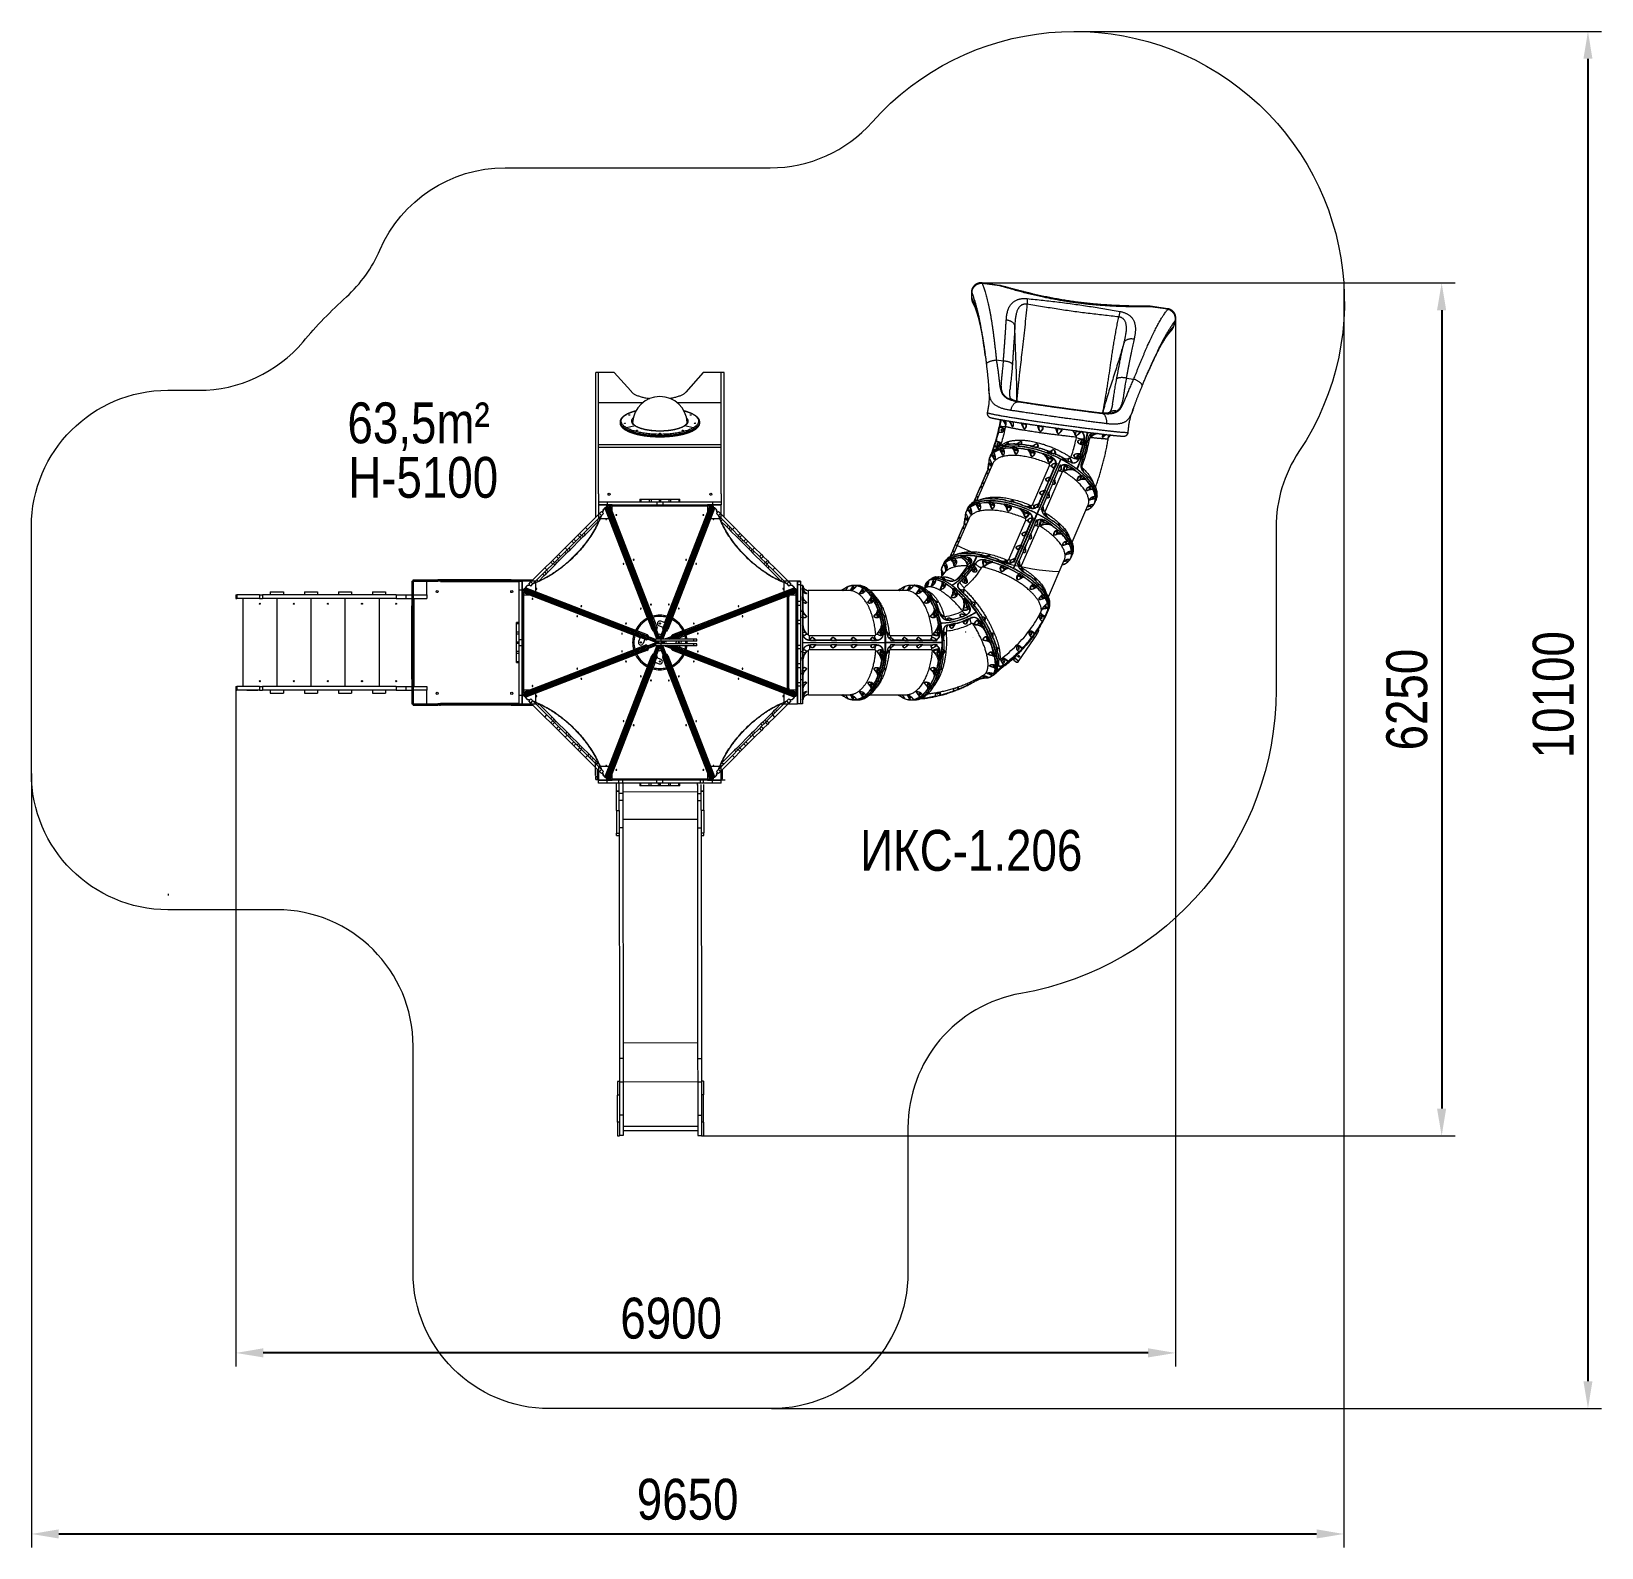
# Model space of a CAD drawing. Header units: millimetres. Extents: x -4688 to 6829, y -6350 to 4771.
import ezdxf

# ---------------------------------------------------------------- set-up
doc = ezdxf.new("R2010")
doc.units = ezdxf.units.MM
for name, color, linetype in [('DiKom', 7, 'Continuous'), ('DIKOM_АРТИКУЛ', 7, 'Continuous'), ('DIKOM_ЗОНА', 80, 'Continuous'), ('DIKOM_ОБЪЕКТ', 7, 'Continuous'), ('DIKOM_РАЗМЕР_ЗОНА', 7, 'Continuous'), ('DIKOM_РАЗМЕР_ОБЪЕКТА', 7, 'Continuous')]:
    doc.layers.add(name, color=color, linetype=linetype)
doc.styles.add('style1', font='arial.ttf', dxfattribs={"width": 0.8})
doc.dimstyles.new('1-50', dxfattribs={"dimtxt": 300, "dimasz": 200, "dimexe": 100, "dimexo": 0, "dimgap": 100, "dimtad": 1, "dimtxsty": 'style1', "dimcen": 200, "dimclrd": 7, "dimclre": 7, "dimclrt": 7, "dimadec": 1, "dimazin": 2, "dimtfac": 1, "dimtmove": 0, "dimatfit": 2, "dimfxl": 0, "dimlwd": 25, "dimlwe": 18, "dimarcsym": 0})

msp = doc.modelspace()

# ---------------------------------------------------------------- texts
at = {"layer": 'DIKOM_АРТИКУЛ', "insert": (1391.078, -1085.797), "char_height": 300, "width": 1667.53662, "attachment_point": 1, "style": 'style1'}
msp.add_mtext('ИКС-1.206', dxfattribs=at)
at = {"layer": 'DIKOM_РАЗМЕР_ОБЪЕКТА', "insert": (-2370.063, 2049.735), "char_height": 300, "attachment_point": 1, "style": 'style1'}
msp.add_mtext_dynamic_manual_height_columns('63,5m²', width=5885.53069, gutter_width=20, heights=[0], dxfattribs=at)
at = {"layer": 'DIKOM_РАЗМЕР_ОБЪЕКТА', "insert": (-2364.422, 1650.203), "char_height": 300, "width": 5885.53069, "attachment_point": 1, "style": 'style1'}
msp.add_mtext('H-5100', dxfattribs=at)

# ---------------------------------------------------------------- blocks, each defined once
blk = doc.blocks.new('*D9')
at = {"layer": 'Defpoints', "color": 0, "transparency": 16777216}
for p in [(2285, 2926), (234, -3330), (5656, -3330)]:
    blk.add_point(p, dxfattribs=at)
at = {"layer": 'DIKOM_РАЗМЕР_ОБЪЕКТА', "color": 7, "lineweight": 18, "transparency": 16777216}
for p, q in [((2285, 2926), (5756, 2926)), ((234, -3330), (5756, -3330))]:
    blk.add_line(p, q, dxfattribs=at)
at = {"layer": 'DIKOM_РАЗМЕР_ОБЪЕКТА', "color": 7, "lineweight": 25, "transparency": 16777216}
blk.add_line((5656, 2726), (5656, -3130), dxfattribs=at)
at = {"layer": 'DIKOM_РАЗМЕР_ОБЪЕКТА', "color": 7, "transparency": 16777216}
for points in [[(5622, 2726), (5689, 2726), (5656, 2926)], [(5622, -3130), (5689, -3130), (5656, -3330)]]:
    blk.add_solid(points, dxfattribs=at)
at = {"layer": 'DIKOM_РАЗМЕР_ОБЪЕКТА', "color": 7, "transparency": 16777216, "insert": (5402, -130), "char_height": 300, "attachment_point": 5, "rotation": 90, "style": 'style1'}
blk.add_mtext('6250', dxfattribs=at)
blk = doc.blocks.new('*D10')
at = {"layer": 'Defpoints', "color": 0, "transparency": 16777216}
for p in [(2960, 4771), (741, -5330), (6729, -5330)]:
    blk.add_point(p, dxfattribs=at)
at = {"layer": 'DIKOM_РАЗМЕР_ЗОНА', "color": 7, "lineweight": 18, "transparency": 16777216}
for p, q in [((2960, 4771), (6829, 4771)), ((741, -5330), (6829, -5330))]:
    blk.add_line(p, q, dxfattribs=at)
at = {"layer": 'DIKOM_РАЗМЕР_ЗОНА', "color": 7, "lineweight": 25, "transparency": 16777216}
blk.add_line((6729, 4571), (6729, -5130), dxfattribs=at)
at = {"layer": 'DIKOM_РАЗМЕР_ЗОНА', "color": 7, "transparency": 16777216}
for points in [[(6696, 4571), (6762, 4571), (6729, 4771)], [(6696, -5130), (6762, -5130), (6729, -5330)]]:
    blk.add_solid(points, dxfattribs=at)
at = {"layer": 'DIKOM_РАЗМЕР_ЗОНА', "color": 7, "transparency": 16777216, "insert": (6476, -94), "char_height": 300, "attachment_point": 5, "rotation": 90, "style": 'style1'}
blk.add_mtext('10100', dxfattribs=at)
blk = doc.blocks.new('*D11')
at = {"layer": 'Defpoints', "color": 0, "transparency": 16777216}
for p in [(3703, 2653), (-3188, -48), (-3188, -4922)]:
    blk.add_point(p, dxfattribs=at)
at = {"layer": 'DIKOM_РАЗМЕР_ОБЪЕКТА', "color": 7, "lineweight": 18, "transparency": 16777216}
for p, q in [((3703, 2653), (3703, -5022)), ((-3188, -48), (-3188, -5022))]:
    blk.add_line(p, q, dxfattribs=at)
at = {"layer": 'DIKOM_РАЗМЕР_ОБЪЕКТА', "color": 7, "lineweight": 25, "transparency": 16777216}
blk.add_line((3503, -4922), (-2988, -4922), dxfattribs=at)
at = {"layer": 'DIKOM_РАЗМЕР_ОБЪЕКТА', "color": 7, "transparency": 16777216}
for points in [[(-2988, -4888), (-2988, -4955), (-3188, -4922)], [(3503, -4888), (3503, -4955), (3703, -4922)]]:
    blk.add_solid(points, dxfattribs=at)
at = {"layer": 'DIKOM_РАЗМЕР_ОБЪЕКТА', "color": 7, "transparency": 16777216, "insert": (4, -4669), "char_height": 300, "attachment_point": 5, "style": 'style1'}
blk.add_mtext('6900', dxfattribs=at)
blk = doc.blocks.new('*D12')
at = {"layer": 'Defpoints', "color": 0, "transparency": 16777216}
for p in [(4938, 2926), (-4688, -671), (4938, -6250)]:
    blk.add_point(p, dxfattribs=at)
at = {"layer": 'DIKOM_РАЗМЕР_ЗОНА', "color": 7, "lineweight": 18, "transparency": 16777216}
for p, q in [((4938, 2926), (4938, -6350)), ((-4688, -671), (-4688, -6350))]:
    blk.add_line(p, q, dxfattribs=at)
at = {"layer": 'DIKOM_РАЗМЕР_ЗОНА', "color": 7, "lineweight": 25, "transparency": 16777216}
blk.add_line((-4488, -6250), (4738, -6250), dxfattribs=at)
at = {"layer": 'DIKOM_РАЗМЕР_ЗОНА', "color": 7, "transparency": 16777216}
for points in [[(-4488, -6216), (-4488, -6283), (-4688, -6250)], [(4738, -6216), (4738, -6283), (4938, -6250)]]:
    blk.add_solid(points, dxfattribs=at)
at = {"layer": 'DIKOM_РАЗМЕР_ЗОНА', "color": 7, "transparency": 16777216, "insert": (125, -5997), "char_height": 300, "attachment_point": 5, "style": 'style1'}
blk.add_mtext('9650', dxfattribs=at)

# ---------------------------------------------------------------- dimensions: what is measured, and where the dimension line sits
at = {"layer": 'DIKOM_РАЗМЕР_ЗОНА'}
dim = msp.add_linear_dim(base=(6729.076, -5330.338), p1=(2960.09, 4770.953), p2=(741.185, -5330.338), angle=90, text='10100', dimstyle='1-50', dxfattribs=at)
dim.commit()
dim.dimension.update_dxf_attribs({"geometry": '*D10', "text_midpoint": (6729.076, -93.775), "dimtype": 160})
dim = msp.add_linear_dim(base=(4937.725, -6249.775), p1=(-4688.422, -671.127), p2=(4937.725, 2926.075), text='9650', dimstyle='1-50', dxfattribs=at)
dim.commit()
dim.dimension.update_dxf_attribs({"geometry": '*D12', "text_midpoint": (124.651, -6249.775), "dimtype": 160})
at = {"layer": 'DIKOM_РАЗМЕР_ОБЪЕКТА'}
dim = msp.add_linear_dim(base=(5655.576, -3329.729), p1=(2285.35, 2926.075), p2=(233.685, -3329.729), angle=90, text='6250', dimstyle='1-50', dxfattribs=at)
dim.commit()
dim.dimension.update_dxf_attribs({"geometry": '*D9', "text_midpoint": (5655.576, -130.275), "dimtype": 160})
dim = msp.add_linear_dim(base=(-3188.422, -4921.775), p1=(3703.085, 2652.764), p2=(-3188.422, -47.627), text='6900', dimstyle='1-50', dxfattribs=at)
dim.commit()
dim.dimension.update_dxf_attribs({"geometry": '*D11', "text_midpoint": (4.076, -4921.775), "dimtype": 160})

# ---------------------------------------------------------------- linework, layer by layer
at = {"layer": 'DiKom', "color": 3}
msp.add_line((-3680.788, -1561.127), (-3688.422, -1561.127), dxfattribs=at)
at = {"layer": 'DIKOM_ЗОНА', "color": 3, "lineweight": 15}
msp.add_lwpolyline([(2570.081, -2285.228, 0.364701868), (1741.185, -3270.482), (1741.185, -4330.338, -0.414213562), (741.185, -5330.338), (-888.842, -5330.338, -0.414213562), (-1888.842, -4330.338), (-1888.842, -2671.127, 0.414213562), (-2888.842, -1671.127), (-3688.422, -1671.127, -0.414213562), (-4688.422, -671.127), (-4688.422, 1138.873, -0.414213562), (-3688.422, 2138.873), (-3460.429, 2138.873, 0.221116461), (-2695.804, 2494.398, -0.033498404), (-2377.811, 2824.109, 0.106823449), (-2131.845, 3167.597, -0.29901074), (-1214.167, 3770.271), (731.296, 3770.271, 0.21419041), (1478.609, 4105.799, -0.933016028), (4609.303, 1688.518, 0.148127511), (4441.226, 1133.627), (4441.226, -61.127, -0.364701868), (2570.081, -2285.228)], format="xyb", dxfattribs=at)
at = {"layer": 'DIKOM_ОБЪЕКТ', "color": 7, "linetype": 'Continuous', "lineweight": 15}
for p, q in [((2413.257, 2904.019), (2284.874, 2921.879)), ((2413.734, 2908.215), (2285.35, 2926.075)), ((2208.673, 2815.598), (2208.675, 2815.556)), ((2216.543, 2778.469), (2218.098, 2775.327)), ((2217.972, 2775.722), (2218.161, 2775.358)), ((3646.283, 2732.485), (3517.899, 2750.346)), ((3646.759, 2736.681), (3518.375, 2754.541)), ((3671.238, 2574.392), (3671.574, 2574.744)), ((3690.455, 2609.416), (3690.468, 2609.456)), ((2389.406, 2360.881), (2441.539, 2353.628)), ((-412.924, 2270.271), (-549.422, 2270.271)), ((-549.422, 1207.572), (-549.422, 2270.271)), ((-528.422, 1378.873), (-528.422, 2270.271)), ((-290.732, 2134), (-412.924, 2270.271)), ((238.076, 2270.271), (111.619, 2124.089)), ((392.578, 2270.271), (238.076, 2270.271)), ((371.578, 1378.873), (371.578, 2270.271)), ((392.578, 1207.572), (392.578, 2270.271)), ((3342.77, 2228.252), (3397.892, 2220.584)), ((2490.13, 2148.878), (2489.967, 2146.894)), ((-206.141, 2046.782), (-528.422, 2046.782)), ((371.578, 2046.782), (49.296, 2046.782)), ((2323.358, 1975.275), (2323.361, 1975.267)), ((2553.357, 2054.753), (2567.027, 2052.851)), ((2568.317, 2052.675), (2567.027, 2052.851)), ((3145.181, 1972.424), (3146.501, 1972.237)), ((3146.501, 1972.237), (3160.701, 1970.261)), ((3241.46, 2035.996), (3241.681, 2037.179)), ((-368.422, 1898.511), (-368.422, 1906.969)), ((-368.422, 1906.969), (-368.422, 1906.883)), ((-329.57, 1857.376), (-329.57, 1848.918)), ((-258.556, 1877.037), (-324.374, 1864.04)), ((-280.422, 1906.905), (-280.422, 1906.969)), ((167.529, 1864.04), (101.711, 1877.037)), ((123.578, 1906.969), (123.577, 1906.886)), ((172.725, 1857.376), (172.725, 1848.918)), ((211.578, 1906.969), (211.577, 1907.17)), ((211.578, 1906.969), (211.578, 1898.511)), ((2412.141, 1871.243), (2412.144, 1871.245)), ((2432.932, 1861.266), (2412.732, 1869.513)), ((2412.746, 1870.12), (2412.743, 1870.117)), ((2412.743, 1870.117), (2433.149, 1861.786)), ((2433.723, 1862.916), (2433.149, 1861.786)), ((2436.099, 1919.888), (2435.526, 1920.727)), ((2459.343, 1884.8), (2459.407, 1885.032)), ((2487.959, 1912.164), (2489.852, 1909.471)), ((2490.476, 1911.759), (2489.852, 1909.471)), ((2512.969, 1885.671), (2512.971, 1885.635)), ((2582.479, 1896.276), (2579.977, 1897.763)), ((2582.479, 1896.276), (2580.296, 1888.275)), ((2581.661, 1897.506), (2583.005, 1896.707)), ((2605.755, 1869.838), (2605.8, 1869.999)), ((2704.054, 1877.926), (2700.008, 1863.098)), ((2704.054, 1877.926), (2700.966, 1879.762)), ((2702.623, 1879.521), (2704.579, 1878.358)), ((2840.687, 1859.905), (2834.564, 1837.46)), ((2867.83, 1847.725), (2867.901, 1847.955)), ((371.578, 1738.964), (-528.422, 1738.964)), ((2373.602, 1729.977), (2373.66, 1730.107)), ((2373.606, 1729.984), (2373.602, 1729.977)), ((2373.606, 1729.984), (2373.66, 1730.108)), ((2373.66, 1730.108), (2373.66, 1730.108)), ((2374.912, 1730.882), (2378.223, 1730.344)), ((2385.913, 1767.849), (2385.917, 1767.857)), ((2405.727, 1756.057), (2386.339, 1766.036)), ((2386.421, 1766.706), (2386.417, 1766.699)), ((2386.417, 1766.699), (2406.003, 1756.619)), ((2396.998, 1729.738), (2396.968, 1729.735)), ((2403.117, 1830.906), (2403.115, 1830.903)), ((2404.138, 1831.651), (2404.132, 1831.644)), ((2404.353, 1832.068), (2415.913, 1831.358)), ((2406.973, 1759.199), (2406.003, 1756.619)), ((2426.469, 1831.457), (2425.425, 1831.433)), ((2428.198, 1731.326), (2428.226, 1731.328)), ((2428.773, 1731.423), (2428.717, 1731.364)), ((2455.586, 1732.968), (2455.443, 1732.964)), ((2474.661, 1744.862), (2474.625, 1744.818)), ((2525.678, 1743.728), (2525.237, 1743.972)), ((2530.044, 1744.159), (2530.186, 1744.152)), ((2540.973, 1744.133), (2540.501, 1742.405)), ((2559.657, 1742.135), (2559.341, 1741.271)), ((2573.37, 1751.145), (2573.413, 1751.315)), ((2641.653, 1728.864), (2642.037, 1729.717)), ((2642.015, 1731.216), (2642.248, 1731.122)), ((2643.075, 1729.143), (2642.69, 1728.288)), ((2642.69, 1728.288), (2643.862, 1727.591)), ((2644.699, 1730.468), (2645.163, 1730.399)), ((2664.41, 1732.611), (2662.1, 1724.142)), ((2975, 1840.859), (2967.638, 1813.875)), ((2975, 1840.859), (2973.273, 1841.885)), ((2974.885, 1841.671), (2975.524, 1841.291)), ((3004.606, 1834.946), (3004.821, 1834.16)), ((3006.096, 1744.087), (3013.632, 1741.735)), ((3013.142, 1775.576), (3020.678, 1773.224)), ((3024.611, 1738.119), (3013.632, 1741.735)), ((3014.189, 1742.084), (3025.057, 1738.505)), ((3021.022, 1772.619), (3019.852, 1772.186)), ((3020.678, 1773.224), (3033.219, 1776.588)), ((3033.436, 1775.95), (3021.022, 1772.619)), ((3024.588, 1738.126), (3024.611, 1738.119)), ((3024.822, 1737.189), (3024.8, 1737.196)), ((3033.219, 1776.588), (3033.196, 1776.595)), ((3033.826, 1777.535), (3033.849, 1777.528)), ((3070.415, 1803.673), (3070.41, 1803.664)), ((3084.394, 1815.043), (3084.371, 1814.86)), ((3096.408, 1807.438), (3098.943, 1825.646)), ((3182.317, 1807.052), (3183.476, 1815.377)), ((3229.381, 1810.164), (3226.521, 1808.693)), ((3356.716, 1831.36), (3356.713, 1831.37)), ((371.578, 1719.231), (-528.422, 1719.231)), ((2345.914, 1659.21), (2340.174, 1645.955)), ((2352.618, 1666.474), (2352.63, 1666.501)), ((2354.107, 1666.221), (2354.096, 1666.194)), ((2364.223, 1658.685), (2354.107, 1666.221)), ((2354.161, 1667.028), (2364.694, 1659.181)), ((2363.167, 1656.246), (2363.163, 1656.24)), ((2363.167, 1656.246), (2364.223, 1658.685)), ((2366.149, 1696.233), (2366.063, 1696.161)), ((2366.159, 1696.24), (2366.149, 1696.233)), ((2366.34, 1696.516), (2366.212, 1696.395)), ((2369.654, 1682.6), (2369.617, 1682.515)), ((2369.723, 1682.685), (2369.686, 1682.6)), ((2378.088, 1629.915), (2378.208, 1630.163)), ((2386.929, 1706.86), (2386.924, 1706.847)), ((2412.959, 1704.225), (2412.978, 1704.27)), ((2414.309, 1703.903), (2414.289, 1703.858)), ((2428.099, 1693.682), (2414.309, 1703.903)), ((2414.749, 1704.422), (2428.57, 1694.179)), ((2425.914, 1688.636), (2428.099, 1693.682)), ((2438.91, 1710.875), (2438.881, 1710.809)), ((2438.91, 1710.875), (2438.914, 1710.884)), ((2439.144, 1711.028), (2439.116, 1710.962)), ((2443.984, 1669.597), (2444.127, 1669.888)), ((2506.447, 1717.02), (2506.475, 1717.086)), ((2507.58, 1716.69), (2507.551, 1716.624)), ((2526.747, 1702.557), (2507.58, 1716.69)), ((2508.396, 1716.932), (2527.216, 1703.055)), ((2522.856, 1693.572), (2526.747, 1702.557)), ((2540.822, 1715.609), (2540.702, 1715.754)), ((2540.841, 1715.653), (2540.821, 1715.607)), ((2541.319, 1715.817), (2541.299, 1715.772)), ((2545.178, 1684.608), (2545.282, 1684.851)), ((2619.406, 1705.067), (2619.443, 1705.152)), ((2620.275, 1704.787), (2620.238, 1704.702)), ((2648.268, 1684.24), (2620.275, 1704.787)), ((2621.544, 1704.698), (2648.737, 1684.738)), ((2642.135, 1670.077), (2648.268, 1684.24)), ((2664.618, 1694.471), (2664.24, 1694.926)), ((2664.627, 1694.526), (2664.615, 1694.499)), ((2665.401, 1694.64), (2665.389, 1694.613)), ((2668.814, 1670.922), (2669.014, 1671.455)), ((2670.826, 1678.5), (2670.237, 1678.27)), ((2688.348, 1234.364), (2861.34, 1633.812)), ((2688.956, 1233.63), (2861.948, 1633.078)), ((2863.105, 1632.902), (2690.113, 1233.454)), ((2733.133, 1673.943), (2733.177, 1674.043)), ((2733.745, 1673.748), (2733.701, 1673.648)), ((2777.924, 1640.998), (2733.745, 1673.748)), ((2735.634, 1673.193), (2778.396, 1641.494)), ((2767.469, 1692.487), (2764.86, 1686.963)), ((2764.86, 1686.963), (2766.55, 1685.959)), ((2769.306, 1621.098), (2777.924, 1640.998)), ((2769.315, 1693.394), (2769.435, 1693.354)), ((2795.424, 1649.932), (2789.447, 1652.468)), ((2795.855, 1695.569), (2791.406, 1679.261)), ((2796.112, 1649.098), (2795.424, 1649.932)), ((2796.131, 1649.142), (2796.097, 1649.064)), ((2797.218, 1649.147), (2797.185, 1649.07)), ((2799.596, 1630.113), (2799.678, 1630.308)), ((2800.016, 1640.485), (2800.003, 1640.513)), ((2800.49, 1635.936), (2800.974, 1636.197)), ((2862.756, 1633.549), (2861.847, 1634.017)), ((2862.058, 1633.247), (2861.981, 1633.164)), ((2879.607, 1641.894), (2875.183, 1633.063)), ((2875.183, 1633.063), (2877.616, 1631.616)), ((2878.512, 1644.1), (2878.832, 1643.879)), ((2919.655, 1637.988), (2914.436, 1618.86)), ((2973.124, 1643.949), (2973.364, 1643.84)), ((2976.645, 1642.373), (2976.622, 1642.38)), ((2981.015, 1641.75), (2981.493, 1640.761)), ((2986.391, 1671.859), (2993.532, 1668.056)), ((2992.625, 1637.702), (2995.616, 1637.319)), ((2993.818, 1667.41), (2993.526, 1667.293)), ((2993.532, 1668.056), (3006.892, 1673.171)), ((3007.043, 1672.473), (2993.818, 1667.41)), ((2995.232, 1637.031), (2995.21, 1637.042)), ((2995.31, 1636.262), (2995.289, 1636.274)), ((3006.892, 1673.171), (3006.871, 1673.182)), ((3007.599, 1674.146), (3007.62, 1674.135)), ((3020.668, 1625.057), (3020.665, 1625.047)), ((3020.769, 1624.35), (3020.766, 1624.355)), ((3032.213, 1660.524), (3032.21, 1660.515)), ((3032.231, 1660.543), (3032.76, 1660.789)), ((3032.484, 1660.775), (3032.354, 1660.734)), ((3032.998, 1660.923), (3032.484, 1660.775)), ((3032.743, 1660.787), (3033.013, 1660.907)), ((2360.429, 1597.107), (2243.977, 1328.214)), ((2314.293, 1529.342), (2284.627, 1460.842)), ((2315.04, 1529.463), (2285.374, 1460.962)), ((2285.98, 1460.814), (2315.646, 1529.314)), ((2315.646, 1529.314), (2315.04, 1529.463)), ((2326.963, 1556.542), (2315.634, 1530.383)), ((2316.463, 1530.221), (2315.837, 1530.374)), ((2327.711, 1556.662), (2316.279, 1530.266)), ((2326.516, 1560.761), (2327.245, 1557.89)), ((2327.284, 1564.845), (2326.569, 1562.176)), ((2327.679, 1560.037), (2327.13, 1560.171)), ((2327.261, 1561.989), (2327.767, 1561.865)), ((2341.454, 1553.292), (2327.711, 1556.662)), ((2327.854, 1557.322), (2341.726, 1553.92)), ((2331.033, 1582.333), (2330.739, 1580.649)), ((2333.818, 1607.535), (2333.802, 1607.441)), ((2333.85, 1607.607), (2333.818, 1607.535)), ((2334.903, 1608.562), (2343.294, 1602.282)), ((2335.359, 1607.372), (2335.328, 1607.3)), ((2342.822, 1601.786), (2335.359, 1607.372)), ((2342.081, 1600.075), (2342.077, 1600.068)), ((2342.081, 1600.075), (2342.822, 1601.786)), ((2342.655, 1560.284), (2344.465, 1560.245)), ((2343.644, 1558.348), (2343.301, 1558.343)), ((2343.301, 1558.343), (2343.448, 1557.896)), ((2653.981, 1299.058), (2779.079, 1587.915)), ((2871.526, 1540.248), (2746.428, 1251.392)), ((2777.417, 1476.563), (2788.855, 1502.973)), ((2790.016, 1502.87), (2778.579, 1476.46)), ((2779.184, 1499.154), (2782.75, 1497.315)), ((2782.75, 1497.315), (2788.358, 1503.359)), ((2788.855, 1502.973), (2783.011, 1496.676)), ((2816.978, 1574.418), (2787.312, 1505.918)), ((2787.312, 1505.918), (2787.518, 1506.139)), ((2787.518, 1506.139), (2817.184, 1574.64)), ((2788.358, 1503.359), (2788.576, 1503.594)), ((2818.34, 1574.54), (2788.674, 1506.039)), ((2816.747, 1600.938), (2825.641, 1596.352)), ((2817.184, 1574.64), (2816.978, 1574.418)), ((2817.48, 1575.093), (2817.273, 1574.871)), ((2818.679, 1490.568), (2848.345, 1559.069)), ((2819.25, 1489.854), (2848.916, 1558.354)), ((2820.162, 1575.442), (2820.308, 1575.6)), ((2820.308, 1575.6), (2831.745, 1602.009)), ((2832.907, 1601.907), (2821.469, 1575.497)), ((2825.081, 1606.608), (2825.253, 1606.793)), ((2825.641, 1596.352), (2831.467, 1602.631)), ((2831.745, 1602.009), (2825.902, 1595.712)), ((2826.447, 1605.094), (2826.26, 1604.893)), ((2847.062, 1562.301), (2858.5, 1588.711)), ((2847.638, 1561.584), (2859.075, 1587.994)), ((2862.707, 1577.24), (2855.931, 1580.734)), ((2859.64, 1588.104), (2858.671, 1587.06)), ((2859.078, 1587.988), (2859.112, 1588.045)), ((2864.317, 1585.271), (2864.503, 1585.472)), ((2866.451, 1585.551), (2866.279, 1585.366)), ((2895.214, 1583.29), (2895.015, 1583.694)), ((2901.068, 1553.005), (2909.735, 1573.017)), ((2967.418, 1553.078), (2909.735, 1573.017)), ((2909.92, 1573.661), (2965.749, 1554.363)), ((2913.327, 1589.183), (2913.358, 1589.255)), ((2913.799, 1588.525), (2913.83, 1588.597)), ((2914.71, 1588.416), (2913.809, 1588.55)), ((2913.828, 1588.587), (2913.83, 1588.597)), ((2913.83, 1588.597), (2913.838, 1588.622)), ((2935.888, 1611.049), (2935.852, 1611.061)), ((2936.018, 1610.333), (2935.976, 1610.348)), ((2936.325, 1610.201), (2936.018, 1610.333)), ((2936.311, 1610.868), (2936.301, 1610.872)), ((2942.859, 1608.61), (2941.13, 1608.758)), ((2942.341, 1608.771), (2942.023, 1608.725)), ((2943.309, 1608.682), (2942.859, 1608.61)), ((2967.374, 1552.977), (2967.418, 1553.078)), ((2967.98, 1552.788), (2967.936, 1552.687)), ((2989.057, 1498.442), (2988.716, 1497.764)), ((3003.722, 1483.638), (3009.855, 1497.801)), ((3045.523, 1485.524), (3009.855, 1497.801)), ((3010.04, 1498.445), (3044.687, 1486.52)), ((3011.871, 1589.077), (3011.871, 1589.074)), ((3016.856, 1513.392), (3016.868, 1513.419)), ((3017.359, 1512.853), (3017.049, 1512.898)), ((3017.081, 1512.915), (3017.093, 1512.942)), ((3025.417, 1547.217), (3024.935, 1546.104)), ((3026.456, 1544.243), (3025.417, 1547.217)), ((3030.966, 1538.787), (3030.667, 1539.115)), ((3031.724, 1536.436), (3032.663, 1534.842)), ((3051.584, 1593.592), (3051.731, 1593.583)), ((3066.639, 1500.654), (3068.31, 1499.774)), ((3070.295, 1499.812), (3070.266, 1499.843)), ((2271.402, 1430.306), (2241.736, 1361.805)), ((2272.149, 1430.426), (2242.483, 1361.926)), ((2243.089, 1361.777), (2272.755, 1430.277)), ((2272.755, 1430.277), (2272.149, 1430.426)), ((2284.073, 1457.505), (2272.744, 1431.347)), ((2273.572, 1431.184), (2272.947, 1431.338)), ((2284.82, 1457.626), (2273.388, 1431.229)), ((2298.563, 1454.255), (2284.82, 1457.626)), ((2284.964, 1458.285), (2285.606, 1458.127)), ((2285.374, 1460.962), (2285.98, 1460.814)), ((2285.606, 1458.127), (2298.835, 1454.883)), ((2734.526, 1377.526), (2745.964, 1403.936)), ((2747.125, 1403.834), (2735.688, 1377.424)), ((2736.293, 1400.117), (2739.859, 1398.279)), ((2739.859, 1398.279), (2745.468, 1404.323)), ((2745.964, 1403.936), (2740.121, 1397.639)), ((2774.088, 1475.381), (2744.422, 1406.881)), ((2744.422, 1406.881), (2744.627, 1407.103)), ((2744.627, 1407.103), (2774.293, 1475.603)), ((2745.468, 1404.323), (2745.685, 1404.557)), ((2775.449, 1475.503), (2745.783, 1407.003)), ((2761.281, 1364.228), (2772.718, 1390.638)), ((2761.856, 1363.511), (2773.294, 1389.92)), ((2771.598, 1381.914), (2770.15, 1382.66)), ((2773.641, 1389.796), (2772.89, 1388.987)), ((2773.297, 1389.915), (2773.33, 1389.972)), ((2773.858, 1390.031), (2773.641, 1389.796)), ((2774.293, 1475.603), (2774.088, 1475.381)), ((2774.589, 1476.056), (2774.382, 1475.834)), ((2774.627, 1388.277), (2774.57, 1388.142)), ((2775.789, 1391.532), (2805.455, 1460.032)), ((2775.821, 1390.086), (2776.028, 1390.309)), ((2776.322, 1390.761), (2776.359, 1390.817)), ((2776.359, 1390.817), (2806.025, 1459.317)), ((2777.271, 1476.406), (2777.417, 1476.563)), ((2804.171, 1463.265), (2815.609, 1489.674)), ((2804.747, 1462.547), (2816.185, 1488.957)), ((2814.489, 1480.95), (2813.04, 1481.697)), ((2816.531, 1488.833), (2815.78, 1488.024)), ((2816.187, 1488.952), (2816.221, 1489.009)), ((2816.749, 1489.068), (2816.531, 1488.833)), ((2817.517, 1487.314), (2817.46, 1487.179)), ((2818.712, 1489.123), (2818.918, 1489.345)), ((2819.213, 1489.797), (2819.25, 1489.854)), ((3045.486, 1485.438), (3045.523, 1485.524)), ((3046.275, 1485.072), (3046.238, 1484.986)), ((3052.473, 1414.365), (3052.014, 1413.347)), ((3071.824, 1410.516), (3075.716, 1419.502)), ((3100.218, 1411.118), (3075.716, 1419.502)), ((3075.898, 1420.147), (3099.957, 1411.915)), ((3087.201, 1434.297), (3087.221, 1434.343)), ((3087.258, 1434.008), (3087.278, 1434.054)), ((3100.19, 1411.052), (3100.218, 1411.118)), ((3100.641, 1459.859), (3100.61, 1459.901)), ((3101.104, 1410.487), (3101.075, 1410.421)), ((3115.661, 1432.141), (3113.328, 1433.591)), ((3114.241, 1431.631), (3114.858, 1431.304)), ((3114.485, 1431.179), (3114.482, 1431.187)), ((3129.044, 1383.466), (3129.047, 1383.473)), ((3129.486, 1385.763), (3129.49, 1385.726)), ((-528.423, 1298.873), (-528.423, 1198.873)), ((-428.423, 1298.873), (-528.423, 1298.873)), ((-528.422, 1378.873), (-528.422, 1319.873)), ((-528.422, 1319.873), (-528.422, 1298.873)), ((-528.422, 1319.873), (-464.011, 1319.873)), ((-528.412, 1298.873), (-528.422, 1298.873)), ((-528.422, 1298.873), (-528.422, 1228.572)), ((-528.412, 1298.873), (-464.011, 1298.873)), ((-484.606, 1273.394), (-493.15, 1264.849)), ((-483.594, 1272.382), (-492.138, 1263.838)), ((-484.606, 1273.394), (-483.594, 1272.382)), ((-168.55, 467.368), (-479.927, 1272.813)), ((-465.031, 1259.802), (-472.876, 1280.096)), ((-470.737, 1273.667), (-471.3, 1274.23)), ((-469.869, 1272.317), (-470.432, 1272.88)), ((-470.432, 1272.88), (-157.638, 463.77)), ((-468.871, 1289.149), (-462.342, 1291.673)), ((-468.871, 1289.149), (-460.435, 1267.327)), ((-464.011, 1319.873), (-464.011, 1298.873)), ((-464.011, 1319.873), (-100.934, 1319.873)), ((-464.011, 1298.873), (-100.934, 1298.873)), ((-453.906, 1269.852), (-462.342, 1291.673)), ((-453.906, 1269.852), (-460.435, 1267.327)), ((-460.435, 1267.327), (-99.992, 334.962)), ((-93.463, 337.486), (-453.906, 1269.852)), ((-453.289, 1287.668), (-445.444, 1267.374)), ((-450.64, 1282.324), (-450.64, 1281.534)), ((-126.686, 443.627), (-450.371, 1280.909)), ((-450.371, 1280.909), (-450.371, 1280.119)), ((-445.444, 1267.374), (-85.001, 335.008)), ((-443.559, 1287.428), (-131.955, 481.395)), ((283.795, 1291.164), (-440.64, 1291.164)), ((-440.64, 1289.693), (-440.64, 1291.164)), ((283.795, 1289.693), (-440.64, 1289.693)), ((-428.423, 1198.873), (-428.423, 1298.873)), ((-428.422, 1291.164), (-428.422, 1298.873)), ((-225.567, 1340.873), (-225.567, 1319.873)), ((-225.567, 1340.873), (-217.917, 1340.873)), ((-225.567, 1319.873), (-217.917, 1319.873)), ((-217.917, 1340.873), (-217.917, 1319.873)), ((-217.917, 1340.873), (-156.834, 1340.873)), ((-217.917, 1319.873), (-156.834, 1319.873)), ((-156.834, 1340.873), (-156.834, 1319.873)), ((-156.834, 1340.873), (-143.097, 1340.873)), ((-156.834, 1319.873), (-143.097, 1319.873)), ((-143.097, 1340.873), (-143.097, 1319.873)), ((-143.097, 1340.873), (-82.641, 1340.873)), ((-143.097, 1319.873), (-82.641, 1319.873)), ((-100.934, 1319.873), (-100.934, 1298.873)), ((-100.934, 1319.873), (-55.911, 1319.873)), ((-100.934, 1298.873), (-55.911, 1298.873)), ((-82.641, 1340.873), (-82.641, 1319.873)), ((-82.641, 1340.873), (-74.204, 1340.873)), ((-82.641, 1319.873), (-74.204, 1319.873)), ((-74.204, 1340.873), (-74.204, 1319.873)), ((-74.204, 1340.873), (-13.748, 1340.873)), ((-74.204, 1319.873), (-13.748, 1319.873)), ((-71.844, 335.008), (288.599, 1267.374)), ((297.061, 1269.852), (-63.382, 337.486)), ((-56.853, 334.962), (303.59, 1267.327)), ((-55.911, 1319.873), (-55.911, 1298.873)), ((-55.911, 1319.873), (307.166, 1319.873)), ((-55.911, 1298.873), (307.166, 1298.873)), ((-24.85, 481.498), (286.715, 1287.428)), ((293.526, 1280.909), (-19.434, 471.37)), ((-13.748, 1340.873), (-13.748, 1319.873)), ((-13.748, 1340.873), (-0.011, 1340.873)), ((-13.748, 1319.873), (-0.011, 1319.873)), ((-10.09, 435.617), (313.587, 1272.88)), ((-0.011, 1340.873), (-0.011, 1319.873)), ((-0.011, 1340.873), (61.072, 1340.873)), ((-0.011, 1319.873), (61.072, 1319.873)), ((323.082, 1272.813), (11.671, 467.28)), ((61.072, 1340.873), (61.072, 1319.873)), ((61.072, 1340.873), (68.722, 1340.873)), ((61.072, 1319.873), (68.722, 1319.873)), ((68.722, 1319.873), (68.722, 1340.873)), ((371.577, 1298.873), (271.577, 1298.873)), ((271.577, 1298.873), (271.577, 1198.873)), ((271.578, 1298.873), (271.578, 1291.164)), ((283.795, 1289.693), (283.795, 1291.164)), ((288.599, 1267.374), (296.444, 1287.668)), ((293.526, 1280.119), (293.526, 1280.909)), ((293.795, 1281.534), (293.795, 1282.324)), ((305.497, 1291.673), (297.061, 1269.852)), ((303.59, 1267.327), (297.061, 1269.852)), ((303.59, 1267.327), (312.026, 1289.149)), ((305.497, 1291.673), (312.026, 1289.149)), ((307.166, 1319.873), (307.166, 1298.873)), ((307.166, 1319.873), (371.578, 1319.873)), ((307.166, 1298.873), (371.567, 1298.873)), ((316.031, 1280.096), (308.186, 1259.802)), ((313.587, 1272.88), (313.024, 1272.317)), ((313.925, 1273.644), (313.28, 1272.98)), ((314.455, 1274.23), (313.892, 1273.667)), ((327.761, 1273.394), (326.749, 1272.382)), ((335.293, 1263.838), (326.749, 1272.382)), ((336.305, 1264.849), (327.761, 1273.394)), ((371.578, 1298.873), (371.567, 1298.873)), ((371.577, 1198.873), (371.577, 1298.873)), ((371.578, 1378.873), (371.578, 1319.873)), ((371.578, 1319.873), (371.578, 1298.873)), ((371.578, 1228.572), (371.578, 1298.873)), ((2178.662, 1273.016), (2172.921, 1259.762)), ((2190.36, 1291.812), (2190.372, 1291.839)), ((2195.946, 1281.501), (2195.909, 1281.416)), ((2196.016, 1281.587), (2195.979, 1281.502)), ((2207.421, 1307.997), (2207.384, 1307.911)), ((2207.49, 1308.082), (2207.453, 1307.997)), ((2228.511, 1331.269), (2223.1, 1318.774)), ((2229.259, 1331.389), (2224.021, 1319.294)), ((2224.882, 1319.736), (2229.865, 1331.241)), ((2229.865, 1331.241), (2229.259, 1331.389)), ((2241.182, 1358.469), (2229.853, 1332.31)), ((2230.681, 1332.148), (2230.056, 1332.301)), ((2241.929, 1358.589), (2230.497, 1332.193)), ((2239.251, 1303.127), (2239.271, 1303.172)), ((2240.601, 1302.805), (2240.581, 1302.759)), ((2254.392, 1292.584), (2240.601, 1302.805)), ((2241.041, 1303.324), (2254.862, 1293.081)), ((2255.672, 1355.219), (2241.929, 1358.589)), ((2242.073, 1359.248), (2242.715, 1359.091)), ((2242.483, 1361.926), (2243.089, 1361.777)), ((2242.715, 1359.091), (2255.944, 1355.846)), ((2250.708, 1329.582), (2250.728, 1329.627)), ((2252.058, 1329.26), (2252.039, 1329.214)), ((2253.638, 1329.694), (2252.044, 1330.645)), ((2252.206, 1287.537), (2254.392, 1292.584)), ((2265.202, 1309.777), (2265.174, 1309.711)), ((2265.202, 1309.777), (2265.206, 1309.786)), ((2265.437, 1309.929), (2265.408, 1309.864)), ((2270.276, 1268.499), (2270.419, 1268.789)), ((2276.668, 1336.252), (2276.64, 1336.186)), ((2276.903, 1336.405), (2276.874, 1336.339)), ((2332.739, 1315.921), (2332.768, 1315.987)), ((2333.872, 1315.592), (2333.844, 1315.526)), ((2353.04, 1301.459), (2333.872, 1315.592)), ((2334.688, 1315.834), (2353.509, 1301.957)), ((2344.205, 1342.397), (2344.234, 1342.463)), ((2345.338, 1342.067), (2345.31, 1342.002)), ((2345.31, 1342.002), (2345.872, 1341.587)), ((2346.272, 1341.582), (2345.338, 1342.067)), ((2345.424, 1341.594), (2345.399, 1341.594)), ((2349.148, 1292.473), (2353.04, 1301.459)), ((2367.114, 1314.51), (2366.995, 1314.656)), ((2367.133, 1314.554), (2367.114, 1314.509)), ((2367.611, 1314.719), (2367.592, 1314.673)), ((2371.471, 1283.51), (2371.575, 1283.752)), ((2378.591, 1341.01), (2378.571, 1340.964)), ((2379.069, 1341.174), (2379.049, 1341.128)), ((2445.698, 1303.968), (2445.735, 1304.054)), ((2446.568, 1303.689), (2446.531, 1303.604)), ((2474.561, 1283.141), (2446.568, 1303.689)), ((2447.837, 1303.6), (2475.03, 1283.639)), ((2457.173, 1330.463), (2457.21, 1330.549)), ((2458.042, 1330.184), (2458.005, 1330.099)), ((2458.005, 1330.099), (2459.149, 1329.259)), ((2460.024, 1329.082), (2458.042, 1330.184)), ((2468.428, 1268.979), (2474.561, 1283.141)), ((2490.911, 1293.372), (2490.533, 1293.827)), ((2490.92, 1293.428), (2490.908, 1293.401)), ((2492.132, 1323.713), (2491.42, 1322.069)), ((2491.693, 1293.542), (2491.681, 1293.515)), ((2495.107, 1269.824), (2495.307, 1270.357)), ((2497.119, 1277.401), (2496.529, 1277.171)), ((2502.369, 1319.865), (2502.357, 1319.838)), ((2503.142, 1319.979), (2503.131, 1319.951)), ((2559.426, 1272.845), (2559.469, 1272.945)), ((2560.037, 1272.649), (2559.994, 1272.549)), ((2604.217, 1239.9), (2560.037, 1272.649)), ((2561.927, 1272.094), (2604.688, 1240.396)), ((2570.907, 1299.355), (2570.95, 1299.455)), ((2571.518, 1299.159), (2571.475, 1299.059)), ((2571.475, 1299.059), (2573.355, 1297.665)), ((2575.097, 1297.048), (2571.518, 1299.159)), ((2624.273, 1286.21), (2621.3, 1279.345)), ((2633.895, 1274.531), (2633.861, 1274.453)), ((2634.982, 1274.536), (2634.948, 1274.459)), ((2691.086, 1278.357), (2686.06, 1280.823)), ((2691.49, 1278.332), (2691.636, 1278.49)), ((2691.636, 1278.49), (2703.073, 1304.9)), ((2704.235, 1304.797), (2692.797, 1278.387)), ((2693.402, 1301.081), (2696.968, 1299.242)), ((2696.968, 1299.242), (2702.577, 1305.286)), ((2703.073, 1304.9), (2697.23, 1298.602)), ((2731.197, 1376.345), (2701.531, 1307.844)), ((2701.531, 1307.844), (2701.737, 1308.066)), ((2701.737, 1308.066), (2731.403, 1376.566)), ((2702.577, 1305.286), (2702.795, 1305.521)), ((2732.559, 1376.466), (2702.893, 1307.966)), ((2718.39, 1265.191), (2729.827, 1291.601)), ((2718.966, 1264.474), (2730.403, 1290.884)), ((2728.707, 1282.877), (2727.259, 1283.624)), ((2730.75, 1290.76), (2729.999, 1289.95)), ((2730.406, 1290.878), (2730.439, 1290.935)), ((2730.968, 1290.994), (2730.75, 1290.76)), ((2731.403, 1376.566), (2731.197, 1376.345)), ((2731.698, 1377.02), (2731.492, 1376.797)), ((2731.736, 1289.241), (2731.679, 1289.105)), ((2732.898, 1292.495), (2762.564, 1360.995)), ((2732.931, 1291.05), (2733.137, 1291.272)), ((2733.431, 1291.724), (2733.468, 1291.78)), ((2733.468, 1291.78), (2763.134, 1360.281)), ((2734.38, 1377.369), (2734.526, 1377.526)), ((2945.055, 1024.592), (3061.507, 1293.485)), ((3076.914, 1288.22), (3076.916, 1288.227)), ((3076.916, 1288.227), (3077.972, 1290.666)), ((3091, 1286.269), (3077.972, 1290.666)), ((3078.152, 1291.312), (3091.719, 1286.733)), ((3090.989, 1286.241), (3091, 1286.269)), ((3091.907, 1285.376), (3091.919, 1285.403)), ((3097.187, 1342.518), (3099.372, 1347.565)), ((3117.067, 1341.551), (3099.372, 1347.565)), ((3099.554, 1348.21), (3117.287, 1342.184)), ((3110.992, 1312.13), (3116.732, 1325.384)), ((3117.048, 1341.506), (3117.067, 1341.551)), ((3117.208, 1361.206), (3117.236, 1361.272)), ((3117.222, 1361.321), (3117.25, 1361.387)), ((3117.668, 1327.775), (3117.384, 1327.117)), ((3117.998, 1340.753), (3117.978, 1340.707)), ((3128.705, 1363.567), (3128.706, 1363.574)), ((-626.581, 1079.502), (-530.883, 1175.2)), ((-624.946, 1132.048), (-522.362, 1234.632)), ((-610.097, 1117.199), (-507.513, 1219.782)), ((-530.883, 1175.2), (-541.489, 1185.806)), ((-526.516, 1179.566), (-530.883, 1175.2)), ((-528.423, 1198.873), (-428.423, 1198.873)), ((-528.422, 1198.873), (-518.117, 1198.873)), ((-527.294, 1177.873), (-528.209, 1177.873)), ((-526.291, 1198.873), (-520.563, 1193.145)), ((-520.444, 1193.422), (-525.895, 1198.873)), ((-522.362, 1234.632), (-507.411, 1249.583)), ((-522.362, 1234.632), (-507.513, 1219.782)), ((-507.513, 1219.782), (-492.562, 1234.734)), ((-507.411, 1249.583), (-507.394, 1249.6)), ((-507.411, 1249.583), (-492.562, 1234.734)), ((-507.394, 1249.6), (-492.544, 1234.751)), ((-493.15, 1264.849), (-492.138, 1263.838)), ((-492.562, 1234.734), (-492.544, 1234.751)), ((-104.588, 327.436), (-465.031, 1259.802)), ((308.186, 1259.802), (-52.257, 327.436)), ((271.577, 1198.873), (371.577, 1198.873)), ((336.305, 1264.849), (335.293, 1263.838)), ((350.549, 1249.6), (335.7, 1234.751)), ((335.7, 1234.751), (335.717, 1234.734)), ((350.566, 1249.583), (335.717, 1234.734)), ((335.717, 1234.734), (350.668, 1219.782)), ((350.549, 1249.6), (350.566, 1249.583)), ((350.566, 1249.583), (365.518, 1234.632)), ((365.518, 1234.632), (350.668, 1219.782)), ((350.668, 1219.782), (453.252, 1117.199)), ((361.291, 1198.873), (371.578, 1198.873)), ((365.518, 1234.632), (468.101, 1132.048)), ((380.089, 1190.362), (369.482, 1179.756)), ((369.665, 1179.573), (412.12, 1137.118)), ((370.446, 1177.873), (371.364, 1177.873)), ((2186.722, 1196.008), (2070.27, 927.116)), ((2153.256, 1155.443), (2141.927, 1129.285)), ((2154.003, 1155.564), (2142.571, 1129.168)), ((2152.808, 1159.662), (2153.538, 1156.792)), ((2153.576, 1163.746), (2152.861, 1161.077)), ((2153.972, 1158.938), (2153.423, 1159.073)), ((2153.554, 1160.891), (2154.06, 1160.767)), ((2167.746, 1152.193), (2154.003, 1155.564)), ((2154.147, 1156.223), (2168.018, 1152.821)), ((2157.325, 1181.235), (2157.032, 1179.551)), ((2160.111, 1206.437), (2160.095, 1206.343)), ((2160.142, 1206.509), (2160.111, 1206.437)), ((2161.196, 1207.463), (2169.587, 1201.183)), ((2161.651, 1206.273), (2161.62, 1206.201)), ((2169.115, 1200.687), (2161.651, 1206.273)), ((2172.207, 1258.111), (2166.466, 1244.857)), ((2168.374, 1198.976), (2168.37, 1198.969)), ((2168.374, 1198.976), (2169.115, 1200.687)), ((2168.947, 1159.185), (2170.758, 1159.146)), ((2169.936, 1157.25), (2169.593, 1157.244)), ((2169.593, 1157.244), (2169.74, 1156.798)), ((2178.911, 1265.375), (2178.922, 1265.402)), ((2180.4, 1265.122), (2180.388, 1265.095)), ((2190.515, 1257.586), (2180.4, 1265.122)), ((2180.453, 1265.93), (2190.986, 1258.083)), ((2189.459, 1255.147), (2189.456, 1255.142)), ((2189.459, 1255.147), (2190.515, 1257.586)), ((2204.381, 1228.817), (2204.5, 1229.065)), ((2480.274, 897.96), (2605.372, 1186.817)), ((2514.64, 833.266), (2687.633, 1232.714)), ((2515.248, 832.531), (2688.241, 1231.979)), ((2689.398, 1231.804), (2516.405, 832.356)), ((2595.598, 1219.999), (2604.217, 1239.9)), ((2643.271, 1173.32), (2613.605, 1104.819)), ((2613.81, 1105.041), (2643.477, 1173.541)), ((2644.633, 1173.441), (2614.967, 1104.941)), ((2621.717, 1248.833), (2615.74, 1251.369)), ((2622.404, 1247.999), (2621.717, 1248.833)), ((2622.423, 1248.043), (2622.39, 1247.966)), ((2623.511, 1248.049), (2623.477, 1247.971)), ((2625.888, 1229.014), (2625.971, 1229.21)), ((2626.309, 1239.386), (2626.296, 1239.415)), ((2626.783, 1234.837), (2627.266, 1235.098)), ((2643.039, 1199.839), (2651.933, 1195.254)), ((2643.477, 1173.541), (2643.271, 1173.32)), ((2643.772, 1173.995), (2643.566, 1173.772)), ((2644.972, 1089.47), (2674.638, 1157.97)), ((2645.542, 1088.755), (2675.208, 1157.256)), ((2646.454, 1174.344), (2646.6, 1174.501)), ((2646.6, 1174.501), (2658.038, 1200.911)), ((2659.199, 1200.808), (2647.762, 1174.399)), ((2651.374, 1205.509), (2651.546, 1205.694)), ((2651.933, 1195.254), (2657.759, 1201.532)), ((2658.038, 1200.911), (2652.195, 1194.614)), ((2652.739, 1203.996), (2652.553, 1203.795)), ((2673.355, 1161.203), (2684.792, 1187.612)), ((2673.93, 1160.485), (2685.368, 1186.895)), ((2689, 1176.141), (2682.224, 1179.635)), ((2685.932, 1187.006), (2684.964, 1185.962)), ((2685.371, 1186.89), (2685.404, 1186.947)), ((2688.24, 1232.775), (2688.771, 1233.347)), ((2688.351, 1232.149), (2688.274, 1232.066)), ((2690.609, 1184.172), (2690.796, 1184.373)), ((2692.743, 1184.452), (2692.572, 1184.267)), ((2724.157, 1261.179), (2719.289, 1263.815)), ((2721.507, 1182.192), (2721.308, 1182.596)), ((2727.36, 1151.907), (2736.027, 1171.919)), ((2793.71, 1151.979), (2736.027, 1171.919)), ((2736.213, 1172.563), (2792.042, 1153.264)), ((2739.62, 1188.084), (2739.651, 1188.156)), ((2740.091, 1187.427), (2740.122, 1187.499)), ((2741.003, 1187.317), (2740.102, 1187.451)), ((2740.121, 1187.488), (2740.123, 1187.499)), ((2740.122, 1187.499), (2740.131, 1187.523)), ((2750.534, 1216.757), (2750.544, 1216.752)), ((2751.088, 1214.566), (2751.12, 1214.638)), ((2751.56, 1213.908), (2751.591, 1213.98)), ((2756.132, 1218.34), (2753.464, 1212.18)), ((2793.666, 1151.879), (2793.71, 1151.979)), ((2805.191, 1178.489), (2801.667, 1180.047)), ((2802.88, 1179.173), (2805.148, 1178.389)), ((2803.344, 1178.838), (2803.352, 1178.833)), ((2805.148, 1178.389), (2805.191, 1178.489)), ((2805.753, 1178.2), (2805.71, 1178.099)), ((-736.908, 969.174), (-654.866, 1051.217)), ((-723.774, 1033.22), (-709.629, 1047.365)), ((-709.629, 1047.365), (-709.611, 1047.383)), ((-709.629, 1047.365), (-694.779, 1032.516)), ((-709.611, 1047.383), (-679.809, 1077.185)), ((-709.611, 1047.383), (-694.762, 1032.534)), ((-694.762, 1032.534), (-664.96, 1062.336)), ((-679.809, 1077.185), (-668.162, 1088.832)), ((-679.809, 1077.185), (-664.96, 1062.336)), ((-668.162, 1088.832), (-624.946, 1132.048)), ((-668.162, 1088.832), (-653.313, 1073.983)), ((-665.473, 1061.823), (-654.866, 1051.217)), ((-664.96, 1062.336), (-653.313, 1073.983)), ((-654.866, 1051.217), (-640.723, 1065.359)), ((-653.313, 1073.983), (-610.097, 1117.199)), ((-651.33, 1075.966), (-640.723, 1065.359)), ((-651.329, 1075.966), (-640.723, 1065.36)), ((-640.723, 1065.36), (-626.581, 1079.502)), ((-640.723, 1065.359), (-640.723, 1065.36)), ((-637.187, 1090.108), (-626.581, 1079.502)), ((-624.946, 1132.048), (-610.097, 1117.199)), ((422.726, 1147.724), (412.12, 1137.118)), ((412.12, 1137.118), (426.263, 1122.975)), ((436.869, 1133.581), (426.263, 1122.975)), ((426.263, 1122.975), (440.406, 1108.832)), ((451.012, 1119.438), (440.406, 1108.832)), ((440.406, 1108.832), (491.155, 1058.083)), ((468.101, 1132.048), (453.252, 1117.199)), ((453.252, 1117.199), (496.468, 1073.983)), ((468.101, 1132.048), (511.317, 1088.832)), ((501.761, 1068.689), (491.155, 1058.083)), ((491.155, 1058.083), (505.297, 1043.941)), ((511.317, 1088.832), (496.468, 1073.983)), ((496.468, 1073.983), (508.115, 1062.336)), ((515.903, 1054.547), (505.297, 1043.941)), ((515.904, 1054.547), (505.297, 1043.94)), ((505.297, 1043.941), (505.297, 1043.94)), ((505.297, 1043.94), (519.439, 1029.798)), ((522.964, 1077.185), (508.115, 1062.336)), ((508.115, 1062.336), (537.917, 1032.534)), ((511.317, 1088.832), (522.964, 1077.185)), ((530.046, 1040.405), (519.439, 1029.798)), ((522.964, 1077.185), (552.766, 1047.383)), ((552.766, 1047.383), (537.917, 1032.534)), ((552.784, 1047.365), (537.934, 1032.516)), ((552.766, 1047.383), (552.784, 1047.365)), ((552.784, 1047.365), (566.929, 1033.22)), ((2110.365, 1056.407), (2099.036, 1030.248)), ((2111.112, 1056.527), (2099.681, 1030.131)), ((2140.585, 1128.244), (2110.919, 1059.743)), ((2124.856, 1053.157), (2111.112, 1056.527)), ((2111.256, 1057.186), (2111.898, 1057.029)), ((2141.333, 1128.364), (2111.667, 1059.864)), ((2111.667, 1059.864), (2112.272, 1059.715)), ((2111.898, 1057.029), (2125.128, 1053.785)), ((2112.272, 1059.715), (2141.939, 1128.216)), ((2141.939, 1128.216), (2141.333, 1128.364)), ((2142.755, 1129.122), (2142.13, 1129.276)), ((2600.38, 1074.283), (2570.714, 1005.783)), ((2570.92, 1006.004), (2600.586, 1074.505)), ((2601.742, 1074.405), (2572.076, 1005.904)), ((2697.818, 1139.15), (2572.72, 850.293)), ((2600.586, 1074.505), (2600.38, 1074.283)), ((2600.881, 1074.958), (2600.675, 1074.736)), ((2602.081, 990.433), (2631.747, 1058.934)), ((2602.652, 989.719), (2632.318, 1058.219)), ((2603.564, 1075.307), (2603.71, 1075.465)), ((2603.71, 1075.465), (2615.147, 1101.874)), ((2616.309, 1101.772), (2604.871, 1075.362)), ((2605.476, 1098.056), (2609.042, 1096.217)), ((2609.042, 1096.217), (2614.651, 1102.261)), ((2615.147, 1101.874), (2609.304, 1095.577)), ((2613.605, 1104.819), (2613.81, 1105.041)), ((2614.651, 1102.261), (2614.869, 1102.496)), ((2630.464, 1062.166), (2641.901, 1088.576)), ((2631.04, 1061.449), (2642.477, 1087.858)), ((2640.781, 1079.852), (2639.333, 1080.599)), ((2642.824, 1087.734), (2642.073, 1086.925)), ((2642.48, 1087.853), (2642.513, 1087.91)), ((2643.042, 1087.969), (2642.824, 1087.734)), ((2643.81, 1086.216), (2643.753, 1086.08)), ((2645.005, 1088.025), (2645.211, 1088.247)), ((2645.505, 1088.699), (2645.542, 1088.755)), ((2794.272, 1151.689), (2794.229, 1151.589)), ((2815.349, 1097.343), (2815.008, 1096.665)), ((2830.014, 1082.54), (2836.148, 1096.702)), ((2871.816, 1084.425), (2836.148, 1096.702)), ((2836.332, 1097.347), (2870.98, 1085.421)), ((2843.149, 1112.293), (2843.16, 1112.32)), ((2843.651, 1111.754), (2843.341, 1111.8)), ((2843.374, 1111.816), (2843.385, 1111.843)), ((2854.598, 1138.73), (2854.61, 1138.757)), ((2854.823, 1138.253), (2854.835, 1138.28)), ((2854.902, 1138.267), (2855.302, 1137.392)), ((2855.302, 1137.392), (2855.705, 1136.658)), ((2871.779, 1084.34), (2871.816, 1084.425)), ((2872.567, 1083.973), (2872.53, 1083.888)), ((2883.29, 1110.92), (2881.636, 1111.685)), ((2882.063, 1111.245), (2883.253, 1110.835)), ((2883.253, 1110.835), (2883.29, 1110.92)), ((2884.042, 1110.468), (2884.005, 1110.383)), ((2924.951, 1059.654), (2924.97, 1059.699)), ((2925.008, 1059.365), (2925.028, 1059.41)), ((2937.977, 1036.495), (2937.491, 1036.744)), ((-836.915, 920.079), (-822.769, 934.225)), ((-822.769, 934.225), (-773.272, 983.722)), ((-822.769, 934.225), (-807.92, 919.376)), ((-819.347, 886.735), (-765.193, 940.889)), ((-807.92, 919.376), (-758.422, 968.873)), ((-775.8, 951.496), (-765.193, 940.889)), ((-773.272, 983.722), (-723.774, 1033.22)), ((-773.272, 983.722), (-758.422, 968.873)), ((-765.193, 940.889), (-751.05, 955.032)), ((-761.657, 965.639), (-751.05, 955.032)), ((-758.422, 968.873), (-708.925, 1018.371)), ((-751.05, 955.032), (-736.908, 969.174)), ((-747.515, 979.781), (-736.908, 969.174)), ((-723.774, 1033.22), (-708.925, 1018.371)), ((-708.925, 1018.371), (-694.779, 1032.516)), ((-694.779, 1032.516), (-694.762, 1032.534)), ((519.439, 1029.798), (573.594, 975.644)), ((537.917, 1032.534), (537.934, 1032.516)), ((537.934, 1032.516), (552.08, 1018.371)), ((566.929, 1033.22), (552.08, 1018.371)), ((552.08, 1018.371), (601.578, 968.873)), ((566.929, 1033.22), (616.427, 983.722)), ((584.2, 986.251), (573.594, 975.644)), ((573.594, 975.644), (587.737, 961.501)), ((587.736, 961.501), (601.879, 947.359)), ((598.343, 972.108), (587.737, 961.501)), ((616.427, 983.722), (601.578, 968.873)), ((601.578, 968.873), (651.075, 919.376)), ((612.485, 957.966), (601.879, 947.359)), ((601.879, 947.359), (683.921, 865.317)), ((616.427, 983.722), (665.924, 934.225)), ((665.924, 934.225), (651.075, 919.376)), ((665.924, 934.225), (680.07, 920.079)), ((2054.804, 930.171), (2049.393, 917.676)), ((2055.551, 930.291), (2050.313, 918.196)), ((2051.174, 918.637), (2056.157, 930.142)), ((2056.157, 930.142), (2055.551, 930.291)), ((2067.474, 957.37), (2056.146, 931.211)), ((2056.974, 931.049), (2056.348, 931.203)), ((2068.222, 957.491), (2056.79, 931.094)), ((2097.695, 1029.207), (2068.028, 960.707)), ((2081.965, 954.12), (2068.222, 957.491)), ((2068.365, 958.15), (2069.007, 957.992)), ((2098.442, 1029.328), (2068.776, 960.827)), ((2068.776, 960.827), (2069.382, 960.679)), ((2069.007, 957.992), (2082.237, 954.748)), ((2069.382, 960.679), (2099.048, 1029.179)), ((2077.001, 928.483), (2077.02, 928.529)), ((2078.351, 928.161), (2078.331, 928.116)), ((2079.931, 928.595), (2078.336, 929.546)), ((2099.048, 1029.179), (2098.442, 1029.328)), ((2099.865, 1030.086), (2099.239, 1030.239)), ((2102.961, 935.154), (2102.932, 935.088)), ((2103.195, 935.306), (2103.167, 935.241)), ((2136.416, 922.588), (2132.784, 913.705)), ((2191.001, 887.396), (2136.416, 922.588)), ((2137.894, 922.429), (2191.305, 887.994)), ((2170.498, 941.298), (2170.526, 941.364)), ((2171.631, 940.969), (2171.602, 940.903)), ((2171.602, 940.903), (2172.164, 940.489)), ((2172.564, 940.484), (2171.631, 940.969)), ((2171.717, 940.496), (2171.691, 940.495)), ((2204.883, 939.911), (2204.864, 939.866)), ((2205.361, 940.075), (2205.342, 940.03)), ((2246.336, 921.115), (2243.942, 921.468)), ((2283.465, 929.365), (2283.502, 929.45)), ((2284.335, 929.086), (2284.298, 929)), ((2284.298, 929), (2285.441, 928.161)), ((2286.316, 927.983), (2284.335, 929.086)), ((2318.424, 922.615), (2317.712, 920.971)), ((2557.489, 975.246), (2527.823, 906.746)), ((2528.029, 906.968), (2557.695, 975.468)), ((2558.851, 975.368), (2529.185, 906.868)), ((2557.695, 975.468), (2557.489, 975.246)), ((2557.991, 975.921), (2557.784, 975.699)), ((2559.19, 891.397), (2588.856, 959.897)), ((2559.761, 890.682), (2589.427, 959.182)), ((2560.673, 976.271), (2560.819, 976.428)), ((2560.819, 976.428), (2572.257, 1002.838)), ((2573.418, 1002.735), (2561.98, 976.325)), ((2562.586, 999.019), (2566.152, 997.18)), ((2566.152, 997.18), (2571.76, 1003.224)), ((2572.257, 1002.838), (2566.413, 996.541)), ((2570.714, 1005.783), (2570.92, 1006.004)), ((2571.76, 1003.224), (2571.978, 1003.459)), ((2587.573, 963.129), (2599.011, 989.539)), ((2588.149, 962.412), (2599.586, 988.822)), ((2597.891, 980.815), (2596.442, 981.562)), ((2599.933, 988.698), (2599.182, 987.889)), ((2599.589, 988.817), (2599.623, 988.873)), ((2600.151, 988.933), (2599.933, 988.698)), ((2600.919, 987.179), (2600.862, 987.043)), ((2602.114, 988.988), (2602.32, 989.21)), ((2602.614, 989.662), (2602.652, 989.719)), ((2878.765, 1013.267), (2878.306, 1012.248)), ((2898.117, 1009.418), (2902.008, 1018.403)), ((2926.511, 1010.019), (2902.008, 1018.403)), ((2902.191, 1019.049), (2926.25, 1010.816)), ((2913.493, 1033.199), (2913.513, 1033.244)), ((2913.551, 1032.91), (2913.571, 1032.955)), ((2923.479, 941.42), (2925.665, 946.466)), ((2943.36, 940.453), (2925.665, 946.466)), ((2925.847, 947.112), (2943.58, 941.085)), ((2926.482, 1009.953), (2926.511, 1010.019)), ((2927.396, 1009.388), (2927.368, 1009.323)), ((2937.285, 911.031), (2943.025, 924.286)), ((2937.592, 1036.551), (2937.948, 1036.429)), ((2937.948, 1036.429), (2937.977, 1036.495)), ((2938.862, 1035.864), (2938.834, 1035.798)), ((2943.34, 940.407), (2943.36, 940.453)), ((2943.5, 960.107), (2943.529, 960.173)), ((2943.514, 960.223), (2943.543, 960.288)), ((2943.74, 925.936), (2949.48, 939.191)), ((2944.29, 939.654), (2944.271, 939.609)), ((2954.966, 986.583), (2954.995, 986.649)), ((2954.98, 986.698), (2955.009, 986.764)), ((2955.301, 965.786), (2955.301, 965.786)), ((2955.747, 966.109), (2955.728, 966.064)), ((-1024.181, 732.813), (-921.598, 835.397)), ((-1009.332, 717.964), (-906.748, 820.547)), ((-921.598, 835.397), (-878.381, 878.613)), ((-921.598, 835.397), (-906.748, 820.547)), ((-912.524, 793.558), (-898.381, 807.701)), ((-908.988, 818.308), (-898.381, 807.701)), ((-906.748, 820.547), (-863.532, 863.764)), ((-898.381, 807.701), (-847.632, 858.45)), ((-878.381, 878.613), (-866.735, 890.26)), ((-878.381, 878.613), (-863.532, 863.764)), ((-866.735, 890.26), (-836.932, 920.062)), ((-866.735, 890.26), (-851.885, 875.41)), ((-863.532, 863.764), (-851.885, 875.41)), ((-858.239, 869.057), (-847.632, 858.45)), ((-851.885, 875.41), (-822.083, 905.213)), ((-847.632, 858.45), (-833.49, 872.593)), ((-844.097, 883.199), (-833.49, 872.593)), ((-844.096, 883.199), (-833.49, 872.593)), ((-836.932, 920.062), (-836.915, 920.079)), ((-836.932, 920.062), (-822.083, 905.213)), ((-836.915, 920.079), (-822.066, 905.23)), ((-833.49, 872.593), (-819.347, 886.735)), ((-833.49, 872.593), (-833.49, 872.593)), ((-829.954, 897.342), (-819.347, 886.735)), ((-822.083, 905.213), (-822.066, 905.23)), ((-822.066, 905.23), (-807.92, 919.376)), ((651.075, 919.376), (665.221, 905.23)), ((680.07, 920.079), (665.221, 905.23)), ((665.221, 905.23), (665.238, 905.213)), ((680.087, 920.062), (665.238, 905.213)), ((665.238, 905.213), (695.04, 875.41)), ((680.07, 920.079), (680.087, 920.062)), ((680.087, 920.062), (709.89, 890.26)), ((694.527, 875.923), (683.921, 865.317)), ((683.921, 865.317), (698.064, 851.174)), ((709.89, 890.26), (695.04, 875.41)), ((695.04, 875.41), (706.687, 863.764)), ((708.67, 861.78), (698.064, 851.174)), ((708.671, 861.78), (698.064, 851.173)), ((698.064, 851.174), (698.064, 851.173)), ((698.064, 851.173), (712.206, 837.031)), ((721.536, 878.613), (706.687, 863.764)), ((706.687, 863.764), (749.903, 820.547)), ((709.89, 890.26), (721.536, 878.613)), ((722.813, 847.638), (712.206, 837.031)), ((712.206, 837.031), (807.904, 741.333)), ((721.536, 878.613), (764.753, 835.397)), ((764.753, 835.397), (749.903, 820.547)), ((749.903, 820.547), (852.487, 717.964)), ((764.753, 835.397), (867.336, 732.813)), ((1986.666, 814.421), (1987.002, 818.208)), ((2004.954, 871.917), (1999.214, 858.663)), ((2000.922, 859.138), (2001.314, 859.944)), ((2002.219, 859.98), (2001.826, 859.171)), ((2027.823, 843.473), (2002.219, 859.98)), ((2002.581, 860.541), (2027.803, 844.28)), ((2016.652, 890.714), (2016.664, 890.741)), ((2018.896, 832.452), (2027.837, 842.919)), ((2033.713, 906.898), (2033.676, 906.813)), ((2033.783, 906.983), (2033.746, 906.898)), ((2057.197, 903.184), (2054.775, 897.817)), ((2093.374, 879.86), (2057.197, 903.184)), ((2058.012, 903.453), (2093.68, 880.457)), ((2078.853, 862.861), (2093.374, 879.86)), ((2083.243, 905.086), (2085.499, 902.846)), ((2083.686, 905.176), (2085.732, 903.12)), ((2086.455, 854.256), (2087.183, 855.102)), ((2174.084, 867.592), (2191.001, 887.396)), ((2178.724, 830.375), (2178.703, 830.381)), ((2180.208, 831.092), (2180.197, 831.077)), ((2183.552, 911.826), (2183.524, 911.844)), ((2188.298, 907.714), (2183.524, 911.844)), ((2183.851, 911.87), (2183.552, 911.826)), ((2184.461, 911.059), (2183.552, 911.826)), ((2183.661, 913.115), (2183.695, 913.105)), ((2183.695, 913.105), (2183.961, 913.041)), ((2190.52, 869.553), (2190.644, 869.687)), ((2194.083, 901.41), (2194.769, 900.271)), ((2200.611, 864.549), (2199.225, 862.32)), ((2199.852, 860.21), (2199.831, 860.216)), ((2199.831, 860.216), (2199.841, 859.709)), ((2199.947, 859.867), (2199.852, 860.21)), ((2200.012, 859.922), (2200.002, 859.907)), ((2200.053, 861.462), (2200.075, 861.456)), ((2205.624, 819.035), (2205.358, 819.342)), ((2205.559, 821.334), (2205.402, 821.515)), ((2225.5, 850.939), (2205.488, 821.839)), ((2205.488, 821.839), (2205.537, 821.782)), ((2206.632, 820.118), (2205.559, 821.334)), ((2206.384, 890.77), (2206.437, 890.411)), ((2208.888, 818.088), (2209.797, 817.097)), ((2209.797, 817.097), (2210.353, 816.454)), ((2225.583, 850.682), (2225.5, 850.939)), ((2227.863, 843.222), (2227.363, 844.874)), ((2230.149, 836.142), (2227.863, 843.222)), ((2228.282, 852.582), (2228.435, 852.114)), ((2228.539, 843.43), (2230.824, 836.35)), ((2230.319, 835.566), (2230.149, 836.142)), ((2234.026, 835.357), (2230.824, 836.35)), ((2237.487, 867.053), (2237.271, 867.418)), ((2246.112, 921.281), (2246.1, 921.283)), ((2246.785, 920.43), (2246.789, 920.44)), ((2246.913, 920.634), (2246.811, 920.806)), ((2298.954, 894.75), (2298.261, 894.936)), ((2298.445, 896.24), (2298.931, 896.171)), ((2300.634, 894.828), (2300.693, 894.864)), ((2300.679, 894.882), (2300.839, 894.983)), ((2301.837, 895.605), (2301.434, 895.388)), ((2302.949, 896.206), (2301.837, 895.605)), ((2311.434, 854.695), (2320.488, 875.602)), ((2320.36, 876.295), (2359.644, 880.176)), ((2359.772, 879.484), (2320.488, 875.602)), ((2328.661, 918.766), (2328.65, 918.739)), ((2329.435, 918.88), (2329.423, 918.853)), ((2359.644, 880.176), (2360.428, 880.253)), ((2397.199, 898.256), (2397.243, 898.356)), ((2397.811, 898.061), (2397.767, 897.961)), ((2397.767, 897.961), (2399.648, 896.567)), ((2401.389, 895.95), (2397.811, 898.061)), ((2434.009, 853.603), (2432.856, 852.979)), ((2444.431, 818.922), (2450.225, 832.301)), ((2450.566, 885.112), (2447.592, 878.246)), ((2450.097, 832.994), (2473.703, 835.326)), ((2473.832, 834.633), (2450.225, 832.301)), ((2460.187, 873.432), (2460.154, 873.355)), ((2461.274, 873.438), (2461.241, 873.36)), ((2473.703, 835.326), (2475.398, 835.487)), ((2513.973, 832.104), (2509.756, 834.259)), ((2517.378, 877.258), (2512.352, 879.724)), ((2514.681, 831.836), (2515.064, 832.249)), ((2525.269, 826.196), (2515.734, 831.196)), ((2517.782, 877.234), (2517.928, 877.391)), ((2517.928, 877.391), (2529.366, 903.801)), ((2530.527, 903.698), (2519.09, 877.289)), ((2519.695, 899.982), (2523.261, 898.144)), ((2523.261, 898.144), (2528.869, 904.187)), ((2529.366, 903.801), (2523.522, 897.504)), ((2527.823, 906.746), (2528.029, 906.968)), ((2528.869, 904.187), (2529.087, 904.422)), ((2544.682, 864.093), (2556.12, 890.503)), ((2545.258, 863.375), (2556.696, 889.785)), ((2550.45, 860.081), (2545.581, 862.716)), ((2555, 881.779), (2553.552, 882.525)), ((2557.042, 889.661), (2556.291, 888.852)), ((2556.698, 889.78), (2556.732, 889.837)), ((2557.26, 889.896), (2557.042, 889.661)), ((2558.029, 888.142), (2557.971, 888.007)), ((2559.223, 889.951), (2559.43, 890.174)), ((2559.724, 890.625), (2559.761, 890.682)), ((2576.827, 815.658), (2576.836, 815.653)), ((2577.381, 813.468), (2577.412, 813.54)), ((2577.852, 812.81), (2577.884, 812.882)), ((2582.424, 817.242), (2579.756, 811.082)), ((2771.347, 623.494), (2887.799, 892.386)), ((2903.207, 887.122), (2903.208, 887.129)), ((2903.208, 887.129), (2904.264, 889.567)), ((2917.293, 885.17), (2904.264, 889.567)), ((2904.445, 890.213), (2918.011, 885.635)), ((2917.281, 885.143), (2917.293, 885.17)), ((2918.2, 884.277), (2918.212, 884.304)), ((-1898.422, 738.873), (-1888.422, 738.873)), ((-1898.422, 738.873), (-1898.422, 558.873)), ((-1888.422, 738.873), (-1888.422, 748.873)), ((-1888.422, 748.873), (-1708.422, 748.873)), ((-1888.422, 738.873), (-1708.422, 738.873)), ((-1888.422, 738.873), (-1888.422, 558.873)), ((-1788.422, 638.873), (-1788.422, 738.873)), ((-1708.422, 738.873), (-1708.422, 748.873)), ((-1528.422, 748.873), (-1708.422, 748.873)), ((-1528.422, 738.873), (-1708.422, 738.873)), ((-1688.924, 748.873), (-1689.633, 754.384)), ((-1109.422, 732.873), (-1688.603, 732.873)), ((-1528.422, 738.873), (-1528.422, 748.873)), ((-1348.422, 748.873), (-1528.422, 748.873)), ((-1348.422, 738.873), (-1528.422, 738.873)), ((-1348.422, 738.873), (-1348.422, 748.873)), ((-1168.422, 748.873), (-1348.422, 748.873)), ((-1168.422, 738.873), (-1348.422, 738.873)), ((-1168.422, 738.873), (-1168.422, 748.873)), ((-1168.422, 748.873), (-1008.121, 748.873)), ((-1168.422, 738.873), (-1109.422, 738.873)), ((-1109.422, 738.873), (-1088.422, 738.873)), ((-1109.422, 674.461), (-1109.422, 738.873)), ((-988.423, 738.873), (-1088.423, 738.873)), ((-1088.423, 738.873), (-1088.423, 638.873)), ((-1018.121, 738.873), (-1088.422, 738.873)), ((-1088.422, 738.873), (-1088.422, 738.862)), ((-1088.422, 674.461), (-1088.422, 738.862)), ((-1054.399, 703.601), (-1062.943, 695.056)), ((-1062.943, 695.056), (-1061.931, 694.045)), ((-1053.387, 702.589), (-1061.931, 694.045)), ((-1054.399, 703.601), (-1053.387, 702.589)), ((-1039.15, 717.844), (-1039.133, 717.861)), ((-1039.15, 717.844), (-1024.3, 702.995)), ((-1039.133, 717.861), (-1024.181, 732.813)), ((-1039.133, 717.861), (-1024.283, 703.012)), ((-1024.3, 702.995), (-1024.283, 703.012)), ((-1024.283, 703.012), (-1009.332, 717.964)), ((-1024.181, 732.813), (-1009.332, 717.964)), ((-988.423, 638.873), (-988.423, 738.873)), ((-988.422, 728.586), (-988.422, 738.873)), ((-979.911, 747.384), (-969.305, 736.778)), ((-969.122, 736.96), (-926.667, 779.415)), ((-967.422, 738.66), (-967.422, 737.855)), ((-937.274, 790.022), (-926.667, 779.415)), ((-926.667, 779.415), (-912.524, 793.558)), ((-923.131, 804.165), (-912.524, 793.558)), ((807.904, 741.333), (818.511, 751.94)), ((812.271, 736.967), (807.904, 741.333)), ((810.578, 737.842), (810.578, 738.66)), ((831.578, 736.741), (825.849, 731.013)), ((826.127, 730.895), (831.578, 736.346)), ((831.578, 738.873), (831.578, 728.568)), ((831.578, 738.873), (831.578, 638.873)), ((931.577, 738.873), (831.578, 738.873)), ((831.578, 738.873), (831.578, 638.873)), ((931.578, 738.873), (831.578, 738.873)), ((867.336, 732.813), (852.487, 717.964)), ((852.487, 717.964), (867.438, 703.012)), ((931.578, 738.873), (861.276, 738.873)), ((867.336, 732.813), (882.288, 717.861)), ((882.288, 717.861), (867.438, 703.012)), ((867.438, 703.012), (867.456, 702.995)), ((882.305, 717.844), (867.456, 702.995)), ((882.288, 717.861), (882.305, 717.844)), ((897.554, 703.601), (896.542, 702.589)), ((905.086, 694.045), (896.542, 702.589)), ((906.098, 695.056), (897.554, 703.601)), ((906.098, 695.056), (905.086, 694.045)), ((931.577, 638.873), (931.577, 738.873)), ((931.578, 738.862), (931.578, 738.873)), ((931.578, 638.873), (931.578, 738.873)), ((931.578, 738.862), (931.578, 674.461)), ((931.578, 733.9), (931.578, 738.862)), ((952.578, 737.865), (931.578, 737.865)), ((952.578, 733.9), (931.578, 733.9)), ((931.578, 733.9), (931.578, 711.753)), ((952.578, 711.753), (931.578, 711.753)), ((931.578, 711.753), (931.578, 589.817)), ((952.578, 737.865), (952.578, 733.9)), ((952.578, 733.9), (952.578, 711.753)), ((952.578, 711.753), (952.578, 589.817)), ((952.678, 703.9), (952.578, 703.9)), ((952.678, 696.664), (952.578, 696.664)), ((952.678, 703.9), (952.678, 696.664)), ((952.678, 696.664), (952.678, 604.484)), ((967.08, 707.865), (953.577, 707.865)), ((953.578, 707.748), (953.578, 707.749)), ((1335.817, 693.573), (1335.813, 693.573)), ((1335.817, 693.573), (1337.769, 693.573)), ((1337.769, 693.573), (1339.457, 702.302)), ((1340.127, 702.126), (1338.439, 693.397)), ((1341.002, 706.748), (1340.127, 702.126)), ((1358.6, 707.865), (1346.96, 707.865)), ((1371.887, 707.865), (1360.315, 707.865)), ((1393.011, 706.107), (1392.922, 706.107)), ((1392.922, 706.107), (1392.969, 706.103)), ((1393.058, 706.103), (1392.969, 706.103)), ((1393.011, 706.107), (1393.058, 706.103)), ((1751.755, 693.218), (1751.749, 693.219)), ((1751.755, 693.218), (1754.288, 693.218)), ((1754.288, 693.218), (1756.695, 706.362)), ((1757.466, 706.739), (1754.96, 693.053)), ((1756.181, 707.697), (1756.167, 707.696)), ((1756.21, 707.697), (1756.181, 707.697)), ((1756.21, 707.697), (1756.195, 707.696)), ((1756.695, 706.362), (1756.667, 706.362)), ((1775.184, 707.865), (1763.612, 707.865)), ((1782.076, 706.107), (1781.988, 706.107)), ((1781.988, 706.107), (1782.035, 706.103)), ((1782.123, 706.103), (1782.035, 706.103)), ((1782.076, 706.107), (1782.123, 706.103)), ((1802.584, 707.361), (1802.632, 707.36)), ((1803.485, 707.405), (1802.632, 707.36)), ((1803.437, 707.406), (1803.485, 707.405)), ((1850.359, 691.02), (1851.252, 691.051)), ((1865.016, 703.319), (1864.956, 703.288)), ((1875.706, 692.837), (1875.618, 692.8)), ((1878.391, 729.784), (1877.965, 729.247)), ((1878.616, 726.147), (1878.218, 729.003)), ((1880.356, 699.969), (1879.928, 699.356)), ((1880.46, 700.116), (1880.356, 699.969)), ((1880.682, 730.032), (1881.465, 726.395)), ((1881.083, 731.022), (1885.705, 711.114)), ((1881.378, 709.853), (1885.043, 710.988)), ((1885.043, 710.988), (1881.465, 726.395)), ((1885.535, 709.123), (1885.043, 710.988)), ((1885.705, 711.114), (1885.957, 710.113)), ((1914.278, 702.495), (1914.488, 702.562)), ((1924.684, 725.567), (1931.964, 727.822)), ((1927.016, 752.111), (1932.627, 727.948)), ((1931.964, 727.822), (1927.803, 745.743)), ((1944.04, 769.235), (1937.667, 767.926)), ((1944.29, 768.472), (1939.079, 764.903)), ((1948.026, 766.557), (1944.29, 768.472)), ((1946.729, 751.981), (1945.903, 751.506)), ((1965.037, 768.752), (1965.046, 768.757)), ((1965.096, 768.776), (1965.052, 768.748)), ((1986.914, 799.946), (2000.76, 791.019)), ((1989.105, 699.676), (2002.403, 703.794)), ((2000.948, 790.104), (1991.829, 795.983)), ((2001.045, 759.479), (1992.312, 753.885)), ((1992.312, 753.885), (1993.335, 753.226)), ((1993.67, 735.153), (1994.456, 735.641)), ((1995.207, 734.786), (1994.418, 734.296)), ((2002.403, 703.794), (1995.207, 734.786)), ((1995.886, 734.844), (2003.067, 703.917)), ((2007.152, 761.473), (2007.395, 761.764)), ((2007.595, 797.886), (2007.533, 797.801)), ((2017.686, 721.004), (2017.633, 721.087)), ((2037.995, 742.533), (2037.96, 742.544)), ((2038.242, 742.448), (2037.995, 742.533)), ((2041.082, 741.791), (2042.938, 741.353)), ((2084.529, 742.983), (2084.876, 743.244)), ((2109.753, 757.577), (2107.737, 755.821)), ((2111.51, 757.773), (2111.491, 757.782)), ((2112.198, 757.96), (2112.179, 757.969)), ((2113.152, 758.23), (2113.142, 758.221)), ((2122.282, 732.801), (2122.397, 732.317)), ((2135.967, 743.861), (2135.759, 744.265)), ((2136.466, 745.964), (2136.305, 746.278)), ((2162.344, 771.331), (2136.415, 746.647)), ((2136.415, 746.647), (2136.528, 746.426)), ((2136.659, 745.593), (2136.444, 746.007)), ((2138.666, 785.068), (2138.657, 785.06)), ((2138.754, 782.909), (2138.738, 782.661)), ((2138.773, 782.9), (2138.754, 782.909)), ((2138.81, 782.663), (2138.773, 782.9)), ((2138.828, 782.646), (2138.822, 782.639)), ((2139.133, 741.582), (2139.876, 740.215)), ((2139.174, 784.105), (2139.194, 784.096)), ((2139.876, 740.215), (2140.143, 739.693)), ((2162.356, 771.229), (2162.344, 771.331)), ((2163.198, 762.544), (2163.023, 764.394)), ((2164.265, 753.05), (2163.198, 762.544)), ((2163.903, 762.599), (2164.97, 753.105)), ((2168.479, 751.3), (2164.97, 753.105)), ((2164.97, 753.105), (2165.001, 752.793)), ((2165.345, 772.5), (2165.41, 771.957)), ((2544.043, 777.311), (2543.943, 777.082)), ((2547.803, 783.082), (2547.944, 782.552)), ((2558.354, 791.614), (2557.45, 791.124)), ((2569.153, 761.443), (2572.53, 769.239)), ((2572.401, 769.932), (2587.665, 771.44)), ((2587.793, 770.747), (2572.53, 769.239)), ((2631.484, 777.391), (2627.96, 778.948)), ((2629.172, 778.074), (2631.44, 777.29)), ((2629.637, 777.739), (2629.644, 777.734)), ((2631.44, 777.29), (2631.484, 777.391)), ((2632.046, 777.101), (2632.002, 777.001)), ((2642.231, 697.576), (2642.078, 697.262)), ((2661.536, 718.007), (2660.814, 717.616)), ((2670.966, 690.133), (2672.65, 694.023)), ((2672.522, 694.716), (2682.319, 695.683)), ((2682.448, 694.991), (2672.65, 694.023)), ((2680.89, 737.632), (2680.902, 737.659)), ((2681.115, 737.154), (2681.127, 737.182)), ((2681.194, 737.169), (2681.594, 736.293)), ((2681.594, 736.293), (2681.998, 735.559)), ((2682.319, 695.683), (2685.617, 695.987)), ((2709.583, 709.822), (2707.928, 710.586)), ((2708.356, 710.146), (2709.546, 709.736)), ((2709.546, 709.736), (2709.583, 709.822)), ((2710.334, 709.37), (2710.297, 709.284)), ((-3188.422, 638.873), (-3188.422, 611.873)), ((-3188.422, 638.873), (-3181.14, 638.873)), ((-3188.422, 611.873), (-3181.14, 611.873)), ((-3181.14, 638.873), (-3181.14, 611.873)), ((-3014.638, 638.873), (-3181.14, 638.873)), ((-3014.638, 611.873), (-3181.14, 611.873)), ((-3138.422, 611.873), (-3138.422, -34.127)), ((-3108.422, 641.873), (-3028.422, 641.873)), ((-3108.422, 638.873), (-3108.422, 641.873)), ((-3028.422, 641.873), (-3028.422, 638.873)), ((-3014.638, 638.873), (-3014.638, 611.873)), ((-3014.638, 638.873), (-2993.601, 638.873)), ((-3014.638, 611.873), (-2993.601, 611.873)), ((-2993.601, 638.873), (-2993.601, 611.873)), ((-2013.687, 638.873), (-2993.601, 638.873)), ((-2013.687, 611.873), (-2993.601, 611.873)), ((-2936.425, 659.873), (-2936.425, 638.873)), ((-2936.425, 659.873), (-2840.425, 659.873)), ((-2888.422, 611.873), (-2888.422, -34.127)), ((-2840.425, 659.873), (-2840.425, 638.873)), ((-2686.425, 659.873), (-2686.425, 638.873)), ((-2686.425, 659.873), (-2590.425, 659.873)), ((-2638.422, 611.873), (-2638.422, -34.127)), ((-2590.425, 659.873), (-2590.425, 638.873)), ((-2436.425, 659.873), (-2436.425, 638.873)), ((-2436.425, 659.873), (-2340.425, 659.873)), ((-2388.422, 611.873), (-2388.422, -34.127)), ((-2340.425, 659.873), (-2340.425, 638.873)), ((-2186.425, 659.873), (-2186.425, 638.873)), ((-2186.425, 659.873), (-2090.425, 659.873)), ((-2138.422, 611.873), (-2138.422, -34.127)), ((-2090.425, 659.873), (-2090.425, 638.873)), ((-2013.687, 638.873), (-2013.687, 611.873)), ((-2013.687, 638.873), (-1942.007, 638.873)), ((-2013.687, 611.873), (-1942.007, 611.873)), ((-1942.007, 638.873), (-1942.007, 611.873)), ((-1942.007, 638.873), (-1898.422, 638.873)), ((-1942.007, 611.873), (-1898.422, 611.873)), ((-1888.422, 638.873), (-1788.422, 638.873)), ((-1888.422, 611.873), (-1788.422, 611.873)), ((-1882.422, 611.873), (-1882.422, -34.127)), ((-1788.09, 646.873), (-1788.422, 646.873)), ((-1788.422, 638.873), (-1788.422, 611.873)), ((-1109.422, 674.461), (-1088.422, 674.461)), ((-1109.422, 311.385), (-1109.422, 674.461)), ((-1088.423, 638.873), (-988.423, 638.873)), ((-1088.422, 311.385), (-1088.422, 674.461)), ((-1088.422, 638.873), (-1080.714, 638.873)), ((-1081.223, 672.793), (-1078.698, 679.322)), ((-1081.223, 672.793), (-1059.401, 664.357)), ((-1080.714, 651.091), (-1080.714, -73.345)), ((-1079.242, 651.091), (-1080.714, 651.091)), ((-1079.242, 651.091), (-1079.242, -73.345)), ((-1056.877, 670.886), (-1078.698, 679.322)), ((-1056.923, 655.894), (-1077.218, 663.74)), ((-271.047, 342.446), (-1076.977, 654.01)), ((-1071.084, 661.091), (-1071.873, 661.091)), ((-1069.668, 660.821), (-1070.458, 660.821)), ((-1070.458, 660.821), (-260.919, 347.862)), ((-1069.645, 683.327), (-1049.351, 675.482)), ((-1063.779, 681.75), (-1063.217, 681.188)), ((-1063.193, 681.221), (-1062.529, 680.576)), ((-225.166, 357.205), (-1062.429, 680.882)), ((-1062.429, 680.882), (-1061.867, 680.32)), ((-1062.362, 690.378), (-256.829, 378.967)), ((-1056.877, 670.886), (-1059.401, 664.357)), ((-1059.401, 664.357), (-127.035, 303.914)), ((-124.558, 295.451), (-1056.923, 655.894)), ((-124.511, 310.443), (-1056.877, 670.886)), ((-1049.351, 675.482), (-116.985, 315.039)), ((-39.859, 315.039), (892.506, 675.482)), ((900.032, 670.886), (-23.715, 313.775)), ((-4.392, 313.74), (902.556, 664.357)), ((900.078, 655.894), (14.931, 313.705)), ((76.332, 337.137), (913.613, 660.821)), ((905.584, 680.882), (96.474, 368.089)), ((100.072, 379.001), (905.517, 690.378)), ((920.132, 654.01), (114.099, 342.406)), ((831.578, 638.873), (931.577, 638.873)), ((831.578, 638.873), (931.578, 638.873)), ((841.578, 638.873), (841.578, 636.295)), ((864.53, 636.292), (841.796, 636.292)), ((866.324, 623.873), (858.824, 623.873)), ((858.824, -46.127), (858.824, 623.873)), ((866.324, -46.127), (866.324, 623.873)), ((892.506, 675.482), (912.8, 683.327)), ((921.854, 679.322), (900.032, 670.886)), ((902.556, 664.357), (900.032, 670.886)), ((920.373, 663.74), (900.078, 655.894)), ((902.556, 664.357), (924.378, 672.793)), ((905.022, 680.32), (905.584, 680.882)), ((906.372, 681.188), (906.934, 681.75)), ((913.613, 660.821), (912.823, 660.821)), ((915.028, 661.091), (914.239, 661.091)), ((921.854, 679.322), (924.378, 672.793)), ((922.397, -73.345), (922.397, 651.091)), ((922.397, 651.091), (923.869, 651.091)), ((923.869, -73.345), (923.869, 651.091)), ((923.869, 638.873), (931.578, 638.873)), ((931.578, 674.461), (931.578, 311.385)), ((952.578, 589.817), (931.578, 589.817)), ((931.578, 589.817), (931.578, 560.483)), ((952.678, 604.484), (952.578, 604.484)), ((952.578, 589.817), (952.578, 560.483)), ((952.678, 604.484), (952.678, 545.816)), ((968.462, 598.357), (968.459, 598.357)), ((968.506, 686.807), (968.578, 682.956)), ((968.578, 682.956), (968.578, 673.275)), ((968.578, 620.034), (968.578, 599.833)), ((977.909, 599.833), (968.578, 599.833)), ((968.578, 599.833), (968.578, 598.438)), ((973.575, 669.45), (971.061, 669.45)), ((986.926, 577.897), (987.072, 577.899)), ((993.967, 647.295), (994.188, 647.3)), ((1308.634, 669.865), (1010.593, 669.865)), ((1262.587, 669.865), (1263.065, 670.998)), ((1266.186, 678.729), (1265.762, 678.643)), ((1268.342, 674.799), (1266.472, 669.865)), ((1267.388, 669.865), (1268.342, 674.799)), ((1269.012, 674.623), (1268.092, 669.865)), ((1268.763, 680.292), (1268.771, 680.292)), ((1269.601, 677.722), (1269.012, 674.623)), ((1270.028, 679.978), (1269.601, 677.722)), ((1393.994, 647.288), (1394.43, 647.292)), ((1403.947, 669.45), (1408.231, 669.45)), ((1408.231, 669.45), (1410.842, 682.956)), ((1411.512, 682.78), (1408.901, 669.274)), ((1412.253, 686.701), (1411.512, 682.78)), ((1438.316, 687.699), (1438.318, 687.697)), ((1438.491, 688.26), (1438.538, 688.26)), ((1439.853, 686.697), (1439.902, 687.343)), ((1459.356, 673.059), (1459.288, 673.059)), ((1459.562, 672.976), (1459.493, 672.976)), ((1462.165, 599.833), (1470.164, 599.833)), ((1726.368, 669.865), (1464.26, 669.865)), ((1470.164, 599.833), (1474.07, 620.034)), ((1474.74, 619.858), (1470.835, 599.661)), ((1473.926, 579.984), (1473.63, 580.331)), ((1475.401, 623.355), (1474.74, 619.858)), ((1501.785, 625.567), (1501.854, 625.567)), ((1501.966, 624.437), (1501.897, 624.05)), ((1502.034, 624.437), (1501.966, 624.437)), ((1502.016, 623.873), (1502.034, 624.437)), ((1518.804, 598.156), (1518.757, 598.156)), ((1519.151, 597.894), (1519.104, 597.894)), ((1666.146, 670.75), (1664.01, 669.865)), ((1672.382, 672.951), (1672.754, 669.865)), ((1672.565, 673.636), (1672.577, 673.642)), ((1679.303, 669.865), (1679.565, 670.436)), ((1682.882, 679.458), (1682.902, 679.472)), ((1683.966, 669.865), (1685.574, 678.777)), ((1686.461, 679.806), (1684.667, 669.865)), ((1685.088, 680.108), (1685.007, 680.108)), ((1685.574, 678.777), (1685.494, 678.777)), ((1808.718, 647.29), (1809.508, 647.28)), ((1819.508, 669.095), (1824.749, 669.095)), ((1824.749, 669.095), (1827.975, 686.976)), ((1828.654, 686.851), (1825.421, 668.931)), ((1827.598, 688.26), (1827.645, 688.26)), ((1827.975, 686.976), (1827.928, 686.976)), ((1848.442, 673.059), (1848.374, 673.059)), ((1848.647, 672.976), (1848.579, 672.976)), ((1850.187, 690.452), (1850.186, 690.453)), ((1851.62, 690.077), (1850.725, 690.046)), ((1851.864, 689.497), (1851.62, 690.077)), ((1853.327, 688.689), (1852.623, 690.62)), ((1865.612, 689.14), (1865.446, 688.742)), ((1876.951, 577.88), (1877.326, 577.892)), ((1877.38, 599.635), (1886.712, 599.635)), ((1886.712, 599.635), (1891.12, 624.437)), ((1891.712, 623.825), (1887.384, 599.473)), ((1890.871, 625.567), (1890.939, 625.567)), ((1891.12, 624.437), (1891.052, 624.437)), ((1907.911, 598.156), (1907.863, 598.156)), ((1913.762, 632.281), (1907.882, 632.248)), ((1907.882, 632.248), (1908.05, 631.524)), ((1908.258, 597.894), (1908.211, 597.894)), ((1937.096, 598.431), (1939.108, 596.942)), ((1989.188, 679.812), (1989.983, 680.035)), ((2067.01, 635.153), (2087.906, 641.624)), ((2077.861, 684.884), (2072.756, 681.515)), ((2087.906, 641.624), (2077.861, 684.884)), ((2078.665, 684.4), (2088.569, 641.747)), ((2102.586, 652.816), (2102.559, 649.808)), ((2103.112, 652.009), (2103.085, 649.298)), ((2103.426, 654.372), (2103.391, 654.913)), ((2116.88, 683.044), (2116.602, 683.356)), ((2148.292, 663.704), (2140.214, 658.457)), ((2157.741, 612.454), (2149.551, 606.649)), ((2152.976, 645.896), (2153.044, 645.826)), ((2172.897, 547.181), (2157.741, 612.454)), ((2158.729, 611.177), (2173.56, 547.308)), ((2732.42, 642.352), (2732.071, 642.164)), ((2737.872, 614.249), (2737.873, 614.253)), ((2737.873, 614.253), (2738.511, 615.724)), ((2738.382, 616.417), (2743.917, 616.964)), ((2744.045, 616.271), (2738.511, 615.724)), ((2751.243, 658.555), (2751.263, 658.601)), ((2751.301, 658.267), (2751.32, 658.312)), ((2764.269, 635.396), (2763.783, 635.645)), ((2763.884, 635.453), (2764.241, 635.331)), ((2764.241, 635.331), (2764.269, 635.396)), ((2765.155, 634.765), (2765.126, 634.7)), ((2766.288, 576.068), (2766.281, 576.054)), ((2781.259, 585.485), (2781.287, 585.55)), ((2781.273, 585.6), (2781.301, 585.666)), ((-1898.422, 558.873), (-1888.422, 558.873)), ((-1898.422, 378.873), (-1898.422, 558.873)), ((-1888.422, 378.873), (-1888.422, 558.873)), ((-169.356, 467.006), (-165.264, 458.99)), ((-165.264, 458.99), (-156.863, 462.22)), ((-156.863, 462.22), (-127.81, 386.663)), ((-127.929, 473.346), (-136.329, 470.116)), ((-107.276, 394.559), (-136.329, 470.116)), ((-127.929, 473.346), (-130.261, 482.038)), ((-127.929, 473.346), (-98.875, 397.789)), ((-43.448, 434.069), (-28.253, 473.166)), ((-19.864, 469.906), (-41.587, 414.014)), ((-28.683, 386.485), (0.642, 461.936)), ((-28.253, 473.166), (-25.889, 481.85)), ((-28.253, 473.166), (-19.864, 469.906)), ((9.03, 458.676), (0.642, 461.936)), ((9.03, 458.676), (13.151, 466.677)), ((952.578, 560.483), (931.578, 560.483)), ((931.578, 560.483), (931.578, 449.692)), ((952.578, 560.483), (952.578, 449.692)), ((952.678, 545.816), (952.578, 545.816)), ((952.678, 545.816), (952.678, 453.636)), ((967.578, 516.4), (952.678, 516.4)), ((967.578, 471.4), (952.678, 471.4)), ((967.088, 516.4), (967.088, 527.546)), ((967.578, 516.4), (967.578, 471.4)), ((967.578, 471.4), (967.578, 221.4)), ((968.578, 523.791), (968.578, 493.573)), ((983.339, 493.573), (968.578, 493.573)), ((968.578, 493.573), (968.578, 488.137)), ((1503.531, 493.573), (1516.184, 493.573)), ((1516.184, 493.573), (1522.027, 523.791)), ((1522.697, 523.615), (1516.854, 493.397)), ((1523.335, 526.975), (1522.697, 523.615)), ((1535.375, 488.095), (1535.566, 488.539)), ((1535.536, 488.106), (1535.524, 488.103)), ((1535.557, 488.055), (1535.559, 488.148)), ((1549.611, 528.507), (1549.607, 528.516)), ((1549.89, 529.372), (1549.696, 528.266)), ((1549.823, 530.272), (1549.912, 530.272)), ((1549.857, 527.814), (1549.979, 529.372)), ((1549.979, 529.372), (1549.89, 529.372)), ((1563.497, 487.939), (1562.175, 489.21)), ((1563.073, 487.995), (1563.045, 487.995)), ((1563.526, 487.471), (1563.498, 487.471)), ((1917.993, 493.218), (1932.702, 493.218)), ((1929.087, 471.471), (1929.517, 471.466)), ((1932.702, 493.218), (1939.044, 529.372)), ((1939.535, 528.177), (1933.375, 493.056)), ((1937.324, 473.714), (1938.161, 472.969)), ((1938.889, 530.272), (1938.977, 530.272)), ((1939.044, 529.372), (1938.956, 529.372)), ((1959.972, 547.944), (1950.367, 548.238)), ((1950.367, 548.238), (1950.767, 546.513)), ((1952.049, 487.989), (1952.233, 488.408)), ((1952.199, 487.995), (1952.171, 487.995)), ((1952.652, 487.471), (1952.624, 487.471)), ((1979.967, 492.706), (1979.945, 492.747)), ((1980.106, 492.397), (1979.967, 492.706)), ((1982.361, 488.18), (1989.867, 490.504)), ((2078.975, 460.773), (2077.384, 460.306)), ((2127.863, 480.246), (2127.83, 480.27)), ((2134.227, 477.871), (2134.075, 477.832)), ((2136.129, 476.659), (2136.117, 476.683)), ((2148.553, 539.643), (2172.897, 547.181)), ((2183.133, 461.513), (2150.623, 447.733)), ((2155.509, 490.932), (2158.352, 485.319)), ((2168.244, 489.531), (2169.779, 490.744)), ((2169.566, 490.108), (2169.516, 490.073)), ((2169.626, 490.149), (2169.562, 490.116)), ((2169.779, 490.744), (2169.766, 490.768)), ((2170.827, 491.401), (2170.84, 491.378)), ((2182.048, 531.83), (2181.383, 532.242)), ((2182.978, 461.385), (2183.133, 461.513)), ((2186.19, 461.014), (2185.909, 460.78)), ((2188.595, 556.969), (2188.587, 557.002)), ((2189.042, 549.878), (2188.587, 557.002)), ((2188.902, 542.059), (2188.59, 540.793)), ((2188.884, 556.649), (2188.595, 556.969)), ((2188.764, 554.9), (2188.595, 556.969)), ((2189.617, 557.674), (2189.637, 557.633)), ((2189.637, 557.633), (2189.805, 557.333)), ((2201.778, 468.527), (2201.949, 468.709)), ((2227.722, 565.22), (2223.832, 562.693)), ((2232.737, 551.176), (2233.639, 550.851)), ((2241.738, 512.32), (2241.763, 512.341)), ((2241.805, 512.356), (2241.894, 512.451)), ((2242.824, 512.344), (2242.24, 513.177)), ((2243.087, 512.009), (2253.75, 496.395)), ((2708.631, 485.178), (2708.457, 484.756)), ((2737.265, 477.648), (2727.826, 482.743)), ((2728.615, 484.628), (2728.129, 483.337)), ((2728.129, 483.337), (2737.569, 478.243)), ((2742.998, 474.597), (2737.265, 477.648)), ((2740.399, 462.074), (2740.429, 462.128)), ((2743.781, 474.175), (2742.998, 474.597)), ((2743.286, 475.152), (2743.969, 474.783)), ((2744.723, 477.926), (2745.303, 477.613)), ((2746.614, 480.177), (2746.006, 480.434)), ((2761.749, 542.82), (2761.75, 542.823)), ((2761.75, 542.823), (2766.14, 544.179)), ((2761.75, 542.823), (2762.167, 543.787)), ((2762.039, 544.48), (2766.012, 544.872)), ((2766.14, 544.179), (2762.167, 543.787)), ((2766.012, 544.872), (2769.965, 545.241)), ((2769.183, 544.519), (2766.14, 544.179)), ((2769.238, 523.141), (2770.635, 526.422)), ((2770.032, 524.838), (2775.772, 538.092)), ((2770.944, 527.244), (2770.961, 527.285)), ((2781.594, 564.688), (2781.594, 564.688)), ((2782.04, 565.011), (2782.02, 564.965)), ((-1898.422, 378.873), (-1888.422, 378.873)), ((-1898.422, 198.873), (-1898.422, 378.873)), ((-1888.422, 198.873), (-1888.422, 378.873)), ((-1109.422, 436.018), (-1130.422, 436.018)), ((-1130.422, 428.368), (-1130.422, 436.018)), ((-1130.422, 428.368), (-1109.422, 428.368)), ((-1130.422, 367.284), (-1130.422, 428.368)), ((-1130.422, 367.284), (-1109.422, 367.284)), ((-1130.422, 353.548), (-1130.422, 367.284)), ((-1130.422, 353.548), (-1109.422, 353.548)), ((-1130.422, 293.091), (-1130.422, 353.548)), ((-1109.422, 428.368), (-1109.422, 436.018)), ((-1109.422, 367.284), (-1109.422, 428.368)), ((-1109.422, 353.548), (-1109.422, 367.284)), ((-1109.422, 293.091), (-1109.422, 353.548)), ((-259.455, 347.432), (-262.716, 339.043)), ((-259.455, 347.432), (-203.563, 325.709)), ((-256.226, 380.447), (-248.225, 376.326)), ((-251.486, 367.937), (-248.225, 376.326)), ((-176.034, 338.612), (-251.486, 367.937)), ((-248.225, 376.326), (-172.774, 347.001)), ((-225.768, 357.942), (-225.166, 357.205)), ((-224.604, 356.643), (-225.166, 357.205)), ((-176.034, 338.612), (-172.774, 347.001)), ((-136.21, 383.433), (-165.264, 458.99)), ((-146.559, 435.421), (-146.192, 435.054)), ((-144.671, 430.512), (-144.714, 431.23)), ((-136.21, 383.433), (-127.81, 386.663)), ((-126.686, 443.627), (-126.559, 444.708)), ((-126.686, 442.838), (-126.686, 443.627)), ((-98.875, 397.789), (-107.276, 394.559)), ((-53.661, 399.421), (-85.374, 411.681)), ((-40.68, 432.999), (-72.393, 445.259)), ((-57.578, 397.715), (-56.489, 400.515)), ((-57.578, 397.715), (-49.189, 394.454)), ((-53.661, 399.421), (-40.68, 432.999)), ((-50.863, 398.34), (-53.661, 399.421)), ((-50.863, 398.34), (-44.372, 415.129)), ((-48.065, 397.258), (-50.863, 398.34)), ((-48.095, 397.269), (-49.189, 394.454)), ((-41.574, 414.047), (-48.065, 397.258)), ((-44.372, 415.129), (-37.882, 431.918)), ((-41.574, 414.047), (-44.372, 415.129)), ((-35.084, 430.836), (-41.574, 414.047)), ((-37.882, 431.918), (-40.68, 432.999)), ((-37.882, 431.918), (-35.084, 430.836)), ((-30.159, 443.418), (-30.159, 442.838)), ((-20.295, 383.224), (-28.683, 386.485)), ((9.03, 458.676), (-20.295, 383.224)), ((-10.653, 435.054), (-10.09, 435.617)), ((-9.353, 436.219), (-10.09, 435.617)), ((16.137, 346.661), (91.694, 375.714)), ((16.137, 346.661), (19.367, 338.261)), ((94.924, 367.314), (19.367, 338.261)), ((27.263, 317.727), (102.82, 346.78)), ((63.216, 355.122), (63.935, 355.164)), ((68.125, 357.009), (67.759, 356.643)), ((91.694, 375.714), (99.71, 379.806)), ((91.694, 375.714), (94.924, 367.314)), ((106.05, 338.379), (102.82, 346.78)), ((952.578, 449.692), (931.578, 449.692)), ((931.578, 449.692), (931.578, 426.4)), ((952.578, 426.4), (931.578, 426.4)), ((931.578, 426.4), (931.578, 266.4)), ((952.678, 453.636), (952.578, 453.636)), ((952.578, 449.692), (952.578, 426.4)), ((952.678, 446.4), (952.578, 446.4)), ((952.578, 426.4), (952.578, 266.4)), ((952.678, 453.636), (952.678, 446.4)), ((968.511, 417.909), (968.578, 412.505)), ((968.578, 412.505), (968.578, 363.032)), ((989.521, 363.032), (968.578, 363.032)), ((968.578, 363.032), (968.578, 354.744)), ((1522.703, 363.032), (1540.655, 363.032)), ((1540.655, 363.032), (1550.222, 412.505)), ((1550.891, 412.33), (1541.325, 362.856)), ((1551.59, 415.989), (1550.891, 412.33)), ((1558.627, 354.691), (1559.077, 355.741)), ((1578.187, 421.207), (1577.832, 419.166)), ((1578.011, 418.103), (1578.291, 421.207)), ((1578.187, 421.846), (1578.292, 421.846)), ((1578.291, 421.207), (1578.187, 421.207)), ((1588.804, 362.677), (1585.218, 362.677)), ((1586.366, 354.727), (1586.313, 354.727)), ((1586.874, 353.885), (1586.8, 353.885)), ((1588.387, 352.552), (1588.387, 352.557)), ((1936.389, 362.677), (1957.173, 362.677)), ((1957.173, 362.677), (1967.341, 421.207)), ((1967.687, 419.166), (1957.846, 362.515)), ((1967.341, 421.207), (1967.236, 421.207)), ((1967.237, 421.846), (1967.341, 421.846)), ((1975.284, 354.696), (1975.711, 355.678)), ((1975.953, 353.885), (1975.879, 353.885)), ((1979.283, 431.049), (1979.039, 430.876)), ((2002.998, 369.047), (2002.991, 369.549)), ((2007.868, 346.666), (2003.142, 346.666)), ((2034.628, 454.853), (2034.596, 454.876)), ((2036.475, 417.468), (2036.157, 417.24)), ((2039.14, 452.908), (2039.186, 452.919)), ((2041.691, 453.3), (2039.186, 452.919)), ((2043.39, 451.912), (2043.381, 451.936)), ((2043.921, 451.865), (2043.913, 451.89)), ((2052.842, 419.574), (2053.044, 419.784)), ((2053.943, 420.168), (2054.116, 420.348)), ((2054.823, 421.701), (2054.673, 421.546)), ((2054.934, 421.815), (2054.823, 421.701)), ((2088.537, 428.507), (2054.934, 421.815)), ((2063.249, 459.264), (2064.556, 455.309)), ((2075.253, 420.24), (2082.114, 424.545)), ((2082.645, 424.13), (2075.784, 419.826)), ((2077.296, 415.25), (2075.784, 419.826)), ((2076.925, 457.802), (2078.081, 458.563)), ((2077.37, 460.278), (2077.505, 460.305)), ((2078.081, 458.563), (2078.073, 458.588)), ((2079.234, 459.068), (2079.242, 459.043)), ((2082.114, 424.545), (2083.469, 425.378)), ((2088.464, 428.461), (2088.537, 428.507)), ((2091.427, 427.494), (2091.038, 427.244)), ((2148.909, 445.164), (2149.008, 445.325)), ((2149.985, 446.083), (2150.058, 446.201)), ((2150.604, 447.704), (2150.391, 447.357)), ((2150.403, 447.42), (2150.393, 447.378)), ((2150.623, 447.733), (2150.604, 447.704)), ((2174.134, 454.158), (2178.409, 457.679)), ((2179.026, 457.394), (2174.751, 453.873)), ((2176.522, 450.378), (2174.751, 453.873)), ((2178.409, 457.679), (2179.422, 458.499)), ((2242.639, 419.365), (2262.419, 432.215)), ((2297.213, 394.815), (2262.419, 432.215)), ((2262.83, 432.739), (2297.623, 395.339)), ((2263.937, 449.357), (2263.582, 449.938)), ((2264.59, 448.769), (2263.937, 449.357)), ((2264.341, 448.956), (2264.479, 448.869)), ((2264.673, 450.582), (2264.98, 450.172)), ((2267.746, 447.835), (2266.971, 448.42)), ((2297.623, 395.339), (2298.316, 394.593)), ((2301.56, 448.171), (2301.227, 447.955)), ((2301.486, 447.515), (2301.56, 448.171)), ((2305.377, 441.8), (2305.438, 441.724)), ((2306.405, 439.324), (2307.021, 439.101)), ((2633.266, 365.687), (2633.161, 365.384)), ((2664.426, 357.659), (2652.689, 363.994)), ((2653.671, 366.393), (2652.993, 364.589)), ((2652.993, 364.589), (2664.73, 358.254)), ((2670.172, 354.601), (2664.426, 357.659)), ((2670.62, 354.359), (2670.172, 354.601)), ((2670.46, 355.156), (2670.977, 354.877)), ((2671.897, 357.931), (2672.478, 357.617)), ((2722.193, 447.61), (2722.32, 447.48)), ((2725.768, 441.433), (2725.289, 441.922)), ((2726.691, 442.646), (2726.673, 442.661)), ((2726.867, 442.466), (2726.691, 442.646)), ((2726.851, 442.514), (2726.831, 442.503)), ((-1130.422, 293.091), (-1109.422, 293.091)), ((-1130.422, 284.655), (-1130.422, 293.091)), ((-1130.422, 284.655), (-1109.422, 284.655)), ((-1130.422, 224.198), (-1130.422, 284.655)), ((-1109.422, 311.385), (-1088.422, 311.385)), ((-1109.422, 266.361), (-1109.422, 311.385)), ((-1109.422, 284.655), (-1109.422, 293.091)), ((-1109.422, 224.198), (-1109.422, 284.655)), ((-1109.422, 266.361), (-1088.422, 266.361)), ((-1109.422, -96.715), (-1109.422, 266.361)), ((-1088.422, 266.361), (-1088.422, 311.385)), ((-1088.422, -96.715), (-1088.422, 266.361)), ((-1076.977, -76.264), (-270.944, 235.34)), ((-233.177, 240.609), (-1070.458, -83.075)), ((-127.035, 273.832), (-1059.401, -86.611)), ((-1056.923, -78.148), (-124.558, 282.295)), ((-1056.877, -93.14), (-124.511, 267.303)), ((-116.985, 262.708), (-1049.351, -97.735)), ((-465.031, -682.055), (-104.588, 250.31)), ((-99.992, 242.785), (-460.435, -689.581)), ((-453.906, -692.105), (-93.463, 240.26)), ((-85.001, 242.738), (-445.444, -689.628)), ((-271.587, 237.034), (-262.895, 239.367)), ((-271.4, 341.407), (-262.716, 339.043)), ((-262.895, 239.367), (-187.338, 268.42)), ((-259.665, 230.967), (-262.895, 239.367)), ((-223.619, 323.848), (-262.716, 339.043)), ((-184.108, 260.02), (-259.665, 230.967)), ((-251.769, 210.432), (-176.212, 239.486)), ((-172.982, 231.085), (-248.539, 202.032)), ((-222.549, 326.616), (-234.809, 294.903)), ((-233.177, 240.609), (-234.257, 240.736)), ((-232.387, 240.609), (-233.177, 240.609)), ((-232.967, 337.137), (-232.387, 337.137)), ((-221.467, 329.414), (-222.549, 326.616)), ((-188.971, 313.635), (-222.549, 326.616)), ((-221.467, 329.414), (-220.385, 332.212)), ((-204.678, 322.923), (-221.467, 329.414)), ((-220.385, 332.212), (-203.596, 325.721)), ((-203.596, 325.721), (-204.678, 322.923)), ((-187.889, 316.433), (-204.678, 322.923)), ((-203.596, 325.721), (-186.807, 319.231)), ((-188.971, 313.635), (-201.23, 281.922)), ((-187.264, 309.718), (-190.064, 310.806)), ((-187.889, 316.433), (-188.971, 313.635)), ((-186.807, 319.231), (-187.889, 316.433)), ((-184.108, 260.02), (-187.338, 268.42)), ((-184.004, 318.107), (-187.264, 309.718)), ((-186.819, 319.201), (-184.004, 318.107)), ((-176.212, 239.486), (-172.982, 231.085)), ((-127.035, 303.914), (-124.511, 310.443)), ((-127.035, 303.914), (-111.181, 297.785)), ((-111.181, 279.961), (-127.035, 273.832)), ((-124.511, 267.303), (-127.035, 273.832)), ((-112.403, 290.752), (-124.558, 295.451)), ((-124.558, 282.295), (-112.403, 286.994)), ((-108.657, 304.314), (-124.511, 310.443)), ((-124.511, 267.303), (-108.657, 273.432)), ((-116.985, 315.039), (-108.381, 311.712)), ((-108.464, 266.002), (-116.985, 262.708)), ((-109.047, 289.455), (-112.403, 290.752)), ((-112.403, 286.994), (-109.047, 288.291)), ((-111.181, 297.785), (-108.657, 304.314)), ((-111.181, 297.785), (-99.993, 293.46)), ((-99.993, 284.286), (-111.181, 279.961)), ((-108.657, 273.432), (-111.181, 279.961)), ((-108.657, 304.314), (-108.394, 304.976)), ((-108.395, 304.213), (-108.657, 304.314)), ((-108.657, 273.432), (-108.45, 273.512)), ((-108.451, 272.912), (-108.657, 273.432)), ((-108.467, 263.927), (-108.44, 278.927)), ((-69.249, 263.857), (-108.467, 263.927)), ((-69.222, 278.857), (-108.44, 278.927)), ((-108.404, 298.927), (-108.377, 313.927)), ((-69.186, 298.857), (-108.404, 298.927)), ((-69.159, 313.857), (-108.377, 313.927)), ((-99.889, 315.281), (-104.588, 327.436)), ((-104.588, 250.31), (-99.889, 262.465)), ((-97.887, 298.908), (-99.993, 293.46)), ((-99.993, 284.286), (-97.914, 278.908)), ((-99.992, 334.962), (-93.463, 337.486)), ((-99.992, 334.962), (-93.863, 319.108)), ((-93.863, 258.639), (-99.992, 242.785)), ((-93.463, 240.26), (-99.992, 242.785)), ((-99.359, 313.911), (-99.889, 315.281)), ((-99.889, 262.465), (-99.33, 263.911)), ((-98.407, 297.564), (-98.438, 280.263)), ((-93.863, 319.108), (-87.334, 321.632)), ((-93.863, 319.108), (-91.849, 313.897)), ((-91.83, 263.897), (-93.863, 258.639)), ((-87.334, 256.114), (-93.863, 258.639)), ((-87.334, 321.632), (-93.463, 337.486)), ((-93.463, 240.26), (-87.334, 256.114)), ((-88.404, 298.891), (-88.44, 278.891)), ((-84.339, 313.884), (-87.334, 321.632)), ((-87.334, 256.114), (-84.331, 263.884)), ((-86.907, 297.388), (-86.938, 280.388)), ((-86.938, 280.388), (-69.938, 280.358)), ((-69.907, 297.358), (-86.907, 297.388)), ((-85.001, 335.008), (-80.302, 322.854)), ((-80.302, 254.893), (-85.001, 242.738)), ((-80.302, 322.854), (-79.004, 319.497)), ((-79.004, 258.249), (-80.302, 254.893)), ((-77.841, 319.497), (-76.543, 322.854)), ((-76.543, 254.893), (-77.841, 258.249)), ((-76.543, 322.854), (-71.844, 335.008)), ((-71.844, 242.738), (-76.543, 254.893)), ((-69.511, 321.632), (-72.514, 313.863)), ((-72.506, 263.862), (-69.511, 256.114)), ((288.599, -689.628), (-71.844, 242.738)), ((-69.938, 280.358), (-69.907, 297.358)), ((-63.382, 337.486), (-69.511, 321.632)), ((-69.511, 321.632), (-62.982, 319.108)), ((-62.982, 258.639), (-69.511, 256.114)), ((-69.511, 256.114), (-63.382, 240.26)), ((-69.249, 263.857), (-69.222, 278.857)), ((170.751, 263.425), (-69.249, 263.857)), ((170.778, 278.425), (-69.222, 278.857)), ((-69.186, 298.857), (-69.159, 313.857)), ((170.814, 298.425), (-69.186, 298.857)), ((170.841, 313.425), (-69.159, 313.857)), ((-68.44, 278.855), (-68.404, 298.855)), ((-65.015, 313.849), (-62.982, 319.108)), ((-62.982, 258.639), (-64.996, 263.849)), ((-63.382, 337.486), (-56.853, 334.962)), ((-56.853, 242.785), (-63.382, 240.26)), ((-63.382, 240.26), (297.061, -692.105)), ((-62.982, 319.108), (-56.853, 334.962)), ((-56.853, 242.785), (-62.982, 258.639)), ((-58.958, 278.838), (-56.851, 284.286)), ((-56.851, 293.46), (-58.931, 298.838)), ((-58.438, 280.182), (-58.407, 297.483)), ((-56.956, 315.281), (-57.515, 313.836)), ((-57.486, 263.835), (-56.956, 262.465)), ((-52.257, 327.436), (-56.956, 315.281)), ((-56.956, 262.465), (-52.257, 250.31)), ((303.59, -689.581), (-56.853, 242.785)), ((-56.851, 293.46), (-45.664, 297.785)), ((-45.664, 279.961), (-56.851, 284.286)), ((-52.257, 250.31), (308.186, -682.055)), ((-44.442, 290.752), (-47.798, 289.455)), ((-47.798, 288.291), (-44.442, 286.994)), ((-45.664, 279.961), (-46.107, 278.815)), ((-46.062, 298.815), (-45.664, 297.785)), ((-45.664, 297.785), (-43.014, 298.809)), ((-42.682, 278.809), (-45.664, 279.961)), ((-32.287, 295.451), (-44.442, 290.752)), ((-44.442, 286.994), (-32.287, 282.295)), ((-43.039, 313.81), (-39.859, 315.039)), ((-39.859, 262.708), (-42.708, 263.809)), ((892.506, -97.735), (-39.859, 262.708)), ((-23.69, 298.775), (-32.287, 295.451)), ((-32.287, 282.295), (-23.179, 278.774)), ((-23.204, 263.774), (900.032, -93.14)), ((902.556, -86.611), (-3.7, 263.739)), ((15.804, 263.704), (900.078, -78.148)), ((15.929, 230.745), (19.189, 239.134)), ((91.38, 201.42), (15.929, 230.745)), ((19.189, 239.134), (94.641, 209.809)), ((28.729, 263.68), (27.159, 259.64)), ((29.974, 258.546), (27.159, 259.64)), ((28.819, 313.68), (27.263, 317.727)), ((29.962, 258.515), (31.044, 261.314)), ((46.751, 252.025), (29.962, 258.515)), ((31.044, 261.314), (31.957, 263.675)), ((31.044, 261.314), (47.833, 254.823)), ((33.263, 263.672), (65.704, 251.131)), ((37.751, 278.664), (44.385, 295.824)), ((106.05, 338.379), (41.756, 313.657)), ((102.61, 230.315), (46.718, 252.038)), ((46.751, 252.025), (47.833, 254.823)), ((63.54, 245.534), (46.751, 252.025)), ((47.833, 254.823), (64.622, 248.333)), ((64.622, 248.333), (63.54, 245.534)), ((64.622, 248.333), (65.704, 251.131)), ((65.704, 251.131), (70.526, 263.605)), ((66.774, 253.899), (105.871, 238.703)), ((75.542, 337.137), (76.332, 337.137)), ((76.122, 240.609), (75.542, 240.609)), ((76.321, 278.595), (77.964, 282.844)), ((76.332, 337.137), (77.412, 337.01)), ((105.871, 238.703), (102.61, 230.315)), ((105.871, 238.703), (114.555, 236.339)), ((106.05, 338.379), (114.743, 340.712)), ((114.203, 235.3), (920.132, -76.264)), ((170.751, 263.425), (170.778, 278.425)), ((191.532, 263.387), (170.751, 263.425)), ((191.559, 278.387), (170.778, 278.425)), ((170.814, 298.425), (170.841, 313.425)), ((191.595, 298.387), (170.814, 298.425)), ((191.622, 313.387), (170.841, 313.425)), ((191.532, 263.387), (191.559, 278.387)), ((191.595, 298.387), (191.622, 313.387)), ((931.578, 311.385), (931.578, 266.361)), ((952.578, 266.4), (931.578, 266.4)), ((931.578, 266.4), (931.578, 243.109)), ((931.578, 266.361), (931.578, -96.715)), ((952.578, 243.109), (931.578, 243.109)), ((931.578, 243.109), (931.578, 132.317)), ((952.578, 266.4), (952.578, 243.109)), ((952.678, 246.4), (952.578, 246.4)), ((952.578, 243.109), (952.578, 132.317)), ((952.678, 239.164), (952.578, 239.164)), ((952.678, 246.4), (952.678, 239.164)), ((952.678, 239.164), (952.678, 146.984)), ((967.578, 288.868), (1574.915, 288.868)), ((967.578, 287.865), (1574.401, 287.865)), ((1574.915, 286.863), (967.578, 286.863)), ((1018.347, 340.368), (1497.005, 340.368)), ((1497.005, 235.363), (1018.347, 235.363)), ((1020.578, 305.865), (1023.771, 305.865)), ((1023.771, 269.865), (1020.578, 269.865)), ((1023.83, 304.906), (1020.634, 304.906)), ((1020.634, 270.825), (1023.83, 270.825)), ((1024.297, 267.733), (1024.283, 267.527)), ((1055.73, 271.865), (1026.128, 271.865)), ((1026.22, 303.865), (1055.689, 303.865)), ((1026.737, 303.365), (1066.2, 303.365)), ((1066.201, 272.365), (1026.737, 272.365)), ((1066.294, 302.4), (1026.798, 302.4)), ((1026.798, 273.331), (1066.295, 273.331)), ((1055.689, 311.252), (1055.689, 303.865)), ((1055.689, 303.865), (1063.815, 303.865)), ((1055.73, 264.544), (1055.73, 271.865)), ((1063.815, 271.865), (1055.73, 271.865)), ((1066.751, 303.782), (1066.848, 303.782)), ((1066.848, 271.948), (1066.751, 271.948)), ((1068.987, 305.865), (1069.281, 305.865)), ((1069.282, 269.865), (1068.987, 269.865)), ((1069.281, 305.865), (1178.184, 305.865)), ((1178.184, 269.865), (1069.282, 269.865)), ((1178.371, 304.906), (1069.378, 304.906)), ((1069.378, 270.825), (1178.371, 270.825)), ((1178.463, 309.543), (1178.459, 309.364)), ((1209.833, 271.865), (1180.511, 271.865)), ((1180.598, 303.865), (1209.833, 303.865)), ((1180.628, 303.782), (1180.633, 303.783)), ((1181.109, 303.365), (1219.077, 303.365)), ((1219.077, 272.365), (1181.109, 272.365)), ((1219.298, 302.4), (1181.298, 302.4)), ((1181.298, 273.331), (1219.298, 273.331)), ((1209.833, 309.671), (1209.833, 303.865)), ((1209.833, 303.865), (1216.634, 303.865)), ((1209.833, 266.059), (1209.833, 271.865)), ((1216.634, 271.865), (1209.833, 271.865)), ((1219.467, 303.782), (1219.639, 303.782)), ((1219.639, 271.948), (1219.467, 271.948)), ((1221.703, 305.865), (1221.987, 305.865)), ((1221.987, 269.865), (1221.703, 269.865)), ((1221.987, 305.865), (1328.491, 305.865)), ((1328.491, 269.865), (1221.987, 269.865)), ((1328.801, 304.906), (1222.21, 304.906)), ((1222.21, 270.825), (1328.801, 270.825)), ((1328.424, 264.848), (1328.442, 264.69)), ((1359.831, 271.865), (1330.807, 271.865)), ((1330.834, 303.865), (1359.831, 303.865)), ((1330.914, 271.948), (1330.919, 271.949)), ((1331.375, 303.365), (1368.011, 303.365)), ((1368.011, 272.365), (1331.375, 272.365)), ((1368.355, 302.4), (1331.688, 302.4)), ((1331.688, 273.331), (1368.355, 273.331)), ((1359.831, 308.27), (1359.831, 303.865)), ((1359.831, 303.865), (1365.463, 303.865)), ((1365.463, 271.865), (1359.831, 271.865)), ((1359.831, 267.46), (1359.831, 271.865)), ((1368.243, 303.782), (1368.492, 303.782)), ((1368.492, 271.948), (1368.243, 271.948)), ((1370.479, 305.865), (1370.758, 305.865)), ((1370.758, 269.865), (1370.479, 269.865)), ((1370.758, 305.865), (1472.137, 305.865)), ((1472.138, 269.865), (1370.758, 269.865)), ((1472.567, 304.906), (1371.104, 304.906)), ((1371.104, 270.825), (1472.567, 270.825)), ((1474.42, 303.865), (1503.158, 303.865)), ((1503.117, 271.865), (1474.466, 271.865)), ((1474.539, 303.782), (1474.545, 303.779)), ((1474.539, 271.948), (1474.545, 271.951)), ((1474.979, 303.365), (1510.39, 303.365)), ((1510.39, 272.365), (1474.979, 272.365)), ((1510.851, 302.4), (1475.411, 302.4)), ((1475.411, 273.331), (1510.851, 273.331)), ((1507.688, 271.865), (1503.117, 271.865)), ((1503.117, 268.669), (1503.117, 271.865)), ((1503.158, 307.018), (1503.158, 303.865)), ((1503.158, 303.865), (1507.688, 303.865)), ((1510.789, 271.948), (1510.461, 271.948)), ((1510.462, 303.782), (1510.79, 303.782)), ((1512.697, 305.865), (1512.976, 305.865)), ((1512.975, 269.865), (1512.697, 269.865)), ((1515.808, 269.865), (1512.975, 269.865)), ((1512.976, 305.865), (1515.808, 305.865)), ((1516.273, 304.906), (1513.439, 304.906)), ((1513.439, 270.825), (1516.273, 270.825)), ((1540.98, 340.924), (1541.209, 340.917)), ((1541.394, 234.823), (1540.981, 234.811)), ((1576.115, 287.865), (1574.401, 287.865)), ((1575.254, 285.061), (1575.258, 286.865)), ((1990.984, 287.865), (1576.115, 287.865)), ((1576.631, 288.868), (1991.499, 288.868)), ((1991.499, 286.863), (1576.631, 286.863)), ((1612.623, 340.368), (1912.631, 340.368)), ((1912.631, 235.363), (1612.623, 235.363)), ((1615.102, 303.885), (1614.972, 309.505)), ((1614.972, 266.226), (1615.102, 271.845)), ((1633.618, 271.865), (1615.059, 271.865)), ((1615.072, 303.865), (1633.618, 303.865)), ((1615.417, 303.365), (1642.846, 303.365)), ((1642.846, 272.365), (1615.417, 272.365)), ((1643.361, 302.4), (1615.931, 302.4)), ((1615.931, 273.331), (1643.361, 273.331)), ((1633.618, 307.916), (1633.618, 303.865)), ((1633.618, 303.865), (1642.886, 303.865)), ((1633.618, 267.815), (1633.618, 271.865)), ((1642.886, 271.865), (1633.618, 271.865)), ((1642.886, 303.865), (1643.246, 303.865)), ((1643.246, 271.865), (1642.886, 271.865)), ((1644.601, 305.865), (1644.94, 305.865)), ((1644.94, 269.865), (1644.601, 269.865)), ((1644.94, 305.865), (1716.085, 305.865)), ((1716.085, 269.865), (1644.94, 269.865)), ((1716.6, 304.906), (1645.455, 304.906)), ((1645.455, 270.825), (1716.6, 270.825)), ((1736.478, 271.865), (1717.92, 271.865)), ((1717.932, 303.865), (1736.478, 303.865)), ((1718.277, 303.365), (1745.706, 303.365)), ((1745.706, 272.365), (1718.277, 272.365)), ((1746.221, 302.4), (1718.791, 302.4)), ((1718.791, 273.331), (1746.221, 273.331)), ((1736.478, 307.916), (1736.478, 303.865)), ((1736.478, 303.865), (1745.746, 303.865)), ((1736.478, 267.815), (1736.478, 271.865)), ((1745.746, 271.865), (1736.478, 271.865)), ((1745.746, 303.865), (1746.106, 303.865)), ((1746.106, 271.865), (1745.746, 271.865)), ((1747.461, 305.865), (1747.8, 305.865)), ((1747.8, 269.865), (1747.461, 269.865)), ((1747.8, 305.865), (1818.945, 305.865)), ((1818.945, 269.865), (1747.8, 269.865)), ((1819.46, 304.906), (1748.315, 304.906)), ((1748.315, 270.825), (1819.46, 270.825)), ((1839.338, 271.865), (1820.78, 271.865)), ((1820.792, 303.865), (1839.338, 303.865)), ((1821.137, 303.365), (1848.566, 303.365)), ((1848.566, 272.365), (1821.137, 272.365)), ((1849.081, 302.4), (1821.651, 302.4)), ((1821.651, 273.331), (1849.081, 273.331)), ((1839.338, 307.916), (1839.338, 303.865)), ((1839.338, 303.865), (1848.606, 303.865)), ((1839.338, 267.815), (1839.338, 271.865)), ((1848.606, 271.865), (1839.338, 271.865)), ((1848.606, 303.865), (1848.966, 303.865)), ((1848.966, 271.865), (1848.606, 271.865)), ((1850.321, 305.865), (1850.661, 305.865)), ((1850.661, 269.865), (1850.321, 269.865)), ((1850.661, 305.865), (1921.805, 305.865)), ((1921.805, 269.865), (1850.661, 269.865)), ((1922.32, 304.906), (1851.175, 304.906)), ((1851.175, 270.825), (1922.32, 270.825)), ((1942.198, 271.865), (1923.64, 271.865)), ((1923.652, 303.865), (1942.198, 303.865)), ((1923.997, 303.365), (1951.426, 303.365)), ((1951.426, 272.365), (1923.997, 272.365)), ((1951.941, 302.4), (1924.511, 302.4)), ((1924.511, 273.331), (1951.941, 273.331)), ((1942.198, 313.967), (1942.198, 303.865)), ((1942.198, 303.865), (1951.827, 303.865)), ((1942.198, 261.763), (1942.198, 271.865)), ((1951.827, 271.865), (1942.198, 271.865)), ((1951.697, 309.478), (1951.389, 309.478)), ((1951.389, 266.252), (1951.697, 266.252)), ((1952.328, 311.262), (1952.612, 311.262)), ((1952.612, 264.468), (1952.328, 264.468)), ((1956.379, 340.897), (1956.62, 340.889)), ((1991.787, 287.444), (1991.787, 288.272)), ((2007.48, 299.126), (2007.479, 299.125)), ((2216.147, 324.516), (2216.238, 324.531)), ((2219.574, 325.573), (2219.666, 325.589)), ((2311.906, 304.317), (2324.564, 312.54)), ((2345.472, 290.066), (2324.564, 312.54)), ((2324.974, 313.064), (2345.882, 290.59)), ((2331.596, 326.862), (2331.197, 327.163)), ((2345.882, 290.59), (2347.377, 288.977)), ((2365.227, 320.72), (2365.592, 320.588)), ((2550.036, 145.771), (2667.44, 319.204)), ((2574.932, 248.721), (2560.758, 256.37)), ((2561.956, 259.343), (2561.062, 256.965)), ((2561.062, 256.965), (2575.235, 249.315)), ((2580.788, 245.603), (2574.932, 248.721)), ((2580.907, 245.538), (2580.788, 245.603)), ((2581.075, 246.158), (2581.434, 245.964)), ((2582.513, 248.933), (2583.105, 248.613)), ((2644.635, 331.38), (2645.117, 330.887)), ((2645.117, 330.887), (2649.639, 326.207)), ((2648.379, 325.029), (2647.917, 325.502)), ((2649.32, 326.226), (2649.309, 326.235)), ((2649.607, 325.931), (2649.32, 326.226)), ((2649.639, 326.207), (2649.732, 326.112)), ((-1898.422, 198.873), (-1888.422, 198.873)), ((-1898.422, 18.873), (-1898.422, 198.873)), ((-1888.422, 18.873), (-1888.422, 198.873)), ((-1130.422, 224.198), (-1109.422, 224.198)), ((-1130.422, 210.462), (-1130.422, 224.198)), ((-1130.422, 210.462), (-1109.422, 210.462)), ((-1130.422, 149.379), (-1130.422, 210.462)), ((-1130.422, 149.379), (-1109.422, 149.379)), ((-1130.422, 141.729), (-1130.422, 149.379)), ((-1130.422, 141.729), (-1109.422, 141.729)), ((-1109.422, 210.462), (-1109.422, 224.198)), ((-1109.422, 149.379), (-1109.422, 210.462)), ((-1109.422, 141.729), (-1109.422, 149.379)), ((-1062.429, -103.136), (-253.319, 209.658)), ((-256.917, 198.745), (-1062.362, -112.631)), ((-146.754, 142.13), (-470.432, -695.134)), ((-256.555, 197.94), (-248.539, 202.032)), ((-251.769, 210.432), (-248.539, 202.032)), ((-224.97, 220.737), (-224.604, 221.104)), ((-220.061, 222.625), (-220.78, 222.582)), ((-169.996, 111.069), (-165.875, 119.07)), ((-165.875, 119.07), (-136.55, 194.522)), ((-157.487, 115.81), (-165.875, 119.07)), ((-128.162, 191.262), (-157.487, 115.81)), ((-147.491, 141.527), (-146.754, 142.13)), ((-146.192, 142.692), (-146.754, 142.13)), ((-136.981, 107.84), (-115.258, 163.732)), ((-128.162, 191.262), (-136.55, 194.522)), ((-113.397, 143.677), (-128.592, 104.58)), ((-126.686, 134.328), (-126.686, 134.909)), ((-121.761, 146.91), (-115.271, 163.699)), ((-118.963, 145.829), (-121.761, 146.91)), ((-112.473, 162.618), (-118.963, 145.829)), ((-118.963, 145.829), (-116.165, 144.747)), ((-103.184, 178.325), (-116.165, 144.747)), ((-116.165, 144.747), (-84.452, 132.487)), ((-115.271, 163.699), (-108.78, 180.489)), ((-115.271, 163.699), (-112.473, 162.618)), ((-105.982, 179.407), (-112.473, 162.618)), ((-108.78, 180.489), (-105.982, 179.407)), ((-108.75, 180.477), (-107.656, 183.292)), ((-107.656, 183.292), (-99.267, 180.032)), ((-105.982, 179.407), (-103.184, 178.325)), ((-103.184, 178.325), (-71.471, 166.065)), ((-99.267, 180.032), (-100.356, 177.232)), ((-49.569, 183.187), (-57.969, 179.957)), ((-28.916, 104.401), (-57.969, 179.957)), ((-49.569, 183.187), (-20.516, 107.631)), ((-30.159, 134.119), (-30.286, 133.038)), ((-30.159, 134.909), (-30.159, 134.119)), ((-30.159, 134.119), (293.526, -703.162)), ((-29.035, 191.083), (-20.634, 194.313)), ((0.018, 115.527), (-29.035, 191.083)), ((-20.634, 194.313), (8.419, 118.757)), ((-12.174, 147.234), (-12.131, 146.516)), ((-10.286, 142.325), (-10.653, 142.692)), ((0.018, 115.527), (8.419, 118.757)), ((8.419, 118.757), (12.511, 110.741)), ((67.759, 221.104), (68.321, 220.541)), ((68.321, 220.541), (905.584, -103.136)), ((68.923, 219.804), (68.321, 220.541)), ((91.38, 201.42), (94.641, 209.809)), ((91.38, 201.42), (99.382, 197.299)), ((905.517, -112.631), (99.984, 198.78)), ((913.613, -83.075), (104.074, 229.884)), ((952.578, 132.317), (931.578, 132.317)), ((931.578, 132.317), (931.578, 102.983)), ((952.678, 146.984), (952.578, 146.984)), ((952.578, 132.317), (952.578, 102.983)), ((967.578, 221.4), (952.678, 221.4)), ((952.678, 176.4), (967.578, 176.4)), ((952.678, 146.984), (952.678, 88.316)), ((967.578, 221.4), (967.578, 176.4)), ((968.578, 220.991), (968.578, 212.698)), ((989.521, 212.698), (968.578, 212.698)), ((968.578, 212.698), (968.578, 163.225)), ((1522.703, 212.698), (1540.655, 212.698)), ((1550.222, 163.225), (1540.655, 212.698)), ((1541.325, 212.874), (1550.891, 163.401)), ((1551.311, 157.822), (1550.222, 163.225)), ((1550.891, 163.401), (1551.59, 159.742)), ((1559.077, 219.99), (1558.675, 220.927)), ((1578.018, 157.663), (1578.379, 155.66)), ((1578.483, 155.66), (1578.214, 158.86)), ((1578.379, 155.66), (1578.483, 155.66)), ((1578.486, 155.013), (1578.382, 155.013)), ((1588.707, 212.949), (1585.196, 212.949)), ((1586.322, 221.118), (1586.381, 221.118)), ((1586.809, 221.961), (1586.89, 221.961)), ((1588.4, 223.281), (1588.401, 223.275)), ((1936.523, 212.949), (1957.192, 212.949)), ((1967.533, 155.66), (1957.192, 212.949)), ((1957.864, 213.114), (1967.873, 157.664)), ((1967.429, 155.66), (1967.533, 155.66)), ((1967.536, 155.013), (1967.432, 155.013)), ((1975.722, 220.181), (1975.297, 221.14)), ((1975.882, 221.961), (1975.963, 221.961)), ((1998.087, 180.606), (1998.484, 179.66)), ((1998.089, 180.64), (1998.089, 180.647)), ((1999.835, 177.233), (1999.837, 177.209)), ((2001.375, 205.698), (2001.012, 205.138)), ((2005.314, 228.148), (2005.313, 228.158)), ((2340.602, 215.179), (2340.443, 215.084)), ((2354.862, 196.452), (2362.238, 201.243)), ((2375.756, 186.712), (2362.238, 201.243)), ((2362.648, 201.768), (2376.167, 187.236)), ((2371.896, 213.563), (2371.838, 213.607)), ((2371.896, 213.563), (2371.85, 213.65)), ((2384.756, 120.931), (2384.746, 120.926)), ((2400.767, 209.91), (2400.764, 209.944)), ((2403.218, 208.911), (2403.228, 208.871)), ((2407.969, 120.611), (2407.968, 120.591)), ((2441.883, 132.808), (2442.323, 132.358)), ((2442.323, 132.358), (2446.749, 127.777)), ((2442.698, 125.35), (2443.098, 124.849)), ((2445.48, 126.609), (2445.027, 127.071)), ((2446.43, 127.795), (2446.419, 127.805)), ((2446.95, 127.263), (2446.43, 127.795)), ((2446.749, 127.777), (2447.359, 127.153)), ((2470.454, 152.619), (2453.519, 161.759)), ((2454.961, 165.379), (2453.823, 162.354)), ((2453.823, 162.354), (2470.758, 153.214)), ((2476.814, 149.94), (2477.016, 149.831)), ((2478.251, 152.715), (2478.865, 152.383)), ((2520.18, 176.59), (2515.255, 169.316)), ((2550.842, 225.66), (2551.286, 225.206)), ((2551.286, 225.206), (2555.722, 220.614)), ((2552.067, 207.168), (2552.149, 207.251)), ((2552.148, 207.253), (2552.187, 207.307)), ((2554.454, 219.445), (2554, 219.909)), ((2555.403, 220.633), (2555.392, 220.643)), ((2555.804, 220.222), (2555.403, 220.633)), ((2555.722, 220.614), (2556.072, 220.257)), ((-1898.422, 18.873), (-1888.422, 18.873)), ((-1898.422, 18.873), (-1898.422, -161.127)), ((-1888.422, 18.873), (-1888.422, -161.127)), ((-479.927, -695.067), (-168.516, 110.467)), ((-450.371, -703.162), (-137.411, 106.376)), ((-131.995, 96.248), (-443.559, -709.682)), ((-136.981, 107.84), (-128.592, 104.58)), ((-130.956, 95.896), (-128.592, 104.58)), ((-20.516, 107.631), (-28.916, 104.401)), ((-26.583, 95.708), (-28.916, 104.401)), ((286.715, -709.682), (-24.89, 96.352)), ((313.587, -695.134), (0.793, 113.977)), ((11.705, 110.378), (323.082, -695.067)), ((952.578, 102.983), (931.578, 102.983)), ((931.578, 102.983), (931.578, -7.808)), ((952.578, 102.983), (952.578, -7.808)), ((952.678, 88.316), (952.578, 88.316)), ((952.678, 88.316), (952.678, -3.864)), ((967.578, 58.9), (952.678, 58.9)), ((967.578, 13.9), (952.678, 13.9)), ((967.578, 58.9), (967.578, 13.9)), ((967.578, 13.9), (967.578, -161.127)), ((968.578, 87.63), (968.578, 82.158)), ((983.339, 82.158), (968.578, 82.158)), ((968.578, 82.158), (968.578, 51.939)), ((970.653, 89.928), (970.688, 90.577)), ((1503.531, 82.158), (1516.184, 82.158)), ((1522.027, 51.939), (1516.184, 82.158)), ((1516.854, 82.331), (1522.697, 52.115)), ((1522.697, 52.115), (1523.335, 48.755)), ((1535.566, 87.192), (1535.36, 87.67)), ((1549.696, 47.464), (1549.89, 46.358)), ((1549.912, 45.458), (1549.823, 45.458)), ((1549.979, 46.358), (1549.859, 47.923)), ((1549.89, 46.358), (1549.979, 46.358)), ((1562.178, 86.529), (1563.512, 87.813)), ((1563.045, 87.735), (1563.073, 87.735)), ((1563.498, 88.26), (1563.526, 88.26)), ((1917.993, 82.513), (1932.702, 82.513)), ((1929.304, 104.325), (1929.122, 104.313)), ((1939.044, 46.358), (1932.702, 82.513)), ((1933.375, 82.674), (1939.535, 47.553)), ((1938.158, 102.759), (1937.771, 102.441)), ((1938.977, 45.458), (1938.889, 45.458)), ((1938.956, 46.358), (1939.044, 46.358)), ((1952.233, 87.322), (1952.037, 87.767)), ((1952.139, 87.743), (1952.138, 87.896)), ((1952.171, 87.735), (1952.199, 87.735)), ((1952.624, 88.26), (1952.652, 88.26)), ((1969.993, 58.223), (1970.186, 57.761)), ((1983.174, 94.669), (1983.167, 94.632)), ((2234.684, 13.71), (2233.908, 16.181)), ((2234.511, 16.488), (2235.345, 13.83)), ((2236.54, 7.915), (2234.684, 13.71)), ((2235.345, 13.83), (2234.796, 16.633)), ((2236.79, 7.12), (2236.54, 7.915)), ((2237.153, 8.048), (2237.371, 7.352)), ((2240.219, 8.709), (2240.404, 8.119)), ((2240.392, 7.424), (2240.385, 7.42)), ((2240.392, 7.424), (2242.955, 8.889)), ((2242.965, 9.583), (2242.724, 10.141)), ((2297.919, 28.242), (2297.954, 28.242)), ((2299.703, 36.815), (2299.706, 36.817)), ((2299.706, 36.817), (2300.617, 37.409)), ((2299.706, 36.817), (2304.136, 33.627)), ((2304.136, 33.627), (2300.617, 37.409)), ((2301.028, 37.934), (2304.547, 34.151)), ((2306.849, 30.789), (2304.136, 33.627)), ((2304.547, 34.151), (2308.028, 30.389)), ((2307.401, 29.454), (2307.393, 29.451)), ((2320.434, 64.019), (2320.33, 63.945)), ((2348.101, 53.942), (2348.104, 53.945)), ((2348.104, 53.945), (2349.496, 54.849)), ((2354.398, 49.58), (2349.496, 54.849)), ((2349.906, 55.374), (2354.809, 50.104)), ((2367.217, 109.358), (2370.896, 111.748)), ((2379.574, 102.42), (2370.896, 111.748)), ((2371.307, 112.272), (2379.984, 102.945)), ((2379.984, 102.945), (2382.885, 99.807)), ((2438.299, 109.709), (2440.683, 111.47)), ((-3188.422, -34.127), (-3188.422, -61.127)), ((-3188.422, -34.127), (-3181.14, -34.127)), ((-3188.422, -61.127), (-3181.14, -61.127)), ((-3181.14, -34.127), (-3181.14, -61.127)), ((-3014.638, -34.127), (-3181.14, -34.127)), ((-3014.638, -61.127), (-3181.14, -61.127)), ((-3108.422, -64.127), (-3108.422, -61.127)), ((-3028.422, -64.127), (-3108.422, -64.127)), ((-3028.422, -61.127), (-3028.422, -64.127)), ((-3014.638, -34.127), (-3014.638, -61.127)), ((-3014.638, -34.127), (-2993.601, -34.127)), ((-3014.638, -61.127), (-2993.601, -61.127)), ((-2993.601, -34.127), (-2993.601, -61.127)), ((-2013.687, -34.127), (-2993.601, -34.127)), ((-2013.687, -61.127), (-2993.601, -61.127)), ((-2936.425, -61.127), (-2936.425, -82.127)), ((-2936.425, -82.127), (-2840.425, -82.127)), ((-2840.425, -61.127), (-2840.425, -82.127)), ((-2686.425, -61.127), (-2686.425, -82.127)), ((-2686.425, -82.127), (-2590.425, -82.127)), ((-2590.425, -61.127), (-2590.425, -82.127)), ((-2436.425, -61.127), (-2436.425, -82.127)), ((-2436.425, -82.127), (-2340.425, -82.127)), ((-2340.425, -61.127), (-2340.425, -82.127)), ((-2186.425, -61.127), (-2186.425, -82.127)), ((-2186.425, -82.127), (-2090.425, -82.127)), ((-2090.425, -61.127), (-2090.425, -82.127)), ((-2013.687, -34.127), (-2013.687, -61.127)), ((-2013.687, -34.127), (-1942.007, -34.127)), ((-2013.687, -61.127), (-1942.007, -61.127)), ((-1942.007, -34.127), (-1942.007, -61.127)), ((-1942.007, -34.127), (-1898.422, -34.127)), ((-1942.007, -61.127), (-1898.422, -61.127)), ((-1888.422, -34.127), (-1788.422, -34.127)), ((-1788.422, -61.127), (-1888.422, -61.127)), ((-1788.422, -34.127), (-1788.422, -61.127)), ((-1788.422, -161.127), (-1788.422, -61.127)), ((-1788.422, -69.127), (-1788.09, -69.127)), ((-1109.422, -96.715), (-1088.422, -96.715)), ((-1109.422, -161.127), (-1109.422, -96.715)), ((-988.423, -61.127), (-1088.423, -61.127)), ((-1088.423, -61.127), (-1088.423, -161.127)), ((-1080.714, -61.127), (-1088.422, -61.127)), ((-1088.422, -161.116), (-1088.422, -96.715)), ((-1059.401, -86.611), (-1081.223, -95.047)), ((-1078.698, -101.576), (-1081.223, -95.047)), ((-1079.242, -73.345), (-1080.714, -73.345)), ((-1078.698, -101.576), (-1056.877, -93.14)), ((-1077.218, -85.993), (-1056.923, -78.148)), ((-1071.873, -83.345), (-1071.084, -83.345)), ((-1070.458, -83.075), (-1069.668, -83.075)), ((-1049.351, -97.735), (-1069.645, -105.581)), ((-1063.217, -103.441), (-1063.779, -104.004)), ((-1061.867, -102.574), (-1062.429, -103.136)), ((-1059.401, -86.611), (-1056.877, -93.14)), ((-988.423, -161.127), (-988.423, -61.127)), ((831.578, -61.127), (831.578, -161.127)), ((931.577, -61.127), (831.578, -61.127)), ((931.578, -61.127), (831.578, -61.127)), ((831.578, -61.127), (831.578, -161.127)), ((841.578, -61.127), (841.578, -58.548)), ((841.796, -58.546), (864.53, -58.546)), ((866.324, -46.127), (858.824, -46.127)), ((912.8, -105.581), (892.506, -97.735)), ((900.032, -93.14), (902.556, -86.611)), ((900.032, -93.14), (921.854, -101.576)), ((900.078, -78.148), (920.373, -85.993)), ((924.378, -95.047), (902.556, -86.611)), ((905.584, -103.136), (905.022, -102.574)), ((906.348, -103.474), (905.684, -102.83)), ((906.934, -104.004), (906.372, -103.441)), ((912.823, -83.075), (913.613, -83.075)), ((914.239, -83.345), (915.028, -83.345)), ((924.378, -95.047), (921.854, -101.576)), ((922.397, -73.345), (923.869, -73.345)), ((931.578, -61.127), (923.869, -61.127)), ((931.577, -161.127), (931.577, -61.127)), ((952.578, -7.808), (931.578, -7.808)), ((931.578, -7.808), (931.578, -31.1)), ((952.578, -31.1), (931.578, -31.1)), ((931.578, -31.1), (931.578, -161.127)), ((931.578, -161.127), (931.578, -61.127)), ((931.578, -96.715), (931.578, -161.116)), ((952.678, -3.864), (952.578, -3.864)), ((952.578, -7.808), (952.578, -31.1)), ((952.678, -11.1), (952.578, -11.1)), ((952.578, -31.1), (952.578, -161.127)), ((952.678, -3.864), (952.678, -11.1)), ((968.578, -22.636), (968.578, -24.103)), ((977.909, -24.103), (968.578, -24.103)), ((968.578, -24.103), (968.578, -44.303)), ((968.578, -97.552), (968.578, -107.225)), ((970.72, -96.062), (970.832, -95.101)), ((973.575, -93.719), (971.01, -93.719)), ((994.219, -71.559), (993.98, -71.562)), ((1010.582, -94.135), (1308.631, -94.135)), ((1263.065, -95.268), (1262.587, -94.135)), ((1265.762, -102.913), (1266.186, -102.999)), ((1266.472, -94.135), (1268.342, -99.068)), ((1268.342, -99.068), (1267.388, -94.135)), ((1268.092, -94.135), (1269.012, -98.893)), ((1268.759, -104.561), (1268.773, -104.562)), ((1269.191, -103.222), (1268.98, -102.163)), ((1269.012, -98.893), (1269.601, -101.992)), ((1269.601, -101.992), (1270.028, -104.248)), ((1319.405, -95.649), (1319.296, -95.647)), ((1394.442, -71.564), (1393.724, -71.577)), ((1403.947, -93.719), (1408.231, -93.719)), ((1410.842, -107.225), (1408.231, -93.719)), ((1408.901, -93.546), (1411.512, -107.05)), ((1411.635, -111.077), (1410.842, -107.225)), ((1411.512, -107.05), (1412.253, -110.97)), ((1438.318, -111.967), (1438.316, -111.969)), ((1438.538, -112.53), (1438.491, -112.53)), ((1439.954, -111.614), (1439.881, -110.97)), ((1459.288, -97.328), (1459.356, -97.328)), ((1459.493, -97.245), (1459.562, -97.245)), ((1462.441, -2.167), (1461.971, -2.171)), ((1462.165, -24.103), (1470.164, -24.103)), ((1464.258, -94.135), (1726.368, -94.135)), ((1474.07, -44.303), (1470.164, -24.103)), ((1470.835, -23.931), (1474.74, -44.128)), ((1501.854, -49.837), (1501.785, -49.837)), ((1501.898, -48.323), (1501.966, -48.706)), ((1501.966, -48.706), (1502.034, -48.706)), ((1502.034, -48.706), (1502.014, -48.153)), ((1518.757, -22.425), (1518.804, -22.425)), ((1519.104, -22.164), (1519.151, -22.164)), ((1672.382, -97.221), (1672.754, -94.135)), ((1672.558, -97.902), (1672.568, -97.907)), ((1679.52, -94.608), (1679.308, -94.135)), ((1685.629, -103.081), (1683.97, -94.135)), ((1684.672, -94.135), (1686.524, -104.122)), ((1685.07, -104.42), (1685.144, -104.42)), ((1685.554, -103.081), (1685.629, -103.081)), ((1809.547, -71.586), (1808.524, -71.581)), ((1819.508, -93.364), (1824.749, -93.364)), ((1827.975, -111.246), (1824.749, -93.364)), ((1825.421, -93.201), (1828.654, -111.121)), ((1827.645, -112.53), (1827.598, -112.53)), ((1827.928, -111.246), (1827.975, -111.246)), ((1848.374, -97.328), (1848.442, -97.328)), ((1848.579, -97.245), (1848.647, -97.245)), ((1877.38, -23.905), (1886.712, -23.905)), ((1891.12, -48.706), (1886.712, -23.905)), ((1887.384, -23.742), (1891.712, -48.095)), ((1889.725, -5.247), (1890.251, -4.555)), ((1890.939, -49.837), (1890.871, -49.837)), ((1891.052, -48.706), (1891.12, -48.706)), ((1907.863, -22.425), (1907.911, -22.425)), ((1908.211, -22.164), (1908.258, -22.164)), ((1922.632, -45.322), (1922.604, -45.369)), ((1940.424, -15.798), (1940.4, -15.849)), ((1943.011, -106.635), (1943.009, -105.987)), ((1944.241, -105.548), (1944.24, -105.564)), ((1944.242, -106.122), (1944.241, -105.548)), ((1944.294, -104.331), (1944.291, -105.245)), ((1944.291, -105.245), (1944.292, -105.745)), ((1975.613, -91.881), (1971.092, -77.465)), ((1974.698, -78.353), (1971.753, -77.345)), ((1971.753, -77.345), (1976.274, -91.76)), ((1977.509, -97.8), (1975.613, -91.881)), ((1977.547, -97.921), (1977.509, -97.8)), ((1978.122, -97.668), (1978.236, -98.032)), ((1981.118, -98.404), (1981.104, -98.407)), ((1981.188, -97.006), (1981.377, -97.609)), ((2075.144, -69.288), (2075.134, -69.291)), ((2075.31, -68.522), (2075.309, -67.861)), ((2076.541, -67.843), (2076.54, -67.422)), ((2076.54, -67.422), (2076.54, -67.436)), ((2076.596, -65.404), (2076.59, -67.118)), ((2076.59, -67.118), (2076.59, -67.251)), ((2078.522, -47.795), (2079.095, -46.679)), ((2079.592, -47.055), (2079.816, -46.455)), ((2107.13, -48.436), (2103.992, -38.433)), ((2104.623, -38.213), (2107.791, -48.316)), ((2108.99, -54.244), (2107.13, -48.436)), ((2109.133, -54.7), (2108.99, -54.244)), ((2109.57, -36.488), (2109.687, -37.562)), ((2109.604, -54.111), (2109.769, -54.637)), ((2112.669, -53.45), (2112.855, -54.041)), ((2112.725, -54.794), (2112.711, -54.799)), ((2203.53, -12.682), (2203.521, -12.686)), ((2203.575, -11.969), (2203.574, -11.284)), ((2204.806, -10.845), (2204.804, -10.864)), ((2204.806, -11.117), (2204.806, -10.845)), ((-1898.422, -161.127), (-1888.422, -161.127)), ((-1888.422, -171.127), (-1888.422, -161.127)), ((-1888.422, -161.127), (-1708.422, -161.127)), ((-1888.422, -171.127), (-1708.422, -171.127)), ((-1708.422, -171.127), (-1708.422, -161.127)), ((-1528.422, -161.127), (-1708.422, -161.127)), ((-1528.422, -171.127), (-1708.422, -171.127)), ((-1689.633, -176.637), (-1688.924, -171.127)), ((-1688.603, -155.127), (-1109.422, -155.127)), ((-1528.422, -171.127), (-1528.422, -161.127)), ((-1348.422, -161.127), (-1528.422, -161.127)), ((-1348.422, -171.127), (-1528.422, -171.127)), ((-1348.422, -171.127), (-1348.422, -161.127)), ((-1168.422, -161.127), (-1348.422, -161.127)), ((-1168.422, -171.127), (-1348.422, -171.127)), ((-1168.422, -171.127), (-1168.422, -161.127)), ((-1168.422, -161.127), (-1109.422, -161.127)), ((-1168.422, -171.127), (-1008.121, -171.127)), ((-1109.422, -161.127), (-1088.422, -161.127)), ((-1088.423, -161.127), (-988.423, -161.127)), ((-1088.422, -161.116), (-1088.422, -161.127)), ((-1088.422, -161.127), (-1018.121, -161.127)), ((-1062.943, -117.31), (-1061.931, -116.298)), ((-1062.943, -117.31), (-1054.399, -125.854)), ((-1061.931, -116.298), (-1053.387, -124.843)), ((-1054.399, -125.854), (-1053.387, -124.843)), ((-1039.15, -140.098), (-1024.3, -125.249)), ((-1039.133, -140.115), (-1039.15, -140.098)), ((-1039.133, -140.115), (-1024.283, -125.266)), ((-1024.181, -155.067), (-1039.133, -140.115)), ((-1024.283, -125.266), (-1024.3, -125.249)), ((-1009.332, -140.218), (-1024.283, -125.266)), ((-1024.181, -155.067), (-1009.332, -140.218)), ((-921.598, -257.65), (-1024.181, -155.067)), ((-906.748, -242.801), (-1009.332, -140.218)), ((-988.422, -161.127), (-988.422, -150.822)), ((-982.971, -153.148), (-988.422, -158.599)), ((-988.422, -158.995), (-982.694, -153.267)), ((-964.749, -163.587), (-975.356, -174.194)), ((-969.115, -159.221), (-964.749, -163.587)), ((-967.422, -160.095), (-967.422, -160.914)), ((-869.051, -259.285), (-964.749, -163.587)), ((741.536, -229.955), (690.787, -280.704)), ((755.679, -215.812), (741.536, -229.955)), ((752.143, -240.562), (741.536, -229.955)), ((852.487, -140.218), (749.903, -242.801)), ((769.822, -201.669), (755.679, -215.812)), ((766.286, -226.419), (755.679, -215.812)), ((867.336, -155.067), (764.753, -257.65)), ((812.277, -159.214), (769.822, -201.669)), ((780.429, -212.276), (769.822, -201.669)), ((810.578, -160.914), (810.578, -160.108)), ((823.067, -169.638), (812.46, -159.031)), ((831.578, -150.84), (831.578, -161.127)), ((831.578, -161.127), (931.577, -161.127)), ((831.578, -161.127), (931.578, -161.127)), ((867.438, -125.266), (852.487, -140.218)), ((867.336, -155.067), (852.487, -140.218)), ((861.276, -161.127), (931.578, -161.127)), ((882.288, -140.115), (867.336, -155.067)), ((867.456, -125.249), (867.438, -125.266)), ((882.288, -140.115), (867.438, -125.266)), ((882.305, -140.098), (867.456, -125.249)), ((882.305, -140.098), (882.288, -140.115)), ((896.542, -124.843), (905.086, -116.298)), ((897.554, -125.854), (896.542, -124.843)), ((897.554, -125.854), (906.098, -117.31)), ((906.098, -117.31), (905.086, -116.298)), ((931.578, -161.127), (931.578, -161.116)), ((967.578, -161.127), (931.578, -161.127)), ((968.509, -130.494), (968.507, -130.637)), ((1335.813, -117.843), (1335.817, -117.842)), ((1335.817, -117.842), (1337.769, -117.842)), ((1339.457, -126.572), (1337.769, -117.842)), ((1338.439, -117.667), (1340.127, -126.396)), ((1340.127, -126.396), (1341.002, -131.018)), ((1346.957, -132.135), (1358.601, -132.135)), ((1360.315, -132.135), (1371.887, -132.135)), ((1392.922, -130.376), (1392.969, -130.372)), ((1392.922, -130.376), (1393.011, -130.376)), ((1392.969, -130.372), (1393.058, -130.372)), ((1393.011, -130.376), (1393.058, -130.372)), ((1751.749, -117.489), (1751.755, -117.487)), ((1751.755, -117.487), (1754.288, -117.487)), ((1756.695, -130.632), (1754.288, -117.487)), ((1754.96, -117.323), (1757.466, -131.009)), ((1756.181, -131.966), (1756.167, -131.966)), ((1756.181, -131.966), (1756.21, -131.966)), ((1756.21, -131.966), (1756.195, -131.966)), ((1756.667, -130.632), (1756.695, -130.632)), ((1763.612, -132.135), (1775.184, -132.135)), ((1777.006, -132.119), (1777.522, -132.117)), ((1781.988, -130.376), (1782.035, -130.372)), ((1781.988, -130.376), (1782.076, -130.376)), ((1782.035, -130.372), (1782.123, -130.372)), ((1782.076, -130.376), (1782.123, -130.372)), ((1839.037, -121.34), (1839.416, -121.172)), ((1845.006, -122.03), (1845.071, -122.235)), ((1848.072, -121.369), (1848.268, -121.994)), ((-921.598, -257.65), (-906.748, -242.801)), ((-878.381, -300.866), (-921.598, -257.65)), ((-863.532, -286.017), (-906.748, -242.801)), ((-879.658, -269.892), (-869.051, -259.285)), ((-878.381, -300.866), (-863.532, -286.017)), ((-866.735, -312.513), (-878.381, -300.866)), ((-854.909, -273.427), (-869.051, -259.285)), ((-866.735, -312.513), (-851.885, -297.664)), ((-836.932, -342.316), (-866.735, -312.513)), ((-865.516, -284.034), (-854.909, -273.427)), ((-865.515, -284.034), (-854.909, -273.427)), ((-851.885, -297.664), (-863.532, -286.017)), ((-840.766, -287.57), (-854.909, -273.427)), ((-854.909, -273.427), (-854.909, -273.427)), ((-822.083, -327.466), (-851.885, -297.664)), ((-851.372, -298.177), (-840.766, -287.57)), ((-758.723, -369.613), (-840.766, -287.57)), ((-836.932, -342.316), (-822.083, -327.466)), ((-836.915, -342.333), (-836.932, -342.316)), ((-836.915, -342.333), (-822.066, -327.484)), ((-822.769, -356.479), (-836.915, -342.333)), ((-822.769, -356.479), (-807.92, -341.629)), ((-822.066, -327.484), (-822.083, -327.466)), ((-807.92, -341.629), (-822.066, -327.484)), ((-758.422, -391.127), (-807.92, -341.629)), ((651.075, -341.629), (601.578, -391.127)), ((662.503, -308.989), (608.348, -363.143)), ((665.221, -327.484), (651.075, -341.629)), ((665.924, -356.479), (651.075, -341.629)), ((676.645, -294.846), (662.503, -308.989)), ((673.109, -319.595), (662.503, -308.989)), ((665.238, -327.466), (665.221, -327.484)), ((680.07, -342.333), (665.221, -327.484)), ((695.04, -297.664), (665.238, -327.466)), ((680.087, -342.316), (665.238, -327.466)), ((680.07, -342.333), (665.924, -356.479)), ((690.787, -280.704), (676.645, -294.846)), ((687.252, -305.453), (676.645, -294.846)), ((676.645, -294.846), (676.645, -294.846)), ((687.251, -305.453), (676.645, -294.846)), ((680.087, -342.316), (680.07, -342.333)), ((709.89, -312.513), (680.087, -342.316)), ((701.394, -291.311), (690.787, -280.704)), ((706.687, -286.017), (695.04, -297.664)), ((709.89, -312.513), (695.04, -297.664)), ((749.903, -242.801), (706.687, -286.017)), ((721.536, -300.866), (706.687, -286.017)), ((721.536, -300.866), (709.89, -312.513)), ((764.753, -257.65), (721.536, -300.866)), ((764.753, -257.65), (749.903, -242.801)), ((-773.272, -405.976), (-822.769, -356.479)), ((-773.272, -405.976), (-758.422, -391.127)), ((-723.774, -455.474), (-773.272, -405.976)), ((-769.33, -380.219), (-758.723, -369.613)), ((-744.581, -383.755), (-758.723, -369.613)), ((-708.925, -440.624), (-758.422, -391.127)), ((-755.188, -394.361), (-744.581, -383.755)), ((-730.438, -397.898), (-744.581, -383.755)), ((-741.045, -408.504), (-730.438, -397.898)), ((-676.284, -452.052), (-730.438, -397.898)), ((-723.774, -455.474), (-708.925, -440.624)), ((-709.629, -469.619), (-723.774, -455.474)), ((-709.629, -469.619), (-694.779, -454.77)), ((-709.611, -469.636), (-694.762, -454.787)), ((-694.779, -454.77), (-708.925, -440.624)), ((-694.762, -454.787), (-694.779, -454.77)), ((-664.96, -484.59), (-694.762, -454.787)), ((-686.891, -462.658), (-676.284, -452.052)), ((-662.142, -466.194), (-676.284, -452.052)), ((580.063, -391.428), (498.021, -473.47)), ((537.917, -454.787), (508.115, -484.59)), ((537.934, -454.77), (537.917, -454.787)), ((552.766, -469.636), (537.917, -454.787)), ((552.08, -440.624), (537.934, -454.77)), ((552.784, -469.619), (537.934, -454.77)), ((601.578, -391.127), (552.08, -440.624)), ((566.929, -455.474), (552.08, -440.624)), ((566.929, -455.474), (552.784, -469.619)), ((616.427, -405.976), (566.929, -455.474)), ((594.205, -377.286), (580.063, -391.428)), ((590.67, -402.034), (580.063, -391.428)), ((608.348, -363.143), (594.205, -377.286)), ((604.812, -387.892), (594.205, -377.286)), ((616.427, -405.976), (601.578, -391.127)), ((618.955, -373.749), (608.348, -363.143)), ((665.924, -356.479), (616.427, -405.976)), ((-709.611, -469.636), (-709.629, -469.619)), ((-679.809, -499.439), (-709.611, -469.636)), ((-679.809, -499.439), (-664.96, -484.59)), ((-668.162, -511.086), (-679.809, -499.439)), ((-672.749, -476.801), (-662.142, -466.194)), ((-672.748, -476.801), (-662.142, -466.194)), ((-668.162, -511.086), (-653.313, -496.236)), ((-624.946, -554.302), (-668.162, -511.086)), ((-653.313, -496.236), (-664.96, -484.59)), ((-662.142, -466.194), (-662.142, -466.194)), ((-648, -480.336), (-662.142, -466.194)), ((-658.606, -490.943), (-648, -480.336)), ((-610.097, -539.453), (-653.313, -496.236)), ((-597.251, -531.086), (-648, -480.336)), ((-624.946, -554.302), (-610.097, -539.453)), ((-522.362, -656.885), (-624.946, -554.302)), ((-507.513, -642.036), (-610.097, -539.453)), ((-607.857, -541.692), (-597.251, -531.086)), ((-583.108, -545.228), (-597.251, -531.086)), ((-593.714, -555.835), (-583.108, -545.228)), ((-568.965, -559.371), (-583.108, -545.228)), ((-579.571, -569.978), (-568.965, -559.371)), ((-528.209, -600.127), (-568.965, -559.371)), ((453.252, -539.453), (350.668, -642.036)), ((468.101, -554.302), (365.518, -656.885)), ((469.736, -501.755), (374.038, -597.453)), ((496.468, -496.236), (453.252, -539.453)), ((468.101, -554.302), (453.252, -539.453)), ((511.317, -511.086), (468.101, -554.302)), ((483.878, -487.613), (469.736, -501.755)), ((480.342, -512.362), (469.736, -501.755)), ((498.021, -473.47), (483.878, -487.613)), ((483.878, -487.613), (483.878, -487.613)), ((494.485, -498.22), (483.878, -487.613)), ((494.484, -498.22), (483.878, -487.613)), ((508.115, -484.59), (496.468, -496.236)), ((511.317, -511.086), (496.468, -496.236)), ((508.628, -484.077), (498.021, -473.47)), ((522.964, -499.439), (508.115, -484.59)), ((522.964, -499.439), (511.317, -511.086)), ((552.766, -469.636), (522.964, -499.439)), ((552.784, -469.619), (552.766, -469.636)), ((-549.533, -586.711), (-549.433, -586.711)), ((-549.533, -678.891), (-549.533, -586.711)), ((-549.533, -686.127), (-549.533, -678.891)), ((-549.533, -678.891), (-549.433, -678.891)), ((-549.533, -686.127), (-549.433, -686.127)), ((-527.291, -600.127), (-549.422, -600.127)), ((-535.823, -710.908), (-535.823, -643.425)), ((-528.456, -710.908), (-528.456, -650.792)), ((-528.456, -673.691), (-528.422, -673.691)), ((-428.433, -621.127), (-528.433, -621.127)), ((-428.423, -621.127), (-528.423, -621.127)), ((-528.423, -621.127), (-528.423, -721.127)), ((-518.136, -621.127), (-528.422, -621.127)), ((-528.422, -650.825), (-528.422, -721.127)), ((-522.362, -656.885), (-507.513, -642.036)), ((-507.411, -671.837), (-522.362, -656.885)), ((-492.562, -656.988), (-507.513, -642.036)), ((-507.411, -671.837), (-492.562, -656.988)), ((-507.394, -671.854), (-507.411, -671.837)), ((-507.394, -671.854), (-492.544, -657.005)), ((-493.15, -687.103), (-492.138, -686.091)), ((-493.15, -687.103), (-484.606, -695.647)), ((-492.544, -657.005), (-492.562, -656.988)), ((-492.138, -686.091), (-483.594, -694.636)), ((-472.876, -702.35), (-465.031, -682.055)), ((-460.435, -689.581), (-468.871, -711.403)), ((-460.435, -689.581), (-453.906, -692.105)), ((-445.444, -689.628), (-453.289, -709.922)), ((-428.433, -721.127), (-428.433, -621.127)), ((-428.423, -721.127), (-428.423, -621.127)), ((271.567, -621.127), (271.567, -721.127)), ((371.567, -621.127), (271.567, -621.127)), ((371.577, -621.127), (271.577, -621.127)), ((271.577, -621.127), (271.577, -721.127)), ((296.444, -709.922), (288.599, -689.628)), ((297.061, -692.105), (303.59, -689.581)), ((312.026, -711.403), (303.59, -689.581)), ((308.186, -682.055), (316.031, -702.35)), ((326.749, -694.636), (335.293, -686.091)), ((327.761, -695.647), (336.305, -687.103)), ((336.305, -687.103), (335.293, -686.091)), ((335.717, -656.988), (335.7, -657.005)), ((350.549, -671.854), (335.7, -657.005)), ((350.668, -642.036), (335.717, -656.988)), ((350.566, -671.837), (335.717, -656.988)), ((350.566, -671.837), (350.549, -671.854)), ((365.518, -656.885), (350.566, -671.837)), ((365.518, -656.885), (350.668, -642.036)), ((371.578, -621.127), (361.272, -621.127)), ((392.578, -600.127), (370.449, -600.127)), ((371.364, -600.127), (374.038, -597.453)), ((371.567, -621.127), (371.567, -610.127)), ((371.567, -721.127), (371.567, -621.127)), ((371.577, -721.127), (371.577, -621.127)), ((371.578, -721.127), (371.578, -650.825)), ((371.611, -650.792), (371.611, -710.908)), ((374.038, -597.453), (376.711, -600.127)), ((378.978, -643.425), (378.978, -710.908)), ((-549.433, -716.127), (-549.433, -693.979)), ((-549.433, -693.979), (-528.433, -693.979)), ((-549.433, -716.127), (-528.433, -716.127)), ((-535.823, -710.908), (-528.456, -710.908)), ((-528.422, -691.687), (-528.456, -691.687)), ((-528.422, -711.787), (-528.456, -710.908)), ((-528.433, -716.127), (-528.433, -693.979)), ((-528.433, -716.127), (-528.433, -721.127)), ((-528.433, -721.127), (-523.395, -721.127)), ((-528.423, -721.127), (-428.423, -721.127)), ((-528.422, -742.127), (-528.422, -721.127)), ((-528.422, -721.127), (-528.412, -721.127)), ((-464.011, -742.127), (-528.422, -742.127)), ((-464.011, -721.127), (-528.412, -721.127)), ((-501.248, -721.127), (-523.395, -721.127)), ((-379.313, -721.127), (-501.248, -721.127)), ((-484.606, -695.647), (-483.594, -694.636)), ((-471.3, -696.484), (-470.737, -695.921)), ((-470.77, -695.897), (-470.125, -695.233)), ((-470.432, -695.134), (-469.869, -694.571)), ((-462.342, -713.927), (-468.871, -711.403)), ((-464.011, -742.127), (-464.011, -721.127)), ((-100.934, -721.127), (-464.011, -721.127)), ((-100.934, -742.127), (-464.011, -742.127)), ((-462.342, -713.927), (-453.906, -692.105)), ((-450.64, -703.788), (-450.64, -704.578)), ((-450.371, -702.373), (-450.371, -703.162)), ((-440.64, -711.946), (283.795, -711.946)), ((-440.64, -711.946), (-440.64, -713.418)), ((-440.64, -713.418), (283.795, -713.418)), ((-428.422, -721.127), (-428.422, -713.418)), ((-397.433, -802.281), (-397.433, -742.227)), ((-397.433, -802.281), (-376.433, -802.281)), ((-397.352, -799.65), (-397.412, -739.595)), ((-397.352, -799.65), (-376.352, -799.628)), ((-397.209, -942.399), (-397.352, -799.65)), ((-393.98, -742.227), (-393.98, -742.127)), ((-335.311, -742.227), (-393.98, -742.227)), ((-379.313, -742.127), (-379.313, -721.127)), ((-349.978, -721.127), (-379.313, -721.127)), ((-349.978, -742.127), (-379.313, -742.127)), ((-376.433, -802.281), (-376.433, -742.227)), ((-376.352, -799.628), (-376.412, -739.574)), ((-376.209, -942.377), (-376.352, -799.628)), ((-349.978, -742.127), (-349.978, -721.127)), ((-239.187, -721.127), (-349.978, -721.127)), ((-349.412, -739.547), (-349.333, -818.442)), ((-335.311, -742.227), (-335.311, -742.127)), ((-215.895, -721.127), (-239.187, -721.127)), ((-225.567, -742.127), (-225.567, -763.127)), ((-217.917, -742.127), (-225.567, -742.127)), ((-217.917, -763.127), (-225.567, -763.127)), ((-217.917, -763.127), (-217.917, -742.127)), ((-156.834, -742.127), (-217.917, -742.127)), ((-156.834, -763.127), (-217.917, -763.127)), ((-55.895, -721.127), (-215.895, -721.127)), ((-156.834, -763.127), (-156.834, -742.127)), ((-143.097, -742.127), (-156.834, -742.127)), ((-143.097, -763.127), (-156.834, -763.127)), ((-143.097, -763.127), (-143.097, -742.127)), ((-82.641, -742.127), (-143.097, -742.127)), ((-82.641, -763.127), (-143.097, -763.127)), ((-100.934, -742.127), (-100.934, -721.127)), ((-55.911, -721.127), (-100.934, -721.127)), ((-55.911, -742.127), (-100.934, -742.127)), ((-88.408, -721.127), (-88.408, -713.418)), ((-88.408, -752.627), (-88.408, -742.127)), ((-82.641, -763.127), (-82.641, -742.127)), ((-74.204, -742.127), (-82.641, -742.127)), ((-74.204, -763.127), (-82.641, -763.127)), ((-81.504, -713.418), (-81.504, -721.127)), ((-81.504, -742.127), (-81.504, -752.627)), ((-74.204, -763.127), (-74.204, -742.127)), ((-13.748, -742.127), (-74.204, -742.127)), ((-13.748, -763.127), (-74.204, -763.127)), ((-55.911, -742.127), (-55.911, -721.127)), ((307.166, -721.127), (-55.911, -721.127)), ((307.166, -742.127), (-55.911, -742.127)), ((-32.604, -721.127), (-55.895, -721.127)), ((78.187, -721.127), (-32.604, -721.127)), ((-13.748, -763.127), (-13.748, -742.127)), ((-0.011, -742.127), (-13.748, -742.127)), ((-0.011, -763.127), (-13.748, -763.127)), ((-0.011, -763.127), (-0.011, -742.127)), ((61.072, -742.127), (-0.011, -742.127)), ((61.072, -763.127), (-0.011, -763.127)), ((61.072, -763.127), (61.072, -742.127)), ((68.722, -742.127), (61.072, -742.127)), ((68.722, -763.127), (61.072, -763.127)), ((68.722, -763.127), (68.722, -742.127)), ((107.522, -721.127), (78.187, -721.127)), ((218.313, -721.127), (107.522, -721.127)), ((196.603, -753.9), (196.667, -817.894)), ((196.605, -757.127), (196.605, -742.227)), ((214.369, -742.227), (214.369, -742.127)), ((221.605, -742.227), (214.369, -742.227)), ((218.313, -742.127), (218.313, -721.127)), ((241.605, -721.127), (218.313, -721.127)), ((241.605, -742.127), (218.313, -742.127)), ((221.605, -742.227), (221.605, -742.127)), ((223.567, -802.281), (223.567, -757.127)), ((223.567, -802.281), (244.567, -802.281)), ((223.648, -799.027), (223.603, -753.873)), ((223.648, -799.027), (244.648, -799.006)), ((223.791, -941.776), (223.648, -799.027)), ((241.605, -742.127), (241.605, -721.127)), ((401.605, -721.127), (241.605, -721.127)), ((244.567, -802.281), (244.567, -757.127)), ((244.648, -799.006), (244.603, -753.852)), ((244.791, -941.755), (244.648, -799.006)), ((271.577, -721.127), (371.577, -721.127)), ((271.578, -713.418), (271.578, -721.127)), ((283.795, -711.946), (283.795, -713.418)), ((293.526, -703.162), (293.526, -702.373)), ((293.795, -704.578), (293.795, -703.788)), ((297.061, -692.105), (305.497, -713.927)), ((312.026, -711.403), (305.497, -713.927)), ((307.166, -742.127), (307.166, -721.127)), ((371.567, -721.127), (307.166, -721.127)), ((371.578, -742.127), (307.166, -742.127)), ((313.024, -694.571), (313.587, -695.134)), ((313.892, -695.921), (314.455, -696.484)), ((327.761, -695.647), (326.749, -694.636)), ((371.567, -721.127), (371.578, -721.127)), ((371.611, -710.908), (371.578, -711.787)), ((371.578, -742.127), (371.578, -721.127)), ((378.978, -710.908), (371.611, -710.908)), ((-349.333, -818.442), (-376.333, -818.469)), ((-349.28, -871.206), (-376.28, -871.233)), ((196.656, -807.203), (-349.344, -807.75)), ((-349.333, -818.442), (-349.28, -871.206)), ((-349.28, -871.206), (-349.079, -1071.75)), ((196.667, -817.894), (223.667, -817.867)), ((196.667, -817.894), (196.72, -870.659)), ((196.72, -870.659), (223.72, -870.632)), ((196.72, -870.659), (196.921, -1071.203)), ((-397.209, -942.399), (-376.209, -942.377)), ((-397.209, -942.399), (-397.042, -1108.535)), ((-376.209, -942.377), (-376.042, -1108.514)), ((196.858, -1008.606), (-349.142, -1009.154)), ((223.791, -941.776), (244.791, -941.755)), ((223.791, -941.776), (223.957, -1107.912)), ((244.791, -941.755), (244.957, -1107.891)), ((-397.042, -1108.535), (-376.042, -1108.514)), ((-397.023, -1127.395), (-397.042, -1108.535)), ((-397.023, -1127.395), (-376.023, -1127.374)), ((-349.079, -1071.75), (-376.079, -1071.777)), ((-376.042, -1108.517), (-374.383, -2763.447)), ((-349.079, -1071.75), (-347.383, -2763.42)), ((196.921, -1071.203), (223.921, -1071.176)), ((196.921, -1071.203), (198.616, -2762.873)), ((223.957, -1107.912), (244.957, -1107.891)), ((223.957, -1107.916), (225.616, -2762.846)), ((223.976, -1126.773), (244.976, -1126.752)), ((244.976, -1126.752), (244.957, -1107.891)), ((198.502, -2648.66), (-347.498, -2649.207)), ((-347.383, -2763.42), (-374.383, -2763.447)), ((-374.383, -2763.447), (-374.211, -2935.342)), ((-347.383, -2763.42), (-347.211, -2935.315)), ((198.616, -2762.873), (225.616, -2762.846)), ((198.616, -2762.873), (198.789, -2934.767)), ((225.616, -2762.846), (225.789, -2934.74)), ((-374.216, -2930.338), (-389.216, -2930.353)), ((-389.216, -2930.353), (-389.116, -3030.355)), ((-347.211, -2935.315), (-374.211, -2935.342)), ((-374.211, -2935.342), (-373.968, -3177.89)), ((198.788, -2934.292), (-347.211, -2934.839)), ((-347.211, -2935.315), (-346.968, -3177.863)), ((198.789, -2934.767), (225.789, -2934.74)), ((198.789, -2934.767), (199.032, -3177.316)), ((240.784, -2929.721), (225.784, -2929.737)), ((225.789, -2934.74), (226.032, -3177.289)), ((240.784, -2929.721), (240.884, -3029.723)), ((-374.116, -3030.34), (-389.116, -3030.355)), ((-388.915, -3230.355), (-389.116, -3030.355)), ((240.884, -3029.723), (225.884, -3029.738)), ((241.084, -3229.723), (240.884, -3029.723)), ((-346.968, -3177.863), (-373.968, -3177.89)), ((-373.968, -3177.89), (-373.817, -3327.888)), ((-346.968, -3177.863), (-346.817, -3327.861)), ((199.032, -3177.316), (226.032, -3177.289)), ((199.032, -3177.316), (199.182, -3327.313)), ((226.032, -3177.289), (226.182, -3327.286)), ((-373.915, -3230.339), (-388.915, -3230.355)), ((-388.915, -3230.355), (-388.815, -3330.353)), ((-388.815, -3330.353), (-373.815, -3330.338)), ((-346.817, -3327.861), (-373.817, -3327.888)), ((-373.817, -3327.888), (-373.815, -3330.338)), ((199.117, -3261.84), (-346.883, -3262.388)), ((-346.855, -3290.887), (199.145, -3290.34)), ((199.182, -3327.313), (226.182, -3327.286)), ((241.084, -3229.723), (226.084, -3229.738)), ((226.182, -3327.286), (226.185, -3329.736)), ((226.185, -3329.736), (241.185, -3329.721)), ((241.084, -3229.723), (241.185, -3329.721))]:
    msp.add_line(p, q, dxfattribs=at)
at = {"layer": 'DIKOM_ОБЪЕКТ', "color": 7, "linetype": 'Continuous', "lineweight": 15, "flags": 128}
for points in [[(2420.351, 2906.833), (2420.143, 2906.886), (2418.917, 2906.987), (2417.606, 2906.748), (2416.219, 2906.17), (2414.766, 2905.259), (2413.257, 2904.019)], [(2616.566, 2811.073), (2616.524, 2808.135), (2616.435, 2804.888), (2616.302, 2801.352), (2616.123, 2797.546), (2615.901, 2793.49), (2615.636, 2789.208), (2615.33, 2784.722), (2614.985, 2780.057), (2614.602, 2775.24), (2614.184, 2770.296)], [(2525.233, 2611.261), (2524.48, 2614.544), (2523.376, 2617.794), (2521.924, 2620.994), (2520.133, 2624.128), (2518.012, 2627.179), (2515.572, 2630.133), (2512.825, 2632.973), (2509.785, 2635.685), (2506.468, 2638.256), (2502.891, 2640.672), (2499.072, 2642.921), (2495.031, 2644.992), (2490.789, 2646.873), (2486.367, 2648.555), (2481.788, 2650.029), (2477.076, 2651.288), (2472.254, 2652.326), (2467.347, 2653.136), (2462.381, 2653.716)], [(3296.163, 2716.578), (3295.446, 2713.729), (3294.687, 2710.57), (3293.89, 2707.12), (3293.059, 2703.397), (3292.199, 2699.422), (3291.315, 2695.217), (3290.411, 2690.805), (3289.492, 2686.211), (3288.565, 2681.46), (3287.633, 2676.578)], [(3517.899, 2750.346), (3516.747, 2751.955), (3515.558, 2753.234), (3514.34, 2754.174), (3513.103, 2754.768), (3511.854, 2755.012), (3511.618, 2755.018)], [(3399.558, 2513.012), (3394.504, 2513.894), (3389.441, 2514.529), (3384.398, 2514.913), (3379.401, 2515.044), (3374.478, 2514.922), (3369.655, 2514.547), (3364.959, 2513.922), (3360.414, 2513.049), (3356.045, 2511.933), (3351.876, 2510.581), (3347.929, 2508.999), (3344.226, 2507.197), (3340.786, 2505.183), (3337.629, 2502.97), (3334.771, 2500.568), (3332.227, 2497.991), (3330.012, 2495.253), (3328.137, 2492.368), (3326.613, 2489.352)], [(2316.25, 2329.35), (2316.203, 2330.069), (2316.348, 2331.722), (2316.84, 2333.404), (2317.679, 2335.105), (2318.859, 2336.818), (2320.374, 2338.534), (2322.217, 2340.245), (2324.38, 2341.941), (2326.849, 2343.614), (2329.615, 2345.256), (2332.662, 2346.858), (2335.975, 2348.413), (2339.539, 2349.913), (2343.334, 2351.35), (2347.341, 2352.717), (2351.542, 2354.007), (2355.914, 2355.214), (2360.436, 2356.331), (2365.086, 2357.354), (2369.838, 2358.276), (2374.671, 2359.094), (2379.56, 2359.803), (2384.48, 2360.4), (2389.406, 2360.881)], [(2507.307, 2328.728), (2506.521, 2330.507), (2505.361, 2332.284), (2503.834, 2334.049), (2501.947, 2335.793), (2499.712, 2337.506), (2497.14, 2339.179), (2494.245, 2340.803), (2491.043, 2342.369), (2487.552, 2343.868), (2483.79, 2345.292), (2479.779, 2346.633), (2475.539, 2347.885), (2471.094, 2349.04), (2466.469, 2350.092), (2461.688, 2351.036), (2456.777, 2351.865), (2451.764, 2352.576), (2446.675, 2353.165), (2441.539, 2353.628)], [(3342.77, 2228.252), (3337.895, 2229.094), (3333.026, 2229.813), (3328.187, 2230.408), (3323.404, 2230.874), (3318.699, 2231.209), (3314.097, 2231.412), (3309.62, 2231.482), (3305.291, 2231.417), (3301.131, 2231.22), (3297.162, 2230.89), (3293.402, 2230.429), (3289.872, 2229.84), (3286.588, 2229.125), (3283.568, 2228.288), (3280.826, 2227.334), (3278.375, 2226.266), (3276.229, 2225.091), (3274.398, 2223.814), (3272.891, 2222.442), (3271.715, 2220.981)], [(3459.07, 2170.612), (3459.234, 2171.055), (3459.595, 2172.678), (3459.629, 2174.423), (3459.335, 2176.282), (3458.715, 2178.246), (3457.771, 2180.304), (3456.51, 2182.446), (3454.936, 2184.662), (3453.058, 2186.94), (3450.885, 2189.269), (3448.429, 2191.637), (3445.701, 2194.032), (3442.715, 2196.443), (3439.486, 2198.857), (3436.031, 2201.262), (3432.366, 2203.647), (3428.51, 2205.998), (3424.483, 2208.305), (3420.304, 2210.556), (3415.995, 2212.739), (3411.577, 2214.844), (3407.072, 2216.859), (3402.503, 2218.776), (3397.892, 2220.584)], [(-291.473, 2135.438), (-289.99, 2132.561), (-288.163, 2129.708), (-285.994, 2126.882), (-283.489, 2124.089), (-280.65, 2121.334), (-277.483, 2118.621), (-273.993, 2115.955), (-270.186, 2113.34), (-266.068, 2110.78)], [(-266.068, 2110.78), (-261.646, 2108.281), (-256.929, 2105.846), (-251.922, 2103.479), (-246.636, 2101.184), (-241.079, 2098.966), (-235.26, 2096.827), (-229.19, 2094.772), (-222.878, 2092.804), (-216.335, 2090.926), (-209.572, 2089.142), (-202.601, 2087.454), (-195.433, 2085.866), (-188.08, 2084.379), (-180.555, 2082.997), (-172.87, 2081.722), (-165.039, 2080.556), (-157.075, 2079.501), (-151.88, 2078.895)], [(-8.663, 2080.313), (-6.83, 2080.556), (1.001, 2081.722), (8.686, 2082.997), (16.21, 2084.379), (23.563, 2085.866), (30.731, 2087.454), (37.703, 2089.142), (44.465, 2090.926), (51.008, 2092.804), (57.32, 2094.772), (63.391, 2096.827), (69.21, 2098.966), (74.767, 2101.184), (80.053, 2103.479), (85.059, 2105.846), (89.777, 2108.281), (94.199, 2110.78)], [(94.199, 2110.78), (98.316, 2113.34), (102.124, 2115.955), (105.614, 2118.621), (108.781, 2121.334), (111.619, 2124.089), (114.125, 2126.882), (116.293, 2129.708), (118.121, 2132.561)], [(-324.374, 1864.04), (-329.258, 1867.056), (-333.827, 1870.129), (-338.074, 1873.256), (-341.994, 1876.433), (-345.581, 1879.655), (-348.832, 1882.919), (-351.743, 1886.22), (-354.309, 1889.554), (-356.527, 1892.918), (-358.395, 1896.306), (-359.91, 1899.715), (-361.07, 1903.14), (-361.875, 1906.576), (-362.322, 1910.021), (-362.411, 1913.469), (-362.143, 1916.915), (-361.517, 1920.357), (-360.535, 1923.788), (-359.197, 1927.206), (-357.505, 1930.605), (-355.461, 1933.981), (-353.069, 1937.33), (-350.33, 1940.648), (-347.249, 1943.931), (-343.829, 1947.175), (-340.075, 1950.375), (-335.991, 1953.527), (-331.583, 1956.628), (-326.855, 1959.673), (-321.815, 1962.659), (-316.468, 1965.582), (-310.82, 1968.438), (-304.881, 1971.224), (-298.655, 1973.936), (-292.153, 1976.57), (-285.381, 1979.124), (-278.348, 1981.595), (-271.063, 1983.978), (-263.536, 1986.271), (-255.775, 1988.472), (-253.803, 1989.006)], [(-305.589, 1955.885), (-306.521, 1956.139), (-307.193, 1956.476), (-307.544, 1956.865), (-307.544, 1957.273), (-307.193, 1957.663), (-306.521, 1958), (-305.589, 1958.254), (-304.479, 1958.403), (-303.29, 1958.434), (-302.128, 1958.343), (-301.095, 1958.139), (-300.284, 1957.84), (-299.767, 1957.473), (-299.589, 1957.069), (-299.767, 1956.666), (-300.284, 1956.299), (-301.095, 1956), (-302.128, 1955.796), (-303.29, 1955.705), (-304.479, 1955.736), (-305.589, 1955.885)], [(96.958, 1989.006), (98.93, 1988.472), (106.691, 1986.271), (114.218, 1983.978), (121.503, 1981.595), (128.536, 1979.124), (135.308, 1976.57), (141.81, 1973.936), (148.036, 1971.224), (153.976, 1968.438), (159.623, 1965.582), (164.97, 1962.659), (170.01, 1959.673), (174.738, 1956.628), (179.146, 1953.527), (183.23, 1950.375), (186.984, 1947.175), (190.404, 1943.931), (193.485, 1940.648), (196.224, 1937.33), (198.616, 1933.981), (200.66, 1930.605), (202.352, 1927.206), (203.69, 1923.788), (204.672, 1920.357), (205.298, 1916.915), (205.566, 1913.469), (205.477, 1910.021), (205.03, 1906.576), (204.225, 1903.14), (203.065, 1899.715), (201.55, 1896.306), (199.682, 1892.918), (197.464, 1889.554), (194.898, 1886.22), (191.987, 1882.919), (188.736, 1879.655), (185.149, 1876.433), (181.229, 1873.256), (176.982, 1870.129), (172.413, 1867.056), (167.529, 1864.04)], [(144.744, 1958.254), (145.854, 1958.403), (147.043, 1958.434), (148.206, 1958.343), (149.238, 1958.139), (150.049, 1957.84), (150.566, 1957.473), (150.744, 1957.069), (150.566, 1956.666), (150.049, 1956.299), (149.238, 1956), (148.206, 1955.796), (147.043, 1955.705), (145.854, 1955.736), (144.744, 1955.885), (143.812, 1956.139), (143.14, 1956.476), (142.789, 1956.865), (142.789, 1957.273), (143.14, 1957.663), (143.812, 1958), (144.744, 1958.254)], [(2496.65, 1991.299), (2497.475, 1996.208), (2498.533, 2001.063), (2499.82, 2005.838), (2501.329, 2010.51), (2503.053, 2015.056), (2504.982, 2019.452), (2507.106, 2023.675), (2509.416, 2027.706), (2511.899, 2031.522), (2514.543, 2035.106), (2517.335, 2038.438), (2520.26, 2041.502), (2523.303, 2044.283), (2526.45, 2046.766), (2529.684, 2048.939), (2532.989, 2050.791), (2536.348, 2052.312), (2539.744, 2053.495), (2543.16, 2054.334), (2546.579, 2054.825), (2549.984, 2054.965), (2553.357, 2054.753)], [(3198.456, 1893.667), (3199.001, 1898.615), (3199.305, 1903.574), (3199.364, 1908.52), (3199.179, 1913.428), (3198.751, 1918.273), (3198.081, 1923.03), (3197.174, 1927.676), (3196.033, 1932.186), (3194.665, 1936.538), (3193.076, 1940.711), (3191.275, 1944.682), (3189.27, 1948.432), (3187.072, 1951.942), (3184.692, 1955.194), (3182.142, 1958.171), (3179.434, 1960.86), (3176.583, 1963.245), (3173.603, 1965.315), (3170.509, 1967.06), (3167.316, 1968.47), (3164.041, 1969.539), (3160.701, 1970.261)], [(-368.422, 1906.883), (-368.246, 1903.507), (-367.716, 1900.05), (-366.834, 1896.601), (-365.6, 1893.165), (-364.017, 1889.745), (-362.085, 1886.347), (-359.808, 1882.973), (-357.188, 1879.629), (-354.229, 1876.318), (-350.933, 1873.045), (-347.306, 1869.813), (-343.351, 1866.626), (-339.073, 1863.488), (-334.477, 1860.404), (-329.57, 1857.376)], [(-329.57, 1848.918), (-334.477, 1851.946), (-339.073, 1855.031), (-343.351, 1858.169), (-347.306, 1861.356), (-350.933, 1864.588), (-354.229, 1867.861), (-357.188, 1871.172), (-359.808, 1874.516), (-362.085, 1877.889), (-364.017, 1881.288), (-365.6, 1884.707), (-366.834, 1888.144), (-367.716, 1891.592), (-368.246, 1895.05), (-368.422, 1898.511)], [(-336.472, 1895.98), (-337.405, 1896.234), (-338.076, 1896.571), (-338.428, 1896.961), (-338.428, 1897.369), (-338.076, 1897.759), (-337.405, 1898.096), (-336.472, 1898.35), (-335.363, 1898.499), (-334.174, 1898.529), (-333.011, 1898.439), (-331.979, 1898.235), (-331.168, 1897.936), (-330.65, 1897.568), (-330.472, 1897.165), (-330.65, 1896.762), (-331.168, 1896.394), (-331.979, 1896.095), (-333.011, 1895.892), (-334.174, 1895.801), (-335.363, 1895.831), (-336.472, 1895.98)], [(-329.57, 1857.376), (-324.356, 1854.408), (-318.843, 1851.505), (-313.037, 1848.669), (-306.946, 1845.904), (-300.575, 1843.213), (-293.934, 1840.6), (-287.031, 1838.068), (-279.873, 1835.62), (-272.47, 1833.259), (-264.831, 1830.988), (-256.964, 1828.809), (-248.88, 1826.726), (-240.588, 1824.74), (-232.099, 1822.854), (-223.422, 1821.071), (-214.569, 1819.393), (-205.55, 1817.821), (-196.376, 1816.358), (-187.058, 1815.005), (-177.608, 1813.764), (-168.037, 1812.637), (-158.357, 1811.625), (-148.58, 1810.729), (-138.717, 1809.95), (-128.78, 1809.29), (-118.783, 1808.748), (-108.736, 1808.326), (-98.652, 1808.024), (-88.543, 1807.843), (-78.422, 1807.783), (-68.302, 1807.843), (-58.193, 1808.024), (-48.109, 1808.326), (-38.062, 1808.748), (-28.064, 1809.29), (-18.128, 1809.95), (-8.265, 1810.729), (1.512, 1811.625), (11.192, 1812.637), (20.763, 1813.764), (30.213, 1815.005), (39.531, 1816.358), (48.705, 1817.821), (57.724, 1819.393), (66.578, 1821.071), (75.254, 1822.854), (83.743, 1824.74), (92.035, 1826.726), (100.119, 1828.809), (107.986, 1830.988), (115.625, 1833.259), (123.028, 1835.62), (130.186, 1838.068), (137.09, 1840.6), (143.73, 1843.213), (150.101, 1845.904), (156.192, 1848.669), (161.998, 1851.505), (167.511, 1854.408), (172.725, 1857.376)], [(172.725, 1848.918), (167.511, 1845.951), (161.998, 1843.047), (156.192, 1840.211), (150.101, 1837.446), (143.73, 1834.756), (137.09, 1832.143), (130.186, 1829.611), (123.028, 1827.163), (115.625, 1824.802), (107.986, 1822.531), (100.119, 1820.352), (92.035, 1818.268), (83.743, 1816.283), (75.254, 1814.397), (66.578, 1812.614), (57.724, 1810.935), (48.705, 1809.364), (39.531, 1807.901), (30.213, 1806.548), (20.763, 1805.307), (11.192, 1804.18), (1.512, 1803.168), (-8.265, 1802.272), (-18.128, 1801.493), (-28.064, 1800.832), (-38.062, 1800.291), (-48.109, 1799.869), (-58.193, 1799.567), (-68.302, 1799.386), (-78.422, 1799.325), (-88.543, 1799.386), (-98.652, 1799.567), (-108.736, 1799.869), (-118.783, 1800.291), (-128.78, 1800.832), (-138.717, 1801.493), (-148.58, 1802.272), (-158.357, 1803.168), (-168.037, 1804.18), (-177.608, 1805.307), (-187.058, 1806.548), (-196.376, 1807.901), (-205.55, 1809.364), (-214.569, 1810.935), (-223.422, 1812.614), (-232.099, 1814.397), (-240.588, 1816.283), (-248.88, 1818.268), (-256.964, 1820.352), (-264.831, 1822.531), (-272.47, 1824.802), (-279.873, 1827.163), (-287.031, 1829.611), (-293.934, 1832.143), (-300.575, 1834.756), (-306.946, 1837.446), (-313.037, 1840.211), (-318.843, 1843.047), (-324.356, 1845.951), (-329.57, 1848.918)], [(167.529, 1864.04), (162.334, 1861.085), (156.836, 1858.195), (151.042, 1855.374), (144.958, 1852.624), (138.593, 1849.951), (131.955, 1847.356), (125.051, 1844.843), (117.891, 1842.416), (110.484, 1840.077), (102.839, 1837.83), (94.965, 1835.677), (86.873, 1833.621), (78.573, 1831.664), (70.075, 1829.809), (61.389, 1828.059), (52.528, 1826.415), (43.501, 1824.88), (34.321, 1823.455), (24.999, 1822.143), (15.547, 1820.944), (5.976, 1819.861), (-3.701, 1818.895), (-13.473, 1818.047), (-23.326, 1817.318), (-33.248, 1816.71), (-43.228, 1816.222), (-53.252, 1815.855), (-63.307, 1815.611), (-73.382, 1815.488), (-83.463, 1815.488), (-93.538, 1815.611), (-103.593, 1815.855), (-113.617, 1816.222), (-123.596, 1816.71), (-133.519, 1817.318), (-143.372, 1818.047), (-153.144, 1818.895), (-162.821, 1819.861), (-172.392, 1820.944), (-181.844, 1822.143), (-191.166, 1823.455), (-200.346, 1824.88), (-209.373, 1826.415), (-218.234, 1828.059), (-226.919, 1829.809), (-235.418, 1831.664), (-243.718, 1833.621), (-251.81, 1835.677), (-259.684, 1837.83), (-267.329, 1840.077), (-274.736, 1842.416), (-281.896, 1844.843), (-288.8, 1847.356), (-295.438, 1849.951), (-301.803, 1852.624), (-307.887, 1855.374), (-313.681, 1858.195), (-319.179, 1861.085), (-324.374, 1864.04)], [(-273.409, 1937.375), (-274.599, 1936.251), (-277.271, 1933.476), (-279.609, 1930.666), (-281.607, 1927.826), (-283.262, 1924.96), (-284.573, 1922.073), (-285.535, 1919.171), (-286.148, 1916.257), (-286.411, 1913.337), (-286.324, 1910.416), (-285.886, 1907.499), (-285.097, 1904.59), (-283.961, 1901.694), (-282.478, 1898.818), (-280.65, 1895.964), (-278.482, 1893.138), (-275.977, 1890.346), (-273.138, 1887.59), (-269.971, 1884.877), (-266.481, 1882.211), (-262.674, 1879.596), (-258.556, 1877.037)], [(-258.556, 1877.037), (-254.134, 1874.537), (-249.416, 1872.102), (-244.41, 1869.735), (-239.124, 1867.441), (-233.567, 1865.222), (-227.748, 1863.084), (-221.678, 1861.029), (-215.366, 1859.061), (-208.823, 1857.183), (-202.06, 1855.398), (-195.088, 1853.711), (-187.92, 1852.122), (-180.568, 1850.636), (-173.043, 1849.254), (-165.358, 1847.978), (-157.527, 1846.812), (-149.563, 1845.757), (-141.478, 1844.814), (-133.287, 1843.986), (-125.004, 1843.273), (-116.642, 1842.678), (-108.216, 1842.2), (-99.74, 1841.841), (-91.227, 1841.601), (-82.693, 1841.482), (-74.152, 1841.482), (-65.618, 1841.601), (-57.105, 1841.841), (-48.629, 1842.2), (-40.203, 1842.678), (-31.841, 1843.273), (-23.557, 1843.986), (-15.367, 1844.814), (-7.282, 1845.757), (0.682, 1846.812), (8.513, 1847.978), (16.198, 1849.254), (23.723, 1850.636), (31.075, 1852.122), (38.243, 1853.711), (45.215, 1855.398), (51.978, 1857.183), (58.521, 1859.061), (64.833, 1861.029), (70.903, 1863.084), (76.722, 1865.222), (82.279, 1867.441), (87.565, 1869.735), (92.571, 1872.102), (97.289, 1874.537), (101.711, 1877.037)], [(-241.547, 1844.486), (-241.725, 1844.083), (-242.242, 1843.715), (-243.053, 1843.416), (-244.086, 1843.213), (-245.248, 1843.122), (-246.437, 1843.152), (-247.547, 1843.301), (-248.479, 1843.556), (-249.151, 1843.892), (-249.503, 1844.282), (-249.503, 1844.69), (-249.151, 1845.08), (-248.479, 1845.417), (-247.547, 1845.671), (-246.437, 1845.82), (-245.248, 1845.85), (-244.086, 1845.76), (-243.053, 1845.556), (-242.242, 1845.257), (-241.725, 1844.889), (-241.547, 1844.486)], [(92.702, 1844.486), (92.525, 1844.083), (92.007, 1843.715), (91.196, 1843.416), (90.164, 1843.213), (89.001, 1843.122), (87.812, 1843.152), (86.702, 1843.301), (85.77, 1843.556), (85.098, 1843.892), (84.747, 1844.282), (84.747, 1844.69), (85.098, 1845.08), (85.77, 1845.417), (86.702, 1845.671), (87.812, 1845.82), (89.001, 1845.85), (90.164, 1845.76), (91.196, 1845.556), (92.007, 1845.257), (92.525, 1844.889), (92.702, 1844.486)], [(101.711, 1877.037), (105.829, 1879.596), (109.636, 1882.211), (113.126, 1884.877), (116.293, 1887.59), (119.132, 1890.346), (121.637, 1893.138), (123.806, 1895.964), (125.633, 1898.818), (127.116, 1901.694), (128.253, 1904.59), (129.041, 1907.499), (129.479, 1910.416), (129.567, 1913.337), (129.304, 1916.257), (128.69, 1919.171), (127.728, 1922.073), (126.418, 1924.96), (124.762, 1927.826), (122.764, 1930.666), (120.426, 1933.476), (117.754, 1936.251), (116.564, 1937.375)], [(172.725, 1857.376), (177.632, 1860.404), (182.228, 1863.488), (186.506, 1866.626), (190.461, 1869.813), (194.088, 1873.045), (197.384, 1876.318), (200.343, 1879.629), (202.963, 1882.973), (205.24, 1886.347), (207.172, 1889.745), (208.755, 1893.165), (209.989, 1896.601), (210.871, 1900.05), (211.401, 1903.507), (211.578, 1906.969)], [(211.578, 1898.511), (211.401, 1895.05), (210.871, 1891.592), (209.989, 1888.144), (208.755, 1884.707), (207.172, 1881.288), (205.24, 1877.889), (202.963, 1874.516), (200.343, 1871.172), (197.384, 1867.861), (194.088, 1864.588), (190.461, 1861.356), (186.506, 1858.169), (182.228, 1855.031), (177.632, 1851.946), (172.725, 1848.918)], [(175.628, 1898.35), (176.737, 1898.499), (177.926, 1898.529), (179.089, 1898.439), (180.122, 1898.235), (180.933, 1897.936), (181.45, 1897.568), (181.628, 1897.165), (181.45, 1896.762), (180.933, 1896.394), (180.122, 1896.095), (179.089, 1895.892), (177.926, 1895.801), (176.737, 1895.831), (175.628, 1895.98), (174.695, 1896.234), (174.024, 1896.571), (173.672, 1896.961), (173.672, 1897.369), (174.024, 1897.759), (174.695, 1898.096), (175.628, 1898.35)], [(2420.759, 1923.376), (2419.9, 1918.087), (2417.409, 1903.483), (2414.745, 1888.925), (2411.912, 1874.424), (2408.91, 1859.988), (2405.743, 1845.628), (2402.411, 1831.352), (2398.918, 1817.17), (2395.265, 1803.092), (2391.455, 1789.126), (2387.49, 1775.282), (2383.373, 1761.568), (2379.107, 1747.994), (2374.695, 1734.569), (2370.138, 1721.302), (2365.442, 1708.2), (2361.467, 1697.533)], [(2364.007, 1704.308), (2365.194, 1707.531), (2369.905, 1720.672), (2374.475, 1733.98), (2378.901, 1747.446), (2383.18, 1761.061), (2387.309, 1774.815), (2391.285, 1788.701), (2395.107, 1802.709), (2398.771, 1816.83), (2402.275, 1831.055), (2405.616, 1845.374), (2408.793, 1859.777), (2411.804, 1874.256), (2414.646, 1888.802), (2417.317, 1903.403), (2419.817, 1918.052), (2420.683, 1923.389)], [(2412.429, 1872.274), (2412.502, 1872.629), (2412.574, 1872.984), (2412.646, 1873.339), (2412.719, 1873.694), (2412.791, 1874.049), (2412.863, 1874.404), (2412.935, 1874.759), (2413.007, 1875.115)], [(2413.861, 1875.029), (2413.79, 1874.675), (2413.718, 1874.32), (2413.646, 1873.965), (2413.574, 1873.61), (2413.501, 1873.255), (2413.429, 1872.901), (2413.357, 1872.546), (2413.284, 1872.191)], [(2455.733, 1870.401), (2454.64, 1870.21), (2453.183, 1870.103), (2451.372, 1870.081), (2449.222, 1870.143), (2446.75, 1870.291), (2443.975, 1870.522), (2440.918, 1870.835), (2437.603, 1871.226), (2434.056, 1871.694), (2430.305, 1872.235), (2426.379, 1872.843), (2422.309, 1873.516), (2418.125, 1874.246), (2413.861, 1875.029)], [(2455.733, 1870.401), (2452.903, 1856.819), (2449.917, 1843.307), (2446.778, 1829.875), (2443.488, 1816.53), (2440.05, 1803.282), (2436.464, 1790.139), (2432.734, 1777.11), (2428.862, 1764.203), (2424.851, 1751.426), (2420.703, 1738.788), (2417.589, 1729.654)], [(2867.632, 1853.993), (2867, 1853.934), (2865.506, 1853.903), (2863.762, 1853.991), (2861.806, 1854.198), (2859.681, 1854.519), (2857.431, 1854.946), (2855.107, 1855.47), (2852.759, 1856.081), (2850.437, 1856.764), (2848.192, 1857.505), (2846.073, 1858.288), (2844.125, 1859.096), (2843.108, 1859.561)], [(2845.322, 1859.247), (2846.773, 1858.665), (2848.97, 1857.871), (2851.292, 1857.126), (2853.682, 1856.448), (2856.082, 1855.853), (2858.435, 1855.357), (2860.684, 1854.97), (2862.773, 1854.703), (2864.654, 1854.561), (2866.279, 1854.548), (2867.452, 1854.642)], [(-74.422, 1823.681), (-74.6, 1823.278), (-75.118, 1822.911), (-75.928, 1822.612), (-76.961, 1822.408), (-78.124, 1822.317), (-79.313, 1822.348), (-80.422, 1822.497), (-81.355, 1822.751), (-82.026, 1823.088), (-82.378, 1823.478), (-82.378, 1823.885), (-82.026, 1824.275), (-81.355, 1824.612), (-80.422, 1824.866), (-79.313, 1825.015), (-78.124, 1825.046), (-76.961, 1824.955), (-75.928, 1824.751), (-75.118, 1824.452), (-74.6, 1824.085), (-74.422, 1823.681)], [(2861.34, 1633.812), (2850.546, 1639.275), (2839.652, 1644.615), (2828.666, 1649.826), (2817.599, 1654.904), (2806.458, 1659.846), (2795.255, 1664.646), (2783.998, 1669.302), (2772.696, 1673.808), (2761.359, 1678.161), (2749.997, 1682.358), (2738.62, 1686.394), (2727.236, 1690.268), (2715.856, 1693.974), (2704.488, 1697.511), (2693.144, 1700.874), (2681.831, 1704.062), (2670.56, 1707.072), (2659.341, 1709.901), (2648.182, 1712.546), (2637.093, 1715.007), (2626.083, 1717.279), (2615.162, 1719.362), (2604.339, 1721.254), (2593.622, 1722.953), (2583.022, 1724.457), (2572.547, 1725.766), (2562.205, 1726.879), (2552.006, 1727.793), (2541.958, 1728.51), (2532.069, 1729.028), (2522.348, 1729.346), (2512.804, 1729.464), (2503.443, 1729.383), (2494.274, 1729.102), (2485.305, 1728.622), (2476.543, 1727.942), (2467.995, 1727.064), (2459.67, 1725.989), (2451.573, 1724.716), (2443.712, 1723.248), (2436.093, 1721.585), (2428.723, 1719.73), (2421.607, 1717.682), (2414.753, 1715.445), (2408.165, 1713.02), (2401.849, 1710.409), (2395.811, 1707.614), (2390.055, 1704.638), (2384.587, 1701.483), (2379.411, 1698.152), (2374.531, 1694.647), (2369.951, 1690.972), (2365.676, 1687.13), (2365.296, 1686.766)], [(2372.546, 1726.802), (2372.659, 1727.126), (2372.773, 1727.45), (2372.886, 1727.775), (2372.999, 1728.099), (2373.112, 1728.423), (2373.225, 1728.748), (2373.338, 1729.072), (2373.451, 1729.397)], [(2374.334, 1729.416), (2374.221, 1729.092), (2374.108, 1728.768), (2373.995, 1728.443), (2373.882, 1728.119), (2373.769, 1727.795), (2373.656, 1727.471), (2373.543, 1727.148), (2373.43, 1726.824)], [(2386.318, 1768.983), (2388.568, 1776.493), (2390.772, 1784.043), (2392.929, 1791.632), (2395.039, 1799.259), (2397.101, 1806.922), (2399.114, 1814.619), (2401.079, 1822.349), (2402.994, 1830.11)], [(2403.856, 1830.057), (2401.942, 1822.302), (2399.979, 1814.577), (2397.967, 1806.886), (2395.906, 1799.228), (2393.798, 1791.607), (2391.643, 1784.023), (2389.441, 1776.478), (2387.192, 1768.974)], [(2394.248, 1743.753), (2394.108, 1742.535), (2394.33, 1741.317), (2394.896, 1740.199), (2395.761, 1739.271), (2396.854, 1738.608), (2398.087, 1738.264), (2399.361, 1738.266), (2400.571, 1738.615), (2401.619, 1739.282), (2402.422, 1740.213), (2402.913, 1741.333), (2403.054, 1742.551), (2402.832, 1743.769), (2402.265, 1744.887), (2401.4, 1745.815), (2400.307, 1746.478), (2399.074, 1746.822), (2397.801, 1746.82), (2396.591, 1746.471), (2395.542, 1745.804), (2394.74, 1744.873), (2394.248, 1743.753)], [(2426.677, 1831.427), (2426.484, 1831.443), (2426.47, 1831.442)], [(2456.277, 1733.668), (2456.272, 1733.654), (2456.271, 1733.653)], [(2523.894, 1745.22), (2523.929, 1745.219), (2524.024, 1745.198)], [(2525.207, 1743.809), (2525.271, 1743.797), (2525.374, 1743.755)], [(2557.576, 1740.114), (2557.644, 1740.247), (2557.722, 1740.361), (2557.808, 1740.454), (2557.899, 1740.522), (2557.994, 1740.564), (2558.09, 1740.579), (2558.137, 1740.576)], [(2560.781, 1742.915), (2560.837, 1743.038), (2560.903, 1743.147), (2560.976, 1743.238), (2561.055, 1743.309), (2561.137, 1743.359), (2561.222, 1743.386), (2561.306, 1743.389), (2561.388, 1743.369)], [(2641.526, 1730.743), (2641.582, 1730.867), (2641.643, 1730.977), (2641.706, 1731.069), (2641.771, 1731.142), (2641.836, 1731.194), (2641.899, 1731.225), (2641.959, 1731.232), (2642.015, 1731.216)], [(2642.503, 1727.312), (2642.56, 1727.447), (2642.621, 1727.564), (2642.686, 1727.659), (2642.753, 1727.732), (2642.819, 1727.778), (2642.883, 1727.798), (2642.922, 1727.796)], [(2642.922, 1727.796), (2642.943, 1727.79), (2642.997, 1727.755)], [(2692.868, 1725.232), (2693.096, 1725.975), (2693.432, 1730.298), (2692.917, 1735.293), (2692.029, 1739), (2690.477, 1742.769), (2688.868, 1744.868), (2688.36, 1745.273), (2686.837, 1745.949), (2685.217, 1746.024), (2683.265, 1745.551), (2681.101, 1744.586), (2679.025, 1743.399), (2675.161, 1740.821), (2670.525, 1737.416), (2666.241, 1734.099), (2664.413, 1732.621), (2664.411, 1732.619), (2664.411, 1732.619)], [(2937.556, 1647.742), (2941.838, 1660.234), (2945.987, 1672.872), (2949.998, 1685.649), (2953.87, 1698.556), (2957.6, 1711.585), (2961.185, 1724.728), (2964.624, 1737.976), (2967.914, 1751.32), (2971.053, 1764.753), (2974.038, 1778.264), (2976.869, 1791.846)], [(3003.376, 1834.575), (3003.206, 1834.493), (3002.303, 1834.227), (3001.092, 1834.076), (2999.597, 1834.045), (2997.853, 1834.133), (2995.897, 1834.34), (2993.772, 1834.661), (2991.522, 1835.088), (2989.198, 1835.612), (2986.85, 1836.223), (2984.528, 1836.906), (2982.283, 1837.647), (2980.164, 1838.43), (2978.216, 1839.238), (2976.482, 1840.054), (2975, 1840.859)], [(2975.524, 1841.291), (2977.049, 1840.466), (2978.843, 1839.632), (2980.864, 1838.808), (2983.061, 1838.013), (2985.383, 1837.268), (2987.773, 1836.59), (2990.174, 1835.995), (2992.526, 1835.499), (2994.775, 1835.112), (2996.864, 1834.845), (2998.745, 1834.703), (3000.37, 1834.691), (3001.702, 1834.808), (3002.708, 1835.051), (3003.235, 1835.315)], [(2980.789, 1561.835), (2986.017, 1574.187), (2991.117, 1586.739), (2996.086, 1599.483), (3000.92, 1612.41), (3005.617, 1625.511), (3010.174, 1638.779), (3014.586, 1652.204), (3018.852, 1665.778), (3022.969, 1679.492), (3026.934, 1693.336), (3030.744, 1707.302), (3034.397, 1721.38), (3037.89, 1735.562), (3041.221, 1749.838), (3044.389, 1764.198), (3047.391, 1778.634), (3050.224, 1793.135), (3052.887, 1807.693), (3055.379, 1822.297), (3056.777, 1830.985)], [(3058.46, 1830.769), (3057.049, 1821.997), (3054.55, 1807.349), (3051.878, 1792.747), (3049.036, 1778.202), (3046.026, 1763.723), (3042.849, 1749.319), (3039.507, 1735), (3036.003, 1720.776), (3032.339, 1706.655), (3028.518, 1692.647), (3024.541, 1678.761), (3020.412, 1665.006), (3016.133, 1651.391), (3011.707, 1637.926), (3007.137, 1624.618), (3002.426, 1611.477), (2997.577, 1598.511), (2992.593, 1585.729), (2987.478, 1573.139), (2982.234, 1560.749)], [(3006.096, 1744.087), (3005.954, 1744.095), (3005.798, 1744.042), (3005.632, 1743.928), (3005.461, 1743.757), (3005.291, 1743.536), (3005.128, 1743.27), (3004.976, 1742.969), (3004.841, 1742.643)], [(3005.907, 1675.711), (3008.156, 1683.215), (3010.359, 1690.76), (3012.514, 1698.344), (3014.622, 1705.965), (3016.682, 1713.622), (3018.694, 1721.314), (3020.657, 1729.038), (3022.571, 1736.794)], [(3023.778, 1736.535), (3021.863, 1728.774), (3019.898, 1721.044), (3017.885, 1713.347), (3015.823, 1705.684), (3013.714, 1698.057), (3011.557, 1690.468), (3009.353, 1682.917), (3007.102, 1675.408)], [(3013.632, 1741.735), (3012.474, 1742.306), (3011.451, 1743.209), (3010.584, 1744.423), (3009.893, 1745.923), (3009.393, 1747.676), (3009.095, 1749.642), (3009.005, 1751.78), (3009.125, 1754.042), (3009.453, 1756.378), (3009.981, 1758.739), (3010.698, 1761.071), (3011.588, 1763.325), (3012.632, 1765.451), (3013.807, 1767.401), (3015.087, 1769.135), (3016.444, 1770.613), (3017.849, 1771.803), (3019.271, 1772.68), (3020.678, 1773.224)], [(3019.852, 1772.186), (3019.657, 1772.092), (3018.279, 1771.242), (3016.917, 1770.087), (3015.601, 1768.654), (3014.359, 1766.973), (3013.22, 1765.082), (3012.208, 1763.021), (3011.344, 1760.835), (3010.649, 1758.573), (3010.137, 1756.284), (3009.819, 1754.018), (3009.702, 1751.825), (3009.79, 1749.752), (3010.079, 1747.845), (3010.564, 1746.146), (3010.945, 1745.24)], [(3021.5, 1757.52), (3021.64, 1758.738), (3021.569, 1759.842), (3021.291, 1760.744), (3020.83, 1761.369), (3020.222, 1761.667), (3019.517, 1761.615), (3018.771, 1761.216), (3018.046, 1760.503), (3017.4, 1759.534), (3016.886, 1758.386), (3016.544, 1757.153), (3016.404, 1755.936), (3016.475, 1754.831), (3016.753, 1753.93), (3017.214, 1753.305), (3017.822, 1753.006), (3018.528, 1753.058), (3019.273, 1753.457), (3019.998, 1754.17), (3020.644, 1755.14), (3021.158, 1756.287), (3021.5, 1757.52)], [(3071.872, 1782.921), (3068.969, 1768.109), (3065.908, 1753.358), (3062.692, 1738.677), (3059.323, 1724.074), (3055.801, 1709.557), (3052.13, 1695.133), (3048.311, 1680.811), (3044.345, 1666.598), (3040.237, 1652.503), (3035.986, 1638.533), (3031.597, 1624.696), (3027.071, 1610.999), (3022.411, 1597.45), (3017.62, 1584.056)], [(3024.588, 1738.126), (3024.664, 1738.085), (3024.729, 1738.017), (3024.78, 1737.924), (3024.816, 1737.808), (3024.837, 1737.673), (3024.841, 1737.523), (3024.828, 1737.362), (3024.8, 1737.196)], [(3024.611, 1738.119), (3024.687, 1738.078), (3024.751, 1738.01), (3024.802, 1737.917), (3024.839, 1737.801), (3024.859, 1737.666), (3024.864, 1737.516), (3024.851, 1737.355), (3024.822, 1737.189)], [(3032, 1778.928), (3032.072, 1779.283), (3032.144, 1779.637), (3032.217, 1779.992), (3032.289, 1780.347), (3032.361, 1780.702), (3032.433, 1781.057), (3032.505, 1781.411), (3032.577, 1781.766)], [(3033.791, 1781.54), (3033.719, 1781.184), (3033.647, 1780.829), (3033.575, 1780.474), (3033.503, 1780.119), (3033.431, 1779.764), (3033.358, 1779.409), (3033.286, 1779.054), (3033.213, 1778.699)], [(3050.925, 1727.979), (3051.01, 1728.103), (3051.076, 1728.223), (3051.121, 1728.337), (3051.144, 1728.44), (3051.145, 1728.53), (3051.123, 1728.604), (3051.093, 1728.647)], [(3050.972, 1729.289), (3050.972, 1729.287), (3050.971, 1729.284)], [(3059.409, 1767.066), (3059.409, 1767.065), (3059.408, 1767.062)], [(3059.969, 1768.355), (3059.986, 1768.181), (3059.985, 1768.013), (3059.965, 1767.858), (3059.926, 1767.719), (3059.871, 1767.602), (3059.801, 1767.51), (3059.718, 1767.446), (3059.625, 1767.411)], [(3060.946, 1769.495), (3061.425, 1771.833), (3061.9, 1774.173), (3062.371, 1776.514), (3062.838, 1778.857), (3063.3, 1781.201), (3063.758, 1783.547), (3064.212, 1785.895), (3064.662, 1788.244)], [(3070.095, 1804.068), (3070.217, 1803.973), (3070.313, 1803.883), (3070.38, 1803.803), (3070.415, 1803.735), (3070.418, 1803.681), (3070.415, 1803.673)], [(2774.003, 1599.977), (2763.264, 1604.49), (2752.477, 1608.855), (2741.651, 1613.068), (2730.796, 1617.125), (2719.923, 1621.023), (2709.042, 1624.756), (2698.162, 1628.323), (2687.294, 1631.719), (2676.449, 1634.942), (2665.635, 1637.989), (2654.864, 1640.856), (2644.145, 1643.542), (2633.488, 1646.042), (2622.903, 1648.357), (2612.4, 1650.482), (2601.989, 1652.416), (2591.679, 1654.158), (2581.48, 1655.705), (2571.401, 1657.057), (2561.453, 1658.211), (2551.643, 1659.168), (2541.982, 1659.925), (2532.478, 1660.483), (2523.14, 1660.841), (2513.977, 1660.998), (2504.997, 1660.954), (2496.208, 1660.71), (2487.62, 1660.266), (2479.239, 1659.621), (2471.074, 1658.777), (2463.132, 1657.734), (2455.421, 1656.494), (2447.947, 1655.057), (2440.718, 1653.425), (2433.74, 1651.6), (2427.021, 1649.582), (2420.565, 1647.375), (2414.38, 1644.979), (2408.471, 1642.398), (2402.843, 1639.633), (2397.501, 1636.688), (2392.452, 1633.564), (2387.698, 1630.266), (2383.246, 1626.795), (2379.098, 1623.155), (2375.259, 1619.35), (2371.733, 1615.383), (2368.522, 1611.258), (2365.629, 1606.978), (2363.058, 1602.548), (2360.811, 1597.972), (2360.429, 1597.107)], [(2377.174, 1662.197), (2376.275, 1662.897), (2375.191, 1663.516), (2374.008, 1664.006), (2372.823, 1664.326), (2371.731, 1664.449), (2370.822, 1664.368), (2370.168, 1664.087), (2369.823, 1663.629), (2369.814, 1663.033), (2370.143, 1662.345), (2370.783, 1661.622), (2371.681, 1660.922), (2372.766, 1660.303), (2373.949, 1659.813), (2375.134, 1659.493), (2376.226, 1659.369), (2377.135, 1659.451), (2377.789, 1659.732), (2378.134, 1660.19), (2378.143, 1660.786), (2377.814, 1661.474), (2377.174, 1662.197)], [(2441.05, 1697.195), (2440.152, 1697.894), (2439.067, 1698.514), (2437.885, 1699.003), (2436.699, 1699.323), (2435.608, 1699.447), (2434.698, 1699.365), (2434.044, 1699.084), (2433.699, 1698.627), (2433.691, 1698.03), (2434.02, 1697.343), (2434.659, 1696.62), (2435.558, 1695.92), (2436.643, 1695.3), (2437.825, 1694.811), (2439.011, 1694.491), (2440.102, 1694.367), (2441.012, 1694.449), (2441.666, 1694.73), (2442.011, 1695.187), (2442.019, 1695.784), (2441.69, 1696.472), (2441.05, 1697.195)], [(2547.671, 1696.306), (2546.333, 1696.112), (2544.43, 1696.06), (2542.337, 1696.225), (2540.103, 1696.604), (2537.781, 1697.188), (2535.425, 1697.963), (2533.09, 1698.912), (2530.831, 1700.011), (2528.7, 1701.236), (2526.747, 1702.557)], [(2527.216, 1703.055), (2529.11, 1701.774), (2531.176, 1700.586), (2533.367, 1699.52), (2535.631, 1698.6), (2537.916, 1697.849), (2540.167, 1697.282), (2542.333, 1696.915), (2544.362, 1696.754), (2546.208, 1696.805), (2547.525, 1696.997)], [(2539.698, 1706.07), (2538.8, 1706.769), (2537.715, 1707.389), (2536.533, 1707.879), (2535.347, 1708.198), (2534.256, 1708.322), (2533.346, 1708.24), (2532.692, 1707.959), (2532.347, 1707.502), (2532.339, 1706.905), (2532.668, 1706.218), (2533.307, 1705.495), (2534.206, 1704.795), (2535.291, 1704.175), (2536.473, 1703.686), (2537.659, 1703.366), (2538.75, 1703.242), (2539.66, 1703.324), (2540.313, 1703.605), (2540.659, 1704.062), (2540.667, 1704.659), (2540.338, 1705.347), (2539.698, 1706.07)], [(2541.769, 1714.883), (2550.923, 1714.144), (2560.196, 1713.244), (2569.584, 1712.182), (2579.079, 1710.96), (2588.674, 1709.579), (2598.364, 1708.038), (2608.142, 1706.34), (2618, 1704.486)], [(2617.881, 1703.165), (2608.045, 1705.016), (2598.289, 1706.71), (2588.62, 1708.247), (2579.045, 1709.626), (2569.572, 1710.845), (2560.205, 1711.904), (2550.951, 1712.803), (2541.818, 1713.539)], [(2664.24, 1694.926), (2658.85, 1696.296), (2653.473, 1697.625), (2648.11, 1698.911), (2642.762, 1700.155), (2637.431, 1701.355), (2632.117, 1702.513), (2626.821, 1703.627), (2621.544, 1704.698)], [(2621.652, 1706.059), (2626.941, 1704.986), (2632.25, 1703.869), (2637.576, 1702.708), (2642.921, 1701.505), (2648.281, 1700.258), (2653.657, 1698.969), (2659.047, 1697.637), (2664.45, 1696.263)], [(2670.237, 1678.27), (2669.524, 1678.063), (2667.854, 1677.794), (2665.951, 1677.742), (2663.858, 1677.907), (2661.624, 1678.286), (2659.303, 1678.87), (2656.946, 1679.645), (2654.611, 1680.594), (2652.352, 1681.693), (2650.221, 1682.918), (2648.268, 1684.24)], [(2648.737, 1684.738), (2650.631, 1683.456), (2652.697, 1682.269), (2654.888, 1681.203), (2657.152, 1680.283), (2659.436, 1679.531), (2661.688, 1678.965), (2663.854, 1678.597), (2665.883, 1678.437), (2667.729, 1678.488), (2669.348, 1678.748), (2670.702, 1679.213), (2670.802, 1679.26)], [(2661.219, 1687.752), (2660.321, 1688.452), (2659.236, 1689.071), (2658.054, 1689.561), (2656.868, 1689.881), (2655.777, 1690.005), (2654.867, 1689.923), (2654.213, 1689.642), (2653.868, 1689.184), (2653.86, 1688.588), (2654.189, 1687.9), (2654.828, 1687.177), (2655.727, 1686.477), (2656.812, 1685.858), (2657.994, 1685.368), (2659.18, 1685.049), (2660.271, 1684.925), (2661.181, 1685.006), (2661.835, 1685.287), (2662.18, 1685.745), (2662.188, 1686.341), (2661.859, 1687.029), (2661.219, 1687.752)], [(2664.615, 1694.499), (2664.618, 1694.505), (2664.69, 1694.589), (2664.812, 1694.643), (2664.975, 1694.666), (2665.171, 1694.656), (2665.389, 1694.613)], [(2664.626, 1694.524), (2664.63, 1694.533), (2664.702, 1694.616), (2664.823, 1694.67), (2664.987, 1694.693), (2665.183, 1694.683), (2665.401, 1694.64)], [(2730.991, 1672.414), (2722.816, 1675.196), (2714.641, 1677.893), (2706.471, 1680.502), (2698.31, 1683.023), (2690.16, 1685.455), (2682.025, 1687.796), (2673.909, 1690.046), (2665.816, 1692.204)], [(2666.041, 1693.5), (2674.152, 1691.338), (2682.286, 1689.083), (2690.439, 1686.736), (2698.607, 1684.299), (2706.786, 1681.773), (2714.974, 1679.158), (2723.167, 1676.455), (2731.361, 1673.667)], [(2681.252, 1719.731), (2681.303, 1719.868), (2681.358, 1719.987), (2681.414, 1720.086), (2681.469, 1720.162), (2681.522, 1720.212), (2681.572, 1720.235), (2681.603, 1720.235)], [(2682.807, 1720.215), (2682.672, 1720.31), (2682.547, 1720.385), (2682.437, 1720.436), (2682.345, 1720.462), (2682.276, 1720.462), (2682.234, 1720.439)], [(2683.929, 1720.544), (2683.985, 1720.668), (2684.042, 1720.778), (2684.1, 1720.872), (2684.158, 1720.947), (2684.214, 1721.001), (2684.266, 1721.033), (2684.314, 1721.043), (2684.356, 1721.03)], [(2757.043, 1665.398), (2750.658, 1667.784), (2743.149, 1670.523), (2735.634, 1673.193)], [(2736.014, 1674.478), (2743.547, 1671.803), (2751.074, 1669.057), (2758.592, 1666.242), (2766.098, 1663.358), (2773.589, 1660.407), (2781.063, 1657.39), (2788.516, 1654.308), (2795.947, 1651.162)], [(2789.447, 1652.468), (2788.011, 1653.07), (2780.575, 1656.145), (2773.119, 1659.155), (2765.646, 1662.099), (2758.158, 1664.976), (2757.043, 1665.398)], [(2765.472, 1686.272), (2765.473, 1686.27), (2765.475, 1686.247)], [(2777.118, 1597.891), (2779.807, 1600.441), (2782.537, 1603.124), (2785.283, 1605.914), (2788.017, 1608.783), (2790.712, 1611.703), (2793.341, 1614.645), (2795.879, 1617.58), (2798.3, 1620.479), (2800.581, 1623.314), (2802.699, 1626.055), (2804.633, 1628.677), (2806.364, 1631.154), (2807.875, 1633.461), (2809.151, 1635.575), (2810.179, 1637.475)], [(2799.994, 1634.976), (2799.268, 1634.764), (2797.591, 1634.493), (2795.678, 1634.441), (2793.574, 1634.609), (2791.328, 1634.992), (2788.994, 1635.582), (2786.626, 1636.365), (2784.281, 1637.323), (2782.014, 1638.432), (2779.878, 1639.667), (2777.924, 1640.998)], [(2778.396, 1641.494), (2780.29, 1640.203), (2782.361, 1639.006), (2784.56, 1637.93), (2786.834, 1637.002), (2789.13, 1636.242), (2791.393, 1635.67), (2793.571, 1635.298), (2795.612, 1635.136), (2797.467, 1635.186), (2799.093, 1635.449), (2800.451, 1635.917), (2800.49, 1635.936)], [(2790.956, 1644.451), (2790.058, 1645.151), (2788.973, 1645.77), (2787.79, 1646.26), (2786.605, 1646.579), (2785.514, 1646.703), (2784.604, 1646.622), (2783.95, 1646.341), (2783.605, 1645.883), (2783.597, 1645.287), (2783.926, 1644.599), (2784.565, 1643.876), (2785.464, 1643.176), (2786.548, 1642.557), (2787.731, 1642.067), (2788.917, 1641.747), (2790.008, 1641.623), (2790.918, 1641.705), (2791.571, 1641.986), (2791.917, 1642.444), (2791.925, 1643.04), (2791.596, 1643.728), (2790.956, 1644.451)], [(2796.097, 1649.064), (2796.132, 1649.118), (2796.253, 1649.195), (2796.435, 1649.23), (2796.663, 1649.219), (2796.92, 1649.164), (2797.185, 1649.07)], [(2796.131, 1649.143), (2796.166, 1649.196), (2796.287, 1649.273), (2796.469, 1649.308), (2796.697, 1649.297), (2796.954, 1649.242), (2797.218, 1649.147)], [(2801.074, 1635.456), (2800.669, 1635.247), (2799.994, 1634.976)], [(2811.976, 1673.499), (2811.974, 1673.499), (2811.957, 1673.48)], [(2813.829, 1673.61), (2813.612, 1673.71), (2813.398, 1673.783), (2813.199, 1673.824), (2813.027, 1673.831), (2812.891, 1673.804), (2812.8, 1673.744), (2812.777, 1673.711)], [(2815.337, 1674.044), (2815.392, 1674.169), (2815.44, 1674.283), (2815.482, 1674.382), (2815.517, 1674.464), (2815.543, 1674.526), (2815.56, 1674.569), (2815.567, 1674.589), (2815.564, 1674.588)], [(2861.948, 1633.078), (2861.955, 1633.096), (2861.963, 1633.185), (2861.936, 1633.285), (2861.873, 1633.392), (2861.778, 1633.503), (2861.654, 1633.613), (2861.506, 1633.717), (2861.34, 1633.812)], [(2861.97, 1633.133), (2861.998, 1633.174), (2862.058, 1633.247)], [(3123.575, 1358.789), (3123.562, 1361.461), (3123.292, 1367.256), (3122.692, 1373.157), (3121.762, 1379.158), (3120.503, 1385.254), (3118.916, 1391.441), (3117.003, 1397.712), (3114.765, 1404.063), (3112.205, 1410.488), (3109.323, 1416.983), (3106.123, 1423.541), (3102.607, 1430.156), (3098.779, 1436.824), (3094.641, 1443.539), (3090.197, 1450.295), (3085.451, 1457.086), (3080.407, 1463.907), (3075.068, 1470.751), (3069.44, 1477.614), (3063.528, 1484.489), (3057.335, 1491.371), (3050.868, 1498.254), (3044.132, 1505.131), (3037.132, 1511.998), (3029.875, 1518.848), (3022.366, 1525.676), (3014.612, 1532.476), (3006.62, 1539.242), (2998.395, 1545.968), (2989.946, 1552.649), (2981.279, 1559.279), (2972.401, 1565.853), (2963.321, 1572.365), (2954.045, 1578.81), (2944.581, 1585.181), (2934.938, 1591.475), (2925.123, 1597.685), (2915.145, 1603.806), (2905.012, 1609.833), (2894.733, 1615.761), (2884.316, 1621.585), (2873.771, 1627.3), (2863.105, 1632.902)], [(2876.306, 1632.086), (2876.295, 1632.088), (2876.248, 1632.079)], [(2876.329, 1631.452), (2876.358, 1631.601), (2876.375, 1631.736), (2876.382, 1631.854), (2876.377, 1631.951), (2876.36, 1632.023), (2876.332, 1632.069), (2876.306, 1632.086)], [(2878.388, 1643.515), (2878.441, 1643.642), (2878.485, 1643.758), (2878.518, 1643.86), (2878.541, 1643.947), (2878.551, 1644.016), (2878.55, 1644.065), (2878.537, 1644.093), (2878.512, 1644.1)], [(2992.145, 1633.561), (2988.943, 1633.546), (2985.515, 1633.709), (2981.888, 1634.048), (2978.09, 1634.561), (2974.15, 1635.243), (2970.1, 1636.09), (2965.97, 1637.094), (2961.793, 1638.247), (2957.602, 1639.542), (2953.428, 1640.968), (2949.305, 1642.513), (2945.264, 1644.166), (2941.338, 1645.913), (2937.556, 1647.742)], [(2976.622, 1642.38), (2976.502, 1642.386), (2976.337, 1642.339), (2976.161, 1642.231), (2975.98, 1642.067), (2975.8, 1641.851), (2975.627, 1641.59), (2975.467, 1641.293)], [(2980.607, 1640.963), (2980.308, 1641.65), (2979.909, 1643.147), (2979.737, 1644.871), (2979.794, 1646.783), (2980.081, 1648.843), (2980.59, 1651.004), (2981.31, 1653.22), (2982.226, 1655.443), (2983.318, 1657.623), (2984.561, 1659.712), (2985.929, 1661.666), (2987.392, 1663.442), (2988.917, 1665), (2990.471, 1666.306), (2992.021, 1667.333), (2993.532, 1668.056)], [(2993.526, 1667.293), (2992.352, 1666.708), (2990.85, 1665.713), (2989.342, 1664.446), (2987.863, 1662.936), (2986.445, 1661.214), (2985.119, 1659.319), (2983.913, 1657.293), (2982.855, 1655.179), (2981.966, 1653.024), (2981.268, 1650.875), (2980.774, 1648.779), (2980.496, 1646.782), (2980.441, 1644.927), (2980.608, 1643.256), (2980.995, 1641.804), (2981.015, 1641.75)], [(2993.117, 1653.481), (2992.608, 1652.319), (2991.94, 1651.236), (2991.167, 1650.319), (2990.35, 1649.645), (2989.557, 1649.266), (2988.852, 1649.214), (2988.292, 1649.492), (2987.922, 1650.079), (2987.771, 1650.927), (2987.854, 1651.967), (2988.162, 1653.115), (2988.67, 1654.277), (2989.338, 1655.36), (2990.112, 1656.276), (2990.928, 1656.951), (2991.721, 1657.33), (2992.426, 1657.382), (2992.987, 1657.104), (2993.357, 1656.517), (2993.507, 1655.669), (2993.425, 1654.629), (2993.117, 1653.481)], [(2992.145, 1633.561), (2992.258, 1633.884), (2992.372, 1634.208), (2992.485, 1634.532), (2992.598, 1634.856), (2992.711, 1635.18), (2992.824, 1635.504), (2992.936, 1635.829), (2993.049, 1636.153)], [(2994.235, 1635.822), (2994.122, 1635.497), (2994.009, 1635.173), (2993.896, 1634.848), (2993.783, 1634.524), (2993.67, 1634.199), (2993.557, 1633.875), (2993.444, 1633.551), (2993.33, 1633.227)], [(2995.131, 1637.065), (2995.208, 1637.043), (2995.21, 1637.042)], [(2995.21, 1637.042), (2995.271, 1636.994), (2995.318, 1636.921), (2995.349, 1636.824), (2995.361, 1636.707), (2995.355, 1636.574), (2995.33, 1636.428), (2995.289, 1636.274)], [(2995.227, 1637.033), (2995.229, 1637.032), (2995.292, 1636.983), (2995.34, 1636.909), (2995.37, 1636.813), (2995.382, 1636.696), (2995.376, 1636.562), (2995.352, 1636.417), (2995.31, 1636.262)], [(3014.737, 1605.241), (3015.504, 1607.351), (3016.267, 1609.466), (3017.028, 1611.585), (3017.784, 1613.709), (3018.537, 1615.837), (3019.287, 1617.969), (3020.032, 1620.105), (3020.775, 1622.246)], [(3020.309, 1625.432), (3020.441, 1625.352), (3020.546, 1625.271), (3020.621, 1625.194), (3020.662, 1625.122), (3020.668, 1625.058), (3020.668, 1625.057)], [(3020.549, 1623.859), (3020.644, 1623.97), (3020.717, 1624.075), (3020.765, 1624.17), (3020.787, 1624.253), (3020.783, 1624.321), (3020.769, 1624.35)], [(3020.775, 1622.246), (3020.904, 1622.16), (3021.006, 1622.075), (3021.078, 1621.992), (3021.118, 1621.917), (3021.122, 1621.85), (3021.119, 1621.836)], [(3031.851, 1660.889), (3031.983, 1660.81), (3032.089, 1660.731), (3032.164, 1660.656), (3032.207, 1660.588), (3032.214, 1660.529), (3032.213, 1660.524)], [(3032.744, 1660.787), (3032.501, 1660.704), (3032.238, 1660.666)], [(3032.484, 1660.775), (3032.364, 1660.722), (3032.308, 1660.697)], [(3033.897, 1662.736), (3036.24, 1670.561), (3038.535, 1678.427), (3040.781, 1686.334), (3042.978, 1694.279), (3045.126, 1702.262), (3047.224, 1710.28), (3049.272, 1718.332), (3051.27, 1726.416)], [(3033.897, 1662.736), (3034.03, 1662.663), (3034.137, 1662.59), (3034.213, 1662.521), (3034.257, 1662.458), (3034.265, 1662.403), (3034.264, 1662.397)], [(3051.27, 1726.416), (3051.408, 1726.361), (3051.52, 1726.309), (3051.602, 1726.26), (3051.651, 1726.217), (3051.665, 1726.181), (3051.664, 1726.178)], [(2315.04, 1529.463), (2314.869, 1529.496), (2314.71, 1529.509), (2314.569, 1529.502), (2314.452, 1529.474), (2314.362, 1529.427), (2314.303, 1529.363), (2314.293, 1529.342)], [(2315.646, 1529.314), (2315.792, 1529.616), (2315.945, 1529.867), (2316.101, 1530.057), (2316.251, 1530.178), (2316.392, 1530.226), (2316.462, 1530.221)], [(2326.616, 1562.163), (2326.615, 1562.164), (2326.61, 1562.165)], [(2327.711, 1556.662), (2327.538, 1556.696), (2327.379, 1556.709), (2327.238, 1556.701), (2327.12, 1556.673), (2327.031, 1556.626), (2326.973, 1556.561), (2326.963, 1556.542)], [(2333.406, 1594.58), (2333.244, 1594.651), (2333.103, 1594.738), (2332.986, 1594.841), (2332.9, 1594.954), (2332.845, 1595.074), (2332.825, 1595.196), (2332.841, 1595.317), (2332.891, 1595.432)], [(2333.384, 1605.592), (2333.384, 1605.609), (2333.384, 1605.61)], [(2352.993, 1579.936), (2352.694, 1580.389), (2350.824, 1582.85), (2348.618, 1585.202), (2346.097, 1587.424), (2343.286, 1589.492), (2340.214, 1591.386), (2336.909, 1593.088), (2333.406, 1594.58)], [(2335.328, 1607.3), (2335.1, 1607.446), (2334.843, 1607.566), (2334.578, 1607.652), (2334.325, 1607.697), (2334.106, 1607.696), (2333.937, 1607.65), (2333.833, 1607.563), (2333.818, 1607.535)], [(2335.359, 1607.372), (2335.131, 1607.518), (2334.875, 1607.638), (2334.609, 1607.724), (2334.357, 1607.769), (2334.137, 1607.768), (2333.969, 1607.722), (2333.865, 1607.635), (2333.851, 1607.611)], [(2352.294, 1607.208), (2351.422, 1607.427), (2350.331, 1607.551), (2349.421, 1607.469), (2348.767, 1607.188), (2348.422, 1606.731), (2348.414, 1606.134), (2348.743, 1605.446), (2349.382, 1604.723), (2350.281, 1604.024), (2351.366, 1603.404), (2352.548, 1602.914), (2353.627, 1602.616)], [(2774.003, 1599.977), (2774.575, 1601.298), (2775.156, 1602.643), (2775.746, 1604.009), (2776.344, 1605.394), (2776.948, 1606.797), (2777.558, 1608.214), (2778.173, 1609.643), (2778.792, 1611.083)], [(2817.273, 1574.871), (2817.152, 1574.723), (2816.978, 1574.418)], [(2818.781, 1580.996), (2818.384, 1580.011), (2818.134, 1579.228), (2818.049, 1578.711), (2818.138, 1578.501), (2818.392, 1578.616), (2818.791, 1579.047), (2819.303, 1579.757), (2819.886, 1580.691), (2820.494, 1581.771), (2821.076, 1582.911), (2821.586, 1584.019), (2821.982, 1585.004), (2822.233, 1585.787), (2822.317, 1586.304), (2822.229, 1586.514), (2821.975, 1586.399), (2821.576, 1585.969), (2821.064, 1585.258), (2820.48, 1584.325), (2819.873, 1583.244), (2819.291, 1582.104), (2818.781, 1580.996)], [(2831.467, 1602.631), (2830.841, 1602.94), (2830.214, 1603.249), (2829.587, 1603.558), (2828.959, 1603.866), (2828.332, 1604.173), (2827.704, 1604.481), (2827.075, 1604.788), (2826.447, 1605.094)], [(2827.07, 1606.278), (2827.7, 1605.971), (2828.33, 1605.663), (2828.959, 1605.355), (2829.589, 1605.047), (2830.217, 1604.738), (2830.846, 1604.429), (2831.474, 1604.119), (2832.102, 1603.809)], [(2847.637, 1561.583), (2847.644, 1561.6), (2847.653, 1561.686), (2847.628, 1561.784), (2847.57, 1561.888), (2847.48, 1561.996), (2847.363, 1562.104), (2847.222, 1562.207), (2847.062, 1562.301)], [(2848.916, 1558.354), (2848.922, 1558.37), (2848.931, 1558.456), (2848.907, 1558.553), (2848.849, 1558.657), (2848.76, 1558.764), (2848.644, 1558.871), (2848.504, 1558.974), (2848.345, 1559.069)], [(2859.075, 1587.994), (2859.081, 1588.01), (2859.091, 1588.096), (2859.066, 1588.193), (2859.007, 1588.298), (2858.918, 1588.406), (2858.8, 1588.513), (2858.659, 1588.616), (2858.5, 1588.711)], [(2864.503, 1585.472), (2863.897, 1585.802), (2863.29, 1586.132), (2862.682, 1586.462), (2862.075, 1586.791), (2861.467, 1587.12), (2860.858, 1587.448), (2860.249, 1587.777), (2859.64, 1588.104)], [(2860.342, 1589.248), (2860.953, 1588.919), (2861.564, 1588.59), (2862.174, 1588.261), (2862.783, 1587.931), (2863.392, 1587.601), (2864.001, 1587.271), (2864.609, 1586.94), (2865.217, 1586.609)], [(2879.608, 1545.046), (2879.819, 1548.873), (2880.204, 1552.766), (2880.757, 1556.687), (2881.473, 1560.596), (2882.345, 1564.456), (2883.365, 1568.227), (2884.523, 1571.874), (2885.807, 1575.359), (2887.204, 1578.65), (2888.7, 1581.712), (2890.282, 1584.515), (2891.933, 1587.033), (2893.636, 1589.241), (2895.376, 1591.115), (2897.135, 1592.639)], [(3061.507, 1293.485), (3061.798, 1294.167), (3063.611, 1298.932), (3065.097, 1303.833), (3066.253, 1308.865), (3067.078, 1314.024), (3067.572, 1319.305), (3067.734, 1324.704), (3067.564, 1330.215), (3067.063, 1335.833), (3066.23, 1341.552), (3065.067, 1347.368), (3063.574, 1353.276), (3061.753, 1359.269), (3059.606, 1365.341), (3057.135, 1371.489), (3054.341, 1377.705), (3051.228, 1383.984), (3047.799, 1390.319), (3044.056, 1396.707), (3040.003, 1403.139), (3035.644, 1409.61), (3030.983, 1416.115), (3026.025, 1422.647), (3020.773, 1429.2), (3015.233, 1435.767), (3009.41, 1442.344), (3003.309, 1448.924), (2996.936, 1455.5), (2990.298, 1462.066), (2983.399, 1468.617), (2976.247, 1475.147), (2968.848, 1481.648), (2961.209, 1488.116), (2953.338, 1494.544), (2945.24, 1500.926), (2936.925, 1507.256), (2928.4, 1513.529), (2919.673, 1519.738), (2910.751, 1525.878), (2901.643, 1531.943), (2892.358, 1537.927), (2882.905, 1543.825)], [(2909.735, 1573.017), (2907.387, 1573.913), (2905.098, 1574.967), (2902.921, 1576.155), (2900.906, 1577.449), (2899.102, 1578.819), (2897.55, 1580.233), (2896.286, 1581.657), (2895.341, 1583.058), (2895.214, 1583.29)], [(2895.604, 1584.105), (2895.961, 1583.398), (2896.878, 1582.038), (2898.104, 1580.657), (2899.61, 1579.287), (2901.359, 1577.959), (2903.313, 1576.704), (2905.424, 1575.552), (2907.644, 1574.53), (2909.92, 1573.661)], [(2910.832, 1578.771), (2911.965, 1578.58), (2912.944, 1578.593), (2913.69, 1578.81), (2914.143, 1579.212), (2914.265, 1579.767), (2914.047, 1580.43), (2913.506, 1581.148), (2912.687, 1581.862), (2911.655, 1582.514), (2910.494, 1583.052), (2909.299, 1583.432), (2908.166, 1583.623), (2907.187, 1583.61), (2906.441, 1583.393), (2905.988, 1582.991), (2905.866, 1582.436), (2906.084, 1581.773), (2906.625, 1581.055), (2907.444, 1580.341), (2908.476, 1579.689), (2909.637, 1579.151), (2910.832, 1578.771)], [(2913.799, 1588.526), (2913.813, 1588.575), (2913.793, 1588.715), (2913.7, 1588.871), (2913.54, 1589.031), (2913.327, 1589.183)], [(2913.838, 1588.622), (2913.844, 1588.647), (2913.824, 1588.787), (2913.731, 1588.943), (2913.571, 1589.103), (2913.358, 1589.255)], [(2935.602, 1575.161), (2934.457, 1575.911), (2927.951, 1580.118), (2921.368, 1584.286), (2914.71, 1588.416)], [(2915.518, 1589.499), (2922.191, 1585.36), (2928.79, 1581.181), (2935.312, 1576.964), (2941.754, 1572.711), (2948.114, 1568.423), (2954.39, 1564.101), (2960.579, 1559.748), (2966.678, 1555.365)], [(2957.84, 1560.028), (2953.49, 1563.078), (2947.229, 1567.39), (2940.884, 1571.668), (2935.602, 1575.161)], [(2935.862, 1611.058), (2935.841, 1611.064), (2935.769, 1611.063)], [(2935.976, 1610.348), (2936.003, 1610.507), (2936.013, 1610.653), (2936.008, 1610.783), (2935.988, 1610.892), (2935.952, 1610.977), (2935.903, 1611.035), (2935.862, 1611.058)], [(2936.018, 1610.333), (2936.042, 1610.494), (2936.05, 1610.643), (2936.042, 1610.775), (2936.018, 1610.885), (2935.98, 1610.97), (2935.927, 1611.027), (2935.888, 1611.048)], [(2936.325, 1610.201), (2936.364, 1610.337), (2936.39, 1610.463), (2936.404, 1610.577), (2936.403, 1610.676), (2936.389, 1610.757), (2936.362, 1610.82), (2936.323, 1610.861), (2936.311, 1610.868)], [(2965.749, 1554.363), (2959.664, 1558.736), (2957.84, 1560.028)], [(3014.799, 1512.263), (3009.333, 1517.063), (3003.747, 1521.847), (2998.043, 1526.613), (2992.224, 1531.358), (2986.293, 1536.08), (2980.252, 1540.779), (2974.104, 1545.451), (2967.85, 1550.094)], [(2968.743, 1551.076), (2975.011, 1546.422), (2981.173, 1541.74), (2987.227, 1537.031), (2993.171, 1532.298), (2999.003, 1527.543), (3004.719, 1522.767), (3010.318, 1517.972), (3015.796, 1513.161)], [(2981.115, 1561.277), (2981.127, 1561.314), (2981.127, 1561.405), (2981.091, 1561.507), (2981.021, 1561.615), (2980.919, 1561.726), (2980.789, 1561.835)], [(3009.855, 1497.801), (3007.508, 1498.696), (3005.218, 1499.751), (3003.041, 1500.939), (3001.027, 1502.233), (2999.223, 1503.603), (2997.67, 1505.016), (2996.407, 1506.44), (2995.524, 1507.733)], [(2996.078, 1508.187), (2996.081, 1508.182), (2996.998, 1506.823), (2998.224, 1505.442), (2999.729, 1504.071), (3001.479, 1502.743), (3003.432, 1501.488), (3005.543, 1500.336), (3007.763, 1499.314), (3010.04, 1498.445)], [(3010.952, 1503.555), (3012.085, 1503.364), (3013.065, 1503.377), (3013.811, 1503.593), (3014.263, 1503.995), (3014.385, 1504.55), (3014.167, 1505.213), (3013.626, 1505.931), (3012.807, 1506.645), (3011.775, 1507.297), (3010.615, 1507.835), (3009.42, 1508.215), (3008.286, 1508.406), (3007.307, 1508.393), (3006.561, 1508.177), (3006.109, 1507.775), (3005.987, 1507.22), (3006.205, 1506.556), (3006.745, 1505.839), (3007.565, 1505.125), (3008.597, 1504.473), (3009.757, 1503.935), (3010.952, 1503.555)], [(3011.489, 1589.241), (3011.628, 1589.21), (3011.739, 1589.175), (3011.818, 1589.14), (3011.862, 1589.104), (3011.871, 1589.077)], [(3014.737, 1605.241), (3014.864, 1605.151), (3014.965, 1605.06), (3015.035, 1604.972), (3015.072, 1604.891), (3015.075, 1604.819), (3015.072, 1604.808)], [(3044.687, 1486.52), (3041.482, 1489.822), (3038.215, 1493.123), (3034.887, 1496.421), (3031.5, 1499.716), (3028.052, 1503.008), (3024.546, 1506.295), (3020.981, 1509.577), (3017.359, 1512.853)], [(3018.411, 1513.756), (3022.042, 1510.472), (3025.615, 1507.182), (3029.13, 1503.887), (3032.586, 1500.588), (3035.982, 1497.285), (3039.317, 1493.979), (3042.592, 1490.67), (3045.805, 1487.36)], [(3030.65, 1539.783), (3030.609, 1539.816), (3030.608, 1539.816)], [(3030.966, 1538.787), (3031.05, 1538.931), (3031.099, 1539.066), (3031.113, 1539.186), (3031.091, 1539.286), (3031.069, 1539.323)], [(3031.464, 1536.797), (3031.625, 1536.678), (3031.716, 1536.564), (3031.73, 1536.463), (3031.73, 1536.463)], [(2272.149, 1430.426), (2271.978, 1430.459), (2271.819, 1430.473), (2271.678, 1430.465), (2271.561, 1430.438), (2271.471, 1430.391), (2271.412, 1430.326), (2271.402, 1430.306)], [(2272.755, 1430.277), (2272.901, 1430.58), (2273.055, 1430.83), (2273.21, 1431.02), (2273.361, 1431.141), (2273.501, 1431.19), (2273.572, 1431.184)], [(2284.82, 1457.626), (2284.648, 1457.659), (2284.488, 1457.672), (2284.347, 1457.665), (2284.23, 1457.637), (2284.14, 1457.589), (2284.082, 1457.524), (2284.073, 1457.505)], [(2285.374, 1460.962), (2285.203, 1460.996), (2285.044, 1461.009), (2284.903, 1461.002), (2284.786, 1460.974), (2284.696, 1460.927), (2284.637, 1460.863), (2284.625, 1460.837)], [(2732.999, 1382.923), (2732.603, 1381.938), (2732.352, 1381.155), (2732.268, 1380.638), (2732.356, 1380.428), (2732.61, 1380.543), (2733.009, 1380.973), (2733.521, 1381.684), (2734.105, 1382.617), (2734.712, 1383.698), (2735.294, 1384.838), (2735.804, 1385.946), (2736.201, 1386.931), (2736.451, 1387.714), (2736.536, 1388.231), (2736.447, 1388.44), (2736.193, 1388.325), (2735.794, 1387.895), (2735.282, 1387.185), (2734.699, 1386.251), (2734.092, 1385.171), (2733.509, 1384.03), (2732.999, 1382.923)], [(2773.294, 1389.92), (2773.3, 1389.936), (2773.309, 1390.023), (2773.284, 1390.12), (2773.226, 1390.225), (2773.136, 1390.333), (2773.019, 1390.44), (2772.878, 1390.543), (2772.718, 1390.638)], [(2772.751, 1388.666), (2772.973, 1388.987), (2773.641, 1389.796)], [(2774.382, 1475.834), (2774.261, 1475.686), (2774.088, 1475.381)], [(2775.89, 1481.96), (2775.494, 1480.974), (2775.243, 1480.192), (2775.159, 1479.674), (2775.247, 1479.465), (2775.501, 1479.58), (2775.9, 1480.01), (2776.412, 1480.721), (2776.995, 1481.654), (2777.603, 1482.734), (2778.185, 1483.875), (2778.695, 1484.982), (2779.091, 1485.967), (2779.342, 1486.75), (2779.427, 1487.267), (2779.338, 1487.477), (2779.084, 1487.362), (2778.685, 1486.932), (2778.173, 1486.221), (2777.59, 1485.288), (2776.982, 1484.207), (2776.4, 1483.067), (2775.89, 1481.96)], [(2776.359, 1390.817), (2776.365, 1390.833), (2776.375, 1390.919), (2776.35, 1391.016), (2776.292, 1391.12), (2776.204, 1391.227), (2776.087, 1391.334), (2775.947, 1391.437), (2775.789, 1391.532)], [(2804.747, 1462.546), (2804.753, 1462.563), (2804.762, 1462.65), (2804.737, 1462.747), (2804.679, 1462.851), (2804.59, 1462.959), (2804.472, 1463.067), (2804.331, 1463.17), (2804.171, 1463.265)], [(2806.025, 1459.317), (2806.031, 1459.333), (2806.041, 1459.419), (2806.016, 1459.516), (2805.958, 1459.62), (2805.87, 1459.728), (2805.753, 1459.835), (2805.613, 1459.937), (2805.455, 1460.032)], [(2816.185, 1488.957), (2816.191, 1488.973), (2816.2, 1489.059), (2816.175, 1489.157), (2816.117, 1489.261), (2816.027, 1489.369), (2815.91, 1489.477), (2815.768, 1489.58), (2815.609, 1489.674)], [(2815.641, 1487.702), (2815.864, 1488.023), (2816.531, 1488.833)], [(2819.25, 1489.854), (2819.256, 1489.869), (2819.265, 1489.955), (2819.241, 1490.052), (2819.183, 1490.156), (2819.094, 1490.264), (2818.978, 1490.371), (2818.838, 1490.474), (2818.679, 1490.568)], [(3052.014, 1413.347), (3051.416, 1412.02), (3050.589, 1409.324), (3050.087, 1406.584), (3050.157, 1404.58), (3050.264, 1404.226), (3050.722, 1403.537), (3050.902, 1403.404), (3051.835, 1403.148), (3053.093, 1403.285), (3054.469, 1403.671), (3057.233, 1404.705), (3061.919, 1406.633), (3067.175, 1408.741), (3071.823, 1410.513), (3071.824, 1410.514), (3071.824, 1410.514)], [(3076.813, 1425.256), (3077.946, 1425.065), (3078.925, 1425.078), (3079.671, 1425.294), (3080.124, 1425.696), (3080.246, 1426.251), (3080.028, 1426.915), (3079.487, 1427.632), (3078.668, 1428.346), (3077.636, 1428.999), (3076.475, 1429.537), (3075.28, 1429.916), (3074.147, 1430.108), (3073.168, 1430.094), (3072.422, 1429.878), (3071.969, 1429.476), (3071.847, 1428.921), (3072.065, 1428.258), (3072.606, 1427.54), (3073.425, 1426.826), (3074.457, 1426.174), (3075.617, 1425.636), (3076.813, 1425.256)], [(3100.771, 1457.194), (3100.842, 1457.096), (3100.859, 1457.011), (3100.855, 1456.996)], [(3129.047, 1383.473), (3129.048, 1383.476), (3129.048, 1383.542)], [(-479.927, 1272.813), (-480.146, 1273.175), (-480.479, 1273.428), (-480.907, 1273.559), (-481.408, 1273.562), (-481.956, 1273.436), (-482.523, 1273.188), (-483.079, 1272.83), (-483.594, 1272.382)], [(-471.307, 1274.238), (-471.062, 1273.969), (-470.432, 1272.88)], [(-469.869, 1272.317), (-470.5, 1273.406), (-470.737, 1273.667)], [(-465.031, 1259.802), (-465.283, 1260.826), (-465.274, 1261.908), (-465.005, 1263.006), (-464.486, 1264.078), (-463.737, 1265.082), (-462.787, 1265.981), (-461.672, 1266.739), (-460.435, 1267.327)], [(-453.906, 1269.852), (-452.595, 1270.248), (-451.26, 1270.437), (-449.953, 1270.411), (-448.723, 1270.171), (-447.618, 1269.727), (-446.68, 1269.096), (-445.946, 1268.301), (-445.444, 1267.374)], [(-450.371, 1280.909), (-450.635, 1282.125), (-450.64, 1282.327)], [(-450.64, 1281.534), (-450.635, 1281.335), (-450.371, 1280.119)], [(-440.64, 1289.693), (-441.311, 1289.646), (-441.948, 1289.509), (-442.518, 1289.288), (-442.994, 1288.994), (-443.35, 1288.642), (-443.569, 1288.251), (-443.64, 1287.839), (-443.559, 1287.428)], [(286.715, 1287.428), (286.795, 1287.839), (286.724, 1288.251), (286.505, 1288.642), (286.149, 1288.994), (285.673, 1289.288), (285.103, 1289.509), (284.466, 1289.646), (283.795, 1289.693)], [(288.599, 1267.374), (289.101, 1268.301), (289.836, 1269.096), (290.773, 1269.727), (291.878, 1270.171), (293.108, 1270.411), (294.415, 1270.437), (295.75, 1270.248), (297.061, 1269.852)], [(293.795, 1282.323), (293.79, 1282.125), (293.526, 1280.909)], [(293.526, 1280.119), (293.79, 1281.335), (293.795, 1281.534)], [(303.59, 1267.327), (304.827, 1266.739), (305.942, 1265.981), (306.892, 1265.082), (307.641, 1264.078), (308.16, 1263.006), (308.429, 1261.908), (308.438, 1260.826), (308.186, 1259.802)], [(313.892, 1273.667), (313.655, 1273.406), (313.024, 1272.317)], [(313.587, 1272.88), (314.217, 1273.969), (314.458, 1274.233)], [(326.749, 1272.382), (326.234, 1272.83), (325.678, 1273.188), (325.111, 1273.436), (324.563, 1273.562), (324.062, 1273.559), (323.634, 1273.428), (323.301, 1273.175), (323.082, 1272.813)], [(2190.409, 1291.331), (2190.375, 1291.287), (2190.288, 1291.134)], [(2190.537, 1292.488), (2190.506, 1292.447), (2190.423, 1292.301)], [(2687.633, 1232.714), (2676.839, 1238.177), (2665.944, 1243.516), (2654.959, 1248.727), (2643.891, 1253.806), (2632.751, 1258.747), (2621.547, 1263.548), (2610.29, 1268.203), (2598.988, 1272.709), (2587.652, 1277.063), (2576.29, 1281.259), (2564.912, 1285.296), (2553.528, 1289.169), (2542.148, 1292.876), (2530.781, 1296.412), (2519.436, 1299.776), (2508.124, 1302.964), (2496.853, 1305.974), (2485.633, 1308.802), (2474.474, 1311.448), (2463.385, 1313.908), (2452.375, 1316.18), (2441.454, 1318.263), (2430.631, 1320.155), (2419.915, 1321.854), (2409.315, 1323.359), (2398.839, 1324.668), (2388.498, 1325.78), (2378.299, 1326.695), (2368.25, 1327.412), (2358.362, 1327.929), (2348.641, 1328.247), (2339.096, 1328.366), (2329.735, 1328.285), (2320.567, 1328.004), (2311.597, 1327.523), (2302.835, 1326.844), (2294.288, 1325.966), (2285.962, 1324.89), (2277.866, 1323.618), (2270.004, 1322.15), (2262.385, 1320.487), (2255.015, 1318.631), (2247.9, 1316.584), (2241.045, 1314.347), (2234.457, 1311.921), (2228.141, 1309.31), (2222.103, 1306.516), (2216.347, 1303.539), (2210.879, 1300.384), (2205.703, 1297.053), (2200.823, 1293.549), (2196.244, 1289.874), (2191.969, 1286.032), (2191.589, 1285.668)], [(2191.792, 1286.822), (2192.684, 1287.682), (2196.959, 1291.524), (2201.538, 1295.199), (2206.418, 1298.704), (2211.594, 1302.035), (2217.062, 1305.19), (2222.818, 1308.166), (2228.856, 1310.961), (2235.172, 1313.572), (2241.76, 1315.997), (2248.615, 1318.234), (2255.73, 1320.282), (2263.1, 1322.138), (2270.719, 1323.8), (2278.58, 1325.269), (2286.677, 1326.541), (2295.003, 1327.617), (2303.55, 1328.494), (2312.312, 1329.174), (2321.281, 1329.654), (2330.45, 1329.935), (2339.811, 1330.016), (2349.356, 1329.898), (2359.077, 1329.58), (2368.965, 1329.062), (2379.013, 1328.346), (2389.213, 1327.431), (2399.554, 1326.318), (2410.03, 1325.009), (2420.63, 1323.505), (2431.346, 1321.806), (2442.169, 1319.914), (2453.09, 1317.831), (2464.1, 1315.559), (2475.189, 1313.099), (2486.348, 1310.453), (2497.568, 1307.624), (2508.838, 1304.615), (2520.151, 1301.427), (2531.496, 1298.063), (2542.863, 1294.526), (2554.243, 1290.82), (2565.627, 1286.947), (2577.005, 1282.91), (2588.367, 1278.713), (2599.703, 1274.36), (2611.005, 1269.854), (2622.262, 1265.198), (2633.466, 1260.398), (2644.606, 1255.457), (2655.674, 1250.378), (2666.659, 1245.167), (2677.554, 1239.827), (2688.348, 1234.364)], [(2229.259, 1331.389), (2229.087, 1331.423), (2228.928, 1331.436), (2228.787, 1331.429), (2228.67, 1331.401), (2228.58, 1331.354), (2228.522, 1331.29), (2228.511, 1331.269)], [(2229.865, 1331.241), (2230.011, 1331.543), (2230.164, 1331.794), (2230.319, 1331.983), (2230.47, 1332.105), (2230.61, 1332.153), (2230.681, 1332.148)], [(2241.929, 1358.589), (2241.757, 1358.622), (2241.597, 1358.636), (2241.456, 1358.628), (2241.339, 1358.6), (2241.249, 1358.553), (2241.191, 1358.487), (2241.182, 1358.469)], [(2242.483, 1361.926), (2242.312, 1361.959), (2242.153, 1361.972), (2242.012, 1361.965), (2241.895, 1361.937), (2241.805, 1361.89), (2241.746, 1361.826), (2241.734, 1361.801)], [(2267.343, 1296.096), (2266.444, 1296.796), (2265.36, 1297.415), (2264.177, 1297.905), (2262.992, 1298.225), (2261.9, 1298.349), (2260.991, 1298.267), (2260.337, 1297.986), (2259.992, 1297.528), (2259.983, 1296.932), (2260.312, 1296.244), (2260.952, 1295.521), (2261.85, 1294.821), (2262.935, 1294.202), (2264.118, 1293.712), (2265.303, 1293.393), (2266.395, 1293.269), (2267.304, 1293.35), (2267.958, 1293.631), (2268.303, 1294.089), (2268.312, 1294.685), (2267.983, 1295.373), (2267.343, 1296.096)], [(2270.679, 1334.25), (2276.188, 1336.953), (2282.098, 1339.534), (2288.283, 1341.929), (2294.738, 1344.137), (2301.458, 1346.154), (2308.436, 1347.98), (2315.665, 1349.612), (2323.138, 1351.048), (2330.85, 1352.289), (2338.792, 1353.331), (2346.957, 1354.175), (2355.338, 1354.82), (2363.926, 1355.264), (2372.715, 1355.509), (2381.695, 1355.552), (2390.858, 1355.395), (2400.196, 1355.038), (2409.7, 1354.48), (2419.361, 1353.722), (2429.171, 1352.766), (2439.119, 1351.611), (2449.198, 1350.26), (2459.397, 1348.712), (2469.706, 1346.971), (2480.118, 1345.036), (2490.621, 1342.911), (2501.206, 1340.597), (2511.863, 1338.096), (2522.582, 1335.411), (2533.353, 1332.543), (2544.167, 1329.497), (2555.012, 1326.274), (2565.88, 1322.877), (2576.759, 1319.311), (2587.641, 1315.577), (2598.514, 1311.68), (2609.368, 1307.623), (2620.194, 1303.41), (2630.982, 1299.044), (2641.721, 1294.531)], [(2373.963, 1295.208), (2372.626, 1295.014), (2370.723, 1294.961), (2368.63, 1295.126), (2366.396, 1295.505), (2364.074, 1296.089), (2361.718, 1296.865), (2359.383, 1297.813), (2357.124, 1298.913), (2354.993, 1300.137), (2353.04, 1301.459)], [(2353.509, 1301.957), (2355.402, 1300.675), (2357.469, 1299.488), (2359.659, 1298.422), (2361.924, 1297.502), (2364.208, 1296.75), (2366.46, 1296.184), (2368.625, 1295.816), (2370.655, 1295.656), (2372.501, 1295.707), (2373.817, 1295.899)], [(2365.991, 1304.971), (2365.092, 1305.671), (2364.008, 1306.291), (2362.825, 1306.78), (2361.64, 1307.1), (2360.548, 1307.224), (2359.639, 1307.142), (2358.985, 1306.861), (2358.64, 1306.404), (2358.631, 1305.807), (2358.96, 1305.119), (2359.6, 1304.396), (2360.498, 1303.697), (2361.583, 1303.077), (2362.766, 1302.587), (2363.951, 1302.268), (2365.043, 1302.144), (2365.952, 1302.226), (2366.606, 1302.507), (2366.951, 1302.964), (2366.96, 1303.561), (2366.631, 1304.248), (2365.991, 1304.971)], [(2368.062, 1313.785), (2377.215, 1313.046), (2386.489, 1312.146), (2395.876, 1311.084), (2405.371, 1309.862), (2414.967, 1308.48), (2424.657, 1306.94), (2434.434, 1305.242), (2444.293, 1303.387)], [(2444.174, 1302.067), (2434.337, 1303.917), (2424.581, 1305.611), (2414.913, 1307.148), (2405.338, 1308.527), (2395.864, 1309.746), (2386.497, 1310.806), (2377.244, 1311.704), (2368.111, 1312.441)], [(2456.488, 1331.547), (2446.63, 1333.401), (2436.852, 1335.099), (2427.162, 1336.639), (2417.566, 1338.021), (2408.071, 1339.243), (2398.684, 1340.305), (2389.41, 1341.205), (2380.257, 1341.944)], [(2490.533, 1293.827), (2485.143, 1295.198), (2479.766, 1296.526), (2474.403, 1297.813), (2469.055, 1299.056), (2463.723, 1300.257), (2458.409, 1301.415), (2453.113, 1302.529), (2447.837, 1303.6)], [(2447.945, 1304.96), (2453.234, 1303.887), (2458.542, 1302.77), (2463.869, 1301.61), (2469.213, 1300.406), (2474.574, 1299.16), (2479.95, 1297.87), (2485.34, 1296.539), (2490.743, 1295.164)], [(2456.936, 1331.991), (2456.88, 1331.993), (2456.8, 1331.965), (2456.718, 1331.904), (2456.636, 1331.811), (2456.559, 1331.691), (2456.488, 1331.547)], [(2458.755, 1329.34), (2458.718, 1329.343), (2458.636, 1329.321), (2458.55, 1329.263), (2458.466, 1329.169), (2458.384, 1329.045), (2458.31, 1328.894)], [(2501.108, 1319.098), (2495.705, 1320.472), (2490.315, 1321.804), (2484.939, 1323.094), (2479.578, 1324.34), (2474.234, 1325.544), (2468.907, 1326.704), (2463.599, 1327.821), (2458.31, 1328.894)], [(2496.529, 1277.171), (2495.816, 1276.965), (2494.147, 1276.696), (2492.244, 1276.643), (2490.151, 1276.809), (2487.917, 1277.188), (2485.595, 1277.772), (2483.239, 1278.547), (2480.904, 1279.495), (2478.645, 1280.595), (2476.514, 1281.82), (2474.561, 1283.141)], [(2475.03, 1283.639), (2476.923, 1282.358), (2478.989, 1281.17), (2481.18, 1280.104), (2483.444, 1279.184), (2485.729, 1278.432), (2487.98, 1277.866), (2490.146, 1277.499), (2492.176, 1277.338), (2494.021, 1277.389), (2495.64, 1277.65), (2496.994, 1278.114), (2497.095, 1278.162)], [(2487.512, 1286.654), (2486.613, 1287.353), (2485.529, 1287.973), (2484.346, 1288.462), (2483.161, 1288.782), (2482.069, 1288.906), (2481.16, 1288.824), (2480.506, 1288.543), (2480.161, 1288.086), (2480.152, 1287.489), (2480.481, 1286.802), (2481.121, 1286.079), (2482.019, 1285.379), (2483.104, 1284.759), (2484.287, 1284.27), (2485.472, 1283.95), (2486.564, 1283.826), (2487.473, 1283.908), (2488.127, 1284.189), (2488.472, 1284.646), (2488.481, 1285.243), (2488.152, 1285.931), (2487.512, 1286.654)], [(2490.908, 1293.401), (2490.911, 1293.407), (2490.983, 1293.49), (2491.104, 1293.545), (2491.268, 1293.567), (2491.464, 1293.557), (2491.681, 1293.515)], [(2490.919, 1293.426), (2490.922, 1293.434), (2490.994, 1293.517), (2491.116, 1293.572), (2491.279, 1293.595), (2491.476, 1293.584), (2491.693, 1293.542)], [(2557.284, 1271.315), (2549.108, 1274.098), (2540.934, 1276.794), (2532.764, 1279.404), (2524.602, 1281.925), (2516.452, 1284.357), (2508.318, 1286.698), (2500.202, 1288.948), (2492.108, 1291.105)], [(2492.333, 1292.401), (2500.445, 1290.239), (2508.579, 1287.984), (2516.731, 1285.638), (2524.899, 1283.201), (2533.079, 1280.674), (2541.267, 1278.059), (2549.459, 1275.357), (2557.653, 1272.568)], [(2501.506, 1319.554), (2501.471, 1319.557), (2501.404, 1319.532), (2501.331, 1319.471), (2501.256, 1319.375), (2501.181, 1319.25), (2501.108, 1319.098)], [(2502.356, 1319.835), (2502.36, 1319.844), (2502.432, 1319.927), (2502.553, 1319.981), (2502.717, 1320.004), (2502.913, 1319.994), (2503.131, 1319.951)], [(2502.369, 1319.865), (2502.372, 1319.871), (2502.444, 1319.954), (2502.565, 1320.009), (2502.729, 1320.031), (2502.925, 1320.021), (2503.142, 1319.979)], [(2504.923, 1321.018), (2504.874, 1321.017), (2504.81, 1320.986), (2504.741, 1320.922), (2504.669, 1320.827), (2504.598, 1320.705), (2504.529, 1320.561)], [(2569.848, 1300.727), (2561.655, 1303.516), (2553.462, 1306.218), (2545.274, 1308.833), (2537.094, 1311.36), (2528.926, 1313.797), (2520.774, 1316.144), (2512.64, 1318.398), (2504.529, 1320.561)], [(2583.336, 1264.299), (2576.951, 1266.686), (2569.442, 1269.425), (2561.927, 1272.094)], [(2562.307, 1273.38), (2569.84, 1270.704), (2577.367, 1267.958), (2584.884, 1265.143), (2592.39, 1262.259), (2599.881, 1259.309), (2607.355, 1256.292), (2614.809, 1253.209), (2622.239, 1250.063)], [(2632.605, 1273.997), (2625.174, 1277.143), (2617.72, 1280.225), (2610.247, 1283.242), (2602.755, 1286.193), (2595.25, 1289.077), (2587.732, 1291.892), (2580.205, 1294.638), (2572.672, 1297.314)], [(2633.863, 1274.457), (2633.896, 1274.507), (2634.017, 1274.584), (2634.199, 1274.619), (2634.427, 1274.608), (2634.684, 1274.553), (2634.948, 1274.459)], [(2633.895, 1274.531), (2633.929, 1274.585), (2634.05, 1274.662), (2634.232, 1274.697), (2634.461, 1274.686), (2634.718, 1274.631), (2634.982, 1274.536)], [(2637.59, 1285.041), (2638.055, 1286.105), (2638.537, 1287.207), (2639.034, 1288.346), (2639.545, 1289.52), (2640.07, 1290.728), (2640.609, 1291.967), (2641.159, 1293.235), (2641.721, 1294.531)], [(2647.502, 1272.591), (2647.084, 1274.006), (2646.657, 1275.945), (2646.286, 1278.218), (2645.975, 1280.802), (2645.726, 1283.671), (2645.543, 1286.799), (2645.427, 1290.152), (2645.379, 1293.699)], [(2651.917, 1272.04), (2651.955, 1272.084), (2651.992, 1272.093), (2652.025, 1272.067), (2652.055, 1272.007), (2652.079, 1271.915), (2652.097, 1271.794), (2652.109, 1271.649), (2652.113, 1271.484)], [(2666.442, 1272.889), (2666.494, 1272.934), (2666.554, 1272.943), (2666.621, 1272.918), (2666.69, 1272.858), (2666.761, 1272.766), (2666.831, 1272.646), (2666.896, 1272.501), (2666.955, 1272.336)], [(2675.334, 1276.929), (2675.302, 1276.925), (2675.224, 1276.91)], [(2684.002, 1280.638), (2684.069, 1280.686), (2684.156, 1280.703), (2684.26, 1280.69), (2684.377, 1280.646), (2684.504, 1280.575), (2684.634, 1280.478), (2684.765, 1280.358), (2684.89, 1280.22)], [(2690.92, 1277.813), (2690.292, 1278.123), (2689.664, 1278.433), (2689.035, 1278.742), (2688.407, 1279.051), (2687.777, 1279.36), (2687.148, 1279.668), (2686.518, 1279.975), (2685.888, 1280.283)], [(2697.23, 1298.602), (2696.423, 1297.654), (2695.506, 1296.432), (2694.5, 1294.963), (2693.427, 1293.281), (2692.311, 1291.422), (2691.178, 1289.429), (2690.052, 1287.346), (2688.958, 1285.22), (2687.922, 1283.097), (2686.966, 1281.026), (2686.709, 1280.447)], [(2690.109, 1283.886), (2689.712, 1282.901), (2689.462, 1282.118), (2689.377, 1281.601), (2689.465, 1281.391), (2689.719, 1281.506), (2690.119, 1281.937), (2690.631, 1282.647), (2691.214, 1283.581), (2691.821, 1284.661), (2692.404, 1285.801), (2692.914, 1286.909), (2693.31, 1287.894), (2693.56, 1288.677), (2693.645, 1289.194), (2693.557, 1289.404), (2693.303, 1289.289), (2692.903, 1288.859), (2692.391, 1288.148), (2691.808, 1287.215), (2691.201, 1286.134), (2690.619, 1284.994), (2690.109, 1283.886)], [(2730.403, 1290.884), (2730.409, 1290.9), (2730.418, 1290.986), (2730.394, 1291.083), (2730.335, 1291.188), (2730.246, 1291.296), (2730.128, 1291.403), (2729.987, 1291.506), (2729.827, 1291.601)], [(2729.86, 1289.629), (2730.082, 1289.95), (2730.75, 1290.76)], [(2731.492, 1376.797), (2731.37, 1376.649), (2731.197, 1376.345)], [(2733.468, 1291.78), (2733.474, 1291.796), (2733.484, 1291.882), (2733.459, 1291.979), (2733.402, 1292.083), (2733.313, 1292.191), (2733.196, 1292.298), (2733.056, 1292.4), (2732.898, 1292.495)], [(2761.856, 1363.51), (2761.862, 1363.526), (2761.872, 1363.613), (2761.847, 1363.71), (2761.788, 1363.815), (2761.699, 1363.923), (2761.581, 1364.03), (2761.44, 1364.133), (2761.281, 1364.228)], [(2763.134, 1360.281), (2763.14, 1360.296), (2763.15, 1360.382), (2763.125, 1360.479), (2763.068, 1360.583), (2762.979, 1360.691), (2762.862, 1360.798), (2762.722, 1360.901), (2762.564, 1360.995)], [(3079.069, 1296.42), (3080.202, 1296.229), (3081.181, 1296.242), (3081.927, 1296.458), (3082.38, 1296.86), (3082.502, 1297.416), (3082.284, 1298.079), (3081.743, 1298.796), (3081.4, 1299.127)], [(3090.989, 1286.241), (3091.213, 1286.152), (3091.424, 1286.04), (3091.61, 1285.913), (3091.76, 1285.778), (3091.864, 1285.642), (3091.917, 1285.514), (3091.916, 1285.401), (3091.907, 1285.376)], [(3091, 1286.269), (3091.225, 1286.179), (3091.436, 1286.068), (3091.622, 1285.94), (3091.771, 1285.805), (3091.876, 1285.669), (3091.929, 1285.541), (3091.928, 1285.428), (3091.919, 1285.403)], [(3092.769, 1286.838), (3092.862, 1286.944), (3092.948, 1287.096)], [(3095.501, 1357.024), (3095.504, 1356.984), (3095.722, 1356.321), (3096.262, 1355.603), (3097.082, 1354.889), (3098.114, 1354.237), (3099.274, 1353.699), (3100.469, 1353.319)], [(3100.469, 1353.319), (3101.602, 1353.128), (3102.582, 1353.141), (3103.328, 1353.357), (3103.78, 1353.759), (3103.902, 1354.314), (3103.684, 1354.978), (3103.144, 1355.695), (3102.324, 1356.409), (3101.292, 1357.061), (3100.132, 1357.599), (3098.937, 1357.979), (3098.623, 1358.05)], [(3117.208, 1361.206), (3117.221, 1361.248), (3117.222, 1361.321)], [(3117.234, 1361.267), (3117.249, 1361.313), (3117.25, 1361.387)], [(3128.706, 1363.574), (3128.695, 1363.5), (3128.645, 1363.333)], [(3129.459, 1364.293), (3129.45, 1364.232), (3129.401, 1364.071)], [(-507.87, 1219.426), (-509.906, 1214.166), (-514.766, 1202.101), (-519.896, 1190.021), (-525.292, 1177.931), (-530.952, 1165.839), (-536.872, 1153.753), (-543.049, 1141.679), (-549.478, 1129.625), (-556.156, 1117.598), (-563.079, 1105.605), (-570.243, 1093.654), (-577.644, 1081.752), (-585.276, 1069.905), (-593.136, 1058.121), (-601.219, 1046.407), (-609.519, 1034.77), (-618.033, 1023.217), (-626.754, 1011.755), (-635.678, 1000.391), (-644.799, 989.132), (-654.112, 977.983), (-663.611, 966.953), (-673.29, 956.048), (-683.144, 945.274), (-693.167, 934.637), (-703.352, 924.145), (-713.694, 913.803), (-724.186, 903.617), (-734.823, 893.595), (-745.597, 883.741), (-756.503, 874.061), (-767.533, 864.562), (-778.681, 855.25), (-789.94, 846.129), (-801.305, 837.205), (-812.767, 828.483), (-824.32, 819.97), (-835.956, 811.669), (-847.67, 803.587), (-859.454, 795.727), (-871.301, 788.094), (-883.204, 780.694), (-895.155, 773.53), (-907.147, 766.607), (-919.174, 759.929), (-931.228, 753.499), (-943.302, 747.323), (-955.389, 741.403), (-967.48, 735.743), (-979.57, 730.347), (-991.651, 725.217), (-1003.715, 720.357), (-1008.975, 718.32)], [(-493.22, 1262.113), (-496.973, 1250.187), (-499.726, 1241.933)], [(-474.181, 1193.706), (-474.477, 1192.767), (-474.463, 1191.929), (-474.14, 1191.284), (-473.544, 1190.901), (-472.739, 1190.822), (-471.813, 1191.056), (-470.864, 1191.577), (-469.998, 1192.329), (-469.307, 1193.23), (-468.866, 1194.182), (-468.723, 1195.083), (-468.893, 1195.835), (-469.359, 1196.356), (-470.069, 1196.59), (-470.947, 1196.511), (-471.897, 1196.129), (-472.817, 1195.483), (-473.607, 1194.646), (-474.181, 1193.706)], [(-397.699, 1221.412), (-396.562, 1221.528), (-395.549, 1221.864), (-394.769, 1222.384), (-394.306, 1223.032), (-394.211, 1223.736), (-394.494, 1224.421), (-395.124, 1225.013), (-396.033, 1225.447), (-397.123, 1225.676), (-398.275, 1225.676), (-399.365, 1225.447), (-400.274, 1225.013), (-400.904, 1224.421), (-401.187, 1223.736), (-401.092, 1223.032), (-400.629, 1222.384), (-399.848, 1221.864), (-398.835, 1221.528), (-397.699, 1221.412)], [(240.854, 1221.412), (241.99, 1221.528), (243.004, 1221.864), (243.784, 1222.384), (244.247, 1223.032), (244.342, 1223.736), (244.059, 1224.421), (243.429, 1225.013), (242.52, 1225.447), (241.43, 1225.676), (240.278, 1225.676), (239.188, 1225.447), (238.279, 1225.013), (237.649, 1224.421), (237.366, 1223.736), (237.461, 1223.032), (237.924, 1222.384), (238.704, 1221.864), (239.717, 1221.528), (240.854, 1221.412)], [(314.771, 1191.141), (315.71, 1190.845), (316.548, 1190.859), (317.193, 1191.182), (317.576, 1191.778), (317.655, 1192.583), (317.421, 1193.509), (316.9, 1194.457), (316.148, 1195.324), (315.247, 1196.015), (314.295, 1196.456), (313.394, 1196.599), (312.642, 1196.429), (312.121, 1195.963), (311.887, 1195.253), (311.966, 1194.375), (312.348, 1193.425), (312.994, 1192.505), (313.831, 1191.715), (314.771, 1191.141)], [(342.881, 1241.933), (340.128, 1250.187), (336.375, 1262.113)], [(852.13, 718.32), (846.87, 720.357), (834.806, 725.217), (822.725, 730.347), (810.635, 735.743), (798.544, 741.403), (786.457, 747.323), (774.383, 753.499), (762.329, 759.929), (750.302, 766.607), (738.31, 773.53), (726.359, 780.694), (714.456, 788.094), (702.609, 795.727), (690.825, 803.587), (679.112, 811.669), (667.475, 819.97), (655.922, 828.483), (644.46, 837.205), (633.096, 846.129), (621.836, 855.25), (610.688, 864.562), (599.658, 874.061), (588.752, 883.741), (577.978, 893.595), (567.342, 903.617), (556.849, 913.803), (546.507, 924.145), (536.322, 934.637), (526.299, 945.274), (516.445, 956.048), (506.766, 966.953), (497.267, 977.983), (487.954, 989.132), (478.833, 1000.391), (469.909, 1011.755), (461.188, 1023.217), (452.674, 1034.77), (444.374, 1046.407), (436.291, 1058.121), (428.431, 1069.905), (420.799, 1081.752), (413.398, 1093.654), (406.234, 1105.605), (399.311, 1117.598), (392.633, 1129.625), (386.204, 1141.679), (380.027, 1153.753), (374.107, 1165.839), (368.447, 1177.931), (363.051, 1190.021), (357.921, 1202.101), (353.061, 1214.166), (351.025, 1219.426)], [(2152.908, 1161.065), (2152.907, 1161.065), (2152.903, 1161.066)], [(2154.003, 1155.564), (2153.831, 1155.597), (2153.671, 1155.611), (2153.53, 1155.603), (2153.413, 1155.575), (2153.323, 1155.527), (2153.265, 1155.462), (2153.256, 1155.443)], [(2159.699, 1193.482), (2159.537, 1193.552), (2159.395, 1193.64), (2159.279, 1193.742), (2159.192, 1193.855), (2159.138, 1193.975), (2159.118, 1194.098), (2159.133, 1194.218), (2159.183, 1194.333)], [(2159.677, 1204.494), (2159.676, 1204.51), (2159.676, 1204.512)], [(2179.286, 1178.838), (2178.986, 1179.29), (2177.116, 1181.751), (2174.91, 1184.104), (2172.389, 1186.325), (2169.579, 1188.393), (2166.506, 1190.288), (2163.202, 1191.989), (2159.699, 1193.482)], [(2161.62, 1206.201), (2161.393, 1206.347), (2161.136, 1206.468), (2160.871, 1206.554), (2160.618, 1206.598), (2160.398, 1206.598), (2160.23, 1206.552), (2160.126, 1206.465), (2160.111, 1206.437)], [(2161.651, 1206.273), (2161.424, 1206.419), (2161.167, 1206.54), (2160.902, 1206.626), (2160.649, 1206.671), (2160.43, 1206.67), (2160.261, 1206.624), (2160.157, 1206.537), (2160.144, 1206.512)], [(2178.586, 1206.11), (2177.715, 1206.328), (2176.623, 1206.452), (2175.714, 1206.37), (2175.06, 1206.089), (2174.715, 1205.632), (2174.706, 1205.035), (2175.035, 1204.348), (2175.675, 1203.625), (2176.573, 1202.925), (2177.658, 1202.305), (2178.841, 1201.816), (2179.919, 1201.518)], [(2600.295, 1198.878), (2589.557, 1203.392), (2578.769, 1207.757), (2567.943, 1211.97), (2557.089, 1216.027), (2546.215, 1219.924), (2535.334, 1223.658), (2524.455, 1227.224), (2513.587, 1230.621), (2502.741, 1233.844), (2491.928, 1236.89), (2481.156, 1239.758), (2470.437, 1242.443), (2459.78, 1244.944), (2449.195, 1247.258), (2438.692, 1249.383), (2428.281, 1251.318), (2417.971, 1253.059), (2407.772, 1254.607), (2397.694, 1255.958), (2387.745, 1257.113), (2377.936, 1258.069), (2368.275, 1258.827), (2358.771, 1259.385), (2349.433, 1259.742), (2340.269, 1259.899), (2331.289, 1259.856), (2322.501, 1259.612), (2313.912, 1259.167), (2305.532, 1258.522), (2297.366, 1257.678), (2289.424, 1256.636), (2281.713, 1255.396), (2274.239, 1253.959), (2267.01, 1252.327), (2260.033, 1250.501), (2253.313, 1248.484), (2246.858, 1246.276), (2240.672, 1243.881), (2234.763, 1241.3), (2229.135, 1238.535), (2223.794, 1235.59), (2218.744, 1232.466), (2213.991, 1229.167), (2209.538, 1225.697), (2205.391, 1222.057), (2201.552, 1218.252), (2198.025, 1214.285), (2194.814, 1210.16), (2191.922, 1205.88), (2189.351, 1201.45), (2187.103, 1196.874), (2186.722, 1196.008)], [(2203.467, 1261.099), (2202.568, 1261.798), (2201.483, 1262.418), (2200.301, 1262.907), (2199.115, 1263.227), (2198.024, 1263.351), (2197.114, 1263.269), (2196.46, 1262.988), (2196.115, 1262.531), (2196.107, 1261.934), (2196.436, 1261.246), (2197.076, 1260.524), (2197.974, 1259.824), (2199.059, 1259.204), (2200.241, 1258.715), (2201.427, 1258.395), (2202.518, 1258.271), (2203.428, 1258.353), (2204.082, 1258.634), (2204.427, 1259.091), (2204.435, 1259.688), (2204.106, 1260.376), (2203.467, 1261.099)], [(2615.74, 1251.369), (2614.304, 1251.972), (2606.868, 1255.047), (2599.412, 1258.056), (2591.938, 1261), (2584.451, 1263.877), (2583.336, 1264.299)], [(2600.295, 1198.878), (2600.867, 1200.2), (2601.449, 1201.545), (2602.039, 1202.911), (2602.636, 1204.296), (2603.241, 1205.698), (2603.851, 1207.115), (2604.466, 1208.545), (2605.084, 1209.984)], [(2603.411, 1196.793), (2606.099, 1199.343), (2608.83, 1202.026), (2611.575, 1204.816), (2614.309, 1207.685), (2617.004, 1210.605), (2619.633, 1213.547), (2622.171, 1216.482), (2624.593, 1219.381), (2626.873, 1222.215), (2628.991, 1224.957), (2630.925, 1227.579), (2632.656, 1230.056), (2634.167, 1232.362), (2635.443, 1234.476), (2636.471, 1236.376)], [(2626.286, 1233.877), (2625.561, 1233.666), (2623.884, 1233.395), (2621.971, 1233.343), (2619.866, 1233.51), (2617.62, 1233.894), (2615.286, 1234.484), (2612.918, 1235.267), (2610.573, 1236.224), (2608.306, 1237.334), (2606.171, 1238.569), (2604.217, 1239.9)], [(2604.688, 1240.396), (2606.583, 1239.105), (2608.654, 1237.908), (2610.852, 1236.832), (2613.126, 1235.903), (2615.422, 1235.144), (2617.686, 1234.572), (2619.863, 1234.2), (2621.904, 1234.037), (2623.759, 1234.088), (2625.385, 1234.351), (2626.744, 1234.819), (2626.783, 1234.837)], [(2617.249, 1243.352), (2616.35, 1244.052), (2615.266, 1244.672), (2614.083, 1245.161), (2612.898, 1245.481), (2611.806, 1245.605), (2610.897, 1245.523), (2610.243, 1245.242), (2609.898, 1244.785), (2609.889, 1244.188), (2610.218, 1243.5), (2610.858, 1242.777), (2611.756, 1242.078), (2612.841, 1241.458), (2614.024, 1240.969), (2615.209, 1240.649), (2616.301, 1240.525), (2617.21, 1240.607), (2617.864, 1240.888), (2618.209, 1241.345), (2618.217, 1241.942), (2617.889, 1242.629), (2617.249, 1243.352)], [(2622.39, 1247.965), (2622.425, 1248.02), (2622.545, 1248.097), (2622.727, 1248.131), (2622.956, 1248.121), (2623.213, 1248.066), (2623.477, 1247.971)], [(2622.424, 1248.045), (2622.458, 1248.097), (2622.579, 1248.174), (2622.761, 1248.209), (2622.99, 1248.199), (2623.246, 1248.144), (2623.511, 1248.049)], [(2627.366, 1234.358), (2626.962, 1234.149), (2626.286, 1233.877)], [(2643.566, 1173.772), (2643.444, 1173.624), (2643.271, 1173.32)], [(2645.073, 1179.898), (2644.677, 1178.913), (2644.426, 1178.13), (2644.342, 1177.613), (2644.43, 1177.403), (2644.684, 1177.518), (2645.083, 1177.948), (2645.595, 1178.659), (2646.179, 1179.592), (2646.786, 1180.673), (2647.368, 1181.813), (2647.878, 1182.92), (2648.275, 1183.906), (2648.525, 1184.688), (2648.61, 1185.206), (2648.521, 1185.415), (2648.267, 1185.3), (2647.868, 1184.87), (2647.356, 1184.16), (2646.773, 1183.226), (2646.165, 1182.146), (2645.583, 1181.005), (2645.073, 1179.898)], [(2657.759, 1201.532), (2657.133, 1201.842), (2656.506, 1202.151), (2655.879, 1202.459), (2655.252, 1202.767), (2654.624, 1203.075), (2653.996, 1203.382), (2653.368, 1203.689), (2652.739, 1203.996)], [(2653.362, 1205.18), (2653.993, 1204.873), (2654.622, 1204.565), (2655.252, 1204.257), (2655.881, 1203.949), (2656.51, 1203.64), (2657.139, 1203.33), (2657.767, 1203.021), (2658.395, 1202.711)], [(2673.93, 1160.485), (2673.936, 1160.501), (2673.946, 1160.588), (2673.921, 1160.685), (2673.862, 1160.79), (2673.773, 1160.898), (2673.655, 1161.005), (2673.514, 1161.108), (2673.355, 1161.203)], [(2675.208, 1157.256), (2675.214, 1157.271), (2675.224, 1157.357), (2675.199, 1157.454), (2675.142, 1157.558), (2675.053, 1157.666), (2674.936, 1157.773), (2674.796, 1157.876), (2674.638, 1157.97)], [(2685.368, 1186.895), (2685.374, 1186.911), (2685.383, 1186.998), (2685.358, 1187.095), (2685.3, 1187.199), (2685.21, 1187.307), (2685.093, 1187.415), (2684.952, 1187.518), (2684.792, 1187.612)], [(2690.796, 1184.373), (2690.189, 1184.704), (2689.582, 1185.034), (2688.975, 1185.363), (2688.367, 1185.693), (2687.759, 1186.021), (2687.151, 1186.35), (2686.542, 1186.678), (2685.932, 1187.006)], [(2686.635, 1188.15), (2687.246, 1187.821), (2687.856, 1187.492), (2688.466, 1187.163), (2689.076, 1186.833), (2689.685, 1186.503), (2690.293, 1186.172), (2690.902, 1185.842), (2691.51, 1185.51)], [(2688.241, 1231.979), (2688.247, 1231.997), (2688.256, 1232.086), (2688.228, 1232.186), (2688.166, 1232.294), (2688.071, 1232.405), (2687.947, 1232.514), (2687.799, 1232.619), (2687.633, 1232.714)], [(2688.263, 1232.035), (2688.29, 1232.075), (2688.351, 1232.149)], [(2688.956, 1233.63), (2688.962, 1233.648), (2688.971, 1233.737), (2688.943, 1233.837), (2688.88, 1233.944), (2688.785, 1234.055), (2688.662, 1234.165), (2688.514, 1234.269), (2688.348, 1234.364)], [(2949.868, 957.691), (2949.855, 960.362), (2949.585, 966.158), (2948.984, 972.058), (2948.054, 978.059), (2946.796, 984.156), (2945.209, 990.342), (2943.296, 996.613), (2941.058, 1002.965), (2938.497, 1009.39), (2935.616, 1015.884), (2932.416, 1022.442), (2928.9, 1029.058), (2925.071, 1035.726), (2920.934, 1042.44), (2916.49, 1049.196), (2911.744, 1055.987), (2906.699, 1062.808), (2901.361, 1069.653), (2895.733, 1076.516), (2889.82, 1083.391), (2883.628, 1090.273), (2877.16, 1097.155), (2870.424, 1104.033), (2863.424, 1110.9), (2856.167, 1117.75), (2848.658, 1124.578), (2840.905, 1131.377), (2832.912, 1138.143), (2824.688, 1144.87), (2816.239, 1151.551), (2807.571, 1158.181), (2798.694, 1164.755), (2789.613, 1171.267), (2780.337, 1177.711), (2770.874, 1184.083), (2761.23, 1190.376), (2751.415, 1196.586), (2741.438, 1202.707), (2731.305, 1208.734), (2721.026, 1214.663), (2710.609, 1220.487), (2700.063, 1226.202), (2689.398, 1231.804)], [(2690.113, 1233.454), (2700.778, 1227.853), (2711.324, 1222.137), (2721.74, 1216.313), (2732.02, 1210.385), (2742.152, 1204.358), (2752.13, 1198.237), (2761.945, 1192.027), (2771.588, 1185.733), (2781.052, 1179.362), (2790.328, 1172.917), (2799.409, 1166.405), (2808.286, 1159.832), (2816.953, 1153.201), (2825.403, 1146.52), (2833.627, 1139.794), (2841.619, 1133.028), (2849.373, 1126.228), (2856.882, 1119.401), (2864.139, 1112.55), (2871.139, 1105.684), (2877.875, 1098.806), (2884.342, 1091.923), (2890.535, 1085.042), (2896.448, 1078.166), (2902.076, 1071.304), (2907.414, 1064.459), (2912.458, 1057.638), (2917.205, 1050.847), (2921.648, 1044.091), (2925.786, 1037.376), (2929.615, 1030.708), (2933.13, 1024.093), (2936.33, 1017.535), (2939.212, 1011.041), (2941.773, 1004.615), (2944.011, 998.264), (2945.924, 991.993), (2947.51, 985.806), (2948.769, 979.71), (2949.699, 973.709), (2950.299, 967.808), (2950.57, 962.013), (2950.571, 958.456)], [(2705.9, 1143.948), (2706.112, 1147.775), (2706.496, 1151.668), (2707.049, 1155.588), (2707.765, 1159.498), (2708.638, 1163.357), (2709.658, 1167.129), (2710.815, 1170.775), (2712.099, 1174.261), (2713.496, 1177.551), (2714.993, 1180.613), (2716.574, 1183.417), (2718.225, 1185.935), (2719.929, 1188.142), (2721.669, 1190.017), (2723.428, 1191.54)], [(2718.965, 1264.473), (2718.972, 1264.49), (2718.981, 1264.576), (2718.956, 1264.674), (2718.898, 1264.778), (2718.808, 1264.886), (2718.691, 1264.994), (2718.549, 1265.097), (2718.39, 1265.191)], [(2724.035, 1260.613), (2723.427, 1260.944), (2722.819, 1261.275), (2722.21, 1261.606), (2721.601, 1261.936), (2720.992, 1262.265), (2720.382, 1262.595), (2719.771, 1262.924), (2719.16, 1263.252)], [(2736.027, 1171.919), (2733.68, 1172.814), (2731.39, 1173.869), (2729.213, 1175.057), (2727.199, 1176.351), (2725.395, 1177.721), (2723.842, 1179.134), (2722.579, 1180.558), (2721.633, 1181.96), (2721.507, 1182.192)], [(2721.897, 1183.006), (2722.254, 1182.299), (2723.171, 1180.94), (2724.397, 1179.559), (2725.902, 1178.188), (2727.652, 1176.86), (2729.605, 1175.605), (2731.717, 1174.454), (2733.936, 1173.431), (2736.213, 1172.563)], [(2725.25, 1259.504), (2725.249, 1259.515), (2725.219, 1259.57), (2725.155, 1259.621), (2725.058, 1259.664), (2724.932, 1259.7), (2724.781, 1259.725), (2724.612, 1259.739)], [(2737.124, 1177.673), (2738.257, 1177.482), (2739.237, 1177.495), (2739.983, 1177.711), (2740.435, 1178.113), (2740.557, 1178.668), (2740.339, 1179.331), (2739.798, 1180.049), (2738.979, 1180.763), (2737.947, 1181.415), (2736.787, 1181.953), (2735.592, 1182.333), (2734.458, 1182.524), (2733.479, 1182.511), (2732.733, 1182.295), (2732.281, 1181.893), (2732.159, 1181.338), (2732.377, 1180.674), (2732.917, 1179.957), (2733.737, 1179.243), (2734.769, 1178.591), (2735.929, 1178.053), (2737.124, 1177.673)], [(2740.092, 1187.428), (2740.105, 1187.477), (2740.085, 1187.616), (2739.992, 1187.772), (2739.832, 1187.933), (2739.62, 1188.084)], [(2740.131, 1187.523), (2740.136, 1187.549), (2740.117, 1187.688), (2740.023, 1187.845), (2739.864, 1188.005), (2739.651, 1188.156)], [(2761.895, 1174.063), (2760.75, 1174.812), (2754.244, 1179.019), (2747.66, 1183.188), (2741.003, 1187.317)], [(2741.81, 1188.4), (2748.484, 1184.261), (2755.083, 1180.083), (2761.604, 1175.866), (2768.047, 1171.612), (2774.407, 1167.324), (2780.682, 1163.003), (2786.871, 1158.649), (2792.971, 1154.266)], [(2750.544, 1216.752), (2750.566, 1216.723), (2750.577, 1216.661), (2750.567, 1216.573), (2750.536, 1216.463), (2750.486, 1216.335), (2750.417, 1216.192)], [(2750.622, 1238.38), (2760.076, 1232.482), (2769.361, 1226.497), (2778.469, 1220.432), (2787.39, 1214.292), (2796.118, 1208.083), (2804.643, 1201.811), (2812.958, 1195.48), (2821.055, 1189.098), (2828.927, 1182.67), (2836.566, 1176.203), (2843.965, 1169.701), (2851.117, 1163.172), (2858.015, 1156.621), (2864.654, 1150.054), (2871.027, 1143.478), (2877.128, 1136.899), (2882.951, 1130.322), (2888.491, 1123.754), (2893.742, 1117.201), (2898.701, 1110.669), (2903.362, 1104.165), (2907.721, 1097.693), (2911.774, 1091.261), (2915.517, 1084.874), (2918.946, 1078.538), (2922.059, 1072.259), (2924.853, 1066.043), (2927.324, 1059.896), (2929.471, 1053.823), (2931.198, 1048.167)], [(2751.56, 1213.908), (2751.574, 1213.959), (2751.554, 1214.098), (2751.461, 1214.254), (2751.301, 1214.415), (2751.088, 1214.566)], [(2751.591, 1213.981), (2751.605, 1214.031), (2751.585, 1214.17), (2751.492, 1214.326), (2751.332, 1214.487), (2751.12, 1214.638)], [(2752.176, 1212.334), (2752.237, 1212.49), (2752.278, 1212.63), (2752.298, 1212.749), (2752.296, 1212.842), (2752.273, 1212.906), (2752.249, 1212.929)], [(2803.336, 1178.2), (2797.237, 1182.583), (2791.048, 1186.936), (2784.772, 1191.258), (2778.412, 1195.546), (2771.97, 1199.8), (2765.448, 1204.016), (2758.849, 1208.195), (2752.176, 1212.334)], [(2784.133, 1158.93), (2779.782, 1161.98), (2773.522, 1166.291), (2767.177, 1170.569), (2761.895, 1174.063)], [(2792.042, 1153.264), (2785.957, 1157.637), (2784.133, 1158.93)], [(2803.352, 1178.833), (2803.379, 1178.808), (2803.421, 1178.732), (2803.438, 1178.629), (2803.429, 1178.503), (2803.395, 1178.358), (2803.336, 1178.2)], [(2807.244, 1178.772), (2807.283, 1178.732), (2807.319, 1178.653), (2807.332, 1178.55), (2807.322, 1178.427), (2807.287, 1178.288), (2807.231, 1178.137)], [(2854.284, 1140.222), (2848.805, 1145.033), (2843.207, 1149.827), (2837.49, 1154.603), (2831.659, 1159.359), (2825.715, 1164.092), (2819.66, 1168.801), (2813.498, 1173.483), (2807.231, 1178.137)], [(2111.112, 1056.527), (2110.94, 1056.561), (2110.781, 1056.574), (2110.64, 1056.566), (2110.522, 1056.538), (2110.433, 1056.491), (2110.374, 1056.426), (2110.365, 1056.407)], [(2111.667, 1059.864), (2111.495, 1059.897), (2111.336, 1059.911), (2111.195, 1059.903), (2111.078, 1059.876), (2110.988, 1059.829), (2110.93, 1059.764), (2110.917, 1059.739)], [(2141.333, 1128.364), (2141.161, 1128.398), (2141.002, 1128.411), (2140.861, 1128.404), (2140.744, 1128.376), (2140.654, 1128.329), (2140.596, 1128.264), (2140.585, 1128.244)], [(2141.939, 1128.216), (2142.085, 1128.518), (2142.238, 1128.768), (2142.393, 1128.958), (2142.544, 1129.079), (2142.684, 1129.128), (2142.755, 1129.123)], [(2600.675, 1074.736), (2600.554, 1074.588), (2600.38, 1074.283)], [(2602.183, 1080.861), (2601.786, 1079.876), (2601.536, 1079.093), (2601.451, 1078.576), (2601.539, 1078.366), (2601.793, 1078.481), (2602.193, 1078.911), (2602.705, 1079.622), (2603.288, 1080.555), (2603.895, 1081.636), (2604.478, 1082.776), (2604.988, 1083.884), (2605.384, 1084.869), (2605.634, 1085.652), (2605.719, 1086.169), (2605.631, 1086.379), (2605.377, 1086.264), (2604.977, 1085.833), (2604.465, 1085.123), (2603.882, 1084.189), (2603.275, 1083.109), (2602.692, 1081.969), (2602.183, 1080.861)], [(2631.039, 1061.448), (2631.046, 1061.465), (2631.055, 1061.551), (2631.03, 1061.648), (2630.972, 1061.753), (2630.882, 1061.861), (2630.765, 1061.968), (2630.623, 1062.071), (2630.464, 1062.166)], [(2632.318, 1058.219), (2632.324, 1058.235), (2632.333, 1058.321), (2632.309, 1058.417), (2632.251, 1058.522), (2632.162, 1058.629), (2632.046, 1058.736), (2631.906, 1058.839), (2631.747, 1058.934)], [(2642.477, 1087.858), (2642.483, 1087.874), (2642.492, 1087.961), (2642.467, 1088.058), (2642.409, 1088.163), (2642.32, 1088.271), (2642.202, 1088.378), (2642.061, 1088.481), (2641.901, 1088.576)], [(2641.934, 1086.604), (2642.156, 1086.925), (2642.824, 1087.734)], [(2645.542, 1088.755), (2645.548, 1088.771), (2645.558, 1088.857), (2645.533, 1088.954), (2645.476, 1089.058), (2645.387, 1089.165), (2645.27, 1089.273), (2645.13, 1089.375), (2644.972, 1089.47)], [(2887.799, 892.386), (2888.091, 893.069), (2889.904, 897.833), (2891.389, 902.734), (2892.545, 907.766), (2893.37, 912.926), (2893.864, 918.207), (2894.026, 923.605), (2893.857, 929.116), (2893.355, 934.734), (2892.523, 940.454), (2891.359, 946.27), (2889.867, 952.177), (2888.046, 958.17), (2885.899, 964.243), (2883.427, 970.39), (2880.634, 976.606), (2877.521, 982.885), (2874.091, 989.221), (2870.348, 995.608), (2866.296, 1002.04), (2861.937, 1008.512), (2857.276, 1015.016), (2852.317, 1021.548), (2847.065, 1028.101), (2841.525, 1034.669), (2835.702, 1041.246), (2829.602, 1047.825), (2823.229, 1054.401), (2816.59, 1060.968), (2809.691, 1067.519), (2802.539, 1074.048), (2795.14, 1080.55), (2787.502, 1087.017), (2779.63, 1093.445), (2771.533, 1099.827), (2763.218, 1106.158), (2754.693, 1112.43), (2745.965, 1118.639), (2737.043, 1124.779), (2727.936, 1130.844), (2718.651, 1136.829), (2709.197, 1142.727)], [(2841.092, 1111.164), (2835.625, 1115.965), (2830.039, 1120.749), (2824.335, 1125.514), (2818.517, 1130.259), (2812.586, 1134.982), (2806.545, 1139.68), (2800.396, 1144.352), (2794.143, 1148.996)], [(2795.036, 1149.978), (2801.303, 1145.324), (2807.465, 1140.642), (2813.52, 1135.933), (2819.464, 1131.2), (2825.295, 1126.444), (2831.012, 1121.668), (2836.61, 1116.874), (2842.089, 1112.063)], [(2836.148, 1096.702), (2833.8, 1097.598), (2831.511, 1098.652), (2829.334, 1099.84), (2827.319, 1101.134), (2825.515, 1102.504), (2823.963, 1103.918), (2822.699, 1105.342), (2821.816, 1106.634)], [(2822.371, 1107.088), (2822.374, 1107.083), (2823.291, 1105.724), (2824.516, 1104.343), (2826.022, 1102.973), (2827.771, 1101.644), (2829.725, 1100.39), (2831.836, 1099.238), (2834.056, 1098.215), (2836.332, 1097.347)], [(2837.245, 1102.456), (2838.378, 1102.265), (2839.357, 1102.278), (2840.103, 1102.495), (2840.556, 1102.897), (2840.678, 1103.452), (2840.46, 1104.115), (2839.919, 1104.833), (2839.1, 1105.547), (2838.068, 1106.199), (2836.907, 1106.737), (2835.712, 1107.117), (2834.579, 1107.308), (2833.6, 1107.295), (2832.854, 1107.078), (2832.401, 1106.676), (2832.279, 1106.121), (2832.497, 1105.458), (2833.038, 1104.74), (2833.857, 1104.026), (2834.889, 1103.374), (2836.05, 1102.836), (2837.245, 1102.456)], [(2870.98, 1085.421), (2867.775, 1088.724), (2864.508, 1092.025), (2861.18, 1095.323), (2857.792, 1098.618), (2854.345, 1101.909), (2850.838, 1105.196), (2847.274, 1108.478), (2843.651, 1111.754)], [(2844.704, 1112.657), (2848.335, 1109.373), (2851.908, 1106.084), (2855.422, 1102.789), (2858.878, 1099.49), (2862.274, 1096.187), (2865.61, 1092.88), (2868.885, 1089.572), (2872.098, 1086.261)], [(2882.463, 1110.195), (2879.25, 1113.506), (2875.975, 1116.814), (2872.64, 1120.12), (2869.244, 1123.423), (2865.788, 1126.723), (2862.273, 1130.017), (2858.7, 1133.307), (2855.069, 1136.591)], [(2018.084, 885.723), (2018.976, 886.584), (2023.251, 890.426), (2027.831, 894.101), (2032.71, 897.605), (2037.887, 900.937), (2043.355, 904.092), (2049.111, 907.068), (2055.149, 909.862), (2061.465, 912.474), (2068.052, 914.899), (2074.907, 917.136), (2082.022, 919.183), (2089.393, 921.039), (2097.012, 922.702), (2104.873, 924.17), (2112.97, 925.442), (2121.295, 926.518), (2129.843, 927.396), (2138.605, 928.075), (2147.574, 928.556), (2156.743, 928.837), (2166.103, 928.918), (2175.648, 928.799), (2185.369, 928.481), (2195.258, 927.964), (2205.306, 927.247), (2215.505, 926.332), (2225.847, 925.22), (2236.322, 923.911), (2246.922, 922.406), (2257.639, 920.707), (2268.462, 918.816), (2279.383, 916.733), (2290.392, 914.46), (2301.481, 912), (2312.64, 909.355), (2323.86, 906.526), (2335.131, 903.516), (2346.444, 900.328), (2357.788, 896.964), (2369.156, 893.428), (2380.536, 889.721), (2391.92, 885.848), (2403.297, 881.811), (2414.659, 877.615), (2425.996, 873.261), (2437.297, 868.755), (2448.555, 864.1), (2459.758, 859.3), (2470.899, 854.358), (2481.966, 849.28), (2492.952, 844.068), (2503.846, 838.729), (2514.64, 833.266)], [(2055.551, 930.291), (2055.38, 930.324), (2055.221, 930.338), (2055.08, 930.33), (2054.963, 930.303), (2054.873, 930.256), (2054.814, 930.191), (2054.804, 930.171)], [(2056.157, 930.142), (2056.303, 930.444), (2056.457, 930.695), (2056.612, 930.885), (2056.762, 931.006), (2056.903, 931.054), (2056.973, 931.049)], [(2068.222, 957.491), (2068.05, 957.524), (2067.89, 957.537), (2067.749, 957.53), (2067.631, 957.502), (2067.542, 957.454), (2067.484, 957.389), (2067.474, 957.37)], [(2068.776, 960.827), (2068.604, 960.861), (2068.445, 960.874), (2068.305, 960.867), (2068.187, 960.839), (2068.098, 960.792), (2068.039, 960.727), (2068.027, 960.702)], [(2096.972, 933.151), (2102.481, 935.854), (2108.39, 938.435), (2114.576, 940.831), (2121.031, 943.038), (2127.751, 945.056), (2134.728, 946.881), (2141.957, 948.513), (2149.431, 949.95), (2157.142, 951.19), (2165.084, 952.233), (2173.249, 953.077), (2181.63, 953.721), (2190.219, 954.166), (2199.007, 954.41), (2207.987, 954.454), (2217.15, 954.297), (2226.488, 953.939), (2235.992, 953.381), (2245.654, 952.624), (2255.463, 951.667), (2265.412, 950.513), (2275.49, 949.161), (2285.689, 947.614), (2295.999, 945.872), (2306.41, 943.938), (2316.913, 941.813), (2327.498, 939.498), (2338.155, 936.997), (2348.874, 934.312), (2359.646, 931.445), (2370.459, 928.398), (2381.305, 925.175), (2392.172, 921.779), (2403.052, 918.212), (2413.933, 914.478), (2424.806, 910.581), (2435.661, 906.524), (2446.487, 902.311), (2457.274, 897.946), (2468.013, 893.433)], [(2098.442, 1029.328), (2098.27, 1029.361), (2098.111, 1029.374), (2097.971, 1029.367), (2097.853, 1029.339), (2097.764, 1029.292), (2097.705, 1029.228), (2097.695, 1029.207)], [(2099.048, 1029.179), (2099.194, 1029.481), (2099.347, 1029.732), (2099.502, 1029.921), (2099.653, 1030.043), (2099.794, 1030.091), (2099.864, 1030.086)], [(2282.781, 930.448), (2272.922, 932.303), (2263.145, 934.001), (2253.455, 935.541), (2243.859, 936.923), (2234.364, 938.145), (2224.976, 939.206), (2215.703, 940.107), (2206.549, 940.845)], [(2283.228, 930.893), (2283.173, 930.894), (2283.092, 930.866), (2283.01, 930.805), (2282.929, 930.713), (2282.851, 930.592), (2282.781, 930.448)], [(2285.047, 928.241), (2285.01, 928.244), (2284.928, 928.223), (2284.843, 928.164), (2284.758, 928.071), (2284.677, 927.947), (2284.602, 927.796)], [(2327.4, 918), (2321.997, 919.374), (2316.607, 920.706), (2311.232, 921.995), (2305.871, 923.242), (2300.527, 924.445), (2295.2, 925.606), (2289.891, 926.723), (2284.602, 927.796)], [(2557.784, 975.699), (2557.663, 975.551), (2557.489, 975.246)], [(2559.292, 981.824), (2558.895, 980.839), (2558.645, 980.056), (2558.56, 979.539), (2558.649, 979.33), (2558.903, 979.445), (2559.302, 979.875), (2559.814, 980.585), (2560.397, 981.519), (2561.005, 982.599), (2561.587, 983.74), (2562.097, 984.847), (2562.493, 985.832), (2562.744, 986.615), (2562.828, 987.132), (2562.74, 987.342), (2562.486, 987.227), (2562.087, 986.797), (2561.575, 986.086), (2560.991, 985.153), (2560.384, 984.072), (2559.802, 982.932), (2559.292, 981.824)], [(2588.148, 962.411), (2588.155, 962.428), (2588.164, 962.514), (2588.139, 962.612), (2588.081, 962.716), (2587.991, 962.824), (2587.874, 962.932), (2587.733, 963.035), (2587.573, 963.129)], [(2589.427, 959.182), (2589.433, 959.198), (2589.442, 959.284), (2589.418, 959.381), (2589.36, 959.485), (2589.271, 959.592), (2589.155, 959.7), (2589.015, 959.802), (2588.856, 959.897)], [(2599.586, 988.822), (2599.592, 988.838), (2599.602, 988.924), (2599.577, 989.021), (2599.518, 989.126), (2599.429, 989.234), (2599.311, 989.342), (2599.17, 989.444), (2599.011, 989.539)], [(2599.043, 987.567), (2599.266, 987.888), (2599.933, 988.698)], [(2602.652, 989.719), (2602.658, 989.734), (2602.667, 989.82), (2602.643, 989.917), (2602.585, 990.021), (2602.496, 990.129), (2602.38, 990.236), (2602.24, 990.339), (2602.081, 990.433)], [(2878.306, 1012.248), (2877.709, 1010.922), (2876.882, 1008.226), (2876.379, 1005.485), (2876.449, 1003.482), (2876.557, 1003.127), (2877.015, 1002.439), (2877.195, 1002.305), (2878.127, 1002.05), (2879.386, 1002.187), (2880.762, 1002.572), (2883.525, 1003.606), (2888.211, 1005.534), (2893.467, 1007.643), (2898.116, 1009.415), (2898.117, 1009.415), (2898.117, 1009.415)], [(2903.105, 1024.157), (2904.238, 1023.966), (2905.218, 1023.979), (2905.964, 1024.196), (2906.416, 1024.598), (2906.538, 1025.153), (2906.32, 1025.816), (2905.779, 1026.534), (2904.96, 1027.248), (2903.928, 1027.9), (2902.768, 1028.438), (2901.573, 1028.818), (2900.439, 1029.009), (2899.46, 1028.996), (2898.714, 1028.78), (2898.262, 1028.378), (2898.14, 1027.822), (2898.358, 1027.159), (2898.898, 1026.441), (2899.718, 1025.728), (2900.749, 1025.075), (2901.91, 1024.537), (2903.105, 1024.157)], [(2921.794, 955.925), (2921.796, 955.885), (2922.014, 955.222), (2922.555, 954.504), (2923.374, 953.79), (2924.406, 953.138), (2925.567, 952.6), (2926.762, 952.22)], [(2926.762, 952.22), (2927.895, 952.029), (2928.874, 952.042), (2929.62, 952.259), (2930.073, 952.661), (2930.195, 953.216), (2929.977, 953.879), (2929.436, 954.597), (2928.617, 955.311), (2927.585, 955.963), (2926.424, 956.501), (2925.229, 956.881), (2924.915, 956.952)], [(2943.5, 960.107), (2943.513, 960.149), (2943.514, 960.223)], [(2943.527, 960.168), (2943.542, 960.215), (2943.543, 960.288)], [(2954.965, 986.581), (2954.979, 986.625), (2954.98, 986.698)], [(2954.996, 986.652), (2955.008, 986.69), (2955.009, 986.764)], [(2955.301, 965.784), (2955.288, 965.682), (2955.236, 965.515)], [(2956.138, 966.745), (2956.124, 966.639), (2956.074, 966.479)], [(-347.277, 865.443), (-347.574, 864.503), (-347.56, 863.666), (-347.237, 863.021), (-346.641, 862.638), (-345.836, 862.559), (-344.909, 862.793), (-343.961, 863.314), (-343.095, 864.066), (-342.403, 864.967), (-341.962, 865.919), (-341.819, 866.82), (-341.99, 867.572), (-342.456, 868.093), (-343.166, 868.327), (-344.044, 868.248), (-344.994, 867.865), (-345.914, 867.22), (-346.703, 866.383), (-347.277, 865.443)], [(-270.796, 893.149), (-269.659, 893.265), (-268.646, 893.601), (-267.866, 894.121), (-267.403, 894.769), (-267.308, 895.473), (-267.59, 896.158), (-268.221, 896.75), (-269.13, 897.184), (-270.22, 897.413), (-271.372, 897.413), (-272.461, 897.184), (-273.371, 896.75), (-274.001, 896.158), (-274.284, 895.473), (-274.189, 894.769), (-273.726, 894.121), (-272.945, 893.601), (-271.932, 893.265), (-270.796, 893.149)], [(113.951, 893.149), (115.087, 893.265), (116.1, 893.601), (116.881, 894.121), (117.344, 894.769), (117.439, 895.473), (117.156, 896.158), (116.526, 896.75), (115.617, 897.184), (114.527, 897.413), (113.375, 897.413), (112.285, 897.184), (111.376, 896.75), (110.746, 896.158), (110.463, 895.473), (110.558, 894.769), (111.021, 894.121), (111.801, 893.601), (112.814, 893.265), (113.951, 893.149)], [(187.868, 862.878), (188.807, 862.582), (189.645, 862.596), (190.29, 862.919), (190.673, 863.515), (190.752, 864.32), (190.518, 865.246), (189.997, 866.194), (189.245, 867.061), (188.344, 867.752), (187.392, 868.193), (186.491, 868.336), (185.739, 868.166), (185.218, 867.7), (184.984, 866.99), (185.063, 866.112), (185.445, 865.162), (186.09, 864.242), (186.928, 863.452), (187.868, 862.878)], [(2014.258, 873.958), (2014.184, 873.836), (2014.172, 873.807)], [(2016.702, 890.232), (2016.668, 890.188), (2016.581, 890.036)], [(2016.829, 891.39), (2016.798, 891.349), (2016.716, 891.203)], [(2026.906, 851.045), (2026.798, 850.921), (2026.772, 850.814), (2026.773, 850.805)], [(2063.953, 708.163), (2075.397, 715.846), (2086.604, 723.81), (2097.565, 732.052), (2108.274, 740.565), (2118.723, 749.345), (2128.906, 758.385), (2138.817, 767.68), (2148.448, 777.223), (2157.793, 787.009), (2166.846, 797.03), (2175.602, 807.28), (2184.054, 817.753), (2192.198, 828.442), (2200.027, 839.339), (2207.536, 850.438), (2214.721, 861.73), (2221.577, 873.21), (2228.099, 884.869), (2234.284, 896.7), (2240.126, 908.694), (2245.623, 920.845)], [(2247.377, 920.58), (2241.863, 908.393), (2236.003, 896.362), (2229.8, 884.496), (2223.258, 872.802), (2216.382, 861.288), (2209.175, 849.961), (2201.643, 838.828), (2193.791, 827.898), (2185.623, 817.178), (2177.145, 806.673), (2168.363, 796.392), (2159.282, 786.34), (2149.908, 776.526), (2140.248, 766.954), (2130.308, 757.631), (2120.094, 748.563), (2109.613, 739.757), (2098.872, 731.218), (2087.878, 722.951), (2076.638, 714.963), (2065.159, 707.258)], [(2096.975, 877.854), (2095.341, 878.685), (2093.374, 879.86)], [(2093.68, 880.457), (2095.588, 879.317), (2096.977, 878.603)], [(2094.992, 890.326), (2094.79, 890.153), (2094.676, 890.018), (2094.659, 889.928), (2094.661, 889.926)], [(2278.484, 836.5), (2271.463, 824.782), (2264.135, 813.237), (2256.502, 801.874), (2248.57, 790.699), (2240.342, 779.717), (2231.824, 768.934), (2223.02, 758.357), (2213.935, 747.991), (2204.574, 737.842), (2194.941, 727.915), (2185.043, 718.217), (2174.884, 708.752), (2164.471, 699.525), (2153.808, 690.542)], [(2177.423, 829.914), (2177.297, 829.947), (2177.183, 829.96), (2177.084, 829.954), (2177.005, 829.929), (2176.945, 829.885), (2176.937, 829.875)], [(2179.314, 830.693), (2179.299, 830.698), (2179.293, 830.7)], [(2180.708, 831.143), (2180.561, 831.175), (2180.431, 831.182), (2180.323, 831.164), (2180.24, 831.122), (2180.208, 831.092)], [(2194.083, 901.41), (2193.945, 901.269), (2193.884, 901.171), (2193.887, 901.131)], [(2199.74, 862.401), (2199.608, 862.426), (2199.49, 862.433), (2199.388, 862.422), (2199.305, 862.393), (2199.244, 862.346), (2199.225, 862.321)], [(2200.508, 859.966), (2200.362, 859.999), (2200.233, 860.008), (2200.126, 859.993), (2200.045, 859.954), (2200.012, 859.922)], [(2218.917, 809.874), (2218.963, 809.835), (2219.076, 809.666), (2219.136, 809.433), (2219.139, 809.147), (2219.086, 808.815), (2218.98, 808.449), (2218.822, 808.062)], [(2220.279, 828.41), (2220.993, 829.197), (2221.745, 829.682), (2222.475, 829.826), (2223.124, 829.618), (2223.638, 829.073), (2223.976, 828.237), (2224.111, 827.177), (2224.032, 825.978), (2223.745, 824.739), (2223.274, 823.559), (2222.656, 822.534), (2221.942, 821.747), (2221.19, 821.261), (2220.46, 821.117), (2219.811, 821.326), (2219.297, 821.87), (2218.959, 822.707), (2218.823, 823.767), (2218.903, 824.965), (2219.189, 826.205), (2219.661, 827.385), (2220.279, 828.41)], [(2220.493, 810.507), (2221.851, 811.238), (2223.234, 812.295), (2224.578, 813.641), (2225.854, 815.246), (2227.034, 817.074), (2228.092, 819.087), (2229.005, 821.239), (2229.753, 823.484), (2230.32, 825.773), (2230.693, 828.055), (2230.863, 830.28), (2230.828, 832.4), (2230.588, 834.368), (2230.319, 835.566)], [(2230.824, 836.35), (2231.278, 834.521), (2231.525, 832.491), (2231.561, 830.305), (2231.385, 828.01), (2231.001, 825.657), (2230.417, 823.297), (2229.645, 820.981), (2228.704, 818.762), (2227.612, 816.686), (2226.396, 814.801), (2225.08, 813.146), (2223.693, 811.758), (2223.162, 811.314)], [(2225.935, 851.274), (2225.964, 851.183), (2226.052, 850.911)], [(2278.484, 836.5), (2275.125, 837.691), (2271.729, 839.074), (2268.325, 840.636), (2264.946, 842.365), (2261.622, 844.244), (2258.383, 846.255), (2255.259, 848.382), (2252.278, 850.603), (2249.468, 852.899), (2246.854, 855.249), (2244.46, 857.632), (2242.308, 860.025), (2240.418, 862.408), (2238.806, 864.758), (2237.487, 867.053)], [(2246.1, 921.283), (2246.066, 921.286), (2245.972, 921.267), (2245.877, 921.21), (2245.785, 921.118), (2245.699, 920.995), (2245.623, 920.845)], [(2247.342, 920.964), (2246.893, 921.032), (2246.571, 921.08)], [(2246.789, 920.44), (2246.793, 920.447), (2246.853, 920.514), (2246.945, 920.562), (2247.066, 920.59), (2247.212, 920.596), (2247.377, 920.58)], [(2247.377, 920.58), (2247.453, 920.73), (2247.538, 920.854), (2247.63, 920.946), (2247.725, 921.002), (2247.818, 921.022), (2247.86, 921.018)], [(2276.185, 915.979), (2268.381, 917.45), (2257.583, 919.337), (2248.086, 920.851)], [(2509.756, 834.259), (2503.205, 837.554), (2492.336, 842.88), (2481.377, 848.079), (2470.336, 853.146), (2459.222, 858.075), (2448.045, 862.864), (2436.815, 867.509), (2425.54, 872.004), (2414.23, 876.347), (2402.895, 880.534), (2391.545, 884.561), (2380.188, 888.425), (2368.835, 892.122), (2357.495, 895.65), (2346.177, 899.006), (2334.891, 902.187), (2323.647, 905.189), (2312.454, 908.011), (2301.322, 910.65), (2290.259, 913.105), (2279.276, 915.372), (2276.185, 915.979)], [(2320.488, 875.602), (2318.664, 875.542), (2316.662, 875.684), (2314.524, 876.025), (2312.298, 876.557), (2310.031, 877.27), (2307.772, 878.147), (2305.572, 879.169), (2303.476, 880.315), (2301.532, 881.559), (2299.781, 882.875), (2298.26, 884.233), (2297.004, 885.606), (2296.039, 886.962), (2295.386, 888.272), (2295.059, 889.508), (2295.028, 890.312)], [(2295.902, 888.915), (2296.165, 888.233), (2296.933, 886.875), (2298.031, 885.478), (2299.433, 884.076), (2301.105, 882.702), (2303.007, 881.391), (2305.092, 880.173), (2307.311, 879.079), (2309.609, 878.134), (2311.931, 877.361), (2314.222, 876.779), (2316.425, 876.402), (2318.488, 876.24), (2320.36, 876.295)], [(2300.863, 896.921), (2301.107, 896.801), (2301.346, 896.647), (2301.561, 896.473), (2301.734, 896.293), (2301.851, 896.12), (2301.903, 895.97), (2301.896, 895.877)], [(2301.896, 895.877), (2301.886, 895.854), (2301.878, 895.84)], [(2306.464, 887.017), (2306.437, 886.427), (2306.747, 885.743), (2307.371, 885.021), (2308.257, 884.318), (2309.333, 883.693), (2310.513, 883.195), (2311.701, 882.865), (2312.8, 882.73), (2313.722, 882.8), (2314.391, 883.07), (2314.754, 883.519), (2314.782, 884.109), (2314.471, 884.793), (2313.848, 885.515), (2312.962, 886.218), (2311.885, 886.843), (2310.705, 887.341), (2309.518, 887.671), (2308.419, 887.806), (2307.497, 887.736), (2306.827, 887.466), (2306.464, 887.017)], [(2327.798, 918.456), (2327.763, 918.458), (2327.696, 918.433), (2327.624, 918.372), (2327.548, 918.277), (2327.473, 918.151), (2327.4, 918)], [(2328.648, 918.736), (2328.653, 918.745), (2328.725, 918.828), (2328.846, 918.883), (2329.009, 918.906), (2329.206, 918.896), (2329.423, 918.853)], [(2328.661, 918.766), (2328.664, 918.773), (2328.736, 918.856), (2328.858, 918.91), (2329.021, 918.933), (2329.217, 918.923), (2329.435, 918.88)], [(2331.216, 919.919), (2331.167, 919.919), (2331.102, 919.887), (2331.033, 919.823), (2330.962, 919.729), (2330.89, 919.607), (2330.821, 919.462)], [(2396.141, 899.629), (2387.947, 902.417), (2379.755, 905.12), (2371.567, 907.735), (2363.387, 910.262), (2355.219, 912.699), (2347.066, 915.045), (2338.932, 917.3), (2330.821, 919.462)], [(2458.897, 872.899), (2451.467, 876.045), (2444.013, 879.127), (2436.539, 882.144), (2429.048, 885.095), (2421.542, 887.978), (2414.024, 890.794), (2406.498, 893.54), (2398.965, 896.215)], [(2450.225, 832.301), (2448.401, 832.241), (2446.399, 832.383), (2444.261, 832.724), (2442.034, 833.256), (2439.767, 833.968), (2437.509, 834.845), (2435.309, 835.868), (2433.213, 837.014), (2431.269, 838.258), (2429.518, 839.574), (2427.997, 840.932), (2426.741, 842.304), (2425.776, 843.66), (2425.123, 844.971), (2424.796, 846.207), (2424.759, 846.648)], [(2425.639, 845.614), (2425.902, 844.932), (2426.67, 843.574), (2427.768, 842.177), (2429.17, 840.775), (2430.842, 839.401), (2432.744, 838.09), (2434.829, 836.872), (2437.048, 835.778), (2439.346, 834.832), (2441.668, 834.06), (2443.959, 833.478), (2446.162, 833.101), (2448.225, 832.938), (2450.097, 832.994)], [(2432.558, 854.391), (2432.762, 854.258), (2432.945, 854.109), (2433.099, 853.951), (2433.213, 853.795), (2433.28, 853.649), (2433.298, 853.522), (2433.267, 853.424)], [(2436.201, 843.716), (2436.174, 843.126), (2436.484, 842.442), (2437.108, 841.719), (2437.994, 841.017), (2439.07, 840.391), (2440.25, 839.893), (2441.437, 839.564), (2442.537, 839.428), (2443.458, 839.499), (2444.128, 839.769), (2444.491, 840.218), (2444.519, 840.808), (2444.208, 841.492), (2443.585, 842.214), (2442.699, 842.917), (2441.622, 843.542), (2440.442, 844.04), (2439.255, 844.37), (2438.155, 844.505), (2437.234, 844.435), (2436.564, 844.164), (2436.201, 843.716)], [(2460.155, 873.359), (2460.188, 873.409), (2460.309, 873.486), (2460.491, 873.52), (2460.72, 873.51), (2460.976, 873.455), (2461.241, 873.36)], [(2460.187, 873.432), (2460.222, 873.486), (2460.343, 873.563), (2460.525, 873.598), (2460.753, 873.588), (2461.01, 873.533), (2461.274, 873.438)], [(2463.883, 883.943), (2464.348, 885.006), (2464.829, 886.108), (2465.326, 887.247), (2465.838, 888.422), (2466.363, 889.629), (2466.901, 890.868), (2467.452, 892.137), (2468.013, 893.433)], [(2473.795, 871.493), (2473.376, 872.907), (2472.949, 874.846), (2472.578, 877.119), (2472.267, 879.703), (2472.019, 882.573), (2471.836, 885.7), (2471.719, 889.054), (2471.671, 892.601)], [(2478.209, 870.941), (2478.248, 870.985), (2478.284, 870.995), (2478.318, 870.969), (2478.347, 870.909), (2478.372, 870.817), (2478.39, 870.696), (2478.401, 870.55), (2478.405, 870.385)], [(2492.734, 871.791), (2492.786, 871.835), (2492.847, 871.845), (2492.913, 871.819), (2492.983, 871.76), (2493.054, 871.668), (2493.123, 871.547), (2493.189, 871.402), (2493.248, 871.238)], [(2501.627, 875.83), (2501.595, 875.826), (2501.516, 875.812)], [(2510.295, 879.54), (2510.362, 879.587), (2510.449, 879.604), (2510.553, 879.591), (2510.67, 879.548), (2510.796, 879.476), (2510.927, 879.379), (2511.057, 879.259), (2511.183, 879.122)], [(2517.213, 876.715), (2516.585, 877.025), (2515.957, 877.335), (2515.328, 877.644), (2514.699, 877.953), (2514.07, 878.261), (2513.44, 878.569), (2512.811, 878.877), (2512.18, 879.184)], [(2523.522, 897.504), (2522.715, 896.556), (2521.798, 895.333), (2520.792, 893.865), (2519.72, 892.182), (2518.604, 890.324), (2517.47, 888.331), (2516.344, 886.248), (2515.251, 884.121), (2514.214, 881.998), (2513.258, 879.927), (2513.001, 879.348)], [(2515.248, 832.531), (2515.255, 832.549), (2515.263, 832.638), (2515.236, 832.738), (2515.173, 832.846), (2515.078, 832.957), (2514.954, 833.066), (2514.806, 833.171), (2514.64, 833.266)], [(2516.401, 882.788), (2516.005, 881.803), (2515.754, 881.02), (2515.67, 880.503), (2515.758, 880.293), (2516.012, 880.408), (2516.411, 880.838), (2516.923, 881.549), (2517.506, 882.482), (2518.114, 883.563), (2518.696, 884.703), (2519.206, 885.81), (2519.602, 886.796), (2519.853, 887.578), (2519.938, 888.096), (2519.849, 888.305), (2519.595, 888.19), (2519.196, 887.76), (2518.684, 887.05), (2518.101, 886.116), (2517.493, 885.036), (2516.911, 883.895), (2516.401, 882.788)], [(2516.405, 832.356), (2527.071, 826.754), (2537.616, 821.039), (2548.033, 815.215), (2558.312, 809.286), (2568.445, 803.259), (2578.423, 797.138), (2588.238, 790.928), (2597.881, 784.635), (2607.345, 778.263), (2616.621, 771.819), (2625.701, 765.307), (2634.579, 758.733), (2643.246, 752.103), (2651.695, 745.422), (2659.92, 738.695), (2667.912, 731.93), (2675.666, 725.13), (2683.175, 718.302), (2690.432, 711.452), (2697.432, 704.585), (2704.168, 697.708), (2710.635, 690.825), (2716.827, 683.943), (2722.74, 677.068), (2728.368, 670.205), (2733.706, 663.36), (2738.751, 656.539), (2743.497, 649.748), (2747.941, 642.993), (2752.079, 636.278), (2755.907, 629.61), (2759.423, 622.994), (2762.623, 616.436), (2765.505, 609.942), (2768.065, 603.517), (2770.303, 597.166), (2772.216, 590.894), (2773.803, 584.708), (2775.062, 578.611), (2775.992, 572.61), (2776.592, 566.71), (2776.862, 560.914), (2776.864, 557.358)], [(2624.412, 764.567), (2615.711, 770.803), (2606.457, 777.232), (2597.016, 783.589), (2587.395, 789.867), (2577.604, 796.062), (2567.65, 802.169), (2557.541, 808.181), (2547.286, 814.095), (2536.895, 819.906), (2526.374, 825.607), (2525.269, 826.196)], [(2545.258, 863.375), (2545.264, 863.391), (2545.273, 863.478), (2545.248, 863.575), (2545.19, 863.68), (2545.101, 863.788), (2544.983, 863.895), (2544.842, 863.998), (2544.682, 864.093)], [(2550.328, 859.515), (2549.72, 859.846), (2549.111, 860.177), (2548.503, 860.507), (2547.894, 860.837), (2547.284, 861.167), (2546.674, 861.496), (2546.064, 861.825), (2545.453, 862.154)], [(2551.543, 858.405), (2551.541, 858.416), (2551.512, 858.472), (2551.448, 858.522), (2551.351, 858.566), (2551.225, 858.601), (2551.074, 858.626), (2550.904, 858.641)], [(2556.696, 889.785), (2556.702, 889.801), (2556.711, 889.888), (2556.686, 889.985), (2556.628, 890.089), (2556.538, 890.197), (2556.421, 890.305), (2556.279, 890.408), (2556.12, 890.503)], [(2556.152, 888.531), (2556.375, 888.852), (2557.042, 889.661)], [(2559.761, 890.682), (2559.767, 890.698), (2559.776, 890.784), (2559.752, 890.88), (2559.694, 890.985), (2559.605, 891.092), (2559.489, 891.199), (2559.349, 891.302), (2559.19, 891.397)], [(2576.836, 815.653), (2576.859, 815.624), (2576.87, 815.562), (2576.859, 815.475), (2576.829, 815.365), (2576.778, 815.236), (2576.71, 815.093)], [(2576.915, 837.281), (2586.369, 831.383), (2595.654, 825.399), (2604.761, 819.334), (2613.683, 813.194), (2622.411, 806.985), (2630.936, 800.712), (2639.251, 794.382), (2647.348, 788), (2655.22, 781.572), (2662.858, 775.104), (2670.257, 768.603), (2677.409, 762.073), (2684.308, 755.522), (2690.947, 748.956), (2697.319, 742.38), (2703.42, 735.8), (2709.243, 729.223), (2714.783, 722.655), (2720.035, 716.103), (2724.994, 709.571), (2729.655, 703.066), (2734.013, 696.595), (2738.066, 690.162), (2741.809, 683.775), (2745.239, 677.439), (2748.352, 671.161), (2751.145, 664.945), (2753.616, 658.797), (2755.764, 652.724), (2757.49, 647.068)], [(2577.852, 812.81), (2577.866, 812.86), (2577.847, 813), (2577.753, 813.156), (2577.594, 813.316), (2577.381, 813.468)], [(2577.884, 812.883), (2577.898, 812.932), (2577.878, 813.072), (2577.785, 813.228), (2577.625, 813.388), (2577.412, 813.54)], [(2578.468, 811.236), (2578.529, 811.392), (2578.571, 811.532), (2578.591, 811.651), (2578.589, 811.744), (2578.565, 811.807), (2578.541, 811.83)], [(2629.629, 777.102), (2623.529, 781.485), (2617.34, 785.838), (2611.064, 790.16), (2604.704, 794.448), (2598.262, 798.701), (2591.74, 802.918), (2585.142, 807.097), (2578.468, 811.236)], [(2905.361, 895.322), (2906.494, 895.13), (2907.474, 895.144), (2908.22, 895.36), (2908.672, 895.762), (2908.794, 896.317), (2908.576, 896.98), (2908.035, 897.698), (2907.692, 898.028)], [(2917.281, 885.143), (2917.505, 885.054), (2917.717, 884.942), (2917.903, 884.815), (2918.052, 884.679), (2918.157, 884.543), (2918.21, 884.415), (2918.209, 884.302), (2918.2, 884.277)], [(2917.293, 885.17), (2917.517, 885.081), (2917.729, 884.969), (2917.914, 884.842), (2918.064, 884.706), (2918.168, 884.57), (2918.222, 884.442), (2918.221, 884.329), (2918.212, 884.304)], [(2919.062, 885.74), (2919.155, 885.846), (2919.241, 885.998)], [(-1061.931, 694.045), (-1062.379, 693.529), (-1062.737, 692.974), (-1062.985, 692.407), (-1063.111, 691.859), (-1063.109, 691.358), (-1062.977, 690.93), (-1062.724, 690.597), (-1062.362, 690.378)], [(-1031.482, 710.177), (-1039.736, 707.424), (-1051.662, 703.671)], [(894.818, 703.671), (882.891, 707.424), (874.637, 710.177)], [(905.517, 690.378), (905.879, 690.597), (906.132, 690.93), (906.264, 691.358), (906.267, 691.859), (906.14, 692.407), (905.892, 692.974), (905.535, 693.529), (905.086, 694.045)], [(1301.495, 699.419), (1301.338, 699.402), (1301.242, 699.375)], [(1339.92, 707.708), (1340.011, 707.685), (1340.098, 707.604), (1340.175, 707.471), (1340.238, 707.293), (1340.283, 707.081), (1340.308, 706.846), (1340.31, 706.604), (1340.29, 706.367)], [(1348.151, 685.526), (1348.395, 686.597), (1348.489, 687.865), (1348.395, 689.133), (1348.121, 690.298), (1347.689, 691.266), (1347.134, 691.958), (1346.501, 692.319), (1345.842, 692.319), (1345.209, 691.958), (1344.654, 691.266), (1344.222, 690.298), (1343.948, 689.133), (1343.854, 687.865)], [(1360.315, 707.865), (1360.573, 707.865), (1365.261, 707.755)], [(1408.442, 697.339), (1410.341, 696.48), (1416.426, 693.489), (1422.465, 690.157), (1428.451, 686.486), (1434.38, 682.479), (1440.247, 678.14), (1446.046, 673.472), (1451.773, 668.479), (1457.423, 663.166), (1462.991, 657.537), (1468.473, 651.596), (1473.864, 645.349), (1479.159, 638.801), (1484.354, 631.957), (1489.444, 624.823), (1494.426, 617.406), (1499.294, 609.711), (1504.046, 601.745), (1508.677, 593.515), (1513.182, 585.027), (1517.559, 576.289), (1521.804, 567.308), (1525.912, 558.092), (1529.881, 548.648), (1533.707, 538.984), (1537.387, 529.109), (1540.918, 519.031), (1544.297, 508.758), (1547.521, 498.299), (1550.587, 487.663), (1553.493, 476.858), (1556.237, 465.895), (1558.815, 454.781), (1561.226, 443.527), (1563.468, 432.141), (1565.538, 420.635), (1567.436, 409.016), (1569.16, 397.295), (1570.707, 385.482), (1572.078, 373.587), (1573.27, 361.62), (1574.282, 349.59), (1575.115, 337.509), (1575.766, 325.386), (1576.236, 313.231), (1576.524, 301.055), (1576.631, 288.868)], [(1718.594, 699.606), (1718.69, 699.634), (1718.847, 699.652)], [(1756.667, 706.362), (1756.694, 706.598), (1756.691, 706.84), (1756.659, 707.073), (1756.598, 707.285), (1756.513, 707.462), (1756.409, 707.594), (1756.291, 707.674), (1756.181, 707.697)], [(1756.695, 706.362), (1756.722, 706.598), (1756.719, 706.84), (1756.687, 707.073), (1756.626, 707.285), (1756.541, 707.462), (1756.437, 707.594), (1756.319, 707.674), (1756.21, 707.697)], [(1762.325, 683.443), (1761.894, 683.687), (1761.322, 684.328), (1760.867, 685.255), (1760.565, 686.393), (1760.44, 687.651), (1760.503, 688.926), (1760.748, 690.115), (1761.156, 691.122), (1761.693, 691.865), (1762.317, 692.284), (1762.975, 692.345), (1763.617, 692.043), (1764.188, 691.402), (1764.643, 690.475), (1764.945, 689.337), (1765.07, 688.079), (1765.008, 686.804), (1764.762, 685.615), (1764.762, 685.615)], [(1991.499, 288.868), (1991.393, 301.055), (1991.105, 313.231), (1990.635, 325.386), (1989.984, 337.509), (1989.151, 349.59), (1988.139, 361.62), (1986.947, 373.587), (1985.576, 385.482), (1984.029, 397.295), (1982.305, 409.016), (1980.407, 420.635), (1978.337, 432.141), (1976.095, 443.527), (1973.684, 454.781), (1971.106, 465.895), (1968.362, 476.858), (1965.456, 487.663), (1962.39, 498.299), (1959.166, 508.758), (1955.787, 519.031), (1952.256, 529.109), (1948.576, 538.984), (1944.75, 548.648), (1940.781, 558.092), (1936.673, 567.308), (1932.428, 576.289), (1928.051, 585.027), (1923.546, 593.515), (1918.915, 601.745), (1914.163, 609.711), (1909.295, 617.406), (1904.313, 624.823), (1899.223, 631.957), (1894.028, 638.801), (1888.733, 645.349), (1883.342, 651.596), (1877.86, 657.537), (1872.292, 663.166), (1866.642, 668.479), (1860.915, 673.472), (1855.116, 678.14), (1849.249, 682.479), (1843.32, 686.486), (1837.334, 690.157), (1831.295, 693.489), (1825.21, 696.48), (1823.51, 697.25)], [(1879.768, 730.907), (1879.827, 730.945), (1879.914, 730.933), (1880.025, 730.872), (1880.153, 730.764), (1880.29, 730.617), (1880.43, 730.439), (1880.563, 730.24), (1880.682, 730.032)], [(1945.903, 751.506), (1945.838, 751.509), (1945.795, 751.496)], [(1946.729, 751.981), (1946.664, 751.985), (1946.617, 751.969)], [(1965.046, 768.757), (1965.053, 768.76), (1965.133, 768.763)], [(2017.289, 714.126), (2017.086, 714.26), (2016.959, 714.395), (2016.913, 714.523), (2016.913, 714.548)], [(2038.951, 742.564), (2038.937, 742.571), (2038.915, 742.581)], [(2065.159, 707.258), (2065.045, 707.332), (2064.941, 707.375), (2064.852, 707.386), (2064.782, 707.363), (2064.781, 707.363)], [(2107.722, 755.807), (2107.723, 755.808), (2107.737, 755.821)], [(2110.165, 757.535), (2110.054, 757.585), (2109.954, 757.614), (2109.866, 757.619), (2109.795, 757.603), (2109.753, 757.577)], [(2113.578, 758.197), (2113.448, 758.249), (2113.333, 758.273), (2113.235, 758.269), (2113.159, 758.235), (2113.152, 758.23)], [(2121.43, 733.89), (2123.135, 735.297), (2124.832, 736.71), (2126.523, 738.13), (2128.208, 739.556), (2129.885, 740.989), (2131.556, 742.429), (2133.22, 743.876), (2134.877, 745.329)], [(2135.759, 744.265), (2134.099, 742.809), (2132.431, 741.359), (2130.756, 739.916), (2129.075, 738.479), (2127.387, 737.05), (2125.692, 735.627), (2123.991, 734.211), (2122.282, 732.801)], [(2122.397, 732.317), (2124.117, 733.736), (2125.83, 735.162), (2127.537, 736.595), (2129.237, 738.035), (2130.93, 739.481), (2132.616, 740.934), (2134.295, 742.394), (2135.967, 743.861)], [(2153.808, 690.542), (2151.145, 692.546), (2148.463, 694.766), (2145.789, 697.183), (2143.145, 699.773), (2140.557, 702.513), (2138.048, 705.379), (2135.641, 708.344), (2133.357, 711.381), (2131.218, 714.463), (2129.243, 717.561), (2127.45, 720.647), (2125.855, 723.693), (2124.473, 726.671), (2123.317, 729.555), (2122.397, 732.317)], [(2139.251, 782.608), (2139.122, 782.661), (2139.007, 782.687), (2138.912, 782.684), (2138.839, 782.654), (2138.828, 782.646)], [(2138.885, 738.823), (2139.136, 739.141), (2139.332, 739.467), (2139.465, 739.793), (2139.531, 740.107), (2139.529, 740.4), (2139.458, 740.664), (2139.377, 740.816)], [(2145.526, 730.355), (2145.794, 730.692), (2146.006, 731.017), (2146.155, 731.318), (2146.236, 731.584), (2146.245, 731.805), (2146.182, 731.974), (2146.163, 731.998)], [(2165.001, 752.793), (2165.062, 751.071), (2164.901, 748.91), (2164.49, 746.669), (2163.836, 744.396), (2162.956, 742.143), (2161.867, 739.958), (2160.595, 737.889), (2159.166, 735.981), (2157.612, 734.276), (2155.968, 732.812), (2154.268, 731.62), (2152.551, 730.727), (2150.853, 730.152), (2149.213, 729.907), (2148.033, 729.946)], [(2151.915, 748.377), (2151.137, 747.417), (2150.518, 746.297), (2150.109, 745.107), (2149.942, 743.944), (2150.032, 742.902), (2150.37, 742.066), (2150.93, 741.503), (2151.666, 741.259), (2152.518, 741.353), (2153.418, 741.779), (2154.293, 742.501), (2155.071, 743.461), (2155.69, 744.581), (2156.1, 745.771), (2156.266, 746.934), (2156.177, 747.975), (2155.838, 748.812), (2155.279, 749.375), (2154.542, 749.619), (2153.69, 749.524), (2152.79, 749.099), (2151.915, 748.377)], [(2151.713, 731.145), (2152.223, 731.35), (2153.888, 732.216), (2155.536, 733.372), (2157.131, 734.792), (2158.638, 736.445), (2160.023, 738.295), (2161.257, 740.301), (2162.313, 742.42), (2163.166, 744.605), (2163.8, 746.809), (2164.199, 748.982), (2164.344, 750.679)], [(2162.819, 771.663), (2162.837, 771.506), (2162.856, 771.341)], [(2164.344, 750.679), (2164.355, 751.078), (2164.265, 753.05)], [(2543.943, 777.082), (2543.373, 775.777), (2542.037, 771.004), (2541.29, 765.865), (2541.145, 760.89), (2541.708, 755.822), (2542.167, 754.127), (2542.878, 752.493), (2543.939, 751.115), (2544.345, 750.784), (2545.723, 750.144), (2546.073, 750.068), (2547.727, 750.009), (2549.444, 750.305), (2552.759, 751.442), (2557.168, 753.577), (2561.553, 756.121), (2565.411, 758.654), (2569.149, 761.433), (2569.152, 761.435), (2569.152, 761.435)], [(2572.53, 769.239), (2570.706, 769.179), (2568.703, 769.321), (2566.565, 769.662), (2564.339, 770.194), (2562.072, 770.907), (2559.814, 771.783), (2557.613, 772.806), (2555.518, 773.952), (2553.573, 775.196), (2551.822, 776.512), (2550.302, 777.87), (2549.045, 779.242), (2548.08, 780.598), (2547.427, 781.909), (2547.215, 782.565)], [(2547.944, 782.552), (2548.207, 781.87), (2548.975, 780.512), (2550.073, 779.115), (2551.475, 777.713), (2553.147, 776.339), (2555.048, 775.028), (2557.134, 773.81), (2559.352, 772.716), (2561.65, 771.77), (2563.973, 770.998), (2566.263, 770.416), (2568.466, 770.039), (2570.529, 769.876), (2572.401, 769.932)], [(2557.439, 792.381), (2557.585, 792.254), (2557.708, 792.121), (2557.802, 791.988), (2557.865, 791.86), (2557.893, 791.742), (2557.886, 791.639), (2557.859, 791.577)], [(2558.505, 780.654), (2558.478, 780.064), (2558.789, 779.38), (2559.412, 778.657), (2560.298, 777.955), (2561.375, 777.329), (2562.554, 776.832), (2563.742, 776.502), (2564.841, 776.366), (2565.763, 776.437), (2566.433, 776.707), (2566.796, 777.156), (2566.823, 777.746), (2566.513, 778.43), (2565.889, 779.152), (2565.003, 779.855), (2563.927, 780.48), (2562.747, 780.978), (2561.559, 781.308), (2560.46, 781.443), (2559.538, 781.373), (2558.869, 781.103), (2558.505, 780.654)], [(2629.644, 777.734), (2629.672, 777.709), (2629.714, 777.634), (2629.731, 777.531), (2629.722, 777.404), (2629.687, 777.259), (2629.629, 777.102)], [(2633.536, 777.673), (2633.576, 777.633), (2633.612, 777.554), (2633.625, 777.452), (2633.614, 777.328), (2633.58, 777.189), (2633.523, 777.039)], [(2680.576, 739.124), (2675.098, 743.934), (2669.499, 748.729), (2663.783, 753.505), (2657.952, 758.261), (2652.007, 762.994), (2645.953, 767.702), (2639.791, 772.385), (2633.523, 777.039)], [(2642.078, 697.262), (2641.685, 696.458), (2640.046, 691.017), (2639.487, 687.576), (2639.381, 684.061), (2639.552, 682.574), (2639.937, 681.136), (2640.777, 679.701), (2642.038, 678.826), (2644.243, 678.542), (2646.044, 678.799), (2647.896, 679.284), (2652.837, 681.099), (2658.044, 683.384), (2662.094, 685.31), (2666.21, 687.407), (2668.627, 688.734), (2670.963, 690.127), (2670.964, 690.128), (2670.964, 690.128)], [(2672.65, 694.023), (2670.833, 693.962), (2668.839, 694.103), (2666.71, 694.441), (2664.492, 694.969), (2662.234, 695.676), (2659.983, 696.546), (2657.788, 697.562), (2655.697, 698.7), (2653.754, 699.938), (2652.002, 701.247), (2650.478, 702.599), (2649.214, 703.967), (2648.239, 705.319), (2647.812, 706.089)], [(2648.294, 706.729), (2648.356, 706.591), (2649.136, 705.235), (2650.244, 703.842), (2651.652, 702.446), (2653.326, 701.079), (2655.227, 699.775), (2657.309, 698.564), (2659.522, 697.477), (2661.813, 696.538), (2664.127, 695.771), (2666.408, 695.194), (2668.602, 694.821), (2670.657, 694.66), (2672.522, 694.716)], [(2658.626, 705.438), (2658.599, 704.848), (2658.909, 704.164), (2659.533, 703.441), (2660.419, 702.738), (2661.495, 702.113), (2662.675, 701.615), (2663.863, 701.285), (2664.962, 701.15), (2665.884, 701.22), (2666.553, 701.491), (2666.916, 701.939), (2666.944, 702.529), (2666.633, 703.213), (2666.01, 703.936), (2665.124, 704.638), (2664.047, 705.264), (2662.867, 705.762), (2661.68, 706.092), (2660.581, 706.227), (2659.659, 706.156), (2658.989, 705.886), (2658.626, 705.438)], [(2661.096, 718.718), (2661.181, 718.61), (2661.247, 718.502), (2661.292, 718.398), (2661.315, 718.299), (2661.315, 718.209), (2661.291, 718.129), (2661.28, 718.108)], [(2708.755, 709.097), (2705.542, 712.407), (2702.268, 715.716), (2698.932, 719.022), (2695.536, 722.325), (2692.08, 725.624), (2688.566, 728.919), (2684.992, 732.209), (2681.362, 735.493)], [(-1076.977, 654.01), (-1077.388, 654.091), (-1077.8, 654.02), (-1078.191, 653.801), (-1078.543, 653.444), (-1078.837, 652.969), (-1079.058, 652.398), (-1079.195, 651.762), (-1079.242, 651.091)], [(-1071.872, 661.091), (-1071.674, 661.086), (-1070.458, 660.821)], [(-1069.668, 660.821), (-1070.885, 661.086), (-1071.084, 661.091)], [(-1062.429, 680.882), (-1063.518, 681.513), (-1063.782, 681.754)], [(-1063.217, 681.188), (-1062.955, 680.95), (-1061.867, 680.32)], [(-1056.923, 655.894), (-1057.851, 656.397), (-1058.645, 657.131), (-1059.277, 658.069), (-1059.721, 659.174), (-1059.96, 660.404), (-1059.986, 661.711), (-1059.797, 663.046), (-1059.401, 664.357)], [(-1056.877, 670.886), (-1056.288, 672.123), (-1055.53, 673.237), (-1054.632, 674.187), (-1053.627, 674.936), (-1052.555, 675.455), (-1051.457, 675.724), (-1050.375, 675.733), (-1049.351, 675.482)], [(-1010.961, 608.149), (-1011.077, 609.286), (-1011.414, 610.299), (-1011.934, 611.08), (-1012.581, 611.542), (-1013.285, 611.638), (-1013.97, 611.355), (-1014.562, 610.724), (-1014.996, 609.815), (-1015.226, 608.726), (-1015.226, 607.573), (-1014.996, 606.484), (-1014.562, 605.574), (-1013.97, 604.944), (-1013.285, 604.661), (-1012.581, 604.757), (-1011.934, 605.219), (-1011.414, 606), (-1011.077, 607.013), (-1010.961, 608.149)], [(-980.691, 682.067), (-980.395, 683.006), (-980.408, 683.844), (-980.731, 684.489), (-981.327, 684.872), (-982.132, 684.95), (-983.059, 684.716), (-984.007, 684.195), (-984.873, 683.444), (-985.565, 682.543), (-986.006, 681.59), (-986.149, 680.689), (-985.978, 679.938), (-985.513, 679.417), (-984.802, 679.183), (-983.925, 679.261), (-982.974, 679.644), (-982.054, 680.289), (-981.265, 681.127), (-980.691, 682.067)], [(826.41, 684.631), (825.471, 684.927), (824.633, 684.913), (823.988, 684.591), (823.605, 683.995), (823.527, 683.19), (823.761, 682.263), (824.282, 681.315), (825.033, 680.449), (825.934, 679.757), (826.887, 679.316), (827.788, 679.173), (828.539, 679.344), (829.06, 679.809), (829.294, 680.52), (829.216, 681.397), (828.833, 682.348), (828.188, 683.268), (827.35, 684.057), (826.41, 684.631)], [(854.116, 608.149), (854.232, 607.013), (854.569, 606), (855.089, 605.219), (855.736, 604.757), (856.44, 604.661), (857.125, 604.944), (857.717, 605.574), (858.151, 606.484), (858.381, 607.573), (858.381, 608.726), (858.151, 609.815), (857.717, 610.724), (857.125, 611.355), (856.44, 611.638), (855.736, 611.542), (855.089, 611.08), (854.569, 610.299), (854.232, 609.286), (854.116, 608.149)], [(871.815, 638.873), (869.783, 638.688), (867.801, 638.139), (865.917, 637.238), (864.179, 636.008), (862.629, 634.48), (861.305, 632.69), (860.24, 630.683), (859.46, 628.508), (858.984, 626.22), (858.824, 623.873)], [(879.315, 638.873), (877.283, 638.688), (875.301, 638.139), (873.417, 637.238), (871.679, 636.008), (870.129, 634.48), (868.805, 632.69), (867.74, 630.683), (866.96, 628.508), (866.484, 626.22), (866.324, 623.873)], [(892.506, 675.482), (893.53, 675.733), (894.612, 675.724), (895.71, 675.455), (896.782, 674.936), (897.787, 674.187), (898.685, 673.237), (899.443, 672.123), (900.032, 670.886)], [(902.556, 664.357), (902.952, 663.046), (903.141, 661.711), (903.115, 660.404), (902.876, 659.174), (902.432, 658.069), (901.8, 657.131), (901.006, 656.397), (900.078, 655.894)], [(905.022, 680.32), (906.11, 680.95), (906.372, 681.188)], [(906.942, 681.758), (906.673, 681.513), (905.584, 680.882)], [(914.239, 661.091), (914.04, 661.086), (912.823, 660.821)], [(913.613, 660.821), (914.83, 661.086), (915.031, 661.091)], [(922.397, 651.091), (922.35, 651.762), (922.213, 652.398), (921.992, 652.969), (921.698, 653.444), (921.347, 653.801), (920.955, 654.02), (920.543, 654.091), (920.132, 654.01)], [(968.578, 682.956), (968.48, 682.952), (968.386, 682.942), (968.3, 682.926), (968.224, 682.904), (968.162, 682.878), (968.116, 682.847), (968.087, 682.814), (968.078, 682.78)], [(968.578, 620.034), (968.48, 620.03), (968.386, 620.02), (968.3, 620.004), (968.224, 619.982), (968.162, 619.956), (968.116, 619.925), (968.087, 619.892), (968.078, 619.858)], [(968.435, 673.298), (968.423, 673.295), (968.402, 673.269), (968.379, 673.218)], [(1266.033, 679.356), (1266.027, 679.351), (1265.97, 679.302)], [(1268.771, 680.292), (1268.856, 680.271), (1268.959, 680.173), (1269.052, 680.004), (1269.126, 679.778), (1269.177, 679.513), (1269.199, 679.23), (1269.191, 678.952)], [(1343.854, 687.865), (1343.948, 686.597), (1344.222, 685.432), (1344.654, 684.464), (1345.209, 683.772), (1345.768, 683.434)], [(1414.315, 663.742), (1414.409, 662.474), (1414.683, 661.309), (1415.115, 660.341), (1415.67, 659.649), (1416.303, 659.288), (1416.963, 659.288), (1417.596, 659.649), (1418.151, 660.341), (1418.583, 661.309), (1418.857, 662.474), (1418.951, 663.742), (1418.857, 665.01), (1418.583, 666.175), (1418.151, 667.143), (1417.596, 667.836), (1416.963, 668.196), (1416.303, 668.196), (1415.67, 667.836), (1415.115, 667.143), (1414.683, 666.175), (1414.409, 665.01), (1414.315, 663.742)], [(1473.63, 580.331), (1473.425, 580.591), (1472.444, 582.085), (1471.586, 583.843), (1470.87, 585.825), (1470.311, 587.99), (1469.922, 590.29), (1469.709, 592.676), (1469.679, 595.096), (1469.832, 597.499), (1470.164, 599.833)], [(1470.835, 599.661), (1470.5, 597.27), (1470.359, 594.808), (1470.416, 592.332), (1470.67, 589.904), (1471.113, 587.58), (1471.736, 585.418), (1472.523, 583.468), (1473.456, 581.777), (1474.512, 580.386), (1474.648, 580.239)], [(1476.278, 594.283), (1476.372, 593.015), (1476.646, 591.85), (1477.078, 590.882), (1477.633, 590.19), (1478.266, 589.829), (1478.925, 589.829), (1479.558, 590.19), (1480.113, 590.882), (1480.545, 591.85), (1480.819, 593.015), (1480.913, 594.283), (1480.819, 595.551), (1480.545, 596.716), (1480.113, 597.684), (1479.558, 598.376), (1478.925, 598.737), (1478.266, 598.737), (1477.633, 598.376), (1477.078, 597.684), (1476.646, 596.716), (1476.372, 595.551), (1476.278, 594.283)], [(1502.959, 623.626), (1507.503, 618.687), (1512.654, 612.708), (1517.708, 606.427), (1522.661, 599.849), (1527.509, 592.981), (1532.247, 585.83), (1536.87, 578.401), (1541.374, 570.701), (1545.755, 562.739), (1550.009, 554.521), (1554.132, 546.055), (1558.12, 537.349), (1561.97, 528.41), (1565.677, 519.248), (1569.239, 509.87), (1572.651, 500.286), (1575.912, 490.505), (1579.017, 480.535), (1581.965, 470.385), (1584.751, 460.066), (1587.374, 449.586), (1589.832, 438.957), (1592.121, 428.186), (1594.24, 417.285), (1596.187, 406.264), (1597.959, 395.132), (1599.556, 383.901), (1600.976, 372.58), (1602.218, 361.18), (1603.28, 349.713)], [(1685.494, 678.777), (1685.522, 679.055), (1685.509, 679.337), (1685.456, 679.601), (1685.366, 679.825), (1685.248, 679.992), (1685.111, 680.088), (1685.001, 680.108)], [(1685.574, 678.777), (1685.603, 679.055), (1685.59, 679.337), (1685.536, 679.601), (1685.447, 679.825), (1685.329, 679.992), (1685.192, 680.088), (1685.089, 680.108)], [(1920.517, 349.713), (1919.455, 361.18), (1918.214, 372.58), (1916.794, 383.901), (1915.197, 395.132), (1913.424, 406.264), (1911.478, 417.285), (1909.359, 428.186), (1907.069, 438.957), (1904.612, 449.586), (1901.989, 460.066), (1899.202, 470.385), (1896.255, 480.535), (1893.15, 490.505), (1889.889, 500.286), (1886.476, 509.87), (1882.915, 519.248), (1879.207, 528.41), (1875.358, 537.349), (1871.37, 546.055), (1867.247, 554.521), (1862.993, 562.739), (1858.612, 570.701), (1854.107, 578.401), (1849.484, 585.83), (1844.747, 592.981), (1839.899, 599.849), (1834.946, 606.427), (1829.891, 612.708), (1824.741, 618.687), (1819.499, 624.358), (1814.17, 629.716), (1808.759, 634.756), (1803.272, 639.474), (1797.713, 643.864), (1792.088, 647.923), (1786.402, 651.647), (1780.66, 655.033), (1774.867, 658.077), (1769.03, 660.777), (1763.152, 663.129), (1757.241, 665.133), (1751.3, 666.786), (1745.337, 668.086), (1739.356, 669.032), (1733.362, 669.624), (1727.363, 669.86), (1726.368, 669.865)], [(1835.224, 661.492), (1834.816, 660.485), (1834.279, 659.742), (1833.655, 659.324), (1832.996, 659.263), (1832.355, 659.565), (1831.784, 660.205), (1831.329, 661.132), (1831.026, 662.27), (1830.901, 663.528), (1830.964, 664.803), (1831.209, 665.992), (1831.617, 666.999), (1832.155, 667.742), (1832.778, 668.161), (1833.437, 668.222), (1834.078, 667.92), (1834.649, 667.279), (1835.104, 666.352), (1835.407, 665.214), (1835.532, 663.956), (1835.469, 662.681), (1835.224, 661.492)], [(1873.017, 676.35), (1873.043, 676.332), (1873.068, 676.279)], [(1890.093, 580.481), (1889.429, 581.418), (1888.481, 583.144), (1887.68, 585.13), (1887.044, 587.331), (1886.588, 589.693), (1886.323, 592.163), (1886.255, 594.683), (1886.386, 597.193), (1886.712, 599.635)], [(1887.384, 599.473), (1887.068, 597.105), (1886.941, 594.671), (1887.007, 592.228), (1887.264, 589.833), (1887.706, 587.542), (1888.322, 585.408), (1889.1, 583.482), (1890.019, 581.809), (1890.865, 580.651)], [(1897.186, 592.033), (1896.779, 591.026), (1896.241, 590.283), (1895.618, 589.864), (1894.959, 589.803), (1894.318, 590.105), (1893.747, 590.746), (1893.291, 591.673), (1892.989, 592.811), (1892.864, 594.069), (1892.927, 595.344), (1893.172, 596.533), (1893.58, 597.54), (1894.117, 598.283), (1894.741, 598.702), (1895.4, 598.763), (1896.041, 598.461), (1896.612, 597.82), (1897.067, 596.893), (1897.369, 595.755), (1897.494, 594.497), (1897.432, 593.222), (1897.186, 592.033)], [(2100.621, 634.226), (2100.31, 634.387), (2100.083, 634.537), (2099.952, 634.668), (2099.924, 634.773), (2099.924, 634.776)], [(2103.085, 649.298), (2102.822, 649.436), (2102.642, 649.588), (2102.555, 649.746), (2102.548, 649.818)], [(2103.946, 654.158), (2103.784, 654.272), (2103.632, 654.342), (2103.499, 654.363), (2103.394, 654.336), (2103.379, 654.327)], [(2116.602, 683.356), (2116.748, 683.439), (2116.892, 683.497), (2117.029, 683.528), (2117.154, 683.53), (2117.262, 683.504), (2117.351, 683.45), (2117.353, 683.449)], [(2116.826, 681.469), (2117.038, 681.311), (2117.24, 681.114), (2117.415, 680.893), (2117.548, 680.666), (2117.629, 680.451), (2117.652, 680.267), (2117.615, 680.127), (2117.575, 680.078)], [(2116.88, 683.044), (2117.064, 683.112), (2117.244, 683.149), (2117.411, 683.154), (2117.56, 683.126), (2117.682, 683.067), (2117.774, 682.978), (2117.777, 682.974)], [(2117.353, 683.449), (2117.417, 683.371), (2117.426, 683.356)], [(2155.834, 641.675), (2155.986, 641.764), (2156.132, 641.828), (2156.266, 641.865), (2156.382, 641.872), (2156.476, 641.851), (2156.542, 641.804)], [(2160.808, 639.954), (2160.952, 640.039), (2161.091, 640.102), (2161.219, 640.141), (2161.331, 640.154), (2161.425, 640.141), (2161.496, 640.103), (2161.508, 640.092)], [(2161.508, 640.092), (2161.542, 640.04), (2161.562, 639.955)], [(2204.809, 585.95), (2204.959, 586.04), (2205.098, 586.111), (2205.22, 586.159), (2205.321, 586.183), (2205.397, 586.182), (2205.445, 586.155), (2205.447, 586.151)], [(2204.839, 587.799), (2205.009, 587.627), (2205.16, 587.44), (2205.285, 587.249), (2205.375, 587.065), (2205.426, 586.899), (2205.434, 586.761), (2205.399, 586.658), (2205.373, 586.628)], [(2204.867, 589.706), (2205.01, 589.793), (2205.143, 589.861), (2205.262, 589.909), (2205.363, 589.935), (2205.441, 589.938), (2205.495, 589.918), (2205.522, 589.875), (2205.522, 589.811)], [(2205.447, 586.151), (2205.463, 586.103), (2205.451, 586.03)], [(2705.866, 614.275), (2704.956, 611.99), (2704.156, 608.995), (2703.975, 606.369), (2704.36, 604.986), (2705.212, 604.173), (2706.737, 603.903), (2708.325, 604.101), (2710.045, 604.526), (2714.385, 605.938), (2719.237, 607.645), (2723.177, 609.014), (2727.374, 610.442), (2730.123, 611.373), (2732.895, 612.333), (2735.445, 613.265), (2737.872, 614.249), (2737.872, 614.249), (2737.872, 614.249)], [(2738.511, 615.724), (2736.687, 615.664), (2734.684, 615.806), (2732.546, 616.147), (2730.32, 616.679), (2728.053, 617.391), (2725.795, 618.268), (2723.594, 619.291), (2721.499, 620.436), (2719.554, 621.681), (2717.803, 622.996), (2716.283, 624.355), (2715.026, 625.727), (2714.354, 626.627)], [(2714.877, 627.114), (2714.955, 626.997), (2716.054, 625.6), (2717.456, 624.197), (2719.128, 622.824), (2721.029, 621.513), (2723.115, 620.295), (2725.333, 619.2), (2727.631, 618.255), (2729.954, 617.482), (2732.244, 616.901), (2734.447, 616.524), (2736.51, 616.361), (2738.382, 616.417)], [(2724.486, 627.139), (2724.459, 626.549), (2724.77, 625.865), (2725.393, 625.142), (2726.279, 624.44), (2727.356, 623.814), (2728.535, 623.316), (2729.723, 622.986), (2730.822, 622.851), (2731.744, 622.922), (2732.414, 623.192), (2732.777, 623.64), (2732.804, 624.23), (2732.494, 624.914), (2731.87, 625.637), (2730.984, 626.339), (2729.908, 626.965), (2728.728, 627.463), (2727.54, 627.793), (2726.441, 627.928), (2725.519, 627.858), (2724.85, 627.587), (2724.486, 627.139)], [(2781.258, 585.482), (2781.272, 585.526), (2781.273, 585.6)], [(2781.289, 585.553), (2781.3, 585.592), (2781.301, 585.666)], [(-682.698, 481.246), (-682.814, 482.383), (-683.151, 483.396), (-683.671, 484.176), (-684.318, 484.639), (-685.022, 484.734), (-685.707, 484.452), (-686.299, 483.821), (-686.733, 482.912), (-686.963, 481.822), (-686.963, 480.67), (-686.733, 479.581), (-686.299, 478.671), (-685.707, 478.041), (-685.022, 477.758), (-684.318, 477.853), (-683.671, 478.316), (-683.151, 479.097), (-682.814, 480.11), (-682.698, 481.246)], [(-652.428, 555.163), (-652.131, 556.103), (-652.145, 556.941), (-652.468, 557.586), (-653.064, 557.969), (-653.869, 558.047), (-654.796, 557.813), (-655.744, 557.292), (-656.61, 556.541), (-657.302, 555.64), (-657.743, 554.687), (-657.886, 553.786), (-657.715, 553.035), (-657.25, 552.514), (-656.539, 552.28), (-655.662, 552.358), (-654.711, 552.741), (-653.791, 553.386), (-653.002, 554.224), (-652.428, 555.163)], [(-220.374, 537.18), (-220.67, 536.24), (-220.656, 535.403), (-220.334, 534.758), (-219.738, 534.375), (-218.933, 534.296), (-218.006, 534.53), (-217.058, 535.051), (-216.192, 535.803), (-215.5, 536.704), (-215.059, 537.656), (-214.916, 538.557), (-215.087, 539.309), (-215.552, 539.83), (-216.263, 540.064), (-217.14, 539.985), (-218.091, 539.602), (-219.011, 538.957), (-219.8, 538.12), (-220.374, 537.18)], [(-143.893, 564.886), (-142.756, 565.002), (-141.743, 565.338), (-140.962, 565.858), (-140.5, 566.506), (-140.404, 567.21), (-140.687, 567.895), (-141.317, 568.487), (-142.227, 568.921), (-143.316, 569.15), (-144.469, 569.15), (-145.558, 568.921), (-146.468, 568.487), (-147.098, 567.895), (-147.381, 567.21), (-147.285, 566.506), (-146.823, 565.858), (-146.042, 565.338), (-145.029, 565.002), (-143.893, 564.886)], [(-12.952, 564.886), (-11.816, 565.002), (-10.803, 565.338), (-10.022, 565.858), (-9.559, 566.506), (-9.464, 567.21), (-9.747, 567.895), (-10.377, 568.487), (-11.287, 568.921), (-12.376, 569.15), (-13.528, 569.15), (-14.618, 568.921), (-15.527, 568.487), (-16.158, 567.895), (-16.44, 567.21), (-16.345, 566.506), (-15.882, 565.858), (-15.102, 565.338), (-14.089, 565.002), (-12.952, 564.886)], [(60.965, 534.615), (61.904, 534.319), (62.742, 534.333), (63.387, 534.656), (63.77, 535.252), (63.848, 536.057), (63.615, 536.983), (63.094, 537.931), (62.342, 538.798), (61.441, 539.489), (60.488, 539.93), (59.587, 540.073), (58.836, 539.903), (58.315, 539.437), (58.081, 538.727), (58.16, 537.849), (58.542, 536.899), (59.187, 535.979), (60.025, 535.189), (60.965, 534.615)], [(498.147, 557.728), (497.208, 558.024), (496.37, 558.01), (495.725, 557.688), (495.342, 557.092), (495.264, 556.287), (495.498, 555.36), (496.018, 554.412), (496.77, 553.545), (497.671, 552.854), (498.624, 552.413), (499.525, 552.27), (500.276, 552.441), (500.797, 552.906), (501.031, 553.616), (500.953, 554.494), (500.57, 555.445), (499.925, 556.364), (499.087, 557.154), (498.147, 557.728)], [(525.853, 481.246), (525.969, 480.11), (526.306, 479.097), (526.826, 478.316), (527.473, 477.853), (528.177, 477.758), (528.862, 478.041), (529.454, 478.671), (529.888, 479.581), (530.118, 480.67), (530.118, 481.822), (529.888, 482.912), (529.454, 483.821), (528.862, 484.452), (528.177, 484.734), (527.473, 484.639), (526.826, 484.176), (526.306, 483.396), (525.969, 482.383), (525.853, 481.246)], [(968.078, 526.975), (968.059, 527.086), (968.002, 527.192), (967.911, 527.291), (967.788, 527.377), (967.639, 527.448), (967.468, 527.501), (967.282, 527.534), (967.088, 527.546)], [(968.578, 523.791), (968.48, 523.788), (968.386, 523.778), (968.3, 523.762), (968.224, 523.74), (968.162, 523.713), (968.116, 523.683), (968.087, 523.65), (968.078, 523.615)], [(968.578, 493.573), (968.48, 493.569), (968.386, 493.559), (968.3, 493.543), (968.224, 493.522), (968.162, 493.496), (968.116, 493.466), (968.087, 493.433), (968.078, 493.4)], [(970.618, 485.699), (970.591, 485.787), (970.53, 485.872), (970.437, 485.949), (970.314, 486.017), (970.167, 486.073), (970, 486.114), (969.819, 486.14), (969.632, 486.15)], [(970.62, 529.886), (970.594, 529.994), (970.533, 530.097), (970.439, 530.192), (970.316, 530.275), (970.169, 530.343), (970.002, 530.394), (969.821, 530.426), (969.634, 530.437)], [(1519.634, 473.897), (1519.378, 474.222), (1518.398, 475.733), (1517.542, 477.507), (1516.831, 479.506), (1516.278, 481.686), (1515.896, 484), (1515.693, 486.398), (1515.674, 488.828), (1515.839, 491.237), (1516.184, 493.573)], [(1516.854, 493.397), (1516.506, 491.004), (1516.353, 488.535), (1516.399, 486.05), (1516.642, 483.608), (1517.078, 481.27), (1517.695, 479.091), (1518.479, 477.123), (1519.41, 475.416), (1520.466, 474.009), (1520.554, 473.912)], [(1521.22, 472.382), (1520.462, 473.007), (1519.634, 473.897)], [(1520.554, 473.912), (1521.621, 472.936), (1522.079, 472.623)], [(1522.268, 487.865), (1522.362, 486.597), (1522.636, 485.432), (1523.068, 484.464), (1523.623, 483.772), (1524.256, 483.411), (1524.916, 483.411), (1525.549, 483.772), (1526.104, 484.464), (1526.536, 485.432), (1526.81, 486.597), (1526.904, 487.865), (1526.81, 489.133), (1526.536, 490.298), (1526.104, 491.266), (1525.549, 491.958), (1524.916, 492.319), (1524.256, 492.319), (1523.623, 491.958), (1523.068, 491.266), (1522.636, 490.298), (1522.362, 489.133), (1522.268, 487.865)], [(1536.173, 487.6), (1536.065, 487.795), (1535.938, 487.949), (1535.798, 488.056), (1535.654, 488.107), (1535.536, 488.106)], [(1561.817, 488.887), (1560.352, 494.017), (1558.851, 499.108), (1557.313, 504.157), (1555.74, 509.164), (1554.13, 514.128), (1552.485, 519.047), (1550.804, 523.922), (1549.089, 528.75)], [(1578.838, 423.32), (1577.363, 431.452), (1575.802, 439.525), (1574.156, 447.533), (1572.426, 455.474), (1570.612, 463.344), (1568.715, 471.14), (1566.736, 478.86), (1564.676, 486.498)], [(1565.187, 486.292), (1565.182, 486.306), (1565.139, 486.372), (1565.063, 486.426), (1564.959, 486.465), (1564.828, 486.49), (1564.676, 486.498)], [(1936.084, 474.064), (1935.42, 475.001), (1934.472, 476.726), (1933.67, 478.713), (1933.034, 480.913), (1932.578, 483.275), (1932.313, 485.746), (1932.245, 488.265), (1932.376, 490.775), (1932.702, 493.218)], [(1933.375, 493.056), (1933.058, 490.687), (1932.931, 488.253), (1932.997, 485.81), (1933.254, 483.415), (1933.696, 481.124), (1934.313, 478.991), (1935.09, 477.065), (1936.009, 475.391), (1937.049, 474.009), (1937.324, 473.714)], [(1937.468, 472.638), (1936.492, 473.576), (1936.084, 474.064)], [(1943.177, 485.615), (1942.769, 484.608), (1942.232, 483.865), (1941.608, 483.446), (1940.949, 483.386), (1940.308, 483.687), (1939.737, 484.328), (1939.282, 485.255), (1938.979, 486.393), (1938.855, 487.651), (1938.917, 488.926), (1939.162, 490.115), (1939.57, 491.122), (1940.108, 491.865), (1940.731, 492.284), (1941.39, 492.345), (1942.031, 492.043), (1942.602, 491.402), (1943.058, 490.475), (1943.36, 489.337), (1943.485, 488.079), (1943.422, 486.804), (1943.177, 485.615)], [(1952.233, 488.408), (1950.772, 493.527), (1949.274, 498.605), (1947.74, 503.642), (1946.17, 508.637), (1944.564, 513.589), (1942.923, 518.497), (1941.246, 523.36), (1939.535, 528.177)], [(1940.814, 528.75), (1942.53, 523.922), (1944.21, 519.047), (1945.855, 514.128), (1947.465, 509.164), (1949.039, 504.157), (1950.577, 499.108), (1952.078, 494.017), (1953.542, 488.887)], [(1964.869, 423.021), (1963.397, 431.136), (1961.839, 439.19), (1960.197, 447.18), (1958.47, 455.104), (1956.66, 462.957), (1954.768, 470.736), (1952.793, 478.438), (1950.738, 486.06)], [(1952.013, 486.498), (1954.073, 478.86), (1956.052, 471.14), (1957.949, 463.344), (1959.763, 455.474), (1961.493, 447.533), (1963.139, 439.525), (1964.7, 431.452), (1966.175, 423.32)], [(1979.683, 431.172), (1992.439, 431.385), (2005.22, 431.972), (2018.018, 432.933), (2030.824, 434.267), (2043.631, 435.975), (2056.428, 438.053), (2069.209, 440.502), (2081.965, 443.32), (2094.687, 446.504), (2107.367, 450.053), (2119.998, 453.964), (2132.569, 458.234), (2145.074, 462.862), (2157.504, 467.844), (2169.851, 473.176), (2182.106, 478.855), (2194.263, 484.878), (2206.312, 491.24), (2218.246, 497.937), (2230.058, 504.966), (2241.738, 512.32)], [(1980.406, 492.712), (1980.403, 492.717), (1980.359, 492.755), (1980.289, 492.778), (1980.195, 492.784), (1980.079, 492.774), (1979.945, 492.747)], [(1980.422, 492.681), (1980.419, 492.685), (1980.378, 492.723), (1980.309, 492.744), (1980.216, 492.748), (1980.1, 492.735), (1979.967, 492.706)], [(1979.991, 432.456), (1992.717, 432.668), (2005.468, 433.254), (2018.235, 434.213), (2031.011, 435.544), (2043.787, 437.247), (2056.554, 439.321), (2069.305, 441.764), (2082.03, 444.575), (2094.722, 447.752), (2107.372, 451.292), (2119.972, 455.194), (2132.514, 459.454), (2144.989, 464.071), (2157.389, 469.041), (2169.707, 474.36), (2181.933, 480.026), (2194.061, 486.034), (2206.082, 492.381), (2217.987, 499.063), (2229.771, 506.074), (2241.424, 513.411)], [(1980.607, 492.273), (1980.606, 492.275), (1980.573, 492.323), (1980.517, 492.362), (1980.441, 492.389), (1980.345, 492.404), (1980.233, 492.407), (1980.106, 492.397)], [(2242.566, 511.772), (2230.877, 504.413), (2219.059, 497.38), (2207.117, 490.678), (2195.06, 484.312), (2182.896, 478.285), (2170.632, 472.602), (2158.278, 467.267), (2145.84, 462.282), (2133.327, 457.652), (2120.748, 453.378), (2108.11, 449.465), (2095.421, 445.914), (2082.691, 442.728), (2069.927, 439.908), (2057.138, 437.458), (2044.332, 435.378), (2031.518, 433.669), (2018.704, 432.334), (2005.898, 431.372), (1993.108, 430.785), (1980.344, 430.572)], [(1980.603, 492.152), (1980.616, 492.217), (1980.607, 492.273)], [(2010.489, 477.856), (2012.047, 474.121), (2013.742, 470.602), (2015.558, 467.326), (2017.483, 464.318), (2019.502, 461.601), (2021.598, 459.198), (2023.756, 457.126), (2025.958, 455.401), (2028.188, 454.038), (2030.427, 453.047), (2032.66, 452.435), (2032.699, 452.427)], [(2079.733, 460.142), (2079.668, 460.289), (2079.595, 460.421), (2079.515, 460.535), (2079.43, 460.627), (2079.344, 460.695), (2079.257, 460.737), (2079.173, 460.752), (2079.095, 460.738)], [(2134.882, 477.219), (2134.804, 477.362), (2134.72, 477.491), (2134.63, 477.602), (2134.539, 477.692), (2134.448, 477.759), (2134.361, 477.801), (2134.278, 477.815), (2134.204, 477.803)], [(2136.117, 476.683), (2136.255, 476.736), (2136.379, 476.778), (2136.486, 476.806), (2136.572, 476.82), (2136.634, 476.819), (2136.671, 476.804), (2136.678, 476.795)], [(2136.129, 476.659), (2136.267, 476.713), (2136.392, 476.754), (2136.498, 476.782), (2136.584, 476.796), (2136.646, 476.795), (2136.683, 476.78), (2136.691, 476.77)], [(2136.695, 476.762), (2136.681, 476.788), (2136.678, 476.795)], [(2138.071, 475.874), (2137.978, 476.034), (2137.875, 476.176), (2137.768, 476.293), (2137.661, 476.382), (2137.556, 476.441), (2137.458, 476.465), (2137.371, 476.455), (2137.356, 476.45)], [(2140.5, 518.115), (2142.841, 514.623), (2145.253, 511.326), (2147.719, 508.251), (2150.218, 505.42), (2152.731, 502.857), (2155.24, 500.581), (2157.723, 498.61), (2160.162, 496.959), (2162.539, 495.642), (2164.833, 494.667), (2167.029, 494.043), (2169.107, 493.776), (2171.053, 493.866), (2172.852, 494.313)], [(2170.26, 489.524), (2170.167, 489.684), (2170.067, 489.826), (2169.963, 489.945), (2169.859, 490.036), (2169.759, 490.096), (2169.666, 490.123), (2169.584, 490.115), (2169.566, 490.108)], [(2170.459, 493.177), (2170.758, 493.318), (2171.057, 493.459), (2171.356, 493.601), (2171.656, 493.743), (2171.955, 493.885), (2172.254, 494.027), (2172.553, 494.17), (2172.852, 494.313)], [(2171.162, 492.604), (2171.076, 492.743), (2170.984, 492.869), (2170.889, 492.977), (2170.794, 493.066), (2170.7, 493.131), (2170.611, 493.172), (2170.53, 493.188), (2170.459, 493.177)], [(2173.557, 493.741), (2173.258, 493.598), (2172.959, 493.455), (2172.659, 493.313), (2172.36, 493.17), (2172.061, 493.028), (2171.761, 492.887), (2171.462, 492.745), (2171.162, 492.604)], [(2181.383, 532.242), (2181.21, 532.364), (2179.93, 533.438), (2178.667, 534.806), (2177.449, 536.439), (2176.303, 538.302), (2175.254, 540.353), (2174.323, 542.549), (2173.532, 544.841), (2172.897, 547.181)], [(2173.56, 547.308), (2174.214, 544.914), (2175.037, 542.574), (2176.007, 540.344), (2177.102, 538.279), (2178.296, 536.428), (2179.559, 534.836), (2180.861, 533.541), (2182.17, 532.575), (2182.627, 532.318)], [(2183.674, 461.46), (2183.619, 461.415), (2183.456, 461.28)], [(2185.909, 460.78), (2187.902, 461.717), (2189.892, 462.664), (2191.88, 463.619), (2193.865, 464.583), (2195.847, 465.555), (2197.827, 466.537), (2199.804, 467.527), (2201.778, 468.527)], [(2186.048, 462.153), (2188.023, 463.082), (2189.995, 464.02), (2191.964, 464.967), (2193.931, 465.922), (2195.895, 466.886), (2197.857, 467.859), (2199.816, 468.84), (2201.773, 469.83)], [(2201.949, 468.709), (2199.988, 467.716), (2198.025, 466.733), (2196.059, 465.758), (2194.09, 464.792), (2192.119, 463.834), (2190.145, 462.886), (2188.168, 461.946), (2186.19, 461.014)], [(2188.902, 542.059), (2188.66, 542.201), (2188.497, 542.336), (2188.421, 542.458), (2188.419, 542.528)], [(2207.027, 427.103), (2205.376, 430.542), (2203.874, 434.013), (2202.533, 437.485), (2201.366, 440.927), (2200.384, 444.306), (2199.596, 447.593), (2199.008, 450.756), (2198.626, 453.768), (2198.455, 456.6), (2198.494, 459.228), (2198.744, 461.626), (2199.202, 463.773), (2199.865, 465.65), (2200.727, 467.24), (2201.778, 468.527)], [(2232.01, 551.062), (2232.158, 551.154), (2232.293, 551.23), (2232.409, 551.286), (2232.501, 551.319), (2232.567, 551.33), (2232.604, 551.318), (2232.606, 551.315)], [(2236.716, 549.754), (2236.731, 549.801), (2236.725, 549.821)], [(2241.763, 512.341), (2241.8, 512.358), (2241.88, 512.362), (2241.978, 512.333), (2242.088, 512.272), (2242.206, 512.182), (2242.328, 512.065), (2242.45, 511.927), (2242.566, 511.772)], [(2241.894, 512.45), (2241.878, 512.433), (2241.796, 512.362)], [(2243.128, 512.072), (2243.123, 512.052), (2243.087, 512.009)], [(2286.228, 473.576), (2286.242, 473.591), (2286.274, 473.662), (2286.277, 473.76), (2286.251, 473.881), (2286.197, 474.019), (2286.118, 474.17), (2286.015, 474.327), (2285.895, 474.483)], [(2286.574, 476.753), (2286.612, 476.768), (2286.621, 476.765), (2286.6, 476.743), (2286.55, 476.704), (2286.472, 476.648), (2286.37, 476.577), (2286.247, 476.494), (2286.107, 476.403)], [(2770.635, 526.422), (2762.926, 509.126), (2754.881, 491.977), (2746.504, 474.981), (2737.797, 458.143), (2728.763, 441.468), (2719.404, 424.962), (2709.723, 408.63), (2699.723, 392.475), (2689.407, 376.504), (2678.779, 360.721), (2667.841, 345.131), (2656.597, 329.738), (2645.05, 314.548), (2633.203, 299.564), (2621.061, 284.792), (2608.627, 270.235), (2595.905, 255.899), (2582.898, 241.787), (2569.611, 227.904), (2556.047, 214.254), (2542.211, 200.841), (2528.107, 187.669), (2513.738, 174.743), (2499.111, 162.066), (2484.228, 149.641), (2469.094, 137.474), (2453.715, 125.567), (2438.094, 113.924), (2422.236, 102.548), (2406.147, 91.443), (2389.83, 80.613)], [(2390.139, 81.434), (2406.455, 92.264), (2422.545, 103.369), (2438.403, 114.745), (2454.023, 126.388), (2469.403, 138.295), (2484.537, 150.463), (2499.419, 162.887), (2514.047, 175.564), (2528.415, 188.491), (2542.52, 201.662), (2556.356, 215.075), (2569.92, 228.725), (2583.207, 242.608), (2596.214, 256.72), (2608.936, 271.056), (2621.37, 285.613), (2633.512, 300.385), (2645.358, 315.369), (2656.905, 330.559), (2668.15, 345.952), (2679.087, 361.542), (2689.716, 377.325), (2700.032, 393.297), (2710.031, 409.451), (2719.712, 425.784), (2729.071, 442.29), (2738.106, 458.964), (2746.813, 475.802), (2755.19, 492.798), (2763.234, 509.947), (2770.944, 527.244)], [(2422.32, 168.346), (2437.746, 179.933), (2452.925, 191.787), (2467.854, 203.905), (2482.527, 216.283), (2496.939, 228.917), (2511.086, 241.803), (2524.963, 254.937), (2538.566, 268.314), (2551.89, 281.931), (2564.932, 295.782), (2577.687, 309.865), (2590.151, 324.173), (2602.321, 338.703), (2614.191, 353.45), (2625.759, 368.409), (2637.021, 383.576), (2647.972, 398.945), (2658.611, 414.512), (2668.933, 430.271), (2678.934, 446.219), (2688.613, 462.349), (2697.965, 478.657), (2706.989, 495.137), (2715.68, 511.784)], [(2727.826, 482.743), (2725.674, 483.725), (2723.411, 484.413), (2721.086, 484.791), (2718.75, 484.852), (2716.454, 484.593), (2714.248, 484.022), (2712.18, 483.15), (2710.297, 481.996), (2708.638, 480.585), (2707.24, 478.949), (2707.115, 478.773)], [(2710.402, 463.637), (2710.425, 463.579), (2710.432, 463.42), (2710.375, 463.231), (2710.255, 463.016), (2710.076, 462.782), (2709.844, 462.535)], [(2746.006, 480.434), (2742.602, 482.167), (2739.285, 484.033), (2736.086, 486.016), (2733.033, 488.097), (2730.155, 490.258), (2727.477, 492.479), (2725.025, 494.739), (2722.82, 497.019), (2720.883, 499.296), (2719.231, 501.551), (2717.879, 503.762), (2716.84, 505.911), (2716.124, 507.976), (2715.736, 509.94), (2715.68, 511.784)], [(2717.921, 467.159), (2719.033, 466.531), (2720.27, 466.205), (2721.532, 466.209), (2722.717, 466.542), (2723.729, 467.177), (2724.485, 468.063), (2724.925, 469.127), (2725.013, 470.284), (2724.741, 471.44), (2724.133, 472.501), (2723.236, 473.382), (2722.124, 474.01), (2720.887, 474.336), (2719.625, 474.332), (2718.44, 473.999), (2717.428, 473.364), (2716.672, 472.479), (2716.232, 471.414), (2716.144, 470.257), (2716.416, 469.101), (2717.024, 468.04), (2717.921, 467.159)], [(2723.099, 430.034), (2725.281, 433.927), (2727.445, 437.829), (2729.591, 441.74), (2731.719, 445.661), (2733.829, 449.591), (2735.921, 453.53), (2737.995, 457.477), (2740.051, 461.434)], [(2726.843, 442.8), (2729.023, 446.69), (2731.185, 450.589), (2733.33, 454.497), (2735.456, 458.414), (2737.564, 462.341), (2739.654, 466.276), (2741.727, 470.221), (2743.781, 474.175)], [(2744.529, 473.341), (2742.473, 469.384), (2740.399, 465.436), (2738.307, 461.497), (2736.197, 457.567), (2734.069, 453.647), (2731.923, 449.735), (2729.759, 445.833), (2727.577, 441.94)], [(2740.803, 462.825), (2740.968, 463.145), (2741.132, 463.466), (2741.296, 463.787), (2741.46, 464.107), (2741.624, 464.428), (2741.788, 464.749), (2741.952, 465.07), (2742.115, 465.391)], [(2746.006, 480.434), (2745.846, 480.12), (2745.686, 479.807), (2745.526, 479.493), (2745.366, 479.18), (2745.205, 478.866), (2745.045, 478.553), (2744.884, 478.24), (2744.723, 477.926)], [(2745.303, 477.613), (2745.468, 477.934), (2745.632, 478.254), (2745.796, 478.574), (2745.96, 478.895), (2746.124, 479.215), (2746.287, 479.536), (2746.451, 479.856), (2746.614, 480.177)], [(2747.366, 479.35), (2747.202, 479.029), (2747.038, 478.708), (2746.874, 478.387), (2746.71, 478.067), (2746.546, 477.746), (2746.382, 477.425), (2746.218, 477.105), (2746.053, 476.784)], [(2748.143, 555.202), (2748.116, 554.612), (2748.426, 553.928), (2749.05, 553.205), (2749.936, 552.503), (2751.012, 551.877), (2752.192, 551.379), (2753.38, 551.049), (2754.479, 550.914), (2755.401, 550.984), (2756.07, 551.255), (2756.433, 551.703), (2756.461, 552.293), (2756.15, 552.977), (2755.527, 553.7), (2754.641, 554.402), (2753.564, 555.028), (2752.384, 555.526), (2751.197, 555.856), (2750.098, 555.991), (2749.176, 555.921), (2748.506, 555.65), (2748.143, 555.202)], [(2770.643, 526.55), (2770.648, 526.51), (2770.635, 526.422)], [(2770.649, 526.456), (2770.694, 526.611), (2770.708, 526.702)], [(2781.593, 564.685), (2781.58, 564.584), (2781.529, 564.416)], [(2782.431, 565.647), (2782.417, 565.54), (2782.367, 565.381)], [(-354.435, 354.343), (-354.551, 355.48), (-354.888, 356.493), (-355.408, 357.273), (-356.055, 357.736), (-356.759, 357.831), (-357.444, 357.548), (-358.036, 356.918), (-358.47, 356.009), (-358.699, 354.919), (-358.699, 353.767), (-358.47, 352.677), (-358.036, 351.768), (-357.444, 351.138), (-356.759, 350.855), (-356.055, 350.95), (-355.408, 351.413), (-354.888, 352.193), (-354.551, 353.207), (-354.435, 354.343)], [(-324.165, 428.26), (-323.868, 429.2), (-323.882, 430.038), (-324.205, 430.683), (-324.801, 431.065), (-325.606, 431.144), (-326.533, 430.91), (-327.481, 430.389), (-328.347, 429.638), (-329.039, 428.737), (-329.48, 427.784), (-329.623, 426.883), (-329.452, 426.131), (-328.987, 425.61), (-328.276, 425.377), (-327.398, 425.455), (-326.448, 425.838), (-325.528, 426.483), (-324.739, 427.321), (-324.165, 428.26)], [(-223.038, 356.881), (-224.118, 356.935), (-225.166, 357.205)], [(-145.884, 433.666), (-145.922, 434.006), (-146.192, 435.054)], [(-127.81, 386.663), (-127.019, 385.086), (-126.685, 384.595)], [(-125.439, 441.795), (-126.166, 442.654), (-126.686, 443.627)], [(-49.189, 394.454), (-49.664, 392.755), (-49.747, 392.167)], [(-30.858, 441.618), (-30.679, 441.864), (-30.159, 442.838)], [(-10.415, 433.488), (-10.36, 434.568), (-10.09, 435.617)], [(66.37, 356.334), (66.71, 356.373), (67.759, 356.643)], [(169.884, 430.825), (168.945, 431.121), (168.107, 431.107), (167.462, 430.785), (167.079, 430.189), (167.001, 429.384), (167.234, 428.457), (167.755, 427.509), (168.507, 426.642), (169.408, 425.951), (170.361, 425.51), (171.262, 425.367), (172.013, 425.538), (172.534, 426.003), (172.768, 426.713), (172.689, 427.591), (172.307, 428.541), (171.662, 429.461), (170.824, 430.251), (169.884, 430.825)], [(197.59, 354.343), (197.706, 353.207), (198.043, 352.193), (198.563, 351.413), (199.21, 350.95), (199.914, 350.855), (200.599, 351.138), (201.191, 351.768), (201.625, 352.677), (201.855, 353.767), (201.855, 354.919), (201.625, 356.009), (201.191, 356.918), (200.599, 357.548), (199.914, 357.831), (199.21, 357.736), (198.563, 357.273), (198.043, 356.493), (197.706, 355.48), (197.59, 354.343)], [(968.078, 415.989), (968.059, 416.048), (968.003, 416.105), (967.911, 416.157), (967.789, 416.204), (967.639, 416.242), (967.578, 416.254)], [(968.078, 412.33), (968.087, 412.364), (968.116, 412.397), (968.162, 412.427), (968.224, 412.454), (968.3, 412.476), (968.386, 412.492), (968.48, 412.502), (968.578, 412.505)], [(968.078, 362.856), (968.087, 362.89), (968.116, 362.923), (968.162, 362.954), (968.224, 362.98), (968.3, 363.002), (968.386, 363.019), (968.48, 363.029), (968.578, 363.032)], [(1544.105, 343.356), (1543.849, 343.681), (1542.869, 345.192), (1542.013, 346.966), (1541.302, 348.965), (1540.749, 351.145), (1540.367, 353.459), (1540.164, 355.857), (1540.145, 358.287), (1540.31, 360.696), (1540.655, 363.032)], [(1541.325, 362.856), (1540.976, 360.463), (1540.824, 357.994), (1540.87, 355.509), (1541.113, 353.068), (1541.549, 350.729), (1542.166, 348.55), (1542.95, 346.583), (1543.881, 344.875), (1544.937, 343.468), (1545.025, 343.371)], [(1546.739, 357.324), (1546.833, 356.057), (1547.107, 354.892), (1547.539, 353.924), (1548.094, 353.231), (1548.727, 352.87), (1549.387, 352.87), (1550.02, 353.231), (1550.575, 353.924), (1551.007, 354.892), (1551.281, 356.057), (1551.375, 357.324), (1551.281, 358.592), (1551.007, 359.757), (1550.575, 360.725), (1550.02, 361.418), (1549.387, 361.779), (1548.727, 361.779), (1548.094, 361.418), (1547.539, 360.725), (1547.107, 359.757), (1546.833, 358.592), (1546.739, 357.324)], [(1558.756, 354.753), (1558.811, 354.759), (1558.813, 354.76)], [(1585.351, 355.84), (1584.627, 363.918), (1583.822, 371.967), (1582.936, 379.983), (1581.969, 387.965), (1580.923, 395.908), (1579.797, 403.81), (1578.592, 411.668), (1577.308, 419.479)], [(1577.804, 419.333), (1577.803, 419.34), (1577.77, 419.387), (1577.701, 419.426), (1577.598, 419.455), (1577.465, 419.473), (1577.308, 419.479)], [(1579.336, 423.17), (1579.33, 423.188), (1579.292, 423.233), (1579.22, 423.27), (1579.118, 423.297), (1578.989, 423.314), (1578.838, 423.32)], [(1586.291, 354.727), (1586.429, 354.691), (1586.563, 354.576), (1586.675, 354.393), (1586.756, 354.156), (1586.8, 353.885)], [(1586.365, 354.727), (1586.504, 354.691), (1586.638, 354.576), (1586.75, 354.393), (1586.831, 354.156), (1586.874, 353.885)], [(1971.853, 337.249), (1969.422, 336.834), (1966.707, 336.571), (1963.733, 336.462), (1960.53, 336.507), (1957.129, 336.707), (1953.565, 337.06), (1949.872, 337.562), (1946.086, 338.208), (1942.246, 338.992), (1938.388, 339.906), (1934.552, 340.941), (1930.775, 342.087), (1927.094, 343.332), (1923.545, 344.664), (1920.165, 346.071)], [(1960.555, 343.523), (1959.891, 344.46), (1958.943, 346.186), (1958.141, 348.172), (1957.505, 350.372), (1957.049, 352.735), (1956.784, 355.205), (1956.716, 357.724), (1956.847, 360.235), (1957.173, 362.677)], [(1957.846, 362.515), (1957.529, 360.147), (1957.402, 357.713), (1957.468, 355.27), (1957.725, 352.875), (1958.167, 350.584), (1958.784, 348.45), (1959.561, 346.524), (1960.48, 344.851), (1961.519, 343.469), (1961.795, 343.173)], [(1967.648, 355.074), (1967.24, 354.068), (1966.703, 353.325), (1966.079, 352.906), (1965.42, 352.845), (1964.779, 353.147), (1964.208, 353.787), (1963.753, 354.714), (1963.45, 355.853), (1963.326, 357.11), (1963.388, 358.385), (1963.633, 359.574), (1964.041, 360.581), (1964.579, 361.324), (1965.202, 361.743), (1965.861, 361.804), (1966.502, 361.502), (1967.073, 360.862), (1967.529, 359.935), (1967.831, 358.796), (1967.956, 357.539), (1967.893, 356.264), (1967.648, 355.074)], [(1975.711, 355.678), (1974.989, 363.737), (1974.185, 371.766), (1973.302, 379.764), (1972.338, 387.726), (1971.294, 395.651), (1970.17, 403.534), (1968.968, 411.374), (1967.687, 419.166)], [(1969.033, 419.479), (1970.317, 411.668), (1971.522, 403.81), (1972.648, 395.908), (1973.695, 387.965), (1974.661, 379.983), (1975.547, 371.967), (1976.352, 363.918), (1977.076, 355.84)], [(1975.372, 354.727), (1975.508, 354.691), (1975.642, 354.576), (1975.754, 354.393), (1975.835, 354.156), (1975.879, 353.885)], [(1975.431, 354.727), (1975.438, 354.727), (1975.445, 354.727)], [(1975.445, 354.727), (1975.583, 354.691), (1975.717, 354.576), (1975.829, 354.393), (1975.91, 354.156), (1975.953, 353.885)], [(1980.344, 430.572), (1980.3, 430.749), (1980.24, 430.907), (1980.164, 431.038), (1980.077, 431.138), (1979.982, 431.203), (1979.882, 431.231), (1979.858, 431.232)], [(2001.076, 365.554), (2001.236, 365.55), (2001.369, 365.54), (2001.472, 365.523), (2001.54, 365.5), (2001.571, 365.472), (2001.573, 365.462)], [(2002.006, 367.486), (2002.054, 367.206), (2002.058, 366.933), (2002.017, 366.69), (2001.935, 366.496), (2001.819, 366.366), (2001.705, 366.316)], [(2002.998, 369.047), (2003.166, 369.005), (2003.305, 368.956), (2003.41, 368.903), (2003.475, 368.848), (2003.499, 368.793), (2003.499, 368.789)], [(2003.489, 369.455), (2003.487, 369.438), (2003.486, 369.437)], [(2022.975, 414.311), (2023.062, 414.14), (2023.129, 413.965), (2023.174, 413.791), (2023.194, 413.626), (2023.189, 413.475), (2023.159, 413.344), (2023.105, 413.238), (2023.03, 413.161)], [(2027.611, 371.545), (2026.961, 375.294), (2026.488, 379.084), (2026.196, 382.881), (2026.088, 386.65), (2026.166, 390.358), (2026.427, 393.969), (2026.871, 397.452), (2027.492, 400.774), (2028.285, 403.906), (2029.244, 406.818), (2030.359, 409.484), (2031.619, 411.879), (2033.015, 413.983), (2034.532, 415.776), (2036.157, 417.24)], [(2207.027, 427.103), (2194.632, 420.982), (2182.144, 415.181), (2169.57, 409.704), (2156.918, 404.553), (2144.194, 399.732), (2131.405, 395.243), (2118.559, 391.089), (2105.662, 387.271), (2092.721, 383.793), (2079.743, 380.655), (2066.736, 377.86), (2053.707, 375.409), (2040.663, 373.304), (2027.611, 371.545)], [(2039.186, 452.919), (2039.222, 452.922), (2039.307, 452.908), (2039.393, 452.866), (2039.476, 452.797), (2039.556, 452.704), (2039.63, 452.589), (2039.695, 452.455), (2039.75, 452.306)], [(2042.258, 452.687), (2042.203, 452.836), (2042.137, 452.97), (2042.063, 453.085), (2041.983, 453.178), (2041.899, 453.247), (2041.813, 453.289), (2041.729, 453.303), (2041.691, 453.3)], [(2043.381, 451.936), (2043.522, 451.958), (2043.647, 451.968), (2043.751, 451.965), (2043.831, 451.951), (2043.886, 451.925), (2043.913, 451.89)], [(2043.39, 451.912), (2043.531, 451.933), (2043.655, 451.943), (2043.759, 451.941), (2043.84, 451.926), (2043.895, 451.9), (2043.922, 451.864)], [(2045.163, 450.786), (2045.094, 450.954), (2045.013, 451.102), (2044.922, 451.224), (2044.824, 451.318), (2044.724, 451.378), (2044.625, 451.402), (2044.559, 451.398)], [(2075.784, 419.826), (2074.239, 418.925), (2072.456, 418.008), (2070.471, 417.096), (2068.33, 416.208), (2066.079, 415.364), (2063.767, 414.583), (2061.445, 413.88), (2059.164, 413.273), (2056.973, 412.774), (2054.921, 412.393), (2053.053, 412.14), (2051.409, 412.02), (2050.103, 412.031)], [(2050.347, 412.682), (2051.616, 412.671), (2053.21, 412.788), (2055.022, 413.033), (2057.012, 413.402), (2059.136, 413.886), (2061.348, 414.475), (2063.6, 415.156), (2065.842, 415.914), (2068.025, 416.732), (2070.101, 417.593), (2072.025, 418.478), (2073.755, 419.367), (2075.253, 420.24)], [(2054.15, 422.033), (2054.302, 421.981), (2054.436, 421.921), (2054.546, 421.854), (2054.63, 421.784), (2054.685, 421.712), (2054.708, 421.641), (2054.707, 421.601)], [(2054.707, 421.601), (2054.7, 421.573), (2054.661, 421.51)], [(2054.718, 421.662), (2054.762, 421.682), (2054.823, 421.701)], [(2064.804, 420.139), (2063.624, 419.843), (2062.405, 419.452), (2061.247, 418.998), (2060.243, 418.517), (2059.475, 418.049), (2059.005, 417.631), (2058.871, 417.298), (2059.083, 417.077), (2059.626, 416.984), (2060.454, 417.028), (2061.5, 417.206), (2062.681, 417.502), (2063.9, 417.894), (2065.058, 418.348), (2066.061, 418.828), (2066.829, 419.296), (2067.3, 419.714), (2067.434, 420.047), (2067.221, 420.269), (2066.679, 420.361), (2065.851, 420.317), (2064.804, 420.139)], [(2077.824, 458.015), (2077.804, 458.009), (2077.723, 457.963)], [(2078.412, 457.4), (2078.344, 457.568), (2078.264, 457.716), (2078.176, 457.84), (2078.082, 457.933), (2077.987, 457.994), (2077.893, 458.02), (2077.824, 458.015)], [(2089.113, 428.402), (2089, 428.331), (2088.881, 428.256)], [(2174.751, 453.873), (2173.577, 452.967), (2172.144, 451.967), (2170.484, 450.896), (2168.633, 449.776), (2166.631, 448.633), (2164.522, 447.491), (2162.353, 446.375), (2160.17, 445.31), (2158.022, 444.32), (2155.956, 443.425), (2154.017, 442.645), (2152.247, 441.998), (2150.686, 441.498), (2149.367, 441.155), (2149.15, 441.11)], [(2149.762, 447.706), (2149.914, 447.683), (2150.051, 447.653), (2150.17, 447.617), (2150.267, 447.575), (2150.34, 447.529), (2150.385, 447.479), (2150.403, 447.429), (2150.403, 447.42)], [(2163.183, 450.603), (2164.15, 450.972), (2164.905, 451.192), (2165.386, 451.245), (2165.555, 451.128), (2165.399, 450.849), (2164.929, 450.432), (2164.183, 449.909), (2163.223, 449.324), (2162.126, 448.724), (2160.98, 448.157), (2159.879, 447.67), (2158.912, 447.301), (2158.157, 447.081), (2157.676, 447.028), (2157.506, 447.145), (2157.663, 447.424), (2158.133, 447.842), (2158.879, 448.364), (2159.839, 448.949), (2160.936, 449.549), (2162.082, 450.116), (2163.183, 450.603)], [(2231.431, 431.742), (2229.835, 430.757), (2228.248, 429.77), (2226.673, 428.784), (2225.114, 427.801), (2223.575, 426.822), (2222.059, 425.851), (2220.568, 424.889), (2219.108, 423.939)], [(2262.419, 432.215), (2260.916, 433.943), (2259.462, 435.826), (2258.088, 437.824), (2256.823, 439.892), (2255.696, 441.986), (2254.73, 444.061), (2253.947, 446.071), (2253.363, 447.973), (2252.991, 449.726), (2252.839, 451.291), (2252.911, 452.636), (2252.944, 452.83)], [(2253.67, 452.859), (2253.554, 451.988), (2253.589, 450.502), (2253.863, 448.794), (2254.372, 446.906), (2255.101, 444.884), (2256.035, 442.776), (2257.149, 440.634), (2258.418, 438.508), (2259.81, 436.452), (2261.293, 434.513), (2262.83, 432.739)], [(2261.894, 445.141), (2261.317, 445.207), (2260.92, 444.96), (2260.735, 444.421), (2260.777, 443.631), (2261.042, 442.656), (2261.51, 441.575), (2262.141, 440.475), (2262.885, 439.445), (2263.682, 438.569), (2264.467, 437.918), (2265.177, 437.544), (2265.753, 437.477), (2266.15, 437.724), (2266.335, 438.264), (2266.293, 439.054), (2266.028, 440.028), (2265.561, 441.11), (2264.929, 442.21), (2264.185, 443.239), (2263.388, 444.116), (2262.603, 444.767), (2261.894, 445.141)], [(2266.846, 449.496), (2266.939, 449.23), (2266.997, 448.974), (2267.014, 448.749), (2266.989, 448.573), (2266.924, 448.459), (2266.881, 448.43)], [(2306.282, 439.375), (2306.341, 439.381), (2306.367, 439.369)], [(2350.731, 353.921), (2350.734, 353.915), (2350.746, 353.847), (2350.724, 353.766), (2350.667, 353.674), (2350.578, 353.575), (2350.461, 353.473), (2350.32, 353.372)], [(2350.878, 354.716), (2350.884, 354.722), (2350.912, 354.767), (2350.922, 354.831), (2350.913, 354.911), (2350.887, 355.005), (2350.844, 355.112), (2350.784, 355.227), (2350.71, 355.349)], [(2351.51, 357.827), (2351.513, 357.818), (2351.519, 357.751), (2351.491, 357.672), (2351.433, 357.583), (2351.344, 357.487), (2351.23, 357.389), (2351.093, 357.292)], [(2351.407, 357.907), (2351.476, 357.871), (2351.51, 357.827)], [(2652.689, 363.994), (2650.419, 365.006), (2648.03, 365.691), (2645.581, 366.033), (2643.131, 366.023), (2640.738, 365.661), (2638.462, 364.957), (2636.356, 363.928), (2634.471, 362.597), (2632.854, 360.998), (2631.806, 359.593)], [(2631.835, 360.608), (2631.853, 360.634), (2633.288, 362.314), (2634.991, 363.763), (2636.923, 364.951), (2639.044, 365.85), (2641.307, 366.443), (2643.664, 366.715), (2646.062, 366.661), (2648.451, 366.282), (2650.778, 365.586), (2652.993, 364.589)], [(2642.871, 348.364), (2643.983, 347.736), (2645.22, 347.41), (2646.482, 347.414), (2647.667, 347.747), (2648.678, 348.382), (2649.435, 349.268), (2649.875, 350.332), (2649.963, 351.489), (2649.691, 352.645), (2649.083, 353.706), (2648.186, 354.587), (2647.074, 355.215), (2645.837, 355.541), (2644.575, 355.537), (2643.39, 355.204), (2642.378, 354.569), (2641.622, 353.684), (2641.182, 352.619), (2641.094, 351.462), (2641.365, 350.306), (2641.974, 349.245), (2642.871, 348.364)], [(2649.732, 326.112), (2652.399, 329.605), (2655.051, 333.109), (2657.686, 336.624), (2660.305, 340.15), (2662.908, 343.686), (2665.495, 347.233), (2668.066, 350.791), (2670.62, 354.359)], [(2671.308, 353.426), (2668.752, 349.855), (2666.179, 346.295), (2663.59, 342.745), (2660.984, 339.205), (2658.363, 335.677), (2655.726, 332.159), (2653.072, 328.652), (2650.403, 325.156)], [(2667.918, 342.73), (2675.054, 352.935), (2682.057, 363.224), (2688.928, 373.593), (2695.664, 384.043), (2702.265, 394.571), (2708.731, 405.177), (2715.06, 415.859), (2721.251, 426.615)], [(2725.289, 441.922), (2719.092, 431.152), (2712.757, 420.457), (2706.285, 409.837), (2699.677, 399.295), (2692.933, 388.832), (2686.054, 378.45), (2679.042, 368.149), (2671.897, 357.931)], [(2672.478, 357.617), (2679.608, 367.814), (2686.606, 378.094), (2693.471, 388.455), (2700.202, 398.896), (2706.798, 409.416), (2713.258, 420.013), (2719.581, 430.686), (2725.768, 441.433)], [(2726.502, 440.573), (2720.31, 429.817), (2713.981, 419.136), (2707.516, 408.53), (2700.914, 398.002), (2694.178, 387.552), (2687.308, 377.183), (2680.304, 366.894), (2673.168, 356.689)], [(-231.344, 241.857), (-232.203, 241.129), (-233.177, 240.609)], [(-231.168, 336.437), (-231.413, 336.617), (-232.387, 337.137)], [(-184.004, 318.107), (-182.305, 317.632), (-181.716, 317.548)], [(-176.212, 239.486), (-174.636, 240.277), (-174.144, 240.611)], [(-124.558, 295.451), (-125.485, 295.954), (-126.28, 296.688), (-126.911, 297.626), (-127.355, 298.731), (-127.595, 299.961), (-127.62, 301.268), (-127.432, 302.603), (-127.035, 303.914)], [(-127.035, 273.832), (-127.432, 275.143), (-127.62, 276.478), (-127.595, 277.786), (-127.355, 279.016), (-126.911, 280.12), (-126.28, 281.058), (-125.485, 281.792), (-124.558, 282.295)], [(-124.511, 310.443), (-123.923, 311.68), (-123.164, 312.794), (-122.266, 313.745), (-121.261, 314.493), (-120.19, 315.012), (-119.092, 315.281), (-118.01, 315.29), (-116.985, 315.039)], [(-116.985, 262.708), (-118.01, 262.456), (-119.092, 262.465), (-120.19, 262.734), (-121.261, 263.253), (-122.266, 264.002), (-123.164, 264.952), (-123.923, 266.067), (-124.511, 267.303)], [(-112.403, 290.752), (-112.609, 290.976), (-112.709, 291.442), (-112.701, 292.132), (-112.585, 293.021), (-112.364, 294.073), (-112.048, 295.248), (-111.649, 296.501), (-111.181, 297.785)], [(-111.181, 279.961), (-111.649, 281.245), (-112.048, 282.498), (-112.364, 283.674), (-112.585, 284.726), (-112.701, 285.614), (-112.709, 286.304), (-112.609, 286.77), (-112.403, 286.994)], [(-104.588, 327.436), (-104.84, 328.46), (-104.831, 329.542), (-104.562, 330.64), (-104.043, 331.712), (-103.294, 332.717), (-102.344, 333.615), (-101.229, 334.373), (-99.992, 334.962)], [(-99.992, 242.785), (-101.229, 243.373), (-102.344, 244.131), (-103.294, 245.03), (-104.043, 246.034), (-104.562, 247.106), (-104.831, 248.204), (-104.84, 249.286), (-104.588, 250.31)], [(-99.889, 315.281), (-99.862, 315.584), (-99.585, 315.972), (-99.068, 316.43), (-98.333, 316.942), (-97.406, 317.486), (-96.324, 318.043), (-95.127, 318.59), (-93.863, 319.108)], [(-93.863, 258.639), (-95.127, 259.156), (-96.324, 259.704), (-97.406, 260.26), (-98.333, 260.805), (-99.068, 261.316), (-99.585, 261.774), (-99.862, 262.162), (-99.889, 262.465)], [(-93.463, 337.486), (-92.152, 337.882), (-90.817, 338.071), (-89.51, 338.045), (-88.28, 337.806), (-87.175, 337.362), (-86.237, 336.73), (-85.503, 335.936), (-85.001, 335.008)], [(-85.001, 242.738), (-85.503, 241.811), (-86.237, 241.016), (-87.175, 240.385), (-88.28, 239.941), (-89.51, 239.701), (-90.817, 239.675), (-92.152, 239.864), (-93.463, 240.26)], [(-87.334, 321.632), (-86.051, 322.099), (-84.797, 322.499), (-83.622, 322.815), (-82.57, 323.035), (-81.682, 323.152), (-80.991, 323.16), (-80.525, 323.059), (-80.302, 322.854)], [(-80.302, 254.893), (-80.525, 254.687), (-80.991, 254.586), (-81.682, 254.595), (-82.57, 254.711), (-83.622, 254.932), (-84.797, 255.248), (-86.051, 255.647), (-87.334, 256.114)], [(-76.543, 322.854), (-76.32, 323.059), (-75.854, 323.16), (-75.163, 323.152), (-74.275, 323.035), (-73.223, 322.815), (-72.048, 322.499), (-70.794, 322.099), (-69.511, 321.632)], [(-69.511, 256.114), (-70.794, 255.647), (-72.048, 255.248), (-73.223, 254.932), (-74.275, 254.711), (-75.163, 254.595), (-75.854, 254.586), (-76.32, 254.687), (-76.543, 254.893)], [(-71.844, 335.008), (-71.342, 335.936), (-70.607, 336.73), (-69.67, 337.362), (-68.565, 337.806), (-67.335, 338.045), (-66.027, 338.071), (-64.693, 337.882), (-63.382, 337.486)], [(-63.382, 240.26), (-64.693, 239.864), (-66.027, 239.675), (-67.335, 239.701), (-68.565, 239.941), (-69.67, 240.385), (-70.607, 241.016), (-71.342, 241.811), (-71.844, 242.738)], [(-62.982, 319.108), (-61.718, 318.59), (-60.521, 318.043), (-59.439, 317.486), (-58.512, 316.942), (-57.777, 316.43), (-57.26, 315.972), (-56.983, 315.584), (-56.956, 315.281)], [(-56.956, 262.465), (-56.983, 262.162), (-57.26, 261.774), (-57.777, 261.316), (-58.512, 260.805), (-59.439, 260.26), (-60.521, 259.704), (-61.718, 259.156), (-62.982, 258.639)], [(-56.853, 334.962), (-55.616, 334.373), (-54.501, 333.615), (-53.551, 332.717), (-52.802, 331.712), (-52.283, 330.64), (-52.014, 329.542), (-52.005, 328.46), (-52.257, 327.436)], [(-52.257, 250.31), (-52.005, 249.286), (-52.014, 248.204), (-52.283, 247.106), (-52.802, 246.034), (-53.551, 245.03), (-54.501, 244.131), (-55.616, 243.373), (-56.853, 242.785)], [(-45.664, 297.785), (-45.196, 296.501), (-44.797, 295.248), (-44.481, 294.073), (-44.26, 293.021), (-44.144, 292.132), (-44.136, 291.442), (-44.236, 290.976), (-44.442, 290.752)], [(-44.442, 286.994), (-44.236, 286.77), (-44.136, 286.304), (-44.144, 285.614), (-44.26, 284.726), (-44.481, 283.674), (-44.797, 282.498), (-45.196, 281.245), (-45.664, 279.961)], [(19.367, 338.261), (17.791, 337.469), (17.299, 337.135)], [(27.159, 259.64), (25.46, 260.114), (24.871, 260.198)], [(45.773, 298.65), (45.48, 298.148), (44.385, 295.824)], [(74.323, 241.309), (74.568, 241.129), (75.542, 240.609)], [(74.499, 335.89), (75.358, 336.617), (76.332, 337.137)], [(1020.578, 305.865), (1020.363, 306.048), (1020.15, 306.593), (1019.941, 307.497), (1019.738, 308.75), (1019.543, 310.342), (1019.357, 312.258), (1019.182, 314.48), (1019.02, 316.988), (1018.872, 319.76), (1018.739, 322.77), (1018.624, 325.99), (1018.526, 329.392), (1018.447, 332.944), (1018.387, 336.613), (1018.347, 340.368)], [(1020.578, 269.865), (1020.363, 269.683), (1020.15, 269.137), (1019.941, 268.234), (1019.738, 266.98), (1019.543, 265.388), (1019.357, 263.473), (1019.182, 261.25), (1019.02, 258.742), (1018.872, 255.97), (1018.739, 252.96), (1018.624, 249.74), (1018.526, 246.338), (1018.447, 242.786), (1018.387, 239.117), (1018.347, 235.363)], [(1328.491, 305.865), (1328.55, 305.847), (1328.607, 305.793), (1328.66, 305.705), (1328.706, 305.586), (1328.745, 305.442), (1328.774, 305.276), (1328.793, 305.095), (1328.801, 304.906)], [(1328.491, 269.865), (1328.55, 269.883), (1328.607, 269.937), (1328.66, 270.025), (1328.706, 270.144), (1328.745, 270.289), (1328.774, 270.455), (1328.793, 270.635), (1328.801, 270.825)], [(1330.914, 303.782), (1330.917, 303.78), (1330.893, 303.773), (1330.841, 303.762), (1330.763, 303.746), (1330.661, 303.727), (1330.538, 303.705), (1330.398, 303.68), (1330.245, 303.653)], [(1331.375, 303.365), (1331.435, 303.347), (1331.492, 303.292), (1331.546, 303.204), (1331.593, 303.084), (1331.632, 302.939), (1331.661, 302.772), (1331.68, 302.59), (1331.688, 302.4)], [(1331.375, 272.365), (1331.435, 272.384), (1331.492, 272.438), (1331.546, 272.527), (1331.593, 272.646), (1331.632, 272.792), (1331.661, 272.959), (1331.68, 273.14), (1331.688, 273.331)], [(1368.011, 303.365), (1368.077, 303.347), (1368.14, 303.292), (1368.199, 303.204), (1368.25, 303.084), (1368.293, 302.939), (1368.325, 302.772), (1368.346, 302.59), (1368.355, 302.4)], [(1368.011, 272.365), (1368.077, 272.384), (1368.14, 272.438), (1368.199, 272.527), (1368.25, 272.646), (1368.293, 272.792), (1368.325, 272.959), (1368.346, 273.14), (1368.355, 273.331)], [(1370.758, 305.865), (1370.824, 305.847), (1370.887, 305.793), (1370.946, 305.705), (1370.997, 305.586), (1371.041, 305.442), (1371.073, 305.276), (1371.095, 305.095), (1371.104, 304.906)], [(1370.758, 269.865), (1370.824, 269.883), (1370.887, 269.937), (1370.946, 270.025), (1370.997, 270.144), (1371.041, 270.289), (1371.073, 270.455), (1371.095, 270.635), (1371.104, 270.825)], [(1576.631, 286.863), (1576.524, 274.675), (1576.236, 262.499), (1575.766, 250.344), (1575.115, 238.221), (1574.282, 226.14), (1573.27, 214.11), (1572.078, 202.143), (1570.707, 190.248), (1569.16, 178.435), (1567.436, 166.714), (1565.538, 155.096), (1563.468, 143.589), (1561.226, 132.204), (1558.815, 120.949), (1556.237, 109.836), (1553.493, 98.872), (1550.587, 88.067), (1547.521, 77.431), (1544.297, 66.972), (1540.918, 56.699), (1537.387, 46.621), (1533.707, 36.746), (1529.881, 27.082), (1525.912, 17.638), (1521.804, 8.422), (1517.559, -0.559), (1513.182, -9.297), (1508.677, -17.785), (1504.046, -26.015), (1499.294, -33.981), (1494.426, -41.676), (1489.444, -49.093), (1484.354, -56.227), (1479.159, -63.07), (1473.864, -69.618), (1468.473, -75.866), (1462.991, -81.806), (1457.423, -87.436), (1451.773, -92.749), (1446.046, -97.741), (1440.247, -102.409), (1434.38, -106.749), (1428.451, -110.755), (1422.465, -114.427), (1416.426, -117.759), (1410.341, -120.749), (1408.442, -121.608)], [(1471.764, 263.141), (1471.752, 262), (1472.391, 258.959), (1473.755, 255.838), (1475.001, 253.986), (1476.649, 252.316), (1477.805, 251.546), (1479.171, 250.996), (1481.358, 250.811), (1481.999, 250.898), (1484.903, 251.942), (1487.5, 253.561), (1490, 255.526), (1492.983, 258.199), (1495.833, 260.957), (1498.368, 263.519), (1500.706, 265.965), (1502.001, 267.376), (1503.117, 268.662), (1503.117, 268.663), (1503.117, 268.663)], [(1472.137, 305.865), (1472.219, 305.847), (1472.298, 305.793), (1472.371, 305.705), (1472.435, 305.586), (1472.489, 305.442), (1472.529, 305.276), (1472.556, 305.095), (1472.567, 304.906)], [(1472.138, 269.865), (1472.219, 269.883), (1472.298, 269.937), (1472.371, 270.025), (1472.435, 270.144), (1472.489, 270.289), (1472.53, 270.455), (1472.556, 270.635), (1472.567, 270.825)], [(1474.769, 303.425), (1474.822, 303.389), (1474.859, 303.328), (1474.879, 303.244), (1474.882, 303.138), (1474.868, 303.016), (1474.837, 302.879), (1474.79, 302.732), (1474.728, 302.58)], [(1474.769, 272.305), (1474.822, 272.341), (1474.859, 272.402), (1474.879, 272.487), (1474.883, 272.592), (1474.868, 272.715), (1474.837, 272.851), (1474.79, 272.998), (1474.728, 273.15)], [(1474.979, 303.365), (1475.061, 303.347), (1475.141, 303.292), (1475.214, 303.204), (1475.279, 303.084), (1475.333, 302.939), (1475.374, 302.772), (1475.4, 302.59), (1475.411, 302.4)], [(1474.979, 272.365), (1475.061, 272.384), (1475.141, 272.438), (1475.214, 272.527), (1475.279, 272.646), (1475.333, 272.792), (1475.374, 272.959), (1475.4, 273.14), (1475.411, 273.331)], [(1515.467, 305.865), (1513.689, 306.048), (1511.928, 306.593), (1510.198, 307.497), (1508.517, 308.75), (1506.899, 310.342), (1505.359, 312.258), (1503.912, 314.48), (1502.57, 316.988), (1501.345, 319.76), (1500.249, 322.77), (1499.292, 325.99), (1498.482, 329.392), (1497.828, 332.944), (1497.334, 336.613), (1497.005, 340.368)], [(1515.467, 269.865), (1513.689, 269.683), (1511.928, 269.137), (1510.198, 268.234), (1508.517, 266.98), (1506.899, 265.388), (1505.359, 263.473), (1503.912, 261.25), (1502.57, 258.742), (1501.345, 255.97), (1500.249, 252.96), (1499.292, 249.74), (1498.482, 246.338), (1497.828, 242.786), (1497.334, 239.117), (1497.005, 235.363)], [(1510.39, 303.365), (1510.478, 303.347), (1510.563, 303.292), (1510.641, 303.204), (1510.71, 303.084), (1510.768, 302.939), (1510.811, 302.772), (1510.84, 302.59), (1510.851, 302.4)], [(1510.39, 272.365), (1510.478, 272.384), (1510.563, 272.438), (1510.641, 272.527), (1510.71, 272.646), (1510.768, 272.792), (1510.811, 272.959), (1510.839, 273.14), (1510.851, 273.331)], [(1512.975, 269.865), (1513.063, 269.883), (1513.148, 269.937), (1513.227, 270.025), (1513.296, 270.144), (1513.354, 270.289), (1513.398, 270.455), (1513.427, 270.635), (1513.439, 270.825)], [(1512.976, 305.865), (1513.064, 305.847), (1513.149, 305.793), (1513.227, 305.705), (1513.297, 305.586), (1513.354, 305.442), (1513.398, 305.276), (1513.427, 305.095), (1513.439, 304.906)], [(1515.808, 305.865), (1515.896, 305.847), (1515.982, 305.793), (1516.061, 305.705), (1516.13, 305.586), (1516.188, 305.442), (1516.232, 305.276), (1516.261, 305.095), (1516.273, 304.906)], [(1515.808, 269.865), (1515.896, 269.883), (1515.982, 269.937), (1516.061, 270.025), (1516.13, 270.144), (1516.188, 270.289), (1516.232, 270.455), (1516.261, 270.635), (1516.273, 270.825)], [(1540.655, 212.698), (1540.31, 215.034), (1540.145, 217.443), (1540.164, 219.873), (1540.367, 222.271), (1540.749, 224.585), (1541.302, 226.765), (1542.013, 228.764), (1542.869, 230.538), (1543.585, 231.686)], [(1545.652, 232.976), (1544.937, 232.262), (1543.881, 230.855), (1542.95, 229.148), (1542.166, 227.18), (1541.549, 225.001), (1541.113, 222.663), (1540.87, 220.221), (1540.824, 217.736), (1540.976, 215.267), (1541.325, 212.874)], [(1546.092, 341.577), (1544.933, 342.466), (1544.105, 343.356)], [(1545.025, 343.371), (1546.092, 342.396), (1547.032, 341.815)], [(1546.978, 233.888), (1546.092, 233.335), (1545.652, 232.976)], [(1574.915, 288.868), (1574.905, 288.672), (1574.876, 288.484), (1574.829, 288.311), (1574.765, 288.159), (1574.687, 288.034), (1574.598, 287.941), (1574.501, 287.884), (1574.401, 287.865)], [(1574.401, 287.865), (1574.501, 287.846), (1574.598, 287.789), (1574.687, 287.696), (1574.765, 287.571), (1574.829, 287.419), (1574.876, 287.246), (1574.905, 287.058), (1574.915, 286.863)], [(1576.631, 288.868), (1576.621, 288.672), (1576.592, 288.484), (1576.544, 288.311), (1576.48, 288.159), (1576.402, 288.034), (1576.313, 287.941), (1576.216, 287.884), (1576.115, 287.865)], [(1576.115, 287.865), (1576.216, 287.846), (1576.313, 287.789), (1576.402, 287.696), (1576.48, 287.571), (1576.544, 287.419), (1576.592, 287.246), (1576.621, 287.058), (1576.631, 286.863)], [(1599.647, 324.278), (1599.666, 324.236), (1599.659, 324.17), (1599.624, 324.087), (1599.561, 323.989), (1599.472, 323.879), (1599.361, 323.762)], [(1599.647, 251.452), (1599.666, 251.494), (1599.659, 251.56), (1599.624, 251.643), (1599.561, 251.742), (1599.472, 251.851), (1599.361, 251.968)], [(1613.866, 311.262), (1613.953, 311.248), (1613.974, 311.239)], [(1613.974, 311.239), (1614.023, 311.203), (1614.073, 311.127), (1614.102, 311.024), (1614.108, 310.897), (1614.091, 310.751), (1614.052, 310.591), (1613.993, 310.424)], [(1613.976, 264.493), (1614.023, 264.528), (1614.073, 264.604), (1614.102, 264.707), (1614.108, 264.834), (1614.091, 264.979), (1614.052, 265.139), (1613.993, 265.306)], [(1614.617, 303.903), (1614.603, 304.607), (1614.588, 305.31), (1614.573, 306.014), (1614.557, 306.717), (1614.54, 307.42), (1614.523, 308.123), (1614.506, 308.827), (1614.487, 309.53)], [(1614.487, 266.201), (1614.506, 266.904), (1614.523, 267.607), (1614.54, 268.31), (1614.557, 269.013), (1614.573, 269.717), (1614.588, 270.42), (1614.603, 271.123), (1614.617, 271.827)], [(1615.417, 303.365), (1615.515, 303.347), (1615.609, 303.292), (1615.697, 303.204), (1615.774, 303.084), (1615.838, 302.939), (1615.887, 302.772), (1615.918, 302.59), (1615.931, 302.4)], [(1615.417, 272.365), (1615.515, 272.384), (1615.609, 272.438), (1615.697, 272.527), (1615.774, 272.646), (1615.838, 272.792), (1615.887, 272.959), (1615.918, 273.14), (1615.931, 273.331)], [(1642.846, 303.365), (1642.944, 303.347), (1643.039, 303.292), (1643.126, 303.204), (1643.204, 303.084), (1643.268, 302.939), (1643.316, 302.772), (1643.348, 302.59), (1643.361, 302.4)], [(1642.846, 272.365), (1642.944, 272.384), (1643.039, 272.438), (1643.126, 272.527), (1643.204, 272.646), (1643.268, 272.792), (1643.316, 272.959), (1643.348, 273.14), (1643.361, 273.331)], [(1644.94, 305.865), (1645.038, 305.847), (1645.133, 305.793), (1645.22, 305.705), (1645.297, 305.586), (1645.361, 305.442), (1645.41, 305.276), (1645.442, 305.095), (1645.455, 304.906)], [(1644.94, 269.865), (1645.038, 269.883), (1645.133, 269.937), (1645.22, 270.025), (1645.297, 270.144), (1645.361, 270.289), (1645.41, 270.455), (1645.442, 270.635), (1645.455, 270.825)], [(1716.085, 305.865), (1716.183, 305.847), (1716.278, 305.793), (1716.365, 305.705), (1716.442, 305.586), (1716.506, 305.442), (1716.555, 305.276), (1716.587, 305.095), (1716.6, 304.906)], [(1716.085, 269.865), (1716.183, 269.883), (1716.278, 269.937), (1716.365, 270.025), (1716.442, 270.144), (1716.506, 270.289), (1716.555, 270.455), (1716.587, 270.635), (1716.6, 270.825)], [(1718.277, 303.365), (1718.375, 303.347), (1718.47, 303.292), (1718.557, 303.204), (1718.634, 303.084), (1718.699, 302.939), (1718.747, 302.772), (1718.778, 302.59), (1718.791, 302.4)], [(1718.277, 272.365), (1718.375, 272.384), (1718.47, 272.438), (1718.557, 272.527), (1718.634, 272.646), (1718.699, 272.792), (1718.747, 272.959), (1718.778, 273.14), (1718.791, 273.331)], [(1745.706, 303.365), (1745.804, 303.347), (1745.899, 303.292), (1745.987, 303.204), (1746.064, 303.084), (1746.128, 302.939), (1746.177, 302.772), (1746.208, 302.59), (1746.221, 302.4)], [(1745.706, 272.365), (1745.804, 272.384), (1745.899, 272.438), (1745.987, 272.527), (1746.064, 272.646), (1746.128, 272.792), (1746.177, 272.959), (1746.208, 273.14), (1746.221, 273.331)], [(1747.8, 305.865), (1747.898, 305.847), (1747.993, 305.793), (1748.08, 305.705), (1748.157, 305.586), (1748.221, 305.442), (1748.27, 305.276), (1748.302, 305.095), (1748.315, 304.906)], [(1747.8, 269.865), (1747.898, 269.883), (1747.993, 269.937), (1748.08, 270.025), (1748.157, 270.144), (1748.221, 270.289), (1748.27, 270.455), (1748.302, 270.635), (1748.315, 270.825)], [(1818.945, 305.865), (1819.043, 305.847), (1819.138, 305.793), (1819.225, 305.705), (1819.302, 305.586), (1819.366, 305.442), (1819.415, 305.276), (1819.447, 305.095), (1819.46, 304.906)], [(1818.945, 269.865), (1819.043, 269.883), (1819.138, 269.937), (1819.225, 270.025), (1819.302, 270.144), (1819.366, 270.289), (1819.415, 270.455), (1819.447, 270.635), (1819.46, 270.825)], [(1821.137, 303.365), (1821.235, 303.347), (1821.33, 303.292), (1821.417, 303.204), (1821.495, 303.084), (1821.559, 302.939), (1821.607, 302.772), (1821.639, 302.59), (1821.651, 302.4)], [(1821.137, 272.365), (1821.235, 272.384), (1821.33, 272.438), (1821.417, 272.527), (1821.495, 272.646), (1821.559, 272.792), (1821.607, 272.959), (1821.639, 273.14), (1821.651, 273.331)], [(1823.373, -121.581), (1825.21, -120.749), (1831.295, -117.759), (1837.334, -114.427), (1843.32, -110.755), (1849.249, -106.749), (1855.116, -102.409), (1860.915, -97.741), (1866.642, -92.749), (1872.292, -87.436), (1877.86, -81.806), (1883.342, -75.866), (1888.733, -69.618), (1894.028, -63.07), (1899.223, -56.227), (1904.313, -49.093), (1909.295, -41.676), (1914.163, -33.981), (1918.915, -26.015), (1923.546, -17.785), (1928.051, -9.297), (1932.428, -0.559), (1936.673, 8.422), (1940.781, 17.638), (1944.75, 27.082), (1948.576, 36.746), (1952.256, 46.621), (1955.787, 56.699), (1959.166, 66.972), (1962.39, 77.431), (1965.456, 88.067), (1968.362, 98.872), (1971.106, 109.836), (1973.684, 120.949), (1976.095, 132.204), (1978.337, 143.589), (1980.407, 155.096), (1982.305, 166.714), (1984.029, 178.435), (1985.576, 190.248), (1986.947, 202.143), (1988.139, 214.11), (1989.151, 226.14), (1989.984, 238.221), (1990.635, 250.344), (1991.105, 262.499), (1991.393, 274.675), (1991.499, 286.863)], [(1848.566, 303.365), (1848.664, 303.347), (1848.759, 303.292), (1848.847, 303.204), (1848.924, 303.084), (1848.988, 302.939), (1849.037, 302.772), (1849.068, 302.59), (1849.081, 302.4)], [(1848.566, 272.365), (1848.664, 272.384), (1848.759, 272.438), (1848.847, 272.527), (1848.924, 272.646), (1848.988, 272.792), (1849.037, 272.959), (1849.068, 273.14), (1849.081, 273.331)], [(1850.661, 305.865), (1850.758, 305.847), (1850.853, 305.793), (1850.94, 305.705), (1851.017, 305.586), (1851.081, 305.442), (1851.13, 305.276), (1851.162, 305.095), (1851.175, 304.906)], [(1850.661, 269.865), (1850.758, 269.883), (1850.853, 269.937), (1850.94, 270.025), (1851.017, 270.144), (1851.081, 270.289), (1851.13, 270.455), (1851.162, 270.635), (1851.175, 270.825)], [(1971.853, 238.481), (1969.422, 238.896), (1966.707, 239.159), (1963.733, 239.269), (1960.53, 239.223), (1957.129, 239.023), (1953.565, 238.67), (1949.872, 238.168), (1946.086, 237.522), (1942.246, 236.738), (1938.388, 235.824), (1934.552, 234.789), (1930.775, 233.644), (1927.094, 232.398), (1923.545, 231.066), (1920.165, 229.659)], [(1921.805, 305.865), (1921.903, 305.847), (1921.998, 305.793), (1922.085, 305.705), (1922.162, 305.586), (1922.226, 305.442), (1922.275, 305.276), (1922.307, 305.095), (1922.32, 304.906)], [(1921.805, 269.865), (1921.903, 269.883), (1921.998, 269.937), (1922.085, 270.025), (1922.162, 270.144), (1922.226, 270.289), (1922.275, 270.455), (1922.307, 270.635), (1922.32, 270.825)], [(1923.997, 303.365), (1924.095, 303.347), (1924.19, 303.292), (1924.277, 303.204), (1924.355, 303.084), (1924.419, 302.939), (1924.467, 302.772), (1924.499, 302.59), (1924.511, 302.4)], [(1923.997, 272.365), (1924.095, 272.384), (1924.19, 272.438), (1924.277, 272.527), (1924.355, 272.646), (1924.419, 272.792), (1924.467, 272.959), (1924.499, 273.14), (1924.511, 273.331)], [(1951.426, 303.365), (1951.524, 303.347), (1951.619, 303.292), (1951.707, 303.204), (1951.784, 303.084), (1951.848, 302.939), (1951.897, 302.772), (1951.928, 302.59), (1951.941, 302.4)], [(1951.426, 272.365), (1951.524, 272.384), (1951.619, 272.438), (1951.707, 272.527), (1951.784, 272.646), (1951.848, 272.792), (1951.897, 272.959), (1951.928, 273.14), (1951.941, 273.331)], [(1951.827, 303.865), (1951.812, 304.567), (1951.798, 305.269), (1951.782, 305.97), (1951.766, 306.672), (1951.75, 307.374), (1951.733, 308.075), (1951.715, 308.777), (1951.697, 309.478)], [(1951.697, 266.252), (1951.715, 266.954), (1951.733, 267.655), (1951.75, 268.357), (1951.766, 269.058), (1951.782, 269.76), (1951.798, 270.462), (1951.812, 271.163), (1951.827, 271.865)], [(1953.068, 309.53), (1953.087, 308.827), (1953.104, 308.123), (1953.122, 307.42), (1953.138, 306.717), (1953.154, 306.014), (1953.169, 305.31), (1953.184, 304.607), (1953.198, 303.903)], [(1953.198, 271.827), (1953.184, 271.123), (1953.169, 270.42), (1953.154, 269.717), (1953.138, 269.013), (1953.122, 268.31), (1953.104, 267.607), (1953.087, 266.904), (1953.068, 266.201)], [(1957.192, 212.949), (1956.856, 215.399), (1956.718, 217.92), (1956.779, 220.452), (1957.04, 222.936), (1957.494, 225.314), (1958.131, 227.528), (1958.934, 229.526), (1959.886, 231.263), (1960.18, 231.702)], [(1962.289, 233.023), (1961.52, 232.262), (1960.476, 230.873), (1959.553, 229.189), (1958.774, 227.251), (1958.157, 225.104), (1957.717, 222.799), (1957.464, 220.39), (1957.404, 217.934), (1957.538, 215.49), (1957.864, 213.114)], [(1961.795, 343.173), (1962.656, 342.411), (1963.273, 341.999)], [(1963.15, 233.658), (1962.662, 233.324), (1962.289, 233.023)], [(1991.499, 288.868), (1991.49, 288.672), (1991.461, 288.484), (1991.413, 288.311), (1991.349, 288.159), (1991.271, 288.034), (1991.182, 287.941), (1991.085, 287.884), (1990.984, 287.865)], [(1990.984, 287.865), (1991.085, 287.846), (1991.182, 287.789), (1991.271, 287.696), (1991.349, 287.571), (1991.413, 287.419), (1991.461, 287.246), (1991.49, 287.058), (1991.499, 286.863)], [(2324.564, 312.54), (2323.061, 314.268), (2321.607, 316.151), (2320.233, 318.149), (2318.968, 320.217), (2317.841, 322.311), (2316.875, 324.386), (2316.091, 326.396), (2315.507, 328.298), (2315.136, 330.051), (2314.984, 331.617), (2314.995, 332.364)], [(2315.701, 332.344), (2315.699, 332.314), (2315.733, 330.827), (2316.008, 329.119), (2316.516, 327.231), (2317.246, 325.209), (2318.179, 323.101), (2319.294, 320.959), (2320.563, 318.834), (2321.955, 316.777), (2323.438, 314.838), (2324.974, 313.064)], [(2324.038, 325.466), (2323.462, 325.533), (2323.065, 325.286), (2322.88, 324.746), (2322.922, 323.956), (2323.187, 322.982), (2323.654, 321.901), (2324.286, 320.8), (2325.03, 319.771), (2325.827, 318.894), (2326.612, 318.243), (2327.322, 317.869), (2327.898, 317.803), (2328.295, 318.05), (2328.48, 318.59), (2328.438, 319.379), (2328.173, 320.354), (2327.706, 321.435), (2327.074, 322.535), (2326.33, 323.565), (2325.533, 324.441), (2324.748, 325.092), (2324.038, 325.466)], [(2331.266, 327.921), (2331.313, 327.705), (2331.328, 327.51), (2331.31, 327.349), (2331.26, 327.229), (2331.181, 327.16), (2331.178, 327.159)], [(2365.259, 320.657), (2365.275, 320.58), (2365.258, 320.486), (2365.206, 320.384), (2365.12, 320.278), (2365.005, 320.172), (2364.865, 320.07)], [(2368.262, 319.46), (2368.264, 319.456), (2368.276, 319.374), (2368.255, 319.281), (2368.201, 319.182), (2368.116, 319.079), (2368.004, 318.976), (2367.868, 318.876)], [(2392.589, 244.738), (2392.608, 244.762), (2392.619, 244.798), (2392.621, 244.845), (2392.613, 244.901), (2392.595, 244.965), (2392.567, 245.038), (2392.53, 245.117)], [(2560.758, 256.37), (2558.488, 257.382), (2556.099, 258.067), (2553.65, 258.409), (2551.2, 258.399), (2548.808, 258.038), (2546.531, 257.334), (2544.425, 256.304), (2542.541, 254.973), (2540.923, 253.374), (2539.612, 251.545), (2539.529, 251.404)], [(2539.726, 252.731), (2539.922, 253.01), (2541.357, 254.69), (2543.06, 256.139), (2544.992, 257.327), (2547.113, 258.227), (2549.376, 258.819), (2551.733, 259.091), (2554.131, 259.037), (2556.52, 258.658), (2558.847, 257.962), (2561.062, 256.965)], [(2550.94, 240.74), (2552.052, 240.112), (2553.289, 239.786), (2554.551, 239.79), (2555.736, 240.123), (2556.747, 240.758), (2557.504, 241.644), (2557.944, 242.708), (2558.032, 243.865), (2557.76, 245.021), (2557.152, 246.083), (2556.255, 246.963), (2555.143, 247.592), (2553.906, 247.917), (2552.644, 247.913), (2551.459, 247.58), (2550.447, 246.945), (2549.691, 246.06), (2549.251, 244.995), (2549.163, 243.838), (2549.434, 242.682), (2550.043, 241.621), (2550.94, 240.74)], [(2552.187, 207.307), (2555.345, 210.426), (2558.488, 213.558), (2561.617, 216.702), (2564.732, 219.859), (2567.832, 223.028), (2570.917, 226.209), (2573.987, 229.403), (2577.043, 232.609)], [(2556.072, 220.257), (2559.227, 223.373), (2562.368, 226.502), (2565.495, 229.644), (2568.607, 232.798), (2571.704, 235.965), (2574.786, 239.144), (2577.854, 242.335), (2580.907, 245.538)], [(2581.521, 244.516), (2578.465, 241.309), (2575.395, 238.116), (2572.31, 234.934), (2569.21, 231.765), (2566.096, 228.608), (2562.967, 225.464), (2559.823, 222.332), (2556.665, 219.213)], [(2647.917, 325.502), (2640.185, 315.604), (2632.325, 305.798), (2624.336, 296.083), (2616.221, 286.462), (2607.98, 276.934), (2599.614, 267.503), (2591.124, 258.169), (2582.513, 248.933)], [(2583.105, 248.613), (2591.699, 257.831), (2600.17, 267.148), (2608.519, 276.561), (2616.743, 286.069), (2624.843, 295.671), (2632.816, 305.366), (2640.662, 315.153), (2648.379, 325.029)], [(2649.049, 324.074), (2641.325, 314.189), (2633.473, 304.394), (2625.493, 294.691), (2617.387, 285.081), (2609.156, 275.565), (2600.8, 266.145), (2592.322, 256.821), (2583.721, 247.594)], [(2633.277, 296.711), (2636.075, 300.23), (2643.799, 310.115)], [(2645.924, 313.25), (2648.594, 316.746), (2651.247, 320.253), (2653.885, 323.771), (2656.506, 327.299), (2659.111, 330.839), (2661.701, 334.388), (2664.273, 337.949), (2666.83, 341.52)], [(2661.191, 333.688), (2662.126, 332.76), (2663.788, 330.933), (2665.214, 329.108), (2666.381, 327.314), (2667.268, 325.583), (2667.861, 323.944), (2668.149, 322.426), (2668.127, 321.053), (2667.796, 319.851), (2667.44, 319.204)], [(2667.44, 319.203), (2667.796, 319.851), (2668.127, 321.053), (2668.149, 322.426), (2667.861, 323.944), (2667.268, 325.583), (2666.381, 327.314), (2665.214, 329.108), (2663.788, 330.933), (2662.126, 332.76), (2661.191, 333.688)], [(-354.435, 223.403), (-354.551, 224.54), (-354.888, 225.553), (-355.408, 226.333), (-356.055, 226.796), (-356.759, 226.891), (-357.444, 226.608), (-358.036, 225.978), (-358.47, 225.069), (-358.699, 223.979), (-358.699, 222.827), (-358.47, 221.737), (-358.036, 220.828), (-357.444, 220.198), (-356.759, 219.915), (-356.055, 220.01), (-355.408, 220.473), (-354.888, 221.253), (-354.551, 222.267), (-354.435, 223.403)], [(-326.729, 146.921), (-325.79, 146.625), (-324.952, 146.639), (-324.307, 146.962), (-323.924, 147.558), (-323.846, 148.363), (-324.079, 149.289), (-324.6, 150.237), (-325.352, 151.104), (-326.253, 151.795), (-327.206, 152.236), (-328.107, 152.379), (-328.858, 152.209), (-329.379, 151.743), (-329.613, 151.033), (-329.534, 150.155), (-329.152, 149.205), (-328.507, 148.285), (-327.669, 147.495), (-326.729, 146.921)], [(-223.215, 221.412), (-223.555, 221.374), (-224.604, 221.104)], [(-146.43, 144.258), (-146.485, 143.178), (-146.754, 142.13)], [(-125.987, 136.128), (-126.166, 135.883), (-126.686, 134.909)], [(-107.656, 183.292), (-107.181, 184.991), (-107.097, 185.579)], [(-31.406, 135.952), (-30.679, 135.093), (-30.159, 134.119)], [(-29.035, 191.083), (-29.826, 192.66), (-30.16, 193.152)], [(-10.961, 144.08), (-10.923, 143.741), (-10.653, 142.692)], [(66.193, 220.865), (67.273, 220.811), (68.321, 220.541)], [(167.32, 149.486), (167.024, 148.546), (167.037, 147.709), (167.36, 147.064), (167.956, 146.681), (168.761, 146.602), (169.688, 146.836), (170.636, 147.357), (171.502, 148.109), (172.194, 149.01), (172.635, 149.962), (172.778, 150.863), (172.607, 151.615), (172.142, 152.136), (171.431, 152.37), (170.554, 152.291), (169.603, 151.908), (168.683, 151.263), (167.894, 150.426), (167.32, 149.486)], [(197.59, 223.403), (197.706, 222.267), (198.043, 221.253), (198.563, 220.473), (199.21, 220.01), (199.914, 219.915), (200.599, 220.198), (201.191, 220.828), (201.625, 221.737), (201.855, 222.827), (201.855, 223.979), (201.625, 225.069), (201.191, 225.978), (200.599, 226.608), (199.914, 226.891), (199.21, 226.796), (198.563, 226.333), (198.043, 225.553), (197.706, 224.54), (197.59, 223.403)], [(968.078, 159.742), (968.059, 159.682), (968.003, 159.625), (967.911, 159.573), (967.789, 159.527), (967.639, 159.489), (967.468, 159.46), (967.283, 159.442), (967.089, 159.436)], [(968.578, 212.698), (968.48, 212.702), (968.386, 212.712), (968.3, 212.728), (968.224, 212.75), (968.162, 212.777), (968.116, 212.807), (968.087, 212.84), (968.078, 212.874)], [(968.578, 163.225), (968.48, 163.228), (968.386, 163.238), (968.3, 163.255), (968.224, 163.277), (968.162, 163.303), (968.116, 163.334), (968.087, 163.366), (968.078, 163.401)], [(1603.28, 226.018), (1602.218, 214.55), (1600.976, 203.15), (1599.556, 191.83), (1597.959, 180.598), (1596.187, 169.467), (1594.24, 158.445), (1592.121, 147.544), (1589.832, 136.774), (1587.374, 126.144), (1584.751, 115.664), (1581.965, 105.345), (1579.017, 95.196), (1575.912, 85.226), (1572.651, 75.444), (1569.239, 65.86), (1565.677, 56.482), (1561.97, 47.32), (1558.12, 38.382), (1554.132, 29.675), (1550.009, 21.209), (1545.755, 12.991), (1541.374, 5.029), (1536.87, -2.67), (1532.247, -10.099), (1527.509, -17.251), (1522.661, -24.119), (1517.708, -30.696), (1512.654, -36.978), (1507.503, -42.957), (1502.949, -47.906)], [(1551.375, 218.406), (1551.281, 217.138), (1551.007, 215.973), (1550.575, 215.005), (1550.02, 214.313), (1549.387, 213.952), (1548.727, 213.952), (1548.094, 214.313), (1547.539, 215.005), (1547.107, 215.973), (1546.833, 217.138), (1546.739, 218.406), (1546.833, 219.674), (1547.107, 220.839), (1547.539, 221.807), (1548.094, 222.499), (1548.727, 222.86), (1549.387, 222.86), (1550.02, 222.499), (1550.575, 221.807), (1551.007, 220.839), (1551.281, 219.674), (1551.375, 218.406)], [(1564.676, 89.232), (1566.772, 97.005), (1568.783, 104.861), (1570.709, 112.797), (1572.55, 120.81), (1574.304, 128.895), (1575.97, 137.05), (1577.548, 145.271), (1579.038, 153.554)], [(1577.494, 157.353), (1578.748, 165.048), (1579.925, 172.788), (1581.025, 180.571), (1582.048, 188.393), (1582.994, 196.252), (1583.862, 204.144), (1584.651, 212.068), (1585.362, 220.019)], [(1577.991, 157.498), (1577.989, 157.492), (1577.957, 157.445), (1577.888, 157.406), (1577.785, 157.377), (1577.652, 157.359), (1577.494, 157.353)], [(1579.535, 153.702), (1579.53, 153.684), (1579.491, 153.639), (1579.42, 153.603), (1579.318, 153.576), (1579.189, 153.559), (1579.038, 153.554)], [(1586.382, 221.118), (1586.522, 221.156), (1586.655, 221.271), (1586.766, 221.454), (1586.847, 221.691), (1586.89, 221.961)], [(1726.368, -94.135), (1727.363, -94.13), (1733.362, -93.893), (1739.356, -93.302), (1745.337, -92.355), (1751.3, -91.055), (1757.241, -89.403), (1763.152, -87.399), (1769.03, -85.046), (1774.867, -82.347), (1780.66, -79.303), (1786.402, -75.917), (1792.088, -72.193), (1797.713, -68.134), (1803.272, -63.743), (1808.759, -59.026), (1814.17, -53.986), (1819.499, -48.628), (1824.741, -42.957), (1829.891, -36.978), (1834.946, -30.696), (1839.899, -24.119), (1844.747, -17.251), (1849.484, -10.099), (1854.107, -2.67), (1858.612, 5.029), (1862.993, 12.991), (1867.247, 21.209), (1871.37, 29.675), (1875.358, 38.382), (1879.207, 47.32), (1882.915, 56.482), (1886.476, 65.86), (1889.889, 75.444), (1893.15, 85.226), (1896.255, 95.196), (1899.202, 105.345), (1901.989, 115.664), (1904.612, 126.144), (1907.069, 136.774), (1909.359, 147.544), (1911.478, 158.445), (1913.424, 169.467), (1915.197, 180.598), (1916.794, 191.83), (1918.214, 203.15), (1919.455, 214.55), (1920.517, 226.018)], [(1950.738, 89.67), (1952.829, 97.426), (1954.835, 105.265), (1956.757, 113.184), (1958.594, 121.179), (1960.344, 129.246), (1962.007, 137.383), (1963.582, 145.585), (1965.068, 153.85)], [(1966.375, 153.554), (1964.885, 145.271), (1963.307, 137.05), (1961.641, 128.895), (1959.887, 120.81), (1958.046, 112.797), (1956.12, 104.861), (1954.109, 97.005), (1952.013, 89.232)], [(1963.633, 216.156), (1963.388, 217.345), (1963.326, 218.62), (1963.45, 219.878), (1963.753, 221.016), (1964.208, 221.943), (1964.779, 222.584), (1965.42, 222.886), (1966.079, 222.825), (1966.703, 222.406), (1967.24, 221.663), (1967.648, 220.656), (1967.893, 219.467), (1967.956, 218.192), (1967.831, 216.934), (1967.529, 215.796), (1967.073, 214.869), (1966.502, 214.228), (1965.861, 213.926), (1965.202, 213.987), (1964.579, 214.406), (1964.041, 215.149), (1963.633, 216.156)], [(1967.873, 157.664), (1969.123, 165.341), (1970.298, 173.062), (1971.396, 180.826), (1972.416, 188.63), (1973.36, 196.47), (1974.225, 204.344), (1975.013, 212.248), (1975.722, 220.181)], [(1969.265, 230.043), (1969.132, 229.792), (1969.061, 229.567), (1969.054, 229.378), (1969.111, 229.232), (1969.12, 229.221)], [(1977.087, 220.019), (1976.377, 212.068), (1975.587, 204.144), (1974.72, 196.252), (1973.774, 188.393), (1972.751, 180.571), (1971.65, 172.788), (1970.473, 165.048), (1969.219, 157.353)], [(1975.376, 221.118), (1975.514, 221.156), (1975.647, 221.271), (1975.759, 221.454), (1975.839, 221.691), (1975.882, 221.961)], [(1975.445, 221.119), (1975.45, 221.118), (1975.595, 221.156), (1975.728, 221.271), (1975.839, 221.454), (1975.92, 221.691), (1975.963, 221.961)], [(1997.597, 180.519), (1997.754, 180.524), (1997.886, 180.538), (1997.988, 180.562), (1998.056, 180.594), (1998.087, 180.632), (1998.089, 180.64)], [(1999.837, 177.209), (1999.832, 177.194), (1999.795, 177.157), (1999.725, 177.127), (1999.624, 177.104), (1999.496, 177.091), (1999.345, 177.086)], [(2003.565, 226.445), (2003.564, 226.214), (2003.532, 226.005), (2003.473, 225.83), (2003.389, 225.701), (2003.286, 225.624), (2003.227, 225.606)], [(2340.443, 215.084), (2339.408, 214.466), (2335.687, 211.475), (2332.413, 207.908), (2331.504, 206.552), (2330.805, 205.104), (2330.517, 203.657), (2330.546, 203.237), (2330.986, 202.144), (2331.158, 201.926), (2332.189, 201.096), (2333.515, 200.466), (2336.493, 199.584), (2340.939, 198.69), (2345.722, 197.885), (2350.203, 197.168), (2354.853, 196.446), (2354.856, 196.445), (2354.856, 196.445)], [(2344.42, 122.589), (2342.219, 121.01), (2341.22, 120.097), (2340.39, 119.129), (2339.84, 118.004), (2339.958, 117.065), (2341.085, 116.144), (2342.374, 115.656), (2343.872, 115.253), (2348.307, 114.306), (2353.351, 113.217), (2357.46, 112.21), (2361.82, 111.005), (2364.499, 110.202), (2367.21, 109.353), (2367.212, 109.353), (2367.212, 109.353)], [(2362.238, 201.243), (2360.735, 202.971), (2359.281, 204.854), (2357.907, 206.852), (2356.642, 208.92), (2355.514, 211.014), (2354.549, 213.089), (2353.765, 215.099), (2353.181, 217.001), (2352.81, 218.754), (2352.747, 219.194)], [(2361.712, 214.169), (2361.136, 214.236), (2360.739, 213.989), (2360.554, 213.449), (2360.596, 212.66), (2360.861, 211.685), (2361.328, 210.604), (2361.96, 209.504), (2362.704, 208.474), (2363.501, 207.598), (2364.286, 206.946), (2364.995, 206.572), (2365.572, 206.506), (2365.969, 206.753), (2366.154, 207.293), (2366.112, 208.082), (2365.847, 209.057), (2365.379, 210.138), (2364.748, 211.238), (2364.004, 212.268), (2363.207, 213.144), (2362.422, 213.795), (2361.712, 214.169)], [(2370.371, 124.674), (2369.794, 124.741), (2369.398, 124.494), (2369.213, 123.954), (2369.254, 123.164), (2369.52, 122.19), (2369.987, 121.109), (2370.618, 120.008), (2371.363, 118.979), (2372.16, 118.102), (2372.945, 117.451), (2373.654, 117.077), (2374.231, 117.011), (2374.628, 117.258), (2374.813, 117.798), (2374.771, 118.587), (2374.506, 119.562), (2374.038, 120.643), (2373.407, 121.743), (2372.663, 122.773), (2371.866, 123.649), (2371.081, 124.3), (2370.371, 124.674)], [(2371.973, 214.113), (2371.977, 213.959), (2371.957, 213.827), (2371.914, 213.724), (2371.849, 213.655), (2371.825, 213.64)], [(2408.976, 157.768), (2408.994, 157.773), (2409.009, 157.784), (2409.018, 157.8), (2409.023, 157.822), (2409.023, 157.849), (2409.018, 157.881), (2409.009, 157.918), (2408.995, 157.959)], [(2409.816, 120.068), (2409.816, 120.063), (2409.818, 120.008)], [(2410.21, 160.73), (2410.216, 160.682), (2410.217, 160.67)], [(2442.698, 125.35), (2440.252, 128.205), (2437.884, 131.182), (2435.617, 134.256), (2433.47, 137.398), (2431.463, 140.579), (2429.616, 143.772), (2427.943, 146.945), (2426.462, 150.071), (2425.184, 153.121), (2424.123, 156.067), (2423.287, 158.882), (2422.684, 161.541), (2422.32, 164.02), (2422.198, 166.295), (2422.32, 168.346)], [(2453.519, 161.759), (2451.249, 162.771), (2448.86, 163.456), (2446.411, 163.798), (2443.961, 163.788), (2441.569, 163.426), (2439.292, 162.722), (2437.186, 161.693), (2435.302, 160.362), (2433.685, 158.763), (2432.373, 156.934), (2432.041, 156.339)], [(2432.255, 157.771), (2432.683, 158.399), (2434.119, 160.079), (2435.821, 161.528), (2437.754, 162.716), (2439.874, 163.615), (2442.138, 164.208), (2444.494, 164.48), (2446.893, 164.426), (2449.281, 164.047), (2451.608, 163.351), (2453.823, 162.354)], [(2443.701, 146.129), (2444.813, 145.501), (2446.05, 145.175), (2447.312, 145.179), (2448.497, 145.512), (2449.509, 146.147), (2450.265, 147.033), (2450.705, 148.097), (2450.793, 149.254), (2450.522, 150.41), (2449.913, 151.471), (2449.016, 152.352), (2447.904, 152.981), (2446.667, 153.306), (2445.405, 153.302), (2444.22, 152.969), (2443.209, 152.334), (2442.452, 151.449), (2442.012, 150.384), (2441.924, 149.227), (2442.196, 148.071), (2442.804, 147.01), (2443.701, 146.129)], [(2445.027, 127.071), (2444.737, 126.856), (2444.446, 126.641), (2444.154, 126.425), (2443.863, 126.21), (2443.572, 125.995), (2443.281, 125.78), (2442.989, 125.565), (2442.698, 125.35)], [(2443.098, 124.849), (2443.396, 125.069), (2443.694, 125.289), (2443.992, 125.508), (2444.289, 125.728), (2444.587, 125.948), (2444.885, 126.168), (2445.182, 126.388), (2445.48, 126.609)], [(2443.384, 114.126), (2447.053, 116.871), (2450.708, 119.63), (2454.351, 122.405), (2457.979, 125.193), (2461.595, 127.996), (2465.197, 130.814), (2468.785, 133.646), (2472.359, 136.493)], [(2445.982, 125.489), (2445.684, 125.269), (2445.386, 125.048), (2445.089, 124.828), (2444.791, 124.608), (2444.493, 124.388), (2444.194, 124.168), (2443.896, 123.948), (2443.598, 123.728)], [(2447.359, 127.153), (2451.025, 129.896), (2454.677, 132.653), (2458.317, 135.425), (2461.942, 138.211), (2465.555, 141.012), (2469.154, 143.827), (2472.739, 146.657), (2476.31, 149.501)], [(2476.837, 148.399), (2473.263, 145.553), (2469.675, 142.72), (2466.073, 139.903), (2462.458, 137.1), (2458.829, 134.311), (2455.187, 131.537), (2451.531, 128.777), (2447.862, 126.032)], [(2472.308, 136.429), (2472.313, 136.433), (2472.359, 136.493)], [(2472.713, 136.721), (2472.777, 136.765), (2472.87, 136.858)], [(2474.145, 137.326), (2483.986, 145.34), (2493.72, 153.463), (2503.345, 161.695), (2512.86, 170.034), (2522.264, 178.48), (2531.555, 187.031), (2540.733, 195.685), (2549.796, 204.444)], [(2554, 219.909), (2544.927, 211.14), (2535.738, 202.474), (2526.435, 193.913), (2517.019, 185.458), (2507.492, 177.109), (2497.853, 168.868), (2488.106, 160.737), (2478.251, 152.715)], [(2478.865, 152.383), (2488.699, 160.39), (2498.424, 168.507), (2508.042, 176.732), (2517.549, 185.064), (2526.945, 193.503), (2536.228, 202.047), (2545.398, 210.694), (2554.454, 219.445)], [(2555.046, 218.403), (2545.983, 209.645), (2536.806, 200.99), (2527.514, 192.439), (2518.11, 183.993), (2508.595, 175.654), (2498.97, 167.422), (2489.236, 159.299), (2479.395, 151.285)], [(2538.629, 164.501), (2536.344, 166.026), (2533.996, 167.406), (2531.625, 168.616), (2529.271, 169.638), (2526.976, 170.452), (2524.777, 171.046), (2522.713, 171.408), (2520.818, 171.533), (2519.126, 171.419), (2517.666, 171.068), (2516.462, 170.485), (2515.534, 169.68), (2514.9, 168.668), (2514.569, 167.466), (2514.547, 166.094), (2514.835, 164.575), (2515.428, 162.936), (2516.315, 161.205), (2517.482, 159.412), (2518.908, 157.586), (2520.569, 155.76), (2522.437, 153.964), (2524.48, 152.229), (2526.662, 150.585), (2528.947, 149.061), (2531.295, 147.681), (2533.666, 146.471), (2536.019, 145.449), (2538.315, 144.635), (2540.514, 144.041), (2542.578, 143.679), (2544.473, 143.554), (2546.165, 143.668), (2547.625, 144.019), (2548.829, 144.602), (2549.757, 145.407), (2550.391, 146.419), (2550.722, 147.621), (2550.744, 148.993), (2550.456, 150.512), (2549.863, 152.15), (2548.976, 153.881), (2547.809, 155.675), (2546.383, 157.501), (2544.721, 159.327), (2542.854, 161.123), (2540.811, 162.858), (2538.629, 164.501)], [(2538.059, 163.839), (2535.9, 165.275), (2533.681, 166.568), (2531.443, 167.692), (2529.227, 168.628), (2527.074, 169.357), (2525.026, 169.866), (2523.119, 170.145), (2521.39, 170.19), (2519.871, 169.999), (2518.589, 169.576), (2517.569, 168.928), (2516.83, 168.069), (2516.386, 167.014), (2516.245, 165.782), (2516.409, 164.397), (2516.876, 162.884), (2517.636, 161.272), (2518.676, 159.59), (2519.976, 157.87), (2521.512, 156.144), (2523.256, 154.444), (2525.174, 152.802), (2527.232, 151.248), (2529.391, 149.812), (2531.61, 148.519), (2533.848, 147.394), (2536.064, 146.459), (2538.217, 145.73), (2540.265, 145.221), (2542.172, 144.942), (2543.901, 144.897), (2545.42, 145.088), (2546.702, 145.511), (2547.722, 146.159), (2548.46, 147.018), (2548.905, 148.073), (2549.046, 149.305), (2548.882, 150.69), (2548.415, 152.203), (2547.655, 153.815), (2546.615, 155.497), (2545.315, 157.217), (2543.779, 158.943), (2542.035, 160.643), (2540.117, 162.285), (2538.059, 163.839)], [(2551.122, 206.034), (2551.094, 205.989), (2550.993, 205.873)], [(-682.698, 96.5), (-682.814, 97.636), (-683.151, 98.65), (-683.671, 99.43), (-684.318, 99.893), (-685.022, 99.988), (-685.707, 99.705), (-686.299, 99.075), (-686.733, 98.166), (-686.963, 97.076), (-686.963, 95.924), (-686.733, 94.834), (-686.299, 93.925), (-685.707, 93.295), (-685.022, 93.012), (-684.318, 93.107), (-683.671, 93.57), (-683.151, 94.35), (-682.814, 95.364), (-682.698, 96.5)], [(-654.992, 20.018), (-654.053, 19.722), (-653.215, 19.736), (-652.57, 20.058), (-652.187, 20.654), (-652.109, 21.459), (-652.342, 22.386), (-652.863, 23.334), (-653.615, 24.201), (-654.516, 24.892), (-655.469, 25.333), (-656.37, 25.476), (-657.121, 25.306), (-657.642, 24.84), (-657.876, 24.13), (-657.797, 23.252), (-657.415, 22.302), (-656.77, 21.382), (-655.932, 20.592), (-654.992, 20.018)], [(-217.81, 43.131), (-218.749, 43.427), (-219.587, 43.413), (-220.232, 43.091), (-220.615, 42.495), (-220.693, 41.69), (-220.46, 40.763), (-219.939, 39.815), (-219.187, 38.948), (-218.286, 38.257), (-217.333, 37.816), (-216.432, 37.673), (-215.681, 37.844), (-215.16, 38.309), (-214.926, 39.019), (-215.005, 39.897), (-215.387, 40.847), (-216.032, 41.767), (-216.87, 42.557), (-217.81, 43.131)], [(-143.893, 12.861), (-145.029, 12.744), (-146.042, 12.408), (-146.823, 11.888), (-147.285, 11.241), (-147.381, 10.536), (-147.098, 9.851), (-146.468, 9.26), (-145.558, 8.826), (-144.469, 8.596), (-143.316, 8.596), (-142.227, 8.826), (-141.317, 9.26), (-140.687, 9.851), (-140.404, 10.536), (-140.5, 11.241), (-140.962, 11.888), (-141.743, 12.408), (-142.756, 12.744), (-143.893, 12.861)], [(-12.952, 12.861), (-14.089, 12.744), (-15.102, 12.408), (-15.882, 11.888), (-16.345, 11.241), (-16.44, 10.536), (-16.158, 9.851), (-15.527, 9.26), (-14.618, 8.826), (-13.528, 8.596), (-12.376, 8.596), (-11.287, 8.826), (-10.377, 9.26), (-9.747, 9.851), (-9.464, 10.536), (-9.559, 11.241), (-10.022, 11.888), (-10.803, 12.408), (-11.816, 12.744), (-12.952, 12.861)], [(63.529, 40.566), (63.826, 41.506), (63.812, 42.344), (63.489, 42.989), (62.893, 43.371), (62.088, 43.45), (61.161, 43.216), (60.213, 42.695), (59.347, 41.944), (58.655, 41.043), (58.214, 40.09), (58.071, 39.189), (58.242, 38.437), (58.707, 37.916), (59.418, 37.683), (60.296, 37.761), (61.246, 38.144), (62.166, 38.789), (62.955, 39.627), (63.529, 40.566)], [(495.583, 22.583), (495.287, 21.643), (495.301, 20.806), (495.623, 20.16), (496.219, 19.778), (497.024, 19.699), (497.951, 19.933), (498.899, 20.454), (499.765, 21.206), (500.457, 22.107), (500.898, 23.059), (501.041, 23.96), (500.87, 24.712), (500.405, 25.233), (499.694, 25.467), (498.817, 25.388), (497.866, 25.005), (496.946, 24.36), (496.157, 23.522), (495.583, 22.583)], [(525.853, 96.5), (525.969, 95.364), (526.306, 94.35), (526.826, 93.57), (527.473, 93.107), (528.177, 93.012), (528.862, 93.295), (529.454, 93.925), (529.888, 94.834), (530.118, 95.924), (530.118, 97.076), (529.888, 98.166), (529.454, 99.075), (528.862, 99.705), (528.177, 99.988), (527.473, 99.893), (526.826, 99.43), (526.306, 98.65), (525.969, 97.636), (525.853, 96.5)], [(967.089, 86.713), (967.282, 86.723), (967.468, 86.751), (967.639, 86.795), (967.789, 86.855), (967.911, 86.927), (968.003, 87.01), (968.059, 87.099), (968.078, 87.192)], [(968.578, 82.158), (968.48, 82.161), (968.386, 82.171), (968.3, 82.187), (968.224, 82.209), (968.162, 82.236), (968.116, 82.266), (968.087, 82.299), (968.078, 82.333)], [(968.578, 51.939), (968.48, 51.943), (968.386, 51.953), (968.3, 51.969), (968.224, 51.991), (968.162, 52.017), (968.116, 52.048), (968.087, 52.081), (968.078, 52.115)], [(969.632, 89.58), (969.819, 89.59), (970, 89.616), (970.167, 89.658), (970.314, 89.713), (970.437, 89.781), (970.53, 89.859), (970.591, 89.943), (970.618, 90.031)], [(969.634, 45.293), (969.821, 45.305), (970.002, 45.337), (970.169, 45.387), (970.316, 45.455), (970.439, 45.538), (970.533, 45.633), (970.594, 45.736), (970.62, 45.844)], [(1516.184, 82.158), (1515.839, 84.493), (1515.674, 86.902), (1515.693, 89.332), (1515.896, 91.73), (1516.278, 94.044), (1516.831, 96.224), (1517.542, 98.223), (1518.398, 99.997), (1519.114, 101.145)], [(1521.227, 102.475), (1520.465, 101.721), (1519.409, 100.314), (1518.478, 98.606), (1517.695, 96.638), (1517.078, 94.459), (1516.642, 92.12), (1516.398, 89.678), (1516.353, 87.193), (1516.506, 84.724), (1516.854, 82.331)], [(1521.938, 103.016), (1521.621, 102.793), (1521.227, 102.475)], [(1526.904, 87.865), (1526.81, 86.597), (1526.536, 85.432), (1526.104, 84.464), (1525.549, 83.772), (1524.916, 83.411), (1524.256, 83.411), (1523.623, 83.772), (1523.068, 84.464), (1522.636, 85.432), (1522.362, 86.597), (1522.268, 87.865), (1522.362, 89.133), (1522.636, 90.298), (1523.068, 91.266), (1523.623, 91.958), (1524.256, 92.319), (1524.916, 92.319), (1525.549, 91.958), (1526.104, 91.266), (1526.536, 90.298), (1526.81, 89.133), (1526.904, 87.865)], [(1549.089, 46.98), (1550.804, 51.808), (1552.485, 56.683), (1554.13, 61.603), (1555.74, 66.566), (1557.313, 71.573), (1558.851, 76.622), (1560.352, 81.713), (1561.817, 86.843)], [(1565.187, 89.439), (1565.182, 89.425), (1565.139, 89.359), (1565.063, 89.305), (1564.959, 89.265), (1564.828, 89.24), (1564.676, 89.232)], [(1932.702, 82.513), (1932.376, 84.955), (1932.245, 87.465), (1932.313, 89.985), (1932.578, 92.455), (1933.034, 94.818), (1933.67, 97.018), (1934.472, 99.004), (1935.42, 100.73), (1935.715, 101.17)], [(1937.771, 102.441), (1937.048, 101.721), (1936.009, 100.339), (1935.09, 98.665), (1934.313, 96.739), (1933.696, 94.605), (1933.254, 92.314), (1932.997, 89.919), (1932.931, 87.476), (1933.058, 85.042), (1933.375, 82.674)], [(1935.715, 101.17), (1936.492, 102.155), (1937.41, 103.044)], [(1939.162, 85.615), (1938.917, 86.804), (1938.855, 88.079), (1938.979, 89.337), (1939.282, 90.475), (1939.737, 91.402), (1940.308, 92.043), (1940.949, 92.345), (1941.608, 92.284), (1942.232, 91.865), (1942.769, 91.122), (1943.177, 90.115), (1943.422, 88.926), (1943.485, 87.651), (1943.36, 86.393), (1943.058, 85.255), (1942.602, 84.328), (1942.031, 83.687), (1941.39, 83.386), (1940.731, 83.446), (1940.108, 83.865), (1939.57, 84.608), (1939.162, 85.615)], [(1939.535, 47.553), (1941.246, 52.37), (1942.923, 57.233), (1944.564, 62.141), (1946.17, 67.093), (1947.74, 72.088), (1949.274, 77.125), (1950.772, 82.204), (1952.233, 87.322)], [(1953.542, 86.843), (1952.078, 81.713), (1950.577, 76.622), (1949.039, 71.573), (1947.465, 66.566), (1945.855, 61.603), (1944.21, 56.683), (1942.53, 51.808), (1940.814, 46.98)], [(1971.289, 55.576), (1971.28, 55.54), (1971.279, 55.537)], [(1980.257, 92), (1980.256, 91.995), (1980.219, 91.924), (1980.146, 91.866), (1980.041, 91.823), (1979.907, 91.796), (1979.749, 91.787)], [(1980.887, 92.582), (1980.894, 92.583), (1980.981, 92.618), (1981.059, 92.692), (1981.123, 92.801), (1981.173, 92.942), (1981.205, 93.108)], [(1983.167, 94.632), (1983.166, 94.628), (1983.124, 94.563), (1983.05, 94.509), (1982.947, 94.47), (1982.817, 94.445), (1982.665, 94.437)], [(2204.854, -10.301), (2208.868, -8.186), (2212.875, -6.053), (2216.876, -3.902), (2220.871, -1.733), (2224.86, 0.453), (2228.843, 2.658), (2232.82, 4.88), (2236.79, 7.12)], [(2236.79, 7.12), (2236.841, 6.956), (2236.871, 6.805), (2236.88, 6.672), (2236.867, 6.562), (2236.832, 6.478), (2236.778, 6.425), (2236.776, 6.424)], [(2242.724, 10.141), (2242.411, 9.961), (2242.098, 9.782), (2241.785, 9.603), (2241.472, 9.424), (2241.159, 9.245), (2240.846, 9.066), (2240.532, 8.887), (2240.219, 8.709)], [(2240.404, 8.119), (2240.456, 7.956), (2240.486, 7.806), (2240.496, 7.673), (2240.483, 7.563), (2240.449, 7.479), (2240.395, 7.426), (2240.392, 7.424)], [(2240.404, 8.119), (2240.724, 8.301), (2241.045, 8.484), (2241.365, 8.667), (2241.685, 8.85), (2242.005, 9.033), (2242.325, 9.216), (2242.645, 9.4), (2242.965, 9.583)], [(2242.98, 8.907), (2242.958, 8.891), (2242.955, 8.889)], [(2300.939, 44.823), (2301.084, 44.64), (2301.88, 43.764), (2302.666, 43.113), (2303.375, 42.739), (2303.952, 42.672), (2304.348, 42.919), (2304.533, 43.459), (2304.535, 43.917)], [(2304.885, 28.723), (2304.912, 28.722), (2304.945, 28.72)], [(2320.33, 63.945), (2319.826, 63.588), (2319.643, 63.14), (2320.258, 62.82), (2321.287, 62.65), (2322.585, 62.505), (2326.197, 62.048), (2330.456, 61.205), (2333.992, 60.218), (2337.826, 58.857), (2340.389, 57.788), (2343.039, 56.559), (2345.565, 55.289), (2348.1, 53.943), (2348.101, 53.942), (2348.101, 53.942)], [(2334.276, 31.037), (2334.119, 30.959), (2334.051, 30.937)], [(2347.803, 66.728), (2347.854, 66.266), (2348.119, 65.291), (2348.587, 64.21), (2349.218, 63.11), (2349.962, 62.08), (2350.759, 61.204), (2351.544, 60.552), (2352.254, 60.178), (2352.83, 60.112), (2353.227, 60.359), (2353.412, 60.899), (2353.37, 61.688), (2353.105, 62.663), (2352.638, 63.744), (2352.006, 64.844), (2351.262, 65.874), (2351.116, 66.051)], [(2370.28, 58.915), (2370.236, 58.871), (2370.2, 58.847)], [(2390.078, 81.353), (2390.098, 81.368), (2390.139, 81.434)], [(2438.299, 109.709), (2438.302, 109.711), (2438.348, 109.769)], [(2438.348, 109.769), (2438.646, 109.989), (2438.944, 110.209), (2439.242, 110.429), (2439.54, 110.649), (2439.838, 110.869), (2440.136, 111.089), (2440.434, 111.31), (2440.731, 111.53)], [(2440.683, 111.47), (2440.685, 111.471), (2440.731, 111.53)], [(2442.26, 113.033), (2442.187, 112.937), (2442.06, 112.826)], [(2443.335, 114.063), (2443.338, 114.066), (2443.384, 114.126)], [(-1079.242, -73.345), (-1079.195, -74.015), (-1079.058, -74.652), (-1078.837, -75.223), (-1078.543, -75.698), (-1078.191, -76.055), (-1077.8, -76.274), (-1077.388, -76.345), (-1076.977, -76.264)], [(-1070.458, -83.075), (-1071.674, -83.34), (-1071.876, -83.345)], [(-1071.084, -83.345), (-1070.885, -83.34), (-1069.668, -83.075)], [(-1063.787, -104.012), (-1063.518, -103.767), (-1062.429, -103.136)], [(-1061.867, -102.574), (-1062.955, -103.204), (-1063.217, -103.441)], [(-1062.362, -112.631), (-1062.724, -112.851), (-1062.977, -113.183), (-1063.109, -113.611), (-1063.111, -114.112), (-1062.985, -114.661), (-1062.737, -115.227), (-1062.379, -115.783), (-1061.931, -116.298)], [(-1059.401, -86.611), (-1059.797, -85.3), (-1059.986, -83.965), (-1059.96, -82.657), (-1059.721, -81.427), (-1059.277, -80.322), (-1058.645, -79.385), (-1057.851, -78.651), (-1056.923, -78.148)], [(-1049.351, -97.735), (-1050.375, -97.987), (-1051.457, -97.978), (-1052.555, -97.709), (-1053.627, -97.19), (-1054.632, -96.441), (-1055.53, -95.491), (-1056.288, -94.376), (-1056.877, -93.14)], [(-1010.961, -30.403), (-1011.077, -29.267), (-1011.414, -28.253), (-1011.934, -27.473), (-1012.581, -27.01), (-1013.285, -26.915), (-1013.97, -27.198), (-1014.562, -27.828), (-1014.996, -28.737), (-1015.226, -29.827), (-1015.226, -30.979), (-1014.996, -32.069), (-1014.562, -32.978), (-1013.97, -33.608), (-1013.285, -33.891), (-1012.581, -33.796), (-1011.934, -33.333), (-1011.414, -32.553), (-1011.077, -31.54), (-1010.961, -30.403)], [(-983.255, -106.885), (-982.316, -107.181), (-981.478, -107.167), (-980.833, -106.845), (-980.45, -106.249), (-980.372, -105.444), (-980.605, -104.517), (-981.126, -103.569), (-981.878, -102.702), (-982.779, -102.011), (-983.732, -101.57), (-984.633, -101.427), (-985.384, -101.597), (-985.905, -102.063), (-986.139, -102.773), (-986.06, -103.651), (-985.678, -104.601), (-985.033, -105.521), (-984.195, -106.311), (-983.255, -106.885)], [(823.846, -104.32), (823.55, -105.26), (823.564, -106.098), (823.886, -106.743), (824.482, -107.125), (825.287, -107.204), (826.214, -106.97), (827.162, -106.449), (828.028, -105.697), (828.72, -104.796), (829.161, -103.844), (829.304, -102.943), (829.133, -102.191), (828.668, -101.67), (827.957, -101.436), (827.08, -101.515), (826.129, -101.898), (825.209, -102.543), (824.42, -103.381), (823.846, -104.32)], [(854.116, -30.403), (854.232, -31.54), (854.569, -32.553), (855.089, -33.333), (855.736, -33.796), (856.44, -33.891), (857.125, -33.608), (857.717, -32.978), (858.151, -32.069), (858.381, -30.979), (858.381, -29.827), (858.151, -28.737), (857.717, -27.828), (857.125, -27.198), (856.44, -26.915), (855.736, -27.01), (855.089, -27.473), (854.569, -28.253), (854.232, -29.267), (854.116, -30.403)], [(858.824, -46.127), (858.984, -48.473), (859.46, -50.762), (860.24, -52.937), (861.305, -54.944), (862.629, -56.733), (864.179, -58.262), (865.917, -59.492), (867.801, -60.393), (869.783, -60.942), (871.815, -61.127)], [(866.324, -46.127), (866.484, -48.473), (866.96, -50.762), (867.74, -52.937), (868.805, -54.944), (870.129, -56.733), (871.679, -58.262), (873.417, -59.492), (875.301, -60.393), (877.283, -60.942), (879.315, -61.127)], [(900.032, -93.14), (899.443, -94.376), (898.685, -95.491), (897.787, -96.441), (896.782, -97.19), (895.71, -97.709), (894.612, -97.978), (893.53, -97.987), (892.506, -97.735)], [(900.078, -78.148), (901.006, -78.651), (901.8, -79.385), (902.432, -80.322), (902.876, -81.427), (903.115, -82.657), (903.141, -83.965), (902.952, -85.3), (902.556, -86.611)], [(906.372, -103.441), (906.11, -103.204), (905.022, -102.574)], [(905.086, -116.298), (905.535, -115.783), (905.892, -115.227), (906.14, -114.661), (906.267, -114.112), (906.264, -113.611), (906.132, -113.183), (905.879, -112.851), (905.517, -112.631)], [(905.584, -103.136), (906.673, -103.767), (906.938, -104.007)], [(912.823, -83.075), (914.04, -83.34), (914.239, -83.345)], [(915.027, -83.345), (914.83, -83.34), (913.613, -83.075)], [(920.132, -76.264), (920.543, -76.345), (920.955, -76.274), (921.347, -76.055), (921.698, -75.698), (921.992, -75.223), (922.213, -74.652), (922.35, -74.015), (922.397, -73.345)], [(968.578, -44.303), (968.48, -44.3), (968.386, -44.29), (968.3, -44.274), (968.224, -44.252), (968.162, -44.225), (968.116, -44.195), (968.087, -44.162), (968.078, -44.128)], [(968.578, -107.225), (968.48, -107.222), (968.386, -107.212), (968.3, -107.196), (968.224, -107.174), (968.162, -107.147), (968.116, -107.117), (968.087, -107.084), (968.078, -107.05)], [(968.379, -97.487), (968.402, -97.538), (968.423, -97.565), (968.434, -97.568)], [(1266.035, -103.627), (1266.027, -103.62), (1265.968, -103.569)], [(1268.773, -104.562), (1268.856, -104.54), (1268.959, -104.443), (1269.052, -104.274), (1269.126, -104.048), (1269.177, -103.782), (1269.199, -103.499), (1269.191, -103.222)], [(1319.296, -95.647), (1319.08, -95.645), (1318.968, -95.659), (1318.713, -95.816), (1319.102, -96.283), (1319.872, -96.876), (1320.827, -97.604), (1323.042, -99.487), (1325.487, -101.986), (1328.089, -105.197), (1329.95, -107.857), (1331.883, -110.934), (1333.222, -113.221), (1334.596, -115.661), (1335.813, -117.842), (1335.813, -117.843), (1335.813, -117.843)], [(1348.489, -112.135), (1348.395, -113.403), (1348.121, -114.568), (1347.689, -115.536), (1347.134, -116.228), (1346.501, -116.589), (1345.842, -116.589), (1345.209, -116.228), (1344.654, -115.536), (1344.222, -114.568), (1343.948, -113.403), (1343.854, -112.135), (1343.948, -110.867), (1344.222, -109.702), (1344.654, -108.734), (1345.209, -108.042), (1345.768, -107.704)], [(1348.147, -109.782), (1348.395, -110.867), (1348.489, -112.135)], [(1418.951, -88.012), (1418.857, -89.28), (1418.583, -90.445), (1418.151, -91.413), (1417.596, -92.105), (1416.963, -92.466), (1416.303, -92.466), (1415.67, -92.105), (1415.115, -91.413), (1414.683, -90.445), (1414.409, -89.28), (1414.315, -88.012), (1414.409, -86.744), (1414.683, -85.579), (1415.115, -84.611), (1415.67, -83.919), (1416.303, -83.558), (1416.963, -83.558), (1417.596, -83.919), (1418.151, -84.611), (1418.583, -85.579), (1418.857, -86.744), (1418.951, -88.012)], [(1470.164, -24.103), (1469.832, -21.769), (1469.679, -19.366), (1469.709, -16.946), (1469.922, -14.56), (1470.311, -12.26), (1470.87, -10.095), (1471.586, -8.113), (1472.444, -6.355), (1473.129, -5.265)], [(1474.612, -4.546), (1474.512, -4.656), (1473.456, -6.047), (1472.523, -7.737), (1471.736, -9.687), (1471.113, -11.85), (1470.67, -14.174), (1470.416, -16.602), (1470.359, -19.077), (1470.5, -21.54), (1470.835, -23.931)], [(1473.129, -5.265), (1473.425, -4.86), (1473.941, -4.237)], [(1480.913, -18.553), (1480.819, -19.82), (1480.545, -20.986), (1480.113, -21.954), (1479.558, -22.646), (1478.925, -23.007), (1478.266, -23.007), (1477.633, -22.646), (1477.078, -21.954), (1476.646, -20.986), (1476.372, -19.82), (1476.278, -18.553), (1476.372, -17.285), (1476.646, -16.12), (1477.078, -15.152), (1477.633, -14.459), (1478.266, -14.098), (1478.925, -14.098), (1479.558, -14.459), (1480.113, -15.152), (1480.545, -16.12), (1480.819, -17.285), (1480.913, -18.553)], [(1682.909, -103.743), (1682.913, -103.747), (1682.953, -103.776)], [(1685.554, -103.081), (1685.584, -103.359), (1685.572, -103.643), (1685.519, -103.908), (1685.43, -104.134), (1685.312, -104.302), (1685.174, -104.399), (1685.066, -104.42)], [(1685.629, -103.081), (1685.659, -103.359), (1685.646, -103.643), (1685.594, -103.908), (1685.505, -104.134), (1685.387, -104.302), (1685.249, -104.399), (1685.147, -104.42)], [(1760.748, -114.385), (1760.503, -113.196), (1760.44, -111.921), (1760.565, -110.663), (1760.867, -109.525), (1761.322, -108.598), (1761.894, -107.957), (1762.331, -107.711)], [(1764.717, -109.738), (1764.762, -109.885), (1765.008, -111.074), (1765.07, -112.349), (1764.945, -113.607), (1764.643, -114.745), (1764.188, -115.672), (1763.617, -116.313), (1762.975, -116.614), (1762.317, -116.554), (1761.693, -116.135), (1761.156, -115.392), (1760.748, -114.385)], [(1808.524, -71.581), (1807.478, -71.575), (1804.893, -71.935), (1803.744, -72.336), (1803.089, -72.88), (1803.084, -72.888), (1802.994, -73.078), (1803.113, -74.055), (1804.229, -75.654), (1807.031, -78.696), (1810.396, -82.356), (1813.086, -85.456), (1815.98, -88.961), (1817.709, -91.115), (1819.501, -93.364), (1819.503, -93.366), (1819.503, -93.366)], [(1831.209, -90.262), (1830.964, -89.073), (1830.901, -87.798), (1831.026, -86.54), (1831.329, -85.402), (1831.784, -84.475), (1832.355, -83.834), (1832.996, -83.532), (1833.655, -83.593), (1834.279, -84.012), (1834.816, -84.755), (1835.224, -85.762), (1835.469, -86.951), (1835.532, -88.226), (1835.407, -89.484), (1835.104, -90.622), (1834.649, -91.549), (1834.078, -92.19), (1833.437, -92.492), (1832.778, -92.431), (1832.155, -92.012), (1831.617, -91.269), (1831.209, -90.262)], [(1943.009, -105.987), (1931.166, -108.446), (1919.312, -110.752), (1907.451, -112.905), (1895.582, -114.905), (1883.709, -116.751), (1871.831, -118.444), (1859.952, -119.984), (1848.072, -121.369)], [(1848.268, -121.994), (1860.124, -120.609), (1871.978, -119.071), (1883.831, -117.379), (1895.681, -115.535), (1907.525, -113.539), (1919.362, -111.39), (1931.191, -109.088), (1943.011, -106.635)], [(1877.301, -2.177), (1874.255, -2.169), (1870.212, -2.685), (1866.236, -3.726), (1863.988, -4.814), (1862.949, -5.785), (1862.565, -6.721), (1862.541, -6.98), (1862.722, -8.03), (1863.22, -9.074), (1864.661, -11.056), (1868.148, -14.838), (1872.246, -18.935), (1874.742, -21.375), (1877.377, -23.905), (1877.377, -23.906), (1877.377, -23.906)], [(1886.712, -23.905), (1886.386, -21.463), (1886.255, -18.953), (1886.323, -16.433), (1886.588, -13.963), (1887.044, -11.6), (1887.68, -9.4), (1888.481, -7.414), (1889.429, -5.688), (1889.725, -5.247)], [(1890.874, -4.91), (1890.019, -6.078), (1889.1, -7.751), (1888.323, -9.677), (1887.706, -11.811), (1887.264, -14.102), (1887.007, -16.497), (1886.941, -18.94), (1887.068, -21.374), (1887.384, -23.742)], [(1893.172, -20.803), (1892.927, -19.614), (1892.864, -18.339), (1892.989, -17.081), (1893.291, -15.942), (1893.747, -15.015), (1894.318, -14.375), (1894.959, -14.073), (1895.618, -14.134), (1896.241, -14.553), (1896.779, -15.296), (1897.186, -16.303), (1897.432, -17.492), (1897.494, -18.767), (1897.369, -20.024), (1897.067, -21.163), (1896.612, -22.09), (1896.041, -22.73), (1895.4, -23.032), (1894.741, -22.971), (1894.117, -22.552), (1893.58, -21.809), (1893.172, -20.803)], [(1943.011, -106.635), (1943.015, -106.816), (1943.001, -106.984), (1942.968, -107.133), (1942.919, -107.257), (1942.855, -107.352), (1942.777, -107.415), (1942.713, -107.44)], [(1944.292, -105.745), (1948.454, -104.832), (1952.615, -103.901), (1956.775, -102.952), (1960.933, -101.983), (1965.089, -100.996), (1969.244, -99.99), (1973.396, -98.965), (1977.547, -97.921)], [(1954.255, -85.377), (1954.591, -86.532), (1955.21, -87.498), (1956.061, -88.195), (1957.075, -88.569), (1958.171, -88.588), (1959.26, -88.251), (1960.253, -87.585), (1961.07, -86.644), (1961.644, -85.505), (1961.93, -84.259), (1961.904, -83.008), (1961.568, -81.853), (1960.949, -80.887), (1960.098, -80.189), (1959.083, -79.816), (1957.987, -79.797), (1956.899, -80.134), (1955.906, -80.8), (1955.089, -81.741), (1954.514, -82.88), (1954.229, -84.126), (1954.255, -85.377)], [(1971.092, -77.465), (1970.228, -75.339), (1969.909, -74.737)], [(1970.596, -74.643), (1970.917, -75.261), (1971.753, -77.345)], [(1977.547, -97.921), (1977.557, -98.101), (1977.548, -98.268), (1977.52, -98.416), (1977.475, -98.54), (1977.414, -98.634), (1977.339, -98.696), (1977.286, -98.717)], [(1981.377, -97.609), (1981.387, -97.788), (1981.379, -97.955), (1981.352, -98.102), (1981.307, -98.225), (1981.247, -98.32), (1981.172, -98.382), (1981.118, -98.404)], [(2075.309, -67.861), (2063.628, -72.03), (2051.921, -76.049), (2040.187, -79.919), (2028.43, -83.639), (2016.649, -87.208), (2004.848, -90.626), (1993.027, -93.892), (1981.188, -97.006)], [(1981.377, -97.609), (1993.192, -94.499), (2004.989, -91.239), (2016.767, -87.827), (2028.524, -84.265), (2040.258, -80.553), (2051.968, -76.691), (2063.653, -72.681), (2075.31, -68.522)], [(2075.31, -68.522), (2075.335, -68.696), (2075.341, -68.858), (2075.327, -69.002), (2075.294, -69.121), (2075.243, -69.213), (2075.176, -69.273), (2075.144, -69.288)], [(2076.59, -67.251), (2076.616, -67.427), (2076.622, -67.589), (2076.608, -67.733), (2076.575, -67.852), (2076.524, -67.944), (2076.457, -68.003), (2076.427, -68.017)], [(2076.59, -67.251), (2080.671, -65.746), (2084.749, -64.222), (2088.822, -62.68), (2092.892, -61.12), (2096.959, -59.542), (2101.021, -57.946), (2105.079, -56.332), (2109.133, -54.7)], [(2086.549, -44.411), (2086.885, -45.566), (2087.503, -46.531), (2088.355, -47.229), (2089.369, -47.603), (2090.465, -47.622), (2091.554, -47.285), (2092.547, -46.619), (2093.364, -45.678), (2093.938, -44.539), (2094.224, -43.293), (2094.198, -42.042), (2094.149, -41.772)], [(2109.133, -54.7), (2109.164, -54.873), (2109.175, -55.033), (2109.166, -55.175), (2109.137, -55.293), (2109.09, -55.383), (2109.025, -55.441), (2109.002, -55.453)], [(2203.574, -11.284), (2192.354, -17.052), (2181.09, -22.679), (2169.784, -28.165), (2158.437, -33.509), (2147.05, -38.71), (2135.626, -43.768), (2124.165, -48.681), (2112.669, -53.45)], [(2112.855, -54.041), (2112.886, -54.214), (2112.898, -54.374), (2112.889, -54.515), (2112.861, -54.633), (2112.814, -54.723), (2112.75, -54.782), (2112.725, -54.794)], [(2112.855, -54.041), (2124.327, -49.282), (2135.764, -44.378), (2147.165, -39.331), (2158.528, -34.142), (2169.853, -28.81), (2181.136, -23.337), (2192.377, -17.723), (2203.575, -11.969)], [(2203.575, -11.969), (2203.62, -12.135), (2203.646, -12.288), (2203.65, -12.424), (2203.633, -12.536), (2203.595, -12.622), (2203.538, -12.677), (2203.53, -12.682)], [(-1051.662, -125.924), (-1039.736, -129.678), (-1031.482, -132.431)], [(-1008.975, -140.574), (-1003.715, -142.611), (-991.651, -147.471), (-979.57, -152.6), (-967.48, -157.997), (-955.389, -163.657), (-943.302, -169.577), (-931.228, -175.753), (-919.174, -182.182), (-907.147, -188.861), (-895.155, -195.784), (-883.204, -202.948), (-871.301, -210.348), (-859.454, -217.981), (-847.67, -225.84), (-835.956, -233.923), (-824.32, -242.224), (-812.767, -250.737), (-801.305, -259.458), (-789.94, -268.382), (-778.681, -277.503), (-767.533, -286.816), (-756.503, -296.315), (-745.597, -305.994), (-734.823, -315.848), (-724.186, -325.871), (-713.694, -336.056), (-703.352, -346.398), (-693.167, -356.891), (-683.144, -367.527), (-673.29, -378.302), (-663.611, -389.207), (-654.112, -400.237), (-644.799, -411.385), (-635.678, -422.645), (-626.754, -434.009), (-618.033, -445.471), (-609.519, -457.024), (-601.219, -468.661), (-593.136, -480.375), (-585.276, -492.159), (-577.644, -504.005), (-570.243, -515.908), (-563.079, -527.859), (-556.156, -539.852), (-549.478, -551.879), (-543.049, -563.933), (-536.872, -576.007), (-530.952, -588.093), (-525.292, -600.185), (-519.896, -612.274), (-514.766, -624.355), (-509.906, -636.419), (-507.87, -641.68)], [(351.025, -641.68), (353.061, -636.419), (357.921, -624.355), (363.051, -612.274), (368.447, -600.185), (374.107, -588.093), (380.027, -576.007), (386.204, -563.933), (392.633, -551.879), (399.311, -539.852), (406.234, -527.859), (413.398, -515.908), (420.799, -504.005), (428.431, -492.159), (436.291, -480.375), (444.374, -468.661), (452.674, -457.024), (461.188, -445.471), (469.909, -434.009), (478.833, -422.645), (487.954, -411.385), (497.267, -400.237), (506.766, -389.207), (516.445, -378.302), (526.299, -367.527), (536.322, -356.891), (546.507, -346.398), (556.849, -336.056), (567.342, -325.871), (577.978, -315.848), (588.752, -305.994), (599.658, -296.315), (610.688, -286.816), (621.836, -277.503), (633.096, -268.382), (644.46, -259.458), (655.922, -250.737), (667.475, -242.224), (679.112, -233.923), (690.825, -225.84), (702.609, -217.981), (714.456, -210.348), (726.359, -202.948), (738.31, -195.784), (750.302, -188.861), (762.329, -182.182), (774.383, -175.753), (786.457, -169.577), (798.544, -163.657), (810.635, -157.997), (822.725, -152.6), (834.806, -147.471), (846.87, -142.611), (852.13, -140.574)], [(874.637, -132.431), (882.891, -129.678), (894.818, -125.924)], [(1339.92, -131.977), (1340.011, -131.954), (1340.098, -131.874), (1340.175, -131.741), (1340.238, -131.563), (1340.283, -131.35), (1340.308, -131.116), (1340.31, -130.873), (1340.29, -130.637)], [(1365.161, -130.646), (1364.993, -130.626), (1364.949, -130.615)], [(1719.2, -124.11), (1719.299, -124.14), (1719.457, -124.157)], [(1756.667, -130.632), (1756.694, -130.868), (1756.691, -131.11), (1756.659, -131.343), (1756.598, -131.555), (1756.513, -131.732), (1756.409, -131.864), (1756.291, -131.944), (1756.181, -131.966)], [(1756.695, -130.632), (1756.722, -130.868), (1756.719, -131.11), (1756.687, -131.343), (1756.626, -131.555), (1756.541, -131.732), (1756.437, -131.864), (1756.319, -131.944), (1756.21, -131.966)], [(1843.826, -122.755), (1839.559, -123.204), (1835.291, -123.632), (1833.368, -123.819)], [(1835.72, -122.827), (1835.796, -122.819), (1840.06, -122.391), (1844.324, -121.943)], [(1844.324, -121.943), (1844.313, -122.127), (1844.284, -122.298), (1844.238, -122.449), (1844.176, -122.575), (1844.101, -122.672), (1844.016, -122.736), (1843.923, -122.764), (1843.826, -122.755)], [(1844.578, -122.724), (1844.577, -122.724), (1844.567, -122.71)], [(1845.605, -122.78), (1845.684, -122.789), (1845.802, -122.783)], [(1848.268, -121.994), (1848.258, -122.177), (1848.229, -122.347), (1848.183, -122.498), (1848.122, -122.624), (1848.048, -122.721), (1847.963, -122.785), (1847.871, -122.814), (1847.775, -122.806)], [(-344.713, -285.132), (-345.652, -284.836), (-346.49, -284.85), (-347.135, -285.172), (-347.518, -285.768), (-347.596, -286.573), (-347.363, -287.5), (-346.842, -288.448), (-346.09, -289.315), (-345.189, -290.006), (-344.236, -290.447), (-343.336, -290.59), (-342.584, -290.419), (-342.063, -289.954), (-341.829, -289.244), (-341.908, -288.366), (-342.29, -287.416), (-342.935, -286.496), (-343.773, -285.706), (-344.713, -285.132)], [(-270.796, -315.402), (-271.932, -315.519), (-272.945, -315.855), (-273.726, -316.375), (-274.189, -317.022), (-274.284, -317.727), (-274.001, -318.412), (-273.371, -319.003), (-272.461, -319.437), (-271.372, -319.667), (-270.22, -319.667), (-269.13, -319.437), (-268.221, -319.003), (-267.59, -318.412), (-267.308, -317.727), (-267.403, -317.022), (-267.866, -316.375), (-268.646, -315.855), (-269.659, -315.519), (-270.796, -315.402)], [(113.951, -315.402), (112.814, -315.519), (111.801, -315.855), (111.021, -316.375), (110.558, -317.022), (110.463, -317.727), (110.746, -318.412), (111.376, -319.003), (112.285, -319.437), (113.375, -319.667), (114.527, -319.667), (115.617, -319.437), (116.526, -319.003), (117.156, -318.412), (117.439, -317.727), (117.344, -317.022), (116.881, -316.375), (116.1, -315.855), (115.087, -315.519), (113.951, -315.402)], [(190.433, -287.697), (190.729, -286.757), (190.715, -285.919), (190.392, -285.274), (189.796, -284.892), (188.991, -284.813), (188.065, -285.047), (187.116, -285.568), (186.25, -286.319), (185.559, -287.22), (185.117, -288.173), (184.974, -289.074), (185.145, -289.826), (185.611, -290.347), (186.321, -290.58), (187.199, -290.502), (188.149, -290.119), (189.069, -289.474), (189.859, -288.636), (190.433, -287.697)], [(-499.726, -664.187), (-496.973, -672.441), (-493.22, -684.367)], [(-471.616, -613.395), (-472.555, -613.099), (-473.393, -613.113), (-474.038, -613.435), (-474.421, -614.031), (-474.5, -614.836), (-474.266, -615.763), (-473.745, -616.711), (-472.993, -617.578), (-472.092, -618.269), (-471.14, -618.71), (-470.239, -618.853), (-469.487, -618.683), (-468.966, -618.217), (-468.732, -617.507), (-468.811, -616.629), (-469.193, -615.679), (-469.839, -614.759), (-470.676, -613.969), (-471.616, -613.395)], [(-460.435, -689.581), (-461.672, -688.993), (-462.787, -688.234), (-463.737, -687.336), (-464.486, -686.331), (-465.005, -685.26), (-465.274, -684.162), (-465.283, -683.08), (-465.031, -682.055)], [(-445.444, -689.628), (-445.946, -690.555), (-446.68, -691.35), (-447.618, -691.981), (-448.723, -692.425), (-449.953, -692.665), (-451.26, -692.69), (-452.595, -692.502), (-453.906, -692.105)], [(-397.699, -643.665), (-398.835, -643.782), (-399.848, -644.118), (-400.629, -644.638), (-401.092, -645.285), (-401.187, -645.99), (-400.904, -646.675), (-400.274, -647.266), (-399.365, -647.7), (-398.275, -647.93), (-397.123, -647.93), (-396.033, -647.7), (-395.124, -647.266), (-394.494, -646.675), (-394.211, -645.99), (-394.306, -645.285), (-394.769, -644.638), (-395.549, -644.118), (-396.562, -643.782), (-397.699, -643.665)], [(240.854, -643.665), (239.717, -643.782), (238.704, -644.118), (237.924, -644.638), (237.461, -645.285), (237.366, -645.99), (237.649, -646.675), (238.279, -647.266), (239.188, -647.7), (240.278, -647.93), (241.43, -647.93), (242.52, -647.7), (243.429, -647.266), (244.059, -646.675), (244.342, -645.99), (244.247, -645.285), (243.784, -644.638), (243.004, -644.118), (241.99, -643.782), (240.854, -643.665)], [(297.061, -692.105), (295.75, -692.502), (294.415, -692.69), (293.108, -692.665), (291.878, -692.425), (290.773, -691.981), (289.836, -691.35), (289.101, -690.555), (288.599, -689.628)], [(308.186, -682.055), (308.438, -683.08), (308.429, -684.162), (308.16, -685.26), (307.641, -686.331), (306.892, -687.336), (305.942, -688.234), (304.827, -688.993), (303.59, -689.581)], [(317.336, -615.96), (317.632, -615.02), (317.618, -614.182), (317.295, -613.537), (316.699, -613.155), (315.894, -613.076), (314.968, -613.31), (314.02, -613.831), (313.153, -614.583), (312.462, -615.483), (312.021, -616.436), (311.878, -617.337), (312.048, -618.089), (312.514, -618.61), (313.224, -618.843), (314.102, -618.765), (315.052, -618.382), (315.972, -617.737), (316.762, -616.899), (317.336, -615.96)], [(336.375, -684.367), (340.128, -672.441), (342.881, -664.187)], [(-483.594, -694.636), (-483.079, -695.084), (-482.523, -695.441), (-481.956, -695.69), (-481.408, -695.816), (-480.907, -695.813), (-480.479, -695.682), (-480.146, -695.429), (-479.927, -695.067)], [(-470.432, -695.134), (-471.062, -696.222), (-471.303, -696.487)], [(-470.737, -695.921), (-470.5, -695.66), (-469.869, -694.571)], [(-450.371, -702.373), (-450.635, -703.589), (-450.64, -703.788)], [(-450.64, -704.577), (-450.635, -704.379), (-450.371, -703.162)], [(-443.559, -709.682), (-443.64, -710.093), (-443.569, -710.504), (-443.35, -710.896), (-442.994, -711.247), (-442.518, -711.541), (-441.948, -711.762), (-441.311, -711.9), (-440.64, -711.946)], [(283.795, -711.946), (284.466, -711.9), (285.103, -711.762), (285.673, -711.541), (286.149, -711.247), (286.505, -710.896), (286.724, -710.504), (286.795, -710.093), (286.715, -709.682)], [(293.795, -703.788), (293.79, -703.589), (293.526, -702.373)], [(293.526, -703.162), (293.79, -704.379), (293.795, -704.58)], [(313.024, -694.571), (313.655, -695.66), (313.892, -695.921)], [(314.463, -696.491), (314.217, -696.222), (313.587, -695.134)], [(323.082, -695.067), (323.301, -695.429), (323.634, -695.682), (324.062, -695.813), (324.563, -695.816), (325.111, -695.69), (325.678, -695.441), (326.234, -695.084), (326.749, -694.636)]]:
    msp.add_lwpolyline(points, dxfattribs=at)
at = {"layer": 'DIKOM_ОБЪЕКТ', "color": 7, "linetype": 'Continuous', "lineweight": 15}
for centre, radius in [((2426.943, 1846.611), 4.471), ((-451.422, 1375.873), 7.5), ((294.578, 1375.873), 7.5), ((-3013.422, 572.873), 4), ((-2763.422, 572.873), 4), ((-2513.422, 572.873), 4), ((-2263.422, 572.873), 4), ((-2013.422, 572.873), 4), ((-1711.422, 661.873), 7.5), ((-1165.422, 661.873), 7.5), ((-77.951, 428.11), 4.4), ((-77.951, 428.11), 3.5), ((-217.659, 289.345), 4.4), ((-217.659, 289.345), 3.5), ((-78.494, 248.873), 3.5), ((-78.35, 328.873), 3.5), ((60.814, 288.401), 4.4), ((60.814, 288.401), 3.5), ((-78.894, 149.637), 4.4), ((-78.894, 149.637), 3.5), ((-3013.422, 4.873), 4), ((-2763.422, 4.873), 4), ((-2513.422, 4.873), 4), ((-2263.422, 4.873), 4), ((-2013.422, 4.873), 4), ((-1711.422, -84.127), 7.5), ((-1165.422, -84.127), 7.5)]:
    msp.add_circle(centre, radius, dxfattribs=at)
for centre, radius, start, end in [((2216.081, 2931.815), 69.507, 351.7817923, 355.2633304), ((2355.334, 2912.721), 58.573, 351.4565985, 355.5882915), ((2406.844, 2858.692), 50, 74.3441538, 82.0800544), ((2208.393, 2861.072), 2.778, 243.573514, 272.6006382), ((3511.486, 2705.018), 50, 82.0800544, 89.8410235), ((3459.976, 2759.047), 58.573, 351.4565985, 355.5882915), ((3588.357, 2741.187), 58.575, 351.4566596, 355.5881918), ((3703.085, 2652.764), 2.41, 250.673314, 281.2346175), ((3610.732, 2630.258), 82.362, 317.6211564, 345.3194119), ((-78.422, 1892.873), 200, 2.9047153, 177.0952847), ((-324.93, 1848.696), 4.645, 177.2576781, 237.3904489), ((-324.881, 1848.722), 4.693, 177.5963831, 237.0632254), ((-322.685, 1857.366), 6.884, 104.1957014, 179.916539), ((-253.462, 1906.505), 26.964, 148.7065147, 179.0156913), ((-252.964, 1897.691), 27.548, 153.9079869, 169.0054207), ((-254.447, 1901.831), 23.748, 177.1583947, 193.1364277), ((-257.639, 1872.863), 4.273, 59.8583631, 102.3826509), ((-257.639, 1872.862), 4.274, 59.923448, 102.3814288), ((100.794, 1872.863), 4.273, 77.6171472, 120.1524042), ((100.794, 1872.862), 4.274, 77.6188743, 120.0604306), ((96.617, 1906.505), 26.964, 0.9843087, 31.2934853), ((97.583, 1901.833), 23.767, 347.03088, 2.8341564), ((96.125, 1897.694), 27.542, 10.9441178, 26.092698), ((165.84, 1857.366), 6.884, 0.083461, 75.8042986), ((168.085, 1848.696), 4.645, 302.6096188, 2.7423194), ((168.036, 1848.722), 4.693, 302.9365554, 2.403624), ((2412.015, 1867.202), 2.42, 72.765464, 97.6071474), ((2413.127, 1871.046), 1.005, 168.704869, 247.5859842), ((2413.129, 1871.049), 1.005, 168.7048866, 247.5853013), ((2412.613, 1869.721), 2.56, 74.7910377, 94.1122043), ((2413.172, 1872.442), 2.678, 75.0847723, 93.5421248), ((2424.955, 1842.63), 4.519, 2.8593725, 123.2528612), ((2448.582, 1855.024), 16.849, 156.3390048, 158.2552411), ((2426.985, 1846.48), 15.937, 334.6438726, 68.0915795), ((2427.013, 1846.534), 16.44, 336.8603367, 68.0834907), ((2435.231, 1864.277), 2.031, 154.5241402, 222.0730984), ((2435.944, 1922.433), 1.756, 256.2224057, 279.6448063), ((2432.305, 1874.675), 9, 344.7404946, 347.9672912), ((2469.604, 1985.063), 70.599, 248.306649, 257.1882432), ((2470.159, 1986.996), 72.009, 250.8589278, 256.6844892), ((2406.976, 1883.25), 50.955, 347.565346, 1.1692574), ((2459.621, 1884.142), 1.707, 150.039527, 175.0336156), ((2487.593, 1910.818), 2.63, 255.1018202, 329.1962835), ((2522.15, 1978.459), 72.263, 249.6894319, 260.3343404), ((2521.699, 1976.71), 69.86, 252.4798912, 260.2135177), ((2513.714, 1885.776), 0.756, 190.7830307, 240.1171218), ((2577.878, 1890.753), 3.463, 264.0559595, 314.2952299), ((2583.013, 1896.16), 0.547, 90.8927293, 167.7601495), ((2611.162, 1951.34), 62.087, 242.4846182, 264.8852419), ((2610.784, 1950.006), 60.103, 242.4713391, 265.04157), ((2607.851, 1877.081), 1.083, 193.1026064, 259.6035238), ((2704.589, 1877.811), 0.548, 91.1337859, 167.8203922), ((2731.615, 1929.933), 58.859, 242.0785048, 267.9089315), ((2731.377, 1929.131), 57.411, 242.1746585, 267.9815142), ((2373.91, 1728.592), 0.927, 62.8218182, 119.7207961), ((2374.329, 1729.866), 1.171, 60.1449648, 113.2233246), ((2385.783, 1764.967), 1.205, 62.516895, 114.4752891), ((2386.865, 1767.581), 0.989, 164.2657372, 243.0594229), ((2386.869, 1767.588), 0.989, 164.2658446, 243.0580778), ((2386.745, 1767.994), 1.077, 65.4878541, 113.3521529), ((2397.417, 1728.548), 1.269, 110.7355852, 176.8707031), ((2403.332, 1828.567), 1.579, 70.6315258, 102.3613481), ((2404.064, 1830.672), 0.978, 139.8927776, 166.3020643), ((2404.067, 1830.675), 0.978, 139.8211606, 166.3020542), ((2404.063, 1830.672), 0.977, 120.9299358, 139.8773499), ((2403.566, 1829.838), 2.365, 70.5637735, 95.8855636), ((2398.998, 1759.709), 7.656, 331.5112427, 336.1930222), ((2398.765, 1741.987), 15.699, 350.6775237, 63.6727564), ((2398.824, 1742.094), 16.202, 354.1758738, 63.6978136), ((2409.097, 1760.5), 2.491, 152.5235966, 211.4854789), ((2427.107, 1829.993), 1.583, 113.7571484, 180.9290045), ((2427.154, 1846.604), 16.34, 266.3134901, 332.9257791), ((2427.561, 1732.358), 0.727, 108.5839916, 160.5638249), ((2427.579, 1730.28), 1.653, 43.7670874, 103.2367735), ((2428.299, 1730.513), 0.819, 97.1348022, 156.2075779), ((2429.452, 1731.019), 1.37, 24.5422206, 69.7378101), ((2455.62, 1732.213), 0.765, 93.0267938, 156.7727128), ((2456.569, 1733.497), 0.338, 95.8530215, 149.6307412), ((2458.669, 1739.097), 0.323, 94.6607583, 151.7423034), ((2460.25, 1740.062), 0.696, 102.6153072, 162.0162266), ((2460.192, 1740.175), 0.574, 73.3873575, 99.4676539), ((2475.668, 1743.994), 1.329, 111.8512561, 139.2308615), ((2523.958, 1744.609), 0.615, 95.9637829, 166.9354254), ((2524.381, 1742.842), 1.418, 52.8481073, 110.4898578), ((2525.207, 1743.176), 0.633, 90.0046369, 164.5801435), ((2527.104, 1742.841), 1.475, 26.6844607, 78.6652069), ((2538.728, 1743.976), 2.251, 4.013895, 82.4054601), ((2559.226, 1740.807), 0.478, 76.0992602, 144.0559874), ((2559.542, 1741.67), 0.48, 76.1018343, 143.4803369), ((2572.731, 1746.528), 1.48, 89.8799804, 138.4296842), ((2641.156, 1726.748), 2.174, 45.1002959, 76.7782068), ((2641.54, 1727.592), 2.183, 45.2918276, 76.8216607), ((3100.536, 1780.363), 126.89, 168.2736261, 173.7187511), ((2975.535, 1840.743), 0.548, 91.1337859, 167.8203922), ((2969.451, 1804.379), 7.069, 14.5199385, 21.1276698), ((3082.657, 2217.512), 438.614, 256.0434304, 263.443821), ((3004.576, 1836.57), 1.624, 199.251275, 271.0392157), ((3016.354, 1747.555), 5.883, 203.1674137, 248.4089544), ((3015.891, 1777.264), 3.226, 169.9773209, 211.5575334), ((3013.732, 1742.194), 0.47, 257.6378064, 346.5763459), ((3020.47, 1772.705), 0.558, 351.1264994, 68.1516649), ((3022.122, 1731.757), 5.057, 70.8739525, 84.8962421), ((3024.837, 1733.348), 5.162, 72.5390918, 87.555682), ((3031.036, 1770.48), 8.503, 75.1598277, 83.4908366), ((3032.565, 1777.699), 1.272, 299.7650163, 352.5903898), ((3032.587, 1777.692), 1.272, 299.7604217, 352.5896399), ((3032.817, 1769.51), 6.469, 72.5465247, 84.5061727), ((3050.485, 1728.832), 0.668, 43.1393789, 82.8533975), ((3058.89, 1766.5), 0.767, 47.4829702, 81.6778748), ((3060.885, 1768.77), 0.728, 49.7671971, 85.2350887), ((3108.655, 1930.477), 152.071, 253.0529107, 256.0024918), ((3064.571, 1787.29), 0.958, 58.1525657, 84.6037765), ((3137.953, 1784.706), 58.423, 158.8546522, 173.406977), ((3082.447, 1807.835), 2.291, 296.3500857, 325.2444731), ((2421.626, 1614.404), 87.373, 164.5843269, 178.6650324), ((2424.349, 1612.829), 89.548, 164.5117519, 182.7315099), ((2338.309, 1638.39), 0.924, 159.3242976, 246.7669358), ((2415.191, 1613.46), 81.746, 140.6965585, 162.0032941), ((2415.52, 1612.34), 81.566, 140.6965585, 162.0032941), ((2423.441, 1625.274), 84.629, 133.3973975, 156.360002), ((2352.878, 1664.892), 1.005, 159.7069623, 241.8386467), ((2353.142, 1665.201), 1.377, 46.1704768, 112.3780252), ((2353.154, 1665.228), 1.377, 46.1704768, 112.3780252), ((2354.584, 1667.951), 1.015, 159.9184785, 245.3842944), ((2428.756, 1604.977), 98.253, 127.066283, 139.8729942), ((2428.915, 1604.038), 97.754, 127.5021502, 139.8816026), ((2384.674, 1686.714), 34.697, 233.8854523, 262.6210952), ((2384.54, 1686.396), 33.683, 233.8998808, 262.4557473), ((2367.008, 1695.851), 0.941, 123.9817447, 156.0518797), ((2367.013, 1695.863), 0.934, 126.457041, 156.1716422), ((2370.458, 1683.006), 0.994, 158.1305836, 210.4573933), ((2369.807, 1682.43), 0.208, 125.5557265, 155.5109382), ((2369.844, 1682.516), 0.208, 125.5292854, 156.5016421), ((2370.806, 1681.785), 1.065, 159.5710039, 237.6930745), ((2456.336, 1561.493), 148.481, 107.3592438, 125.6439359), ((2456.573, 1560.487), 148.154, 107.3592438, 125.6439359), ((2403.61, 1825.416), 103.108, 252.9801558, 268.5696303), ((2386.425, 1705.036), 0.888, 106.8353714, 154.4613516), ((2387.172, 1706.747), 0.268, 123.1112739, 155.1229326), ((2390.669, 1715.715), 0.248, 122.0090575, 156.9618483), ((2392.06, 1716.652), 0.773, 121.2243095, 158.8357805), ((2413.124, 1702.787), 1.169, 158.7355787, 229.8283179), ((2413.199, 1702.501), 1.74, 51.2045643, 97.9299675), ((2413.218, 1702.547), 1.74, 51.2045643, 97.9299675), ((2415.452, 1705.356), 1.169, 158.6256843, 233.0426702), ((2483.838, 1487.07), 229.482, 101.3493948, 107.622578), ((2484.058, 1486.23), 228.936, 101.3493948, 107.622578), ((2447.693, 1719.899), 32.73, 233.2270203, 268.3445337), ((2447.457, 1719.3), 31.429, 233.062598, 268.6550266), ((2439.827, 1711.607), 1.237, 158.2844937, 220.1331126), ((2439.141, 1710.667), 0.297, 94.83853, 150.7144315), ((2439.171, 1710.729), 0.3, 95.0426322, 148.7942259), ((2440.564, 1709.823), 1.232, 158.107513, 225.2009911), ((2503.344, 1368.87), 347.346, 89.6770986, 100.6048234), ((2503.478, 1368.29), 346.579, 89.6770986, 100.6048234), ((2506.592, 1715.655), 1.404, 156.7113551, 214.2876512), ((2506.346, 1714.999), 2.024, 53.4588217, 87.1551505), ((2506.375, 1715.064), 2.024, 53.4588217, 87.1551505), ((2509.5, 1717.765), 1.383, 156.2613173, 217.0547352), ((2506.475, 1225.464), 492.862, 86.0277942, 89.795559), ((2506.642, 1225.247), 491.688, 86.0277942, 89.795559), ((2527.61, 1702.215), 0.928, 115.0917737, 158.3388945), ((2541.971, 1716.528), 1.486, 155.6400226, 211.3853036), ((2541.185, 1715.328), 0.459, 75.507743, 142.3531124), ((2541.204, 1715.376), 0.456, 75.3900173, 142.9895395), ((2543.171, 1714.262), 1.534, 156.1019688, 208.0894353), ((2619.807, 1703.657), 1.988, 155.3673445, 194.3294563), ((2618.971, 1702.941), 2.169, 54.2514635, 78.4336577), ((2619.008, 1703.027), 2.169, 54.2514635, 78.4336577), ((2623.4, 1705.236), 1.932, 154.7842086, 196.1577748), ((2649.131, 1683.897), 0.928, 115.0917867, 158.3388708), ((2666.632, 1695.236), 2.412, 154.7911019, 187.3881274), ((2668.377, 1692.427), 2.571, 155.3235402, 184.9774444), ((2735.733, 1671.697), 4.796, 155.751294, 171.4014801), ((2732.432, 1671.9), 2.16, 54.0055005, 71.0522524), ((2732.475, 1672), 2.16, 54.0055005, 71.0522524), ((2740.371, 1672.491), 4.789, 155.4833809, 171.576471), ((2763.427, 1685.665), 1.933, 42.1552086, 68.8064315), ((2767.149, 1685.39), 1.895, 152.2675829, 169.6356979), ((2767.07, 1693.866), 0.964, 131.4748538, 167.7752526), ((2766.033, 1691.131), 1.975, 43.3350517, 69.3057273), ((2779.014, 1574.868), 47.238, 101.8599289, 103.3947031), ((2778.778, 1640.659), 0.919, 114.5990308, 158.3248817), ((2872.699, 1617.816), 83.683, 156.5172481, 157.4323724), ((2819.486, 1636.337), 24.283, 152.2086255, 155.2808691), ((2800.803, 1640.98), 0.929, 212.1964473, 277.1160915), ((2814.687, 1634.369), 5.475, 131.8002172, 145.4335455), ((2810.43, 1673.481), 1.547, 338.4685633, 0.6833104), ((2821.469, 1623.671), 3.04, 111.9701642, 136.5141598), ((2860.59, 1634.309), 0.9, 326.5022246, 3.5548138), ((2861.031, 1633.475), 1, 336.5835586, 62.784648), ((2862.388, 1631.872), 1.255, 55.1543922, 111.2654423), ((2862.791, 1632.567), 1, 76.2206413, 137.1396256), ((2862.791, 1632.567), 1, 62.6627932, 76.2206413), ((2862.375, 1633.39), 0.878, 326.2697673, 4.2978862), ((2873.906, 1632.037), 1.638, 38.7782114, 60.2020569), ((2878.333, 1640.806), 1.675, 40.4945742, 61.2253721), ((2866.324, 1722.226), 106.067, 306.7209041, 307.1126991), ((3036.858, 1599.628), 113.114, 154.9611164, 160.3620123), ((2990.399, 1673.404), 4.295, 167.6220256, 201.0836136), ((2992.072, 1631.027), 2.535, 60.2365866, 88.3460347), ((2992.971, 1633.587), 2.567, 60.5067105, 88.2593171), ((2993.22, 1667.533), 0.609, 348.4373034, 59.2827601), ((2995.751, 1634.848), 2.475, 61.5604166, 93.1301822), ((3005.737, 1672.532), 3.184, 64.6070921, 86.9368096), ((3006.013, 1674.586), 1.646, 301.4006978, 344.4826649), ((3006.035, 1674.575), 1.645, 301.3961173, 344.481965), ((3007.055, 1669.768), 2.705, 61.5026592, 90.2575037), ((3031.854, 1661.593), 1.032, 307.588036, 10.9669303), ((2330.386, 1586.451), 59.007, 255.533927, 269.8766822), ((2327.314, 1560.978), 0.827, 195.7969733, 257.1666263), ((2310.969, 1502.831), 61.361, 74.6019505, 75.2260147), ((2460.623, 1592.581), 137.371, 193.6461135, 194.8725614), ((2328.034, 1558.125), 0.823, 196.5559781, 257.3817368), ((2331.355, 1560.776), 3.75, 163.1167016, 191.3745287), ((2331.245, 1582.349), 0.17, 131.0367932, 186.3938804), ((2331.791, 1582.686), 0.799, 206.4636954, 261.8704567), ((2334.236, 1605.657), 0.855, 184.3192178, 251.0073344), ((2335.146, 1609.415), 0.887, 184.4212169, 254.1333265), ((2338.15, 1538.851), 3.376, 155.5494023, 193.2764365), ((2339.27, 1538.338), 4.609, 125.3175279, 155.509634), ((2345.159, 1560.039), 2.516, 174.4292085, 222.40362), ((2363.781, 1630.827), 35.814, 234.182181, 256.1413202), ((2363.629, 1630.472), 34.759, 234.1964888, 255.6663754), ((2850.296, 1445.482), 85.142, 142.4978681, 161.0937695), ((2780.868, 1500.973), 2.479, 157.7074633, 227.1928253), ((2758.762, 1604.768), 21.001, 17.4978048, 19.6007196), ((2776.977, 1516.933), 15.105, 276.0723158, 313.176848), ((2814.227, 1667.121), 86.654, 246.070721, 256.7496273), ((2777.506, 1514.925), 15.86, 276.0723158, 313.176848), ((2782.53, 1496.852), 0.513, 339.8976112, 64.5736333), ((2789.239, 1505.213), 2.052, 159.8976112, 244.5736334), ((2788.008, 1505.076), 1.171, 55.3495173, 114.7681704), ((2783.012, 1507.354), 6.715, 325.9492915, 337.3890152), ((2789.346, 1501.905), 1.175, 55.2104247, 114.6944928), ((2795.087, 1579.405), 3.446, 82.3261762, 102.095588), ((2806.643, 1585.433), 15.105, 276.0723158, 313.176848), ((2809.524, 1569.941), 1.367, 102.2835883, 159.8102349), ((2893.186, 1544.518), 85.142, 142.4978681, 161.0937695), ((2891.548, 1545.363), 82.731, 142.5123712, 160.9843781), ((2818.481, 1602.698), 2.471, 175.9734812, 225.4173584), ((2817.675, 1573.577), 1.171, 55.3495173, 114.7681704), ((2818.62, 1575.517), 1.139, 328.5900594, 357.4545346), ((2820.799, 1574.532), 1.175, 55.2104247, 114.6944928), ((2827.242, 1606.831), 2.172, 185.8924799, 243.133336), ((2826.306, 1605.303), 1.825, 85.042622, 125.2522788), ((2825.42, 1595.889), 0.513, 339.8976112, 64.5736333), ((2820.072, 1609.205), 7.585, 327.1796694, 337.3007315), ((2825.903, 1606.391), 6.715, 325.9492915, 337.3890152), ((2832.236, 1600.942), 1.175, 55.2104247, 114.6944928), ((2856.679, 1552.553), 10.147, 178.2618206, 191.2740051), ((2845.315, 1551.195), 1.545, 336.1040623, 10.2620251), ((2847.206, 1560.802), 0.766, 324.9384972, 9.1765666), ((2856.941, 1547.999), 2.951, 21.8386796, 45.1626989), ((2856.538, 1590.797), 4.108, 319.036467, 337.8403725), ((2905.309, 1597.83), 66.76, 226.8842346, 239.6000561), ((2863.265, 1579.469), 2.298, 255.9557398, 310.928863), ((2865.222, 1586.896), 1.861, 240.8939943, 304.6350074), ((2861.646, 1588.059), 3.854, 317.8435731, 337.9087062), ((2865.504, 1585.897), 1.008, 339.9177227, 47.4713854), ((2996.431, 1494.302), 123.858, 150.8472726, 156.431822), ((2882.23, 1593.398), 1.403, 329.0449156, 20.917948), ((2884.315, 1565.43), 11.491, 290.0936732, 293.6351872), ((2895.726, 1593.789), 1.819, 320.7948997, 1.8217661), ((2907.67, 1573.961), 2.27, 335.4306612, 352.4165204), ((2909.456, 1589.738), 2.522, 311.8642033, 341.9297852), ((2913.095, 1590.462), 2.607, 308.280401, 338.3176956), ((2942.235, 1606.93), 1.792, 69.6133692, 97.6136354), ((2964.922, 1556.061), 1.889, 295.951593, 338.3608334), ((2966.672, 1550.925), 2.168, 54.3440426, 71.1194367), ((2966.716, 1551.026), 2.168, 54.3440426, 71.1194367), ((2966.951, 1551.809), 1.936, 297.6647906, 337.769934), ((2979.105, 1562.505), 1.812, 293.8990005, 338.2821821), ((2980.293, 1561.321), 0.634, 263.8044733, 284.9911753), ((2980.197, 1561.674), 1, 285.1067205, 336.6404967), ((2982.063, 1560.705), 1.229, 169.9754645, 207.5379235), ((2981.055, 1559.227), 1.925, 52.2558114, 90.1531895), ((2980.562, 1561.416), 1.8, 293.5536191, 338.2704558), ((3007.824, 1498.73), 2.234, 335.4140523, 352.681009), ((3044.224, 1622.073), 46.401, 225.6646446, 235.0155988), ((3014.342, 1513.772), 1.577, 286.8421179, 337.2075067), ((3059.522, 1552.376), 43.901, 154.7627837, 168.9037293), ((3016.615, 1512.986), 0.472, 351.5561965, 59.3375982), ((3016.631, 1513.016), 0.467, 350.4142553, 59.5667021), ((3017.001, 1514.334), 1.524, 283.5651701, 337.6889706), ((3030.178, 1539.437), 0.586, 326.6376046, 36.2614403), ((3031.728, 1534.942), 0.572, 326.2347365, 39.8237631), ((3066.522, 1499.892), 0.612, 329.41927, 39.0513678), ((3067.505, 1498.468), 1.534, 35.0031412, 58.3282889), ((3069.789, 1499.443), 0.627, 330.1045988, 36.0264629), ((2287.496, 1487.414), 59.007, 255.533927, 269.8766822), ((2285.144, 1459.089), 0.824, 197.2422398, 257.3618758), ((2290.103, 1458.87), 4.559, 154.7615429, 189.3752515), ((2301.614, 1521.371), 65.238, 255.7958334, 268.0490342), ((2300.72, 1517.95), 59.007, 255.533927, 269.8766822), ((2295.259, 1439.814), 3.376, 155.5494023, 193.2764365), ((2296.38, 1439.301), 4.609, 125.3175279, 155.509634), ((2807.405, 1346.445), 85.142, 142.4978681, 161.0937695), ((2805.766, 1347.29), 82.731, 142.5123712, 160.9843781), ((2737.977, 1401.936), 2.479, 157.7074633, 227.1928253), ((2734.086, 1417.896), 15.105, 276.0723158, 313.176848), ((2734.615, 1415.888), 15.86, 276.0723158, 313.176848), ((2739.639, 1397.815), 0.513, 339.8976112, 64.5736334), ((2746.349, 1406.176), 2.052, 159.8976112, 244.5736333), ((2745.118, 1406.04), 1.171, 55.3495173, 114.7681704), ((2740.121, 1408.318), 6.715, 325.9492915, 337.3890152), ((2746.455, 1402.869), 1.175, 55.2104247, 114.6944928), ((2763.752, 1486.397), 15.105, 276.0723158, 313.176848), ((2766.634, 1470.905), 1.367, 102.2835883, 159.8102349), ((2848.657, 1446.327), 82.731, 142.5123712, 160.9843781), ((2781.23, 1383.922), 9.839, 167.3363562, 191.7780495), ((2772.221, 1383.998), 2.176, 253.3504589, 333.6246164), ((2774.539, 1391.384), 1.824, 240.4883151, 314.6699861), ((2770.756, 1392.724), 4.108, 319.036467, 337.8403725), ((2782.784, 1384.93), 8.82, 158.6463243, 192.4319803), ((2774.784, 1474.54), 1.171, 55.3495173, 114.7681704), ((2775.729, 1476.481), 1.139, 328.5900594, 357.4545346), ((2777.908, 1475.495), 1.175, 55.2104247, 114.6944928), ((2813.788, 1453.516), 10.147, 178.2618206, 191.2740051), ((2802.425, 1452.158), 1.545, 336.1040623, 10.2620251), ((2804.315, 1461.766), 0.766, 324.9384972, 9.1765666), ((2824.12, 1482.959), 9.839, 167.3363562, 191.7780495), ((2815.112, 1483.035), 2.176, 253.3504589, 333.6246164), ((2817.43, 1490.42), 1.824, 240.4883151, 314.6699861), ((2813.647, 1491.761), 4.108, 319.036467, 337.8403725), ((2825.674, 1483.967), 8.82, 158.6463243, 192.4319803), ((3044.521, 1487.905), 1.395, 276.8621649, 336.9969318), ((3045.233, 1484.093), 1.417, 279.5472429, 336.5292091), ((2785.3, 1232.003), 361.295, 33.8593947, 43.937304), ((3044.884, 1483.587), 1.947, 45.9601601, 71.9857449), ((3044.921, 1483.672), 1.947, 45.9601601, 71.9857449), ((2785.789, 1232.282), 362.094, 33.8593947, 43.937304), ((3084.52, 1448.115), 29.937, 223.0995696, 252.8963363), ((3085.169, 1449.079), 30.381, 223.9043258, 252.2316809), ((3073.728, 1420.412), 2.186, 335.3918027, 353.0435955), ((3085.343, 1434.548), 1.247, 269.0337879, 335.2065207), ((2882.922, 1300.386), 244.015, 27.1974749, 33.2093586), ((3086.962, 1434.1), 0.31, 343.033138, 39.6749446), ((3086.984, 1434.146), 0.308, 342.0989783, 39.7737509), ((3087.167, 1435.274), 1.251, 274.5476885, 335.0942501), ((2883.654, 1300.782), 244.597, 27.1974749, 33.2093586), ((3099.936, 1409.565), 1.182, 264.3119383, 334.5604469), ((2961.852, 1336.458), 155.592, 8.8711824, 27.535845), ((3100.139, 1413.081), 1.181, 261.1316364, 334.6970873), ((3099.754, 1409.503), 1.61, 34.795921, 74.2842958), ((3099.782, 1409.568), 1.61, 34.795921, 74.2842958), ((3100.054, 1459.51), 0.682, 333.2280166, 30.7032267), ((3100.263, 1455.555), 0.681, 333.1873027, 31.3025329), ((2962.732, 1336.968), 155.936, 8.8711824, 27.535845), ((3113.826, 1430.88), 0.724, 334.9652511, 25.621664), ((3114.294, 1430.235), 1.209, 22.4602109, 62.1456708), ((3115.639, 1431.121), 0.719, 334.8781435, 28.8900058), ((3127.944, 1382.072), 0.782, 336.5881698, 6.0511813), ((3128.714, 1385.644), 0.781, 336.6248101, 6.0255866), ((-475.138, 1266.898), 7.611, 51.8066762, 128.9987228), ((-466.347, 1282.62), 7, 111.135989, 201.135989), ((-459.818, 1285.144), 7, 21.135989, 111.135989), ((-442.955, 1279.979), 7.473, 94.6371905, 172.8533789), ((-436.422, 1290.873), 14, 1.1913226, 34.8499046), ((279.578, 1290.873), 14, 145.1500954, 178.8086774), ((286.11, 1279.979), 7.473, 7.1466211, 85.3628095), ((302.973, 1285.144), 7, 68.864011, 158.864011), ((309.502, 1282.62), 7, 338.864011, 68.864011), ((318.293, 1266.898), 7.611, 51.0012772, 128.1933238), ((2249.734, 1224.176), 84.629, 133.3973975, 156.360002), ((2250.942, 1225.48), 85.215, 133.9579373, 156.8836833), ((2254.371, 1240.071), 82.567, 140.7589925, 156.4834937), ((2180.876, 1266.852), 1.015, 159.9184785, 245.3842944), ((2255.049, 1203.878), 98.253, 127.066283, 139.8729942), ((2255.208, 1202.94), 97.754, 127.5021502, 139.8816026), ((2265.414, 1227.812), 98.253, 127.066283, 139.8729942), ((2190.743, 1291.303), 0.637, 75.4117988, 126.9469787), ((2190.757, 1291.325), 0.643, 74.8351183, 126.8432415), ((2196.751, 1281.908), 0.994, 158.1305836, 210.4573933), ((2196.1, 1281.332), 0.208, 125.5557266, 155.5109381), ((2196.137, 1281.418), 0.208, 125.5292854, 156.5016421), ((2197.099, 1280.687), 1.065, 159.5710039, 237.6930745), ((2282.628, 1160.394), 148.481, 107.3592438, 125.6439359), ((2282.866, 1159.389), 148.154, 107.3592438, 125.6439359), ((2206.912, 1305.905), 0.781, 126.997506, 156.9033056), ((2207.574, 1307.828), 0.208, 125.5091068, 157.2930467), ((2207.611, 1307.913), 0.208, 125.5371435, 156.2020355), ((2294.823, 1188.553), 148.481, 107.3592438, 125.6439359), ((2209.014, 1308.911), 0.781, 126.7079921, 156.9109178), ((2244.605, 1388.377), 59.007, 255.533927, 269.8766822), ((2239.417, 1301.688), 1.169, 158.7355787, 229.8283179), ((2239.491, 1301.403), 1.74, 51.2045643, 97.9299675), ((2239.511, 1301.448), 1.74, 51.2045643, 97.9299675), ((2241.744, 1304.258), 1.169, 158.6256843, 233.0426702), ((2310.13, 1085.971), 229.482, 101.3493948, 107.622578), ((2310.351, 1085.132), 228.936, 101.3493948, 107.622578), ((2242.253, 1360.052), 0.824, 197.2422398, 257.3618758), ((2247.213, 1359.833), 4.559, 154.7615429, 189.3752515), ((2258.723, 1422.335), 65.238, 255.7958334, 268.0490342), ((2257.83, 1418.914), 59.007, 255.533927, 269.8766822), ((2252.369, 1340.778), 3.376, 155.5494023, 193.2764365), ((2253.489, 1340.265), 4.609, 125.3175279, 155.509634), ((2251.198, 1330.001), 0.728, 109.1139661, 158.1699077), ((2250.948, 1327.858), 1.74, 51.2045643, 97.9299675), ((2250.968, 1327.904), 1.74, 51.2045643, 97.9299675), ((2320.496, 1109.905), 229.482, 101.3493948, 107.622578), ((2251.695, 1328.349), 0.725, 108.9462739, 158.275853), ((2273.986, 1318.801), 32.73, 233.2270203, 268.3445337), ((2273.749, 1318.202), 31.429, 233.062598, 268.6550266), ((2266.119, 1310.508), 1.237, 158.2844937, 220.1331126), ((2265.433, 1309.568), 0.297, 94.83853, 150.7144315), ((2265.463, 1309.63), 0.3, 95.0426322, 148.7942259), ((2266.856, 1308.725), 1.232, 158.107513, 225.2009911), ((2329.637, 967.771), 347.346, 89.6770986, 100.6048234), ((2329.771, 967.191), 346.579, 89.6770986, 100.6048234), ((2275.984, 1334.657), 0.692, 102.821148, 159.4404303), ((2276.899, 1336.045), 0.295, 94.7488199, 151.5765359), ((2276.928, 1336.109), 0.297, 94.8619391, 150.4913608), ((2341.832, 995.93), 347.346, 89.6770986, 100.6048234), ((2278.558, 1337.099), 0.694, 103.4489693, 159.3652407), ((2332.884, 1314.556), 1.404, 156.7113551, 214.2876512), ((2332.639, 1313.9), 2.024, 53.4588217, 87.1551505), ((2332.667, 1313.966), 2.024, 53.4588217, 87.1551505), ((2335.792, 1316.667), 1.383, 156.2613173, 217.0547352), ((2332.768, 824.365), 492.862, 86.0277942, 89.795559), ((2332.934, 824.149), 491.688, 86.0277942, 89.795559), ((2344.377, 1343.098), 0.612, 96.2287063, 163.5683454), ((2344.105, 1340.376), 2.024, 53.4588217, 87.1551505), ((2344.133, 1340.442), 2.024, 53.4588217, 87.1551505), ((2345.493, 1340.967), 0.631, 97.1897184, 162.4372153), ((2343.133, 848.299), 492.862, 86.0277942, 89.795559), ((2353.902, 1301.116), 0.928, 115.0917737, 158.3388945), ((2368.263, 1315.43), 1.486, 155.6400226, 211.3853036), ((2367.477, 1314.229), 0.459, 75.507743, 142.3531124), ((2367.496, 1314.277), 0.456, 75.3900173, 142.9895394), ((2369.464, 1313.163), 1.534, 156.1019688, 208.0894353), ((2377.835, 1339.837), 0.578, 94.9271186, 165.9837736), ((2378.934, 1340.687), 0.456, 75.4022036, 142.9235507), ((2378.954, 1340.727), 0.461, 75.608936, 141.8079011), ((2380.821, 1341.799), 0.583, 95.3617324, 165.6645979), ((2446.1, 1302.559), 1.988, 155.3673445, 194.3294563), ((2445.263, 1301.843), 2.169, 54.2514635, 78.4336577), ((2445.3, 1301.928), 2.169, 54.2514635, 78.4336577), ((2449.693, 1304.137), 1.932, 154.7842086, 196.1577748), ((2456.738, 1328.338), 2.169, 54.2514635, 78.4336577), ((2456.775, 1328.423), 2.169, 54.2514635, 78.4336577), ((2475.423, 1282.799), 0.928, 115.0917867, 158.3388708), ((2492.925, 1294.137), 2.412, 154.7911019, 187.3881274), ((2494.67, 1291.328), 2.571, 155.3235402, 184.9774444), ((2562.026, 1270.598), 4.796, 155.751294, 171.4014801), ((2558.724, 1270.801), 2.16, 54.0055005, 71.0522524), ((2558.768, 1270.902), 2.16, 54.0055005, 71.0522524), ((2566.664, 1271.393), 4.789, 155.4833809, 171.576471), ((2570.675, 1300.533), 0.849, 127.2313733, 166.7743643), ((2570.205, 1297.311), 2.16, 54.0055005, 71.0522524), ((2570.249, 1297.412), 2.16, 54.0055005, 71.0522524), ((2573.5, 1297.126), 0.848, 127.7507567, 167.2381587), ((2621.466, 1285.383), 2.926, 16.4244794, 41.8645047), ((2644.74, 1268.917), 13.156, 154.8345071, 157.2860776), ((2632.688, 1276.425), 4.17, 338.6556705, 346.4110714), ((2638.616, 1281.721), 3.475, 107.1772667, 119.6181248), ((2689.129, 1378.264), 86.654, 246.070721, 256.7496273), ((2663.804, 1287.984), 8.065, 39.0991149, 47.3605294), ((2675.478, 1275.81), 1.13, 103.0334359, 130.4735591), ((2684.811, 1280.923), 1.253, 329.2658373, 355.4201199), ((2761.403, 1249.415), 81.453, 142.2853743, 157.4279468), ((2689.962, 1278.402), 1.124, 328.446584, 357.7224934), ((2692.127, 1277.422), 1.175, 55.2104247, 114.6944928), ((2695.087, 1302.899), 2.479, 157.7074633, 227.1928253), ((2691.195, 1318.86), 15.105, 276.0723158, 313.176848), ((2691.725, 1316.852), 15.86, 276.0723158, 313.176848), ((2696.748, 1298.779), 0.513, 339.8976112, 64.5736334), ((2703.458, 1307.139), 2.052, 159.8976112, 244.5736333), ((2702.227, 1307.003), 1.171, 55.3495173, 114.7681704), ((2697.231, 1309.281), 6.715, 325.9492915, 337.3890152), ((2703.564, 1303.832), 1.175, 55.2104247, 114.6944928), ((2720.862, 1387.36), 15.105, 276.0723158, 313.176848), ((2723.743, 1371.868), 1.367, 102.2835883, 159.8102349), ((2738.339, 1284.885), 9.839, 167.3363562, 191.7780495), ((2729.331, 1284.962), 2.176, 253.3504589, 333.6246164), ((2731.648, 1292.347), 1.824, 240.4883151, 314.6699861), ((2727.866, 1293.687), 4.108, 319.036467, 337.8403725), ((2739.893, 1285.894), 8.82, 158.6463243, 192.4319803), ((2731.893, 1375.503), 1.171, 55.3495173, 114.7681704), ((2732.838, 1377.444), 1.139, 328.5900594, 357.4545346), ((2735.017, 1376.459), 1.175, 55.2104247, 114.6944928), ((2770.897, 1354.479), 10.147, 178.2618206, 191.2740051), ((2759.534, 1353.121), 1.545, 336.1040623, 10.2620251), ((2761.424, 1362.729), 0.766, 324.9384972, 9.1765666), ((3009.21, 1370.529), 118.563, 296.0411612, 312.9260956), ((3089.783, 1325.253), 36.548, 237.2251638, 251.1450841), ((3089.647, 1324.939), 35.537, 237.7470358, 251.1291206), ((3081.505, 1306.156), 10.036, 240.1448523, 255.9494289), ((3109.898, 1379.459), 33.586, 230.148437, 251.7364575), ((3109.803, 1379.224), 32.663, 230.4470563, 251.7134917), ((3090.353, 1284.491), 0.873, 243.0791369, 311.9892095), ((3030.309, 1350.158), 88.283, 314.0747836, 326.8269374), ((3092.173, 1287.494), 0.886, 239.1259921, 312.268096), ((3031.309, 1350.75), 88.607, 314.0791585, 326.469971), ((3034.295, 1344.374), 82.252, 329.0768019, 356.1865707), ((3105.229, 1302.942), 0.916, 245.9309209, 333.9224743), ((3035.335, 1344.901), 82.433, 329.0768019, 356.1865707), ((3115.844, 1361.491), 1.07, 255.8979708, 333.6260117), ((3116.675, 1339.874), 1.018, 252.2577791, 333.4620277), ((3015.489, 1348.075), 101.969, 356.68762, 6.9528504), ((3037.599, 1358.998), 85.976, 336.9851129, 359.8607979), ((3116.824, 1340.304), 1.223, 19.2782749, 79.4505449), ((3116.844, 1340.349), 1.223, 19.2782749, 79.4505449), ((3116.985, 1362.273), 0.994, 286.686775, 335.1111423), ((3117.66, 1343.142), 1.028, 248.7297129, 333.2743513), ((3016.204, 1348.589), 102.545, 356.6962766, 7.4328458), ((3128.325, 1363.713), 0.704, 359.2523788, 54.3305553), ((-493.063, 1258.932), 3.185, 92.8362721, 156.3591116), ((-489.16, 1260.768), 4.277, 134.1295446, 161.6654671), ((332.316, 1260.768), 4.277, 18.3345329, 45.8704554), ((336.218, 1258.932), 3.185, 23.6440288, 87.1633643), ((2153.606, 1159.88), 0.827, 195.7969733, 257.1666263), ((2137.261, 1101.733), 61.361, 74.6019505, 75.2260147), ((2286.915, 1191.482), 137.371, 193.6461135, 194.8725614), ((2154.327, 1157.026), 0.823, 196.5559781, 257.3817368), ((2157.648, 1159.678), 3.75, 163.1167016, 191.3745287), ((2157.537, 1181.251), 0.17, 131.0367932, 186.3938804), ((2158.083, 1181.588), 0.799, 206.4636954, 261.8704567), ((2160.529, 1204.558), 0.855, 184.3192178, 251.0073344), ((2161.438, 1208.316), 0.887, 184.4212169, 254.1333265), ((2247.919, 1213.305), 87.373, 164.5843269, 178.6650324), ((2250.642, 1211.731), 89.548, 164.5117519, 182.7315099), ((2164.602, 1237.292), 0.924, 159.3242976, 246.7669358), ((2241.484, 1212.362), 81.746, 140.6965585, 162.0032941), ((2241.812, 1211.242), 81.566, 140.6965585, 162.0032941), ((2171.451, 1158.941), 2.516, 174.4292085, 222.40362), ((2190.074, 1229.729), 35.814, 234.182181, 256.1413202), ((2189.921, 1229.374), 34.759, 234.1964888, 255.6663754), ((2179.17, 1263.794), 1.005, 159.7069623, 241.8386467), ((2179.435, 1264.102), 1.377, 46.1704768, 112.3780252), ((2179.446, 1264.129), 1.377, 46.1704768, 112.3780252), ((2210.966, 1285.616), 34.697, 233.8854523, 262.6210952), ((2210.832, 1285.298), 33.683, 233.8998808, 262.4557473), ((2605.307, 1173.77), 47.238, 101.8599289, 103.3947031), ((2605.071, 1239.56), 0.919, 114.5990308, 158.3248817), ((2585.055, 1203.67), 21.001, 17.4978048, 19.6007196), ((2640.519, 1266.023), 86.654, 246.070721, 256.7496273), ((2621.38, 1178.306), 3.446, 82.3261762, 102.095588), ((2698.992, 1216.718), 83.683, 156.5172481, 157.4323724), ((2645.779, 1235.239), 24.283, 152.2086255, 155.2808691), ((2627.095, 1239.881), 0.929, 212.1964473, 277.1160915), ((2632.936, 1184.335), 15.105, 276.0723158, 313.176848), ((2635.817, 1168.843), 1.367, 102.2835883, 159.8102349), ((2640.98, 1233.27), 5.475, 131.8002172, 145.4335455), ((2719.479, 1143.42), 85.142, 142.4978681, 161.0937695), ((2717.84, 1144.265), 82.731, 142.5123712, 160.9843781), ((2644.774, 1201.599), 2.471, 175.9734812, 225.4173584), ((2643.967, 1172.478), 1.171, 55.3495173, 114.7681704), ((2647.762, 1222.572), 3.04, 111.9701642, 136.5141598), ((2644.912, 1174.419), 1.139, 328.5900594, 357.4545346), ((2647.091, 1173.434), 1.175, 55.2104247, 114.6944928), ((2653.534, 1205.732), 2.172, 185.8924799, 243.133336), ((2652.599, 1204.204), 1.825, 85.042622, 125.2522788), ((2651.713, 1194.79), 0.513, 339.8976112, 64.5736334), ((2646.365, 1208.107), 7.585, 327.1796694, 337.3007315), ((2652.195, 1205.292), 6.715, 325.9492915, 337.3890152), ((2658.529, 1199.843), 1.175, 55.2104247, 114.6944928), ((2682.971, 1151.454), 10.147, 178.2618206, 191.2740051), ((2673.498, 1159.704), 0.766, 324.9384972, 9.1765666), ((2682.83, 1189.699), 4.108, 319.036467, 337.8403725), ((2686.882, 1233.21), 0.9, 326.5022246, 3.5548138), ((2683.578, 1236.329), 5.158, 322.686269, 337.6126349), ((2687.323, 1232.377), 1, 336.5835586, 62.784648), ((2688.151, 1233.946), 0.862, 261.2189195, 315.9981584), ((2688.68, 1230.773), 1.255, 55.1543922, 111.2654423), ((2689.084, 1231.469), 1, 76.2206413, 137.1396256), ((2688.038, 1234.027), 1, 317.1396256, 336.5835586), ((2689.849, 1233.221), 0.998, 163.09351, 229.4663909), ((2689.396, 1232.427), 1.252, 55.1066095, 111.4465737), ((2689.557, 1178.37), 2.298, 255.9557398, 310.928863), ((2689.084, 1231.469), 1, 62.6627932, 76.2206413), ((2688.667, 1232.291), 0.878, 326.2697673, 4.2978862), ((2685.001, 1235.604), 5.545, 324.3789845, 337.1916077), ((2691.514, 1185.798), 1.861, 240.8939943, 304.6350074), ((2687.938, 1186.96), 3.854, 317.8435731, 337.9087062), ((2691.797, 1184.798), 1.008, 339.9177227, 47.4713854), ((2822.724, 1093.203), 123.858, 150.8472726, 156.431822), ((2708.522, 1192.299), 1.403, 329.0449156, 20.917948), ((2710.608, 1164.331), 11.491, 290.0936732, 293.6351872), ((2718.542, 1263.689), 0.757, 324.7549105, 9.5544499), ((2722.018, 1192.69), 1.819, 320.7948996, 1.8217661), ((2723.447, 1261.036), 0.725, 324.2851774, 11.3877221), ((2730.638, 1239.004), 0.88, 87.3939761, 122.6290239), ((2732.902, 1248.492), 11.868, 81.8638912, 86.9338264), ((2780.211, 1308.973), 66.76, 226.8842346, 239.6000561), ((2733.963, 1172.862), 2.27, 335.4306612, 352.4165204), ((2835.772, 1142.746), 131.729, 131.8597793, 138.6518836), ((2735.748, 1188.64), 2.522, 311.8642033, 341.9297852), ((2737.809, 1227.987), 1.371, 306.1588826, 327.4544552), ((2739.388, 1189.364), 2.607, 308.280401, 338.3176956), ((2823.332, 1206.371), 79.443, 156.2394122, 163.7535055), ((2744.436, 1227.453), 2.863, 7.5840398, 23.5341843), ((2791.215, 1154.963), 1.889, 295.951593, 338.3608334), ((2792.965, 1149.827), 2.168, 54.3440426, 71.1194367), ((2793.008, 1149.928), 2.168, 54.3440426, 71.1194367), ((2804.446, 1176.337), 2.168, 54.3440426, 71.1194367), ((2804.489, 1176.438), 2.168, 54.3440426, 71.1194367), ((2987.556, 1416.424), 167.765, 290.6682445, 294.7195206), ((3061.666, 1264.689), 0.797, 239.4989843, 295.3200355), ((2111.436, 1057.99), 0.824, 197.2422398, 257.3618758), ((2116.396, 1057.772), 4.559, 154.7615429, 189.3752515), ((2127.906, 1120.273), 65.238, 255.7958334, 268.0490342), ((2127.013, 1116.852), 59.007, 255.533927, 269.8766822), ((2121.552, 1038.716), 3.376, 155.5494024, 193.2764365), ((2122.672, 1038.203), 4.609, 125.3175279, 155.509634), ((2156.679, 1185.352), 59.007, 255.533927, 269.8766822), ((2164.443, 1137.753), 3.376, 155.5494023, 193.2764365), ((2165.563, 1137.24), 4.609, 125.3175279, 155.509634), ((2590.045, 1085.298), 15.105, 276.0723158, 313.176848), ((2592.926, 1069.806), 1.367, 102.2835883, 159.8102349), ((2676.588, 1044.383), 85.142, 142.4978681, 161.0937695), ((2674.949, 1045.228), 82.731, 142.5123712, 160.9843781), ((2601.076, 1073.442), 1.171, 55.3495173, 114.7681704), ((2602.022, 1075.382), 1.139, 328.5900594, 357.4545346), ((2604.201, 1074.397), 1.175, 55.2104247, 114.6944928), ((2607.161, 1099.874), 2.479, 157.7074633, 227.1928253), ((2603.269, 1115.834), 15.105, 276.0723158, 313.176848), ((2603.799, 1113.827), 15.86, 276.0723158, 313.176848), ((2608.822, 1095.754), 0.513, 339.8976112, 64.5736333), ((2615.532, 1104.114), 2.052, 159.8976112, 244.5736334), ((2614.301, 1103.978), 1.171, 55.3495173, 114.7681704), ((2609.305, 1106.256), 6.715, 325.9492915, 337.3890152), ((2615.638, 1100.807), 1.175, 55.2104247, 114.6944928), ((2640.081, 1052.417), 10.147, 178.2618206, 191.2740051), ((2628.717, 1051.059), 1.545, 336.1040623, 10.2620251), ((2630.607, 1060.667), 0.766, 324.9384972, 9.1765666), ((2650.413, 1081.86), 9.839, 167.3363562, 191.7780495), ((2641.405, 1081.937), 2.176, 253.3504589, 333.6246164), ((2643.722, 1089.322), 1.824, 240.4883151, 314.6699861), ((2639.94, 1090.662), 4.108, 319.036467, 337.8403725), ((2651.967, 1082.869), 8.82, 158.6463243, 192.4319803), ((2671.608, 1150.096), 1.545, 336.1040623, 10.2620251), ((2683.234, 1146.901), 2.951, 21.8386796, 45.1626989), ((2731.601, 1196.731), 66.76, 226.8842346, 239.6000561), ((2793.244, 1150.71), 1.936, 297.6647906, 337.769934), ((2834.117, 1097.631), 2.234, 335.4140523, 352.6810091), ((2840.635, 1112.674), 1.577, 286.8421179, 337.2075067), ((2842.908, 1111.888), 0.472, 351.5561965, 59.3375982), ((2842.924, 1111.918), 0.467, 350.4142553, 59.5667021), ((2843.294, 1113.236), 1.524, 283.5651701, 337.6889706), ((2853.801, 1140.536), 0.576, 326.9415901, 37.6358027), ((2854.36, 1138.327), 0.468, 350.8158702, 59.4862714), ((2854.37, 1138.352), 0.471, 351.3537569, 59.378304), ((2854.592, 1136.905), 0.571, 326.591267, 38.1485595), ((2870.813, 1086.806), 1.395, 276.8621649, 336.9969318), ((2871.526, 1082.994), 1.417, 279.5472429, 336.5292091), ((2611.592, 830.905), 361.295, 33.8593947, 43.937304), ((2871.177, 1082.488), 1.947, 45.9601601, 71.9857449), ((2871.214, 1082.573), 1.947, 45.9601601, 71.9857449), ((2612.082, 831.183), 362.094, 33.8593947, 43.937304), ((2881.917, 1110.504), 0.627, 330.5385592, 36.0848231), ((2882.651, 1108.983), 1.947, 45.9601601, 71.9857449), ((2882.688, 1109.068), 1.947, 45.9601601, 71.9857449), ((2884.498, 1110.899), 0.608, 329.3463152, 37.3545502), ((2624.277, 859.343), 362.094, 33.8593947, 43.937304), ((2924.345, 1057.889), 0.687, 333.4885937, 30.5913784), ((2924.347, 1061.392), 0.688, 333.5454057, 30.7297119), ((2924.714, 1059.457), 0.308, 342.2648158, 39.7563025), ((2720.311, 923.617), 244.597, 27.1974749, 33.2093586), ((2924.732, 1059.502), 0.309, 342.8215286, 39.6974368), ((2938.844, 1036.426), 0.717, 334.6273481, 25.6778523), ((2121.116, 787.455), 148.481, 107.3592438, 125.6439359), ((2070.897, 987.279), 59.007, 255.533927, 269.8766822), ((2068.546, 958.954), 0.824, 197.2422398, 257.3618758), ((2073.505, 958.735), 4.559, 154.7615429, 189.3752515), ((2085.015, 1021.236), 65.238, 255.7958334, 268.0490342), ((2084.122, 1017.815), 59.007, 255.533927, 269.8766822), ((2078.661, 939.679), 3.376, 155.5494023, 193.2764365), ((2079.781, 939.166), 4.609, 125.3175279, 155.509634), ((2077.491, 928.902), 0.728, 109.1139661, 158.1699077), ((2077.241, 926.76), 1.74, 51.2045643, 97.9299675), ((2077.261, 926.805), 1.74, 51.2045643, 97.9299675), ((2146.788, 708.807), 229.482, 101.3493948, 107.622578), ((2077.987, 927.251), 0.725, 108.9462739, 158.275853), ((2960.09, 2788.542), 1982.411, 243.9181163, 266.8665235), ((2113.788, 1086.316), 59.007, 255.533927, 269.8766822), ((2102.276, 933.558), 0.692, 102.821148, 159.4404303), ((2103.191, 934.947), 0.295, 94.7488199, 151.5765359), ((2103.22, 935.011), 0.297, 94.8619391, 150.4913608), ((2168.125, 594.832), 347.346, 89.6770986, 100.6048234), ((2104.851, 936), 0.694, 103.4489693, 159.3652407), ((2135.949, 921.162), 1.5, 71.8432735, 95.2923479), ((2138.95, 923.051), 1.226, 148.6060246, 210.4557875), ((2170.669, 941.999), 0.612, 96.2287063, 163.5683454), ((2170.397, 939.277), 2.024, 53.4588217, 87.1551505), ((2170.426, 939.343), 2.024, 53.4588217, 87.1551505), ((2171.785, 939.869), 0.631, 97.1897183, 162.4372153), ((2169.425, 447.201), 492.862, 86.0277942, 89.795559), ((2204.128, 938.738), 0.578, 94.9271186, 165.9837736), ((2205.227, 939.588), 0.456, 75.4022036, 142.9235507), ((2205.247, 939.629), 0.461, 75.608936, 141.8079011), ((2207.114, 940.701), 0.583, 95.3617324, 165.6645979), ((2283.03, 927.24), 2.169, 54.2514635, 78.4336577), ((2283.067, 927.325), 2.169, 54.2514635, 78.4336577), ((2547.154, 986.261), 15.105, 276.0723158, 313.176848), ((2550.035, 970.769), 1.367, 102.2835883, 159.8102349), ((2633.698, 945.346), 85.142, 142.4978681, 161.0937695), ((2632.059, 946.191), 82.731, 142.5123712, 160.9843781), ((2558.186, 974.405), 1.171, 55.3495173, 114.7681704), ((2559.131, 976.345), 1.139, 328.5900594, 357.4545346), ((2561.31, 975.36), 1.175, 55.2104247, 114.6944928), ((2564.27, 1000.837), 2.479, 157.7074633, 227.1928253), ((2560.379, 1016.798), 15.105, 276.0723158, 313.176848), ((2560.908, 1014.79), 15.86, 276.0723158, 313.176848), ((2565.931, 996.717), 0.513, 339.8976112, 64.5736334), ((2572.641, 1005.077), 2.052, 159.8976112, 244.5736333), ((2571.41, 1004.941), 1.171, 55.3495173, 114.7681704), ((2566.414, 1007.219), 6.715, 325.9492915, 337.3890152), ((2572.747, 1001.77), 1.175, 55.2104247, 114.6944928), ((2597.19, 953.381), 10.147, 178.2618206, 191.2740051), ((2585.826, 952.023), 1.545, 336.1040623, 10.2620251), ((2587.717, 961.63), 0.766, 324.9384972, 9.1765666), ((2607.522, 982.824), 9.839, 167.3363562, 191.7780495), ((2598.514, 982.9), 2.176, 253.3504589, 333.6246164), ((2600.832, 990.285), 1.824, 240.4883151, 314.6699861), ((2597.049, 991.626), 4.108, 319.036467, 337.8403725), ((2609.076, 983.832), 8.82, 158.6463243, 192.4319803), ((2910.813, 1047.016), 29.937, 223.0995696, 252.8963363), ((2911.462, 1047.98), 30.381, 223.9043258, 252.2316809), ((2900.021, 1019.313), 2.186, 335.3918027, 353.0435955), ((2911.636, 1033.449), 1.247, 269.0337879, 335.2065207), ((2709.214, 899.287), 244.015, 27.1974749, 33.2093586), ((2913.255, 1033.001), 0.31, 343.033138, 39.6749446), ((2913.276, 1033.047), 0.308, 342.0989783, 39.7737509), ((2913.46, 1034.175), 1.251, 274.5476885, 335.0942501), ((2709.946, 899.683), 244.597, 27.1974749, 33.2093586), ((2936.19, 978.36), 33.586, 230.1484382, 251.7364574), ((2936.095, 978.125), 32.663, 230.4470562, 251.7134917), ((2926.229, 1008.467), 1.182, 264.3119383, 334.5604469), ((2788.145, 935.36), 155.592, 8.8711824, 27.535845), ((2926.432, 1011.983), 1.181, 261.1316364, 334.6970873), ((2926.046, 1008.404), 1.61, 34.795921, 74.2842958), ((2926.075, 1008.47), 1.61, 34.795921, 74.2842958), ((2789.025, 935.869), 155.936, 8.8711824, 27.535845), ((2860.588, 943.276), 82.252, 329.0768019, 356.1865707), ((2861.628, 943.803), 82.433, 329.0768019, 356.1865707), ((2937.215, 1035.72), 0.719, 334.6971812, 25.6159474), ((2937.512, 1034.88), 1.61, 34.795921, 74.2842958), ((2937.541, 1034.945), 1.61, 34.795921, 74.2842958), ((2801.22, 964.028), 155.936, 8.8711824, 27.535845), ((2942.137, 960.392), 1.07, 255.8979708, 333.6260117), ((2942.968, 938.775), 1.018, 252.2577791, 333.4620277), ((2841.781, 946.977), 101.969, 356.68762, 6.9528504), ((2863.892, 957.9), 85.976, 336.9851129, 359.8607979), ((2943.116, 939.205), 1.223, 19.2782749, 79.4505449), ((2943.136, 939.25), 1.223, 19.2782749, 79.4505449), ((2865.784, 959.301), 84.791, 336.2217034, 359.4295112), ((2943.278, 961.174), 0.994, 286.686775, 335.1111423), ((2943.953, 942.043), 1.028, 248.7297129, 333.2743513), ((2842.497, 947.49), 102.545, 356.6962766, 7.4328458), ((2872.537, 972.225), 83.734, 336.7643688, 356.0655406), ((2953.832, 985.004), 0.779, 336.2239261, 7.2952716), ((2852.862, 971.424), 102.545, 356.6962766, 7.4328458), ((2954.578, 988.39), 0.778, 336.2187126, 7.697078), ((2955.018, 965.946), 0.719, 9.4522218, 62.7190479), ((2955.027, 965.987), 0.73, 9.6077137, 63.7216667), ((1986.824, 819.825), 0.84, 154.5897183, 230.9859972), ((2077.321, 824.305), 85.33, 133.9642532, 156.2558402), ((2001.146, 857.606), 0.943, 155.815305, 226.3109039), ((2001.4, 858.459), 0.83, 59.137718, 125.1427902), ((2001.795, 859.264), 0.832, 59.316144, 125.240057), ((2003.176, 861.307), 0.97, 156.3185194, 232.135181), ((2080.663, 838.972), 82.567, 140.7589925, 156.4834937), ((2015.035, 873.898), 0.955, 154.3259331, 196.2695253), ((2015.245, 873.319), 1, 156.2438353, 223.6533973), ((2091.707, 826.714), 98.253, 127.066283, 139.8729942), ((2017.035, 890.204), 0.637, 75.4117988, 126.9469787), ((2017.05, 890.226), 0.643, 74.8351183, 126.8432415), ((2019.05, 829.83), 2.627, 93.3631081, 143.2317131), ((2018.43, 868.054), 0.294, 119.7338154, 169.6513589), ((2033.204, 904.807), 0.781, 126.997506, 156.9033056), ((2033.866, 906.729), 0.208, 125.5091068, 157.2930467), ((2033.904, 906.814), 0.208, 125.5371435, 156.2020355), ((2035.307, 907.813), 0.781, 126.7079921, 156.9109178), ((2054.167, 896.506), 1.125, 156.7434607, 217.8311287), ((2054.311, 896.757), 1.157, 66.3632103, 105.8739486), ((2056.747, 902.105), 1.169, 67.3513549, 106.7151243), ((2058.839, 904.196), 1.112, 153.9599913, 221.9784556), ((2079.096, 859.667), 3.203, 94.3475114, 126.8775343), ((2083.918, 907.533), 1.153, 151.414954, 217.9448726), ((2083.323, 906.713), 0.338, 102.5781876, 154.3954291), ((2084.698, 905.851), 1.217, 156.84642, 213.7198912), ((2086.524, 902.184), 1.226, 130.2389274, 148.1959129), ((1788.16, 1091.144), 459.196, 311.0726568, 328.2063958), ((2092.441, 880.716), 1.266, 317.4537478, 348.1585595), ((2132.264, 912.527), 1.371, 156.7850375, 207.4284023), ((2132.286, 912.305), 1.487, 70.4453425, 93.8832498), ((1799.499, 1113.932), 472.75, 315.9185849, 323.0743303), ((1806.769, 1119.402), 497.54, 315.9549223, 323.0379929), ((1806.917, 1119.175), 498.653, 315.9549223, 323.0379929), ((1806.88, 1118.924), 498.929, 315.9390466, 323.0538686), ((2118.891, 880.254), 64.97, 333.1884367, 342.9244208), ((2184.957, 880.029), 31.496, 258.0845786, 285.2004382), ((2179.23, 830.11), 0.592, 83.8466199, 152.8111907), ((2179.249, 830.106), 0.589, 83.0736672, 152.9153978), ((2182.95, 861.497), 1.98, 172.0614505, 189.3108374), ((2184.731, 912.358), 1.311, 144.6947098, 203.0715185), ((2184.733, 912.341), 1.288, 143.659823, 203.5834221), ((2190.083, 888.239), 1.246, 317.4368769, 348.6617127), ((2204.986, 908.381), 25.218, 236.3185199, 252.5652527), ((2204.772, 908.147), 24.239, 236.2464668, 252.6482632), ((1808.073, 1107.634), 462.106, 327.9482676, 328.2740971), ((2201.372, 860.584), 1.584, 146.3317633, 193.4281777), ((2201.394, 860.578), 1.584, 146.3307576, 193.4242849), ((2203.621, 818.381), 1.985, 28.9737132, 69.3806752), ((2204.909, 820.877), 0.807, 52.3279578, 130.2634877), ((2203.827, 820.898), 1.909, 29.5298221, 71.6392109), ((2205.887, 821.575), 0.406, 149.3311243, 216.2814194), ((2203.907, 820.137), 2.04, 327.3176245, 35.9298194), ((2209.31, 817.871), 0.474, 152.7727955, 187.986674), ((2207.828, 816.168), 1.898, 327.5280704, 38.922751), ((2217.915, 816.432), 6.462, 275.8881425, 293.5119622), ((2217.694, 817.702), 8.409, 281.0643043, 310.5629424), ((2223.802, 849.892), 1.995, 31.6682525, 71.8258642), ((2226.094, 850.231), 0.681, 93.5010132, 138.5328361), ((2229.012, 852.256), 3.23, 174.283827, 197.7145978), ((2225.84, 854.295), 3.39, 273.5882378, 319.9680816), ((1816.311, 1112.45), 485.726, 327.7700212, 329.8117573), ((2226.653, 851.556), 1.925, 32.1866496, 73.697069), ((2227.871, 844.396), 0.697, 81.7388295, 136.7755045), ((2228.369, 842.78), 0.672, 75.3861344, 138.8339456), ((2227.784, 849.129), 4.047, 272.6544204, 319.6085914), ((1816.481, 1112.208), 486.812, 327.7700212, 329.8117573), ((1816.447, 1111.954), 487.084, 327.7604635, 329.8152433), ((2230.655, 835.699), 0.672, 75.3861344, 138.8339456), ((2232.291, 840.96), 5.866, 287.2088823, 320.7057646), ((2235.687, 866.367), 1.901, 33.587311, 75.5395081), ((2245.384, 919.022), 1.838, 38.298819, 82.5227842), ((2245.952, 920.294), 1, 53.0816056, 81.5043998), ((2244.113, 877.94), 3.358, 29.8437093, 53.5831813), ((2245.952, 920.294), 1, 30.788349, 53.0816056), ((2247.701, 920.031), 1, 81.3516249, 156.4740058), ((2246.29, 920.497), 0.605, 10.594483, 30.6643124), ((2197.29, 883.418), 101.848, 336.0658366, 344.0830363), ((2298.217, 847.895), 8.157, 101.6811878, 111.4535486), ((2299.661, 890.258), 3.992, 164.2888636, 199.6490252), ((2300.566, 895.277), 2.33, 155.5818761, 188.4075658), ((2301.74, 895.506), 2.887, 166.6802995, 195.178095), ((2299.716, 896.486), 1.895, 246.3058156, 298.9775238), ((2305.142, 896.603), 2.229, 154.6078581, 190.238611), ((2319.897, 875.851), 0.642, 337.1836367, 43.778198), ((2359.181, 879.732), 0.642, 337.1837132, 43.7773817), ((2363.841, 880.125), 3.415, 155.0760633, 177.8491185), ((2362.198, 878.188), 1.561, 78.3269802, 100.5288734), ((2367.613, 876.435), 3.804, 155.6004597, 175.3873516), ((2396.967, 899.435), 0.849, 127.2313733, 166.7743643), ((2396.498, 896.213), 2.16, 54.0055005, 71.0522524), ((2396.541, 896.313), 2.16, 54.0055005, 71.0522524), ((2399.792, 896.028), 0.848, 127.7507567, 167.2381587), ((2429.6, 846.996), 4.195, 172.8970831, 199.2356906), ((2444.736, 847.703), 15.484, 156.3322245, 161.1530024), ((2450.046, 848.009), 16.985, 156.2570913, 160.7693539), ((2447.759, 884.284), 2.926, 16.4244794, 41.8645047), ((2449.634, 832.55), 0.642, 337.1836367, 43.778198), ((2471.033, 867.819), 13.156, 154.8345071, 157.2860776), ((2458.98, 875.326), 4.17, 338.6556705, 346.4110714), ((2464.909, 880.623), 3.475, 107.1772667, 119.6181248), ((2473.24, 834.882), 0.642, 337.1837132, 43.7773817), ((2464.76, 841.444), 12.193, 330.750285, 337.0306527), ((2476.525, 833.013), 1.912, 70.709875, 97.4261401), ((2467.848, 837.465), 11.325, 330.376794, 336.9737914), ((2515.421, 977.166), 86.654, 246.070721, 256.7496273), ((2490.097, 886.886), 8.065, 39.0991149, 47.3605294), ((2501.771, 874.711), 1.13, 103.0334359, 130.4735591), ((2511.103, 879.824), 1.253, 329.2658374, 355.4201199), ((2587.695, 848.317), 81.453, 142.2853743, 157.4279468), ((2509.871, 835.23), 5.158, 322.686269, 337.6126349), ((2514.422, 832.897), 0.912, 240.4883151, 314.6699861), ((2514.331, 832.929), 1, 317.1396256, 336.5835586), ((2516.181, 832.128), 1.034, 164.0223319, 244.3996493), ((2515.689, 831.329), 1.252, 55.1066068, 111.4465837), ((2511.776, 834.26), 5.006, 322.2541138, 337.6409413), ((2516.255, 877.303), 1.124, 328.446584, 357.7224934), ((2518.419, 876.324), 1.175, 55.2104247, 114.6944928), ((2521.379, 901.801), 2.479, 157.7074633, 227.1928253), ((2517.488, 917.761), 15.105, 276.0723158, 313.176848), ((2518.017, 915.753), 15.86, 276.0723158, 313.176848), ((2523.041, 897.68), 0.513, 339.8976112, 64.5736334), ((2529.75, 906.041), 2.052, 159.8976112, 244.5736333), ((2528.519, 905.905), 1.171, 55.3495173, 114.7681704), ((2523.523, 908.182), 6.715, 325.9492915, 337.3890152), ((2529.857, 902.733), 1.175, 55.2104247, 114.6944928), ((2544.835, 862.591), 0.757, 324.7549105, 9.5544499), ((2549.739, 859.938), 0.725, 324.2851774, 11.3877221), ((2564.632, 883.787), 9.839, 167.3363562, 191.7780495), ((2555.623, 883.863), 2.176, 253.3504589, 333.6246164), ((2556.93, 837.906), 0.88, 87.3939761, 122.6290239), ((2557.941, 891.249), 1.824, 240.4883151, 314.6699861), ((2554.158, 892.589), 4.108, 319.036467, 337.8403725), ((2566.185, 884.795), 8.82, 158.6463243, 192.4319803), ((2559.195, 847.393), 11.868, 81.8638912, 86.9338264), ((2606.503, 907.874), 66.76, 226.8842346, 239.6000561), ((2662.065, 741.647), 131.729, 131.8597793, 138.6518836), ((2564.102, 826.889), 1.371, 306.1588826, 327.4544552), ((2649.624, 805.272), 79.443, 156.2394122, 163.7535055), ((2570.729, 826.355), 2.863, 7.5840398, 23.5341843), ((2813.848, 1015.325), 167.765, 290.6682445, 294.7195206), ((2835.502, 969.431), 118.563, 296.0411612, 312.9260956), ((2887.958, 863.591), 0.797, 239.4989843, 295.3200355), ((2916.076, 924.154), 36.548, 237.2251638, 251.1450841), ((2915.939, 923.841), 35.537, 237.7470358, 251.1291206), ((2907.798, 905.058), 10.036, 240.1448523, 255.9494289), ((2916.646, 883.393), 0.873, 243.0791369, 311.9892095), ((2856.602, 949.06), 88.283, 314.0747836, 326.8269374), ((2918.466, 886.395), 0.886, 239.1259921, 312.268096), ((2857.601, 949.651), 88.607, 314.0791585, 326.469971), ((2931.521, 901.844), 0.916, 245.9309209, 333.9224743), ((-1050.317, 699.611), 4.277, 108.3345329, 135.8704554), ((-1048.481, 703.513), 3.185, 113.6440288, 177.1633643), ((891.637, 703.513), 3.185, 2.8362721, 66.3591116), ((893.472, 699.611), 4.277, 44.1295446, 71.6654671), ((953.578, 706.865), 1, 90.8194145, 177.6002691), ((967.078, 706.865), 1, 359.9995843, 90.8700974), ((967.078, 705.373), 1.003, 62.2565612, 89.9212365), ((966.149, 706.794), 2.395, 349.7331824, 22.4119902), ((969.677, 705.059), 0.998, 4.0845785, 90.0008463), ((1301.581, 698.592), 0.853, 113.4236575, 184.8177487), ((1337.997, 706.756), 0.906, 94.1685922, 181.324117), ((1367.118, 687.915), 29.889, 169.0897036, 198.7363751), ((1337.783, 692.262), 1.311, 59.980218, 90.6097295), ((1366.305, 687.87), 28.409, 168.781163, 198.8259136), ((1339.471, 700.991), 1.311, 59.9806376, 90.6096305), ((1341.922, 706.827), 0.923, 94.640215, 184.9234395), ((1364.838, 705.082), 0.978, 94.6579027, 177.1848619), ((1365.168, 705.587), 0.789, 90.5330828, 117.6706076), ((1358.971, 587.197), 120.741, 65.8126996, 85.686715), ((1371.859, 595.541), 112.324, 80.3285169, 89.9858975), ((1371.861, 584.825), 123.261, 66.2678689, 79.4235467), ((1364.066, 566.426), 143.242, 58.5018942, 66.3755421), ((1776.071, 559.09), 150.341, 113.177044, 126.587118), ((1718.919, 698.834), 0.838, 112.8319303, 186.2574661), ((1761.356, 589.14), 117.834, 93.6385028, 111.5432725), ((1762.212, 589.807), 118.095, 93.6385028, 111.5432725), ((1783.595, 687.902), 29.785, 169.7186732, 198.6234145), ((1754.785, 706.759), 0.907, 94.2161604, 181.3777371), ((1782.854, 687.859), 28.374, 169.4524419, 198.6824375), ((1758.385, 706.819), 0.923, 94.6652257, 184.9527008), ((1762.75, 595.045), 111.819, 80.8036626, 92.7083341), ((1763.606, 595.719), 112.145, 80.3240671, 92.7066206), ((1774.595, 589.873), 117.993, 65.5089121, 89.713996), ((1781.899, 705.017), 0.978, 94.5160775, 176.9174247), ((1756.192, 576.871), 130.562, 58.0697264, 79.0814723), ((1759.012, 584.182), 123.928, 65.8509916, 79.393519), ((1782.468, 705.45), 0.819, 90.907603, 127.5221057), ((1751.233, 566.12), 143.592, 58.50793, 65.9673413), ((1850.399, 690.172), 1.225, 355.5572085, 45.8920672), ((1851.687, 690.657), 0.705, 59.6513013, 93.5218111), ((1865.793, 703.602), 0.827, 163.7627792, 200.0044908), ((1879.082, 729.263), 0.902, 142.6123765, 196.7008447), ((1878.799, 740.511), 14.365, 269.2670609, 280.6938765), ((1881.829, 731.403), 0.837, 122.4534335, 207.0632963), ((1885.869, 708.457), 2.663, 93.5259004, 108.0827755), ((1893.64, 742.379), 0.935, 121.8595699, 194.4110206), ((1925.726, 751.594), 1.023, 122.0339327, 189.1145734), ((1925.901, 791.708), 46.004, 268.9143354, 272.3690006), ((1852.616, 715.747), 82.309, 25.9613912, 26.7456376), ((1928.01, 752.397), 1.034, 123.8728093, 196.0847168), ((1932.791, 725.29), 2.663, 93.5259004, 108.0827755), ((1965.839, 735.708), 34.781, 193.1060256, 207.8505569), ((1965.531, 735.61), 33.784, 193.1074892, 207.2044755), ((1938.66, 764.018), 0.765, 101.6682854, 125.6511731), ((1938.382, 764.421), 0.847, 34.6885155, 78.2619895), ((1943.597, 767.971), 0.855, 35.8599938, 79.3650084), ((1944.537, 768.538), 0.855, 97.3468796, 125.4829681), ((1946.116, 750.054), 1.075, 122.0066288, 185.9735881), ((1947.786, 751.924), 1.046, 122.8875734, 172.3149463), ((1963.698, 767.437), 0.723, 92.5056888, 128.1195432), ((1967.004, 768.612), 0.832, 83.2765672, 125.6199421), ((1986.784, 798.205), 0.817, 188.1660527, 232.3948979), ((1985.869, 796.81), 2.789, 67.0952023, 82.1316616), ((1987.311, 800.649), 0.808, 185.1631065, 240.5698038), ((1985.039, 693.204), 7.643, 57.8606162, 76.1354477), ((1993.637, 793.029), 3.463, 121.4627899, 166.9888361), ((1993.001, 733.914), 1.204, 121.8676982, 178.8982864), ((1991.282, 753.093), 1.299, 37.5340541, 59.9564864), ((1992.679, 752.691), 0.646, 81.5328154, 131.0326877), ((1992.744, 733.589), 1.817, 22.9074091, 59.378197), ((1993.531, 734.072), 1.822, 23.0707594, 59.46487), ((1997.071, 734.924), 1.188, 120.9080575, 183.8755088), ((2000.038, 758.659), 1.299, 39.1522511, 61.7317735), ((2001.127, 759.841), 0.786, 70.5743497, 126.4657427), ((2003.201, 701.356), 2.565, 92.9950946, 108.1128115), ((2033.073, 710.43), 31.379, 192.2093361, 216.8629888), ((2032.885, 710.38), 30.51, 192.2285235, 216.6014734), ((2011.802, 696.837), 1.08, 218.9288019, 247.5931684), ((2018.867, 721.08), 1.234, 119.1142834, 179.6694472), ((2018.967, 719.49), 1.29, 121.7910294, 174.8870562), ((2018.119, 720.719), 0.543, 74.264025, 134.034982), ((2038.397, 742.128), 0.603, 78.8201802, 136.4401843), ((2038.427, 742.137), 0.586, 78.7308651, 137.4372617), ((2038.691, 741.948), 0.672, 70.5476882, 131.9407988), ((2064.627, 707.063), 1.29, 121.4465185, 186.275156), ((2063.969, 707.934), 1.19, 238.3086753, 289.6876452), ((2062.462, 706.338), 2.357, 22.6959395, 50.7450171), ((2065.328, 706.525), 1, 123.1103447, 192.9935694), ((2064.829, 706.419), 0.49, 194.0187773, 234.8868479), ((2065.833, 706.154), 1.293, 121.410175, 186.0187462), ((2107.907, 755.472), 0.388, 52.01692, 115.9523125), ((1788.534, 1124.971), 488.319, 310.8828558, 311.1969177), ((2111.078, 721.518), 1.491, 21.9816184, 76.6135368), ((2111.974, 757.365), 0.638, 71.1696433, 139.20844), ((2111.991, 757.359), 0.635, 70.1839247, 139.3085793), ((2120.204, 732.053), 2.209, 19.7872701, 56.2781115), ((2133.735, 743.483), 2.17, 21.1044962, 58.2322883), ((2135.63, 745.817), 0.824, 37.4969165, 120.7976785), ((2134.478, 745.881), 2.083, 21.5709212, 60.3719812), ((2134.727, 745.266), 1.874, 311.4170421, 21.8859125), ((2136.782, 746.156), 0.371, 133.1871428, 202.2670639), ((2138.868, 784.709), 0.413, 55.6880826, 119.3690581), ((2140.179, 783.08), 1.435, 134.4333274, 186.8329379), ((2140.198, 783.071), 1.435, 134.4323053, 186.8293513), ((2139.498, 741.26), 0.487, 138.6406446, 165.9564236), ((2148.663, 738.781), 8.223, 262.0398533, 291.7724887), ((2160.344, 770.453), 2.185, 23.6874659, 60.5869815), ((2162.765, 770.574), 0.772, 83.2802746, 122.0357274), ((2165.499, 772.135), 2.721, 163.4121442, 189.9901692), ((2163.286, 775.164), 3.847, 263.5769199, 303.5234059), ((2163.42, 763.712), 0.789, 71.97148, 120.2242659), ((2163.602, 761.914), 0.748, 66.3071668, 122.6300036), ((2164.158, 769.259), 4.821, 264.1274344, 302.7465402), ((2164.669, 752.42), 0.748, 66.3071668, 122.6300036), ((2163.439, 771.643), 2.09, 24.1949877, 62.7141817), ((2166.133, 760.64), 9.63, 284.1015939, 303.6109794), ((2552.965, 793.183), 2.988, 312.3792842, 337.7663135), ((2556.536, 793.748), 2.803, 310.4247939, 338.1826403), ((2571.938, 769.488), 0.642, 337.1836367, 43.778198), ((2587.201, 770.996), 0.642, 337.1837132, 43.7773817), ((2588.927, 773.529), 2.212, 302.7078526, 338.3049597), ((2590.736, 768.816), 2.251, 63.7156427, 94.0514374), ((2590.375, 769.841), 2.257, 303.7832392, 337.8502082), ((2630.738, 775.239), 2.168, 54.3440426, 71.1194367), ((2630.782, 775.339), 2.168, 54.3440426, 71.1194367), ((2658.158, 719.142), 1.615, 288.0239845, 337.219013), ((2661.116, 719.518), 1.569, 285.5576727, 337.6057119), ((2672.059, 694.272), 0.642, 337.1836367, 43.778198), ((2680.093, 739.438), 0.576, 326.9415901, 37.6358027), ((2680.652, 737.228), 0.468, 350.8158702, 59.4862714), ((2680.662, 737.254), 0.471, 351.3537569, 59.378304), ((2680.885, 735.807), 0.571, 326.591267, 38.1485595), ((2681.856, 695.24), 0.642, 337.1837132, 43.7773817), ((2685.373, 697.412), 1.446, 279.718686, 337.0155473), ((2685.748, 692.855), 2.5, 57.2658774, 90.8075383), ((2686.151, 693.642), 1.461, 281.3513516, 336.5928838), ((2708.209, 709.405), 0.627, 330.5385592, 36.0848231), ((2708.944, 707.885), 1.947, 45.9601601, 71.9857449), ((2708.981, 707.97), 1.947, 45.9601601, 71.9857449), ((2710.79, 709.801), 0.608, 329.3463152, 37.3545502), ((2450.569, 458.244), 362.094, 33.8593947, 43.937304), ((-1080.422, 646.873), 14, 235.1500954, 268.8086774), ((-1074.693, 670.269), 7, 158.864011, 248.864011), ((-1072.169, 676.798), 7, 68.864011, 158.864011), ((-1069.528, 653.406), 7.473, 97.1466211, 175.3628095), ((-1056.448, 685.588), 7.611, 141.0012772, 218.1933238), ((841.641, 646.934), 10.643, 229.2363425, 270.8367692), ((839.578, 630.873), 8, 90, 117.4380201), ((899.603, 685.588), 7.611, 321.8066762, 38.9987228), ((915.324, 676.798), 7, 21.135989, 111.135989), ((912.683, 653.406), 7.473, 4.6371905, 82.8533789), ((917.849, 670.269), 7, 291.135989, 21.135989), ((923.578, 646.873), 14, 271.1913226, 304.8499046), ((967.101, 686.676), 0.977, 1.4378714, 91.1093006), ((967.089, 672.812), 1.028, 38.1123622, 90.3110928), ((967.169, 623.244), 0.915, 6.9522888, 95.2109413), ((967.178, 598.171), 0.945, 21.0027366, 95.5218705), ((968.765, 598.091), 0.406, 139.0349449, 178.4901044), ((964.313, 687.012), 4.197, 357.1986214, 15.022461), ((962.111, 623.767), 6.398, 1.4514742, 11.7717474), ((969.738, 596.176), 0.913, 13.1646391, 96.2163793), ((969.716, 625.042), 0.929, 10.0982157, 94.5687405), ((969.683, 671.636), 0.966, 6.0669451, 91.8121206), ((969.674, 687.564), 0.981, 4.9617995, 90.8913733), ((1010.578, 709.865), 40, 253.9817423, 269.9977821), ((1266.534, 678.762), 0.781, 136.2558194, 188.7207838), ((1266.886, 679.008), 0.753, 126.2156892, 201.7180931), ((1269.869, 685.951), 8.106, 242.9775474, 263.7038493), ((1268.356, 673.488), 1.311, 59.9806376, 90.6096305), ((1268.952, 676.579), 1.314, 60.4046458, 88.7718902), ((1270.79, 680.175), 0.786, 130.3361281, 194.491905), ((1434.954, 663.739), 27.326, 167.9378761, 207.0821236), ((1408.245, 668.139), 1.311, 59.980218, 90.6097295), ((1435.047, 663.766), 26.72, 168.1049442, 206.8261935), ((1409.676, 687.446), 1.102, 94.5575869, 169.4100466), ((1410.856, 681.645), 1.311, 59.9806376, 90.6096305), ((1410.083, 687.225), 1.606, 344.914161, 33.0041893), ((1413.353, 686.545), 1.111, 94.6124059, 171.9452869), ((1431.59, 671.436), 1.169, 94.1581475, 165.0170893), ((1432.339, 672.691), 1.152, 94.0442296, 151.443367), ((1431.627, 672.862), 0.436, 54.6728981, 93.0406078), ((1346.107, 541.064), 173.108, 49.9639001, 57.9598612), ((1437.95, 687.109), 0.694, 58.3624723, 90.5648757), ((1437.737, 687.437), 1.116, 355.6164543, 47.5231044), ((1437.775, 687.43), 1.128, 354.5210335, 47.416403), ((1438.912, 687.867), 0.696, 58.8023542, 90.5224462), ((1457.477, 672.937), 0.665, 49.7975571, 91.2920658), ((1459.28, 672.744), 0.315, 47.3665386, 88.8463523), ((1459.348, 672.743), 0.315, 47.3993656, 88.0736083), ((1460.902, 671.899), 0.666, 50.1515752, 91.2771097), ((1300.026, 487.414), 245.269, 34.4549488, 49.0155765), ((1473.158, 624.639), 1.33, 92.8810976, 154.8600782), ((1474.084, 618.723), 1.311, 59.9823416, 90.6096511), ((1472.992, 624.407), 1.938, 345.7340078, 20.0938876), ((1476.621, 622.828), 1.329, 92.6498551, 156.6487685), ((1491.204, 595.651), 1.433, 92.1561262, 149.2659403), ((1492.261, 597.699), 1.413, 91.9683592, 151.6339249), ((1491.243, 597.844), 0.511, 30.3372802, 93.7768319), ((1501.189, 624.023), 0.605, 37.7619601, 93.5000555), ((1218.316, 429.754), 343.469, 29.5038264, 34.5667121), ((1500.387, 624.764), 1.613, 348.2928775, 29.8682601), ((1500.455, 624.764), 1.613, 348.2928775, 29.8682601), ((1502.306, 625.576), 0.602, 37.8646806, 93.6554726), ((1517.298, 598.339), 0.57, 34.2604957, 95.275814), ((1518.711, 597.733), 0.425, 22.2822623, 84.5852554), ((1518.754, 597.73), 0.43, 22.4881516, 82.7095837), ((1520.446, 596.645), 0.572, 34.3243656, 95.1404749), ((1122.755, 376.697), 454.692, 19.8695242, 29.0113067), ((1672.976, 673.16), 0.629, 130.7581079, 199.3721518), ((1684.587, 678.11), 9.171, 236.7991551, 244.0253267), ((1683.343, 678.879), 0.74, 128.5316407, 191.6831145), ((1687.219, 680.003), 0.783, 128.9342223, 194.589317), ((1851.891, 663.74), 27.665, 168.8400822, 205.9830558), ((1851.766, 663.74), 26.851, 168.8533551, 205.8741048), ((1826.323, 687.466), 1.099, 94.2179389, 168.8688577), ((1826.635, 687.328), 1.34, 344.7890166, 44.0870618), ((1826.682, 687.328), 1.34, 344.7890166, 44.0870618), ((1829.753, 686.697), 1.11, 94.3582001, 172.0182201), ((1737.155, 540.636), 172.484, 50.1098274, 57.9622817), ((1737.833, 541.064), 173.108, 49.9639001, 57.9598612), ((1848.301, 671.4), 1.167, 93.7715821, 164.3308488), ((1686.672, 486.974), 244.728, 34.4549488, 49.0155765), ((1687.363, 487.414), 245.269, 34.4549488, 49.0155765), ((1849.246, 672.483), 1.121, 92.9919631, 149.1827273), ((1848.365, 672.743), 0.316, 47.4064372, 87.9094065), ((1848.434, 672.744), 0.315, 47.3715126, 88.7281224), ((1849.862, 689.858), 0.677, 60.2519349, 93.5377844), ((1849.507, 690.144), 1.222, 355.3886076, 45.8202045), ((1871.671, 676.115), 0.633, 54.9146097, 95.3472627), ((1874.15, 675.259), 0.681, 50.5645148, 93.9652922), ((1886.728, 598.226), 1.41, 62.2383053, 90.6289949), ((1889.663, 624.848), 1.33, 92.5041807, 154.0399483), ((1889.473, 624.764), 1.613, 348.2928775, 29.8682601), ((1889.541, 624.764), 1.613, 348.2928775, 29.8682601), ((1892.931, 623.302), 1.326, 92.3140814, 156.7641793), ((1609.55, 429.416), 342.652, 29.5038264, 34.5667121), ((1610.042, 429.754), 343.469, 29.5038264, 34.5667121), ((1907.777, 595.779), 1.436, 91.8151343, 148.3803843), ((1509.792, 376.501), 453.688, 19.8695242, 29.0113067), ((1907.355, 631.541), 0.523, 42.8354592, 99.7515251), ((1906.362, 632.325), 1.522, 357.126237, 29.9980158), ((1510.092, 376.697), 454.692, 19.8695242, 29.0113067), ((1909.011, 597.494), 1.413, 91.6164516, 151.6059783), ((1907.816, 597.731), 0.427, 22.3849832, 83.6438545), ((1907.865, 597.733), 0.425, 22.2865574, 84.5456606), ((1912.222, 632.332), 1.541, 358.10314, 30.6500144), ((1913.959, 633.094), 0.618, 38.2384153, 95.8097175), ((1932.149, 602.027), 0.487, 42.0631732, 104.2310508), ((1933.615, 601.412), 0.371, 17.3403451, 79.3902305), ((1935.46, 600.163), 0.583, 34.1941475, 97.157521), ((1936.925, 596.593), 2.211, 329.1324089, 9.0815663), ((2062.521, 628.519), 8.011, 55.9138246, 69.5510213), ((2071.691, 681.021), 1.529, 121.6827688, 166.116472), ((2070.788, 680.566), 2.185, 25.7463953, 50.1084869), ((2075.882, 683.887), 2.216, 26.7404671, 50.8181907), ((2080.005, 684.132), 1.366, 115.6713242, 168.7221132), ((2088.703, 639.186), 2.565, 92.9950946, 108.1128115), ((2115.108, 646.844), 27.698, 190.8635546, 224.6291111), ((2114.845, 646.77), 26.752, 190.8221901, 224.9403292), ((2104.768, 651.405), 1.763, 121.6784248, 159.9660177), ((2104.797, 654.461), 1.476, 113.068267, 162.1594564), ((2117.467, 679.241), 0.629, 59.0354518, 133.6598303), ((2124.075, 721.078), 49.49, 289.4635882, 304.7067717), ((2133.771, 673.639), 6.839, 357.1122421, 6.5227095), ((2148.992, 605.656), 2.314, 121.8122895, 150.6967351), ((2147.413, 605.521), 2.418, 27.8166034, 43.750329), ((2155.592, 611.248), 2.463, 29.2913437, 44.9948909), ((2157.498, 640.203), 1.091, 32.2135354, 56.7094296), ((2160.274, 610.283), 1.785, 110.4108675, 149.9505718), ((2730.097, 643.506), 1.274, 270.0444747, 335.0750306), ((2732.048, 642.796), 0.435, 335.156072, 31.7567283), ((2732.474, 643.611), 1.26, 267.5428426, 335.2538453), ((2737.919, 615.973), 0.642, 337.1836367, 43.778198), ((2743.454, 616.52), 0.642, 337.1837132, 43.7773817), ((2747.988, 614.092), 2.624, 51.1595259, 87.673648), ((2748.527, 618.567), 1.199, 262.5994325, 334.4125344), ((2748.574, 614.709), 1.199, 264.3607126, 334.1800796), ((2750.637, 656.791), 0.687, 333.4885937, 30.5913784), ((2750.639, 660.294), 0.688, 333.5454057, 30.7297119), ((2751.006, 658.358), 0.308, 342.2648158, 39.7563025), ((2546.604, 522.518), 244.597, 27.1974749, 33.2093586), ((2751.025, 658.403), 0.309, 342.8215286, 39.6974368), ((2763.507, 634.621), 0.719, 334.6971812, 25.6159474), ((2763.805, 633.781), 1.61, 34.795921, 74.2842958), ((2763.833, 633.847), 1.61, 34.795921, 74.2842958), ((2764.549, 576.932), 1.114, 257.4948976, 333.166684), ((2765.136, 635.327), 0.717, 334.6273481, 25.6778523), ((2627.512, 562.93), 155.936, 8.8711824, 27.535845), ((2766.144, 576.639), 1.109, 254.9651685, 333.1974727), ((2765.936, 576.24), 0.392, 334.0144419, 6.8819986), ((2780.125, 583.905), 0.779, 336.223926, 7.2952716), ((2679.154, 570.326), 102.545, 356.6962766, 7.4328458), ((2780.871, 587.291), 0.778, 336.2187126, 7.6970781), ((-78.422, 288.873), 200, 117.0434672, 152.7503366), ((-165.264, 458.99), 9, 21.0328909, 117.0434672), ((-127.929, 473.346), 9, 105.0223145, 201.0328909), ((-78.422, 288.873), 200, 74.7714892, 105.0223145), ((-78.422, 288.873), 191, 74.7714892, 105.0223145), ((-28.253, 473.166), 9, 338.7609129, 74.7714892), ((9.03, 458.676), 9, 62.7503366, 158.7609129), ((-78.422, 288.873), 200, 27.0434672, 62.7503366), ((967.508, 488.361), 0.597, 17.3463493, 83.3007029), ((969.791, 487.458), 1.449, 153.1645348, 174.3481981), ((959.466, 527.325), 9.077, 4.9261439, 10.7621554), ((1516.198, 492.262), 1.311, 59.980218, 90.6097295), ((1521.387, 528.694), 1.743, 90.8288207, 136.8536653), ((1522.041, 522.481), 1.311, 59.9806376, 90.6096305), ((1520.847, 528.678), 2.138, 344.4412274, 9.2008381), ((1524.621, 525.813), 1.733, 90.4731811, 137.8837892), ((1535.475, 484.087), 2.063, 90.2433691, 128.6102501), ((1536.864, 487.018), 2, 89.9623655, 130.4910739), ((1549.169, 528.237), 0.52, 32.5257088, 98.87557), ((1548.109, 529.692), 1.809, 349.8225469, 18.6896327), ((1548.198, 529.692), 1.809, 349.8225469, 18.6896327), ((1550.455, 530.716), 0.527, 32.8432284, 98.3293388), ((1561.91, 488.385), 0.511, 35.1188931, 100.4878615), ((1562.91, 487.419), 0.59, 5.024683, 77.5104181), ((1562.931, 487.415), 0.598, 5.3209031, 75.8119299), ((1932.718, 491.808), 1.41, 62.2383146, 90.6289789), ((1937.735, 529.485), 1.752, 90.6106138, 136.0939089), ((1937.175, 529.692), 1.809, 349.8225469, 18.6896327), ((1937.263, 529.692), 1.809, 349.8225469, 18.6896327), ((1940.82, 527.024), 1.726, 90.1927118, 138.1100996), ((1950.204, 546.642), 0.436, 44.9050817, 109.9345784), ((1948.6, 548.337), 1.769, 356.7776432, 17.6959264), ((1952.017, 484.414), 2.084, 90.0898529, 127.8421515), ((1952.03, 487.416), 0.597, 5.2679462, 76.1144693), ((1952.064, 487.419), 0.591, 5.0493229, 77.3685428), ((1953.532, 486.885), 2.002, 89.7021828, 130.4559677), ((1958.18, 548.001), 1.793, 358.1801398, 18.8336211), ((1960.288, 549.001), 0.545, 32.8349408, 99.233675), ((1996.425, 478.125), 2.788, 60.4028962, 76.9038817), ((2004.253, 550.577), 70.325, 264.7369203, 272.9851098), ((1941.073, 932.078), 459.496, 278.688935, 295.7224539), ((2065.626, 459.156), 2.38, 111.5998749, 177.3941288), ((1967.488, 918.671), 471.338, 283.6970517, 290.7143372), ((1968.045, 918.404), 471.676, 283.6970517, 290.7143372), ((2126.922, 478.906), 1.638, 56.348154, 109.0559251), ((2044.736, 676.592), 182.306, 301.616781, 305.2027362), ((2160.699, 522.038), 12.22, 149.4170575, 152.7898452), ((2157.986, 491.184), 2.49, 122.1567028, 185.8034935), ((2172.58, 487.26), 4.497, 112.9402223, 128.7352269), ((2172.593, 487.235), 4.498, 112.9396086, 128.7299359), ((2173.724, 544.65), 2.663, 93.5259004, 108.0827755), ((2183.129, 460.937), 0.473, 46.3948355, 108.6705896), ((2182.012, 461.984), 1.215, 337.2183332, 34.2507239), ((2185.081, 462.986), 2.356, 226.3883522, 290.5798044), ((2177.644, 467.681), 8.664, 314.1066741, 322.4559345), ((2185.095, 461.457), 1.181, 338.0134726, 36.1460694), ((2190.359, 555.413), 2.38, 108.1642808, 138.0976509), ((2190.306, 555.434), 2.298, 106.9158676, 138.0984094), ((2200.85, 469.11), 1.171, 339.9407589, 37.9551996), ((2215.271, 473.868), 1.589, 332.1559472, 16.8604141), ((2232.9, 549.72), 1.351, 25.238138, 56.8354087), ((2236.82, 548.796), 1.03, 95.2555746, 131.7884017), ((2242.485, 512.087), 1.697, 107.0299172, 128.690953), ((2240.579, 512.579), 1.185, 347.3049503, 44.586205), ((2242.307, 511.502), 1, 34.8019736, 122.912113), ((2241.168, 513.137), 1, 316.6078757, 8.5624528), ((2241.168, 513.137), 1, 8.5624528, 34.9024187), ((2243.398, 510.892), 1.211, 102.8703887, 133.3865729), ((2284.192, 475.174), 2.999, 299.7942402, 311.8855031), ((2719.772, 469.059), 16.544, 59.6590622, 139.9481832), ((2717.891, 463.126), 4.901, 39.7406914, 99.4425832), ((2717.893, 463.131), 4.896, 39.2992949, 99.4765348), ((2751.381, 507.958), 35.394, 131.9268009, 153.4001428), ((2725.609, 535.857), 2.639, 323.5775266, 349.3041662), ((2723.324, 485.415), 5.235, 329.3011817, 336.6115545), ((2725.681, 489.902), 6.035, 299.0860304, 332.0211369), ((2732.764, 480.321), 5.235, 329.3011817, 336.6115545), ((2761.681, 575.35), 31.567, 224.5532148, 270.8831512), ((2761.518, 574.932), 30.457, 224.0529637, 270.9801011), ((2737.879, 477.601), 5.936, 329.5953342, 335.6313205), ((2770.32, 462.906), 29.678, 149.5953342, 155.6313205), ((2743.492, 473.163), 1.052, 9.7182744, 74.0909167), ((2744.483, 475.629), 0.99, 238.7530253, 324.9936487), ((2745.014, 476.598), 1.056, 10.1538725, 74.0954733), ((2746.329, 479.163), 1.053, 10.2105573, 74.2670473), ((2761.576, 544.036), 0.642, 337.1836367, 43.778198), ((2765.549, 544.428), 0.642, 337.1837132, 43.7773817), ((2768.29, 535.061), 1.021, 246.2586396, 322.471154), ((2769.332, 542.21), 1.035, 250.6625425, 330.5740914), ((2769.007, 542.155), 2.371, 42.16288, 85.7448174), ((2770.327, 546.218), 1.042, 249.6856266, 332.641763), ((2691.968, 558.214), 84.9, 336.8507546, 359.4221388), ((2770.023, 527.632), 1, 336.5308779, 339.7000319), ((2698.83, 571.126), 83.734, 336.7643688, 356.0655406), ((2781.311, 564.847), 0.719, 9.4522218, 62.7190479), ((2781.32, 564.889), 0.73, 9.6077137, 63.7216667), ((-262.716, 339.043), 9, 68.7609129, 164.7714892), ((-248.225, 376.326), 9, 152.7503366, 248.7609129), ((-78.422, 288.873), 191, 117.0434672, 152.7503366), ((-222.655, 362.202), 5.891, 250.6854212, 278.8259481), ((-179.294, 330.224), 18, 6.3367182, 68.7609129), ((-119.41, 389.893), 18, 201.0328909, 262.2466962), ((-121.429, 445.061), 5.708, 202.9251273, 231.5938407), ((-115.676, 391.329), 9, 358.4529171, 21.0328909), ((-115.676, 391.329), 18, 318.6086961, 21.0328909), ((-78.883, 428.47), 18, 158.864011, 248.864011), ((-78.883, 428.47), 18, 68.864011, 158.864011), ((-78.35, 328.873), 20, 57.7473311, 122.6449406), ((-40.8, 391.194), 18, 158.7609129, 219.9747183), ((-37.072, 389.745), 18, 276.3367182, 338.7609129), ((-37.072, 389.745), 9, 316.1809392, 338.7609129), ((-5.093, 433.106), 5.891, 160.6854212, 188.8259481), ((22.598, 329.86), 18, 111.0328909, 172.2466962), ((-78.422, 288.873), 191, 27.0434672, 62.7503366), ((91.694, 375.714), 9, 291.0328909, 27.0434672), ((106.05, 338.379), 9, 15.0223145, 111.0328909), ((967.621, 355.076), 0.806, 55.5271734, 93.1268335), ((980.378, 351.781), 12.185, 165.8483511, 169.8145394), ((955.435, 415.838), 13.239, 8.9985103, 11.8774942), ((969.835, 419.63), 1.106, 45.1592774, 100.6956386), ((970.129, 350.195), 1.84, 70.2284296, 101.2713022), ((990.404, 344.423), 7.014, 51.873617, 61.5619446), ((1010.192, 577.015), 227.6, 266.1056533, 269.6194053), ((1502.241, 595.259), 245.853, 270.607334, 273.778162), ((1547.688, 312.25), 47.707, 126.5184231, 127.8107354), ((1540.669, 361.721), 1.311, 59.980218, 90.6097295), ((1549.977, 417.766), 2.951, 89.8017698, 116.1756999), ((1550.235, 411.195), 1.311, 59.9806376, 90.6096305), ((1549.24, 418.606), 2.185, 341.3912305, 358.8705535), ((1552.904, 413.321), 2.973, 89.5374228, 116.217414), ((1558.019, 347.411), 4.608, 84.7868082, 101.4716165), ((1558.511, 353.837), 0.971, 5.8206779, 71.8765572), ((1560.397, 350.45), 5.453, 89.6272895, 104.005975), ((1576.316, 421.527), 1.898, 350.3063763, 9.6751257), ((1576.42, 421.527), 1.898, 350.3063763, 9.6751257), ((1585.497, 355.183), 0.673, 59.4105051, 102.4985504), ((1588.112, 351.691), 0.909, 72.3671647, 103.1480894), ((1677.787, 185.546), 176.576, 114.6190042, 119.2596541), ((1591.467, 348.269), 2.769, 39.6469344, 55.4399974), ((1602.722, 478.18), 128.468, 265.9276186, 270.2487085), ((1920.09, 577.512), 227.8, 270.1074268, 273.0541259), ((1908.18, 374.343), 34.192, 314.6921132, 315.9028864), ((1957.189, 361.267), 1.41, 62.2385253, 90.6285964), ((1966.162, 420.374), 2.946, 89.7343729, 116.035194), ((1965.366, 421.527), 1.898, 350.3063763, 9.6751257), ((1965.47, 421.527), 1.898, 350.3063763, 9.6751257), ((1969.001, 416.569), 2.911, 89.3673681, 116.8392002), ((1974.68, 347.794), 4.797, 85.4546988, 101.4207543), ((1977.032, 350.373), 5.467, 89.5358529, 103.9838483), ((1979.963, 429.785), 2.671, 89.3981175, 119.4189408), ((1979.757, 432.253), 1.089, 216.6682907, 259.0756743), ((1980.315, 427.869), 2.703, 89.3941672, 119.0454829), ((1979.684, 430.492), 0.686, 125.6774757, 157.7409046), ((1979.86, 430.232), 1, 90.1132089, 125.2483704), ((1978.57, 432.097), 1.466, 323.528423, 14.163155), ((2003.126, 368.901), 0.662, 56.7516005, 101.7837863), ((2005.472, 364.118), 3.623, 318.4328233, 338.9883122), ((2018.804, 474.331), 111.954, 264.9015348, 270.7835808), ((2033.682, 453.547), 1.613, 55.4613295, 97.1449728), ((1980.025, 879.336), 465.492, 276.9260213, 278.9997482), ((1980.346, 879.295), 465.225, 276.9295296, 278.9901122), ((2035.434, 418.263), 1.31, 322.6142974, 19.6662616), ((1980.664, 879.5), 464.187, 276.9295296, 278.9901122), ((1974.412, 890.483), 443.022, 278.4810047, 278.8091448), ((2048.246, 410.553), 1.649, 279.0801663, 345.6398972), ((2050.27, 418.317), 1.944, 281.2612149, 333.0015516), ((2052.449, 421.619), 2.083, 280.8693518, 315.8198422), ((2051.996, 420.542), 1.294, 324.1380531, 21.4439284), ((2053.902, 422.542), 1.263, 324.8384142, 23.4516482), ((2075.247, 419.685), 0.555, 14.6503562, 89.4398641), ((2080.375, 418.267), 4.31, 224.4135399, 270.3764632), ((2079.909, 455.791), 3.346, 101.6544395, 123.297347), ((2079.918, 455.766), 3.347, 101.6536386, 123.2924245), ((2082.109, 423.99), 0.555, 14.6503562, 89.4398641), ((2083.458, 424.842), 0.537, 21.0196114, 88.8897038), ((2086.627, 426.662), 3.125, 211.3915402, 270.5355484), ((2088.484, 427.976), 0.485, 35.1539365, 92.3804532), ((2087.448, 429.212), 1.298, 327.1016245, 23.5900786), ((2090.849, 429.646), 2.41, 215.2440913, 274.5161334), ((2079.591, 440.285), 15.227, 308.7042072, 313.3587369), ((1972.997, 910.842), 497.796, 283.7171189, 290.69427), ((1973.32, 910.792), 497.52, 283.7326884, 290.6787005), ((2090.363, 428.164), 1.258, 327.8008184, 25.5941432), ((1973.653, 910.928), 496.41, 283.7326884, 290.6787005), ((2147.123, 444.574), 2.227, 294.6082768, 351.720534), ((2147.748, 436.816), 1.932, 294.6568249, 3.0837667), ((2148.004, 447.316), 2.334, 292.8104659, 328.1284798), ((2147.924, 445.859), 1.208, 333.7594331, 31.9432832), ((2127.595, 516.531), 77.821, 286.0503357, 306.7276419), ((2150.8, 447.28), 0.467, 114.7761861, 147.2525881), ((2149.559, 448.237), 1.178, 334.6724835, 34.1842576), ((2174.281, 453.665), 0.515, 23.9202746, 106.5885903), ((2178.863, 452.87), 3.419, 226.7878983, 287.6290402), ((2178.556, 457.185), 0.515, 23.9202746, 106.5885903), ((2179.563, 458.019), 0.5, 31.4291364, 106.3515304), ((2182.156, 460.082), 2.818, 219.7560288, 287.7845085), ((2294.353, 572.643), 154.312, 245.9356888, 246.4203148), ((2261.978, 432.983), 0.886, 299.862911, 344.037829), ((2258.661, 459.527), 10.778, 297.1666464, 303.9056898), ((2261.871, 453.073), 4.252, 299.0844002, 316.990943), ((2264.887, 449.811), 1.052, 205.5521908, 236.0916221), ((2263.917, 455.866), 8.896, 295.490391, 303.8988376), ((2296.772, 395.583), 0.886, 299.863108, 344.037165), ((2297.709, 397.664), 3.13, 281.1904632, 305.3413306), ((2297.773, 392.392), 3.217, 281.9757141, 304.8417501), ((2297.237, 390.642), 2.875, 35.8016466, 49.022203), ((2305.423, 439.964), 1.116, 294.5252163, 327.7755939), ((2306.189, 437.792), 1.55, 18.0510643, 57.5731801), ((2308.936, 438.624), 1.116, 294.8723321, 328.0854784), ((2324.292, 359.223), 9, 351.4016833, 8.5624528), ((2642.841, 344.332), 4.9, 39.3295705, 99.4462593), ((2642.843, 344.336), 4.896, 39.2993096, 99.4765201), ((2648.187, 366.667), 5.236, 329.3013519, 336.611616), ((2659.924, 360.332), 5.235, 329.301416, 336.6116192), ((2665.053, 357.605), 5.936, 329.5955616, 335.631408), ((2697.494, 342.911), 29.678, 149.5955616, 155.631408), ((2670.137, 353.283), 1.18, 6.995869, 65.8031357), ((2671.499, 355.74), 1.009, 238.8438747, 317.302739), ((2671.993, 356.536), 1.185, 7.3916147, 65.8248778), ((2726.99, 440.4), 2.283, 97.9705901, 138.1757499), ((2725.424, 440.396), 1.092, 9.3445842, 71.6548944), ((2726.507, 441.77), 1.083, 9.0269952, 71.9694246), ((2726.36, 441.704), 0.947, 342.9057482, 58.7718032), ((2726.237, 441.691), 0.915, 331.5031359, 351.7317234), ((-78.422, 288.873), 200, 164.7714892, 195.0223145), ((-262.895, 239.367), 9, 195.0223145, 291.0328909), ((-78.422, 288.873), 191, 164.7714892, 195.0223145), ((-218.019, 288.412), 18, 158.864011, 248.864011), ((-234.61, 245.866), 5.708, 292.9251273, 321.5938407), ((-218.019, 288.412), 18, 248.864011, 338.864011), ((-180.878, 251.619), 18, 48.6086961, 111.0328909), ((-180.743, 326.495), 18, 248.7609129, 309.9747183), ((-180.878, 251.619), 9, 88.4529171, 111.0328909), ((-179.294, 330.224), 9, 46.1809392, 68.7609129), ((-179.442, 247.886), 18, 291.0328909, 352.2466962), ((-106.523, 295.984), 7, 248.864011, 338.864011), ((-106.523, 281.762), 7, 21.135989, 111.135989), ((-78.494, 248.873), 20, 237.7473311, 302.6449406), ((-78.494, 248.873), 4, 174.2763573, 17.169894), ((-78.35, 328.873), 4, 89.8969019, 197.169894), ((-78.35, 328.873), 4, 205.1020839, 323.4516648), ((-78.494, 248.873), 4, 89.8969019, 143.4516648), ((-85.533, 260.773), 7, 338.864011, 26.3006406), ((-85.533, 316.973), 7, 333.7267816, 21.135989), ((-78.494, 248.873), 4, 25.1020839, 89.8969019), ((-78.35, 328.873), 4, 354.2763573, 89.8969019), ((-71.312, 316.973), 7, 158.864011, 206.3006406), ((-71.312, 260.773), 7, 153.7267816, 201.135989), ((-50.322, 295.984), 7, 201.135989, 291.135989), ((-50.322, 281.762), 7, 68.864011, 158.864011), ((-38.284, 310.064), 5.218, 45.6346935, 107.5736163), ((-38.268, 267.55), 5.097, 251.8055095, 312.5426104), ((-34.256, 299.966), 4.925, 293.558237, 346.1283732), ((-34.339, 277.703), 5.03, 12.4262937, 65.925385), ((22.449, 247.523), 18, 186.3367182, 248.7609129), ((22.449, 247.523), 9, 226.1809392, 248.7609129), ((24.033, 326.127), 9, 268.4529171, 291.0328909), ((77.765, 331.88), 5.708, 112.9251273, 141.5938407), ((61.175, 289.334), 18, 338.864011, 30.9611845), ((105.871, 238.703), 9, 248.7609129, 344.7714892), ((-78.422, 288.873), 191, 344.7714892, 352.3758738), ((-78.422, 288.873), 191, 7.4179299, 15.0223145), ((-78.422, 288.873), 191, 356.8957507, 2.8980531), ((-78.422, 288.873), 200, 344.7714892, 352.7161461), ((-78.422, 288.873), 200, 7.0776577, 15.0223145), ((-78.422, 288.873), 200, 357.0309179, 2.7628859), ((972.908, 338.421), 2.131, 88.0350488, 113.8886151), ((972.908, 237.309), 2.131, 246.1113849, 271.9649512), ((1016.389, 305.138), 4.252, 356.8633664, 9.8430909), ((1016.389, 270.592), 4.252, 350.1569091, 3.1366336), ((1022.049, 268.774), 2.35, 267.1510228, 341.506281), ((1019.771, 305.138), 4.065, 356.7207278, 10.2999202), ((1019.771, 270.592), 4.065, 349.7001126, 3.2792619), ((1026.89, 295.956), 7.856, 94.7507104, 101.5722771), ((1026.89, 279.772), 7.855, 258.4272484, 265.2500719), ((1022.866, 302.635), 3.94, 356.5822169, 10.6861109), ((1022.865, 273.096), 3.94, 349.3139217, 3.4177729), ((1055.211, 303.843), 0.478, 272.9310448, 2.6590037), ((1055.252, 271.887), 0.478, 357.3411124, 87.0678911), ((1058.633, 265.526), 3.064, 198.687964, 260.4895258), ((1063.337, 303.843), 0.478, 272.9321597, 2.6589293), ((1063.337, 271.887), 0.478, 357.3411124, 87.0678911), ((1063.687, 302.633), 2.618, 354.8835725, 16.2325228), ((1063.687, 273.097), 2.618, 343.7674476, 5.1164364), ((1066.256, 303.85), 0.5, 301.8079976, 352.1540827), ((1063.53, 300.982), 3.861, 24.452822, 39.2578758), ((1063.53, 274.749), 3.861, 320.7429389, 335.5482813), ((1066.256, 271.88), 0.5, 7.8459008, 58.1931376), ((1069.082, 303.522), 2.345, 92.3310989, 173.6330069), ((1069.082, 272.209), 2.345, 186.3670448, 267.6689422), ((1065.961, 293.127), 10.691, 79.8926952, 85.2418526), ((1065.961, 282.603), 10.691, 274.7581194, 280.1073087), ((1066.856, 305.137), 2.533, 354.7682801, 16.7161156), ((1066.856, 270.594), 2.533, 343.2838552, 5.2317285), ((1176.962, 305.13), 1.427, 350.9686361, 31.0327039), ((1176.962, 270.601), 1.427, 328.9672961, 9.0313639), ((1185.185, 273.454), 30.669, 98.536396, 100.0471408), ((1185.151, 302.072), 30.462, 259.949032, 261.4700495), ((1179.893, 302.626), 1.423, 350.8526522, 31.2957674), ((1179.893, 273.104), 1.423, 328.7042326, 9.1473478), ((1209.355, 303.843), 0.478, 272.9310448, 2.6590037), ((1209.355, 271.887), 0.478, 357.3430676, 87.0668839), ((1216.157, 303.843), 0.478, 272.9321597, 2.6589293), ((1216.157, 271.887), 0.478, 357.3410707, 87.0678403), ((1219.001, 303.834), 0.469, 272.3310989, 353.6330069), ((1219.001, 271.896), 0.469, 6.3669931, 87.6689011), ((1218.049, 302.622), 1.269, 349.8896509, 35.824498), ((1218.049, 273.108), 1.269, 324.175502, 10.1103491), ((1221.798, 303.522), 2.345, 92.3310989, 173.6330069), ((1221.798, 272.209), 2.345, 186.3669931, 267.6689011), ((1219.229, 295.353), 8.439, 79.5851905, 87.2165974), ((1219.229, 280.377), 8.439, 272.7834026, 280.4148095), ((1220.979, 305.126), 1.25, 349.8700292, 36.2677477), ((1220.979, 270.605), 1.25, 323.7322523, 10.1299708), ((1328.969, 263.549), 8.624, 76.9301929, 81.4908786), ((1359.353, 303.843), 0.478, 272.9310448, 2.6590037), ((1359.353, 271.887), 0.478, 357.3430676, 87.0668839), ((1364.986, 303.843), 0.478, 272.9321597, 2.6589293), ((1364.986, 271.887), 0.478, 357.3410707, 87.0678403), ((1367.777, 303.834), 0.469, 272.3310989, 353.6330069), ((1367.777, 271.896), 0.469, 6.3669931, 87.6689011), ((1370.574, 303.522), 2.345, 92.3310989, 173.6330069), ((1370.574, 272.209), 2.345, 186.3669931, 267.6689011), ((1368.377, 296.67), 7.113, 79.0289032, 89.0740957), ((1368.377, 279.061), 7.113, 270.9259043, 280.9710968), ((1469.683, 311.093), 2.148, 14.8261525, 83.3170216), ((1473.653, 306.42), 2.788, 276.9218923, 288.656409), ((1473.66, 269.346), 2.752, 71.2478173, 83.1361367), ((1502.639, 271.887), 0.478, 357.3430676, 87.0668839), ((1502.68, 303.843), 0.478, 272.9321089, 2.6588876), ((1505.95, 306.455), 2.848, 91.0842131, 168.6129699), ((1507.21, 271.887), 0.478, 357.3410707, 87.0678403), ((1507.21, 303.843), 0.478, 272.9321089, 2.6588876), ((1509.995, 271.896), 0.469, 6.3669931, 87.6689011), ((1509.996, 303.834), 0.469, 272.3310578, 353.6329552), ((1512.792, 272.209), 2.345, 186.3669931, 267.6689011), ((1512.793, 303.522), 2.345, 92.3310578, 173.6329552), ((1510.887, 278.111), 6.163, 269.088936, 281.7827067), ((1510.888, 297.62), 6.163, 78.2172682, 90.911102), ((1550.608, 227.048), 8.417, 121.5248298, 146.5598535), ((1556.258, 337.598), 2.964, 69.2186475, 95.0617679), ((1556.258, 238.132), 2.964, 264.9382321, 290.7813525), ((1574.401, 288.865), 1, 270, 0.0704286), ((1574.401, 286.865), 1, 359.9295714, 90), ((1575.065, 249.958), 38.91, 89.5058691, 90.2210436), ((1575.067, 323.894), 37.031, 269.7651252, 270.5163507), ((1576.156, 288.733), 0.869, 196.8579798, 267.3492405), ((1576.156, 286.997), 0.869, 92.6507595, 163.1420201), ((1576.619, -115.718), 404.585, 89.9983896, 90.1725595), ((1576.637, 703.647), 416.785, 269.8299895, 269.9990614), ((1677.727, 390.061), 176.439, 240.7340725, 245.3821287), ((1591.775, 337.839), 0.878, 285.7752079, 318.0982171), ((1591.789, 237.918), 0.85, 41.1930385, 74.6321334), ((1680.001, 344.83), 67.525, 183.789018, 197.1140536), ((1680.001, 230.901), 67.525, 162.8859464, 176.210982), ((1614.637, 307.709), 1.827, 79.4090312, 94.6916613), ((1614.637, 268.022), 1.827, 265.3083387, 280.5909688), ((1614.767, 301.46), 2.448, 82.1228618, 93.5047579), ((1614.767, 274.27), 2.448, 266.4952421, 277.8771383), ((1609.361, 326.42), 6.277, 336.4616308, 346.5368518), ((1609.361, 249.31), 6.277, 13.4631482, 23.5383692), ((1633.151, 303.832), 0.468, 274.7367974, 4.0589986), ((1633.151, 271.898), 0.468, 355.9410014, 85.2632026), ((1635.925, 307.353), 2.375, 93.6603333, 166.2864553), ((1643.384, 317.634), 13.778, 224.8592338, 267.9281768), ((1643.384, 258.096), 13.778, 92.0718232, 135.1407662), ((1635.925, 268.378), 2.375, 193.7135447, 266.3396667), ((1645.075, 318.978), 13.122, 224.8592338, 267.9281768), ((1645.075, 256.752), 13.122, 92.0718232, 135.1407662), ((1644.755, 303.998), 1.874, 94.7367974, 184.0589986), ((1644.755, 271.733), 1.874, 175.9410014, 265.2632026), ((1644.57, 280.985), 22.918, 89.8787742, 93.3101651), ((1644.57, 294.745), 22.918, 266.6898349, 270.1212258), ((1716.22, 318.978), 13.122, 224.8592338, 267.9281768), ((1706.954, 308.409), 1.314, 48.2889822, 91.5465278), ((1716.22, 256.752), 13.122, 92.0718232, 135.1407662), ((1706.954, 267.321), 1.314, 268.4536834, 311.7022269), ((1717.626, 301.422), 2.486, 82.2311373, 93.4386127), ((1717.627, 274.288), 2.466, 266.5269059, 277.8253858), ((1736.011, 303.832), 0.468, 274.7367974, 4.0589986), ((1736.011, 271.898), 0.468, 355.9410014, 85.2632026), ((1738.785, 307.353), 2.375, 93.6603333, 166.2864553), ((1746.244, 317.634), 13.778, 224.8592338, 267.9281768), ((1746.244, 258.096), 13.778, 92.0718232, 135.1407662), ((1738.785, 268.378), 2.375, 193.7135447, 266.3396667), ((1747.935, 318.978), 13.122, 224.8592338, 267.9281768), ((1747.935, 256.752), 13.122, 92.0718232, 135.1407662), ((1747.615, 303.998), 1.874, 94.7367974, 184.0589986), ((1747.615, 271.733), 1.874, 175.9410014, 265.2632026), ((1747.43, 280.985), 22.918, 89.8787742, 93.3101651), ((1747.43, 294.745), 22.918, 266.6898349, 270.1212258), ((1819.08, 318.978), 13.122, 224.8592338, 267.9281768), ((1809.814, 308.409), 1.314, 48.2889822, 91.5465278), ((1819.08, 256.752), 13.122, 92.0718232, 135.1407662), ((1809.814, 267.321), 1.314, 268.4536834, 311.7022269), ((1820.487, 301.422), 2.486, 82.2311373, 93.4386127), ((1820.487, 274.288), 2.466, 266.5269059, 277.8253858), ((1838.871, 303.832), 0.468, 274.7367974, 4.0589986), ((1838.871, 271.898), 0.468, 355.9410014, 85.2632026), ((1841.645, 307.353), 2.375, 93.6603333, 166.2864553), ((1849.104, 317.634), 13.778, 224.8592338, 267.9281768), ((1849.104, 258.096), 13.778, 92.0718232, 135.1407662), ((1841.645, 268.378), 2.375, 193.7135447, 266.3396667), ((1850.795, 318.978), 13.122, 224.8592338, 267.9281768), ((1850.795, 256.752), 13.122, 92.0718232, 135.1407662), ((1850.475, 303.998), 1.874, 94.7367974, 184.0589986), ((1850.475, 271.733), 1.874, 175.9410014, 265.2632026), ((1850.29, 280.985), 22.918, 89.8787742, 93.3101651), ((1850.29, 294.745), 22.918, 266.6898349, 270.1212258), ((1980.009, 344.83), 67.525, 183.789018, 197.1140536), ((1980.009, 230.901), 67.525, 162.8859464, 176.210982), ((1921.94, 318.978), 13.122, 224.8592338, 267.9281768), ((1912.674, 308.409), 1.314, 48.2889822, 91.5465278), ((1921.94, 256.752), 13.122, 92.0718232, 135.1407662), ((1912.674, 267.321), 1.314, 268.4536834, 311.7022269), ((1913.246, 323.048), 2.935, 17.1583642, 40.6286083), ((1913.246, 252.683), 2.935, 319.3713917, 342.8416358), ((1923.347, 301.422), 2.486, 82.2311373, 93.4386127), ((1923.347, 274.288), 2.466, 266.5269059, 277.8253858), ((1941.731, 303.832), 0.468, 274.7367974, 4.0589986), ((1941.731, 271.898), 0.468, 355.9410014, 85.2632026), ((1944.62, 313.24), 2.528, 113.8135697, 163.2917478), ((1944.62, 262.49), 2.528, 196.7082522, 246.1864303), ((1953.444, 309.535), 2.056, 122.8612244, 181.5925285), ((1953.444, 266.195), 2.056, 178.4074715, 237.1387756), ((1953.02, 292.554), 16.976, 89.8370254, 94.4706977), ((1953.02, 283.176), 16.976, 265.5293023, 270.1629747), ((1953.15, 280.985), 22.918, 89.8787742, 93.3101651), ((1953.15, 294.745), 22.918, 266.6898349, 270.1212258), ((1952.281, 310.003), 1.302, 18.8723718, 75.2960218), ((1952.281, 265.728), 1.302, 284.7039782, 341.1276282), ((1967.321, 226.945), 8.58, 124.1615902, 146.329236), ((1967.175, 348.582), 8.332, 217.3868451, 235.0840564), ((1965.85, 322.421), 1.894, 45.1039464, 85.1881458), ((1965.85, 253.31), 1.894, 274.8118542, 314.8960536), ((1971.991, 334.546), 2.707, 64.7064625, 92.9285649), ((1971.991, 241.184), 2.707, 267.0714351, 295.2935375), ((1990.984, 288.865), 1, 270, 0.0704286), ((1990.984, 286.865), 1, 16.5602338, 90), ((1991.649, 250.093), 38.775, 89.5048598, 90.221476), ((1991.649, 325.657), 38.795, 269.7786654, 270.494911), ((1990.984, 286.865), 1, 359.9295714, 16.5602338), ((2004.794, 301.317), 2.486, 82.2016357, 93.4949903), ((2004.336, 301.564), 1.543, 352.9985094, 15.9498727), ((2007.134, 295.297), 3.845, 84.8250089, 92.1224083), ((2324.123, 313.308), 0.886, 299.862911, 344.037829), ((2328.439, 330.288), 2.008, 267.8922394, 305.4166683), ((2331.767, 328.733), 1.879, 264.7664139, 306.1439248), ((2345.031, 290.834), 0.886, 299.863108, 344.037165), ((2346.841, 286.334), 1.651, 258.650469, 305.3134989), ((2347.75, 290.535), 1.603, 256.5349055, 306.0241173), ((2345.522, 285.481), 3.14, 30.2099666, 47.1919062), ((2364.759, 319.185), 1.632, 10.1604506, 59.3060934), ((2391.662, 243.64), 0.634, 294.5766061, 9.0890086), ((2392.836, 247.688), 0.646, 295.1113756, 6.0509615), ((2393.099, 247.643), 0.396, 16.6060632, 55.3290245), ((2550.91, 236.708), 4.9, 39.3295705, 99.4462592), ((2550.912, 236.713), 4.896, 39.2993064, 99.4765234), ((2556.256, 259.043), 5.236, 329.3013519, 336.611616), ((2570.43, 251.393), 5.235, 329.301416, 336.6116192), ((2575.668, 248.607), 5.936, 329.5955616, 335.631408), ((2580.196, 244.417), 1.328, 4.2725834, 57.6444934), ((2608.11, 233.912), 29.678, 149.5955616, 155.631408), ((2581.966, 246.845), 1.029, 238.844458, 309.7324313), ((2582.393, 247.487), 1.333, 4.6318813, 57.6851029), ((2649.578, 324.036), 2.215, 96.9600438, 138.5689714), ((2647.832, 323.933), 1.225, 6.5966913, 63.4710949), ((2648.933, 327.029), 1.084, 299.095077, 310.6696764), ((2648.99, 325.151), 0.913, 323.8857764, 355.1661168), ((2649.195, 325.022), 1.215, 6.3164179, 63.7584307), ((2666.6, 342.663), 0.946, 302.8710072, 325.2332337), ((-248.539, 202.032), 9, 111.0328909, 207.0434672), ((-78.422, 288.873), 200, 207.0434672, 242.7503366), ((-78.422, 288.873), 191, 207.0434672, 242.7503366), ((-165.875, 119.07), 9, 242.7503366, 338.7609129), ((-151.752, 144.641), 5.891, 340.6854212, 8.8259481), ((-119.773, 188.001), 18, 96.3367182, 158.7609129), ((-119.773, 188.001), 9, 136.1809392, 158.7609129), ((-116.045, 186.552), 18, 338.7609129, 39.9747183), ((-77.962, 149.276), 18, 248.864011, 338.864011), ((-77.962, 149.276), 18, 338.864011, 68.864011), ((-41.169, 186.418), 18, 138.6086961, 201.0328909), ((-41.169, 186.418), 9, 178.4529171, 201.0328909), ((-37.435, 187.853), 18, 21.0328909, 82.2466962), ((-35.416, 132.686), 5.708, 22.9251273, 51.5938407), ((8.419, 118.757), 9, 201.0328909, 297.0434672), ((-78.422, 288.873), 191, 297.0434672, 332.7503366), ((-78.422, 288.873), 200, 297.0434672, 332.7503366), ((65.81, 215.544), 5.891, 70.6854212, 98.8259481), ((91.38, 201.42), 9, 332.7503366, 68.7609129), ((967.621, 220.654), 0.806, 266.8731665, 304.4728266), ((980.405, 223.955), 12.213, 190.1885048, 194.1455372), ((955.435, 159.892), 13.239, 348.1225058, 351.0014897), ((969.835, 156.101), 1.106, 259.3043614, 314.8407226), ((970.129, 225.535), 1.84, 258.7286978, 289.7715704), ((990.404, 231.307), 7.014, 298.4380554, 308.126383), ((1010.192, -1.284), 227.6, 90.3805947, 93.8943467), ((1502.241, -19.528), 245.853, 86.221838, 89.392666), ((1547.688, 263.481), 47.707, 232.1892646, 233.4815769), ((1540.669, 214.009), 1.311, 269.3910834, 300.0189691), ((1549.977, 157.965), 2.951, 243.8243001, 270.1982302), ((1550.235, 164.536), 1.311, 269.3903695, 300.0193624), ((1549.24, 157.124), 2.185, 1.1294465, 18.6087695), ((1552.904, 162.409), 2.973, 243.782586, 270.4625772), ((1558.019, 228.319), 4.608, 258.5283835, 275.2131918), ((1558.503, 221.897), 0.98, 288.9578939, 354.0095324), ((1560.397, 225.28), 5.453, 255.994025, 270.3727105), ((1576.511, 155.329), 1.897, 350.4040576, 10.0460141), ((1576.615, 155.329), 1.897, 350.4040576, 10.0460141), ((1585.508, 220.677), 0.674, 257.5171809, 300.54106), ((1585.973, 221.883), 0.84, 294.5995739, 5.3622689), ((1588.128, 224.141), 0.908, 256.6773628, 287.4812712), ((1586.899, 211.028), 2.637, 20.0051478, 46.7249446), ((1591.467, 227.461), 2.769, 304.5600026, 320.3530656), ((1602.722, 97.55), 128.468, 89.7512915, 94.0723814), ((1920.09, -1.782), 227.8, 86.9458741, 89.8925732), ((1908.18, 201.387), 34.192, 44.0971136, 45.3078868), ((1928.766, 218.125), 9.325, 318.3771986, 326.2843262), ((1957.207, 214.334), 1.385, 269.3741182, 298.291865), ((1966.361, 156.523), 2.969, 244.1806673, 270.2683703), ((1965.561, 155.329), 1.897, 350.4040576, 10.0460141), ((1965.665, 155.329), 1.897, 350.4040576, 10.0460141), ((1969.187, 160.287), 2.933, 243.3806116, 270.6331218), ((1974.673, 228.015), 4.773, 258.6342374, 274.6803348), ((1977.043, 225.497), 5.477, 256.0425809, 270.4634608), ((1996.959, 179.193), 1.595, 344.2400683, 17.0290875), ((2002.487, 225.544), 0.698, 257.8225735, 299.2605937), ((2004.968, 228.854), 0.787, 259.6567995, 296.1576377), ((2388.568, 226.616), 35.906, 192.0695548, 223.790686), ((2400.457, 139.24), 40.369, 197.2221508, 222.9228241), ((2361.797, 202.011), 0.886, 299.862911, 344.037829), ((2399.81, 138.839), 38.965, 197.2569095, 222.9863268), ((2369.906, 215.706), 1.355, 245.1863286, 304.2860931), ((2372.516, 214.729), 1.32, 242.0067544, 304.7342401), ((2375.315, 187.48), 0.886, 299.863108, 344.037165), ((2377.406, 182.506), 1.272, 239.3704705, 303.5040395), ((2376.008, 181.858), 3.178, 24.1846381, 45.3766798), ((2379.013, 185.951), 1.256, 237.0121587, 303.9633481), ((2383.303, 122.388), 1.158, 229.3385433, 301.8018227), ((2385.283, 121.918), 1.169, 239.2192953, 301.5489709), ((2384.585, 121.195), 0.315, 302.9731633, 354.2287322), ((2400.104, 209.828), 0.666, 296.723175, 8.8002757), ((2400.052, 208.704), 1.573, 0.6250126, 62.7462063), ((2402.553, 208.802), 0.678, 297.3820213, 5.7944388), ((2407.184, 120.683), 0.789, 302.1791623, 353.3083115), ((2407.02, 119.869), 1.493, 351.1006863, 49.3719784), ((2407.705, 156.44), 0.745, 300.6786534, 2.399107), ((2408.977, 120.026), 0.841, 304.2715128, 358.7676436), ((2409.47, 160.664), 0.747, 300.8319751, 0.4535776), ((2436.132, 139.154), 35.224, 125.5694838, 137.9607753), ((2409.821, 115.242), 0.934, 308.5163072, 37.6338728), ((2443.672, 142.097), 4.9, 39.3295705, 99.4462593), ((2443.673, 142.101), 4.896, 39.2992949, 99.4765348), ((2442.029, 123.701), 1.569, 1.0149923, 47.0763603), ((2446.694, 125.597), 2.225, 97.1177902, 138.5071831), ((2444.418, 125.46), 1.564, 1.0717183, 47.2429478), ((2446.043, 128.599), 1.084, 299.095077, 310.6696764), ((2446.35, 126.475), 0.917, 308.7405983, 359.7247448), ((2446.311, 126.009), 1.552, 0.862559, 47.4934916), ((2449.018, 164.432), 5.236, 329.3013519, 336.611616), ((2465.952, 155.292), 5.235, 329.301416, 336.6116192), ((2472.609, 137.67), 0.999, 275.6603971, 310.3060725), ((2475.336, 148.358), 1.502, 1.5560333, 49.5582423), ((2472.428, 151.893), 4.801, 331.3938066, 335.9931245), ((2481.505, 154.251), 6.732, 223.7616038, 232.4703886), ((2503.848, 137.694), 29.678, 149.5955616, 155.631408), ((2477.559, 150.726), 1.048, 238.7309634, 302.2801217), ((2477.889, 151.236), 1.507, 1.8816727, 49.6198032), ((2555.667, 218.435), 2.224, 97.1021789, 138.5132921), ((2553.669, 218.31), 1.38, 3.8364742, 55.3509533), ((2555.016, 221.436), 1.084, 299.095077, 310.6696764), ((2555.197, 219.437), 0.914, 316.2937092, 358.5188205), ((2555.299, 219.127), 1.369, 3.592197, 55.6172776), ((-128.592, 104.58), 9, 158.7609129, 254.7714892), ((-78.422, 288.873), 200, 254.7714892, 285.0223145), ((-78.422, 288.873), 191, 254.7714892, 285.0223145), ((-28.916, 104.401), 9, 285.0223145, 21.0328909), ((967.454, 48.886), 0.637, 281.1731703, 348.1584968), ((969.528, 88.198), 1.181, 183.280665, 209.356893), ((959.466, 48.406), 9.077, 349.2378446, 355.0738561), ((1516.198, 83.487), 1.33, 269.3849923, 299.5555317), ((1526.711, 95.982), 9.185, 126.1237148, 145.8002418), ((1521.387, 47.036), 1.743, 223.1463347, 269.1711793), ((1122.755, 199.033), 454.692, 330.9886933, 340.1304758), ((1522.041, 53.25), 1.311, 269.3903695, 300.0193624), ((1520.847, 47.053), 2.138, 350.7991619, 15.5587726), ((1524.621, 49.917), 1.733, 222.1162108, 269.5268189), ((1535.475, 91.644), 2.063, 231.3897499, 269.7566309), ((1535.508, 88.316), 0.691, 272.1152969, 344.4192842), ((1536.864, 88.712), 2, 229.5089261, 270.0376345), ((1549.169, 47.494), 0.52, 261.1244305, 327.4742885), ((1548.109, 46.038), 1.809, 341.3103673, 10.1774531), ((1548.198, 46.038), 1.809, 341.3103673, 10.1774531), ((1550.455, 45.014), 0.527, 261.6706659, 327.1567391), ((1561.91, 87.345), 0.511, 259.512138, 324.8811094), ((1562.907, 88.313), 0.593, 283.1172196, 354.8661677), ((1562.932, 88.315), 0.597, 283.921272, 354.7258018), ((1509.792, 199.229), 453.688, 330.9886933, 340.1304758), ((1510.092, 199.033), 454.692, 330.9886933, 340.1304758), ((1932.718, 83.93), 1.418, 269.3701867, 297.593257), ((1937.735, 46.245), 1.752, 223.9060911, 269.3893862), ((1937.175, 46.038), 1.809, 341.3103673, 10.1774531), ((1937.263, 46.038), 1.809, 341.3103673, 10.1774531), ((1940.82, 48.706), 1.726, 221.8899004, 269.8072882), ((1952.017, 91.316), 2.084, 232.1578485, 269.9101471), ((1952.028, 88.315), 0.598, 284.1532803, 354.6851907), ((1952.064, 88.312), 0.591, 282.557363, 354.9635477), ((1953.532, 88.845), 2.002, 229.5440323, 270.2978172), ((1969.528, 58.366), 0.508, 260.7224276, 328.185665), ((1968.709, 57.254), 1.561, 334.1095538, 18.9539261), ((1970.845, 55.822), 0.519, 261.4637785, 326.6329363), ((2235.189, 12.812), 1.03, 81.306451, 119.3797943), ((2237.079, 6.907), 1.143, 86.2380246, 118.1012889), ((2237.528, 13.748), 5.713, 266.2380246, 298.1012889), ((2238.106, 7.547), 0.76, 194.8278479, 261.4555607), ((2307.173, 34.164), 68.781, 192.3941078, 200.4427783), ((2242.381, 9.232), 0.681, 331.5730802, 31.0416366), ((2124.499, -253.129), 338.768, 58.8567916, 61.4138125), ((2332.651, 66.645), 43.369, 208.2614673, 222.3851597), ((2331.965, 66.187), 41.897, 208.8311867, 222.4035094), ((2297.994, 29.005), 0.768, 203.3263646, 264.3951216), ((2300.176, 38.178), 0.886, 299.862911, 344.037829), ((2303.695, 34.395), 0.886, 299.863108, 344.037165), ((2304.982, 29.565), 0.847, 207.3831724, 263.424608), ((2305.412, 29.414), 1.989, 1.1657584, 43.7395205), ((2308.815, 30.769), 0.874, 205.7756538, 263.3212465), ((2333.822, 31.846), 0.938, 211.5283748, 284.1672562), ((2380.582, 83.429), 42.227, 202.1804585, 222.5950407), ((2380.289, 83.242), 41.228, 202.5688845, 222.5287486), ((2349.055, 55.617), 0.886, 299.862911, 344.037829), ((2353.957, 50.348), 0.886, 299.863108, 344.037165), ((2356.683, 44.325), 0.988, 214.925342, 300.119621), ((2356.303, 44.153), 2.363, 8.7526127, 43.9965217), ((2359.567, 46.401), 0.994, 212.7200533, 300.124881), ((2369.13, 59.789), 1.036, 218.3702872, 300.1972376), ((2370.418, 59.768), 0.967, 258.7708073, 301.6629489), ((2370.455, 112.516), 0.886, 299.862911, 344.037829), ((2379.133, 103.188), 0.886, 299.863108, 344.037165), ((2381.479, 97.782), 1.115, 225.239261, 301.0852469), ((2380.395, 97.353), 2.909, 17.3598829, 44.0884655), ((2383.7, 100.567), 1.115, 222.9852734, 301.2701346), ((2389.283, 81.501), 1.043, 242.7413698, 301.6105912), ((2389.533, 82.191), 1, 241.8988134, 303.0572645), ((2389.591, 82.326), 1.046, 241.7379602, 301.5976361), ((2388.87, 80.755), 0.97, 351.6124986, 28.0032088), ((-1080.422, -69.127), 14, 91.1913226, 124.8499046), ((-1074.693, -92.522), 7, 111.135989, 201.135989), ((-1072.169, -99.052), 7, 201.135989, 291.135989), ((-1069.528, -75.66), 7.473, 184.6371905, 262.8533789), ((-1056.448, -107.842), 7.611, 141.8066762, 218.9987228), ((841.664, -69.252), 10.707, 89.2939633, 130.632925), ((839.578, -53.127), 8, 242.5619794, 270), ((899.603, -107.842), 7.611, 321.0012772, 38.1933238), ((915.324, -99.052), 7, 248.864011, 338.864011), ((912.683, -75.66), 7.473, 277.1466211, 355.3628095), ((917.849, -92.522), 7, 338.864011, 68.864011), ((923.578, -69.127), 14, 55.1500954, 88.8086774), ((967.329, -22.573), 0.751, 289.2988936, 354.8558554), ((967.278, -47.575), 0.801, 291.96328, 356.4461375), ((967.128, -97.129), 0.968, 297.6645203, 324.0906558), ((967.13, -110.959), 0.948, 298.1824499, 359.3370974), ((968.757, -22.363), 0.397, 181.1900247, 221.568241), ((964.313, -111.282), 4.197, 344.977539, 2.8013786), ((962.111, -48.037), 6.398, 348.2282526, 358.5485258), ((969.738, -20.446), 0.913, 263.7836207, 346.8353609), ((969.716, -49.311), 0.929, 265.4312595, 349.9017843), ((969.683, -95.906), 0.966, 268.1878794, 353.9330549), ((969.674, -111.833), 0.981, 269.1086267, 355.0382005), ((1010.578, -134.135), 40, 89.9953704, 106.0108369), ((1266.535, -103.031), 0.781, 171.2882366, 223.51145), ((1266.883, -103.278), 0.751, 158.2164443, 234.442672), ((1269.869, -110.22), 8.106, 96.2961507, 117.0224526), ((1268.356, -97.758), 1.311, 269.3903695, 300.0193624), ((1268.952, -100.849), 1.314, 271.2281098, 299.5953542), ((1270.789, -104.445), 0.786, 165.4971978, 229.8999827), ((1366.617, -112.152), 29.404, 160.9381389, 191.1579216), ((1366.841, -112.175), 28.928, 161.4545881, 190.9430893), ((1434.664, -87.97), 27.051, 152.7369699, 192.2715406), ((1408.245, -92.39), 1.33, 269.3849923, 299.5555317), ((1435.006, -88.037), 26.68, 152.9976619, 191.9176384), ((1409.676, -111.716), 1.102, 190.5899534, 265.4424131), ((1410.856, -105.915), 1.311, 269.3903695, 300.0193624), ((1410.083, -111.495), 1.606, 326.9958107, 15.085839), ((1413.353, -110.815), 1.111, 188.0547131, 265.3875941), ((1363.917, 9.572), 143.548, 293.9822444, 301.4928172), ((1431.59, -95.706), 1.169, 194.9829107, 265.8418525), ((1432.324, -96.984), 1.127, 208.1945892, 266.6286225), ((1431.628, -97.132), 0.435, 266.7694694, 305.3326766), ((1346.107, 34.666), 173.108, 302.0401388, 310.0360999), ((1437.95, -111.379), 0.694, 269.4351252, 301.6374496), ((1437.74, -111.709), 1.113, 312.450876, 4.1224618), ((1437.777, -111.701), 1.125, 312.5566994, 5.1989221), ((1438.912, -112.136), 0.696, 269.4769129, 301.2601364), ((1457.477, -97.207), 0.665, 268.7091249, 310.1414842), ((1459.281, -97.014), 0.314, 270.5165512, 312.6599617), ((1459.348, -97.013), 0.316, 272.0707698, 312.5944184), ((1300.026, 88.316), 245.269, 310.9844235, 325.5450512), ((1460.902, -96.168), 0.666, 268.7228903, 309.8484234), ((1473.158, -48.909), 1.33, 205.1399218, 267.1189024), ((1474.084, -42.993), 1.311, 269.3903489, 300.0176584), ((1472.992, -48.676), 1.938, 339.9061124, 14.2659922), ((1476.621, -47.098), 1.329, 203.3512315, 267.3501449), ((1491.204, -19.921), 1.433, 210.7340598, 267.8438738), ((1492.261, -21.969), 1.413, 208.3660751, 268.0316408), ((1491.235, -22.099), 0.525, 267.1737953, 328.7395864), ((1218.316, 145.976), 343.469, 325.4332879, 330.4961736), ((1501.189, -48.293), 0.605, 266.4999452, 322.2380273), ((1500.387, -49.033), 1.613, 330.1317399, 11.7071225), ((1500.455, -49.033), 1.613, 330.1317399, 11.7071225), ((1502.306, -49.846), 0.602, 266.3412812, 322.197953), ((1517.298, -22.609), 0.57, 264.724182, 325.7395571), ((1518.71, -22.002), 0.426, 275.7472722, 337.6815973), ((1518.756, -22.001), 0.427, 276.3443387, 337.6163129), ((1520.446, -20.915), 0.572, 264.8595221, 325.6756732), ((1672.982, -97.429), 0.634, 160.8044075, 228.1449211), ((1683.415, -103.182), 0.756, 168.8713094, 227.9200141), ((1687.282, -104.319), 0.783, 165.4211034, 231.1012517), ((1775.843, 16.269), 149.906, 233.4280615, 247.1102531), ((1783.01, -112.129), 29.217, 161.0928077, 190.5684398), ((1783.431, -112.168), 28.934, 161.6793862, 190.2615838), ((1756.192, -1.141), 130.562, 280.9185277, 301.9302736), ((1751.615, 8.921), 142.804, 293.1076163, 301.5057004), ((1851.952, -88.01), 27.725, 154.2700191, 191.1358709), ((1851.757, -88.01), 26.842, 154.0878307, 191.1503109), ((1826.323, -111.736), 1.099, 191.1311423, 265.7820611), ((1826.635, -111.598), 1.34, 315.9129382, 15.2109834), ((1826.682, -111.598), 1.34, 315.9129382, 15.2109834), ((1737.158, 35.09), 172.479, 302.0376631, 309.8868434), ((1829.753, -110.967), 1.11, 187.9817799, 265.6417999), ((1737.833, 34.666), 173.108, 302.0401388, 310.0360999), ((1686.672, 88.757), 244.728, 310.9844235, 325.5450512), ((1848.301, -95.67), 1.167, 195.6691512, 266.2284179), ((1687.363, 88.316), 245.269, 310.9844235, 325.5450512), ((1849.246, -96.752), 1.122, 210.4647586, 266.9998236), ((1848.365, -97.012), 0.317, 273.2895339, 312.5409153), ((1848.435, -97.015), 0.314, 270.2667497, 312.6702123), ((1857.539, -109.383), 0.688, 270.0837126, 304.4488104), ((1857.256, -109.68), 1.059, 303.1168135, 1.1658995), ((1858.127, -110.376), 0.69, 270.2537503, 304.4929348), ((1879.22, -92.664), 0.656, 269.1821071, 312.8998715), ((1880.99, -92.433), 0.204, 277.8187945, 326.7644699), ((1883.052, -91.138), 0.652, 269.2226123, 315.370087), ((1886.727, -22.503), 1.403, 269.3718279, 297.912608), ((1889.663, -49.118), 1.33, 205.9600517, 267.4958194), ((1889.473, -49.033), 1.613, 330.1317399, 11.7071225), ((1889.541, -49.033), 1.613, 330.1317399, 11.7071225), ((1609.55, 146.314), 342.652, 325.4332879, 330.4961736), ((1892.931, -47.572), 1.326, 203.2358207, 267.6859186), ((1610.042, 145.976), 343.469, 325.4332879, 330.4961736), ((1907.777, -20.049), 1.436, 211.6196157, 268.1848657), ((1909.011, -21.764), 1.413, 208.3940217, 268.3835484), ((1907.814, -21.999), 0.43, 277.4611625, 337.4928637), ((1907.865, -22.002), 0.425, 275.6238977, 337.6950245), ((1921.171, -43.219), 0.586, 266.3448226, 324.3374969), ((1920.48, -43.821), 1.439, 322.0975425, 22.2770253), ((1922.131, -45.013), 0.592, 266.7037656, 322.9947548), ((1936.604, -17.667), 0.557, 264.7969033, 328.070245), ((1937.891, -17.081), 0.351, 286.8261986, 348.5605873), ((1939.934, -15.533), 0.563, 265.1058314, 325.7725008), ((1943.136, -104.356), 1.637, 265.552193, 312.4195933), ((1943.184, -105.901), 1.119, 335.2812726, 8.0415918), ((1971.598, -78.363), 1.03, 81.3065726, 119.3803668), ((1976.118, -92.778), 1.03, 81.3065029, 119.380019), ((1978.047, -98.808), 1.143, 86.2381006, 118.1015061), ((1978.497, -91.967), 5.713, 266.2381006, 298.1015061), ((1978.958, -97.855), 0.743, 193.7670207, 258.3058939), ((2075.437, -66.237), 1.629, 265.4736097, 312.6063526), ((2107.635, -49.334), 1.03, 81.3065029, 119.380019), ((2109.529, -55.251), 1.143, 86.2381006, 118.1015061), ((2109.978, -48.411), 5.713, 266.2381006, 298.1015061), ((2110.497, -54.452), 0.752, 194.2937256, 259.8312331), ((2203.697, -9.633), 1.655, 265.7364309, 311.9812913), ((-1050.317, -121.865), 4.277, 224.1295446, 251.6654671), ((-1048.482, -125.767), 3.185, 182.8362721, 246.3591116), ((891.637, -125.767), 3.185, 293.6440288, 357.1633643), ((893.472, -121.865), 4.277, 288.3345329, 315.8704554), ((967.078, -131.135), 1, 299.9960327, 0.0004157), ((966.149, -131.064), 2.395, 337.5880098, 10.2668176), ((969.677, -129.329), 0.998, 269.9991537, 355.9154215), ((1301.533, -122.883), 0.807, 173.4438819, 267.3399405), ((1337.997, -131.026), 0.906, 178.675883, 265.8314078), ((1337.783, -116.532), 1.311, 269.3910834, 300.0189691), ((1339.471, -125.261), 1.311, 269.3903695, 300.0193624), ((1341.922, -131.097), 0.923, 175.0765605, 265.359785), ((1359.744, -14.224), 117.91, 270.0960511, 294.394023), ((1364.838, -129.352), 0.978, 182.8151381, 265.3420973), ((1371.844, -19.635), 112.5, 270.0216821, 279.6639035), ((1371.682, -8.48), 123.899, 280.6056238, 294.0946542), ((1719.53, -123.338), 0.84, 173.856361, 246.8733108), ((1761.327, -13.58), 117.663, 248.7568137, 266.3700546), ((1762.184, -14.246), 117.923, 248.7568137, 266.3700546), ((1754.785, -131.029), 0.907, 178.6222629, 265.7838396), ((1758.385, -131.089), 0.923, 175.0472992, 265.3347743), ((1762.749, -19.311), 111.822, 267.2917551, 279.2218748), ((1763.606, -19.989), 112.145, 267.2933794, 279.6759329), ((1774.529, -13.853), 118.283, 270.3175635, 294.3897634), ((1781.899, -129.287), 0.978, 183.0825753, 265.4839225), ((1759.266, -9.374), 122.974, 280.568922, 293.1742667), ((1782.463, -129.736), 0.803, 234.7802641, 269.4045316), ((1842.444, -122.269), 2.182, 347.9523238, 5.1126381), ((1844.917, -122.979), 0.953, 84.6126743, 108.3239434), ((1845.381, -116.329), 5.713, 266.2381006, 298.1015061), ((1845.769, -122.085), 0.714, 192.1500303, 256.7341917), ((-493.062, -681.186), 3.185, 203.6440288, 267.1633643), ((-489.16, -683.022), 4.277, 198.3345329, 225.8704554), ((332.316, -683.022), 4.277, 314.1295446, 341.6654671), ((336.218, -681.186), 3.185, 272.8362721, 336.3591116), ((-526.24, -711.448), 9.598, 176.7760089, 256.8563916), ((-475.138, -689.152), 7.611, 231.0012772, 308.1933238), ((-466.347, -704.874), 7, 158.864011, 248.864011), ((-459.818, -707.398), 7, 248.864011, 338.864011), ((-442.955, -702.233), 7.473, 187.1466211, 265.3628095), ((-436.236, -711.225), 10.35, 319.0152355, 347.765781), ((279.391, -711.225), 10.35, 192.234219, 220.9847645), ((286.11, -702.233), 7.473, 274.6371905, 352.8533789), ((302.973, -707.398), 7, 201.135989, 291.135989), ((309.502, -704.874), 7, 291.135989, 21.135989), ((318.293, -689.152), 7.611, 231.8066762, 308.9987228), ((369.395, -711.448), 9.598, 283.1436084, 3.2239911)]:
    msp.add_arc(centre, radius, start, end, dxfattribs=at)
for centre, major_axis, ratio, start_param, end_param in [((2024.557, 855.079), (3.564, -3.012), 0.401619205, 3.28357839, 5.547095225), ((2024.557, 855.079), (3.564, -3.012), 0.401619205, 1.977213213, 3.28357839), ((1939.472, 732.869), (-1.322, 4.462), 0.443030008, 5.978133057, 8.994919208), ((1939.472, 732.869), (-1.322, 4.462), 0.443030008, 4.610002122, 5.978133057)]:
    msp.add_ellipse(centre, major_axis=major_axis, ratio=ratio, start_param=start_param, end_param=end_param, dxfattribs=at)
for centre, major_axis, ratio in [((2089.287, 892.049), (3.564, -3.012), 0.401619205), ((2187.244, 899.328), (3.564, -3.012), 0.401619205), ((2009.933, 708.746), (-1.322, 4.462), 0.443030008), ((2095.344, 647.182), (-1.322, 4.462), 0.443030008), ((2180.387, 552.344), (-1.322, 4.462), 0.443030008)]:
    msp.add_ellipse(centre, major_axis=major_axis, ratio=ratio, dxfattribs=at)
for points, knots in [([(2285.353, 2926.068), (2285.29, 2926.079), (2283.681, 2926.357), (2280.476, 2926.608), (2275.755, 2926.797), (2271.007, 2926.624), (2266.288, 2926.134), (2261.665, 2925.323), (2257.148, 2924.209), (2252.722, 2922.794), (2248.37, 2921.066), (2244.154, 2919.046), (2240.133, 2916.763), (2236.311, 2914.238), (2232.662, 2911.462), (2229.173, 2908.415), (2225.884, 2905.124), (2222.852, 2901.643), (2220.082, 2897.997), (2217.563, 2894.186), (2215.277, 2890.178), (2213.239, 2885.985), (2211.486, 2881.665), (2210.028, 2877.254), (2208.865, 2872.772), (2207.977, 2868.192), (2207.416, 2863.515), (2207.152, 2860.297), (2207.162, 2858.645), (2207.162, 2858.579)], [0, 0, 0, 0, 0.001656155, 0.041951264, 0.082375683, 0.123057593, 0.163890585, 0.204165788, 0.243552638, 0.283334687, 0.323443695, 0.363779902, 0.403333274, 0.442146474, 0.481396466, 0.521047291, 0.561048173, 0.600843093, 0.639560518, 0.678625056, 0.718116812, 0.758026786, 0.798313418, 0.837815127, 0.877297199, 0.917214764, 0.957560426, 0.998309541, 1, 1, 1, 1]), ([(2284.874, 2921.879), (2281.879, 2921.967), (2275.838, 2922.145), (2268.042, 2921.115), (2261.619, 2919.662), (2256.53, 2918.11), (2251.523, 2916.174), (2246.545, 2913.815), (2241.677, 2911.037), (2236.92, 2907.811), (2232.399, 2904.19), (2228.103, 2900.146), (2224.121, 2895.725), (2220.454, 2890.901), (2217.197, 2885.748), (2214.449, 2880.425), (2212.228, 2875.042), (2210.501, 2869.6), (2209.201, 2864.007), (2208.746, 2860.2), (2208.519, 2858.297)], [0, 0, 0, 0, 0.0817393969, 0.1649140531, 0.2124033868, 0.2598926322, 0.3085321384, 0.3571716248, 0.408408461, 0.4596453734, 0.5123355453, 0.5650259071, 0.6195966142, 0.6741676333, 0.7304800365, 0.7867928535, 0.8393374103, 0.8918822856, 0.9459409822, 1, 1, 1, 1]), ([(2284.874, 2921.879), (2286.602, 2917.865), (2290.058, 2909.836), (2295.108, 2896.872), (2300.054, 2883.242), (2305.155, 2868.087), (2310.375, 2851.303), (2315.691, 2832.754), (2320.848, 2813.307), (2325.852, 2792.992), (2330.756, 2771.627), (2335.559, 2749.192), (2340.259, 2725.683), (2344.814, 2701.344), (2349.226, 2676.217), (2353.46, 2650.58), (2357.521, 2624.475), (2361.421, 2597.948), (2365.207, 2570.778), (2368.885, 2543.011), (2372.496, 2514.403), (2376.053, 2484.953), (2379.556, 2454.672), (2382.957, 2423.871), (2386.258, 2392.64), (2388.357, 2371.464), (2389.406, 2360.881)], [0, 0, 0, 0, 0.0360070622, 0.0720141215, 0.1081372581, 0.1442603894, 0.1864215515, 0.2286176603, 0.2708254315, 0.3130214621, 0.3551825587, 0.3985676678, 0.4419909978, 0.4854270801, 0.528850316, 0.5722353461, 0.6143721972, 0.6565441724, 0.6987278823, 0.7408998043, 0.7830366108, 0.8264037484, 0.869809317, 0.9132276535, 0.9566330266, 1, 1, 1, 1]), ([(3517.899, 2750.346), (3508.972, 2750.311), (3491.118, 2750.242), (3461.163, 2750.255), (3428.03, 2750.419), (3391.663, 2750.831), (3358.137, 2751.449), (3327.513, 2752.227), (3296.735, 2753.206), (3262.74, 2754.558), (3225.465, 2756.405), (3188.039, 2758.652), (3150.486, 2761.318), (3112.901, 2764.417), (3075.31, 2767.967), (3037.445, 2772.003), (2999.301, 2776.553), (2960.906, 2781.629), (2922.36, 2787.227), (2883.694, 2793.353), (2845.603, 2799.887), (2808.315, 2806.757), (2771.84, 2813.915), (2732.936, 2822.002), (2691.662, 2831.104), (2648.089, 2841.278), (2604.816, 2851.897), (2561.877, 2862.904), (2521.517, 2873.65), (2483.692, 2884.031), (2448.314, 2893.955), (2424.942, 2900.665), (2413.257, 2904.019)], [0, 0, 0, 0, 0.024719315, 0.049438594, 0.082473091, 0.115510971, 0.148545037, 0.173383361, 0.198221646, 0.231409306, 0.264596849, 0.297902895, 0.331213613, 0.36451933, 0.39774893, 0.430978475, 0.464974767, 0.498976621, 0.532972874, 0.567535138, 0.602097448, 0.634862822, 0.66763306, 0.700398697, 0.740181261, 0.77998527, 0.819798511, 0.859606388, 0.899392198, 0.93292675, 0.966465009, 1, 1, 1, 1]), ([(3511.618, 2755.01), (3505.655, 2755.03), (3491.618, 2755.076), (3469.477, 2755.226), (3445.247, 2755.456), (3421.291, 2755.778), (3397.563, 2756.196), (3374.07, 2756.711), (3350.596, 2757.333), (3327.168, 2758.067), (3303.806, 2758.915), (3280.533, 2759.883), (3257.37, 2760.972), (3234.337, 2762.186), (3211.451, 2763.528), (3188.73, 2764.999), (3166.188, 2766.602), (3143.842, 2768.338), (3121.693, 2770.21), (3099.623, 2772.226), (3077.555, 2774.392), (3055.441, 2776.715), (3033.347, 2779.189), (3011.298, 2781.814), (2989.289, 2784.589), (2967.318, 2787.517), (2945.405, 2790.596), (2923.534, 2793.828), (2901.671, 2797.215), (2879.772, 2800.763), (2857.843, 2804.471), (2835.915, 2808.331), (2814.025, 2812.338), (2792.2, 2816.486), (2770.389, 2820.783), (2748.549, 2825.234), (2726.634, 2829.845), (2704.661, 2834.61), (2682.626, 2839.527), (2660.525, 2844.593), (2638.353, 2849.805), (2616.106, 2855.16), (2593.78, 2860.656), (2571.37, 2866.288), (2548.872, 2872.055), (2526.284, 2877.951), (2503.601, 2883.974), (2480.815, 2890.118), (2457.933, 2896.38), (2437.751, 2901.963), (2425.241, 2905.471), (2420.353, 2906.841)], [0, 0, 0, 0, 0.016689915, 0.039281252, 0.061664691, 0.083964791, 0.105563492, 0.127100096, 0.148557065, 0.169916838, 0.19116292, 0.21227994, 0.233253694, 0.254071165, 0.27472053, 0.295191153, 0.315473565, 0.335559439, 0.355441553, 0.375142793, 0.394978258, 0.414833085, 0.434646995, 0.454426248, 0.474177147, 0.493905995, 0.513621583, 0.533265766, 0.552946959, 0.572713337, 0.592539915, 0.612401324, 0.632271782, 0.652117874, 0.67193394, 0.69190943, 0.711987764, 0.732176989, 0.752484864, 0.772919092, 0.793487305, 0.81419704, 0.835055725, 0.856070648, 0.877248935, 0.898597513, 0.920123074, 0.941832035, 0.963741394, 0.985833311, 1, 1, 1, 1]), ([(2207.216, 2858.582), (2207.152, 2855.226), (2207.002, 2847.237), (2207.099, 2834.168), (2207.291, 2823.249), (2207.505, 2816.965), (2207.546, 2815.758)], [0, 0, 0, 0, 0.235097986, 0.559602913, 0.915412635, 1, 1, 1, 1]), ([(2207.474, 2815.542), (2207.475, 2815.509), (2207.534, 2813.667), (2207.834, 2810.048), (2208.471, 2804.748), (2209.387, 2799.588), (2210.553, 2794.585), (2212.01, 2789.57), (2213.795, 2784.645), (2215.229, 2781.109), (2216.115, 2779.333), (2216.229, 2779.104)], [0, 0, 0, 0, 0.002673551, 0.146608262, 0.288509234, 0.427147452, 0.563128903, 0.696958638, 0.842165608, 0.979683507, 1, 1, 1, 1]), ([(2207.595, 2815.759), (2207.551, 2815.74), (2207.431, 2815.686), (2207.861, 2815.62), (2208.403, 2815.578), (2208.675, 2815.556)], [0, 0, 0, 0, 0.224745333, 0.610952444, 1, 1, 1, 1]), ([(2208.519, 2858.297), (2208.383, 2851.183), (2208.113, 2836.95), (2208.42, 2822.714), (2208.673, 2815.598), (2208.673, 2815.598)], [0, 0, 0, 0, 0.499750285, 0.999998596, 1, 1, 1, 1]), ([(2305.915, 2412.687), (2305.364, 2416.89), (2303.95, 2427.671), (2301.623, 2444.76), (2298.949, 2464.021), (2296.236, 2483.045), (2293.576, 2501.206), (2290.97, 2518.504), (2288.417, 2534.973), (2285.821, 2551.229), (2283.178, 2567.288), (2280.487, 2583.134), (2277.775, 2598.596), (2275.047, 2613.651), (2272.301, 2628.322), (2269.505, 2642.763), (2266.657, 2656.975), (2263.761, 2670.929), (2260.805, 2684.668), (2257.79, 2698.174), (2254.712, 2711.443), (2251.581, 2724.421), (2248.384, 2737.143), (2245.123, 2749.59), (2241.794, 2761.76), (2238.406, 2773.601), (2233.801, 2788.972), (2228.739, 2804.835), (2223.192, 2821.088), (2218.415, 2834.198), (2213.539, 2846.71), (2210.193, 2854.433), (2208.519, 2858.297)], [0, 0, 0, 0, 0.021979268, 0.056384603, 0.090789892, 0.125274271, 0.159758701, 0.19076105, 0.221763418, 0.252821896, 0.28388037, 0.315086417, 0.346306769, 0.37654612, 0.406798504, 0.437189975, 0.467581477, 0.498024597, 0.52846773, 0.559219186, 0.589970607, 0.620776432, 0.651582233, 0.682703424, 0.713824601, 0.745003864, 0.776183332, 0.838827494, 0.879062457, 0.919325744, 0.959641838, 1, 1, 1, 1]), ([(2208.675, 2815.556), (2208.685, 2815.551), (2208.699, 2815.544), (2208.712, 2815.518), (2208.715, 2815.512)], [0, 0, 0, 0, 0.778502692, 1, 1, 1, 1]), ([(2208.715, 2815.512), (2208.715, 2815.512), (2208.676, 2813.596), (2208.73, 2809.756), (2209.208, 2803.998), (2210.091, 2798.252), (2211.468, 2792.094), (2213.482, 2785.623), (2215.678, 2779.989), (2217.396, 2776.794), (2217.972, 2775.722)], [0, 0, 0, 0, 0.0000014, 0.138191868, 0.277008942, 0.417732716, 0.559088613, 0.734326884, 0.91085897, 1, 1, 1, 1]), ([(2208.715, 2815.512), (2210.418, 2812.083), (2213.821, 2805.229), (2218.852, 2794.547), (2223.784, 2783.363), (2228.584, 2771.509), (2233.202, 2758.773), (2237.668, 2745.304), (2242.051, 2731.39), (2246.706, 2715.771), (2251.607, 2698.32), (2256.72, 2678.886), (2261.683, 2658.769), (2266.497, 2637.979), (2271.347, 2615.724), (2276.228, 2591.951), (2281.127, 2566.617), (2285.87, 2540.619), (2290.463, 2514.009), (2294.905, 2486.805), (2299.038, 2460.351), (2301.649, 2442.709), (2302.859, 2434.534)], [0, 0, 0, 0, 0.042453527, 0.084840496, 0.127142661, 0.169368598, 0.211560909, 0.253750462, 0.295913158, 0.338035327, 0.39091559, 0.443698685, 0.49636905, 0.548916943, 0.601357817, 0.659785067, 0.718107956, 0.77630889, 0.834368352, 0.892278587, 0.95008467, 1, 1, 1, 1]), ([(2217.893, 2775.681), (2218.245, 2775.014), (2219.122, 2773.351), (2220.424, 2770.858), (2221.722, 2768.351), (2222.768, 2766.313), (2223.603, 2764.671), (2224.314, 2763.262), (2225.011, 2761.868), (2225.915, 2760.047), (2227.014, 2757.8), (2228.212, 2755.298), (2229.204, 2753.182), (2229.968, 2751.524), (2230.616, 2750.098), (2231.323, 2748.519), (2232.116, 2746.713), (2232.969, 2744.73), (2233.85, 2742.634), (2234.944, 2739.958), (2236.203, 2736.764), (2237.668, 2732.861), (2239.085, 2728.928), (2240.452, 2725.017), (2241.821, 2721.012), (2243.303, 2716.589), (2244.892, 2711.737), (2246.464, 2706.817), (2247.968, 2702.004), (2249.449, 2697.166), (2250.934, 2692.206), (2252.394, 2687.221), (2253.833, 2682.208), (2255.5, 2676.278), (2257.384, 2669.397), (2259.447, 2661.633), (2261.524, 2653.583), (2263.28, 2646.567), (2264.71, 2640.712), (2265.767, 2636.319), (2266.803, 2631.948), (2267.786, 2627.736), (2268.677, 2623.865), (2269.441, 2620.508), (2270.08, 2617.673), (2270.649, 2615.129), (2271.23, 2612.509), (2271.895, 2609.489), (2272.658, 2605.983), (2273.508, 2602.036), (2274.433, 2597.689), (2275.399, 2593.093), (2276.259, 2588.947), (2276.943, 2585.612), (2277.421, 2583.263), (2277.822, 2581.282), (2278.207, 2579.371), (2278.795, 2576.436), (2279.637, 2572.2), (2280.761, 2566.459), (2282.032, 2559.861), (2283.185, 2553.773), (2284.165, 2548.517), (2284.873, 2544.682), (2285.461, 2541.471), (2285.901, 2539.052), (2286.274, 2536.985), (2286.658, 2534.853), (2287.109, 2532.336), (2287.627, 2529.425), (2288.212, 2526.117), (2288.862, 2522.408), (2289.647, 2517.888), (2290.577, 2512.47), (2291.664, 2506.062), (2292.844, 2498.996), (2294.079, 2491.488), (2295.268, 2484.163), (2296.021, 2479.408), (2296.367, 2477.224)], [0, 0, 0, 0, 0.0101317439, 0.0252828204, 0.0379441282, 0.048384576, 0.0566042071, 0.06356482, 0.0711179783, 0.0793122293, 0.0934900419, 0.1082478345, 0.1205136287, 0.1280722316, 0.1355347656, 0.1442780339, 0.1543075632, 0.1652734234, 0.176495818, 0.18796069, 0.2075254885, 0.2260667862, 0.2446122733, 0.2604004378, 0.2757976316, 0.2931651525, 0.3128340658, 0.3322167473, 0.349250095, 0.3666205387, 0.3854889427, 0.4031454666, 0.4198437919, 0.4381390426, 0.4644928074, 0.4897125353, 0.5152802839, 0.542894236, 0.5566838405, 0.5703028825, 0.5837511443, 0.5969326725, 0.6087127851, 0.6187607873, 0.627074653, 0.6340083859, 0.6413441916, 0.6502109626, 0.6605413221, 0.6719686892, 0.6844402156, 0.6979573785, 0.7112313819, 0.7195784584, 0.7260537458, 0.7309457581, 0.7361428387, 0.7419864276, 0.7553484686, 0.7711862567, 0.7891239264, 0.8090299402, 0.8202431432, 0.8311468269, 0.8395349576, 0.8456596603, 0.850241887, 0.855768979, 0.8622736581, 0.8697558184, 0.8782152276, 0.8876515298, 0.8980642409, 0.9125388197, 0.9285540014, 0.9461087373, 0.9651441318, 0.983997159, 1, 1, 1, 1]), ([(2462.381, 2653.716), (2462.723, 2658.725), (2463.406, 2668.746), (2465.082, 2683.335), (2467.342, 2697.64), (2470.317, 2711.586), (2474.119, 2725.128), (2478.77, 2737.907), (2484.324, 2749.885), (2490.159, 2759.846), (2496.098, 2768.152), (2501.842, 2774.975), (2508.244, 2781.403), (2515.351, 2787.386), (2523.274, 2792.925), (2532.07, 2797.935), (2541.002, 2801.986), (2549.779, 2805.144), (2558.27, 2807.578), (2567.308, 2809.535), (2576.703, 2810.952), (2586.291, 2811.816), (2596.1, 2812.142), (2606.222, 2811.959), (2613.118, 2811.368), (2616.566, 2811.073)], [0, 0, 0, 0, 0.059872925, 0.11976272, 0.179627237, 0.24046096, 0.301324659, 0.362138318, 0.419772339, 0.477396746, 0.516617945, 0.555864288, 0.595072098, 0.634365011, 0.673651533, 0.713918539, 0.754175613, 0.784742571, 0.815305613, 0.846740477, 0.878171276, 0.90807433, 0.937975424, 0.96898757, 1, 1, 1, 1]), ([(2614.184, 2770.296), (2611.568, 2770.633), (2607.603, 2771.143), (2602.332, 2771.158), (2597.107, 2770.86), (2591.575, 2769.975), (2585.923, 2768.407), (2581.203, 2766.628), (2576.73, 2764.464), (2573.156, 2762.333), (2569.03, 2759.506), (2564.534, 2755.831), (2559.406, 2750.591), (2554.835, 2744.895), (2549.975, 2737.615), (2545.174, 2728.65), (2540.672, 2717.848), (2536.963, 2706.58), (2533.827, 2694.479), (2531.231, 2681.634), (2529.153, 2668.064), (2527.324, 2651.885), (2525.898, 2633.016), (2525.454, 2618.513), (2525.233, 2611.261)], [0, 0, 0, 0, 0.031880818, 0.048302393, 0.06472434, 0.097018265, 0.119470301, 0.141928635, 0.165217553, 0.188512587, 0.201184682, 0.237687899, 0.274210113, 0.311811343, 0.349422391, 0.40923236, 0.469067009, 0.529973107, 0.590888975, 0.658699516, 0.726545739, 0.79437441, 0.897182577, 1, 1, 1, 1]), ([(2614.184, 2770.296), (2611.525, 2742.098), (2606.206, 2685.695), (2597.648, 2601.543), (2588.516, 2517.704), (2579.304, 2438.084), (2570.36, 2362.559), (2563.412, 2302.871), (2558.077, 2254.983), (2554.206, 2218.937), (2550.47, 2182.703), (2547.272, 2150.501), (2544.254, 2119.419), (2542.102, 2096.959), (2540.484, 2080.071), (2539.843, 2073.391), (2539.508, 2069.9), (2539.392, 2068.692), (2539.354, 2068.297), (2539.348, 2068.231)], [0, 0, 0, 0, 0.119625598, 0.239276681, 0.358996127, 0.478734645, 0.581799417, 0.684864696, 0.736397553, 0.787934804, 0.839498841, 0.891083163, 0.924544008, 0.970551163, 0.985201694, 0.994978899, 0.998360503, 0.999722055, 1, 1, 1, 1]), ([(3287.633, 2676.578), (3250.22, 2680.775), (3194.102, 2687.071), (3119.294, 2695.766), (3063.4, 2702.536), (3007.726, 2709.626), (2952.277, 2717.096), (2896.879, 2725.02), (2840.997, 2733.431), (2784.637, 2742.275), (2708.843, 2754.557), (2652.049, 2764), (2614.184, 2770.296)], [0, 0, 0, 0, 0.1660951375, 0.2491467365, 0.3322028258, 0.4144140943, 0.4966381718, 0.5789063273, 0.6611891636, 0.7458827812, 0.8305826175, 1, 1, 1, 1]), ([(2616.566, 2811.073), (2635.773, 2809.114), (2674.186, 2805.196), (2731.808, 2798.998), (2789.429, 2792.501), (2846.599, 2785.685), (2903.302, 2778.512), (2959.54, 2770.933), (3015.729, 2762.843), (3071.901, 2754.293), (3128.035, 2745.344), (3184.138, 2736.041), (3240.184, 2726.459), (3277.503, 2719.872), (3296.163, 2716.578)], [0, 0, 0, 0, 0.084494623, 0.168988837, 0.253514037, 0.338038572, 0.42063, 0.503220579, 0.585894286, 0.668568838, 0.751408867, 0.834249504, 0.917124563, 1, 1, 1, 1]), ([(2441.539, 2353.628), (2442.277, 2363.785), (2443.754, 2384.105), (2445.908, 2414.07), (2448.021, 2443.612), (2450.104, 2472.845), (2452.161, 2501.734), (2454.18, 2530.238), (2456.132, 2558.129), (2457.792, 2582.268), (2459.177, 2602.867), (2460.307, 2620.134), (2461.386, 2637.124), (2462.049, 2648.185), (2462.381, 2653.716)], [0, 0, 0, 0, 0.092839897, 0.185735345, 0.278630748, 0.371470584, 0.466148379, 0.560885155, 0.655621947, 0.750299765, 0.812657275, 0.875014784, 0.937507394, 1, 1, 1, 1]), ([(3171.504, 1980.287), (3171.518, 1980.363), (3171.629, 1980.964), (3172.299, 1984.601), (3174.047, 1994.103), (3176.778, 2008.982), (3180.46, 2029.181), (3184.833, 2053.445), (3189.819, 2081.709), (3195.354, 2113.997), (3201.064, 2148.635), (3207.04, 2186.486), (3212.884, 2225.124), (3220.597, 2277.759), (3228.208, 2331.079), (3236.109, 2385.138), (3242.364, 2426.65), (3248.892, 2468.221), (3255.761, 2509.85), (3263.019, 2551.519), (3270.722, 2593.215), (3278.857, 2634.912), (3284.707, 2662.689), (3287.633, 2676.578)], [0, 0, 0, 0, 0.00031796, 0.002525773, 0.015276747, 0.040279146, 0.065291847, 0.100825025, 0.143529063, 0.186234601, 0.239708186, 0.293183397, 0.350300147, 0.407417292, 0.521694064, 0.581422587, 0.641154662, 0.700900167, 0.760651698, 0.820467586, 0.880291389, 0.940140921, 1, 1, 1, 1]), ([(3326.613, 2489.352), (3328.644, 2497.299), (3332.705, 2513.194), (3337.151, 2534.212), (3340.342, 2552.523), (3342.425, 2568.169), (3343.557, 2581.975), (3343.914, 2593.958), (3343.688, 2604.189), (3342.838, 2614.345), (3341.353, 2623.506), (3339.347, 2631.636), (3336.94, 2638.806), (3333.804, 2645.831), (3329.85, 2652.506), (3325.799, 2657.686), (3322.095, 2661.495), (3318.361, 2664.798), (3313.383, 2668.362), (3307.918, 2671.252), (3303.128, 2673.179), (3299.319, 2674.419), (3295.361, 2675.414), (3291.449, 2676.148), (3288.849, 2676.441), (3287.633, 2676.578)], [0, 0, 0, 0, 0.110173935, 0.220337479, 0.294443661, 0.368569784, 0.44264958, 0.492136821, 0.541619373, 0.591586082, 0.641540827, 0.678275812, 0.715002175, 0.752589658, 0.790154889, 0.825783932, 0.843917255, 0.862047599, 0.891851427, 0.922425247, 0.938161248, 0.953896737, 0.969821931, 0.985873007, 1, 1, 1, 1]), ([(3296.163, 2716.578), (3298.19, 2716.199), (3303.549, 2715.196), (3312.091, 2713.152), (3321.764, 2710.316), (3331.168, 2706.952), (3340.163, 2703.111), (3348.566, 2698.871), (3356.427, 2694.241), (3363.739, 2689.221), (3371.083, 2683.362), (3378.17, 2676.654), (3384.856, 2669.004), (3390.624, 2660.964), (3395.814, 2652.066), (3400.256, 2642.362), (3403.88, 2631.794), (3406.54, 2620.921), (3408.32, 2609.771), (3409.306, 2598.423), (3409.579, 2586.868), (3409.213, 2575.115), (3408.262, 2563.111), (3406.782, 2550.888), (3404.806, 2538.431), (3402.423, 2525.82), (3400.513, 2517.281), (3399.558, 2513.012)], [0, 0, 0, 0, 0.017780732, 0.047006781, 0.076232763, 0.106589163, 0.136948184, 0.166820409, 0.196696579, 0.227466584, 0.25824119, 0.297323959, 0.336416424, 0.376550379, 0.416691639, 0.464200551, 0.511718175, 0.559993178, 0.608273518, 0.656547229, 0.704824067, 0.75343584, 0.802049564, 0.851444642, 0.900841021, 0.950420086, 1, 1, 1, 1]), ([(3397.892, 2220.584), (3400.226, 2226.583), (3404.893, 2238.581), (3412.683, 2258.39), (3421.254, 2279.988), (3430.59, 2303.258), (3439.939, 2326.309), (3449.287, 2349.115), (3458.629, 2371.654), (3467.963, 2393.905), (3477.289, 2415.838), (3486.611, 2437.427), (3495.12, 2456.811), (3502.827, 2474.099), (3510.781, 2491.693), (3519.719, 2511.113), (3529.616, 2532.135), (3539.439, 2552.497), (3548.87, 2571.537), (3557.916, 2589.312), (3566.583, 2605.886), (3575.224, 2621.934), (3583.835, 2637.431), (3592.413, 2652.354), (3600.215, 2665.445), (3607.263, 2676.867), (3614.261, 2687.837), (3621.882, 2699.316), (3630.099, 2711.106), (3638.246, 2722.248), (3643.604, 2729.073), (3646.283, 2732.485)], [0, 0, 0, 0, 0.026235322, 0.052470647, 0.087601044, 0.122738249, 0.157868665, 0.193507081, 0.229152584, 0.264791002, 0.300949476, 0.337115348, 0.373273829, 0.400520375, 0.427766922, 0.467246984, 0.506746255, 0.546245548, 0.58572564, 0.621381684, 0.657044789, 0.692700844, 0.728874133, 0.765054779, 0.801228078, 0.828485006, 0.855741936, 0.891762914, 0.927783897, 0.963891947, 1, 1, 1, 1]), ([(3702.287, 2650.489), (3699.708, 2647.23), (3694.546, 2640.707), (3686.674, 2629.985), (3678.712, 2618.635), (3669.324, 2604.668), (3660.551, 2591.06), (3652.403, 2577.948), (3646.232, 2567.755), (3640.007, 2557.212), (3633.726, 2546.319), (3627.403, 2535.105), (3621.016, 2523.534), (3614.569, 2511.614), (3608.059, 2499.342), (3601.512, 2486.774), (3594.913, 2473.881), (3588.265, 2460.675), (3581.565, 2447.149), (3574.829, 2433.34), (3567.06, 2417.18), (3558.242, 2398.526), (3548.888, 2378.364), (3540.015, 2358.929), (3531.629, 2340.308), (3523.197, 2321.345), (3515.251, 2303.275), (3507.801, 2286.173), (3502.447, 2273.814), (3499.392, 2266.69), (3498.658, 2264.978)], [0, 0, 0, 0, 0.041567751, 0.083199778, 0.124871474, 0.166595257, 0.229183085, 0.260518345, 0.291853363, 0.323421835, 0.354990318, 0.386615416, 0.418240536, 0.450240128, 0.482239756, 0.514295703, 0.546351643, 0.57865608, 0.610960482, 0.643323904, 0.675687327, 0.722361565, 0.769080635, 0.808294039, 0.847507444, 0.886827845, 0.926148179, 0.958034819, 0.989921485, 1, 1, 1, 1]), ([(3702.287, 2650.489), (3702.586, 2652.322), (3703.186, 2656), (3703.497, 2661.669), (3703.357, 2667.434), (3702.707, 2673.256), (3701.553, 2679.064), (3699.881, 2684.844), (3697.681, 2690.56), (3695.043, 2695.964), (3692.046, 2701), (3688.741, 2705.677), (3685.026, 2710.138), (3681.065, 2714.186), (3676.943, 2717.803), (3672.7, 2721.014), (3668.193, 2723.936), (3662.38, 2727.108), (3655.113, 2730.254), (3649.243, 2731.737), (3646.283, 2732.485)], [0, 0, 0, 0, 0.052367879, 0.105093867, 0.158953591, 0.213207242, 0.267575753, 0.322354072, 0.378436803, 0.434974447, 0.48603956, 0.537450029, 0.589950753, 0.642828831, 0.690179456, 0.737806619, 0.786298214, 0.835086352, 0.916823996, 1, 1, 1, 1]), ([(3703.529, 2650.409), (3703.843, 2651.668), (3704.548, 2654.486), (3705.265, 2658.953), (3705.75, 2663.774), (3705.9, 2668.637), (3705.72, 2673.492), (3705.21, 2678.272), (3704.384, 2682.966), (3703.248, 2687.578), (3701.791, 2692.127), (3700.021, 2696.573), (3697.966, 2700.837), (3695.649, 2704.902), (3693.082, 2708.773), (3690.241, 2712.483), (3687.132, 2716.012), (3683.807, 2719.294), (3680.301, 2722.307), (3676.632, 2725.054), (3672.767, 2727.562), (3668.706, 2729.821), (3664.515, 2731.792), (3660.229, 2733.46), (3655.866, 2734.842), (3651.388, 2735.904), (3648.335, 2736.513), (3646.773, 2736.678), (3646.753, 2736.68)], [0, 0, 0, 0, 0.033331927, 0.074601812, 0.11609783, 0.157764788, 0.199484567, 0.240822445, 0.281167968, 0.321842603, 0.362755821, 0.403795217, 0.44469785, 0.484267994, 0.523915172, 0.563937496, 0.604230368, 0.644645314, 0.68387406, 0.722892096, 0.762329859, 0.80214517, 0.842186028, 0.88122528, 0.920222461, 0.959646882, 0.999478985, 1, 1, 1, 1]), ([(3690.468, 2609.456), (3690.468, 2609.456), (3692.654, 2616.226), (3696.841, 2629.836), (3700.471, 2643.603), (3702.287, 2650.489)], [0, 0, 0, 0, 0.000001404, 0.499747815, 1, 1, 1, 1]), ([(3691.482, 2609.307), (3692.879, 2613.738), (3695.76, 2622.878), (3699.706, 2636.401), (3702.326, 2645.672), (3703.47, 2650.225), (3703.516, 2650.41)], [0, 0, 0, 0, 0.325419422, 0.671182824, 0.986655182, 1, 1, 1, 1]), ([(2525.233, 2611.261), (2524.952, 2606.055), (2524.389, 2595.638), (2523.466, 2579.614), (2522.493, 2563.295), (2521.311, 2544.041), (2519.903, 2521.675), (2518.256, 2495.969), (2516.553, 2469.624), (2514.799, 2442.609), (2513.001, 2414.995), (2511.154, 2386.756), (2509.265, 2358.025), (2507.96, 2338.497), (2507.307, 2328.728)], [0, 0, 0, 0, 0.062580354, 0.125230942, 0.187916867, 0.25067377, 0.343165077, 0.435773309, 0.528910226, 0.622164411, 0.716185286, 0.810322687, 0.905104497, 1, 1, 1, 1]), ([(2539.348, 2068.231), (2539.354, 2068.478), (2539.384, 2069.666), (2539.471, 2073.29), (2539.611, 2079.868), (2539.899, 2097.156), (2540.032, 2122.275), (2539.734, 2160.617), (2538.892, 2203.712), (2537.44, 2252.893), (2535.694, 2302.009), (2533.842, 2351.062), (2531.951, 2400.057), (2529.715, 2459.802), (2527.293, 2530.251), (2525.919, 2584.255), (2525.233, 2611.261)], [0, 0, 0, 0, 0.001355891, 0.006509613, 0.019847958, 0.037391908, 0.10122718, 0.157511354, 0.247712361, 0.337921703, 0.428127179, 0.518480244, 0.60883669, 0.699190893, 0.849576004, 1, 1, 1, 1]), ([(3690.406, 2609.385), (3687.904, 2606.54), (3682.905, 2600.855), (3675.364, 2591.922), (3667.779, 2582.48), (3660.134, 2572.357), (3652.417, 2561.337), (3644.642, 2549.571), (3636.822, 2537.355), (3628.286, 2523.571), (3619.025, 2508.09), (3609.029, 2490.758), (3598.982, 2472.729), (3588.889, 2454.013), (3578.359, 2433.897), (3567.386, 2412.33), (3555.967, 2389.266), (3544.506, 2365.52), (3533.015, 2341.157), (3521.49, 2316.142), (3513.289, 2298.113), (3508.907, 2288.274), (3508.403, 2287.141)], [0, 0, 0, 0, 0.044332863, 0.08859622, 0.132771019, 0.176866217, 0.2209263, 0.264983503, 0.309012659, 0.352999495, 0.408220664, 0.463340364, 0.518342345, 0.573216431, 0.627978761, 0.688992472, 0.749897202, 0.810674578, 0.87130422, 0.931778028, 0.992143075, 1, 1, 1, 1]), ([(3521.242, 2315.541), (3521.443, 2315.98), (3522.744, 2318.826), (3525.207, 2324.163), (3528.544, 2331.363), (3531.761, 2338.256), (3534.739, 2344.596), (3537.473, 2350.382), (3539.965, 2355.626), (3542.215, 2360.335), (3544.222, 2364.518), (3545.988, 2368.181), (3547.514, 2371.335), (3548.893, 2374.174), (3550.381, 2377.23), (3552.163, 2380.873), (3554.27, 2385.161), (3556.519, 2389.713), (3559.421, 2395.55), (3562.944, 2402.577), (3567.16, 2410.893), (3571.533, 2419.415), (3576.073, 2428.15), (3579.626, 2434.887), (3582.083, 2439.501), (3583.366, 2441.901), (3584.503, 2444.017), (3585.569, 2445.995), (3586.721, 2448.124), (3588.114, 2450.687), (3589.757, 2453.695), (3591.513, 2456.889), (3593.209, 2459.953), (3594.742, 2462.706), (3596.078, 2465.09), (3597.216, 2467.113), (3598.401, 2469.21), (3599.641, 2471.395), (3600.992, 2473.761), (3602.392, 2476.201), (3604.019, 2479.02), (3605.995, 2482.419), (3608.7, 2487.029), (3612.014, 2492.607), (3615.759, 2498.803), (3619.102, 2504.242), (3622.047, 2508.965), (3624.623, 2513.045), (3627.092, 2516.906), (3629.292, 2520.305), (3631.316, 2523.398), (3633.285, 2526.378), (3635.311, 2529.41), (3637.605, 2532.806), (3640.086, 2536.42), (3642.669, 2540.091), (3645.22, 2543.605), (3647.237, 2546.282), (3648.738, 2548.227), (3649.57, 2549.293), (3650.34, 2550.269), (3651.161, 2551.3), (3652.115, 2552.487), (3653.161, 2553.771), (3654.232, 2555.071), (3655.275, 2556.322), (3656.289, 2557.526), (3657.285, 2558.697), (3658.271, 2559.846), (3659.253, 2560.981), (3660.234, 2562.105), (3661.238, 2563.247), (3662.366, 2564.522), (3663.765, 2566.09), (3665.496, 2568.014), (3667.577, 2570.304), (3669.652, 2572.57), (3671.039, 2574.073), (3671.619, 2574.701)], [0, 0, 0, 0, 0.00358928, 0.023227972, 0.043637434, 0.06270858, 0.080378877, 0.096646159, 0.111508412, 0.124964041, 0.137011833, 0.147650944, 0.156880889, 0.164722844, 0.172863987, 0.184207928, 0.197442629, 0.211635507, 0.225675897, 0.251045121, 0.276909692, 0.304121485, 0.332757267, 0.36216473, 0.371205069, 0.379335202, 0.38654313, 0.392829583, 0.399649862, 0.408528935, 0.419465037, 0.431143497, 0.442257503, 0.45211576, 0.460719465, 0.468069712, 0.474167517, 0.483718397, 0.492195801, 0.50048965, 0.511055447, 0.524032399, 0.539280629, 0.564291322, 0.589641752, 0.613923242, 0.631393453, 0.649147364, 0.666268302, 0.681853985, 0.694358147, 0.708105834, 0.722832255, 0.73669307, 0.756850333, 0.776788283, 0.796340345, 0.818960844, 0.82728985, 0.834211322, 0.839902657, 0.846410207, 0.854324736, 0.863268747, 0.871995487, 0.88040691, 0.888504771, 0.896344678, 0.904076376, 0.91170944, 0.919244874, 0.926683686, 0.934636748, 0.94447966, 0.956874623, 0.971401235, 0.988058768, 1, 1, 1, 1]), ([(3671.26, 2574.371), (3671.697, 2574.812), (3672.186, 2575.306), (3672.628, 2575.839), (3672.675, 2575.895)], [0, 0, 0, 0, 0.894568812, 1, 1, 1, 1]), ([(3673.001, 2576.286), (3674.007, 2577.464), (3676.197, 2580.027), (3679.231, 2584.171), (3682.114, 2588.601), (3684.687, 2593.108), (3687.013, 2597.736), (3689.113, 2602.559), (3690.58, 2606.34), (3691.292, 2608.528), (3691.452, 2609.019)], [0, 0, 0, 0, 0.122840859, 0.267296487, 0.406930233, 0.541873646, 0.678639376, 0.817515002, 0.959014324, 1, 1, 1, 1]), ([(3690.406, 2609.385), (3690.42, 2609.399), (3690.439, 2609.418), (3690.452, 2609.417), (3690.455, 2609.416)], [0, 0, 0, 0, 0.778632475, 1, 1, 1, 1]), ([(3690.455, 2609.416), (3690.938, 2609.319), (3691.548, 2609.196), (3691.532, 2609.275), (3691.528, 2609.292)], [0, 0, 0, 0, 0.7903715297, 1, 1, 1, 1]), ([(2302.86, 2434.586), (2302.862, 2434.562), (2302.865, 2434.518), (2302.942, 2433.987), (2303.157, 2432.501), (2303.381, 2430.94), (2303.639, 2429.13), (2303.92, 2427.144), (2304.286, 2424.544), (2304.699, 2421.584), (2305.139, 2418.388), (2305.564, 2415.271), (2305.988, 2412.125), (2306.404, 2409.01), (2306.773, 2406.22), (2307.084, 2403.849), (2307.275, 2402.381), (2307.365, 2401.69)], [0, 0, 0, 0, 0.042059346, 0.076058244, 0.120320536, 0.166788077, 0.216704626, 0.279884889, 0.342441199, 0.444956822, 0.537474105, 0.61739718, 0.710654316, 0.803955495, 0.879464285, 0.943290394, 1, 1, 1, 1]), ([(3326.613, 2489.352), (3321.845, 2473.441), (3312.309, 2441.618), (3297.862, 2393.755), (3282.391, 2343.005), (3265.563, 2289.436), (3247.421, 2233.045), (3229.224, 2176.555), (3211.297, 2119.891), (3196.04, 2069.922), (3184.385, 2029.549), (3177.927, 2005.572), (3174.256, 1991.302), (3172.72, 1985.202), (3171.821, 1981.575), (3171.525, 1980.374), (3171.504, 1980.287)], [0, 0, 0, 0, 0.094572678, 0.189149474, 0.283720856, 0.394954369, 0.506206486, 0.617469432, 0.728726737, 0.839964601, 0.9105451, 0.964274483, 0.979077408, 0.993071817, 0.999500076, 1, 1, 1, 1]), ([(3271.715, 2220.981), (3273.225, 2228.966), (3276.247, 2244.938), (3280.74, 2268.549), (3285.224, 2291.941), (3289.699, 2315.061), (3294.173, 2337.892), (3298.68, 2360.534), (3303.226, 2382.953), (3307.822, 2405.115), (3312.451, 2426.879), (3317.124, 2448.204), (3321.842, 2469.118), (3325.023, 2482.608), (3326.613, 2489.352)], [0, 0, 0, 0, 0.081643529, 0.163304192, 0.244947257, 0.327230047, 0.409530962, 0.491813531, 0.576145533, 0.660497307, 0.744829366, 0.829879447, 0.914949695, 1, 1, 1, 1]), ([(3399.558, 2513.012), (3397.987, 2506.136), (3394.845, 2492.381), (3390.174, 2471.089), (3385.517, 2449.28), (3380.874, 2426.919), (3376.236, 2404.039), (3371.569, 2380.524), (3366.866, 2356.383), (3362.117, 2331.631), (3357.341, 2306.419), (3352.526, 2280.76), (3347.672, 2254.706), (3344.404, 2237.069), (3342.77, 2228.252)], [0, 0, 0, 0, 0.081650197, 0.163318121, 0.244968359, 0.327263051, 0.409575829, 0.4918706, 0.576200103, 0.660548959, 0.744878515, 0.829912412, 0.914966088, 1, 1, 1, 1]), ([(2308.261, 2394.677), (2307.974, 2396.937), (2307.205, 2403), (2306.412, 2408.953), (2305.915, 2412.687)], [0, 0, 0, 0, 0.372738652, 1, 1, 1, 1]), ([(2308.256, 2394.806), (2308.261, 2394.767), (2308.924, 2389.655), (2310.22, 2379.348), (2312.077, 2364.427), (2313.852, 2349.626), (2315.207, 2338.102), (2316.005, 2331.199), (2316.223, 2329.318)], [0, 0, 0, 0, 0.0017991339, 0.239241842, 0.4766141299, 0.6893675358, 0.9153338357, 1, 1, 1, 1]), ([(2316.112, 2329.336), (2316.424, 2326.64), (2317.205, 2319.91), (2318.425, 2309.269), (2319.778, 2297.409), (2321.003, 2286.607), (2322.117, 2276.774), (2323.122, 2267.86), (2324.172, 2258.308), (2325.256, 2248.207), (2326.351, 2237.674), (2327.391, 2227.344), (2328.375, 2217.217), (2329.302, 2207.295), (2330.172, 2197.579), (2330.986, 2188.066), (2331.744, 2178.747), (2332.486, 2169.106), (2333.014, 2162.058), (2333.315, 2158.15), (2333.353, 2157.662)], [0, 0, 0, 0, 0.0424963909, 0.1060712871, 0.1696443634, 0.2331461623, 0.2816372743, 0.3308769403, 0.3812030413, 0.4420046781, 0.5025163547, 0.562769948, 0.6227993817, 0.682638202, 0.7423194893, 0.8018757633, 0.8613388766, 0.9211832487, 0.9901678482, 1, 1, 1, 1]), ([(2389.406, 2360.881), (2390.088, 2356.444), (2391.453, 2347.57), (2393.393, 2334.434), (2395.346, 2321.451), (2397.423, 2307.843), (2399.572, 2293.656), (2401.703, 2278.958), (2403.681, 2264.503), (2405.478, 2250.341), (2407.126, 2236.443), (2408.64, 2222.907), (2410.079, 2209.745), (2411.468, 2197.274), (2412.883, 2185.47), (2414.386, 2174.338), (2416.085, 2163.628), (2418.057, 2153.373), (2420.397, 2143.546), (2423.183, 2134.21), (2426.51, 2125.364), (2430.557, 2116.83), (2435.468, 2108.673), (2441.354, 2100.964), (2448.183, 2093.853), (2456.033, 2087.355), (2464.904, 2081.455), (2474.763, 2076.148), (2485.614, 2071.415), (2497.399, 2067.209), (2509.026, 2063.794), (2520.238, 2061.005), (2530.835, 2058.715), (2541.843, 2056.619), (2549.505, 2055.377), (2553.357, 2054.753)], [0, 0, 0, 0, 0.025363621, 0.050727414, 0.0761677, 0.101607928, 0.131834883, 0.162179846, 0.192524527, 0.223271046, 0.254017647, 0.28517439, 0.316331359, 0.347617605, 0.377213369, 0.406918042, 0.436622442, 0.466705416, 0.496787721, 0.527288231, 0.55778763, 0.588453821, 0.621688779, 0.654950283, 0.688181439, 0.722234735, 0.756321133, 0.790375559, 0.82492131, 0.859499187, 0.894049711, 0.920465224, 0.946892322, 0.97330945, 1, 1, 1, 1]), ([(2567.027, 2052.851), (2563.375, 2053.436), (2554.209, 2054.903), (2540.125, 2057.558), (2524.917, 2060.955), (2510.49, 2064.86), (2498.424, 2068.852), (2489.21, 2072.49), (2482.451, 2075.521), (2475.332, 2079.092), (2467.457, 2083.698), (2459.166, 2089.633), (2451.733, 2096.228), (2446.086, 2102.558), (2441.886, 2108.329), (2438.668, 2113.534), (2435.739, 2119.237), (2433.141, 2125.489), (2430.982, 2132.064), (2428.939, 2140.152), (2427.277, 2149.954), (2426.353, 2160.415), (2425.995, 2170.846), (2426.067, 2181.154), (2426.576, 2192.822), (2427.446, 2205.001), (2428.61, 2217.726), (2429.994, 2230.967), (2431.532, 2244.744), (2433.153, 2259), (2434.932, 2274.965), (2436.796, 2292.728), (2438.632, 2312.422), (2440.264, 2332.698), (2441.113, 2346.645), (2441.539, 2353.628)], [0, 0, 0, 0, 0.024724989, 0.062055752, 0.09949879, 0.137313999, 0.17526976, 0.200772864, 0.219899393, 0.239047876, 0.271255202, 0.303577008, 0.336532991, 0.369623168, 0.389686479, 0.409780733, 0.432474124, 0.455167763, 0.478027658, 0.50088789, 0.535606311, 0.57044728, 0.593858409, 0.624212384, 0.654629166, 0.68530037, 0.716027389, 0.74713931, 0.778304733, 0.809715304, 0.841180204, 0.880655858, 0.920243382, 0.960062052, 1, 1, 1, 1]), ([(2507.307, 2328.728), (2506.735, 2320.601), (2505.588, 2304.332), (2503.557, 2280.406), (2501.334, 2256.848), (2499.164, 2235.794), (2497.155, 2217.156), (2495.363, 2200.803), (2493.613, 2184.747), (2491.98, 2169.018), (2490.789, 2157.049), (2490.259, 2150.47), (2490.13, 2148.878)], [0, 0, 0, 0, 0.1251781713, 0.2505881585, 0.3766907403, 0.5030228208, 0.5958776613, 0.6888265904, 0.7822383288, 0.8757578282, 0.9699438907, 1, 1, 1, 1]), ([(3160.701, 1970.261), (3163.879, 1969.889), (3170.238, 1969.145), (3180.953, 1968.133), (3193.241, 1967.278), (3206.826, 1966.876), (3220.242, 1967.166), (3232.992, 1968.255), (3244.666, 1970.172), (3255.021, 1972.834), (3264.479, 1976.239), (3273.339, 1980.533), (3281.78, 1985.941), (3289.536, 1992.346), (3296.444, 1999.539), (3302.605, 2007.377), (3308.149, 2015.741), (3313.363, 2024.854), (3318.345, 2034.701), (3323.196, 2045.281), (3327.995, 2056.542), (3332.844, 2068.472), (3337.814, 2080.999), (3343.055, 2094.267), (3348.64, 2108.232), (3354.652, 2122.903), (3361.052, 2138.045), (3367.868, 2153.676), (3375.039, 2169.738), (3382.508, 2186.268), (3390.049, 2203.228), (3395.276, 2214.795), (3397.892, 2220.584)], [0, 0, 0, 0, 0.022050397, 0.044123059, 0.076483739, 0.112309839, 0.148254634, 0.184576631, 0.221042999, 0.25444884, 0.285522912, 0.319962224, 0.35453651, 0.389495176, 0.42458139, 0.456703889, 0.488744338, 0.520858104, 0.553236097, 0.585676832, 0.618463688, 0.651309462, 0.684409274, 0.717569768, 0.752192482, 0.78688843, 0.821902284, 0.856992801, 0.892514557, 0.928109008, 0.964018463, 1, 1, 1, 1]), ([(3241.681, 2037.179), (3242.239, 2040.116), (3243.726, 2047.94), (3245.946, 2061.252), (3248.445, 2076.997), (3251.068, 2094.341), (3253.888, 2113.28), (3256.979, 2133.865), (3260.247, 2154.972), (3263.773, 2176.563), (3267.558, 2198.582), (3270.329, 2213.516), (3271.715, 2220.981)], [0, 0, 0, 0, 0.054830816, 0.146014741, 0.237719838, 0.329426741, 0.440394489, 0.551407426, 0.662379117, 0.774905914, 0.887475856, 1, 1, 1, 1]), ([(3342.77, 2228.252), (3341.411, 2221.202), (3338.693, 2207.102), (3335.521, 2188.701), (3332.959, 2172.843), (3330.895, 2159.379), (3328.95, 2146.139), (3327.086, 2133.136), (3325.214, 2120.006), (3323.287, 2106.797), (3321.245, 2093.606), (3319.07, 2080.826), (3316.691, 2068.522), (3314.016, 2056.674), (3310.975, 2045.397), (3307.484, 2034.72), (3303.664, 2025.191), (3299.529, 2016.74), (3295.139, 2009.299), (3290.244, 2002.43), (3284.789, 1996.185), (3278.803, 1990.515), (3274.349, 1987.296), (3272.123, 1985.687)], [0, 0, 0, 0, 0.063595746, 0.127191868, 0.170119203, 0.213046701, 0.256453614, 0.299860632, 0.343417349, 0.391482872, 0.439760063, 0.488036535, 0.537076737, 0.586115576, 0.636002287, 0.68588714, 0.736103582, 0.779681802, 0.82328616, 0.866861657, 0.91123088, 0.955631467, 1, 1, 1, 1]), ([(3459.087, 2170.572), (3459.718, 2172.115), (3462.281, 2178.387), (3466.735, 2189.234), (3472.446, 2203.05), (3478.14, 2216.678), (3483.918, 2230.414), (3488.427, 2241.076), (3491.035, 2247.184), (3491.656, 2248.639)], [0, 0, 0, 0, 0.0578111756, 0.2349469766, 0.4103065325, 0.5841010338, 0.7586283856, 0.9425231149, 1, 1, 1, 1]), ([(3498.658, 2264.978), (3497.068, 2261.283), (3494.722, 2255.832), (3492.367, 2250.294), (3491.608, 2248.51)], [0, 0, 0, 0, 0.6778341325, 1, 1, 1, 1]), ([(3494.992, 2256.445), (3495.025, 2256.52), (3495.456, 2257.529), (3496.216, 2259.3), (3497.208, 2261.607), (3498.099, 2263.67), (3499.038, 2265.843), (3500.112, 2268.317), (3501.22, 2270.863), (3502.223, 2273.158), (3503.153, 2275.282), (3504.077, 2277.385), (3504.997, 2279.475), (3505.796, 2281.283), (3506.494, 2282.859), (3507.159, 2284.356), (3507.766, 2285.723), (3508.272, 2286.859), (3508.429, 2287.211), (3508.409, 2287.171), (3508.402, 2287.158)], [0, 0, 0, 0, 0.0066072291, 0.0887764218, 0.1579729853, 0.2129434172, 0.2742903025, 0.3553949704, 0.4395319685, 0.50903637, 0.5682961112, 0.6375781732, 0.706990062, 0.7662380301, 0.8101869414, 0.855983228, 0.9148424345, 0.9479895239, 0.982860606, 1, 1, 1, 1]), ([(2333.811, 2152.067), (2334.129, 2147.488), (2334.788, 2138.001), (2335.566, 2123.338), (2336.132, 2107.964), (2336.37, 2092.115), (2336.17, 2075.878), (2335.458, 2059.292), (2334.255, 2043.49), (2332.635, 2028.478), (2330.689, 2014.222), (2328.242, 1999.527), (2325.755, 1986.482), (2323.942, 1978.383), (2323.251, 1975.298)], [0, 0, 0, 0, 0.079551054, 0.164825163, 0.252992584, 0.343178006, 0.434602376, 0.527306886, 0.621770803, 0.699127954, 0.778653341, 0.861026709, 0.947057394, 1, 1, 1, 1]), ([(2496.65, 1991.299), (2492.256, 1992.009), (2483.45, 1993.43), (2470.845, 1995.818), (2458.666, 1998.429), (2446.995, 2001.299), (2435.823, 2004.451), (2425.203, 2007.901), (2415.148, 2011.672), (2404.901, 2016.118), (2394.679, 2021.368), (2385.114, 2027.325), (2376.818, 2033.567), (2369.907, 2039.815), (2363.939, 2046.289), (2358.859, 2052.889), (2354.253, 2060.099), (2350.143, 2067.982), (2346.522, 2076.683), (2343.469, 2085.99), (2340.929, 2095.932), (2338.837, 2106.63), (2337.121, 2118.082), (2335.697, 2130.36), (2334.472, 2143.446), (2333.732, 2152.9), (2333.36, 2157.662)], [0, 0, 0, 0, 0.037924333, 0.076000057, 0.114132553, 0.152563804, 0.191055998, 0.229854348, 0.268717496, 0.307746621, 0.35675257, 0.405890988, 0.449499696, 0.493198678, 0.532501248, 0.571866358, 0.610203688, 0.652698888, 0.69538009, 0.738130462, 0.781237723, 0.824421145, 0.867978007, 0.911620943, 0.955477779, 1, 1, 1, 1]), ([(2568.312, 2052.681), (2567.974, 2052.733), (2565.35, 2053.133), (2560.687, 2053.927), (2554.383, 2055.061), (2548.447, 2056.233), (2542.859, 2057.433), (2537.622, 2058.66), (2532.728, 2059.912), (2528.171, 2061.185), (2523.944, 2062.474), (2520.037, 2063.776), (2516.447, 2065.083), (2513.301, 2066.334), (2510.571, 2067.515), (2508.087, 2068.68), (2505.747, 2069.878), (2503.604, 2071.084), (2501.724, 2072.247), (2500.092, 2073.362), (2498.688, 2074.426), (2497.489, 2075.439), (2496.464, 2076.413), (2495.577, 2077.371), (2494.799, 2078.353), (2494.196, 2079.249), (2493.532, 2080.415), (2492.872, 2081.785), (2492.261, 2083.294), (2491.737, 2084.82), (2491.272, 2086.375), (2490.785, 2088.256), (2490.295, 2090.504), (2489.821, 2093.155), (2489.402, 2096.078), (2489.046, 2099.286), (2488.758, 2102.799), (2488.548, 2106.591), (2488.419, 2110.692), (2488.376, 2115.085), (2488.422, 2119.834), (2488.562, 2124.941), (2488.798, 2130.409), (2489.137, 2136.245), (2489.518, 2141.748), (2489.821, 2145.395), (2489.945, 2146.896)], [0, 0, 0, 0, 0.003684478, 0.028626355, 0.053209865, 0.077330218, 0.101012985, 0.124288623, 0.147192612, 0.169766045, 0.192056417, 0.214118696, 0.236016797, 0.257825629, 0.276525278, 0.295948437, 0.317573261, 0.339319084, 0.361324662, 0.383760836, 0.40685944, 0.430950926, 0.45654035, 0.484481386, 0.516455284, 0.549662357, 0.577851601, 0.604939329, 0.633585475, 0.652804484, 0.671312126, 0.690223994, 0.712334906, 0.73401138, 0.755467537, 0.776890454, 0.798374037, 0.820333161, 0.841857237, 0.863903858, 0.886493481, 0.909648352, 0.933381856, 0.957698623, 0.982594349, 1, 1, 1, 1]), ([(3394.772, 2004.172), (3394.815, 2004.291), (3396.143, 2007.979), (3398.736, 2015.281), (3402.333, 2025.341), (3405.74, 2034.776), (3409.003, 2043.663), (3412.393, 2052.77), (3415.835, 2061.892), (3419.384, 2071.186), (3423.043, 2080.654), (3426.812, 2090.3), (3430.691, 2100.126), (3434.391, 2109.406), (3437.917, 2118.173), (3441.291, 2126.512), (3445.056, 2135.814), (3449.191, 2146.01), (3453.682, 2157.05), (3457.021, 2165.243), (3458.88, 2169.779), (3459.2, 2170.56)], [0, 0, 0, 0, 0.002480869, 0.076808396, 0.148054706, 0.203886745, 0.263537081, 0.320266906, 0.377062451, 0.433973496, 0.491054528, 0.548360524, 0.605946934, 0.663869678, 0.709429798, 0.756667741, 0.80538315, 0.865820171, 0.926500972, 0.987356645, 1, 1, 1, 1]), ([(-368.383, 1906.87), (-368.391, 1907.524), (-368.411, 1909.351), (-368.096, 1912.348), (-367.469, 1915.85), (-366.514, 1919.334), (-365.248, 1922.802), (-363.666, 1926.251), (-361.766, 1929.681), (-359.546, 1933.087), (-357.006, 1936.464), (-354.149, 1939.806), (-350.977, 1943.107), (-347.497, 1946.36), (-343.714, 1949.559), (-339.637, 1952.701), (-335.273, 1955.78), (-330.629, 1958.794), (-325.712, 1961.74), (-320.53, 1964.616), (-315.088, 1967.42), (-309.394, 1970.15), (-303.454, 1972.805), (-297.274, 1975.383), (-290.861, 1977.882), (-284.222, 1980.301), (-277.362, 1982.637), (-270.295, 1984.891), (-263.008, 1987.053), (-257.374, 1988.645), (-254.111, 1989.487), (-253.409, 1989.668)], [0, 0, 0, 0, 0.018847169, 0.052677619, 0.086547658, 0.12057902, 0.154875453, 0.189512891, 0.224533109, 0.259942078, 0.295713637, 0.331797802, 0.36813155, 0.404649289, 0.441290776, 0.478005614, 0.514754682, 0.551506124, 0.588238961, 0.624942576, 0.661610968, 0.698241355, 0.734833123, 0.771387051, 0.807904778, 0.844388427, 0.88084036, 0.917263014, 0.953658798, 0.990030032, 1, 1, 1, 1]), ([(96.361, 1989.727), (98.528, 1989.15), (103.225, 1987.899), (110.217, 1985.868), (117.377, 1983.657), (124.324, 1981.36), (131.055, 1978.981), (137.563, 1976.521), (143.842, 1973.981), (149.883, 1971.365), (155.682, 1968.672), (161.232, 1965.905), (166.528, 1963.065), (171.562, 1960.154), (176.33, 1957.172), (180.825, 1954.122), (185.042, 1951.003), (188.973, 1947.819), (192.611, 1944.571), (195.95, 1941.262), (198.98, 1937.897), (201.696, 1934.481), (204.09, 1931.021), (206.157, 1927.524), (207.893, 1924.001), (209.295, 1920.46), (210.369, 1916.911), (211.103, 1913.362), (211.514, 1910.124), (211.537, 1908.07), (211.546, 1907.201)], [0, 0, 0, 0, 0.031182646, 0.067615849, 0.104071737, 0.140552544, 0.177060647, 0.213598547, 0.250168815, 0.286774017, 0.323416578, 0.360098579, 0.396821447, 0.4335855, 0.470389288, 0.507228665, 0.544095527, 0.58097592, 0.617839702, 0.654652243, 0.691367005, 0.727925544, 0.764260338, 0.800301485, 0.835987283, 0.871276874, 0.906161531, 0.940671056, 0.974873386, 1, 1, 1, 1]), ([(2323.31, 1975.281), (2323.283, 1975.182), (2322.983, 1974.077), (2322.711, 1971.909), (2322.52, 1968.842), (2322.668, 1965.828), (2323.093, 1962.912), (2323.781, 1960.121), (2324.699, 1957.483), (2325.813, 1955.025), (2327.081, 1952.771), (2328.458, 1950.738), (2329.897, 1948.934), (2331.357, 1947.355), (2332.803, 1945.985), (2334.214, 1944.803), (2335.579, 1943.783), (2336.899, 1942.898), (2338.182, 1942.121), (2339.444, 1941.429), (2340.704, 1940.801), (2341.993, 1940.217), (2343.357, 1939.654), (2344.88, 1939.082), (2346.735, 1938.451), (2349.178, 1937.701), (2352.065, 1936.907), (2355.285, 1936.092), (2358.603, 1935.302), (2362.163, 1934.496), (2366.017, 1933.659), (2370.069, 1932.809), (2374.348, 1931.938), (2378.883, 1931.038), (2383.678, 1930.108), (2388.735, 1929.147), (2394.062, 1928.152), (2399.664, 1927.124), (2405.524, 1926.064), (2411.649, 1924.972), (2418.032, 1923.848), (2424.691, 1922.69), (2431.615, 1921.498), (2438.786, 1920.276), (2446.178, 1919.028), (2453.789, 1917.756), (2461.637, 1916.455), (2469.735, 1915.123), (2478.083, 1913.761), (2486.654, 1912.372), (2495.451, 1910.957), (2504.476, 1909.515), (2513.716, 1908.048), (2523.15, 1906.559), (2532.775, 1905.049), (2542.596, 1903.518), (2552.622, 1901.963), (2562.827, 1900.388), (2573.183, 1898.799), (2583.672, 1897.198), (2594.323, 1895.579), (2605.14, 1893.944), (2616.126, 1892.29), (2627.245, 1890.625), (2638.499, 1888.946), (2649.891, 1887.255), (2661.417, 1885.551), (2673.04, 1883.841), (2684.753, 1882.124), (2696.547, 1880.403), (2708.442, 1878.674), (2720.421, 1876.94), (2732.464, 1875.203), (2744.556, 1873.467), (2756.673, 1871.734), (2768.826, 1870.003), (2781.026, 1868.272), (2793.298, 1866.537), (2805.634, 1864.801), (2818.016, 1863.065), (2830.428, 1861.331), (2842.854, 1859.602), (2855.276, 1857.881), (2867.676, 1856.17), (2880.036, 1854.471), (2892.34, 1852.786), (2904.573, 1851.118), (2916.721, 1849.469), (2928.794, 1847.836), (2940.826, 1846.216), (2952.838, 1844.606), (2964.822, 1843.007), (2976.743, 1841.423), (2988.564, 1839.859), (3000.251, 1838.32), (3011.793, 1836.808), (3023.222, 1835.317), (3034.545, 1833.848), (3045.759, 1832.4), (3056.836, 1830.978), (3067.779, 1829.58), (3078.588, 1828.207), (3089.25, 1826.861), (3099.741, 1825.544), (3110.064, 1824.256), (3120.232, 1822.996), (3130.245, 1821.764), (3140.067, 1820.563), (3149.665, 1819.399), (3159.02, 1818.273), (3168.171, 1817.18), (3177.125, 1816.12), (3185.883, 1815.093), (3194.414, 1814.102), (3202.72, 1813.147), (3210.803, 1812.229), (3218.665, 1811.345), (3226.271, 1810.502), (3233.624, 1809.698), (3240.725, 1808.934), (3247.595, 1808.206), (3254.211, 1807.518), (3260.552, 1806.872), (3266.595, 1806.27), (3272.373, 1805.709), (3277.894, 1805.188), (3283.168, 1804.707), (3288.167, 1804.268), (3292.897, 1803.871), (3297.363, 1803.517), (3301.573, 1803.205), (3305.525, 1802.936), (3309.229, 1802.711), (3312.712, 1802.531), (3316.027, 1802.398), (3319.259, 1802.316), (3322.226, 1802.306), (3324.799, 1802.375), (3326.867, 1802.505), (3328.569, 1802.672), (3330.077, 1802.873), (3331.554, 1803.129), (3333.033, 1803.447), (3334.544, 1803.843), (3336.11, 1804.334), (3337.748, 1804.943), (3339.471, 1805.697), (3341.278, 1806.626), (3343.155, 1807.759), (3345.074, 1809.119), (3346.995, 1810.724), (3348.865, 1812.577), (3350.631, 1814.666), (3352.242, 1816.97), (3353.656, 1819.46), (3354.878, 1822.193), (3355.861, 1825.132), (3356.505, 1828.226), (3356.813, 1830.313), (3356.822, 1831.352), (3356.822, 1831.358)], [0, 0, 0, 0, 0.00020473, 0.002283896, 0.004323687, 0.006327199, 0.008297224, 0.010235499, 0.01214267, 0.014018061, 0.015859973, 0.017667088, 0.019441427, 0.021192184, 0.02293848, 0.024704702, 0.026522279, 0.028435081, 0.030495394, 0.032766382, 0.035327222, 0.038282818, 0.041782609, 0.046061174, 0.051543207, 0.059209552, 0.069612137, 0.078561459, 0.086977537, 0.095892456, 0.1044109, 0.112668371, 0.120832734, 0.1289256, 0.136951357, 0.14493244, 0.152886606, 0.16082861, 0.168771814, 0.17664506, 0.184521889, 0.192422343, 0.200329912, 0.208222471, 0.216080321, 0.223885631, 0.231672459, 0.239524407, 0.247363171, 0.255196601, 0.263032523, 0.270876143, 0.278735189, 0.286582163, 0.294389295, 0.302226914, 0.31008019, 0.317933059, 0.325766093, 0.33356397, 0.341337904, 0.349175712, 0.357000084, 0.364818652, 0.372639095, 0.380466731, 0.388309014, 0.39615946, 0.40395844, 0.411769539, 0.419590391, 0.427413825, 0.43523009, 0.443031618, 0.450821902, 0.458574132, 0.466346115, 0.474146392, 0.48196976, 0.489810848, 0.49766414, 0.505524022, 0.513384422, 0.52123824, 0.529079933, 0.536904104, 0.544705545, 0.552479291, 0.560226248, 0.567984895, 0.57579351, 0.583631526, 0.591482713, 0.599328164, 0.607148373, 0.614927593, 0.622694131, 0.630510531, 0.63831772, 0.646123257, 0.653933558, 0.661754774, 0.669595537, 0.677421261, 0.685226842, 0.693073709, 0.700941698, 0.708809286, 0.716650582, 0.724446017, 0.732214144, 0.740055515, 0.747886783, 0.755715679, 0.763548996, 0.771392895, 0.77925533, 0.787143154, 0.794957894, 0.80281863, 0.810707449, 0.81860673, 0.826495639, 0.834355141, 0.842151397, 0.850076558, 0.858006113, 0.865949745, 0.873920983, 0.881935599, 0.890012795, 0.898174276, 0.906365336, 0.914731235, 0.923342894, 0.932361521, 0.942215289, 0.950343733, 0.956122829, 0.960170174, 0.963561042, 0.966432198, 0.96892333, 0.971139912, 0.973163668, 0.975060207, 0.976883481, 0.978677508, 0.980470364, 0.982281871, 0.984125287, 0.986001508, 0.987904064, 0.98982447, 0.991755598, 0.99369264, 0.995828142, 0.997928157, 0.99998732, 1, 1, 1, 1]), ([(2323.361, 1975.267), (2323.389, 1975.049), (2323.446, 1974.607), (2325.037, 1973.722), (2327.626, 1972.709), (2331.25, 1971.567), (2335.184, 1970.482), (2339.095, 1969.485), (2343.742, 1968.356), (2350.314, 1966.847), (2359.17, 1964.934), (2368.933, 1962.924), (2379.247, 1960.881), (2390.313, 1958.758), (2400.468, 1956.863), (2409.567, 1955.197), (2419.693, 1953.368), (2432.922, 1951.021), (2449.281, 1948.181), (2466.126, 1945.31), (2482.971, 1942.486), (2500.224, 1939.635), (2516.67, 1936.953), (2532.511, 1934.399), (2547.385, 1932.023), (2562.408, 1929.645), (2577.563, 1927.266), (2593.053, 1924.855), (2608.465, 1922.476), (2623.732, 1920.138), (2638.835, 1917.841), (2654.165, 1915.526), (2670.318, 1913.103), (2687.29, 1910.576), (2704.834, 1907.984), (2722.299, 1905.423), (2739.676, 1902.892), (2757.2, 1900.359), (2774.407, 1897.889), (2791.243, 1895.49), (2807.706, 1893.159), (2824.225, 1890.837), (2841.484, 1888.427), (2859.452, 1885.938), (2878.134, 1883.37), (2896.805, 1880.824), (2915.466, 1878.299), (2934.059, 1875.805), (2952.591, 1873.34), (2971.012, 1870.909), (2987.596, 1868.74), (3002.352, 1866.825), (3019.302, 1864.639), (3039.975, 1861.999), (3063.416, 1859.045), (3085.698, 1856.276), (3106.378, 1853.741), (3126.11, 1851.357), (3143.682, 1849.266), (3159.603, 1847.398), (3173.754, 1845.76), (3187.3, 1844.215), (3200.261, 1842.759), (3212.816, 1841.372), (3224.643, 1840.089), (3235.748, 1838.907), (3246.171, 1837.821), (3256.193, 1836.8), (3265.252, 1835.9), (3273.409, 1835.11), (3282.988, 1834.207), (3294.103, 1833.205), (3305.822, 1832.223), (3316.121, 1831.435), (3324.892, 1830.84), (3332.493, 1830.404), (3338.107, 1830.155), (3342.287, 1830.025), (3346.295, 1829.953), (3350.405, 1829.985), (3353.888, 1830.205), (3355.969, 1830.604), (3356.86, 1830.993), (3356.742, 1831.293), (3356.716, 1831.36)], [0, 0, 0, 0, 0.014429276, 0.029329485, 0.044262955, 0.058290682, 0.072346027, 0.080780437, 0.08922078, 0.105450066, 0.121721776, 0.136649378, 0.151610115, 0.165664419, 0.179746362, 0.188181364, 0.196622317, 0.21285286, 0.229125862, 0.24405431, 0.25901572, 0.273070347, 0.287152451, 0.298544055, 0.309950266, 0.3208725, 0.331794733, 0.342768818, 0.353742901, 0.363890624, 0.374038347, 0.384227629, 0.39441691, 0.405809655, 0.417217032, 0.428140505, 0.439063978, 0.450039423, 0.461014866, 0.471164023, 0.481313181, 0.491504031, 0.50169488, 0.513179998, 0.524680153, 0.536237341, 0.547794529, 0.559413406, 0.571032287, 0.582709843, 0.594403167, 0.602839015, 0.611280796, 0.627512825, 0.643787271, 0.658716979, 0.673679672, 0.68773548, 0.701818766, 0.713206685, 0.724609197, 0.735527866, 0.746446535, 0.757416993, 0.768387451, 0.778531769, 0.788676087, 0.798861959, 0.80904783, 0.817483101, 0.825924322, 0.842155574, 0.858429445, 0.873359167, 0.888322039, 0.902378473, 0.916462446, 0.924894792, 0.933333065, 0.949558616, 0.965826946, 0.980751866, 0.995710189, 1, 1, 1, 1]), ([(3198.456, 1893.667), (3193.205, 1894.312), (3182.675, 1895.605), (3166.121, 1897.671), (3148.956, 1899.837), (3131.179, 1902.104), (3112.754, 1904.476), (3093.773, 1906.942), (3074.227, 1909.501), (3054.816, 1912.062), (3035.607, 1914.612), (3016.705, 1917.137), (2997.544, 1919.709), (2977.619, 1922.399), (2956.933, 1925.205), (2935.505, 1928.126), (2916.572, 1930.719), (2900.224, 1932.966), (2884.559, 1935.126), (2866.9, 1937.569), (2847.259, 1940.296), (2826.024, 1943.256), (2803.232, 1946.447), (2779.749, 1949.752), (2757.202, 1952.939), (2735.573, 1956.01), (2714.744, 1958.982), (2694.729, 1961.852), (2675.575, 1964.612), (2656.68, 1967.348), (2637.565, 1970.13), (2618.286, 1972.954), (2598.91, 1975.81), (2582.306, 1978.275), (2568.331, 1980.363), (2555.32, 1982.317), (2541.107, 1984.465), (2525.829, 1986.793), (2510.947, 1989.078), (2501.416, 1990.559), (2496.65, 1991.299)], [0, 0, 0, 0, 0.027631733, 0.055422112, 0.083212503, 0.111339392, 0.139466271, 0.167936522, 0.196406772, 0.22504542, 0.251151194, 0.27727696, 0.303402742, 0.329508538, 0.357789878, 0.386083912, 0.414365212, 0.432208658, 0.450052103, 0.475488705, 0.500934577, 0.526371173, 0.557999541, 0.58962792, 0.618121616, 0.646615332, 0.675277642, 0.70138036, 0.727503058, 0.75362574, 0.779728435, 0.808006759, 0.836297801, 0.864576101, 0.882417809, 0.90025952, 0.925151042, 0.950042561, 0.97502128, 1, 1, 1, 1]), ([(2538.54, 2058.463), (2538.805, 2061.643), (2539.077, 2064.9), (2539.342, 2068.153), (2539.348, 2068.231)], [0, 0, 0, 0, 0.976135883, 1, 1, 1, 1]), ([(2539.348, 2068.231), (2539.344, 2068.141), (2539.213, 2064.859), (2539.049, 2061.575), (2538.89, 2058.381)], [0, 0, 0, 0, 0.0272060255, 1, 1, 1, 1]), ([(2553.357, 2054.753), (2558.86, 2053.879), (2569.871, 2052.131), (2587.297, 2049.405), (2606.007, 2046.508), (2626.116, 2043.429), (2647.622, 2040.171), (2668.084, 2037.103), (2687.29, 2034.249), (2705.086, 2031.623), (2723.157, 2028.975), (2743.279, 2026.048), (2765.506, 2022.84), (2789.847, 2019.358), (2812.526, 2016.141), (2833.433, 2013.198), (2852.511, 2010.531), (2871.597, 2007.88), (2892.52, 2004.994), (2915.229, 2001.885), (2939.621, 1998.577), (2961.922, 1995.58), (2982.135, 1992.886), (3000.309, 1990.483), (3018.222, 1988.133), (3037.57, 1985.615), (3058.204, 1982.956), (3079.919, 1980.191), (3099.348, 1977.748), (3116.611, 1975.604), (3131.844, 1973.734), (3146.615, 1971.942), (3156.007, 1970.821), (3160.701, 1970.261)], [0, 0, 0, 0, 0.033237518, 0.066495745, 0.099733311, 0.136684141, 0.173663401, 0.210614215, 0.23912795, 0.267667739, 0.296207549, 0.324721312, 0.361708703, 0.398724523, 0.435711822, 0.464255846, 0.492826104, 0.52139635, 0.549940358, 0.586897551, 0.623883208, 0.660840496, 0.689358568, 0.717902696, 0.746446806, 0.774964851, 0.81192286, 0.848909295, 0.885867254, 0.914387402, 0.942933673, 0.971479905, 1, 1, 1, 1]), ([(3146.501, 1972.237), (3141.858, 1972.796), (3132.573, 1973.916), (3118.004, 1975.701), (3102.983, 1977.56), (3087.376, 1979.513), (3071.246, 1981.552), (3054.57, 1983.68), (3037.488, 1985.88), (3020.235, 1988.122), (3002.897, 1990.393), (2985.414, 1992.7), (2967.597, 1995.07), (2949.474, 1997.498), (2931.186, 1999.965), (2912.656, 2002.483), (2893.913, 2005.047), (2875.204, 2007.625), (2856.681, 2010.193), (2838.334, 2012.754), (2819.975, 2015.334), (2801.504, 2017.946), (2782.996, 2020.58), (2764.443, 2023.239), (2746.012, 2025.898), (2727.954, 2028.521), (2710.338, 2031.098), (2693.143, 2033.63), (2676.19, 2036.145), (2659.39, 2038.655), (2642.82, 2041.15), (2626.479, 2043.63), (2610.516, 2046.073), (2595.268, 2048.428), (2580.719, 2050.693), (2571.593, 2052.131), (2567.027, 2052.851)], [0, 0, 0, 0, 0.028949992, 0.057899989, 0.087051101, 0.116202216, 0.145987583, 0.175772943, 0.205777426, 0.23578193, 0.264732459, 0.293682971, 0.323138224, 0.352619677, 0.382101119, 0.411556356, 0.441560667, 0.471564984, 0.500527181, 0.529489379, 0.558652773, 0.587816162, 0.617614175, 0.647412206, 0.677429517, 0.707446807, 0.736406046, 0.765365302, 0.794525718, 0.823686115, 0.853481314, 0.88327652, 0.913291072, 0.943305622, 0.971629504, 1, 1, 1, 1]), ([(3145.181, 1972.425), (3142.695, 1972.724), (3137.272, 1973.376), (3128.662, 1974.423), (3119.406, 1975.556), (3109.951, 1976.722), (3100.322, 1977.918), (3090.538, 1979.141), (3080.614, 1980.39), (3070.55, 1981.664), (3060.332, 1982.966), (3049.94, 1984.297), (3039.368, 1985.659), (3028.629, 1987.051), (3017.747, 1988.468), (3006.75, 1989.907), (2995.666, 1991.365), (2984.522, 1992.838), (2973.339, 1994.323), (2962.092, 1995.824), (2950.75, 1997.345), (2939.295, 1998.887), (2927.754, 2000.449), (2916.152, 2002.025), (2904.501, 2003.615), (2892.815, 2005.216), (2881.107, 2006.828), (2869.39, 2008.447), (2857.682, 2010.072), (2845.965, 2011.705), (2834.257, 2013.344), (2822.562, 2014.987), (2810.917, 2016.63), (2799.32, 2018.273), (2787.765, 2019.918), (2776.251, 2021.563), (2764.774, 2023.21), (2753.331, 2024.858), (2741.932, 2026.508), (2730.628, 2028.151), (2719.438, 2029.784), (2708.374, 2031.406), (2697.409, 2033.02), (2686.553, 2034.626), (2675.816, 2036.222), (2665.209, 2037.805), (2654.74, 2039.375), (2644.42, 2040.931), (2634.27, 2042.469), (2624.306, 2043.986), (2614.509, 2045.486), (2604.855, 2046.971), (2595.336, 2048.445), (2585.984, 2049.9), (2576.951, 2051.314), (2571.146, 2052.23), (2568.318, 2052.676)], [0, 0, 0, 0, 0.015712292, 0.034275757, 0.052876554, 0.071491869, 0.090093546, 0.108656597, 0.127158855, 0.145606998, 0.164044935, 0.182552462, 0.201155577, 0.219824216, 0.238527704, 0.257233345, 0.275901299, 0.294501056, 0.313003052, 0.331405048, 0.349909544, 0.368509001, 0.387131497, 0.405769979, 0.42441736, 0.443065764, 0.461706921, 0.480334272, 0.498941571, 0.517491912, 0.536156113, 0.554757638, 0.573316079, 0.591851449, 0.610383742, 0.62892952, 0.647505495, 0.666131609, 0.684827461, 0.703548552, 0.722108326, 0.740680672, 0.759262569, 0.777850905, 0.796442084, 0.815031634, 0.833615834, 0.852190873, 0.870753915, 0.889232905, 0.907669731, 0.926225141, 0.9448632, 0.963547269, 0.98223925, 1, 1, 1, 1]), ([(3220.562, 1976.99), (3220.255, 1976.761), (3219.762, 1976.393), (3219.147, 1975.97), (3218.841, 1975.771), (3218.242, 1975.401), (3217.408, 1974.939), (3216.166, 1974.347), (3214.684, 1973.741), (3213.103, 1973.186), (3211.256, 1972.636), (3209.204, 1972.112), (3206.802, 1971.599), (3204.085, 1971.12), (3201.052, 1970.691), (3197.704, 1970.326), (3194.043, 1970.037), (3190.074, 1969.836), (3185.968, 1969.737), (3181.684, 1969.735), (3177.157, 1969.826), (3172.207, 1970.023), (3166.857, 1970.336), (3161.166, 1970.765), (3155.124, 1971.321), (3149.779, 1971.878), (3146.375, 1972.292), (3145.169, 1972.438)], [0, 0, 0, 0, 0.030799936, 0.049602164, 0.072544739, 0.094945917, 0.148595608, 0.196590416, 0.241233124, 0.288657474, 0.327127283, 0.367892538, 0.408885851, 0.45023504, 0.492024124, 0.534301527, 0.577085548, 0.620368335, 0.664119056, 0.703396831, 0.744786851, 0.788496819, 0.833258672, 0.87907591, 0.925922131, 0.97375795, 1, 1, 1, 1]), ([(3272.123, 1985.687), (3270.561, 1984.696), (3267.437, 1982.715), (3262.419, 1980.108), (3257.153, 1977.767), (3251.594, 1975.701), (3245.756, 1973.906), (3239.629, 1972.377), (3233.248, 1971.117), (3226.032, 1970.027), (3217.922, 1969.183), (3208.831, 1968.652), (3199.381, 1968.476), (3189.525, 1968.633), (3179.294, 1969.106), (3168.675, 1969.879), (3157.768, 1970.906), (3150.257, 1971.793), (3146.501, 1972.237)], [0, 0, 0, 0, 0.053566743, 0.1071332207, 0.1609856261, 0.2148383258, 0.2695440638, 0.3242501353, 0.3792315073, 0.4342133234, 0.5038105933, 0.5734089873, 0.6434808635, 0.7135538722, 0.784964408, 0.8563760285, 0.9281875501, 1, 1, 1, 1]), ([(3169.191, 1970.215), (3169.219, 1970.338), (3169.942, 1973.599), (3170.726, 1976.952), (3171.48, 1980.184), (3171.504, 1980.287)], [0, 0, 0, 0, 0.0364491498, 0.9691291928, 1, 1, 1, 1]), ([(3171.504, 1980.287), (3171.487, 1980.201), (3170.826, 1976.844), (3170.175, 1973.476), (3169.542, 1970.195)], [0, 0, 0, 0, 0.025736523, 1, 1, 1, 1]), ([(3394.748, 2004.181), (3393.775, 2001.464), (3391.177, 1994.203), (3387.089, 1983.283), (3382.331, 1971.353), (3377.434, 1960.243), (3372.295, 1949.964), (3366.801, 1940.531), (3360.677, 1931.65), (3353.772, 1923.419), (3346.4, 1916.375), (3338.833, 1910.554), (3331.447, 1905.941), (3323.781, 1902.064), (3315.883, 1898.839), (3307.462, 1896.122), (3298.504, 1893.901), (3289.012, 1892.168), (3278.952, 1890.909), (3268.331, 1890.115), (3257.124, 1889.774), (3245.362, 1889.875), (3233.044, 1890.4), (3221.043, 1891.273), (3209.508, 1892.367), (3202.141, 1893.233), (3198.456, 1893.667)], [0, 0, 0, 0, 0.027599852, 0.073757041, 0.120528126, 0.167403361, 0.214875174, 0.262445612, 0.310289213, 0.362516412, 0.414871519, 0.458052735, 0.501313027, 0.540118029, 0.57898369, 0.618010552, 0.656980715, 0.696130061, 0.735344517, 0.774939019, 0.814599936, 0.854644125, 0.894754829, 0.935048736, 0.967507777, 1, 1, 1, 1]), ([(3241.496, 2035.99), (3241.182, 2034.353), (3240.48, 2030.69), (3239.358, 2025.336), (3238.145, 2019.922), (3236.922, 2014.882), (3235.69, 2010.201), (3234.452, 2005.868), (3233.21, 2001.873), (3231.966, 1998.203), (3230.769, 1994.966), (3229.607, 1992.078), (3228.479, 1989.497), (3227.337, 1987.108), (3226.213, 1984.962), (3225.13, 1983.083), (3224.096, 1981.455), (3223.102, 1980.045), (3222.316, 1979.039), (3221.614, 1978.221), (3221.241, 1977.819), (3220.622, 1977.187), (3220.053, 1976.671), (3219.727, 1976.376)], [0, 0, 0, 0, 0.044546459, 0.099649407, 0.153593749, 0.206473658, 0.258398078, 0.309491811, 0.359897435, 0.409778312, 0.459323114, 0.503471896, 0.549269802, 0.597677469, 0.646200302, 0.69518715, 0.745100128, 0.796561922, 0.850466632, 0.883529162, 0.919281264, 0.953674978, 1, 1, 1, 1]), ([(3272.123, 1985.687), (3271.935, 1985.739), (3270.033, 1986.266), (3266.384, 1987.098), (3261.147, 1987.867), (3255.874, 1988.2), (3250.605, 1988.085), (3245.386, 1987.512), (3240.229, 1986.473), (3235.175, 1984.954), (3230.327, 1982.987), (3225.771, 1980.566), (3222.528, 1978.561), (3220.891, 1977.232), (3220.574, 1976.975)], [0, 0, 0, 0, 0.010306382, 0.103831932, 0.197965653, 0.293358744, 0.389397472, 0.486000249, 0.583273743, 0.68266265, 0.782782525, 0.879384802, 0.976657795, 1, 1, 1, 1]), ([(3356.868, 1831.361), (3357.046, 1834.456), (3357.516, 1842.637), (3358.675, 1855.731), (3360.318, 1870.461), (3362.324, 1884.703), (3364.669, 1898.548), (3367.349, 1912.07), (3370.348, 1925.327), (3374.199, 1940.551), (3379.067, 1957.605), (3384.98, 1976.272), (3391.126, 1994.245), (3395.424, 2006.342), (3397.685, 2012.406), (3397.825, 2012.779)], [0, 0, 0, 0, 0.0492415748, 0.1301263128, 0.2079488124, 0.2834748699, 0.3573600867, 0.4301469303, 0.5022647025, 0.5740329333, 0.6818001505, 0.7885923386, 0.892898271, 0.9934021424, 1, 1, 1, 1]), ([(-327.432, 1844.782), (-328.286, 1845.294), (-330.778, 1846.789), (-334.702, 1849.318), (-339.108, 1852.391), (-343.229, 1855.532), (-347.064, 1858.737), (-350.603, 1862.006), (-353.84, 1865.334), (-356.766, 1868.716), (-359.376, 1872.148), (-361.661, 1875.622), (-363.618, 1879.128), (-365.243, 1882.658), (-366.534, 1886.203), (-367.499, 1889.752), (-368.119, 1893.301), (-368.418, 1896.241), (-368.392, 1897.995), (-368.383, 1898.569)], [0, 0, 0, 0, 0.0333150999, 0.0972266813, 0.1611867611, 0.225187863, 0.2891971299, 0.353159689, 0.4170087439, 0.480656431, 0.5439952056, 0.6069048395, 0.6692664359, 0.730982501, 0.7919988453, 0.8523219459, 0.9120262731, 0.9712496852, 1, 1, 1, 1]), ([(170.587, 1844.782), (169.718, 1844.274), (167.185, 1842.791), (162.784, 1840.387), (157.303, 1837.595), (151.566, 1834.877), (145.585, 1832.235), (139.365, 1829.67), (132.914, 1827.185), (126.237, 1824.78), (119.342, 1822.457), (112.237, 1820.219), (104.928, 1818.067), (97.423, 1816.002), (89.73, 1814.027), (81.857, 1812.143), (73.812, 1810.352), (65.605, 1808.655), (57.242, 1807.054), (48.735, 1805.551), (40.09, 1804.146), (31.319, 1802.842), (22.429, 1801.639), (13.431, 1800.539), (4.334, 1799.542), (-4.852, 1798.65), (-14.118, 1797.863), (-23.453, 1797.182), (-32.847, 1796.609), (-42.29, 1796.143), (-51.772, 1795.785), (-61.282, 1795.535), (-70.811, 1795.394), (-80.349, 1795.362), (-89.884, 1795.438), (-99.406, 1795.623), (-108.906, 1795.916), (-118.373, 1796.318), (-127.796, 1796.828), (-137.166, 1797.444), (-146.473, 1798.167), (-155.706, 1798.997), (-164.856, 1799.931), (-173.912, 1800.969), (-182.865, 1802.111), (-191.706, 1803.354), (-200.425, 1804.699), (-209.012, 1806.143), (-217.459, 1807.685), (-225.756, 1809.323), (-233.895, 1811.057), (-241.867, 1812.884), (-249.664, 1814.804), (-257.277, 1816.813), (-264.699, 1818.911), (-271.922, 1821.096), (-278.938, 1823.365), (-285.74, 1825.718), (-292.322, 1828.152), (-298.675, 1830.666), (-304.794, 1833.258), (-310.672, 1835.926), (-316.304, 1838.669), (-321.588, 1841.437), (-325.24, 1843.49), (-327.12, 1844.599), (-327.432, 1844.782)], [0, 0, 0, 0, 0.00841071, 0.024529808, 0.040634215, 0.056721828, 0.072792498, 0.088846647, 0.104885039, 0.120908632, 0.136918473, 0.152915632, 0.168901162, 0.184876075, 0.200841324, 0.216797798, 0.232746324, 0.248687663, 0.264622516, 0.280551529, 0.296475294, 0.312394357, 0.328309222, 0.344220355, 0.360128187, 0.376033122, 0.391935535, 0.407835782, 0.423734198, 0.439631102, 0.4555268, 0.471421588, 0.487315754, 0.503209578, 0.519103339, 0.534997251, 0.550891565, 0.56678656, 0.582682525, 0.598579753, 0.614478549, 0.630379229, 0.646282127, 0.662187595, 0.678096004, 0.694007753, 0.70992327, 0.725843013, 0.741767482, 0.757697213, 0.773632792, 0.789574857, 0.8055241, 0.821481276, 0.837447204, 0.853422773, 0.869408938, 0.885406724, 0.901417209, 0.917441514, 0.933480769, 0.949536065, 0.965608376, 0.981698439, 0.996968366, 1, 1, 1, 1]), ([(-280.39, 1906.92), (-280.399, 1906.68), (-280.436, 1905.64), (-280.188, 1903.804), (-279.635, 1901.399), (-278.752, 1899.001), (-277.58, 1896.62), (-276.122, 1894.256), (-274.38, 1891.903), (-272.353, 1889.556), (-270.038, 1887.216), (-267.433, 1884.884), (-264.539, 1882.563), (-261.351, 1880.26), (-258.317, 1878.259), (-256.285, 1877.035), (-255.498, 1876.561)], [0, 0, 0, 0, 0.025526284, 0.11092558, 0.195415455, 0.277415522, 0.356750666, 0.433943229, 0.509630936, 0.584344899, 0.658475635, 0.732294695, 0.805984326, 0.879655347, 0.953368342, 1, 1, 1, 1]), ([(-277.775, 1908.352), (-278.026, 1907.878), (-278.687, 1906.633), (-279.406, 1904.775), (-279.749, 1903.411), (-279.907, 1902.782)], [0, 0, 0, 0, 0.248795244, 0.653723072, 1, 1, 1, 1]), ([(-255.498, 1876.561), (-254.815, 1876.162), (-252.85, 1875.014), (-249.392, 1873.148), (-245.04, 1870.978), (-240.417, 1868.856), (-235.536, 1866.787), (-230.401, 1864.774), (-225.023, 1862.823), (-219.409, 1860.939), (-213.569, 1859.125), (-207.512, 1857.385), (-201.249, 1855.723), (-194.789, 1854.142), (-188.143, 1852.646), (-181.322, 1851.237), (-174.336, 1849.919), (-167.198, 1848.692), (-159.919, 1847.561), (-152.51, 1846.527), (-144.983, 1845.591), (-137.35, 1844.755), (-129.624, 1844.022), (-121.817, 1843.392), (-113.941, 1842.866), (-106.008, 1842.445), (-98.031, 1842.13), (-90.023, 1841.922), (-81.997, 1841.821), (-73.965, 1841.827), (-65.94, 1841.94), (-57.934, 1842.16), (-49.961, 1842.486), (-42.032, 1842.919), (-34.161, 1843.456), (-26.36, 1844.098), (-18.641, 1844.843), (-11.016, 1845.69), (-3.499, 1846.638), (3.9, 1847.684), (11.169, 1848.827), (18.295, 1850.064), (25.268, 1851.394), (32.075, 1852.815), (38.707, 1854.322), (45.152, 1855.914), (51.4, 1857.588), (57.44, 1859.339), (63.263, 1861.165), (68.859, 1863.062), (74.218, 1865.024), (79.332, 1867.049), (84.192, 1869.131), (88.791, 1871.265), (93.117, 1873.445), (96.363, 1875.219), (98.148, 1876.265), (98.653, 1876.561)], [0, 0, 0, 0, 0.0097450338, 0.0280203898, 0.046322822, 0.0646595768, 0.0830296989, 0.1014314126, 0.1198625063, 0.1383205851, 0.1568032311, 0.1753080985, 0.193832969, 0.2123757784, 0.2309346263, 0.249507775, 0.2680936415, 0.2866907865, 0.3052979017, 0.3239137957, 0.3425373814, 0.3611676627, 0.3798037231, 0.3984447144, 0.4170898462, 0.4357383767, 0.4543896042, 0.473042858, 0.4916974919, 0.510352876, 0.5290083787, 0.547663188, 0.56631668, 0.5849682172, 0.6036171421, 0.622262769, 0.6409043767, 0.6595411999, 0.6781724198, 0.6967971549, 0.7154144498, 0.734023264, 0.7526224592, 0.7712107864, 0.7897868716, 0.8083492023, 0.8268961139, 0.8454257783, 0.8639361968, 0.8824251989, 0.9008904545, 0.9193295046, 0.9377398217, 0.9561189166, 0.9744645143, 0.9927748316, 1, 1, 1, 1]), ([(98.653, 1876.561), (99.32, 1876.962), (101.236, 1878.113), (104.184, 1880.039), (107.4, 1882.341), (110.318, 1884.657), (112.942, 1886.979), (115.268, 1889.3), (117.3, 1891.614), (119.039, 1893.914), (120.493, 1896.199), (121.667, 1898.47), (122.57, 1900.735), (123.191, 1903.007), (123.535, 1905.062), (123.542, 1906.363), (123.545, 1906.904)], [0, 0, 0, 0, 0.039454602, 0.113321515, 0.187069576, 0.260712993, 0.334301962, 0.407898104, 0.481605404, 0.555597459, 0.630128188, 0.705553521, 0.782344129, 0.861060369, 0.942219017, 1, 1, 1, 1]), ([(123.064, 1902.688), (122.97, 1903.127), (122.709, 1904.349), (121.975, 1906.336), (121.17, 1907.913), (120.784, 1908.668)], [0, 0, 0, 0, 0.2265427417, 0.6296656179, 1, 1, 1, 1]), ([(211.551, 1898.572), (211.56, 1898.323), (211.609, 1896.9), (211.387, 1894.303), (210.874, 1890.797), (210.021, 1887.306), (208.861, 1883.833), (207.384, 1880.377), (205.59, 1876.941), (203.477, 1873.526), (201.044, 1870.139), (198.292, 1866.784), (195.225, 1863.469), (191.847, 1860.2), (188.164, 1856.982), (184.185, 1853.82), (179.912, 1850.721), (175.405, 1847.7), (172.182, 1845.748), (170.587, 1844.782)], [0, 0, 0, 0, 0.012528706, 0.071376553, 0.130242016, 0.189319915, 0.248803313, 0.308841994, 0.369529206, 0.430895856, 0.492913822, 0.555508014, 0.618574232, 0.681998066, 0.745670459, 0.80949753, 0.873404678, 0.937334315, 1, 1, 1, 1]), ([(2420.402, 1923.438), (2420.219, 1922.275), (2419.408, 1917.103), (2417.854, 1907.948), (2415.739, 1895.986), (2413.506, 1884.076), (2411.169, 1872.226), (2408.726, 1860.446), (2406.183, 1848.748), (2403.541, 1837.141), (2400.805, 1825.635), (2397.976, 1814.241), (2395.06, 1802.966), (2392.058, 1791.827), (2389.188, 1781.538), (2387.28, 1775.024), (2386.432, 1772.129)], [0, 0, 0, 0, 0.02229072, 0.099160168, 0.176002198, 0.252801034, 0.329540895, 0.406205993, 0.482780529, 0.559248691, 0.635594655, 0.711802585, 0.787856638, 0.863740969, 0.939439739, 1, 1, 1, 1]), ([(2403.323, 1832.191), (2403.479, 1832.833), (2404.257, 1836.044), (2407.211, 1848.476), (2409.727, 1860.331), (2411.694, 1869.6)], [0, 0, 0, 0, 0.051710408, 0.258553396, 1, 1, 1, 1]), ([(2412.732, 1869.513), (2411.421, 1863.254), (2408.798, 1850.733), (2405.835, 1838.291), (2404.353, 1832.068)], [0, 0, 0, 0, 0.499918209, 1, 1, 1, 1]), ([(2411.694, 1869.6), (2411.73, 1869.77), (2411.802, 1870.109), (2411.919, 1870.586), (2412.024, 1870.962), (2412.099, 1871.178), (2412.129, 1871.225), (2412.141, 1871.243)], [0, 0, 0, 0, 0.218261367, 0.436751926, 0.65302276, 0.865745601, 1, 1, 1, 1]), ([(2412.144, 1871.245), (2412.145, 1871.248), (2412.158, 1871.263), (2412.192, 1871.339), (2412.246, 1871.511), (2412.307, 1871.736), (2412.368, 1871.986), (2412.41, 1872.185), (2412.429, 1872.274)], [0, 0, 0, 0, 0.034010278, 0.2522640272, 0.4705298046, 0.5979374421, 0.8193064766, 1, 1, 1, 1]), ([(2412.743, 1870.117), (2412.738, 1870.111), (2412.723, 1870.098), (2412.708, 1870.02), (2412.703, 1869.88), (2412.711, 1869.703), (2412.725, 1869.577), (2412.732, 1869.513)], [0, 0, 0, 0, 0.1277438189, 0.3308896368, 0.543854129, 0.7682613383, 1, 1, 1, 1]), ([(2413.284, 1872.191), (2413.233, 1872.017), (2413.118, 1871.628), (2412.982, 1871.136), (2412.863, 1870.686), (2412.778, 1870.332), (2412.748, 1870.165), (2412.746, 1870.125), (2412.746, 1870.12)], [0, 0, 0, 0, 0.180500787, 0.402909118, 0.530991602, 0.749624727, 0.966402707, 1, 1, 1, 1]), ([(2433.723, 1862.916), (2432.556, 1863.271), (2430.213, 1863.983), (2426.462, 1865.203), (2422.544, 1866.536), (2417.971, 1868.155), (2414.661, 1869.4), (2412.746, 1870.12)], [0, 0, 0, 0, 0.18191809, 0.365119253, 0.552343011, 0.740945383, 1, 1, 1, 1]), ([(2413.007, 1875.115), (2413.408, 1877.091), (2414.211, 1881.044), (2415.422, 1886.863), (2416.616, 1892.474), (2417.789, 1897.815), (2418.961, 1902.923), (2420.128, 1907.721), (2421.294, 1912.149), (2422.46, 1916.172), (2423.629, 1919.634), (2424.424, 1921.8), (2424.832, 1922.636), (2424.847, 1922.665)], [0, 0, 0, 0, 0.1039963481, 0.2079926748, 0.3063950299, 0.4051129719, 0.5035157656, 0.6019979431, 0.7007959217, 0.7992784877, 0.8977139726, 0.9964643644, 1, 1, 1, 1]), ([(2413.284, 1872.191), (2415.113, 1871.491), (2418.479, 1870.201), (2423.26, 1868.483), (2428.232, 1866.769), (2431.496, 1865.746), (2433.397, 1865.15)], [0, 0, 0, 0, 0.258078416, 0.475006105, 0.694074973, 1, 1, 1, 1]), ([(2425.858, 1922.491), (2425.635, 1922.026), (2425.027, 1920.758), (2424.041, 1918.079), (2422.897, 1914.534), (2421.755, 1910.511), (2420.613, 1906.092), (2419.468, 1901.317), (2418.321, 1896.262), (2416.998, 1890.189), (2415.495, 1883.059), (2414.406, 1877.706), (2413.861, 1875.029)], [0, 0, 0, 0, 0.055097261, 0.150341583, 0.245563006, 0.341088669, 0.436310884, 0.531519833, 0.627031799, 0.722241213, 0.861120401, 1, 1, 1, 1]), ([(2422.593, 1847.504), (2422.77, 1847.724), (2423.262, 1848.336), (2424.454, 1848.925), (2425.954, 1849.188), (2427.475, 1848.922), (2428.819, 1848.177), (2429.851, 1847.028), (2430.415, 1845.619), (2430.557, 1844.387), (2430.337, 1843.732), (2430.277, 1843.552)], [0, 0, 0, 0, 0.070834597, 0.196763448, 0.322693424, 0.448621508, 0.574547655, 0.70047484, 0.826404412, 0.952334005, 1, 1, 1, 1]), ([(2430.309, 1843.578), (2430.339, 1843.654), (2430.549, 1844.196), (2430.464, 1845.329), (2430.005, 1846.769), (2429.046, 1847.982), (2427.754, 1848.813), (2426.254, 1849.177), (2424.736, 1849.016), (2423.434, 1848.456), (2422.846, 1847.806), (2422.596, 1847.529)], [0, 0, 0, 0, 0.020685688, 0.147196616, 0.273707885, 0.400221583, 0.52673605, 0.653248418, 0.77975908, 0.906271095, 1, 1, 1, 1]), ([(2433.397, 1865.15), (2434.527, 1864.735), (2436.819, 1863.892), (2439.677, 1861.946), (2442.097, 1859.558), (2443.683, 1857.129), (2444.651, 1854.845), (2445.149, 1853.023), (2445.409, 1851.174), (2445.46, 1849.056), (2445.129, 1846.409), (2444.303, 1843.764), (2443.321, 1841.633), (2442.114, 1839.553), (2440.454, 1837.344), (2437.969, 1834.838), (2434.776, 1832.53), (2431.331, 1830.987), (2428.197, 1830.168), (2426.42, 1830.035), (2425.525, 1829.968)], [0, 0, 0, 0, 0.0717889093, 0.1456297561, 0.2211699316, 0.2985181543, 0.3406368918, 0.383292852, 0.4161015976, 0.44961246, 0.4986455472, 0.5477920939, 0.5804515701, 0.6139716219, 0.6704369934, 0.7283183929, 0.8119544539, 0.8980740753, 0.9486871983, 1, 1, 1, 1]), ([(2426.677, 1831.427), (2427.501, 1831.491), (2429.159, 1831.621), (2432.034, 1832.366), (2435.241, 1833.77), (2438.185, 1835.844), (2440.519, 1838.138), (2442.048, 1840.115), (2443.182, 1842.02), (2444.084, 1843.927), (2444.851, 1846.341), (2445.133, 1848.714), (2445.064, 1850.589), (2444.803, 1852.224), (2444.316, 1853.842), (2443.396, 1855.843), (2441.892, 1857.988), (2439.639, 1860.071), (2436.952, 1861.796), (2434.808, 1862.54), (2433.723, 1862.916)], [0, 0, 0, 0, 0.051554568, 0.103777307, 0.189072566, 0.276602699, 0.333211964, 0.39092249, 0.42255203, 0.454960299, 0.501267655, 0.547506027, 0.579174155, 0.611764807, 0.653725515, 0.69630027, 0.773120496, 0.85162288, 0.924964748, 1, 1, 1, 1]), ([(2436.099, 1919.888), (2436.128, 1919.88), (2436.31, 1919.835), (2436.708, 1919.821), (2437.303, 1919.972), (2437.776, 1920.186), (2437.988, 1920.369), (2438.032, 1920.406)], [0, 0, 0, 0, 0.053142338, 0.330317786, 0.626761758, 0.923204736, 1, 1, 1, 1]), ([(2457.92, 1884.29), (2457.64, 1885.066), (2457.074, 1886.638), (2455.746, 1889.945), (2453.803, 1893.94), (2451.243, 1898.373), (2448.416, 1902.732), (2445.719, 1906.599), (2443.085, 1910.223), (2440.814, 1913.294), (2438.775, 1916.07), (2437.235, 1918.212), (2436.415, 1919.421), (2436.099, 1919.888)], [0, 0, 0, 0, 0.088908341, 0.180127997, 0.304976473, 0.433461078, 0.537913986, 0.645160786, 0.729409674, 0.815875201, 0.884786087, 0.95551826, 1, 1, 1, 1]), ([(2439.45, 1920.166), (2439.509, 1920.072), (2440.025, 1919.246), (2441.174, 1917.498), (2442.998, 1914.75), (2445.063, 1911.644), (2447.409, 1908.024), (2449.841, 1904.079), (2452.34, 1899.668), (2454.624, 1895.072), (2456.301, 1890.961), (2457.436, 1887.495), (2457.905, 1885.833), (2458.142, 1884.995)], [0, 0, 0, 0, 0.0090079016, 0.0792174588, 0.1514121475, 0.2380200569, 0.3269404394, 0.4357943035, 0.5474754388, 0.6792001502, 0.8144062937, 0.9063736291, 1, 1, 1, 1]), ([(2442.102, 1872.703), (2441.86, 1871.57), (2441.608, 1870.392), (2440.853, 1869.513), (2440.824, 1869.479)], [0, 0, 0, 0, 0.961764767, 1, 1, 1, 1]), ([(2453.028, 1917.885), (2453.145, 1917.699), (2453.683, 1916.843), (2454.596, 1915.012), (2455.738, 1912.413), (2456.77, 1909.528), (2457.663, 1906.487), (2458.39, 1903.436), (2458.954, 1900.469), (2459.367, 1897.649), (2459.654, 1894.854), (2459.827, 1892.332), (2459.858, 1890.676), (2459.87, 1890.003)], [0, 0, 0, 0, 0.0328881882, 0.1509985102, 0.276344457, 0.3960253509, 0.5107343685, 0.621425981, 0.7135189928, 0.7980522593, 0.8764201559, 0.9497657531, 1, 1, 1, 1]), ([(2453.2, 1917.856), (2453.718, 1916.926), (2454.809, 1914.967), (2456.291, 1911.357), (2457.657, 1907.093), (2458.795, 1902.167), (2459.484, 1897.428), (2459.837, 1893.215), (2459.9, 1890.892), (2459.931, 1889.725)], [0, 0, 0, 0, 0.1498623215, 0.3158090148, 0.4847501971, 0.6550982375, 0.8255621105, 0.912439561, 1, 1, 1, 1]), ([(2456.735, 1872.278), (2456.684, 1872.281), (2456.576, 1872.287), (2456.395, 1872.109), (2456.217, 1871.823), (2456.054, 1871.475), (2455.914, 1871.093), (2455.803, 1870.717), (2455.756, 1870.502), (2455.733, 1870.401)], [0, 0, 0, 0, 0.194399425, 0.403707863, 0.553903968, 0.69101297, 0.83506448, 0.921911623, 1, 1, 1, 1]), ([(2974.408, 1794.246), (2968.509, 1794.914), (2956.694, 1796.251), (2938.523, 1798.338), (2920.043, 1800.484), (2902.359, 1802.561), (2885.567, 1804.555), (2869.705, 1806.459), (2853.706, 1808.4), (2837.55, 1810.382), (2821.295, 1812.4), (2804.94, 1814.457), (2788.559, 1816.546), (2772.846, 1818.578), (2757.854, 1820.545), (2744.045, 1822.383), (2730.784, 1824.173), (2718.058, 1825.915), (2705.446, 1827.666), (2690.286, 1829.803), (2672.738, 1832.328), (2653.015, 1835.242), (2633.797, 1838.163), (2615.158, 1841.08), (2597.189, 1843.977), (2581.684, 1846.556), (2568.448, 1848.818), (2557.256, 1850.776), (2546.499, 1852.702), (2536.171, 1854.599), (2526.315, 1856.455), (2516.939, 1858.269), (2508.091, 1860.031), (2500.092, 1861.674), (2492.904, 1863.198), (2486.674, 1864.562), (2481.085, 1865.828), (2476.085, 1867.002), (2471.495, 1868.124), (2466.442, 1869.419), (2461.227, 1870.845), (2458.234, 1871.8), (2456.735, 1872.278)], [0, 0, 0, 0, 0.02835061, 0.0567884728, 0.0852966908, 0.1138937363, 0.137580824, 0.1613088647, 0.185219137, 0.2091718762, 0.233376144, 0.2576249269, 0.2820633286, 0.30654811, 0.3281181366, 0.3497204179, 0.3693055001, 0.3888905644, 0.4085741772, 0.4282577755, 0.4606134241, 0.4930810879, 0.5257727723, 0.5586096085, 0.591563453, 0.6246647423, 0.6479648081, 0.6713058651, 0.6948255788, 0.7183869617, 0.7421931277, 0.7660419808, 0.7900737759, 0.8141489854, 0.8356574129, 0.8571966563, 0.876716727, 0.8962368077, 0.9158487423, 0.9354606842, 0.9676791674, 1, 1, 1, 1]), ([(2459.931, 1889.725), (2459.907, 1888.54), (2459.874, 1886.885), (2459.588, 1885.073), (2459.316, 1883.968), (2458.937, 1883.187), (2458.457, 1883.152), (2458.126, 1883.762), (2457.942, 1884.234), (2457.92, 1884.29)], [0, 0, 0, 0, 0.2865141255, 0.4002731453, 0.5163009166, 0.6574617416, 0.7993903128, 0.976349547, 1, 1, 1, 1]), ([(2458.142, 1884.995), (2458.261, 1884.624), (2458.477, 1883.957), (2458.852, 1883.727), (2459.165, 1884.068), (2459.3, 1884.622), (2459.343, 1884.8)], [0, 0, 0, 0, 0.335943089, 0.605401763, 0.873862955, 1, 1, 1, 1]), ([(2459.846, 1889.993), (2459.854, 1889.799), (2459.889, 1888.98), (2459.826, 1887.707), (2459.698, 1886.339), (2459.54, 1885.413), (2459.419, 1884.914), (2459.379, 1884.802), (2459.376, 1884.793)], [0, 0, 0, 0, 0.091783892, 0.387419445, 0.643073063, 0.838114441, 0.987038602, 1, 1, 1, 1]), ([(2459.931, 1889.725), (2459.922, 1889.744), (2459.878, 1889.834), (2459.875, 1889.928), (2459.872, 1890.003)], [0, 0, 0, 0, 0.201741322, 1, 1, 1, 1]), ([(2486.917, 1908.277), (2486.383, 1909.159), (2485.381, 1910.817), (2484.238, 1912.203), (2483.703, 1912.852)], [0, 0, 0, 0, 0.532153015, 1, 1, 1, 1]), ([(2513.337, 1885.121), (2513.23, 1883.42), (2513.069, 1880.846), (2512.243, 1877.589), (2511.479, 1875.464), (2510.603, 1873.723), (2509.669, 1872.386), (2508.545, 1871.449), (2507.355, 1871.34), (2506.335, 1871.994), (2505.485, 1872.985), (2504.613, 1874.342), (2503.687, 1876.088), (2502.339, 1878.91), (2500.598, 1882.782), (2498.301, 1887.738), (2495.972, 1892.433), (2493.696, 1896.709), (2491.733, 1900.189), (2489.901, 1903.305), (2488.29, 1905.971), (2487.365, 1907.524), (2486.917, 1908.277)], [0, 0, 0, 0, 0.086694149, 0.131176351, 0.176072633, 0.208197459, 0.240900115, 0.27441943, 0.308250856, 0.33774201, 0.365051932, 0.393034989, 0.432700656, 0.472758937, 0.554542893, 0.639692335, 0.726410756, 0.78899652, 0.85284757, 0.902091226, 0.952588462, 1, 1, 1, 1]), ([(2489.852, 1909.471), (2490.103, 1909.008), (2490.772, 1907.779), (2491.998, 1905.534), (2493.575, 1902.553), (2495.28, 1899.159), (2496.954, 1895.589), (2498.476, 1892.118), (2500.322, 1887.641), (2502.104, 1882.915), (2503.876, 1878.117), (2505.048, 1875.203), (2506.027, 1873.447), (2506.705, 1872.549), (2507.52, 1871.983), (2508.202, 1872.043), (2508.906, 1872.398), (2509.606, 1873.083), (2510.417, 1874.367), (2511.198, 1876.052), (2511.743, 1877.502), (2511.978, 1878.493), (2512.016, 1878.654)], [0, 0, 0, 0, 0.033582327, 0.089116591, 0.146197776, 0.216732836, 0.288782818, 0.352434715, 0.416627443, 0.54815246, 0.630551369, 0.714319669, 0.74181357, 0.769848741, 0.800298113, 0.830190127, 0.835888708, 0.871534619, 0.904878603, 0.938946186, 0.99007099, 1, 1, 1, 1]), ([(2509.474, 1908.723), (2509.743, 1908.009), (2510.29, 1906.557), (2511.006, 1904.034), (2511.634, 1901.282), (2512.143, 1898.325), (2512.534, 1895.213), (2512.802, 1891.959), (2512.953, 1888.791), (2512.957, 1886.637), (2512.958, 1885.672)], [0, 0, 0, 0, 0.130085453, 0.264380062, 0.398000476, 0.528112257, 0.655314851, 0.779882023, 0.901382733, 1, 1, 1, 1]), ([(2509.901, 1908.655), (2510.355, 1907.436), (2511.116, 1905.397), (2511.945, 1901.901), (2512.543, 1898.58), (2512.989, 1894.883), (2513.317, 1890.468), (2513.33, 1887.047), (2513.337, 1885.121)], [0, 0, 0, 0, 0.215277439, 0.360373505, 0.506390937, 0.655625341, 0.806139727, 1, 1, 1, 1]), ([(2512.983, 1885.636), (2512.991, 1885.376), (2513.028, 1884.175), (2512.788, 1882.093), (2512.451, 1880.013), (2512.098, 1878.915), (2512.015, 1878.654)], [0, 0, 0, 0, 0.106439279, 0.491357387, 0.879491381, 1, 1, 1, 1]), ([(2577.519, 1887.309), (2577.11, 1888.378), (2575.912, 1891.514), (2573.839, 1895.637), (2571.897, 1898.124), (2571.122, 1899.117)], [0, 0, 0, 0, 0.237231065, 0.695600197, 1, 1, 1, 1]), ([(2575.24, 1898.486), (2575.354, 1898.326), (2576.1, 1897.285), (2577.335, 1895.069), (2578.938, 1891.85), (2579.842, 1889.469), (2580.296, 1888.275)], [0, 0, 0, 0, 0.0561582717, 0.3655057226, 0.6815879121, 1, 1, 1, 1]), ([(2607.655, 1876.016), (2607.562, 1874.379), (2607.371, 1871.059), (2605.858, 1866.168), (2603.968, 1862.224), (2602.019, 1859.269), (2600.264, 1857.165), (2598.374, 1855.566), (2596.476, 1854.811), (2594.865, 1854.916), (2593.537, 1855.629), (2592.417, 1856.662), (2590.853, 1858.581), (2588.992, 1861.736), (2586.535, 1866.601), (2584.358, 1871.271), (2582.423, 1875.535), (2580.821, 1879.153), (2579.086, 1883.171), (2578.047, 1885.916), (2577.519, 1887.309)], [0, 0, 0, 0, 0.08206869, 0.166474831, 0.250837114, 0.294003609, 0.337600501, 0.383991203, 0.415785331, 0.44284473, 0.469834952, 0.493979912, 0.518725608, 0.588612975, 0.660382648, 0.758913322, 0.809473396, 0.860490753, 0.929162906, 1, 1, 1, 1]), ([(2580.296, 1888.275), (2580.758, 1886.861), (2581.699, 1883.987), (2583.619, 1878.764), (2585.88, 1872.753), (2588.121, 1866.95), (2590.174, 1862.07), (2591.872, 1858.637), (2593.54, 1856.42), (2595.013, 1855.511), (2596.407, 1855.404), (2597.998, 1856.11), (2599.646, 1857.594), (2601.24, 1859.621), (2603.157, 1862.743), (2604.806, 1866.168), (2605.51, 1868.891), (2605.755, 1869.838)], [0, 0, 0, 0, 0.081938048, 0.166631351, 0.284236574, 0.405268149, 0.481747488, 0.559510705, 0.610509609, 0.637845517, 0.664956137, 0.697721449, 0.741639106, 0.791216054, 0.841498301, 0.94488847, 1, 1, 1, 1]), ([(2604.496, 1894.042), (2604.674, 1893.462), (2605.075, 1892.159), (2605.591, 1889.83), (2606.053, 1887.132), (2606.411, 1884.213), (2606.653, 1881.087), (2606.775, 1878.614), (2606.783, 1877.147), (2606.784, 1876.837)], [0, 0, 0, 0, 0.132665321, 0.29799031, 0.462797792, 0.626970583, 0.791495063, 0.955968415, 1, 1, 1, 1]), ([(2605.202, 1893.936), (2605.376, 1893.486), (2606.065, 1891.709), (2606.82, 1887.733), (2607.501, 1882.216), (2607.604, 1878.097), (2607.655, 1876.016)], [0, 0, 0, 0, 0.10749103, 0.425452559, 0.709784315, 1, 1, 1, 1]), ([(2606.819, 1876.826), (2606.809, 1876.041), (2606.788, 1874.377), (2606.455, 1872.081), (2606.05, 1870.591), (2605.881, 1869.967)], [0, 0, 0, 0, 0.341197023, 0.723861866, 1, 1, 1, 1]), ([(2697.685, 1862.328), (2697.365, 1863.497), (2696.406, 1867.01), (2694.257, 1872.427), (2691.397, 1877.737), (2689.2, 1880.464), (2688.275, 1881.611)], [0, 0, 0, 0, 0.152664128, 0.458680198, 0.772240713, 1, 1, 1, 1]), ([(2692.075, 1881.057), (2692.306, 1880.75), (2693.231, 1879.524), (2695.212, 1876.179), (2697.294, 1871.763), (2698.98, 1866.973), (2699.666, 1864.39), (2700.008, 1863.098)], [0, 0, 0, 0, 0.0655230679, 0.2623232646, 0.6261517028, 0.8130782686, 1, 1, 1, 1]), ([(2731.591, 1863.989), (2731.59, 1862.823), (2731.589, 1860.456), (2730.515, 1856.394), (2728.523, 1851.877), (2725.625, 1847.302), (2722.251, 1843.153), (2719.287, 1840.307), (2716.765, 1838.562), (2714.966, 1837.653), (2712.955, 1837.162), (2710.947, 1837.466), (2709.31, 1838.426), (2708.003, 1839.642), (2706.227, 1841.815), (2704.22, 1845.23), (2702.037, 1849.834), (2700.104, 1854.631), (2698.643, 1858.842), (2697.946, 1861.376), (2697.685, 1862.328)], [0, 0, 0, 0, 0.063156771, 0.128252849, 0.21593328, 0.306055437, 0.382568148, 0.460488542, 0.489872348, 0.519746637, 0.550552596, 0.581648981, 0.608721054, 0.633980146, 0.659861583, 0.730791799, 0.803688556, 0.878287989, 0.954275203, 1, 1, 1, 1]), ([(2700.005, 1863.091), (2699.86, 1862.99), (2699.569, 1862.789), (2698.956, 1862.544), (2698.348, 1862.391), (2697.922, 1862.338), (2697.726, 1862.329), (2697.685, 1862.328)], [0, 0, 0, 0, 0.252526281, 0.505052547, 0.757579194, 0.948702726, 1, 1, 1, 1]), ([(2700.008, 1863.098), (2700.008, 1863.097), (2700.007, 1863.094), (2700.006, 1863.092), (2700.005, 1863.091), (2700.005, 1863.091)], [0, 0, 0, 0, 0.4487281201, 0.8175996941, 1, 1, 1, 1]), ([(2700.005, 1863.091), (2700.005, 1863.09), (2700.062, 1862.817), (2700.48, 1860.866), (2701.444, 1857.116), (2703.065, 1851.936), (2704.961, 1846.842), (2706.7, 1843.055), (2708.311, 1840.567), (2709.452, 1839.221), (2710.78, 1838.234), (2711.893, 1837.924), (2713.012, 1837.871), (2714.455, 1838.165), (2716.371, 1839.257), (2718.883, 1841.336), (2722, 1844.813), (2725.387, 1849.736), (2728.04, 1854.75), (2729.059, 1857.956), (2729.46, 1859.218)], [0, 0, 0, 0, 0.000066656, 0.014960366, 0.106636577, 0.200292449, 0.288362177, 0.37814202, 0.40792286, 0.438230632, 0.467875102, 0.492260899, 0.497361292, 0.52661818, 0.567556361, 0.610394163, 0.69472984, 0.808314018, 0.924561867, 1, 1, 1, 1]), ([(2728.278, 1875.808), (2728.329, 1875.655), (2728.6, 1874.837), (2729.015, 1873.09), (2729.505, 1870.564), (2729.89, 1867.868), (2730.059, 1865.929), (2730.139, 1865.002)], [0, 0, 0, 0, 0.054623932, 0.292929206, 0.53398858, 0.777158037, 1, 1, 1, 1]), ([(2729.372, 1875.65), (2729.661, 1874.808), (2730.376, 1872.727), (2731.123, 1868.787), (2731.443, 1865.502), (2731.591, 1863.989)], [0, 0, 0, 0, 0.268277201, 0.662939065, 1, 1, 1, 1]), ([(2730.129, 1865.016), (2730.157, 1864.522), (2730.224, 1863.338), (2730.007, 1861.396), (2729.648, 1859.942), (2729.468, 1859.213)], [0, 0, 0, 0, 0.263160239, 0.630318371, 1, 1, 1, 1]), ([(2730.198, 1865.011), (2730.21, 1864.919), (2730.24, 1864.689), (2730.541, 1864.37), (2730.981, 1864.128), (2731.361, 1864.024), (2731.549, 1863.995), (2731.591, 1863.989)], [0, 0, 0, 0, 0.186497438, 0.46822543, 0.74995415, 0.945457469, 1, 1, 1, 1]), ([(2832.885, 1836.827), (2832.588, 1838.018), (2831.696, 1841.597), (2829.645, 1847.155), (2826.928, 1852.498), (2824.181, 1856.731), (2821.569, 1860.002), (2819.723, 1862.079), (2818.709, 1862.954), (2818.689, 1862.972)], [0, 0, 0, 0, 0.107738013, 0.323669437, 0.544367541, 0.693404652, 0.843535856, 0.996859103, 1, 1, 1, 1]), ([(2822.343, 1862.462), (2823.239, 1861.481), (2825.243, 1859.288), (2827.833, 1855.216), (2830.247, 1850.652), (2832.235, 1845.838), (2833.659, 1841.395), (2834.322, 1838.511), (2834.564, 1837.46)], [0, 0, 0, 0, 0.162611961, 0.363736089, 0.541745947, 0.720180553, 0.89802013, 1, 1, 1, 1]), ([(2870.022, 1850.461), (2870.119, 1849.761), (2870.317, 1848.338), (2869.868, 1845.851), (2868.827, 1843.066), (2866.907, 1839.599), (2864.051, 1835.632), (2860.224, 1831.264), (2856.576, 1827.725), (2853.365, 1825.053), (2851.071, 1823.399), (2848.932, 1822.135), (2846.873, 1821.201), (2844.668, 1820.666), (2842.425, 1820.88), (2840.232, 1821.966), (2838.27, 1824.001), (2836.572, 1826.687), (2835.102, 1829.779), (2833.829, 1833.193), (2833.201, 1835.611), (2832.885, 1836.827)], [0, 0, 0, 0, 0.04744507, 0.096470202, 0.15568774, 0.216598049, 0.303969801, 0.393735527, 0.485870472, 0.532786157, 0.580023377, 0.611150363, 0.642653235, 0.679811965, 0.710050051, 0.740311225, 0.78627173, 0.833654969, 0.882082499, 0.940675713, 1, 1, 1, 1]), ([(2834.56, 1837.452), (2834.56, 1837.451), (2834.623, 1837.101), (2834.982, 1835.206), (2835.849, 1831.711), (2837.209, 1827.932), (2838.646, 1825.175), (2839.895, 1823.382), (2841.44, 1821.997), (2842.776, 1821.532), (2844.022, 1821.384), (2845.724, 1821.574), (2848.503, 1822.903), (2852.031, 1825.576), (2855.942, 1829.379), (2859.775, 1833.767), (2863.16, 1838.254), (2865.609, 1842.222), (2867.187, 1845.413), (2867.642, 1847.05), (2867.83, 1847.725)], [0, 0, 0, 0, 0.000077013, 0.019194854, 0.103836919, 0.190082041, 0.226378138, 0.263285453, 0.301631995, 0.330207272, 0.333545806, 0.365577967, 0.415391929, 0.48839598, 0.590290638, 0.693971759, 0.790528609, 0.889123471, 0.95435077, 1, 1, 1, 1]), ([(2866.804, 1856.291), (2866.955, 1855.883), (2867.35, 1854.814), (2867.799, 1853.221), (2868.06, 1851.959), (2868.144, 1851.554)], [0, 0, 0, 0, 0.295933585, 0.773866841, 1, 1, 1, 1]), ([(2868.123, 1851.575), (2868.182, 1851.29), (2868.326, 1850.589), (2868.267, 1849.365), (2868.04, 1848.388), (2867.935, 1847.936)], [0, 0, 0, 0, 0.2682949989, 0.6614084536, 1, 1, 1, 1]), ([(2868.123, 1856.109), (2868.298, 1855.764), (2869.069, 1854.241), (2869.606, 1852.11), (2870.022, 1850.461)], [0, 0, 0, 0, 0.226486942, 1, 1, 1, 1]), ([(2868.189, 1851.564), (2868.2, 1851.49), (2868.236, 1851.247), (2868.529, 1850.901), (2869.019, 1850.589), (2869.518, 1850.472), (2869.859, 1850.455), (2869.982, 1850.46), (2870.022, 1850.461)], [0, 0, 0, 0, 0.109091049, 0.359576213, 0.610062037, 0.860548874, 0.95511873, 1, 1, 1, 1]), ([(2966.655, 1813.343), (2966.307, 1814.492), (2965.258, 1817.963), (2962.923, 1823.187), (2959.312, 1829.317), (2954.867, 1835.172), (2949.601, 1840.528), (2945.409, 1844.064), (2942.951, 1845.666), (2942.435, 1846.002)], [0, 0, 0, 0, 0.07341555, 0.221854925, 0.370529027, 0.562935963, 0.756025171, 0.948793831, 1, 1, 1, 1]), ([(2946.898, 1845.404), (2947.822, 1844.669), (2950.349, 1842.659), (2954.214, 1838.665), (2957.837, 1834.203), (2960.764, 1829.87), (2963.087, 1825.857), (2965.264, 1821.218), (2966.75, 1817.157), (2967.438, 1814.617), (2967.638, 1813.875)], [0, 0, 0, 0, 0.10614429, 0.290365525, 0.473942905, 0.577766761, 0.701568145, 0.825563492, 0.949075354, 1, 1, 1, 1]), ([(2861.488, 1634.364), (2859.705, 1635.277), (2854.535, 1637.923), (2845.904, 1642.221), (2835.575, 1647.217), (2825.166, 1652.095), (2814.687, 1656.854), (2804.145, 1661.489), (2793.548, 1665.998), (2782.905, 1670.376), (2772.223, 1674.62), (2761.511, 1678.728), (2750.775, 1682.695), (2740.026, 1686.52), (2729.27, 1690.199), (2718.515, 1693.73), (2707.77, 1697.109), (2697.043, 1700.334), (2686.341, 1703.403), (2675.674, 1706.314), (2665.048, 1709.064), (2654.472, 1711.652), (2643.954, 1714.074), (2633.501, 1716.33), (2623.122, 1718.418), (2612.824, 1720.336), (2602.615, 1722.083), (2592.502, 1723.657), (2582.494, 1725.057), (2572.598, 1726.282), (2562.82, 1727.331), (2553.169, 1728.204), (2543.652, 1728.899), (2534.275, 1729.417), (2525.046, 1729.756), (2515.972, 1729.916), (2507.059, 1729.898), (2498.315, 1729.7), (2489.745, 1729.324), (2481.356, 1728.769), (2473.155, 1728.036), (2465.147, 1727.126), (2457.339, 1726.038), (2449.736, 1724.773), (2442.345, 1723.333), (2435.17, 1721.719), (2428.217, 1719.93), (2421.492, 1717.97), (2415, 1715.838), (2408.745, 1713.538), (2402.733, 1711.069), (2396.968, 1708.435), (2391.455, 1705.637), (2386.198, 1702.676), (2381.201, 1699.556), (2376.466, 1696.281), (2372.011, 1692.845), (2368.347, 1689.758), (2366.281, 1687.755), (2365.507, 1687.006)], [0, 0, 0, 0, 0.009374622, 0.027186362, 0.044998405, 0.062810368, 0.080622273, 0.098434147, 0.116246012, 0.13405789, 0.151869799, 0.169681766, 0.187493814, 0.205305968, 0.223118254, 0.240930697, 0.258743323, 0.27655616, 0.294369234, 0.312182575, 0.329996212, 0.347810174, 0.365624493, 0.383439202, 0.401254334, 0.419069924, 0.436886007, 0.454702619, 0.4725198, 0.490337587, 0.50815602, 0.525975138, 0.54379498, 0.561615585, 0.57943699, 0.59725923, 0.615082333, 0.632906327, 0.650731226, 0.668557037, 0.686383752, 0.704211346, 0.722039768, 0.739868939, 0.757698742, 0.775529016, 0.793359541, 0.811189933, 0.829019785, 0.846848605, 0.864675796, 0.882500647, 0.900322326, 0.918139891, 0.935952309, 0.953758488, 0.971557333, 0.989347824, 1, 1, 1, 1]), ([(2365.906, 1688.306), (2365.943, 1688.345), (2367.852, 1690.35), (2371.714, 1693.566), (2377.403, 1697.984), (2382.968, 1701.748), (2388.886, 1705.31), (2395.78, 1708.984), (2403.775, 1712.687), (2413.006, 1716.321), (2423.258, 1719.723), (2434.598, 1722.819), (2446.656, 1725.436), (2458.868, 1727.501), (2470.121, 1728.936), (2481.644, 1730.017), (2493.424, 1730.754), (2506.597, 1731.143), (2520.231, 1731.119), (2534.295, 1730.678), (2547.59, 1729.884), (2559.963, 1728.849), (2571.333, 1727.674), (2582.884, 1726.256), (2595.748, 1724.436), (2609.974, 1722.124), (2625.603, 1719.224), (2642.17, 1715.775), (2659.664, 1711.721), (2677.425, 1707.167), (2694.681, 1702.345), (2710.001, 1697.734), (2725.204, 1692.871), (2740.286, 1687.769), (2756.61, 1681.907), (2772.974, 1675.686), (2789.334, 1669.119), (2805.684, 1662.203), (2821.986, 1654.949), (2838.209, 1647.364), (2854.959, 1639.145), (2872.13, 1630.284), (2889.663, 1620.751), (2906.869, 1610.899), (2923.73, 1600.732), (2940.034, 1590.38), (2955.742, 1579.872), (2969.272, 1570.371), (2977.456, 1564.305), (2980.789, 1561.835)], [0, 0, 0, 0, 0.000442172, 0.022746042, 0.039660039, 0.056574036, 0.073557714, 0.090541392, 0.112484516, 0.134529814, 0.156613523, 0.181702802, 0.206848754, 0.229387231, 0.251966762, 0.268974365, 0.29091723, 0.312962264, 0.335045709, 0.357327421, 0.379648798, 0.396553774, 0.41345875, 0.430433296, 0.447407843, 0.469350864, 0.491396057, 0.513479662, 0.538568823, 0.563714655, 0.586253026, 0.608832449, 0.625839971, 0.647782991, 0.669828183, 0.691911787, 0.714193661, 0.7365152, 0.758972154, 0.781601549, 0.804272497, 0.829775869, 0.85527924, 0.88090274, 0.90658662, 0.932392337, 0.957518425, 0.982701437, 1, 1, 1, 1]), ([(2373.451, 1729.397), (2373.451, 1729.399), (2373.486, 1729.497), (2373.548, 1729.683), (2373.605, 1729.868), (2373.637, 1729.99), (2373.644, 1730.046), (2373.618, 1730.004), (2373.606, 1729.984)], [0, 0, 0, 0, 0.004346771, 0.219820679, 0.43557519, 0.568250627, 0.793830633, 1, 1, 1, 1]), ([(2373.602, 1729.977), (2373.589, 1729.954), (2373.556, 1729.895), (2373.552, 1729.94), (2373.605, 1730.144), (2373.712, 1730.488), (2373.815, 1730.791), (2373.867, 1730.942)], [0, 0, 0, 0, 0.134254399, 0.34697724, 0.563248074, 0.781738633, 1, 1, 1, 1]), ([(2374.682, 1730.663), (2374.647, 1730.671), (2374.516, 1730.703), (2374.294, 1730.653), (2374.061, 1730.554), (2373.891, 1730.424), (2373.776, 1730.296), (2373.705, 1730.19), (2373.666, 1730.122), (2373.649, 1730.086), (2373.643, 1730.072)], [0, 0, 0, 0, 0.075999514, 0.291856671, 0.471880406, 0.625375731, 0.7534775, 0.852923754, 0.943933727, 1, 1, 1, 1]), ([(2373.867, 1730.942), (2374.075, 1731.544), (2375.114, 1734.552), (2379.079, 1746.207), (2382.561, 1757.351), (2385.283, 1766.064)], [0, 0, 0, 0, 0.051710408, 0.258553396, 1, 1, 1, 1]), ([(2374.682, 1730.672), (2374.67, 1730.65), (2374.652, 1730.614), (2374.578, 1730.364), (2374.479, 1729.998), (2374.382, 1729.611), (2374.334, 1729.416)], [0, 0, 0, 0, 0.27344663, 0.443417885, 0.719913626, 1, 1, 1, 1]), ([(2396.15, 1728.618), (2394.923, 1728.576), (2392.459, 1728.492), (2388.534, 1728.508), (2384.45, 1728.632), (2380.349, 1728.87), (2376.959, 1729.148), (2374.989, 1729.349), (2374.334, 1729.416)], [0, 0, 0, 0, 0.182154547, 0.36559385, 0.553059042, 0.741903098, 0.914191363, 1, 1, 1, 1]), ([(2396.97, 1729.769), (2396.228, 1729.741), (2394.336, 1729.669), (2391.119, 1729.665), (2387.358, 1729.744), (2383.474, 1729.925), (2379.505, 1730.212), (2376.563, 1730.472), (2374.949, 1730.664), (2374.684, 1730.695)], [0, 0, 0, 0, 0.109320531, 0.278934714, 0.449836289, 0.621636353, 0.793919703, 0.966187171, 1, 1, 1, 1]), ([(2386.339, 1766.036), (2384.518, 1760.151), (2380.875, 1748.378), (2376.9, 1736.714), (2374.912, 1730.882)], [0, 0, 0, 0, 0.499918209, 1, 1, 1, 1]), ([(2385.283, 1766.064), (2385.334, 1766.226), (2385.434, 1766.551), (2385.598, 1767.041), (2385.747, 1767.457), (2385.853, 1767.729), (2385.896, 1767.816), (2385.913, 1767.849)], [0, 0, 0, 0, 0.218261367, 0.436751926, 0.65302276, 0.865745601, 1, 1, 1, 1]), ([(2385.917, 1767.857), (2385.919, 1767.861), (2385.937, 1767.896), (2385.985, 1768.005), (2386.061, 1768.207), (2386.147, 1768.45), (2386.232, 1768.706), (2386.291, 1768.897), (2386.318, 1768.983)], [0, 0, 0, 0, 0.034010278, 0.252264027, 0.470529805, 0.597937442, 0.819306477, 1, 1, 1, 1]), ([(2386.417, 1766.699), (2386.41, 1766.689), (2386.391, 1766.662), (2386.365, 1766.565), (2386.344, 1766.41), (2386.334, 1766.224), (2386.337, 1766.099), (2386.339, 1766.036)], [0, 0, 0, 0, 0.127743819, 0.330889637, 0.543854129, 0.768261338, 1, 1, 1, 1]), ([(2387.192, 1768.974), (2387.126, 1768.808), (2386.978, 1768.436), (2386.793, 1767.933), (2386.625, 1767.447), (2386.495, 1767.033), (2386.436, 1766.798), (2386.422, 1766.717), (2386.421, 1766.706)], [0, 0, 0, 0, 0.180500787, 0.402909118, 0.530991602, 0.749624727, 0.966402707, 1, 1, 1, 1]), ([(2406.973, 1759.199), (2405.815, 1759.52), (2403.491, 1760.164), (2399.795, 1761.364), (2395.952, 1762.74), (2391.487, 1764.479), (2388.278, 1765.89), (2386.421, 1766.706)], [0, 0, 0, 0, 0.18191809, 0.365119253, 0.552343011, 0.740945383, 1, 1, 1, 1]), ([(2387.192, 1768.974), (2388.964, 1768.182), (2392.227, 1766.725), (2396.894, 1764.89), (2401.772, 1763.135), (2405.004, 1762.196), (2406.887, 1761.649)], [0, 0, 0, 0, 0.258078416, 0.475006105, 0.694074973, 1, 1, 1, 1]), ([(2426.876, 1732.599), (2423.602, 1731.519), (2417.048, 1729.356), (2407.914, 1725.605), (2399.251, 1721.515), (2393.978, 1718.46), (2391.339, 1716.931)], [0, 0, 0, 0, 0.248904306, 0.498242801, 0.74889976, 1, 1, 1, 1]), ([(2427.33, 1733.045), (2427.28, 1733.03), (2424.998, 1732.354), (2420.695, 1730.86), (2414.445, 1728.549), (2408.467, 1726.049), (2402.723, 1723.394), (2397.264, 1720.558), (2393.583, 1718.524), (2391.797, 1717.39), (2391.664, 1717.305)], [0, 0, 0, 0, 0.003648734, 0.167518736, 0.331447203, 0.495437564, 0.659337029, 0.823076603, 0.98677062, 1, 1, 1, 1]), ([(2394.301, 1741.644), (2394.664, 1741.859), (2395.452, 1742.327), (2396.91, 1742.491), (2398.417, 1742.209), (2399.749, 1741.448), (2400.77, 1740.355), (2401.077, 1739.46), (2401.223, 1739.033)], [0, 0, 0, 0, 0.148222161, 0.321606024, 0.494988095, 0.668366981, 0.841746267, 1, 1, 1, 1]), ([(2401.232, 1739.041), (2401.071, 1739.489), (2400.741, 1740.403), (2399.686, 1741.499), (2398.34, 1742.236), (2396.83, 1742.492), (2395.4, 1742.309), (2394.642, 1741.843), (2394.304, 1741.635)], [0, 0, 0, 0, 0.166773782, 0.34022091, 0.513666947, 0.687109636, 0.860551935, 1, 1, 1, 1]), ([(2406.887, 1761.649), (2408.005, 1761.285), (2410.272, 1760.547), (2413.049, 1758.885), (2415.358, 1756.863), (2416.82, 1754.806), (2417.659, 1752.854), (2418.048, 1751.278), (2418.189, 1749.653), (2418.093, 1747.758), (2417.56, 1745.322), (2416.506, 1742.794), (2415.326, 1740.704), (2413.916, 1738.627), (2412.026, 1736.381), (2409.264, 1733.794), (2405.798, 1731.378), (2402.148, 1729.741), (2398.884, 1728.857), (2397.066, 1728.698), (2396.15, 1728.618)], [0, 0, 0, 0, 0.0717889093, 0.1456297561, 0.2211699316, 0.2985181543, 0.3406368918, 0.383292852, 0.4161015976, 0.44961246, 0.4986455472, 0.5477920939, 0.5804515701, 0.6139716219, 0.6704369934, 0.7283183929, 0.8119544539, 0.8980740753, 0.9486871983, 1, 1, 1, 1]), ([(2411.132, 1736.125), (2410.839, 1735.843), (2409.93, 1734.971), (2408.262, 1733.715), (2406.094, 1732.346), (2403.729, 1731.202), (2401.251, 1730.359), (2398.994, 1729.857), (2397.576, 1729.794), (2396.999, 1729.768)], [0, 0, 0, 0, 0.072643425, 0.224490968, 0.385131658, 0.554286069, 0.723714238, 0.887479361, 1, 1, 1, 1]), ([(2402.994, 1830.11), (2402.995, 1830.112), (2403.02, 1830.218), (2403.068, 1830.424), (2403.111, 1830.647), (2403.137, 1830.814), (2403.143, 1830.918), (2403.126, 1830.91), (2403.117, 1830.906)], [0, 0, 0, 0, 0.004346771, 0.219820679, 0.43557519, 0.568250627, 0.793830633, 1, 1, 1, 1]), ([(2403.115, 1830.903), (2403.105, 1830.897), (2403.082, 1830.881), (2403.082, 1831.001), (2403.125, 1831.285), (2403.207, 1831.697), (2403.285, 1832.026), (2403.323, 1832.191)], [0, 0, 0, 0, 0.134254399, 0.34697724, 0.563248074, 0.781738633, 1, 1, 1, 1]), ([(2404.132, 1831.65), (2404.09, 1831.657), (2403.946, 1831.678), (2403.719, 1831.605), (2403.496, 1831.48), (2403.368, 1831.369), (2403.325, 1831.31), (2403.321, 1831.305)], [0, 0, 0, 0, 0.138541908, 0.466053043, 0.740415507, 0.97800352, 1, 1, 1, 1]), ([(2404.132, 1831.644), (2404.13, 1831.647), (2404.123, 1831.655), (2404.085, 1831.466), (2404.026, 1831.135), (2403.952, 1830.688), (2403.888, 1830.268), (2403.856, 1830.057)], [0, 0, 0, 0, 0.13135268, 0.377735056, 0.523308881, 0.760116821, 1, 1, 1, 1]), ([(2425.525, 1829.968), (2424.318, 1829.935), (2421.897, 1829.87), (2418.019, 1829.831), (2413.966, 1829.837), (2409.879, 1829.892), (2406.489, 1829.972), (2404.513, 1830.036), (2403.856, 1830.057)], [0, 0, 0, 0, 0.182154547, 0.36559385, 0.553059042, 0.741903098, 0.914191363, 1, 1, 1, 1]), ([(2404.353, 1832.068), (2404.32, 1832.015), (2404.254, 1831.91), (2404.177, 1831.775), (2404.13, 1831.682), (2404.118, 1831.644), (2404.127, 1831.646), (2404.128, 1831.647)], [0, 0, 0, 0, 0.250808065, 0.493681383, 0.724170382, 0.944032744, 1, 1, 1, 1]), ([(2404.138, 1831.651), (2406.198, 1831.577), (2409.704, 1831.451), (2414.539, 1831.361), (2418.702, 1831.328), (2422.417, 1831.341), (2424.654, 1831.387), (2425.599, 1831.407)], [0, 0, 0, 0, 0.273155616, 0.464999454, 0.658172852, 0.855567026, 1, 1, 1, 1]), ([(2417.607, 1750.092), (2417.603, 1750.138), (2417.54, 1750.747), (2417.194, 1751.732), (2416.398, 1753.416), (2414.981, 1755.164), (2412.813, 1756.864), (2410.182, 1758.272), (2408.051, 1758.887), (2406.973, 1759.199)], [0, 0, 0, 0, 0.008741392, 0.115877259, 0.224580934, 0.4207216, 0.621157226, 0.808416804, 1, 1, 1, 1]), ([(2411.257, 1736.226), (2411.533, 1736.477), (2412.558, 1737.41), (2413.859, 1739.006), (2415.188, 1740.924), (2416.271, 1742.816), (2417.249, 1745.134), (2417.705, 1747.302), (2417.772, 1748.92), (2417.661, 1749.712), (2417.607, 1750.092)], [0, 0, 0, 0, 0.07188089, 0.266561213, 0.373260107, 0.482585955, 0.638798899, 0.794779133, 0.901608198, 1, 1, 1, 1]), ([(2422.177, 1731.331), (2422.437, 1731.609), (2424.775, 1734.11), (2429.994, 1738.424), (2437.879, 1744.223), (2446.164, 1749.209), (2454.582, 1753.512), (2463.007, 1757.195), (2471.994, 1760.536), (2481.528, 1763.518), (2491.623, 1766.136), (2502.247, 1768.37), (2513.4, 1770.208), (2524.404, 1771.559), (2535.155, 1772.488), (2545.569, 1773.063), (2556.282, 1773.335), (2566.794, 1773.302), (2577.032, 1773.008), (2586.965, 1772.496), (2597.082, 1771.749), (2610.141, 1770.503), (2626.339, 1768.483), (2645.854, 1765.339), (2665.83, 1761.419), (2686.176, 1756.735), (2704.763, 1751.841), (2721.461, 1746.983), (2736.193, 1742.366), (2751.024, 1737.388), (2765.916, 1732.058), (2780.877, 1726.371), (2795.848, 1720.347), (2810.814, 1713.989), (2824.96, 1707.658), (2838.273, 1701.42), (2850.757, 1695.324), (2863.132, 1689.033), (2874.839, 1682.842), (2885.862, 1676.799), (2896.231, 1670.924), (2906.468, 1664.924), (2919.3, 1657.177), (2928.472, 1651.29), (2934.375, 1647.501)], [0, 0, 0, 0, 0.003650026, 0.032801856, 0.062043932, 0.091358924, 0.115648216, 0.140051559, 0.164497652, 0.189166025, 0.21387897, 0.238818165, 0.263803944, 0.28891121, 0.309962519, 0.331013803, 0.352180466, 0.373347107, 0.391695865, 0.410044614, 0.428470837, 0.446897054, 0.480190153, 0.513727964, 0.547384626, 0.581191422, 0.6151191, 0.63901153, 0.663016401, 0.687063657, 0.711327928, 0.735635445, 0.760162344, 0.784733378, 0.809420659, 0.830409677, 0.851398711, 0.872497076, 0.893595454, 0.911875265, 0.930155081, 0.948506271, 0.966857465, 1, 1, 1, 1]), ([(2427.201, 1731.889), (2427.213, 1731.928), (2427.263, 1732.082), (2427.288, 1732.319), (2427.226, 1732.526), (2427.088, 1732.635), (2426.947, 1732.611), (2426.876, 1732.599)], [0, 0, 0, 0, 0.079848444, 0.318135023, 0.555582238, 0.777400169, 1, 1, 1, 1]), ([(2427.55, 1730.844), (2427.453, 1730.85), (2427.259, 1730.864), (2427.107, 1731.101), (2427.075, 1731.449), (2427.161, 1731.752), (2427.201, 1731.889)], [0, 0, 0, 0, 0.259149876, 0.517731723, 0.781228374, 1, 1, 1, 1]), ([(2428.278, 1732.983), (2428.154, 1733.032), (2427.892, 1733.136), (2427.553, 1733.123), (2427.377, 1733.05), (2427.333, 1733.032)], [0, 0, 0, 0, 0.403700579, 0.851967249, 1, 1, 1, 1]), ([(2454.918, 1732.515), (2454.511, 1732.504), (2452.48, 1732.452), (2447.284, 1732.276), (2439.575, 1731.879), (2432.558, 1731.342), (2428.653, 1730.954), (2427.55, 1730.844)], [0, 0, 0, 0, 0.04137265, 0.206870319, 0.537910589, 0.869430208, 1, 1, 1, 1]), ([(2428.199, 1731.326), (2428.2, 1731.326), (2428.215, 1731.329), (2428.254, 1731.324), (2428.289, 1731.319)], [0, 0, 0, 0, 0.1093848167, 1, 1, 1, 1]), ([(2455.443, 1732.964), (2453.575, 1732.914), (2449.368, 1732.803), (2443.107, 1732.504), (2436.638, 1732.083), (2431.68, 1731.685), (2428.964, 1731.392), (2428.227, 1731.313)], [0, 0, 0, 0, 0.191727175, 0.431754611, 0.671445172, 0.910826103, 1, 1, 1, 1]), ([(2428.277, 1732.975), (2428.369, 1732.93), (2428.593, 1732.822), (2428.794, 1732.422), (2428.862, 1731.923), (2428.798, 1731.566), (2428.773, 1731.423)], [0, 0, 0, 0, 0.205828217, 0.503140816, 0.801671576, 1, 1, 1, 1]), ([(2429.924, 1732.292), (2429.758, 1732.353), (2429.219, 1732.555), (2428.673, 1732.829), (2428.295, 1733.019)], [0, 0, 0, 0, 0.3077532684, 1, 1, 1, 1]), ([(2432.036, 1731.68), (2431.878, 1731.71), (2431.172, 1731.846), (2430.483, 1732.119), (2429.947, 1732.331)], [0, 0, 0, 0, 0.223280478, 1, 1, 1, 1]), ([(2443.47, 1732.439), (2444.439, 1732.8), (2446.502, 1733.57), (2450.34, 1735.451), (2453.126, 1737.159), (2454.766, 1738.165)], [0, 0, 0, 0, 0.266917769, 0.568324476, 1, 1, 1, 1]), ([(2458.135, 1738.593), (2457.695, 1738.235), (2455.648, 1736.569), (2452.748, 1734.581), (2450.33, 1733.206), (2449.591, 1732.786)], [0, 0, 0, 0, 0.159804081, 0.743408604, 1, 1, 1, 1]), ([(2454.766, 1738.165), (2456.426, 1739.286), (2459.791, 1741.558), (2464.653, 1745.424), (2468.382, 1748.588), (2471.058, 1750.788), (2472.771, 1752.102), (2474.396, 1753.14), (2475.782, 1753.617), (2476.852, 1753.416), (2477.435, 1752.465), (2477.556, 1751.034), (2477.27, 1749.283), (2476.553, 1747.295), (2475.635, 1745.92), (2475.173, 1745.228)], [0, 0, 0, 0, 0.126904013, 0.257196114, 0.390128674, 0.437537445, 0.485542359, 0.538253054, 0.581638901, 0.625083609, 0.689330687, 0.754914334, 0.821945454, 0.910348083, 1, 1, 1, 1]), ([(2456.535, 1733.833), (2456.482, 1733.716), (2456.377, 1733.481), (2456.118, 1733.145), (2455.816, 1732.865), (2455.48, 1732.653), (2455.171, 1732.537), (2454.991, 1732.521), (2454.918, 1732.515)], [0, 0, 0, 0, 0.164348923, 0.329157011, 0.489751466, 0.661607982, 0.861378085, 1, 1, 1, 1]), ([(2456.27, 1733.653), (2456.269, 1733.65), (2456.26, 1733.618), (2456.211, 1733.52), (2456.124, 1733.384), (2456.01, 1733.25), (2455.884, 1733.136), (2455.748, 1733.043), (2455.626, 1732.985), (2455.557, 1732.978), (2455.574, 1732.976), (2455.577, 1732.976)], [0, 0, 0, 0, 0.010400266, 0.117070834, 0.222379872, 0.324378191, 0.434609523, 0.563827911, 0.730645823, 0.941258369, 1, 1, 1, 1]), ([(2458.381, 1739.251), (2458.062, 1738.393), (2457.364, 1736.513), (2456.652, 1734.672), (2456.265, 1733.672)], [0, 0, 0, 0, 0.4569731281, 1, 1, 1, 1]), ([(2458.643, 1739.419), (2458.434, 1738.859), (2457.734, 1736.988), (2457.029, 1735.133), (2456.535, 1733.833)], [0, 0, 0, 0, 0.29963278, 1, 1, 1, 1]), ([(2460.101, 1740.716), (2459.976, 1740.697), (2459.617, 1740.643), (2459.11, 1740.304), (2458.634, 1739.802), (2458.473, 1739.425), (2458.396, 1739.246)], [0, 0, 0, 0, 0.171798337, 0.490881777, 0.758408642, 1, 1, 1, 1]), ([(2459.588, 1740.277), (2459.576, 1740.275), (2459.492, 1740.259), (2459.333, 1740.203), (2459.114, 1740.065), (2458.917, 1739.881), (2458.747, 1739.656), (2458.678, 1739.498), (2458.643, 1739.419)], [0, 0, 0, 0, 0.035434272, 0.257347013, 0.448217829, 0.628124185, 0.814366379, 1, 1, 1, 1]), ([(2523.359, 1744.748), (2517.705, 1744.749), (2506.38, 1744.75), (2490.143, 1743.917), (2474.418, 1742.52), (2464.536, 1741.025), (2459.588, 1740.277)], [0, 0, 0, 0, 0.248276629, 0.497232507, 0.748265387, 1, 1, 1, 1]), ([(2460.356, 1740.725), (2465.227, 1741.464), (2474.982, 1742.943), (2490.596, 1744.346), (2506.87, 1745.195), (2518.301, 1745.197), (2524.024, 1745.198)], [0, 0, 0, 0, 0.248275984, 0.497231096, 0.748264208, 1, 1, 1, 1]), ([(2476.525, 1748.61), (2476.638, 1749.033), (2476.916, 1750.07), (2476.949, 1751.566), (2476.564, 1752.709), (2475.724, 1753.062), (2474.595, 1752.753), (2472.984, 1751.687), (2471, 1749.978), (2468.773, 1747.9), (2465.638, 1744.971), (2463.03, 1742.519), (2461.101, 1740.978), (2460.876, 1740.798)], [0, 0, 0, 0, 0.0732896006, 0.1799519919, 0.2749908796, 0.3307798183, 0.3864261402, 0.4578203937, 0.5529500347, 0.6556177824, 0.7594610928, 0.9719609474, 1, 1, 1, 1]), ([(2474.617, 1744.823), (2474.219, 1744.31), (2473.53, 1743.421), (2472.86, 1742.736), (2472.576, 1742.446)], [0, 0, 0, 0, 0.576408049, 1, 1, 1, 1]), ([(2475.173, 1745.228), (2474.696, 1744.598), (2473.867, 1743.502), (2473.056, 1742.775), (2472.71, 1742.465)], [0, 0, 0, 0, 0.5743988727, 1, 1, 1, 1]), ([(2476.558, 1748.601), (2476.545, 1748.539), (2476.434, 1748), (2475.986, 1746.937), (2475.36, 1745.738), (2474.805, 1745.059), (2474.652, 1744.872)], [0, 0, 0, 0, 0.051886779, 0.453320928, 0.850162919, 1, 1, 1, 1]), ([(2523.885, 1744.17), (2523.882, 1744.229), (2523.875, 1744.376), (2523.784, 1744.566), (2523.609, 1744.716), (2523.442, 1744.737), (2523.359, 1744.748)], [0, 0, 0, 0, 0.1835803631, 0.4626516122, 0.7309777995, 1, 1, 1, 1]), ([(2524.597, 1743.344), (2524.475, 1743.369), (2524.231, 1743.417), (2523.989, 1743.662), (2523.89, 1743.934), (2523.886, 1744.118), (2523.885, 1744.17)], [0, 0, 0, 0, 0.292747139, 0.584957809, 0.881979359, 1, 1, 1, 1]), ([(2524.442, 1745.09), (2524.341, 1745.138), (2524.167, 1745.22), (2523.975, 1745.205), (2523.894, 1745.199)], [0, 0, 0, 0, 0.580009606, 1, 1, 1, 1]), ([(2524.446, 1745.1), (2524.475, 1745.095), (2524.675, 1745.054), (2524.95, 1744.783), (2525.178, 1744.385), (2525.221, 1744.083), (2525.237, 1743.972)], [0, 0, 0, 0, 0.060916178, 0.423060292, 0.789023804, 1, 1, 1, 1]), ([(2527.395, 1744.29), (2527.361, 1744.295), (2526.769, 1744.38), (2525.807, 1744.613), (2524.887, 1744.969), (2524.46, 1745.134)], [0, 0, 0, 0, 0.031200996, 0.550865771, 1, 1, 1, 1]), ([(2557.576, 1740.114), (2557.03, 1740.176), (2554.3, 1740.488), (2547.32, 1741.255), (2536.777, 1742.322), (2528.659, 1743.003), (2524.597, 1743.344)], [0, 0, 0, 0, 0.048062799, 0.240322586, 0.619879776, 1, 1, 1, 1]), ([(2525.237, 1743.972), (2525.232, 1743.958), (2525.215, 1743.909), (2525.213, 1743.836), (2525.255, 1743.799), (2525.274, 1743.781)], [0, 0, 0, 0, 0.17626726, 0.609645468, 1, 1, 1, 1]), ([(2525.374, 1743.755), (2530.705, 1743.304), (2541.38, 1742.399), (2552.637, 1741.151), (2558.272, 1740.526)], [0, 0, 0, 0, 0.499357727, 1, 1, 1, 1]), ([(2530.167, 1744.137), (2530.127, 1744.134), (2529.307, 1744.078), (2528.379, 1744.148), (2527.507, 1744.335), (2527.393, 1744.359)], [0, 0, 0, 0, 0.043273371, 0.874663614, 1, 1, 1, 1]), ([(2530.186, 1744.152), (2530.557, 1744.125), (2532.319, 1743.999), (2535.305, 1744.641), (2537.861, 1745.717), (2539.025, 1746.207)], [0, 0, 0, 0, 0.12664574, 0.602240902, 1, 1, 1, 1]), ([(2540.973, 1744.133), (2540.117, 1743.736), (2538.845, 1743.145), (2537.556, 1742.814), (2537.134, 1742.705)], [0, 0, 0, 0, 0.672898624, 1, 1, 1, 1]), ([(2539.025, 1746.207), (2539.952, 1746.67), (2541.836, 1747.609), (2545.551, 1749.664), (2549.971, 1752.326), (2555.034, 1755.624), (2559.39, 1758.586), (2562.991, 1760.946), (2565.634, 1762.529), (2568.042, 1763.656), (2570.132, 1764.144), (2571.913, 1763.867), (2573.186, 1762.882), (2574.06, 1761.56), (2574.9, 1759.478), (2575.366, 1756.574), (2575.15, 1753.295), (2574.335, 1750.367), (2573.271, 1748.8), (2572.734, 1748.009)], [0, 0, 0, 0, 0.062920378, 0.127792493, 0.214769531, 0.304167614, 0.394751573, 0.441179618, 0.488205764, 0.526834421, 0.557565308, 0.5885343, 0.624281348, 0.658200303, 0.692874353, 0.773922342, 0.856969614, 0.927787611, 1, 1, 1, 1]), ([(2573.413, 1751.315), (2573.614, 1751.994), (2574.109, 1753.666), (2574.199, 1756.619), (2573.898, 1759.306), (2573.236, 1761.251), (2572.546, 1762.463), (2571.55, 1763.317), (2570.539, 1763.519), (2569.512, 1763.471), (2568.138, 1763.081), (2566.205, 1762.033), (2563.518, 1760.231), (2560.246, 1757.731), (2556.074, 1754.485), (2551.579, 1751.091), (2547.354, 1748.125), (2543.735, 1745.774), (2541.901, 1744.685), (2540.973, 1744.133)], [0, 0, 0, 0, 0.0572343, 0.140820831, 0.225743081, 0.260075679, 0.294963937, 0.33072585, 0.35558993, 0.361940138, 0.393162007, 0.433053767, 0.474617373, 0.556751746, 0.64027304, 0.744415356, 0.850840899, 0.924527209, 1, 1, 1, 1]), ([(2559.341, 1741.271), (2559.277, 1741.133), (2559.148, 1740.854), (2558.801, 1740.496), (2558.392, 1740.24), (2557.963, 1740.102), (2557.702, 1740.11), (2557.576, 1740.114)], [0, 0, 0, 0, 0.206433231, 0.413368938, 0.614225534, 0.813478664, 1, 1, 1, 1]), ([(2558.837, 1741.087), (2558.835, 1741.081), (2558.825, 1741.045), (2558.773, 1740.95), (2558.675, 1740.827), (2558.551, 1740.718), (2558.413, 1740.636), (2558.279, 1740.587), (2558.176, 1740.573), (2558.148, 1740.577), (2558.135, 1740.579)], [0, 0, 0, 0, 0.030501107, 0.183195435, 0.313762761, 0.446765495, 0.581105111, 0.715950285, 0.875779827, 1, 1, 1, 1]), ([(2559.156, 1741.955), (2559.082, 1741.752), (2558.977, 1741.463), (2558.871, 1741.176), (2558.839, 1741.09)], [0, 0, 0, 0, 0.700020968, 1, 1, 1, 1]), ([(2561.299, 1743.371), (2561.121, 1743.378), (2560.717, 1743.395), (2560.094, 1743.133), (2559.538, 1742.664), (2559.239, 1742.227), (2559.167, 1741.974), (2559.161, 1741.953)], [0, 0, 0, 0, 0.197555599, 0.448578731, 0.707732642, 0.975052207, 1, 1, 1, 1]), ([(2560.781, 1742.915), (2560.716, 1742.916), (2560.563, 1742.918), (2560.301, 1742.84), (2560.025, 1742.67), (2559.789, 1742.424), (2559.701, 1742.231), (2559.657, 1742.135)], [0, 0, 0, 0, 0.148787004, 0.348724961, 0.557339506, 0.77907527, 1, 1, 1, 1]), ([(2641.526, 1730.743), (2634.628, 1732.144), (2620.809, 1734.951), (2600.446, 1738.3), (2580.337, 1741.064), (2567.306, 1742.297), (2560.781, 1742.915)], [0, 0, 0, 0, 0.248103981, 0.496953935, 0.748090076, 1, 1, 1, 1]), ([(2561.388, 1743.369), (2567.805, 1742.763), (2580.657, 1741.549), (2600.625, 1738.818), (2621.054, 1735.471), (2635.021, 1732.636), (2642.015, 1731.216)], [0, 0, 0, 0, 0.248101902, 0.496950578, 0.748087964, 1, 1, 1, 1]), ([(2571.609, 1747.527), (2571.324, 1747.179), (2570.58, 1746.272), (2569.409, 1745.117), (2568.12, 1744.046), (2566.971, 1743.295), (2566.311, 1743.021), (2566.015, 1742.899)], [0, 0, 0, 0, 0.139746373, 0.365023475, 0.590472114, 0.816267483, 1, 1, 1, 1]), ([(2572.734, 1748.009), (2572.255, 1747.446), (2570.815, 1745.754), (2568.577, 1743.796), (2566.92, 1743.171), (2566.158, 1742.884)], [0, 0, 0, 0, 0.212395724, 0.638143375, 1, 1, 1, 1]), ([(2573.46, 1751.138), (2573.32, 1750.668), (2573.007, 1749.619), (2572.384, 1748.43), (2571.811, 1747.751), (2571.618, 1747.523)], [0, 0, 0, 0, 0.350458294, 0.781355861, 1, 1, 1, 1]), ([(2642.037, 1729.717), (2642.066, 1729.796), (2642.126, 1729.963), (2642.116, 1730.224), (2642.009, 1730.465), (2641.808, 1730.656), (2641.62, 1730.714), (2641.526, 1730.743)], [0, 0, 0, 0, 0.179842896, 0.38009283, 0.581206543, 0.790697312, 1, 1, 1, 1]), ([(2642.503, 1727.312), (2642.353, 1727.354), (2642.051, 1727.437), (2641.722, 1727.728), (2641.544, 1728.099), (2641.521, 1728.496), (2641.611, 1728.748), (2641.653, 1728.864)], [0, 0, 0, 0, 0.2131433893, 0.4264752259, 0.6306014844, 0.8289230156, 1, 1, 1, 1]), ([(2642.248, 1731.122), (2642.348, 1731.089), (2642.627, 1730.995), (2642.953, 1730.635), (2643.172, 1730.109), (2643.191, 1729.582), (2643.106, 1729.262), (2643.075, 1729.143)], [0, 0, 0, 0, 0.134444344, 0.377783957, 0.618621137, 0.859516453, 1, 1, 1, 1]), ([(2644.726, 1730.417), (2644.289, 1730.508), (2643.459, 1730.68), (2642.653, 1731.018), (2642.271, 1731.179)], [0, 0, 0, 0, 0.52641628, 1, 1, 1, 1]), ([(2642.69, 1728.288), (2642.665, 1728.256), (2642.622, 1728.2), (2642.608, 1728.118), (2642.616, 1728.043), (2642.639, 1727.988), (2642.693, 1727.916), (2642.744, 1727.872), (2642.792, 1727.843), (2642.801, 1727.837)], [0, 0, 0, 0, 0.2375542968, 0.4228080646, 0.4888661004, 0.6842933138, 0.7371698596, 0.9492753177, 1, 1, 1, 1]), ([(2642.921, 1727.798), (2642.913, 1727.799), (2642.856, 1727.805), (2642.815, 1727.827), (2642.805, 1727.835), (2642.804, 1727.836)], [0, 0, 0, 0, 0.130650116, 0.8902066915, 1, 1, 1, 1]), ([(2642.997, 1727.755), (2649.364, 1726.571), (2662.115, 1724.2), (2675.137, 1721.533), (2681.656, 1720.198)], [0, 0, 0, 0, 0.499356574, 1, 1, 1, 1]), ([(2664.41, 1732.611), (2662.82, 1731.587), (2659.601, 1729.513), (2655.29, 1728.176), (2651.681, 1727.698), (2648.796, 1727.741), (2645.907, 1728.172), (2644.022, 1728.819), (2643.075, 1729.143)], [0, 0, 0, 0, 0.228249622, 0.462053768, 0.594001712, 0.726933066, 0.862940926, 1, 1, 1, 1]), ([(2645.163, 1730.399), (2646.361, 1730.164), (2649.201, 1729.606), (2653.645, 1730.165), (2658.382, 1731.679), (2661.325, 1733.553), (2662.812, 1734.5)], [0, 0, 0, 0, 0.2052673769, 0.486707102, 0.7406749328, 1, 1, 1, 1]), ([(2662.812, 1734.5), (2664.006, 1735.323), (2666.429, 1736.993), (2670.765, 1739.801), (2674.7, 1742.239), (2678.085, 1744.137), (2680.811, 1745.473), (2683.468, 1746.432), (2686, 1746.741), (2688.169, 1746.248), (2689.827, 1745.066), (2691.073, 1743.612), (2692.464, 1741.39), (2693.755, 1738.312), (2694.854, 1734.359), (2695.422, 1730.369), (2695.248, 1727.071), (2694.496, 1724.592), (2693.592, 1723.551), (2693.134, 1723.024)], [0, 0, 0, 0, 0.082706819, 0.16776774, 0.252791037, 0.296321011, 0.340309934, 0.385150213, 0.41677025, 0.448692758, 0.482864095, 0.513998535, 0.545838972, 0.619981586, 0.695628823, 0.785266162, 0.877251413, 0.937861459, 1, 1, 1, 1]), ([(2662.812, 1734.5), (2662.849, 1734.486), (2662.992, 1734.433), (2663.315, 1734.261), (2663.751, 1733.898), (2664.193, 1733.313), (2664.334, 1732.863), (2664.411, 1732.619)], [0, 0, 0, 0, 0.051322464, 0.196583663, 0.449234436, 0.701884625, 1, 1, 1, 1]), ([(2664.411, 1732.619), (2664.411, 1732.618), (2664.411, 1732.616), (2664.411, 1732.613), (2664.41, 1732.611), (2664.41, 1732.611)], [0, 0, 0, 0, 0.334940242, 0.786997778, 1, 1, 1, 1]), ([(2834.56, 1837.452), (2834.413, 1837.36), (2834.118, 1837.176), (2833.553, 1836.973), (2833.131, 1836.87), (2832.927, 1836.834), (2832.885, 1836.827)], [0, 0, 0, 0, 0.341374035, 0.682748042, 0.934072839, 1, 1, 1, 1]), ([(2834.564, 1837.46), (2834.564, 1837.458), (2834.563, 1837.456), (2834.562, 1837.454), (2834.56, 1837.453), (2834.56, 1837.452)], [0, 0, 0, 0, 0.427707707, 0.785276328, 1, 1, 1, 1]), ([(2967.635, 1813.868), (2967.5, 1813.771), (2967.253, 1813.592), (2966.882, 1813.426), (2966.687, 1813.355), (2966.655, 1813.343)], [0, 0, 0, 0, 0.499524287, 0.91559938, 1, 1, 1, 1]), ([(2976.294, 1806.152), (2975.518, 1805.93), (2974.105, 1805.526), (2972.015, 1805.747), (2970.087, 1806.798), (2968.574, 1808.659), (2967.409, 1810.962), (2966.908, 1812.544), (2966.655, 1813.343)], [0, 0, 0, 0, 0.167266768, 0.304320559, 0.441675396, 0.637033114, 0.816720428, 1, 1, 1, 1]), ([(2967.638, 1813.875), (2967.638, 1813.874), (2967.637, 1813.872), (2967.636, 1813.869), (2967.635, 1813.869), (2967.635, 1813.868)], [0, 0, 0, 0, 0.456901313, 0.830673565, 1, 1, 1, 1]), ([(2967.635, 1813.868), (2967.635, 1813.867), (2967.674, 1813.693), (2967.89, 1812.758), (2968.386, 1811.066), (2969.347, 1808.908), (2970.657, 1807.199), (2972.328, 1806.307), (2974.167, 1806.23), (2975.375, 1806.678), (2976.045, 1806.928)], [0, 0, 0, 0, 0.0002729064, 0.0414525718, 0.2225503377, 0.406542135, 0.5849606141, 0.7124656967, 0.8404445314, 1, 1, 1, 1]), ([(2976.869, 1791.846), (2976.881, 1791.948), (2976.906, 1792.16), (2976.819, 1792.577), (2976.59, 1793.037), (2976.081, 1793.619), (2975.505, 1793.96), (2974.884, 1794.171), (2974.598, 1794.216), (2974.408, 1794.246)], [0, 0, 0, 0, 0.076741885, 0.160521238, 0.317401025, 0.466127636, 0.762499378, 0.842836996, 1, 1, 1, 1]), ([(2976.045, 1806.928), (2977.261, 1807.536), (2979.723, 1808.767), (2983.734, 1811.44), (2988.173, 1814.655), (2992.533, 1818.218), (2996.287, 1821.721), (2999.121, 1824.843), (3001.247, 1827.812), (3002.55, 1830.166), (3002.949, 1831.592), (3003.093, 1832.104)], [0, 0, 0, 0, 0.10277302, 0.208020385, 0.354532839, 0.504811038, 0.625826051, 0.74974791, 0.846050575, 0.9447139, 1, 1, 1, 1]), ([(3004.821, 1834.16), (3004.926, 1833.538), (3005.139, 1832.275), (3004.818, 1830.261), (3004.064, 1828.177), (3002.809, 1825.943), (3001.038, 1823.578), (2998.629, 1820.98), (2995.656, 1818.274), (2991.982, 1815.36), (2987.773, 1812.388), (2983.597, 1809.771), (2979.766, 1807.598), (2977.458, 1806.637), (2976.294, 1806.152)], [0, 0, 0, 0, 0.063796167, 0.129340737, 0.195693648, 0.263425702, 0.342259812, 0.422707616, 0.517076728, 0.613403451, 0.725401532, 0.839997708, 0.919318628, 1, 1, 1, 1]), ([(2981.115, 1561.277), (2981.96, 1563.245), (2984.411, 1568.954), (2988.388, 1578.532), (2993.008, 1590.061), (2997.516, 1601.75), (3001.912, 1613.588), (3006.192, 1625.571), (3010.356, 1637.692), (3014.399, 1649.944), (3018.321, 1662.321), (3022.119, 1674.816), (3025.791, 1687.421), (3029.334, 1700.131), (3032.748, 1712.938), (3036.03, 1725.835), (3039.179, 1738.815), (3042.192, 1751.872), (3045.068, 1764.998), (3047.806, 1778.186), (3050.404, 1791.428), (3052.858, 1804.719), (3055.153, 1817.885), (3056.553, 1826.635), (3057.24, 1830.927)], [0, 0, 0, 0, 0.024492418, 0.071030817, 0.11756925, 0.164106964, 0.210644, 0.257180401, 0.303716205, 0.350251455, 0.396786188, 0.443320445, 0.489854261, 0.536387676, 0.582920724, 0.629453443, 0.675985867, 0.722518032, 0.76904997, 0.815581716, 0.862113304, 0.908644766, 0.955176134, 1, 1, 1, 1]), ([(3004.841, 1742.643), (3003.543, 1743.143), (3000.908, 1744.157), (2997.161, 1746.548), (2993.616, 1749.499), (2990.917, 1752.485), (2989.01, 1755.239), (2987.858, 1757.387), (2987.064, 1759.503), (2986.566, 1761.844), (2986.66, 1764.611), (2987.699, 1767.149), (2989.113, 1769.064), (2990.912, 1770.848), (2993.408, 1772.639), (2997.045, 1774.568), (3001.487, 1776.252), (3005.919, 1777.301), (3009.7, 1777.796), (3011.705, 1777.816), (3012.714, 1777.826)], [0, 0, 0, 0, 0.071788909, 0.145629756, 0.221169932, 0.298518154, 0.340636892, 0.383292852, 0.416101598, 0.44961246, 0.498645547, 0.547792094, 0.58045157, 0.613971622, 0.670436993, 0.728318393, 0.811954454, 0.898074075, 0.948687198, 1, 1, 1, 1]), ([(3013.142, 1775.576), (3012.16, 1775.591), (3010.184, 1775.62), (3006.51, 1775.274), (3002.137, 1774.453), (2997.785, 1773.085), (2994.15, 1771.441), (2991.702, 1769.924), (2989.905, 1768.351), (2988.527, 1766.682), (2987.52, 1764.387), (2987.502, 1761.882), (2988.058, 1759.764), (2988.903, 1757.836), (2990.114, 1755.856), (2992.071, 1753.337), (2994.831, 1750.563), (2998.378, 1747.833), (3002.152, 1745.564), (3004.771, 1744.583), (3006.096, 1744.087)], [0, 0, 0, 0, 0.051554568, 0.103777307, 0.189072566, 0.276602699, 0.333211964, 0.39092249, 0.42255203, 0.454960299, 0.501267655, 0.547506027, 0.579174155, 0.611764807, 0.653725515, 0.69630027, 0.773120496, 0.85162288, 0.924964748, 1, 1, 1, 1]), ([(3002.049, 1838.086), (3002.24, 1837.784), (3002.654, 1837.13), (3002.968, 1836.397), (3003.038, 1836.045), (3003.04, 1836.034)], [0, 0, 0, 0, 0.45314953, 0.983067003, 1, 1, 1, 1]), ([(3003.041, 1836.022), (3003.09, 1835.863), (3003.164, 1835.62), (3003.227, 1835.344), (3003.248, 1835.249)], [0, 0, 0, 0, 0.657806944, 1, 1, 1, 1]), ([(3003.082, 1837.95), (3003.388, 1837.501), (3004.024, 1836.566), (3004.407, 1835.499), (3004.606, 1834.946)], [0, 0, 0, 0, 0.481414052, 1, 1, 1, 1]), ([(3003.215, 1835.252), (3003.228, 1835.219), (3003.388, 1834.788), (3003.415, 1833.944), (3003.366, 1832.936), (3003.169, 1832.298), (3003.108, 1832.098)], [0, 0, 0, 0, 0.03583523, 0.456451971, 0.829573619, 1, 1, 1, 1]), ([(3003.279, 1835.269), (3003.29, 1835.2), (3003.328, 1834.956), (3003.62, 1834.607), (3004.101, 1834.294), (3004.541, 1834.182), (3004.783, 1834.163), (3004.821, 1834.16)], [0, 0, 0, 0, 0.111374597, 0.396714039, 0.682054438, 0.948848156, 1, 1, 1, 1]), ([(3022.571, 1736.794), (3021.275, 1737.228), (3018.889, 1738.027), (3014.912, 1739.344), (3010.386, 1740.834), (3006.883, 1741.977), (3004.841, 1742.643)], [0, 0, 0, 0, 0.258078416, 0.475006105, 0.694074973, 1, 1, 1, 1]), ([(3006.096, 1744.087), (3007.369, 1743.679), (3009.924, 1742.861), (3013.591, 1741.683), (3017.113, 1740.549), (3020.883, 1739.33), (3023.23, 1738.568), (3024.588, 1738.126)], [0, 0, 0, 0, 0.18191809, 0.365119253, 0.552343011, 0.740945383, 1, 1, 1, 1]), ([(3032.577, 1781.766), (3032.943, 1783.935), (3033.673, 1788.259), (3033.851, 1794.865), (3033.345, 1801.42), (3032.092, 1807.823), (3030.116, 1813.975), (3027.44, 1819.75), (3024.096, 1825.068), (3020.117, 1829.813), (3015.75, 1833.859), (3012.493, 1835.935), (3010.949, 1836.92)], [0, 0, 0, 0, 0.101283349, 0.201957903, 0.30266108, 0.40394385, 0.504441642, 0.60567778, 0.706517764, 0.807188862, 0.908607253, 1, 1, 1, 1]), ([(3012.714, 1777.826), (3014.022, 1777.807), (3016.647, 1777.771), (3020.443, 1777.851), (3024.119, 1778.033), (3027.517, 1778.322), (3030.121, 1778.636), (3031.531, 1778.855), (3032, 1778.928)], [0, 0, 0, 0, 0.182154547, 0.36559385, 0.553059042, 0.741903098, 0.914191363, 1, 1, 1, 1]), ([(3033.196, 1776.595), (3031.694, 1776.39), (3029.136, 1776.041), (3025.098, 1775.734), (3021.339, 1775.563), (3017.356, 1775.497), (3014.55, 1775.55), (3013.142, 1775.576)], [0, 0, 0, 0, 0.259054644, 0.440995027, 0.624196335, 0.811400532, 1, 1, 1, 1]), ([(3013.315, 1836.61), (3014.33, 1835.957), (3017.081, 1834.185), (3021.025, 1830.482), (3025.1, 1825.661), (3028.516, 1820.241), (3031.257, 1814.356), (3033.28, 1808.088), (3034.564, 1801.56), (3035.085, 1794.884), (3034.908, 1788.153), (3034.164, 1783.745), (3033.791, 1781.54)], [0, 0, 0, 0, 0.061075548, 0.165585913, 0.270116482, 0.37431362, 0.478592218, 0.583058777, 0.687424114, 0.791312935, 0.89556853, 1, 1, 1, 1]), ([(3022.571, 1736.794), (3022.635, 1736.962), (3022.778, 1737.338), (3023.107, 1737.733), (3023.517, 1738.037), (3023.975, 1738.205), (3024.366, 1738.191), (3024.562, 1738.134), (3024.588, 1738.126)], [0, 0, 0, 0, 0.180500787, 0.402909118, 0.530991602, 0.749624727, 0.966402707, 1, 1, 1, 1]), ([(3024.8, 1737.196), (3024.785, 1737.2), (3024.679, 1737.231), (3024.472, 1737.243), (3024.233, 1737.162), (3024.026, 1737.01), (3023.867, 1736.81), (3023.806, 1736.62), (3023.778, 1736.535)], [0, 0, 0, 0, 0.034010278, 0.252264027, 0.470529805, 0.597937442, 0.819306477, 1, 1, 1, 1]), ([(3024.611, 1738.119), (3024.641, 1738.112), (3024.721, 1738.093), (3024.846, 1738.116), (3024.961, 1738.201), (3025.039, 1738.335), (3025.051, 1738.448), (3025.057, 1738.505)], [0, 0, 0, 0, 0.127743819, 0.330889637, 0.543854129, 0.768261338, 1, 1, 1, 1]), ([(3026.386, 1738.272), (3026.337, 1738.109), (3026.237, 1737.784), (3025.922, 1737.407), (3025.529, 1737.175), (3025.143, 1737.114), (3024.912, 1737.168), (3024.822, 1737.189)], [0, 0, 0, 0, 0.218261367, 0.436751926, 0.65302276, 0.865745601, 1, 1, 1, 1]), ([(3025.057, 1738.505), (3026.406, 1744.746), (3029.105, 1757.228), (3031.992, 1769.709), (3033.436, 1775.95)], [0, 0, 0, 0, 0.499918209, 1, 1, 1, 1]), ([(3034.757, 1775.682), (3034.607, 1775.037), (3033.853, 1771.814), (3030.971, 1759.345), (3028.398, 1747.519), (3026.386, 1738.272)], [0, 0, 0, 0, 0.051710408, 0.258553396, 1, 1, 1, 1]), ([(3033.196, 1776.595), (3033.04, 1776.667), (3032.713, 1776.817), (3032.367, 1777.219), (3032.112, 1777.71), (3031.957, 1778.27), (3031.985, 1778.708), (3032, 1778.928)], [0, 0, 0, 0, 0.204430111, 0.430084867, 0.56341188, 0.780297677, 1, 1, 1, 1]), ([(3033.213, 1778.699), (3033.213, 1778.697), (3033.191, 1778.589), (3033.179, 1778.366), (3033.247, 1778.087), (3033.379, 1777.842), (3033.563, 1777.642), (3033.741, 1777.57), (3033.826, 1777.535)], [0, 0, 0, 0, 0.004346771, 0.219820679, 0.43557519, 0.568250627, 0.793830633, 1, 1, 1, 1]), ([(3033.436, 1775.95), (3033.456, 1776.01), (3033.496, 1776.128), (3033.487, 1776.305), (3033.425, 1776.455), (3033.326, 1776.55), (3033.249, 1776.578), (3033.219, 1776.588)], [0, 0, 0, 0, 0.2317386617, 0.456145871, 0.6691103632, 0.8722561811, 1, 1, 1, 1]), ([(3033.849, 1777.528), (3033.935, 1777.496), (3034.16, 1777.411), (3034.471, 1777.136), (3034.716, 1776.707), (3034.832, 1776.196), (3034.782, 1775.853), (3034.757, 1775.682)], [0, 0, 0, 0, 0.134254399, 0.34697724, 0.563248074, 0.781738633, 1, 1, 1, 1]), ([(3050.925, 1727.979), (3050.908, 1727.999), (3050.789, 1728.137), (3050.615, 1728.456), (3050.499, 1728.973), (3050.545, 1729.321), (3050.568, 1729.495)], [0, 0, 0, 0, 0.052393777, 0.365047527, 0.682734145, 1, 1, 1, 1]), ([(3050.568, 1729.495), (3050.706, 1730.14), (3051.399, 1733.364), (3054.131, 1745.953), (3056.861, 1757.896), (3059.001, 1767.259)], [0, 0, 0, 0, 0.05122527, 0.256127304, 1, 1, 1, 1]), ([(3051.27, 1726.416), (3051.297, 1726.589), (3051.352, 1726.934), (3051.251, 1727.455), (3051.08, 1727.796), (3050.952, 1727.947), (3050.925, 1727.979)], [0, 0, 0, 0, 0.307740009, 0.615874734, 0.919099895, 1, 1, 1, 1]), ([(3051.096, 1728.647), (3051.084, 1728.66), (3051.053, 1728.693), (3050.992, 1728.816), (3050.953, 1728.986), (3050.947, 1729.153), (3050.968, 1729.246), (3050.976, 1729.283)], [0, 0, 0, 0, 0.146239814, 0.385508844, 0.618957726, 0.84610313, 1, 1, 1, 1]), ([(3050.99, 1729.285), (3052.039, 1734.151), (3054.463, 1745.406), (3057.292, 1758), (3059.109, 1765.724), (3059.424, 1767.062)], [0, 0, 0, 0, 0.386444261, 0.893725226, 1, 1, 1, 1]), ([(3051.652, 1726.182), (3051.672, 1726.251), (3051.775, 1726.61), (3051.748, 1727.312), (3051.525, 1728.107), (3051.201, 1728.479), (3051.076, 1728.623)], [0, 0, 0, 0, 0.082692831, 0.426103511, 0.778069789, 1, 1, 1, 1]), ([(3059.001, 1767.259), (3059.015, 1767.311), (3059.07, 1767.524), (3059.244, 1767.863), (3059.568, 1768.205), (3059.835, 1768.305), (3059.969, 1768.355)], [0, 0, 0, 0, 0.0963824803, 0.3985512838, 0.699081827, 1, 1, 1, 1]), ([(3059.412, 1767.06), (3059.419, 1767.093), (3059.438, 1767.182), (3059.502, 1767.296), (3059.579, 1767.384), (3059.631, 1767.413), (3059.636, 1767.413), (3059.639, 1767.413)], [0, 0, 0, 0, 0.11991647, 0.329481683, 0.54803899, 0.810359687, 1, 1, 1, 1]), ([(3059.638, 1767.433), (3059.706, 1767.445), (3060.029, 1767.503), (3060.55, 1767.844), (3061.06, 1768.47), (3061.328, 1769.01), (3061.348, 1769.313), (3061.349, 1769.329)], [0, 0, 0, 0, 0.078712018, 0.373924995, 0.672417321, 0.98234708, 1, 1, 1, 1]), ([(3059.969, 1768.355), (3060.103, 1768.405), (3060.37, 1768.504), (3060.693, 1768.846), (3060.874, 1769.199), (3060.93, 1769.428), (3060.946, 1769.495)], [0, 0, 0, 0, 0.292735736, 0.585106577, 0.878837925, 1, 1, 1, 1]), ([(3061.355, 1769.326), (3061.836, 1771.673), (3063.113, 1777.918), (3064.322, 1784.19), (3065.077, 1788.104)], [0, 0, 0, 0, 0.375862005, 1, 1, 1, 1]), ([(3064.662, 1788.244), (3065.291, 1790.96), (3066.244, 1795.069), (3068.252, 1800.29), (3069.479, 1802.806), (3070.095, 1804.068)], [0, 0, 0, 0, 0.492760433, 0.745469101, 1, 1, 1, 1]), ([(3065.175, 1788.087), (3065.219, 1788.346), (3065.486, 1789.914), (3066.224, 1792.739), (3067.4, 1796.529), (3068.812, 1800.187), (3069.935, 1802.499), (3070.489, 1803.639)], [0, 0, 0, 0, 0.047078032, 0.2857371374, 0.5255559351, 0.7660415834, 1, 1, 1, 1]), ([(3070.095, 1804.068), (3071.156, 1805.963), (3073.11, 1809.457), (3076.575, 1813.986), (3080.148, 1817.833), (3084.009, 1821.199), (3088.106, 1823.964), (3091.123, 1825.693), (3092.781, 1826.317), (3092.985, 1826.393)], [0, 0, 0, 0, 0.187590749, 0.345795862, 0.504499272, 0.662703785, 0.820035482, 0.977858719, 1, 1, 1, 1]), ([(3070.489, 1803.626), (3070.6, 1803.852), (3071.279, 1805.246), (3072.74, 1807.657), (3074.867, 1810.826), (3077.199, 1813.778), (3079.684, 1816.509), (3082.309, 1818.966), (3084.532, 1820.803), (3085.909, 1821.712), (3086.336, 1821.995)], [0, 0, 0, 0, 0.029272153, 0.180045379, 0.331481885, 0.48305228, 0.634127556, 0.78425446, 0.933076634, 1, 1, 1, 1]), ([(3079.916, 1791.414), (3079.116, 1791.379), (3077.489, 1791.307), (3075.168, 1789.702), (3073.282, 1787.236), (3072.275, 1784.793), (3071.953, 1783.298), (3071.872, 1782.921)], [0, 0, 0, 0, 0.21870849, 0.444781818, 0.679409758, 0.919198499, 1, 1, 1, 1]), ([(3209.912, 1781.932), (3209.821, 1781.799), (3209.64, 1781.534), (3208.356, 1781.242), (3206.143, 1781.045), (3202.8, 1780.982), (3198.591, 1781.051), (3193.756, 1781.235), (3188.272, 1781.521), (3182.299, 1781.895), (3175.223, 1782.394), (3166.897, 1783.04), (3157.336, 1783.839), (3147.178, 1784.738), (3136.841, 1785.693), (3126.132, 1786.717), (3115.268, 1787.784), (3103.946, 1788.923), (3092.251, 1790.121), (3084.031, 1790.983), (3079.916, 1791.414)], [0, 0, 0, 0, 0.05161544, 0.102648826, 0.164994618, 0.227515945, 0.28508039, 0.342782653, 0.395503199, 0.448329352, 0.499443744, 0.561944915, 0.624621766, 0.682328499, 0.740173071, 0.793022589, 0.845977673, 0.897216184, 0.948559854, 1, 1, 1, 1]), ([(3083.464, 1805.782), (3083.224, 1807.5), (3082.861, 1810.101), (3083.036, 1813.344), (3083.504, 1815.995), (3084.518, 1818.779), (3086.286, 1821.332), (3087.861, 1822.995), (3088.905, 1823.656), (3089.081, 1823.768)], [0, 0, 0, 0, 0.240179543, 0.363545446, 0.488051641, 0.657914433, 0.832170499, 0.971674041, 1, 1, 1, 1]), ([(3097.352, 1806.325), (3095.785, 1804.837), (3093.665, 1802.826), (3091.019, 1800.461), (3089.508, 1799.293), (3088.21, 1798.665), (3087.229, 1798.601), (3086.326, 1798.991), (3085.475, 1799.967), (3084.31, 1802.24), (3083.819, 1804.296), (3083.464, 1805.782)], [0, 0, 0, 0, 0.265786163, 0.359377257, 0.454306269, 0.517752813, 0.563282728, 0.608574806, 0.680315334, 0.768873161, 1, 1, 1, 1]), ([(3084.371, 1814.86), (3084.222, 1813.936), (3083.801, 1811.318), (3084.122, 1808.41), (3084.329, 1806.529)], [0, 0, 0, 0, 0.353033098, 1, 1, 1, 1]), ([(3084.282, 1815.065), (3084.292, 1815.167), (3084.373, 1816.011), (3084.768, 1817.447), (3085.502, 1819.346), (3086.485, 1820.982), (3087.703, 1822.422), (3088.911, 1823.548), (3089.866, 1824.173), (3090.217, 1824.403)], [0, 0, 0, 0, 0.025980828, 0.215317446, 0.402409104, 0.58573137, 0.740102618, 0.904246029, 1, 1, 1, 1]), ([(3084.329, 1806.529), (3084.574, 1804.974), (3084.909, 1802.839), (3085.837, 1800.447), (3086.534, 1799.419), (3087.321, 1799.01), (3088.198, 1799.109), (3089.351, 1799.822), (3090.689, 1801.086), (3093.08, 1803.654), (3094.971, 1805.832), (3096.408, 1807.423), (3096.41, 1807.425)], [0, 0, 0, 0, 0.236998887, 0.325296982, 0.393845446, 0.43516497, 0.476487945, 0.536494578, 0.630005055, 0.725762041, 0.99968377, 1, 1, 1, 1]), ([(3094.507, 1826.202), (3093.003, 1825.628), (3090.418, 1824.641), (3087.657, 1823.038), (3086.408, 1822.137), (3086.16, 1821.958)], [0, 0, 0, 0, 0.527232235, 0.905963092, 1, 1, 1, 1]), ([(3096.41, 1807.425), (3096.41, 1807.425), (3096.408, 1807.427), (3096.407, 1807.432), (3096.408, 1807.436), (3096.408, 1807.438)], [0, 0, 0, 0, 0.241082966, 0.565108911, 1, 1, 1, 1]), ([(3096.408, 1807.438), (3097.505, 1808.438), (3099.711, 1810.45), (3103.588, 1813.17), (3107.904, 1815.699), (3112.679, 1817.987), (3117.65, 1819.915), (3122.12, 1821.419), (3124.973, 1822.038), (3126.079, 1822.278)], [0, 0, 0, 0, 0.131875321, 0.265106138, 0.421022591, 0.57807011, 0.737903218, 0.898442236, 1, 1, 1, 1]), ([(3097.352, 1806.325), (3097.334, 1806.349), (3097.22, 1806.499), (3096.934, 1806.85), (3096.595, 1807.222), (3096.41, 1807.425)], [0, 0, 0, 0, 0.079444517, 0.497182443, 1, 1, 1, 1]), ([(3132.423, 1821.499), (3132.299, 1821.482), (3129.147, 1821.052), (3124.392, 1819.895), (3118.209, 1818.051), (3113.414, 1816.262), (3108.705, 1814.13), (3104.432, 1811.74), (3100.6, 1809.167), (3098.438, 1807.275), (3097.352, 1806.325)], [0, 0, 0, 0, 0.0097271159, 0.2480956451, 0.379424856, 0.511234179, 0.644899801, 0.7794317266, 0.8892188641, 1, 1, 1, 1]), ([(3117.286, 1429.085), (3118.805, 1433.217), (3122.45, 1443.129), (3128.033, 1458.963), (3134.057, 1476.546), (3139.906, 1494.219), (3145.585, 1511.973), (3151.096, 1529.807), (3156.437, 1547.715), (3161.61, 1565.696), (3166.615, 1583.745), (3171.453, 1601.861), (3176.122, 1620.039), (3180.625, 1638.277), (3184.96, 1656.571), (3189.128, 1674.917), (3193.128, 1693.314), (3196.961, 1711.756), (3200.627, 1730.242), (3204.121, 1748.769), (3207.225, 1765.998), (3209.087, 1777.067), (3209.906, 1781.933)], [0, 0, 0, 0, 0.037134951, 0.089095366, 0.140945025, 0.192689456, 0.244334289, 0.295885227, 0.347348011, 0.398728402, 0.450032158, 0.501265026, 0.552432729, 0.603540959, 0.654595377, 0.705601604, 0.756565228, 0.8074918, 0.858386839, 0.909255835, 0.960104254, 1, 1, 1, 1]), ([(3183.385, 1805.4), (3181.93, 1804.192), (3178.986, 1801.748), (3175.473, 1798.351), (3172.98, 1795.904), (3171.367, 1794.466), (3170.22, 1793.627), (3169.185, 1793.238), (3168.329, 1793.507), (3167.78, 1794.447), (3167.384, 1796.235), (3167.388, 1798.863), (3167.979, 1802.265), (3169.214, 1805.778), (3171.075, 1808.98), (3173.434, 1811.725), (3176.003, 1813.776), (3178.216, 1815.135), (3179.549, 1815.657), (3179.905, 1815.796)], [0, 0, 0, 0, 0.0950219808, 0.1922141131, 0.2570717348, 0.2899678217, 0.3236450641, 0.3534513491, 0.383555905, 0.4210848273, 0.4571336088, 0.5330632231, 0.6107343669, 0.6969524479, 0.7849175449, 0.8539871864, 0.9247787345, 0.9799435304, 1, 1, 1, 1]), ([(3168.188, 1800.255), (3168.164, 1800.132), (3167.909, 1798.859), (3167.903, 1797.079), (3168.15, 1795.158), (3168.564, 1794.2), (3169.066, 1793.969), (3169.577, 1793.996), (3170.256, 1794.32), (3171.282, 1795.232), (3172.749, 1796.791), (3175.016, 1799.421), (3178.253, 1803.059), (3180.916, 1805.732), (3182.318, 1807.04), (3182.319, 1807.041)], [0, 0, 0, 0, 0.015519399, 0.16120154, 0.226530385, 0.291838166, 0.334604638, 0.342469921, 0.393095641, 0.451747253, 0.51271873, 0.633933255, 0.81516959, 0.999816866, 1, 1, 1, 1]), ([(3168.182, 1800.257), (3168.247, 1800.709), (3168.427, 1801.961), (3169, 1804.01), (3169.937, 1806.329), (3171.167, 1808.505), (3172.638, 1810.474), (3174.267, 1812.152), (3175.962, 1813.543), (3177.778, 1814.695), (3179.121, 1815.44), (3179.933, 1815.759), (3179.999, 1815.785)], [0, 0, 0, 0, 0.075222427, 0.208013938, 0.341842394, 0.46993701, 0.591811564, 0.707748653, 0.804947288, 0.895469755, 0.991539512, 1, 1, 1, 1]), ([(3182.317, 1807.052), (3182.979, 1807.572), (3184.748, 1808.962), (3187.818, 1810.961), (3191.132, 1812.81), (3193.322, 1813.745), (3194.215, 1814.127)], [0, 0, 0, 0, 0.181299775, 0.484406345, 0.789735956, 1, 1, 1, 1]), ([(3182.319, 1807.041), (3182.319, 1807.042), (3182.317, 1807.044), (3182.317, 1807.048), (3182.317, 1807.051), (3182.317, 1807.052)], [0, 0, 0, 0, 0.300199937, 0.706977338, 1, 1, 1, 1]), ([(3183.385, 1805.4), (3183.379, 1805.417), (3183.337, 1805.529), (3183.177, 1805.83), (3182.813, 1806.388), (3182.484, 1806.823), (3182.319, 1807.041)], [0, 0, 0, 0, 0.056229034, 0.368542901, 0.684271532, 1, 1, 1, 1]), ([(3198.985, 1813.578), (3196.768, 1812.805), (3193.259, 1811.58), (3188.76, 1809.146), (3185.755, 1807.23), (3184.021, 1805.89), (3183.385, 1805.4)], [0, 0, 0, 0, 0.398421514, 0.630694594, 0.864664467, 1, 1, 1, 1]), ([(3211.675, 1794.322), (3211.426, 1793.98), (3210.92, 1793.286), (3210.284, 1792.486), (3209.829, 1792.17), (3209.792, 1792.739), (3210.045, 1793.724), (3210.312, 1794.609), (3210.628, 1795.258), (3210.746, 1795.501)], [0, 0, 0, 0, 0.140433421, 0.284827586, 0.44867591, 0.638447597, 0.77556721, 0.915925883, 1, 1, 1, 1]), ([(3209.943, 1781.927), (3210.114, 1782.884), (3210.491, 1784.983), (3211.429, 1788.126), (3212.66, 1791.324), (3214.142, 1794.349), (3215.837, 1797.186), (3217.719, 1799.817), (3219.755, 1802.227), (3221.905, 1804.4), (3224.125, 1806.33), (3226.361, 1807.996), (3228.283, 1809.257), (3229.431, 1809.884), (3229.851, 1810.113)], [0, 0, 0, 0, 0.079020992, 0.173490287, 0.266586011, 0.358338958, 0.448744647, 0.537752251, 0.625247462, 0.711030693, 0.79480112, 0.876174652, 0.954778077, 1, 1, 1, 1]), ([(3210.126, 1793.628), (3210.102, 1793.429), (3210.07, 1793.161), (3210.178, 1793.03), (3210.334, 1793.131), (3210.652, 1793.506), (3211.076, 1794.119), (3211.986, 1795.551), (3213.516, 1797.94), (3215.855, 1801.207), (3218.777, 1804.652), (3222.05, 1807.862), (3224.434, 1809.78), (3225.699, 1810.685), (3225.7, 1810.686)], [0, 0, 0, 0, 0.050263256, 0.067935289, 0.119943776, 0.132302456, 0.189604911, 0.249597879, 0.368521524, 0.531261433, 0.696886436, 0.846873281, 0.999876089, 1, 1, 1, 1]), ([(3210.119, 1793.629), (3210.118, 1793.627), (3210.117, 1793.618), (3210.175, 1793.883), (3210.305, 1794.324), (3210.516, 1794.948), (3210.759, 1795.506), (3210.858, 1795.734)], [0, 0, 0, 0, 0.07230949, 0.23992391, 0.426911095, 0.765636392, 1, 1, 1, 1]), ([(3210.746, 1795.501), (3211.097, 1796.307), (3211.912, 1798.185), (3213.981, 1801.358), (3216.797, 1804.685), (3220.006, 1807.461), (3222.899, 1809.448), (3224.636, 1810.301), (3225.275, 1810.615)], [0, 0, 0, 0, 0.15405163, 0.358709815, 0.561921804, 0.770473549, 0.915505935, 1, 1, 1, 1]), ([(3226.521, 1808.693), (3225.238, 1807.849), (3222.639, 1806.139), (3219.171, 1803.151), (3216.026, 1799.931), (3213.501, 1796.827), (3212.218, 1795.067), (3211.675, 1794.322)], [0, 0, 0, 0, 0.1979894055, 0.4013106742, 0.6174459573, 0.8379392447, 1, 1, 1, 1]), ([(3225.7, 1810.686), (3225.699, 1810.687), (3225.698, 1810.69), (3225.698, 1810.694), (3225.698, 1810.696)], [0, 0, 0, 0, 0.408080083, 1, 1, 1, 1]), ([(3226.521, 1808.693), (3226.525, 1808.699), (3226.554, 1808.738), (3226.545, 1808.913), (3226.393, 1809.353), (3226.105, 1809.97), (3225.835, 1810.448), (3225.7, 1810.686)], [0, 0, 0, 0, 0.042898809, 0.267993266, 0.511995769, 0.755997877, 1, 1, 1, 1]), ([(2334.22, 1616.141), (2334.214, 1616.028), (2334.119, 1614.232), (2334.169, 1611.954), (2334.246, 1609.784), (2334.261, 1609.346)], [0, 0, 0, 0, 0.0511856033, 0.8084678644, 1, 1, 1, 1]), ([(2337.415, 1638.624), (2337.395, 1638.565), (2337.359, 1638.458), (2337.331, 1638.343), (2337.305, 1638.177), (2337.309, 1637.965), (2337.36, 1637.735), (2337.453, 1637.595), (2337.497, 1637.529)], [0, 0, 0, 0, 0.2243813258, 0.4119047829, 0.5457821484, 0.6749964272, 0.8463918721, 1, 1, 1, 1]), ([(2337.945, 1637.541), (2337.821, 1637.481), (2337.617, 1637.383), (2337.542, 1637.501), (2337.513, 1637.547)], [0, 0, 0, 0, 0.60685657, 1, 1, 1, 1]), ([(2337.518, 1637.551), (2337.892, 1637.041), (2339.103, 1635.385), (2341.052, 1632.3), (2343.38, 1628.293), (2345.626, 1623.965), (2347.701, 1619.537), (2349.615, 1614.962), (2351.321, 1610.351), (2352.844, 1605.602), (2354.13, 1600.883), (2355.148, 1596.428), (2355.898, 1592.334), (2356.324, 1589.606), (2356.457, 1588.175), (2356.476, 1587.978)], [0, 0, 0, 0, 0.041223442, 0.133603041, 0.228054662, 0.324565853, 0.423143772, 0.511433832, 0.605042359, 0.694471088, 0.77996395, 0.862244901, 0.929700397, 0.990316653, 1, 1, 1, 1]), ([(2337.945, 1637.541), (2339.12, 1635.789), (2341.478, 1632.275), (2344.723, 1626.37), (2347.745, 1620.009), (2350.705, 1612.616), (2352.964, 1605.604), (2354.604, 1599.166), (2355.621, 1594.041), (2356.253, 1590.268), (2356.419, 1588.143), (2356.439, 1587.892)], [0, 0, 0, 0, 0.135419152, 0.271539875, 0.409844748, 0.548922448, 0.72138982, 0.808724298, 0.896482852, 0.987789226, 1, 1, 1, 1]), ([(2361.479, 1697.578), (2360.415, 1694.79), (2358.167, 1688.897), (2354.686, 1680.138), (2351.06, 1671.278), (2348.358, 1664.867), (2346.867, 1661.417), (2346.596, 1660.789)], [0, 0, 0, 0, 0.218833222, 0.462526714, 0.705039635, 0.94632684, 1, 1, 1, 1]), ([(2346.648, 1660.767), (2346.979, 1661.564), (2348.284, 1664.707), (2351.153, 1669.95), (2355.387, 1676.426), (2360.25, 1682.584), (2364.028, 1686.406), (2365.906, 1688.306)], [0, 0, 0, 0, 0.078245444, 0.308364858, 0.539555768, 0.771149506, 1, 1, 1, 1]), ([(2351.936, 1665.24), (2351.977, 1665.296), (2352.061, 1665.409), (2352.23, 1665.692), (2352.404, 1666.016), (2352.536, 1666.289), (2352.599, 1666.431), (2352.618, 1666.474)], [0, 0, 0, 0, 0.233656168, 0.467322711, 0.695559655, 0.90871143, 1, 1, 1, 1]), ([(2354.096, 1666.194), (2354.055, 1666.111), (2353.922, 1665.836), (2353.62, 1665.327), (2353.196, 1664.743), (2352.757, 1664.256), (2352.521, 1664.089), (2352.404, 1664.006)], [0, 0, 0, 0, 0.0942627486, 0.3122805112, 0.5411903551, 0.7714098828, 1, 1, 1, 1]), ([(2360.669, 1654.702), (2360.461, 1654.999), (2359.16, 1656.863), (2356.522, 1660.168), (2353.795, 1662.71), (2352.404, 1664.006)], [0, 0, 0, 0, 0.0849882106, 0.5334671279, 1, 1, 1, 1]), ([(2352.63, 1666.501), (2352.658, 1666.564), (2352.749, 1666.772), (2352.942, 1667.168), (2353.196, 1667.64), (2353.445, 1668.054), (2353.569, 1668.218), (2353.631, 1668.299)], [0, 0, 0, 0, 0.093152016, 0.303895833, 0.530226919, 0.765187982, 1, 1, 1, 1]), ([(2354.096, 1666.194), (2355.681, 1664.761), (2358.688, 1662.045), (2361.572, 1658.49), (2362.949, 1656.552), (2363.167, 1656.246)], [0, 0, 0, 0, 0.4843396642, 0.9185208615, 1, 1, 1, 1]), ([(2354.161, 1667.028), (2354.173, 1666.977), (2354.197, 1666.877), (2354.203, 1666.681), (2354.185, 1666.494), (2354.156, 1666.362), (2354.131, 1666.28), (2354.116, 1666.243), (2354.107, 1666.221)], [0, 0, 0, 0, 0.268555849, 0.52287347, 0.742604237, 0.869122807, 0.924240643, 1, 1, 1, 1]), ([(2360.669, 1654.702), (2360.684, 1654.705), (2360.804, 1654.727), (2361.097, 1654.824), (2361.607, 1655.075), (2362.172, 1655.426), (2362.726, 1655.834), (2363.017, 1656.105), (2363.163, 1656.24)], [0, 0, 0, 0, 0.025961071, 0.209574856, 0.407183284, 0.604789314, 0.802394648, 1, 1, 1, 1]), ([(2380.89, 1646.276), (2380.89, 1644.257), (2380.89, 1640.165), (2379.942, 1635.132), (2378.946, 1631.748), (2378.243, 1629.919), (2377.67, 1628.729), (2377.102, 1627.936), (2376.538, 1627.672), (2376.181, 1628), (2375.671, 1628.803), (2375.072, 1630.287), (2373.947, 1633.1), (2372.298, 1636.722), (2370.178, 1640.605), (2367.934, 1644.233), (2365.952, 1647.204), (2363.944, 1650.079), (2362.193, 1652.53), (2361.119, 1654.06), (2360.669, 1654.702)], [0, 0, 0, 0, 0.095209004, 0.192956778, 0.244800438, 0.27106986, 0.298170028, 0.324290256, 0.350387612, 0.391075512, 0.401942071, 0.471963082, 0.543809247, 0.639396126, 0.737851308, 0.79885452, 0.861364575, 0.91137446, 0.962837331, 1, 1, 1, 1]), ([(2366.063, 1696.161), (2365.514, 1695.65), (2364.417, 1694.629), (2363.322, 1694.029), (2362.643, 1694.14), (2362.407, 1695.034), (2362.591, 1696.694), (2363.165, 1699.107), (2364.093, 1702.239), (2365.336, 1706.053), (2366.845, 1710.484), (2368.576, 1715.467), (2370.479, 1720.902), (2371.856, 1724.835), (2372.546, 1726.802)], [0, 0, 0, 0, 0.0836186455, 0.1671660788, 0.2504175128, 0.3338524891, 0.4173035951, 0.5004885089, 0.5837384561, 0.6671384598, 0.7504576546, 0.8333964262, 0.9166280086, 1, 1, 1, 1]), ([(2363.163, 1656.24), (2363.163, 1656.24), (2363.57, 1655.622), (2364.565, 1654.124), (2366.145, 1651.713), (2367.947, 1648.856), (2369.704, 1645.846), (2371.652, 1642.161), (2373.445, 1638.105), (2374.788, 1634.317), (2375.627, 1631.222), (2376.082, 1629.601), (2376.472, 1628.655), (2376.744, 1628.236), (2377.231, 1628.412), (2377.69, 1629.046), (2377.974, 1629.666), (2378.088, 1629.915)], [0, 0, 0, 0, 0.000032546, 0.050625013, 0.121099946, 0.191651164, 0.278852554, 0.366166594, 0.504049702, 0.642139794, 0.741884325, 0.84125224, 0.856103409, 0.910435267, 0.94405168, 0.977535519, 1, 1, 1, 1]), ([(2373.43, 1726.824), (2372.752, 1724.889), (2371.4, 1721.032), (2369.532, 1715.695), (2367.831, 1710.799), (2366.349, 1706.45), (2365.127, 1702.7), (2364.214, 1699.622), (2363.643, 1697.239), (2363.475, 1695.629), (2363.616, 1694.787), (2363.991, 1694.779), (2364.123, 1694.777)], [0, 0, 0, 0, 0.105060423, 0.209489347, 0.313947962, 0.419007785, 0.523253355, 0.628264806, 0.732865331, 0.83729067, 0.942491171, 1, 1, 1, 1]), ([(2364.694, 1659.181), (2364.686, 1659.178), (2364.664, 1659.171), (2364.605, 1659.144), (2364.512, 1659.08), (2364.397, 1658.965), (2364.293, 1658.827), (2364.246, 1658.732), (2364.223, 1658.685)], [0, 0, 0, 0, 0.053628458, 0.141410501, 0.356061031, 0.570708344, 0.785354146, 1, 1, 1, 1]), ([(2372.222, 1727.387), (2371.175, 1724.344), (2369.104, 1718.332), (2366.981, 1712.467), (2365.932, 1709.57)], [0, 0, 0, 0, 0.50599534, 1, 1, 1, 1]), ([(2366.063, 1696.161), (2366.104, 1696.251), (2366.154, 1696.359), (2366.247, 1696.427), (2366.262, 1696.439)], [0, 0, 0, 0, 0.829445766, 1, 1, 1, 1]), ([(2385.624, 1705.419), (2385.383, 1705.343), (2384.182, 1704.961), (2381.156, 1703.935), (2376.835, 1702.239), (2371.298, 1699.64), (2368.098, 1697.523), (2366.159, 1696.24)], [0, 0, 0, 0, 0.029989593, 0.149952732, 0.389909389, 0.630190452, 1, 1, 1, 1]), ([(2386.183, 1705.872), (2385.767, 1705.747), (2383.879, 1705.18), (2380.805, 1704.071), (2376.981, 1702.541), (2373.473, 1700.908), (2370.281, 1699.172), (2367.942, 1697.743), (2366.769, 1696.858), (2366.455, 1696.62)], [0, 0, 0, 0, 0.050389294, 0.228653946, 0.406339865, 0.583312478, 0.759715954, 0.935662799, 1, 1, 1, 1]), ([(2369.62, 1682.516), (2369.612, 1682.5), (2369.521, 1682.306), (2369.423, 1681.984), (2369.413, 1681.522), (2369.504, 1681.184), (2369.615, 1681.07), (2369.625, 1681.059)], [0, 0, 0, 0, 0.0340324, 0.391292471, 0.709397522, 0.972226062, 1, 1, 1, 1]), ([(2369.536, 1683.376), (2369.549, 1683.386), (2369.645, 1683.458), (2369.784, 1683.517), (2369.889, 1683.456), (2369.909, 1683.286), (2369.861, 1683.032), (2369.769, 1682.801), (2369.723, 1682.685)], [0, 0, 0, 0, 0.039237386, 0.287233979, 0.495193499, 0.670999574, 0.835302829, 1, 1, 1, 1]), ([(2369.686, 1682.6), (2369.656, 1682.525), (2369.596, 1682.375), (2369.565, 1682.211), (2369.579, 1682.104), (2369.647, 1682.067), (2369.737, 1682.105), (2369.799, 1682.15), (2369.809, 1682.157)], [0, 0, 0, 0, 0.167334318, 0.334454326, 0.509132047, 0.713065468, 0.957728642, 1, 1, 1, 1]), ([(2369.625, 1681.061), (2369.729, 1680.922), (2370.461, 1679.941), (2371.722, 1677.87), (2373.388, 1674.845), (2374.919, 1671.565), (2376.316, 1668.077), (2377.551, 1664.425), (2378.602, 1660.663), (2379.457, 1656.858), (2380.104, 1653.04), (2380.536, 1649.557), (2380.664, 1647.327), (2380.718, 1646.389)], [0, 0, 0, 0, 0.016969162, 0.120576527, 0.224622744, 0.32913286, 0.434092808, 0.53931779, 0.64178746, 0.741680478, 0.838501136, 0.932040634, 1, 1, 1, 1]), ([(2370.237, 1680.885), (2370.213, 1680.881), (2370.045, 1680.849), (2369.8, 1680.862), (2369.679, 1681.003), (2369.627, 1681.062)], [0, 0, 0, 0, 0.089520555, 0.613702349, 1, 1, 1, 1]), ([(2369.751, 1682.878), (2369.751, 1682.878), (2369.752, 1682.889), (2369.747, 1682.85), (2369.719, 1682.766), (2369.686, 1682.669), (2369.655, 1682.604), (2369.653, 1682.599)], [0, 0, 0, 0, 0.005190903, 0.286874884, 0.60947161, 0.975048854, 1, 1, 1, 1]), ([(2370.237, 1680.885), (2371.487, 1678.885), (2373.375, 1675.864), (2375.494, 1671.136), (2377.22, 1666.602), (2378.898, 1660.901), (2380.039, 1655.048), (2380.656, 1650.12), (2380.812, 1647.56), (2380.89, 1646.276)], [0, 0, 0, 0, 0.222714612, 0.336389963, 0.450747741, 0.631003599, 0.813276594, 0.906319747, 1, 1, 1, 1]), ([(2380.729, 1646.379), (2380.739, 1646.273), (2380.847, 1645.109), (2380.793, 1642.847), (2380.559, 1639.59), (2380.082, 1636.602), (2379.518, 1634.083), (2378.99, 1632.257), (2378.519, 1630.888), (2378.231, 1630.226), (2378.101, 1629.93)], [0, 0, 0, 0, 0.018237561, 0.199002919, 0.387027789, 0.582168608, 0.72676857, 0.8420071, 0.929160076, 1, 1, 1, 1]), ([(2380.89, 1646.276), (2380.863, 1646.285), (2380.775, 1646.315), (2380.7, 1646.353), (2380.727, 1646.385), (2380.731, 1646.39)], [0, 0, 0, 0, 0.270634474, 0.880218277, 1, 1, 1, 1]), ([(2387.026, 1706.972), (2386.986, 1706.88), (2386.906, 1706.697), (2386.737, 1706.414), (2386.525, 1706.121), (2386.234, 1705.799), (2385.908, 1705.537), (2385.717, 1705.457), (2385.624, 1705.419)], [0, 0, 0, 0, 0.109863477, 0.220042426, 0.325728417, 0.49252307, 0.75371992, 1, 1, 1, 1]), ([(2386.769, 1706.545), (2386.754, 1706.521), (2386.706, 1706.44), (2386.609, 1706.307), (2386.475, 1706.146), (2386.319, 1705.992), (2386.171, 1705.889), (2386.174, 1705.891), (2386.175, 1705.892)], [0, 0, 0, 0, 0.046308182, 0.149797597, 0.283588101, 0.474281527, 0.750891001, 1, 1, 1, 1]), ([(2386.923, 1706.849), (2386.911, 1706.82), (2386.885, 1706.753), (2386.828, 1706.641), (2386.784, 1706.57), (2386.769, 1706.545)], [0, 0, 0, 0, 0.332419517, 0.76542178, 1, 1, 1, 1]), ([(2390.439, 1715.813), (2390.27, 1715.374), (2389.11, 1712.352), (2387.93, 1709.393), (2386.921, 1706.864)], [0, 0, 0, 0, 0.145409579, 1, 1, 1, 1]), ([(2390.538, 1715.925), (2390.325, 1715.374), (2389.26, 1712.619), (2388.088, 1709.638), (2387.125, 1707.221), (2387.026, 1706.972)], [0, 0, 0, 0, 0.183169082, 0.915878566, 1, 1, 1, 1]), ([(2390.659, 1716.242), (2390.61, 1716.164), (2390.522, 1716.023), (2390.477, 1715.878), (2390.457, 1715.814)], [0, 0, 0, 0, 0.55337761, 1, 1, 1, 1]), ([(2391.339, 1716.931), (2391.26, 1716.876), (2391.12, 1716.779), (2390.906, 1716.549), (2390.742, 1716.325), (2390.619, 1716.115), (2390.565, 1715.988), (2390.538, 1715.925)], [0, 0, 0, 0, 0.319628563, 0.56187663, 0.727941554, 0.86403768, 1, 1, 1, 1]), ([(2391.661, 1717.298), (2391.617, 1717.277), (2391.401, 1717.168), (2391.113, 1716.876), (2390.806, 1716.512), (2390.691, 1716.3), (2390.659, 1716.242)], [0, 0, 0, 0, 0.114948233, 0.574060982, 0.882501513, 1, 1, 1, 1]), ([(2412.034, 1703.211), (2412.102, 1703.241), (2412.236, 1703.301), (2412.467, 1703.499), (2412.686, 1703.75), (2412.855, 1704.006), (2412.929, 1704.163), (2412.959, 1704.225)], [0, 0, 0, 0, 0.2142855418, 0.4284467968, 0.6429084891, 0.8577318409, 1, 1, 1, 1]), ([(2414.289, 1703.858), (2414.226, 1703.736), (2414.069, 1703.431), (2413.714, 1702.934), (2413.258, 1702.446), (2412.782, 1702.064), (2412.507, 1701.95), (2412.37, 1701.893)], [0, 0, 0, 0, 0.142384801, 0.357267645, 0.571675891, 0.78574751, 1, 1, 1, 1]), ([(2423.357, 1687.444), (2422.347, 1689.338), (2420.702, 1692.423), (2417.876, 1696.244), (2415.279, 1699.254), (2413.351, 1701.003), (2412.37, 1701.893)], [0, 0, 0, 0, 0.342217506, 0.557267452, 0.774603434, 1, 1, 1, 1]), ([(2412.978, 1704.27), (2413.022, 1704.363), (2413.132, 1704.596), (2413.384, 1704.977), (2413.712, 1705.354), (2414.059, 1705.649), (2414.262, 1705.738), (2414.363, 1705.782)], [0, 0, 0, 0, 0.140779898, 0.355288799, 0.570029719, 0.784962353, 1, 1, 1, 1]), ([(2414.289, 1703.858), (2415.774, 1702.479), (2418.782, 1699.685), (2422.737, 1694.54), (2424.848, 1690.616), (2425.914, 1688.636)], [0, 0, 0, 0, 0.325730791, 0.659681778, 1, 1, 1, 1]), ([(2414.749, 1704.422), (2414.717, 1704.406), (2414.654, 1704.373), (2414.545, 1704.27), (2414.441, 1704.141), (2414.359, 1704.012), (2414.323, 1703.934), (2414.309, 1703.903)], [0, 0, 0, 0, 0.2150722994, 0.4300552177, 0.6448103217, 0.8592725256, 1, 1, 1, 1]), ([(2425.91, 1688.631), (2425.743, 1688.532), (2425.408, 1688.334), (2424.797, 1688.023), (2424.189, 1687.745), (2423.729, 1687.563), (2423.472, 1687.477), (2423.381, 1687.451), (2423.357, 1687.444)], [0, 0, 0, 0, 0.212700838, 0.425401665, 0.638102822, 0.85080476, 0.961908888, 1, 1, 1, 1]), ([(2447.368, 1686.192), (2447.454, 1684.498), (2447.641, 1680.806), (2446.59, 1675.152), (2444.841, 1670.134), (2443.023, 1666.599), (2441.614, 1664.438), (2440.45, 1663.001), (2439.225, 1661.922), (2438.314, 1661.569), (2437.369, 1661.578), (2436.39, 1662.154), (2435.316, 1663.607), (2433.902, 1666.135), (2432.095, 1669.915), (2429.876, 1674.496), (2427.673, 1678.906), (2425.55, 1683.059), (2424.107, 1685.944), (2423.357, 1687.444)], [0, 0, 0, 0, 0.079019454, 0.172179622, 0.268058349, 0.32872884, 0.361058544, 0.393899239, 0.422331664, 0.451319096, 0.459943113, 0.498992028, 0.544604732, 0.591435024, 0.687619704, 0.786580215, 0.85467621, 0.924444834, 1, 1, 1, 1]), ([(2425.914, 1688.636), (2425.913, 1688.635), (2425.912, 1688.633), (2425.911, 1688.632), (2425.91, 1688.631)], [0, 0, 0, 0, 0.6153709016, 1, 1, 1, 1]), ([(2425.91, 1688.631), (2425.911, 1688.631), (2426.564, 1687.147), (2427.848, 1684.277), (2429.666, 1680.107), (2431.508, 1675.674), (2433.346, 1670.944), (2434.78, 1667.029), (2435.926, 1664.321), (2436.779, 1662.771), (2437.624, 1662.096), (2438.388, 1662.05), (2438.846, 1662.199), (2439.558, 1662.647), (2440.416, 1663.463), (2441.494, 1664.904), (2442.762, 1666.95), (2443.514, 1668.58), (2443.984, 1669.597)], [0, 0, 0, 0, 0.000045362, 0.105131132, 0.200981301, 0.299157195, 0.434806909, 0.57393113, 0.636901051, 0.700927111, 0.751989115, 0.762985757, 0.791417204, 0.799934677, 0.837016954, 0.880810362, 0.925640568, 1, 1, 1, 1]), ([(2428.57, 1694.179), (2428.559, 1694.176), (2428.537, 1694.168), (2428.478, 1694.14), (2428.388, 1694.078), (2428.273, 1693.962), (2428.169, 1693.824), (2428.123, 1693.73), (2428.099, 1693.682)], [0, 0, 0, 0, 0.070202584, 0.141414132, 0.356061676, 0.570708122, 0.785354052, 1, 1, 1, 1]), ([(2438.678, 1712.064), (2438.763, 1712.074), (2438.953, 1712.095), (2439.165, 1711.985), (2439.282, 1711.753), (2439.288, 1711.425), (2439.192, 1711.16), (2439.144, 1711.028)], [0, 0, 0, 0, 0.174180102, 0.389582972, 0.595800499, 0.797879227, 1, 1, 1, 1]), ([(2438.889, 1710.809), (2438.87, 1710.768), (2438.749, 1710.523), (2438.685, 1710.097), (2438.74, 1709.593), (2438.898, 1709.365), (2438.959, 1709.277)], [0, 0, 0, 0, 0.0808079586, 0.4902597655, 0.805060599, 1, 1, 1, 1]), ([(2438.961, 1711.04), (2438.961, 1711.036), (2438.961, 1711.028), (2438.935, 1710.93), (2438.888, 1710.824), (2438.848, 1710.752), (2438.836, 1710.73)], [0, 0, 0, 0, 0.274301656, 0.568466469, 0.867165847, 1, 1, 1, 1]), ([(2438.931, 1709.237), (2439.175, 1708.898), (2439.947, 1707.823), (2441.129, 1705.747), (2442.466, 1703.04), (2443.66, 1700.109), (2444.701, 1697.006), (2445.581, 1693.756), (2446.274, 1690.381), (2446.69, 1687.929), (2446.819, 1686.589), (2446.834, 1686.435)], [0, 0, 0, 0, 0.0609732912, 0.1932078455, 0.3256328902, 0.4583061345, 0.5909408217, 0.7220979105, 0.852808235, 0.983125346, 1, 1, 1, 1]), ([(2439.696, 1708.949), (2439.574, 1708.956), (2439.302, 1708.97), (2439.049, 1709.089), (2438.981, 1709.233), (2438.968, 1709.26)], [0, 0, 0, 0, 0.396059095, 0.886968963, 1, 1, 1, 1]), ([(2439.116, 1710.962), (2439.084, 1710.875), (2439.021, 1710.7), (2439.024, 1710.485), (2439.102, 1710.334), (2439.241, 1710.263), (2439.365, 1710.277), (2439.421, 1710.283)], [0, 0, 0, 0, 0.203966256, 0.408011789, 0.61352174, 0.826536033, 1, 1, 1, 1]), ([(2439.696, 1708.949), (2440.681, 1707.353), (2442.681, 1704.113), (2444.871, 1698.414), (2446.506, 1692.411), (2447.078, 1688.281), (2447.368, 1686.192)], [0, 0, 0, 0, 0.2625657, 0.532664253, 0.763648187, 1, 1, 1, 1]), ([(2446.818, 1686.427), (2446.89, 1685.777), (2447.068, 1684.182), (2447.015, 1681.584), (2446.71, 1678.617), (2446.096, 1675.54), (2445.19, 1672.534), (2444.472, 1670.522), (2444.02, 1669.613), (2444.007, 1669.586)], [0, 0, 0, 0, 0.112762149, 0.276464811, 0.449465865, 0.6306492, 0.820548234, 0.994790041, 1, 1, 1, 1]), ([(2447.368, 1686.192), (2447.317, 1686.201), (2447.169, 1686.225), (2446.96, 1686.296), (2446.823, 1686.372), (2446.851, 1686.432), (2446.854, 1686.436)], [0, 0, 0, 0, 0.1672795791, 0.4859076201, 0.962577553, 1, 1, 1, 1]), ([(2505.302, 1716.21), (2505.399, 1716.22), (2505.593, 1716.239), (2505.904, 1716.389), (2506.177, 1716.608), (2506.356, 1716.832), (2506.423, 1716.971), (2506.447, 1717.02)], [0, 0, 0, 0, 0.22882935, 0.45784653, 0.678514309, 0.888361762, 1, 1, 1, 1]), ([(2507.551, 1716.624), (2507.502, 1716.53), (2507.36, 1716.258), (2507.012, 1715.804), (2506.504, 1715.338), (2505.942, 1714.986), (2505.601, 1714.904), (2505.432, 1714.863)], [0, 0, 0, 0, 0.113173272, 0.325932861, 0.547983261, 0.775437981, 1, 1, 1, 1]), ([(2520.479, 1692.77), (2519.671, 1694.843), (2518.034, 1699.041), (2515.039, 1704.104), (2511.956, 1708.309), (2508.944, 1711.756), (2506.607, 1713.823), (2505.432, 1714.863)], [0, 0, 0, 0, 0.2398775613, 0.4858744592, 0.639422071, 0.8185481148, 1, 1, 1, 1]), ([(2506.475, 1717.086), (2506.51, 1717.157), (2506.613, 1717.369), (2506.889, 1717.714), (2507.309, 1718.049), (2507.786, 1718.279), (2508.085, 1718.308), (2508.234, 1718.322)], [0, 0, 0, 0, 0.108296916, 0.320432792, 0.543062275, 0.77156788, 1, 1, 1, 1]), ([(2507.551, 1716.624), (2509.205, 1715.088), (2512.557, 1711.976), (2516.759, 1706.352), (2520.337, 1700.209), (2522.009, 1695.802), (2522.856, 1693.572)], [0, 0, 0, 0, 0.251651942, 0.509860728, 0.751870843, 1, 1, 1, 1]), ([(2508.396, 1716.932), (2508.32, 1716.947), (2508.171, 1716.977), (2507.945, 1716.956), (2507.764, 1716.89), (2507.665, 1716.812), (2507.61, 1716.749), (2507.592, 1716.714), (2507.58, 1716.69)], [0, 0, 0, 0, 0.255344408, 0.498891267, 0.716749058, 0.861627101, 0.907013335, 1, 1, 1, 1]), ([(2548.117, 1698.668), (2548.313, 1697.463), (2548.733, 1694.875), (2548.354, 1690.808), (2547.149, 1686.148), (2544.873, 1681.143), (2541.829, 1676.579), (2539.009, 1673.448), (2536.833, 1671.611), (2535.138, 1670.559), (2533.859, 1670.18), (2532.784, 1670.126), (2531.634, 1670.365), (2530.159, 1671.498), (2528.784, 1673.378), (2527.034, 1676.533), (2525.018, 1681.013), (2523.057, 1685.831), (2521.535, 1689.809), (2520.832, 1691.779), (2520.479, 1692.77)], [0, 0, 0, 0, 0.059056313, 0.126771905, 0.196529566, 0.289997164, 0.38619381, 0.452770096, 0.486431883, 0.520906614, 0.548913802, 0.554250744, 0.580046735, 0.615211233, 0.661735023, 0.709494095, 0.806140699, 0.905604992, 0.952554223, 1, 1, 1, 1]), ([(2522.854, 1693.57), (2522.673, 1693.505), (2522.311, 1693.375), (2521.662, 1693.153), (2521.098, 1692.966), (2520.709, 1692.841), (2520.538, 1692.788), (2520.479, 1692.77)], [0, 0, 0, 0, 0.248794593, 0.497589185, 0.746383818, 0.912689558, 1, 1, 1, 1]), ([(2522.856, 1693.572), (2522.856, 1693.571), (2522.855, 1693.571), (2522.855, 1693.57), (2522.855, 1693.57), (2522.854, 1693.57)], [0, 0, 0, 0, 0.4783840833, 0.8637035306, 1, 1, 1, 1]), ([(2522.854, 1693.57), (2522.855, 1693.57), (2523.425, 1691.592), (2524.644, 1687.597), (2526.526, 1681.792), (2528.115, 1677.252), (2529.544, 1673.974), (2530.656, 1672.049), (2531.925, 1670.851), (2532.958, 1670.601), (2533.925, 1670.665), (2535.095, 1671.074), (2536.647, 1672.166), (2538.678, 1674.069), (2541.281, 1677.28), (2543.717, 1680.976), (2544.818, 1683.713), (2545.178, 1684.608)], [0, 0, 0, 0, 0.000022571, 0.127543492, 0.258447912, 0.392763956, 0.454489745, 0.517242108, 0.561565162, 0.59306656, 0.59957304, 0.634175527, 0.677474606, 0.722495471, 0.811468079, 0.938322635, 1, 1, 1, 1]), ([(2540.617, 1717.141), (2540.75, 1717.118), (2541.016, 1717.072), (2541.295, 1716.832), (2541.439, 1716.498), (2541.437, 1716.14), (2541.352, 1715.909), (2541.319, 1715.817)], [0, 0, 0, 0, 0.215037647, 0.429970281, 0.644711201, 0.859220102, 1, 1, 1, 1]), ([(2540.822, 1715.609), (2540.822, 1715.608), (2540.707, 1715.41), (2540.642, 1714.974), (2540.688, 1714.397), (2540.879, 1714.11), (2540.958, 1713.991)], [0, 0, 0, 0, 0.001279741, 0.394312634, 0.749794751, 1, 1, 1, 1]), ([(2540.923, 1715.64), (2540.895, 1715.669), (2540.839, 1715.728), (2540.748, 1715.745), (2540.702, 1715.754)], [0, 0, 0, 0, 0.485797172, 1, 1, 1, 1]), ([(2540.869, 1715.752), (2540.871, 1715.749), (2540.875, 1715.744), (2540.848, 1715.675), (2540.837, 1715.649)], [0, 0, 0, 0, 0.627589808, 1, 1, 1, 1]), ([(2540.921, 1713.935), (2541.202, 1713.538), (2541.981, 1712.439), (2543.141, 1710.362), (2544.398, 1707.747), (2545.516, 1704.899), (2546.468, 1701.991), (2546.962, 1699.967), (2547.194, 1699.015)], [0, 0, 0, 0, 0.102379754, 0.283658078, 0.466441342, 0.650599194, 0.835789239, 1, 1, 1, 1]), ([(2541.818, 1713.539), (2541.647, 1713.571), (2541.304, 1713.634), (2541.019, 1713.812), (2540.959, 1713.955), (2540.959, 1713.956)], [0, 0, 0, 0, 0.498588827, 0.996756744, 1, 1, 1, 1]), ([(2541.299, 1715.772), (2541.277, 1715.71), (2541.22, 1715.554), (2541.219, 1715.314), (2541.316, 1715.091), (2541.502, 1714.931), (2541.68, 1714.899), (2541.769, 1714.883)], [0, 0, 0, 0, 0.142268159, 0.357091511, 0.571553203, 0.785714458, 1, 1, 1, 1]), ([(2541.818, 1713.539), (2542.762, 1712.047), (2544.677, 1709.021), (2546.753, 1703.897), (2547.705, 1700.247), (2548.117, 1698.668)], [0, 0, 0, 0, 0.355858985, 0.721480126, 1, 1, 1, 1]), ([(2547.176, 1699.018), (2547.223, 1698.844), (2547.468, 1697.921), (2547.629, 1696.159), (2547.65, 1693.717), (2547.355, 1691.151), (2546.752, 1688.514), (2546.074, 1686.378), (2545.529, 1685.162), (2545.373, 1684.814)], [0, 0, 0, 0, 0.037229555, 0.197556825, 0.367299282, 0.54604021, 0.732127616, 0.923378821, 1, 1, 1, 1]), ([(2548.117, 1698.668), (2548.084, 1698.67), (2547.957, 1698.677), (2547.679, 1698.715), (2547.356, 1698.823), (2547.276, 1698.967), (2547.237, 1699.038)], [0, 0, 0, 0, 0.0670495896, 0.262619791, 0.6370267686, 1, 1, 1, 1]), ([(2620.238, 1704.702), (2620.2, 1704.627), (2620.072, 1704.381), (2619.748, 1703.988), (2619.232, 1703.572), (2618.625, 1703.271), (2618.157, 1703.17), (2617.919, 1703.166), (2617.881, 1703.165)], [0, 0, 0, 0, 0.089185333, 0.293648269, 0.489603232, 0.716374796, 0.954582294, 1, 1, 1, 1]), ([(2640.225, 1669.608), (2640.134, 1669.935), (2639.679, 1671.578), (2638.701, 1674.507), (2636.594, 1679.648), (2634.036, 1684.454), (2630.945, 1689.201), (2628.248, 1692.829), (2625.043, 1696.548), (2621.598, 1700.045), (2619.123, 1702.123), (2617.881, 1703.165)], [0, 0, 0, 0, 0.02429488, 0.121886073, 0.220217274, 0.421515506, 0.511887617, 0.63182468, 0.752590357, 0.875875476, 1, 1, 1, 1]), ([(2618, 1704.486), (2618.159, 1704.469), (2618.44, 1704.44), (2618.84, 1704.545), (2619.144, 1704.715), (2619.325, 1704.903), (2619.387, 1705.029), (2619.406, 1705.067)], [0, 0, 0, 0, 0.302570351, 0.534680995, 0.725460808, 0.917100446, 1, 1, 1, 1]), ([(2619.443, 1705.152), (2619.471, 1705.209), (2619.569, 1705.407), (2619.86, 1705.704), (2620.35, 1705.973), (2620.978, 1706.132), (2621.414, 1706.085), (2621.652, 1706.059)], [0, 0, 0, 0, 0.079627189, 0.275718141, 0.470755171, 0.710534855, 1, 1, 1, 1]), ([(2620.238, 1704.702), (2621.415, 1703.67), (2623.767, 1701.605), (2627.097, 1698.097), (2630.255, 1694.298), (2632.952, 1690.525), (2635.31, 1686.743), (2637.349, 1682.993), (2639.245, 1678.869), (2640.896, 1674.565), (2641.721, 1671.572), (2642.133, 1670.075)], [0, 0, 0, 0, 0.118326407, 0.236651977, 0.35814327, 0.479626988, 0.571257694, 0.676828779, 0.782387592, 0.891205648, 1, 1, 1, 1]), ([(2621.544, 1704.698), (2621.394, 1704.76), (2621.128, 1704.869), (2620.765, 1704.939), (2620.524, 1704.938), (2620.385, 1704.896), (2620.311, 1704.85), (2620.286, 1704.806), (2620.275, 1704.787)], [0, 0, 0, 0, 0.350940051, 0.61824113, 0.802893958, 0.879315157, 0.9492173, 1, 1, 1, 1]), ([(2671.069, 1682.628), (2671.46, 1681.286), (2672.095, 1679.108), (2671.95, 1675.948), (2671.349, 1672.892), (2669.999, 1669.423), (2667.563, 1665.259), (2664.071, 1660.904), (2660.186, 1657.234), (2656.541, 1654.573), (2653.823, 1653.092), (2651.454, 1652.427), (2649.645, 1652.445), (2647.921, 1653.14), (2646.28, 1654.694), (2644.823, 1656.992), (2643.25, 1660.323), (2641.682, 1664.53), (2640.714, 1667.905), (2640.225, 1669.608)], [0, 0, 0, 0, 0.074257536, 0.120506652, 0.167816174, 0.237579385, 0.309445444, 0.405670595, 0.504706329, 0.560249857, 0.616855207, 0.648477307, 0.675388046, 0.702459809, 0.738687287, 0.787110671, 0.836818879, 0.91765432, 1, 1, 1, 1]), ([(2642.133, 1670.075), (2641.945, 1670.032), (2641.569, 1669.946), (2640.96, 1669.797), (2640.511, 1669.683), (2640.292, 1669.626), (2640.225, 1669.608)], [0, 0, 0, 0, 0.32526772, 0.650535436, 0.892552618, 1, 1, 1, 1]), ([(2642.133, 1670.075), (2642.133, 1670.075), (2642.134, 1670.076), (2642.135, 1670.076), (2642.135, 1670.077), (2642.135, 1670.077)], [0, 0, 0, 0, 0.29630914, 0.689327748, 1, 1, 1, 1]), ([(2642.135, 1670.077), (2642.495, 1668.404), (2643.221, 1665.029), (2644.417, 1660.836), (2645.672, 1657.464), (2646.843, 1655.171), (2648.254, 1653.592), (2649.799, 1652.918), (2651.454, 1652.97), (2653.619, 1653.738), (2656.13, 1655.335), (2659.494, 1658.125), (2663.187, 1661.963), (2666.4, 1666.432), (2668.279, 1669.478), (2668.787, 1670.848), (2668.814, 1670.922)], [0, 0, 0, 0, 0.1078194389, 0.2173857362, 0.2807167597, 0.3450980803, 0.3901160636, 0.4226926872, 0.4552488392, 0.494759059, 0.5669334341, 0.6411615671, 0.769826323, 0.9015458393, 0.9946687969, 1, 1, 1, 1]), ([(2681.252, 1719.731), (2680.623, 1719.861), (2677.479, 1720.514), (2669.397, 1722.166), (2657.06, 1724.61), (2647.358, 1726.411), (2642.503, 1727.312)], [0, 0, 0, 0, 0.048063259, 0.240324815, 0.619880555, 1, 1, 1, 1]), ([(2664.601, 1694.645), (2664.6, 1694.646), (2664.556, 1694.713), (2664.431, 1694.813), (2664.302, 1694.889), (2664.24, 1694.926)], [0, 0, 0, 0, 0.012382681, 0.528880372, 1, 1, 1, 1]), ([(2664.45, 1696.263), (2664.588, 1696.216), (2664.882, 1696.117), (2665.228, 1695.832), (2665.45, 1695.463), (2665.528, 1695.049), (2665.443, 1694.776), (2665.401, 1694.64)], [0, 0, 0, 0, 0.189034094, 0.404526774, 0.606851811, 0.803371958, 1, 1, 1, 1]), ([(2664.63, 1694.494), (2664.607, 1694.453), (2664.47, 1694.205), (2664.445, 1693.684), (2664.558, 1693.123), (2664.764, 1692.87), (2664.829, 1692.79)], [0, 0, 0, 0, 0.076613785, 0.46278666, 0.829793375, 1, 1, 1, 1]), ([(2664.599, 1694.643), (2664.611, 1694.627), (2664.647, 1694.581), (2664.645, 1694.588), (2664.629, 1694.539), (2664.623, 1694.523)], [0, 0, 0, 0, 0.254458491, 0.751731626, 1, 1, 1, 1]), ([(2664.804, 1692.758), (2664.866, 1692.679), (2665.493, 1691.878), (2666.589, 1690.115), (2668.058, 1687.46), (2669.179, 1685.089), (2669.756, 1683.552), (2669.944, 1683.049)], [0, 0, 0, 0, 0.0303456622, 0.3085242327, 0.5868290709, 0.8649544001, 1, 1, 1, 1]), ([(2665.816, 1692.204), (2665.648, 1692.245), (2665.286, 1692.334), (2664.945, 1692.553), (2664.845, 1692.741), (2664.828, 1692.774)], [0, 0, 0, 0, 0.416336159, 0.898551555, 1, 1, 1, 1]), ([(2665.389, 1694.613), (2665.36, 1694.521), (2665.303, 1694.336), (2665.356, 1694.053), (2665.507, 1693.8), (2665.744, 1693.602), (2665.947, 1693.532), (2666.041, 1693.5)], [0, 0, 0, 0, 0.195151314, 0.390091814, 0.593274056, 0.811115589, 1, 1, 1, 1]), ([(2665.816, 1692.204), (2666.728, 1690.864), (2668.516, 1688.238), (2670.158, 1684.843), (2670.944, 1682.932), (2671.069, 1682.628)], [0, 0, 0, 0, 0.466532872, 0.915011789, 1, 1, 1, 1]), ([(2669.93, 1683.067), (2669.994, 1682.917), (2670.309, 1682.185), (2670.595, 1680.769), (2670.779, 1678.815), (2670.651, 1676.745), (2670.215, 1674.607), (2669.622, 1672.644), (2669.071, 1671.426), (2668.843, 1670.92)], [0, 0, 0, 0, 0.039684479, 0.194391603, 0.357178216, 0.526211345, 0.700030195, 0.875560444, 1, 1, 1, 1]), ([(2671.069, 1682.628), (2671.044, 1682.627), (2670.828, 1682.62), (2670.459, 1682.663), (2670.093, 1682.825), (2670.011, 1683.006), (2669.974, 1683.087)], [0, 0, 0, 0, 0.045023988, 0.382029146, 0.724738912, 1, 1, 1, 1]), ([(2682.807, 1720.215), (2682.677, 1720.103), (2682.416, 1719.88), (2681.91, 1719.707), (2681.51, 1719.684), (2681.299, 1719.722), (2681.252, 1719.731)], [0, 0, 0, 0, 0.30538313, 0.611463871, 0.91257885, 1, 1, 1, 1]), ([(2682.232, 1720.442), (2682.221, 1720.429), (2682.178, 1720.38), (2682.064, 1720.305), (2681.901, 1720.241), (2681.745, 1720.22), (2681.641, 1720.224), (2681.607, 1720.235), (2681.603, 1720.236)], [0, 0, 0, 0, 0.088552868, 0.335917438, 0.559704576, 0.787147462, 0.979080519, 1, 1, 1, 1]), ([(2684.328, 1721.026), (2684.135, 1721.067), (2683.709, 1721.155), (2683.022, 1720.994), (2682.509, 1720.725), (2682.294, 1720.484), (2682.246, 1720.431)], [0, 0, 0, 0, 0.2591366687, 0.5711289152, 0.9054889474, 1, 1, 1, 1]), ([(2683.929, 1720.544), (2683.887, 1720.554), (2683.733, 1720.589), (2683.441, 1720.575), (2683.085, 1720.453), (2682.9, 1720.294), (2682.807, 1720.215)], [0, 0, 0, 0, 0.108548127, 0.398377443, 0.69964068, 1, 1, 1, 1]), ([(2766.128, 1694.07), (2759.32, 1696.571), (2745.684, 1701.579), (2725.125, 1708.438), (2704.5, 1714.853), (2690.792, 1718.645), (2683.929, 1720.544)], [0, 0, 0, 0, 0.248277129, 0.497232986, 0.748265431, 1, 1, 1, 1]), ([(2684.356, 1721.03), (2691.114, 1719.16), (2704.65, 1715.416), (2725.149, 1709.049), (2745.772, 1702.177), (2759.539, 1697.12), (2766.432, 1694.588)], [0, 0, 0, 0, 0.248275315, 0.497230433, 0.748264118, 1, 1, 1, 1]), ([(2693.134, 1723.024), (2692.651, 1722.62), (2691.227, 1721.43), (2689.047, 1720.292), (2687.483, 1720.332), (2686.764, 1720.35)], [0, 0, 0, 0, 0.217271572, 0.64030264, 1, 1, 1, 1]), ([(2691.546, 1722.723), (2691.293, 1722.493), (2690.615, 1721.874), (2689.584, 1721.185), (2688.479, 1720.628), (2687.564, 1720.345), (2687.069, 1720.33), (2686.856, 1720.324)], [0, 0, 0, 0, 0.135690572, 0.364054919, 0.592870743, 0.824877133, 1, 1, 1, 1]), ([(2692.902, 1725.224), (2692.803, 1724.912), (2692.579, 1724.203), (2692.128, 1723.422), (2691.681, 1723.007), (2691.487, 1722.826)], [0, 0, 0, 0, 0.307587857, 0.698363784, 1, 1, 1, 1]), ([(2693.134, 1723.024), (2693.094, 1723.034), (2692.91, 1723.081), (2692.514, 1723.113), (2691.99, 1723.02), (2691.7, 1722.797), (2691.566, 1722.694)], [0, 0, 0, 0, 0.070573372, 0.323537952, 0.688070828, 1, 1, 1, 1]), ([(2733.701, 1673.648), (2733.647, 1673.548), (2733.528, 1673.33), (2733.215, 1673.003), (2732.76, 1672.693), (2732.107, 1672.441), (2731.489, 1672.362), (2731.106, 1672.402), (2730.991, 1672.414)], [0, 0, 0, 0, 0.1137204066, 0.2493510918, 0.4227180613, 0.6134963062, 0.8848304169, 1, 1, 1, 1]), ([(2768.071, 1620.821), (2767.587, 1622.466), (2766.612, 1625.775), (2764.609, 1630.598), (2762.304, 1635.332), (2759.255, 1640.742), (2755.376, 1646.699), (2750.557, 1653.093), (2745.344, 1659.162), (2740.7, 1663.913), (2735.929, 1668.374), (2732.954, 1670.808), (2730.991, 1672.414)], [0, 0, 0, 0, 0.077203953, 0.155263203, 0.235262366, 0.315695651, 0.438101904, 0.561373358, 0.6869532, 0.813198615, 0.876761745, 1, 1, 1, 1]), ([(2731.361, 1673.667), (2731.635, 1673.594), (2732.035, 1673.488), (2732.558, 1673.536), (2732.851, 1673.639), (2733.044, 1673.782), (2733.106, 1673.893), (2733.133, 1673.943)], [0, 0, 0, 0, 0.429974573, 0.625772948, 0.788120504, 0.905263036, 1, 1, 1, 1]), ([(2733.177, 1674.043), (2733.221, 1674.121), (2733.319, 1674.296), (2733.628, 1674.521), (2734.107, 1674.689), (2734.893, 1674.751), (2735.555, 1674.634), (2735.969, 1674.494), (2736.014, 1674.478)], [0, 0, 0, 0, 0.093372265, 0.208746498, 0.37208319, 0.579299506, 0.953643351, 1, 1, 1, 1]), ([(2733.701, 1673.648), (2736.364, 1671.322), (2740.956, 1667.312), (2747.005, 1660.835), (2752.125, 1654.661), (2756.923, 1648.022), (2760.764, 1641.809), (2763.723, 1636.244), (2765.939, 1631.406), (2767.897, 1626.37), (2768.836, 1622.855), (2769.306, 1621.098)], [0, 0, 0, 0, 0.172162517, 0.296945159, 0.421721196, 0.549576734, 0.677392918, 0.756948716, 0.836485318, 0.918274313, 1, 1, 1, 1]), ([(2735.634, 1673.193), (2735.327, 1673.355), (2734.882, 1673.59), (2734.315, 1673.782), (2734.013, 1673.841), (2733.843, 1673.829), (2733.769, 1673.788), (2733.753, 1673.761), (2733.745, 1673.748)], [0, 0, 0, 0, 0.495874466, 0.719769564, 0.870261737, 0.951028711, 0.97590343, 1, 1, 1, 1]), ([(2765.285, 1685.731), (2765.042, 1685.818), (2764.641, 1685.962), (2764.222, 1686.367), (2764.024, 1686.775), (2764.008, 1687.165), (2764.091, 1687.378), (2764.126, 1687.468)], [0, 0, 0, 0, 0.30386599, 0.502333255, 0.701704049, 0.873290164, 1, 1, 1, 1]), ([(2764.126, 1687.468), (2764.388, 1688.016), (2765.264, 1689.843), (2766.127, 1691.687), (2766.731, 1692.979)], [0, 0, 0, 0, 0.29963361, 1, 1, 1, 1]), ([(2764.86, 1686.963), (2764.84, 1686.939), (2764.805, 1686.9), (2764.793, 1686.822), (2764.806, 1686.749), (2764.845, 1686.67), (2764.94, 1686.556), (2765.055, 1686.457), (2765.15, 1686.412), (2765.176, 1686.4)], [0, 0, 0, 0, 0.151586669, 0.252579674, 0.333354007, 0.442175861, 0.575550692, 0.883065837, 1, 1, 1, 1]), ([(2765.472, 1686.277), (2765.447, 1686.282), (2765.335, 1686.305), (2765.238, 1686.358), (2765.163, 1686.4)], [0, 0, 0, 0, 0.225303899, 1, 1, 1, 1]), ([(2811.868, 1672.913), (2811.229, 1673.097), (2808.032, 1674.019), (2799.706, 1676.393), (2786.853, 1679.973), (2774.512, 1683.305), (2767.318, 1685.197), (2765.285, 1685.731)], [0, 0, 0, 0, 0.041373001, 0.206871938, 0.537914509, 0.869436037, 1, 1, 1, 1]), ([(2765.475, 1686.247), (2773.232, 1684.194), (2788.77, 1680.081), (2804.22, 1675.683), (2811.957, 1673.48)], [0, 0, 0, 0, 0.4991743852, 1, 1, 1, 1]), ([(2766.731, 1692.979), (2766.75, 1693.03), (2766.801, 1693.16), (2766.803, 1693.402), (2766.691, 1693.67), (2766.46, 1693.916), (2766.246, 1694.015), (2766.128, 1694.07)], [0, 0, 0, 0, 0.120761398, 0.307547093, 0.522934268, 0.737446042, 1, 1, 1, 1]), ([(2766.432, 1694.588), (2766.628, 1694.498), (2767.02, 1694.317), (2767.416, 1693.822), (2767.595, 1693.24), (2767.562, 1692.778), (2767.485, 1692.537), (2767.469, 1692.487)], [0, 0, 0, 0, 0.243526392, 0.487545239, 0.71977595, 0.941836359, 1, 1, 1, 1]), ([(2769.299, 1693.315), (2769.101, 1693.38), (2768.205, 1693.676), (2767.335, 1694.126), (2766.657, 1694.478)], [0, 0, 0, 0, 0.220467456, 1, 1, 1, 1]), ([(2795.855, 1695.569), (2795.787, 1695.514), (2794.906, 1694.81), (2793.173, 1693.582), (2790.602, 1692.13), (2787.962, 1690.996), (2785.106, 1690.129), (2782.057, 1689.598), (2777.976, 1689.445), (2773.027, 1690.092), (2769.333, 1691.684), (2767.469, 1692.487)], [0, 0, 0, 0, 0.0075306566, 0.0973641489, 0.1878246919, 0.2800771131, 0.3728737473, 0.4832194801, 0.5943219642, 0.7952727252, 1, 1, 1, 1]), ([(2778.792, 1611.083), (2777.98, 1610.894), (2776.566, 1610.566), (2774.461, 1610.746), (2772.659, 1611.609), (2771.146, 1613.22), (2769.949, 1615.328), (2768.897, 1617.912), (2768.365, 1619.785), (2768.071, 1620.821)], [0, 0, 0, 0, 0.149121433, 0.259637969, 0.37167085, 0.498789396, 0.650824541, 0.806966701, 1, 1, 1, 1]), ([(2769.306, 1621.098), (2769.519, 1620.07), (2769.897, 1618.247), (2770.71, 1615.696), (2771.664, 1613.629), (2772.895, 1612.132), (2773.971, 1611.537), (2775.042, 1611.228), (2776.534, 1611.176), (2777.805, 1611.579), (2778.547, 1611.814)], [0, 0, 0, 0, 0.201065229, 0.356601752, 0.514898367, 0.638467321, 0.721752687, 0.744936145, 0.851256541, 1, 1, 1, 1]), ([(2769.435, 1693.354), (2770.618, 1692.924), (2773.397, 1691.913), (2777.324, 1691.454), (2781.091, 1691.536), (2784.278, 1692.027), (2787.487, 1692.974), (2791.037, 1694.512), (2793.42, 1696.181), (2794.774, 1697.129)], [0, 0, 0, 0, 0.144017734, 0.338355294, 0.460054378, 0.582526256, 0.707696368, 0.833940066, 1, 1, 1, 1]), ([(2778.547, 1611.814), (2779.68, 1612.288), (2781.964, 1613.244), (2785.455, 1615.296), (2789.077, 1617.77), (2792.46, 1620.581), (2795.349, 1623.49), (2797.526, 1626.284), (2798.956, 1628.514), (2799.459, 1629.772), (2799.596, 1630.113)], [0, 0, 0, 0, 0.125512876, 0.253077489, 0.411213252, 0.572336369, 0.706372974, 0.842879788, 0.957379594, 1, 1, 1, 1]), ([(2800.918, 1640.058), (2801.211, 1639.267), (2801.798, 1637.686), (2802.087, 1635.195), (2801.928, 1632.669), (2801.279, 1630.038), (2800.12, 1627.382), (2798.378, 1624.61), (2796.085, 1621.876), (2793.115, 1619.083), (2789.593, 1616.405), (2785.859, 1614.135), (2782.267, 1612.277), (2779.95, 1611.481), (2778.792, 1611.083)], [0, 0, 0, 0, 0.067606778, 0.135243882, 0.205688111, 0.276166898, 0.355560668, 0.434997023, 0.526750764, 0.618553054, 0.725882283, 0.833249608, 0.916679099, 1, 1, 1, 1]), ([(2794.774, 1697.129), (2795.979, 1698.004), (2797.803, 1699.328), (2800.716, 1701.01), (2802.876, 1702.068), (2804.977, 1702.855), (2806.996, 1703.346), (2809.221, 1703.438), (2811.387, 1702.803), (2813.093, 1701.627), (2814.411, 1700.276), (2815.663, 1698.625), (2816.859, 1696.663), (2818.396, 1693.681), (2820.016, 1689.879), (2821.601, 1685.436), (2822.685, 1681.671), (2823.291, 1678.658), (2823.459, 1676.543), (2823.24, 1674.983), (2822.724, 1673.956), (2822.053, 1673.63), (2821.739, 1673.478)], [0, 0, 0, 0, 0.086782067, 0.131308195, 0.17625314, 0.207880681, 0.240070162, 0.273697317, 0.307635589, 0.337219137, 0.364802783, 0.393065056, 0.433170343, 0.473671556, 0.556361939, 0.642378484, 0.730013156, 0.792366031, 0.855979989, 0.905197113, 0.955670504, 1, 1, 1, 1]), ([(2794.774, 1697.129), (2794.808, 1697.105), (2794.97, 1696.987), (2795.283, 1696.691), (2795.654, 1696.182), (2795.788, 1695.779), (2795.855, 1695.578)], [0, 0, 0, 0, 0.065927163, 0.317251953, 0.658625962, 1, 1, 1, 1]), ([(2795.973, 1649.411), (2795.913, 1649.483), (2795.747, 1649.683), (2795.55, 1649.835), (2795.424, 1649.932)], [0, 0, 0, 0, 0.360047633, 1, 1, 1, 1]), ([(2820.469, 1674.034), (2820.56, 1674.394), (2820.804, 1675.36), (2820.764, 1677.456), (2820.422, 1680.371), (2819.757, 1683.839), (2818.767, 1687.785), (2817.509, 1691.774), (2816.078, 1695.72), (2814.419, 1698.942), (2812.617, 1701.188), (2810.922, 1702.348), (2809.671, 1702.668), (2808.345, 1702.753), (2806.875, 1702.555), (2804.969, 1701.881), (2802.29, 1700.513), (2799.112, 1698.393), (2796.883, 1696.506), (2795.856, 1695.579), (2795.855, 1695.578)], [0, 0, 0, 0, 0.042313558, 0.11373838, 0.185258997, 0.270714656, 0.356504325, 0.44208164, 0.518536618, 0.594590733, 0.638507255, 0.668197585, 0.697650145, 0.702413663, 0.736740389, 0.774498801, 0.812392116, 0.906080406, 0.999923111, 1, 1, 1, 1]), ([(2795.855, 1695.578), (2795.856, 1695.577), (2795.856, 1695.575), (2795.856, 1695.572), (2795.855, 1695.569), (2795.855, 1695.569)], [0, 0, 0, 0, 0.303231806, 0.711641053, 1, 1, 1, 1]), ([(2796.117, 1649.057), (2796.057, 1648.907), (2795.927, 1648.577), (2795.982, 1648.019), (2796.126, 1647.559), (2796.303, 1647.339), (2796.355, 1647.274)], [0, 0, 0, 0, 0.252329034, 0.555756039, 0.870172862, 1, 1, 1, 1]), ([(2795.947, 1651.162), (2796.173, 1651.044), (2796.602, 1650.82), (2797.047, 1650.335), (2797.272, 1649.862), (2797.319, 1649.46), (2797.249, 1649.242), (2797.218, 1649.147)], [0, 0, 0, 0, 0.279175045, 0.529419615, 0.721638072, 0.879428728, 1, 1, 1, 1]), ([(2795.973, 1649.411), (2795.997, 1649.385), (2796.057, 1649.321), (2796.105, 1649.221), (2796.127, 1649.149), (2796.126, 1649.118), (2796.127, 1649.133), (2796.129, 1649.138), (2796.13, 1649.139)], [0, 0, 0, 0, 0.164926659, 0.406800779, 0.588403201, 0.743258009, 0.918375523, 1, 1, 1, 1]), ([(2796.309, 1647.192), (2796.652, 1646.689), (2797.521, 1645.411), (2798.758, 1643.171), (2799.582, 1641.346), (2799.978, 1640.471)], [0, 0, 0, 0, 0.253285222, 0.642045755, 1, 1, 1, 1]), ([(2797.428, 1646.492), (2797.192, 1646.585), (2796.759, 1646.758), (2796.493, 1647.092), (2796.371, 1647.244)], [0, 0, 0, 0, 0.543441558, 1, 1, 1, 1]), ([(2797.185, 1649.07), (2797.166, 1649.016), (2797.12, 1648.878), (2797.138, 1648.611), (2797.28, 1648.27), (2797.572, 1647.919), (2797.859, 1647.747), (2798.004, 1647.659)], [0, 0, 0, 0, 0.101088529, 0.26134907, 0.460703883, 0.726548768, 1, 1, 1, 1]), ([(2797.428, 1646.492), (2798.057, 1645.504), (2799.321, 1643.519), (2800.384, 1641.216), (2800.918, 1640.058)], [0, 0, 0, 0, 0.497409259, 1, 1, 1, 1]), ([(2810.179, 1637.475), (2808.254, 1639.19), (2804.354, 1642.663), (2799.756, 1645.205), (2797.428, 1646.492)], [0, 0, 0, 0, 0.493817579, 1, 1, 1, 1]), ([(2798.004, 1647.659), (2800.326, 1646.379), (2805.028, 1643.787), (2809.018, 1640.243), (2811.038, 1638.45)], [0, 0, 0, 0, 0.493871631, 1, 1, 1, 1]), ([(2799.97, 1640.503), (2800.095, 1640.228), (2800.481, 1639.384), (2800.826, 1637.895), (2801.016, 1636.051), (2800.894, 1634.128), (2800.446, 1632.163), (2800.013, 1630.814), (2799.662, 1630.138), (2799.65, 1630.114)], [0, 0, 0, 0, 0.082059213, 0.252213755, 0.429370751, 0.612276541, 0.800163394, 0.992769475, 1, 1, 1, 1]), ([(2819.264, 1625.763), (2817.991, 1627.844), (2815.416, 1632.056), (2811.938, 1635.654), (2810.179, 1637.475)], [0, 0, 0, 0, 0.494165302, 1, 1, 1, 1]), ([(2811.038, 1638.45), (2812.797, 1636.636), (2816.357, 1632.965), (2818.997, 1628.665), (2820.332, 1626.49)], [0, 0, 0, 0, 0.494171136, 1, 1, 1, 1]), ([(2813.829, 1673.61), (2813.734, 1673.473), (2813.542, 1673.198), (2813.076, 1672.937), (2812.503, 1672.798), (2812.089, 1672.873), (2811.868, 1672.913)], [0, 0, 0, 0, 0.2322141433, 0.4640078257, 0.7140142821, 1, 1, 1, 1]), ([(2812.776, 1673.713), (2812.775, 1673.71), (2812.76, 1673.672), (2812.671, 1673.578), (2812.452, 1673.478), (2812.199, 1673.448), (2812.039, 1673.489), (2811.977, 1673.505)], [0, 0, 0, 0, 0.022476693, 0.283947371, 0.562158383, 0.832545004, 1, 1, 1, 1]), ([(2815.561, 1674.577), (2815.367, 1674.65), (2814.926, 1674.817), (2814.149, 1674.774), (2813.426, 1674.465), (2812.952, 1674.059), (2812.829, 1673.769), (2812.8, 1673.701)], [0, 0, 0, 0, 0.191450407, 0.435281759, 0.702440702, 0.929830542, 1, 1, 1, 1]), ([(2815.337, 1674.044), (2815.279, 1674.066), (2815.088, 1674.14), (2814.741, 1674.169), (2814.355, 1674.081), (2814.029, 1673.896), (2813.896, 1673.705), (2813.829, 1673.61)], [0, 0, 0, 0, 0.104361972, 0.34536571, 0.575946603, 0.787751023, 1, 1, 1, 1]), ([(2878.388, 1643.515), (2873.273, 1646.196), (2863.034, 1651.563), (2847.358, 1659.309), (2831.47, 1666.85), (2820.718, 1671.645), (2815.337, 1674.044)], [0, 0, 0, 0, 0.248904476, 0.498242962, 0.748899773, 1, 1, 1, 1]), ([(2815.564, 1674.588), (2820.889, 1672.213), (2831.549, 1667.459), (2847.367, 1659.953), (2863.066, 1652.198), (2873.36, 1646.801), (2878.512, 1644.1)], [0, 0, 0, 0, 0.248904164, 0.498242588, 0.748899639, 1, 1, 1, 1]), ([(2820.292, 1673.644), (2820.077, 1673.568), (2819.49, 1673.362), (2818.823, 1673.29), (2818.381, 1673.361), (2818.234, 1673.385)], [0, 0, 0, 0, 0.27848577, 0.760429275, 1, 1, 1, 1]), ([(2821.739, 1673.478), (2821.27, 1673.353), (2820.155, 1673.056), (2819.107, 1673.188), (2818.5, 1673.265)], [0, 0, 0, 0, 0.420516749, 1, 1, 1, 1]), ([(2819.264, 1625.763), (2820.059, 1624.172), (2821.659, 1620.973), (2823.33, 1616.11), (2824.528, 1611.302), (2824.896, 1608.178), (2825.081, 1606.608)], [0, 0, 0, 0, 0.259849881, 0.522840422, 0.760226574, 1, 1, 1, 1]), ([(2825.253, 1606.793), (2824.891, 1609.372), (2824.344, 1613.274), (2822.699, 1618.388), (2821.179, 1622.167), (2819.895, 1624.577), (2819.264, 1625.763)], [0, 0, 0, 0, 0.3951692116, 0.5979226528, 0.802168863, 1, 1, 1, 1]), ([(2820.5, 1674.027), (2820.496, 1674.004), (2820.455, 1673.789), (2820.347, 1673.669), (2820.347, 1673.645), (2820.292, 1673.625), (2820.267, 1673.616)], [0, 0, 0, 0, 0.040258178, 0.377830958, 0.720795303, 1, 1, 1, 1]), ([(2821.739, 1673.478), (2821.705, 1673.496), (2821.598, 1673.553), (2821.286, 1673.673), (2820.819, 1673.755), (2820.46, 1673.649), (2820.302, 1673.603)], [0, 0, 0, 0, 0.076613728, 0.238047425, 0.665636274, 1, 1, 1, 1]), ([(2820.332, 1626.49), (2820.977, 1625.279), (2822.265, 1622.862), (2823.806, 1619.079), (2825.046, 1615.188), (2825.978, 1611.188), (2826.301, 1608.48), (2826.464, 1607.121)], [0, 0, 0, 0, 0.1978343527, 0.394816663, 0.5931679673, 0.7958375087, 1, 1, 1, 1]), ([(3123.615, 1359.108), (3123.627, 1359.525), (3123.688, 1361.732), (3123.508, 1365.827), (3123.062, 1371.391), (3122.296, 1377.055), (3121.241, 1382.804), (3119.89, 1388.636), (3118.246, 1394.546), (3116.311, 1400.529), (3114.084, 1406.581), (3111.569, 1412.697), (3108.767, 1418.872), (3105.68, 1425.102), (3102.311, 1431.382), (3098.663, 1437.707), (3094.738, 1444.072), (3090.539, 1450.472), (3086.071, 1456.903), (3081.335, 1463.36), (3076.336, 1469.838), (3071.077, 1476.333), (3065.563, 1482.838), (3059.798, 1489.35), (3053.786, 1495.864), (3047.531, 1502.375), (3041.039, 1508.878), (3034.315, 1515.368), (3027.362, 1521.84), (3020.188, 1528.29), (3012.796, 1534.713), (3005.193, 1541.104), (2997.384, 1547.457), (2989.375, 1553.769), (2981.173, 1560.035), (2972.783, 1566.25), (2964.212, 1572.41), (2955.465, 1578.509), (2946.551, 1584.543), (2937.474, 1590.508), (2928.243, 1596.4), (2918.865, 1602.213), (2909.345, 1607.944), (2899.691, 1613.587), (2889.912, 1619.141), (2880.012, 1624.597), (2871.117, 1629.365), (2865.499, 1632.287), (2863.251, 1633.456)], [0, 0, 0, 0, 0.005179177, 0.027389992, 0.049612964, 0.071847556, 0.094092835, 0.116347609, 0.138610559, 0.160880338, 0.183155648, 0.205435292, 0.227718205, 0.250003462, 0.272290282, 0.29457802, 0.316866151, 0.339154161, 0.361441735, 0.38372865, 0.406014741, 0.428299897, 0.450584042, 0.472867134, 0.495149155, 0.517430103, 0.539709996, 0.561988858, 0.584266722, 0.606543629, 0.628819621, 0.651094744, 0.673369045, 0.695642571, 0.717915369, 0.740187486, 0.762458968, 0.78472986, 0.807000206, 0.829270047, 0.851539426, 0.873808381, 0.896076951, 0.918345174, 0.940613086, 0.962880721, 0.985148114, 1, 1, 1, 1]), ([(2876.329, 1631.452), (2875.967, 1631.602), (2875.452, 1631.817), (2874.915, 1632.325), (2874.679, 1632.71), (2874.611, 1633.077), (2874.65, 1633.31), (2874.705, 1633.428), (2874.72, 1633.458)], [0, 0, 0, 0, 0.402994408, 0.573315601, 0.745125617, 0.853358125, 0.961734357, 1, 1, 1, 1]), ([(2874.72, 1633.458), (2874.993, 1633.992), (2876.36, 1636.66), (2877.831, 1639.603), (2879.017, 1642.025), (2879.139, 1642.274)], [0, 0, 0, 0, 0.18316908, 0.91587854, 1, 1, 1, 1]), ([(2875.183, 1633.063), (2875.174, 1633.055), (2875.157, 1633.039), (2875.137, 1633.006), (2875.131, 1632.972), (2875.132, 1632.935), (2875.142, 1632.89), (2875.201, 1632.771), (2875.353, 1632.617), (2875.562, 1632.455), (2875.715, 1632.366), (2875.786, 1632.324)], [0, 0, 0, 0, 0.039089177, 0.079444449, 0.120151274, 0.132756555, 0.176554062, 0.234734457, 0.465156313, 0.753437595, 1, 1, 1, 1]), ([(2876.309, 1632.093), (2876.25, 1632.109), (2876.073, 1632.16), (2875.911, 1632.264), (2875.802, 1632.334)], [0, 0, 0, 0, 0.332894702, 1, 1, 1, 1]), ([(2876.248, 1632.079), (2881.316, 1630.376), (2891.46, 1626.97), (2906.438, 1621.747), (2921.255, 1616.451), (2930.928, 1612.86), (2935.769, 1611.063)], [0, 0, 0, 0, 0.249086107, 0.498535974, 0.749084359, 1, 1, 1, 1]), ([(2935.976, 1610.348), (2935.399, 1610.564), (2932.514, 1611.645), (2924.966, 1614.446), (2913.198, 1618.723), (2899.95, 1623.404), (2887.652, 1627.648), (2880.105, 1630.184), (2876.329, 1631.452)], [0, 0, 0, 0, 0.029988489, 0.149947148, 0.389894646, 0.630165048, 0.815008263, 1, 1, 1, 1]), ([(2879.139, 1642.274), (2879.161, 1642.331), (2879.205, 1642.448), (2879.19, 1642.667), (2879.093, 1642.905), (2878.843, 1643.232), (2878.572, 1643.4), (2878.388, 1643.515)], [0, 0, 0, 0, 0.1212308953, 0.2523230101, 0.4115914643, 0.5993614003, 1, 1, 1, 1]), ([(2878.512, 1644.1), (2879.038, 1643.749), (2881.038, 1642.416), (2884.459, 1640.414), (2887.433, 1639.104), (2888.856, 1638.477)], [0, 0, 0, 0, 0.157087828, 0.5967125, 1, 1, 1, 1]), ([(2878.832, 1643.879), (2878.944, 1643.809), (2879.282, 1643.599), (2879.617, 1643.068), (2879.758, 1642.43), (2879.653, 1642.057), (2879.607, 1641.894)], [0, 0, 0, 0, 0.165742664, 0.496809433, 0.780346907, 1, 1, 1, 1]), ([(2919.655, 1637.988), (2919.243, 1637.711), (2917.963, 1636.849), (2915.754, 1635.702), (2913.017, 1634.656), (2910.231, 1633.945), (2906.994, 1633.469), (2903.328, 1633.365), (2898.922, 1633.78), (2894.222, 1634.812), (2889.254, 1636.56), (2884.354, 1638.868), (2881.192, 1640.884), (2879.607, 1641.894)], [0, 0, 0, 0, 0.031069059, 0.096673955, 0.162803642, 0.230215045, 0.297942344, 0.396551107, 0.495734012, 0.62013731, 0.745253307, 0.872333003, 1, 1, 1, 1]), ([(2888.856, 1638.477), (2888.989, 1638.415), (2890.665, 1637.632), (2893.989, 1636.586), (2898.848, 1635.422), (2903.844, 1634.932), (2908.933, 1635.175), (2913.207, 1636.187), (2916.609, 1637.579), (2918.282, 1638.599), (2919.122, 1639.11)], [0, 0, 0, 0, 0.013862513, 0.174288167, 0.33546694, 0.499554166, 0.665007829, 0.830573996, 0.914955316, 1, 1, 1, 1]), ([(2919.122, 1639.11), (2920.019, 1639.639), (2921.273, 1640.378), (2923.221, 1640.941), (2924.726, 1641.12), (2926.478, 1640.87), (2928.435, 1639.796), (2929.636, 1638.532), (2930.251, 1637.736), (2930.323, 1637.643)], [0, 0, 0, 0, 0.286514125, 0.400273145, 0.516300917, 0.657461742, 0.799390313, 0.976349547, 1, 1, 1, 1]), ([(2919.122, 1639.11), (2919.144, 1639.082), (2919.273, 1638.917), (2919.498, 1638.55), (2919.6, 1638.193), (2919.655, 1637.997)], [0, 0, 0, 0, 0.084401697, 0.497336607, 1, 1, 1, 1]), ([(2929.744, 1637.207), (2929.307, 1637.814), (2928.519, 1638.907), (2926.97, 1640.042), (2925.18, 1640.5), (2923.25, 1640.156), (2921.352, 1639.239), (2920.202, 1638.429), (2919.656, 1637.998), (2919.655, 1637.997)], [0, 0, 0, 0, 0.159568328, 0.287557477, 0.415072836, 0.593505695, 0.794043686, 0.999727072, 1, 1, 1, 1]), ([(2919.655, 1637.997), (2919.656, 1637.996), (2919.656, 1637.994), (2919.655, 1637.991), (2919.655, 1637.989), (2919.655, 1637.988)], [0, 0, 0, 0, 0.346226722, 0.814632818, 1, 1, 1, 1]), ([(2942.139, 1608.741), (2942.187, 1608.936), (2942.345, 1609.567), (2942.116, 1611.09), (2941.458, 1613.44), (2940.279, 1616.444), (2938.55, 1620.276), (2936.37, 1624.795), (2934.08, 1629.365), (2931.931, 1633.593), (2930.477, 1635.995), (2929.744, 1637.207)], [0, 0, 0, 0, 0.043402989, 0.1410344447, 0.2412727073, 0.3639816064, 0.4898776345, 0.6383684063, 0.7907837307, 0.8944567657, 1, 1, 1, 1]), ([(2930.323, 1637.643), (2931.136, 1636.466), (2932.783, 1634.083), (2935.218, 1629.944), (2937.839, 1625.439), (2940.302, 1621.079), (2942.305, 1617.339), (2943.665, 1614.478), (2944.491, 1612.211), (2944.777, 1610.63), (2944.592, 1609.525), (2944.093, 1608.914), (2943.527, 1608.747), (2943.309, 1608.682)], [0, 0, 0, 0, 0.0889083411, 0.1801279969, 0.3049764727, 0.4334610779, 0.5379139856, 0.6451607857, 0.7294096742, 0.8158752013, 0.8847860867, 0.9555182597, 1, 1, 1, 1]), ([(2934.375, 1647.501), (2934.586, 1647.378), (2935.026, 1647.122), (2935.685, 1646.942), (2936.276, 1646.917), (2936.775, 1647.013), (2937.161, 1647.21), (2937.43, 1647.467), (2937.516, 1647.654), (2937.556, 1647.742)], [0, 0, 0, 0, 0.194399425, 0.403707863, 0.553903968, 0.69101297, 0.83506448, 0.921911623, 1, 1, 1, 1]), ([(2993.33, 1633.227), (2992.654, 1631.474), (2991.291, 1627.941), (2988.856, 1623.608), (2986.387, 1620.04), (2983.983, 1617.154), (2981.336, 1614.509), (2978.492, 1612.168), (2975.486, 1610.152), (2972.326, 1608.457), (2968.982, 1607.077), (2965.518, 1606.049), (2961.977, 1605.374), (2958.364, 1605.045), (2954.646, 1605.065), (2949.718, 1605.555), (2944.782, 1606.722), (2939.938, 1608.476), (2937.532, 1609.625), (2936.325, 1610.201)], [0, 0, 0, 0, 0.074563191, 0.150193336, 0.20260708, 0.255386665, 0.30931978, 0.363651423, 0.416108003, 0.46893065, 0.522907265, 0.577282674, 0.629717769, 0.682517782, 0.736467037, 0.790812838, 0.893943012, 0.946788634, 1, 1, 1, 1]), ([(2975.467, 1641.293), (2974.199, 1641.812), (2971.628, 1642.865), (2968.063, 1645.343), (2964.756, 1648.396), (2962.308, 1651.473), (2960.636, 1654.286), (2959.668, 1656.46), (2959.055, 1658.575), (2958.754, 1660.88), (2959.077, 1663.534), (2960.319, 1665.866), (2961.882, 1667.56), (2963.818, 1669.093), (2966.448, 1670.574), (2970.231, 1672.105), (2974.804, 1673.376), (2979.329, 1674.108), (2983.166, 1674.399), (2985.186, 1674.349), (2986.204, 1674.325)], [0, 0, 0, 0, 0.071788909, 0.145629756, 0.221169932, 0.298518154, 0.340636892, 0.383292852, 0.416101598, 0.44961246, 0.498645547, 0.547792094, 0.58045157, 0.613971622, 0.670436993, 0.728318393, 0.811954454, 0.898074075, 0.948687198, 1, 1, 1, 1]), ([(2986.391, 1671.859), (2985.406, 1671.916), (2983.422, 1672.031), (2979.712, 1671.913), (2975.272, 1671.434), (2970.821, 1670.493), (2967.07, 1669.264), (2964.513, 1668.059), (2962.6, 1666.739), (2961.094, 1665.286), (2959.905, 1663.188), (2959.678, 1660.774), (2960.053, 1658.67), (2960.731, 1656.721), (2961.769, 1654.689), (2963.506, 1652.076), (2966.022, 1649.155), (2969.361, 1646.322), (2971.769, 1644.556), (2973.07, 1643.973), (2973.124, 1643.949)], [0, 0, 0, 0, 0.055544593, 0.11180907, 0.203705688, 0.298010147, 0.359000642, 0.421177628, 0.455255112, 0.490171592, 0.540062869, 0.589879824, 0.623998882, 0.659111861, 0.704320086, 0.750189881, 0.832955547, 0.917533561, 0.996551666, 1, 1, 1, 1]), ([(2972.691, 1609.943), (2973.267, 1610.223), (2975.25, 1611.185), (2978.352, 1613.436), (2981.957, 1616.627), (2985.668, 1620.913), (2989.295, 1626.445), (2991.195, 1631.189), (2992.145, 1633.561)], [0, 0, 0, 0, 0.064703597, 0.222678241, 0.381155664, 0.53913108, 0.769565198, 1, 1, 1, 1]), ([(2976.645, 1642.367), (2975.923, 1642.626), (2974.718, 1643.058), (2973.581, 1643.698), (2973.125, 1643.954)], [0, 0, 0, 0, 0.59940353, 1, 1, 1, 1]), ([(2993.049, 1636.153), (2991.749, 1636.457), (2989.355, 1637.016), (2985.4, 1638.115), (2980.919, 1639.459), (2977.474, 1640.618), (2975.467, 1641.293)], [0, 0, 0, 0, 0.2580784163, 0.4750061046, 0.6940749733, 1, 1, 1, 1]), ([(2994.7, 1637.237), (2994.228, 1637.336), (2992.923, 1637.612), (2990.547, 1638.196), (2987.607, 1638.978), (2984.471, 1639.879), (2981.169, 1640.896), (2978.543, 1641.739), (2976.994, 1642.27), (2976.628, 1642.396)], [0, 0, 0, 0, 0.09511331, 0.263384958, 0.433216401, 0.604097627, 0.775536517, 0.946982668, 1, 1, 1, 1]), ([(2986.204, 1674.325), (2987.521, 1674.274), (2990.166, 1674.171), (2994.016, 1674.231), (2997.767, 1674.452), (3001.258, 1674.844), (3003.951, 1675.287), (3005.419, 1675.605), (3005.907, 1675.711)], [0, 0, 0, 0, 0.182154547, 0.36559385, 0.553059042, 0.741903098, 0.914191363, 1, 1, 1, 1]), ([(3006.871, 1673.182), (3005.31, 1672.88), (3002.654, 1672.368), (2998.509, 1671.941), (2994.675, 1671.725), (2990.635, 1671.676), (2987.809, 1671.798), (2986.391, 1671.859)], [0, 0, 0, 0, 0.259054644, 0.440995027, 0.624196335, 0.811400532, 1, 1, 1, 1]), ([(2993.049, 1636.153), (2993.127, 1636.308), (2993.299, 1636.653), (2993.655, 1636.983), (2994.08, 1637.194), (2994.42, 1637.278), (2994.641, 1637.212), (2994.69, 1637.198)], [0, 0, 0, 0, 0.22224581, 0.496091262, 0.653795813, 0.922992954, 1, 1, 1, 1]), ([(2995.289, 1636.274), (2995.275, 1636.28), (2995.174, 1636.331), (2994.972, 1636.382), (2994.733, 1636.348), (2994.518, 1636.239), (2994.345, 1636.074), (2994.269, 1635.9), (2994.235, 1635.822)], [0, 0, 0, 0, 0.034010278, 0.252264027, 0.470529805, 0.597937442, 0.819306477, 1, 1, 1, 1]), ([(2995.212, 1637.04), (2995.211, 1637.041), (2995.078, 1637.136), (2994.913, 1637.16), (2994.75, 1637.185)], [0, 0, 0, 0, 0.011355618, 1, 1, 1, 1]), ([(2995.274, 1637.016), (2995.273, 1637.015), (2995.27, 1637.012), (2995.24, 1637.029), (2995.23, 1637.036)], [0, 0, 0, 0, 0.639618129, 1, 1, 1, 1]), ([(2995.274, 1637.019), (2995.309, 1637.015), (2995.392, 1637.005), (2995.499, 1637.061), (2995.586, 1637.167), (2995.606, 1637.267), (2995.616, 1637.319)], [0, 0, 0, 0, 0.185246223, 0.444566111, 0.717819421, 1, 1, 1, 1]), ([(2996.93, 1637.024), (2996.867, 1636.874), (2996.742, 1636.574), (2996.403, 1636.266), (2995.999, 1636.114), (2995.617, 1636.128), (2995.396, 1636.225), (2995.31, 1636.262)], [0, 0, 0, 0, 0.218261367, 0.436751926, 0.65302276, 0.865745601, 1, 1, 1, 1]), ([(2995.616, 1637.319), (2997.471, 1643.169), (3001.181, 1654.873), (3005.089, 1666.606), (3007.043, 1672.473)], [0, 0, 0, 0, 0.499918209, 1, 1, 1, 1]), ([(3008.346, 1672.145), (3008.143, 1671.539), (3007.126, 1668.508), (3003.225, 1656.787), (2999.692, 1645.696), (2996.93, 1637.024)], [0, 0, 0, 0, 0.051710408, 0.258553396, 1, 1, 1, 1]), ([(3006.871, 1673.182), (3006.726, 1673.285), (3006.42, 1673.503), (3006.119, 1673.969), (3005.913, 1674.501), (3005.81, 1675.08), (3005.875, 1675.5), (3005.907, 1675.711)], [0, 0, 0, 0, 0.2044301108, 0.4300848674, 0.5634118801, 0.7802976773, 1, 1, 1, 1]), ([(3007.043, 1672.473), (3007.069, 1672.532), (3007.119, 1672.648), (3007.128, 1672.835), (3007.082, 1673), (3006.994, 1673.114), (3006.921, 1673.155), (3006.892, 1673.171)], [0, 0, 0, 0, 0.231738662, 0.456145871, 0.669110363, 0.872256181, 1, 1, 1, 1]), ([(3007.102, 1675.408), (3007.102, 1675.406), (3007.071, 1675.304), (3007.04, 1675.086), (3007.082, 1674.799), (3007.189, 1674.532), (3007.352, 1674.301), (3007.519, 1674.196), (3007.599, 1674.146)], [0, 0, 0, 0, 0.004346771, 0.219820679, 0.43557519, 0.568250627, 0.793830633, 1, 1, 1, 1]), ([(3007.62, 1674.135), (3007.702, 1674.087), (3007.914, 1673.961), (3008.194, 1673.631), (3008.396, 1673.163), (3008.465, 1672.637), (3008.386, 1672.309), (3008.346, 1672.145)], [0, 0, 0, 0, 0.134254399, 0.34697724, 0.563248074, 0.781738633, 1, 1, 1, 1]), ([(3015.07, 1604.802), (3015.839, 1606.922), (3017.887, 1612.563), (3019.877, 1618.273), (3021.119, 1621.836)], [0, 0, 0, 0, 0.375862765, 1, 1, 1, 1]), ([(3020.549, 1623.859), (3020.524, 1623.897), (3020.41, 1624.068), (3020.267, 1624.429), (3020.2, 1624.947), (3020.273, 1625.27), (3020.309, 1625.432)], [0, 0, 0, 0, 0.085585147, 0.389345055, 0.694819091, 1, 1, 1, 1]), ([(3020.309, 1625.432), (3020.501, 1626.037), (3021.458, 1629.06), (3025.222, 1640.867), (3028.938, 1652.09), (3031.851, 1660.889)], [0, 0, 0, 0, 0.05122527, 0.256127303, 1, 1, 1, 1]), ([(3020.775, 1622.246), (3020.815, 1622.405), (3020.896, 1622.725), (3020.842, 1623.244), (3020.703, 1623.625), (3020.582, 1623.809), (3020.549, 1623.859)], [0, 0, 0, 0, 0.2968967741, 0.5940667917, 0.8895197244, 1, 1, 1, 1]), ([(3020.769, 1624.357), (3020.755, 1624.376), (3020.716, 1624.429), (3020.661, 1624.567), (3020.629, 1624.741), (3020.63, 1624.914), (3020.655, 1625.004), (3020.667, 1625.048)], [0, 0, 0, 0, 0.126726652, 0.353298913, 0.570441436, 0.791070459, 1, 1, 1, 1]), ([(3020.685, 1625.051), (3022.13, 1629.607), (3025.474, 1640.15), (3029.34, 1651.978), (3031.799, 1659.252), (3032.228, 1660.519)], [0, 0, 0, 0, 0.385842526, 0.892987718, 1, 1, 1, 1]), ([(3024.035, 1635.568), (3023.992, 1635.053), (3023.893, 1633.871), (3023.539, 1631.607), (3022.806, 1628.901), (3021.736, 1626.631), (3021, 1625.574), (3020.727, 1625.183)], [0, 0, 0, 0, 0.131076295, 0.300672861, 0.571350916, 0.84121043, 1, 1, 1, 1]), ([(3021.106, 1621.842), (3021.132, 1621.905), (3021.263, 1622.233), (3021.296, 1622.91), (3021.155, 1623.732), (3020.864, 1624.154), (3020.742, 1624.331)], [0, 0, 0, 0, 0.079302786, 0.411180678, 0.752770016, 1, 1, 1, 1]), ([(3031.851, 1660.889), (3031.866, 1660.93), (3031.936, 1661.123), (3032.125, 1661.424), (3032.466, 1661.709), (3032.734, 1661.763), (3032.868, 1661.79)], [0, 0, 0, 0, 0.081048172, 0.390832739, 0.695144857, 1, 1, 1, 1]), ([(3032.215, 1660.513), (3032.225, 1660.545), (3032.253, 1660.631), (3032.312, 1660.707), (3032.356, 1660.739), (3032.354, 1660.738), (3032.353, 1660.737)], [0, 0, 0, 0, 0.185304098, 0.5057127, 0.837796958, 1, 1, 1, 1]), ([(3032.868, 1661.79), (3033.002, 1661.816), (3033.269, 1661.869), (3033.608, 1662.154), (3033.807, 1662.468), (3033.878, 1662.679), (3033.897, 1662.736)], [0, 0, 0, 0, 0.295434841, 0.590365945, 0.890138877, 1, 1, 1, 1]), ([(3032.992, 1660.935), (3033.086, 1660.967), (3033.422, 1661.081), (3033.854, 1661.554), (3034.189, 1662.04), (3034.239, 1662.358), (3034.246, 1662.402)], [0, 0, 0, 0, 0.150005211, 0.536940713, 0.934886861, 1, 1, 1, 1]), ([(3034.263, 1662.395), (3034.934, 1664.62), (3036.878, 1671.074), (3040.001, 1681.842), (3043.587, 1694.727), (3047.04, 1707.712), (3049.712, 1718.21), (3051.225, 1724.384), (3051.664, 1726.178)], [0, 0, 0, 0, 0.106627949, 0.309221665, 0.511817016, 0.714410845, 0.9170033, 1, 1, 1, 1]), ([(2315.84, 1530.373), (2315.839, 1530.373), (2315.709, 1530.433), (2315.43, 1530.41), (2315.084, 1530.309), (2314.8, 1530.116), (2314.543, 1529.828), (2314.383, 1529.562), (2314.304, 1529.364), (2314.294, 1529.339)], [0, 0, 0, 0, 0.001579179, 0.200926725, 0.362220929, 0.518976888, 0.698815336, 0.962411809, 1, 1, 1, 1]), ([(2315.832, 1530.355), (2315.818, 1530.365), (2315.743, 1530.416), (2315.554, 1530.291), (2315.292, 1529.988), (2315.124, 1529.638), (2315.04, 1529.463)], [0, 0, 0, 0, 0.071973398, 0.381341839, 0.690649459, 1, 1, 1, 1]), ([(2330.637, 1528.315), (2330.547, 1528.314), (2329.573, 1528.305), (2327.597, 1528.4), (2324.66, 1528.673), (2321.583, 1529.128), (2318.835, 1529.658), (2317.108, 1530.068), (2316.463, 1530.221)], [0, 0, 0, 0, 0.021434041, 0.233389822, 0.445898066, 0.65898304, 0.872555674, 1, 1, 1, 1]), ([(2326.614, 1562.163), (2326.572, 1561.986), (2326.478, 1561.59), (2326.434, 1561.129), (2326.514, 1560.849), (2326.54, 1560.758)], [0, 0, 0, 0, 0.3536912481, 0.7918181605, 1, 1, 1, 1]), ([(2327.243, 1557.898), (2327.243, 1557.899), (2327.24, 1557.909), (2327.248, 1557.871), (2327.251, 1557.786), (2327.243, 1557.608), (2327.207, 1557.347), (2327.134, 1557.023), (2327.044, 1556.732), (2326.983, 1556.594), (2326.963, 1556.549)], [0, 0, 0, 0, 0.005853607, 0.094986354, 0.200548975, 0.336943965, 0.500647661, 0.6918207, 0.897719913, 1, 1, 1, 1]), ([(2327.261, 1561.989), (2327.247, 1561.932), (2327.177, 1561.658), (2327.091, 1561.164), (2327.055, 1560.572), (2327.105, 1560.305), (2327.13, 1560.171)], [0, 0, 0, 0, 0.080648934, 0.387072744, 0.693567922, 1, 1, 1, 1]), ([(2331.678, 1581.895), (2331.215, 1579.349), (2330.514, 1575.497), (2329.323, 1570.12), (2328.346, 1566.038), (2327.619, 1563.325), (2327.261, 1561.989)], [0, 0, 0, 0, 0.395167847, 0.597928506, 0.80218125, 1, 1, 1, 1]), ([(2327.353, 1564.84), (2327.477, 1565.307), (2327.96, 1567.132), (2328.715, 1570.328), (2329.615, 1574.412), (2330.32, 1577.91), (2330.689, 1579.996), (2330.824, 1580.759)], [0, 0, 0, 0, 0.086582857, 0.338286675, 0.591741286, 0.850715126, 1, 1, 1, 1]), ([(2343.301, 1558.343), (2341.814, 1558.305), (2338.752, 1558.226), (2333.471, 1558.772), (2329.628, 1559.611), (2327.679, 1560.037)], [0, 0, 0, 0, 0.317517347, 0.653917159, 1, 1, 1, 1]), ([(2327.854, 1557.322), (2327.856, 1557.289), (2327.86, 1557.225), (2327.839, 1557.08), (2327.802, 1556.919), (2327.756, 1556.774), (2327.724, 1556.694), (2327.711, 1556.662)], [0, 0, 0, 0, 0.215474074, 0.43064771, 0.645348482, 0.85958516, 1, 1, 1, 1]), ([(2327.767, 1561.865), (2328.174, 1563.473), (2328.992, 1566.703), (2330.05, 1571.694), (2330.986, 1576.807), (2331.446, 1580.192), (2331.678, 1581.895)], [0, 0, 0, 0, 0.237386071, 0.477159578, 0.737009314, 1, 1, 1, 1]), ([(2327.767, 1561.865), (2329.574, 1561.469), (2333.241, 1560.665), (2337.792, 1560.227), (2340.875, 1560.185), (2342.258, 1560.261), (2342.655, 1560.284)], [0, 0, 0, 0, 0.336234148, 0.682236388, 0.90878793, 1, 1, 1, 1]), ([(2331.133, 1582.477), (2331.499, 1584.753), (2332.24, 1589.358), (2332.672, 1593.392), (2332.891, 1595.432)], [0, 0, 0, 0, 0.494176502, 1, 1, 1, 1]), ([(2333.406, 1594.58), (2333.197, 1592.63), (2332.773, 1588.683), (2332.046, 1584.176), (2331.678, 1581.895)], [0, 0, 0, 0, 0.49415638, 1, 1, 1, 1]), ([(2332.891, 1595.432), (2333.062, 1597.392), (2333.392, 1601.157), (2333.423, 1604.043), (2333.438, 1605.427)], [0, 0, 0, 0, 0.52057228, 1, 1, 1, 1]), ([(2333.759, 1607.375), (2333.73, 1607.302), (2333.642, 1607.086), (2333.529, 1606.675), (2333.422, 1606.156), (2333.376, 1605.819), (2333.385, 1605.624), (2333.386, 1605.61)], [0, 0, 0, 0, 0.119275301, 0.352920545, 0.612671994, 0.971691199, 1, 1, 1, 1]), ([(2333.394, 1605.593), (2333.394, 1605.592), (2333.396, 1605.457), (2333.393, 1605.302), (2333.39, 1605.148)], [0, 0, 0, 0, 0.005302616, 1, 1, 1, 1]), ([(2333.958, 1604.849), (2333.944, 1603.384), (2333.916, 1600.418), (2333.578, 1596.542), (2333.406, 1594.58)], [0, 0, 0, 0, 0.493766013, 1, 1, 1, 1]), ([(2334.261, 1609.341), (2334.262, 1609.323), (2334.263, 1609.273), (2334.246, 1609.048), (2334.186, 1608.69), (2334.084, 1608.271), (2333.975, 1607.928), (2333.894, 1607.707), (2333.857, 1607.626), (2333.85, 1607.611)], [0, 0, 0, 0, 0.100507453, 0.283073662, 0.524869729, 0.713447798, 0.857280043, 0.973140092, 1, 1, 1, 1]), ([(2335.328, 1607.3), (2335.239, 1607.119), (2335.063, 1606.758), (2334.751, 1606.168), (2334.437, 1605.609), (2334.157, 1605.142), (2334.021, 1604.941), (2333.958, 1604.849)], [0, 0, 0, 0, 0.195113713, 0.38989478, 0.593446003, 0.81403277, 1, 1, 1, 1]), ([(2339.764, 1598.48), (2338.973, 1599.482), (2337.161, 1601.777), (2335.112, 1603.742), (2333.958, 1604.849)], [0, 0, 0, 0, 0.436568399, 1, 1, 1, 1]), ([(2334.903, 1608.562), (2334.967, 1608.477), (2335.102, 1608.3), (2335.258, 1608.009), (2335.357, 1607.739), (2335.387, 1607.553), (2335.381, 1607.438), (2335.366, 1607.394), (2335.359, 1607.372)], [0, 0, 0, 0, 0.275952565, 0.58120693, 0.78407292, 0.904556292, 0.953121842, 1, 1, 1, 1]), ([(2335.328, 1607.3), (2336.518, 1606.209), (2338.916, 1604.013), (2341.022, 1601.393), (2342.081, 1600.075)], [0, 0, 0, 0, 0.4967538484, 1, 1, 1, 1]), ([(2342.077, 1600.068), (2341.938, 1599.923), (2341.66, 1599.634), (2341.123, 1599.203), (2340.572, 1598.834), (2340.123, 1598.602), (2339.872, 1598.509), (2339.779, 1598.484), (2339.764, 1598.48)], [0, 0, 0, 0, 0.212031081, 0.424062087, 0.636095386, 0.848134091, 0.976417457, 1, 1, 1, 1]), ([(2353.613, 1581.367), (2353.088, 1582.109), (2351.952, 1583.716), (2349.843, 1586.333), (2347.521, 1589.11), (2345.186, 1591.852), (2342.763, 1594.73), (2340.948, 1596.955), (2339.979, 1598.204), (2339.764, 1598.48)], [0, 0, 0, 0, 0.157915957, 0.341795568, 0.492651414, 0.647614578, 0.798647215, 0.955453217, 1, 1, 1, 1]), ([(2342.077, 1600.068), (2342.077, 1600.067), (2342.239, 1599.846), (2343.08, 1598.703), (2344.704, 1596.566), (2346.904, 1593.735), (2349.051, 1590.957), (2351.134, 1588.165), (2352.996, 1585.526), (2353.958, 1583.91), (2354.396, 1583.175)], [0, 0, 0, 0, 0.00006243, 0.036691944, 0.188700588, 0.34687932, 0.500940047, 0.659266073, 0.844978872, 1, 1, 1, 1]), ([(2343.294, 1602.282), (2343.287, 1602.279), (2343.265, 1602.273), (2343.206, 1602.246), (2343.111, 1602.181), (2342.996, 1602.066), (2342.892, 1601.928), (2342.846, 1601.833), (2342.822, 1601.786)], [0, 0, 0, 0, 0.045882624, 0.141407895, 0.356061805, 0.570709716, 0.785354809, 1, 1, 1, 1]), ([(2765.35, 1471.377), (2764.557, 1471.314), (2762.944, 1471.186), (2760.608, 1471.843), (2758.373, 1473.017), (2756.169, 1474.786), (2754.058, 1477.211), (2752.294, 1480.269), (2751.309, 1483.578), (2751.419, 1486.393), (2752.156, 1488.446), (2753.051, 1489.931), (2754.264, 1491.32), (2755.998, 1492.829), (2758.305, 1494.367), (2761.556, 1496.111), (2765.426, 1497.83), (2769.464, 1499.365), (2773.112, 1500.573), (2776.131, 1501.438), (2777.809, 1501.764), (2778.575, 1501.913)], [0, 0, 0, 0, 0.054582396, 0.111031129, 0.165946421, 0.222012777, 0.289071812, 0.357960392, 0.422672708, 0.477403562, 0.504749722, 0.533099534, 0.562353839, 0.592382041, 0.639888886, 0.688584421, 0.759283451, 0.832059629, 0.89015941, 0.949867463, 1, 1, 1, 1]), ([(2779.184, 1499.154), (2778.417, 1499.042), (2776.754, 1498.799), (2773.752, 1498.129), (2770.167, 1497.194), (2766.136, 1495.975), (2762.329, 1494.613), (2759.078, 1493.17), (2756.824, 1491.901), (2755.109, 1490.594), (2753.736, 1489.182), (2752.968, 1487.795), (2752.587, 1486.402), (2752.467, 1485.25), (2752.674, 1483.181), (2753.688, 1480.557), (2755.631, 1477.684), (2757.89, 1475.415), (2759.788, 1473.936), (2760.882, 1473.42), (2761.207, 1473.266)], [0, 0, 0, 0, 0.0593789921, 0.128693375, 0.1998922214, 0.2841090889, 0.3705426154, 0.4258953621, 0.4823755004, 0.5152280704, 0.5489625776, 0.5972502133, 0.6101135343, 0.6402422852, 0.671374406, 0.7457534204, 0.8249940919, 0.9064125393, 0.9720994225, 1, 1, 1, 1]), ([(2777.118, 1597.891), (2776.325, 1598.556), (2775.448, 1599.29), (2774.314, 1599.84), (2774.109, 1599.93), (2774.003, 1599.977)], [0, 0, 0, 0, 0.82175691, 0.907866429, 1, 1, 1, 1]), ([(2779.079, 1587.915), (2779.388, 1588.874), (2779.999, 1590.772), (2779.652, 1593.823), (2778.587, 1596.258), (2777.505, 1597.462), (2777.118, 1597.891)], [0, 0, 0, 0, 0.288564349, 0.571628771, 0.847038279, 1, 1, 1, 1]), ([(2788.576, 1503.594), (2788.449, 1503.668), (2788.128, 1503.855), (2787.715, 1504.305), (2787.427, 1504.905), (2787.336, 1505.553), (2787.457, 1505.944), (2787.518, 1506.139)], [0, 0, 0, 0, 0.141716365, 0.356399557, 0.570951236, 0.785460735, 1, 1, 1, 1]), ([(2788.855, 1502.973), (2788.87, 1503.022), (2788.9, 1503.119), (2788.875, 1503.279), (2788.799, 1503.425), (2788.692, 1503.533), (2788.609, 1503.577), (2788.576, 1503.594)], [0, 0, 0, 0, 0.213977549, 0.428171748, 0.642784948, 0.857901679, 1, 1, 1, 1]), ([(2788.674, 1506.039), (2788.644, 1505.942), (2788.583, 1505.747), (2788.63, 1505.423), (2788.776, 1505.125), (2788.985, 1504.901), (2789.147, 1504.809), (2789.211, 1504.772)], [0, 0, 0, 0, 0.214240033, 0.428583005, 0.643173507, 0.858081963, 1, 1, 1, 1]), ([(2789.211, 1504.772), (2789.308, 1504.717), (2789.551, 1504.579), (2789.864, 1504.244), (2790.082, 1503.795), (2790.153, 1503.31), (2790.062, 1503.017), (2790.016, 1502.87)], [0, 0, 0, 0, 0.141847125, 0.356728407, 0.571333257, 0.785718613, 1, 1, 1, 1]), ([(2794.365, 1582.774), (2794.309, 1583.375), (2794.196, 1584.591), (2794.387, 1586.5), (2794.915, 1588.438), (2796.039, 1590.813), (2797.864, 1593.189), (2800.231, 1595.419), (2802.726, 1597.335), (2805.56, 1599.124), (2808.599, 1600.683), (2811.587, 1601.878), (2814.065, 1602.588), (2815.481, 1602.793), (2816.016, 1602.871)], [0, 0, 0, 0, 0.060368815, 0.122045522, 0.182585462, 0.245203001, 0.354864613, 0.435812916, 0.519104732, 0.621341781, 0.726600439, 0.829721137, 0.935579456, 1, 1, 1, 1]), ([(2808.241, 1570.413), (2807.434, 1570.352), (2805.821, 1570.229), (2803.48, 1570.887), (2801.256, 1572.059), (2799.041, 1573.839), (2796.946, 1576.264), (2795.136, 1579.287), (2794.616, 1581.639), (2794.365, 1582.774)], [0, 0, 0, 0, 0.131658558, 0.263488807, 0.395140178, 0.526875567, 0.688297952, 0.849535632, 1, 1, 1, 1]), ([(2816.747, 1600.938), (2816.209, 1600.882), (2814.809, 1600.735), (2812.335, 1600.151), (2809.387, 1599.14), (2806.343, 1597.771), (2803.555, 1596.207), (2801.06, 1594.482), (2798.733, 1592.489), (2796.974, 1590.358), (2795.933, 1588.253), (2795.593, 1587.056), (2795.381, 1585.818), (2795.296, 1584.535), (2795.463, 1583.397), (2795.547, 1582.82)], [0, 0, 0, 0, 0.065389926, 0.170367869, 0.277942565, 0.381811352, 0.48841164, 0.56956354, 0.652795497, 0.76041914, 0.815163147, 0.871885152, 0.88004544, 0.939199769, 1, 1, 1, 1]), ([(2795.547, 1582.82), (2795.867, 1581.764), (2796.533, 1579.56), (2798.538, 1576.726), (2800.777, 1574.45), (2802.692, 1572.964), (2803.798, 1572.443), (2804.137, 1572.283)], [0, 0, 0, 0, 0.222071708, 0.463479404, 0.711521721, 0.911637632, 1, 1, 1, 1]), ([(2809.24, 1571.304), (2809.131, 1571.278), (2808.556, 1571.143), (2807.488, 1571.176), (2806.004, 1571.436), (2804.864, 1571.816), (2804.241, 1572.182), (2804.125, 1572.25)], [0, 0, 0, 0, 0.063080571, 0.334064865, 0.627902878, 0.931011232, 1, 1, 1, 1]), ([(2817.273, 1574.871), (2817.11, 1574.705), (2816.616, 1574.201), (2815.583, 1573.435), (2814.075, 1572.629), (2812.314, 1571.967), (2810.668, 1571.533), (2809.589, 1571.341), (2809.238, 1571.278)], [0, 0, 0, 0, 0.102485803, 0.310677857, 0.512469383, 0.709928832, 0.905705553, 1, 1, 1, 1]), ([(2816.016, 1602.871), (2817.347, 1603.085), (2820.047, 1603.518), (2822.788, 1604.735), (2824.341, 1605.852), (2824.925, 1606.448), (2825.081, 1606.608)], [0, 0, 0, 0, 0.341497214, 0.692995835, 0.918012093, 1, 1, 1, 1]), ([(2826.26, 1604.893), (2825.591, 1604.295), (2824.178, 1603.031), (2821.001, 1601.653), (2818.178, 1601.179), (2816.747, 1600.938)], [0, 0, 0, 0, 0.306973375, 0.648469013, 1, 1, 1, 1]), ([(2817.184, 1574.64), (2817.239, 1574.763), (2817.313, 1574.929), (2817.451, 1575.042), (2817.487, 1575.071)], [0, 0, 0, 0, 0.739563671, 1, 1, 1, 1]), ([(2819.751, 1575.453), (2819.7, 1575.483), (2819.426, 1575.642), (2818.855, 1575.722), (2818.143, 1575.583), (2817.654, 1575.335), (2817.502, 1575.1), (2817.484, 1575.073)], [0, 0, 0, 0, 0.071064369, 0.378378792, 0.658034493, 0.959903345, 1, 1, 1, 1]), ([(2819.592, 1574.923), (2819.488, 1574.964), (2819.279, 1575.045), (2818.949, 1575.035), (2818.656, 1574.925), (2818.448, 1574.746), (2818.371, 1574.598), (2818.34, 1574.54)], [0, 0, 0, 0, 0.215138709, 0.430173651, 0.644979356, 0.859476226, 1, 1, 1, 1]), ([(2821.469, 1575.497), (2821.423, 1575.409), (2821.308, 1575.188), (2820.997, 1574.919), (2820.557, 1574.755), (2820.063, 1574.741), (2819.749, 1574.862), (2819.592, 1574.923)], [0, 0, 0, 0, 0.140620139, 0.355099399, 0.569868079, 0.78488261, 1, 1, 1, 1]), ([(2820.226, 1575.491), (2820.219, 1575.48), (2820.197, 1575.443), (2820.115, 1575.409), (2819.968, 1575.401), (2819.847, 1575.423), (2819.78, 1575.46), (2819.76, 1575.471)], [0, 0, 0, 0, 0.144617502, 0.491460438, 0.717618799, 0.915031956, 1, 1, 1, 1]), ([(2820.228, 1575.488), (2820.238, 1575.496), (2820.275, 1575.526), (2820.294, 1575.569), (2820.308, 1575.6)], [0, 0, 0, 0, 0.28475661, 1, 1, 1, 1]), ([(2826.447, 1605.094), (2826.394, 1605.122), (2826.145, 1605.255), (2825.751, 1605.591), (2825.372, 1606.159), (2825.293, 1606.581), (2825.253, 1606.793)], [0, 0, 0, 0, 0.081892886, 0.38804627, 0.693964864, 1, 1, 1, 1]), ([(2826.464, 1607.121), (2826.484, 1607.015), (2826.525, 1606.805), (2826.718, 1606.523), (2826.917, 1606.357), (2827.043, 1606.292), (2827.07, 1606.278)], [0, 0, 0, 0, 0.305692519, 0.611613282, 0.918022607, 1, 1, 1, 1]), ([(2831.745, 1602.009), (2831.761, 1602.058), (2831.791, 1602.156), (2831.765, 1602.315), (2831.69, 1602.462), (2831.583, 1602.57), (2831.5, 1602.613), (2831.467, 1602.631)], [0, 0, 0, 0, 0.2139775492, 0.4281717481, 0.6427849484, 0.8579016793, 1, 1, 1, 1]), ([(2832.102, 1603.809), (2832.199, 1603.754), (2832.442, 1603.615), (2832.754, 1603.28), (2832.973, 1602.832), (2833.043, 1602.346), (2832.952, 1602.053), (2832.907, 1601.907)], [0, 0, 0, 0, 0.141847125, 0.356728407, 0.571333257, 0.785718613, 1, 1, 1, 1]), ([(2846.834, 1551.478), (2846.787, 1551.743), (2846.679, 1552.357), (2846.687, 1552.905), (2846.691, 1553.217)], [0, 0, 0, 0, 0.431733333, 1, 1, 1, 1]), ([(2859.68, 1549.097), (2858.957, 1548.6), (2857.509, 1547.606), (2854.998, 1546.841), (2852.421, 1546.541), (2850.101, 1546.886), (2848.372, 1547.73), (2847.215, 1548.905), (2846.883, 1550.04), (2846.728, 1550.569)], [0, 0, 0, 0, 0.128152241, 0.2567389463, 0.4268155665, 0.5968781761, 0.7373104222, 0.8775715549, 1, 1, 1, 1]), ([(2848.406, 1549.393), (2848.402, 1549.395), (2848.07, 1549.52), (2847.649, 1549.892), (2847.173, 1550.465), (2846.917, 1550.996), (2846.86, 1551.41), (2846.848, 1551.5)], [0, 0, 0, 0, 0.003690038, 0.318390777, 0.647859232, 0.923605022, 1, 1, 1, 1]), ([(2847.833, 1560.362), (2847.739, 1560.42), (2847.502, 1560.566), (2847.199, 1560.911), (2846.989, 1561.369), (2846.925, 1561.861), (2847.016, 1562.154), (2847.062, 1562.301)], [0, 0, 0, 0, 0.141847125, 0.356728407, 0.571333257, 0.785718613, 1, 1, 1, 1]), ([(2847.963, 1560.929), (2847.936, 1560.943), (2847.864, 1560.98), (2847.757, 1561.085), (2847.667, 1561.222), (2847.618, 1561.364), (2847.61, 1561.488), (2847.625, 1561.558), (2847.637, 1561.579), (2847.639, 1561.583)], [0, 0, 0, 0, 0.099472674, 0.266526475, 0.428230615, 0.593757309, 0.768369012, 0.96275941, 1, 1, 1, 1]), ([(2848.345, 1559.069), (2848.376, 1559.167), (2848.437, 1559.362), (2848.394, 1559.69), (2848.255, 1559.996), (2848.053, 1560.226), (2847.895, 1560.324), (2847.833, 1560.362)], [0, 0, 0, 0, 0.214240033, 0.428583005, 0.643173507, 0.858081963, 1, 1, 1, 1]), ([(2848.898, 1558.363), (2848.928, 1558.417), (2849.064, 1558.67), (2849.099, 1559.214), (2848.943, 1559.908), (2848.552, 1560.535), (2848.147, 1560.79), (2847.954, 1560.911)], [0, 0, 0, 0, 0.062793279, 0.291885056, 0.528066686, 0.774284935, 1, 1, 1, 1]), ([(2848.461, 1549.44), (2848.715, 1549.293), (2849.629, 1548.764), (2851.705, 1548.375), (2854.296, 1548.385), (2856.833, 1548.88), (2858.285, 1549.684), (2859.022, 1550.091)], [0, 0, 0, 0, 0.098751929, 0.35503598, 0.618039601, 0.806344954, 1, 1, 1, 1]), ([(2858.5, 1588.711), (2858.545, 1588.799), (2858.661, 1589.02), (2858.968, 1589.284), (2859.4, 1589.44), (2859.884, 1589.444), (2860.19, 1589.313), (2860.342, 1589.248)], [0, 0, 0, 0, 0.140620139, 0.355099399, 0.569868079, 0.78488261, 1, 1, 1, 1]), ([(2859.022, 1550.091), (2859.162, 1550.191), (2860.058, 1550.829), (2861.299, 1552.057), (2862.496, 1554.004), (2863.022, 1555.26), (2863.473, 1556.628), (2863.843, 1558.112), (2864.193, 1560.467), (2864.367, 1563.113), (2864.37, 1566.162), (2864.195, 1569.311), (2863.847, 1572.364), (2863.366, 1575.106), (2862.929, 1576.522), (2862.707, 1577.24)], [0, 0, 0, 0, 0.020101493, 0.128725762, 0.185270599, 0.244005195, 0.254864014, 0.316794368, 0.380590882, 0.466419614, 0.55463094, 0.663823951, 0.77616544, 0.886556709, 1, 1, 1, 1]), ([(2859.64, 1588.104), (2859.59, 1588.128), (2859.491, 1588.174), (2859.335, 1588.175), (2859.2, 1588.133), (2859.139, 1588.071), (2859.113, 1588.044)], [0, 0, 0, 0, 0.265920074, 0.531469373, 0.796435102, 1, 1, 1, 1]), ([(2864.77, 1577.733), (2864.938, 1577.026), (2865.278, 1575.59), (2865.59, 1572.8), (2865.763, 1569.614), (2865.764, 1566.361), (2865.596, 1563.141), (2865.286, 1560.378), (2864.812, 1557.868), (2864.206, 1555.699), (2863.369, 1553.641), (2862.056, 1551.395), (2860.733, 1549.954), (2859.821, 1549.212), (2859.68, 1549.097)], [0, 0, 0, 0, 0.1084786165, 0.2202175164, 0.3276464491, 0.4383070716, 0.523801193, 0.6115056097, 0.6745126203, 0.739085887, 0.8027725255, 0.8688952225, 0.9797316187, 1, 1, 1, 1]), ([(2862.707, 1577.24), (2862.516, 1578.221), (2862.122, 1580.24), (2862.619, 1582.984), (2863.745, 1584.501), (2864.317, 1585.271)], [0, 0, 0, 0, 0.317517347, 0.653917159, 1, 1, 1, 1]), ([(2866.279, 1585.366), (2865.746, 1584.656), (2864.663, 1583.217), (2864.28, 1580.835), (2864.457, 1578.951), (2864.7, 1578.005), (2864.77, 1577.733)], [0, 0, 0, 0, 0.336234148, 0.682236388, 0.90878793, 1, 1, 1, 1]), ([(2866.451, 1585.551), (2866.408, 1585.521), (2866.201, 1585.378), (2865.761, 1585.223), (2865.116, 1585.214), (2864.707, 1585.386), (2864.503, 1585.472)], [0, 0, 0, 0, 0.080648934, 0.387072744, 0.693567922, 1, 1, 1, 1]), ([(2865.217, 1586.609), (2865.319, 1586.565), (2865.522, 1586.477), (2865.842, 1586.478), (2866.061, 1586.554), (2866.164, 1586.625), (2866.186, 1586.64)], [0, 0, 0, 0, 0.306723629, 0.613302017, 0.919473045, 1, 1, 1, 1]), ([(2866.186, 1586.64), (2867.207, 1587.348), (2869.245, 1588.764), (2872.551, 1590.519), (2876.036, 1591.989), (2879.702, 1593.162), (2882.257, 1593.653), (2883.54, 1593.899)], [0, 0, 0, 0, 0.197681314, 0.394700031, 0.593089166, 0.795798423, 1, 1, 1, 1]), ([(2866.279, 1585.366), (2867.49, 1586.201), (2869.922, 1587.882), (2874.045, 1589.931), (2878.535, 1591.631), (2881.794, 1592.326), (2883.433, 1592.676)], [0, 0, 0, 0, 0.237386071, 0.477159578, 0.737009314, 1, 1, 1, 1]), ([(2883.433, 1592.676), (2881.015, 1592.152), (2877.355, 1591.358), (2872.785, 1589.403), (2869.481, 1587.661), (2867.45, 1586.247), (2866.451, 1585.551)], [0, 0, 0, 0, 0.395167847, 0.597928506, 0.80218125, 1, 1, 1, 1]), ([(2879.608, 1545.046), (2879.08, 1545.088), (2877.601, 1545.205), (2875.277, 1544.518), (2872.954, 1542.843), (2872.005, 1541.119), (2871.526, 1540.248)], [0, 0, 0, 0, 0.152961721, 0.428371229, 0.711435651, 1, 1, 1, 1]), ([(2882.905, 1543.825), (2882.856, 1543.855), (2882.324, 1544.177), (2881.238, 1544.709), (2880.158, 1544.932), (2879.608, 1545.046)], [0, 0, 0, 0, 0.046811657, 0.514277846, 1, 1, 1, 1]), ([(2897.135, 1592.639), (2894.855, 1592.925), (2890.241, 1593.504), (2885.72, 1592.954), (2883.433, 1592.676)], [0, 0, 0, 0, 0.49415638, 1, 1, 1, 1]), ([(2883.54, 1593.899), (2885.823, 1594.176), (2890.443, 1594.736), (2895.158, 1594.145), (2897.544, 1593.846)], [0, 0, 0, 0, 0.494176502, 1, 1, 1, 1]), ([(2888.263, 1554.638), (2887.866, 1556.082), (2887.063, 1559.006), (2886.663, 1563.615), (2886.754, 1568.309), (2887.483, 1572.743), (2888.807, 1576.755), (2890.571, 1580.032), (2892.774, 1582.749), (2895.275, 1584.861), (2898.235, 1586.473), (2900.767, 1587.26), (2902.292, 1587.496), (2902.629, 1587.548)], [0, 0, 0, 0, 0.102735473, 0.208026118, 0.319921982, 0.434586596, 0.533733695, 0.63554879, 0.719078455, 0.804882363, 0.888509918, 0.975334215, 1, 1, 1, 1]), ([(2890.297, 1576.944), (2889.83, 1575.717), (2888.825, 1573.074), (2888.028, 1568.611), (2887.766, 1563.944), (2887.967, 1559.307), (2888.602, 1556.38), (2888.922, 1554.903)], [0, 0, 0, 0, 0.183208768, 0.394737173, 0.611175268, 0.803786538, 1, 1, 1, 1]), ([(2901.61, 1551.812), (2900.689, 1551.456), (2898.995, 1550.802), (2896.475, 1550.104), (2894.198, 1549.78), (2892.111, 1550.018), (2890.444, 1550.944), (2889.119, 1552.532), (2888.575, 1553.87), (2888.263, 1554.638)], [0, 0, 0, 0, 0.1839977079, 0.3384108278, 0.4956213489, 0.6241643394, 0.7374526205, 0.8492075661, 1, 1, 1, 1]), ([(2888.922, 1554.903), (2889.164, 1554.161), (2889.579, 1552.89), (2890.648, 1551.462), (2891.576, 1550.892), (2892.652, 1550.528), (2894.156, 1550.46), (2896.254, 1550.949), (2898.607, 1551.82), (2900.201, 1552.587), (2901.068, 1553.005)], [0, 0, 0, 0, 0.150416241, 0.257932326, 0.342101539, 0.365584543, 0.490543164, 0.647042452, 0.807913794, 1, 1, 1, 1]), ([(2890.303, 1576.943), (2890.616, 1577.632), (2891.271, 1579.074), (2892.562, 1581.021), (2894.092, 1582.795), (2895.807, 1584.287), (2897.68, 1585.488), (2899.691, 1586.382), (2901.495, 1586.952), (2902.665, 1587.103), (2903.086, 1587.158)], [0, 0, 0, 0, 0.131169535, 0.274408437, 0.413785296, 0.550073967, 0.680799523, 0.807590922, 0.930927754, 1, 1, 1, 1]), ([(2911.139, 1587.86), (2908.901, 1588.936), (2904.369, 1591.117), (2899.566, 1592.127), (2897.135, 1592.639)], [0, 0, 0, 0, 0.493766013, 1, 1, 1, 1]), ([(2897.544, 1593.846), (2899.967, 1593.338), (2904.874, 1592.307), (2909.508, 1590.082), (2911.854, 1588.956)], [0, 0, 0, 0, 0.493761651, 1, 1, 1, 1]), ([(2901.068, 1553.005), (2901.068, 1553.004), (2901.067, 1553.002), (2901.067, 1552.999), (2901.067, 1552.998), (2901.068, 1552.998)], [0, 0, 0, 0, 0.419134263, 0.769298192, 1, 1, 1, 1]), ([(2901.068, 1552.998), (2902.767, 1553.656), (2906.186, 1554.98), (2911.567, 1556.311), (2917.035, 1557.277), (2922.574, 1557.882), (2928.187, 1558.182), (2934.761, 1558.198), (2942.267, 1557.78), (2950.689, 1556.748), (2959.101, 1555.21), (2964.611, 1553.723), (2967.374, 1552.977)], [0, 0, 0, 0, 0.082281464, 0.16556348, 0.247302503, 0.329489329, 0.412785828, 0.496368836, 0.620563846, 0.745452417, 0.872389363, 1, 1, 1, 1]), ([(2901.61, 1551.812), (2901.595, 1551.85), (2901.519, 1552.052), (2901.344, 1552.469), (2901.166, 1552.809), (2901.068, 1552.998)], [0, 0, 0, 0, 0.092706344, 0.497814295, 1, 1, 1, 1]), ([(2967.85, 1550.094), (2965.124, 1550.894), (2959.656, 1552.496), (2951.198, 1554.245), (2942.568, 1555.503), (2933.1, 1556.235), (2924.677, 1556.21), (2917.392, 1555.6), (2911.87, 1554.77), (2906.551, 1553.589), (2903.193, 1552.381), (2901.61, 1551.812)], [0, 0, 0, 0, 0.12664955, 0.253955239, 0.383303634, 0.513374809, 0.674673377, 0.756352166, 0.838427569, 0.923821039, 1, 1, 1, 1]), ([(2902.629, 1587.548), (2903.886, 1587.683), (2906.764, 1587.993), (2909.562, 1587.908), (2911.139, 1587.86)], [0, 0, 0, 0, 0.436568399, 1, 1, 1, 1]), ([(2903.075, 1587.214), (2903.058, 1587.204), (2902.974, 1587.158), (2902.823, 1587.278), (2902.691, 1587.444), (2902.637, 1587.534), (2902.629, 1587.548)], [0, 0, 0, 0, 0.129445813, 0.636697371, 0.943584443, 1, 1, 1, 1]), ([(2903.069, 1587.165), (2903.405, 1587.216), (2904.905, 1587.446), (2907.535, 1587.584), (2910.173, 1587.632), (2911.622, 1587.509), (2911.969, 1587.48)], [0, 0, 0, 0, 0.110875648, 0.494516449, 0.878789141, 1, 1, 1, 1]), ([(2911.995, 1587.522), (2911.848, 1587.537), (2911.553, 1587.568), (2911.278, 1587.762), (2911.139, 1587.86)], [0, 0, 0, 0, 0.494665797, 1, 1, 1, 1]), ([(2911.854, 1588.956), (2912, 1588.892), (2912.291, 1588.765), (2912.71, 1588.747), (2913.033, 1588.848), (2913.231, 1589.004), (2913.3, 1589.132), (2913.327, 1589.183)], [0, 0, 0, 0, 0.271796404, 0.538846065, 0.737567724, 0.896613205, 1, 1, 1, 1]), ([(2911.998, 1587.508), (2912.237, 1587.513), (2912.688, 1587.524), (2913.273, 1587.826), (2913.654, 1588.182), (2913.744, 1588.457), (2913.771, 1588.538)], [0, 0, 0, 0, 0.324261367, 0.61312099, 0.886306428, 1, 1, 1, 1]), ([(2913.358, 1589.255), (2913.421, 1589.362), (2913.545, 1589.577), (2913.894, 1589.788), (2914.382, 1589.882), (2914.964, 1589.791), (2915.343, 1589.591), (2915.518, 1589.499)], [0, 0, 0, 0, 0.152273683, 0.304047786, 0.508019545, 0.773231713, 1, 1, 1, 1]), ([(2913.817, 1588.576), (2913.813, 1588.573), (2913.802, 1588.565), (2913.888, 1588.591), (2913.981, 1588.598), (2914.045, 1588.58), (2914.048, 1588.58)], [0, 0, 0, 0, 0.194887147, 0.575765074, 0.984950983, 1, 1, 1, 1]), ([(2914.71, 1588.416), (2914.575, 1588.46), (2914.359, 1588.531), (2914.132, 1588.56), (2914.046, 1588.571)], [0, 0, 0, 0, 0.624219072, 1, 1, 1, 1]), ([(2936.31, 1610.867), (2936.287, 1610.879), (2936.15, 1610.949), (2936.006, 1611.002), (2935.887, 1611.045)], [0, 0, 0, 0, 0.167724015, 1, 1, 1, 1]), ([(2936.272, 1610.88), (2937.981, 1610.085), (2941.399, 1608.495), (2946.536, 1606.959), (2951.559, 1606.052), (2956.419, 1605.777), (2961.194, 1606.095), (2965.811, 1607.065), (2969.671, 1608.333), (2971.874, 1609.508), (2972.691, 1609.943)], [0, 0, 0, 0, 0.139128958, 0.278254921, 0.40722588, 0.536607527, 0.665576594, 0.794514653, 0.92386468, 1, 1, 1, 1]), ([(2942.305, 1608.725), (2942.316, 1608.738), (2942.376, 1608.81), (2942.456, 1608.8), (2942.321, 1608.782), (2942.28, 1608.777)], [0, 0, 0, 0, 0.135058027, 0.73784966, 1, 1, 1, 1]), ([(2943.309, 1608.682), (2943.273, 1608.694), (2943.048, 1608.771), (2942.693, 1608.835), (2942.397, 1608.752), (2942.292, 1608.723)], [0, 0, 0, 0, 0.109938207, 0.683344892, 1, 1, 1, 1]), ([(2967.418, 1553.078), (2967.422, 1553.093), (2967.431, 1553.126), (2967.413, 1553.198), (2967.323, 1553.353), (2966.807, 1553.827), (2966.223, 1554.123), (2965.749, 1554.363)], [0, 0, 0, 0, 0.023294258, 0.0519862635, 0.1042427646, 0.2733778419, 1, 1, 1, 1]), ([(2966.678, 1555.365), (2966.912, 1555.171), (2967.361, 1554.8), (2967.82, 1554.129), (2968.031, 1553.552), (2968.078, 1553.116), (2968.013, 1552.897), (2967.98, 1552.788)], [0, 0, 0, 0, 0.30890378, 0.5923476893, 0.7697419757, 0.8844972554, 1, 1, 1, 1]), ([(2967.85, 1550.094), (2967.713, 1550.292), (2967.444, 1550.681), (2967.235, 1551.419), (2967.191, 1552.06), (2967.24, 1552.569), (2967.328, 1552.839), (2967.374, 1552.977)], [0, 0, 0, 0, 0.273630564, 0.537255652, 0.720798518, 0.85654637, 1, 1, 1, 1]), ([(2967.936, 1552.687), (2967.915, 1552.617), (2967.872, 1552.476), (2967.902, 1552.2), (2968.034, 1551.841), (2968.32, 1551.427), (2968.598, 1551.197), (2968.743, 1551.076)], [0, 0, 0, 0, 0.119013853, 0.237429046, 0.412333022, 0.691039573, 1, 1, 1, 1]), ([(2982.234, 1560.749), (2985.501, 1558.261), (2992.913, 1552.618), (3004.031, 1543.695), (3015.574, 1533.997), (3026.671, 1524.181), (3037.294, 1514.273), (3046.595, 1505.1), (3054.672, 1496.712), (3061.654, 1489.116), (3068.306, 1481.515), (3075.236, 1473.177), (3082.308, 1464.112), (3089.366, 1454.34), (3096.11, 1444.175), (3102.416, 1433.655), (3107.956, 1423.199), (3112.554, 1413.247), (3115.983, 1404.582), (3118.824, 1396.131), (3121.087, 1387.892), (3122.886, 1379.144), (3123.978, 1370.217), (3124.445, 1363.966), (3124.271, 1360.671), (3124.258, 1360.429)], [0, 0, 0, 0, 0.0370152547, 0.0839710295, 0.1311454423, 0.1784020518, 0.2260450991, 0.2737728224, 0.3099668333, 0.3461608442, 0.3825039655, 0.4188470868, 0.4658028348, 0.5129772207, 0.5602338034, 0.6139219552, 0.6677313798, 0.7159611089, 0.7642786878, 0.8006729854, 0.8476287336, 0.8948031201, 0.9420597035, 0.995747857, 1, 1, 1, 1]), ([(3004.46, 1481.804), (3002.615, 1481.081), (2998.877, 1479.617), (2994.355, 1478.139), (2991.197, 1477.524), (2989.357, 1477.508), (2988.02, 1477.8), (2986.85, 1478.58), (2985.876, 1480.056), (2985.471, 1481.593), (2985.116, 1484.055), (2985.123, 1487.264), (2985.794, 1492.175), (2987.279, 1497.498), (2989.523, 1502.218), (2992.138, 1505.838), (2994.619, 1508.269), (2997.348, 1510.086), (2999.919, 1511.22), (3001.702, 1511.603), (3002.45, 1511.764)], [0, 0, 0, 0, 0.095209004, 0.192956778, 0.244800438, 0.27106986, 0.298170028, 0.324290256, 0.350387612, 0.391075512, 0.401942071, 0.471963082, 0.543809247, 0.639396126, 0.737851308, 0.79885452, 0.861364575, 0.91137446, 0.962837331, 1, 1, 1, 1]), ([(2988.716, 1497.764), (2988.677, 1497.688), (2987.738, 1495.835), (2986.877, 1492.313), (2985.894, 1487.465), (2985.757, 1484.299), (2985.966, 1481.871), (2986.255, 1480.406), (2987.1, 1479.004), (2988.137, 1478.36), (2989.285, 1478.185), (2990.143, 1478.256), (2991.484, 1478.471), (2994.11, 1479.261), (2998.404, 1481.053), (3001.949, 1482.776), (3003.722, 1483.638)], [0, 0, 0, 0, 0.006619707, 0.160744256, 0.272070714, 0.382976825, 0.399552451, 0.460193103, 0.497712916, 0.535084761, 0.57090961, 0.606965575, 0.614624472, 0.694787862, 0.847336827, 1, 1, 1, 1]), ([(2988.673, 1497.794), (2989.062, 1498.699), (2989.846, 1500.523), (2991.338, 1503.022), (2992.968, 1505.193), (2994.668, 1506.994), (2996.453, 1508.478), (2998.398, 1509.71), (3000.496, 1510.624), (3002.027, 1511.127), (3002.871, 1511.234), (3002.968, 1511.246)], [0, 0, 0, 0, 0.140731522, 0.283693399, 0.420190848, 0.537433219, 0.648785401, 0.766173028, 0.879108022, 0.986211285, 1, 1, 1, 1]), ([(3002.45, 1511.764), (3002.806, 1511.82), (3005.041, 1512.172), (3009.227, 1512.562), (3012.917, 1512.364), (3014.799, 1512.263)], [0, 0, 0, 0, 0.084988211, 0.533467128, 1, 1, 1, 1]), ([(3002.45, 1511.764), (3002.46, 1511.745), (3002.539, 1511.591), (3002.696, 1511.368), (3002.867, 1511.229), (3002.944, 1511.275), (3002.961, 1511.286)], [0, 0, 0, 0, 0.0561604568, 0.4533641728, 0.880841893, 1, 1, 1, 1]), ([(3002.963, 1511.265), (3002.969, 1511.266), (3004.157, 1511.519), (3006.527, 1511.796), (3010.041, 1512.059), (3013.024, 1512.076), (3014.789, 1511.916), (3015.43, 1511.857)], [0, 0, 0, 0, 0.001403882, 0.279133182, 0.558615403, 0.839458906, 1, 1, 1, 1]), ([(3030.667, 1539.115), (3029.409, 1540.337), (3026.988, 1542.689), (3023.708, 1546.845), (3020.779, 1551.273), (3018.169, 1556.084), (3015.929, 1561.217), (3014.089, 1566.603), (3012.684, 1572.168), (3011.771, 1577.846), (3011.307, 1583.57), (3011.428, 1587.353), (3011.489, 1589.241)], [0, 0, 0, 0, 0.107082233, 0.205972926, 0.305183616, 0.404076651, 0.503336497, 0.602916654, 0.702178453, 0.801346764, 0.900832286, 1, 1, 1, 1]), ([(3011.489, 1589.241), (3011.756, 1591.971), (3012.161, 1596.1), (3013.435, 1601.391), (3014.302, 1603.955), (3014.737, 1605.241)], [0, 0, 0, 0, 0.492763479, 0.745469653, 1, 1, 1, 1]), ([(3030.651, 1539.863), (3030.463, 1540.027), (3029.449, 1540.907), (3027.692, 1542.756), (3025.404, 1545.407), (3023.242, 1548.305), (3021.221, 1551.396), (3019.365, 1554.658), (3017.692, 1558.061), (3016.215, 1561.574), (3014.944, 1565.19), (3013.88, 1568.908), (3013.021, 1572.733), (3012.382, 1576.647), (3011.964, 1580.62), (3011.809, 1584.611), (3011.807, 1587.438), (3011.932, 1588.908), (3011.945, 1589.066)], [0, 0, 0, 0, 0.015982231, 0.085894473, 0.15616937, 0.226597699, 0.296878171, 0.3667825, 0.436123505, 0.504766267, 0.572601923, 0.640804341, 0.709825672, 0.779567807, 0.849883256, 0.920583688, 0.991456696, 1, 1, 1, 1]), ([(3011.969, 1589.072), (3011.979, 1589.32), (3012.044, 1590.88), (3012.4, 1593.712), (3013.058, 1597.534), (3013.959, 1601.249), (3014.755, 1603.612), (3015.149, 1604.783)], [0, 0, 0, 0, 0.045077864, 0.283696945, 0.523422614, 0.763763338, 1, 1, 1, 1]), ([(3015.436, 1511.922), (3015.355, 1511.924), (3015.126, 1511.93), (3014.927, 1512.133), (3014.799, 1512.263)], [0, 0, 0, 0, 0.356355395, 1, 1, 1, 1]), ([(3015.445, 1511.916), (3015.555, 1511.902), (3015.882, 1511.861), (3016.397, 1512.073), (3016.849, 1512.451), (3016.999, 1512.784), (3017.063, 1512.925)], [0, 0, 0, 0, 0.160974577, 0.482829308, 0.78085318, 1, 1, 1, 1]), ([(3015.796, 1513.161), (3015.882, 1513.099), (3016.055, 1512.975), (3016.342, 1512.945), (3016.601, 1513.042), (3016.771, 1513.217), (3016.836, 1513.351), (3016.856, 1513.392)], [0, 0, 0, 0, 0.2336561683, 0.4673227112, 0.695559655, 0.9087114303, 1, 1, 1, 1]), ([(3017.62, 1584.056), (3017.318, 1583.001), (3016.722, 1580.916), (3016.767, 1577.502), (3017.532, 1574.341), (3018.706, 1572.218), (3019.571, 1571.338), (3019.811, 1571.094)], [0, 0, 0, 0, 0.238522599, 0.471336823, 0.696804982, 0.915990903, 1, 1, 1, 1]), ([(3016.868, 1513.419), (3016.897, 1513.479), (3016.993, 1513.676), (3017.238, 1513.932), (3017.614, 1514.075), (3018.033, 1514.031), (3018.285, 1513.847), (3018.411, 1513.756)], [0, 0, 0, 0, 0.093152016, 0.303895833, 0.530226919, 0.765187982, 1, 1, 1, 1]), ([(3017.359, 1512.853), (3017.278, 1512.894), (3017.189, 1512.94), (3017.095, 1512.951), (3017.085, 1512.952)], [0, 0, 0, 0, 0.901055645, 1, 1, 1, 1]), ([(3017.093, 1512.938), (3017.098, 1512.951), (3017.115, 1512.993), (3017.133, 1513.006), (3017.126, 1513.001), (3017.124, 1513)], [0, 0, 0, 0, 0.244383157, 0.797577554, 1, 1, 1, 1]), ([(3017.117, 1559.526), (3017.72, 1559.864), (3018.671, 1560.395), (3020.202, 1560.696), (3021.286, 1560.585), (3022.155, 1560.067), (3022.881, 1559.199), (3023.598, 1557.729), (3024.253, 1555.755), (3025.272, 1552.156), (3026.086, 1549.353), (3026.685, 1547.29)], [0, 0, 0, 0, 0.16671205, 0.262688615, 0.340439049, 0.389525371, 0.438869455, 0.507631095, 0.608580344, 0.711948184, 1, 1, 1, 1]), ([(3025.425, 1547.226), (3025.425, 1547.228), (3024.972, 1549.245), (3024.439, 1552.022), (3023.716, 1555.566), (3023.245, 1557.475), (3022.67, 1558.912), (3022.039, 1559.716), (3021.251, 1560.12), (3020.259, 1560.058), (3018.902, 1559.546), (3018.065, 1558.896), (3017.549, 1558.496)], [0, 0, 0, 0, 0.000349403, 0.303006049, 0.406865964, 0.512123628, 0.578425071, 0.624082907, 0.669736928, 0.745476258, 0.843036993, 1, 1, 1, 1]), ([(3019.811, 1571.094), (3023.603, 1567.503), (3031.198, 1560.312), (3041.771, 1549.444), (3051.725, 1538.527), (3060.99, 1527.555), (3069.527, 1516.574), (3077.313, 1505.593), (3084.297, 1494.667), (3090.068, 1484.49), (3094.777, 1475.079), (3098.553, 1466.42), (3101.568, 1458.465), (3103.032, 1453.474), (3103.677, 1451.274)], [0, 0, 0, 0, 0.087983468, 0.176178721, 0.265048819, 0.354137697, 0.444105692, 0.534301255, 0.625196285, 0.716326581, 0.790931594, 0.865666782, 0.940811842, 1, 1, 1, 1]), ([(3025.417, 1547.217), (3025.418, 1547.219), (3025.419, 1547.222), (3025.422, 1547.225), (3025.425, 1547.225), (3025.425, 1547.226)], [0, 0, 0, 0, 0.390984076, 0.78604175, 1, 1, 1, 1]), ([(3025.425, 1547.226), (3025.674, 1547.262), (3026.133, 1547.328), (3026.512, 1547.317), (3026.661, 1547.294), (3026.685, 1547.29)], [0, 0, 0, 0, 0.499481545, 0.920556645, 1, 1, 1, 1]), ([(3026.685, 1547.29), (3027.128, 1545.948), (3027.782, 1543.967), (3028.708, 1542.07), (3029.007, 1541.459)], [0, 0, 0, 0, 0.6774529133, 1, 1, 1, 1]), ([(3031.158, 1539.202), (3031.075, 1539.319), (3030.921, 1539.535), (3030.721, 1539.69), (3030.629, 1539.76)], [0, 0, 0, 0, 0.546015513, 1, 1, 1, 1]), ([(3031.464, 1536.797), (3031.491, 1536.944), (3031.545, 1537.238), (3031.473, 1537.778), (3031.285, 1538.319), (3031.067, 1538.638), (3030.966, 1538.787)], [0, 0, 0, 0, 0.209676447, 0.418156821, 0.72985601, 1, 1, 1, 1]), ([(3031.729, 1536.462), (3031.73, 1536.465), (3031.822, 1536.695), (3031.846, 1537.231), (3031.741, 1538.023), (3031.469, 1538.755), (3031.179, 1539.139), (3031.05, 1539.309)], [0, 0, 0, 0, 0.003119676, 0.247472588, 0.503028585, 0.780449534, 1, 1, 1, 1]), ([(3032.203, 1534.624), (3032.16, 1534.666), (3031.954, 1534.864), (3031.665, 1535.281), (3031.455, 1535.86), (3031.386, 1536.373), (3031.438, 1536.655), (3031.464, 1536.797)], [0, 0, 0, 0, 0.084351583, 0.402649873, 0.65182325, 0.825491528, 1, 1, 1, 1]), ([(3032.177, 1535.314), (3032.132, 1535.353), (3032.01, 1535.458), (3031.844, 1535.731), (3031.741, 1536.025), (3031.711, 1536.228), (3031.711, 1536.353), (3031.722, 1536.433), (3031.734, 1536.479), (3031.745, 1536.502), (3031.747, 1536.506), (3031.748, 1536.508)], [0, 0, 0, 0, 0.174851179, 0.474929131, 0.659577042, 0.767351542, 0.836052968, 0.883876174, 0.927445228, 0.975141136, 1, 1, 1, 1]), ([(3066.983, 1500.265), (3066.527, 1500.783), (3064.156, 1503.479), (3059.628, 1508.351), (3053.402, 1514.866), (3046.938, 1521.356), (3040.233, 1527.824), (3035.301, 1532.471), (3032.536, 1534.957), (3032.157, 1535.298)], [0, 0, 0, 0, 0.044328245, 0.2304297055, 0.416076486, 0.6010571266, 0.7856152625, 0.9706051975, 1, 1, 1, 1]), ([(3067.049, 1499.581), (3066.712, 1499.958), (3065.028, 1501.839), (3060.559, 1506.736), (3053.384, 1514.27), (3043.564, 1524.082), (3036.269, 1530.851), (3032.203, 1534.624)], [0, 0, 0, 0, 0.032157323, 0.160792079, 0.418283624, 0.675775171, 1, 1, 1, 1]), ([(3069.527, 1500.395), (3068.728, 1500.851), (3066.637, 1502.047), (3064.631, 1503.397), (3063.39, 1504.232)], [0, 0, 0, 0, 0.381745171, 1, 1, 1, 1]), ([(3067.304, 1500.018), (3067.301, 1500.019), (3067.274, 1500.03), (3067.145, 1500.113), (3067.042, 1500.236), (3067.011, 1500.274)], [0, 0, 0, 0, 0.078432965, 0.718913254, 1, 1, 1, 1]), ([(3068.761, 1499.348), (3068.736, 1499.309), (3068.656, 1499.184), (3068.457, 1499.023), (3068.137, 1498.944), (3067.628, 1499.047), (3067.278, 1499.369), (3067.049, 1499.581)], [0, 0, 0, 0, 0.055518493, 0.178396217, 0.349522322, 0.57289164, 1, 1, 1, 1]), ([(3067.308, 1500.025), (3067.352, 1499.999), (3067.525, 1499.895), (3067.801, 1499.791), (3068.078, 1499.722), (3068.243, 1499.723), (3068.296, 1499.763), (3068.31, 1499.774)], [0, 0, 0, 0, 0.135061463, 0.53994861, 0.804253321, 0.948870432, 1, 1, 1, 1]), ([(3068.31, 1499.774), (3068.345, 1499.834), (3068.46, 1500.031), (3068.7, 1500.318), (3069.034, 1500.52), (3069.336, 1500.571), (3069.483, 1500.441), (3069.53, 1500.4)], [0, 0, 0, 0, 0.092055258, 0.298321768, 0.560273776, 0.860270568, 1, 1, 1, 1]), ([(3070.332, 1499.131), (3070.117, 1499.334), (3069.8, 1499.634), (3069.332, 1499.728), (3069.043, 1499.655), (3068.859, 1499.501), (3068.784, 1499.384), (3068.761, 1499.348)], [0, 0, 0, 0, 0.438551868, 0.648681369, 0.819231515, 0.945177259, 1, 1, 1, 1]), ([(3070.287, 1499.804), (3070.229, 1499.875), (3070.027, 1500.124), (3069.759, 1500.29), (3069.568, 1500.41)], [0, 0, 0, 0, 0.284582742, 1, 1, 1, 1]), ([(3100.568, 1459.867), (3100.124, 1460.571), (3098.337, 1463.408), (3094.927, 1468.413), (3090.338, 1474.878), (3085.464, 1481.372), (3080.326, 1487.887), (3075.267, 1494.036), (3071.803, 1498.016), (3070.236, 1499.815)], [0, 0, 0, 0, 0.053603995, 0.21590487, 0.378319012, 0.540809824, 0.703340343, 0.865862201, 1, 1, 1, 1]), ([(3100.663, 1459.203), (3098.507, 1462.482), (3094.192, 1469.045), (3086.883, 1479.003), (3079.012, 1489.035), (3073.227, 1495.764), (3070.332, 1499.131)], [0, 0, 0, 0, 0.24887747, 0.49819962, 0.748872644, 1, 1, 1, 1]), ([(2272.95, 1431.336), (2272.948, 1431.337), (2272.819, 1431.396), (2272.54, 1431.373), (2272.194, 1431.272), (2271.909, 1431.08), (2271.653, 1430.791), (2271.493, 1430.525), (2271.414, 1430.327), (2271.404, 1430.303)], [0, 0, 0, 0, 0.001579179, 0.200926725, 0.362220929, 0.518976888, 0.698815336, 0.962411809, 1, 1, 1, 1]), ([(2272.941, 1431.318), (2272.927, 1431.328), (2272.853, 1431.38), (2272.664, 1431.254), (2272.401, 1430.951), (2272.233, 1430.601), (2272.149, 1430.426)], [0, 0, 0, 0, 0.071973398, 0.381341839, 0.690649459, 1, 1, 1, 1]), ([(2287.746, 1429.278), (2287.657, 1429.277), (2286.682, 1429.268), (2284.707, 1429.363), (2281.769, 1429.637), (2278.692, 1430.092), (2275.944, 1430.622), (2274.217, 1431.031), (2273.572, 1431.184)], [0, 0, 0, 0, 0.021434041, 0.233389822, 0.445898066, 0.65898304, 0.872555674, 1, 1, 1, 1]), ([(2284.353, 1458.862), (2284.352, 1458.862), (2284.35, 1458.873), (2284.358, 1458.834), (2284.36, 1458.749), (2284.352, 1458.571), (2284.316, 1458.311), (2284.243, 1457.986), (2284.153, 1457.695), (2284.092, 1457.557), (2284.072, 1457.512)], [0, 0, 0, 0, 0.005853607, 0.094986354, 0.200548975, 0.336943965, 0.500647661, 0.6918207, 0.897719913, 1, 1, 1, 1]), ([(2284.373, 1459.968), (2284.354, 1459.882), (2284.287, 1459.571), (2284.259, 1459.203), (2284.357, 1458.93), (2284.386, 1458.852)], [0, 0, 0, 0, 0.213627783, 0.774557737, 1, 1, 1, 1]), ([(2284.63, 1460.835), (2284.562, 1460.673), (2284.447, 1460.395), (2284.395, 1460.093), (2284.373, 1459.968)], [0, 0, 0, 0, 0.585504432, 1, 1, 1, 1]), ([(2284.964, 1458.285), (2284.965, 1458.253), (2284.969, 1458.188), (2284.949, 1458.043), (2284.911, 1457.883), (2284.866, 1457.737), (2284.833, 1457.657), (2284.82, 1457.626)], [0, 0, 0, 0, 0.2154740738, 0.4306477103, 0.645348482, 0.8595851601, 1, 1, 1, 1]), ([(2285.374, 1460.962), (2285.323, 1460.836), (2285.194, 1460.517), (2285.029, 1459.931), (2284.916, 1459.279), (2284.884, 1458.686), (2284.937, 1458.419), (2284.964, 1458.285)], [0, 0, 0, 0, 0.140727309, 0.355449768, 0.570290806, 0.785157057, 1, 1, 1, 1]), ([(2722.459, 1372.34), (2721.666, 1372.277), (2720.053, 1372.149), (2717.718, 1372.806), (2715.483, 1373.98), (2713.279, 1375.75), (2711.167, 1378.175), (2709.404, 1381.232), (2708.418, 1384.542), (2708.528, 1387.357), (2709.265, 1389.409), (2710.161, 1390.894), (2711.374, 1392.284), (2713.107, 1393.792), (2715.414, 1395.33), (2718.665, 1397.075), (2722.535, 1398.793), (2726.573, 1400.328), (2730.221, 1401.536), (2733.241, 1402.401), (2734.918, 1402.727), (2735.684, 1402.876)], [0, 0, 0, 0, 0.054582396, 0.111031129, 0.165946421, 0.222012777, 0.289071812, 0.357960392, 0.422672708, 0.477403562, 0.504749722, 0.533099534, 0.562353839, 0.592382041, 0.639888886, 0.688584421, 0.759283451, 0.832059629, 0.89015941, 0.949867463, 1, 1, 1, 1]), ([(2736.293, 1400.117), (2735.526, 1400.005), (2733.863, 1399.763), (2730.861, 1399.092), (2727.276, 1398.158), (2723.245, 1396.939), (2719.439, 1395.576), (2716.187, 1394.134), (2713.933, 1392.864), (2712.218, 1391.557), (2710.846, 1390.146), (2710.077, 1388.758), (2709.697, 1387.366), (2709.577, 1386.213), (2709.783, 1384.144), (2710.798, 1381.521), (2712.74, 1378.648), (2714.999, 1376.378), (2716.898, 1374.899), (2717.991, 1374.383), (2718.317, 1374.229)], [0, 0, 0, 0, 0.0593789921, 0.128693375, 0.1998922214, 0.2841090889, 0.3705426154, 0.4258953621, 0.4823755004, 0.5152280704, 0.5489625776, 0.5972502133, 0.6101135343, 0.6402422852, 0.671374406, 0.7457534204, 0.8249940918, 0.9064125393, 0.9720994225, 1, 1, 1, 1]), ([(2745.685, 1404.557), (2745.558, 1404.632), (2745.237, 1404.818), (2744.824, 1405.268), (2744.536, 1405.868), (2744.445, 1406.517), (2744.567, 1406.907), (2744.627, 1407.103)], [0, 0, 0, 0, 0.141716365, 0.356399557, 0.570951236, 0.785460735, 1, 1, 1, 1]), ([(2745.964, 1403.936), (2745.979, 1403.985), (2746.009, 1404.082), (2745.984, 1404.242), (2745.909, 1404.388), (2745.801, 1404.496), (2745.718, 1404.54), (2745.685, 1404.557)], [0, 0, 0, 0, 0.2139775492, 0.4281717481, 0.6427849484, 0.8579016793, 1, 1, 1, 1]), ([(2745.783, 1407.003), (2745.753, 1406.905), (2745.692, 1406.71), (2745.74, 1406.387), (2745.886, 1406.088), (2746.094, 1405.865), (2746.256, 1405.772), (2746.321, 1405.736)], [0, 0, 0, 0, 0.214240033, 0.428583005, 0.643173507, 0.858081963, 1, 1, 1, 1]), ([(2746.321, 1405.736), (2746.417, 1405.681), (2746.66, 1405.542), (2746.973, 1405.207), (2747.191, 1404.759), (2747.262, 1404.273), (2747.171, 1403.98), (2747.125, 1403.834)], [0, 0, 0, 0, 0.141847125, 0.356728407, 0.571333257, 0.785718613, 1, 1, 1, 1]), ([(2774.171, 1383.032), (2774.297, 1382.36), (2774.548, 1381.015), (2775.026, 1378.35), (2775.574, 1375.371), (2776.199, 1371.88), (2776.876, 1367.912), (2777.426, 1363.557), (2777.598, 1359.393), (2777.15, 1356.199), (2776.358, 1354.104), (2775.539, 1352.693), (2774.518, 1351.519), (2773.126, 1350.379), (2771.388, 1349.45), (2769.069, 1348.732), (2766.569, 1348.473), (2764.262, 1348.828), (2762.551, 1349.687), (2761.421, 1350.86), (2761.096, 1351.98), (2760.946, 1352.495)], [0, 0, 0, 0, 0.055476118, 0.11102458, 0.16649767, 0.222006161, 0.290023671, 0.357963353, 0.422676098, 0.477407315, 0.505247138, 0.533094395, 0.562710096, 0.59237486, 0.640429999, 0.688581603, 0.76032606, 0.832061716, 0.89100028, 0.94986713, 1, 1, 1, 1]), ([(2766.349, 1472.275), (2766.147, 1472.234), (2765.471, 1472.099), (2764.292, 1472.164), (2762.797, 1472.501), (2761.745, 1472.874), (2761.219, 1473.198), (2761.2, 1473.21)], [0, 0, 0, 0, 0.117513825, 0.3916456118, 0.6860504698, 0.9889127351, 1, 1, 1, 1]), ([(2774.382, 1475.834), (2774.219, 1475.668), (2773.725, 1475.165), (2772.692, 1474.398), (2771.184, 1473.592), (2769.423, 1472.93), (2767.777, 1472.496), (2766.698, 1472.304), (2766.348, 1472.242)], [0, 0, 0, 0, 0.102485803, 0.310677857, 0.512469383, 0.709928832, 0.905705553, 1, 1, 1, 1]), ([(2772.718, 1390.638), (2772.764, 1390.725), (2772.879, 1390.947), (2773.187, 1391.211), (2773.618, 1391.367), (2774.103, 1391.37), (2774.408, 1391.24), (2774.561, 1391.175)], [0, 0, 0, 0, 0.140620139, 0.355099399, 0.569868079, 0.78488261, 1, 1, 1, 1]), ([(2773.858, 1390.031), (2773.809, 1390.054), (2773.71, 1390.101), (2773.553, 1390.102), (2773.419, 1390.06), (2773.358, 1389.998), (2773.331, 1389.97)], [0, 0, 0, 0, 0.2659200737, 0.5314693728, 0.7964351017, 1, 1, 1, 1]), ([(2776.014, 1390.325), (2775.908, 1390.217), (2775.663, 1389.966), (2775.116, 1389.787), (2774.473, 1389.774), (2774.063, 1389.945), (2773.858, 1390.031)], [0, 0, 0, 0, 0.201018904, 0.467334731, 0.733681812, 1, 1, 1, 1]), ([(2774.293, 1475.603), (2774.348, 1475.726), (2774.422, 1475.892), (2774.56, 1476.005), (2774.596, 1476.035)], [0, 0, 0, 0, 0.7395636711, 1, 1, 1, 1]), ([(2774.561, 1391.175), (2774.663, 1391.131), (2774.866, 1391.044), (2775.189, 1391.046), (2775.477, 1391.15), (2775.681, 1391.326), (2775.758, 1391.473), (2775.789, 1391.532)], [0, 0, 0, 0, 0.215138709, 0.430173651, 0.644979356, 0.859476226, 1, 1, 1, 1]), ([(2776.86, 1476.416), (2776.809, 1476.446), (2776.535, 1476.606), (2775.965, 1476.685), (2775.252, 1476.546), (2774.763, 1476.299), (2774.611, 1476.063), (2774.593, 1476.036)], [0, 0, 0, 0, 0.071064369, 0.378378792, 0.658034493, 0.959903345, 1, 1, 1, 1]), ([(2774.614, 1388.156), (2774.676, 1388.33), (2774.88, 1388.9), (2775.322, 1389.522), (2775.722, 1389.974), (2775.821, 1390.086)], [0, 0, 0, 0, 0.2480386361, 0.8124349546, 1, 1, 1, 1]), ([(2776.702, 1475.887), (2776.597, 1475.927), (2776.388, 1476.008), (2776.058, 1475.998), (2775.765, 1475.889), (2775.557, 1475.709), (2775.48, 1475.562), (2775.449, 1475.503)], [0, 0, 0, 0, 0.215138709, 0.430173651, 0.644979356, 0.859476226, 1, 1, 1, 1]), ([(2776.322, 1390.761), (2776.267, 1390.638), (2776.191, 1390.47), (2776.052, 1390.356), (2776.014, 1390.325)], [0, 0, 0, 0, 0.728082824, 1, 1, 1, 1]), ([(2778.579, 1476.46), (2778.533, 1476.373), (2778.417, 1476.151), (2778.106, 1475.882), (2777.666, 1475.718), (2777.172, 1475.704), (2776.858, 1475.826), (2776.702, 1475.887)], [0, 0, 0, 0, 0.140620139, 0.355099399, 0.569868079, 0.78488261, 1, 1, 1, 1]), ([(2777.335, 1476.454), (2777.328, 1476.443), (2777.307, 1476.406), (2777.224, 1476.372), (2777.077, 1476.365), (2776.956, 1476.387), (2776.889, 1476.423), (2776.869, 1476.434)], [0, 0, 0, 0, 0.144617501, 0.491460437, 0.717618798, 0.915031955, 1, 1, 1, 1]), ([(2777.337, 1476.451), (2777.348, 1476.46), (2777.384, 1476.49), (2777.403, 1476.532), (2777.417, 1476.563)], [0, 0, 0, 0, 0.284756609, 1, 1, 1, 1]), ([(2803.943, 1452.442), (2803.896, 1452.707), (2803.788, 1453.32), (2803.796, 1453.869), (2803.8, 1454.18)], [0, 0, 0, 0, 0.431733333, 1, 1, 1, 1]), ([(2817.062, 1482.068), (2817.187, 1481.396), (2817.439, 1480.051), (2817.917, 1477.386), (2818.465, 1474.407), (2819.09, 1470.917), (2819.767, 1466.949), (2820.316, 1462.594), (2820.489, 1458.429), (2820.04, 1455.236), (2819.249, 1453.141), (2818.43, 1451.73), (2817.408, 1450.555), (2816.016, 1449.416), (2814.279, 1448.487), (2811.96, 1447.768), (2809.46, 1447.51), (2807.153, 1447.865), (2805.441, 1448.723), (2804.311, 1449.897), (2803.986, 1451.017), (2803.837, 1451.532)], [0, 0, 0, 0, 0.055476118, 0.11102458, 0.16649767, 0.222006161, 0.290023671, 0.357963353, 0.422676098, 0.477407315, 0.505247138, 0.533094395, 0.562710096, 0.59237486, 0.640429999, 0.688581603, 0.76032606, 0.832061716, 0.89100028, 0.94986713, 1, 1, 1, 1]), ([(2805.549, 1450.368), (2805.375, 1450.454), (2804.908, 1450.687), (2804.46, 1451.177), (2804.111, 1451.733), (2803.998, 1452.252), (2803.953, 1452.458)], [0, 0, 0, 0, 0.188995147, 0.510697802, 0.806114806, 1, 1, 1, 1]), ([(2804.942, 1461.326), (2804.848, 1461.384), (2804.612, 1461.529), (2804.309, 1461.875), (2804.099, 1462.332), (2804.034, 1462.824), (2804.125, 1463.118), (2804.171, 1463.265)], [0, 0, 0, 0, 0.141847125, 0.356728407, 0.571333257, 0.785718613, 1, 1, 1, 1]), ([(2805.072, 1461.892), (2805.045, 1461.906), (2804.973, 1461.943), (2804.866, 1462.048), (2804.776, 1462.186), (2804.727, 1462.327), (2804.72, 1462.451), (2804.734, 1462.521), (2804.746, 1462.543), (2804.748, 1462.546)], [0, 0, 0, 0, 0.099472674, 0.266526475, 0.428230615, 0.593757309, 0.768369012, 0.96275941, 1, 1, 1, 1]), ([(2805.455, 1460.032), (2805.485, 1460.13), (2805.546, 1460.326), (2805.504, 1460.654), (2805.364, 1460.959), (2805.162, 1461.19), (2805.005, 1461.287), (2804.942, 1461.326)], [0, 0, 0, 0, 0.214240033, 0.428583005, 0.643173507, 0.858081963, 1, 1, 1, 1]), ([(2806.008, 1459.326), (2806.037, 1459.38), (2806.173, 1459.633), (2806.208, 1460.178), (2806.052, 1460.872), (2805.661, 1461.499), (2805.257, 1461.753), (2805.063, 1461.875)], [0, 0, 0, 0, 0.062793279, 0.291885056, 0.528066686, 0.774284935, 1, 1, 1, 1]), ([(2805.567, 1450.403), (2805.803, 1450.264), (2806.694, 1449.74), (2808.743, 1449.351), (2811.263, 1449.328), (2813.615, 1449.801), (2815.34, 1450.501), (2816.721, 1451.448), (2817.882, 1452.632), (2818.605, 1453.971), (2819.047, 1455.429), (2819.271, 1456.694), (2819.378, 1459.1), (2819.017, 1462.429), (2818.191, 1466.499), (2817.276, 1470.237), (2816.418, 1473.561), (2815.68, 1476.391), (2815.015, 1478.964), (2814.666, 1480.282), (2814.489, 1480.95)], [0, 0, 0, 0, 0.030129579, 0.114252202, 0.200589003, 0.255879806, 0.312296738, 0.345112544, 0.3788093, 0.427042898, 0.439891824, 0.469986859, 0.50108414, 0.575379919, 0.654531914, 0.735859248, 0.801472623, 0.868228356, 0.933195646, 1, 1, 1, 1]), ([(2815.609, 1489.674), (2815.655, 1489.762), (2815.77, 1489.983), (2816.077, 1490.248), (2816.509, 1490.404), (2816.993, 1490.407), (2817.299, 1490.277), (2817.452, 1490.211)], [0, 0, 0, 0, 0.140620139, 0.355099399, 0.569868079, 0.78488261, 1, 1, 1, 1]), ([(2816.749, 1489.068), (2816.7, 1489.091), (2816.601, 1489.137), (2816.444, 1489.139), (2816.31, 1489.097), (2816.248, 1489.034), (2816.222, 1489.007)], [0, 0, 0, 0, 0.265920074, 0.531469373, 0.796435102, 1, 1, 1, 1]), ([(2818.905, 1489.362), (2818.799, 1489.254), (2818.553, 1489.002), (2818.007, 1488.824), (2817.364, 1488.811), (2816.954, 1488.982), (2816.749, 1489.068)], [0, 0, 0, 0, 0.2010189044, 0.4673347313, 0.7336818122, 1, 1, 1, 1]), ([(2817.452, 1490.211), (2817.554, 1490.168), (2817.757, 1490.081), (2818.08, 1490.083), (2818.367, 1490.186), (2818.572, 1490.362), (2818.649, 1490.51), (2818.679, 1490.568)], [0, 0, 0, 0, 0.215138709, 0.430173651, 0.644979356, 0.859476226, 1, 1, 1, 1]), ([(2817.504, 1487.193), (2817.567, 1487.367), (2817.771, 1487.937), (2818.212, 1488.559), (2818.612, 1489.01), (2818.712, 1489.123)], [0, 0, 0, 0, 0.2480386361, 0.8124349546, 1, 1, 1, 1]), ([(2819.213, 1489.797), (2819.158, 1489.675), (2819.082, 1489.506), (2818.943, 1489.393), (2818.905, 1489.362)], [0, 0, 0, 0, 0.728082824, 1, 1, 1, 1]), ([(3003.722, 1483.638), (3003.722, 1483.638), (3003.721, 1483.637), (3003.721, 1483.636), (3003.722, 1483.635), (3003.722, 1483.635)], [0, 0, 0, 0, 0.4228234195, 0.7745739162, 1, 1, 1, 1]), ([(3003.722, 1483.635), (3006.159, 1484.533), (3011.097, 1486.351), (3018.944, 1487.697), (3025.807, 1488.084), (3031.529, 1487.875), (3036.205, 1487.389), (3040.882, 1486.611), (3043.949, 1485.83), (3045.486, 1485.438)], [0, 0, 0, 0, 0.185206293, 0.375221434, 0.558025797, 0.666965162, 0.776520788, 0.88794824, 1, 1, 1, 1]), ([(3004.46, 1481.804), (3004.443, 1481.864), (3004.389, 1482.062), (3004.249, 1482.481), (3004.014, 1483.065), (3003.819, 1483.445), (3003.722, 1483.635)], [0, 0, 0, 0, 0.107447392, 0.349464564, 0.67473228, 1, 1, 1, 1]), ([(3045.468, 1482.695), (3042.458, 1483.473), (3037.91, 1484.646), (3031.637, 1485.393), (3025.93, 1485.71), (3019.251, 1485.464), (3012.983, 1484.45), (3008.054, 1483.146), (3005.661, 1482.252), (3004.46, 1481.804)], [0, 0, 0, 0, 0.222714612, 0.336389963, 0.450747741, 0.631003599, 0.813276594, 0.906319747, 1, 1, 1, 1]), ([(3045.523, 1485.524), (3045.53, 1485.546), (3045.544, 1485.591), (3045.53, 1485.702), (3045.459, 1485.856), (3045.302, 1486.055), (3045.061, 1486.277), (3044.842, 1486.429), (3044.706, 1486.509), (3044.687, 1486.52)], [0, 0, 0, 0, 0.05526925, 0.109800967, 0.243674676, 0.417557842, 0.651792524, 0.951858675, 1, 1, 1, 1]), ([(3045.468, 1482.695), (3045.457, 1482.719), (3045.376, 1482.88), (3045.269, 1483.241), (3045.211, 1483.812), (3045.233, 1484.382), (3045.32, 1484.943), (3045.43, 1485.272), (3045.486, 1485.438)], [0, 0, 0, 0, 0.039139516, 0.26831841, 0.466391728, 0.643636585, 0.819933194, 1, 1, 1, 1]), ([(3045.805, 1487.36), (3045.824, 1487.34), (3045.959, 1487.194), (3046.165, 1486.88), (3046.346, 1486.387), (3046.419, 1485.913), (3046.406, 1485.458), (3046.319, 1485.2), (3046.275, 1485.072)], [0, 0, 0, 0, 0.039237386, 0.287233979, 0.495193499, 0.670999574, 0.835302829, 1, 1, 1, 1]), ([(3046.238, 1484.986), (3046.209, 1484.903), (3046.153, 1484.736), (3046.143, 1484.443), (3046.191, 1484.142), (3046.305, 1483.833), (3046.435, 1483.635), (3046.52, 1483.542), (3046.533, 1483.528)], [0, 0, 0, 0, 0.167334318, 0.334454326, 0.509132047, 0.713065468, 0.957728642, 1, 1, 1, 1]), ([(3072.474, 1408.154), (3070.843, 1407.653), (3067.289, 1406.563), (3062.177, 1404.951), (3057.838, 1403.566), (3054.853, 1402.745), (3053.003, 1402.43), (3051.723, 1402.418), (3050.643, 1402.792), (3050.084, 1403.521), (3049.705, 1404.667), (3049.622, 1406.425), (3050.044, 1409.066), (3051.106, 1412.863), (3053.145, 1417.592), (3056.193, 1422.315), (3059.621, 1426.018), (3063.206, 1428.898), (3066.109, 1430.153), (3067.619, 1430.806)], [0, 0, 0, 0, 0.079019454, 0.172179622, 0.268058349, 0.32872884, 0.361058544, 0.393899239, 0.422331664, 0.451319096, 0.459943113, 0.498992028, 0.544604732, 0.591435024, 0.687619704, 0.786580215, 0.85467621, 0.924444834, 1, 1, 1, 1]), ([(3051.937, 1413.388), (3052.182, 1413.982), (3052.834, 1415.562), (3054.158, 1418.09), (3055.927, 1420.877), (3057.871, 1423.338), (3059.914, 1425.458), (3062.057, 1427.237), (3064.399, 1428.745), (3066.392, 1429.785), (3067.641, 1430.203), (3068.027, 1430.332)], [0, 0, 0, 0, 0.080231031, 0.213709029, 0.356123207, 0.492275299, 0.604544872, 0.723551872, 0.83938179, 0.950465189, 1, 1, 1, 1]), ([(3067.619, 1430.806), (3069.654, 1431.431), (3072.969, 1432.45), (3077.597, 1433.164), (3081.49, 1433.471), (3084.029, 1433.359), (3085.322, 1433.301)], [0, 0, 0, 0, 0.342217506, 0.557267452, 0.774603434, 1, 1, 1, 1]), ([(3067.981, 1430.46), (3067.97, 1430.45), (3067.927, 1430.409), (3067.806, 1430.533), (3067.686, 1430.697), (3067.632, 1430.784), (3067.619, 1430.806)], [0, 0, 0, 0, 0.166812852, 0.656511397, 0.912303751, 1, 1, 1, 1]), ([(3068.001, 1430.393), (3068.523, 1430.579), (3070.132, 1431.152), (3072.876, 1431.858), (3076.204, 1432.518), (3079.531, 1432.911), (3082.742, 1433.07), (3084.791, 1432.964), (3085.774, 1432.913)], [0, 0, 0, 0, 0.087858919, 0.270983112, 0.455639978, 0.641505844, 0.828141671, 1, 1, 1, 1]), ([(3071.824, 1410.516), (3073.965, 1411.1), (3078.298, 1412.282), (3085.325, 1412.926), (3092.738, 1412.709), (3097.683, 1411.609), (3100.19, 1411.052)], [0, 0, 0, 0, 0.232889138, 0.471297794, 0.731972682, 1, 1, 1, 1]), ([(3071.824, 1410.514), (3071.824, 1410.514), (3071.824, 1410.515), (3071.824, 1410.516), (3071.824, 1410.516), (3071.824, 1410.516)], [0, 0, 0, 0, 0.377337273, 0.887601219, 1, 1, 1, 1]), ([(3072.474, 1408.154), (3072.468, 1408.206), (3072.451, 1408.356), (3072.386, 1408.714), (3072.253, 1409.26), (3072.053, 1409.92), (3071.9, 1410.316), (3071.824, 1410.514)], [0, 0, 0, 0, 0.08731044, 0.253616181, 0.502410814, 0.751205406, 1, 1, 1, 1]), ([(3099.819, 1408.389), (3097.456, 1408.944), (3092.661, 1410.071), (3085.545, 1410.358), (3078.718, 1409.798), (3074.571, 1408.706), (3072.474, 1408.154)], [0, 0, 0, 0, 0.2625657, 0.532664253, 0.763648187, 1, 1, 1, 1]), ([(3085.779, 1432.995), (3085.715, 1432.998), (3085.544, 1433.006), (3085.407, 1433.188), (3085.322, 1433.301)], [0, 0, 0, 0, 0.3761621034, 1, 1, 1, 1]), ([(3085.799, 1432.974), (3085.954, 1432.977), (3086.259, 1432.984), (3086.668, 1433.206), (3087.018, 1433.536), (3087.172, 1433.845), (3087.254, 1434.009)], [0, 0, 0, 0, 0.23863991, 0.469068982, 0.716334497, 1, 1, 1, 1]), ([(3086.475, 1434.025), (3086.52, 1433.972), (3086.61, 1433.865), (3086.782, 1433.841), (3086.956, 1433.925), (3087.101, 1434.091), (3087.172, 1434.238), (3087.201, 1434.297)], [0, 0, 0, 0, 0.2142855418, 0.4284467968, 0.6429084891, 0.8577318409, 1, 1, 1, 1]), ([(3087.221, 1434.343), (3087.263, 1434.43), (3087.369, 1434.649), (3087.585, 1434.898), (3087.845, 1435.023), (3088.101, 1434.987), (3088.235, 1434.827), (3088.302, 1434.747)], [0, 0, 0, 0, 0.140779898, 0.355288799, 0.570029719, 0.784962353, 1, 1, 1, 1]), ([(3087.278, 1434.05), (3087.293, 1434.084), (3087.328, 1434.161), (3087.367, 1434.211), (3087.367, 1434.211), (3087.367, 1434.211)], [0, 0, 0, 0, 0.3335878327, 0.748110305, 1, 1, 1, 1]), ([(3099.819, 1408.389), (3099.801, 1408.491), (3099.759, 1408.72), (3099.77, 1409.229), (3099.85, 1409.841), (3099.991, 1410.483), (3100.123, 1410.862), (3100.19, 1411.052)], [0, 0, 0, 0, 0.170040268, 0.38080287, 0.586697622, 0.793114629, 1, 1, 1, 1]), ([(3100.218, 1411.118), (3100.231, 1411.158), (3100.247, 1411.206), (3100.256, 1411.317), (3100.243, 1411.453), (3100.177, 1411.637), (3100.078, 1411.797), (3099.995, 1411.878), (3099.957, 1411.915)], [0, 0, 0, 0, 0.14450641, 0.175481732, 0.362559287, 0.571020433, 0.804678479, 1, 1, 1, 1]), ([(3100.851, 1456.997), (3100.859, 1457.018), (3100.967, 1457.29), (3101.063, 1457.901), (3101.046, 1458.766), (3100.903, 1459.436), (3100.684, 1459.75), (3100.62, 1459.842)], [0, 0, 0, 0, 0.022981112, 0.295149433, 0.573892322, 0.873991859, 1, 1, 1, 1]), ([(3100.87, 1455.248), (3100.847, 1455.288), (3100.764, 1455.432), (3100.663, 1455.757), (3100.616, 1456.232), (3100.645, 1456.733), (3100.729, 1457.04), (3100.771, 1457.194)], [0, 0, 0, 0, 0.091881606, 0.335558024, 0.563075262, 0.781437296, 1, 1, 1, 1]), ([(3100.771, 1457.194), (3100.814, 1457.351), (3100.9, 1457.666), (3100.93, 1458.181), (3100.881, 1458.672), (3100.775, 1459.011), (3100.687, 1459.162), (3100.663, 1459.203)], [0, 0, 0, 0, 0.216891041, 0.433472212, 0.661972612, 0.908084908, 1, 1, 1, 1]), ([(3100.843, 1455.908), (3100.845, 1455.906), (3100.854, 1455.895), (3100.82, 1455.956), (3100.784, 1456.098), (3100.757, 1456.323), (3100.766, 1456.587), (3100.803, 1456.825), (3100.84, 1456.944), (3100.856, 1456.993)], [0, 0, 0, 0, 0.044162956, 0.201075003, 0.357806242, 0.541500275, 0.727714694, 0.887907515, 1, 1, 1, 1]), ([(3114.45, 1431.184), (3114.077, 1431.993), (3112.751, 1434.869), (3110.18, 1439.861), (3106.733, 1446.149), (3103.609, 1451.498), (3101.539, 1454.761), (3100.814, 1455.905)], [0, 0, 0, 0, 0.099981512, 0.355004123, 0.609443694, 0.863129525, 1, 1, 1, 1]), ([(3114.481, 1430.574), (3114.312, 1430.932), (3113.466, 1432.719), (3111.015, 1437.682), (3106.827, 1445.524), (3102.857, 1452.005), (3100.87, 1455.248)], [0, 0, 0, 0, 0.044141233, 0.220713667, 0.610012675, 1, 1, 1, 1]), ([(3101.075, 1410.421), (3101.04, 1410.327), (3100.969, 1410.138), (3100.912, 1409.812), (3100.9, 1409.498), (3100.932, 1409.234), (3100.982, 1409.112), (3101.004, 1409.058)], [0, 0, 0, 0, 0.203966256, 0.408011789, 0.61352174, 0.826536033, 1, 1, 1, 1]), ([(3101.207, 1412.577), (3101.242, 1412.492), (3101.32, 1412.304), (3101.37, 1411.895), (3101.352, 1411.413), (3101.265, 1410.917), (3101.158, 1410.63), (3101.104, 1410.487)], [0, 0, 0, 0, 0.174180102, 0.389582972, 0.595800499, 0.797879227, 1, 1, 1, 1]), ([(3114.295, 1431.338), (3114.374, 1431.301), (3114.512, 1431.235), (3114.688, 1431.215), (3114.789, 1431.245), (3114.835, 1431.276), (3114.852, 1431.296), (3114.858, 1431.304)], [0, 0, 0, 0, 0.4113447405, 0.7303325491, 0.8791339761, 0.9522833382, 1, 1, 1, 1]), ([(3115.411, 1430.697), (3115.396, 1430.671), (3115.325, 1430.538), (3115.171, 1430.34), (3114.942, 1430.208), (3114.687, 1430.246), (3114.554, 1430.457), (3114.481, 1430.574)], [0, 0, 0, 0, 0.044072702, 0.224547363, 0.433772233, 0.687508061, 1, 1, 1, 1]), ([(3114.858, 1431.304), (3114.877, 1431.339), (3114.986, 1431.547), (3115.195, 1431.881), (3115.453, 1432.137), (3115.62, 1432.227), (3115.662, 1432.145), (3115.663, 1432.144)], [0, 0, 0, 0, 0.057200079, 0.336826163, 0.642472848, 0.994296359, 1, 1, 1, 1]), ([(3116.29, 1430.816), (3116.218, 1430.932), (3116.092, 1431.136), (3115.848, 1431.165), (3115.632, 1431.033), (3115.489, 1430.843), (3115.422, 1430.718), (3115.411, 1430.697)], [0, 0, 0, 0, 0.327720153, 0.573893962, 0.779629994, 0.962774676, 1, 1, 1, 1]), ([(3116.286, 1431.407), (3116.264, 1431.461), (3116.174, 1431.685), (3115.978, 1431.957), (3115.728, 1432.084), (3115.657, 1432.12)], [0, 0, 0, 0, 0.185136694, 0.767330896, 1, 1, 1, 1]), ([(3129.431, 1385.334), (3128.961, 1388.931), (3128.02, 1396.135), (3125.21, 1407.38), (3121.454, 1418.918), (3118.013, 1426.846), (3116.29, 1430.816)], [0, 0, 0, 0, 0.248252222, 0.497193038, 0.748240474, 1, 1, 1, 1]), ([(3129.402, 1385.75), (3129.354, 1386.294), (3129.141, 1388.703), (3128.464, 1393.069), (3127.367, 1398.848), (3125.953, 1404.72), (3124.25, 1410.67), (3122.259, 1416.693), (3119.958, 1422.788), (3117.986, 1427.602), (3116.683, 1430.402), (3116.345, 1431.13)], [0, 0, 0, 0, 0.0380131, 0.168519939, 0.299205414, 0.430034095, 0.560969069, 0.691972885, 0.823007467, 0.95402546, 1, 1, 1, 1]), ([(3128.661, 1381.761), (3128.66, 1381.78), (3128.653, 1381.885), (3128.67, 1382.144), (3128.75, 1382.583), (3128.879, 1383.075), (3128.992, 1383.387), (3129.048, 1383.542)], [0, 0, 0, 0, 0.054585173, 0.29135689, 0.527816981, 0.763970205, 1, 1, 1, 1]), ([(3128.722, 1382.144), (3128.723, 1382.142), (3128.723, 1382.137), (3128.723, 1382.19), (3128.734, 1382.31), (3128.769, 1382.53), (3128.842, 1382.848), (3128.94, 1383.187), (3129.016, 1383.385), (3129.047, 1383.466)], [0, 0, 0, 0, 0.039637002, 0.133783447, 0.252204409, 0.419714555, 0.617635475, 0.844986115, 1, 1, 1, 1]), ([(3129.045, 1383.473), (3129.057, 1383.503), (3129.158, 1383.751), (3129.322, 1384.282), (3129.47, 1385.019), (3129.537, 1385.456), (3129.488, 1385.702), (3129.483, 1385.725)], [0, 0, 0, 0, 0.039895944, 0.335517465, 0.630874666, 0.965523627, 1, 1, 1, 1]), ([(3129.048, 1383.542), (3129.104, 1383.699), (3129.217, 1384.013), (3129.346, 1384.508), (3129.425, 1384.95), (3129.441, 1385.21), (3129.432, 1385.315), (3129.431, 1385.334)], [0, 0, 0, 0, 0.236408012, 0.4729314, 0.709882209, 0.946830416, 1, 1, 1, 1]), ([(-471.33, 1274.232), (-471.667, 1274.546), (-472.383, 1275.214), (-473.691, 1275.932), (-475.125, 1276.431), (-476.606, 1276.66), (-478.106, 1276.637), (-479.611, 1276.366), (-481.11, 1275.846), (-482.577, 1275.067), (-483.745, 1274.215), (-484.386, 1273.604), (-484.606, 1273.394)], [0, 0, 0, 0, 0.093363454, 0.198246316, 0.300320496, 0.401055433, 0.502030927, 0.604990253, 0.711654118, 0.823116912, 0.93917793, 1, 1, 1, 1]), ([(-470.073, 1272.844), (-470.23, 1273.084), (-470.431, 1273.393), (-470.713, 1273.626), (-470.776, 1273.677)], [0, 0, 0, 0, 0.777808066, 1, 1, 1, 1]), ([(-440.64, 1291.164), (-441.051, 1291.152), (-442.083, 1291.12), (-443.663, 1290.816), (-445.302, 1290.235), (-446.748, 1289.438), (-448.003, 1288.441), (-449.041, 1287.269), (-449.847, 1285.95), (-450.377, 1284.518), (-450.641, 1283.289), (-450.61, 1282.556), (-450.601, 1282.329)], [0, 0, 0, 0, 0.0818003793, 0.2059017775, 0.3202123699, 0.4316087868, 0.5395223797, 0.6448225105, 0.7485488278, 0.8514577861, 0.9540507936, 1, 1, 1, 1]), ([(293.78, 1282.321), (293.785, 1282.376), (293.839, 1282.962), (293.638, 1284.067), (293.188, 1285.548), (292.46, 1286.885), (291.529, 1288.062), (290.406, 1289.073), (289.106, 1289.91), (287.636, 1290.559), (286.011, 1290.997), (284.704, 1291.153), (283.957, 1291.162), (283.795, 1291.164)], [0, 0, 0, 0, 0.011254837, 0.119132761, 0.223252496, 0.324959047, 0.425717046, 0.52711704, 0.630879753, 0.73858564, 0.851026368, 0.967766445, 1, 1, 1, 1]), ([(327.761, 1273.394), (327.464, 1273.673), (326.714, 1274.379), (325.386, 1275.282), (323.818, 1276.033), (322.234, 1276.495), (320.645, 1276.681), (319.086, 1276.59), (317.586, 1276.231), (316.199, 1275.598), (315.143, 1274.918), (314.645, 1274.377), (314.489, 1274.208)], [0, 0, 0, 0, 0.081300656, 0.205536381, 0.320053268, 0.431537289, 0.53941034, 0.644620502, 0.74825519, 0.851084781, 0.953608945, 1, 1, 1, 1]), ([(2178.922, 1265.402), (2178.95, 1265.466), (2179.042, 1265.674), (2179.235, 1266.07), (2179.488, 1266.542), (2179.737, 1266.956), (2179.861, 1267.119), (2179.923, 1267.201)], [0, 0, 0, 0, 0.093152016, 0.303895833, 0.530226919, 0.765187982, 1, 1, 1, 1]), ([(2190.288, 1291.134), (2190.248, 1291.091), (2190.162, 1290.998), (2190.106, 1291.015), (2190.12, 1291.165), (2190.202, 1291.432), (2190.307, 1291.685), (2190.36, 1291.812)], [0, 0, 0, 0, 0.189034094, 0.404526774, 0.606851811, 0.803371958, 1, 1, 1, 1]), ([(2190.372, 1291.839), (2190.407, 1291.925), (2190.479, 1292.097), (2190.534, 1292.279), (2190.545, 1292.383), (2190.508, 1292.395), (2190.45, 1292.331), (2190.423, 1292.301)], [0, 0, 0, 0, 0.1951513139, 0.3900918144, 0.5932740556, 0.8111155889, 1, 1, 1, 1]), ([(2190.412, 1291.334), (2190.409, 1291.331), (2190.404, 1291.324), (2190.407, 1291.328), (2190.408, 1291.329)], [0, 0, 0, 0, 0.493645589, 1, 1, 1, 1]), ([(2206.437, 1306.526), (2205.656, 1305.921), (2203.395, 1304.168), (2199.859, 1301.152), (2195.926, 1297.429), (2192.804, 1294.139), (2191.038, 1292.068), (2190.409, 1291.33)], [0, 0, 0, 0, 0.129317084, 0.374433075, 0.619449974, 0.864332605, 1, 1, 1, 1]), ([(2191.738, 1292.869), (2191.697, 1292.887), (2191.557, 1292.952), (2191.304, 1292.946), (2191.034, 1292.881), (2190.821, 1292.766), (2190.662, 1292.63), (2190.578, 1292.545), (2190.541, 1292.492), (2190.538, 1292.487)], [0, 0, 0, 0, 0.091583282, 0.313778284, 0.500743123, 0.667824478, 0.821170266, 0.985222991, 1, 1, 1, 1]), ([(2687.78, 1233.266), (2685.998, 1234.178), (2680.827, 1236.825), (2672.197, 1241.122), (2661.868, 1246.118), (2651.458, 1250.997), (2640.979, 1255.756), (2630.437, 1260.391), (2619.841, 1264.899), (2609.198, 1269.277), (2598.516, 1273.522), (2587.803, 1277.629), (2577.068, 1281.597), (2566.318, 1285.422), (2555.562, 1289.101), (2544.807, 1292.631), (2534.062, 1296.01), (2523.335, 1299.236), (2512.634, 1302.305), (2501.966, 1305.216), (2491.34, 1307.966), (2480.764, 1310.553), (2470.246, 1312.976), (2459.793, 1315.232), (2449.414, 1317.32), (2439.116, 1319.237), (2428.907, 1320.984), (2418.795, 1322.558), (2408.787, 1323.958), (2398.89, 1325.184), (2389.113, 1326.233), (2379.462, 1327.106), (2369.944, 1327.801), (2360.567, 1328.318), (2351.339, 1328.657), (2342.264, 1328.818), (2333.352, 1328.799), (2324.607, 1328.602), (2316.037, 1328.226), (2307.649, 1327.671), (2299.447, 1326.938), (2291.44, 1326.027), (2283.632, 1324.939), (2276.029, 1323.675), (2268.637, 1322.235), (2261.463, 1320.62), (2254.51, 1318.832), (2247.785, 1316.871), (2241.293, 1314.74), (2235.038, 1312.439), (2229.026, 1309.971), (2223.261, 1307.336), (2217.748, 1304.538), (2212.49, 1301.578), (2207.494, 1298.458), (2202.759, 1295.183), (2198.303, 1291.746), (2194.639, 1288.659), (2192.573, 1286.657), (2191.8, 1285.907)], [0, 0, 0, 0, 0.009374622, 0.027186362, 0.044998405, 0.062810368, 0.080622273, 0.098434147, 0.116246012, 0.13405789, 0.151869799, 0.169681766, 0.187493814, 0.205305968, 0.223118254, 0.240930697, 0.258743323, 0.27655616, 0.294369234, 0.312182575, 0.329996212, 0.347810174, 0.365624493, 0.383439202, 0.401254334, 0.419069924, 0.436886007, 0.454702619, 0.4725198, 0.490337587, 0.50815602, 0.525975138, 0.54379498, 0.561615585, 0.57943699, 0.59725923, 0.615082333, 0.632906327, 0.650731226, 0.668557037, 0.686383752, 0.704211346, 0.722039768, 0.739868939, 0.757698742, 0.775529016, 0.793359541, 0.811189933, 0.829019785, 0.846848605, 0.864675796, 0.882500647, 0.900322326, 0.918139891, 0.935952309, 0.953758488, 0.971557333, 0.989347824, 1, 1, 1, 1]), ([(2195.912, 1281.418), (2195.904, 1281.401), (2195.813, 1281.208), (2195.715, 1280.885), (2195.706, 1280.423), (2195.797, 1280.085), (2195.907, 1279.971), (2195.918, 1279.96)], [0, 0, 0, 0, 0.0340324003, 0.3912924705, 0.709397522, 0.9722260622, 1, 1, 1, 1]), ([(2195.828, 1282.278), (2195.841, 1282.288), (2195.938, 1282.359), (2196.077, 1282.418), (2196.182, 1282.357), (2196.202, 1282.187), (2196.153, 1281.933), (2196.062, 1281.702), (2196.016, 1281.587)], [0, 0, 0, 0, 0.039237386, 0.287233979, 0.495193499, 0.670999574, 0.835302829, 1, 1, 1, 1]), ([(2195.979, 1281.502), (2195.949, 1281.427), (2195.889, 1281.277), (2195.858, 1281.112), (2195.871, 1281.005), (2195.94, 1280.969), (2196.029, 1281.006), (2196.092, 1281.051), (2196.101, 1281.058)], [0, 0, 0, 0, 0.167334318, 0.3344543261, 0.5091320467, 0.7130654682, 0.9577286424, 1, 1, 1, 1]), ([(2195.918, 1279.962), (2196.021, 1279.824), (2196.754, 1278.843), (2198.014, 1276.771), (2199.681, 1273.747), (2201.211, 1270.466), (2202.609, 1266.978), (2203.843, 1263.326), (2204.894, 1259.564), (2205.749, 1255.759), (2206.396, 1251.941), (2206.829, 1248.458), (2206.957, 1246.229), (2207.01, 1245.291)], [0, 0, 0, 0, 0.016969162, 0.120576527, 0.224622744, 0.32913286, 0.434092808, 0.53931779, 0.64178746, 0.741680478, 0.838501136, 0.932040634, 1, 1, 1, 1]), ([(2196.53, 1279.787), (2196.505, 1279.782), (2196.338, 1279.751), (2196.093, 1279.764), (2195.971, 1279.904), (2195.92, 1279.964)], [0, 0, 0, 0, 0.089520555, 0.613702349, 1, 1, 1, 1]), ([(2196.043, 1281.779), (2196.043, 1281.779), (2196.044, 1281.79), (2196.04, 1281.752), (2196.011, 1281.668), (2195.979, 1281.571), (2195.947, 1281.505), (2195.945, 1281.501)], [0, 0, 0, 0, 0.005190903, 0.286874884, 0.60947161, 0.975048854, 1, 1, 1, 1]), ([(2196.53, 1279.787), (2197.78, 1277.786), (2199.667, 1274.765), (2201.786, 1270.037), (2203.513, 1265.504), (2205.191, 1259.802), (2206.332, 1253.95), (2206.948, 1249.022), (2207.104, 1246.462), (2207.182, 1245.177)], [0, 0, 0, 0, 0.222714612, 0.336389963, 0.450747741, 0.631003599, 0.813276594, 0.906319747, 1, 1, 1, 1]), ([(2207.453, 1307.997), (2207.427, 1307.938), (2207.335, 1307.734), (2207.129, 1307.359), (2206.833, 1306.909), (2206.498, 1306.481), (2206.301, 1306.307), (2206.193, 1306.212)], [0, 0, 0, 0, 0.079627189, 0.275718141, 0.470755171, 0.710534855, 1, 1, 1, 1]), ([(2207.162, 1307.481), (2207.131, 1307.426), (2207.036, 1307.26), (2206.853, 1306.994), (2206.647, 1306.729), (2206.486, 1306.565), (2206.454, 1306.539), (2206.442, 1306.53)], [0, 0, 0, 0, 0.1083360823, 0.3257649866, 0.5863190397, 0.8499138119, 1, 1, 1, 1]), ([(2207.381, 1307.908), (2207.37, 1307.882), (2207.33, 1307.787), (2207.252, 1307.633), (2207.184, 1307.518), (2207.162, 1307.481)], [0, 0, 0, 0, 0.20599271, 0.747989851, 1, 1, 1, 1]), ([(2208.558, 1309.53), (2208.51, 1309.498), (2208.303, 1309.359), (2208.043, 1309.045), (2207.72, 1308.58), (2207.507, 1308.209), (2207.435, 1308.015), (2207.414, 1307.959)], [0, 0, 0, 0, 0.0992316427, 0.4363598777, 0.6848771478, 0.9083050084, 1, 1, 1, 1]), ([(2208.296, 1309.217), (2208.224, 1309.154), (2208.095, 1309.043), (2207.879, 1308.768), (2207.695, 1308.486), (2207.566, 1308.25), (2207.508, 1308.121), (2207.49, 1308.082)], [0, 0, 0, 0, 0.302570351, 0.534680995, 0.725460808, 0.917100446, 1, 1, 1, 1]), ([(2250.956, 1330.688), (2249.825, 1330.309), (2246.542, 1329.211), (2241.29, 1327.263), (2235.284, 1324.791), (2229.528, 1322.151), (2224.023, 1319.347), (2218.774, 1316.382), (2213.876, 1313.311), (2210.525, 1310.994), (2208.815, 1309.734), (2208.548, 1309.537)], [0, 0, 0, 0, 0.0688338265, 0.1996417278, 0.3304434084, 0.4612277221, 0.5919885483, 0.7227189522, 0.8534113248, 0.9771207791, 1, 1, 1, 1]), ([(2230.059, 1332.3), (2230.058, 1332.3), (2229.928, 1332.359), (2229.649, 1332.337), (2229.303, 1332.235), (2229.019, 1332.043), (2228.762, 1331.754), (2228.602, 1331.489), (2228.523, 1331.291), (2228.513, 1331.266)], [0, 0, 0, 0, 0.001579179, 0.200926725, 0.362220929, 0.518976888, 0.698815336, 0.962411809, 1, 1, 1, 1]), ([(2230.05, 1332.282), (2230.036, 1332.291), (2229.962, 1332.343), (2229.773, 1332.218), (2229.51, 1331.915), (2229.343, 1331.564), (2229.259, 1331.389)], [0, 0, 0, 0, 0.071973398, 0.381341839, 0.690649459, 1, 1, 1, 1]), ([(2244.855, 1330.241), (2244.766, 1330.24), (2243.792, 1330.232), (2241.816, 1330.327), (2238.879, 1330.6), (2235.801, 1331.055), (2233.053, 1331.585), (2231.327, 1331.995), (2230.681, 1332.148)], [0, 0, 0, 0, 0.021434041, 0.233389822, 0.445898066, 0.65898304, 0.872555674, 1, 1, 1, 1]), ([(2238.327, 1302.113), (2238.394, 1302.142), (2238.529, 1302.202), (2238.759, 1302.4), (2238.978, 1302.652), (2239.148, 1302.907), (2239.222, 1303.064), (2239.251, 1303.127)], [0, 0, 0, 0, 0.214285542, 0.428446797, 0.642908489, 0.857731841, 1, 1, 1, 1]), ([(2240.581, 1302.759), (2240.519, 1302.638), (2240.361, 1302.332), (2240.006, 1301.835), (2239.551, 1301.348), (2239.074, 1300.966), (2238.8, 1300.852), (2238.662, 1300.795)], [0, 0, 0, 0, 0.142384801, 0.357267645, 0.571675891, 0.78574751, 1, 1, 1, 1]), ([(2249.65, 1286.345), (2248.64, 1288.24), (2246.995, 1291.325), (2244.169, 1295.146), (2241.572, 1298.156), (2239.644, 1299.904), (2238.662, 1300.795)], [0, 0, 0, 0, 0.342217506, 0.557267452, 0.774603434, 1, 1, 1, 1]), ([(2239.271, 1303.172), (2239.314, 1303.264), (2239.424, 1303.498), (2239.676, 1303.879), (2240.004, 1304.255), (2240.351, 1304.551), (2240.554, 1304.64), (2240.656, 1304.684)], [0, 0, 0, 0, 0.140779898, 0.355288799, 0.570029719, 0.784962353, 1, 1, 1, 1]), ([(2240.581, 1302.759), (2242.067, 1301.38), (2245.075, 1298.587), (2249.03, 1293.442), (2251.141, 1289.518), (2252.206, 1287.537)], [0, 0, 0, 0, 0.325730791, 0.659681778, 1, 1, 1, 1]), ([(2241.041, 1303.324), (2241.01, 1303.307), (2240.947, 1303.275), (2240.838, 1303.172), (2240.733, 1303.043), (2240.652, 1302.914), (2240.616, 1302.836), (2240.601, 1302.805)], [0, 0, 0, 0, 0.215072299, 0.430055218, 0.644810322, 0.859272526, 1, 1, 1, 1]), ([(2241.462, 1359.825), (2241.462, 1359.826), (2241.459, 1359.836), (2241.467, 1359.798), (2241.469, 1359.712), (2241.461, 1359.534), (2241.425, 1359.274), (2241.352, 1358.95), (2241.262, 1358.658), (2241.201, 1358.521), (2241.181, 1358.475)], [0, 0, 0, 0, 0.0058536067, 0.0949863542, 0.2005489748, 0.3369439645, 0.5006476606, 0.6918206999, 0.8977199127, 1, 1, 1, 1]), ([(2241.482, 1360.931), (2241.463, 1360.846), (2241.396, 1360.535), (2241.368, 1360.166), (2241.467, 1359.894), (2241.495, 1359.816)], [0, 0, 0, 0, 0.213627783, 0.774557737, 1, 1, 1, 1]), ([(2241.739, 1361.799), (2241.672, 1361.636), (2241.556, 1361.358), (2241.504, 1361.056), (2241.482, 1360.931)], [0, 0, 0, 0, 0.585504432, 1, 1, 1, 1]), ([(2242.073, 1359.248), (2242.075, 1359.216), (2242.078, 1359.152), (2242.058, 1359.007), (2242.021, 1358.846), (2241.975, 1358.7), (2241.942, 1358.621), (2241.929, 1358.589)], [0, 0, 0, 0, 0.215474074, 0.43064771, 0.645348482, 0.85958516, 1, 1, 1, 1]), ([(2242.483, 1361.926), (2242.432, 1361.799), (2242.303, 1361.481), (2242.139, 1360.894), (2242.026, 1360.243), (2241.994, 1359.65), (2242.046, 1359.382), (2242.073, 1359.248)], [0, 0, 0, 0, 0.1407273088, 0.3554497682, 0.5702908062, 0.7851570574, 1, 1, 1, 1]), ([(2252.203, 1287.533), (2252.036, 1287.434), (2251.701, 1287.236), (2251.089, 1286.925), (2250.482, 1286.647), (2250.022, 1286.465), (2249.765, 1286.379), (2249.673, 1286.352), (2249.65, 1286.345)], [0, 0, 0, 0, 0.212700838, 0.425401665, 0.638102822, 0.85080476, 0.961908888, 1, 1, 1, 1]), ([(2273.661, 1285.094), (2273.747, 1283.399), (2273.934, 1279.707), (2272.882, 1274.053), (2271.134, 1269.036), (2269.316, 1265.501), (2267.906, 1263.34), (2266.742, 1261.902), (2265.517, 1260.824), (2264.607, 1260.47), (2263.661, 1260.48), (2262.683, 1261.056), (2261.609, 1262.508), (2260.194, 1265.037), (2258.387, 1268.817), (2256.168, 1273.398), (2253.966, 1277.808), (2251.843, 1281.96), (2250.4, 1284.845), (2249.65, 1286.345)], [0, 0, 0, 0, 0.079019454, 0.172179622, 0.268058349, 0.32872884, 0.361058544, 0.393899239, 0.422331664, 0.451319096, 0.459943113, 0.498992028, 0.544604732, 0.591435024, 0.687619704, 0.786580215, 0.85467621, 0.924444834, 1, 1, 1, 1]), ([(2250.728, 1329.627), (2250.752, 1329.688), (2250.812, 1329.84), (2250.845, 1330.051), (2250.807, 1330.219), (2250.7, 1330.307), (2250.581, 1330.283), (2250.522, 1330.272)], [0, 0, 0, 0, 0.142268159, 0.357091511, 0.571553203, 0.785714458, 1, 1, 1, 1]), ([(2251.021, 1328.618), (2250.931, 1328.601), (2250.752, 1328.567), (2250.59, 1328.698), (2250.534, 1328.95), (2250.584, 1329.265), (2250.673, 1329.492), (2250.708, 1329.582)], [0, 0, 0, 0, 0.215037647, 0.429970281, 0.644711201, 0.859220102, 1, 1, 1, 1]), ([(2252.021, 1330.566), (2252.01, 1330.576), (2251.889, 1330.687), (2251.583, 1330.755), (2251.228, 1330.77), (2251.037, 1330.703), (2250.963, 1330.677)], [0, 0, 0, 0, 0.039768884, 0.436951847, 0.782099843, 1, 1, 1, 1]), ([(2275.822, 1335.33), (2274.542, 1335.064), (2270.83, 1334.293), (2264.856, 1332.88), (2257.995, 1331.06), (2253.626, 1329.707), (2251.459, 1329.035)], [0, 0, 0, 0, 0.149886613, 0.434798073, 0.719719797, 1, 1, 1, 1]), ([(2251.993, 1330.563), (2252.048, 1330.532), (2252.188, 1330.455), (2252.256, 1330.124), (2252.212, 1329.696), (2252.102, 1329.384), (2252.058, 1329.26)], [0, 0, 0, 0, 0.197099784, 0.4982292, 0.800025173, 1, 1, 1, 1]), ([(2252.206, 1287.537), (2252.206, 1287.536), (2252.205, 1287.534), (2252.203, 1287.533), (2252.203, 1287.533)], [0, 0, 0, 0, 0.615370902, 1, 1, 1, 1]), ([(2252.203, 1287.533), (2252.203, 1287.532), (2252.857, 1286.049), (2254.14, 1283.179), (2255.958, 1279.008), (2257.8, 1274.575), (2259.638, 1269.846), (2261.073, 1265.931), (2262.218, 1263.223), (2263.071, 1261.673), (2263.917, 1260.997), (2264.681, 1260.951), (2265.138, 1261.1), (2265.851, 1261.549), (2266.708, 1262.365), (2267.786, 1263.806), (2269.054, 1265.852), (2269.807, 1267.482), (2270.276, 1268.499)], [0, 0, 0, 0, 0.000045362, 0.105131132, 0.200981301, 0.299157195, 0.434806909, 0.57393113, 0.636901051, 0.700927111, 0.751989115, 0.762985757, 0.791417204, 0.799934677, 0.837016954, 0.880810362, 0.925640568, 1, 1, 1, 1]), ([(2254.862, 1293.081), (2254.851, 1293.077), (2254.829, 1293.07), (2254.77, 1293.041), (2254.68, 1292.979), (2254.566, 1292.864), (2254.462, 1292.726), (2254.415, 1292.631), (2254.392, 1292.584)], [0, 0, 0, 0, 0.070202584, 0.141414132, 0.356061676, 0.570708122, 0.785354052, 1, 1, 1, 1]), ([(2264.97, 1310.966), (2265.055, 1310.975), (2265.246, 1310.996), (2265.457, 1310.886), (2265.575, 1310.654), (2265.58, 1310.326), (2265.485, 1310.062), (2265.437, 1309.929)], [0, 0, 0, 0, 0.174180102, 0.389582972, 0.595800499, 0.797879227, 1, 1, 1, 1]), ([(2265.182, 1309.71), (2265.162, 1309.67), (2265.042, 1309.424), (2264.977, 1308.998), (2265.033, 1308.495), (2265.191, 1308.266), (2265.251, 1308.179)], [0, 0, 0, 0, 0.080807959, 0.490259766, 0.805060599, 1, 1, 1, 1]), ([(2265.254, 1309.941), (2265.254, 1309.938), (2265.254, 1309.93), (2265.227, 1309.832), (2265.181, 1309.725), (2265.141, 1309.653), (2265.128, 1309.631)], [0, 0, 0, 0, 0.274301656, 0.568466469, 0.867165847, 1, 1, 1, 1]), ([(2265.224, 1308.138), (2265.467, 1307.799), (2266.239, 1306.725), (2267.421, 1304.649), (2268.759, 1301.942), (2269.952, 1299.011), (2270.993, 1295.907), (2271.874, 1292.658), (2272.566, 1289.282), (2272.982, 1286.83), (2273.112, 1285.49), (2273.127, 1285.337)], [0, 0, 0, 0, 0.060973291, 0.193207846, 0.32563289, 0.458306134, 0.590940822, 0.72209791, 0.852808235, 0.983125346, 1, 1, 1, 1]), ([(2265.988, 1307.851), (2265.867, 1307.857), (2265.595, 1307.872), (2265.342, 1307.991), (2265.273, 1308.134), (2265.261, 1308.161)], [0, 0, 0, 0, 0.396059095, 0.886968963, 1, 1, 1, 1]), ([(2265.408, 1309.864), (2265.377, 1309.776), (2265.313, 1309.602), (2265.317, 1309.386), (2265.394, 1309.236), (2265.533, 1309.165), (2265.658, 1309.178), (2265.713, 1309.184)], [0, 0, 0, 0, 0.203966256, 0.408011789, 0.61352174, 0.826536033, 1, 1, 1, 1]), ([(2265.988, 1307.851), (2266.974, 1306.254), (2268.973, 1303.014), (2271.164, 1297.316), (2272.798, 1291.312), (2273.371, 1287.182), (2273.661, 1285.094)], [0, 0, 0, 0, 0.2625657, 0.532664253, 0.763648187, 1, 1, 1, 1]), ([(2273.11, 1285.329), (2273.183, 1284.679), (2273.36, 1283.084), (2273.308, 1280.485), (2273.002, 1277.518), (2272.388, 1274.442), (2271.482, 1271.436), (2270.764, 1269.424), (2270.312, 1268.514), (2270.299, 1268.488)], [0, 0, 0, 0, 0.112762149, 0.276464811, 0.449465865, 0.6306492, 0.820548234, 0.994790041, 1, 1, 1, 1]), ([(2273.661, 1285.094), (2273.609, 1285.102), (2273.461, 1285.127), (2273.253, 1285.197), (2273.116, 1285.274), (2273.144, 1285.334), (2273.146, 1285.338)], [0, 0, 0, 0, 0.167279579, 0.48590762, 0.962577553, 1, 1, 1, 1]), ([(2276.874, 1336.339), (2276.84, 1336.267), (2276.739, 1336.053), (2276.486, 1335.688), (2276.115, 1335.307), (2275.705, 1335.015), (2275.459, 1334.938), (2275.336, 1334.9)], [0, 0, 0, 0, 0.108296916, 0.320432792, 0.543062275, 0.77156788, 1, 1, 1, 1]), ([(2276.638, 1336.185), (2276.637, 1336.181), (2276.619, 1336.134), (2276.548, 1336.004), (2276.418, 1335.814), (2276.244, 1335.618), (2276.062, 1335.462), (2275.911, 1335.363), (2275.822, 1335.33), (2275.829, 1335.331), (2275.831, 1335.332)], [0, 0, 0, 0, 0.0126351905, 0.1438859577, 0.2882354055, 0.4508681752, 0.6244635143, 0.7755790032, 0.9349207331, 1, 1, 1, 1]), ([(2278.401, 1337.755), (2278.341, 1337.749), (2278.098, 1337.723), (2277.662, 1337.48), (2277.135, 1337.021), (2276.777, 1336.556), (2276.693, 1336.288), (2276.682, 1336.25)], [0, 0, 0, 0, 0.079837325, 0.325357663, 0.637276534, 0.949536574, 1, 1, 1, 1]), ([(2277.909, 1337.343), (2277.828, 1337.319), (2277.666, 1337.27), (2277.398, 1337.08), (2277.157, 1336.832), (2276.992, 1336.594), (2276.926, 1336.454), (2276.903, 1336.405)], [0, 0, 0, 0, 0.22882935, 0.45784653, 0.678514309, 0.888361762, 1, 1, 1, 1]), ([(2344.312, 1343.706), (2342.754, 1343.698), (2338.233, 1343.675), (2330.878, 1343.499), (2322.311, 1343.121), (2313.926, 1342.562), (2305.729, 1341.825), (2297.725, 1340.911), (2289.923, 1339.817), (2283.501, 1338.753), (2279.714, 1338.027), (2278.397, 1337.774)], [0, 0, 0, 0, 0.065274258, 0.189341043, 0.313415762, 0.437496829, 0.561584188, 0.685677654, 0.809776877, 0.933881299, 1, 1, 1, 1]), ([(2331.594, 1315.111), (2331.692, 1315.121), (2331.886, 1315.14), (2332.197, 1315.291), (2332.469, 1315.509), (2332.649, 1315.734), (2332.716, 1315.873), (2332.739, 1315.921)], [0, 0, 0, 0, 0.22882935, 0.45784653, 0.678514309, 0.888361762, 1, 1, 1, 1]), ([(2333.844, 1315.526), (2333.795, 1315.431), (2333.653, 1315.159), (2333.304, 1314.705), (2332.797, 1314.239), (2332.234, 1313.888), (2331.893, 1313.806), (2331.724, 1313.765)], [0, 0, 0, 0, 0.113173272, 0.325932861, 0.547983261, 0.775437981, 1, 1, 1, 1]), ([(2346.772, 1291.672), (2345.964, 1293.744), (2344.327, 1297.943), (2341.332, 1303.005), (2338.248, 1307.21), (2335.236, 1310.658), (2332.9, 1312.725), (2331.724, 1313.765)], [0, 0, 0, 0, 0.239877561, 0.485874459, 0.639422071, 0.818548115, 1, 1, 1, 1]), ([(2332.768, 1315.987), (2332.803, 1316.059), (2332.906, 1316.271), (2333.181, 1316.615), (2333.601, 1316.951), (2334.079, 1317.181), (2334.377, 1317.209), (2334.526, 1317.224)], [0, 0, 0, 0, 0.108296916, 0.320432792, 0.543062275, 0.77156788, 1, 1, 1, 1]), ([(2333.844, 1315.526), (2335.498, 1313.99), (2338.849, 1310.877), (2343.051, 1305.253), (2346.63, 1299.11), (2348.302, 1294.704), (2349.148, 1292.473)], [0, 0, 0, 0, 0.251651942, 0.509860728, 0.751870843, 1, 1, 1, 1]), ([(2334.688, 1315.834), (2334.612, 1315.849), (2334.464, 1315.879), (2334.238, 1315.857), (2334.057, 1315.791), (2333.957, 1315.714), (2333.903, 1315.65), (2333.884, 1315.615), (2333.872, 1315.592)], [0, 0, 0, 0, 0.255344408, 0.498891267, 0.716749058, 0.861627101, 0.907013335, 1, 1, 1, 1]), ([(2344.234, 1342.463), (2344.264, 1342.551), (2344.324, 1342.728), (2344.299, 1342.965), (2344.187, 1343.146), (2344.009, 1343.253), (2343.858, 1343.265), (2343.79, 1343.271)], [0, 0, 0, 0, 0.203966256, 0.408011789, 0.61352174, 0.826536033, 1, 1, 1, 1]), ([(2344.891, 1341.157), (2344.787, 1341.166), (2344.552, 1341.186), (2344.278, 1341.354), (2344.109, 1341.634), (2344.069, 1341.994), (2344.16, 1342.262), (2344.205, 1342.397)], [0, 0, 0, 0, 0.174180102, 0.389582972, 0.595800499, 0.797879227, 1, 1, 1, 1]), ([(2345.145, 1343.451), (2345.084, 1343.496), (2344.88, 1343.646), (2344.575, 1343.718), (2344.355, 1343.695), (2344.311, 1343.69)], [0, 0, 0, 0, 0.25842928, 0.849397608, 1, 1, 1, 1]), ([(2345.147, 1343.449), (2345.194, 1343.427), (2345.35, 1343.353), (2345.474, 1343.057), (2345.509, 1342.607), (2345.395, 1342.247), (2345.338, 1342.067)], [0, 0, 0, 0, 0.126132429, 0.416709917, 0.70802446, 1, 1, 1, 1]), ([(2348.621, 1341.553), (2348.356, 1341.675), (2347.178, 1342.213), (2346.042, 1342.923), (2345.161, 1343.474)], [0, 0, 0, 0, 0.225015729, 1, 1, 1, 1]), ([(2345.31, 1342.002), (2345.298, 1341.963), (2345.283, 1341.916), (2345.287, 1341.819), (2345.323, 1341.707), (2345.399, 1341.628), (2345.439, 1341.587)], [0, 0, 0, 0, 0.253066969, 0.307312526, 0.634932248, 1, 1, 1, 1]), ([(2377.786, 1340.412), (2376.127, 1340.521), (2371.315, 1340.837), (2363.461, 1341.222), (2354.313, 1341.52), (2348.364, 1341.569), (2345.414, 1341.593)], [0, 0, 0, 0, 0.149890857, 0.434761833, 0.719649673, 1, 1, 1, 1]), ([(2374.409, 1297.57), (2374.605, 1296.364), (2375.026, 1293.777), (2374.647, 1289.709), (2373.441, 1285.049), (2371.165, 1280.045), (2368.121, 1275.481), (2365.302, 1272.349), (2363.125, 1270.512), (2361.43, 1269.46), (2360.151, 1269.082), (2359.077, 1269.027), (2357.926, 1269.266), (2356.451, 1270.4), (2355.076, 1272.28), (2353.326, 1275.434), (2351.31, 1279.914), (2349.35, 1284.733), (2347.827, 1288.71), (2347.125, 1290.681), (2346.772, 1291.672)], [0, 0, 0, 0, 0.059056313, 0.126771905, 0.196529566, 0.289997164, 0.38619381, 0.452770096, 0.486431883, 0.520906614, 0.548913802, 0.554250744, 0.580046735, 0.615211233, 0.661735023, 0.709494095, 0.806140699, 0.905604992, 0.952554223, 1, 1, 1, 1]), ([(2349.147, 1292.472), (2348.966, 1292.406), (2348.603, 1292.276), (2347.955, 1292.054), (2347.39, 1291.867), (2347.002, 1291.743), (2346.831, 1291.69), (2346.772, 1291.672)], [0, 0, 0, 0, 0.248794593, 0.497589185, 0.746383818, 0.912689558, 1, 1, 1, 1]), ([(2349.148, 1292.473), (2349.148, 1292.473), (2349.148, 1292.472), (2349.147, 1292.472), (2349.147, 1292.472), (2349.147, 1292.472)], [0, 0, 0, 0, 0.478384083, 0.863703531, 1, 1, 1, 1]), ([(2349.147, 1292.472), (2349.147, 1292.471), (2349.718, 1290.494), (2350.936, 1286.498), (2352.818, 1280.693), (2354.408, 1276.154), (2355.837, 1272.875), (2356.948, 1270.95), (2358.217, 1269.752), (2359.251, 1269.502), (2360.217, 1269.566), (2361.387, 1269.975), (2362.94, 1271.067), (2364.971, 1272.97), (2367.573, 1276.181), (2370.01, 1279.878), (2371.111, 1282.614), (2371.471, 1283.51)], [0, 0, 0, 0, 0.000022571, 0.127543492, 0.258447912, 0.392763956, 0.454489745, 0.517242108, 0.561565162, 0.59306656, 0.59957304, 0.634175527, 0.677474606, 0.722495471, 0.811468079, 0.938322635, 1, 1, 1, 1]), ([(2366.909, 1316.043), (2367.043, 1316.02), (2367.309, 1315.973), (2367.588, 1315.734), (2367.732, 1315.4), (2367.729, 1315.041), (2367.645, 1314.81), (2367.611, 1314.719)], [0, 0, 0, 0, 0.215037647, 0.429970281, 0.644711201, 0.859220102, 1, 1, 1, 1]), ([(2367.115, 1314.511), (2367.115, 1314.51), (2366.999, 1314.311), (2366.935, 1313.876), (2366.98, 1313.299), (2367.172, 1313.011), (2367.251, 1312.893)], [0, 0, 0, 0, 0.001279741, 0.394312634, 0.749794751, 1, 1, 1, 1]), ([(2367.148, 1314.598), (2367.141, 1314.605), (2367.102, 1314.64), (2367.043, 1314.649), (2366.995, 1314.656)], [0, 0, 0, 0, 0.195399193, 1, 1, 1, 1]), ([(2367.162, 1314.653), (2367.164, 1314.651), (2367.167, 1314.646), (2367.14, 1314.577), (2367.13, 1314.551)], [0, 0, 0, 0, 0.627589808, 1, 1, 1, 1]), ([(2367.214, 1312.836), (2367.495, 1312.439), (2368.274, 1311.34), (2369.434, 1309.264), (2370.69, 1306.649), (2371.808, 1303.801), (2372.761, 1300.893), (2373.255, 1298.868), (2373.487, 1297.916)], [0, 0, 0, 0, 0.102379754, 0.283658078, 0.466441342, 0.650599194, 0.835789239, 1, 1, 1, 1]), ([(2368.111, 1312.441), (2367.939, 1312.473), (2367.597, 1312.536), (2367.311, 1312.714), (2367.252, 1312.856), (2367.251, 1312.857)], [0, 0, 0, 0, 0.4985888267, 0.996756744, 1, 1, 1, 1]), ([(2367.592, 1314.673), (2367.569, 1314.611), (2367.513, 1314.456), (2367.511, 1314.216), (2367.608, 1313.992), (2367.794, 1313.832), (2367.972, 1313.8), (2368.062, 1313.785)], [0, 0, 0, 0, 0.1422681591, 0.3570915109, 0.5715532032, 0.7857144582, 1, 1, 1, 1]), ([(2368.111, 1312.441), (2369.055, 1310.948), (2370.97, 1307.922), (2373.046, 1302.799), (2373.998, 1299.148), (2374.409, 1297.57)], [0, 0, 0, 0, 0.355858985, 0.721480126, 1, 1, 1, 1]), ([(2373.469, 1297.919), (2373.515, 1297.746), (2373.761, 1296.823), (2373.921, 1295.06), (2373.942, 1292.619), (2373.648, 1290.053), (2373.044, 1287.415), (2372.366, 1285.28), (2371.821, 1284.063), (2371.665, 1283.715)], [0, 0, 0, 0, 0.037229555, 0.197556825, 0.367299282, 0.54604021, 0.732127616, 0.923378821, 1, 1, 1, 1]), ([(2374.409, 1297.57), (2374.377, 1297.572), (2374.249, 1297.578), (2373.971, 1297.616), (2373.648, 1297.724), (2373.569, 1297.868), (2373.53, 1297.939)], [0, 0, 0, 0, 0.0670495896, 0.262619791, 0.6370267686, 1, 1, 1, 1]), ([(2374.893, 1340.597), (2376.285, 1341.08), (2379.625, 1342.239), (2384.094, 1344.256), (2387.713, 1345.835), (2389.891, 1346.652), (2391.63, 1347.15), (2393.331, 1347.3), (2394.865, 1346.858), (2396.106, 1345.701), (2396.881, 1343.993), (2397.284, 1342.241), (2397.147, 1341.322), (2397.089, 1340.938)], [0, 0, 0, 0, 0.128845326, 0.309002319, 0.403041193, 0.450645684, 0.499543125, 0.554523487, 0.605816107, 0.683039805, 0.797766368, 0.915437377, 1, 1, 1, 1]), ([(2379.049, 1341.128), (2379.004, 1341.038), (2378.889, 1340.809), (2378.59, 1340.471), (2378.173, 1340.177), (2377.71, 1339.989), (2377.42, 1339.981), (2377.275, 1339.977)], [0, 0, 0, 0, 0.140779898, 0.355288799, 0.570029719, 0.784962353, 1, 1, 1, 1]), ([(2378.568, 1340.963), (2378.553, 1340.931), (2378.522, 1340.862), (2378.416, 1340.727), (2378.273, 1340.598), (2378.107, 1340.493), (2377.946, 1340.429), (2377.827, 1340.41), (2377.802, 1340.413), (2377.792, 1340.414)], [0, 0, 0, 0, 0.128666897, 0.27946978, 0.425754915, 0.581625391, 0.736954063, 0.892019492, 1, 1, 1, 1]), ([(2380.763, 1342.361), (2380.696, 1342.371), (2380.421, 1342.409), (2379.896, 1342.274), (2379.262, 1341.922), (2378.794, 1341.46), (2378.662, 1341.111), (2378.62, 1341.001)], [0, 0, 0, 0, 0.0766310391, 0.3163598309, 0.5826461401, 0.8680131894, 1, 1, 1, 1]), ([(2380.257, 1341.944), (2380.16, 1341.941), (2379.966, 1341.936), (2379.656, 1341.812), (2379.378, 1341.615), (2379.177, 1341.389), (2379.099, 1341.235), (2379.069, 1341.174)], [0, 0, 0, 0, 0.2142855418, 0.4284467968, 0.6429084891, 0.8577318409, 1, 1, 1, 1]), ([(2456.936, 1331.991), (2455.123, 1332.341), (2449.866, 1333.355), (2441.228, 1334.903), (2431.058, 1336.579), (2420.989, 1338.079), (2411.027, 1339.405), (2401.18, 1340.556), (2391.627, 1341.512), (2384.85, 1342.08), (2381.306, 1342.34), (2380.767, 1342.38)], [0, 0, 0, 0, 0.068841934, 0.199656902, 0.3304778381, 0.4613027834, 0.5921320178, 0.7229658269, 0.8538044997, 0.9777658603, 1, 1, 1, 1]), ([(2395.937, 1341.053), (2395.959, 1341.152), (2396.106, 1341.834), (2395.918, 1343.36), (2395.443, 1345.172), (2394.444, 1346.436), (2393.182, 1346.881), (2392.151, 1346.805), (2391.11, 1346.579), (2389.955, 1346.187), (2387.932, 1345.292), (2385.265, 1343.916), (2383.167, 1342.859), (2382.029, 1342.286)], [0, 0, 0, 0, 0.026943622, 0.187009804, 0.349676787, 0.452424345, 0.518045259, 0.573196113, 0.58831905, 0.651136664, 0.716755813, 0.846336257, 1, 1, 1, 1]), ([(2446.531, 1303.604), (2446.492, 1303.529), (2446.364, 1303.283), (2446.041, 1302.889), (2445.525, 1302.474), (2444.917, 1302.173), (2444.45, 1302.072), (2444.212, 1302.068), (2444.174, 1302.067)], [0, 0, 0, 0, 0.089185333, 0.293648269, 0.489603232, 0.716374796, 0.954582294, 1, 1, 1, 1]), ([(2466.518, 1268.509), (2466.427, 1268.837), (2465.971, 1270.48), (2464.994, 1273.408), (2462.886, 1278.549), (2460.329, 1283.355), (2457.238, 1288.103), (2454.54, 1291.731), (2451.336, 1295.449), (2447.891, 1298.946), (2445.416, 1301.024), (2444.174, 1302.067)], [0, 0, 0, 0, 0.02429488, 0.121886073, 0.220217274, 0.421515506, 0.511887617, 0.63182468, 0.752590357, 0.875875476, 1, 1, 1, 1]), ([(2444.293, 1303.387), (2444.452, 1303.371), (2444.733, 1303.341), (2445.133, 1303.446), (2445.436, 1303.617), (2445.617, 1303.805), (2445.68, 1303.93), (2445.698, 1303.968)], [0, 0, 0, 0, 0.302570351, 0.534680995, 0.725460808, 0.917100446, 1, 1, 1, 1]), ([(2445.735, 1304.054), (2445.764, 1304.111), (2445.862, 1304.308), (2446.152, 1304.605), (2446.643, 1304.875), (2447.27, 1305.034), (2447.706, 1304.986), (2447.945, 1304.96)], [0, 0, 0, 0, 0.079627189, 0.275718141, 0.470755171, 0.710534855, 1, 1, 1, 1]), ([(2446.531, 1303.604), (2447.707, 1302.571), (2450.06, 1300.506), (2453.39, 1296.999), (2456.547, 1293.199), (2459.244, 1289.427), (2461.602, 1285.645), (2463.642, 1281.895), (2465.538, 1277.771), (2467.189, 1273.466), (2468.013, 1270.473), (2468.426, 1268.977)], [0, 0, 0, 0, 0.118326407, 0.236651977, 0.35814327, 0.479626988, 0.571257694, 0.676828779, 0.782387592, 0.891205648, 1, 1, 1, 1]), ([(2447.837, 1303.6), (2447.686, 1303.662), (2447.421, 1303.771), (2447.058, 1303.841), (2446.816, 1303.839), (2446.677, 1303.797), (2446.604, 1303.751), (2446.579, 1303.707), (2446.568, 1303.689)], [0, 0, 0, 0, 0.350940051, 0.61824113, 0.802893958, 0.879315157, 0.9492173, 1, 1, 1, 1]), ([(2457.21, 1330.549), (2457.235, 1330.628), (2457.285, 1330.787), (2457.24, 1331.022), (2457.111, 1331.236), (2456.881, 1331.421), (2456.653, 1331.512), (2456.509, 1331.542), (2456.488, 1331.547)], [0, 0, 0, 0, 0.167334318, 0.334454326, 0.509132047, 0.713065468, 0.957728642, 1, 1, 1, 1]), ([(2457.701, 1331.677), (2457.675, 1331.698), (2457.475, 1331.861), (2457.2, 1331.972), (2456.952, 1331.982), (2456.933, 1331.983)], [0, 0, 0, 0, 0.123867659, 0.932974031, 1, 1, 1, 1]), ([(2458.31, 1328.894), (2458.279, 1328.901), (2458.053, 1328.949), (2457.692, 1329.096), (2457.33, 1329.394), (2457.13, 1329.731), (2457.059, 1330.095), (2457.135, 1330.341), (2457.173, 1330.463)], [0, 0, 0, 0, 0.039237386, 0.287233979, 0.495193499, 0.670999574, 0.835302829, 1, 1, 1, 1]), ([(2457.704, 1331.681), (2457.804, 1331.605), (2458.005, 1331.452), (2458.155, 1331.088), (2458.19, 1330.659), (2458.092, 1330.343), (2458.042, 1330.184)], [0, 0, 0, 0, 0.248880141, 0.498374271, 0.746533625, 1, 1, 1, 1]), ([(2463.89, 1328.296), (2463.188, 1328.621), (2461.335, 1329.479), (2459.27, 1330.63), (2457.942, 1331.528), (2457.708, 1331.686)], [0, 0, 0, 0, 0.333999688, 0.882286813, 1, 1, 1, 1]), ([(2458.005, 1330.099), (2457.999, 1330.076), (2457.986, 1330.032), (2458.003, 1329.925), (2458.083, 1329.78), (2458.231, 1329.617), (2458.359, 1329.524), (2458.421, 1329.478)], [0, 0, 0, 0, 0.094509395, 0.187757625, 0.416679194, 0.714016195, 1, 1, 1, 1]), ([(2458.764, 1329.352), (2458.699, 1329.362), (2458.544, 1329.387), (2458.466, 1329.443), (2458.421, 1329.476)], [0, 0, 0, 0, 0.419463912, 1, 1, 1, 1]), ([(2501.505, 1319.555), (2499.643, 1320.031), (2494.243, 1321.411), (2485.343, 1323.572), (2474.831, 1325.98), (2465.973, 1327.884), (2460.634, 1328.961), (2458.755, 1329.34)], [0, 0, 0, 0, 0.1293246689, 0.3750562063, 0.620797327, 0.8665438624, 1, 1, 1, 1]), ([(2497.362, 1281.53), (2497.753, 1280.188), (2498.387, 1278.009), (2498.242, 1274.849), (2497.641, 1271.793), (2496.291, 1268.324), (2493.855, 1264.16), (2490.363, 1259.806), (2486.478, 1256.135), (2482.833, 1253.475), (2480.116, 1251.993), (2477.747, 1251.329), (2475.937, 1251.346), (2474.214, 1252.041), (2472.573, 1253.595), (2471.115, 1255.893), (2469.542, 1259.225), (2467.975, 1263.431), (2467.006, 1266.806), (2466.518, 1268.509)], [0, 0, 0, 0, 0.074257536, 0.120506652, 0.167816174, 0.237579385, 0.309445444, 0.405670595, 0.504706329, 0.560249857, 0.616855207, 0.648477307, 0.675388046, 0.702459809, 0.738687287, 0.787110671, 0.836818879, 0.91765432, 1, 1, 1, 1]), ([(2468.426, 1268.977), (2468.238, 1268.934), (2467.862, 1268.848), (2467.253, 1268.699), (2466.803, 1268.584), (2466.585, 1268.527), (2466.518, 1268.509)], [0, 0, 0, 0, 0.32526772, 0.650535436, 0.892552618, 1, 1, 1, 1]), ([(2468.426, 1268.977), (2468.426, 1268.977), (2468.426, 1268.977), (2468.427, 1268.978), (2468.427, 1268.979), (2468.428, 1268.979)], [0, 0, 0, 0, 0.29630914, 0.689327748, 1, 1, 1, 1]), ([(2468.428, 1268.979), (2468.788, 1267.305), (2469.514, 1263.931), (2470.709, 1259.738), (2471.965, 1256.366), (2473.136, 1254.072), (2474.546, 1252.494), (2476.092, 1251.82), (2477.747, 1251.871), (2479.912, 1252.64), (2482.422, 1254.236), (2485.786, 1257.026), (2489.48, 1260.865), (2492.693, 1265.334), (2494.571, 1268.38), (2495.079, 1269.75), (2495.107, 1269.824)], [0, 0, 0, 0, 0.107819439, 0.217385736, 0.28071676, 0.34509808, 0.390116064, 0.422692687, 0.455248839, 0.494759059, 0.566933434, 0.641161567, 0.769826323, 0.901545839, 0.994668797, 1, 1, 1, 1]), ([(2483.204, 1324.038), (2483.553, 1324.037), (2485.112, 1324.036), (2487.758, 1324.374), (2489.991, 1324.928), (2491.067, 1325.196)], [0, 0, 0, 0, 0.129944393, 0.580291695, 1, 1, 1, 1]), ([(2492.132, 1323.717), (2491.039, 1323.397), (2489.761, 1323.022), (2488.433, 1322.866), (2488.241, 1322.843)], [0, 0, 0, 0, 0.854781423, 1, 1, 1, 1]), ([(2490.894, 1293.546), (2490.893, 1293.548), (2490.848, 1293.615), (2490.724, 1293.714), (2490.595, 1293.791), (2490.533, 1293.827)], [0, 0, 0, 0, 0.0123826813, 0.5288803718, 1, 1, 1, 1]), ([(2490.743, 1295.164), (2490.88, 1295.118), (2491.175, 1295.019), (2491.52, 1294.733), (2491.743, 1294.365), (2491.82, 1293.95), (2491.735, 1293.678), (2491.693, 1293.542)], [0, 0, 0, 0, 0.189034094, 0.404526774, 0.606851811, 0.803371958, 1, 1, 1, 1]), ([(2490.923, 1293.395), (2490.9, 1293.354), (2490.762, 1293.107), (2490.737, 1292.585), (2490.851, 1292.024), (2491.056, 1291.772), (2491.122, 1291.692)], [0, 0, 0, 0, 0.076613785, 0.46278666, 0.829793375, 1, 1, 1, 1]), ([(2490.891, 1293.545), (2490.904, 1293.529), (2490.94, 1293.482), (2490.938, 1293.49), (2490.921, 1293.44), (2490.916, 1293.424)], [0, 0, 0, 0, 0.254458491, 0.751731626, 1, 1, 1, 1]), ([(2491.067, 1325.196), (2492.639, 1325.676), (2495.82, 1326.649), (2500.338, 1328.209), (2503.84, 1329.26), (2506.143, 1329.74), (2507.919, 1329.911), (2509.652, 1329.728), (2511.27, 1329.063), (2512.572, 1327.969), (2513.618, 1326.644), (2514.727, 1324.812), (2515.886, 1322.217), (2516.614, 1319.789), (2516.929, 1318.274), (2516.94, 1317.827), (2516.941, 1317.765)], [0, 0, 0, 0, 0.133319141, 0.269881859, 0.348921681, 0.388949159, 0.430140403, 0.46868136, 0.507309452, 0.559160342, 0.610264301, 0.662207603, 0.769072172, 0.913731897, 0.988057842, 1, 1, 1, 1]), ([(2491.067, 1325.196), (2491.115, 1325.168), (2491.27, 1325.079), (2491.558, 1324.82), (2491.899, 1324.352), (2492.055, 1323.928), (2492.132, 1323.717)], [0, 0, 0, 0, 0.107447389, 0.349464564, 0.67473228, 1, 1, 1, 1]), ([(2491.097, 1291.66), (2491.159, 1291.581), (2491.786, 1290.779), (2492.882, 1289.016), (2494.35, 1286.361), (2495.472, 1283.991), (2496.048, 1282.453), (2496.237, 1281.951)], [0, 0, 0, 0, 0.030345662, 0.308524233, 0.586829071, 0.8649544, 1, 1, 1, 1]), ([(2492.108, 1291.105), (2491.941, 1291.146), (2491.578, 1291.236), (2491.238, 1291.454), (2491.138, 1291.643), (2491.121, 1291.675)], [0, 0, 0, 0, 0.416336159, 0.898551555, 1, 1, 1, 1]), ([(2491.681, 1293.515), (2491.653, 1293.422), (2491.596, 1293.237), (2491.648, 1292.955), (2491.8, 1292.701), (2492.037, 1292.503), (2492.239, 1292.434), (2492.333, 1292.401)], [0, 0, 0, 0, 0.1951513139, 0.3900918144, 0.5932740556, 0.8111155889, 1, 1, 1, 1]), ([(2492.108, 1291.105), (2493.02, 1289.766), (2494.808, 1287.139), (2496.45, 1283.744), (2497.236, 1281.834), (2497.362, 1281.53)], [0, 0, 0, 0, 0.466532872, 0.915011789, 1, 1, 1, 1]), ([(2514.946, 1318.316), (2514.948, 1318.396), (2514.976, 1319.391), (2514.507, 1321.358), (2513.857, 1323.846), (2513.134, 1325.74), (2512.123, 1327.42), (2510.892, 1328.685), (2509.452, 1329.334), (2507.914, 1329.452), (2506.377, 1329.228), (2505.311, 1328.938), (2503.697, 1328.438), (2500.866, 1327.348), (2496.618, 1325.526), (2493.628, 1324.318), (2492.132, 1323.713)], [0, 0, 0, 0, 0.014125123, 0.176201038, 0.252164534, 0.328171992, 0.403527079, 0.456909137, 0.495388846, 0.533775633, 0.572670333, 0.611816227, 0.618219806, 0.703349095, 0.851640349, 1, 1, 1, 1]), ([(2492.132, 1323.713), (2492.132, 1323.714), (2492.132, 1323.715), (2492.132, 1323.716), (2492.132, 1323.716), (2492.132, 1323.717)], [0, 0, 0, 0, 0.422823425, 0.774573922, 1, 1, 1, 1]), ([(2496.223, 1281.968), (2496.287, 1281.819), (2496.602, 1281.087), (2496.887, 1279.671), (2497.071, 1277.716), (2496.943, 1275.647), (2496.507, 1273.509), (2495.914, 1271.545), (2495.364, 1270.327), (2495.135, 1269.822)], [0, 0, 0, 0, 0.039684479, 0.194391603, 0.357178216, 0.526211345, 0.700030195, 0.875560444, 1, 1, 1, 1]), ([(2497.362, 1281.53), (2497.336, 1281.529), (2497.12, 1281.521), (2496.751, 1281.564), (2496.385, 1281.726), (2496.303, 1281.908), (2496.267, 1281.989)], [0, 0, 0, 0, 0.045023988, 0.382029146, 0.724738912, 1, 1, 1, 1]), ([(2503.131, 1319.951), (2503.1, 1319.89), (2503.001, 1319.689), (2502.71, 1319.384), (2502.226, 1319.125), (2501.657, 1319.007), (2501.291, 1319.068), (2501.108, 1319.098)], [0, 0, 0, 0, 0.093152016, 0.303895833, 0.530226919, 0.765187982, 1, 1, 1, 1]), ([(2502.353, 1319.834), (2502.349, 1319.823), (2502.338, 1319.797), (2502.274, 1319.721), (2502.17, 1319.644), (2502.022, 1319.573), (2501.836, 1319.529), (2501.648, 1319.523), (2501.55, 1319.549), (2501.509, 1319.56)], [0, 0, 0, 0, 0.108922585, 0.237752874, 0.362163195, 0.501663347, 0.668814535, 0.858305977, 1, 1, 1, 1]), ([(2504.917, 1321.004), (2504.86, 1321.023), (2504.559, 1321.122), (2503.934, 1321.093), (2503.191, 1320.827), (2502.635, 1320.378), (2502.461, 1320.009), (2502.389, 1319.856)], [0, 0, 0, 0, 0.060581415, 0.316794109, 0.593216145, 0.830797118, 1, 1, 1, 1]), ([(2504.529, 1320.561), (2504.404, 1320.582), (2504.154, 1320.623), (2503.765, 1320.543), (2503.432, 1320.367), (2503.231, 1320.157), (2503.163, 1320.02), (2503.142, 1319.979)], [0, 0, 0, 0, 0.233656168, 0.467322711, 0.695559655, 0.90871143, 1, 1, 1, 1]), ([(2570.161, 1301.209), (2568.274, 1301.857), (2562.803, 1303.736), (2553.745, 1306.733), (2542.998, 1310.149), (2532.265, 1313.41), (2521.558, 1316.514), (2512.444, 1319.035), (2506.911, 1320.494), (2504.923, 1321.018)], [0, 0, 0, 0, 0.086465698, 0.250752022, 0.415043412, 0.579336685, 0.743632092, 0.907929895, 1, 1, 1, 1]), ([(2559.994, 1272.549), (2559.94, 1272.45), (2559.821, 1272.232), (2559.508, 1271.904), (2559.052, 1271.595), (2558.399, 1271.343), (2557.781, 1271.263), (2557.398, 1271.303), (2557.284, 1271.315)], [0, 0, 0, 0, 0.113720407, 0.249351092, 0.422718061, 0.613496306, 0.884830417, 1, 1, 1, 1]), ([(2594.364, 1219.723), (2593.879, 1221.368), (2592.905, 1224.676), (2590.902, 1229.5), (2588.596, 1234.233), (2585.547, 1239.644), (2581.668, 1245.6), (2576.85, 1251.995), (2571.636, 1258.064), (2566.992, 1262.815), (2562.221, 1267.276), (2559.246, 1269.71), (2557.284, 1271.315)], [0, 0, 0, 0, 0.077203953, 0.155263203, 0.235262366, 0.315695651, 0.438101904, 0.561373358, 0.6869532, 0.813198615, 0.876761745, 1, 1, 1, 1]), ([(2557.653, 1272.568), (2557.928, 1272.495), (2558.328, 1272.389), (2558.851, 1272.437), (2559.143, 1272.54), (2559.336, 1272.684), (2559.398, 1272.795), (2559.426, 1272.845)], [0, 0, 0, 0, 0.429974573, 0.625772948, 0.788120504, 0.905263036, 1, 1, 1, 1]), ([(2559.469, 1272.945), (2559.513, 1273.023), (2559.612, 1273.197), (2559.921, 1273.422), (2560.399, 1273.59), (2561.186, 1273.653), (2561.847, 1273.535), (2562.261, 1273.395), (2562.307, 1273.38)], [0, 0, 0, 0, 0.093372265, 0.208746498, 0.37208319, 0.579299506, 0.953643351, 1, 1, 1, 1]), ([(2559.994, 1272.549), (2562.656, 1270.224), (2567.249, 1266.213), (2573.297, 1259.736), (2578.417, 1253.563), (2583.215, 1246.923), (2587.057, 1240.71), (2590.016, 1235.146), (2592.232, 1230.308), (2594.19, 1225.271), (2595.129, 1221.756), (2595.598, 1219.999)], [0, 0, 0, 0, 0.172162517, 0.296945159, 0.421721196, 0.549576734, 0.677392918, 0.756948716, 0.836485318, 0.918274313, 1, 1, 1, 1]), ([(2561.927, 1272.094), (2561.62, 1272.256), (2561.174, 1272.492), (2560.607, 1272.684), (2560.305, 1272.742), (2560.135, 1272.73), (2560.062, 1272.69), (2560.045, 1272.663), (2560.037, 1272.649)], [0, 0, 0, 0, 0.495874466, 0.719769564, 0.870261737, 0.951028711, 0.97590343, 1, 1, 1, 1]), ([(2570.95, 1299.455), (2570.97, 1299.524), (2571.009, 1299.661), (2570.949, 1299.906), (2570.759, 1300.2), (2570.381, 1300.508), (2570.031, 1300.652), (2569.848, 1300.727)], [0, 0, 0, 0, 0.120611256, 0.240638152, 0.416859388, 0.694976192, 1, 1, 1, 1]), ([(2570.964, 1300.799), (2570.919, 1300.835), (2570.685, 1301.021), (2570.393, 1301.119), (2570.156, 1301.199)], [0, 0, 0, 0, 0.188357296, 1, 1, 1, 1]), ([(2572.672, 1297.314), (2572.381, 1297.436), (2571.818, 1297.672), (2571.215, 1298.174), (2570.912, 1298.649), (2570.817, 1299.035), (2570.877, 1299.248), (2570.907, 1299.355)], [0, 0, 0, 0, 0.304745215, 0.587643321, 0.76647366, 0.882869069, 1, 1, 1, 1]), ([(2580.83, 1294.992), (2580.783, 1295.014), (2579.178, 1295.773), (2576.105, 1297.544), (2572.86, 1299.452), (2571.19, 1300.624), (2570.968, 1300.779)], [0, 0, 0, 0, 0.013919862, 0.475451085, 0.930528745, 1, 1, 1, 1]), ([(2570.975, 1300.788), (2571.137, 1300.663), (2571.43, 1300.437), (2571.608, 1299.982), (2571.642, 1299.558), (2571.56, 1299.294), (2571.518, 1299.159)], [0, 0, 0, 0, 0.326796386, 0.59322799, 0.791146344, 1, 1, 1, 1]), ([(2571.475, 1299.059), (2571.471, 1299.044), (2571.461, 1299.01), (2571.477, 1298.934), (2571.56, 1298.771), (2571.818, 1298.484), (2572.102, 1298.307), (2572.283, 1298.195)], [0, 0, 0, 0, 0.041239819, 0.092094103, 0.184432281, 0.481231477, 1, 1, 1, 1]), ([(2572.988, 1297.818), (2572.907, 1297.839), (2572.606, 1297.916), (2572.367, 1298.089), (2572.192, 1298.216)], [0, 0, 0, 0, 0.268333074, 1, 1, 1, 1]), ([(2632.833, 1274.512), (2630.975, 1275.303), (2625.585, 1277.6), (2616.627, 1281.302), (2605.952, 1285.572), (2595.245, 1289.703), (2584.701, 1293.626), (2577.275, 1296.29), (2573.43, 1297.639), (2572.98, 1297.797)], [0, 0, 0, 0, 0.093996909, 0.272589475, 0.451186359, 0.62978377, 0.808381953, 0.977583103, 1, 1, 1, 1]), ([(2599.898, 1287.883), (2602.15, 1287.397), (2606.039, 1286.557), (2611.581, 1286.047), (2616.07, 1286.052), (2620.117, 1286.453), (2622.466, 1287.041), (2623.645, 1287.336)], [0, 0, 0, 0, 0.280950149, 0.485303718, 0.690960041, 0.844885365, 1, 1, 1, 1]), ([(2624.273, 1286.21), (2622.929, 1285.846), (2620.227, 1285.115), (2615.971, 1284.689), (2611.61, 1284.715), (2608.55, 1284.872), (2606.964, 1285.164), (2606.861, 1285.183)], [0, 0, 0, 0, 0.240143771, 0.482970728, 0.731999978, 0.982449894, 1, 1, 1, 1]), ([(2623.645, 1287.336), (2624.45, 1287.564), (2626.069, 1288.025), (2628.508, 1288.55), (2630.91, 1288.792), (2633.026, 1288.578), (2634.909, 1287.759), (2636.399, 1286.553), (2637.182, 1285.559), (2637.59, 1285.041)], [0, 0, 0, 0, 0.18364071, 0.36922819, 0.509069168, 0.652203193, 0.750852063, 0.870207005, 1, 1, 1, 1]), ([(2636.899, 1284.742), (2636.564, 1285.251), (2635.93, 1286.211), (2634.642, 1287.388), (2633.039, 1288.09), (2631.828, 1288.177), (2630.451, 1288.107), (2628.793, 1287.801), (2626.536, 1287.094), (2625.031, 1286.506), (2624.273, 1286.21)], [0, 0, 0, 0, 0.129804283, 0.245134947, 0.338477152, 0.455805529, 0.477251324, 0.617746552, 0.807631008, 1, 1, 1, 1]), ([(2634.948, 1274.459), (2634.9, 1274.372), (2634.79, 1274.171), (2634.464, 1273.93), (2633.964, 1273.768), (2633.304, 1273.758), (2632.846, 1273.915), (2632.605, 1273.997)], [0, 0, 0, 0, 0.120571272, 0.278361928, 0.470580385, 0.720824955, 1, 1, 1, 1]), ([(2633.868, 1274.466), (2633.866, 1274.464), (2633.862, 1274.459), (2633.819, 1274.431), (2633.724, 1274.396), (2633.555, 1274.367), (2633.282, 1274.374), (2633.021, 1274.428), (2632.867, 1274.501), (2632.835, 1274.516)], [0, 0, 0, 0, 0.068024341, 0.144754035, 0.254129175, 0.385128664, 0.599947291, 0.916705887, 1, 1, 1, 1]), ([(2636.737, 1275.432), (2636.653, 1275.465), (2636.273, 1275.616), (2635.597, 1275.657), (2634.822, 1275.482), (2634.272, 1275.105), (2633.961, 1274.76), (2633.908, 1274.545), (2633.903, 1274.527)], [0, 0, 0, 0, 0.081444272, 0.369607225, 0.597633945, 0.796456401, 0.98274011, 1, 1, 1, 1]), ([(2636.572, 1274.907), (2636.409, 1274.953), (2636.088, 1275.044), (2635.631, 1275.015), (2635.285, 1274.885), (2635.077, 1274.715), (2635.009, 1274.586), (2634.982, 1274.536)], [0, 0, 0, 0, 0.273451232, 0.539296117, 0.73865093, 0.898911471, 1, 1, 1, 1]), ([(2652.113, 1271.484), (2649.516, 1271.785), (2644.257, 1272.395), (2639.155, 1274.063), (2636.572, 1274.907)], [0, 0, 0, 0, 0.493842058, 1, 1, 1, 1]), ([(2636.708, 1275.382), (2639.173, 1274.575), (2644.165, 1272.94), (2649.312, 1272.342), (2651.917, 1272.04)], [0, 0, 0, 0, 0.49384613, 1, 1, 1, 1]), ([(2642.285, 1273.755), (2642.08, 1274.243), (2641.528, 1275.554), (2640.304, 1278.151), (2638.801, 1281.353), (2637.537, 1283.605), (2636.899, 1284.742)], [0, 0, 0, 0, 0.175093571, 0.470074806, 0.732582708, 1, 1, 1, 1]), ([(2637.59, 1285.041), (2638.316, 1283.953), (2639.786, 1281.75), (2641.587, 1278.636), (2643.204, 1275.845), (2644.27, 1273.985), (2644.623, 1273.263), (2644.687, 1273.131)], [0, 0, 0, 0, 0.223200819, 0.451952947, 0.695055429, 0.944173235, 1, 1, 1, 1]), ([(2641.721, 1294.531), (2641.775, 1294.508), (2642.373, 1294.256), (2643.585, 1293.861), (2644.773, 1293.754), (2645.379, 1293.699)], [0, 0, 0, 0, 0.046811657, 0.514277846, 1, 1, 1, 1]), ([(2645.379, 1293.699), (2645.956, 1293.711), (2647.574, 1293.743), (2650.073, 1294.619), (2652.528, 1296.437), (2653.494, 1298.179), (2653.981, 1299.058)], [0, 0, 0, 0, 0.152961721, 0.428371229, 0.711435651, 1, 1, 1, 1]), ([(2651.917, 1272.04), (2654.357, 1271.927), (2659.296, 1271.698), (2664.041, 1272.489), (2666.442, 1272.889)], [0, 0, 0, 0, 0.49415638, 1, 1, 1, 1]), ([(2666.955, 1272.336), (2664.56, 1271.938), (2659.712, 1271.131), (2654.665, 1271.365), (2652.113, 1271.484)], [0, 0, 0, 0, 0.494176502, 1, 1, 1, 1]), ([(2674.745, 1276.669), (2673.874, 1276.618), (2672.106, 1276.515), (2669.768, 1277.122), (2667.705, 1278.272), (2666.154, 1279.854), (2665.076, 1281.731), (2664.525, 1283.566), (2664.385, 1285.415), (2664.592, 1287.155), (2665.194, 1288.959), (2666.444, 1291.136), (2667.952, 1292.778), (2669.091, 1293.765), (2669.267, 1293.917)], [0, 0, 0, 0, 0.108478617, 0.220217516, 0.327646449, 0.438307072, 0.523801193, 0.61150561, 0.67451262, 0.739085887, 0.802772525, 0.868895222, 0.979731619, 1, 1, 1, 1]), ([(2670.063, 1293.07), (2669.89, 1292.936), (2668.784, 1292.072), (2667.374, 1290.662), (2666.223, 1288.764), (2665.829, 1287.649), (2665.576, 1286.495), (2665.478, 1285.305), (2665.698, 1283.565), (2666.333, 1281.789), (2667.49, 1279.994), (2668.883, 1278.568), (2670.054, 1277.973), (2670.522, 1277.736)], [0, 0, 0, 0, 0.027296176, 0.174799008, 0.251582251, 0.331339005, 0.346084389, 0.430180722, 0.516811146, 0.633359511, 0.753143244, 0.901418381, 1, 1, 1, 1]), ([(2666.442, 1272.889), (2668.966, 1273.529), (2672.787, 1274.496), (2677.505, 1276.61), (2680.903, 1278.453), (2682.98, 1279.918), (2684.002, 1280.638)], [0, 0, 0, 0, 0.395167847, 0.597928506, 0.80218125, 1, 1, 1, 1]), ([(2684.89, 1280.22), (2683.846, 1279.487), (2681.762, 1278.022), (2678.365, 1276.168), (2674.768, 1274.577), (2670.966, 1273.258), (2668.296, 1272.644), (2666.955, 1272.336)], [0, 0, 0, 0, 0.197681314, 0.394700031, 0.593089166, 0.795798423, 1, 1, 1, 1]), ([(2669.267, 1293.917), (2670.195, 1294.635), (2672.055, 1296.072), (2675.586, 1297.937), (2679.547, 1299.728), (2683.612, 1301.264), (2687.25, 1302.477), (2690.312, 1303.355), (2692.004, 1303.686), (2692.793, 1303.84)], [0, 0, 0, 0, 0.128152241, 0.256738946, 0.426815567, 0.596878176, 0.737310422, 0.877571555, 1, 1, 1, 1]), ([(2693.402, 1301.081), (2692.612, 1300.965), (2690.921, 1300.717), (2687.876, 1300.033), (2684.278, 1299.09), (2680.24, 1297.868), (2676.341, 1296.449), (2672.844, 1294.921), (2670.999, 1293.693), (2670.063, 1293.07)], [0, 0, 0, 0, 0.1227088728, 0.2624621052, 0.4060162392, 0.5749248553, 0.7482621246, 0.8723681569, 1, 1, 1, 1]), ([(2675.335, 1276.943), (2674.886, 1276.9), (2673.89, 1276.804), (2672.492, 1276.966), (2671.331, 1277.249), (2670.723, 1277.586), (2670.515, 1277.701)], [0, 0, 0, 0, 0.242792658, 0.537435259, 0.842363834, 1, 1, 1, 1]), ([(2680.078, 1278.086), (2679.525, 1277.834), (2678.302, 1277.277), (2676.388, 1276.892), (2675.112, 1276.719), (2674.745, 1276.669)], [0, 0, 0, 0, 0.371026323, 0.819457016, 1, 1, 1, 1]), ([(2680.946, 1278.571), (2680.671, 1278.435), (2679.909, 1278.056), (2678.349, 1277.576), (2676.711, 1277.186), (2675.585, 1277.055), (2675.218, 1277.013)], [0, 0, 0, 0, 0.184835802, 0.513180998, 0.841324546, 1, 1, 1, 1]), ([(2686.053, 1280.807), (2685.974, 1280.849), (2685.667, 1281.012), (2685.076, 1281.064), (2684.446, 1280.948), (2684.155, 1280.723), (2684.047, 1280.639)], [0, 0, 0, 0, 0.12385862, 0.481575884, 0.806662255, 1, 1, 1, 1]), ([(2685.888, 1280.283), (2685.783, 1280.323), (2685.572, 1280.403), (2685.242, 1280.391), (2685.017, 1280.309), (2684.912, 1280.236), (2684.89, 1280.22)], [0, 0, 0, 0, 0.306723629, 0.613302017, 0.919473045, 1, 1, 1, 1]), ([(2692.797, 1278.387), (2692.751, 1278.299), (2692.635, 1278.078), (2692.324, 1277.809), (2691.885, 1277.645), (2691.391, 1277.631), (2691.077, 1277.752), (2690.92, 1277.813)], [0, 0, 0, 0, 0.140620139, 0.355099399, 0.569868079, 0.78488261, 1, 1, 1, 1]), ([(2691.553, 1278.381), (2691.547, 1278.37), (2691.525, 1278.333), (2691.442, 1278.299), (2691.296, 1278.291), (2691.175, 1278.313), (2691.108, 1278.35), (2691.087, 1278.361)], [0, 0, 0, 0, 0.1446175, 0.491460437, 0.717618798, 0.915031955, 1, 1, 1, 1]), ([(2691.556, 1278.378), (2691.566, 1278.386), (2691.603, 1278.416), (2691.622, 1278.459), (2691.636, 1278.49)], [0, 0, 0, 0, 0.284756609, 1, 1, 1, 1]), ([(2702.795, 1305.521), (2702.667, 1305.595), (2702.346, 1305.782), (2701.933, 1306.232), (2701.646, 1306.832), (2701.554, 1307.48), (2701.676, 1307.871), (2701.737, 1308.066)], [0, 0, 0, 0, 0.1417163653, 0.3563995575, 0.5709512364, 0.7854607352, 1, 1, 1, 1]), ([(2703.073, 1304.9), (2703.088, 1304.948), (2703.118, 1305.046), (2703.093, 1305.205), (2703.018, 1305.352), (2702.911, 1305.46), (2702.828, 1305.503), (2702.795, 1305.521)], [0, 0, 0, 0, 0.213977549, 0.428171748, 0.642784948, 0.857901679, 1, 1, 1, 1]), ([(2702.893, 1307.966), (2702.862, 1307.869), (2702.802, 1307.673), (2702.849, 1307.35), (2702.995, 1307.051), (2703.204, 1306.828), (2703.366, 1306.736), (2703.43, 1306.699)], [0, 0, 0, 0, 0.214240033, 0.428583005, 0.643173507, 0.858081963, 1, 1, 1, 1]), ([(2703.43, 1306.699), (2703.527, 1306.644), (2703.769, 1306.505), (2704.082, 1306.17), (2704.301, 1305.722), (2704.371, 1305.236), (2704.28, 1304.943), (2704.235, 1304.797)], [0, 0, 0, 0, 0.141847125, 0.356728407, 0.571333257, 0.785718613, 1, 1, 1, 1]), ([(2723.459, 1373.238), (2723.256, 1373.198), (2722.58, 1373.062), (2721.401, 1373.127), (2719.906, 1373.464), (2718.854, 1373.837), (2718.328, 1374.162), (2718.309, 1374.173)], [0, 0, 0, 0, 0.117513825, 0.391645612, 0.68605047, 0.988912735, 1, 1, 1, 1]), ([(2731.492, 1376.797), (2731.329, 1376.631), (2730.834, 1376.128), (2729.802, 1375.362), (2728.294, 1374.555), (2726.532, 1373.893), (2724.887, 1373.46), (2723.808, 1373.267), (2723.457, 1373.205)], [0, 0, 0, 0, 0.102485803, 0.310677857, 0.512469383, 0.709928832, 0.905705553, 1, 1, 1, 1]), ([(2733.537, 1260.342), (2733.451, 1261.649), (2733.271, 1264.377), (2732.398, 1268.427), (2731.497, 1272.164), (2730.636, 1275.488), (2729.899, 1278.318), (2729.233, 1280.891), (2728.884, 1282.209), (2728.707, 1282.877)], [0, 0, 0, 0, 0.146376058, 0.305497214, 0.468991506, 0.600895649, 0.735096302, 0.865701603, 1, 1, 1, 1]), ([(2729.827, 1291.601), (2729.873, 1291.689), (2729.989, 1291.91), (2730.296, 1292.174), (2730.728, 1292.33), (2731.212, 1292.334), (2731.517, 1292.203), (2731.67, 1292.138)], [0, 0, 0, 0, 0.140620139, 0.355099399, 0.569868079, 0.78488261, 1, 1, 1, 1]), ([(2730.968, 1290.994), (2730.918, 1291.018), (2730.819, 1291.064), (2730.663, 1291.065), (2730.528, 1291.023), (2730.467, 1290.961), (2730.44, 1290.934)], [0, 0, 0, 0, 0.265920074, 0.531469373, 0.796435102, 1, 1, 1, 1]), ([(2733.123, 1291.288), (2733.018, 1291.18), (2732.772, 1290.929), (2732.225, 1290.751), (2731.583, 1290.738), (2731.173, 1290.909), (2730.968, 1290.994)], [0, 0, 0, 0, 0.201018904, 0.467334731, 0.733681812, 1, 1, 1, 1]), ([(2731.28, 1283.995), (2731.406, 1283.323), (2731.657, 1281.978), (2732.136, 1279.313), (2732.683, 1276.334), (2733.31, 1272.843), (2733.975, 1268.877), (2734.569, 1264.544), (2734.578, 1261.641), (2734.582, 1260.24)], [0, 0, 0, 0, 0.131658558, 0.263488807, 0.395140178, 0.526875567, 0.688297952, 0.849535632, 1, 1, 1, 1]), ([(2731.403, 1376.566), (2731.457, 1376.689), (2731.532, 1376.855), (2731.669, 1376.968), (2731.705, 1376.998)], [0, 0, 0, 0, 0.739563671, 1, 1, 1, 1]), ([(2731.67, 1292.138), (2731.772, 1292.094), (2731.976, 1292.007), (2732.298, 1292.01), (2732.586, 1292.113), (2732.79, 1292.289), (2732.867, 1292.437), (2732.898, 1292.495)], [0, 0, 0, 0, 0.215138709, 0.430173651, 0.644979356, 0.859476226, 1, 1, 1, 1]), ([(2733.97, 1377.38), (2733.918, 1377.41), (2733.644, 1377.569), (2733.074, 1377.649), (2732.361, 1377.51), (2731.872, 1377.262), (2731.72, 1377.027), (2731.702, 1376.999)], [0, 0, 0, 0, 0.0710643691, 0.3783787921, 0.6580344929, 0.9599033449, 1, 1, 1, 1]), ([(2731.723, 1289.119), (2731.785, 1289.293), (2731.989, 1289.863), (2732.431, 1290.485), (2732.831, 1290.937), (2732.931, 1291.05)], [0, 0, 0, 0, 0.248038636, 0.812434955, 1, 1, 1, 1]), ([(2733.811, 1376.85), (2733.706, 1376.891), (2733.497, 1376.972), (2733.167, 1376.962), (2732.874, 1376.852), (2732.666, 1376.673), (2732.589, 1376.525), (2732.559, 1376.466)], [0, 0, 0, 0, 0.215138709, 0.430173651, 0.644979356, 0.859476226, 1, 1, 1, 1]), ([(2733.431, 1291.724), (2733.376, 1291.601), (2733.301, 1291.433), (2733.161, 1291.319), (2733.123, 1291.288)], [0, 0, 0, 0, 0.728082824, 1, 1, 1, 1]), ([(2735.688, 1377.424), (2735.642, 1377.336), (2735.526, 1377.114), (2735.215, 1376.846), (2734.776, 1376.682), (2734.281, 1376.667), (2733.968, 1376.789), (2733.811, 1376.85)], [0, 0, 0, 0, 0.140620139, 0.355099399, 0.569868079, 0.78488261, 1, 1, 1, 1]), ([(2734.444, 1377.418), (2734.438, 1377.407), (2734.416, 1377.369), (2734.333, 1377.336), (2734.186, 1377.328), (2734.065, 1377.35), (2733.998, 1377.387), (2733.978, 1377.398)], [0, 0, 0, 0, 0.144617501, 0.491460437, 0.717618799, 0.915031955, 1, 1, 1, 1]), ([(2734.447, 1377.415), (2734.457, 1377.423), (2734.493, 1377.453), (2734.513, 1377.496), (2734.526, 1377.526)], [0, 0, 0, 0, 0.284756609, 1, 1, 1, 1]), ([(2761.052, 1353.405), (2761.006, 1353.67), (2760.897, 1354.283), (2760.905, 1354.832), (2760.91, 1355.144)], [0, 0, 0, 0, 0.431733333, 1, 1, 1, 1]), ([(2762.658, 1351.331), (2762.485, 1351.417), (2762.017, 1351.651), (2761.57, 1352.14), (2761.22, 1352.696), (2761.107, 1353.215), (2761.063, 1353.421)], [0, 0, 0, 0, 0.188995147, 0.510697802, 0.806114806, 1, 1, 1, 1]), ([(2762.051, 1362.289), (2761.957, 1362.347), (2761.721, 1362.493), (2761.418, 1362.838), (2761.208, 1363.296), (2761.143, 1363.787), (2761.235, 1364.081), (2761.281, 1364.228)], [0, 0, 0, 0, 0.141847125, 0.356728407, 0.571333257, 0.785718613, 1, 1, 1, 1]), ([(2762.181, 1362.855), (2762.154, 1362.869), (2762.082, 1362.907), (2761.975, 1363.012), (2761.885, 1363.149), (2761.837, 1363.291), (2761.829, 1363.415), (2761.843, 1363.484), (2761.855, 1363.506), (2761.857, 1363.51)], [0, 0, 0, 0, 0.099472674, 0.266526475, 0.428230615, 0.59375731, 0.768369013, 0.96275941, 1, 1, 1, 1]), ([(2762.564, 1360.995), (2762.594, 1361.093), (2762.656, 1361.289), (2762.613, 1361.617), (2762.473, 1361.922), (2762.271, 1362.153), (2762.114, 1362.25), (2762.051, 1362.289)], [0, 0, 0, 0, 0.214240033, 0.428583005, 0.643173507, 0.858081963, 1, 1, 1, 1]), ([(2763.117, 1360.289), (2763.146, 1360.344), (2763.282, 1360.596), (2763.318, 1361.141), (2763.162, 1361.835), (2762.77, 1362.462), (2762.366, 1362.716), (2762.172, 1362.838)], [0, 0, 0, 0, 0.062793279, 0.291885056, 0.528066686, 0.774284935, 1, 1, 1, 1]), ([(2762.677, 1351.366), (2762.912, 1351.228), (2763.804, 1350.704), (2765.852, 1350.315), (2768.372, 1350.291), (2770.724, 1350.765), (2772.449, 1351.464), (2773.831, 1352.412), (2774.991, 1353.595), (2775.715, 1354.934), (2776.156, 1356.392), (2776.381, 1357.657), (2776.487, 1360.063), (2776.127, 1363.392), (2775.3, 1367.463), (2774.385, 1371.201), (2773.528, 1374.525), (2772.789, 1377.355), (2772.124, 1379.928), (2771.775, 1381.246), (2771.598, 1381.914)], [0, 0, 0, 0, 0.030129579, 0.114252202, 0.200589003, 0.255879806, 0.312296738, 0.345112544, 0.3788093, 0.427042898, 0.439891824, 0.469986859, 0.50108414, 0.575379919, 0.654531914, 0.735859248, 0.801472623, 0.868228356, 0.933195646, 1, 1, 1, 1]), ([(3076.887, 1285.41), (3075.28, 1285.415), (3072.672, 1285.424), (3069.253, 1285.306), (3066.132, 1285.082), (3062.888, 1284.641), (3059.556, 1283.906), (3057.811, 1283.2), (3056.892, 1282.829)], [0, 0, 0, 0, 0.190744046, 0.309543347, 0.431066495, 0.610266045, 0.794867144, 1, 1, 1, 1]), ([(3057.547, 1284.342), (3058.464, 1284.819), (3060.185, 1285.714), (3063.449, 1286.734), (3066.578, 1287.403), (3069.623, 1287.814), (3072.876, 1288.094), (3075.39, 1288.185), (3076.914, 1288.22), (3076.914, 1288.22)], [0, 0, 0, 0, 0.207057071, 0.388565804, 0.574281732, 0.692838117, 0.813657268, 0.999940452, 1, 1, 1, 1]), ([(3058.427, 1286.374), (3059.683, 1287.503), (3062.24, 1289.802), (3065.163, 1291.715), (3066.65, 1292.688)], [0, 0, 0, 0, 0.491133794, 1, 1, 1, 1]), ([(3062.007, 1263.969), (3062.973, 1264.461), (3065.773, 1265.888), (3070.212, 1268.373), (3075.237, 1271.476), (3079.995, 1274.737), (3084.483, 1278.155), (3088.107, 1281.206), (3090.186, 1283.143), (3090.939, 1283.845)], [0, 0, 0, 0, 0.086455349, 0.250615935, 0.414742173, 0.578811901, 0.742815009, 0.906742001, 1, 1, 1, 1]), ([(3066.65, 1292.688), (3066.941, 1292.864), (3068.401, 1293.744), (3071.109, 1295.205), (3076.116, 1297.514), (3081.173, 1299.286), (3086.532, 1300.665), (3090.844, 1301.499), (3095.547, 1302.063), (3100.247, 1302.31), (3103.316, 1302.174), (3104.855, 1302.106)], [0, 0, 0, 0, 0.02429488, 0.121886073, 0.220217274, 0.421515506, 0.511887617, 0.63182468, 0.752590357, 0.875875476, 1, 1, 1, 1]), ([(3066.726, 1292.685), (3067.27, 1293.02), (3068.855, 1293.996), (3071.636, 1295.413), (3075.067, 1296.957), (3078.676, 1298.32), (3082.434, 1299.498), (3086.313, 1300.471), (3090.277, 1301.224), (3094.303, 1301.747), (3098.336, 1302.016), (3101.92, 1302.059), (3104.102, 1301.898), (3104.984, 1301.833)], [0, 0, 0, 0, 0.04581472, 0.133449679, 0.223951836, 0.31745599, 0.413913288, 0.513061168, 0.6143975, 0.717499725, 0.822914382, 0.928382424, 1, 1, 1, 1]), ([(3097.537, 1339.827), (3096.258, 1339.617), (3093.511, 1339.167), (3089.515, 1338.388), (3085.214, 1337.38), (3080.954, 1336.135), (3077.41, 1334.861), (3075.16, 1334.018), (3073.888, 1333.691), (3073.168, 1333.705), (3072.891, 1334.066), (3072.818, 1334.604), (3072.922, 1335.448), (3073.566, 1337.258), (3074.72, 1339.593), (3076.785, 1343.012), (3079.977, 1347.182), (3083.826, 1350.831), (3087.266, 1353.333), (3089.09, 1354.335), (3090.007, 1354.839)], [0, 0, 0, 0, 0.059056313, 0.126771905, 0.196529566, 0.289997164, 0.38619381, 0.452770096, 0.486431883, 0.520906614, 0.548913802, 0.554250744, 0.580046735, 0.615211233, 0.661735023, 0.709494095, 0.806140699, 0.905604992, 0.952554223, 1, 1, 1, 1]), ([(3073.833, 1337.423), (3073.823, 1337.404), (3073.517, 1336.79), (3073.199, 1335.805), (3073.074, 1335.006), (3073.147, 1334.538), (3073.43, 1334.278), (3074.149, 1334.415), (3075.418, 1334.95), (3077.636, 1336.084), (3081.109, 1337.733), (3085.223, 1339.333), (3089.425, 1340.658), (3093.272, 1341.664), (3095.949, 1342.255), (3097.185, 1342.512), (3097.186, 1342.512)], [0, 0, 0, 0, 0.001751872, 0.05601963, 0.094588955, 0.102555286, 0.144921486, 0.197935522, 0.253057659, 0.361992933, 0.517309676, 0.676303493, 0.788615857, 0.903533582, 0.999946673, 1, 1, 1, 1]), ([(3073.833, 1337.423), (3073.88, 1337.536), (3074.098, 1338.053), (3074.642, 1339.123), (3075.557, 1340.742), (3076.844, 1342.747), (3078.554, 1345.055), (3080.664, 1347.488), (3082.973, 1349.749), (3085.398, 1351.723), (3087.764, 1353.359), (3089.405, 1354.233), (3090.182, 1354.648)], [0, 0, 0, 0, 0.017925059, 0.082134652, 0.157957419, 0.257468371, 0.382307647, 0.514021619, 0.652488649, 0.776460963, 0.894008185, 1, 1, 1, 1]), ([(3076.887, 1285.41), (3076.887, 1285.42), (3076.887, 1285.509), (3076.89, 1285.766), (3076.895, 1286.295), (3076.901, 1286.939), (3076.908, 1287.617), (3076.912, 1288.023), (3076.914, 1288.22)], [0, 0, 0, 0, 0.0259609421, 0.2202789421, 0.4178862334, 0.615491184, 0.8130953575, 1, 1, 1, 1]), ([(3089.958, 1283.713), (3087.961, 1284.164), (3084.045, 1285.047), (3079.621, 1285.383), (3077.262, 1285.406), (3076.887, 1285.41)], [0, 0, 0, 0, 0.466532872, 0.915011789, 1, 1, 1, 1]), ([(3076.916, 1288.227), (3077.304, 1288.221), (3079.76, 1288.182), (3084.529, 1287.791), (3088.758, 1286.776), (3090.989, 1286.241)], [0, 0, 0, 0, 0.081479138, 0.515660336, 1, 1, 1, 1]), ([(3078.152, 1291.312), (3078.152, 1291.305), (3078.152, 1291.287), (3078.146, 1291.232), (3078.127, 1291.13), (3078.086, 1290.977), (3078.032, 1290.813), (3077.992, 1290.715), (3077.972, 1290.666)], [0, 0, 0, 0, 0.053628458, 0.141410501, 0.356061031, 0.570708344, 0.785354146, 1, 1, 1, 1]), ([(3089.958, 1283.713), (3089.997, 1283.805), (3090.082, 1284.002), (3090.281, 1284.485), (3090.517, 1285.064), (3090.764, 1285.678), (3090.913, 1286.052), (3090.989, 1286.241)], [0, 0, 0, 0, 0.184784659, 0.398808844, 0.601266165, 0.799029669, 1, 1, 1, 1]), ([(3090.007, 1354.839), (3092.013, 1355.771), (3096.077, 1357.659), (3101.642, 1359.251), (3106.652, 1360.172), (3111.076, 1360.601), (3114.074, 1360.502), (3115.583, 1360.452)], [0, 0, 0, 0, 0.2398775613, 0.4858744592, 0.639422071, 0.8185481148, 1, 1, 1, 1]), ([(3090.162, 1354.686), (3090.159, 1354.678), (3090.15, 1354.655), (3090.085, 1354.731), (3090.027, 1354.811), (3090.007, 1354.839)], [0, 0, 0, 0, 0.276142745, 0.750803375, 1, 1, 1, 1]), ([(3090.188, 1354.635), (3090.732, 1354.914), (3092.35, 1355.742), (3095.141, 1356.883), (3098.532, 1358.062), (3101.977, 1358.994), (3105.434, 1359.679), (3108.879, 1360.12), (3112.271, 1360.281), (3114.615, 1360.28), (3115.791, 1360.158), (3115.888, 1360.148)], [0, 0, 0, 0, 0.065807553, 0.195664782, 0.326587378, 0.458401257, 0.590660587, 0.722694707, 0.855262842, 0.988056595, 1, 1, 1, 1]), ([(3090.933, 1283.847), (3090.972, 1283.883), (3091.142, 1284.041), (3091.36, 1284.357), (3091.647, 1284.834), (3091.83, 1285.19), (3091.903, 1285.37), (3091.921, 1285.414)], [0, 0, 0, 0, 0.098615019, 0.43219223, 0.685999215, 0.923206807, 1, 1, 1, 1]), ([(3091, 1286.269), (3091.019, 1286.304), (3091.043, 1286.35), (3091.113, 1286.438), (3091.217, 1286.535), (3091.382, 1286.637), (3091.556, 1286.708), (3091.666, 1286.725), (3091.719, 1286.733)], [0, 0, 0, 0, 0.127161784, 0.16262103, 0.340412632, 0.545404464, 0.783145885, 1, 1, 1, 1]), ([(3091.921, 1285.404), (3091.924, 1285.413), (3091.965, 1285.513), (3092.086, 1285.761), (3092.277, 1286.118), (3092.491, 1286.469), (3092.659, 1286.709), (3092.757, 1286.826), (3092.767, 1286.835), (3092.77, 1286.838)], [0, 0, 0, 0, 0.016657786, 0.188092923, 0.376880033, 0.579463133, 0.789357098, 0.925792462, 1, 1, 1, 1]), ([(3097.186, 1342.512), (3097.186, 1342.513), (3097.186, 1342.515), (3097.187, 1342.517), (3097.187, 1342.518)], [0, 0, 0, 0, 0.61286203, 1, 1, 1, 1]), ([(3097.537, 1339.827), (3097.537, 1339.846), (3097.538, 1339.919), (3097.531, 1340.141), (3097.495, 1340.579), (3097.415, 1341.212), (3097.308, 1341.893), (3097.227, 1342.306), (3097.186, 1342.512)], [0, 0, 0, 0, 0.038091111, 0.14919524, 0.361897178, 0.574598335, 0.787299162, 1, 1, 1, 1]), ([(3097.187, 1342.518), (3099.286, 1342.772), (3103.535, 1343.285), (3110.269, 1343.007), (3114.712, 1342.023), (3117.048, 1341.506)], [0, 0, 0, 0, 0.316568964, 0.640667199, 1, 1, 1, 1]), ([(3116.365, 1338.904), (3114.171, 1339.384), (3109.725, 1340.356), (3103.329, 1340.558), (3099.286, 1340.048), (3097.537, 1339.827)], [0, 0, 0, 0, 0.355858985, 0.721480126, 1, 1, 1, 1]), ([(3099.554, 1348.21), (3099.554, 1348.201), (3099.553, 1348.183), (3099.547, 1348.127), (3099.528, 1348.028), (3099.487, 1347.875), (3099.433, 1347.712), (3099.392, 1347.614), (3099.372, 1347.565)], [0, 0, 0, 0, 0.070202584, 0.141414132, 0.356061676, 0.570708122, 0.785354052, 1, 1, 1, 1]), ([(3104.985, 1301.864), (3104.972, 1301.859), (3104.906, 1301.83), (3104.872, 1301.955), (3104.858, 1302.085), (3104.855, 1302.106)], [0, 0, 0, 0, 0.162436049, 0.865878515, 1, 1, 1, 1]), ([(3104.987, 1301.849), (3105.071, 1301.847), (3105.242, 1301.842), (3105.474, 1301.922), (3105.66, 1302.033), (3105.79, 1302.151), (3105.875, 1302.252), (3105.947, 1302.352), (3105.99, 1302.425), (3106.017, 1302.471)], [0, 0, 0, 0, 0.166927308, 0.335633256, 0.480723655, 0.601838482, 0.701726561, 0.812170326, 1, 1, 1, 1]), ([(3115.891, 1360.185), (3115.848, 1360.182), (3115.722, 1360.173), (3115.638, 1360.342), (3115.583, 1360.452)], [0, 0, 0, 0, 0.34695118, 1, 1, 1, 1]), ([(3115.892, 1360.173), (3115.944, 1360.164), (3116.108, 1360.137), (3116.372, 1360.221), (3116.64, 1360.374), (3116.863, 1360.595), (3117.051, 1360.861), (3117.158, 1361.114), (3117.213, 1361.242)], [0, 0, 0, 0, 0.079506914, 0.252927731, 0.410277398, 0.567478896, 0.781196021, 1, 1, 1, 1]), ([(3116.365, 1338.904), (3116.376, 1339.026), (3116.398, 1339.27), (3116.519, 1339.835), (3116.691, 1340.469), (3116.878, 1341.053), (3116.999, 1341.376), (3117.048, 1341.506)], [0, 0, 0, 0, 0.21425249, 0.428324109, 0.642732355, 0.857615199, 1, 1, 1, 1]), ([(3116.803, 1361.015), (3116.815, 1360.966), (3116.84, 1360.867), (3116.926, 1360.861), (3117.036, 1360.967), (3117.14, 1361.14), (3117.201, 1361.274), (3117.222, 1361.321)], [0, 0, 0, 0, 0.2288293501, 0.4578465298, 0.6785143087, 0.8883617624, 1, 1, 1, 1]), ([(3117.067, 1341.551), (3117.081, 1341.582), (3117.114, 1341.662), (3117.17, 1341.804), (3117.225, 1341.958), (3117.268, 1342.096), (3117.281, 1342.154), (3117.287, 1342.184)], [0, 0, 0, 0, 0.140727474, 0.355189678, 0.569944782, 0.784927701, 1, 1, 1, 1]), ([(3117.236, 1361.266), (3117.258, 1361.315), (3117.308, 1361.434), (3117.367, 1361.538), (3117.405, 1361.59), (3117.399, 1361.583), (3117.398, 1361.582)], [0, 0, 0, 0, 0.27143055, 0.64571549, 0.92587776, 1, 1, 1, 1]), ([(3117.25, 1361.387), (3117.282, 1361.456), (3117.375, 1361.662), (3117.534, 1361.926), (3117.703, 1362.088), (3117.834, 1362.08), (3117.869, 1361.93), (3117.887, 1361.854)], [0, 0, 0, 0, 0.108296916, 0.320432792, 0.543062275, 0.77156788, 1, 1, 1, 1]), ([(3117.461, 1327.083), (3118.359, 1329.157), (3120.374, 1333.805), (3122.338, 1338.503), (3123.426, 1341.105)], [0, 0, 0, 0, 0.445983269, 1, 1, 1, 1]), ([(3117.978, 1340.707), (3117.951, 1340.643), (3117.884, 1340.483), (3117.779, 1340.194), (3117.681, 1339.88), (3117.609, 1339.6), (3117.594, 1339.479), (3117.586, 1339.419)], [0, 0, 0, 0, 0.1422681591, 0.3570915109, 0.5715532032, 0.7857144582, 1, 1, 1, 1]), ([(3118.578, 1342.679), (3118.568, 1342.588), (3118.546, 1342.406), (3118.44, 1341.986), (3118.294, 1341.516), (3118.138, 1341.085), (3118.037, 1340.847), (3117.998, 1340.753)], [0, 0, 0, 0, 0.215037647, 0.429970281, 0.644711201, 0.859220102, 1, 1, 1, 1]), ([(3124.258, 1360.429), (3124.173, 1357.588), (3124.006, 1351.983), (3122.792, 1343.951), (3121.045, 1336.895), (3119.45, 1331.821), (3118.364, 1329.371), (3118.075, 1328.72)], [0, 0, 0, 0, 0.2532780804, 0.4997712887, 0.7467134816, 0.9327179943, 1, 1, 1, 1]), ([(3123.338, 1341.142), (3124.04, 1342.779), (3125.936, 1347.197), (3128.036, 1354.822), (3128.946, 1360.986), (3129.401, 1364.071)], [0, 0, 0, 0, 0.227255121, 0.613154493, 1, 1, 1, 1]), ([(3129.029, 1363.704), (3129.022, 1363.687), (3128.957, 1363.544), (3128.839, 1363.314), (3128.714, 1363.14), (3128.639, 1363.129), (3128.643, 1363.265), (3128.645, 1363.333)], [0, 0, 0, 0, 0.029915288, 0.261790967, 0.503948095, 0.752021538, 1, 1, 1, 1]), ([(3128.645, 1363.333), (3128.673, 1363.635), (3128.815, 1365.146), (3129.029, 1368.011), (3129.027, 1370.638), (3129.026, 1372.017)], [0, 0, 0, 0, 0.1061892576, 0.5309643453, 1, 1, 1, 1]), ([(3129.026, 1372.017), (3129.046, 1372.924), (3129.116, 1376.108), (3128.851, 1379.404), (3128.661, 1381.761)], [0, 0, 0, 0, 0.284736597, 1, 1, 1, 1]), ([(3129.111, 1372.317), (3129.122, 1373.115), (3129.159, 1375.718), (3129.019, 1378.947), (3128.768, 1381.406), (3128.709, 1381.992)], [0, 0, 0, 0, 0.2519040702, 0.8219493241, 1, 1, 1, 1]), ([(3129.456, 1364.294), (3129.46, 1364.322), (3129.476, 1364.433), (3129.475, 1364.632), (3129.407, 1364.94), (3129.241, 1365.238), (3129.053, 1365.375), (3128.956, 1365.446)], [0, 0, 0, 0, 0.0833277143, 0.3256827461, 0.5391558113, 0.7623934665, 1, 1, 1, 1]), ([(3129.401, 1364.071), (3129.404, 1364.138), (3129.41, 1364.271), (3129.338, 1364.26), (3129.217, 1364.089), (3129.101, 1363.863), (3129.037, 1363.721), (3129.029, 1363.704)], [0, 0, 0, 0, 0.247861661, 0.495896352, 0.736451076, 0.967033562, 1, 1, 1, 1]), ([(-511.241, 1216.054), (-512.049, 1213.952), (-514.29, 1208.114), (-518.231, 1198.516), (-523.039, 1187.269), (-528.092, 1176.011), (-533.373, 1164.75), (-538.884, 1153.491), (-544.621, 1142.241), (-550.58, 1131.005), (-556.759, 1119.79), (-563.155, 1108.602), (-569.764, 1097.446), (-576.582, 1086.33), (-583.607, 1075.258), (-590.833, 1064.237), (-598.258, 1053.273), (-605.878, 1042.371), (-613.687, 1031.539), (-621.683, 1020.78), (-629.861, 1010.102), (-638.216, 999.51), (-646.745, 989.01), (-655.441, 978.607), (-664.302, 968.308), (-673.322, 958.116), (-682.495, 948.04), (-691.819, 938.082), (-701.286, 928.25), (-710.892, 918.548), (-720.633, 908.981), (-730.502, 899.555), (-740.495, 890.274), (-750.605, 881.145), (-760.828, 872.17), (-771.159, 863.357), (-781.59, 854.708), (-792.118, 846.229), (-802.735, 837.925), (-813.437, 829.799), (-824.218, 821.857), (-835.072, 814.102), (-845.992, 806.538), (-856.974, 799.17), (-868.01, 792.001), (-879.096, 785.036), (-890.224, 778.278), (-901.39, 771.73), (-912.587, 765.397), (-923.809, 759.281), (-935.049, 753.386), (-946.303, 747.714), (-957.563, 742.269), (-968.824, 737.055), (-980.079, 732.068), (-991.321, 727.335), (-999.835, 723.875), (-1004.59, 722.071), (-1005.613, 721.683)], [0, 0, 0, 0, 0.010258156, 0.028483337, 0.046709463, 0.064936571, 0.083164681, 0.101393804, 0.119623941, 0.137855085, 0.156087219, 0.174320322, 0.192554366, 0.210789319, 0.229025144, 0.247261799, 0.265499242, 0.283737425, 0.301976301, 0.320215818, 0.338455923, 0.356696564, 0.374937685, 0.393179231, 0.411421144, 0.429663367, 0.447905842, 0.466148512, 0.484391316, 0.502634197, 0.520877094, 0.539119937, 0.557362658, 0.575605199, 0.593847501, 0.612089504, 0.630331149, 0.64857238, 0.666813137, 0.685053364, 0.703293005, 0.721532004, 0.739770308, 0.758007863, 0.776244618, 0.794480525, 0.812715537, 0.830949609, 0.849182702, 0.867414778, 0.885645805, 0.903875757, 0.922104611, 0.940332353, 0.958558978, 0.976784487, 0.995008893, 1, 1, 1, 1]), ([(-495.98, 1260.208), (-496.574, 1258.27), (-498.274, 1252.721), (-500.114, 1247.146), (-501.312, 1243.519)], [0, 0, 0, 0, 0.349385907, 1, 1, 1, 1]), ([(-493.15, 1264.849), (-493.429, 1264.553), (-494.135, 1263.803), (-495.031, 1262.481), (-495.655, 1261.2), (-495.904, 1260.44), (-495.98, 1260.208)], [0, 0, 0, 0, 0.220980316, 0.558660856, 0.865469811, 1, 1, 1, 1]), ([(339.135, 1260.208), (338.986, 1260.639), (338.654, 1261.594), (337.866, 1262.991), (337.033, 1264.095), (336.467, 1264.682), (336.305, 1264.849)], [0, 0, 0, 0, 0.2509024996, 0.5573527569, 0.873777731, 1, 1, 1, 1]), ([(344.483, 1243.534), (344.144, 1244.524), (342.603, 1249.032), (340.855, 1254.585), (339.461, 1259.144), (339.135, 1260.208)], [0, 0, 0, 0, 0.177445362, 0.807936593, 1, 1, 1, 1]), ([(848.759, 721.692), (846.656, 722.499), (840.819, 724.741), (831.22, 728.682), (819.973, 733.489), (808.716, 738.542), (797.454, 743.824), (786.196, 749.335), (774.945, 755.071), (763.71, 761.031), (752.495, 767.21), (741.306, 773.606), (730.151, 780.215), (719.034, 787.033), (707.962, 794.057), (696.941, 801.284), (685.977, 808.709), (675.076, 816.328), (664.243, 824.138), (653.485, 832.134), (642.807, 840.312), (632.215, 848.667), (621.714, 857.195), (611.312, 865.892), (601.012, 874.753), (590.821, 883.772), (580.744, 892.946), (570.787, 902.269), (560.954, 911.737), (551.252, 921.343), (541.685, 931.084), (532.259, 940.953), (522.979, 950.945), (513.849, 961.056), (504.875, 971.279), (496.061, 981.609), (487.413, 992.041), (478.934, 1002.568), (470.629, 1013.186), (462.504, 1023.888), (454.561, 1034.669), (446.806, 1045.522), (439.242, 1056.443), (431.874, 1067.424), (424.706, 1078.461), (417.741, 1089.546), (410.982, 1100.675), (404.435, 1111.841), (398.101, 1123.038), (391.985, 1134.26), (386.09, 1145.5), (380.419, 1156.754), (374.973, 1168.014), (369.759, 1179.274), (364.773, 1190.53), (360.039, 1201.772), (356.579, 1210.285), (354.775, 1215.041), (354.387, 1216.063)], [0, 0, 0, 0, 0.010258156, 0.028483337, 0.046709463, 0.064936571, 0.083164681, 0.101393804, 0.119623941, 0.137855085, 0.156087219, 0.174320322, 0.192554366, 0.210789319, 0.229025144, 0.247261799, 0.265499242, 0.283737425, 0.301976301, 0.320215818, 0.338455923, 0.356696564, 0.374937685, 0.393179231, 0.411421144, 0.429663367, 0.447905842, 0.466148512, 0.484391316, 0.502634197, 0.520877094, 0.539119937, 0.557362658, 0.575605199, 0.593847501, 0.612089504, 0.630331149, 0.64857238, 0.666813137, 0.685053364, 0.703293005, 0.721532004, 0.739770308, 0.758007863, 0.776244618, 0.794480525, 0.812715537, 0.830949609, 0.849182702, 0.867414778, 0.885645805, 0.903875757, 0.922104611, 0.940332353, 0.958558978, 0.976784487, 0.995008893, 1, 1, 1, 1]), ([(2152.907, 1161.065), (2152.865, 1160.888), (2152.771, 1160.492), (2152.726, 1160.031), (2152.807, 1159.75), (2152.833, 1159.66)], [0, 0, 0, 0, 0.353691248, 0.79181816, 1, 1, 1, 1]), ([(2153.536, 1156.8), (2153.536, 1156.8), (2153.533, 1156.811), (2153.541, 1156.772), (2153.543, 1156.687), (2153.535, 1156.509), (2153.499, 1156.249), (2153.426, 1155.924), (2153.336, 1155.633), (2153.275, 1155.496), (2153.255, 1155.45)], [0, 0, 0, 0, 0.005853607, 0.094986354, 0.200548975, 0.336943965, 0.500647661, 0.6918207, 0.897719913, 1, 1, 1, 1]), ([(2153.554, 1160.891), (2153.539, 1160.834), (2153.47, 1160.559), (2153.384, 1160.065), (2153.347, 1159.474), (2153.398, 1159.207), (2153.423, 1159.073)], [0, 0, 0, 0, 0.080648934, 0.387072744, 0.693567922, 1, 1, 1, 1]), ([(2157.97, 1180.797), (2157.507, 1178.251), (2156.807, 1174.398), (2155.616, 1169.021), (2154.638, 1164.94), (2153.911, 1162.226), (2153.554, 1160.891)], [0, 0, 0, 0, 0.395167847, 0.597928506, 0.80218125, 1, 1, 1, 1]), ([(2153.646, 1163.741), (2153.77, 1164.209), (2154.253, 1166.034), (2155.007, 1169.229), (2155.907, 1173.314), (2156.613, 1176.811), (2156.982, 1178.898), (2157.117, 1179.661)], [0, 0, 0, 0, 0.086582857, 0.338286675, 0.591741286, 0.850715126, 1, 1, 1, 1]), ([(2169.593, 1157.244), (2168.107, 1157.206), (2165.044, 1157.128), (2159.764, 1157.673), (2155.921, 1158.513), (2153.972, 1158.938)], [0, 0, 0, 0, 0.317517347, 0.653917159, 1, 1, 1, 1]), ([(2154.147, 1156.223), (2154.149, 1156.191), (2154.152, 1156.126), (2154.132, 1155.981), (2154.095, 1155.821), (2154.049, 1155.675), (2154.016, 1155.595), (2154.003, 1155.564)], [0, 0, 0, 0, 0.215474074, 0.43064771, 0.645348482, 0.85958516, 1, 1, 1, 1]), ([(2154.06, 1160.767), (2154.467, 1162.374), (2155.284, 1165.605), (2156.343, 1170.596), (2157.279, 1175.709), (2157.739, 1179.094), (2157.97, 1180.797)], [0, 0, 0, 0, 0.2373860709, 0.4771595776, 0.7370093139, 1, 1, 1, 1]), ([(2154.06, 1160.767), (2155.867, 1160.371), (2159.534, 1159.567), (2164.084, 1159.129), (2167.168, 1159.086), (2168.55, 1159.163), (2168.947, 1159.185)], [0, 0, 0, 0, 0.336234148, 0.682236388, 0.90878793, 1, 1, 1, 1]), ([(2157.426, 1181.379), (2157.792, 1183.655), (2158.533, 1188.26), (2158.965, 1192.293), (2159.183, 1194.333)], [0, 0, 0, 0, 0.494176502, 1, 1, 1, 1]), ([(2159.699, 1193.482), (2159.489, 1191.532), (2159.065, 1187.585), (2158.338, 1183.077), (2157.97, 1180.797)], [0, 0, 0, 0, 0.49415638, 1, 1, 1, 1]), ([(2159.183, 1194.333), (2159.355, 1196.293), (2159.685, 1200.059), (2159.715, 1202.945), (2159.73, 1204.328)], [0, 0, 0, 0, 0.52057228, 1, 1, 1, 1]), ([(2160.052, 1206.276), (2160.022, 1206.203), (2159.935, 1205.987), (2159.821, 1205.576), (2159.714, 1205.058), (2159.668, 1204.72), (2159.678, 1204.526), (2159.678, 1204.512)], [0, 0, 0, 0, 0.119275301, 0.352920545, 0.612671994, 0.971691199, 1, 1, 1, 1]), ([(2159.686, 1204.495), (2159.686, 1204.494), (2159.689, 1204.359), (2159.685, 1204.204), (2159.682, 1204.049)], [0, 0, 0, 0, 0.005302616, 1, 1, 1, 1]), ([(2160.251, 1203.75), (2160.237, 1202.286), (2160.208, 1199.32), (2159.87, 1195.444), (2159.699, 1193.482)], [0, 0, 0, 0, 0.493766013, 1, 1, 1, 1]), ([(2160.554, 1208.242), (2160.554, 1208.225), (2160.556, 1208.175), (2160.539, 1207.949), (2160.479, 1207.592), (2160.376, 1207.173), (2160.268, 1206.83), (2160.186, 1206.609), (2160.149, 1206.528), (2160.142, 1206.513)], [0, 0, 0, 0, 0.1005074528, 0.2830736624, 0.5248697287, 0.7134477982, 0.8572800432, 0.9731400917, 1, 1, 1, 1]), ([(2161.62, 1206.201), (2161.532, 1206.021), (2161.355, 1205.659), (2161.043, 1205.07), (2160.73, 1204.51), (2160.449, 1204.043), (2160.313, 1203.842), (2160.251, 1203.75)], [0, 0, 0, 0, 0.1951137131, 0.3898947803, 0.5934460032, 0.8140327699, 1, 1, 1, 1]), ([(2166.057, 1197.381), (2165.266, 1198.383), (2163.454, 1200.678), (2161.405, 1202.643), (2160.251, 1203.75)], [0, 0, 0, 0, 0.436568399, 1, 1, 1, 1]), ([(2160.513, 1215.043), (2160.507, 1214.929), (2160.412, 1213.133), (2160.461, 1210.856), (2160.538, 1208.686), (2160.554, 1208.248)], [0, 0, 0, 0, 0.051185603, 0.808467864, 1, 1, 1, 1]), ([(2161.196, 1207.463), (2161.26, 1207.379), (2161.394, 1207.201), (2161.551, 1206.91), (2161.649, 1206.64), (2161.679, 1206.454), (2161.673, 1206.34), (2161.659, 1206.295), (2161.651, 1206.273)], [0, 0, 0, 0, 0.275952565, 0.58120693, 0.78407292, 0.904556292, 0.953121842, 1, 1, 1, 1]), ([(2161.62, 1206.201), (2162.811, 1205.111), (2165.209, 1202.915), (2167.314, 1200.295), (2168.374, 1198.976)], [0, 0, 0, 0, 0.4967538484, 1, 1, 1, 1]), ([(2163.707, 1237.525), (2163.688, 1237.467), (2163.651, 1237.359), (2163.623, 1237.244), (2163.597, 1237.079), (2163.602, 1236.866), (2163.652, 1236.636), (2163.745, 1236.496), (2163.789, 1236.43)], [0, 0, 0, 0, 0.224381326, 0.411904783, 0.545782148, 0.674996427, 0.846391872, 1, 1, 1, 1]), ([(2164.237, 1236.443), (2164.113, 1236.383), (2163.91, 1236.285), (2163.835, 1236.403), (2163.805, 1236.449)], [0, 0, 0, 0, 0.60685657, 1, 1, 1, 1]), ([(2163.81, 1236.453), (2164.184, 1235.942), (2165.395, 1234.287), (2167.345, 1231.202), (2169.672, 1227.195), (2171.919, 1222.866), (2173.993, 1218.438), (2175.907, 1213.863), (2177.613, 1209.252), (2179.137, 1204.503), (2180.423, 1199.785), (2181.44, 1195.329), (2182.19, 1191.236), (2182.617, 1188.507), (2182.75, 1187.077), (2182.768, 1186.88)], [0, 0, 0, 0, 0.041223442, 0.133603041, 0.228054662, 0.324565853, 0.423143772, 0.511433832, 0.605042359, 0.694471088, 0.77996395, 0.862244901, 0.929700397, 0.990316653, 1, 1, 1, 1]), ([(2164.237, 1236.443), (2165.413, 1234.69), (2167.771, 1231.176), (2171.015, 1225.272), (2174.038, 1218.91), (2176.998, 1211.517), (2179.256, 1204.505), (2180.896, 1198.068), (2181.914, 1192.943), (2182.546, 1189.169), (2182.712, 1187.045), (2182.731, 1186.794)], [0, 0, 0, 0, 0.135419152, 0.271539875, 0.409844748, 0.548922448, 0.72138982, 0.808724298, 0.896482852, 0.987789226, 1, 1, 1, 1]), ([(2168.37, 1198.969), (2168.231, 1198.825), (2167.953, 1198.536), (2167.416, 1198.104), (2166.864, 1197.736), (2166.416, 1197.504), (2166.164, 1197.411), (2166.071, 1197.385), (2166.057, 1197.381)], [0, 0, 0, 0, 0.212031081, 0.424062087, 0.636095386, 0.848134091, 0.976417457, 1, 1, 1, 1]), ([(2179.905, 1180.269), (2179.38, 1181.011), (2178.244, 1182.617), (2176.136, 1185.235), (2173.813, 1188.012), (2171.479, 1190.754), (2169.055, 1193.631), (2167.241, 1195.856), (2166.271, 1197.105), (2166.057, 1197.381)], [0, 0, 0, 0, 0.157915957, 0.341795568, 0.492651414, 0.647614578, 0.798647215, 0.955453217, 1, 1, 1, 1]), ([(2168.37, 1198.969), (2168.37, 1198.969), (2168.532, 1198.747), (2169.373, 1197.604), (2170.997, 1195.467), (2173.196, 1192.636), (2175.343, 1189.859), (2177.427, 1187.067), (2179.289, 1184.427), (2180.251, 1182.811), (2180.688, 1182.076)], [0, 0, 0, 0, 0.00006243, 0.036691944, 0.188700588, 0.34687932, 0.500940047, 0.659266073, 0.844978872, 1, 1, 1, 1]), ([(2169.587, 1201.183), (2169.58, 1201.181), (2169.558, 1201.174), (2169.499, 1201.147), (2169.404, 1201.082), (2169.289, 1200.967), (2169.185, 1200.829), (2169.138, 1200.735), (2169.115, 1200.687)], [0, 0, 0, 0, 0.045882624, 0.141407895, 0.356061805, 0.570709716, 0.785354809, 1, 1, 1, 1]), ([(2178.228, 1264.142), (2178.27, 1264.198), (2178.353, 1264.31), (2178.522, 1264.594), (2178.696, 1264.917), (2178.829, 1265.19), (2178.892, 1265.332), (2178.911, 1265.375)], [0, 0, 0, 0, 0.233656168, 0.467322711, 0.695559655, 0.90871143, 1, 1, 1, 1]), ([(2180.388, 1265.095), (2180.348, 1265.012), (2180.214, 1264.737), (2179.912, 1264.229), (2179.488, 1263.645), (2179.05, 1263.157), (2178.814, 1262.991), (2178.696, 1262.908)], [0, 0, 0, 0, 0.094262749, 0.312280511, 0.541190355, 0.771409883, 1, 1, 1, 1]), ([(2186.961, 1253.603), (2186.754, 1253.9), (2185.452, 1255.764), (2182.815, 1259.07), (2180.087, 1261.612), (2178.696, 1262.908)], [0, 0, 0, 0, 0.084988211, 0.533467128, 1, 1, 1, 1]), ([(2180.388, 1265.095), (2181.973, 1263.663), (2184.98, 1260.946), (2187.865, 1257.391), (2189.242, 1255.454), (2189.459, 1255.147)], [0, 0, 0, 0, 0.484339664, 0.918520862, 1, 1, 1, 1]), ([(2180.453, 1265.93), (2180.466, 1265.879), (2180.49, 1265.779), (2180.496, 1265.583), (2180.478, 1265.396), (2180.449, 1265.264), (2180.424, 1265.182), (2180.409, 1265.144), (2180.4, 1265.122)], [0, 0, 0, 0, 0.268555849, 0.52287347, 0.742604237, 0.869122807, 0.924240643, 1, 1, 1, 1]), ([(2186.961, 1253.603), (2186.976, 1253.606), (2187.097, 1253.628), (2187.389, 1253.725), (2187.9, 1253.976), (2188.464, 1254.327), (2189.019, 1254.735), (2189.31, 1255.006), (2189.456, 1255.142)], [0, 0, 0, 0, 0.025961071, 0.209574856, 0.407183284, 0.604789314, 0.802394648, 1, 1, 1, 1]), ([(2207.182, 1245.177), (2207.182, 1243.159), (2207.182, 1239.067), (2206.234, 1234.034), (2205.238, 1230.649), (2204.536, 1228.821), (2203.963, 1227.63), (2203.395, 1226.837), (2202.831, 1226.574), (2202.474, 1226.901), (2201.964, 1227.704), (2201.364, 1229.188), (2200.24, 1232.002), (2198.591, 1235.624), (2196.471, 1239.506), (2194.226, 1243.135), (2192.245, 1246.105), (2190.236, 1248.98), (2188.485, 1251.432), (2187.411, 1252.962), (2186.961, 1253.603)], [0, 0, 0, 0, 0.095209004, 0.192956778, 0.244800438, 0.27106986, 0.298170028, 0.324290256, 0.350387612, 0.391075512, 0.401942071, 0.471963082, 0.543809247, 0.639396126, 0.737851308, 0.79885452, 0.861364575, 0.91137446, 0.962837331, 1, 1, 1, 1]), ([(2189.456, 1255.142), (2189.456, 1255.141), (2189.863, 1254.524), (2190.857, 1253.025), (2192.438, 1250.615), (2194.24, 1247.757), (2195.996, 1244.748), (2197.945, 1241.062), (2199.737, 1237.007), (2201.081, 1233.218), (2201.92, 1230.124), (2202.375, 1228.502), (2202.764, 1227.557), (2203.036, 1227.138), (2203.524, 1227.313), (2203.983, 1227.947), (2204.267, 1228.568), (2204.381, 1228.817)], [0, 0, 0, 0, 0.0000325462, 0.0506250132, 0.1210999456, 0.1916511636, 0.2788525541, 0.3661665939, 0.5040497022, 0.6421397936, 0.7418843249, 0.8412522398, 0.8561034087, 0.9104352674, 0.9440516796, 0.9775355188, 1, 1, 1, 1]), ([(2190.986, 1258.083), (2190.978, 1258.08), (2190.956, 1258.073), (2190.897, 1258.046), (2190.804, 1257.981), (2190.689, 1257.866), (2190.585, 1257.728), (2190.539, 1257.633), (2190.515, 1257.586)], [0, 0, 0, 0, 0.053628458, 0.141410501, 0.356061031, 0.570708344, 0.785354146, 1, 1, 1, 1]), ([(2207.022, 1245.281), (2207.032, 1245.174), (2207.139, 1244.01), (2207.085, 1241.749), (2206.851, 1238.492), (2206.375, 1235.504), (2205.81, 1232.985), (2205.282, 1231.158), (2204.812, 1229.79), (2204.523, 1229.128), (2204.394, 1228.831)], [0, 0, 0, 0, 0.018237561, 0.199002919, 0.387027789, 0.582168608, 0.72676857, 0.8420071, 0.929160076, 1, 1, 1, 1]), ([(2207.182, 1245.177), (2207.155, 1245.187), (2207.068, 1245.216), (2206.993, 1245.254), (2207.019, 1245.286), (2207.024, 1245.291)], [0, 0, 0, 0, 0.2706344741, 0.8802182775, 1, 1, 1, 1]), ([(2605.084, 1209.984), (2604.272, 1209.796), (2602.859, 1209.468), (2600.754, 1209.648), (2598.952, 1210.511), (2597.438, 1212.121), (2596.242, 1214.23), (2595.189, 1216.813), (2594.658, 1218.687), (2594.364, 1219.723)], [0, 0, 0, 0, 0.149121433, 0.259637969, 0.37167085, 0.498789396, 0.650824541, 0.806966701, 1, 1, 1, 1]), ([(2595.598, 1219.999), (2595.811, 1218.971), (2596.189, 1217.149), (2597.003, 1214.597), (2597.957, 1212.53), (2599.187, 1211.034), (2600.264, 1210.439), (2601.335, 1210.129), (2602.826, 1210.078), (2604.098, 1210.48), (2604.839, 1210.715)], [0, 0, 0, 0, 0.201065229, 0.356601752, 0.514898367, 0.638467321, 0.721752687, 0.744936145, 0.851256541, 1, 1, 1, 1]), ([(2603.411, 1196.793), (2602.617, 1197.457), (2601.74, 1198.191), (2600.607, 1198.741), (2600.401, 1198.831), (2600.295, 1198.878)], [0, 0, 0, 0, 0.82175691, 0.907866429, 1, 1, 1, 1]), ([(2605.372, 1186.817), (2605.68, 1187.775), (2606.291, 1189.674), (2605.944, 1192.725), (2604.879, 1195.16), (2603.797, 1196.363), (2603.411, 1196.793)], [0, 0, 0, 0, 0.288564349, 0.571628771, 0.847038279, 1, 1, 1, 1]), ([(2604.839, 1210.715), (2605.972, 1211.189), (2608.256, 1212.146), (2611.747, 1214.198), (2615.369, 1216.672), (2618.753, 1219.483), (2621.641, 1222.392), (2623.819, 1225.185), (2625.248, 1227.415), (2625.752, 1228.673), (2625.888, 1229.014)], [0, 0, 0, 0, 0.125512876, 0.253077489, 0.411213252, 0.572336369, 0.706372974, 0.842879788, 0.957379594, 1, 1, 1, 1]), ([(2627.21, 1238.959), (2627.503, 1238.169), (2628.09, 1236.588), (2628.38, 1234.096), (2628.221, 1231.571), (2627.571, 1228.939), (2626.412, 1226.283), (2624.671, 1223.512), (2622.377, 1220.778), (2619.407, 1217.984), (2615.886, 1215.306), (2612.152, 1213.036), (2608.56, 1211.178), (2606.242, 1210.382), (2605.084, 1209.984)], [0, 0, 0, 0, 0.067606778, 0.135243882, 0.205688111, 0.276166898, 0.355560668, 0.434997023, 0.526750764, 0.618553054, 0.725882283, 0.833249608, 0.916679099, 1, 1, 1, 1]), ([(2620.658, 1181.675), (2620.602, 1182.277), (2620.489, 1183.492), (2620.68, 1185.401), (2621.208, 1187.339), (2622.331, 1189.714), (2624.156, 1192.09), (2626.524, 1194.321), (2629.018, 1196.236), (2631.853, 1198.026), (2634.892, 1199.585), (2637.88, 1200.779), (2640.357, 1201.489), (2641.773, 1201.695), (2642.309, 1201.773)], [0, 0, 0, 0, 0.060368815, 0.122045522, 0.182585462, 0.245203001, 0.354864613, 0.435812916, 0.519104732, 0.621341781, 0.726600439, 0.829721137, 0.935579456, 1, 1, 1, 1]), ([(2634.533, 1169.315), (2633.727, 1169.253), (2632.113, 1169.13), (2629.772, 1169.788), (2627.549, 1170.961), (2625.333, 1172.74), (2623.239, 1175.166), (2621.428, 1178.189), (2620.909, 1180.54), (2620.658, 1181.675)], [0, 0, 0, 0, 0.131658558, 0.263488807, 0.395140178, 0.526875567, 0.688297952, 0.849535632, 1, 1, 1, 1]), ([(2643.039, 1199.839), (2642.502, 1199.783), (2641.101, 1199.637), (2638.628, 1199.052), (2635.679, 1198.041), (2632.635, 1196.672), (2629.848, 1195.108), (2627.352, 1193.383), (2625.025, 1191.391), (2623.267, 1189.259), (2622.225, 1187.154), (2621.886, 1185.957), (2621.674, 1184.72), (2621.588, 1183.437), (2621.755, 1182.298), (2621.84, 1181.721)], [0, 0, 0, 0, 0.065389926, 0.170367869, 0.277942565, 0.381811352, 0.48841164, 0.56956354, 0.652795497, 0.76041914, 0.815163147, 0.871885152, 0.88004544, 0.939199769, 1, 1, 1, 1]), ([(2622.266, 1248.312), (2622.206, 1248.384), (2622.04, 1248.584), (2621.843, 1248.736), (2621.717, 1248.833)], [0, 0, 0, 0, 0.360047633, 1, 1, 1, 1]), ([(2621.84, 1181.721), (2622.159, 1180.665), (2622.826, 1178.462), (2624.831, 1175.627), (2627.069, 1173.351), (2628.984, 1171.866), (2630.09, 1171.345), (2630.429, 1171.185)], [0, 0, 0, 0, 0.222071708, 0.463479404, 0.711521721, 0.911637632, 1, 1, 1, 1]), ([(2622.409, 1247.958), (2622.35, 1247.808), (2622.22, 1247.479), (2622.274, 1246.92), (2622.418, 1246.461), (2622.596, 1246.24), (2622.648, 1246.176)], [0, 0, 0, 0, 0.252329034, 0.5557560387, 0.8701728624, 1, 1, 1, 1]), ([(2622.239, 1250.063), (2622.466, 1249.945), (2622.895, 1249.722), (2623.34, 1249.237), (2623.565, 1248.763), (2623.612, 1248.361), (2623.541, 1248.143), (2623.511, 1248.049)], [0, 0, 0, 0, 0.279175045, 0.529419615, 0.721638072, 0.879428728, 1, 1, 1, 1]), ([(2622.266, 1248.312), (2622.29, 1248.286), (2622.35, 1248.222), (2622.398, 1248.122), (2622.419, 1248.051), (2622.419, 1248.02), (2622.419, 1248.035), (2622.422, 1248.039), (2622.423, 1248.041)], [0, 0, 0, 0, 0.164926659, 0.406800779, 0.588403201, 0.743258009, 0.918375523, 1, 1, 1, 1]), ([(2622.601, 1246.094), (2622.944, 1245.59), (2623.814, 1244.313), (2625.05, 1242.073), (2625.875, 1240.248), (2626.27, 1239.373)], [0, 0, 0, 0, 0.253285222, 0.642045755, 1, 1, 1, 1]), ([(2623.721, 1245.393), (2623.485, 1245.487), (2623.051, 1245.659), (2622.785, 1245.993), (2622.664, 1246.145)], [0, 0, 0, 0, 0.543441558, 1, 1, 1, 1]), ([(2623.477, 1247.971), (2623.459, 1247.918), (2623.412, 1247.78), (2623.43, 1247.512), (2623.572, 1247.171), (2623.865, 1246.82), (2624.151, 1246.648), (2624.296, 1246.561)], [0, 0, 0, 0, 0.101088529, 0.26134907, 0.460703883, 0.726548768, 1, 1, 1, 1]), ([(2623.721, 1245.393), (2624.349, 1244.406), (2625.614, 1242.421), (2626.676, 1240.117), (2627.21, 1238.959)], [0, 0, 0, 0, 0.497409259, 1, 1, 1, 1]), ([(2636.471, 1236.376), (2634.546, 1238.091), (2630.647, 1241.565), (2626.048, 1244.107), (2623.721, 1245.393)], [0, 0, 0, 0, 0.493817579, 1, 1, 1, 1]), ([(2624.296, 1246.561), (2626.618, 1245.281), (2631.32, 1242.689), (2635.311, 1239.145), (2637.331, 1237.351)], [0, 0, 0, 0, 0.493871631, 1, 1, 1, 1]), ([(2626.262, 1239.404), (2626.388, 1239.13), (2626.774, 1238.285), (2627.118, 1236.797), (2627.308, 1234.952), (2627.186, 1233.029), (2626.739, 1231.064), (2626.305, 1229.715), (2625.955, 1229.04), (2625.942, 1229.015)], [0, 0, 0, 0, 0.082059213, 0.252213755, 0.429370751, 0.612276541, 0.800163394, 0.992769475, 1, 1, 1, 1]), ([(2635.532, 1170.205), (2635.424, 1170.18), (2634.849, 1170.045), (2633.78, 1170.078), (2632.297, 1170.338), (2631.157, 1170.717), (2630.534, 1171.083), (2630.418, 1171.151)], [0, 0, 0, 0, 0.063080571, 0.334064865, 0.627902878, 0.931011232, 1, 1, 1, 1]), ([(2643.566, 1173.772), (2643.403, 1173.606), (2642.908, 1173.103), (2641.876, 1172.336), (2640.368, 1171.53), (2638.606, 1170.868), (2636.961, 1170.435), (2635.882, 1170.242), (2635.531, 1170.18)], [0, 0, 0, 0, 0.102485803, 0.310677857, 0.512469383, 0.709928832, 0.905705553, 1, 1, 1, 1]), ([(2645.556, 1224.664), (2644.284, 1226.745), (2641.709, 1230.957), (2638.231, 1234.556), (2636.471, 1236.376)], [0, 0, 0, 0, 0.4941653019, 1, 1, 1, 1]), ([(2637.331, 1237.351), (2639.09, 1235.537), (2642.649, 1231.866), (2645.289, 1227.566), (2646.625, 1225.391)], [0, 0, 0, 0, 0.494171136, 1, 1, 1, 1]), ([(2642.309, 1201.773), (2643.639, 1201.986), (2646.339, 1202.42), (2649.081, 1203.636), (2650.634, 1204.753), (2651.218, 1205.35), (2651.374, 1205.509)], [0, 0, 0, 0, 0.341497214, 0.692995835, 0.918012093, 1, 1, 1, 1]), ([(2652.553, 1203.795), (2651.884, 1203.196), (2650.47, 1201.932), (2647.294, 1200.555), (2644.471, 1200.08), (2643.039, 1199.839)], [0, 0, 0, 0, 0.306973375, 0.648469013, 1, 1, 1, 1]), ([(2643.477, 1173.541), (2643.531, 1173.664), (2643.606, 1173.83), (2643.743, 1173.943), (2643.779, 1173.973)], [0, 0, 0, 0, 0.739563671, 1, 1, 1, 1]), ([(2646.044, 1174.354), (2645.992, 1174.384), (2645.718, 1174.544), (2645.148, 1174.623), (2644.435, 1174.485), (2643.946, 1174.237), (2643.794, 1174.002), (2643.776, 1173.974)], [0, 0, 0, 0, 0.071064369, 0.378378792, 0.658034493, 0.959903345, 1, 1, 1, 1]), ([(2645.885, 1173.825), (2645.78, 1173.865), (2645.571, 1173.947), (2645.241, 1173.937), (2644.948, 1173.827), (2644.74, 1173.648), (2644.663, 1173.5), (2644.633, 1173.441)], [0, 0, 0, 0, 0.215138709, 0.430173651, 0.644979356, 0.859476226, 1, 1, 1, 1]), ([(2645.556, 1224.664), (2646.351, 1223.074), (2647.951, 1219.874), (2649.623, 1215.012), (2650.821, 1210.203), (2651.189, 1207.079), (2651.374, 1205.509)], [0, 0, 0, 0, 0.259849881, 0.522840422, 0.760226574, 1, 1, 1, 1]), ([(2651.546, 1205.694), (2651.184, 1208.273), (2650.636, 1212.175), (2648.992, 1217.289), (2647.471, 1221.069), (2646.188, 1223.478), (2645.556, 1224.664)], [0, 0, 0, 0, 0.395169212, 0.597922653, 0.802168863, 1, 1, 1, 1]), ([(2647.762, 1174.399), (2647.716, 1174.311), (2647.6, 1174.089), (2647.289, 1173.821), (2646.85, 1173.657), (2646.355, 1173.642), (2646.042, 1173.764), (2645.885, 1173.825)], [0, 0, 0, 0, 0.140620139, 0.355099399, 0.569868079, 0.78488261, 1, 1, 1, 1]), ([(2646.518, 1174.392), (2646.512, 1174.381), (2646.49, 1174.344), (2646.407, 1174.311), (2646.26, 1174.303), (2646.139, 1174.325), (2646.072, 1174.361), (2646.052, 1174.372)], [0, 0, 0, 0, 0.144617502, 0.491460438, 0.717618799, 0.915031956, 1, 1, 1, 1]), ([(2646.521, 1174.39), (2646.531, 1174.398), (2646.567, 1174.428), (2646.587, 1174.471), (2646.6, 1174.501)], [0, 0, 0, 0, 0.28475661, 1, 1, 1, 1]), ([(2646.625, 1225.391), (2647.27, 1224.18), (2648.558, 1221.763), (2650.098, 1217.98), (2651.339, 1214.09), (2652.27, 1210.089), (2652.594, 1207.381), (2652.756, 1206.022)], [0, 0, 0, 0, 0.1978343527, 0.394816663, 0.5931679673, 0.7958375087, 1, 1, 1, 1]), ([(2652.739, 1203.996), (2652.687, 1204.024), (2652.437, 1204.157), (2652.043, 1204.492), (2651.665, 1205.06), (2651.585, 1205.483), (2651.546, 1205.694)], [0, 0, 0, 0, 0.081892886, 0.38804627, 0.693964864, 1, 1, 1, 1]), ([(2652.756, 1206.022), (2652.777, 1205.917), (2652.818, 1205.706), (2653.01, 1205.425), (2653.21, 1205.259), (2653.336, 1205.194), (2653.362, 1205.18)], [0, 0, 0, 0, 0.305692519, 0.611613282, 0.918022607, 1, 1, 1, 1]), ([(2658.038, 1200.911), (2658.053, 1200.96), (2658.083, 1201.057), (2658.058, 1201.217), (2657.983, 1201.363), (2657.875, 1201.471), (2657.792, 1201.515), (2657.759, 1201.532)], [0, 0, 0, 0, 0.213977549, 0.428171748, 0.642784948, 0.857901679, 1, 1, 1, 1]), ([(2658.395, 1202.711), (2658.491, 1202.655), (2658.734, 1202.517), (2659.047, 1202.182), (2659.265, 1201.733), (2659.336, 1201.248), (2659.245, 1200.955), (2659.199, 1200.808)], [0, 0, 0, 0, 0.141847125, 0.356728407, 0.571333257, 0.785718613, 1, 1, 1, 1]), ([(2673.126, 1150.38), (2673.08, 1150.645), (2672.971, 1151.258), (2672.979, 1151.807), (2672.984, 1152.118)], [0, 0, 0, 0, 0.4317333326, 1, 1, 1, 1]), ([(2674.125, 1159.264), (2674.031, 1159.322), (2673.795, 1159.467), (2673.492, 1159.813), (2673.282, 1160.271), (2673.217, 1160.762), (2673.309, 1161.056), (2673.355, 1161.203)], [0, 0, 0, 0, 0.141847125, 0.356728407, 0.571333257, 0.785718613, 1, 1, 1, 1]), ([(2674.255, 1159.83), (2674.228, 1159.844), (2674.156, 1159.882), (2674.049, 1159.987), (2673.959, 1160.124), (2673.911, 1160.266), (2673.903, 1160.389), (2673.917, 1160.459), (2673.929, 1160.481), (2673.931, 1160.484)], [0, 0, 0, 0, 0.099472674, 0.266526475, 0.428230615, 0.593757309, 0.768369012, 0.96275941, 1, 1, 1, 1]), ([(2674.638, 1157.97), (2674.668, 1158.068), (2674.73, 1158.264), (2674.687, 1158.592), (2674.547, 1158.897), (2674.345, 1159.128), (2674.188, 1159.225), (2674.125, 1159.264)], [0, 0, 0, 0, 0.214240033, 0.428583005, 0.643173507, 0.858081963, 1, 1, 1, 1]), ([(2675.191, 1157.264), (2675.22, 1157.318), (2675.356, 1157.571), (2675.392, 1158.116), (2675.236, 1158.81), (2674.844, 1159.437), (2674.44, 1159.691), (2674.246, 1159.813)], [0, 0, 0, 0, 0.062793279, 0.291885056, 0.528066686, 0.774284935, 1, 1, 1, 1]), ([(2684.792, 1187.612), (2684.838, 1187.7), (2684.953, 1187.921), (2685.261, 1188.186), (2685.692, 1188.342), (2686.177, 1188.345), (2686.482, 1188.215), (2686.635, 1188.15)], [0, 0, 0, 0, 0.140620139, 0.355099399, 0.569868079, 0.78488261, 1, 1, 1, 1]), ([(2685.314, 1148.993), (2685.454, 1149.093), (2686.351, 1149.73), (2687.592, 1150.958), (2688.788, 1152.905), (2689.314, 1154.162), (2689.766, 1155.53), (2690.136, 1157.013), (2690.486, 1159.368), (2690.66, 1162.014), (2690.662, 1165.064), (2690.487, 1168.212), (2690.139, 1171.266), (2689.659, 1174.007), (2689.221, 1175.424), (2689, 1176.141)], [0, 0, 0, 0, 0.020101493, 0.128725762, 0.185270599, 0.244005195, 0.254864014, 0.316794368, 0.380590882, 0.466419614, 0.55463094, 0.663823951, 0.77616544, 0.886556709, 1, 1, 1, 1]), ([(2685.932, 1187.006), (2685.883, 1187.029), (2685.784, 1187.075), (2685.627, 1187.077), (2685.493, 1187.035), (2685.432, 1186.972), (2685.405, 1186.945)], [0, 0, 0, 0, 0.265920074, 0.531469373, 0.796435102, 1, 1, 1, 1]), ([(2691.063, 1176.635), (2691.23, 1175.927), (2691.57, 1174.492), (2691.882, 1171.702), (2692.055, 1168.515), (2692.056, 1165.262), (2691.888, 1162.042), (2691.578, 1159.279), (2691.104, 1156.769), (2690.499, 1154.6), (2689.662, 1152.543), (2688.349, 1150.297), (2687.026, 1148.855), (2686.114, 1148.113), (2685.972, 1147.998)], [0, 0, 0, 0, 0.108478617, 0.220217516, 0.327646449, 0.438307072, 0.523801193, 0.61150561, 0.67451262, 0.739085887, 0.802772525, 0.868895222, 0.979731619, 1, 1, 1, 1]), ([(2689, 1176.141), (2688.809, 1177.122), (2688.415, 1179.141), (2688.912, 1181.886), (2690.038, 1183.403), (2690.609, 1184.172)], [0, 0, 0, 0, 0.317517347, 0.653917159, 1, 1, 1, 1]), ([(2949.907, 958.009), (2949.919, 958.427), (2949.981, 960.634), (2949.801, 964.728), (2949.355, 970.293), (2948.588, 975.957), (2947.533, 981.706), (2946.183, 987.538), (2944.539, 993.447), (2942.603, 999.431), (2940.377, 1005.483), (2937.861, 1011.599), (2935.059, 1017.774), (2931.973, 1024.004), (2928.604, 1030.283), (2924.956, 1036.608), (2921.031, 1042.973), (2916.832, 1049.374), (2912.363, 1055.805), (2907.627, 1062.262), (2902.628, 1068.74), (2897.37, 1075.234), (2891.856, 1081.74), (2886.09, 1088.252), (2880.078, 1094.766), (2873.824, 1101.277), (2867.332, 1107.78), (2860.607, 1114.27), (2853.655, 1120.742), (2846.48, 1127.192), (2839.088, 1133.614), (2831.485, 1140.005), (2823.677, 1146.359), (2815.668, 1152.671), (2807.466, 1158.937), (2799.075, 1165.152), (2790.504, 1171.311), (2781.758, 1177.41), (2772.843, 1183.445), (2763.767, 1189.41), (2754.536, 1195.301), (2745.157, 1201.114), (2735.637, 1206.845), (2725.984, 1212.489), (2716.204, 1218.042), (2706.304, 1223.499), (2697.409, 1228.267), (2691.791, 1231.188), (2689.543, 1232.357)], [0, 0, 0, 0, 0.005179177, 0.027389992, 0.049612964, 0.071847556, 0.094092835, 0.116347609, 0.138610559, 0.160880338, 0.183155648, 0.205435292, 0.227718205, 0.250003462, 0.272290282, 0.29457802, 0.316866151, 0.339154161, 0.361441735, 0.38372865, 0.406014741, 0.428299897, 0.450584042, 0.472867134, 0.495149155, 0.517430103, 0.539709996, 0.561988858, 0.584266722, 0.606543629, 0.628819621, 0.651094744, 0.673369045, 0.695642571, 0.717915369, 0.740187486, 0.762458968, 0.78472986, 0.807000206, 0.829270047, 0.851539426, 0.873808381, 0.896076951, 0.918345174, 0.940613086, 0.962880721, 0.985148114, 1, 1, 1, 1]), ([(2692.572, 1184.267), (2692.038, 1183.558), (2690.955, 1182.119), (2690.573, 1179.737), (2690.749, 1177.853), (2690.993, 1176.906), (2691.063, 1176.635)], [0, 0, 0, 0, 0.336234148, 0.6822363877, 0.9087879305, 1, 1, 1, 1]), ([(2692.743, 1184.452), (2692.7, 1184.422), (2692.494, 1184.279), (2692.054, 1184.124), (2691.409, 1184.115), (2691, 1184.287), (2690.796, 1184.373)], [0, 0, 0, 0, 0.080648934, 0.387072744, 0.693567922, 1, 1, 1, 1]), ([(2691.51, 1185.51), (2691.611, 1185.466), (2691.814, 1185.378), (2692.135, 1185.38), (2692.354, 1185.455), (2692.457, 1185.526), (2692.478, 1185.541)], [0, 0, 0, 0, 0.306723629, 0.613302017, 0.919473045, 1, 1, 1, 1]), ([(2692.478, 1185.541), (2693.499, 1186.25), (2695.538, 1187.665), (2698.844, 1189.421), (2702.328, 1190.891), (2705.994, 1192.064), (2708.55, 1192.554), (2709.833, 1192.8)], [0, 0, 0, 0, 0.1976813136, 0.3947000312, 0.5930891661, 0.7957984235, 1, 1, 1, 1]), ([(2692.572, 1184.267), (2693.782, 1185.103), (2696.215, 1186.783), (2700.338, 1188.832), (2704.827, 1190.533), (2708.086, 1191.228), (2709.725, 1191.578)], [0, 0, 0, 0, 0.237386071, 0.477159578, 0.737009314, 1, 1, 1, 1]), ([(2709.725, 1191.578), (2707.307, 1191.053), (2703.648, 1190.26), (2699.077, 1188.305), (2695.774, 1186.563), (2693.743, 1185.148), (2692.743, 1184.452)], [0, 0, 0, 0, 0.395167847, 0.597928506, 0.80218125, 1, 1, 1, 1]), ([(2723.428, 1191.54), (2721.147, 1191.826), (2716.533, 1192.405), (2712.012, 1191.856), (2709.725, 1191.578)], [0, 0, 0, 0, 0.49415638, 1, 1, 1, 1]), ([(2709.833, 1192.8), (2712.116, 1193.077), (2716.735, 1193.638), (2721.451, 1193.047), (2723.836, 1192.748)], [0, 0, 0, 0, 0.494176502, 1, 1, 1, 1]), ([(2714.555, 1153.54), (2714.159, 1154.984), (2713.355, 1157.907), (2712.956, 1162.516), (2713.047, 1167.211), (2713.776, 1171.645), (2715.1, 1175.656), (2716.864, 1178.934), (2719.067, 1181.651), (2721.568, 1183.762), (2724.528, 1185.375), (2727.06, 1186.162), (2728.584, 1186.397), (2728.921, 1186.449)], [0, 0, 0, 0, 0.102735473, 0.208026118, 0.319921982, 0.434586596, 0.533733695, 0.63554879, 0.719078455, 0.804882363, 0.888509918, 0.975334215, 1, 1, 1, 1]), ([(2716.59, 1175.845), (2716.123, 1174.619), (2715.117, 1171.976), (2714.321, 1167.513), (2714.058, 1162.845), (2714.26, 1158.208), (2714.894, 1155.281), (2715.214, 1153.804)], [0, 0, 0, 0, 0.183208768, 0.394737173, 0.611175268, 0.803786538, 1, 1, 1, 1]), ([(2727.902, 1150.714), (2726.981, 1150.358), (2725.287, 1149.703), (2722.767, 1149.005), (2720.49, 1148.681), (2718.403, 1148.92), (2716.736, 1149.846), (2715.412, 1151.434), (2714.868, 1152.771), (2714.555, 1153.54)], [0, 0, 0, 0, 0.183997708, 0.338410828, 0.495621349, 0.624164339, 0.73745262, 0.849207566, 1, 1, 1, 1]), ([(2715.214, 1153.804), (2715.456, 1153.063), (2715.871, 1151.791), (2716.94, 1150.364), (2717.868, 1149.793), (2718.945, 1149.43), (2720.448, 1149.362), (2722.547, 1149.851), (2724.9, 1150.722), (2726.493, 1151.489), (2727.36, 1151.907)], [0, 0, 0, 0, 0.150416241, 0.257932326, 0.342101539, 0.365584543, 0.490543164, 0.647042452, 0.807913794, 1, 1, 1, 1]), ([(2716.596, 1175.845), (2716.909, 1176.534), (2717.564, 1177.976), (2718.855, 1179.923), (2720.385, 1181.696), (2722.099, 1183.189), (2723.972, 1184.389), (2725.984, 1185.283), (2727.787, 1185.854), (2728.958, 1186.005), (2729.378, 1186.059)], [0, 0, 0, 0, 0.131169535, 0.274408437, 0.413785296, 0.550073967, 0.680799523, 0.807590922, 0.930927754, 1, 1, 1, 1]), ([(2719.16, 1263.252), (2719.066, 1263.31), (2718.83, 1263.456), (2718.527, 1263.801), (2718.317, 1264.259), (2718.252, 1264.751), (2718.344, 1265.044), (2718.39, 1265.191)], [0, 0, 0, 0, 0.141847125, 0.356728407, 0.571333257, 0.785718613, 1, 1, 1, 1]), ([(2719.29, 1263.819), (2719.264, 1263.833), (2719.191, 1263.87), (2719.085, 1263.975), (2718.994, 1264.112), (2718.946, 1264.254), (2718.938, 1264.378), (2718.952, 1264.448), (2718.965, 1264.469), (2718.967, 1264.473)], [0, 0, 0, 0, 0.099472674, 0.266526475, 0.428230615, 0.593757309, 0.768369013, 0.96275941, 1, 1, 1, 1]), ([(2737.431, 1186.761), (2735.194, 1187.838), (2730.661, 1190.018), (2725.859, 1191.029), (2723.428, 1191.54)], [0, 0, 0, 0, 0.493766013, 1, 1, 1, 1]), ([(2723.836, 1192.748), (2726.259, 1192.239), (2731.167, 1191.208), (2735.8, 1188.984), (2738.146, 1187.857)], [0, 0, 0, 0, 0.493761651, 1, 1, 1, 1]), ([(2724.612, 1259.739), (2724.593, 1259.847), (2724.556, 1260.062), (2724.374, 1260.354), (2724.182, 1260.528), (2724.061, 1260.598), (2724.035, 1260.613)], [0, 0, 0, 0, 0.30569252, 0.611613282, 0.918022607, 1, 1, 1, 1]), ([(2725.232, 1259.503), (2725.228, 1259.592), (2725.217, 1259.92), (2724.962, 1260.46), (2724.572, 1260.952), (2724.243, 1261.104), (2724.144, 1261.15)], [0, 0, 0, 0, 0.129684529, 0.477590694, 0.842011517, 1, 1, 1, 1]), ([(2730.164, 1239.745), (2729.574, 1241.016), (2728.397, 1243.553), (2726.991, 1247.481), (2725.864, 1251.494), (2725.027, 1255.595), (2724.751, 1258.355), (2724.612, 1259.739)], [0, 0, 0, 0, 0.197834353, 0.394816663, 0.593167967, 0.795837509, 1, 1, 1, 1]), ([(2730.771, 1239.928), (2730.671, 1240.123), (2729.969, 1241.493), (2728.895, 1244.14), (2727.579, 1247.855), (2726.54, 1251.646), (2725.803, 1255.466), (2725.411, 1258.116), (2725.349, 1259.475), (2725.345, 1259.565)], [0, 0, 0, 0, 0.0313341215, 0.2207350591, 0.4114221484, 0.602956719, 0.7948331628, 0.9863728479, 1, 1, 1, 1]), ([(2727.206, 1249.4), (2727.441, 1249.416), (2728.082, 1249.46), (2729.243, 1250.004), (2730.722, 1251.067), (2731.962, 1252.644), (2732.784, 1254.513), (2733.1, 1255.684), (2733.343, 1256.956), (2733.513, 1258.33), (2733.529, 1259.665), (2733.537, 1260.342)], [0, 0, 0, 0, 0.083579885, 0.228949169, 0.378044507, 0.570833238, 0.668897452, 0.770504896, 0.785122609, 0.891087134, 1, 1, 1, 1]), ([(2727.36, 1151.907), (2727.36, 1151.906), (2727.359, 1151.904), (2727.359, 1151.901), (2727.36, 1151.9), (2727.36, 1151.899)], [0, 0, 0, 0, 0.419134263, 0.769298192, 1, 1, 1, 1]), ([(2727.36, 1151.899), (2729.059, 1152.557), (2732.478, 1153.882), (2737.86, 1155.213), (2743.328, 1156.178), (2748.867, 1156.784), (2754.48, 1157.084), (2761.053, 1157.099), (2768.559, 1156.681), (2776.981, 1155.65), (2785.393, 1154.112), (2790.904, 1152.624), (2793.666, 1151.879)], [0, 0, 0, 0, 0.082281464, 0.16556348, 0.247302503, 0.329489329, 0.412785828, 0.496368836, 0.620563846, 0.745452417, 0.872389363, 1, 1, 1, 1]), ([(2727.902, 1150.714), (2727.888, 1150.751), (2727.812, 1150.953), (2727.637, 1151.371), (2727.459, 1151.711), (2727.36, 1151.899)], [0, 0, 0, 0, 0.092706344, 0.497814295, 1, 1, 1, 1]), ([(2734.582, 1260.24), (2734.541, 1259.534), (2734.457, 1258.106), (2734.138, 1256.059), (2733.626, 1254.138), (2732.732, 1252.011), (2731.463, 1250.232), (2729.996, 1248.98), (2728.705, 1248.259), (2727.931, 1248.154), (2727.561, 1248.104)], [0, 0, 0, 0, 0.101350973, 0.204897716, 0.306535985, 0.411662257, 0.595769085, 0.731670199, 0.871505751, 1, 1, 1, 1]), ([(2794.143, 1148.996), (2791.416, 1149.795), (2785.949, 1151.398), (2777.491, 1153.146), (2768.86, 1154.404), (2759.393, 1155.137), (2750.97, 1155.111), (2743.684, 1154.501), (2738.163, 1153.671), (2732.844, 1152.49), (2729.485, 1151.283), (2727.902, 1150.714)], [0, 0, 0, 0, 0.12664955, 0.253955239, 0.383303634, 0.513374809, 0.674673377, 0.756352166, 0.838427569, 0.923821039, 1, 1, 1, 1]), ([(2728.921, 1186.449), (2730.178, 1186.585), (2733.057, 1186.895), (2735.855, 1186.809), (2737.431, 1186.761)], [0, 0, 0, 0, 0.436568399, 1, 1, 1, 1]), ([(2729.368, 1186.115), (2729.351, 1186.106), (2729.266, 1186.059), (2729.116, 1186.179), (2728.984, 1186.345), (2728.93, 1186.435), (2728.921, 1186.449)], [0, 0, 0, 0, 0.129445813, 0.636697371, 0.943584443, 1, 1, 1, 1]), ([(2729.361, 1186.066), (2729.697, 1186.118), (2731.198, 1186.347), (2733.828, 1186.485), (2736.466, 1186.533), (2737.914, 1186.41), (2738.262, 1186.381)], [0, 0, 0, 0, 0.110875648, 0.494516449, 0.878789141, 1, 1, 1, 1]), ([(2738.618, 1226.881), (2737.023, 1228.871), (2733.794, 1232.899), (2731.383, 1237.445), (2730.164, 1239.745)], [0, 0, 0, 0, 0.4941711365, 1, 1, 1, 1]), ([(2738.991, 1227.271), (2738.555, 1227.774), (2737.264, 1229.264), (2735.319, 1231.925), (2733.177, 1235.23), (2731.647, 1237.906), (2730.895, 1239.494), (2730.704, 1239.898)], [0, 0, 0, 0, 0.131928182, 0.390476655, 0.650209743, 0.910954375, 1, 1, 1, 1]), ([(2738.287, 1186.424), (2738.141, 1186.439), (2737.846, 1186.47), (2737.571, 1186.663), (2737.431, 1186.761)], [0, 0, 0, 0, 0.494665797, 1, 1, 1, 1]), ([(2738.146, 1187.857), (2738.293, 1187.793), (2738.584, 1187.667), (2739.003, 1187.649), (2739.326, 1187.749), (2739.524, 1187.905), (2739.593, 1188.034), (2739.62, 1188.084)], [0, 0, 0, 0, 0.271796404, 0.538846065, 0.737567724, 0.896613205, 1, 1, 1, 1]), ([(2738.291, 1186.409), (2738.529, 1186.415), (2738.981, 1186.425), (2739.566, 1186.728), (2739.947, 1187.083), (2740.037, 1187.359), (2740.063, 1187.44)], [0, 0, 0, 0, 0.324261367, 0.61312099, 0.886306428, 1, 1, 1, 1]), ([(2750.417, 1216.192), (2748.325, 1217.742), (2744.088, 1220.883), (2740.457, 1224.865), (2738.618, 1226.881)], [0, 0, 0, 0, 0.493791867, 1, 1, 1, 1]), ([(2750.552, 1216.787), (2750.331, 1216.933), (2749.03, 1217.788), (2746.756, 1219.584), (2743.773, 1222.175), (2741.167, 1224.74), (2739.642, 1226.509), (2738.987, 1227.269)], [0, 0, 0, 0, 0.051816756, 0.304866327, 0.55774957, 0.810050778, 1, 1, 1, 1]), ([(2739.435, 1226.762), (2739.55, 1226.814), (2740.273, 1227.136), (2742.004, 1227.631), (2744.436, 1228.255), (2746.182, 1228.482), (2747.061, 1228.597)], [0, 0, 0, 0, 0.0706616461, 0.4434223121, 0.719774589, 1, 1, 1, 1]), ([(2739.651, 1188.156), (2739.713, 1188.264), (2739.838, 1188.478), (2740.186, 1188.69), (2740.675, 1188.783), (2741.257, 1188.693), (2741.636, 1188.493), (2741.81, 1188.4)], [0, 0, 0, 0, 0.152273683, 0.304047786, 0.508019545, 0.773231713, 1, 1, 1, 1]), ([(2740.109, 1187.478), (2740.105, 1187.475), (2740.094, 1187.467), (2740.18, 1187.492), (2740.274, 1187.499), (2740.338, 1187.482), (2740.34, 1187.481)], [0, 0, 0, 0, 0.194887147, 0.575765074, 0.984950983, 1, 1, 1, 1]), ([(2741.003, 1187.317), (2740.868, 1187.362), (2740.652, 1187.433), (2740.424, 1187.462), (2740.339, 1187.473)], [0, 0, 0, 0, 0.624219072, 1, 1, 1, 1]), ([(2747.274, 1227.831), (2746.208, 1227.575), (2744.05, 1227.057), (2741.83, 1226.197), (2740.831, 1225.69), (2740.521, 1225.532)], [0, 0, 0, 0, 0.402369386, 0.8140424652, 1, 1, 1, 1]), ([(2746.428, 1251.392), (2746.111, 1250.424), (2745.484, 1248.508), (2745.697, 1245.313), (2746.588, 1242.69), (2747.531, 1241.337), (2747.868, 1240.854)], [0, 0, 0, 0, 0.288564349, 0.571628771, 0.847038279, 1, 1, 1, 1]), ([(2747.061, 1228.597), (2747.713, 1228.612), (2748.848, 1228.64), (2750.633, 1228.116), (2752.234, 1227.035), (2753.672, 1225.345), (2754.926, 1223.298), (2756.134, 1220.964), (2756.879, 1219.393), (2757.28, 1218.548)], [0, 0, 0, 0, 0.15079138, 0.262545545, 0.375833034, 0.504375126, 0.658112848, 0.816003578, 1, 1, 1, 1]), ([(2756.132, 1218.34), (2755.811, 1219.185), (2755.227, 1220.72), (2754.251, 1223.022), (2753.228, 1225.016), (2752.052, 1226.57), (2751.09, 1227.289), (2750.157, 1227.748), (2748.892, 1228.043), (2747.87, 1227.909), (2747.274, 1227.831)], [0, 0, 0, 0, 0.1920850788, 0.3493698563, 0.5094457497, 0.6344036375, 0.7186251442, 0.7420691875, 0.8495846414, 1, 1, 1, 1]), ([(2747.868, 1240.854), (2748.566, 1240.087), (2749.338, 1239.239), (2750.345, 1238.554), (2750.528, 1238.439), (2750.622, 1238.38)], [0, 0, 0, 0, 0.82175691, 0.907866429, 1, 1, 1, 1]), ([(2751.12, 1214.638), (2751.138, 1214.694), (2751.187, 1214.835), (2751.178, 1215.117), (2751.059, 1215.487), (2750.803, 1215.881), (2750.546, 1216.088), (2750.417, 1216.192)], [0, 0, 0, 0, 0.103386795, 0.262432276, 0.461153935, 0.728203596, 1, 1, 1, 1]), ([(2751.575, 1213.988), (2751.631, 1214.129), (2751.756, 1214.449), (2751.73, 1215.017), (2751.535, 1215.642), (2751.143, 1216.268), (2750.743, 1216.583), (2750.538, 1216.745)], [0, 0, 0, 0, 0.1429065552, 0.3245577095, 0.522465365, 0.7544973435, 1, 1, 1, 1]), ([(2752.176, 1212.334), (2752.011, 1212.45), (2751.654, 1212.701), (2751.254, 1213.212), (2751.034, 1213.739), (2750.977, 1214.198), (2751.051, 1214.443), (2751.088, 1214.566)], [0, 0, 0, 0, 0.2267682867, 0.4919804548, 0.695952214, 0.8477263174, 1, 1, 1, 1]), ([(2752.249, 1212.931), (2752.239, 1212.936), (2752.087, 1213.016), (2751.863, 1213.226), (2751.661, 1213.513), (2751.582, 1213.703), (2751.559, 1213.811), (2751.555, 1213.874), (2751.559, 1213.904), (2751.56, 1213.907), (2751.56, 1213.908)], [0, 0, 0, 0, 0.0265741691, 0.4129343635, 0.6416702129, 0.7689595066, 0.8436243933, 0.8947396199, 0.947121414, 1, 1, 1, 1]), ([(2803.352, 1178.833), (2801.855, 1179.915), (2797.513, 1183.054), (2790.189, 1188.205), (2781.331, 1194.262), (2772.307, 1200.25), (2763.287, 1206.062), (2756.568, 1210.272), (2752.921, 1212.515), (2752.249, 1212.929)], [0, 0, 0, 0, 0.092524805, 0.26833849, 0.444151973, 0.619961368, 0.795767003, 0.962316973, 1, 1, 1, 1]), ([(2756.137, 1218.346), (2756.136, 1218.346), (2756.134, 1218.345), (2756.133, 1218.343), (2756.132, 1218.341), (2756.132, 1218.34)], [0, 0, 0, 0, 0.290089605, 0.67489869, 1, 1, 1, 1]), ([(2756.137, 1218.346), (2756.343, 1218.408), (2756.717, 1218.521), (2757.087, 1218.553), (2757.25, 1218.549), (2757.28, 1218.548)], [0, 0, 0, 0, 0.499443383, 0.907294886, 1, 1, 1, 1]), ([(2766.14, 1204.195), (2765.702, 1204.643), (2764.025, 1206.355), (2761.45, 1209.549), (2758.436, 1213.783), (2756.906, 1216.82), (2756.137, 1218.346)], [0, 0, 0, 0, 0.106095309, 0.405389771, 0.701150319, 1, 1, 1, 1]), ([(2757.28, 1218.548), (2758.055, 1217.077), (2759.614, 1214.119), (2762.604, 1209.993), (2765.949, 1206.094), (2768.929, 1202.922), (2770.977, 1201.213), (2771.683, 1200.623)], [0, 0, 0, 0, 0.219847333, 0.44232476, 0.66237168, 0.883574728, 1, 1, 1, 1]), ([(2793.71, 1151.979), (2793.714, 1151.994), (2793.723, 1152.028), (2793.705, 1152.1), (2793.615, 1152.254), (2793.1, 1152.728), (2792.516, 1153.024), (2792.042, 1153.264)], [0, 0, 0, 0, 0.023294258, 0.051986263, 0.104242765, 0.273377842, 1, 1, 1, 1]), ([(2792.971, 1154.266), (2793.205, 1154.073), (2793.653, 1153.702), (2794.112, 1153.031), (2794.323, 1152.454), (2794.371, 1152.017), (2794.305, 1151.799), (2794.272, 1151.689)], [0, 0, 0, 0, 0.30890378, 0.592347689, 0.769741976, 0.884497255, 1, 1, 1, 1]), ([(2794.143, 1148.996), (2794.006, 1149.194), (2793.736, 1149.582), (2793.528, 1150.321), (2793.484, 1150.962), (2793.532, 1151.47), (2793.621, 1151.74), (2793.666, 1151.879)], [0, 0, 0, 0, 0.273630564, 0.537255652, 0.720798518, 0.85654637, 1, 1, 1, 1]), ([(2806.516, 1179.127), (2805.628, 1179.476), (2802.96, 1180.525), (2799.719, 1182), (2797.42, 1183.198), (2796.8, 1183.521)], [0, 0, 0, 0, 0.2670309594, 0.8023515812, 1, 1, 1, 1]), ([(2805.71, 1178.099), (2805.668, 1178.023), (2805.573, 1177.854), (2805.303, 1177.672), (2804.901, 1177.587), (2804.252, 1177.675), (2803.714, 1177.933), (2803.378, 1178.171), (2803.336, 1178.2)], [0, 0, 0, 0, 0.092788901, 0.206156611, 0.369270233, 0.572421561, 0.947147701, 1, 1, 1, 1]), ([(2803.953, 1178.515), (2803.899, 1178.532), (2803.706, 1178.591), (2803.503, 1178.745), (2803.358, 1178.855)], [0, 0, 0, 0, 0.2835777091, 1, 1, 1, 1]), ([(2803.952, 1178.52), (2804.014, 1178.494), (2804.223, 1178.407), (2804.549, 1178.331), (2804.866, 1178.286), (2805.047, 1178.305), (2805.119, 1178.347), (2805.14, 1178.372), (2805.147, 1178.387), (2805.148, 1178.389)], [0, 0, 0, 0, 0.1572368304, 0.5286608607, 0.7833729381, 0.9178060265, 0.9589596299, 0.9935365375, 1, 1, 1, 1]), ([(2805.191, 1178.489), (2805.243, 1178.586), (2805.356, 1178.797), (2805.606, 1179.059), (2805.934, 1179.226), (2806.263, 1179.273), (2806.451, 1179.173), (2806.52, 1179.136)], [0, 0, 0, 0, 0.158548839, 0.345844401, 0.588414442, 0.850127629, 1, 1, 1, 1]), ([(2807.231, 1178.137), (2807.008, 1178.274), (2806.687, 1178.472), (2806.253, 1178.525), (2806.008, 1178.473), (2805.839, 1178.356), (2805.78, 1178.248), (2805.753, 1178.2)], [0, 0, 0, 0, 0.437087936, 0.628862538, 0.790888061, 0.90606313, 1, 1, 1, 1]), ([(2807.238, 1178.76), (2807.151, 1178.829), (2806.94, 1178.996), (2806.69, 1179.084), (2806.542, 1179.136)], [0, 0, 0, 0, 0.408916627, 1, 1, 1, 1]), ([(2854.257, 1140.888), (2852.981, 1142.017), (2849.279, 1145.292), (2842.987, 1150.69), (2835.316, 1157.069), (2827.438, 1163.409), (2819.362, 1169.706), (2812.602, 1174.821), (2808.52, 1177.831), (2807.244, 1178.772)], [0, 0, 0, 0, 0.087983822, 0.255187298, 0.422388485, 0.58958362, 0.756773059, 0.923957155, 1, 1, 1, 1]), ([(2839.014, 1153.96), (2839.073, 1154.048), (2839.51, 1154.704), (2840.762, 1155.52), (2842.456, 1156.326), (2843.914, 1156.701), (2845.363, 1156.67), (2846.711, 1156.088), (2847.908, 1154.91), (2848.98, 1153.103), (2849.929, 1150.928), (2851.152, 1147.727), (2852.286, 1144.508), (2853.231, 1142.248), (2853.532, 1141.528)], [0, 0, 0, 0, 0.026471744, 0.196846933, 0.284002013, 0.372091219, 0.449263322, 0.504215255, 0.559964242, 0.622140558, 0.695178465, 0.770195629, 0.926801676, 1, 1, 1, 1]), ([(2851.684, 1143.156), (2851.648, 1143.263), (2851.085, 1144.937), (2850.385, 1147.492), (2849.389, 1150.672), (2848.625, 1152.777), (2847.743, 1154.454), (2847.019, 1155.221), (2846.318, 1155.714), (2845.372, 1156.038), (2844.041, 1155.871), (2842.699, 1155.302), (2841.239, 1154.386), (2840.493, 1153.584), (2840.045, 1153.103)], [0, 0, 0, 0, 0.0128009577, 0.2020254597, 0.2865057613, 0.3725052183, 0.4408505852, 0.4908986403, 0.5007758687, 0.5606932293, 0.6479824723, 0.747593825, 0.848517959, 1, 1, 1, 1]), ([(3046.59, 1259.041), (3047.322, 1259.306), (3050.15, 1260.33), (3054.158, 1261.984), (3057.327, 1263.442), (3058.58, 1264.019)], [0, 0, 0, 0, 0.1743487839, 0.6735803182, 1, 1, 1, 1]), ([(3048.847, 1264.253), (3050.626, 1264.265), (3054.206, 1264.29), (3058.308, 1264.109), (3060.598, 1263.859), (3061.155, 1263.798)], [0, 0, 0, 0, 0.4276911399, 0.860698348, 1, 1, 1, 1]), ([(3048.881, 1264.331), (3049.306, 1264.354), (3051.022, 1264.443), (3055.173, 1264.388), (3058.841, 1264.156), (3061.261, 1264.003)], [0, 0, 0, 0, 0.100793575, 0.406767618, 1, 1, 1, 1]), ([(3061.155, 1263.801), (3061.165, 1263.811), (3061.178, 1263.824), (3061.24, 1263.958), (3061.261, 1264.003)], [0, 0, 0, 0, 0.666202422, 1, 1, 1, 1]), ([(3061.155, 1263.792), (3061.237, 1263.786), (3061.46, 1263.769), (3061.746, 1263.845), (3061.927, 1263.94), (3062.002, 1263.979)], [0, 0, 0, 0, 0.254693468, 0.693305157, 1, 1, 1, 1]), ([(2110.645, 1057.763), (2110.645, 1057.764), (2110.642, 1057.774), (2110.65, 1057.736), (2110.652, 1057.65), (2110.644, 1057.473), (2110.608, 1057.212), (2110.536, 1056.888), (2110.445, 1056.596), (2110.385, 1056.459), (2110.365, 1056.413)], [0, 0, 0, 0, 0.005853607, 0.094986354, 0.200548975, 0.336943965, 0.500647661, 0.6918207, 0.897719913, 1, 1, 1, 1]), ([(2110.665, 1058.87), (2110.647, 1058.784), (2110.579, 1058.473), (2110.551, 1058.104), (2110.65, 1057.832), (2110.678, 1057.754)], [0, 0, 0, 0, 0.213627783, 0.774557737, 1, 1, 1, 1]), ([(2110.922, 1059.737), (2110.855, 1059.574), (2110.74, 1059.296), (2110.687, 1058.995), (2110.665, 1058.87)], [0, 0, 0, 0, 0.585504432, 1, 1, 1, 1]), ([(2111.256, 1057.186), (2111.258, 1057.154), (2111.261, 1057.09), (2111.241, 1056.945), (2111.204, 1056.784), (2111.158, 1056.638), (2111.125, 1056.559), (2111.112, 1056.527)], [0, 0, 0, 0, 0.2154740738, 0.4306477103, 0.645348482, 0.8595851601, 1, 1, 1, 1]), ([(2111.667, 1059.864), (2111.616, 1059.738), (2111.487, 1059.419), (2111.322, 1058.832), (2111.209, 1058.181), (2111.177, 1057.588), (2111.23, 1057.32), (2111.256, 1057.186)], [0, 0, 0, 0, 0.140727309, 0.355449768, 0.570290806, 0.785157057, 1, 1, 1, 1]), ([(2142.133, 1129.274), (2142.132, 1129.275), (2142.002, 1129.334), (2141.723, 1129.312), (2141.377, 1129.21), (2141.093, 1129.018), (2140.836, 1128.729), (2140.676, 1128.464), (2140.597, 1128.265), (2140.587, 1128.241)], [0, 0, 0, 0, 0.001579179, 0.200926725, 0.362220929, 0.518976888, 0.698815336, 0.962411809, 1, 1, 1, 1]), ([(2142.124, 1129.256), (2142.11, 1129.266), (2142.036, 1129.318), (2141.847, 1129.193), (2141.584, 1128.89), (2141.417, 1128.539), (2141.333, 1128.364)], [0, 0, 0, 0, 0.071973398, 0.381341839, 0.690649459, 1, 1, 1, 1]), ([(2156.929, 1127.216), (2156.84, 1127.215), (2155.866, 1127.207), (2153.89, 1127.302), (2150.953, 1127.575), (2147.875, 1128.03), (2145.127, 1128.56), (2143.401, 1128.969), (2142.755, 1129.122)], [0, 0, 0, 0, 0.021434041, 0.233389822, 0.445898066, 0.65898304, 0.872555674, 1, 1, 1, 1]), ([(2591.643, 1070.278), (2590.85, 1070.215), (2589.236, 1070.087), (2586.901, 1070.744), (2584.666, 1071.918), (2582.462, 1073.688), (2580.35, 1076.113), (2578.587, 1079.171), (2577.601, 1082.48), (2577.711, 1085.295), (2578.448, 1087.347), (2579.344, 1088.833), (2580.557, 1090.222), (2582.29, 1091.73), (2584.598, 1093.269), (2587.848, 1095.013), (2591.718, 1096.731), (2595.757, 1098.266), (2599.405, 1099.475), (2602.424, 1100.339), (2604.102, 1100.666), (2604.867, 1100.814)], [0, 0, 0, 0, 0.054582396, 0.111031129, 0.165946421, 0.222012777, 0.289071812, 0.357960392, 0.422672708, 0.477403562, 0.504749722, 0.533099534, 0.562353839, 0.592382041, 0.639888886, 0.688584421, 0.759283451, 0.832059629, 0.89015941, 0.949867463, 1, 1, 1, 1]), ([(2605.476, 1098.056), (2604.709, 1097.944), (2603.047, 1097.701), (2600.044, 1097.031), (2596.459, 1096.096), (2592.428, 1094.877), (2588.622, 1093.515), (2585.37, 1092.072), (2583.116, 1090.802), (2581.402, 1089.496), (2580.029, 1088.084), (2579.261, 1086.696), (2578.88, 1085.304), (2578.76, 1084.151), (2578.966, 1082.082), (2579.981, 1079.459), (2581.923, 1076.586), (2584.182, 1074.316), (2586.081, 1072.837), (2587.174, 1072.321), (2587.5, 1072.168)], [0, 0, 0, 0, 0.059378992, 0.128693375, 0.199892221, 0.284109089, 0.370542615, 0.425895362, 0.4823755, 0.51522807, 0.548962578, 0.597250213, 0.610113534, 0.640242285, 0.671374406, 0.74575342, 0.824994092, 0.906412539, 0.972099423, 1, 1, 1, 1]), ([(2592.642, 1071.176), (2592.439, 1071.136), (2591.763, 1071.001), (2590.584, 1071.066), (2589.09, 1071.402), (2588.038, 1071.775), (2587.511, 1072.1), (2587.493, 1072.111)], [0, 0, 0, 0, 0.117513825, 0.391645612, 0.68605047, 0.988912735, 1, 1, 1, 1]), ([(2600.675, 1074.736), (2600.512, 1074.57), (2600.018, 1074.066), (2598.985, 1073.3), (2597.477, 1072.494), (2595.715, 1071.832), (2594.07, 1071.398), (2592.991, 1071.206), (2592.64, 1071.143)], [0, 0, 0, 0, 0.102485803, 0.310677857, 0.512469383, 0.709928832, 0.905705553, 1, 1, 1, 1]), ([(2600.586, 1074.505), (2600.641, 1074.627), (2600.715, 1074.793), (2600.853, 1074.907), (2600.889, 1074.936)], [0, 0, 0, 0, 0.739563671, 1, 1, 1, 1]), ([(2603.153, 1075.318), (2603.101, 1075.348), (2602.828, 1075.507), (2602.257, 1075.587), (2601.545, 1075.448), (2601.056, 1075.2), (2600.903, 1074.965), (2600.886, 1074.937)], [0, 0, 0, 0, 0.071064369, 0.378378792, 0.658034493, 0.959903345, 1, 1, 1, 1]), ([(2602.994, 1074.788), (2602.89, 1074.829), (2602.681, 1074.91), (2602.351, 1074.9), (2602.057, 1074.79), (2601.85, 1074.611), (2601.773, 1074.463), (2601.742, 1074.405)], [0, 0, 0, 0, 0.215138709, 0.430173651, 0.644979356, 0.859476226, 1, 1, 1, 1]), ([(2604.871, 1075.362), (2604.825, 1075.274), (2604.709, 1075.052), (2604.398, 1074.784), (2603.959, 1074.62), (2603.465, 1074.605), (2603.151, 1074.727), (2602.994, 1074.788)], [0, 0, 0, 0, 0.140620139, 0.355099399, 0.569868079, 0.78488261, 1, 1, 1, 1]), ([(2603.627, 1075.356), (2603.621, 1075.345), (2603.599, 1075.307), (2603.516, 1075.274), (2603.37, 1075.266), (2603.249, 1075.288), (2603.182, 1075.325), (2603.161, 1075.336)], [0, 0, 0, 0, 0.144617501, 0.491460437, 0.717618798, 0.915031955, 1, 1, 1, 1]), ([(2603.63, 1075.353), (2603.64, 1075.361), (2603.677, 1075.391), (2603.696, 1075.434), (2603.71, 1075.465)], [0, 0, 0, 0, 0.284756609, 1, 1, 1, 1]), ([(2614.869, 1102.496), (2614.741, 1102.57), (2614.42, 1102.757), (2614.007, 1103.207), (2613.72, 1103.807), (2613.628, 1104.455), (2613.75, 1104.846), (2613.81, 1105.041)], [0, 0, 0, 0, 0.141716365, 0.356399557, 0.570951236, 0.785460735, 1, 1, 1, 1]), ([(2615.147, 1101.874), (2615.162, 1101.923), (2615.192, 1102.02), (2615.167, 1102.18), (2615.092, 1102.327), (2614.985, 1102.435), (2614.902, 1102.478), (2614.869, 1102.496)], [0, 0, 0, 0, 0.2139775492, 0.4281717481, 0.6427849484, 0.8579016793, 1, 1, 1, 1]), ([(2614.967, 1104.941), (2614.936, 1104.843), (2614.876, 1104.648), (2614.923, 1104.325), (2615.069, 1104.026), (2615.278, 1103.803), (2615.44, 1103.711), (2615.504, 1103.674)], [0, 0, 0, 0, 0.214240033, 0.428583005, 0.643173507, 0.858081963, 1, 1, 1, 1]), ([(2615.504, 1103.674), (2615.601, 1103.619), (2615.843, 1103.48), (2616.156, 1103.145), (2616.375, 1102.697), (2616.445, 1102.211), (2616.354, 1101.918), (2616.309, 1101.772)], [0, 0, 0, 0, 0.141847125, 0.356728407, 0.571333257, 0.785718613, 1, 1, 1, 1]), ([(2630.236, 1051.343), (2630.189, 1051.608), (2630.081, 1052.221), (2630.088, 1052.77), (2630.093, 1053.082)], [0, 0, 0, 0, 0.431733333, 1, 1, 1, 1]), ([(2643.354, 1080.97), (2643.48, 1080.298), (2643.731, 1078.953), (2644.21, 1076.288), (2644.757, 1073.309), (2645.382, 1069.819), (2646.059, 1065.85), (2646.609, 1061.495), (2646.781, 1057.331), (2646.333, 1054.137), (2645.542, 1052.042), (2644.722, 1050.631), (2643.701, 1049.457), (2642.309, 1048.317), (2640.571, 1047.388), (2638.252, 1046.67), (2635.752, 1046.411), (2633.446, 1046.767), (2631.734, 1047.625), (2630.604, 1048.799), (2630.279, 1049.919), (2630.13, 1050.434)], [0, 0, 0, 0, 0.055476118, 0.11102458, 0.16649767, 0.222006161, 0.290023671, 0.357963353, 0.422676098, 0.477407315, 0.505247138, 0.533094395, 0.562710096, 0.59237486, 0.640429999, 0.688581603, 0.76032606, 0.832061716, 0.89100028, 0.94986713, 1, 1, 1, 1]), ([(2631.841, 1049.269), (2631.668, 1049.356), (2631.2, 1049.589), (2630.753, 1050.078), (2630.403, 1050.635), (2630.291, 1051.153), (2630.246, 1051.359)], [0, 0, 0, 0, 0.188995147, 0.510697802, 0.806114806, 1, 1, 1, 1]), ([(2631.234, 1060.227), (2631.14, 1060.285), (2630.904, 1060.431), (2630.601, 1060.776), (2630.391, 1061.234), (2630.326, 1061.725), (2630.418, 1062.019), (2630.464, 1062.166)], [0, 0, 0, 0, 0.141847125, 0.356728407, 0.571333257, 0.785718613, 1, 1, 1, 1]), ([(2631.364, 1060.794), (2631.338, 1060.808), (2631.265, 1060.845), (2631.159, 1060.95), (2631.068, 1061.087), (2631.02, 1061.229), (2631.012, 1061.353), (2631.026, 1061.423), (2631.039, 1061.444), (2631.041, 1061.448)], [0, 0, 0, 0, 0.099472674, 0.266526475, 0.428230615, 0.593757309, 0.768369012, 0.96275941, 1, 1, 1, 1]), ([(2631.747, 1058.934), (2631.778, 1059.031), (2631.839, 1059.227), (2631.796, 1059.555), (2631.656, 1059.861), (2631.455, 1060.091), (2631.297, 1060.189), (2631.234, 1060.227)], [0, 0, 0, 0, 0.214240033, 0.428583005, 0.643173507, 0.858081963, 1, 1, 1, 1]), ([(2632.3, 1058.227), (2632.329, 1058.282), (2632.466, 1058.534), (2632.501, 1059.079), (2632.345, 1059.773), (2631.954, 1060.4), (2631.549, 1060.655), (2631.356, 1060.776)], [0, 0, 0, 0, 0.062793279, 0.291885056, 0.528066686, 0.774284935, 1, 1, 1, 1]), ([(2631.86, 1049.304), (2632.095, 1049.166), (2632.987, 1048.642), (2635.035, 1048.253), (2637.555, 1048.229), (2639.908, 1048.703), (2641.633, 1049.402), (2643.014, 1050.35), (2644.175, 1051.533), (2644.898, 1052.872), (2645.339, 1054.33), (2645.564, 1055.596), (2645.671, 1058.002), (2645.31, 1061.331), (2644.483, 1065.401), (2643.569, 1069.139), (2642.711, 1072.463), (2641.972, 1075.293), (2641.307, 1077.866), (2640.958, 1079.184), (2640.781, 1079.852)], [0, 0, 0, 0, 0.030129579, 0.114252202, 0.200589003, 0.255879806, 0.312296738, 0.345112544, 0.3788093, 0.427042898, 0.439891824, 0.469986859, 0.50108414, 0.575379919, 0.654531914, 0.735859248, 0.801472623, 0.868228356, 0.933195646, 1, 1, 1, 1]), ([(2641.901, 1088.576), (2641.947, 1088.663), (2642.063, 1088.885), (2642.37, 1089.149), (2642.802, 1089.305), (2643.286, 1089.308), (2643.591, 1089.178), (2643.744, 1089.113)], [0, 0, 0, 0, 0.140620139, 0.355099399, 0.569868079, 0.78488261, 1, 1, 1, 1]), ([(2643.042, 1087.969), (2642.992, 1087.992), (2642.893, 1088.039), (2642.737, 1088.04), (2642.602, 1087.998), (2642.541, 1087.936), (2642.514, 1087.909)], [0, 0, 0, 0, 0.265920074, 0.531469373, 0.796435102, 1, 1, 1, 1]), ([(2645.197, 1088.263), (2645.092, 1088.155), (2644.846, 1087.904), (2644.299, 1087.726), (2643.657, 1087.712), (2643.247, 1087.884), (2643.042, 1087.969)], [0, 0, 0, 0, 0.201018904, 0.467334731, 0.733681812, 1, 1, 1, 1]), ([(2643.744, 1089.113), (2643.846, 1089.069), (2644.05, 1088.982), (2644.372, 1088.984), (2644.66, 1089.088), (2644.864, 1089.264), (2644.941, 1089.411), (2644.972, 1089.47)], [0, 0, 0, 0, 0.215138709, 0.430173651, 0.644979356, 0.859476226, 1, 1, 1, 1]), ([(2643.797, 1086.094), (2643.859, 1086.268), (2644.063, 1086.838), (2644.505, 1087.46), (2644.905, 1087.912), (2645.005, 1088.025)], [0, 0, 0, 0, 0.248038636, 0.812434955, 1, 1, 1, 1]), ([(2645.505, 1088.699), (2645.45, 1088.576), (2645.375, 1088.408), (2645.235, 1088.294), (2645.197, 1088.263)], [0, 0, 0, 0, 0.728082824, 1, 1, 1, 1]), ([(2685.972, 1147.998), (2685.25, 1147.502), (2683.801, 1146.507), (2681.291, 1145.743), (2678.714, 1145.443), (2676.393, 1145.787), (2674.665, 1146.632), (2673.508, 1147.806), (2673.175, 1148.941), (2673.02, 1149.47)], [0, 0, 0, 0, 0.128152241, 0.256738946, 0.426815567, 0.596878176, 0.737310422, 0.877571555, 1, 1, 1, 1]), ([(2674.699, 1148.295), (2674.695, 1148.296), (2674.362, 1148.422), (2673.941, 1148.793), (2673.466, 1149.366), (2673.21, 1149.898), (2673.153, 1150.312), (2673.14, 1150.402)], [0, 0, 0, 0, 0.003690038, 0.318390777, 0.647859232, 0.923605022, 1, 1, 1, 1]), ([(2674.753, 1148.341), (2675.007, 1148.194), (2675.921, 1147.666), (2677.997, 1147.277), (2680.589, 1147.287), (2683.125, 1147.781), (2684.578, 1148.585), (2685.314, 1148.993)], [0, 0, 0, 0, 0.098751929, 0.35503598, 0.618039601, 0.806344954, 1, 1, 1, 1]), ([(2705.9, 1143.948), (2705.372, 1143.99), (2703.893, 1144.107), (2701.569, 1143.419), (2699.247, 1141.745), (2698.298, 1140.02), (2697.818, 1139.15)], [0, 0, 0, 0, 0.152961721, 0.428371229, 0.711435651, 1, 1, 1, 1]), ([(2709.197, 1142.727), (2709.149, 1142.756), (2708.616, 1143.079), (2707.53, 1143.61), (2706.45, 1143.834), (2705.9, 1143.948)], [0, 0, 0, 0, 0.046811657, 0.514277846, 1, 1, 1, 1]), ([(2794.229, 1151.589), (2794.207, 1151.518), (2794.165, 1151.378), (2794.194, 1151.101), (2794.327, 1150.742), (2794.613, 1150.329), (2794.89, 1150.099), (2795.036, 1149.978)], [0, 0, 0, 0, 0.119013853, 0.237429046, 0.412333022, 0.691039573, 1, 1, 1, 1]), ([(2830.752, 1080.705), (2828.908, 1079.983), (2825.17, 1078.518), (2820.647, 1077.04), (2817.49, 1076.425), (2815.65, 1076.41), (2814.313, 1076.702), (2813.142, 1077.481), (2812.169, 1078.958), (2811.763, 1080.494), (2811.408, 1082.957), (2811.415, 1086.165), (2812.087, 1091.077), (2813.572, 1096.399), (2815.815, 1101.12), (2818.431, 1104.739), (2820.912, 1107.17), (2823.64, 1108.987), (2826.211, 1110.122), (2827.995, 1110.505), (2828.743, 1110.665)], [0, 0, 0, 0, 0.095209004, 0.192956778, 0.244800438, 0.27106986, 0.298170028, 0.324290256, 0.350387612, 0.391075512, 0.401942071, 0.471963082, 0.543809247, 0.639396126, 0.737851308, 0.79885452, 0.861364575, 0.91137446, 0.962837331, 1, 1, 1, 1]), ([(2815.008, 1096.665), (2814.97, 1096.589), (2814.031, 1094.737), (2813.169, 1091.215), (2812.187, 1086.367), (2812.049, 1083.2), (2812.258, 1080.773), (2812.547, 1079.307), (2813.393, 1077.906), (2814.43, 1077.261), (2815.578, 1077.087), (2816.435, 1077.157), (2817.777, 1077.372), (2820.403, 1078.163), (2824.697, 1079.954), (2828.241, 1081.678), (2830.014, 1082.54)], [0, 0, 0, 0, 0.006619707, 0.160744256, 0.272070714, 0.382976825, 0.399552451, 0.460193103, 0.497712916, 0.535084761, 0.57090961, 0.606965575, 0.614624472, 0.694787862, 0.847336827, 1, 1, 1, 1]), ([(2814.966, 1096.696), (2815.354, 1097.601), (2816.138, 1099.425), (2817.63, 1101.923), (2819.261, 1104.095), (2820.96, 1105.895), (2822.746, 1107.379), (2824.69, 1108.612), (2826.789, 1109.526), (2828.32, 1110.028), (2829.164, 1110.135), (2829.26, 1110.147)], [0, 0, 0, 0, 0.140731522, 0.283693399, 0.420190848, 0.537433219, 0.648785401, 0.766173028, 0.879108022, 0.986211285, 1, 1, 1, 1]), ([(2828.743, 1110.665), (2829.099, 1110.721), (2831.333, 1111.074), (2835.519, 1111.464), (2839.21, 1111.266), (2841.092, 1111.164)], [0, 0, 0, 0, 0.0849882106, 0.5334671279, 1, 1, 1, 1]), ([(2828.743, 1110.665), (2828.752, 1110.646), (2828.831, 1110.492), (2828.989, 1110.27), (2829.16, 1110.131), (2829.237, 1110.177), (2829.254, 1110.187)], [0, 0, 0, 0, 0.056160457, 0.453364173, 0.880841893, 1, 1, 1, 1]), ([(2829.255, 1110.166), (2829.261, 1110.168), (2830.449, 1110.42), (2832.819, 1110.697), (2836.333, 1110.961), (2839.317, 1110.977), (2841.081, 1110.817), (2841.723, 1110.759)], [0, 0, 0, 0, 0.001403882, 0.279133182, 0.558615403, 0.839458906, 1, 1, 1, 1]), ([(2830.014, 1082.537), (2832.452, 1083.434), (2837.39, 1085.253), (2845.237, 1086.599), (2852.1, 1086.986), (2857.822, 1086.776), (2862.498, 1086.291), (2867.174, 1085.513), (2870.241, 1084.731), (2871.779, 1084.34)], [0, 0, 0, 0, 0.185206293, 0.375221434, 0.558025797, 0.666965162, 0.776520788, 0.88794824, 1, 1, 1, 1]), ([(2830.014, 1082.54), (2830.014, 1082.539), (2830.014, 1082.539), (2830.014, 1082.537), (2830.014, 1082.537), (2830.014, 1082.537)], [0, 0, 0, 0, 0.422823419, 0.774573916, 1, 1, 1, 1]), ([(2830.752, 1080.705), (2830.735, 1080.766), (2830.681, 1080.964), (2830.541, 1081.382), (2830.307, 1081.966), (2830.112, 1082.347), (2830.014, 1082.537)], [0, 0, 0, 0, 0.107447392, 0.349464564, 0.67473228, 1, 1, 1, 1]), ([(2871.761, 1081.597), (2868.75, 1082.374), (2864.203, 1083.548), (2857.93, 1084.294), (2852.223, 1084.612), (2845.544, 1084.365), (2839.276, 1083.352), (2834.347, 1082.047), (2831.953, 1081.153), (2830.752, 1080.705)], [0, 0, 0, 0, 0.222714612, 0.336389963, 0.450747741, 0.631003599, 0.813276594, 0.906319747, 1, 1, 1, 1]), ([(2841.729, 1110.823), (2841.647, 1110.825), (2841.419, 1110.832), (2841.22, 1111.034), (2841.092, 1111.164)], [0, 0, 0, 0, 0.356355395, 1, 1, 1, 1]), ([(2841.738, 1110.818), (2841.847, 1110.804), (2842.175, 1110.762), (2842.69, 1110.975), (2843.142, 1111.352), (2843.292, 1111.685), (2843.356, 1111.827)], [0, 0, 0, 0, 0.160974577, 0.482829308, 0.78085318, 1, 1, 1, 1]), ([(2842.089, 1112.063), (2842.175, 1112.001), (2842.348, 1111.876), (2842.635, 1111.846), (2842.894, 1111.943), (2843.063, 1112.118), (2843.129, 1112.253), (2843.149, 1112.293)], [0, 0, 0, 0, 0.233656168, 0.467322711, 0.695559655, 0.90871143, 1, 1, 1, 1]), ([(2843.16, 1112.32), (2843.19, 1112.381), (2843.285, 1112.577), (2843.531, 1112.833), (2843.907, 1112.977), (2844.326, 1112.933), (2844.578, 1112.749), (2844.704, 1112.657)], [0, 0, 0, 0, 0.093152016, 0.303895833, 0.530226919, 0.765187982, 1, 1, 1, 1]), ([(2843.651, 1111.754), (2843.571, 1111.796), (2843.482, 1111.841), (2843.387, 1111.853), (2843.378, 1111.854)], [0, 0, 0, 0, 0.901055645, 1, 1, 1, 1]), ([(2843.386, 1111.839), (2843.391, 1111.852), (2843.408, 1111.895), (2843.426, 1111.908), (2843.418, 1111.903), (2843.416, 1111.901)], [0, 0, 0, 0, 0.244383157, 0.797577554, 1, 1, 1, 1]), ([(2854.823, 1138.286), (2854.843, 1138.323), (2854.967, 1138.55), (2855.033, 1139.072), (2854.955, 1139.801), (2854.685, 1140.457), (2854.37, 1140.748), (2854.241, 1140.867)], [0, 0, 0, 0, 0.0449571449, 0.2790357589, 0.5332818164, 0.8098831161, 1, 1, 1, 1]), ([(2854.61, 1138.757), (2854.641, 1138.853), (2854.705, 1139.045), (2854.703, 1139.382), (2854.627, 1139.717), (2854.483, 1140.015), (2854.347, 1140.156), (2854.284, 1140.222)], [0, 0, 0, 0, 0.195151314, 0.390091814, 0.593274056, 0.811115589, 1, 1, 1, 1]), ([(2855.069, 1136.591), (2854.977, 1136.687), (2854.781, 1136.892), (2854.571, 1137.324), (2854.459, 1137.812), (2854.456, 1138.306), (2854.551, 1138.589), (2854.598, 1138.73)], [0, 0, 0, 0, 0.189034094, 0.404526774, 0.606851811, 0.803371958, 1, 1, 1, 1]), ([(2855.039, 1137.266), (2855.023, 1137.279), (2854.982, 1137.313), (2854.884, 1137.46), (2854.806, 1137.665), (2854.77, 1137.871), (2854.77, 1138.043), (2854.794, 1138.177), (2854.814, 1138.229), (2854.823, 1138.252)], [0, 0, 0, 0, 0.119177937, 0.319946292, 0.508545901, 0.657743699, 0.784572424, 0.900570544, 1, 1, 1, 1]), ([(2854.882, 1137.486), (2854.992, 1137.475), (2855.152, 1137.459), (2855.266, 1137.408), (2855.302, 1137.392)], [0, 0, 0, 0, 0.685679096, 1, 1, 1, 1]), ([(2882.424, 1110.873), (2881.32, 1112.015), (2878.118, 1115.326), (2872.637, 1120.801), (2865.905, 1127.29), (2860.013, 1132.775), (2856.335, 1136.092), (2855.042, 1137.258)], [0, 0, 0, 0, 0.129331982, 0.375136719, 0.620936132, 0.866724559, 1, 1, 1, 1]), ([(2871.816, 1084.425), (2871.823, 1084.448), (2871.836, 1084.493), (2871.823, 1084.603), (2871.752, 1084.758), (2871.595, 1084.957), (2871.354, 1085.178), (2871.135, 1085.331), (2870.999, 1085.41), (2870.98, 1085.421)], [0, 0, 0, 0, 0.05526925, 0.109800967, 0.243674676, 0.417557842, 0.651792524, 0.951858675, 1, 1, 1, 1]), ([(2871.761, 1081.597), (2871.749, 1081.621), (2871.668, 1081.782), (2871.561, 1082.142), (2871.503, 1082.714), (2871.525, 1083.284), (2871.612, 1083.844), (2871.723, 1084.174), (2871.779, 1084.34)], [0, 0, 0, 0, 0.039139516, 0.26831841, 0.466391728, 0.643636585, 0.819933194, 1, 1, 1, 1]), ([(2872.098, 1086.261), (2872.116, 1086.241), (2872.252, 1086.096), (2872.457, 1085.782), (2872.639, 1085.289), (2872.712, 1084.814), (2872.698, 1084.359), (2872.611, 1084.102), (2872.567, 1083.973)], [0, 0, 0, 0, 0.039237386, 0.287233979, 0.495193499, 0.670999574, 0.835302829, 1, 1, 1, 1]), ([(2872.53, 1083.888), (2872.502, 1083.804), (2872.445, 1083.638), (2872.436, 1083.345), (2872.483, 1083.043), (2872.598, 1082.734), (2872.727, 1082.537), (2872.813, 1082.444), (2872.826, 1082.43)], [0, 0, 0, 0, 0.167334318, 0.3344543261, 0.5091320467, 0.7130654682, 0.9577286424, 1, 1, 1, 1]), ([(2884.354, 1111.717), (2884.159, 1111.791), (2882.62, 1112.377), (2880.957, 1113.142), (2879.55, 1113.912), (2879.386, 1114.002)], [0, 0, 0, 0, 0.113888184, 0.896820162, 1, 1, 1, 1]), ([(2882.51, 1110.799), (2882.512, 1110.796), (2882.515, 1110.79), (2882.451, 1110.854), (2882.42, 1110.886)], [0, 0, 0, 0, 0.510831963, 1, 1, 1, 1]), ([(2884.005, 1110.383), (2883.978, 1110.327), (2883.884, 1110.135), (2883.654, 1109.902), (2883.301, 1109.781), (2882.879, 1109.843), (2882.61, 1110.071), (2882.463, 1110.195)], [0, 0, 0, 0, 0.079627189, 0.275718141, 0.470755171, 0.710534855, 1, 1, 1, 1]), ([(2882.526, 1110.794), (2882.625, 1110.763), (2882.801, 1110.706), (2883.016, 1110.696), (2883.148, 1110.731), (2883.218, 1110.773), (2883.243, 1110.817), (2883.253, 1110.835)], [0, 0, 0, 0, 0.3818797088, 0.6808581181, 0.8045945849, 0.917775801, 1, 1, 1, 1]), ([(2883.29, 1110.92), (2883.328, 1110.993), (2883.451, 1111.235), (2883.697, 1111.547), (2884.017, 1111.74), (2884.247, 1111.789), (2884.343, 1111.707), (2884.348, 1111.703)], [0, 0, 0, 0, 0.122487022, 0.4032961564, 0.6724204506, 0.9838682263, 1, 1, 1, 1]), ([(2885.021, 1110.589), (2884.923, 1110.672), (2884.751, 1110.819), (2884.482, 1110.855), (2884.263, 1110.776), (2884.119, 1110.628), (2884.06, 1110.505), (2884.042, 1110.468)], [0, 0, 0, 0, 0.302570351, 0.534680995, 0.725460808, 0.917100446, 1, 1, 1, 1]), ([(2884.971, 1111.255), (2884.919, 1111.316), (2884.75, 1111.515), (2884.511, 1111.62), (2884.345, 1111.692)], [0, 0, 0, 0, 0.308158323, 1, 1, 1, 1]), ([(2924.938, 1061.744), (2924.189, 1062.868), (2922.017, 1066.127), (2918.216, 1071.547), (2913.449, 1078.006), (2908.415, 1084.487), (2903.123, 1090.983), (2897.577, 1097.49), (2891.88, 1103.888), (2887.625, 1108.482), (2885.327, 1110.903), (2884.981, 1111.268)], [0, 0, 0, 0, 0.068853407, 0.199729176, 0.330603324, 0.461472542, 0.592336194, 0.723193871, 0.854045341, 0.978002173, 1, 1, 1, 1]), ([(2924.959, 1057.583), (2924.904, 1057.69), (2924.794, 1057.905), (2924.723, 1058.368), (2924.736, 1058.871), (2924.821, 1059.319), (2924.914, 1059.559), (2924.951, 1059.654)], [0, 0, 0, 0, 0.215037647, 0.429970281, 0.644711201, 0.859220102, 1, 1, 1, 1]), ([(2924.935, 1058.241), (2924.935, 1058.242), (2924.934, 1058.243), (2924.908, 1058.312), (2924.881, 1058.445), (2924.867, 1058.644), (2924.88, 1058.89), (2924.926, 1059.135), (2924.979, 1059.302), (2925.005, 1059.355), (2925.008, 1059.362)], [0, 0, 0, 0, 0.083946939, 0.194853503, 0.333783966, 0.474274842, 0.640544466, 0.819286414, 0.9761265, 1, 1, 1, 1]), ([(2925.027, 1059.409), (2925.027, 1059.41), (2925.142, 1059.618), (2925.253, 1060.136), (2925.265, 1060.917), (2925.139, 1061.472), (2924.952, 1061.706), (2924.927, 1061.737)], [0, 0, 0, 0, 0.000750482, 0.303489026, 0.610938016, 0.948690143, 1, 1, 1, 1]), ([(2937.863, 1036.03), (2937.295, 1037.128), (2935.649, 1040.311), (2932.704, 1045.617), (2928.982, 1051.921), (2926.277, 1056.145), (2924.936, 1058.239)], [0, 0, 0, 0, 0.149904897, 0.434802631, 0.719709222, 1, 1, 1, 1]), ([(2924.97, 1059.699), (2924.995, 1059.764), (2925.058, 1059.925), (2925.114, 1060.226), (2925.122, 1060.562), (2925.074, 1060.871), (2925, 1061.014), (2924.963, 1061.086)], [0, 0, 0, 0, 0.142268159, 0.357091511, 0.571553203, 0.785714458, 1, 1, 1, 1]), ([(2938.853, 1037.391), (2938.33, 1037.592), (2937.571, 1037.883), (2936.862, 1038.256), (2936.642, 1038.371)], [0, 0, 0, 0, 0.690854601, 1, 1, 1, 1]), ([(2937.977, 1036.495), (2938.023, 1036.587), (2938.158, 1036.852), (2938.397, 1037.184), (2938.655, 1037.401), (2938.779, 1037.362), (2938.835, 1037.345)], [0, 0, 0, 0, 0.15498558, 0.44635003, 0.750437818, 1, 1, 1, 1]), ([(2939.475, 1036.728), (2939.451, 1036.785), (2939.37, 1036.978), (2939.149, 1037.215), (2938.917, 1037.31), (2938.83, 1037.346)], [0, 0, 0, 0, 0.207837297, 0.702114773, 1, 1, 1, 1]), ([(2955.35, 988.494), (2955.203, 989.493), (2954.78, 992.388), (2953.853, 997.244), (2952.473, 1003.083), (2950.797, 1009.002), (2948.829, 1014.993), (2946.572, 1021.052), (2944.022, 1027.175), (2941.632, 1032.409), (2940.048, 1035.609), (2939.492, 1036.733)], [0, 0, 0, 0, 0.065293491, 0.189124885, 0.312992403, 0.436904608, 0.560854012, 0.684833442, 0.808836312, 0.932856772, 1, 1, 1, 1]), ([(2245.623, 920.845), (2241.636, 921.418), (2232.59, 922.719), (2218.726, 924.34), (2204.049, 925.707), (2189.62, 926.662), (2175.475, 927.207), (2162.767, 927.322), (2151.457, 927.115), (2141.457, 926.686), (2131.693, 926.013), (2121.249, 925.006), (2110.229, 923.577), (2098.761, 921.623), (2087.266, 919.155), (2075.857, 916.11), (2065.048, 912.554), (2055.249, 908.678), (2047.132, 904.885), (2039.587, 900.816), (2032.58, 896.492), (2025.657, 891.418), (2020.922, 887.565), (2018.698, 885.304), (2018.369, 884.969)], [0, 0, 0, 0, 0.038953619, 0.088365971, 0.1380084, 0.187737326, 0.237872908, 0.288097596, 0.326185165, 0.364272733, 0.402517214, 0.440761694, 0.49017404, 0.539816462, 0.589545382, 0.646042357, 0.702666949, 0.753419934, 0.804265365, 0.84256372, 0.89197548, 0.941617311, 0.991345637, 1, 1, 1, 1]), ([(2246.11, 921.265), (2244.704, 921.479), (2239.903, 922.211), (2231.817, 923.276), (2221.874, 924.464), (2212.088, 925.461), (2202.47, 926.28), (2193.023, 926.918), (2183.741, 927.377), (2174.621, 927.656), (2165.659, 927.756), (2156.854, 927.678), (2148.204, 927.42), (2139.705, 926.983), (2131.355, 926.366), (2123.163, 925.569), (2115.153, 924.595), (2107.359, 923.447), (2099.804, 922.127), (2092.491, 920.636), (2085.416, 918.975), (2078.577, 917.144), (2071.971, 915.141), (2065.595, 912.967), (2059.45, 910.621), (2053.533, 908.101), (2047.843, 905.408), (2042.382, 902.54), (2037.163, 899.506), (2032.21, 896.316), (2027.533, 892.985), (2023.172, 889.5), (2020.163, 886.923), (2018.692, 885.463), (2018.488, 885.261)], [0, 0, 0, 0, 0.0136694606, 0.0466609037, 0.0796629841, 0.1125167718, 0.1452195647, 0.1778086621, 0.2103212848, 0.2427945867, 0.2752656655, 0.307764097, 0.340321983, 0.3729762476, 0.4057637548, 0.4387213199, 0.4717511167, 0.5046794878, 0.5374449194, 0.5700847422, 0.6026356939, 0.635134322, 0.6676169799, 0.7001173389, 0.732661839, 0.765286267, 0.79802621, 0.8309170923, 0.8639305137, 0.8968934488, 0.9296601012, 0.9622740427, 0.994770526, 1, 1, 1, 1]), ([(2077.249, 929.59), (2076.117, 929.211), (2072.835, 928.112), (2067.583, 926.165), (2061.576, 923.692), (2055.82, 921.052), (2050.316, 918.248), (2045.067, 915.283), (2040.168, 912.213), (2036.818, 909.896), (2035.107, 908.635), (2034.84, 908.439)], [0, 0, 0, 0, 0.0688338265, 0.1996417278, 0.3304434084, 0.4612277221, 0.5919885483, 0.7227189522, 0.8534113248, 0.9771207791, 1, 1, 1, 1]), ([(2056.351, 931.201), (2056.35, 931.202), (2056.22, 931.261), (2055.941, 931.238), (2055.595, 931.137), (2055.311, 930.945), (2055.054, 930.656), (2054.895, 930.39), (2054.815, 930.192), (2054.805, 930.167)], [0, 0, 0, 0, 0.001579179, 0.200926725, 0.362220929, 0.518976888, 0.698815336, 0.962411809, 1, 1, 1, 1]), ([(2056.343, 931.183), (2056.329, 931.193), (2056.254, 931.245), (2056.065, 931.119), (2055.803, 930.816), (2055.635, 930.466), (2055.551, 930.291)], [0, 0, 0, 0, 0.071973398, 0.381341839, 0.690649459, 1, 1, 1, 1]), ([(2071.148, 929.143), (2071.058, 929.142), (2070.084, 929.133), (2068.108, 929.228), (2065.171, 929.502), (2062.094, 929.957), (2059.346, 930.486), (2057.619, 930.896), (2056.974, 931.049)], [0, 0, 0, 0, 0.021434041, 0.233389822, 0.445898066, 0.65898304, 0.872555674, 1, 1, 1, 1]), ([(2067.754, 958.726), (2067.754, 958.727), (2067.751, 958.737), (2067.759, 958.699), (2067.762, 958.614), (2067.754, 958.436), (2067.718, 958.176), (2067.645, 957.851), (2067.555, 957.56), (2067.494, 957.422), (2067.474, 957.377)], [0, 0, 0, 0, 0.005853607, 0.094986354, 0.200548975, 0.336943964, 0.500647661, 0.6918207, 0.897719913, 1, 1, 1, 1]), ([(2067.775, 959.833), (2067.756, 959.747), (2067.689, 959.436), (2067.66, 959.068), (2067.759, 958.795), (2067.787, 958.717)], [0, 0, 0, 0, 0.213627783, 0.774557737, 1, 1, 1, 1]), ([(2068.032, 960.7), (2067.964, 960.538), (2067.849, 960.26), (2067.796, 959.958), (2067.775, 959.833)], [0, 0, 0, 0, 0.585504432, 1, 1, 1, 1]), ([(2068.365, 958.15), (2068.367, 958.118), (2068.371, 958.053), (2068.35, 957.908), (2068.313, 957.747), (2068.267, 957.602), (2068.235, 957.522), (2068.222, 957.491)], [0, 0, 0, 0, 0.2154740738, 0.4306477103, 0.645348482, 0.8595851601, 1, 1, 1, 1]), ([(2068.776, 960.827), (2068.725, 960.701), (2068.596, 960.382), (2068.431, 959.795), (2068.318, 959.144), (2068.286, 958.551), (2068.339, 958.284), (2068.365, 958.15)], [0, 0, 0, 0, 0.140727309, 0.355449768, 0.570290806, 0.785157057, 1, 1, 1, 1]), ([(2077.02, 928.529), (2077.044, 928.589), (2077.104, 928.742), (2077.137, 928.953), (2077.1, 929.121), (2076.993, 929.208), (2076.874, 929.185), (2076.815, 929.173)], [0, 0, 0, 0, 0.142268159, 0.357091511, 0.571553203, 0.785714458, 1, 1, 1, 1]), ([(2077.313, 927.519), (2077.224, 927.502), (2077.044, 927.468), (2076.883, 927.6), (2076.827, 927.852), (2076.876, 928.167), (2076.965, 928.394), (2077.001, 928.483)], [0, 0, 0, 0, 0.215037647, 0.429970281, 0.644711201, 0.859220102, 1, 1, 1, 1]), ([(2078.314, 929.468), (2078.303, 929.478), (2078.181, 929.588), (2077.876, 929.657), (2077.521, 929.671), (2077.329, 929.604), (2077.255, 929.578)], [0, 0, 0, 0, 0.039768884, 0.436951847, 0.782099843, 1, 1, 1, 1]), ([(2102.114, 934.231), (2100.835, 933.965), (2097.123, 933.194), (2091.149, 931.782), (2084.287, 929.962), (2079.918, 928.608), (2077.752, 927.937)], [0, 0, 0, 0, 0.149886613, 0.434798073, 0.719719797, 1, 1, 1, 1]), ([(2078.285, 929.464), (2078.341, 929.434), (2078.48, 929.356), (2078.549, 929.025), (2078.505, 928.597), (2078.395, 928.286), (2078.351, 928.161)], [0, 0, 0, 0, 0.197099784, 0.4982292, 0.800025173, 1, 1, 1, 1]), ([(2099.242, 1030.238), (2099.241, 1030.238), (2099.111, 1030.298), (2098.832, 1030.275), (2098.486, 1030.174), (2098.202, 1029.981), (2097.945, 1029.692), (2097.785, 1029.427), (2097.706, 1029.229), (2097.696, 1029.204)], [0, 0, 0, 0, 0.001579179, 0.200926725, 0.362220929, 0.518976888, 0.698815336, 0.962411809, 1, 1, 1, 1]), ([(2099.234, 1030.22), (2099.22, 1030.23), (2099.145, 1030.281), (2098.956, 1030.156), (2098.694, 1029.853), (2098.526, 1029.503), (2098.442, 1029.328)], [0, 0, 0, 0, 0.071973398, 0.381341839, 0.690649459, 1, 1, 1, 1]), ([(2114.038, 1028.179), (2113.949, 1028.179), (2112.975, 1028.17), (2110.999, 1028.265), (2108.062, 1028.538), (2104.984, 1028.993), (2102.237, 1029.523), (2100.51, 1029.933), (2099.865, 1030.086)], [0, 0, 0, 0, 0.021434041, 0.233389822, 0.445898066, 0.65898304, 0.872555674, 1, 1, 1, 1]), ([(2103.167, 935.241), (2103.133, 935.168), (2103.032, 934.954), (2102.779, 934.589), (2102.407, 934.209), (2101.998, 933.916), (2101.751, 933.839), (2101.628, 933.801)], [0, 0, 0, 0, 0.108296916, 0.320432792, 0.543062275, 0.77156788, 1, 1, 1, 1]), ([(2102.931, 935.086), (2102.929, 935.082), (2102.911, 935.035), (2102.841, 934.906), (2102.711, 934.716), (2102.537, 934.52), (2102.355, 934.363), (2102.203, 934.264), (2102.115, 934.231), (2102.121, 934.233), (2102.123, 934.233)], [0, 0, 0, 0, 0.012635191, 0.143885958, 0.288235405, 0.450868175, 0.624463514, 0.775579003, 0.934920733, 1, 1, 1, 1]), ([(2104.694, 936.657), (2104.634, 936.65), (2104.39, 936.624), (2103.955, 936.382), (2103.428, 935.923), (2103.069, 935.457), (2102.986, 935.189), (2102.974, 935.152)], [0, 0, 0, 0, 0.079837325, 0.325357663, 0.637276534, 0.949536574, 1, 1, 1, 1]), ([(2104.201, 936.245), (2104.12, 936.22), (2103.958, 936.171), (2103.69, 935.981), (2103.449, 935.733), (2103.284, 935.495), (2103.218, 935.355), (2103.195, 935.306)], [0, 0, 0, 0, 0.22882935, 0.45784653, 0.678514309, 0.888361762, 1, 1, 1, 1]), ([(2170.605, 942.608), (2169.046, 942.599), (2164.526, 942.576), (2157.171, 942.401), (2148.603, 942.023), (2140.219, 941.463), (2132.022, 940.727), (2124.017, 939.813), (2116.216, 938.719), (2109.794, 937.654), (2106.006, 936.928), (2104.69, 936.676)], [0, 0, 0, 0, 0.065274258, 0.189341043, 0.313415762, 0.437496829, 0.561584188, 0.685677654, 0.809776877, 0.933881299, 1, 1, 1, 1]), ([(2132.185, 913.788), (2132.414, 914.327), (2133.558, 917.022), (2134.761, 919.981), (2135.712, 922.406), (2135.81, 922.656)], [0, 0, 0, 0, 0.183169082, 0.915878566, 1, 1, 1, 1]), ([(2135.81, 922.656), (2135.852, 922.746), (2135.937, 922.925), (2136.154, 923.173), (2136.446, 923.405), (2136.88, 923.62), (2137.402, 923.735), (2137.74, 923.704), (2137.904, 923.689)], [0, 0, 0, 0, 0.109863477, 0.220042426, 0.325728417, 0.49252307, 0.75371992, 1, 1, 1, 1]), ([(2137.894, 922.429), (2137.739, 922.499), (2137.433, 922.638), (2137.018, 922.764), (2136.71, 922.804), (2136.548, 922.783), (2136.475, 922.745), (2136.446, 922.718), (2136.426, 922.687), (2136.411, 922.645), (2136.414, 922.609), (2136.416, 922.588)], [0, 0, 0, 0, 0.3170057578, 0.6271347085, 0.7914073623, 0.8704592792, 0.8978341588, 0.9254723496, 0.9332334187, 0.9603472641, 1, 1, 1, 1]), ([(2183.524, 911.844), (2179.586, 912.977), (2171.705, 915.244), (2160.181, 918.085), (2148.861, 920.548), (2141.551, 921.802), (2137.894, 922.429)], [0, 0, 0, 0, 0.249089266, 0.498539047, 0.749084728, 1, 1, 1, 1]), ([(2137.904, 923.689), (2138.339, 923.619), (2140.516, 923.268), (2146.227, 922.276), (2155.19, 920.485), (2168.165, 917.497), (2177.813, 914.769), (2183.661, 913.115)], [0, 0, 0, 0, 0.029989593, 0.149952732, 0.389909389, 0.630190452, 1, 1, 1, 1]), ([(2170.526, 941.364), (2170.557, 941.453), (2170.617, 941.63), (2170.591, 941.866), (2170.48, 942.048), (2170.302, 942.155), (2170.15, 942.167), (2170.082, 942.172)], [0, 0, 0, 0, 0.203966256, 0.408011789, 0.61352174, 0.826536033, 1, 1, 1, 1]), ([(2171.184, 940.059), (2171.079, 940.068), (2170.844, 940.088), (2170.571, 940.255), (2170.401, 940.535), (2170.361, 940.895), (2170.452, 941.164), (2170.498, 941.298)], [0, 0, 0, 0, 0.174180102, 0.389582972, 0.595800499, 0.797879227, 1, 1, 1, 1]), ([(2171.438, 942.352), (2171.376, 942.398), (2171.173, 942.547), (2170.868, 942.62), (2170.648, 942.596), (2170.603, 942.592)], [0, 0, 0, 0, 0.2584292801, 0.8493976081, 1, 1, 1, 1]), ([(2171.44, 942.351), (2171.487, 942.328), (2171.642, 942.254), (2171.767, 941.958), (2171.802, 941.509), (2171.688, 941.149), (2171.631, 940.969)], [0, 0, 0, 0, 0.126132429, 0.416709917, 0.70802446, 1, 1, 1, 1]), ([(2174.914, 940.455), (2174.649, 940.576), (2173.471, 941.114), (2172.334, 941.825), (2171.454, 942.376)], [0, 0, 0, 0, 0.225015729, 1, 1, 1, 1]), ([(2171.602, 940.903), (2171.59, 940.864), (2171.576, 940.818), (2171.58, 940.721), (2171.615, 940.609), (2171.692, 940.53), (2171.732, 940.488)], [0, 0, 0, 0, 0.253066969, 0.307312526, 0.634932248, 1, 1, 1, 1]), ([(2204.078, 939.314), (2202.419, 939.423), (2197.607, 939.739), (2189.753, 940.123), (2180.606, 940.422), (2174.657, 940.47), (2171.706, 940.494)], [0, 0, 0, 0, 0.149890857, 0.434761833, 0.719649673, 1, 1, 1, 1]), ([(2201.185, 939.498), (2202.578, 939.982), (2205.918, 941.141), (2210.386, 943.158), (2214.005, 944.736), (2216.183, 945.553), (2217.922, 946.051), (2219.624, 946.201), (2221.157, 945.76), (2222.398, 944.602), (2223.174, 942.894), (2223.576, 941.143), (2223.439, 940.224), (2223.382, 939.839)], [0, 0, 0, 0, 0.128845326, 0.309002319, 0.403041193, 0.450645684, 0.499543125, 0.554523487, 0.605816107, 0.683039805, 0.797766368, 0.915437377, 1, 1, 1, 1]), ([(2205.342, 940.03), (2205.296, 939.939), (2205.181, 939.71), (2204.882, 939.373), (2204.466, 939.078), (2204.002, 938.891), (2203.712, 938.882), (2203.567, 938.878)], [0, 0, 0, 0, 0.140779898, 0.355288799, 0.570029719, 0.784962353, 1, 1, 1, 1]), ([(2204.86, 939.864), (2204.846, 939.832), (2204.814, 939.763), (2204.708, 939.629), (2204.565, 939.499), (2204.399, 939.395), (2204.238, 939.331), (2204.119, 939.312), (2204.095, 939.314), (2204.084, 939.315)], [0, 0, 0, 0, 0.128666897, 0.27946978, 0.425754915, 0.581625391, 0.736954063, 0.892019492, 1, 1, 1, 1]), ([(2207.056, 941.263), (2206.989, 941.272), (2206.713, 941.311), (2206.189, 941.176), (2205.555, 940.823), (2205.086, 940.362), (2204.955, 940.013), (2204.913, 939.902)], [0, 0, 0, 0, 0.076631039, 0.316359831, 0.58264614, 0.868013189, 1, 1, 1, 1]), ([(2206.549, 940.845), (2206.452, 940.843), (2206.258, 940.838), (2205.949, 940.713), (2205.67, 940.517), (2205.469, 940.29), (2205.392, 940.137), (2205.361, 940.075)], [0, 0, 0, 0, 0.214285542, 0.428446797, 0.642908489, 0.857731841, 1, 1, 1, 1]), ([(2283.228, 930.893), (2281.416, 931.243), (2276.158, 932.257), (2267.52, 933.805), (2257.35, 935.48), (2247.281, 936.98), (2237.32, 938.306), (2227.473, 939.457), (2217.919, 940.414), (2211.143, 940.982), (2207.598, 941.242), (2207.059, 941.281)], [0, 0, 0, 0, 0.068841934, 0.199656902, 0.330477838, 0.461302783, 0.592132018, 0.722965827, 0.8538045, 0.97776586, 1, 1, 1, 1]), ([(2222.23, 939.955), (2222.251, 940.053), (2222.398, 940.736), (2222.21, 942.261), (2221.736, 944.074), (2220.737, 945.337), (2219.474, 945.783), (2218.444, 945.707), (2217.402, 945.481), (2216.247, 945.088), (2214.224, 944.194), (2211.558, 942.817), (2209.46, 941.761), (2208.321, 941.188)], [0, 0, 0, 0, 0.026943622, 0.187009804, 0.349676787, 0.452424345, 0.518045259, 0.573196113, 0.58831905, 0.651136664, 0.716755813, 0.846336257, 1, 1, 1, 1]), ([(2283.502, 929.45), (2283.527, 929.53), (2283.577, 929.689), (2283.532, 929.924), (2283.403, 930.137), (2283.174, 930.323), (2282.945, 930.414), (2282.802, 930.444), (2282.781, 930.448)], [0, 0, 0, 0, 0.167334318, 0.334454326, 0.509132047, 0.713065468, 0.957728642, 1, 1, 1, 1]), ([(2283.994, 930.578), (2283.967, 930.6), (2283.768, 930.763), (2283.493, 930.873), (2283.245, 930.884), (2283.226, 930.884)], [0, 0, 0, 0, 0.123867659, 0.932974031, 1, 1, 1, 1]), ([(2284.602, 927.796), (2284.571, 927.802), (2284.346, 927.851), (2283.984, 927.997), (2283.623, 928.295), (2283.422, 928.633), (2283.351, 928.997), (2283.427, 929.242), (2283.465, 929.365)], [0, 0, 0, 0, 0.039237386, 0.287233979, 0.495193499, 0.670999574, 0.835302829, 1, 1, 1, 1]), ([(2283.996, 930.582), (2284.097, 930.506), (2284.298, 930.354), (2284.447, 929.99), (2284.482, 929.56), (2284.384, 929.245), (2284.335, 929.086)], [0, 0, 0, 0, 0.248880141, 0.498374271, 0.746533625, 1, 1, 1, 1]), ([(2290.182, 927.198), (2289.481, 927.523), (2287.627, 928.381), (2285.563, 929.532), (2284.235, 930.429), (2284, 930.588)], [0, 0, 0, 0, 0.333999688, 0.882286813, 1, 1, 1, 1]), ([(2284.298, 929), (2284.291, 928.978), (2284.278, 928.933), (2284.295, 928.827), (2284.375, 928.681), (2284.523, 928.519), (2284.651, 928.425), (2284.714, 928.379)], [0, 0, 0, 0, 0.094509395, 0.187757625, 0.416679194, 0.714016195, 1, 1, 1, 1]), ([(2285.056, 928.253), (2284.991, 928.264), (2284.837, 928.288), (2284.759, 928.345), (2284.714, 928.378)], [0, 0, 0, 0, 0.419463912, 1, 1, 1, 1]), ([(2327.798, 918.456), (2325.936, 918.932), (2320.536, 920.313), (2311.635, 922.474), (2301.123, 924.881), (2292.265, 926.786), (2286.926, 927.862), (2285.047, 928.241)], [0, 0, 0, 0, 0.129324669, 0.375056206, 0.620797327, 0.866543862, 1, 1, 1, 1]), ([(2309.496, 922.939), (2309.846, 922.939), (2311.405, 922.937), (2314.051, 923.275), (2316.283, 923.83), (2317.36, 924.097)], [0, 0, 0, 0, 0.129944393, 0.580291695, 1, 1, 1, 1]), ([(2318.425, 922.618), (2317.332, 922.298), (2316.053, 921.924), (2314.726, 921.767), (2314.533, 921.744)], [0, 0, 0, 0, 0.854781423, 1, 1, 1, 1]), ([(2317.36, 924.097), (2318.931, 924.578), (2322.113, 925.55), (2326.631, 927.111), (2330.133, 928.161), (2332.435, 928.642), (2334.211, 928.812), (2335.944, 928.629), (2337.562, 927.964), (2338.864, 926.871), (2339.91, 925.546), (2341.019, 923.713), (2342.178, 921.119), (2342.906, 918.691), (2343.221, 917.175), (2343.232, 916.728), (2343.234, 916.666)], [0, 0, 0, 0, 0.133319141, 0.269881859, 0.348921681, 0.388949159, 0.430140403, 0.46868136, 0.507309452, 0.559160342, 0.610264301, 0.662207603, 0.769072172, 0.913731897, 0.988057842, 1, 1, 1, 1]), ([(2317.36, 924.097), (2317.408, 924.07), (2317.563, 923.981), (2317.851, 923.722), (2318.192, 923.253), (2318.347, 922.83), (2318.425, 922.618)], [0, 0, 0, 0, 0.107447389, 0.349464564, 0.67473228, 1, 1, 1, 1]), ([(2341.238, 917.217), (2341.24, 917.297), (2341.269, 918.292), (2340.8, 920.26), (2340.149, 922.747), (2339.427, 924.642), (2338.416, 926.322), (2337.185, 927.586), (2335.744, 928.236), (2334.206, 928.353), (2332.67, 928.13), (2331.603, 927.839), (2329.99, 927.339), (2327.159, 926.249), (2322.911, 924.428), (2319.92, 923.219), (2318.424, 922.615)], [0, 0, 0, 0, 0.014125123, 0.176201038, 0.252164534, 0.328171992, 0.403527079, 0.456909137, 0.495388846, 0.533775633, 0.572670333, 0.611816227, 0.618219806, 0.703349095, 0.851640349, 1, 1, 1, 1]), ([(2318.424, 922.615), (2318.425, 922.615), (2318.425, 922.616), (2318.425, 922.617), (2318.425, 922.618), (2318.425, 922.618)], [0, 0, 0, 0, 0.422823425, 0.774573922, 1, 1, 1, 1]), ([(2548.752, 971.241), (2547.959, 971.179), (2546.346, 971.051), (2544.01, 971.708), (2541.775, 972.881), (2539.571, 974.651), (2537.46, 977.076), (2535.696, 980.134), (2534.71, 983.443), (2534.821, 986.258), (2535.557, 988.31), (2536.453, 989.796), (2537.666, 991.185), (2539.399, 992.693), (2541.707, 994.232), (2544.957, 995.976), (2548.827, 997.695), (2552.866, 999.23), (2556.514, 1000.438), (2559.533, 1001.303), (2561.211, 1001.629), (2561.977, 1001.778)], [0, 0, 0, 0, 0.054582396, 0.111031129, 0.165946421, 0.222012777, 0.289071812, 0.357960392, 0.422672708, 0.477403562, 0.504749722, 0.533099534, 0.562353839, 0.592382041, 0.639888886, 0.688584421, 0.759283451, 0.832059629, 0.89015941, 0.949867463, 1, 1, 1, 1]), ([(2562.586, 999.019), (2561.818, 998.907), (2560.156, 998.664), (2557.154, 997.994), (2553.569, 997.059), (2549.537, 995.84), (2545.731, 994.478), (2542.479, 993.035), (2540.226, 991.766), (2538.511, 990.459), (2537.138, 989.047), (2536.37, 987.66), (2535.989, 986.267), (2535.869, 985.114), (2536.075, 983.046), (2537.09, 980.422), (2539.032, 977.549), (2541.292, 975.28), (2543.19, 973.8), (2544.283, 973.285), (2544.609, 973.131)], [0, 0, 0, 0, 0.0593789921, 0.128693375, 0.1998922214, 0.2841090889, 0.3705426154, 0.4258953621, 0.4823755004, 0.5152280704, 0.5489625776, 0.5972502133, 0.6101135343, 0.6402422852, 0.671374406, 0.7457534204, 0.8249940918, 0.9064125393, 0.9720994225, 1, 1, 1, 1]), ([(2549.751, 972.14), (2549.548, 972.099), (2548.873, 971.964), (2547.694, 972.029), (2546.199, 972.365), (2545.147, 972.739), (2544.62, 973.063), (2544.602, 973.075)], [0, 0, 0, 0, 0.117513825, 0.391645612, 0.68605047, 0.988912735, 1, 1, 1, 1]), ([(2557.784, 975.699), (2557.621, 975.533), (2557.127, 975.03), (2556.094, 974.263), (2554.586, 973.457), (2552.825, 972.795), (2551.179, 972.361), (2550.1, 972.169), (2549.749, 972.106)], [0, 0, 0, 0, 0.102485803, 0.310677857, 0.512469383, 0.709928832, 0.905705553, 1, 1, 1, 1]), ([(2557.695, 975.468), (2557.75, 975.591), (2557.824, 975.757), (2557.962, 975.87), (2557.998, 975.899)], [0, 0, 0, 0, 0.739563671, 1, 1, 1, 1]), ([(2560.262, 976.281), (2560.211, 976.311), (2559.937, 976.471), (2559.366, 976.55), (2558.654, 976.411), (2558.165, 976.163), (2558.013, 975.928), (2557.995, 975.901)], [0, 0, 0, 0, 0.071064369, 0.378378792, 0.658034493, 0.959903345, 1, 1, 1, 1]), ([(2560.103, 975.752), (2559.999, 975.792), (2559.79, 975.873), (2559.46, 975.863), (2559.167, 975.754), (2558.959, 975.574), (2558.882, 975.427), (2558.851, 975.368)], [0, 0, 0, 0, 0.215138709, 0.430173651, 0.644979356, 0.859476226, 1, 1, 1, 1]), ([(2561.98, 976.325), (2561.935, 976.238), (2561.819, 976.016), (2561.508, 975.747), (2561.068, 975.583), (2560.574, 975.569), (2560.26, 975.691), (2560.103, 975.752)], [0, 0, 0, 0, 0.140620139, 0.355099399, 0.569868079, 0.78488261, 1, 1, 1, 1]), ([(2560.737, 976.319), (2560.73, 976.308), (2560.708, 976.271), (2560.626, 976.237), (2560.479, 976.229), (2560.358, 976.252), (2560.291, 976.288), (2560.271, 976.299)], [0, 0, 0, 0, 0.144617501, 0.491460437, 0.717618799, 0.915031955, 1, 1, 1, 1]), ([(2560.739, 976.316), (2560.749, 976.325), (2560.786, 976.354), (2560.805, 976.397), (2560.819, 976.428)], [0, 0, 0, 0, 0.284756609, 1, 1, 1, 1]), ([(2571.978, 1003.459), (2571.85, 1003.533), (2571.529, 1003.72), (2571.117, 1004.17), (2570.829, 1004.77), (2570.738, 1005.418), (2570.859, 1005.809), (2570.92, 1006.004)], [0, 0, 0, 0, 0.141716365, 0.356399557, 0.570951236, 0.785460735, 1, 1, 1, 1]), ([(2572.257, 1002.838), (2572.272, 1002.886), (2572.302, 1002.984), (2572.277, 1003.144), (2572.201, 1003.29), (2572.094, 1003.398), (2572.011, 1003.442), (2571.978, 1003.459)], [0, 0, 0, 0, 0.2139775492, 0.4281717481, 0.6427849484, 0.8579016793, 1, 1, 1, 1]), ([(2572.076, 1005.904), (2572.046, 1005.807), (2571.985, 1005.611), (2572.032, 1005.288), (2572.178, 1004.99), (2572.387, 1004.766), (2572.549, 1004.674), (2572.613, 1004.637)], [0, 0, 0, 0, 0.214240033, 0.428583005, 0.643173507, 0.858081963, 1, 1, 1, 1]), ([(2572.613, 1004.637), (2572.71, 1004.582), (2572.953, 1004.444), (2573.265, 1004.108), (2573.484, 1003.66), (2573.554, 1003.175), (2573.463, 1002.882), (2573.418, 1002.735)], [0, 0, 0, 0, 0.1418471247, 0.3567284068, 0.5713332567, 0.7857186128, 1, 1, 1, 1]), ([(2587.345, 952.307), (2587.298, 952.571), (2587.19, 953.185), (2587.198, 953.733), (2587.202, 954.045)], [0, 0, 0, 0, 0.431733333, 1, 1, 1, 1]), ([(2600.463, 981.933), (2600.589, 981.261), (2600.841, 979.916), (2601.319, 977.251), (2601.867, 974.272), (2602.491, 970.782), (2603.169, 966.814), (2603.718, 962.458), (2603.89, 958.294), (2603.442, 955.101), (2602.651, 953.006), (2601.831, 951.594), (2600.81, 950.42), (2599.418, 949.281), (2597.681, 948.352), (2595.361, 947.633), (2592.862, 947.375), (2590.555, 947.73), (2588.843, 948.588), (2587.713, 949.762), (2587.388, 950.882), (2587.239, 951.397)], [0, 0, 0, 0, 0.055476118, 0.11102458, 0.16649767, 0.222006161, 0.290023671, 0.357963353, 0.422676098, 0.477407315, 0.505247138, 0.533094395, 0.562710096, 0.59237486, 0.640429999, 0.688581603, 0.76032606, 0.832061716, 0.89100028, 0.94986713, 1, 1, 1, 1]), ([(2588.95, 950.233), (2588.777, 950.319), (2588.31, 950.552), (2587.862, 951.042), (2587.513, 951.598), (2587.4, 952.117), (2587.355, 952.322)], [0, 0, 0, 0, 0.188995147, 0.510697802, 0.806114806, 1, 1, 1, 1]), ([(2588.344, 961.19), (2588.25, 961.248), (2588.013, 961.394), (2587.71, 961.74), (2587.5, 962.197), (2587.436, 962.689), (2587.527, 962.983), (2587.573, 963.129)], [0, 0, 0, 0, 0.141847125, 0.356728407, 0.571333257, 0.785718613, 1, 1, 1, 1]), ([(2588.474, 961.757), (2588.447, 961.771), (2588.375, 961.808), (2588.268, 961.913), (2588.178, 962.051), (2588.129, 962.192), (2588.121, 962.316), (2588.136, 962.386), (2588.148, 962.408), (2588.15, 962.411)], [0, 0, 0, 0, 0.099472674, 0.266526475, 0.428230615, 0.59375731, 0.768369013, 0.96275941, 1, 1, 1, 1]), ([(2588.856, 959.897), (2588.887, 959.995), (2588.948, 960.191), (2588.905, 960.519), (2588.766, 960.824), (2588.564, 961.055), (2588.406, 961.152), (2588.344, 961.19)], [0, 0, 0, 0, 0.214240033, 0.428583005, 0.643173507, 0.858081963, 1, 1, 1, 1]), ([(2589.409, 959.191), (2589.439, 959.245), (2589.575, 959.498), (2589.61, 960.042), (2589.454, 960.737), (2589.063, 961.364), (2588.658, 961.618), (2588.465, 961.74)], [0, 0, 0, 0, 0.062793279, 0.291885056, 0.528066686, 0.774284935, 1, 1, 1, 1]), ([(2588.969, 950.268), (2589.204, 950.129), (2590.096, 949.605), (2592.145, 949.216), (2594.664, 949.192), (2597.017, 949.666), (2598.742, 950.366), (2600.123, 951.313), (2601.284, 952.496), (2602.007, 953.836), (2602.449, 955.294), (2602.673, 956.559), (2602.78, 958.965), (2602.419, 962.294), (2601.593, 966.364), (2600.678, 970.102), (2599.82, 973.426), (2599.082, 976.256), (2598.417, 978.829), (2598.067, 980.147), (2597.891, 980.815)], [0, 0, 0, 0, 0.030129579, 0.114252202, 0.200589003, 0.255879806, 0.312296738, 0.345112544, 0.3788093, 0.427042898, 0.439891824, 0.469986859, 0.50108414, 0.575379919, 0.654531914, 0.735859248, 0.801472623, 0.868228356, 0.933195646, 1, 1, 1, 1]), ([(2599.011, 989.539), (2599.056, 989.627), (2599.172, 989.848), (2599.479, 990.112), (2599.911, 990.268), (2600.395, 990.272), (2600.701, 990.141), (2600.853, 990.076)], [0, 0, 0, 0, 0.140620139, 0.355099399, 0.569868079, 0.78488261, 1, 1, 1, 1]), ([(2600.151, 988.933), (2600.101, 988.956), (2600.002, 989.002), (2599.846, 989.003), (2599.711, 988.962), (2599.65, 988.899), (2599.624, 988.872)], [0, 0, 0, 0, 0.265920074, 0.531469373, 0.796435102, 1, 1, 1, 1]), ([(2602.307, 989.227), (2602.201, 989.118), (2601.955, 988.867), (2601.409, 988.689), (2600.766, 988.676), (2600.356, 988.847), (2600.151, 988.933)], [0, 0, 0, 0, 0.201018904, 0.467334731, 0.733681812, 1, 1, 1, 1]), ([(2600.853, 990.076), (2600.955, 990.033), (2601.159, 989.946), (2601.482, 989.948), (2601.769, 990.051), (2601.974, 990.227), (2602.051, 990.375), (2602.081, 990.433)], [0, 0, 0, 0, 0.215138709, 0.430173651, 0.644979356, 0.859476226, 1, 1, 1, 1]), ([(2600.906, 987.057), (2600.968, 987.231), (2601.172, 987.801), (2601.614, 988.424), (2602.014, 988.875), (2602.114, 988.988)], [0, 0, 0, 0, 0.248038636, 0.812434955, 1, 1, 1, 1]), ([(2602.614, 989.662), (2602.559, 989.539), (2602.484, 989.371), (2602.345, 989.257), (2602.307, 989.227)], [0, 0, 0, 0, 0.728082824, 1, 1, 1, 1]), ([(2898.767, 1007.055), (2897.135, 1006.555), (2893.581, 1005.465), (2888.47, 1003.852), (2884.13, 1002.467), (2881.145, 1001.646), (2879.296, 1001.332), (2878.015, 1001.319), (2876.935, 1001.693), (2876.377, 1002.423), (2875.998, 1003.569), (2875.914, 1005.326), (2876.336, 1007.968), (2877.398, 1011.764), (2879.437, 1016.493), (2882.486, 1021.216), (2885.914, 1024.92), (2889.499, 1027.8), (2892.402, 1029.055), (2893.911, 1029.707)], [0, 0, 0, 0, 0.079019454, 0.172179622, 0.268058349, 0.32872884, 0.361058544, 0.393899239, 0.422331664, 0.451319096, 0.459943113, 0.498992028, 0.544604732, 0.591435024, 0.687619704, 0.786580215, 0.85467621, 0.924444834, 1, 1, 1, 1]), ([(2878.229, 1012.29), (2878.474, 1012.883), (2879.127, 1014.464), (2880.45, 1016.992), (2882.219, 1019.778), (2884.163, 1022.239), (2886.206, 1024.36), (2888.35, 1026.138), (2890.691, 1027.647), (2892.684, 1028.687), (2893.934, 1029.105), (2894.319, 1029.234)], [0, 0, 0, 0, 0.080231031, 0.213709029, 0.356123207, 0.492275299, 0.604544872, 0.723551872, 0.83938179, 0.950465189, 1, 1, 1, 1]), ([(2893.911, 1029.707), (2895.947, 1030.333), (2899.261, 1031.351), (2903.89, 1032.066), (2907.782, 1032.372), (2910.322, 1032.26), (2911.615, 1032.203)], [0, 0, 0, 0, 0.342217506, 0.557267452, 0.774603434, 1, 1, 1, 1]), ([(2894.273, 1029.361), (2894.262, 1029.351), (2894.219, 1029.311), (2894.098, 1029.435), (2893.978, 1029.599), (2893.925, 1029.685), (2893.911, 1029.707)], [0, 0, 0, 0, 0.166812852, 0.656511397, 0.912303751, 1, 1, 1, 1]), ([(2894.294, 1029.294), (2894.816, 1029.48), (2896.425, 1030.053), (2899.168, 1030.759), (2902.497, 1031.42), (2905.824, 1031.812), (2909.035, 1031.971), (2911.084, 1031.865), (2912.066, 1031.815)], [0, 0, 0, 0, 0.087858919, 0.270983112, 0.455639978, 0.641505844, 0.828141671, 1, 1, 1, 1]), ([(2898.117, 1009.415), (2898.116, 1009.416), (2898.116, 1009.416), (2898.116, 1009.417), (2898.117, 1009.418), (2898.117, 1009.418)], [0, 0, 0, 0, 0.377337273, 0.88760122, 1, 1, 1, 1]), ([(2898.117, 1009.418), (2900.258, 1010.002), (2904.59, 1011.183), (2911.618, 1011.828), (2919.031, 1011.61), (2923.975, 1010.511), (2926.482, 1009.953)], [0, 0, 0, 0, 0.2328891377, 0.4712977944, 0.7319726822, 1, 1, 1, 1]), ([(2898.767, 1007.055), (2898.761, 1007.107), (2898.743, 1007.257), (2898.679, 1007.615), (2898.546, 1008.162), (2898.345, 1008.822), (2898.193, 1009.217), (2898.117, 1009.415)], [0, 0, 0, 0, 0.08731044, 0.253616181, 0.502410814, 0.751205406, 1, 1, 1, 1]), ([(2926.112, 1007.29), (2923.748, 1007.846), (2918.954, 1008.973), (2911.837, 1009.259), (2905.011, 1008.699), (2900.864, 1007.608), (2898.767, 1007.055)], [0, 0, 0, 0, 0.2625657, 0.532664253, 0.763648187, 1, 1, 1, 1]), ([(2923.83, 938.729), (2922.55, 938.519), (2919.803, 938.068), (2915.808, 937.29), (2911.507, 936.282), (2907.246, 935.037), (2903.703, 933.762), (2901.452, 932.92), (2900.18, 932.593), (2899.461, 932.607), (2899.183, 932.967), (2899.111, 933.506), (2899.214, 934.35), (2899.859, 936.16), (2901.012, 938.494), (2903.077, 941.914), (2906.27, 946.084), (2910.119, 949.733), (2913.558, 952.234), (2915.383, 953.237), (2916.299, 953.74)], [0, 0, 0, 0, 0.059056313, 0.126771905, 0.196529566, 0.289997164, 0.38619381, 0.452770096, 0.486431883, 0.520906614, 0.548913802, 0.554250744, 0.580046735, 0.615211233, 0.661735023, 0.709494095, 0.806140699, 0.905604992, 0.952554223, 1, 1, 1, 1]), ([(2900.125, 936.325), (2900.115, 936.305), (2899.809, 935.692), (2899.492, 934.707), (2899.366, 933.907), (2899.439, 933.44), (2899.723, 933.18), (2900.442, 933.316), (2901.711, 933.851), (2903.928, 934.986), (2907.402, 936.634), (2911.515, 938.234), (2915.717, 939.559), (2919.565, 940.565), (2922.241, 941.156), (2923.478, 941.413), (2923.479, 941.414)], [0, 0, 0, 0, 0.001751859, 0.056019618, 0.094588943, 0.102555274, 0.144921475, 0.197935512, 0.25305765, 0.361992924, 0.51730967, 0.676303488, 0.788615854, 0.903533581, 0.999946673, 1, 1, 1, 1]), ([(2900.125, 936.325), (2900.173, 936.437), (2900.39, 936.955), (2900.934, 938.025), (2901.849, 939.644), (2903.137, 941.649), (2904.846, 943.956), (2906.956, 946.39), (2909.265, 948.65), (2911.69, 950.625), (2914.057, 952.26), (2915.697, 953.135), (2916.475, 953.549)], [0, 0, 0, 0, 0.017924612, 0.082134115, 0.157956751, 0.257467416, 0.382306638, 0.514020548, 0.652487524, 0.776459888, 0.894007168, 1, 1, 1, 1]), ([(2912.072, 1031.896), (2912.007, 1031.899), (2911.836, 1031.907), (2911.7, 1032.089), (2911.615, 1032.203)], [0, 0, 0, 0, 0.376162103, 1, 1, 1, 1]), ([(2912.091, 1031.875), (2912.247, 1031.879), (2912.552, 1031.886), (2912.961, 1032.107), (2913.31, 1032.438), (2913.464, 1032.746), (2913.547, 1032.911)], [0, 0, 0, 0, 0.23863991, 0.469068982, 0.716334497, 1, 1, 1, 1]), ([(2912.767, 1032.927), (2912.813, 1032.873), (2912.903, 1032.767), (2913.074, 1032.742), (2913.248, 1032.826), (2913.393, 1032.992), (2913.465, 1033.14), (2913.493, 1033.199)], [0, 0, 0, 0, 0.2142855418, 0.4284467968, 0.6429084891, 0.8577318409, 1, 1, 1, 1]), ([(2913.513, 1033.244), (2913.555, 1033.331), (2913.661, 1033.551), (2913.878, 1033.799), (2914.137, 1033.925), (2914.393, 1033.889), (2914.527, 1033.729), (2914.594, 1033.649)], [0, 0, 0, 0, 0.140779898, 0.355288799, 0.570029719, 0.784962353, 1, 1, 1, 1]), ([(2913.571, 1032.951), (2913.586, 1032.986), (2913.62, 1033.063), (2913.659, 1033.112), (2913.659, 1033.113), (2913.659, 1033.113)], [0, 0, 0, 0, 0.333587833, 0.748110305, 1, 1, 1, 1]), ([(2916.299, 953.74), (2918.306, 954.673), (2922.369, 956.561), (2927.934, 958.152), (2932.945, 959.073), (2937.369, 959.503), (2940.367, 959.404), (2941.876, 959.354)], [0, 0, 0, 0, 0.239877561, 0.485874459, 0.639422071, 0.818548115, 1, 1, 1, 1]), ([(2916.455, 953.588), (2916.451, 953.579), (2916.442, 953.556), (2916.378, 953.632), (2916.319, 953.713), (2916.299, 953.74)], [0, 0, 0, 0, 0.276142745, 0.750803375, 1, 1, 1, 1]), ([(2916.48, 953.537), (2917.024, 953.816), (2918.642, 954.644), (2921.433, 955.785), (2924.824, 956.964), (2928.27, 957.896), (2931.727, 958.581), (2935.171, 959.022), (2938.563, 959.182), (2940.907, 959.181), (2942.083, 959.06), (2942.18, 959.05)], [0, 0, 0, 0, 0.0658075531, 0.1956647818, 0.3265873784, 0.4584012566, 0.5906605875, 0.7226947074, 0.855262842, 0.988056595, 1, 1, 1, 1]), ([(2923.479, 941.414), (2923.478, 941.415), (2923.478, 941.417), (2923.479, 941.419), (2923.479, 941.42)], [0, 0, 0, 0, 0.61286203, 1, 1, 1, 1]), ([(2923.479, 941.42), (2925.579, 941.673), (2929.827, 942.187), (2936.562, 941.908), (2941.004, 940.924), (2943.34, 940.407)], [0, 0, 0, 0, 0.316568964, 0.640667199, 1, 1, 1, 1]), ([(2923.83, 938.729), (2923.83, 938.747), (2923.831, 938.821), (2923.824, 939.043), (2923.787, 939.481), (2923.708, 940.113), (2923.601, 940.795), (2923.519, 941.207), (2923.479, 941.414)], [0, 0, 0, 0, 0.038091111, 0.14919524, 0.361897178, 0.574598335, 0.787299162, 1, 1, 1, 1]), ([(2942.657, 937.805), (2940.464, 938.285), (2936.017, 939.258), (2929.622, 939.46), (2925.578, 938.949), (2923.83, 938.729)], [0, 0, 0, 0, 0.355858985, 0.721480126, 1, 1, 1, 1]), ([(2925.847, 947.112), (2925.846, 947.103), (2925.846, 947.085), (2925.839, 947.029), (2925.821, 946.93), (2925.779, 946.777), (2925.725, 946.613), (2925.685, 946.515), (2925.665, 946.466)], [0, 0, 0, 0, 0.070202584, 0.141414132, 0.356061676, 0.570708122, 0.785354052, 1, 1, 1, 1]), ([(2926.112, 1007.29), (2926.093, 1007.393), (2926.052, 1007.621), (2926.063, 1008.13), (2926.142, 1008.743), (2926.283, 1009.384), (2926.416, 1009.764), (2926.482, 1009.953)], [0, 0, 0, 0, 0.170040268, 0.38080287, 0.586697622, 0.793114629, 1, 1, 1, 1]), ([(2926.511, 1010.019), (2926.524, 1010.059), (2926.54, 1010.108), (2926.549, 1010.219), (2926.536, 1010.355), (2926.47, 1010.538), (2926.371, 1010.698), (2926.288, 1010.779), (2926.25, 1010.816)], [0, 0, 0, 0, 0.1445064103, 0.1754817317, 0.3625592871, 0.5710204331, 0.8046784792, 1, 1, 1, 1]), ([(2927.368, 1009.323), (2927.332, 1009.228), (2927.261, 1009.04), (2927.204, 1008.714), (2927.192, 1008.399), (2927.225, 1008.135), (2927.274, 1008.014), (2927.297, 1007.959)], [0, 0, 0, 0, 0.203966256, 0.408011789, 0.61352174, 0.826536033, 1, 1, 1, 1]), ([(2927.5, 1011.478), (2927.534, 1011.394), (2927.613, 1011.205), (2927.663, 1010.797), (2927.644, 1010.314), (2927.558, 1009.818), (2927.45, 1009.532), (2927.396, 1009.388)], [0, 0, 0, 0, 0.174180102, 0.389582972, 0.595800499, 0.797879227, 1, 1, 1, 1]), ([(2937.543, 1036.28), (2937.581, 1036.267), (2937.669, 1036.237), (2937.791, 1036.26), (2937.872, 1036.317), (2937.919, 1036.372), (2937.936, 1036.406), (2937.948, 1036.429)], [0, 0, 0, 0, 0.252777433, 0.577633591, 0.793666831, 0.861343996, 1, 1, 1, 1]), ([(2938.834, 1035.798), (2938.801, 1035.729), (2938.706, 1035.524), (2938.512, 1035.268), (2938.27, 1035.125), (2938.036, 1035.158), (2937.922, 1035.327), (2937.865, 1035.412)], [0, 0, 0, 0, 0.108296916, 0.320432792, 0.543062275, 0.77156788, 1, 1, 1, 1]), ([(2939.492, 1036.118), (2939.455, 1036.174), (2939.382, 1036.285), (2939.23, 1036.307), (2939.073, 1036.212), (2938.947, 1036.045), (2938.884, 1035.91), (2938.862, 1035.864)], [0, 0, 0, 0, 0.2288293501, 0.4578465298, 0.6785143087, 0.8883617624, 1, 1, 1, 1]), ([(2942.184, 959.086), (2942.14, 959.083), (2942.014, 959.075), (2941.93, 959.244), (2941.876, 959.354)], [0, 0, 0, 0, 0.34695118, 1, 1, 1, 1]), ([(2942.185, 959.074), (2942.237, 959.066), (2942.401, 959.039), (2942.664, 959.123), (2942.932, 959.275), (2943.156, 959.497), (2943.344, 959.763), (2943.451, 960.015), (2943.505, 960.143)], [0, 0, 0, 0, 0.079506914, 0.252927731, 0.410277398, 0.567478896, 0.781196021, 1, 1, 1, 1]), ([(2942.657, 937.805), (2942.668, 937.927), (2942.69, 938.172), (2942.812, 938.737), (2942.984, 939.37), (2943.17, 939.954), (2943.292, 940.278), (2943.34, 940.407)], [0, 0, 0, 0, 0.21425249, 0.428324109, 0.642732355, 0.857615199, 1, 1, 1, 1]), ([(2943.096, 959.917), (2943.108, 959.867), (2943.132, 959.768), (2943.218, 959.762), (2943.328, 959.869), (2943.432, 960.041), (2943.493, 960.176), (2943.514, 960.223)], [0, 0, 0, 0, 0.22882935, 0.45784653, 0.678514309, 0.888361762, 1, 1, 1, 1]), ([(2943.36, 940.453), (2943.373, 940.484), (2943.407, 940.563), (2943.462, 940.706), (2943.518, 940.86), (2943.561, 940.997), (2943.574, 941.056), (2943.58, 941.085)], [0, 0, 0, 0, 0.140727474, 0.355189678, 0.569944782, 0.784927701, 1, 1, 1, 1]), ([(2943.529, 960.167), (2943.55, 960.217), (2943.601, 960.335), (2943.66, 960.44), (2943.698, 960.492), (2943.692, 960.485), (2943.69, 960.484)], [0, 0, 0, 0, 0.27143055, 0.64571549, 0.92587776, 1, 1, 1, 1]), ([(2943.543, 960.288), (2943.574, 960.358), (2943.667, 960.563), (2943.827, 960.828), (2943.995, 960.989), (2944.126, 960.981), (2944.162, 960.831), (2944.18, 960.756)], [0, 0, 0, 0, 0.108296916, 0.320432792, 0.543062275, 0.77156788, 1, 1, 1, 1]), ([(2944.271, 939.609), (2944.244, 939.545), (2944.176, 939.385), (2944.072, 939.096), (2943.973, 938.782), (2943.902, 938.502), (2943.887, 938.381), (2943.879, 938.32)], [0, 0, 0, 0, 0.142268159, 0.357091511, 0.571553203, 0.785714458, 1, 1, 1, 1]), ([(2944.871, 941.581), (2944.86, 941.49), (2944.839, 941.307), (2944.733, 940.887), (2944.586, 940.417), (2944.43, 939.987), (2944.33, 939.749), (2944.29, 939.654)], [0, 0, 0, 0, 0.215037647, 0.429970281, 0.644711201, 0.859220102, 1, 1, 1, 1]), ([(2954.545, 984.69), (2954.54, 984.767), (2954.529, 984.939), (2954.573, 985.324), (2954.67, 985.787), (2954.809, 986.271), (2954.923, 986.556), (2954.98, 986.698)], [0, 0, 0, 0, 0.174180102, 0.389582972, 0.595800499, 0.797879227, 1, 1, 1, 1]), ([(2954.605, 985.105), (2954.605, 985.105), (2954.605, 985.104), (2954.603, 985.177), (2954.616, 985.33), (2954.657, 985.593), (2954.74, 985.943), (2954.852, 986.304), (2954.932, 986.498), (2954.967, 986.581)], [0, 0, 0, 0, 0.055947055, 0.151535532, 0.284834753, 0.448228206, 0.643036375, 0.847590734, 1, 1, 1, 1]), ([(2955.301, 965.784), (2955.35, 966.721), (2955.491, 969.435), (2955.493, 974.002), (2955.237, 979.497), (2954.815, 983.235), (2954.605, 985.1)], [0, 0, 0, 0, 0.149905311, 0.433613049, 0.717431726, 1, 1, 1, 1]), ([(2954.993, 986.653), (2955.007, 986.683), (2955.089, 986.861), (2955.169, 987.08), (2955.208, 987.253), (2955.208, 987.257)], [0, 0, 0, 0, 0.165758023, 0.980904317, 1, 1, 1, 1]), ([(2955.009, 986.764), (2955.047, 986.858), (2955.122, 987.045), (2955.214, 987.363), (2955.276, 987.665), (2955.303, 987.914), (2955.295, 988.026), (2955.291, 988.076)], [0, 0, 0, 0, 0.203966256, 0.408011789, 0.61352174, 0.826536033, 1, 1, 1, 1]), ([(2955.208, 987.257), (2955.251, 987.433), (2955.343, 987.815), (2955.39, 988.205), (2955.348, 988.441), (2955.338, 988.498)], [0, 0, 0, 0, 0.393579172, 0.852334727, 1, 1, 1, 1]), ([(2955.728, 966.064), (2955.689, 965.976), (2955.59, 965.755), (2955.444, 965.489), (2955.319, 965.33), (2955.24, 965.323), (2955.237, 965.451), (2955.236, 965.515)], [0, 0, 0, 0, 0.140779898, 0.355288799, 0.570029719, 0.784962353, 1, 1, 1, 1]), ([(2956.132, 966.745), (2956.136, 966.788), (2956.149, 966.901), (2956.122, 967.129), (2956.017, 967.416), (2955.811, 967.687), (2955.606, 967.793), (2955.505, 967.845)], [0, 0, 0, 0, 0.115937239, 0.3062943196, 0.5225273479, 0.7649916814, 1, 1, 1, 1]), ([(2956.074, 966.479), (2956.074, 966.522), (2956.073, 966.606), (2956.021, 966.601), (2955.938, 966.495), (2955.841, 966.318), (2955.774, 966.169), (2955.747, 966.109)], [0, 0, 0, 0, 0.2142855418, 0.4284467968, 0.6429084891, 0.8577318409, 1, 1, 1, 1]), ([(1985.993, 819.913), (1985.987, 819.874), (1985.969, 819.765), (1985.988, 819.538), (1986.07, 819.254), (1986.201, 819.097), (1986.266, 819.019)], [0, 0, 0, 0, 0.148300677, 0.411778903, 0.71020361, 1, 1, 1, 1]), ([(1986.065, 820.186), (1986.573, 823.586), (1987.59, 830.396), (1990.629, 840.062), (1994.694, 849.352), (1998.42, 855.109), (2000.285, 857.992)], [0, 0, 0, 0, 0.248103981, 0.496953935, 0.748090076, 1, 1, 1, 1]), ([(1986.295, 819.173), (1986.264, 819.093), (1986.23, 819.006), (1986.265, 819.02), (1986.268, 819.021)], [0, 0, 0, 0, 0.914362461, 1, 1, 1, 1]), ([(1986.249, 819.002), (1986.429, 818.822), (1987.579, 817.668), (1989.494, 815.355), (1991.961, 812.073), (1994.164, 808.621), (1996.113, 805.046), (1997.764, 801.379), (1998.958, 798.236), (1999.486, 796.307), (1999.669, 795.639)], [0, 0, 0, 0, 0.027804028, 0.177407676, 0.327033521, 0.47666007, 0.62630293, 0.775296996, 0.922190652, 1, 1, 1, 1]), ([(2000.494, 856.924), (1998.658, 854.09), (1994.979, 848.412), (1990.916, 839.194), (1987.842, 829.503), (1986.811, 822.62), (1986.295, 819.173)], [0, 0, 0, 0, 0.248101902, 0.496950578, 0.748087964, 1, 1, 1, 1]), ([(1986.295, 819.173), (1987.029, 818.366), (1989.56, 815.581), (1993.387, 810.31), (1997.081, 803.412), (1999.776, 796.281), (2000.666, 791.531), (2001.116, 789.131)], [0, 0, 0, 0, 0.094922737, 0.327621523, 0.565731811, 0.780599678, 1, 1, 1, 1]), ([(1986.584, 814.125), (1986.503, 812.27), (1986.339, 808.492), (1986.348, 803.958), (1986.493, 801.249), (1986.529, 800.58)], [0, 0, 0, 0, 0.421075773, 0.857114553, 1, 1, 1, 1]), ([(1987.414, 817.727), (1987.191, 815.409), (1986.643, 809.726), (1986.813, 803.582), (1986.914, 799.946)], [0, 0, 0, 0, 0.408041973, 1, 1, 1, 1]), ([(1998.591, 857.237), (1998.386, 856.766), (1997.071, 853.76), (1995.593, 850.504), (1994.178, 847.766), (1994.043, 847.505)], [0, 0, 0, 0, 0.143894909, 0.918374821, 1, 1, 1, 1]), ([(2018.369, 884.969), (2016.74, 883.386), (2013.141, 879.886), (2008.775, 874.557), (2004.952, 869.164), (2001.922, 864.082), (1999.817, 860.098), (1998.854, 857.749), (1998.636, 857.218)], [0, 0, 0, 0, 0.191068418, 0.422373442, 0.597551078, 0.772728715, 0.948627274, 1, 1, 1, 1]), ([(2000.285, 857.992), (2000.307, 858.024), (2000.357, 858.099), (2000.471, 858.288), (2000.62, 858.553), (2000.782, 858.856), (2000.875, 859.044), (2000.922, 859.138)], [0, 0, 0, 0, 0.148787004, 0.348724961, 0.557339506, 0.77907527, 1, 1, 1, 1]), ([(2001.826, 859.171), (2001.703, 858.999), (2001.456, 858.654), (2001.086, 858.075), (2000.775, 857.538), (2000.581, 857.151), (2000.517, 856.984), (2000.494, 856.924)], [0, 0, 0, 0, 0.2223420024, 0.4448389104, 0.6638260742, 0.8806417147, 1, 1, 1, 1]), ([(2016.946, 831.402), (2016.676, 832.53), (2015.864, 835.921), (2013.587, 841.446), (2009.918, 847.369), (2005.532, 852.609), (2002.183, 855.478), (2000.494, 856.924)], [0, 0, 0, 0, 0.116580153, 0.350265303, 0.589707438, 0.793088611, 1, 1, 1, 1]), ([(2001.314, 859.944), (2001.382, 860.081), (2001.517, 860.354), (2001.751, 860.798), (2001.972, 861.195), (2002.161, 861.513), (2002.247, 861.636), (2002.288, 861.696)], [0, 0, 0, 0, 0.206433231, 0.413368938, 0.614225534, 0.813478664, 1, 1, 1, 1]), ([(2001.826, 859.171), (2003.86, 857.4), (2006.938, 854.721), (2010.369, 850.629), (2012.727, 847.346), (2014.785, 843.877), (2016.532, 840.212), (2017.956, 836.402), (2018.583, 833.768), (2018.896, 832.452)], [0, 0, 0, 0, 0.240401235, 0.363679053, 0.486955168, 0.613360935, 0.739763935, 0.869883904, 1, 1, 1, 1]), ([(2002.581, 860.541), (2002.547, 860.535), (2002.481, 860.524), (2002.386, 860.452), (2002.325, 860.369), (2002.282, 860.289), (2002.256, 860.221), (2002.227, 860.107), (2002.223, 860.036), (2002.219, 859.98)], [0, 0, 0, 0, 0.206688454, 0.404912268, 0.539589684, 0.590575004, 0.729427389, 0.785657421, 1, 1, 1, 1]), ([(2002.288, 861.696), (2002.454, 861.919), (2003.281, 863.037), (2005.508, 865.841), (2009.187, 869.93), (2012.511, 872.851), (2014.175, 874.312)], [0, 0, 0, 0, 0.048062799, 0.240322586, 0.619879776, 1, 1, 1, 1]), ([(2014.123, 872.826), (2012.06, 870.998), (2007.823, 867.243), (2004.359, 862.814), (2002.581, 860.541)], [0, 0, 0, 0, 0.486645492, 1, 1, 1, 1]), ([(2176.876, 850.949), (2171.675, 851.092), (2161.26, 851.378), (2146.211, 851.12), (2131.607, 850.356), (2118.347, 849.11), (2106.344, 847.5), (2095.522, 845.618), (2085.1, 843.355), (2075.114, 840.712), (2065.568, 837.682), (2056.511, 834.271), (2047.962, 830.477), (2040.401, 826.54), (2033.748, 822.531), (2027.915, 818.514), (2022.515, 814.251), (2017.773, 809.948), (2013.656, 805.647), (2010.302, 801.706), (2008.424, 799.055), (2007.595, 797.886)], [0, 0, 0, 0, 0.064630798, 0.129420361, 0.194410495, 0.259562684, 0.31354532, 0.367781433, 0.422112559, 0.476937696, 0.531861896, 0.587288932, 0.642819503, 0.698620074, 0.745406336, 0.792192542, 0.839235176, 0.88627776, 0.927057637, 0.967837491, 1, 1, 1, 1]), ([(2014.178, 873.804), (2014.129, 873.671), (2014.051, 873.457), (2014.037, 873.087), (2014.128, 872.767), (2014.24, 872.546), (2014.343, 872.472), (2014.348, 872.469)], [0, 0, 0, 0, 0.3452450519, 0.5559297365, 0.7609982526, 0.9881862513, 1, 1, 1, 1]), ([(2014.202, 873.9), (2014.202, 873.9), (2014.204, 873.907), (2014.198, 873.879), (2014.179, 873.828), (2014.169, 873.802)], [0, 0, 0, 0, 0.048220981, 0.505967917, 1, 1, 1, 1]), ([(2014.175, 874.312), (2014.222, 874.344), (2014.317, 874.407), (2014.356, 874.314), (2014.323, 874.142), (2014.272, 873.999), (2014.258, 873.958)], [0, 0, 0, 0, 0.292747139, 0.584957809, 0.881979359, 1, 1, 1, 1]), ([(2014.258, 873.958), (2014.242, 873.914), (2014.203, 873.801), (2014.189, 873.689), (2014.225, 873.644), (2014.295, 873.696), (2014.329, 873.722)], [0, 0, 0, 0, 0.183580363, 0.462651612, 0.730977799, 1, 1, 1, 1]), ([(2014.322, 872.449), (2014.825, 871.94), (2016.089, 870.662), (2017.34, 869.192), (2018.057, 868.209), (2018.136, 868.1)], [0, 0, 0, 0, 0.370055299, 0.930417033, 1, 1, 1, 1]), ([(2014.329, 873.722), (2016.993, 875.968), (2022.326, 880.468), (2031.607, 886.526), (2041.753, 892.115), (2049.336, 895.337), (2053.133, 896.95)], [0, 0, 0, 0, 0.248276629, 0.497232507, 0.748265387, 1, 1, 1, 1]), ([(2014.521, 872.628), (2014.455, 872.558), (2014.36, 872.456), (2014.362, 872.48), (2014.363, 872.488)], [0, 0, 0, 0, 0.692351764, 1, 1, 1, 1]), ([(2053.278, 895.816), (2049.537, 894.228), (2042.044, 891.05), (2031.94, 885.507), (2022.609, 879.442), (2017.22, 874.902), (2014.521, 872.628)], [0, 0, 0, 0, 0.248275984, 0.497231096, 0.748264208, 1, 1, 1, 1]), ([(2014.521, 872.628), (2015.504, 871.593), (2016.82, 870.206), (2017.988, 868.693), (2018.284, 868.309)], [0, 0, 0, 0, 0.746813604, 1, 1, 1, 1]), ([(2016.581, 890.036), (2016.541, 889.993), (2016.454, 889.899), (2016.399, 889.916), (2016.413, 890.066), (2016.494, 890.334), (2016.6, 890.587), (2016.652, 890.714)], [0, 0, 0, 0, 0.189034094, 0.404526774, 0.606851811, 0.803371958, 1, 1, 1, 1]), ([(2016.664, 890.741), (2016.7, 890.827), (2016.771, 890.998), (2016.827, 891.18), (2016.837, 891.284), (2016.801, 891.297), (2016.743, 891.233), (2016.716, 891.203)], [0, 0, 0, 0, 0.195151314, 0.390091814, 0.593274056, 0.811115589, 1, 1, 1, 1]), ([(2016.704, 890.236), (2016.702, 890.233), (2016.696, 890.226), (2016.699, 890.229), (2016.701, 890.231)], [0, 0, 0, 0, 0.493645589, 1, 1, 1, 1]), ([(2032.73, 905.427), (2031.949, 904.822), (2029.688, 903.07), (2026.152, 900.054), (2022.219, 896.331), (2019.096, 893.041), (2017.331, 890.97), (2016.701, 890.232)], [0, 0, 0, 0, 0.129317084, 0.374433075, 0.619449974, 0.864332605, 1, 1, 1, 1]), ([(2018.03, 891.77), (2017.99, 891.789), (2017.85, 891.853), (2017.596, 891.847), (2017.326, 891.782), (2017.114, 891.667), (2016.955, 891.532), (2016.871, 891.446), (2016.833, 891.393), (2016.83, 891.389)], [0, 0, 0, 0, 0.091583282, 0.313778284, 0.500743123, 0.667824478, 0.821170265, 0.985222991, 1, 1, 1, 1]), ([(2026.906, 851.045), (2027.235, 849.639), (2027.903, 846.782), (2028.152, 841.749), (2027.695, 836.11), (2026.342, 830.025), (2024.618, 825.086), (2022.933, 821.286), (2021.611, 818.71), (2020.406, 816.679), (2019.452, 815.338), (2018.805, 814.764), (2018.518, 815.008), (2018.422, 815.746), (2018.401, 817.212), (2018.424, 819.749), (2018.222, 823.342), (2017.76, 827.229), (2017.219, 830.002), (2016.946, 831.402)], [0, 0, 0, 0, 0.062920378, 0.127792493, 0.214769531, 0.304167614, 0.394751573, 0.441179618, 0.488205764, 0.526834421, 0.557565308, 0.5885343, 0.624281348, 0.658200303, 0.692874353, 0.773922342, 0.856969614, 0.927787611, 1, 1, 1, 1]), ([(2018.094, 868.075), (2018.801, 867.094), (2020.283, 865.041), (2022.238, 861.729), (2024.025, 858.204), (2025.507, 854.562), (2026.39, 852.078), (2026.711, 850.807), (2026.715, 850.79)], [0, 0, 0, 0, 0.184712981, 0.386931254, 0.590081889, 0.793740512, 0.997352943, 1, 1, 1, 1]), ([(2018.284, 868.309), (2019.582, 866.443), (2022.205, 862.674), (2025.053, 856.825), (2026.326, 852.854), (2026.906, 851.045)], [0, 0, 0, 0, 0.348177525, 0.703134991, 1, 1, 1, 1]), ([(2018.896, 832.452), (2019.09, 830.814), (2019.484, 827.495), (2019.545, 823.37), (2019.365, 819.867), (2019.111, 817.604), (2018.983, 816.252), (2018.977, 815.56), (2019.161, 815.327), (2019.493, 815.591), (2019.69, 815.822), (2019.716, 815.852)], [0, 0, 0, 0, 0.196492484, 0.398045794, 0.564656832, 0.733930326, 0.802364675, 0.871906607, 0.943189974, 0.992750953, 1, 1, 1, 1]), ([(2019.716, 815.852), (2019.733, 815.871), (2019.759, 815.898), (2019.793, 815.947), (2019.804, 815.963)], [0, 0, 0, 0, 0.667439748, 1, 1, 1, 1]), ([(2021.549, 818.745), (2021.53, 818.709), (2021.295, 818.261), (2020.856, 817.525), (2020.316, 816.666), (2019.951, 816.151), (2019.826, 816.002), (2019.797, 815.967)], [0, 0, 0, 0, 0.029923231, 0.372100689, 0.669657416, 0.924083095, 1, 1, 1, 1]), ([(2026.717, 850.787), (2026.83, 850.4), (2027.177, 849.204), (2027.551, 847.042), (2027.844, 844.293), (2027.913, 841.351), (2027.747, 838.257), (2027.306, 835.031), (2026.609, 831.686), (2025.645, 828.266), (2024.535, 825.139), (2023.419, 822.483), (2022.45, 820.42), (2021.83, 819.268), (2021.549, 818.745)], [0, 0, 0, 0, 0.037042346, 0.114526004, 0.196847667, 0.284134308, 0.375854714, 0.471628467, 0.573039136, 0.679828345, 0.789245406, 0.871607779, 0.94172575, 1, 1, 1, 1]), ([(2033.746, 906.898), (2033.719, 906.839), (2033.628, 906.636), (2033.422, 906.261), (2033.126, 905.811), (2032.79, 905.382), (2032.593, 905.208), (2032.486, 905.113)], [0, 0, 0, 0, 0.079627189, 0.275718141, 0.470755171, 0.710534855, 1, 1, 1, 1]), ([(2033.455, 906.383), (2033.423, 906.328), (2033.329, 906.162), (2033.146, 905.896), (2032.94, 905.631), (2032.779, 905.466), (2032.746, 905.441), (2032.734, 905.432)], [0, 0, 0, 0, 0.108336082, 0.325764987, 0.58631904, 0.849913812, 1, 1, 1, 1]), ([(2033.673, 906.809), (2033.662, 906.783), (2033.623, 906.689), (2033.545, 906.534), (2033.477, 906.419), (2033.455, 906.383)], [0, 0, 0, 0, 0.20599271, 0.747989851, 1, 1, 1, 1]), ([(2034.85, 908.432), (2034.803, 908.4), (2034.595, 908.261), (2034.335, 907.947), (2034.012, 907.481), (2033.8, 907.11), (2033.728, 906.917), (2033.707, 906.861)], [0, 0, 0, 0, 0.099231643, 0.436359878, 0.684877148, 0.908305008, 1, 1, 1, 1]), ([(2034.589, 908.119), (2034.516, 908.056), (2034.387, 907.945), (2034.172, 907.669), (2033.988, 907.388), (2033.858, 907.152), (2033.8, 907.023), (2033.783, 906.983)], [0, 0, 0, 0, 0.3025703508, 0.5346809946, 0.7254608079, 0.9171004461, 1, 1, 1, 1]), ([(2053.133, 896.95), (2053.143, 896.954), (2053.21, 896.982), (2053.341, 897.059), (2053.532, 897.218), (2053.713, 897.415), (2053.879, 897.642), (2053.956, 897.794), (2053.995, 897.87)], [0, 0, 0, 0, 0.035434272, 0.257347013, 0.448217829, 0.628124185, 0.814366379, 1, 1, 1, 1]), ([(2054.775, 897.817), (2054.662, 897.653), (2054.437, 897.325), (2054.055, 896.8), (2053.693, 896.324), (2053.435, 896), (2053.317, 895.86), (2053.278, 895.816)], [0, 0, 0, 0, 0.222139944, 0.444400198, 0.665081366, 0.892244126, 1, 1, 1, 1]), ([(2077.174, 862.23), (2076.95, 863.363), (2076.277, 866.767), (2074.203, 872.323), (2071.058, 877.975), (2067.634, 882.689), (2064.265, 886.565), (2060.491, 890.231), (2056.796, 893.317), (2054.298, 895.092), (2053.278, 895.816)], [0, 0, 0, 0, 0.08561477, 0.257204704, 0.432567099, 0.551142892, 0.670588777, 0.792574258, 0.915358345, 1, 1, 1, 1]), ([(2053.995, 897.87), (2054.241, 898.403), (2055.062, 900.183), (2055.855, 901.972), (2056.41, 903.225)], [0, 0, 0, 0, 0.29963278, 1, 1, 1, 1]), ([(2054.775, 897.817), (2057.006, 896.121), (2061.662, 892.582), (2066.693, 887.34), (2070.356, 882.676), (2072.805, 878.992), (2074.909, 875.183), (2076.652, 871.224), (2078.039, 867.115), (2078.582, 864.279), (2078.853, 862.861)], [0, 0, 0, 0, 0.1847827779, 0.3856898737, 0.488233472, 0.5907686395, 0.6915526247, 0.7923243036, 0.8961719343, 1, 1, 1, 1]), ([(2056.41, 903.225), (2056.466, 903.34), (2056.578, 903.57), (2056.822, 903.917), (2057.092, 904.221), (2057.381, 904.469), (2057.638, 904.624), (2057.781, 904.667), (2057.839, 904.685)], [0, 0, 0, 0, 0.164348923, 0.329157011, 0.489751466, 0.661607982, 0.861378085, 1, 1, 1, 1]), ([(2058.012, 903.453), (2057.958, 903.47), (2057.831, 903.509), (2057.639, 903.533), (2057.468, 903.517), (2057.361, 903.476), (2057.298, 903.436), (2057.249, 903.387), (2057.214, 903.324), (2057.195, 903.254), (2057.196, 903.208), (2057.197, 903.184)], [0, 0, 0, 0, 0.185206853, 0.430549913, 0.610190134, 0.693445353, 0.746441432, 0.808359988, 0.866759263, 0.929886987, 1, 1, 1, 1]), ([(2057.839, 904.685), (2058.162, 904.758), (2059.773, 905.127), (2064.036, 906.003), (2070.84, 907.08), (2077.647, 907.775), (2081.747, 908.017), (2082.905, 908.085)], [0, 0, 0, 0, 0.04137265, 0.206870319, 0.537910589, 0.869430208, 1, 1, 1, 1]), ([(2083.009, 906.824), (2078.636, 906.512), (2069.875, 905.886), (2061.971, 904.265), (2058.012, 903.453)], [0, 0, 0, 0, 0.499177697, 1, 1, 1, 1]), ([(2246.785, 920.43), (2245.925, 918.477), (2243.43, 912.81), (2239.078, 903.524), (2233.638, 892.621), (2227.909, 881.857), (2221.902, 871.238), (2215.617, 860.769), (2209.058, 850.455), (2202.229, 840.303), (2195.133, 830.317), (2187.775, 820.504), (2180.158, 810.868), (2172.286, 801.415), (2164.165, 792.151), (2155.797, 783.079), (2147.189, 774.205), (2138.343, 765.535), (2129.266, 757.071), (2119.963, 748.82), (2110.437, 740.786), (2100.695, 732.972), (2090.743, 725.383), (2080.582, 718.027), (2071.904, 712.046), (2066.588, 708.551), (2064.781, 707.363)], [0, 0, 0, 0, 0.022817845, 0.066220697, 0.109624218, 0.15302766, 0.196430998, 0.239834209, 0.283237273, 0.326640168, 0.370042875, 0.413445374, 0.456847649, 0.500249685, 0.543651465, 0.587052979, 0.630454214, 0.673855161, 0.717255812, 0.76065616, 0.8040562, 0.847455928, 0.890855342, 0.934254442, 0.977653226, 1, 1, 1, 1]), ([(2094.992, 890.326), (2095.448, 889.366), (2096.375, 887.415), (2097.223, 883.988), (2097.583, 880.189), (2097.301, 875.545), (2096.146, 870.363), (2093.978, 864.815), (2091.046, 859.519), (2088.224, 855.669), (2085.937, 853.177), (2084.389, 851.739), (2082.84, 850.645), (2081.447, 850.173), (2080.28, 850.446), (2079.445, 851.587), (2078.829, 853.39), (2078.291, 855.759), (2077.767, 858.679), (2077.373, 861.041), (2077.174, 862.23)], [0, 0, 0, 0, 0.047088165, 0.095744413, 0.154353918, 0.214640379, 0.300982817, 0.389690903, 0.48076732, 0.573689464, 0.606829009, 0.640385269, 0.677230951, 0.707558403, 0.737927, 0.782836812, 0.828680908, 0.875536813, 0.937331769, 1, 1, 1, 1]), ([(2078.853, 862.861), (2078.946, 861.808), (2079.134, 859.691), (2079.377, 856.893), (2079.654, 854.414), (2080.031, 852.404), (2080.634, 851.104), (2081.557, 850.688), (2082.718, 850.973), (2084.302, 852.064), (2085.608, 853.258), (2086.337, 854.117), (2086.455, 854.256)], [0, 0, 0, 0, 0.142274104, 0.285875181, 0.410313115, 0.536626993, 0.649175853, 0.715243349, 0.781141953, 0.865689889, 0.978346222, 1, 1, 1, 1]), ([(2083.028, 906.855), (2082.955, 906.652), (2082.818, 906.268), (2082.872, 905.714), (2083.033, 905.304), (2083.216, 905.155), (2083.267, 905.114)], [0, 0, 0, 0, 0.335175044, 0.632695564, 0.89746637, 1, 1, 1, 1]), ([(2082.905, 908.085), (2083.008, 908.074), (2083.214, 908.052), (2083.37, 907.812), (2083.396, 907.468), (2083.295, 907.176), (2083.25, 907.043)], [0, 0, 0, 0, 0.2591498757, 0.5177317235, 0.7812283743, 1, 1, 1, 1]), ([(2083.066, 907.016), (2083.066, 907.014), (2083.065, 907.009), (2083.053, 906.934), (2083.02, 906.866), (2083.014, 906.854)], [0, 0, 0, 0, 0.392430734, 0.891960453, 1, 1, 1, 1]), ([(2083.25, 907.043), (2083.235, 907.006), (2083.178, 906.858), (2083.145, 906.626), (2083.205, 906.421), (2083.35, 906.307), (2083.503, 906.322), (2083.579, 906.33)], [0, 0, 0, 0, 0.079848444, 0.318135023, 0.555582238, 0.777400169, 1, 1, 1, 1]), ([(2083.686, 905.176), (2083.573, 905.121), (2083.374, 905.025), (2083.3, 905.085), (2083.268, 905.111)], [0, 0, 0, 0, 0.569642764, 1, 1, 1, 1]), ([(2083.579, 906.33), (2087.238, 907.121), (2094.561, 908.706), (2106.209, 910.568), (2118.299, 912.083), (2126.766, 912.739), (2131.003, 913.067)], [0, 0, 0, 0, 0.248904306, 0.498242801, 0.74889976, 1, 1, 1, 1]), ([(2131.046, 911.895), (2126.852, 911.571), (2118.455, 910.923), (2106.41, 909.421), (2094.739, 907.563), (2087.372, 905.972), (2083.686, 905.176)], [0, 0, 0, 0, 0.248904397, 0.49824282, 0.748899673, 1, 1, 1, 1]), ([(2085.466, 902.817), (2086.248, 901.963), (2087.975, 900.074), (2090.369, 896.942), (2092.693, 893.511), (2094.012, 891.119), (2094.667, 889.93)], [0, 0, 0, 0, 0.217666212, 0.481146975, 0.742165357, 1, 1, 1, 1]), ([(2085.732, 903.12), (2085.809, 903.039), (2087.647, 901.086), (2091.071, 897.009), (2093.677, 892.568), (2094.992, 890.326)], [0, 0, 0, 0, 0.021093707, 0.505711689, 1, 1, 1, 1]), ([(2094.652, 889.92), (2094.683, 889.868), (2095.079, 889.206), (2095.648, 887.769), (2096.341, 885.615), (2096.797, 883.272), (2097.03, 880.764), (2097.002, 878.097), (2096.712, 875.262), (2096.129, 872.29), (2095.239, 869.221), (2094.042, 866.108), (2092.54, 862.974), (2090.73, 859.844), (2088.924, 857.197), (2087.472, 855.302), (2086.734, 854.504), (2086.485, 854.233)], [0, 0, 0, 0, 0.004697326, 0.060098644, 0.117150826, 0.177456417, 0.241280432, 0.308889026, 0.381038833, 0.459387013, 0.541333521, 0.62733472, 0.717490153, 0.811535236, 0.91007982, 0.969532428, 1, 1, 1, 1]), ([(2131.003, 913.067), (2131.133, 913.084), (2131.362, 913.115), (2131.69, 913.259), (2131.926, 913.429), (2132.093, 913.607), (2132.154, 913.727), (2132.185, 913.788)], [0, 0, 0, 0, 0.319628563, 0.56187663, 0.727941554, 0.86403768, 1, 1, 1, 1]), ([(2132.784, 913.705), (2132.687, 913.554), (2132.494, 913.251), (2132.113, 912.793), (2131.706, 912.382), (2131.338, 912.077), (2131.131, 911.948), (2131.046, 911.895)], [0, 0, 0, 0, 0.202220446, 0.404325482, 0.610600266, 0.841062556, 1, 1, 1, 1]), ([(2172.904, 867.207), (2172.595, 868.327), (2171.661, 871.711), (2169.087, 877.115), (2164.722, 883.815), (2159.004, 890.615), (2151.95, 897.362), (2144.778, 903.064), (2137.797, 907.914), (2133.297, 910.568), (2131.046, 911.895)], [0, 0, 0, 0, 0.058810485, 0.177719784, 0.296817114, 0.450947202, 0.605623833, 0.760043685, 0.880020165, 1, 1, 1, 1]), ([(2132.784, 913.705), (2134.257, 912.809), (2138.257, 910.377), (2144.487, 906.042), (2151.314, 900.594), (2157.617, 894.693), (2162.481, 889.271), (2166.285, 884.283), (2169.19, 879.831), (2171.743, 874.91), (2173.311, 870.786), (2173.909, 868.313), (2174.084, 867.592)], [0, 0, 0, 0, 0.078333869, 0.212592061, 0.347266155, 0.481792829, 0.615849329, 0.691666203, 0.78207157, 0.872618577, 0.962812521, 1, 1, 1, 1]), ([(2176.935, 829.872), (2175.654, 828.182), (2171.938, 823.276), (2165.587, 815.29), (2157.804, 805.978), (2149.764, 796.859), (2143.337, 789.92), (2139.588, 786.026), (2138.657, 785.06)], [0, 0, 0, 0, 0.10826609, 0.314200875, 0.520138244, 0.72607435, 0.932009132, 1, 1, 1, 1]), ([(2172.904, 867.207), (2172.933, 867.222), (2173.104, 867.31), (2173.487, 867.467), (2173.868, 867.545), (2174.077, 867.587)], [0, 0, 0, 0, 0.084400623, 0.500475714, 1, 1, 1, 1]), ([(2180.997, 861.176), (2180.273, 860.915), (2178.955, 860.44), (2177.107, 860.479), (2175.516, 861.277), (2174.366, 862.866), (2173.507, 864.939), (2173.106, 866.446), (2172.904, 867.207)], [0, 0, 0, 0, 0.167266768, 0.304320559, 0.441675396, 0.637033114, 0.816720428, 1, 1, 1, 1]), ([(2174.084, 867.592), (2174.083, 867.591), (2174.081, 867.589), (2174.079, 867.588), (2174.077, 867.587), (2174.077, 867.587)], [0, 0, 0, 0, 0.456901313, 0.830673566, 1, 1, 1, 1]), ([(2174.077, 867.587), (2174.077, 867.586), (2174.103, 867.421), (2174.249, 866.539), (2174.569, 864.978), (2175.204, 863.066), (2176.154, 861.627), (2177.53, 860.957), (2179.185, 861.017), (2180.346, 861.501), (2180.99, 861.77)], [0, 0, 0, 0, 0.000272906, 0.041452572, 0.222550338, 0.406542135, 0.584960614, 0.712465697, 0.840444531, 1, 1, 1, 1]), ([(2178.454, 849.212), (2178.496, 849.291), (2178.582, 849.457), (2178.625, 849.777), (2178.548, 850.123), (2178.245, 850.55), (2177.81, 850.785), (2177.296, 850.916), (2177.043, 850.935), (2176.876, 850.949)], [0, 0, 0, 0, 0.076741885, 0.160521238, 0.317401025, 0.466127636, 0.762499378, 0.842836996, 1, 1, 1, 1]), ([(2179.295, 830.698), (2179.294, 830.699), (2179.101, 830.789), (2178.626, 830.796), (2177.932, 830.66), (2177.314, 830.327), (2177.065, 829.991), (2176.963, 829.855)], [0, 0, 0, 0, 0.002246382, 0.250869802, 0.520914633, 0.806003361, 1, 1, 1, 1]), ([(2178.703, 830.381), (2178.689, 830.385), (2178.587, 830.413), (2178.372, 830.43), (2178.097, 830.377), (2177.832, 830.269), (2177.602, 830.122), (2177.479, 829.978), (2177.423, 829.914)], [0, 0, 0, 0, 0.034010278, 0.2522640272, 0.4705298046, 0.5979374421, 0.8193064766, 1, 1, 1, 1]), ([(2177.425, 830.321), (2177.984, 831.065), (2178.929, 832.32), (2180.605, 834.016), (2182.458, 835.745), (2183.952, 837.03), (2184.863, 837.799), (2184.942, 837.867)], [0, 0, 0, 0, 0.270355887, 0.456436973, 0.647421287, 0.969139174, 1, 1, 1, 1]), ([(2183.005, 835.097), (2182.847, 834.976), (2182.213, 834.489), (2181.097, 833.521), (2179.664, 832.208), (2178.911, 831.237), (2178.532, 830.749)], [0, 0, 0, 0, 0.097494033, 0.392159037, 0.694078771, 1, 1, 1, 1]), ([(2180.708, 831.143), (2180.605, 831.02), (2180.4, 830.774), (2179.951, 830.498), (2179.465, 830.336), (2179.038, 830.304), (2178.812, 830.355), (2178.724, 830.375)], [0, 0, 0, 0, 0.218261367, 0.436751926, 0.65302276, 0.865745601, 1, 1, 1, 1]), ([(2180.194, 831.077), (2180.189, 831.069), (2180.166, 831.031), (2180.07, 830.932), (2179.912, 830.82), (2179.731, 830.735), (2179.557, 830.688), (2179.412, 830.676), (2179.33, 830.688), (2179.322, 830.692), (2179.32, 830.692)], [0, 0, 0, 0, 0.044278239, 0.203597102, 0.364503699, 0.51998426, 0.658616007, 0.803285501, 0.954562774, 1, 1, 1, 1]), ([(2199.992, 859.934), (2197.844, 856.728), (2192.615, 848.926), (2186.007, 839.325), (2181.522, 832.992), (2180.187, 831.106)], [0, 0, 0, 0, 0.328767669, 0.800131839, 1, 1, 1, 1]), ([(2200.508, 859.966), (2200.17, 859.462), (2198.48, 856.943), (2191.929, 847.231), (2185.632, 838.202), (2180.708, 831.143)], [0, 0, 0, 0, 0.051710408, 0.258553396, 1, 1, 1, 1]), ([(2180.99, 861.77), (2182.153, 862.418), (2184.509, 863.73), (2187.748, 866.373), (2189.586, 868.481), (2190.52, 869.553)], [0, 0, 0, 0, 0.324406372, 0.656623096, 1, 1, 1, 1]), ([(2194.769, 900.271), (2195.247, 899.368), (2196.217, 897.537), (2197.211, 894.533), (2197.854, 891.4), (2198.113, 888.028), (2197.926, 884.473), (2197.193, 880.616), (2195.847, 876.688), (2193.733, 872.602), (2190.849, 868.634), (2187.546, 865.361), (2184.225, 862.805), (2182.079, 861.723), (2180.997, 861.176)], [0, 0, 0, 0, 0.063796167, 0.129340737, 0.195693648, 0.263425702, 0.342259812, 0.422707616, 0.517076728, 0.613403451, 0.725401532, 0.839997708, 0.919318628, 1, 1, 1, 1]), ([(2183.961, 913.041), (2183.919, 912.953), (2183.834, 912.773), (2183.775, 912.454), (2183.774, 912.136), (2183.826, 911.957), (2183.851, 911.87)], [0, 0, 0, 0, 0.243660782, 0.5, 0.756339218, 1, 1, 1, 1]), ([(2183.851, 911.87), (2184.758, 911.18), (2187.15, 909.363), (2190.012, 906.658), (2192.478, 903.812), (2193.546, 902.213), (2194.083, 901.41)], [0, 0, 0, 0, 0.2319412024, 0.6115238893, 0.804856887, 1, 1, 1, 1]), ([(2206.432, 890.391), (2206.097, 891.884), (2205.409, 894.961), (2203.402, 899.156), (2200.696, 902.98), (2197.312, 906.235), (2193.329, 908.848), (2188.855, 910.823), (2185.52, 911.521), (2183.851, 911.87)], [0, 0, 0, 0, 0.135689996, 0.279473558, 0.42301631, 0.567624597, 0.711070767, 0.855355699, 1, 1, 1, 1]), ([(2183.961, 913.041), (2185.662, 912.687), (2189.062, 911.978), (2193.632, 909.967), (2197.701, 907.309), (2201.162, 903.992), (2203.946, 900.103), (2205.992, 895.722), (2207.257, 890.943), (2207.704, 885.859), (2207.321, 880.582), (2206.094, 875.219), (2204.105, 869.85), (2202.121, 866.373), (2201.128, 864.633)], [0, 0, 0, 0, 0.083618646, 0.167166079, 0.250417513, 0.333852489, 0.417303595, 0.500488509, 0.583738456, 0.66713846, 0.750457655, 0.833396426, 0.916628009, 1, 1, 1, 1]), ([(2188.239, 907.773), (2187.347, 908.57), (2186.103, 909.682), (2184.824, 910.755), (2184.461, 911.059)], [0, 0, 0, 0, 0.716401563, 1, 1, 1, 1]), ([(2187.095, 908.783), (2187.37, 908.554), (2188.492, 907.62), (2190.208, 905.904), (2192.087, 903.722), (2193.281, 902.152), (2193.778, 901.279), (2193.868, 901.121)], [0, 0, 0, 0, 0.104612267, 0.427333614, 0.711078637, 0.947774669, 1, 1, 1, 1]), ([(2194.552, 899.981), (2194.908, 899.331), (2195.633, 898.011), (2196.466, 895.864), (2197.103, 893.585), (2197.523, 891.178), (2197.712, 888.644), (2197.65, 886.017), (2197.319, 883.34), (2196.703, 880.657), (2195.791, 877.979), (2194.587, 875.326), (2193.061, 872.742), (2191.746, 870.835), (2190.868, 869.861), (2190.679, 869.65)], [0, 0, 0, 0, 0.066145596, 0.1344669, 0.203354773, 0.276079337, 0.352395954, 0.432306652, 0.515422228, 0.600885916, 0.688682445, 0.780852496, 0.875796669, 0.973138119, 1, 1, 1, 1]), ([(2193.877, 901.128), (2194.036, 900.883), (2194.277, 900.51), (2194.485, 900.12), (2194.557, 899.987)], [0, 0, 0, 0, 0.656953019, 1, 1, 1, 1]), ([(2194.769, 900.271), (2194.753, 900.256), (2194.656, 900.167), (2194.55, 900.05), (2194.583, 900.017), (2194.596, 900.004)], [0, 0, 0, 0, 0.104827394, 0.651577772, 1, 1, 1, 1]), ([(2198.891, 861.279), (2198.944, 860.725), (2199.039, 859.735), (2198.996, 858.826), (2198.977, 858.424)], [0, 0, 0, 0, 0.558435877, 1, 1, 1, 1]), ([(2199.234, 862.315), (2199.134, 862.137), (2198.946, 861.802), (2198.956, 861.426), (2198.961, 861.25)], [0, 0, 0, 0, 0.532502802, 1, 1, 1, 1]), ([(2199.831, 860.216), (2199.671, 860.289), (2199.336, 860.445), (2199.076, 860.792), (2198.952, 861.083), (2198.965, 861.232), (2198.969, 861.279)], [0, 0, 0, 0, 0.3263731561, 0.6866315092, 0.8994884007, 1, 1, 1, 1]), ([(2199.74, 862.401), (2199.739, 862.4), (2199.686, 862.315), (2199.611, 862.139), (2199.605, 861.916), (2199.673, 861.718), (2199.809, 861.555), (2199.974, 861.492), (2200.053, 861.462)], [0, 0, 0, 0, 0.004346771, 0.219820679, 0.43557519, 0.568250627, 0.793830633, 1, 1, 1, 1]), ([(2200.062, 859.99), (2200.052, 860.025), (2200.028, 860.106), (2199.948, 860.18), (2199.879, 860.201), (2199.852, 860.21)], [0, 0, 0, 0, 0.3184166557, 0.7368667687, 1, 1, 1, 1]), ([(2200.061, 860.022), (2200.061, 860.026), (2200.06, 860.036), (2200.055, 859.991), (2200.014, 859.93), (2199.998, 859.908)], [0, 0, 0, 0, 0.243573045, 0.718768766, 1, 1, 1, 1]), ([(2200.075, 861.456), (2200.156, 861.427), (2200.367, 861.353), (2200.615, 861.125), (2200.752, 860.778), (2200.73, 860.37), (2200.582, 860.101), (2200.508, 859.966)], [0, 0, 0, 0, 0.134254399, 0.34697724, 0.563248074, 0.781738633, 1, 1, 1, 1]), ([(2201.128, 864.633), (2201.041, 864.648), (2200.867, 864.678), (2200.695, 864.644), (2200.651, 864.581), (2200.634, 864.558)], [0, 0, 0, 0, 0.385555272, 0.771110543, 1, 1, 1, 1]), ([(2206.437, 890.411), (2206.573, 889.598), (2206.841, 887.989), (2206.969, 885.598), (2206.927, 883.28), (2206.692, 880.79), (2206.182, 877.787), (2205.16, 874.016), (2203.436, 869.489), (2201.621, 866.305), (2200.641, 864.586)], [0, 0, 0, 0, 0.103987882, 0.205840859, 0.290687857, 0.376579213, 0.490170688, 0.631248009, 0.800921625, 1, 1, 1, 1]), ([(2204.388, 821.492), (2204.375, 821.509), (2204.281, 821.629), (2204.178, 821.894), (2204.198, 822.309), (2204.351, 822.576), (2204.428, 822.71)], [0, 0, 0, 0, 0.052393777, 0.365047527, 0.682734145, 1, 1, 1, 1]), ([(2204.32, 820.239), (2204.402, 820.371), (2204.566, 820.635), (2204.603, 821.051), (2204.509, 821.334), (2204.409, 821.465), (2204.388, 821.492)], [0, 0, 0, 0, 0.307740009, 0.615874734, 0.919099895, 1, 1, 1, 1]), ([(2204.428, 822.71), (2204.772, 823.2), (2206.493, 825.652), (2213.2, 835.254), (2219.492, 844.522), (2224.425, 851.787)], [0, 0, 0, 0, 0.05122527, 0.256127304, 1, 1, 1, 1]), ([(2205.402, 821.515), (2205.438, 821.468), (2205.608, 821.246), (2205.776, 820.761), (2205.737, 820.04), (2205.484, 819.574), (2205.358, 819.342)], [0, 0, 0, 0, 0.081385766, 0.3857913, 0.693731751, 1, 1, 1, 1]), ([(2205.488, 821.839), (2205.452, 821.806), (2205.383, 821.742), (2205.349, 821.633), (2205.37, 821.556), (2205.398, 821.52), (2205.402, 821.515)], [0, 0, 0, 0, 0.334506556, 0.654901955, 0.951786719, 1, 1, 1, 1]), ([(2205.537, 821.782), (2206.32, 820.89), (2207.424, 819.633), (2208.558, 818.437), (2208.888, 818.088)], [0, 0, 0, 0, 0.708822943, 1, 1, 1, 1]), ([(2209.429, 815.149), (2208.799, 815.739), (2207.535, 816.922), (2206.355, 818.232), (2205.744, 818.904), (2205.624, 819.035)], [0, 0, 0, 0, 0.443896454, 0.891113386, 1, 1, 1, 1]), ([(2209.313, 817.369), (2208.873, 817.774), (2207.801, 818.76), (2206.905, 819.791), (2206.377, 820.398)], [0, 0, 0, 0, 0.4102052514, 1, 1, 1, 1]), ([(2218.922, 809.883), (2218.117, 810.443), (2216.406, 811.634), (2213.989, 813.448), (2211.68, 815.299), (2210.124, 816.608), (2209.412, 817.274), (2209.324, 817.357)], [0, 0, 0, 0, 0.220402893, 0.468469087, 0.716921995, 0.964771012, 1, 1, 1, 1]), ([(2218.822, 808.062), (2217.112, 809.242), (2213.643, 811.638), (2210.764, 813.984), (2209.437, 815.142), (2209.429, 815.149)], [0, 0, 0, 0, 0.491394413, 0.997066475, 1, 1, 1, 1]), ([(2236.83, 837.245), (2237.655, 836.117), (2239.337, 833.816), (2240.849, 831.104), (2242.195, 828.47), (2243.374, 825.916), (2244.668, 822.416), (2245.555, 819.1), (2245.95, 816.416), (2245.954, 814.133), (2245.629, 811.909), (2244.597, 809.459), (2242.665, 807.501), (2240.573, 806.256), (2238.17, 805.295), (2235.112, 804.622), (2231.445, 804.394), (2227.697, 804.683), (2224.291, 805.461), (2221.288, 806.579), (2219.649, 807.565), (2218.822, 808.062)], [0, 0, 0, 0, 0.0713192125, 0.1455333597, 0.1511417655, 0.2166826963, 0.2835493675, 0.3372076571, 0.3918209218, 0.4251649781, 0.459114449, 0.5134567173, 0.5679412119, 0.6040747573, 0.641127277, 0.7022451716, 0.7649113446, 0.8302388483, 0.896870325, 0.9479885021, 1, 1, 1, 1]), ([(2224.436, 807.302), (2224.206, 807.362), (2223.122, 807.644), (2221.367, 808.434), (2219.749, 809.245), (2219.02, 809.811), (2218.924, 809.886)], [0, 0, 0, 0, 0.114264119, 0.5369105923, 0.9391387013, 1, 1, 1, 1]), ([(2224.425, 851.787), (2224.453, 851.827), (2224.572, 851.993), (2224.856, 852.249), (2225.309, 852.495), (2225.635, 852.55), (2225.798, 852.578)], [0, 0, 0, 0, 0.0963824803, 0.3985512838, 0.699081827, 1, 1, 1, 1]), ([(2224.44, 807.317), (2225.385, 807.045), (2227.529, 806.427), (2230.917, 806.048), (2234.491, 806.054), (2237.423, 806.495), (2239.756, 807.25), (2241.718, 808.255), (2243.513, 809.958), (2244.329, 812.14), (2244.465, 814.117), (2244.278, 816.172), (2243.677, 818.617), (2242.564, 821.622), (2241.047, 824.841), (2239.076, 828.35), (2236.752, 831.963), (2234.945, 834.214), (2234.026, 835.357)], [0, 0, 0, 0, 0.060975671, 0.138341687, 0.20809894, 0.279262189, 0.318751841, 0.35921695, 0.416711676, 0.474127354, 0.51043472, 0.547667211, 0.608513333, 0.670593663, 0.746770485, 0.824265159, 0.910679217, 1, 1, 1, 1]), ([(2225.935, 851.274), (2225.881, 851.261), (2225.773, 851.236), (2225.63, 851.131), (2225.543, 851.024), (2225.509, 850.956), (2225.5, 850.939)], [0, 0, 0, 0, 0.293028326, 0.592365071, 0.900574265, 1, 1, 1, 1]), ([(2227.363, 844.874), (2226.937, 846.31), (2226.358, 848.264), (2225.745, 850.176), (2225.583, 850.682)], [0, 0, 0, 0, 0.735303749, 1, 1, 1, 1]), ([(2225.798, 852.578), (2225.961, 852.606), (2226.287, 852.661), (2226.739, 852.906), (2227.035, 853.173), (2227.158, 853.352), (2227.194, 853.404)], [0, 0, 0, 0, 0.292735736, 0.585106577, 0.878837925, 1, 1, 1, 1]), ([(2228.282, 852.582), (2228.221, 852.499), (2228.012, 852.215), (2227.511, 851.793), (2226.751, 851.405), (2226.207, 851.317), (2225.935, 851.274)], [0, 0, 0, 0, 0.120949591, 0.414447284, 0.706947941, 1, 1, 1, 1]), ([(2226.052, 850.911), (2226.128, 850.677), (2226.507, 849.506), (2227.146, 847.58), (2227.718, 845.852), (2227.971, 845.086)], [0, 0, 0, 0, 0.122280559, 0.611420545, 1, 1, 1, 1]), ([(2227.971, 845.086), (2228.051, 844.844), (2228.234, 844.287), (2228.429, 843.74), (2228.539, 843.43)], [0, 0, 0, 0, 0.435288279, 1, 1, 1, 1]), ([(2228.435, 852.114), (2228.507, 851.897), (2229.112, 850.053), (2230.044, 848.169), (2230.866, 846.506)], [0, 0, 0, 0, 0.117859446, 1, 1, 1, 1]), ([(2234.026, 835.357), (2232.741, 837.05), (2230.701, 839.738), (2229.123, 842.433), (2228.539, 843.43)], [0, 0, 0, 0, 0.629896402, 1, 1, 1, 1]), ([(2230.866, 846.506), (2231.669, 845.03), (2233.151, 842.301), (2235.322, 839.197), (2236.556, 837.6), (2236.83, 837.245)], [0, 0, 0, 0, 0.478686854, 0.884374726, 1, 1, 1, 1]), ([(2236.162, 868.207), (2237.54, 870.361), (2239.625, 873.619), (2243.137, 877.71), (2245.114, 879.663), (2246.106, 880.642)], [0, 0, 0, 0, 0.492760433, 0.745469101, 1, 1, 1, 1]), ([(2247.025, 879.611), (2245.177, 877.722), (2242.381, 874.864), (2239.285, 870.696), (2237.944, 868.513), (2237.271, 867.418)], [0, 0, 0, 0, 0.492808192, 0.745498535, 1, 1, 1, 1]), ([(2237.487, 867.053), (2238.372, 868.557), (2240.111, 871.514), (2243.322, 875.732), (2245.786, 878.313), (2247.025, 879.611)], [0, 0, 0, 0, 0.3395438244, 0.6677620128, 1, 1, 1, 1]), ([(2246.106, 880.642), (2247.746, 882.103), (2250.768, 884.794), (2255.732, 888.197), (2260.675, 891.016), (2265.861, 893.377), (2271.223, 895.231), (2276.694, 896.566), (2282.222, 897.365), (2287.737, 897.577), (2293.19, 897.267), (2296.695, 896.582), (2298.445, 896.24)], [0, 0, 0, 0, 0.116681191, 0.215084557, 0.313797863, 0.412200855, 0.510060957, 0.608226796, 0.706084516, 0.803953865, 0.902132277, 1, 1, 1, 1]), ([(2298.261, 894.936), (2295.715, 895.401), (2291.858, 896.104), (2286.494, 896.205), (2281.097, 895.921), (2275.676, 895.006), (2270.363, 893.508), (2265.134, 891.623), (2260.089, 889.191), (2255.353, 886.278), (2251.267, 883.398), (2248.631, 881.045), (2247.025, 879.611)], [0, 0, 0, 0, 0.14465028, 0.219138268, 0.293626522, 0.438381326, 0.512897547, 0.587414107, 0.733124115, 0.808131727, 0.883139462, 1, 1, 1, 1]), ([(2776.056, 556.302), (2776.08, 558.475), (2776.139, 563.83), (2775.199, 572.391), (2773.476, 581.884), (2771.051, 591.188), (2767.646, 601.449), (2763.03, 612.713), (2757.15, 624.625), (2750.511, 636.267), (2743.504, 647.204), (2735.97, 657.871), (2728.086, 668.141), (2718.854, 679.294), (2708.091, 691.324), (2695.989, 703.806), (2683.517, 715.789), (2671.248, 726.86), (2658.777, 737.489), (2646.315, 747.571), (2632.495, 758.207), (2617.217, 769.354), (2600.908, 780.586), (2584.681, 791.18), (2569.19, 800.799), (2553.852, 809.882), (2538.879, 818.359), (2522.141, 827.419), (2503.562, 836.967), (2483.726, 846.561), (2464.364, 855.39), (2446.196, 863.211), (2428.496, 870.41), (2411.47, 876.955), (2393, 883.65), (2373.098, 890.379), (2352.475, 896.786), (2332.698, 902.414), (2314.447, 907.155), (2296.942, 911.284), (2280.361, 914.804), (2263.792, 917.962), (2252.945, 919.692), (2247.377, 920.58)], [0, 0, 0, 0, 0.017224283, 0.042444539, 0.065159576, 0.087918514, 0.110102325, 0.138337826, 0.166657801, 0.191818357, 0.21703862, 0.239753663, 0.262512606, 0.284696423, 0.312931924, 0.341251898, 0.366412454, 0.391632717, 0.414347759, 0.437106702, 0.459290518, 0.486508455, 0.51380203, 0.538035737, 0.562322777, 0.584181593, 0.606079519, 0.627415927, 0.65565149, 0.683971528, 0.70913214, 0.734352459, 0.757067553, 0.779826548, 0.802010414, 0.830245983, 0.858566025, 0.883726641, 0.908946964, 0.931662061, 0.954421059, 0.976604929, 1, 1, 1, 1]), ([(2776.223, 556.574), (2776.24, 557.705), (2776.284, 560.622), (2776.02, 565.435), (2775.47, 570.997), (2774.611, 576.657), (2773.459, 582.411), (2772.009, 588.264), (2770.26, 594.216), (2768.214, 600.264), (2765.877, 606.386), (2763.258, 612.559), (2760.364, 618.764), (2757.197, 624.997), (2753.757, 631.262), (2750.045, 637.561), (2746.058, 643.895), (2741.796, 650.266), (2737.259, 656.676), (2732.444, 663.127), (2727.35, 669.621), (2721.975, 676.157), (2716.335, 682.72), (2710.452, 689.282), (2704.346, 695.819), (2698.026, 702.323), (2691.489, 708.797), (2684.733, 715.244), (2677.757, 721.667), (2670.559, 728.066), (2663.136, 734.445), (2655.488, 740.805), (2647.61, 747.147), (2639.501, 753.474), (2631.174, 759.773), (2622.666, 766.018), (2614.007, 772.185), (2605.211, 778.264), (2596.27, 784.263), (2587.183, 790.182), (2577.951, 796.021), (2568.574, 801.781), (2559.051, 807.46), (2549.384, 813.059), (2539.571, 818.578), (2529.613, 824.018), (2519.519, 829.371), (2509.316, 834.624), (2499.038, 839.76), (2488.703, 844.769), (2478.317, 849.648), (2467.879, 854.399), (2457.389, 859.022), (2446.846, 863.517), (2436.251, 867.883), (2425.604, 872.122), (2414.906, 876.231), (2404.156, 880.212), (2393.359, 884.062), (2382.539, 887.774), (2371.732, 891.333), (2360.964, 894.731), (2350.245, 897.966), (2339.574, 901.038), (2328.949, 903.948), (2318.37, 906.696), (2307.838, 909.282), (2297.353, 911.706), (2286.916, 913.967), (2276.525, 916.066), (2266.187, 917.998), (2256.618, 919.658), (2250.543, 920.594), (2247.859, 921.008)], [0, 0, 0, 0, 0.0089147546, 0.0229898484, 0.0370706522, 0.0511678705, 0.0652969905, 0.0794732963, 0.0937119667, 0.1080281578, 0.1223895713, 0.136697629, 0.1509347636, 0.1651181921, 0.1792636231, 0.193386804, 0.207503527, 0.2216283315, 0.2357730908, 0.2499536981, 0.2641860782, 0.2784861871, 0.2928495336, 0.3071912481, 0.3214475293, 0.3356431723, 0.3497943231, 0.3639171122, 0.3780276597, 0.3921420802, 0.4062716146, 0.42043185, 0.4346388726, 0.4489087643, 0.463253373, 0.4775992802, 0.4918461558, 0.5060471401, 0.5202137195, 0.5343573991, 0.5484896884, 0.5626220967, 0.5767637847, 0.5909247439, 0.605116438, 0.6193503029, 0.6336377407, 0.6479434569, 0.6622063053, 0.6764203237, 0.6905969576, 0.7047476004, 0.7188836566, 0.7330165375, 0.7471564379, 0.7613121716, 0.7754951253, 0.7897166647, 0.8039881292, 0.8182978174, 0.8325811013, 0.8468088974, 0.8609964497, 0.8751550597, 0.8892960421, 0.9034307188, 0.917570266, 0.9317223731, 0.9458983424, 0.9601094557, 0.9743669689, 0.988673954, 1, 1, 1, 1]), ([(2290.381, 842.1), (2289.37, 842.222), (2287.316, 842.472), (2284.08, 841.553), (2281.2, 839.835), (2279.408, 837.982), (2278.67, 836.799), (2278.484, 836.5)], [0, 0, 0, 0, 0.21870849, 0.444781818, 0.679409758, 0.919198499, 1, 1, 1, 1]), ([(2295.233, 855.487), (2294.566, 857.526), (2293.556, 860.614), (2292.3, 864.932), (2291.325, 868.668), (2290.424, 872.891), (2289.847, 877.2), (2289.722, 881.118), (2290.017, 884.351), (2290.729, 887.141), (2291.87, 889.731), (2293.162, 891.049), (2293.894, 891.795)], [0, 0, 0, 0, 0.158902021, 0.240520511, 0.322893413, 0.435274096, 0.550561355, 0.642856455, 0.737652984, 0.815501615, 0.895509823, 1, 1, 1, 1]), ([(2719.734, 523.806), (2719.65, 527.144), (2719.483, 533.831), (2717.825, 544.316), (2715.133, 555.114), (2711.291, 566.268), (2706.313, 577.742), (2700.95, 588.04), (2695.666, 596.999), (2690.817, 604.557), (2685.534, 612.179), (2679.992, 619.627), (2674.25, 626.875), (2668.344, 633.922), (2662.099, 640.99), (2655.652, 647.928), (2649.04, 654.72), (2640.69, 662.934), (2630.189, 672.7), (2617.578, 683.664), (2604.633, 694.244), (2591.836, 704.121), (2578.903, 713.585), (2566.06, 722.527), (2551.996, 731.857), (2536.642, 741.524), (2520.239, 751.278), (2503.846, 760.501), (2488.025, 768.941), (2472.376, 776.865), (2457.137, 784.202), (2440.747, 791.7), (2423.191, 799.281), (2404.806, 806.712), (2386.776, 813.527), (2369.678, 819.563), (2353.042, 825.04), (2337.091, 829.931), (2321.339, 834.4), (2305.802, 838.486), (2295.524, 840.894), (2290.381, 842.1)], [0, 0, 0, 0, 0.031305633, 0.062708776, 0.094171981, 0.12573415, 0.157731747, 0.189833411, 0.21000877, 0.23018413, 0.25046412, 0.270744111, 0.289220066, 0.307696021, 0.326252136, 0.344808252, 0.362240205, 0.379688875, 0.409538333, 0.439471934, 0.467032659, 0.494659494, 0.519901591, 0.545194381, 0.569667861, 0.599566298, 0.629548916, 0.657154418, 0.684826014, 0.710108585, 0.735441802, 0.759954129, 0.78992708, 0.819984279, 0.847658018, 0.875397859, 0.90074228, 0.926137326, 0.950709175, 0.975331455, 1, 1, 1, 1]), ([(2294.1, 888.528), (2293.959, 888.235), (2293.451, 887.185), (2292.924, 884.891), (2292.531, 881.683), (2292.53, 877.804), (2292.911, 873.475), (2293.746, 868.186), (2295.017, 862.215), (2296.045, 858.013), (2296.565, 855.883)], [0, 0, 0, 0, 0.035340079, 0.126535886, 0.233810611, 0.343980444, 0.476993275, 0.613294142, 0.803909085, 1, 1, 1, 1]), ([(2293.894, 891.795), (2294.802, 892.511), (2296.309, 893.701), (2297.706, 894.585), (2298.261, 894.936)], [0, 0, 0, 0, 0.602584291, 1, 1, 1, 1]), ([(2293.894, 891.795), (2293.929, 891.77), (2294.126, 891.633), (2294.57, 891.402), (2295.214, 891.258), (2295.818, 891.322), (2296.088, 891.537), (2296.202, 891.629)], [0, 0, 0, 0, 0.043785832, 0.245291893, 0.52139175, 0.797490545, 1, 1, 1, 1]), ([(2294.087, 888.559), (2294.207, 888.843), (2294.531, 889.616), (2295.241, 890.642), (2295.903, 891.269), (2296.237, 891.585)], [0, 0, 0, 0, 0.223668507, 0.608588196, 1, 1, 1, 1]), ([(2312.287, 853.651), (2310.62, 852.238), (2308.367, 850.327), (2305.181, 848.367), (2303.303, 847.475), (2301.66, 847.107), (2300.421, 847.236), (2299.291, 847.797), (2298.226, 848.933), (2296.723, 851.461), (2295.858, 853.798), (2295.233, 855.487)], [0, 0, 0, 0, 0.265786163, 0.359377257, 0.454306269, 0.517752813, 0.563282728, 0.608574806, 0.680315334, 0.768873161, 1, 1, 1, 1]), ([(2296.205, 891.582), (2296.727, 892.01), (2297.895, 892.968), (2299.386, 894.045), (2300.297, 894.599), (2300.648, 894.812)], [0, 0, 0, 0, 0.33274812, 0.74368037, 1, 1, 1, 1]), ([(2296.565, 855.883), (2297.002, 854.184), (2297.601, 851.851), (2298.751, 849.292), (2299.6, 848.15), (2300.577, 847.597), (2301.689, 847.52), (2303.169, 847.987), (2304.866, 848.981), (2307.796, 851.143), (2309.927, 853.141), (2311.43, 854.683), (2311.432, 854.685)], [0, 0, 0, 0, 0.236998887, 0.3252969823, 0.3938454462, 0.4351649699, 0.4764879453, 0.5364945777, 0.6300050549, 0.725762041, 0.9996837698, 1, 1, 1, 1]), ([(2298.931, 896.171), (2299.181, 896.174), (2299.635, 896.178), (2300.236, 896.381), (2300.643, 896.64), (2300.8, 896.841), (2300.863, 896.921)], [0, 0, 0, 0, 0.346709344, 0.63124557, 0.8513066, 1, 1, 1, 1]), ([(2301.082, 895.126), (2301.023, 895.083), (2300.728, 894.869), (2299.982, 894.679), (2299.314, 894.726), (2298.954, 894.75)], [0, 0, 0, 0, 0.103579435, 0.517526552, 1, 1, 1, 1]), ([(2300.863, 896.921), (2300.89, 896.959), (2300.993, 897.103), (2301.27, 897.335), (2301.771, 897.561), (2302.431, 897.671), (2302.888, 897.597), (2303.128, 897.559)], [0, 0, 0, 0, 0.0579485966, 0.2245000022, 0.4300547075, 0.7004927813, 1, 1, 1, 1]), ([(2301.098, 895.109), (2301.326, 895.257), (2301.637, 895.459), (2301.806, 895.773), (2301.851, 895.857)], [0, 0, 0, 0, 0.732704128, 1, 1, 1, 1]), ([(2301.878, 895.843), (2301.878, 895.841), (2301.877, 895.837), (2301.883, 895.849), (2301.911, 895.879), (2301.959, 895.921), (2302.003, 895.946), (2302.028, 895.961)], [0, 0, 0, 0, 0.125819799, 0.359761399, 0.546297626, 0.750495958, 1, 1, 1, 1]), ([(2302.949, 896.206), (2302.819, 896.191), (2302.58, 896.163), (2302.268, 896.081), (2302.089, 895.988), (2302.029, 895.958)], [0, 0, 0, 0, 0.443502249, 0.815418055, 1, 1, 1, 1]), ([(2360.428, 880.253), (2355.623, 881.741), (2346.006, 884.718), (2331.61, 888.831), (2317.236, 892.706), (2307.713, 895.039), (2302.949, 896.206)], [0, 0, 0, 0, 0.249144643, 0.498628909, 0.749141837, 1, 1, 1, 1]), ([(2303.128, 897.559), (2303.739, 897.412), (2306.795, 896.677), (2314.764, 894.708), (2327.085, 891.48), (2343.231, 886.96), (2354.476, 883.495), (2360.744, 881.564)], [0, 0, 0, 0, 0.032157323, 0.160792079, 0.418283617, 0.675775153, 1, 1, 1, 1]), ([(2311.432, 854.685), (2311.432, 854.685), (2311.431, 854.687), (2311.432, 854.69), (2311.433, 854.693), (2311.434, 854.695)], [0, 0, 0, 0, 0.241082966, 0.565108911, 1, 1, 1, 1]), ([(2312.287, 853.651), (2312.258, 853.682), (2312.081, 853.88), (2311.746, 854.268), (2311.543, 854.538), (2311.432, 854.685)], [0, 0, 0, 0, 0.0794445173, 0.4971824433, 1, 1, 1, 1]), ([(2311.434, 854.695), (2312.522, 855.702), (2314.711, 857.726), (2318.35, 860.624), (2322.274, 863.45), (2326.484, 866.157), (2330.754, 868.629), (2336.149, 871.442), (2343.033, 874.517), (2351.346, 877.516), (2356.953, 878.825), (2359.772, 879.484)], [0, 0, 0, 0, 0.071415565, 0.143565182, 0.227999945, 0.313047224, 0.399603007, 0.486541067, 0.639749617, 0.818871928, 1, 1, 1, 1]), ([(2363.821, 876.741), (2362.18, 876.499), (2358.891, 876.016), (2353.791, 874.873), (2348.576, 873.425), (2342.557, 871.4), (2336.866, 869.088), (2331.56, 866.562), (2327.357, 864.332), (2323.135, 861.833), (2319.19, 859.198), (2315.544, 856.486), (2313.376, 854.599), (2312.287, 853.651)], [0, 0, 0, 0, 0.100579915, 0.201526306, 0.303597166, 0.406055651, 0.549023961, 0.627792393, 0.706848787, 0.787018548, 0.8677079, 0.93355586, 1, 1, 1, 1]), ([(2329.423, 918.853), (2329.393, 918.792), (2329.293, 918.591), (2329.002, 918.286), (2328.519, 918.027), (2327.949, 917.909), (2327.583, 917.97), (2327.4, 918)], [0, 0, 0, 0, 0.093152016, 0.303895833, 0.530226919, 0.765187982, 1, 1, 1, 1]), ([(2328.646, 918.736), (2328.641, 918.724), (2328.631, 918.698), (2328.567, 918.623), (2328.463, 918.545), (2328.314, 918.474), (2328.129, 918.431), (2327.941, 918.424), (2327.843, 918.45), (2327.801, 918.462)], [0, 0, 0, 0, 0.108922585, 0.237752874, 0.362163195, 0.501663347, 0.668814535, 0.858305977, 1, 1, 1, 1]), ([(2331.21, 919.905), (2331.152, 919.924), (2330.852, 920.024), (2330.227, 919.994), (2329.484, 919.728), (2328.927, 919.28), (2328.754, 918.911), (2328.682, 918.757)], [0, 0, 0, 0, 0.060581415, 0.316794109, 0.593216145, 0.830797118, 1, 1, 1, 1]), ([(2330.821, 919.462), (2330.696, 919.483), (2330.447, 919.525), (2330.058, 919.445), (2329.725, 919.268), (2329.523, 919.059), (2329.455, 918.921), (2329.435, 918.88)], [0, 0, 0, 0, 0.233656168, 0.467322711, 0.695559655, 0.90871143, 1, 1, 1, 1]), ([(2396.454, 900.111), (2394.567, 900.758), (2389.095, 902.637), (2380.038, 905.634), (2369.29, 909.05), (2358.558, 912.311), (2347.85, 915.415), (2338.737, 917.937), (2333.203, 919.395), (2331.216, 919.919)], [0, 0, 0, 0, 0.086465698, 0.250752022, 0.415043412, 0.579336685, 0.743632092, 0.907929895, 1, 1, 1, 1]), ([(2361.912, 879.722), (2361.759, 879.706), (2361.045, 879.629), (2360.332, 879.548), (2359.772, 879.484)], [0, 0, 0, 0, 0.214844035, 1, 1, 1, 1]), ([(2361.912, 879.722), (2361.91, 879.743), (2361.906, 879.786), (2361.846, 879.863), (2361.687, 879.974), (2361.316, 880.112), (2360.871, 880.205), (2360.536, 880.241), (2360.428, 880.253)], [0, 0, 0, 0, 0.038192139, 0.081858966, 0.192039998, 0.418001837, 0.812402612, 1, 1, 1, 1]), ([(2360.744, 881.564), (2360.891, 881.512), (2361.357, 881.347), (2361.961, 880.974), (2362.382, 880.482), (2362.554, 880.071), (2362.527, 879.835), (2362.513, 879.716)], [0, 0, 0, 0, 0.160557287, 0.508149801, 0.731858731, 0.865369455, 1, 1, 1, 1]), ([(2363.821, 876.741), (2363.653, 876.829), (2363.104, 877.116), (2362.412, 877.742), (2361.972, 878.522), (2361.82, 879.17), (2361.881, 879.534), (2361.912, 879.722)], [0, 0, 0, 0, 0.144099881, 0.467933309, 0.690078688, 0.84028957, 1, 1, 1, 1]), ([(2362.513, 879.716), (2362.5, 879.603), (2362.474, 879.378), (2362.635, 878.994), (2363.03, 878.543), (2363.587, 878.206), (2364.014, 878.054), (2364.149, 878.006)], [0, 0, 0, 0, 0.1388676, 0.276775947, 0.496598245, 0.84187052, 1, 1, 1, 1]), ([(2430.082, 852.705), (2424.613, 854.89), (2413.664, 859.264), (2397.117, 865.42), (2380.489, 871.302), (2369.381, 874.927), (2363.821, 876.741)], [0, 0, 0, 0, 0.248877757, 0.498200088, 0.748872942, 1, 1, 1, 1]), ([(2364.149, 878.006), (2369.67, 876.205), (2380.723, 872.599), (2397.337, 866.727), (2413.971, 860.543), (2425.023, 856.128), (2430.554, 853.919)], [0, 0, 0, 0, 0.2488775404, 0.498199689, 0.7488726523, 1, 1, 1, 1]), ([(2397.243, 898.356), (2397.262, 898.425), (2397.302, 898.562), (2397.242, 898.807), (2397.051, 899.102), (2396.674, 899.409), (2396.324, 899.553), (2396.141, 899.629)], [0, 0, 0, 0, 0.120611256, 0.240638152, 0.416859388, 0.694976192, 1, 1, 1, 1]), ([(2397.256, 899.701), (2397.212, 899.736), (2396.977, 899.923), (2396.686, 900.021), (2396.449, 900.1)], [0, 0, 0, 0, 0.188357296, 1, 1, 1, 1]), ([(2398.965, 896.215), (2398.673, 896.337), (2398.111, 896.573), (2397.507, 897.075), (2397.204, 897.55), (2397.109, 897.936), (2397.169, 898.149), (2397.199, 898.256)], [0, 0, 0, 0, 0.304745215, 0.587643321, 0.76647366, 0.882869069, 1, 1, 1, 1]), ([(2407.123, 893.893), (2407.076, 893.916), (2405.47, 894.675), (2402.398, 896.445), (2399.152, 898.354), (2397.482, 899.526), (2397.261, 899.681)], [0, 0, 0, 0, 0.013919862, 0.475451085, 0.930528745, 1, 1, 1, 1]), ([(2397.268, 899.69), (2397.429, 899.565), (2397.722, 899.338), (2397.9, 898.883), (2397.934, 898.459), (2397.853, 898.196), (2397.811, 898.061)], [0, 0, 0, 0, 0.326796386, 0.59322799, 0.791146344, 1, 1, 1, 1]), ([(2397.767, 897.961), (2397.763, 897.945), (2397.754, 897.911), (2397.769, 897.836), (2397.853, 897.673), (2398.111, 897.386), (2398.395, 897.209), (2398.575, 897.096)], [0, 0, 0, 0, 0.041239819, 0.092094103, 0.184432281, 0.481231477, 1, 1, 1, 1]), ([(2399.281, 896.72), (2399.2, 896.74), (2398.899, 896.817), (2398.659, 896.991), (2398.484, 897.117)], [0, 0, 0, 0, 0.268333074, 1, 1, 1, 1]), ([(2459.126, 873.413), (2457.267, 874.205), (2451.878, 876.501), (2442.92, 880.203), (2432.245, 884.473), (2421.537, 888.605), (2410.994, 892.527), (2403.568, 895.191), (2399.723, 896.541), (2399.273, 896.699)], [0, 0, 0, 0, 0.093996909, 0.272589475, 0.451186359, 0.62978377, 0.808381953, 0.977583103, 1, 1, 1, 1]), ([(2445.8, 817.042), (2444.283, 815.88), (2441.216, 813.53), (2436.698, 810.888), (2433.088, 809.28), (2430.533, 808.55), (2428.588, 808.31), (2426.681, 808.577), (2424.907, 809.535), (2423.497, 811.123), (2421.997, 813.74), (2420.685, 817.358), (2419.52, 822.079), (2418.722, 827.119), (2418.383, 831.975), (2418.51, 836.396), (2419.029, 839.993), (2419.955, 843.059), (2421.229, 845.695), (2422.53, 847.036), (2423.217, 847.745)], [0, 0, 0, 0, 0.086352795, 0.174677751, 0.233618186, 0.263513048, 0.294117798, 0.321204752, 0.348562765, 0.382667793, 0.415427718, 0.48443001, 0.555014945, 0.63336705, 0.713306785, 0.776074963, 0.840407951, 0.890539871, 0.942132252, 1, 1, 1, 1]), ([(2423.173, 843.747), (2423.099, 843.601), (2422.602, 842.623), (2421.96, 840.264), (2421.277, 836.697), (2420.938, 832.32), (2420.955, 827.468), (2421.354, 822.496), (2422.092, 817.786), (2423.007, 814.206), (2424.183, 811.599), (2425.276, 810.127), (2426.333, 809.48), (2427.334, 809.139), (2428.582, 809.035), (2430.321, 809.411), (2432.65, 810.322), (2435.952, 812.175), (2440.104, 815.125), (2443.024, 817.606), (2444.428, 818.911), (2444.429, 818.913)], [0, 0, 0, 0, 0.010027576, 0.067188221, 0.138110927, 0.21073204, 0.299814699, 0.390555179, 0.468099611, 0.546809529, 0.582105743, 0.617390577, 0.640496672, 0.644746169, 0.672098501, 0.703787105, 0.736729097, 0.802219522, 0.900138848, 0.999901055, 1, 1, 1, 1]), ([(2423.173, 843.747), (2423.339, 844.14), (2423.745, 845.098), (2424.584, 846.322), (2425.231, 847.142), (2425.628, 847.44), (2425.631, 847.442)], [0, 0, 0, 0, 0.260234392, 0.634818493, 0.996973052, 1, 1, 1, 1]), ([(2423.217, 847.745), (2424.509, 848.804), (2426.902, 850.766), (2429.08, 852.093), (2430.082, 852.705)], [0, 0, 0, 0, 0.5395118969, 1, 1, 1, 1]), ([(2423.217, 847.745), (2423.253, 847.718), (2423.485, 847.544), (2423.968, 847.276), (2424.64, 847.11), (2425.237, 847.16), (2425.499, 847.37), (2425.616, 847.464)], [0, 0, 0, 0, 0.041709168, 0.274236722, 0.532628431, 0.79101924, 1, 1, 1, 1]), ([(2425.625, 847.436), (2425.753, 847.555), (2426.585, 848.333), (2428.059, 849.56), (2430.01, 851.069), (2431.502, 852.111), (2432.292, 852.567), (2432.515, 852.696)], [0, 0, 0, 0, 0.0509311733, 0.3313296356, 0.6112207272, 0.8901834571, 1, 1, 1, 1]), ([(2426.191, 886.784), (2428.442, 886.298), (2432.331, 885.459), (2437.874, 884.949), (2442.363, 884.954), (2446.409, 885.354), (2448.759, 885.942), (2449.938, 886.237)], [0, 0, 0, 0, 0.280950149, 0.485303718, 0.690960041, 0.844885365, 1, 1, 1, 1]), ([(2432.499, 852.731), (2432.293, 852.625), (2431.833, 852.387), (2430.955, 852.369), (2430.373, 852.593), (2430.082, 852.705)], [0, 0, 0, 0, 0.2885571725, 0.6456017825, 1, 1, 1, 1]), ([(2430.554, 853.919), (2430.745, 853.86), (2431.127, 853.742), (2431.716, 853.795), (2432.234, 854.005), (2432.453, 854.265), (2432.558, 854.391)], [0, 0, 0, 0, 0.258354163, 0.516748819, 0.767807732, 1, 1, 1, 1]), ([(2432.504, 852.742), (2432.599, 852.788), (2432.915, 852.939), (2433.117, 853.228), (2433.258, 853.43)], [0, 0, 0, 0, 0.300865252, 1, 1, 1, 1]), ([(2432.558, 854.391), (2432.661, 854.513), (2432.873, 854.766), (2433.374, 854.971), (2433.944, 855.021), (2434.314, 854.905), (2434.499, 854.847)], [0, 0, 0, 0, 0.23386684, 0.482493738, 0.741336326, 1, 1, 1, 1]), ([(2450.566, 885.112), (2449.222, 884.748), (2446.519, 884.016), (2442.263, 883.591), (2437.902, 883.617), (2434.843, 883.774), (2433.257, 884.066), (2433.153, 884.085)], [0, 0, 0, 0, 0.240143771, 0.482970728, 0.731999978, 0.982449894, 1, 1, 1, 1]), ([(2433.272, 853.425), (2433.281, 853.444), (2433.293, 853.468), (2433.354, 853.498), (2433.368, 853.505)], [0, 0, 0, 0, 0.775383932, 1, 1, 1, 1]), ([(2434.009, 853.603), (2433.927, 853.61), (2433.767, 853.623), (2433.542, 853.59), (2433.417, 853.526), (2433.369, 853.502)], [0, 0, 0, 0, 0.395204225, 0.768488173, 1, 1, 1, 1]), ([(2475.398, 835.487), (2468.566, 838.623), (2454.88, 844.904), (2440.973, 850.7), (2434.009, 853.603)], [0, 0, 0, 0, 0.4992726505, 1, 1, 1, 1]), ([(2434.499, 854.847), (2435.115, 854.594), (2438.196, 853.329), (2446.694, 849.779), (2459.956, 844.056), (2470.64, 839.144), (2475.986, 836.686)], [0, 0, 0, 0, 0.044141233, 0.220713666, 0.610012671, 1, 1, 1, 1]), ([(2444.429, 818.913), (2444.429, 818.913), (2444.429, 818.915), (2444.429, 818.918), (2444.43, 818.921), (2444.431, 818.922)], [0, 0, 0, 0, 0.300199937, 0.706977338, 1, 1, 1, 1]), ([(2445.8, 817.042), (2445.767, 817.08), (2445.551, 817.323), (2445.162, 817.796), (2444.703, 818.425), (2444.52, 818.75), (2444.429, 818.913)], [0, 0, 0, 0, 0.056229034, 0.368542901, 0.684271532, 1, 1, 1, 1]), ([(2444.431, 818.922), (2445.066, 819.461), (2446.764, 820.903), (2449.606, 823.08), (2452.967, 825.406), (2456.401, 827.527), (2461.064, 830.072), (2466.979, 832.744), (2471.53, 833.999), (2473.832, 834.633)], [0, 0, 0, 0, 0.067083572, 0.179237441, 0.292213869, 0.407563233, 0.523644782, 0.759124896, 1, 1, 1, 1]), ([(2477.693, 831.867), (2477.226, 831.799), (2475.563, 831.558), (2472.623, 830.942), (2468.816, 829.863), (2464.894, 828.45), (2460.04, 826.332), (2455.36, 823.808), (2450.955, 820.958), (2448.118, 818.91), (2446.421, 817.543), (2445.8, 817.042)], [0, 0, 0, 0, 0.046562215, 0.165650487, 0.285504228, 0.407819652, 0.531018516, 0.732778037, 0.835954048, 0.939883776, 1, 1, 1, 1]), ([(2449.938, 886.237), (2450.743, 886.466), (2452.361, 886.926), (2454.8, 887.451), (2457.202, 887.694), (2459.319, 887.48), (2461.202, 886.661), (2462.692, 885.454), (2463.475, 884.46), (2463.883, 883.943)], [0, 0, 0, 0, 0.18364071, 0.36922819, 0.509069168, 0.652203193, 0.750852063, 0.870207005, 1, 1, 1, 1]), ([(2463.191, 883.644), (2462.856, 884.152), (2462.223, 885.113), (2460.935, 886.289), (2459.331, 886.991), (2458.12, 887.079), (2456.743, 887.008), (2455.085, 886.702), (2452.829, 885.996), (2451.323, 885.408), (2450.566, 885.112)], [0, 0, 0, 0, 0.129804283, 0.245134947, 0.338477152, 0.455805529, 0.477251324, 0.617746552, 0.807631008, 1, 1, 1, 1]), ([(2461.241, 873.36), (2461.193, 873.273), (2461.082, 873.073), (2460.756, 872.831), (2460.257, 872.67), (2459.597, 872.66), (2459.139, 872.816), (2458.897, 872.899)], [0, 0, 0, 0, 0.120571272, 0.278361928, 0.470580385, 0.720824955, 1, 1, 1, 1]), ([(2460.16, 873.367), (2460.158, 873.365), (2460.154, 873.361), (2460.112, 873.333), (2460.016, 873.297), (2459.847, 873.268), (2459.574, 873.276), (2459.314, 873.33), (2459.16, 873.403), (2459.128, 873.418)], [0, 0, 0, 0, 0.068024341, 0.144754035, 0.254129175, 0.385128664, 0.599947291, 0.916705887, 1, 1, 1, 1]), ([(2463.029, 874.333), (2462.946, 874.367), (2462.566, 874.517), (2461.89, 874.559), (2461.115, 874.383), (2460.565, 874.006), (2460.253, 873.661), (2460.2, 873.446), (2460.196, 873.428)], [0, 0, 0, 0, 0.081444272, 0.369607225, 0.597633945, 0.796456401, 0.98274011, 1, 1, 1, 1]), ([(2462.865, 873.808), (2462.702, 873.854), (2462.38, 873.945), (2461.924, 873.917), (2461.577, 873.786), (2461.37, 873.616), (2461.301, 873.488), (2461.274, 873.438)], [0, 0, 0, 0, 0.273451232, 0.539296117, 0.73865093, 0.898911471, 1, 1, 1, 1]), ([(2478.405, 870.385), (2475.808, 870.687), (2470.55, 871.297), (2465.447, 872.964), (2462.865, 873.808)], [0, 0, 0, 0, 0.493842058, 1, 1, 1, 1]), ([(2463, 874.283), (2465.465, 873.476), (2470.457, 871.842), (2475.604, 871.244), (2478.209, 870.941)], [0, 0, 0, 0, 0.49384613, 1, 1, 1, 1]), ([(2468.578, 872.656), (2468.372, 873.144), (2467.82, 874.455), (2466.597, 877.052), (2465.093, 880.254), (2463.829, 882.507), (2463.191, 883.644)], [0, 0, 0, 0, 0.175093571, 0.470074806, 0.732582708, 1, 1, 1, 1]), ([(2463.883, 883.943), (2464.609, 882.855), (2466.079, 880.651), (2467.88, 877.537), (2469.496, 874.747), (2470.562, 872.887), (2470.915, 872.164), (2470.98, 872.032)], [0, 0, 0, 0, 0.223200819, 0.451952947, 0.695055429, 0.944173235, 1, 1, 1, 1]), ([(2468.013, 893.433), (2468.068, 893.41), (2468.665, 893.158), (2469.878, 892.762), (2471.066, 892.655), (2471.671, 892.601)], [0, 0, 0, 0, 0.0468116572, 0.5142778462, 1, 1, 1, 1]), ([(2471.671, 892.601), (2472.249, 892.612), (2473.866, 892.644), (2476.365, 893.52), (2478.821, 895.338), (2479.786, 897.08), (2480.274, 897.96)], [0, 0, 0, 0, 0.152961721, 0.428371229, 0.711435651, 1, 1, 1, 1]), ([(2476.278, 834.91), (2476.166, 834.898), (2475.35, 834.811), (2474.535, 834.716), (2473.832, 834.633)], [0, 0, 0, 0, 0.1380640069, 1, 1, 1, 1]), ([(2476.278, 834.91), (2476.278, 834.938), (2476.278, 834.986), (2476.234, 835.081), (2476.129, 835.195), (2475.923, 835.322), (2475.672, 835.423), (2475.482, 835.467), (2475.398, 835.487)], [0, 0, 0, 0, 0.0762870267, 0.1323028135, 0.2954227859, 0.5060900666, 0.7824062364, 1, 1, 1, 1]), ([(2475.986, 836.686), (2476.118, 836.616), (2476.424, 836.454), (2476.804, 836.1), (2477.077, 835.673), (2477.215, 835.235), (2477.177, 834.957), (2477.157, 834.819)], [0, 0, 0, 0, 0.182528164, 0.423784344, 0.627464802, 0.813435647, 1, 1, 1, 1]), ([(2477.693, 831.867), (2477.522, 831.986), (2477.126, 832.261), (2476.647, 832.844), (2476.316, 833.536), (2476.168, 834.246), (2476.241, 834.687), (2476.278, 834.91)], [0, 0, 0, 0, 0.174197753, 0.403652195, 0.605238194, 0.800069928, 1, 1, 1, 1]), ([(2477.157, 834.819), (2477.138, 834.684), (2477.1, 834.416), (2477.232, 833.995), (2477.494, 833.591), (2477.856, 833.257), (2478.145, 833.102), (2478.271, 833.035)], [0, 0, 0, 0, 0.188924965, 0.377434913, 0.579183767, 0.816450245, 1, 1, 1, 1]), ([(2554.979, 790.975), (2548.819, 794.568), (2536.481, 801.765), (2517.336, 812.152), (2497.764, 822.26), (2484.39, 828.661), (2477.693, 831.867)], [0, 0, 0, 0, 0.248252574, 0.497193616, 0.748240844, 1, 1, 1, 1]), ([(2478.209, 870.941), (2480.65, 870.828), (2485.588, 870.599), (2490.334, 871.391), (2492.734, 871.791)], [0, 0, 0, 0, 0.49415638, 1, 1, 1, 1]), ([(2478.271, 833.035), (2484.89, 829.868), (2498.145, 823.525), (2517.676, 813.449), (2536.963, 802.997), (2549.469, 795.704), (2555.731, 792.052)], [0, 0, 0, 0, 0.248252339, 0.497193153, 0.748240488, 1, 1, 1, 1]), ([(2493.248, 871.238), (2490.852, 870.839), (2486.004, 870.032), (2480.958, 870.267), (2478.405, 870.385)], [0, 0, 0, 0, 0.494176502, 1, 1, 1, 1]), ([(2501.038, 875.571), (2500.167, 875.52), (2498.399, 875.417), (2496.06, 876.023), (2493.998, 877.173), (2492.446, 878.756), (2491.368, 880.633), (2490.818, 882.468), (2490.678, 884.317), (2490.885, 886.056), (2491.487, 887.861), (2492.736, 890.038), (2494.245, 891.68), (2495.384, 892.666), (2495.56, 892.819)], [0, 0, 0, 0, 0.108478617, 0.220217516, 0.327646449, 0.438307072, 0.523801193, 0.61150561, 0.67451262, 0.739085887, 0.802772525, 0.868895222, 0.979731619, 1, 1, 1, 1]), ([(2496.356, 891.972), (2496.183, 891.837), (2495.076, 890.973), (2493.666, 889.563), (2492.516, 887.666), (2492.122, 886.551), (2491.868, 885.397), (2491.77, 884.206), (2491.991, 882.466), (2492.625, 880.69), (2493.783, 878.896), (2495.175, 877.469), (2496.347, 876.875), (2496.815, 876.637)], [0, 0, 0, 0, 0.027296176, 0.174799008, 0.251582251, 0.331339005, 0.346084389, 0.430180722, 0.516811146, 0.633359511, 0.753143244, 0.901418381, 1, 1, 1, 1]), ([(2492.734, 871.791), (2495.259, 872.43), (2499.079, 873.397), (2503.798, 875.512), (2507.195, 877.355), (2509.273, 878.819), (2510.295, 879.54)], [0, 0, 0, 0, 0.395167847, 0.597928506, 0.80218125, 1, 1, 1, 1]), ([(2511.183, 879.122), (2510.139, 878.388), (2508.054, 876.923), (2504.657, 875.07), (2501.06, 873.479), (2497.259, 872.16), (2494.588, 871.546), (2493.248, 871.238)], [0, 0, 0, 0, 0.197681314, 0.394700031, 0.593089166, 0.795798423, 1, 1, 1, 1]), ([(2495.56, 892.819), (2496.488, 893.536), (2498.347, 894.974), (2501.879, 896.838), (2505.84, 898.63), (2509.905, 900.165), (2513.542, 901.378), (2516.604, 902.257), (2518.297, 902.587), (2519.086, 902.741)], [0, 0, 0, 0, 0.128152241, 0.256738946, 0.426815567, 0.596878176, 0.737310422, 0.877571555, 1, 1, 1, 1]), ([(2519.695, 899.982), (2518.904, 899.866), (2517.213, 899.618), (2514.169, 898.935), (2510.571, 897.991), (2506.532, 896.77), (2502.633, 895.351), (2499.137, 893.822), (2497.291, 892.594), (2496.356, 891.972)], [0, 0, 0, 0, 0.122708873, 0.262462105, 0.406016239, 0.574924855, 0.748262125, 0.872368157, 1, 1, 1, 1]), ([(2501.628, 875.845), (2501.178, 875.801), (2500.183, 875.706), (2498.784, 875.868), (2497.624, 876.151), (2497.015, 876.488), (2496.808, 876.603)], [0, 0, 0, 0, 0.242792658, 0.537435259, 0.842363834, 1, 1, 1, 1]), ([(2506.371, 876.987), (2505.817, 876.735), (2504.594, 876.178), (2502.681, 875.794), (2501.404, 875.62), (2501.038, 875.571)], [0, 0, 0, 0, 0.371026323, 0.819457016, 1, 1, 1, 1]), ([(2507.238, 877.472), (2506.964, 877.336), (2506.201, 876.957), (2504.641, 876.478), (2503.004, 876.087), (2501.877, 875.957), (2501.51, 875.914)], [0, 0, 0, 0, 0.1848358015, 0.5131809983, 0.8413245462, 1, 1, 1, 1]), ([(2512.345, 879.708), (2512.266, 879.75), (2511.96, 879.914), (2511.368, 879.965), (2510.739, 879.85), (2510.448, 879.625), (2510.339, 879.541)], [0, 0, 0, 0, 0.12385862, 0.481575884, 0.806662255, 1, 1, 1, 1]), ([(2512.18, 879.184), (2512.075, 879.224), (2511.865, 879.304), (2511.535, 879.292), (2511.31, 879.21), (2511.204, 879.137), (2511.183, 879.122)], [0, 0, 0, 0, 0.306723629, 0.613302017, 0.919473045, 1, 1, 1, 1]), ([(2519.09, 877.289), (2519.044, 877.201), (2518.928, 876.979), (2518.617, 876.711), (2518.177, 876.547), (2517.683, 876.532), (2517.37, 876.654), (2517.213, 876.715)], [0, 0, 0, 0, 0.1406201386, 0.3550993991, 0.5698680794, 0.7848826103, 1, 1, 1, 1]), ([(2517.846, 877.283), (2517.84, 877.271), (2517.818, 877.234), (2517.735, 877.201), (2517.588, 877.193), (2517.467, 877.215), (2517.4, 877.251), (2517.38, 877.262)], [0, 0, 0, 0, 0.1446175, 0.491460437, 0.717618798, 0.915031955, 1, 1, 1, 1]), ([(2517.848, 877.28), (2517.859, 877.288), (2517.895, 877.318), (2517.914, 877.361), (2517.928, 877.391)], [0, 0, 0, 0, 0.284756609, 1, 1, 1, 1]), ([(2529.087, 904.422), (2528.96, 904.497), (2528.639, 904.683), (2528.226, 905.133), (2527.938, 905.733), (2527.847, 906.382), (2527.968, 906.772), (2528.029, 906.968)], [0, 0, 0, 0, 0.1417163653, 0.3563995575, 0.5709512364, 0.7854607352, 1, 1, 1, 1]), ([(2529.366, 903.801), (2529.381, 903.85), (2529.411, 903.947), (2529.386, 904.107), (2529.31, 904.253), (2529.203, 904.361), (2529.12, 904.405), (2529.087, 904.422)], [0, 0, 0, 0, 0.213977549, 0.428171748, 0.642784948, 0.857901679, 1, 1, 1, 1]), ([(2529.185, 906.868), (2529.155, 906.77), (2529.094, 906.575), (2529.141, 906.252), (2529.287, 905.953), (2529.496, 905.73), (2529.658, 905.637), (2529.723, 905.601)], [0, 0, 0, 0, 0.2142400334, 0.4285830048, 0.6431735072, 0.8580819628, 1, 1, 1, 1]), ([(2529.723, 905.601), (2529.819, 905.545), (2530.062, 905.407), (2530.375, 905.072), (2530.593, 904.623), (2530.664, 904.138), (2530.573, 903.845), (2530.527, 903.698)], [0, 0, 0, 0, 0.141847125, 0.356728407, 0.571333257, 0.785718613, 1, 1, 1, 1]), ([(2545.453, 862.154), (2545.359, 862.212), (2545.123, 862.357), (2544.82, 862.703), (2544.61, 863.161), (2544.545, 863.652), (2544.637, 863.946), (2544.682, 864.093)], [0, 0, 0, 0, 0.141847125, 0.356728407, 0.571333257, 0.785718613, 1, 1, 1, 1]), ([(2545.583, 862.72), (2545.556, 862.734), (2545.484, 862.772), (2545.377, 862.877), (2545.287, 863.014), (2545.239, 863.156), (2545.231, 863.279), (2545.245, 863.349), (2545.257, 863.371), (2545.259, 863.374)], [0, 0, 0, 0, 0.099472674, 0.266526475, 0.428230615, 0.593757309, 0.768369013, 0.96275941, 1, 1, 1, 1]), ([(2550.904, 858.641), (2550.886, 858.748), (2550.849, 858.963), (2550.666, 859.255), (2550.475, 859.43), (2550.353, 859.5), (2550.328, 859.515)], [0, 0, 0, 0, 0.30569252, 0.611613282, 0.918022607, 1, 1, 1, 1]), ([(2551.524, 858.404), (2551.521, 858.493), (2551.51, 858.822), (2551.254, 859.362), (2550.865, 859.853), (2550.536, 860.006), (2550.436, 860.052)], [0, 0, 0, 0, 0.129684529, 0.477590694, 0.842011517, 1, 1, 1, 1]), ([(2556.456, 838.647), (2555.867, 839.918), (2554.69, 842.455), (2553.284, 846.382), (2552.157, 850.395), (2551.32, 854.497), (2551.043, 857.256), (2550.904, 858.641)], [0, 0, 0, 0, 0.197834353, 0.394816663, 0.593167967, 0.795837509, 1, 1, 1, 1]), ([(2557.064, 838.83), (2556.964, 839.024), (2556.261, 840.395), (2555.187, 843.042), (2553.871, 846.756), (2552.832, 850.547), (2552.096, 854.367), (2551.703, 857.017), (2551.641, 858.376), (2551.637, 858.466)], [0, 0, 0, 0, 0.031334122, 0.220735059, 0.411422148, 0.602956719, 0.794833163, 0.986372848, 1, 1, 1, 1]), ([(2553.499, 848.302), (2553.733, 848.318), (2554.375, 848.362), (2555.535, 848.905), (2557.015, 849.969), (2558.254, 851.546), (2559.077, 853.414), (2559.393, 854.586), (2559.636, 855.857), (2559.806, 857.231), (2559.822, 858.567), (2559.83, 859.244)], [0, 0, 0, 0, 0.083579885, 0.228949169, 0.378044507, 0.570833238, 0.668897452, 0.770504896, 0.785122609, 0.891087134, 1, 1, 1, 1]), ([(2560.875, 859.141), (2560.833, 858.435), (2560.749, 857.008), (2560.43, 854.961), (2559.918, 853.04), (2559.024, 850.913), (2557.755, 849.133), (2556.288, 847.881), (2554.997, 847.16), (2554.224, 847.055), (2553.853, 847.005)], [0, 0, 0, 0, 0.101350973, 0.204897716, 0.306535985, 0.411662257, 0.595769085, 0.731670199, 0.871505751, 1, 1, 1, 1]), ([(2559.83, 859.244), (2559.743, 860.551), (2559.563, 863.279), (2558.69, 867.329), (2557.79, 871.065), (2556.929, 874.39), (2556.191, 877.219), (2555.526, 879.792), (2555.177, 881.11), (2555, 881.779)], [0, 0, 0, 0, 0.146376058, 0.305497214, 0.468991506, 0.600895649, 0.735096302, 0.865701603, 1, 1, 1, 1]), ([(2556.12, 890.503), (2556.166, 890.59), (2556.281, 890.811), (2556.588, 891.076), (2557.02, 891.232), (2557.504, 891.235), (2557.81, 891.105), (2557.963, 891.04)], [0, 0, 0, 0, 0.140620139, 0.355099399, 0.569868079, 0.78488261, 1, 1, 1, 1]), ([(2564.911, 825.782), (2563.315, 827.773), (2560.087, 831.801), (2557.676, 836.347), (2556.456, 838.647)], [0, 0, 0, 0, 0.494171136, 1, 1, 1, 1]), ([(2557.26, 889.896), (2557.211, 889.919), (2557.112, 889.965), (2556.955, 889.967), (2556.821, 889.925), (2556.76, 889.862), (2556.733, 889.835)], [0, 0, 0, 0, 0.265920074, 0.531469373, 0.796435102, 1, 1, 1, 1]), ([(2565.283, 826.172), (2564.847, 826.676), (2563.557, 828.165), (2561.612, 830.827), (2559.47, 834.131), (2557.94, 836.808), (2557.188, 838.395), (2556.996, 838.799)], [0, 0, 0, 0, 0.131928182, 0.390476655, 0.650209743, 0.910954375, 1, 1, 1, 1]), ([(2559.416, 890.19), (2559.31, 890.082), (2559.065, 889.831), (2558.518, 889.652), (2557.875, 889.639), (2557.465, 889.81), (2557.26, 889.896)], [0, 0, 0, 0, 0.201018904, 0.467334731, 0.733681812, 1, 1, 1, 1]), ([(2557.573, 882.897), (2557.698, 882.225), (2557.95, 880.88), (2558.428, 878.215), (2558.975, 875.236), (2559.603, 871.745), (2560.267, 867.778), (2560.862, 863.445), (2560.87, 860.542), (2560.875, 859.141)], [0, 0, 0, 0, 0.1316585584, 0.2634888075, 0.3951401781, 0.5268755674, 0.6882979522, 0.8495356322, 1, 1, 1, 1]), ([(2557.963, 891.04), (2558.065, 890.996), (2558.268, 890.909), (2558.591, 890.911), (2558.878, 891.015), (2559.083, 891.191), (2559.16, 891.338), (2559.19, 891.397)], [0, 0, 0, 0, 0.215138709, 0.430173651, 0.644979356, 0.859476226, 1, 1, 1, 1]), ([(2558.015, 888.021), (2558.078, 888.195), (2558.282, 888.765), (2558.723, 889.387), (2559.123, 889.839), (2559.223, 889.951)], [0, 0, 0, 0, 0.248038636, 0.812434955, 1, 1, 1, 1]), ([(2559.724, 890.625), (2559.669, 890.503), (2559.593, 890.334), (2559.454, 890.221), (2559.416, 890.19)], [0, 0, 0, 0, 0.728082824, 1, 1, 1, 1]), ([(2576.71, 815.093), (2574.618, 816.644), (2570.381, 819.784), (2566.749, 823.766), (2564.911, 825.782)], [0, 0, 0, 0, 0.493791867, 1, 1, 1, 1]), ([(2576.845, 815.689), (2576.624, 815.834), (2575.322, 816.689), (2573.049, 818.485), (2570.065, 821.077), (2567.46, 823.642), (2565.935, 825.411), (2565.28, 826.171)], [0, 0, 0, 0, 0.051816756, 0.304866327, 0.55774957, 0.810050778, 1, 1, 1, 1]), ([(2565.727, 825.664), (2565.842, 825.715), (2566.565, 826.037), (2568.297, 826.532), (2570.729, 827.157), (2572.475, 827.384), (2573.354, 827.498)], [0, 0, 0, 0, 0.070661646, 0.443422312, 0.719774589, 1, 1, 1, 1]), ([(2573.567, 826.733), (2572.5, 826.477), (2570.343, 825.959), (2568.122, 825.098), (2567.124, 824.591), (2566.813, 824.433)], [0, 0, 0, 0, 0.402369386, 0.814042465, 1, 1, 1, 1]), ([(2572.72, 850.293), (2572.404, 849.326), (2571.776, 847.409), (2571.99, 844.215), (2572.88, 841.591), (2573.824, 840.239), (2574.161, 839.756)], [0, 0, 0, 0, 0.288564349, 0.571628771, 0.847038279, 1, 1, 1, 1]), ([(2573.354, 827.498), (2574.005, 827.514), (2575.14, 827.541), (2576.926, 827.017), (2578.526, 825.937), (2579.965, 824.246), (2581.219, 822.199), (2582.427, 819.866), (2583.171, 818.295), (2583.572, 817.449)], [0, 0, 0, 0, 0.15079138, 0.262545545, 0.375833034, 0.504375126, 0.658112848, 0.816003578, 1, 1, 1, 1]), ([(2582.424, 817.242), (2582.103, 818.086), (2581.52, 819.622), (2580.543, 821.924), (2579.521, 823.917), (2578.345, 825.472), (2577.382, 826.19), (2576.45, 826.649), (2575.185, 826.944), (2574.163, 826.811), (2573.567, 826.733)], [0, 0, 0, 0, 0.192085079, 0.349369856, 0.50944575, 0.634403638, 0.718625144, 0.742069187, 0.849584641, 1, 1, 1, 1]), ([(2574.161, 839.756), (2574.859, 838.989), (2575.63, 838.141), (2576.638, 837.455), (2576.821, 837.341), (2576.915, 837.281)], [0, 0, 0, 0, 0.8217569099, 0.9078664292, 1, 1, 1, 1]), ([(2577.412, 813.54), (2577.431, 813.595), (2577.479, 813.736), (2577.471, 814.019), (2577.351, 814.389), (2577.095, 814.783), (2576.839, 814.989), (2576.71, 815.093)], [0, 0, 0, 0, 0.1033867953, 0.2624322761, 0.461153935, 0.7282035958, 1, 1, 1, 1]), ([(2577.868, 812.89), (2577.923, 813.031), (2578.049, 813.35), (2578.023, 813.919), (2577.827, 814.544), (2577.435, 815.17), (2577.036, 815.484), (2576.83, 815.646)], [0, 0, 0, 0, 0.142906555, 0.32455771, 0.522465365, 0.754497343, 1, 1, 1, 1]), ([(2578.468, 811.236), (2578.304, 811.352), (2577.947, 811.603), (2577.547, 812.113), (2577.327, 812.64), (2577.269, 813.1), (2577.344, 813.345), (2577.381, 813.468)], [0, 0, 0, 0, 0.226768287, 0.491980455, 0.695952214, 0.847726317, 1, 1, 1, 1]), ([(2578.541, 811.833), (2578.532, 811.838), (2578.379, 811.918), (2578.155, 812.127), (2577.953, 812.415), (2577.875, 812.605), (2577.851, 812.712), (2577.847, 812.776), (2577.851, 812.806), (2577.852, 812.808), (2577.853, 812.81)], [0, 0, 0, 0, 0.026574169, 0.412934363, 0.641670213, 0.768959507, 0.843624393, 0.89473962, 0.947121414, 1, 1, 1, 1]), ([(2629.645, 777.734), (2628.147, 778.816), (2623.805, 781.955), (2616.482, 787.106), (2607.624, 793.163), (2598.6, 799.151), (2589.579, 804.963), (2582.86, 809.174), (2579.214, 811.416), (2578.541, 811.83)], [0, 0, 0, 0, 0.092524805, 0.26833849, 0.444151973, 0.619961368, 0.795767003, 0.962316973, 1, 1, 1, 1]), ([(2582.429, 817.248), (2582.429, 817.247), (2582.427, 817.246), (2582.425, 817.244), (2582.424, 817.243), (2582.424, 817.242)], [0, 0, 0, 0, 0.290089605, 0.67489869, 1, 1, 1, 1]), ([(2582.429, 817.248), (2582.635, 817.31), (2583.009, 817.422), (2583.38, 817.455), (2583.542, 817.45), (2583.572, 817.449)], [0, 0, 0, 0, 0.499443383, 0.907294886, 1, 1, 1, 1]), ([(2592.433, 803.096), (2591.994, 803.544), (2590.317, 805.256), (2587.743, 808.45), (2584.728, 812.685), (2583.198, 815.721), (2582.429, 817.248)], [0, 0, 0, 0, 0.106095309, 0.405389771, 0.701150319, 1, 1, 1, 1]), ([(2583.572, 817.449), (2584.347, 815.979), (2585.906, 813.02), (2588.896, 808.894), (2592.241, 804.995), (2595.222, 801.824), (2597.269, 800.114), (2597.975, 799.525)], [0, 0, 0, 0, 0.219847333, 0.44232476, 0.66237168, 0.883574728, 1, 1, 1, 1]), ([(2872.882, 857.943), (2873.614, 858.208), (2876.443, 859.231), (2880.45, 860.885), (2883.619, 862.344), (2884.872, 862.92)], [0, 0, 0, 0, 0.174348784, 0.673580318, 1, 1, 1, 1]), ([(2875.139, 863.154), (2876.918, 863.167), (2880.498, 863.191), (2884.6, 863.011), (2886.89, 862.761), (2887.447, 862.7)], [0, 0, 0, 0, 0.42769114, 0.860698348, 1, 1, 1, 1]), ([(2875.173, 863.233), (2875.599, 863.255), (2877.315, 863.344), (2881.466, 863.29), (2885.134, 863.057), (2887.554, 862.904)], [0, 0, 0, 0, 0.100793575, 0.406767618, 1, 1, 1, 1]), ([(2903.179, 884.311), (2901.572, 884.317), (2898.964, 884.326), (2895.545, 884.208), (2892.425, 883.984), (2889.18, 883.543), (2885.848, 882.807), (2884.103, 882.102), (2883.184, 881.731)], [0, 0, 0, 0, 0.190744046, 0.309543347, 0.431066495, 0.610266045, 0.794867144, 1, 1, 1, 1]), ([(2883.84, 883.244), (2884.757, 883.721), (2886.477, 884.615), (2889.741, 885.635), (2892.871, 886.304), (2895.915, 886.715), (2899.168, 886.995), (2901.683, 887.087), (2903.206, 887.122), (2903.207, 887.122)], [0, 0, 0, 0, 0.207057071, 0.388565804, 0.574281732, 0.692838117, 0.813657268, 0.999940452, 1, 1, 1, 1]), ([(2884.72, 885.276), (2885.976, 886.405), (2888.532, 888.703), (2891.456, 890.616), (2892.943, 891.59)], [0, 0, 0, 0, 0.491133794, 1, 1, 1, 1]), ([(2887.448, 862.703), (2887.457, 862.712), (2887.471, 862.726), (2887.533, 862.859), (2887.554, 862.904)], [0, 0, 0, 0, 0.666202422, 1, 1, 1, 1]), ([(2887.448, 862.694), (2887.53, 862.688), (2887.752, 862.671), (2888.039, 862.747), (2888.22, 862.842), (2888.294, 862.881)], [0, 0, 0, 0, 0.254693468, 0.693305157, 1, 1, 1, 1]), ([(2888.3, 862.871), (2889.265, 863.363), (2892.065, 864.789), (2896.505, 867.274), (2901.529, 870.377), (2906.288, 873.639), (2910.776, 877.057), (2914.399, 880.108), (2916.478, 882.044), (2917.232, 882.747)], [0, 0, 0, 0, 0.086455349, 0.250615935, 0.414742173, 0.578811901, 0.742815009, 0.906742001, 1, 1, 1, 1]), ([(2892.943, 891.59), (2893.234, 891.765), (2894.694, 892.646), (2897.402, 894.107), (2902.408, 896.415), (2907.466, 898.187), (2912.825, 899.567), (2917.137, 900.4), (2921.839, 900.965), (2926.539, 901.211), (2929.608, 901.075), (2931.148, 901.007)], [0, 0, 0, 0, 0.02429488, 0.121886073, 0.220217274, 0.421515506, 0.511887617, 0.63182468, 0.752590357, 0.875875476, 1, 1, 1, 1]), ([(2893.018, 891.587), (2893.562, 891.922), (2895.148, 892.898), (2897.928, 894.314), (2901.359, 895.859), (2904.969, 897.221), (2908.727, 898.399), (2912.606, 899.373), (2916.57, 900.125), (2920.596, 900.648), (2924.629, 900.918), (2928.213, 900.961), (2930.394, 900.8), (2931.276, 900.735)], [0, 0, 0, 0, 0.04581472, 0.133449679, 0.223951836, 0.31745599, 0.413913288, 0.513061168, 0.6143975, 0.717499725, 0.822914382, 0.928382424, 1, 1, 1, 1]), ([(2903.179, 884.311), (2903.179, 884.322), (2903.18, 884.41), (2903.182, 884.668), (2903.187, 885.197), (2903.193, 885.84), (2903.2, 886.518), (2903.205, 886.924), (2903.207, 887.122)], [0, 0, 0, 0, 0.025960942, 0.220278942, 0.417886233, 0.615491184, 0.813095357, 1, 1, 1, 1]), ([(2916.251, 882.615), (2914.254, 883.065), (2910.338, 883.949), (2905.913, 884.284), (2903.555, 884.308), (2903.179, 884.311)], [0, 0, 0, 0, 0.466532872, 0.915011789, 1, 1, 1, 1]), ([(2903.208, 887.129), (2903.596, 887.122), (2906.053, 887.083), (2910.821, 886.692), (2915.051, 885.678), (2917.281, 885.143)], [0, 0, 0, 0, 0.081479138, 0.515660336, 1, 1, 1, 1]), ([(2904.445, 890.213), (2904.445, 890.207), (2904.444, 890.189), (2904.439, 890.134), (2904.42, 890.031), (2904.378, 889.878), (2904.325, 889.714), (2904.284, 889.616), (2904.264, 889.567)], [0, 0, 0, 0, 0.053628458, 0.141410501, 0.356061031, 0.570708344, 0.785354146, 1, 1, 1, 1]), ([(2916.251, 882.615), (2916.29, 882.706), (2916.375, 882.904), (2916.574, 883.387), (2916.809, 883.966), (2917.057, 884.579), (2917.206, 884.954), (2917.281, 885.143)], [0, 0, 0, 0, 0.184784659, 0.398808844, 0.601266165, 0.799029669, 1, 1, 1, 1]), ([(2917.226, 882.748), (2917.265, 882.784), (2917.434, 882.943), (2917.653, 883.259), (2917.939, 883.736), (2918.122, 884.092), (2918.195, 884.271), (2918.213, 884.315)], [0, 0, 0, 0, 0.098615019, 0.43219223, 0.685999215, 0.923206807, 1, 1, 1, 1]), ([(2917.293, 885.17), (2917.311, 885.206), (2917.335, 885.251), (2917.406, 885.34), (2917.51, 885.437), (2917.675, 885.539), (2917.849, 885.609), (2917.959, 885.626), (2918.011, 885.635)], [0, 0, 0, 0, 0.127161784, 0.16262103, 0.340412632, 0.545404464, 0.783145885, 1, 1, 1, 1]), ([(2918.213, 884.306), (2918.217, 884.315), (2918.257, 884.414), (2918.378, 884.663), (2918.569, 885.02), (2918.783, 885.371), (2918.951, 885.611), (2919.05, 885.728), (2919.059, 885.736), (2919.062, 885.74)], [0, 0, 0, 0, 0.016657786, 0.188092923, 0.376880033, 0.579463133, 0.789357098, 0.925792462, 1, 1, 1, 1]), ([(2931.277, 900.766), (2931.265, 900.76), (2931.198, 900.732), (2931.165, 900.857), (2931.15, 900.987), (2931.148, 901.007)], [0, 0, 0, 0, 0.162436049, 0.865878515, 1, 1, 1, 1]), ([(2931.279, 900.751), (2931.364, 900.748), (2931.534, 900.743), (2931.766, 900.824), (2931.953, 900.935), (2932.082, 901.052), (2932.168, 901.154), (2932.239, 901.254), (2932.283, 901.327), (2932.31, 901.372)], [0, 0, 0, 0, 0.166927307, 0.335633256, 0.480723655, 0.601838482, 0.701726561, 0.812170326, 1, 1, 1, 1]), ([(-1062.943, 695.056), (-1063.222, 694.76), (-1063.928, 694.01), (-1064.831, 692.681), (-1065.582, 691.113), (-1066.044, 689.53), (-1066.23, 687.941), (-1066.139, 686.382), (-1065.781, 684.881), (-1065.147, 683.495), (-1064.467, 682.438), (-1063.926, 681.94), (-1063.757, 681.785)], [0, 0, 0, 0, 0.081300656, 0.205536381, 0.320053268, 0.431537289, 0.53941034, 0.644620502, 0.74825519, 0.851084781, 0.953608945, 1, 1, 1, 1]), ([(-1049.758, 706.431), (-1050.188, 706.282), (-1051.144, 705.95), (-1052.541, 705.162), (-1053.644, 704.329), (-1054.231, 703.762), (-1054.399, 703.601)], [0, 0, 0, 0, 0.2509024996, 0.5573527569, 0.873777731, 1, 1, 1, 1]), ([(-1033.083, 711.778), (-1034.073, 711.44), (-1038.581, 709.899), (-1044.135, 708.151), (-1048.693, 706.757), (-1049.758, 706.431)], [0, 0, 0, 0, 0.177445362, 0.807936593, 1, 1, 1, 1]), ([(892.913, 706.431), (890.974, 707.025), (885.425, 708.724), (879.85, 710.565), (876.223, 711.763)], [0, 0, 0, 0, 0.349385907, 1, 1, 1, 1]), ([(897.554, 703.601), (897.257, 703.88), (896.507, 704.586), (895.185, 705.482), (893.904, 706.106), (893.144, 706.355), (892.913, 706.431)], [0, 0, 0, 0, 0.220980316, 0.558660856, 0.865469811, 1, 1, 1, 1]), ([(906.936, 681.78), (907.251, 682.117), (907.919, 682.833), (908.637, 684.142), (909.135, 685.576), (909.364, 687.057), (909.341, 688.557), (909.07, 690.062), (908.55, 691.561), (907.771, 693.027), (906.92, 694.196), (906.308, 694.836), (906.098, 695.056)], [0, 0, 0, 0, 0.093363454, 0.198246316, 0.300320496, 0.401055433, 0.502030927, 0.604990253, 0.711654118, 0.823116912, 0.93917793, 1, 1, 1, 1]), ([(953.578, 707.749), (953.578, 707.775), (953.578, 707.859), (953.578, 707.031), (953.578, 705.396), (953.578, 703.21), (953.578, 700.453), (953.578, 697.134), (953.578, 692.831), (953.578, 687.585), (953.578, 681.292), (953.578, 674.103), (953.578, 666.391), (953.578, 658.94), (953.578, 651.023), (953.578, 642.66), (953.578, 632.987), (953.578, 622.662), (953.578, 611.703), (953.578, 600.106), (953.578, 587.887), (953.578, 575.06), (953.578, 561.806), (953.578, 548.191), (953.578, 534.213), (953.578, 523.593), (953.578, 517.521), (953.578, 516.4)], [0, 0, 0, 0, 0.021078378, 0.068856915, 0.111681122, 0.154583332, 0.186898606, 0.228591618, 0.270478763, 0.312438893, 0.360109751, 0.40788829, 0.450712499, 0.493614712, 0.525929988, 0.56762299, 0.609510127, 0.651470247, 0.693807095, 0.736219308, 0.778888819, 0.821885981, 0.864962098, 0.906655056, 0.948542147, 0.990502222, 1, 1, 1, 1]), ([(967.079, 706.376), (967.079, 706.431), (967.079, 706.707), (967.079, 707.335), (967.078, 707.866), (967.078, 707.795), (967.078, 707.773)], [0, 0, 0, 0, 0.056407845, 0.282048814, 0.779531935, 1, 1, 1, 1]), ([(968.409, 706.217), (968.373, 706.217), (968.193, 706.22), (967.861, 706.234), (967.469, 706.266), (967.149, 706.315), (967.104, 706.354), (967.079, 706.376)], [0, 0, 0, 0, 0.044072702, 0.224547363, 0.433772233, 0.687508061, 1, 1, 1, 1]), ([(968.332, 706.224), (968.266, 706.225), (968.066, 706.228), (967.775, 706.247), (967.544, 706.269), (967.436, 706.29), (967.444, 706.288), (967.445, 706.287)], [0, 0, 0, 0, 0.1349535304, 0.4104794885, 0.709426314, 0.9369352797, 1, 1, 1, 1]), ([(968.369, 707.708), (968.35, 707.708), (968.165, 707.708), (967.861, 707.712), (967.658, 707.717), (967.57, 707.719)], [0, 0, 0, 0, 0.0618307604, 0.5928777089, 1, 1, 1, 1]), ([(968.078, 706.715), (968.078, 706.765), (968.078, 706.853), (968.078, 706.333), (968.078, 706.103)], [0, 0, 0, 0, 0.557950307, 1, 1, 1, 1]), ([(968.507, 706.367), (968.461, 706.375), (968.406, 706.385), (968.309, 706.421), (968.211, 706.477), (968.119, 706.579), (968.081, 706.674), (968.078, 706.732), (968.078, 706.748)], [0, 0, 0, 0, 0.152248181, 0.182491898, 0.386901764, 0.62395109, 0.895651496, 1, 1, 1, 1]), ([(970.669, 705.138), (970.669, 705.144), (970.682, 705.273), (970.589, 705.5), (970.422, 705.755), (970.221, 705.923), (970.023, 706.028), (969.803, 706.101), (969.522, 706.156), (969.097, 706.198), (968.639, 706.22), (968.385, 706.22), (968.313, 706.22)], [0, 0, 0, 0, 0.005872448, 0.114348578, 0.202279157, 0.28054769, 0.354517878, 0.436211903, 0.578631208, 0.781261499, 0.938637397, 1, 1, 1, 1]), ([(970.672, 706.788), (970.673, 706.814), (970.673, 706.95), (970.57, 707.161), (970.404, 707.379), (970.221, 707.519), (970.053, 707.6), (969.919, 707.64), (969.823, 707.658), (969.716, 707.672), (969.541, 707.686), (969.195, 707.698), (968.744, 707.706), (968.458, 707.707), (968.364, 707.707)], [0, 0, 0, 0, 0.022521159, 0.117976785, 0.196038125, 0.262425145, 0.318349421, 0.362351544, 0.398827647, 0.443594144, 0.549764767, 0.750698837, 0.918286612, 1, 1, 1, 1]), ([(969.677, 706.057), (969.652, 706.081), (969.608, 706.123), (969.295, 706.172), (968.92, 706.202), (968.606, 706.214), (968.437, 706.216), (968.409, 706.217)], [0, 0, 0, 0, 0.327720153, 0.573893962, 0.779629994, 0.962774676, 1, 1, 1, 1]), ([(970.689, 706.735), (970.686, 706.721), (970.675, 706.671), (970.471, 706.584), (969.978, 706.486), (969.307, 706.408), (968.775, 706.381), (968.507, 706.367)], [0, 0, 0, 0, 0.090299251, 0.332216181, 0.559065695, 0.777584077, 1, 1, 1, 1]), ([(969.659, 688.544), (969.66, 690.645), (969.663, 694.851), (969.667, 699.733), (969.672, 703.646), (969.675, 705.253), (969.677, 706.057)], [0, 0, 0, 0, 0.248252222, 0.497193038, 0.748240474, 1, 1, 1, 1]), ([(970.673, 705.13), (970.671, 704.339), (970.667, 702.755), (970.661, 698.889), (970.656, 694.016), (970.653, 689.773), (970.652, 687.648)], [0, 0, 0, 0, 0.248252721, 0.497193759, 0.748240862, 1, 1, 1, 1]), ([(986.313, 677.704), (985.743, 678.138), (984.218, 679.299), (981.954, 681.349), (978.77, 684.746), (976.031, 688.593), (973.821, 692.816), (972.411, 696.339), (971.381, 699.979), (970.865, 702.932), (970.714, 704.657), (970.673, 705.13)], [0, 0, 0, 0, 0.060116896, 0.160625293, 0.261861931, 0.468975248, 0.587998896, 0.707853646, 0.830227984, 0.953437264, 1, 1, 1, 1]), ([(970.689, 706.735), (970.88, 704.949), (971.296, 701.07), (972.529, 697.344), (973.194, 695.333)], [0, 0, 0, 0, 0.460488103, 1, 1, 1, 1]), ([(973.06, 694.89), (973.097, 694.931), (973.232, 695.086), (973.232, 695.227), (973.199, 695.319), (973.194, 695.333)], [0, 0, 0, 0, 0.237183138, 0.883981779, 1, 1, 1, 1]), ([(973.194, 695.333), (973.507, 694.543), (974.158, 692.897), (975.425, 690.354), (977.11, 687.506), (979.282, 684.508), (982.244, 681.213), (985.839, 678.078), (989.901, 675.383), (993.299, 673.668), (995.904, 672.602), (997.765, 671.943), (999.123, 671.537), (999.479, 671.436), (999.538, 671.419)], [0, 0, 0, 0, 0.062572833, 0.130399281, 0.19996109, 0.294369959, 0.39173119, 0.52267313, 0.657460891, 0.784829737, 0.849763602, 0.915248803, 0.985896374, 1, 1, 1, 1]), ([(1299.47, 696.931), (1297.279, 695.965), (1292.496, 693.857), (1285.197, 689.921), (1277.558, 685.307), (1272.539, 681.755), (1270.028, 679.978)], [0, 0, 0, 0, 0.219283135, 0.478689387, 0.739165211, 1, 1, 1, 1]), ([(1299.915, 697.835), (1298.851, 697.384), (1295.844, 696.111), (1290.94, 693.677), (1285.213, 690.569), (1279.55, 687.136), (1274.577, 683.877), (1271.516, 681.635), (1270.303, 680.747)], [0, 0, 0, 0, 0.105574923, 0.298418458, 0.490730148, 0.682342726, 0.874104486, 1, 1, 1, 1]), ([(1300.287, 698.588), (1299.995, 697.987), (1299.012, 695.96), (1297.055, 692.495), (1294.419, 688.181), (1291.48, 683.832), (1288.407, 679.642), (1285.15, 675.586), (1282.387, 672.367), (1280.558, 670.476), (1279.967, 669.865)], [0, 0, 0, 0, 0.060819286, 0.204823275, 0.351601334, 0.501117035, 0.653193702, 0.788578399, 0.931727906, 1, 1, 1, 1]), ([(1300.732, 698.521), (1299.857, 696.865), (1298.103, 693.546), (1295.045, 688.586), (1291.68, 683.644), (1287.477, 678.111), (1283.598, 673.499), (1280.799, 670.608), (1280.08, 669.865)], [0, 0, 0, 0, 0.168046642, 0.336705585, 0.507243264, 0.678428578, 0.917296791, 1, 1, 1, 1]), ([(1300.732, 698.521), (1300.647, 698.531), (1300.372, 698.564), (1300.176, 698.595), (1300.254, 698.605), (1300.258, 698.606)], [0, 0, 0, 0, 0.297417783, 0.965800154, 1, 1, 1, 1]), ([(1301.246, 699.363), (1301.174, 699.339), (1300.951, 699.264), (1300.7, 699.111), (1300.401, 698.885), (1300.296, 698.67), (1300.261, 698.597)], [0, 0, 0, 0, 0.181883019, 0.564318099, 0.851167377, 1, 1, 1, 1]), ([(1337.091, 706.735), (1334.053, 706.48), (1327.973, 705.97), (1318.865, 704.242), (1309.768, 701.866), (1303.746, 699.636), (1300.732, 698.521)], [0, 0, 0, 0, 0.248877757, 0.498200088, 0.748872942, 1, 1, 1, 1]), ([(1301.495, 699.419), (1304.489, 700.528), (1310.48, 702.749), (1319.569, 705.135), (1328.722, 706.884), (1334.86, 707.401), (1337.931, 707.66)], [0, 0, 0, 0, 0.24887754, 0.498199689, 0.748872652, 1, 1, 1, 1]), ([(1338.109, 677.704), (1336.43, 676.764), (1333.032, 674.862), (1328.153, 673.111), (1324.428, 672.121), (1321.981, 671.629), (1320.285, 671.369), (1318.904, 671.252), (1318.03, 671.31), (1317.808, 671.56), (1318.084, 672.107), (1319.017, 673.084), (1320.538, 674.749), (1322.345, 677.002), (1324.221, 679.733), (1326.066, 682.787), (1327.711, 685.783), (1329.305, 688.866), (1330.879, 692.01), (1331.997, 694.184), (1332.588, 695.333)], [0, 0, 0, 0, 0.086352795, 0.174677751, 0.233618186, 0.263513048, 0.294117798, 0.321204752, 0.348562765, 0.382667793, 0.415427718, 0.48443001, 0.555014945, 0.63336705, 0.713306785, 0.776074963, 0.840407951, 0.890539871, 0.942132252, 1, 1, 1, 1]), ([(1335.813, 693.573), (1335.813, 693.573), (1335.223, 692.521), (1334.108, 690.504), (1332.467, 687.621), (1330.76, 684.797), (1328.917, 682.015), (1326.817, 679.215), (1324.595, 676.676), (1322.422, 674.609), (1320.505, 673.058), (1319.225, 672.147), (1318.688, 671.636), (1318.666, 671.402), (1319.164, 671.378), (1319.354, 671.368)], [0, 0, 0, 0, 0.000020137, 0.083801353, 0.158199695, 0.234694954, 0.329607299, 0.426792537, 0.546007447, 0.667440936, 0.771214808, 0.876548392, 0.923783567, 0.971003512, 1, 1, 1, 1]), ([(1332.588, 695.333), (1333.574, 697.344), (1335.402, 701.07), (1336.558, 704.949), (1337.091, 706.735)], [0, 0, 0, 0, 0.5395118969, 1, 1, 1, 1]), ([(1332.588, 695.333), (1332.605, 695.319), (1332.721, 695.228), (1333.036, 695.01), (1333.64, 694.646), (1334.372, 694.248), (1335.141, 693.865), (1335.589, 693.67), (1335.813, 693.573)], [0, 0, 0, 0, 0.031892611, 0.209693107, 0.407270442, 0.604847088, 0.802423541, 1, 1, 1, 1]), ([(1339.457, 702.302), (1339.201, 701.538), (1338.204, 698.573), (1336.834, 695.703), (1335.817, 693.573)], [0, 0, 0, 0, 0.257819849, 1, 1, 1, 1]), ([(1340.29, 706.367), (1340.008, 706.382), (1339.425, 706.413), (1338.496, 706.504), (1337.649, 706.618), (1337.276, 706.696), (1337.091, 706.735)], [0, 0, 0, 0, 0.238003856, 0.490677895, 0.746286224, 1, 1, 1, 1]), ([(1337.931, 707.66), (1338.05, 707.666), (1338.288, 707.678), (1338.814, 707.693), (1339.387, 707.704), (1339.747, 707.706), (1339.92, 707.708)], [0, 0, 0, 0, 0.258354163, 0.516748819, 0.767807732, 1, 1, 1, 1]), ([(1363.526, 705.613), (1363.057, 704.695), (1362.032, 702.689), (1360.142, 699.612), (1357.928, 696.398), (1355.469, 693.234), (1352.804, 690.167), (1349.964, 687.238), (1346.995, 684.486), (1343.921, 681.94), (1340.944, 679.709), (1338.938, 678.419), (1338.031, 677.836)], [0, 0, 0, 0, 0.08944592, 0.195504177, 0.302004954, 0.408814968, 0.51575565, 0.620433489, 0.723030594, 0.822993737, 0.920035733, 1, 1, 1, 1]), ([(1363.86, 705.13), (1363.613, 704.657), (1362.731, 702.974), (1361.008, 700.088), (1358.532, 696.486), (1355.72, 692.919), (1351.92, 688.681), (1347.838, 684.824), (1343.587, 681.418), (1340.665, 679.324), (1338.795, 678.138), (1338.109, 677.704)], [0, 0, 0, 0, 0.046562215, 0.165650487, 0.285504228, 0.407819652, 0.531018516, 0.732778037, 0.835954048, 0.939883776, 1, 1, 1, 1]), ([(1339.457, 702.302), (1339.524, 702.614), (1339.812, 703.967), (1340.083, 705.324), (1340.29, 706.367)], [0, 0, 0, 0, 0.230756525, 1, 1, 1, 1]), ([(1339.92, 707.708), (1340.089, 707.709), (1340.437, 707.711), (1340.993, 707.721), (1341.502, 707.734), (1341.732, 707.743), (1341.847, 707.748)], [0, 0, 0, 0, 0.23386684, 0.482493738, 0.741336326, 1, 1, 1, 1]), ([(1341.002, 706.748), (1340.956, 706.703), (1340.866, 706.615), (1340.681, 706.496), (1340.499, 706.414), (1340.365, 706.378), (1340.307, 706.37), (1340.29, 706.367)], [0, 0, 0, 0, 0.2917251825, 0.5672696243, 0.8036517285, 0.9441179878, 1, 1, 1, 1]), ([(1363.45, 705.47), (1359.854, 705.961), (1352.381, 706.982), (1344.889, 706.828), (1341.002, 706.748)], [0, 0, 0, 0, 0.481161602, 1, 1, 1, 1]), ([(1341.847, 707.748), (1342.19, 707.763), (1343.907, 707.836), (1348.651, 707.915), (1356.088, 707.649), (1362.135, 706.801), (1365.161, 706.376)], [0, 0, 0, 0, 0.044141233, 0.220713666, 0.610012671, 1, 1, 1, 1]), ([(1407.183, 697.055), (1405.227, 697.928), (1399.437, 700.514), (1389.68, 703.699), (1378.371, 706.282), (1367.964, 707.671), (1361.484, 707.76), (1358.51, 707.8)], [0, 0, 0, 0, 0.122633667, 0.363002468, 0.604090397, 0.818282195, 1, 1, 1, 1]), ([(1363.86, 705.13), (1363.772, 705.194), (1363.568, 705.341), (1363.462, 705.507), (1363.53, 705.584), (1363.545, 705.602)], [0, 0, 0, 0, 0.368520961, 0.853939227, 1, 1, 1, 1]), ([(1364.895, 706.22), (1364.891, 706.22), (1364.714, 706.22), (1364.489, 706.204), (1364.221, 706.166), (1363.943, 706.06), (1363.714, 705.886), (1363.559, 705.723), (1363.526, 705.611), (1363.525, 705.608)], [0, 0, 0, 0, 0.007145537, 0.309999905, 0.538341592, 0.669914326, 0.821194794, 0.995155833, 1, 1, 1, 1]), ([(1408.592, 687.648), (1404.967, 689.745), (1397.705, 693.943), (1386.577, 698.816), (1375.294, 702.722), (1367.675, 704.327), (1363.86, 705.13)], [0, 0, 0, 0, 0.248252574, 0.497193616, 0.748240844, 1, 1, 1, 1]), ([(1364.955, 706.217), (1364.85, 706.213), (1364.64, 706.207), (1364.479, 706.18), (1364.442, 706.144), (1364.54, 706.101), (1364.692, 706.071), (1364.758, 706.057)], [0, 0, 0, 0, 0.188924965, 0.377434913, 0.579183767, 0.816450245, 1, 1, 1, 1]), ([(1364.758, 706.057), (1368.527, 705.253), (1376.074, 703.641), (1385.375, 700.607), (1390.854, 698.098), (1392.634, 697.283)], [0, 0, 0, 0, 0.402402241, 0.805920459, 1, 1, 1, 1]), ([(1365.165, 706.235), (1365.161, 706.234), (1365.15, 706.232), (1365.053, 706.225), (1364.929, 706.22), (1364.824, 706.22), (1364.801, 706.22)], [0, 0, 0, 0, 0.206730168, 0.506314359, 0.891555154, 1, 1, 1, 1]), ([(1365.161, 706.376), (1365.23, 706.364), (1365.39, 706.334), (1365.49, 706.292), (1365.448, 706.255), (1365.28, 706.228), (1365.064, 706.22), (1364.955, 706.217)], [0, 0, 0, 0, 0.182528164, 0.423784344, 0.627464802, 0.813435647, 1, 1, 1, 1]), ([(1392.969, 706.103), (1392.908, 706.103), (1392.693, 706.104), (1392.27, 706.119), (1391.722, 706.154), (1391.158, 706.205), (1390.881, 706.246), (1390.73, 706.269)], [0, 0, 0, 0, 0.0796271889, 0.2757181405, 0.4707551709, 0.7105348548, 1, 1, 1, 1]), ([(1392.634, 697.283), (1394.593, 696.451), (1400.309, 694.023), (1405.908, 690.717), (1409.588, 688.544)], [0, 0, 0, 0, 0.34279172, 1, 1, 1, 1]), ([(1394.485, 705.993), (1394.384, 706.009), (1394.205, 706.037), (1393.843, 706.071), (1393.502, 706.092), (1393.235, 706.102), (1393.099, 706.102), (1393.058, 706.103)], [0, 0, 0, 0, 0.302570351, 0.534680995, 0.725460808, 0.917100446, 1, 1, 1, 1]), ([(1574.915, 288.868), (1574.886, 293.446), (1574.81, 305.662), (1574.147, 325.509), (1572.825, 347.473), (1570.982, 368.467), (1568.785, 387.782), (1566.217, 406.249), (1563.362, 423.697), (1559.856, 442.29), (1555.584, 461.92), (1550.585, 481.791), (1545.269, 500.418), (1539.903, 517.232), (1534.331, 533.008), (1528.663, 547.638), (1522.184, 562.929), (1514.807, 578.707), (1506.702, 594.245), (1498.51, 608.405), (1490.58, 620.822), (1482.633, 632.129), (1474.79, 642.29), (1466.191, 652.413), (1456.796, 662.315), (1446.888, 671.482), (1437.135, 679.37), (1427.915, 685.876), (1418.861, 691.335), (1412.051, 694.992), (1408.127, 696.655), (1407.183, 697.055)], [0, 0, 0, 0, 0.024372882, 0.065032993, 0.10581475, 0.142046832, 0.178364895, 0.211075353, 0.24384903, 0.275794504, 0.316454625, 0.357236393, 0.393468484, 0.429786557, 0.462497023, 0.495270708, 0.52721619, 0.567876312, 0.608658078, 0.64489017, 0.681208241, 0.713918707, 0.746692392, 0.778637873, 0.817832666, 0.857136381, 0.892033778, 0.927007976, 0.958485445, 0.990019235, 1, 1, 1, 1]), ([(1423.814, 688.437), (1423.144, 688.855), (1420.59, 690.45), (1416.097, 692.9), (1411.322, 695.356), (1408.433, 696.62), (1407.481, 697.037)], [0, 0, 0, 0, 0.124750806, 0.475537855, 0.827006365, 1, 1, 1, 1]), ([(1439.272, 688.462), (1438.273, 689.063), (1435.377, 690.802), (1430.548, 693.437), (1425.705, 695.871), (1422.758, 697.134), (1421.751, 697.566)], [0, 0, 0, 0, 0.173055624, 0.501299592, 0.829480177, 1, 1, 1, 1]), ([(1717.412, 698.226), (1716.835, 697.983), (1714.317, 696.926), (1709.886, 694.837), (1704.138, 691.838), (1698.436, 688.526), (1692.881, 684.976), (1688.991, 682.268), (1686.979, 680.797), (1686.727, 680.612)], [0, 0, 0, 0, 0.055327346, 0.241058103, 0.426829209, 0.612653743, 0.798528694, 0.974714031, 1, 1, 1, 1]), ([(1717.762, 698.936), (1717.522, 698.441), (1716.582, 696.503), (1714.668, 693.112), (1712.016, 688.757), (1709.067, 684.378), (1705.852, 679.986), (1702.409, 675.679), (1699.514, 672.29), (1697.708, 670.407), (1697.188, 669.865)], [0, 0, 0, 0, 0.049634369, 0.194266783, 0.34097641, 0.489772841, 0.640591804, 0.793502913, 0.940575459, 1, 1, 1, 1]), ([(1718.087, 698.743), (1716.395, 695.671), (1713.591, 690.581), (1708.785, 683.565), (1704.231, 677.65), (1700.387, 673.056), (1697.887, 670.519), (1697.243, 669.865)], [0, 0, 0, 0, 0.310452454, 0.514379446, 0.719314032, 0.927718417, 1, 1, 1, 1]), ([(1718.087, 698.743), (1717.955, 698.785), (1717.738, 698.856), (1717.766, 698.908), (1717.777, 698.929)], [0, 0, 0, 0, 0.601439594, 1, 1, 1, 1]), ([(1718.603, 699.59), (1718.494, 699.554), (1718.295, 699.487), (1718.045, 699.314), (1717.838, 699.125), (1717.775, 698.975), (1717.759, 698.935)], [0, 0, 0, 0, 0.352599573, 0.642824884, 0.904988531, 1, 1, 1, 1]), ([(1753.816, 677.323), (1752.082, 676.389), (1748.57, 674.5), (1743.71, 672.853), (1740.154, 671.966), (1738.01, 671.559), (1736.525, 671.347), (1735.36, 671.268), (1734.667, 671.355), (1734.56, 671.628), (1734.85, 672.064), (1735.535, 672.808), (1736.889, 674.199), (1738.601, 676.223), (1740.249, 678.496), (1741.647, 680.613), (1743.207, 683.215), (1744.818, 686.154), (1746.385, 689.172), (1747.795, 691.962), (1748.741, 693.79), (1749.171, 694.62)], [0, 0, 0, 0, 0.091326595, 0.184875113, 0.23901916, 0.266438878, 0.294655802, 0.32105722, 0.347518328, 0.383037347, 0.418044703, 0.453627027, 0.526831649, 0.625926798, 0.676841733, 0.728236773, 0.790385996, 0.854059342, 0.904637769, 0.95667707, 1, 1, 1, 1]), ([(1751.749, 693.219), (1751.748, 693.219), (1751.32, 692.447), (1750.374, 690.728), (1748.92, 688.126), (1747.271, 685.307), (1745.514, 682.551), (1743.305, 679.435), (1740.762, 676.446), (1738.558, 674.327), (1736.924, 673.03), (1735.91, 672.258), (1735.29, 671.717), (1735.278, 671.439), (1735.577, 671.343), (1735.94, 671.368), (1735.96, 671.369)], [0, 0, 0, 0, 0.000034251, 0.062207486, 0.137323856, 0.212523996, 0.306099681, 0.399796875, 0.550324559, 0.701067067, 0.771718699, 0.842411219, 0.912496985, 0.96214622, 0.997935177, 1, 1, 1, 1]), ([(1749.171, 694.62), (1749.344, 694.951), (1750.43, 697.03), (1752.222, 701.04), (1753.319, 704.813), (1753.878, 706.737)], [0, 0, 0, 0, 0.084988211, 0.533467128, 1, 1, 1, 1]), ([(1749.171, 694.62), (1749.183, 694.612), (1749.275, 694.544), (1749.527, 694.379), (1750.015, 694.091), (1750.601, 693.774), (1751.214, 693.463), (1751.57, 693.3), (1751.749, 693.219)], [0, 0, 0, 0, 0.025961071, 0.209574856, 0.407183284, 0.604789314, 0.802394648, 1, 1, 1, 1]), ([(1756.667, 706.362), (1756.073, 704.195), (1754.946, 700.085), (1753.046, 695.739), (1751.931, 693.562), (1751.755, 693.218)], [0, 0, 0, 0, 0.484339664, 0.918520862, 1, 1, 1, 1]), ([(1780.705, 705.531), (1780.134, 704.492), (1778.967, 702.365), (1776.881, 699.169), (1774.534, 695.951), (1771.948, 692.785), (1769.165, 689.723), (1766.23, 686.818), (1763.186, 684.107), (1760.06, 681.614), (1756.938, 679.366), (1754.8, 678.043), (1753.774, 677.408)], [0, 0, 0, 0, 0.099921414, 0.204538178, 0.309955956, 0.41600474, 0.521310938, 0.624034341, 0.723771096, 0.820336472, 0.913779919, 1, 1, 1, 1]), ([(1780.922, 705.07), (1779.886, 703.283), (1777.799, 699.685), (1774.086, 694.781), (1769.634, 689.74), (1765.281, 685.601), (1760.863, 682.039), (1757.402, 679.535), (1754.983, 678.042), (1753.816, 677.323)], [0, 0, 0, 0, 0.173875426, 0.350140535, 0.488060717, 0.692275685, 0.796719911, 0.901939208, 1, 1, 1, 1]), ([(1756.667, 706.362), (1756.578, 706.365), (1756.285, 706.377), (1755.703, 706.423), (1754.979, 706.511), (1754.312, 706.623), (1754.022, 706.699), (1753.878, 706.737)], [0, 0, 0, 0, 0.094262749, 0.312280511, 0.541190355, 0.771409883, 1, 1, 1, 1]), ([(1754.96, 693.053), (1754.953, 693.057), (1754.934, 693.07), (1754.877, 693.1), (1754.77, 693.142), (1754.611, 693.184), (1754.441, 693.212), (1754.339, 693.216), (1754.288, 693.218)], [0, 0, 0, 0, 0.053628458, 0.141410501, 0.356061031, 0.570708344, 0.785354146, 1, 1, 1, 1]), ([(1754.718, 707.664), (1754.796, 707.668), (1754.952, 707.676), (1755.299, 707.686), (1755.673, 707.693), (1755.973, 707.696), (1756.122, 707.696), (1756.167, 707.696)], [0, 0, 0, 0, 0.233656168, 0.467322711, 0.695559655, 0.90871143, 1, 1, 1, 1]), ([(1756.195, 707.696), (1756.262, 707.696), (1756.479, 707.697), (1756.914, 707.701), (1757.46, 707.711), (1757.968, 707.725), (1758.196, 707.734), (1758.31, 707.739)], [0, 0, 0, 0, 0.093152016, 0.303895833, 0.530226919, 0.765187982, 1, 1, 1, 1]), ([(1757.466, 706.739), (1757.421, 706.695), (1757.332, 706.609), (1757.149, 706.493), (1756.97, 706.413), (1756.839, 706.378), (1756.756, 706.364), (1756.717, 706.363), (1756.695, 706.362)], [0, 0, 0, 0, 0.268555849, 0.52287347, 0.742604237, 0.869122807, 0.924240643, 1, 1, 1, 1]), ([(1784.067, 708.078), (1782.881, 708.018), (1780.329, 707.889), (1777.876, 707.88), (1776.562, 707.875)], [0, 0, 0, 0, 0.464527705, 1, 1, 1, 1]), ([(1776.563, 707.864), (1776.579, 707.864), (1776.776, 707.875), (1776.973, 707.858), (1777.153, 707.843)], [0, 0, 0, 0, 0.081670684, 1, 1, 1, 1]), ([(1777.464, 707.83), (1780.553, 707.754), (1787.024, 707.595), (1796.434, 706.277), (1805.682, 704.243), (1814.993, 701.484), (1821.307, 698.87), (1824.721, 697.456)], [0, 0, 0, 0, 0.1944579502, 0.4072953816, 0.5936317655, 0.7802830525, 1, 1, 1, 1]), ([(1780.922, 705.07), (1780.904, 705.085), (1780.78, 705.187), (1780.641, 705.358), (1780.679, 705.481), (1780.696, 705.535)], [0, 0, 0, 0, 0.087258213, 0.598193013, 1, 1, 1, 1]), ([(1781.99, 706.106), (1781.975, 706.106), (1781.83, 706.108), (1781.635, 706.098), (1781.406, 706.071), (1781.162, 705.994), (1780.934, 705.852), (1780.761, 705.69), (1780.711, 705.56), (1780.699, 705.529)], [0, 0, 0, 0, 0.0278567817, 0.2711041556, 0.4682327884, 0.6031226117, 0.757280365, 0.9431281039, 1, 1, 1, 1]), ([(1782.035, 706.103), (1781.959, 706.102), (1781.807, 706.1), (1781.668, 706.086), (1781.604, 706.065), (1781.633, 706.036), (1781.73, 706.01), (1781.81, 705.995), (1781.822, 705.993)], [0, 0, 0, 0, 0.167334318, 0.334454326, 0.509132047, 0.713065468, 0.957728642, 1, 1, 1, 1]), ([(1782.463, 706.121), (1782.463, 706.121), (1782.47, 706.122), (1782.436, 706.117), (1782.343, 706.112), (1782.184, 706.106), (1782.032, 706.108), (1781.973, 706.109)], [0, 0, 0, 0, 0.002986967, 0.190831318, 0.437711374, 0.782756093, 1, 1, 1, 1]), ([(1782.455, 706.269), (1782.472, 706.266), (1782.599, 706.244), (1782.75, 706.205), (1782.791, 706.16), (1782.688, 706.128), (1782.473, 706.107), (1782.24, 706.104), (1782.123, 706.103)], [0, 0, 0, 0, 0.039237386, 0.287233979, 0.495193499, 0.670999574, 0.835302829, 1, 1, 1, 1]), ([(1800.577, 707.393), (1800.253, 707.432), (1798.631, 707.626), (1794.474, 708.006), (1789.27, 708.261), (1785.44, 708.054), (1784.071, 707.979)], [0, 0, 0, 0, 0.057823446, 0.289127568, 0.745759959, 1, 1, 1, 1]), ([(1802.632, 707.36), (1802.485, 707.354), (1802.192, 707.342), (1801.691, 707.339), (1801.223, 707.348), (1800.831, 707.367), (1800.66, 707.385), (1800.577, 707.393)], [0, 0, 0, 0, 0.206432877, 0.413368232, 0.614224474, 0.813477381, 1, 1, 1, 1]), ([(1803.437, 707.406), (1803.238, 707.395), (1802.953, 707.379), (1802.669, 707.366), (1802.584, 707.362)], [0, 0, 0, 0, 0.700010829, 1, 1, 1, 1]), ([(1804.825, 707.389), (1804.781, 707.394), (1804.68, 707.405), (1804.443, 707.417), (1804.131, 707.422), (1803.788, 707.418), (1803.586, 707.409), (1803.485, 707.405)], [0, 0, 0, 0, 0.1487882534, 0.3487260015, 0.5573401956, 0.7790756156, 1, 1, 1, 1]), ([(1831.847, 700.54), (1830.768, 700.982), (1825.786, 703.019), (1816.771, 705.468), (1808.811, 706.748), (1804.825, 707.389)], [0, 0, 0, 0, 0.12135334, 0.560000905, 1, 1, 1, 1]), ([(1991.984, 288.866), (1991.977, 290.887), (1991.957, 296.746), (1991.799, 306.441), (1991.457, 317.94), (1990.95, 329.416), (1990.281, 340.861), (1989.451, 352.266), (1988.46, 363.623), (1987.309, 374.923), (1985.999, 386.158), (1984.53, 397.318), (1982.904, 408.397), (1981.121, 419.385), (1979.184, 430.274), (1977.094, 441.056), (1974.852, 451.723), (1972.46, 462.267), (1969.92, 472.68), (1967.233, 482.955), (1964.402, 493.083), (1961.428, 503.056), (1958.314, 512.868), (1955.063, 522.511), (1951.676, 531.978), (1948.157, 541.262), (1944.507, 550.355), (1940.729, 559.251), (1936.827, 567.943), (1932.803, 576.425), (1928.66, 584.69), (1924.401, 592.732), (1920.03, 600.545), (1915.549, 608.123), (1910.962, 615.461), (1906.272, 622.552), (1901.483, 629.391), (1896.599, 635.974), (1891.622, 642.295), (1886.557, 648.349), (1881.408, 654.132), (1876.178, 659.639), (1870.871, 664.867), (1865.491, 669.81), (1860.043, 674.466), (1854.53, 678.83), (1848.957, 682.9), (1843.328, 686.671), (1837.648, 690.146), (1831.919, 693.298), (1827.3, 695.636), (1824.579, 696.813), (1823.797, 697.152)], [0, 0, 0, 0, 0.010754976, 0.031187955, 0.051621422, 0.07205494, 0.092488533, 0.112922226, 0.133356047, 0.153790019, 0.17422417, 0.194658524, 0.21509311, 0.235527953, 0.25596308, 0.276398518, 0.296834296, 0.317270439, 0.337706975, 0.358143932, 0.378581336, 0.399019213, 0.419457589, 0.439896487, 0.460335928, 0.480775933, 0.501216518, 0.521657694, 0.542099469, 0.562541843, 0.582984809, 0.603428348, 0.623872432, 0.644317016, 0.664762038, 0.685207416, 0.705653044, 0.726098781, 0.746544401, 0.766989687, 0.787434377, 0.807878164, 0.828320691, 0.848761548, 0.869200279, 0.889636377, 0.9100693, 0.93049848, 0.950923345, 0.971343341, 0.991757967, 1, 1, 1, 1]), ([(1824.721, 697.456), (1824.838, 697.41), (1828.265, 696.069), (1834.742, 692.652), (1844.133, 687.227), (1852.898, 681.218), (1861.218, 674.765), (1868.823, 668.165), (1876.043, 661.254), (1883.671, 653.278), (1891.906, 643.779), (1900.41, 632.853), (1908.421, 621.488), (1915.674, 610.203), (1922.423, 598.762), (1928.475, 587.647), (1934.109, 576.486), (1939.94, 564.075), (1946.075, 549.86), (1952.395, 533.69), (1958.32, 516.903), (1963.833, 499.53), (1968.876, 481.77), (1973.434, 463.678), (1977.111, 447.259), (1979.158, 436.74), (1979.991, 432.456)], [0, 0, 0, 0, 0.001664042, 0.048662414, 0.093310587, 0.138047418, 0.177988896, 0.217993802, 0.253977008, 0.290006567, 0.338570948, 0.387249495, 0.431897664, 0.476634491, 0.516575963, 0.556580862, 0.592564059, 0.628593609, 0.676988009, 0.725468345, 0.774062254, 0.822828234, 0.871709813, 0.919388292, 0.967174787, 1, 1, 1, 1]), ([(1851.644, 691.361), (1847.849, 693.426), (1841.31, 696.985), (1834.644, 699.49), (1831.847, 700.54)], [0, 0, 0, 0, 0.580392408, 1, 1, 1, 1]), ([(1851.91, 691.31), (1850.379, 692.169), (1846.938, 694.099), (1841.533, 696.724), (1836.478, 698.975), (1833.337, 700.142), (1832.149, 700.583)], [0, 0, 0, 0, 0.2351921155, 0.5286148165, 0.8217275863, 1, 1, 1, 1]), ([(1851.252, 691.051), (1851.329, 691.056), (1851.494, 691.067), (1851.677, 691.112), (1851.779, 691.182), (1851.777, 691.269), (1851.688, 691.33), (1851.644, 691.361)], [0, 0, 0, 0, 0.179843134, 0.380093333, 0.581207044, 0.790697557, 1, 1, 1, 1]), ([(1852.594, 690.609), (1852.585, 690.648), (1852.55, 690.792), (1852.395, 690.991), (1852.21, 691.168), (1852.081, 691.237), (1852.031, 691.263)], [0, 0, 0, 0, 0.1295482747, 0.4706665055, 0.7963211084, 1, 1, 1, 1]), ([(1875.666, 692.932), (1873.886, 692.167), (1869.618, 690.334), (1863.707, 688.006), (1859.613, 686.537), (1857.946, 685.939)], [0, 0, 0, 0, 0.297693853, 0.714022715, 1, 1, 1, 1]), ([(1864.977, 703.686), (1864.961, 703.639), (1864.92, 703.523), (1864.941, 703.376), (1864.954, 703.288)], [0, 0, 0, 0, 0.405309007, 1, 1, 1, 1]), ([(1864.946, 703.286), (1865.029, 702.556), (1865.326, 699.946), (1865.547, 695.332), (1865.678, 691.123), (1865.603, 688.812), (1865.592, 688.484)], [0, 0, 0, 0, 0.151420352, 0.540765424, 0.934931141, 1, 1, 1, 1]), ([(1878.218, 729.003), (1876.874, 727.202), (1874.185, 723.596), (1870.695, 717.425), (1867.571, 710.743), (1865.868, 705.795), (1865.016, 703.319)], [0, 0, 0, 0, 0.248904164, 0.498242588, 0.748899639, 1, 1, 1, 1]), ([(1865.016, 703.319), (1865.096, 702.472), (1865.401, 699.252), (1865.682, 694.43), (1865.62, 690.39), (1865.596, 688.801)], [0, 0, 0, 0, 0.178111413, 0.676572514, 1, 1, 1, 1]), ([(1877.965, 729.247), (1877.649, 728.855), (1876.407, 727.315), (1874.429, 724.366), (1872.033, 720.399), (1869.836, 716.169), (1867.834, 711.688), (1866.222, 707.581), (1865.359, 704.871), (1865.026, 703.824)], [0, 0, 0, 0, 0.057006876, 0.224128077, 0.391495376, 0.559085631, 0.726673212, 0.894356007, 1, 1, 1, 1]), ([(1872.996, 691.798), (1873.534, 692.754), (1874.51, 694.486), (1875.755, 697.665), (1876.708, 700.768), (1877.464, 703.992), (1878.034, 707.056), (1878.338, 709.174), (1878.48, 710.164)], [0, 0, 0, 0, 0.221368358, 0.401191643, 0.584651845, 0.726592132, 0.872155443, 1, 1, 1, 1]), ([(1879.971, 699.333), (1878.788, 697.765), (1876.997, 695.394), (1874.924, 693.109), (1874.149, 692.334), (1874.068, 692.253)], [0, 0, 0, 0, 0.635629586, 0.961758298, 1, 1, 1, 1]), ([(2140.308, 521.345), (2136.347, 526.161), (2128.415, 535.806), (2116.327, 549.773), (2104.117, 563.351), (2092.515, 575.706), (2081.561, 586.916), (2071.282, 597.046), (2060.962, 606.828), (2050.628, 616.228), (2040.277, 625.245), (2029.953, 633.835), (2019.668, 641.981), (2010.025, 649.227), (2001.028, 655.641), (1992.666, 661.302), (1984.412, 666.585), (1976.638, 671.264), (1969.35, 675.381), (1962.525, 678.995), (1955.818, 682.3), (1947.465, 686.095), (1937.618, 690.011), (1926.521, 693.549), (1915.92, 696.002), (1905.871, 697.346), (1897.36, 697.541), (1890.207, 696.948), (1884.274, 695.838), (1879.421, 694.485), (1876.697, 693.277), (1875.706, 692.837)], [0, 0, 0, 0, 0.040041511, 0.080181384, 0.12044552, 0.160810055, 0.194254579, 0.227856144, 0.261516573, 0.295483063, 0.329510927, 0.363850319, 0.398253854, 0.432824667, 0.461810734, 0.490796766, 0.519941666, 0.549086535, 0.574351393, 0.599616237, 0.624987759, 0.650359271, 0.69620136, 0.742380398, 0.788723085, 0.835272496, 0.881988352, 0.914886429, 0.947939326, 0.981050586, 1, 1, 1, 1]), ([(1881.374, 709.853), (1881.374, 709.853), (1881.245, 709.11), (1880.906, 707.299), (1880.27, 704.535), (1879.368, 701.407), (1878.22, 698.38), (1877.163, 696.051), (1876.473, 694.951), (1876.293, 694.664)], [0, 0, 0, 0, 0.000055779, 0.12061405, 0.296239597, 0.472114209, 0.696317748, 0.92082199, 1, 1, 1, 1]), ([(1880.682, 730.032), (1880.472, 729.945), (1880.051, 729.771), (1879.4, 729.501), (1878.824, 729.262), (1878.415, 729.09), (1878.275, 729.028), (1878.218, 729.003)], [0, 0, 0, 0, 0.209786381, 0.419387877, 0.633431388, 0.850151736, 1, 1, 1, 1]), ([(1879.794, 730.932), (1879.774, 730.92), (1879.622, 730.828), (1879.308, 730.617), (1878.885, 730.304), (1878.581, 730.059), (1878.425, 729.875), (1878.369, 729.809)], [0, 0, 0, 0, 0.035871784, 0.275658178, 0.532211278, 0.831858382, 1, 1, 1, 1]), ([(1878.48, 710.164), (1878.635, 711.488), (1879.023, 714.793), (1879.155, 720.157), (1878.796, 724.143), (1878.616, 726.147)], [0, 0, 0, 0, 0.249553931, 0.622568342, 1, 1, 1, 1]), ([(1878.48, 710.164), (1878.488, 710.165), (1878.515, 710.168), (1878.625, 710.173), (1878.907, 710.162), (1879.435, 710.116), (1880.072, 710.043), (1880.756, 709.952), (1881.168, 709.886), (1881.374, 709.853)], [0, 0, 0, 0, 0.032245088, 0.100189097, 0.280152148, 0.460114472, 0.640076321, 0.820038162, 1, 1, 1, 1]), ([(1879.768, 730.907), (1879.92, 731.004), (1880.222, 731.196), (1880.673, 731.518), (1881.098, 731.846), (1881.281, 732.018), (1881.379, 732.109)], [0, 0, 0, 0, 0.232214143, 0.464007826, 0.714014282, 1, 1, 1, 1]), ([(1892.735, 742.147), (1892.738, 741.188), (1892.748, 737.787), (1892.284, 731.8), (1891.122, 725.149), (1889.616, 719.422), (1888.02, 714.638), (1886.048, 709.878), (1883.475, 704.678), (1881.241, 701.269), (1879.971, 699.333)], [0, 0, 0, 0, 0.067061758, 0.237872938, 0.410902122, 0.519257365, 0.628300667, 0.739746351, 0.852147907, 1, 1, 1, 1]), ([(1881.083, 731.022), (1881.064, 730.932), (1881.027, 730.761), (1880.928, 730.493), (1880.817, 730.247), (1880.725, 730.101), (1880.682, 730.032)], [0, 0, 0, 0, 0.295097418, 0.55791587, 0.79066594, 1, 1, 1, 1]), ([(1892.607, 741.091), (1891.688, 740.437), (1887.65, 737.565), (1883.945, 733.873), (1881.083, 731.022)], [0, 0, 0, 0, 0.227630447, 1, 1, 1, 1]), ([(1881.378, 709.853), (1881.377, 709.853), (1881.376, 709.853), (1881.374, 709.853), (1881.374, 709.853)], [0, 0, 0, 0, 0.818196192, 1, 1, 1, 1]), ([(1881.465, 726.395), (1881.667, 724.216), (1882.024, 720.383), (1881.932, 714.837), (1881.563, 711.519), (1881.378, 709.853)], [0, 0, 0, 0, 0.396277431, 0.696947619, 1, 1, 1, 1]), ([(1881.379, 732.109), (1881.614, 732.348), (1882.79, 733.543), (1885.898, 736.532), (1889.383, 739.68), (1892.024, 741.624), (1892.616, 742.06)], [0, 0, 0, 0, 0.065300213, 0.32651201, 0.849006152, 1, 1, 1, 1]), ([(1892.618, 742.255), (1892.623, 740.867), (1892.633, 738.026), (1892.315, 733.661), (1891.744, 729.206), (1890.909, 724.755), (1889.82, 720.393), (1888.486, 716.164), (1886.968, 712.126), (1885.763, 709.536), (1885.175, 708.272)], [0, 0, 0, 0, 0.124122425, 0.254057466, 0.383790866, 0.513338598, 0.641518406, 0.764219897, 0.884847116, 1, 1, 1, 1]), ([(1892.735, 742.147), (1892.655, 742.164), (1892.562, 742.184), (1892.6, 742.247), (1892.605, 742.256)], [0, 0, 0, 0, 0.85738967, 1, 1, 1, 1]), ([(1893.128, 743.161), (1893.108, 743.149), (1893.072, 743.126), (1893.039, 743.104), (1892.994, 743.072), (1892.897, 742.996), (1892.763, 742.849), (1892.621, 742.589), (1892.603, 742.381), (1892.592, 742.253)], [0, 0, 0, 0, 0.118545652, 0.218662595, 0.271536376, 0.330563272, 0.529254086, 0.710843334, 1, 1, 1, 1]), ([(1924.717, 751.432), (1921.742, 751.227), (1915.784, 750.816), (1907.533, 748.928), (1899.75, 746.18), (1895.075, 743.492), (1892.735, 742.147)], [0, 0, 0, 0, 0.248275315, 0.497230433, 0.748264118, 1, 1, 1, 1]), ([(1893.147, 743.173), (1895.461, 744.498), (1900.097, 747.15), (1907.74, 749.956), (1913.287, 751.036), (1916.037, 751.572)], [0, 0, 0, 0, 0.334589672, 0.670094031, 1, 1, 1, 1]), ([(1893.852, 743.581), (1893.766, 743.529), (1893.637, 743.452), (1893.525, 743.386), (1893.488, 743.364)], [0, 0, 0, 0, 0.667198439, 1, 1, 1, 1]), ([(1905.43, 750.77), (1904.83, 750.382), (1901.963, 748.531), (1898.311, 746.248), (1895.284, 744.483), (1894.498, 744.024)], [0, 0, 0, 0, 0.16399329, 0.782912418, 1, 1, 1, 1]), ([(1926.913, 759.089), (1925.922, 758.924), (1923.186, 758.468), (1918.513, 757.092), (1912.911, 754.937), (1908.419, 752.73), (1906.072, 751.109), (1905.477, 750.698)], [0, 0, 0, 0, 0.123589359, 0.341250457, 0.62207573, 0.904208595, 1, 1, 1, 1]), ([(1906.052, 751.084), (1906.455, 751.379), (1908.338, 752.759), (1912.015, 754.743), (1917.668, 757.286), (1922.925, 759.088), (1926.705, 759.753), (1927.872, 759.958)], [0, 0, 0, 0, 0.064563282, 0.301179707, 0.53810094, 0.857447974, 1, 1, 1, 1]), ([(1917.127, 758.771), (1915.72, 757.754), (1912.359, 755.324), (1908.804, 752.99), (1906.737, 751.633)], [0, 0, 0, 0, 0.418639172, 1, 1, 1, 1]), ([(1934.611, 718.373), (1933.474, 716.815), (1931.167, 713.654), (1926.875, 709.636), (1922.93, 706.724), (1919.597, 704.724), (1917.009, 703.397), (1914.69, 702.44), (1912.872, 701.944), (1911.818, 701.971), (1911.546, 702.468), (1911.713, 703.212), (1912.279, 704.481), (1913.432, 706.519), (1915.18, 709.699), (1917.156, 713.686), (1919.018, 718.046), (1920.643, 722.324), (1921.557, 724.967), (1922.02, 726.305)], [0, 0, 0, 0, 0.082706819, 0.16776774, 0.252791037, 0.296321011, 0.340309934, 0.385150213, 0.41677025, 0.448692758, 0.482864095, 0.513998535, 0.545838972, 0.619981586, 0.695628823, 0.785266162, 0.877251413, 0.937861459, 1, 1, 1, 1]), ([(1924.678, 725.567), (1924.678, 725.567), (1924.595, 725.359), (1924.014, 723.907), (1922.905, 721.255), (1920.994, 717.109), (1918.654, 712.69), (1916.203, 708.779), (1914.112, 705.764), (1912.721, 703.797), (1912.249, 702.763), (1912.372, 702.325), (1912.773, 702.166), (1913.558, 702.252), (1914.138, 702.448), (1914.278, 702.495)], [0, 0, 0, 0, 0.000063941, 0.016788375, 0.117879563, 0.221307106, 0.388999874, 0.561567834, 0.682987714, 0.806516078, 0.88322003, 0.901382125, 0.945990284, 0.986951722, 1, 1, 1, 1]), ([(1934.407, 718.496), (1934.011, 717.896), (1933.042, 716.426), (1931.234, 714.219), (1929.006, 711.849), (1926.488, 709.584), (1923.883, 707.572), (1921.343, 705.877), (1919.115, 704.586), (1917.255, 703.645), (1915.827, 703.018), (1914.859, 702.646), (1914.425, 702.523), (1914.283, 702.482)], [0, 0, 0, 0, 0.079259178, 0.194089744, 0.314355545, 0.439210249, 0.57014061, 0.681394102, 0.78326537, 0.865812344, 0.92608304, 0.975755622, 1, 1, 1, 1]), ([(1916.037, 751.572), (1916.106, 751.587), (1918.961, 752.224), (1922.111, 752.344), (1925.184, 752.461)], [0, 0, 0, 0, 0.024153578, 1, 1, 1, 1]), ([(1937.667, 767.926), (1937.014, 767.8), (1933.564, 767.131), (1927.886, 764.904), (1921.695, 761.965), (1918.381, 759.489), (1917.229, 758.628)], [0, 0, 0, 0, 0.0839503714, 0.4437762334, 0.8066034447, 1, 1, 1, 1]), ([(1922.02, 726.305), (1922.419, 727.564), (1923.597, 731.272), (1924.863, 737.774), (1924.973, 743.043), (1925.03, 745.712)], [0, 0, 0, 0, 0.20227757, 0.596115089, 1, 1, 1, 1]), ([(1922.02, 726.305), (1922.038, 726.306), (1922.123, 726.307), (1922.363, 726.285), (1922.824, 726.195), (1923.439, 726.026), (1924.093, 725.809), (1924.483, 725.648), (1924.678, 725.567)], [0, 0, 0, 0, 0.039610888, 0.181592936, 0.386195192, 0.590796921, 0.795398457, 1, 1, 1, 1]), ([(1924.684, 725.567), (1924.683, 725.567), (1924.681, 725.566), (1924.679, 725.567), (1924.678, 725.567)], [0, 0, 0, 0, 0.537413551, 1, 1, 1, 1]), ([(1927.803, 745.743), (1927.794, 743.957), (1927.777, 740.365), (1927.142, 735.179), (1926.15, 730.211), (1925.174, 727.12), (1924.684, 725.567)], [0, 0, 0, 0, 0.260093063, 0.523003484, 0.76043079, 1, 1, 1, 1]), ([(1926.619, 751.779), (1926.396, 751.717), (1925.95, 751.592), (1925.339, 751.472), (1924.93, 751.425), (1924.77, 751.43), (1924.717, 751.432)], [0, 0, 0, 0, 0.286481089, 0.573059982, 0.856944358, 1, 1, 1, 1]), ([(1925.03, 745.712), (1924.979, 747.371), (1924.921, 749.287), (1924.741, 751.179), (1924.717, 751.432)], [0, 0, 0, 0, 0.866643395, 1, 1, 1, 1]), ([(1925.184, 752.461), (1925.204, 752.462), (1925.278, 752.468), (1925.471, 752.518), (1925.78, 752.631), (1926.006, 752.736), (1926.118, 752.789)], [0, 0, 0, 0, 0.108548127, 0.398377443, 0.69964068, 1, 1, 1, 1]), ([(1926.118, 752.789), (1926.277, 752.863), (1926.595, 753.012), (1927.033, 753.172), (1927.301, 753.241), (1927.409, 753.253), (1927.433, 753.255)], [0, 0, 0, 0, 0.30538313, 0.611463871, 0.91257885, 1, 1, 1, 1]), ([(1927.016, 752.111), (1927.009, 752.108), (1926.974, 752.095), (1926.889, 752.038), (1926.757, 751.925), (1926.665, 751.829), (1926.619, 751.779)], [0, 0, 0, 0, 0.080447134, 0.3668177767, 0.6763099704, 1, 1, 1, 1]), ([(1926.619, 751.779), (1926.703, 751.366), (1927.115, 749.359), (1927.498, 747.343), (1927.803, 745.743)], [0, 0, 0, 0, 0.206059468, 1, 1, 1, 1]), ([(2241.424, 513.411), (2238.802, 517.141), (2232.854, 525.603), (2223.386, 538.598), (2213.035, 552.378), (2202.494, 565.953), (2191.792, 579.286), (2181.825, 591.291), (2172.665, 601.996), (2164.333, 611.478), (2155.959, 620.754), (2146.732, 630.696), (2136.651, 641.211), (2125.723, 652.185), (2114.289, 663.22), (2102.382, 674.213), (2090.469, 684.674), (2079.055, 694.203), (2069.055, 702.134), (2059.247, 709.546), (2049.629, 716.456), (2039.357, 723.39), (2029.197, 729.792), (2019.18, 735.637), (2010.129, 740.477), (2002.033, 744.445), (1994.843, 747.681), (1987.786, 750.562), (1980.195, 753.332), (1972.133, 755.851), (1963.674, 757.964), (1955.125, 759.52), (1946.55, 760.422), (1938.349, 760.507), (1931.799, 760.056), (1928.218, 759.348), (1926.913, 759.089)], [0, 0, 0, 0, 0.024559017, 0.055711932, 0.087009904, 0.118362409, 0.149971298, 0.181636365, 0.205649365, 0.229662365, 0.253774293, 0.277886221, 0.309039132, 0.340337099, 0.371689601, 0.407309145, 0.443009149, 0.47500729, 0.507063716, 0.53120961, 0.562362152, 0.593659747, 0.625011874, 0.656645482, 0.688335403, 0.712335596, 0.736335789, 0.760434752, 0.784533716, 0.81568648, 0.8469843, 0.878336654, 0.91395603, 0.949655865, 0.981653854, 1, 1, 1, 1]), ([(1946.161, 751.706), (1943.016, 752.012), (1936.518, 752.645), (1930.251, 752.292), (1927.016, 752.111)], [0, 0, 0, 0, 0.483876963, 1, 1, 1, 1]), ([(2230.336, 530.078), (2228.815, 532.178), (2225.05, 537.376), (2218.972, 545.542), (2212.127, 554.57), (2205.244, 563.445), (2198.326, 572.177), (2191.367, 580.768), (2184.367, 589.22), (2177.323, 597.536), (2170.234, 605.718), (2163.098, 613.768), (2155.911, 621.689), (2148.681, 629.473), (2141.431, 637.096), (2134.19, 644.525), (2126.978, 651.738), (2119.8, 658.734), (2112.651, 665.515), (2105.53, 672.085), (2098.434, 678.446), (2091.361, 684.6), (2084.309, 690.549), (2077.276, 696.293), (2070.259, 701.836), (2063.261, 707.174), (2056.299, 712.295), (2049.401, 717.176), (2042.592, 721.8), (2035.879, 726.161), (2029.261, 730.262), (2022.733, 734.106), (2016.293, 737.694), (2009.939, 741.028), (2003.67, 744.107), (1997.484, 746.933), (1991.378, 749.507), (1985.353, 751.827), (1979.419, 753.889), (1973.598, 755.686), (1967.915, 757.207), (1962.378, 758.451), (1956.988, 759.418), (1951.743, 760.108), (1946.639, 760.525), (1941.678, 760.664), (1936.853, 760.536), (1932.182, 760.105), (1928.958, 759.682), (1927.335, 759.324), (1927.174, 759.288)], [0, 0, 0, 0, 0.01456621, 0.036050979, 0.057436611, 0.078747524, 0.100008093, 0.121242658, 0.142475535, 0.163726181, 0.1850156, 0.206368038, 0.227807722, 0.24935887, 0.270958121, 0.292483289, 0.3139021, 0.335239331, 0.356519389, 0.37776664, 0.399005422, 0.420257471, 0.441541545, 0.462881902, 0.484302775, 0.505828378, 0.527441296, 0.549024138, 0.570487716, 0.591863273, 0.613175205, 0.634447839, 0.655705433, 0.676971861, 0.6982635, 0.719604367, 0.741018366, 0.762529274, 0.784147678, 0.80576276, 0.827276291, 0.848690447, 0.870027922, 0.891310968, 0.912561416, 0.933800733, 0.95504979, 0.976323102, 0.997642152, 1, 1, 1, 1]), ([(1927.433, 753.255), (1927.743, 753.28), (1929.289, 753.401), (1933.307, 753.6), (1939.561, 753.579), (1944.664, 753.061), (1947.218, 752.802)], [0, 0, 0, 0, 0.048063259, 0.240324815, 0.619880555, 1, 1, 1, 1]), ([(1927.872, 759.958), (1929.299, 760.259), (1933.086, 761.058), (1939.719, 761.508), (1947.39, 761.446), (1955.132, 760.721), (1962.604, 759.5), (1970.067, 757.812), (1978.327, 755.483), (1987.739, 752.252), (1998.385, 747.892), (2009.379, 742.706), (2020.702, 736.696), (2032.223, 729.935), (2043.908, 722.446), (2054.47, 715.173), (2061.209, 710.192), (2063.953, 708.163)], [0, 0, 0, 0, 0.042204088, 0.111994049, 0.181922593, 0.244355472, 0.306887495, 0.363133159, 0.419451277, 0.495097007, 0.570877063, 0.646834645, 0.723061195, 0.799468436, 0.873995103, 0.94869061, 1, 1, 1, 1]), ([(1944.792, 750.226), (1944.79, 749.992), (1944.771, 748.491), (1944.479, 745.671), (1943.903, 741.791), (1943.039, 737.902), (1941.926, 734.038), (1940.565, 730.24), (1938.975, 726.531), (1937.148, 722.942), (1935.625, 720.251), (1934.649, 718.812), (1934.425, 718.482)], [0, 0, 0, 0, 0.022029118, 0.140981647, 0.259921599, 0.378838152, 0.497744754, 0.616136785, 0.732844255, 0.849359113, 0.965551941, 1, 1, 1, 1]), ([(1934.611, 718.373), (1934.596, 718.383), (1934.537, 718.419), (1934.462, 718.463), (1934.47, 718.454), (1934.474, 718.45)], [0, 0, 0, 0, 0.162339786, 0.621820294, 1, 1, 1, 1]), ([(1945.047, 749.942), (1944.986, 748.927), (1944.776, 745.424), (1943.748, 739.275), (1941.542, 731.882), (1938.526, 724.799), (1935.925, 720.53), (1934.611, 718.373)], [0, 0, 0, 0, 0.094922737, 0.327621523, 0.565731811, 0.780599678, 1, 1, 1, 1]), ([(1938.214, 764.639), (1938.109, 764.624), (1937.934, 764.598), (1937.914, 764.702), (1938.044, 764.864), (1938.283, 765.063), (1938.473, 765.194), (1938.554, 765.25)], [0, 0, 0, 0, 0.303866416, 0.502333541, 0.701704173, 0.873290545, 1, 1, 1, 1]), ([(1944.309, 769.345), (1943.04, 769.16), (1940.864, 768.842), (1938.797, 768.328), (1937.934, 768.114)], [0, 0, 0, 0, 0.582690639, 1, 1, 1, 1]), ([(1963.252, 768.006), (1962.884, 767.986), (1961.044, 767.888), (1956.327, 767.551), (1949.293, 766.761), (1942.844, 765.667), (1939.235, 764.866), (1938.214, 764.639)], [0, 0, 0, 0, 0.04137265, 0.206870183, 0.537909948, 0.869428664, 1, 1, 1, 1]), ([(1938.496, 764.766), (1938.489, 764.764), (1938.471, 764.759), (1938.476, 764.76), (1938.48, 764.761)], [0, 0, 0, 0, 0.390815916, 1, 1, 1, 1]), ([(1963.672, 768.141), (1961.89, 768.04), (1957.973, 767.817), (1952.151, 767.199), (1946.193, 766.324), (1941.651, 765.5), (1939.162, 764.893), (1938.513, 764.735)], [0, 0, 0, 0, 0.1999950952, 0.4397010851, 0.6784050206, 0.9160945131, 1, 1, 1, 1]), ([(1938.554, 765.25), (1939.077, 765.603), (1940.821, 766.778), (1942.546, 767.974), (1943.755, 768.811)], [0, 0, 0, 0, 0.2996327792, 1, 1, 1, 1]), ([(1943.755, 768.811), (1943.8, 768.843), (1943.914, 768.925), (1944.067, 769.054), (1944.161, 769.168), (1944.162, 769.239), (1944.084, 769.236), (1944.04, 769.235)], [0, 0, 0, 0, 0.120761887, 0.307547955, 0.522935144, 0.73744695, 1, 1, 1, 1]), ([(1945.152, 769.243), (1945.154, 769.246), (1945.175, 769.275), (1945.057, 769.177), (1944.796, 768.944), (1944.504, 768.672), (1944.327, 768.506), (1944.29, 768.472)], [0, 0, 0, 0, 0.033758953, 0.345442963, 0.642070277, 0.925707357, 1, 1, 1, 1]), ([(1945.154, 769.249), (1945.081, 769.287), (1944.929, 769.366), (1944.682, 769.402), (1944.509, 769.401), (1944.43, 769.385), (1944.419, 769.383)], [0, 0, 0, 0, 0.301631508, 0.625871153, 0.947135422, 1, 1, 1, 1]), ([(1945.798, 751.489), (1945.634, 751.391), (1945.338, 751.212), (1945.039, 750.897), (1944.844, 750.562), (1944.828, 750.328), (1944.822, 750.234)], [0, 0, 0, 0, 0.332689919, 0.601676523, 0.839711807, 1, 1, 1, 1]), ([(1945.047, 749.942), (1944.952, 749.993), (1944.809, 750.071), (1944.829, 750.187), (1944.836, 750.226)], [0, 0, 0, 0, 0.663451968, 1, 1, 1, 1]), ([(1991.797, 733.937), (1987.676, 735.867), (1979.422, 739.732), (1967.534, 744.203), (1955.985, 747.773), (1948.697, 749.218), (1945.047, 749.942)], [0, 0, 0, 0, 0.248101902, 0.496950578, 0.748087964, 1, 1, 1, 1]), ([(1949.7, 766.801), (1949.401, 766.941), (1947.832, 767.679), (1946.353, 768.547), (1945.155, 769.249)], [0, 0, 0, 0, 0.1907159389, 1, 1, 1, 1]), ([(1945.903, 751.506), (1945.831, 751.462), (1945.679, 751.37), (1945.511, 751.23), (1945.417, 751.102), (1945.42, 751.005), (1945.504, 750.978), (1945.546, 750.965)], [0, 0, 0, 0, 0.179842896, 0.38009283, 0.581206543, 0.790697312, 1, 1, 1, 1]), ([(1945.546, 750.965), (1949.146, 750.253), (1956.355, 748.825), (1967.852, 745.291), (1979.809, 740.812), (1988.175, 736.897), (1992.365, 734.937)], [0, 0, 0, 0, 0.248103981, 0.496953935, 0.748090076, 1, 1, 1, 1]), ([(1946.617, 751.969), (1946.424, 751.858), (1946.149, 751.698), (1945.873, 751.542), (1945.79, 751.495)], [0, 0, 0, 0, 0.700046856, 1, 1, 1, 1]), ([(1946.953, 752.203), (1946.954, 752.204), (1946.958, 752.209), (1946.92, 752.171), (1946.829, 752.102), (1946.721, 752.027), (1946.632, 751.979), (1946.614, 751.969)], [0, 0, 0, 0, 0.083005642, 0.306511589, 0.557278889, 0.90886172, 1, 1, 1, 1]), ([(1947.218, 752.802), (1947.288, 752.784), (1947.429, 752.749), (1947.448, 752.6), (1947.315, 752.402), (1947.064, 752.186), (1946.835, 752.046), (1946.729, 751.981)], [0, 0, 0, 0, 0.213143389, 0.426475226, 0.630601484, 0.828923016, 1, 1, 1, 1]), ([(1965.133, 768.763), (1964.98, 768.669), (1964.674, 768.48), (1964.17, 768.247), (1963.658, 768.062), (1963.393, 768.025), (1963.252, 768.006)], [0, 0, 0, 0, 0.232216843, 0.464013219, 0.714022817, 1, 1, 1, 1]), ([(1965.037, 768.753), (1965.026, 768.746), (1964.934, 768.68), (1964.696, 768.545), (1964.341, 768.369), (1963.997, 768.237), (1963.774, 768.175), (1963.666, 768.16), (1963.666, 768.16), (1963.666, 768.16)], [0, 0, 0, 0, 0.022718548, 0.197283386, 0.40625954, 0.640483837, 0.82151661, 0.944951765, 1, 1, 1, 1]), ([(1967.101, 769.429), (1967.05, 769.436), (1966.871, 769.464), (1966.502, 769.41), (1965.986, 769.256), (1965.452, 769.016), (1965.185, 768.836), (1965.096, 768.776)], [0, 0, 0, 0, 0.074239569, 0.260943223, 0.574564316, 0.85724097, 1, 1, 1, 1]), ([(1966.52, 769.288), (1966.489, 769.289), (1966.389, 769.295), (1966.146, 769.246), (1965.805, 769.124), (1965.451, 768.96), (1965.239, 768.829), (1965.133, 768.763)], [0, 0, 0, 0, 0.1043525856, 0.3453587585, 0.5759422278, 0.7877488334, 1, 1, 1, 1]), ([(2000.66, 760.474), (1997.666, 761.561), (1991.674, 763.739), (1983.014, 766.215), (1974.578, 768.159), (1969.207, 768.911), (1966.52, 769.288)], [0, 0, 0, 0, 0.248904484, 0.498242974, 0.748899781, 1, 1, 1, 1]), ([(2001.388, 760.581), (2001.341, 760.6), (1999.283, 761.419), (1995.311, 762.796), (1989.486, 764.687), (1983.793, 766.276), (1978.216, 767.61), (1972.784, 768.639), (1969.081, 769.239), (1967.228, 769.417), (1967.1, 769.43)], [0, 0, 0, 0, 0.003817767, 0.167836078, 0.331916182, 0.496061246, 0.66011582, 0.824008165, 0.987848043, 1, 1, 1, 1]), ([(2011.39, 695.838), (2010.655, 694.567), (2009.161, 691.986), (2005.802, 688.29), (2001.472, 684.787), (1996.141, 681.751), (1991.326, 679.847), (1987.323, 678.772), (1984.443, 678.288), (1981.995, 678.216), (1980.17, 678.587), (1979.049, 679.459), (1978.735, 680.734), (1978.909, 682.21), (1979.549, 684.468), (1980.89, 687.713), (1982.795, 691.905), (1984.8, 696.232), (1986.176, 699.151), (1986.87, 700.624)], [0, 0, 0, 0, 0.062920378, 0.127792493, 0.214769531, 0.304167614, 0.394751573, 0.441179618, 0.488205764, 0.526834421, 0.557565308, 0.5885343, 0.624281348, 0.658200303, 0.692874353, 0.773922342, 0.856969614, 0.927787611, 1, 1, 1, 1]), ([(1989.105, 699.676), (1988.204, 698.033), (1986.379, 694.705), (1983.96, 690.361), (1981.838, 686.517), (1980.461, 683.833), (1979.746, 681.918), (1979.492, 680.679), (1979.677, 679.652), (1980.286, 679.125), (1981.064, 678.782), (1982.312, 678.569), (1984.376, 678.689), (1986.749, 679.061), (1988.356, 679.556), (1989.188, 679.812)], [0, 0, 0, 0, 0.148957989, 0.301752514, 0.428057831, 0.556381514, 0.608260562, 0.660979252, 0.715018098, 0.752589528, 0.762185152, 0.809363664, 0.869643007, 0.932448634, 1, 1, 1, 1]), ([(2007.478, 797.84), (2006.507, 796.436), (2003.846, 792.593), (1999.194, 786.452), (1993.561, 779.438), (1987.906, 772.828), (1983.993, 768.614), (1982.151, 766.629)], [0, 0, 0, 0, 0.130171207, 0.356513507, 0.580637196, 0.802483595, 1, 1, 1, 1]), ([(1986.319, 799.745), (1986.274, 799.632), (1986.156, 799.33), (1986.013, 798.783), (1985.934, 798.382), (1985.977, 798.138), (1985.983, 798.104)], [0, 0, 0, 0, 0.2012004722, 0.5382725399, 0.9352149206, 1, 1, 1, 1]), ([(1986.014, 798.096), (1986.11, 797.129), (1986.392, 794.292), (1987.176, 789.489), (1988.37, 783.697), (1989.473, 779.165), (1990.269, 776.543), (1990.464, 775.903)], [0, 0, 0, 0, 0.134610316, 0.395232277, 0.655880372, 0.915975019, 1, 1, 1, 1]), ([(1986.505, 800.591), (1986.506, 800.588), (1986.506, 800.582), (1986.5, 800.5), (1986.477, 800.346), (1986.42, 800.091), (1986.339, 799.812), (1986.272, 799.636), (1986.248, 799.574)], [0, 0, 0, 0, 0.0971965652, 0.2200909296, 0.3791925007, 0.6006549669, 0.8592021838, 1, 1, 1, 1]), ([(1986.263, 765.546), (1987.363, 766.019), (1990.221, 767.247), (1995.237, 768.581), (2001.263, 769.613), (2007.665, 770.03), (2014.4, 769.856), (2021.212, 769.105), (2028.036, 767.855), (2034.614, 766.228), (2041.177, 764.232), (2047.7, 761.912), (2054.397, 759.208), (2062.734, 755.447), (2072.816, 750.363), (2080.852, 745.62), (2084.876, 743.244)], [0, 0, 0, 0, 0.046062608, 0.119712568, 0.194127691, 0.268676248, 0.343796659, 0.419052778, 0.486285455, 0.553614458, 0.614631778, 0.67564913, 0.736953605, 0.798258103, 0.898969086, 1, 1, 1, 1]), ([(1986.955, 799.379), (1986.845, 799.176), (1986.625, 798.769), (1986.395, 798.189), (1986.291, 797.784), (1986.287, 797.614), (1986.286, 797.558)], [0, 0, 0, 0, 0.286481089, 0.573059982, 0.856944358, 1, 1, 1, 1]), ([(1990.263, 793.808), (1989.152, 794.917), (1987.87, 796.195), (1986.472, 797.397), (1986.286, 797.558)], [0, 0, 0, 0, 0.8666433946, 1, 1, 1, 1]), ([(1986.286, 797.558), (1986.747, 793.996), (1987.658, 786.971), (1989.615, 779.649), (1990.58, 776.039)], [0, 0, 0, 0, 0.506982491, 1, 1, 1, 1]), ([(1986.87, 700.624), (1987.404, 701.815), (1989.008, 705.393), (1990.963, 711.813), (1992.209, 719.452), (1992.523, 726.913), (1992.04, 731.582), (1991.797, 733.937)], [0, 0, 0, 0, 0.116580153, 0.350265303, 0.589707438, 0.793088611, 1, 1, 1, 1]), ([(1986.914, 799.946), (1986.916, 799.936), (1986.924, 799.889), (1986.938, 799.77), (1986.951, 799.581), (1986.953, 799.448), (1986.955, 799.379)], [0, 0, 0, 0, 0.080447134, 0.366817777, 0.67630997, 1, 1, 1, 1]), ([(1986.955, 799.379), (1987.293, 799.149), (1988.932, 798.029), (1990.547, 796.888), (1991.829, 795.983)], [0, 0, 0, 0, 0.206059468, 1, 1, 1, 1]), ([(1994.418, 734.296), (1994.689, 731.448), (1995.099, 727.139), (1994.848, 721.336), (1994.376, 716.922), (1993.577, 712.525), (1992.438, 708.141), (1990.983, 703.823), (1989.731, 701.058), (1989.105, 699.676)], [0, 0, 0, 0, 0.240401235, 0.363679053, 0.486955168, 0.613360935, 0.739763935, 0.869883904, 1, 1, 1, 1]), ([(2010.913, 696.183), (2010.707, 695.772), (2010.107, 694.574), (2008.827, 692.697), (2007.079, 690.525), (2005.016, 688.43), (2002.665, 686.441), (2000.013, 684.587), (1997.083, 682.875), (1993.896, 681.374), (1991.233, 680.323), (1989.644, 679.87), (1989.204, 679.744)], [0, 0, 0, 0, 0.048479132, 0.141471018, 0.240371184, 0.345222689, 0.455243958, 0.570036376, 0.691999323, 0.819386666, 0.95002475, 1, 1, 1, 1]), ([(1997.265, 784.12), (1996.536, 785.485), (1994.678, 788.958), (1991.931, 791.976), (1990.263, 793.808)], [0, 0, 0, 0, 0.392774903, 1, 1, 1, 1]), ([(1992.255, 753.178), (1992.016, 753.237), (1991.675, 753.32), (1991.478, 753.572), (1991.482, 753.777), (1991.625, 753.986), (1991.789, 754.126), (1991.903, 754.199), (1991.932, 754.218)], [0, 0, 0, 0, 0.4029944077, 0.573315601, 0.7451256168, 0.8533581255, 0.9617343568, 1, 1, 1, 1]), ([(1994.418, 734.296), (1994.22, 734.226), (1993.823, 734.085), (1993.149, 733.942), (1992.52, 733.874), (1992.065, 733.882), (1991.867, 733.922), (1991.797, 733.937)], [0, 0, 0, 0, 0.222342002, 0.44483891, 0.663826074, 0.880641715, 1, 1, 1, 1]), ([(1991.829, 795.983), (1992.941, 794.763), (1995.177, 792.309), (1997.529, 789.022), (1998.649, 786.94), (1999.003, 786.282)], [0, 0, 0, 0, 0.403369167, 0.811107676, 1, 1, 1, 1]), ([(1991.932, 754.218), (1992.47, 754.553), (1995.156, 756.231), (1998.059, 758.097), (2000.411, 759.643), (2000.653, 759.803)], [0, 0, 0, 0, 0.18316908, 0.91587854, 1, 1, 1, 1]), ([(1992.312, 753.885), (1992.297, 753.882), (1992.266, 753.877), (1992.223, 753.861), (1992.196, 753.842), (1992.178, 753.82), (1992.167, 753.79), (1992.182, 753.704), (1992.303, 753.576), (1992.453, 753.454), (1992.565, 753.388), (1992.594, 753.371)], [0, 0, 0, 0, 0.045802595, 0.093088734, 0.140786803, 0.155556993, 0.206876556, 0.275049215, 0.545045156, 0.882837662, 1, 1, 1, 1]), ([(2037.96, 742.544), (2037.483, 742.685), (2035.097, 743.391), (2028.934, 745.152), (2019.584, 747.614), (2009.453, 749.953), (2000.339, 751.807), (1994.951, 752.721), (1992.255, 753.178)], [0, 0, 0, 0, 0.029988489, 0.149947148, 0.389894646, 0.630165048, 0.815008263, 1, 1, 1, 1]), ([(1992.365, 734.937), (1992.41, 734.919), (1992.517, 734.877), (1992.754, 734.859), (1993.06, 734.897), (1993.388, 734.997), (1993.576, 735.101), (1993.67, 735.153)], [0, 0, 0, 0, 0.148787004, 0.348724961, 0.557339506, 0.77907527, 1, 1, 1, 1]), ([(1992.778, 753.333), (1992.742, 753.338), (1992.634, 753.351), (1992.563, 753.386), (1992.577, 753.376), (1992.58, 753.375)], [0, 0, 0, 0, 0.302584162, 0.887171286, 1, 1, 1, 1]), ([(2038.517, 742.729), (2036.391, 743.355), (2031.473, 744.804), (2023.9, 746.818), (2015.773, 748.815), (2007.764, 750.582), (2000.078, 752.107), (1995.138, 752.929), (1992.773, 753.322)], [0, 0, 0, 0, 0.133552641, 0.308948037, 0.484637257, 0.660810901, 0.837659192, 1, 1, 1, 1]), ([(1994.456, 735.641), (1994.592, 735.717), (1994.864, 735.868), (1995.344, 736.016), (1995.801, 736.078), (1996.194, 736.056), (1996.374, 735.98), (1996.461, 735.943)], [0, 0, 0, 0, 0.206433231, 0.413368938, 0.614225534, 0.813478664, 1, 1, 1, 1]), ([(1995.886, 734.844), (1995.852, 734.88), (1995.786, 734.952), (1995.656, 735.005), (1995.549, 735.007), (1995.46, 734.988), (1995.393, 734.959), (1995.295, 734.892), (1995.246, 734.833), (1995.207, 734.786)], [0, 0, 0, 0, 0.206688454, 0.404912268, 0.539589684, 0.590575004, 0.729427389, 0.785657421, 1, 1, 1, 1]), ([(2017.633, 721.087), (2013.999, 723.615), (2006.721, 728.678), (1999.5, 732.787), (1995.886, 734.844)], [0, 0, 0, 0, 0.499357727, 1, 1, 1, 1]), ([(1996.461, 735.943), (1996.808, 735.753), (1998.544, 734.798), (2003.032, 732.224), (2009.949, 727.961), (2015.493, 724.093), (2018.266, 722.158)], [0, 0, 0, 0, 0.048062799, 0.240322586, 0.619879776, 1, 1, 1, 1]), ([(1998.828, 761.508), (1999.595, 761.717), (2001.058, 762.115), (2002.456, 762.524), (2003.122, 762.718)], [0, 0, 0, 0, 0.5236229745, 1, 1, 1, 1]), ([(1999.669, 795.639), (1999.842, 795.05), (2000.385, 793.21), (2000.848, 791.01), (2001.04, 789.406), (2001.08, 789.076)], [0, 0, 0, 0, 0.2720890961, 0.8500280553, 1, 1, 1, 1]), ([(2007.395, 761.764), (2007.561, 761.943), (2007.886, 762.292), (2008.04, 762.762), (2008.027, 763.17), (2007.624, 763.423), (2006.918, 763.382), (2005.977, 763.204), (2004.801, 762.877), (2003.045, 762.303), (2001.352, 761.729), (2000.215, 761.364), (1999.694, 761.196)], [0, 0, 0, 0, 0.102457065, 0.199819668, 0.299099039, 0.406927684, 0.512782586, 0.53296265, 0.659193505, 0.777272677, 0.897914289, 1, 1, 1, 1]), ([(2000.653, 759.803), (2000.702, 759.838), (2000.805, 759.912), (2000.909, 760.041), (2000.952, 760.174), (2000.908, 760.346), (2000.76, 760.422), (2000.66, 760.474)], [0, 0, 0, 0, 0.121230895, 0.25232301, 0.411591464, 0.5993614, 1, 1, 1, 1]), ([(2001.733, 760.37), (2001.753, 760.364), (2001.827, 760.345), (2001.725, 760.148), (2001.446, 759.828), (2001.167, 759.585), (2001.045, 759.479)], [0, 0, 0, 0, 0.128281389, 0.474214294, 0.770483661, 1, 1, 1, 1]), ([(2023.135, 746.977), (2023.062, 747.007), (2020.387, 748.09), (2015.333, 750.711), (2007.982, 754.793), (2003.361, 757.915), (2001.045, 759.479)], [0, 0, 0, 0, 0.009121794, 0.335488974, 0.666978495, 1, 1, 1, 1]), ([(2001.74, 760.387), (2001.71, 760.412), (2001.601, 760.504), (2001.476, 760.54), (2001.386, 760.566)], [0, 0, 0, 0, 0.284389103, 1, 1, 1, 1]), ([(2007.088, 756.813), (2006.901, 756.926), (2005.053, 758.039), (2003.303, 759.265), (2001.731, 760.367)], [0, 0, 0, 0, 0.1015705069, 1, 1, 1, 1]), ([(2003.122, 762.718), (2003.783, 762.908), (2005.121, 763.292), (2006.915, 763.718), (2008.152, 763.794), (2008.663, 763.522), (2008.746, 763.107), (2008.55, 762.552), (2008.058, 761.871), (2006.993, 760.862), (2005.578, 759.843), (2004.125, 759.308), (2003.599, 759.115)], [0, 0, 0, 0, 0.083261613, 0.168602458, 0.254737942, 0.329823007, 0.399354612, 0.470600031, 0.571589611, 0.673578792, 0.881802372, 1, 1, 1, 1]), ([(2007.479, 761.69), (2007.478, 761.688), (2007.452, 761.65), (2007.233, 761.395), (2006.765, 760.967), (2005.925, 760.329), (2004.913, 759.689), (2004.002, 759.299), (2003.588, 759.122)], [0, 0, 0, 0, 0.00740616, 0.128320648, 0.281558741, 0.480379856, 0.764147312, 1, 1, 1, 1]), ([(2007.194, 756.786), (2008.239, 756.114), (2011.435, 754.061), (2017.078, 751.008), (2024.02, 747.623), (2028.845, 745.751), (2031.233, 744.824)], [0, 0, 0, 0, 0.1406861661, 0.4297673633, 0.7177874744, 1, 1, 1, 1]), ([(2016.862, 714.557), (2016.673, 713.423), (2016.274, 711.038), (2015.346, 707.395), (2014.164, 703.653), (2012.704, 699.963), (2011.605, 697.468), (2010.943, 696.237), (2010.913, 696.183)], [0, 0, 0, 0, 0.182227841, 0.383374629, 0.585451962, 0.788045872, 0.9906041, 1, 1, 1, 1]), ([(2017.289, 714.126), (2016.892, 711.965), (2016.089, 707.601), (2014.043, 701.441), (2012.22, 697.591), (2011.39, 695.838)], [0, 0, 0, 0, 0.3481775249, 0.7031349914, 1, 1, 1, 1]), ([(2017.287, 720.086), (2017.281, 719.37), (2017.265, 717.682), (2017.114, 715.82), (2016.93, 714.708), (2016.906, 714.559)], [0, 0, 0, 0, 0.389515578, 0.918635051, 1, 1, 1, 1]), ([(2017.682, 719.605), (2017.644, 718.237), (2017.594, 716.405), (2017.351, 714.586), (2017.289, 714.126)], [0, 0, 0, 0, 0.746813604, 1, 1, 1, 1]), ([(2017.754, 721.097), (2017.647, 720.967), (2017.428, 720.703), (2017.295, 720.327), (2017.324, 720.123), (2017.328, 720.095)], [0, 0, 0, 0, 0.454666895, 0.925672383, 1, 1, 1, 1]), ([(2017.682, 719.605), (2017.566, 719.681), (2017.353, 719.821), (2017.337, 720.004), (2017.33, 720.087)], [0, 0, 0, 0, 0.546288025, 1, 1, 1, 1]), ([(2070.206, 681.388), (2065.748, 685.033), (2056.819, 692.332), (2043.599, 702.261), (2030.499, 711.495), (2021.958, 716.899), (2017.682, 719.605)], [0, 0, 0, 0, 0.248275984, 0.497231096, 0.748264208, 1, 1, 1, 1]), ([(2017.751, 721.121), (2017.752, 721.121), (2017.755, 721.128), (2017.744, 721.114), (2017.734, 721.102)], [0, 0, 0, 0, 0.062910948, 1, 1, 1, 1]), ([(2018.266, 721.241), (2018.231, 721.197), (2018.142, 721.087), (2018.088, 720.907), (2018.122, 720.72), (2018.232, 720.631), (2018.287, 720.586)], [0, 0, 0, 0, 0.183580363, 0.462651612, 0.730977799, 1, 1, 1, 1]), ([(2018.266, 722.158), (2018.341, 722.087), (2018.49, 721.945), (2018.513, 721.659), (2018.414, 721.417), (2018.299, 721.28), (2018.266, 721.241)], [0, 0, 0, 0, 0.292747139, 0.584957809, 0.881979359, 1, 1, 1, 1]), ([(2018.287, 720.586), (2022.51, 717.916), (2030.969, 712.567), (2044.022, 703.38), (2057.32, 693.409), (2066.361, 686.021), (2070.888, 682.322)], [0, 0, 0, 0, 0.248276629, 0.497232507, 0.748265387, 1, 1, 1, 1]), ([(2108.146, 755.778), (2106.694, 754.59), (2103.79, 752.216), (2098.961, 749.115), (2093.904, 746.406), (2088.676, 744.111), (2083.261, 742.191), (2077.722, 740.678), (2072.14, 739.564), (2066.589, 738.85), (2061.146, 738.546), (2055.883, 738.627), (2050.895, 739.074), (2046.265, 739.879), (2041.989, 740.976), (2039.489, 741.958), (2038.242, 742.448)], [0, 0, 0, 0, 0.075107429, 0.150214842, 0.221282221, 0.29257752, 0.363645216, 0.434770243, 0.506123346, 0.577248654, 0.64833996, 0.719658695, 0.790751132, 0.860428743, 0.930318595, 1, 1, 1, 1]), ([(2038.549, 742.709), (2038.542, 742.711), (2038.533, 742.714), (2038.525, 742.716), (2038.524, 742.717)], [0, 0, 0, 0, 0.786357253, 1, 1, 1, 1]), ([(2038.914, 742.581), (2038.894, 742.59), (2038.774, 742.642), (2038.647, 742.678), (2038.541, 742.709)], [0, 0, 0, 0, 0.169762002, 1, 1, 1, 1]), ([(2107.662, 755.88), (2107.242, 755.514), (2105.908, 754.354), (2103.431, 752.524), (2100.256, 750.395), (2096.881, 748.408), (2093.352, 746.574), (2089.699, 744.914), (2085.96, 743.441), (2082.172, 742.169), (2078.37, 741.106), (2074.585, 740.26), (2070.833, 739.624), (2067.112, 739.177), (2063.411, 738.914), (2059.738, 738.835), (2056.124, 738.939), (2052.603, 739.225), (2049.212, 739.69), (2045.982, 740.323), (2042.968, 741.126), (2040.729, 741.848), (2039.585, 742.346), (2039.286, 742.476)], [0, 0, 0, 0, 0.023157829, 0.073398425, 0.124138304, 0.175240651, 0.226535926, 0.277801873, 0.328817984, 0.379416158, 0.429464983, 0.478881414, 0.527641214, 0.576337534, 0.625682787, 0.675698128, 0.726287292, 0.777312517, 0.828603916, 0.879962553, 0.931145329, 0.981985764, 1, 1, 1, 1]), ([(2042.938, 741.353), (2044.305, 741.009), (2048.32, 740), (2053.874, 739.333), (2059.446, 739.079), (2062.259, 739.244), (2063.671, 739.327)], [0, 0, 0, 0, 0.20324399, 0.597031816, 0.797727024, 1, 1, 1, 1]), ([(2063.671, 739.327), (2065.107, 739.447), (2067.113, 739.614), (2069.572, 739.733), (2070.554, 739.698), (2071, 739.683)], [0, 0, 0, 0, 0.579072695, 0.808990652, 1, 1, 1, 1]), ([(2063.671, 739.327), (2063.674, 739.313), (2063.697, 739.226), (2063.722, 739.12), (2063.744, 738.976), (2063.745, 738.968)], [0, 0, 0, 0, 0.161023241, 0.948828693, 1, 1, 1, 1]), ([(2232.664, 526.709), (2230.21, 530.116), (2224.377, 538.216), (2214.978, 550.735), (2204.441, 564.376), (2193.698, 577.812), (2182.746, 591.054), (2171.679, 603.976), (2160.315, 616.78), (2148.698, 629.386), (2136.783, 641.81), (2124.796, 653.796), (2112.766, 665.307), (2100.691, 676.341), (2088.607, 686.837), (2076.502, 696.842), (2068.539, 702.954), (2064.547, 706.018)], [0, 0, 0, 0, 0.046249507, 0.109942113, 0.173634718, 0.238713092, 0.303791466, 0.369348691, 0.434905917, 0.504036064, 0.573166211, 0.64344327, 0.713757611, 0.78403467, 0.855889574, 0.927744478, 1, 1, 1, 1]), ([(2065.159, 707.258), (2067.922, 705.148), (2074.189, 700.363), (2084.092, 692.353), (2094.849, 683.244), (2105.731, 673.586), (2116.709, 663.411), (2126.866, 653.593), (2136.149, 644.298), (2144.552, 635.634), (2152.957, 626.714), (2162.173, 616.657), (2172.188, 605.379), (2182.978, 592.803), (2194.195, 579.275), (2205.797, 564.775), (2217.319, 549.823), (2228.279, 535.089), (2237.816, 521.834), (2247.111, 508.532), (2256.17, 495.188), (2265.773, 480.569), (2275.597, 465.106), (2285.578, 448.815), (2295.296, 432.314), (2304.358, 416.318), (2312.09, 402.146), (2319.49, 388.11), (2326.567, 374.209), (2333.902, 359.195), (2340.928, 344.174), (2347.622, 329.188), (2353.976, 314.244), (2359.971, 299.375), (2365.588, 284.611), (2370.746, 270.168), (2375.442, 256.08), (2379.682, 242.364), (2383.517, 228.852), (2386.931, 215.585), (2389.67, 203.648), (2391.836, 193.014), (2393.534, 183.604), (2394.969, 174.402), (2396.335, 163.915), (2397.449, 152.325), (2398.094, 139.847), (2398.129, 127.936), (2397.544, 116.619), (2396.349, 106.029), (2394.551, 96.207), (2392.461, 88.059), (2390.811, 83.351), (2390.139, 81.434)], [0, 0, 0, 0, 0.0156513512, 0.0355059037, 0.0554529041, 0.0754346602, 0.0955798157, 0.1157607753, 0.1310648757, 0.1463689761, 0.1617361256, 0.1771032751, 0.1969578163, 0.2169048054, 0.2368865501, 0.2595877884, 0.282340305, 0.3027335303, 0.3231639015, 0.3385526902, 0.3584072315, 0.3783542208, 0.3983359658, 0.4210372048, 0.4437897223, 0.4641829485, 0.4846133208, 0.5000021103, 0.5198566473, 0.5398036322, 0.559785373, 0.5799465141, 0.6001435448, 0.6204631026, 0.6409386906, 0.6614518776, 0.6813063932, 0.7012533566, 0.7212350757, 0.7413961948, 0.7615932034, 0.776889303, 0.7921854026, 0.8075444523, 0.822903502, 0.8459804362, 0.8690573705, 0.8921881787, 0.9154832976, 0.9388338373, 0.9615658887, 0.9843494283, 1, 1, 1, 1]), ([(2116.602, 683.356), (2115.386, 684.547), (2113.048, 686.838), (2110.337, 690.566), (2108.247, 694.364), (2106.772, 698.322), (2105.944, 702.395), (2105.755, 706.541), (2106.202, 710.715), (2107.313, 714.873), (2108.995, 718.985), (2110.615, 721.642), (2111.423, 722.969)], [0, 0, 0, 0, 0.1070822332, 0.2059729261, 0.3051836161, 0.4040766509, 0.5033364972, 0.6029166537, 0.7021784533, 0.8013467636, 0.9008322856, 1, 1, 1, 1]), ([(2107.871, 711.85), (2107.714, 711.254), (2107.031, 708.654), (2106.835, 704.996), (2107.225, 700.957), (2108.112, 696.986), (2109.69, 693.129), (2111.937, 689.477), (2114.238, 686.422), (2116.268, 684.434), (2117.458, 683.269)], [0, 0, 0, 0, 0.058512698, 0.255488463, 0.356574566, 0.458413991, 0.654474405, 0.755106541, 0.856492817, 1, 1, 1, 1]), ([(2112.461, 722.076), (2111.325, 720.143), (2109.607, 717.219), (2108.316, 713.763), (2107.974, 712.291), (2107.871, 711.85)], [0, 0, 0, 0, 0.577046185, 0.873119609, 1, 1, 1, 1]), ([(2112.182, 757.967), (2112.18, 757.968), (2112.018, 758.085), (2111.575, 758.166), (2110.899, 758.16), (2110.233, 757.952), (2109.911, 757.675), (2109.776, 757.558)], [0, 0, 0, 0, 0.00243815, 0.241460505, 0.507542664, 0.793129079, 1, 1, 1, 1]), ([(2111.491, 757.782), (2111.479, 757.788), (2111.389, 757.83), (2111.19, 757.879), (2110.915, 757.872), (2110.638, 757.81), (2110.384, 757.705), (2110.233, 757.588), (2110.165, 757.535)], [0, 0, 0, 0, 0.034010278, 0.252264027, 0.470529805, 0.597937442, 0.819306477, 1, 1, 1, 1]), ([(2111.423, 722.969), (2112.802, 724.863), (2114.888, 727.73), (2118.429, 731.318), (2120.427, 733.031), (2121.43, 733.89)], [0, 0, 0, 0, 0.492763479, 0.745469653, 1, 1, 1, 1]), ([(2113.578, 758.197), (2113.451, 758.096), (2113.196, 757.894), (2112.704, 757.7), (2112.203, 757.621), (2111.791, 757.657), (2111.588, 757.741), (2111.51, 757.773)], [0, 0, 0, 0, 0.218261367, 0.436751926, 0.65302276, 0.865745601, 1, 1, 1, 1]), ([(2113.139, 758.222), (2113.131, 758.214), (2113.094, 758.175), (2112.969, 758.09), (2112.782, 758.002), (2112.581, 757.946), (2112.402, 757.927), (2112.266, 757.936), (2112.202, 757.959), (2112.205, 757.957), (2112.206, 757.956)], [0, 0, 0, 0, 0.043708043, 0.195976069, 0.355301254, 0.513119449, 0.649011238, 0.789997699, 0.940107629, 1, 1, 1, 1]), ([(2122.282, 732.801), (2120.414, 731.142), (2117.588, 728.631), (2114.475, 724.967), (2113.134, 723.042), (2112.461, 722.076)], [0, 0, 0, 0, 0.492807996, 0.745498448, 1, 1, 1, 1]), ([(2112.461, 722.076), (2113.832, 723.863), (2115.908, 726.565), (2119.421, 729.924), (2121.403, 731.517), (2122.397, 732.317)], [0, 0, 0, 0, 0.492781869, 0.745481816, 1, 1, 1, 1]), ([(2138.812, 782.665), (2136.016, 779.938), (2129.21, 773.301), (2120.645, 765.173), (2114.857, 759.84), (2113.134, 758.252)], [0, 0, 0, 0, 0.328794508, 0.800185717, 1, 1, 1, 1]), ([(2139.251, 782.608), (2138.811, 782.18), (2136.612, 780.037), (2128.093, 771.785), (2119.947, 764.159), (2113.578, 758.197)], [0, 0, 0, 0, 0.051710408, 0.258553396, 1, 1, 1, 1]), ([(2134.877, 745.329), (2134.983, 745.439), (2135.195, 745.66), (2135.324, 746.043), (2135.301, 746.335), (2135.228, 746.484), (2135.208, 746.525)], [0, 0, 0, 0, 0.296896774, 0.594066792, 0.889519724, 1, 1, 1, 1]), ([(2135.208, 746.525), (2135.193, 746.555), (2135.123, 746.693), (2135.089, 746.971), (2135.202, 747.355), (2135.406, 747.58), (2135.508, 747.692)], [0, 0, 0, 0, 0.085585147, 0.389345055, 0.694819091, 1, 1, 1, 1]), ([(2135.508, 747.692), (2135.952, 748.107), (2138.175, 750.178), (2146.845, 758.3), (2155.013, 766.179), (2161.417, 772.356)], [0, 0, 0, 0, 0.05122527, 0.256127303, 1, 1, 1, 1]), ([(2136.284, 746.318), (2136.317, 746.25), (2136.44, 746), (2136.481, 745.503), (2136.276, 744.846), (2135.932, 744.458), (2135.759, 744.265)], [0, 0, 0, 0, 0.110603234, 0.406332514, 0.703504755, 1, 1, 1, 1]), ([(2138.885, 738.823), (2137.953, 740.357), (2136.897, 742.097), (2136.065, 743.675), (2135.967, 743.861)], [0, 0, 0, 0, 0.882140554, 1, 1, 1, 1]), ([(2136.415, 746.647), (2136.377, 746.619), (2136.3, 746.563), (2136.251, 746.456), (2136.257, 746.372), (2136.279, 746.328), (2136.284, 746.318)], [0, 0, 0, 0, 0.31312384, 0.61966696, 0.917124723, 1, 1, 1, 1]), ([(2136.528, 746.426), (2136.752, 745.992), (2137.598, 744.352), (2138.482, 742.756), (2139.133, 741.582)], [0, 0, 0, 0, 0.264696251, 1, 1, 1, 1]), ([(2139.378, 740.815), (2138.946, 741.497), (2137.999, 742.989), (2137.125, 744.684), (2136.671, 745.571), (2136.597, 745.714)], [0, 0, 0, 0, 0.413840267, 0.905663923, 1, 1, 1, 1]), ([(2138.09, 783.911), (2138.097, 783.335), (2138.107, 782.638), (2138.037, 782.009), (2138.025, 781.901)], [0, 0, 0, 0, 0.828131963, 1, 1, 1, 1]), ([(2138.666, 785.054), (2138.534, 784.896), (2138.275, 784.584), (2138.121, 784.145), (2138.152, 783.912), (2138.157, 783.874)], [0, 0, 0, 0, 0.462751028, 0.913092752, 1, 1, 1, 1]), ([(2138.754, 782.909), (2138.62, 783.005), (2138.338, 783.207), (2138.152, 783.575), (2138.145, 783.824), (2138.143, 783.913)], [0, 0, 0, 0, 0.367051316, 0.772211177, 1, 1, 1, 1]), ([(2138.91, 782.75), (2138.91, 782.753), (2138.904, 782.801), (2138.854, 782.857), (2138.796, 782.888), (2138.773, 782.9)], [0, 0, 0, 0, 0.041275392, 0.629873139, 1, 1, 1, 1]), ([(2138.924, 782.766), (2138.924, 782.77), (2138.926, 782.786), (2138.911, 782.736), (2138.851, 782.671), (2138.821, 782.639)], [0, 0, 0, 0, 0.143250298, 0.573303263, 1, 1, 1, 1]), ([(2139.101, 785.049), (2139.099, 785.048), (2139.029, 784.975), (2138.916, 784.818), (2138.857, 784.608), (2138.875, 784.408), (2138.965, 784.231), (2139.107, 784.146), (2139.174, 784.105)], [0, 0, 0, 0, 0.004346771, 0.219820679, 0.43557519, 0.568250627, 0.793830633, 1, 1, 1, 1]), ([(2145.526, 730.355), (2144.302, 731.783), (2141.824, 734.67), (2139.872, 737.428), (2138.885, 738.823)], [0, 0, 0, 0, 0.4942419127, 1, 1, 1, 1]), ([(2139.194, 784.096), (2139.264, 784.056), (2139.446, 783.953), (2139.627, 783.698), (2139.674, 783.345), (2139.557, 782.959), (2139.353, 782.725), (2139.251, 782.608)], [0, 0, 0, 0, 0.134254399, 0.34697724, 0.563248074, 0.781738633, 1, 1, 1, 1]), ([(2146.165, 732), (2146.067, 732.112), (2145.225, 733.072), (2143.737, 734.874), (2141.795, 737.372), (2140.352, 739.355), (2139.614, 740.475), (2139.394, 740.808)], [0, 0, 0, 0, 0.0370447886, 0.3182758127, 0.5996907136, 0.8810617024, 1, 1, 1, 1]), ([(2171.464, 752.62), (2172.079, 751.254), (2173.333, 748.471), (2174.656, 744.149), (2175.584, 739.884), (2175.98, 736.315), (2175.963, 733.325), (2175.686, 731.128), (2175.143, 729.191), (2174.218, 727.213), (2172.518, 725.22), (2170.063, 723.837), (2167.569, 723.111), (2164.692, 722.724), (2161.18, 722.807), (2157.147, 723.533), (2153.189, 724.862), (2149.936, 726.581), (2147.364, 728.449), (2146.142, 729.717), (2145.526, 730.355)], [0, 0, 0, 0, 0.074112404, 0.151035642, 0.220598731, 0.291726166, 0.33433455, 0.377545481, 0.410056709, 0.443259523, 0.496251594, 0.549083415, 0.588534819, 0.628978225, 0.696114066, 0.765006556, 0.835434614, 0.907627871, 0.953437188, 1, 1, 1, 1]), ([(2152.319, 727.311), (2151.632, 727.678), (2150.168, 728.461), (2148.215, 729.952), (2146.846, 731.158), (2146.27, 731.9), (2146.188, 732.006)], [0, 0, 0, 0, 0.295507751, 0.629681729, 0.947251152, 1, 1, 1, 1]), ([(2152.338, 727.347), (2152.667, 727.158), (2154.188, 726.279), (2157.103, 725.283), (2160.973, 724.35), (2164.295, 724.073), (2167.049, 724.266), (2169.359, 724.785), (2171.628, 725.941), (2173.082, 727.717), (2173.78, 729.494), (2174.121, 731.256), (2174.186, 733.284), (2173.942, 736.031), (2173.268, 739.351), (2172.074, 743.279), (2170.515, 747.339), (2169.164, 749.967), (2168.479, 751.3)], [0, 0, 0, 0, 0.0238809156, 0.1105512101, 0.1901137894, 0.2713452961, 0.316237216, 0.3621664591, 0.4200015741, 0.4775439115, 0.5137148924, 0.5510043861, 0.6004100554, 0.6506559502, 0.733729731, 0.8185040273, 0.9079317548, 1, 1, 1, 1]), ([(2161.417, 772.356), (2161.447, 772.384), (2161.593, 772.52), (2161.913, 772.723), (2162.402, 772.897), (2162.728, 772.907), (2162.891, 772.912)], [0, 0, 0, 0, 0.081048172, 0.390832739, 0.695144857, 1, 1, 1, 1]), ([(2162.819, 771.663), (2162.765, 771.652), (2162.654, 771.631), (2162.498, 771.524), (2162.399, 771.415), (2162.354, 771.345), (2162.344, 771.331)], [0, 0, 0, 0, 0.286519793, 0.589778971, 0.913736841, 1, 1, 1, 1]), ([(2163.023, 764.394), (2162.967, 765.063), (2162.772, 767.36), (2162.529, 769.624), (2162.356, 771.229)], [0, 0, 0, 0, 0.291177057, 1, 1, 1, 1]), ([(2165.345, 772.5), (2165.275, 772.44), (2165.015, 772.218), (2164.451, 771.909), (2163.634, 771.664), (2163.091, 771.663), (2162.819, 771.663)], [0, 0, 0, 0, 0.109231537, 0.407941319, 0.703112768, 1, 1, 1, 1]), ([(2162.856, 771.341), (2162.886, 771.074), (2163.038, 769.738), (2163.311, 767.461), (2163.552, 765.415), (2163.665, 764.463)], [0, 0, 0, 0, 0.117889683, 0.589464167, 1, 1, 1, 1]), ([(2162.891, 772.912), (2163.054, 772.916), (2163.38, 772.926), (2163.867, 773.1), (2164.202, 773.311), (2164.356, 773.46), (2164.397, 773.5)], [0, 0, 0, 0, 0.2954348412, 0.5903659447, 0.8901388768, 1, 1, 1, 1]), ([(2163.665, 764.463), (2163.696, 764.188), (2163.768, 763.564), (2163.854, 762.945), (2163.903, 762.599)], [0, 0, 0, 0, 0.440327505, 1, 1, 1, 1]), ([(2168.479, 751.3), (2167.865, 752.566), (2166.631, 755.109), (2165.101, 758.899), (2164.296, 761.383), (2163.903, 762.599)], [0, 0, 0, 0, 0.335759448, 0.674758647, 1, 1, 1, 1]), ([(2165.41, 771.957), (2165.438, 771.718), (2165.578, 770.504), (2165.987, 768.291), (2166.506, 766.235), (2166.766, 765.204)], [0, 0, 0, 0, 0.108886623, 0.552803878, 1, 1, 1, 1]), ([(2166.766, 765.204), (2167.267, 763.438), (2168.185, 760.206), (2169.874, 755.968), (2171.021, 753.552), (2171.464, 752.62)], [0, 0, 0, 0, 0.425117876, 0.778079939, 1, 1, 1, 1]), ([(2570.798, 758.821), (2569.53, 757.967), (2566.959, 756.236), (2562.656, 753.879), (2558.089, 751.71), (2553.731, 750.045), (2550.284, 749.177), (2547.815, 748.971), (2545.847, 749.161), (2543.788, 750.052), (2542.269, 751.74), (2541.286, 753.635), (2540.286, 756.44), (2539.572, 760.501), (2539.375, 765.656), (2539.822, 770.788), (2540.851, 775.2), (2542.351, 778.832), (2543.749, 781.093), (2544.751, 782.222), (2545.022, 782.529)], [0, 0, 0, 0, 0.070403586, 0.142703144, 0.219559271, 0.297965073, 0.355592694, 0.38486658, 0.414966098, 0.449120911, 0.488679548, 0.517262658, 0.546520962, 0.624021358, 0.703698142, 0.782811899, 0.86400451, 0.920467994, 0.978413225, 1, 1, 1, 1]), ([(2543.94, 777.083), (2544.123, 777.513), (2544.618, 778.676), (2545.66, 780.33), (2546.554, 781.596), (2547.112, 782.12), (2547.152, 782.157)], [0, 0, 0, 0, 0.22174151, 0.600487674, 0.971869246, 1, 1, 1, 1]), ([(2545.022, 782.529), (2546.418, 783.942), (2548.716, 786.268), (2551.751, 788.784), (2553.668, 790.169), (2554.712, 790.811), (2554.979, 790.975)], [0, 0, 0, 0, 0.395784308, 0.65163371, 0.910995877, 1, 1, 1, 1]), ([(2545.022, 782.529), (2545.06, 782.505), (2545.225, 782.4), (2545.621, 782.193), (2546.189, 782.017), (2546.747, 782.017), (2546.971, 782.19), (2547.077, 782.272)], [0, 0, 0, 0, 0.045985755, 0.201198756, 0.477373223, 0.753546817, 1, 1, 1, 1]), ([(2547.098, 782.248), (2547.539, 782.716), (2548.663, 783.909), (2550.428, 785.609), (2552.379, 787.359), (2554.246, 788.868), (2555.844, 790.038), (2556.755, 790.591), (2557.124, 790.815)], [0, 0, 0, 0, 0.120867027, 0.308164431, 0.496292081, 0.684620461, 0.872198696, 1, 1, 1, 1]), ([(2557.103, 790.865), (2556.894, 790.774), (2556.465, 790.587), (2555.701, 790.624), (2555.22, 790.858), (2554.979, 790.975)], [0, 0, 0, 0, 0.322490941, 0.661123952, 1, 1, 1, 1]), ([(2555.731, 792.052), (2555.878, 791.982), (2556.173, 791.842), (2556.642, 791.834), (2557.065, 791.98), (2557.318, 792.201), (2557.42, 792.353), (2557.439, 792.381)], [0, 0, 0, 0, 0.236354571, 0.47258267, 0.709151237, 0.945851372, 1, 1, 1, 1]), ([(2557.189, 790.947), (2557.257, 790.978), (2557.54, 791.109), (2557.712, 791.38), (2557.844, 791.587)], [0, 0, 0, 0, 0.239337568, 1, 1, 1, 1]), ([(2557.439, 792.381), (2557.458, 792.409), (2557.56, 792.56), (2557.811, 792.78), (2558.231, 792.926), (2558.699, 792.917), (2558.992, 792.776), (2559.138, 792.706)], [0, 0, 0, 0, 0.053539483, 0.289794752, 0.526361562, 0.763129212, 1, 1, 1, 1]), ([(2557.859, 791.57), (2557.869, 791.591), (2557.883, 791.62), (2557.914, 791.623), (2557.922, 791.624)], [0, 0, 0, 0, 0.731043945, 1, 1, 1, 1]), ([(2558.354, 791.614), (2558.303, 791.636), (2558.202, 791.68), (2558.046, 791.683), (2557.96, 791.646), (2557.921, 791.628)], [0, 0, 0, 0, 0.351036421, 0.701855303, 1, 1, 1, 1]), ([(2590.122, 771.668), (2584.941, 775.045), (2574.567, 781.808), (2563.762, 788.343), (2558.354, 791.614)], [0, 0, 0, 0, 0.499450049, 1, 1, 1, 1]), ([(2559.138, 792.706), (2559.691, 792.376), (2562.454, 790.722), (2569.228, 786.611), (2579.356, 780.304), (2587.105, 775.243), (2590.982, 772.711)], [0, 0, 0, 0, 0.050767803, 0.253847647, 0.626695398, 1, 1, 1, 1]), ([(2569.152, 761.435), (2569.152, 761.436), (2569.151, 761.439), (2569.153, 761.441), (2569.153, 761.443)], [0, 0, 0, 0, 0.408080083, 1, 1, 1, 1]), ([(2570.798, 758.821), (2570.767, 758.854), (2570.573, 759.061), (2570.197, 759.512), (2569.728, 760.19), (2569.341, 760.882), (2569.215, 761.251), (2569.152, 761.435)], [0, 0, 0, 0, 0.0428988095, 0.2679932656, 0.5119957686, 0.755997877, 1, 1, 1, 1]), ([(2569.153, 761.443), (2570.866, 762.642), (2574.331, 765.066), (2579.189, 767.641), (2583.589, 769.5), (2586.293, 770.361), (2587.68, 770.718), (2587.793, 770.747)], [0, 0, 0, 0, 0.275435025, 0.557081816, 0.767798475, 0.981140224, 1, 1, 1, 1]), ([(2591.63, 767.966), (2590.533, 767.773), (2588.258, 767.374), (2584.628, 766.265), (2580.455, 764.585), (2575.789, 762.207), (2572.474, 759.958), (2570.798, 758.821)], [0, 0, 0, 0, 0.166541842, 0.345548315, 0.526756953, 0.760781138, 1, 1, 1, 1]), ([(2587.665, 771.44), (2588.196, 771.49), (2589.013, 771.568), (2589.835, 771.642), (2590.122, 771.668)], [0, 0, 0, 0, 0.649474026, 1, 1, 1, 1]), ([(2590.577, 771.062), (2590.517, 771.055), (2589.591, 770.959), (2588.662, 770.849), (2587.793, 770.747)], [0, 0, 0, 0, 0.064672235, 1, 1, 1, 1]), ([(2590.577, 771.062), (2590.582, 771.106), (2590.588, 771.157), (2590.565, 771.263), (2590.511, 771.381), (2590.377, 771.526), (2590.237, 771.618), (2590.146, 771.657), (2590.122, 771.668)], [0, 0, 0, 0, 0.172297082, 0.198667052, 0.412026117, 0.648354492, 0.908594702, 1, 1, 1, 1]), ([(2591.63, 767.966), (2591.562, 768.021), (2591.298, 768.236), (2590.907, 768.733), (2590.581, 769.489), (2590.443, 770.305), (2590.533, 770.809), (2590.577, 771.062)], [0, 0, 0, 0, 0.081208947, 0.31615204, 0.544580468, 0.771799927, 1, 1, 1, 1]), ([(2590.982, 772.711), (2591.029, 772.678), (2591.211, 772.549), (2591.482, 772.249), (2591.711, 771.791), (2591.814, 771.295), (2591.76, 770.988), (2591.733, 770.834)], [0, 0, 0, 0, 0.082582356, 0.321722724, 0.551305162, 0.775617679, 1, 1, 1, 1]), ([(2658.658, 717.607), (2654.148, 721.397), (2645.116, 728.988), (2630.708, 740.252), (2615.668, 751.41), (2602.548, 760.642), (2594.397, 766.11), (2591.63, 767.966)], [0, 0, 0, 0, 0.220046093, 0.440621273, 0.662810841, 0.885545087, 1, 1, 1, 1]), ([(2591.733, 770.834), (2591.706, 770.683), (2591.653, 770.379), (2591.754, 769.891), (2591.979, 769.442), (2592.243, 769.149), (2592.42, 769.023), (2592.465, 768.99)], [0, 0, 0, 0, 0.225667463, 0.451362289, 0.680179635, 0.917596557, 1, 1, 1, 1]), ([(2592.465, 768.99), (2595.239, 767.13), (2603.344, 761.694), (2616.395, 752.513), (2631.418, 741.378), (2645.928, 730.044), (2655.07, 722.363), (2659.647, 718.517)], [0, 0, 0, 0, 0.114454202, 0.334500326, 0.555075552, 0.777265368, 1, 1, 1, 1]), ([(2632.809, 778.028), (2631.921, 778.378), (2629.253, 779.427), (2626.012, 780.902), (2623.712, 782.099), (2623.092, 782.422)], [0, 0, 0, 0, 0.267030959, 0.802351581, 1, 1, 1, 1]), ([(2632.002, 777.001), (2631.96, 776.925), (2631.866, 776.755), (2631.595, 776.574), (2631.193, 776.489), (2630.545, 776.576), (2630.006, 776.835), (2629.67, 777.072), (2629.629, 777.102)], [0, 0, 0, 0, 0.0927889014, 0.2061566112, 0.3692702328, 0.572421561, 0.9471477013, 1, 1, 1, 1]), ([(2630.246, 777.417), (2630.191, 777.434), (2629.998, 777.493), (2629.795, 777.647), (2629.65, 777.757)], [0, 0, 0, 0, 0.283577709, 1, 1, 1, 1]), ([(2630.244, 777.421), (2630.306, 777.396), (2630.516, 777.309), (2630.842, 777.233), (2631.158, 777.188), (2631.339, 777.207), (2631.412, 777.249), (2631.432, 777.274), (2631.439, 777.288), (2631.44, 777.29)], [0, 0, 0, 0, 0.15723683, 0.528660861, 0.783372938, 0.917806027, 0.95895963, 0.993536538, 1, 1, 1, 1]), ([(2631.484, 777.391), (2631.535, 777.488), (2631.648, 777.699), (2631.898, 777.96), (2632.226, 778.128), (2632.555, 778.175), (2632.744, 778.074), (2632.812, 778.037)], [0, 0, 0, 0, 0.158548839, 0.345844401, 0.588414442, 0.850127629, 1, 1, 1, 1]), ([(2633.523, 777.039), (2633.301, 777.176), (2632.98, 777.374), (2632.546, 777.426), (2632.3, 777.374), (2632.132, 777.257), (2632.072, 777.15), (2632.046, 777.101)], [0, 0, 0, 0, 0.437087936, 0.628862538, 0.790888061, 0.90606313, 1, 1, 1, 1]), ([(2633.53, 777.662), (2633.444, 777.73), (2633.233, 777.897), (2632.983, 777.985), (2632.835, 778.037)], [0, 0, 0, 0, 0.408916627, 1, 1, 1, 1]), ([(2680.55, 739.79), (2679.274, 740.919), (2675.572, 744.193), (2669.279, 749.592), (2661.608, 755.97), (2653.731, 762.311), (2645.654, 768.607), (2638.895, 773.723), (2634.813, 776.732), (2633.536, 777.673)], [0, 0, 0, 0, 0.087983822, 0.255187298, 0.422388485, 0.58958362, 0.756773059, 0.923957155, 1, 1, 1, 1]), ([(2672.597, 686.962), (2671.81, 686.527), (2670.219, 685.648), (2667.121, 684.18), (2663.337, 682.565), (2658.594, 680.757), (2653.469, 679.031), (2649.232, 677.889), (2646.151, 677.426), (2643.985, 677.343), (2641.931, 677.73), (2640.257, 678.927), (2639.041, 680.877), (2638.383, 683.734), (2638.296, 687.219), (2638.756, 691.443), (2639.995, 696.237), (2641.915, 700.574), (2643.582, 702.88), (2644.171, 703.695)], [0, 0, 0, 0, 0.044335937, 0.089588677, 0.159953364, 0.232465672, 0.322498687, 0.415210747, 0.450360422, 0.485928163, 0.532942003, 0.566424941, 0.599805185, 0.653098039, 0.710264458, 0.768666418, 0.857876825, 0.949789904, 1, 1, 1, 1]), ([(2642.051, 697.287), (2642.132, 697.505), (2642.566, 698.662), (2643.609, 700.551), (2644.749, 702.421), (2645.531, 703.313), (2645.705, 703.511)], [0, 0, 0, 0, 0.09423707, 0.500678569, 0.889161795, 1, 1, 1, 1]), ([(2644.171, 703.695), (2645.212, 704.95), (2647.046, 707.16), (2649.645, 709.964), (2652.38, 712.69), (2655.471, 715.436), (2657.588, 716.878), (2658.658, 717.607)], [0, 0, 0, 0, 0.202262357, 0.356405194, 0.511992587, 0.753248708, 1, 1, 1, 1]), ([(2644.171, 703.695), (2644.195, 703.683), (2644.432, 703.565), (2644.871, 703.402), (2645.394, 703.344), (2645.585, 703.472), (2645.68, 703.536)], [0, 0, 0, 0, 0.034818936, 0.349230812, 0.675280082, 1, 1, 1, 1]), ([(2645.693, 703.525), (2645.818, 703.678), (2646.648, 704.694), (2648.191, 706.434), (2650.309, 708.722), (2652.411, 710.828), (2654.476, 712.746), (2656.482, 714.455), (2658.386, 715.908), (2659.755, 716.866), (2660.435, 717.256), (2660.565, 717.331)], [0, 0, 0, 0, 0.0234123681, 0.155490481, 0.289089033, 0.4240446665, 0.560030443, 0.69656541, 0.8328807327, 0.9681625939, 1, 1, 1, 1]), ([(2660.53, 717.408), (2660.366, 717.33), (2659.994, 717.153), (2659.318, 717.213), (2658.877, 717.476), (2658.658, 717.607)], [0, 0, 0, 0, 0.283704335, 0.643486148, 1, 1, 1, 1]), ([(2659.647, 718.517), (2659.769, 718.432), (2660.015, 718.261), (2660.42, 718.222), (2660.788, 718.356), (2661, 718.567), (2661.086, 718.703), (2661.096, 718.718)], [0, 0, 0, 0, 0.24867466, 0.497520037, 0.738937659, 0.970320511, 1, 1, 1, 1]), ([(2660.608, 717.434), (2660.804, 717.567), (2661.072, 717.749), (2661.217, 718.043), (2661.256, 718.122)], [0, 0, 0, 0, 0.731110877, 1, 1, 1, 1]), ([(2661.096, 718.718), (2661.195, 718.844), (2661.387, 719.086), (2661.784, 719.219), (2662.194, 719.181), (2662.442, 719.007), (2662.566, 718.92)], [0, 0, 0, 0, 0.259220094, 0.502162706, 0.751132216, 1, 1, 1, 1]), ([(2661.277, 718.099), (2661.284, 718.11), (2661.299, 718.134), (2661.295, 718.13), (2661.293, 718.127)], [0, 0, 0, 0, 0.473686717, 1, 1, 1, 1]), ([(2661.536, 718.007), (2661.511, 718.044), (2661.463, 718.116), (2661.374, 718.158), (2661.313, 718.131), (2661.286, 718.12)], [0, 0, 0, 0, 0.375786131, 0.733910352, 1, 1, 1, 1]), ([(2685.617, 695.987), (2681.77, 699.669), (2674.068, 707.041), (2665.717, 714.349), (2661.536, 718.007)], [0, 0, 0, 0, 0.499449954, 1, 1, 1, 1]), ([(2662.566, 718.92), (2662.995, 718.549), (2665.143, 716.693), (2670.369, 712.101), (2678.081, 705.119), (2683.828, 699.606), (2686.704, 696.848)], [0, 0, 0, 0, 0.050769278, 0.253855026, 0.626699055, 1, 1, 1, 1]), ([(2665.306, 752.861), (2665.365, 752.95), (2665.803, 753.606), (2667.055, 754.421), (2668.749, 755.227), (2670.207, 755.602), (2671.655, 755.571), (2673.003, 754.99), (2674.201, 753.812), (2675.273, 752.004), (2676.221, 749.829), (2677.444, 746.629), (2678.579, 743.41), (2679.523, 741.149), (2679.824, 740.429)], [0, 0, 0, 0, 0.026471744, 0.196846933, 0.284002013, 0.372091219, 0.449263322, 0.504215255, 0.559964242, 0.622140558, 0.695178465, 0.770195629, 0.926801676, 1, 1, 1, 1]), ([(2677.976, 742.058), (2677.941, 742.164), (2677.378, 743.839), (2676.677, 746.394), (2675.681, 749.574), (2674.917, 751.679), (2674.035, 753.356), (2673.312, 754.123), (2672.61, 754.616), (2671.665, 754.939), (2670.334, 754.773), (2668.992, 754.203), (2667.531, 753.288), (2666.785, 752.485), (2666.338, 752.004)], [0, 0, 0, 0, 0.012800958, 0.20202546, 0.286505761, 0.372505218, 0.440850585, 0.49089864, 0.500775869, 0.560693229, 0.647982472, 0.747593825, 0.848517959, 1, 1, 1, 1]), ([(2670.966, 690.133), (2672.276, 690.851), (2674.916, 692.295), (2678.777, 693.918), (2681.25, 694.641), (2682.448, 694.991)], [0, 0, 0, 0, 0.337210868, 0.679133678, 1, 1, 1, 1]), ([(2686.439, 692.209), (2686.4, 692.203), (2685.353, 692.038), (2683.234, 691.582), (2679.893, 690.509), (2676.328, 689.021), (2673.846, 687.651), (2672.597, 686.962)], [0, 0, 0, 0, 0.008899228, 0.241785332, 0.477279541, 0.736824568, 1, 1, 1, 1]), ([(2681.116, 737.188), (2681.136, 737.224), (2681.26, 737.452), (2681.326, 737.973), (2681.248, 738.703), (2680.978, 739.358), (2680.662, 739.65), (2680.534, 739.768)], [0, 0, 0, 0, 0.044957145, 0.279035759, 0.533281816, 0.809883116, 1, 1, 1, 1]), ([(2680.902, 737.659), (2680.934, 737.755), (2680.998, 737.947), (2680.995, 738.284), (2680.919, 738.619), (2680.775, 738.917), (2680.639, 739.058), (2680.576, 739.124)], [0, 0, 0, 0, 0.195151314, 0.390091814, 0.593274056, 0.811115589, 1, 1, 1, 1]), ([(2681.362, 735.493), (2681.27, 735.588), (2681.074, 735.794), (2680.864, 736.226), (2680.752, 736.713), (2680.749, 737.208), (2680.843, 737.49), (2680.89, 737.632)], [0, 0, 0, 0, 0.189034094, 0.404526774, 0.606851811, 0.803371958, 1, 1, 1, 1]), ([(2681.331, 736.167), (2681.316, 736.18), (2681.275, 736.215), (2681.176, 736.361), (2681.098, 736.566), (2681.063, 736.773), (2681.063, 736.945), (2681.086, 737.078), (2681.106, 737.13), (2681.116, 737.154)], [0, 0, 0, 0, 0.119177937, 0.319946292, 0.508545901, 0.657743699, 0.784572424, 0.900570544, 1, 1, 1, 1]), ([(2681.174, 736.387), (2681.284, 736.376), (2681.444, 736.36), (2681.559, 736.309), (2681.594, 736.293)], [0, 0, 0, 0, 0.685679096, 1, 1, 1, 1]), ([(2708.716, 709.775), (2707.612, 710.916), (2704.411, 714.227), (2698.93, 719.702), (2692.197, 726.192), (2686.306, 731.677), (2682.627, 734.993), (2681.334, 736.16)], [0, 0, 0, 0, 0.1293319817, 0.3751367195, 0.6209361321, 0.866724559, 1, 1, 1, 1]), ([(2685.713, 695.355), (2684.771, 695.258), (2683.683, 695.145), (2682.594, 695.009), (2682.448, 694.991)], [0, 0, 0, 0, 0.864948116, 1, 1, 1, 1]), ([(2686.439, 692.209), (2686.406, 692.242), (2686.209, 692.437), (2685.898, 692.908), (2685.636, 693.695), (2685.551, 694.558), (2685.659, 695.089), (2685.713, 695.355)], [0, 0, 0, 0, 0.047981421, 0.286161122, 0.52427108, 0.762083181, 1, 1, 1, 1]), ([(2685.713, 695.355), (2685.726, 695.408), (2685.753, 695.515), (2685.749, 695.688), (2685.71, 695.846), (2685.658, 695.941), (2685.623, 695.981), (2685.617, 695.987)], [0, 0, 0, 0, 0.236905776, 0.474403196, 0.712553437, 0.951040664, 1, 1, 1, 1]), ([(2730.098, 642.232), (2727.022, 646.344), (2720.86, 654.581), (2710.356, 667.062), (2699.001, 679.622), (2690.63, 688.01), (2686.439, 692.209)], [0, 0, 0, 0, 0.248250482, 0.497190218, 0.748238688, 1, 1, 1, 1]), ([(2686.704, 696.848), (2686.724, 696.828), (2686.84, 696.71), (2687.02, 696.426), (2687.167, 695.954), (2687.207, 695.437), (2687.136, 695.118), (2687.1, 694.958)], [0, 0, 0, 0, 0.048919328, 0.287085722, 0.524964268, 0.762536827, 1, 1, 1, 1]), ([(2687.1, 694.958), (2687.064, 694.798), (2686.993, 694.478), (2687.032, 693.958), (2687.178, 693.484), (2687.358, 693.199), (2687.473, 693.081), (2687.492, 693.061)], [0, 0, 0, 0, 0.23769741, 0.475497622, 0.713724669, 0.95201181, 1, 1, 1, 1]), ([(2687.492, 693.061), (2691.636, 688.911), (2699.934, 680.598), (2711.28, 668.068), (2721.876, 655.499), (2728.124, 647.15), (2731.253, 642.969)], [0, 0, 0, 0, 0.2482503226, 0.4971899233, 0.7482384733, 1, 1, 1, 1]), ([(2710.646, 710.618), (2710.451, 710.692), (2708.913, 711.278), (2707.25, 712.044), (2705.843, 712.814), (2705.679, 712.903)], [0, 0, 0, 0, 0.113888184, 0.896820162, 1, 1, 1, 1]), ([(2708.803, 709.7), (2708.804, 709.697), (2708.808, 709.692), (2708.744, 709.756), (2708.712, 709.787)], [0, 0, 0, 0, 0.510831963, 1, 1, 1, 1]), ([(2710.297, 709.284), (2710.27, 709.229), (2710.177, 709.036), (2709.946, 708.804), (2709.593, 708.682), (2709.171, 708.744), (2708.902, 708.972), (2708.755, 709.097)], [0, 0, 0, 0, 0.079627189, 0.275718141, 0.470755171, 0.710534855, 1, 1, 1, 1]), ([(2708.818, 709.696), (2708.917, 709.664), (2709.094, 709.608), (2709.309, 709.598), (2709.44, 709.632), (2709.511, 709.675), (2709.535, 709.718), (2709.546, 709.736)], [0, 0, 0, 0, 0.381879709, 0.680858118, 0.804594585, 0.917775801, 1, 1, 1, 1]), ([(2709.583, 709.822), (2709.62, 709.895), (2709.744, 710.136), (2709.989, 710.448), (2710.31, 710.641), (2710.54, 710.691), (2710.636, 710.608), (2710.641, 710.604)], [0, 0, 0, 0, 0.122487022, 0.403296156, 0.672420451, 0.983868226, 1, 1, 1, 1]), ([(2711.313, 709.491), (2711.216, 709.574), (2711.044, 709.721), (2710.775, 709.757), (2710.556, 709.678), (2710.412, 709.529), (2710.352, 709.407), (2710.334, 709.37)], [0, 0, 0, 0, 0.302570351, 0.534680995, 0.725460808, 0.917100446, 1, 1, 1, 1]), ([(2711.263, 710.157), (2711.211, 710.218), (2711.043, 710.416), (2710.803, 710.521), (2710.638, 710.594)], [0, 0, 0, 0, 0.3081583228, 1, 1, 1, 1]), ([(2751.23, 660.645), (2750.482, 661.769), (2748.31, 665.029), (2744.509, 670.448), (2739.741, 676.908), (2734.708, 683.388), (2729.416, 689.884), (2723.869, 696.391), (2718.172, 702.79), (2713.918, 707.383), (2711.62, 709.804), (2711.274, 710.169)], [0, 0, 0, 0, 0.068853407, 0.199729176, 0.330603324, 0.461472542, 0.592336194, 0.723193871, 0.854045341, 0.978002173, 1, 1, 1, 1]), ([(-1071.87, 661.076), (-1071.925, 661.081), (-1072.511, 661.134), (-1073.616, 660.934), (-1075.097, 660.483), (-1076.434, 659.756), (-1077.612, 658.825), (-1078.623, 657.702), (-1079.459, 656.402), (-1080.109, 654.931), (-1080.546, 653.307), (-1080.702, 652), (-1080.711, 651.253), (-1080.714, 651.091)], [0, 0, 0, 0, 0.011254837, 0.119132761, 0.223252496, 0.324959047, 0.425717046, 0.52711704, 0.630879753, 0.73858564, 0.851026368, 0.967766445, 1, 1, 1, 1]), ([(905.548, 680.523), (905.788, 680.68), (906.097, 680.882), (906.33, 681.164), (906.382, 681.227)], [0, 0, 0, 0, 0.777808066, 1, 1, 1, 1]), ([(923.869, 651.091), (923.856, 651.501), (923.824, 652.534), (923.52, 654.114), (922.939, 655.753), (922.142, 657.199), (921.145, 658.454), (919.973, 659.491), (918.654, 660.297), (917.222, 660.828), (915.994, 661.092), (915.26, 661.061), (915.033, 661.051)], [0, 0, 0, 0, 0.081800379, 0.205901777, 0.32021237, 0.431608787, 0.53952238, 0.64482251, 0.748548828, 0.851457786, 0.954050794, 1, 1, 1, 1]), ([(967.082, 687.653), (967.083, 687.664), (967.088, 687.728), (967.184, 687.841), (967.466, 687.97), (967.874, 688.066), (968.203, 688.089), (968.367, 688.1)], [0, 0, 0, 0, 0.0545851731, 0.2913568903, 0.5278169806, 0.7639702048, 1, 1, 1, 1]), ([(967.084, 673.84), (967.084, 674.102), (967.083, 675.411), (967.083, 678.541), (967.083, 683.007), (967.083, 686.103), (967.082, 687.653)], [0, 0, 0, 0, 0.050767803, 0.253847648, 0.626695401, 1, 1, 1, 1]), ([(968.379, 673.218), (968.358, 673.219), (968.169, 673.232), (967.816, 673.288), (967.413, 673.431), (967.136, 673.624), (967.101, 673.768), (967.084, 673.84)], [0, 0, 0, 0, 0.029915288, 0.261790967, 0.503948095, 0.752021538, 1, 1, 1, 1]), ([(967.086, 624.155), (967.088, 624.19), (967.095, 624.329), (967.207, 624.565), (967.493, 624.817), (967.892, 625.004), (968.214, 625.05), (968.374, 625.072)], [0, 0, 0, 0, 0.079587522, 0.31948814, 0.549798838, 0.774858583, 1, 1, 1, 1]), ([(967.087, 599.112), (967.087, 599.559), (967.087, 601.793), (967.086, 607.226), (967.086, 615.231), (967.086, 621.179), (967.086, 624.155)], [0, 0, 0, 0, 0.050769278, 0.253855027, 0.626699057, 1, 1, 1, 1]), ([(968.36, 598.102), (968.327, 598.106), (968.127, 598.131), (967.777, 598.232), (967.396, 598.465), (967.137, 598.77), (967.103, 598.998), (967.087, 599.112)], [0, 0, 0, 0, 0.047929313, 0.28563341, 0.523625036, 0.76177041, 1, 1, 1, 1]), ([(968.437, 673.302), (968.376, 673.306), (968.231, 673.314), (968.044, 673.355), (967.91, 673.397), (967.856, 673.427), (967.865, 673.42), (967.868, 673.418)], [0, 0, 0, 0, 0.195101157, 0.46600743, 0.715560865, 0.929448023, 1, 1, 1, 1]), ([(968.462, 598.361), (968.424, 598.365), (968.325, 598.374), (968.188, 598.42), (968.077, 598.477), (968.038, 598.517), (968.043, 598.509), (968.045, 598.506)], [0, 0, 0, 0, 0.146213033, 0.378414781, 0.628093449, 0.895716318, 1, 1, 1, 1]), ([(968.506, 686.807), (968.451, 686.805), (968.341, 686.801), (968.205, 686.779), (968.111, 686.748), (968.08, 686.72), (968.078, 686.704), (968.078, 686.701)], [0, 0, 0, 0, 0.235540451, 0.471587432, 0.708263796, 0.945356231, 1, 1, 1, 1]), ([(968.078, 686.701), (968.078, 684.625), (968.078, 680.61), (968.078, 675.762), (968.078, 673.421)], [0, 0, 0, 0, 0.51711043, 1, 1, 1, 1]), ([(968.507, 623.929), (968.459, 623.918), (968.405, 623.905), (968.306, 623.851), (968.208, 623.767), (968.116, 623.608), (968.081, 623.463), (968.078, 623.377), (968.078, 623.355)], [0, 0, 0, 0, 0.17266986, 0.19938683, 0.413452757, 0.650582117, 0.911825753, 1, 1, 1, 1]), ([(968.078, 623.355), (968.078, 619.373), (968.078, 611.401), (968.078, 602.717), (968.078, 598.371)], [0, 0, 0, 0, 0.499449959, 1, 1, 1, 1]), ([(968.578, 599.833), (968.521, 599.831), (968.409, 599.828), (968.259, 599.798), (968.145, 599.754), (968.093, 599.71), (968.079, 599.678), (968.078, 599.665), (968.078, 599.661)], [0, 0, 0, 0, 0.214644906, 0.429289704, 0.643937603, 0.858592104, 0.955203494, 1, 1, 1, 1]), ([(969.639, 597.084), (969.622, 597.199), (969.589, 597.428), (969.329, 597.736), (968.946, 597.97), (968.594, 598.072), (968.394, 598.098), (968.36, 598.102)], [0, 0, 0, 0, 0.237808826, 0.475515348, 0.71350376, 0.951531171, 1, 1, 1, 1]), ([(968.367, 688.1), (968.533, 688.112), (968.864, 688.135), (969.274, 688.231), (969.558, 688.359), (969.653, 688.471), (969.658, 688.533), (969.659, 688.544)], [0, 0, 0, 0, 0.236408012, 0.4729314, 0.709882209, 0.946830416, 1, 1, 1, 1]), ([(968.374, 625.072), (968.533, 625.095), (968.851, 625.14), (969.246, 625.323), (969.525, 625.57), (969.633, 625.799), (969.64, 625.934), (969.642, 625.968)], [0, 0, 0, 0, 0.226360351, 0.452726884, 0.6823825, 0.920775838, 1, 1, 1, 1]), ([(969.652, 672.602), (969.635, 672.674), (969.601, 672.817), (969.331, 673.008), (968.936, 673.148), (968.59, 673.203), (968.403, 673.216), (968.379, 673.218)], [0, 0, 0, 0, 0.247861661, 0.495896352, 0.736451076, 0.967033562, 1, 1, 1, 1]), ([(970.628, 671.778), (970.606, 671.928), (970.562, 672.238), (970.273, 672.628), (969.857, 672.951), (969.255, 673.186), (968.729, 673.3), (968.436, 673.298), (968.434, 673.298)], [0, 0, 0, 0, 0.154646577, 0.317582305, 0.496546971, 0.727174086, 0.998929304, 1, 1, 1, 1]), ([(970.617, 596.446), (970.619, 596.462), (970.642, 596.705), (970.453, 597.165), (970.037, 597.726), (969.395, 598.128), (968.834, 598.341), (968.504, 598.342), (968.458, 598.342)], [0, 0, 0, 0, 0.0165821081, 0.2408296339, 0.4634839826, 0.7019506293, 0.9585117032, 1, 1, 1, 1]), ([(970.652, 687.648), (970.65, 687.628), (970.643, 687.517), (970.484, 687.314), (970.013, 687.075), (969.331, 686.889), (968.781, 686.834), (968.506, 686.807)], [0, 0, 0, 0, 0.05316193, 0.289998883, 0.526829444, 0.763365649, 1, 1, 1, 1]), ([(970.631, 625.205), (970.628, 625.158), (970.613, 624.973), (970.429, 624.655), (969.958, 624.306), (969.299, 624.04), (968.771, 623.966), (968.507, 623.929)], [0, 0, 0, 0, 0.07808282, 0.313977723, 0.543209278, 0.771082621, 1, 1, 1, 1]), ([(968.507, 623.929), (968.508, 623.85), (968.521, 622.551), (968.55, 621.253), (968.578, 620.034)], [0, 0, 0, 0, 0.060791419, 1, 1, 1, 1]), ([(973.575, 669.45), (972.438, 671.584), (970.727, 674.794), (969.273, 679.398), (968.81, 681.767), (968.578, 682.956)], [0, 0, 0, 0, 0.497133832, 0.747534976, 1, 1, 1, 1]), ([(977.909, 599.833), (976.514, 601.641), (973.685, 605.304), (971.076, 610.777), (969.398, 615.732), (968.852, 618.595), (968.578, 620.034)], [0, 0, 0, 0, 0.300144032, 0.608219095, 0.803096286, 1, 1, 1, 1]), ([(969.634, 530.437), (969.634, 536.382), (969.635, 548.287), (969.636, 565.285), (969.637, 581.694), (969.638, 591.949), (969.639, 597.084)], [0, 0, 0, 0, 0.248250271, 0.497189872, 0.748238467, 1, 1, 1, 1]), ([(969.642, 625.968), (969.643, 628.06), (969.644, 634.174), (969.645, 643.7), (969.647, 654.241), (969.65, 663.991), (969.652, 669.729), (969.652, 672.602)], [0, 0, 0, 0, 0.114454656, 0.334500643, 0.555075779, 0.777265511, 1, 1, 1, 1]), ([(970.627, 596.384), (970.626, 591.333), (970.625, 581.217), (970.623, 564.937), (970.622, 547.912), (970.621, 535.901), (970.62, 529.886)], [0, 0, 0, 0, 0.2482505478, 0.4971902819, 0.7482386955, 1, 1, 1, 1]), ([(975.487, 583.016), (975.327, 583.248), (974.507, 584.434), (973.219, 586.667), (971.9, 589.792), (970.975, 593.045), (970.743, 595.267), (970.627, 596.384)], [0, 0, 0, 0, 0.05639139, 0.288291049, 0.522768116, 0.760004262, 1, 1, 1, 1]), ([(970.644, 671.739), (970.643, 668.908), (970.64, 663.239), (970.638, 653.564), (970.635, 643.017), (970.633, 633.442), (970.632, 627.292), (970.631, 625.205)], [0, 0, 0, 0, 0.2200464358, 0.4406218676, 0.662811578, 0.8855460067, 1, 1, 1, 1]), ([(970.631, 625.205), (970.716, 624.114), (970.917, 621.533), (971.734, 617.494), (973.313, 612.582), (975.833, 607.236), (978.497, 603.735), (979.846, 601.963)], [0, 0, 0, 0, 0.1301672774, 0.308138478, 0.4882733094, 0.7408504654, 1, 1, 1, 1]), ([(975.368, 583.591), (974.865, 584.343), (973.825, 585.897), (972.603, 588.37), (971.615, 590.962), (970.971, 593.613), (970.651, 595.47), (970.641, 596.437), (970.64, 596.507)], [0, 0, 0, 0, 0.185729758, 0.384146364, 0.583680441, 0.783926404, 0.984375533, 1, 1, 1, 1]), ([(979.944, 653.078), (979.065, 653.968), (977.367, 655.687), (975.285, 658.474), (973.202, 661.973), (971.363, 666.393), (970.885, 669.941), (970.644, 671.739)], [0, 0, 0, 0, 0.164794024, 0.318440168, 0.473519887, 0.733309301, 1, 1, 1, 1]), ([(970.652, 687.648), (970.832, 685.961), (971.197, 682.555), (972.704, 677.54), (974.358, 673.874), (975.512, 671.91), (975.756, 671.495)], [0, 0, 0, 0, 0.299159941, 0.603986838, 0.916348482, 1, 1, 1, 1]), ([(971.795, 666.334), (971.602, 666.991), (971.138, 668.572), (970.812, 670.402), (970.763, 671.568), (970.753, 671.79)], [0, 0, 0, 0, 0.365160585, 0.87875368, 1, 1, 1, 1]), ([(979.8, 653.417), (979.141, 654.085), (977.763, 655.481), (975.974, 657.774), (974.361, 660.247), (973.038, 662.848), (972.179, 664.888), (971.865, 666.07), (971.795, 666.334)], [0, 0, 0, 0, 0.172966641, 0.361576951, 0.553070438, 0.74717089, 0.943411706, 1, 1, 1, 1]), ([(973.583, 669.451), (973.581, 669.451), (973.579, 669.45), (973.576, 669.45), (973.575, 669.45)], [0, 0, 0, 0, 0.654804318, 1, 1, 1, 1]), ([(973.583, 669.451), (973.827, 669.591), (974.317, 669.869), (974.968, 670.364), (975.463, 670.848), (975.703, 671.211), (975.757, 671.408), (975.756, 671.479), (975.756, 671.495)], [0, 0, 0, 0, 0.211482144, 0.422964304, 0.634446812, 0.845929989, 0.964785979, 1, 1, 1, 1]), ([(994.188, 647.3), (994.682, 647.296), (995.819, 647.285), (996.974, 647.616), (997.334, 648.063), (997.321, 648.518), (996.959, 649.049), (996.109, 649.766), (994.661, 650.8), (991.897, 652.567), (987.797, 655.307), (983.554, 658.597), (979.817, 662.005), (977.124, 664.875), (975.062, 667.397), (974.059, 668.763), (973.583, 669.451), (973.583, 669.451)], [0, 0, 0, 0, 0.049534097, 0.114104312, 0.151100067, 0.162032937, 0.206904332, 0.242917091, 0.279965385, 0.372479245, 0.514092073, 0.659260826, 0.766660409, 0.876502486, 0.937798985, 0.999950425, 1, 1, 1, 1]), ([(975.487, 583.016), (975.488, 583.046), (975.489, 583.177), (975.465, 583.381), (975.358, 583.501), (975.311, 583.553)], [0, 0, 0, 0, 0.140653068, 0.623281584, 1, 1, 1, 1]), ([(987.055, 577.785), (987.043, 577.784), (986.258, 577.736), (984.744, 577.89), (982.652, 578.31), (980.793, 578.993), (979.178, 579.874), (977.668, 581.044), (976.395, 582.306), (975.695, 583.283), (975.42, 583.666)], [0, 0, 0, 0, 0.0026666631, 0.1776996372, 0.3475886095, 0.4933762059, 0.628879313, 0.7727088081, 0.9107369175, 1, 1, 1, 1]), ([(979.846, 601.963), (980.556, 601.123), (981.988, 599.43), (984.832, 596.295), (988.392, 592.596), (992.019, 588.98), (994.497, 586.318), (995.851, 584.573), (996.7, 583.16), (997.112, 581.732), (996.875, 580.461), (996.177, 579.462), (994.938, 578.47), (993.077, 577.614), (990.175, 576.881), (986.549, 576.69), (982.874, 577.394), (979.801, 578.827), (977.425, 580.577), (976.105, 582.238), (975.487, 583.016)], [0, 0, 0, 0, 0.051564863, 0.103894444, 0.193805637, 0.286397118, 0.343697047, 0.372758959, 0.402467345, 0.436678912, 0.467109051, 0.496461922, 0.526970445, 0.580376342, 0.634946986, 0.72516704, 0.818122301, 0.880203104, 0.943888982, 1, 1, 1, 1]), ([(975.756, 671.495), (976.21, 670.765), (977.126, 669.292), (979.051, 666.583), (981.588, 663.434), (985.082, 659.722), (989.118, 656.053), (993.005, 652.997), (995.977, 650.735), (997.642, 649.263), (998.24, 648.196), (997.878, 647.425), (996.435, 646.933), (994.174, 646.825), (990.979, 647.183), (987.089, 648.313), (983.161, 650.313), (980.877, 652.276), (979.944, 653.078)], [0, 0, 0, 0, 0.040099375, 0.08088833, 0.149971983, 0.221162729, 0.312570727, 0.406696642, 0.468105827, 0.518449552, 0.550951798, 0.585753609, 0.630847304, 0.688549848, 0.747828175, 0.839794379, 0.934576147, 1, 1, 1, 1]), ([(977.935, 599.84), (977.931, 599.838), (977.924, 599.834), (977.915, 599.834), (977.909, 599.833)], [0, 0, 0, 0, 0.413179022, 1, 1, 1, 1]), ([(979.846, 601.963), (979.841, 601.949), (979.793, 601.812), (979.616, 601.491), (979.179, 600.948), (978.594, 600.363), (978.155, 600.014), (977.935, 599.84)], [0, 0, 0, 0, 0.026231505, 0.263099642, 0.50873503, 0.75436746, 1, 1, 1, 1]), ([(987.072, 577.899), (987.864, 577.88), (989.5, 577.842), (991.935, 578.342), (994.009, 579.047), (995.337, 579.92), (996.032, 580.793), (996.273, 581.823), (995.822, 583.075), (994.922, 584.303), (993.475, 585.842), (990.855, 588.178), (987.022, 591.382), (983.265, 594.674), (980.231, 597.525), (978.689, 599.063), (977.937, 599.838), (977.935, 599.84)], [0, 0, 0, 0, 0.074097021, 0.152917145, 0.232923383, 0.285409663, 0.316327908, 0.35694792, 0.402885398, 0.443532393, 0.485597938, 0.56949344, 0.704829969, 0.843621174, 0.921248366, 0.999762253, 1, 1, 1, 1]), ([(979.752, 653.374), (979.818, 653.309), (979.901, 653.228), (979.937, 653.104), (979.944, 653.078)], [0, 0, 0, 0, 0.788916313, 1, 1, 1, 1]), ([(994.192, 647.252), (993.992, 647.249), (993.359, 647.238), (992.051, 647.357), (990.231, 647.682), (988.098, 648.287), (985.929, 649.151), (983.835, 650.267), (981.926, 651.577), (980.59, 652.631), (979.922, 653.313), (979.81, 653.428)], [0, 0, 0, 0, 0.0484013213, 0.153158769, 0.2804615831, 0.420065288, 0.5730797192, 0.7138537929, 0.8479536239, 0.9744294344, 1, 1, 1, 1]), ([(999.938, 671.299), (999.95, 671.294), (999.991, 671.278), (999.241, 671.467), (998.009, 671.82), (995.633, 672.6), (992.046, 674.093), (988.595, 676.067), (986.698, 677.428), (986.313, 677.704)], [0, 0, 0, 0, 0.041655613, 0.136823447, 0.243614657, 0.353295236, 0.635712021, 0.926125927, 1, 1, 1, 1]), ([(1010.579, 669.769), (1010.542, 669.758), (1010.465, 669.735), (1010.354, 668.761), (1010.243, 667.177), (1010.137, 664.892), (1010.036, 661.93), (1009.939, 658.283), (1009.847, 653.945), (1009.759, 648.924), (1009.68, 643.574), (1009.609, 638.045), (1009.547, 632.516), (1009.488, 626.623), (1009.432, 620.38), (1009.378, 613.734), (1009.328, 606.807), (1009.28, 599.637), (1009.235, 592.241), (1009.193, 584.506), (1009.151, 576.263), (1009.11, 567.501), (1009.071, 558.29), (1009.034, 548.836), (1009, 539.151), (1008.967, 529.155), (1008.937, 519.025), (1008.909, 508.802), (1008.883, 498.498), (1008.858, 487.954), (1008.832, 475.911), (1008.806, 462.293), (1008.78, 447.014), (1008.757, 431.389), (1008.736, 415.47), (1008.718, 399.292), (1008.703, 382.882), (1008.69, 366.257), (1008.683, 355.036), (1008.68, 349.42)], [0, 0, 0, 0, 0.026826863, 0.056558598, 0.086342211, 0.116289167, 0.146289232, 0.176500979, 0.20676735, 0.23720131, 0.267691195, 0.292591366, 0.317522173, 0.341776943, 0.366031711, 0.390400596, 0.414769479, 0.437967524, 0.461165568, 0.484463551, 0.507761533, 0.532602457, 0.557473926, 0.581670867, 0.605867805, 0.630178459, 0.654489111, 0.677631532, 0.700773953, 0.724015887, 0.747257821, 0.778702721, 0.810211779, 0.841783428, 0.87342003, 0.904968354, 0.936581519, 0.96825794, 1, 1, 1, 1]), ([(1265.959, 679.316), (1265.574, 679.027), (1264.561, 678.268), (1262.629, 677.002), (1260.204, 675.534), (1257.533, 674.056), (1254.651, 672.587), (1251.689, 671.182), (1249.608, 670.289), (1248.62, 669.865)], [0, 0, 0, 0, 0.093350214, 0.245873634, 0.399500131, 0.553673528, 0.707739828, 0.861175519, 1, 1, 1, 1]), ([(1265.762, 678.643), (1264.334, 677.643), (1262.171, 676.128), (1258.55, 674.056), (1254.906, 672.109), (1251.848, 670.733), (1249.921, 669.865)], [0, 0, 0, 0, 0.343890427, 0.520977577, 0.698065362, 1, 1, 1, 1]), ([(1263.065, 670.998), (1263.697, 672.518), (1264.746, 675.039), (1265.473, 677.618), (1265.762, 678.643)], [0, 0, 0, 0, 0.602584291, 1, 1, 1, 1]), ([(1263.065, 670.998), (1263.084, 670.984), (1263.192, 670.901), (1263.491, 670.702), (1264.068, 670.381), (1264.695, 670.073), (1265.078, 669.917), (1265.204, 669.865)], [0, 0, 0, 0, 0.046932047, 0.2629172512, 0.5588561607, 0.8547939318, 1, 1, 1, 1]), ([(1266.46, 679.601), (1266.315, 679.528), (1266.125, 679.431), (1265.975, 679.311), (1265.94, 679.283)], [0, 0, 0, 0, 0.7669815914, 1, 1, 1, 1]), ([(1269.191, 678.952), (1269.022, 678.951), (1268.613, 678.95), (1267.86, 678.917), (1266.959, 678.845), (1266.457, 678.77), (1266.186, 678.729)], [0, 0, 0, 0, 0.161599833, 0.391349253, 0.672410656, 1, 1, 1, 1]), ([(1267.926, 680.159), (1267.76, 680.12), (1267.327, 680.018), (1266.826, 679.823), (1266.54, 679.661), (1266.446, 679.608)], [0, 0, 0, 0, 0.294756241, 0.769022179, 1, 1, 1, 1]), ([(1268.764, 680.283), (1268.548, 680.269), (1268.265, 680.251), (1267.992, 680.177), (1267.926, 680.159)], [0, 0, 0, 0, 0.760230566, 1, 1, 1, 1]), ([(1268.342, 674.799), (1268.409, 675.111), (1268.628, 676.141), (1268.835, 677.174), (1268.98, 677.893)], [0, 0, 0, 0, 0.3030033636, 1, 1, 1, 1]), ([(1270.284, 680.779), (1270.274, 680.772), (1270.236, 680.742), (1270.028, 680.623), (1269.695, 680.485), (1269.309, 680.372), (1269.013, 680.316), (1268.835, 680.294), (1268.775, 680.293), (1268.771, 680.293)], [0, 0, 0, 0, 0.073361507, 0.28388383, 0.554374434, 0.748558791, 0.887240694, 0.99146371, 1, 1, 1, 1]), ([(1268.98, 677.893), (1269.042, 678.206), (1269.113, 678.559), (1269.183, 678.912), (1269.191, 678.952)], [0, 0, 0, 0, 0.886458249, 1, 1, 1, 1]), ([(1270.028, 679.978), (1269.963, 679.846), (1269.843, 679.603), (1269.624, 679.295), (1269.438, 679.097), (1269.312, 679.005), (1269.242, 678.968), (1269.207, 678.957), (1269.191, 678.952)], [0, 0, 0, 0, 0.353522032, 0.649981479, 0.841851761, 0.924596718, 0.964443972, 1, 1, 1, 1]), ([(1504.847, 349.42), (1504.198, 356.388), (1502.896, 370.347), (1500.179, 391.001), (1496.902, 411.403), (1493.003, 431.54), (1488.493, 451.354), (1484.011, 468.344), (1479.811, 482.585), (1476.077, 494.251), (1472.121, 505.671), (1468.071, 516.496), (1463.96, 526.724), (1459.806, 536.386), (1455.482, 545.792), (1451.084, 554.747), (1446.631, 563.251), (1441.075, 573.224), (1434.188, 584.581), (1426.056, 596.61), (1417.83, 607.538), (1409.802, 617.119), (1401.782, 625.714), (1393.898, 633.291), (1385.347, 640.62), (1376.105, 647.534), (1366.331, 653.717), (1356.655, 658.8), (1347.398, 662.74), (1338.315, 665.75), (1329.535, 667.908), (1320.16, 669.328), (1313.199, 669.989), (1309.124, 669.818), (1308.584, 669.795)], [0, 0, 0, 0, 0.039402801, 0.078928333, 0.118529461, 0.158255152, 0.198528892, 0.238933617, 0.26432731, 0.289721005, 0.315246393, 0.340771781, 0.364026521, 0.387281262, 0.410636897, 0.433992532, 0.45593324, 0.477894991, 0.515464977, 0.553140873, 0.587830149, 0.622602634, 0.654373573, 0.686208315, 0.717011834, 0.75464347, 0.792381059, 0.827126695, 0.861955518, 0.8937774, 0.925663025, 0.956515439, 0.994240861, 1, 1, 1, 1]), ([(1338.031, 677.837), (1337.355, 677.419), (1335.747, 676.425), (1333.015, 675.098), (1329.996, 673.862), (1327.156, 672.918), (1324.761, 672.267), (1322.902, 671.852), (1321.495, 671.595), (1320.453, 671.446), (1319.776, 671.377), (1319.4, 671.364), (1319.356, 671.365), (1319.353, 671.365)], [0, 0, 0, 0, 0.111926111, 0.266088395, 0.427468075, 0.573744106, 0.691416427, 0.784813655, 0.854512466, 0.912029952, 0.959642085, 0.997865398, 1, 1, 1, 1]), ([(1338.109, 677.704), (1338.101, 677.718), (1338.051, 677.8), (1338.046, 677.811), (1338.042, 677.82)], [0, 0, 0, 0, 0.172753332, 1, 1, 1, 1]), ([(1414.307, 653.078), (1413.011, 652.218), (1410.384, 650.475), (1405.901, 648.668), (1401.099, 647.41), (1396.527, 646.859), (1393.031, 646.871), (1390.701, 647.14), (1389.008, 647.536), (1387.582, 648.25), (1387.052, 649.203), (1387.102, 650.18), (1387.57, 651.605), (1388.841, 653.726), (1390.916, 656.761), (1393.337, 660.241), (1395.747, 663.761), (1398.071, 667.179), (1399.767, 669.657), (1400.785, 671.103), (1401.062, 671.495)], [0, 0, 0, 0, 0.070403586, 0.142703144, 0.219559271, 0.297965073, 0.355592694, 0.38486658, 0.414966098, 0.449120911, 0.488679548, 0.517262658, 0.546520962, 0.624021358, 0.703698142, 0.782811899, 0.86400451, 0.920467994, 0.978413225, 1, 1, 1, 1]), ([(1403.941, 669.451), (1403.941, 669.451), (1403.658, 669.09), (1402.624, 667.768), (1400.844, 665.488), (1398.372, 662.384), (1395.698, 659.154), (1392.972, 656.025), (1390.513, 653.265), (1388.913, 651.369), (1388.178, 650.067), (1387.963, 649.287), (1388.139, 648.709), (1388.623, 648.219), (1389.134, 647.95), (1390.058, 647.643), (1391.209, 647.419), (1392.671, 647.256), (1393.632, 647.279), (1393.994, 647.288)], [0, 0, 0, 0, 0.000049721, 0.032766937, 0.119913388, 0.209259204, 0.332542615, 0.458879264, 0.578505766, 0.700479849, 0.742496757, 0.785317023, 0.827618593, 0.840558092, 0.878638815, 0.887687867, 0.929644845, 0.973571821, 1, 1, 1, 1]), ([(1414.076, 653.637), (1413.592, 653.271), (1412.345, 652.327), (1410.122, 651.056), (1407.423, 649.788), (1404.498, 648.76), (1401.399, 647.953), (1398.347, 647.454), (1395.852, 647.244), (1394.47, 647.253), (1393.994, 647.256)], [0, 0, 0, 0, 0.083489424, 0.215185957, 0.35339047, 0.496880813, 0.645565476, 0.798771756, 0.930782142, 1, 1, 1, 1]), ([(1401.062, 671.495), (1402.375, 673.504), (1404.537, 676.811), (1406.767, 681.8), (1407.945, 685.18), (1408.461, 687.146), (1408.592, 687.648)], [0, 0, 0, 0, 0.395784308, 0.65163371, 0.910995877, 1, 1, 1, 1]), ([(1401.062, 671.495), (1401.084, 671.479), (1401.181, 671.408), (1401.456, 671.211), (1401.964, 670.848), (1402.645, 670.364), (1403.346, 669.869), (1403.743, 669.591), (1403.941, 669.451)], [0, 0, 0, 0, 0.035214021, 0.154069826, 0.365553003, 0.577035511, 0.788517751, 1, 1, 1, 1]), ([(1403.947, 669.45), (1403.946, 669.45), (1403.943, 669.45), (1403.942, 669.451), (1403.941, 669.451)], [0, 0, 0, 0, 0.656339156, 1, 1, 1, 1]), ([(1410.842, 682.956), (1410.417, 681.776), (1409.563, 679.408), (1407.428, 674.802), (1405.335, 671.584), (1403.947, 669.45)], [0, 0, 0, 0, 0.2504012182, 0.5028661676, 1, 1, 1, 1]), ([(1411.635, 686.807), (1411.575, 686.812), (1411.256, 686.837), (1410.63, 686.928), (1409.809, 687.124), (1409.075, 687.375), (1408.753, 687.557), (1408.592, 687.648)], [0, 0, 0, 0, 0.054219816, 0.291095559, 0.527636549, 0.763733551, 1, 1, 1, 1]), ([(1409.588, 688.544), (1409.686, 688.494), (1409.881, 688.392), (1410.326, 688.257), (1410.823, 688.155), (1411.202, 688.112), (1411.395, 688.102), (1411.431, 688.1)], [0, 0, 0, 0, 0.236354571, 0.47258267, 0.709151237, 0.945851372, 1, 1, 1, 1]), ([(1410.842, 682.956), (1410.909, 683.268), (1411.184, 684.55), (1411.441, 685.835), (1411.635, 686.807)], [0, 0, 0, 0, 0.243599849, 1, 1, 1, 1]), ([(1411.431, 688.1), (1411.466, 688.099), (1411.657, 688.089), (1412.034, 688.046), (1412.529, 687.944), (1412.972, 687.808), (1413.166, 687.704), (1413.264, 687.653)], [0, 0, 0, 0, 0.053539483, 0.289794752, 0.526361562, 0.763129212, 1, 1, 1, 1]), ([(1412.253, 686.701), (1412.22, 686.714), (1412.153, 686.74), (1412.004, 686.772), (1411.837, 686.796), (1411.71, 686.805), (1411.646, 686.807), (1411.635, 686.807)], [0, 0, 0, 0, 0.237177173, 0.474207366, 0.710752897, 0.946599183, 1, 1, 1, 1]), ([(1430.925, 673.137), (1427.904, 675.571), (1421.762, 680.52), (1415.456, 684.618), (1412.253, 686.701)], [0, 0, 0, 0, 0.491948074, 1, 1, 1, 1]), ([(1413.264, 687.653), (1413.59, 687.447), (1415.224, 686.421), (1419.238, 683.781), (1425.27, 679.5), (1429.927, 675.727), (1432.258, 673.84)], [0, 0, 0, 0, 0.050767803, 0.2538476474, 0.6266953984, 1, 1, 1, 1]), ([(1430.163, 672.531), (1429.862, 671.929), (1429.099, 670.4), (1427.582, 667.949), (1425.656, 665.199), (1423.481, 662.49), (1421.09, 659.853), (1418.498, 657.325), (1416.15, 655.246), (1414.612, 654.076), (1414.054, 653.652)], [0, 0, 0, 0, 0.088951154, 0.225813103, 0.364016596, 0.503190987, 0.642850831, 0.78232914, 0.921023362, 1, 1, 1, 1]), ([(1414.307, 653.078), (1414.292, 653.103), (1414.202, 653.264), (1414.095, 653.487), (1414.117, 653.537), (1414.127, 653.56)], [0, 0, 0, 0, 0.095400541, 0.595976969, 1, 1, 1, 1]), ([(1430.461, 671.739), (1429.862, 670.616), (1428.62, 668.286), (1426.226, 664.798), (1423.122, 660.987), (1419.217, 656.969), (1415.955, 654.384), (1414.307, 653.078)], [0, 0, 0, 0, 0.166541842, 0.345548315, 0.526756953, 0.760781138, 1, 1, 1, 1]), ([(1430.461, 671.739), (1430.421, 671.786), (1430.269, 671.973), (1430.143, 672.247), (1430.222, 672.422), (1430.252, 672.49)], [0, 0, 0, 0, 0.174377774, 0.678864716, 1, 1, 1, 1]), ([(1431.605, 673.293), (1431.574, 673.292), (1431.312, 673.282), (1430.931, 673.174), (1430.474, 672.906), (1430.317, 672.638), (1430.248, 672.521)], [0, 0, 0, 0, 0.055589717, 0.464218883, 0.765607498, 1, 1, 1, 1]), ([(1471.954, 625.205), (1469.089, 629.183), (1463.352, 637.148), (1454.353, 648.076), (1445.068, 658.219), (1437.06, 666.011), (1432.133, 670.287), (1430.461, 671.739)], [0, 0, 0, 0, 0.2200460934, 0.4406212735, 0.6628108406, 0.8855450867, 1, 1, 1, 1]), ([(1431.879, 673.218), (1431.761, 673.201), (1431.525, 673.168), (1431.332, 673.042), (1431.288, 672.874), (1431.377, 672.718), (1431.479, 672.626), (1431.505, 672.602)], [0, 0, 0, 0, 0.225667463, 0.451362289, 0.680179635, 0.917596557, 1, 1, 1, 1]), ([(1431.505, 672.602), (1433.181, 671.148), (1438.08, 666.897), (1446.045, 659.153), (1455.317, 649.043), (1464.378, 638.062), (1470.184, 630.003), (1473.091, 625.968)], [0, 0, 0, 0, 0.114454202, 0.334500326, 0.555075552, 0.777265368, 1, 1, 1, 1]), ([(1431.681, 673.308), (1431.682, 673.308), (1431.683, 673.309), (1431.65, 673.3), (1431.607, 673.298), (1431.597, 673.298)], [0, 0, 0, 0, 0.323547861, 0.851550916, 1, 1, 1, 1]), ([(1432.258, 673.84), (1432.284, 673.816), (1432.389, 673.723), (1432.479, 673.565), (1432.433, 673.396), (1432.238, 673.268), (1431.999, 673.234), (1431.879, 673.218)], [0, 0, 0, 0, 0.082582356, 0.321722724, 0.551305162, 0.775617679, 1, 1, 1, 1]), ([(1437.943, 687.803), (1437.874, 687.855), (1437.737, 687.958), (1437.738, 688.095), (1437.897, 688.198), (1438.17, 688.252), (1438.4, 688.258), (1438.491, 688.26)], [0, 0, 0, 0, 0.215037647, 0.429970281, 0.644711201, 0.859220102, 1, 1, 1, 1]), ([(1457.9, 673.451), (1456.939, 674.245), (1454.152, 676.548), (1449.49, 680.133), (1443.925, 684.113), (1440.177, 686.509), (1438.315, 687.7)], [0, 0, 0, 0, 0.14988713, 0.434445794, 0.718973532, 1, 1, 1, 1]), ([(1438.538, 688.26), (1438.6, 688.262), (1438.754, 688.265), (1438.937, 688.302), (1439.043, 688.371), (1439.043, 688.461), (1438.951, 688.529), (1438.906, 688.563)], [0, 0, 0, 0, 0.1422681591, 0.3570915109, 0.5715532032, 0.7857144582, 1, 1, 1, 1]), ([(1439.855, 687.341), (1439.867, 687.435), (1439.893, 687.646), (1439.779, 687.953), (1439.592, 688.216), (1439.417, 688.376), (1439.301, 688.439), (1439.269, 688.456)], [0, 0, 0, 0, 0.19899028, 0.451518946, 0.680380884, 0.910494469, 1, 1, 1, 1]), ([(1439.849, 687.346), (1439.853, 687.32), (1439.869, 687.226), (1439.697, 687.11), (1439.444, 687.057), (1439.336, 687.034)], [0, 0, 0, 0, 0.185191484, 0.654626185, 1, 1, 1, 1]), ([(1480.189, 583.016), (1479.485, 582.393), (1478.063, 581.134), (1475.167, 579.398), (1471.489, 577.916), (1466.681, 576.908), (1461.285, 576.689), (1456.705, 577.274), (1453.429, 578.18), (1451.191, 579.054), (1449.233, 580.253), (1447.996, 581.81), (1447.545, 583.631), (1448.025, 585.819), (1449.282, 588.327), (1451.269, 591.397), (1454.041, 595.096), (1457.065, 598.83), (1459.085, 601.145), (1459.799, 601.963)], [0, 0, 0, 0, 0.044335937, 0.089588677, 0.159953364, 0.232465672, 0.322498687, 0.415210747, 0.450360422, 0.485928163, 0.532942003, 0.566424941, 0.599805185, 0.653098039, 0.710264458, 0.768666418, 0.857876825, 0.949789904, 1, 1, 1, 1]), ([(1462.145, 599.84), (1462.143, 599.838), (1461.39, 599.097), (1459.323, 597.033), (1456.072, 593.682), (1453.031, 590.399), (1450.738, 587.641), (1449.462, 585.781), (1448.809, 584.292), (1448.567, 583.148), (1448.785, 581.892), (1449.933, 580.519), (1451.828, 579.516), (1453.994, 578.795), (1457.201, 578.091), (1460.031, 577.674), (1462.125, 577.814), (1462.338, 577.828)], [0, 0, 0, 0, 0.0002372864, 0.0751475624, 0.2095575613, 0.3476821598, 0.4321602015, 0.5179019443, 0.555018194, 0.5929201754, 0.6377443001, 0.6823093885, 0.7472183738, 0.7980391444, 0.8496559887, 0.9846888557, 1, 1, 1, 1]), ([(1459.493, 672.976), (1459.417, 672.977), (1459.19, 672.983), (1458.755, 673.048), (1458.239, 673.19), (1457.769, 673.383), (1457.565, 673.529), (1457.462, 673.602)], [0, 0, 0, 0, 0.108296916, 0.320432792, 0.543062275, 0.77156788, 1, 1, 1, 1]), ([(1459.287, 673.059), (1459.285, 673.059), (1459.231, 673.057), (1459.066, 673.068), (1458.797, 673.107), (1458.484, 673.183), (1458.199, 673.285), (1458.008, 673.377), (1457.913, 673.44), (1457.908, 673.444), (1457.907, 673.446)], [0, 0, 0, 0, 0.006959885, 0.139182075, 0.290398932, 0.464504604, 0.6510047, 0.810033557, 0.938236084, 1, 1, 1, 1]), ([(1461.32, 672.399), (1461.283, 672.435), (1461.108, 672.607), (1460.696, 672.799), (1460.072, 672.992), (1459.602, 673.075), (1459.378, 673.055), (1459.358, 673.053)], [0, 0, 0, 0, 0.078697498, 0.377896844, 0.663878923, 0.970590142, 1, 1, 1, 1]), ([(1460.887, 672.564), (1460.82, 672.613), (1460.687, 672.709), (1460.381, 672.837), (1460.045, 672.928), (1459.762, 672.971), (1459.613, 672.974), (1459.562, 672.976)], [0, 0, 0, 0, 0.2288293501, 0.4578465298, 0.6785143087, 0.8883617624, 1, 1, 1, 1]), ([(1459.799, 601.963), (1460.965, 603.334), (1463.02, 605.751), (1465.554, 609.561), (1467.963, 613.83), (1470.301, 619.052), (1471.399, 623.138), (1471.954, 625.205)], [0, 0, 0, 0, 0.202262357, 0.3564051943, 0.5119925867, 0.7532487075, 1, 1, 1, 1]), ([(1459.799, 601.963), (1459.816, 601.949), (1459.992, 601.812), (1460.384, 601.491), (1461.002, 600.948), (1461.63, 600.363), (1461.973, 600.014), (1462.145, 599.84)], [0, 0, 0, 0, 0.026231504, 0.263099642, 0.50873503, 0.75436746, 1, 1, 1, 1]), ([(1502.782, 625.945), (1501.939, 627.137), (1499.495, 630.596), (1495.377, 636.126), (1490.399, 642.443), (1485.332, 648.49), (1480.181, 654.267), (1474.949, 659.768), (1469.64, 664.986), (1465.091, 669.171), (1462.302, 671.571), (1461.328, 672.41)], [0, 0, 0, 0, 0.065273029, 0.189297069, 0.31332414, 0.437349146, 0.561370499, 0.685386325, 0.809394449, 0.933392387, 1, 1, 1, 1]), ([(1462.165, 599.833), (1462.161, 599.834), (1462.154, 599.834), (1462.148, 599.837), (1462.145, 599.84), (1462.145, 599.84)], [0, 0, 0, 0, 0.505802329, 0.917953116, 1, 1, 1, 1]), ([(1474.07, 620.034), (1473.562, 618.61), (1472.54, 615.748), (1470.576, 611.668), (1468.337, 607.8), (1465.617, 603.806), (1463.41, 601.267), (1462.165, 599.833)], [0, 0, 0, 0, 0.194812019, 0.39164472, 0.575067792, 0.760213644, 1, 1, 1, 1]), ([(1479.775, 584.059), (1479.514, 583.795), (1478.673, 582.943), (1477.038, 581.734), (1474.896, 580.441), (1472.567, 579.42), (1470.048, 578.657), (1467.314, 578.107), (1464.715, 577.805), (1463.022, 577.813), (1462.34, 577.816)], [0, 0, 0, 0, 0.058246332, 0.187325184, 0.320295989, 0.45456759, 0.590126388, 0.734908253, 0.893150471, 1, 1, 1, 1]), ([(1470.164, 599.833), (1470.215, 599.831), (1470.317, 599.828), (1470.487, 599.798), (1470.646, 599.754), (1470.754, 599.71), (1470.81, 599.678), (1470.829, 599.665), (1470.835, 599.661)], [0, 0, 0, 0, 0.214644906, 0.429289704, 0.643937603, 0.858592104, 0.955203494, 1, 1, 1, 1]), ([(1474.87, 623.929), (1474.838, 623.933), (1474.554, 623.962), (1473.969, 624.08), (1473.155, 624.373), (1472.422, 624.765), (1472.109, 625.059), (1471.954, 625.205)], [0, 0, 0, 0, 0.030020169, 0.263948044, 0.506642261, 0.754446555, 1, 1, 1, 1]), ([(1473.091, 625.968), (1473.18, 625.862), (1473.358, 625.65), (1473.787, 625.37), (1474.27, 625.167), (1474.621, 625.091), (1474.792, 625.074), (1474.812, 625.072)], [0, 0, 0, 0, 0.24867466, 0.497520037, 0.738937659, 0.970320511, 1, 1, 1, 1]), ([(1474.07, 620.034), (1474.137, 620.346), (1474.414, 621.642), (1474.673, 622.942), (1474.87, 623.929)], [0, 0, 0, 0, 0.240832767, 1, 1, 1, 1]), ([(1474.812, 625.072), (1474.991, 625.044), (1475.339, 624.99), (1475.853, 624.766), (1476.289, 624.482), (1476.469, 624.264), (1476.56, 624.155)], [0, 0, 0, 0, 0.259220094, 0.502162706, 0.751132216, 1, 1, 1, 1]), ([(1475.401, 623.355), (1475.378, 623.423), (1475.332, 623.556), (1475.206, 623.734), (1475.063, 623.858), (1474.945, 623.914), (1474.887, 623.926), (1474.87, 623.929)], [0, 0, 0, 0, 0.273562738, 0.534268055, 0.768821397, 0.934120018, 1, 1, 1, 1]), ([(1491.017, 598.371), (1488.493, 602.708), (1483.438, 611.391), (1478.082, 619.364), (1475.401, 623.355)], [0, 0, 0, 0, 0.499449954, 1, 1, 1, 1]), ([(1476.56, 624.155), (1476.834, 623.755), (1478.207, 621.754), (1481.562, 616.725), (1486.551, 608.873), (1490.324, 602.367), (1492.212, 599.112)], [0, 0, 0, 0, 0.050769278, 0.253855026, 0.626699055, 1, 1, 1, 1]), ([(1480.189, 583.016), (1480.171, 583.046), (1480.088, 583.178), (1479.935, 583.461), (1479.823, 583.779), (1479.895, 583.872), (1479.926, 583.913)], [0, 0, 0, 0, 0.066062287, 0.292744464, 0.690963707, 1, 1, 1, 1]), ([(1489.788, 597.427), (1489.486, 596.799), (1488.75, 595.268), (1487.283, 592.842), (1485.445, 590.176), (1483.355, 587.576), (1481.498, 585.489), (1480.272, 584.319), (1479.884, 583.949)], [0, 0, 0, 0, 0.134827809, 0.328426864, 0.522545026, 0.716682312, 0.910372816, 1, 1, 1, 1]), ([(1489.972, 596.384), (1489.953, 596.342), (1489.416, 595.216), (1488.222, 592.996), (1486.03, 589.672), (1483.391, 586.297), (1481.261, 584.115), (1480.189, 583.016)], [0, 0, 0, 0, 0.008899228, 0.241785332, 0.477279541, 0.736824568, 1, 1, 1, 1]), ([(1489.972, 596.384), (1489.951, 596.421), (1489.827, 596.644), (1489.71, 597.017), (1489.81, 597.283), (1489.854, 597.4)], [0, 0, 0, 0, 0.101082374, 0.602855126, 1, 1, 1, 1]), ([(1491.211, 598.344), (1491.168, 598.341), (1490.885, 598.321), (1490.439, 598.118), (1490.004, 597.773), (1489.897, 597.493), (1489.866, 597.41)], [0, 0, 0, 0, 0.072731779, 0.480618796, 0.846633128, 1, 1, 1, 1]), ([(1520.115, 529.886), (1517.884, 535.818), (1513.415, 547.696), (1506.08, 564.656), (1498.32, 581.028), (1492.757, 591.26), (1489.972, 596.384)], [0, 0, 0, 0, 0.248250482, 0.497190218, 0.748238688, 1, 1, 1, 1]), ([(1491.684, 598.102), (1491.558, 598.072), (1491.306, 598.012), (1491.08, 597.789), (1491.003, 597.496), (1491.065, 597.244), (1491.138, 597.107), (1491.15, 597.084)], [0, 0, 0, 0, 0.23769741, 0.475497622, 0.713724669, 0.95201181, 1, 1, 1, 1]), ([(1491.15, 597.084), (1493.903, 592.022), (1499.417, 581.883), (1507.167, 565.567), (1514.562, 548.503), (1519.093, 536.465), (1521.362, 530.437)], [0, 0, 0, 0, 0.248250323, 0.497189923, 0.748238473, 1, 1, 1, 1]), ([(1491.224, 598.355), (1491.228, 598.356), (1491.236, 598.36), (1491.215, 598.356), (1491.201, 598.354)], [0, 0, 0, 0, 0.377258851, 1, 1, 1, 1]), ([(1492.212, 599.112), (1492.225, 599.089), (1492.299, 598.952), (1492.361, 598.703), (1492.285, 598.413), (1492.06, 598.191), (1491.809, 598.132), (1491.684, 598.102)], [0, 0, 0, 0, 0.048919328, 0.287085722, 0.524964268, 0.762536827, 1, 1, 1, 1]), ([(1500.839, 604.157), (1502.684, 601.073), (1507.594, 592.86), (1515.053, 578.447), (1523.228, 561.083), (1530.854, 542.792), (1537.954, 523.677), (1544.503, 503.789), (1550.473, 483.228), (1555.837, 462.086), (1560.271, 441.792), (1563.892, 422.497), (1566.832, 404.316), (1569.344, 385.895), (1571.447, 367.061), (1573.117, 347.835), (1574.325, 328.251), (1575.095, 308.578), (1575.203, 295.434), (1575.258, 288.865)], [0, 0, 0, 0, 0.039643049, 0.105544597, 0.171239084, 0.236933572, 0.302835121, 0.368842143, 0.434849166, 0.500750715, 0.566445203, 0.619676652, 0.672963183, 0.726249714, 0.779481164, 0.834580325, 0.889740582, 0.944900839, 1, 1, 1, 1]), ([(1501.152, 624.627), (1501.103, 624.711), (1500.993, 624.898), (1500.982, 625.164), (1501.118, 625.387), (1501.387, 625.538), (1501.652, 625.557), (1501.785, 625.567)], [0, 0, 0, 0, 0.1741801019, 0.3895829723, 0.5958004989, 0.7978792273, 1, 1, 1, 1]), ([(1501.672, 624.388), (1501.667, 624.395), (1501.659, 624.407), (1501.661, 624.4), (1501.662, 624.398)], [0, 0, 0, 0, 0.6758498914, 1, 1, 1, 1]), ([(1517.769, 598.66), (1516.994, 600.013), (1514.747, 603.938), (1510.943, 610.25), (1506.356, 617.497), (1503.222, 622.107), (1501.667, 624.394)], [0, 0, 0, 0, 0.149889403, 0.434710756, 0.719544318, 1, 1, 1, 1]), ([(1501.966, 624.437), (1501.928, 624.432), (1501.882, 624.427), (1501.803, 624.388), (1501.77, 624.348), (1501.741, 624.313)], [0, 0, 0, 0, 0.398573186, 0.484008376, 1, 1, 1, 1]), ([(1501.854, 625.567), (1501.941, 625.573), (1502.117, 625.586), (1502.294, 625.684), (1502.381, 625.83), (1502.372, 626.002), (1502.3, 626.123), (1502.268, 626.177)], [0, 0, 0, 0, 0.203966256, 0.408011789, 0.61352174, 0.826536033, 1, 1, 1, 1]), ([(1503.041, 624.961), (1503.044, 624.94), (1503.064, 624.826), (1502.901, 624.659), (1502.564, 624.488), (1502.211, 624.454), (1502.034, 624.437)], [0, 0, 0, 0, 0.067714775, 0.377717237, 0.688506026, 1, 1, 1, 1]), ([(1503.038, 624.957), (1503.049, 625.002), (1503.096, 625.193), (1502.995, 625.542), (1502.89, 625.829), (1502.781, 625.945), (1502.78, 625.946)], [0, 0, 0, 0, 0.128656826, 0.549018048, 0.99513708, 1, 1, 1, 1]), ([(1502.868, 622.605), (1502.872, 622.758), (1502.89, 623.534), (1502.999, 624.323), (1503.087, 624.957)], [0, 0, 0, 0, 0.196625898, 1, 1, 1, 1]), ([(1519.104, 597.894), (1519.007, 597.899), (1518.761, 597.911), (1518.331, 598.033), (1517.875, 598.262), (1517.482, 598.566), (1517.324, 598.793), (1517.246, 598.907)], [0, 0, 0, 0, 0.140779898, 0.3552887993, 0.5700297192, 0.7849623535, 1, 1, 1, 1]), ([(1518.752, 598.158), (1518.729, 598.158), (1518.672, 598.157), (1518.519, 598.184), (1518.321, 598.247), (1518.11, 598.351), (1517.934, 598.475), (1517.825, 598.579), (1517.776, 598.647), (1517.773, 598.653), (1517.773, 598.654)], [0, 0, 0, 0, 0.0888008694, 0.2207288195, 0.368857874, 0.5326184738, 0.6970115588, 0.833763431, 0.9576582835, 1, 1, 1, 1]), ([(1520.903, 596.961), (1520.876, 597.018), (1520.76, 597.26), (1520.371, 597.627), (1519.738, 597.992), (1519.168, 598.174), (1518.865, 598.141), (1518.809, 598.135)], [0, 0, 0, 0, 0.0780387502, 0.3328587102, 0.624835168, 0.9304065846, 1, 1, 1, 1]), ([(1520.394, 597.215), (1520.342, 597.291), (1520.238, 597.443), (1519.975, 597.647), (1519.671, 597.8), (1519.382, 597.882), (1519.217, 597.89), (1519.151, 597.894)], [0, 0, 0, 0, 0.2142855418, 0.4284467968, 0.6429084891, 0.8577318409, 1, 1, 1, 1]), ([(1550.898, 531.002), (1550.291, 532.645), (1548.53, 537.409), (1545.515, 545.153), (1541.812, 554.165), (1537.981, 562.975), (1534.026, 571.578), (1529.952, 579.969), (1525.832, 587.995), (1522.795, 593.611), (1521.167, 596.523), (1520.918, 596.967)], [0, 0, 0, 0, 0.068840427, 0.199646844, 0.330459396, 0.461275759, 0.59209596, 0.72291998, 0.853747747, 0.977694381, 1, 1, 1, 1]), ([(1672.382, 672.951), (1670.473, 672.029), (1668.28, 670.97), (1665.772, 669.992), (1665.446, 669.865)], [0, 0, 0, 0, 0.870424869, 1, 1, 1, 1]), ([(1672.56, 673.645), (1671.847, 673.3), (1670.138, 672.473), (1667.979, 671.504), (1666.503, 670.897), (1666.146, 670.75)], [0, 0, 0, 0, 0.352018858, 0.843143318, 1, 1, 1, 1]), ([(1682.619, 678.729), (1681.149, 677.786), (1678.172, 675.875), (1674.328, 673.933), (1672.382, 672.951)], [0, 0, 0, 0, 0.49384613, 1, 1, 1, 1]), ([(1677.656, 676.281), (1676.929, 675.88), (1675.333, 674.999), (1673.549, 674.12), (1672.577, 673.641)], [0, 0, 0, 0, 0.454954029, 1, 1, 1, 1]), ([(1682.886, 679.453), (1682.884, 679.451), (1682.197, 678.977), (1680.65, 678.01), (1678.896, 676.95), (1677.821, 676.37), (1677.656, 676.281)], [0, 0, 0, 0, 0.001645424, 0.458708328, 0.916613148, 1, 1, 1, 1]), ([(1679.565, 670.436), (1680.103, 671.646), (1681.311, 674.365), (1682.152, 677.172), (1682.619, 678.729)], [0, 0, 0, 0, 0.445113255, 1, 1, 1, 1]), ([(1685.494, 678.777), (1685.05, 677.165), (1684.22, 674.147), (1682.954, 671.226), (1682.365, 669.865)], [0, 0, 0, 0, 0.534393412, 1, 1, 1, 1]), ([(1685.494, 678.777), (1685.299, 678.784), (1684.911, 678.797), (1684.242, 678.798), (1683.583, 678.787), (1683.01, 678.764), (1682.741, 678.74), (1682.619, 678.729)], [0, 0, 0, 0, 0.196043839, 0.391760597, 0.596105586, 0.817065111, 1, 1, 1, 1]), ([(1684.307, 680.023), (1684.156, 679.989), (1683.794, 679.907), (1683.308, 679.721), (1683.037, 679.539), (1682.913, 679.456)], [0, 0, 0, 0, 0.277823444, 0.667642347, 1, 1, 1, 1]), ([(1685, 680.099), (1684.812, 680.097), (1684.58, 680.094), (1684.35, 680.034), (1684.307, 680.023)], [0, 0, 0, 0, 0.812127202, 1, 1, 1, 1]), ([(1686.715, 680.606), (1686.705, 680.598), (1686.669, 680.57), (1686.466, 680.453), (1686.14, 680.316), (1685.756, 680.2), (1685.447, 680.138), (1685.224, 680.111), (1685.129, 680.109), (1685.09, 680.109)], [0, 0, 0, 0, 0.070508845, 0.259332431, 0.505737893, 0.692638393, 0.826731759, 0.929129959, 1, 1, 1, 1]), ([(1686.461, 679.806), (1686.397, 679.675), (1686.279, 679.434), (1686.062, 679.128), (1685.881, 678.935), (1685.756, 678.842), (1685.681, 678.801), (1685.621, 678.78), (1685.587, 678.778), (1685.574, 678.777)], [0, 0, 0, 0, 0.338617959, 0.620866773, 0.805763253, 0.875905742, 0.925760353, 0.971707354, 1, 1, 1, 1]), ([(1738.815, 671.75), (1738.785, 671.743), (1738.324, 671.646), (1737.556, 671.529), (1736.667, 671.41), (1736.121, 671.368), (1735.993, 671.369), (1735.96, 671.369)], [0, 0, 0, 0, 0.025415199, 0.3851783, 0.680563926, 0.917944281, 1, 1, 1, 1]), ([(1753.769, 677.414), (1752.931, 676.93), (1751.136, 675.89), (1748.202, 674.56), (1745.241, 673.44), (1742.572, 672.62), (1740.477, 672.083), (1739.304, 671.848), (1738.815, 671.75)], [0, 0, 0, 0, 0.177740342, 0.38098485, 0.592461873, 0.76316072, 0.901245568, 1, 1, 1, 1]), ([(1753.816, 677.323), (1753.805, 677.342), (1753.771, 677.403), (1753.769, 677.412), (1753.768, 677.418)], [0, 0, 0, 0, 0.323206724, 1, 1, 1, 1]), ([(1829.636, 652.833), (1828.585, 652.17), (1826.468, 650.833), (1822.217, 649.005), (1816.859, 647.516), (1811.475, 646.926), (1807.685, 647.008), (1805.556, 647.268), (1804.003, 647.621), (1802.785, 648.203), (1802.191, 649.095), (1802.428, 650.382), (1803.509, 652.125), (1805.39, 654.644), (1807.468, 657.335), (1809.553, 660.122), (1811.353, 662.575), (1813.402, 665.421), (1815.419, 668.254), (1816.727, 670.054), (1817.229, 670.746)], [0, 0, 0, 0, 0.056355285, 0.113614015, 0.210372032, 0.309984981, 0.36198124, 0.388302858, 0.415339379, 0.445739288, 0.474100158, 0.516798918, 0.580233877, 0.645296887, 0.740562138, 0.789478926, 0.838846207, 0.899362058, 0.961362948, 1, 1, 1, 1]), ([(1819.503, 669.096), (1819.502, 669.096), (1818.986, 668.448), (1817.657, 666.777), (1815.542, 664.136), (1812.767, 660.778), (1809.672, 657.235), (1806.81, 654.19), (1804.601, 651.849), (1803.269, 650.268), (1802.802, 649.082), (1803.224, 648.318), (1803.947, 647.949), (1804.808, 647.668), (1805.889, 647.453), (1807.325, 647.285), (1808.297, 647.289), (1808.718, 647.29)], [0, 0, 0, 0, 0.000049977, 0.059007592, 0.152562866, 0.248384907, 0.396548953, 0.549057765, 0.646612071, 0.745751468, 0.808372232, 0.848365707, 0.881978074, 0.891194934, 0.929479903, 0.969472301, 1, 1, 1, 1]), ([(1829.474, 653.246), (1829.232, 653.067), (1828.229, 652.324), (1826.26, 651.233), (1823.549, 649.964), (1820.58, 648.909), (1817.383, 648.074), (1814.231, 647.516), (1811.327, 647.263), (1809.548, 647.203), (1808.731, 647.25), (1808.721, 647.251)], [0, 0, 0, 0, 0.040573663, 0.168489728, 0.303896876, 0.446853855, 0.596705802, 0.754201343, 0.88258548, 0.998568955, 1, 1, 1, 1]), ([(1817.229, 670.746), (1818.37, 672.414), (1820.68, 675.791), (1823.047, 680.806), (1824.488, 684.814), (1825.048, 686.935), (1825.245, 687.678)], [0, 0, 0, 0, 0.318195196, 0.643966558, 0.875252613, 1, 1, 1, 1]), ([(1817.229, 670.746), (1817.249, 670.733), (1817.326, 670.681), (1817.544, 670.531), (1817.943, 670.249), (1818.483, 669.859), (1819.036, 669.451), (1819.347, 669.215), (1819.503, 669.096)], [0, 0, 0, 0, 0.038091111, 0.14919524, 0.361897178, 0.574598335, 0.787299162, 1, 1, 1, 1]), ([(1819.508, 669.095), (1819.507, 669.095), (1819.505, 669.095), (1819.503, 669.096), (1819.503, 669.096)], [0, 0, 0, 0, 0.615370902, 1, 1, 1, 1]), ([(1827.928, 686.976), (1827.271, 684.721), (1826.035, 680.48), (1823.137, 674.439), (1820.727, 670.89), (1819.508, 669.095)], [0, 0, 0, 0, 0.359332802, 0.675902145, 1, 1, 1, 1]), ([(1825.421, 668.931), (1825.412, 668.937), (1825.393, 668.949), (1825.335, 668.979), (1825.232, 669.02), (1825.072, 669.061), (1824.902, 669.089), (1824.8, 669.093), (1824.749, 669.095)], [0, 0, 0, 0, 0.070202584, 0.141414132, 0.356061676, 0.570708122, 0.785354052, 1, 1, 1, 1]), ([(1827.928, 686.976), (1827.797, 686.984), (1827.467, 687.005), (1826.869, 687.1), (1826.216, 687.261), (1825.63, 687.463), (1825.373, 687.607), (1825.245, 687.678)], [0, 0, 0, 0, 0.142384801, 0.357267645, 0.571675891, 0.78574751, 1, 1, 1, 1]), ([(1826.243, 688.563), (1826.307, 688.529), (1826.437, 688.461), (1826.733, 688.371), (1827.063, 688.302), (1827.365, 688.265), (1827.531, 688.262), (1827.598, 688.26)], [0, 0, 0, 0, 0.214285542, 0.428446797, 0.642908489, 0.857731841, 1, 1, 1, 1]), ([(1827.645, 688.26), (1827.743, 688.258), (1827.991, 688.252), (1828.441, 688.198), (1828.934, 688.095), (1829.377, 687.958), (1829.572, 687.855), (1829.669, 687.803)], [0, 0, 0, 0, 0.140779898, 0.355288799, 0.570029719, 0.784962353, 1, 1, 1, 1]), ([(1828.654, 686.851), (1828.621, 686.865), (1828.556, 686.894), (1828.407, 686.931), (1828.241, 686.959), (1828.091, 686.974), (1828.008, 686.976), (1827.975, 686.976)], [0, 0, 0, 0, 0.215072299, 0.430055218, 0.644810322, 0.859272526, 1, 1, 1, 1]), ([(1829.636, 652.833), (1829.615, 652.873), (1829.553, 652.99), (1829.478, 653.16), (1829.49, 653.197), (1829.497, 653.219)], [0, 0, 0, 0, 0.182786754, 0.530952295, 1, 1, 1, 1]), ([(1846.992, 672.386), (1846.736, 671.895), (1846.002, 670.482), (1844.505, 668.161), (1842.535, 665.447), (1840.321, 662.791), (1837.904, 660.228), (1835.307, 657.775), (1832.534, 655.473), (1830.584, 653.954), (1829.529, 653.258), (1829.488, 653.231)], [0, 0, 0, 0, 0.070692415, 0.20330671, 0.336196934, 0.469364806, 0.602220022, 0.733494434, 0.864423923, 0.994845324, 1, 1, 1, 1]), ([(1847.177, 671.715), (1846.142, 669.971), (1844.044, 666.435), (1839.847, 661.467), (1835.064, 656.825), (1831.46, 654.174), (1829.636, 652.833)], [0, 0, 0, 0, 0.2536071359, 0.5139755224, 0.7539727592, 1, 1, 1, 1]), ([(1847.177, 671.715), (1847.116, 671.808), (1846.978, 672.015), (1846.935, 672.245), (1847.014, 672.343), (1847.031, 672.364)], [0, 0, 0, 0, 0.388902523, 0.8709419167, 1, 1, 1, 1]), ([(1848.377, 673.053), (1848.337, 673.055), (1848.083, 673.064), (1847.69, 672.981), (1847.24, 672.731), (1847.089, 672.477), (1847.032, 672.38)], [0, 0, 0, 0, 0.073415269, 0.467122673, 0.797822975, 1, 1, 1, 1]), ([(1848.579, 672.976), (1848.492, 672.971), (1848.318, 672.963), (1848.151, 672.897), (1848.078, 672.799), (1848.103, 672.682), (1848.187, 672.601), (1848.224, 672.564)], [0, 0, 0, 0, 0.203966256, 0.408011789, 0.61352174, 0.826536033, 1, 1, 1, 1]), ([(1848.614, 673.071), (1848.615, 673.071), (1848.62, 673.073), (1848.561, 673.061), (1848.481, 673.06), (1848.442, 673.059)], [0, 0, 0, 0, 0.180930659, 0.597057181, 1, 1, 1, 1]), ([(1849.188, 673.602), (1849.245, 673.547), (1849.373, 673.423), (1849.411, 673.245), (1849.297, 673.096), (1849.043, 672.995), (1848.779, 672.982), (1848.647, 672.976)], [0, 0, 0, 0, 0.174180102, 0.389582972, 0.595800499, 0.797879227, 1, 1, 1, 1]), ([(1849.82, 690.535), (1849.745, 690.584), (1849.595, 690.682), (1849.577, 690.82), (1849.723, 690.928), (1849.997, 690.998), (1850.244, 691.013), (1850.359, 691.02)], [0, 0, 0, 0, 0.213143147, 0.426474732, 0.630600978, 0.828922756, 1, 1, 1, 1]), ([(1871.612, 676.745), (1871.262, 676.995), (1869.509, 678.248), (1864.99, 681.371), (1858.063, 685.865), (1852.569, 688.977), (1849.82, 690.535)], [0, 0, 0, 0, 0.0480628022, 0.2403225324, 0.6198794062, 1, 1, 1, 1]), ([(1872.034, 676.631), (1871.926, 676.711), (1869.804, 678.275), (1865.672, 681.067), (1859.649, 684.963), (1854.484, 688.082), (1851.339, 689.795), (1850.187, 690.423)], [0, 0, 0, 0, 0.0147839242, 0.2900182446, 0.5656677814, 0.8408518312, 1, 1, 1, 1]), ([(1852.59, 690.609), (1852.598, 690.568), (1852.616, 690.476), (1852.377, 690.315), (1852.017, 690.175), (1851.727, 690.104), (1851.62, 690.077)], [0, 0, 0, 0, 0.239036506, 0.533577586, 0.828189864, 1, 1, 1, 1]), ([(1895.593, 582.901), (1894.85, 582.304), (1893.348, 581.099), (1890.269, 579.417), (1886.325, 577.987), (1881.076, 577.054), (1876.231, 576.983), (1871.979, 577.447), (1868.619, 578.125), (1865.609, 579.104), (1863.722, 580.182), (1862.705, 581.096), (1862.087, 581.962), (1861.839, 583.442), (1862.489, 585.491), (1864.159, 588.078), (1866.741, 591.39), (1870.022, 595.251), (1873.127, 598.749), (1875.052, 600.811), (1875.558, 601.354)], [0, 0, 0, 0, 0.044062566, 0.088957064, 0.16248713, 0.238206125, 0.335246244, 0.385053998, 0.435257961, 0.493550119, 0.53213387, 0.540207477, 0.566558794, 0.592738618, 0.638270551, 0.707600335, 0.778722498, 0.871003103, 0.966034362, 1, 1, 1, 1]), ([(1877.377, 599.636), (1877.377, 599.636), (1876.847, 599.133), (1874.892, 597.261), (1871.605, 594.047), (1868.097, 590.549), (1865.225, 587.511), (1863.327, 585.194), (1862.462, 583.324), (1862.583, 581.986), (1863.074, 581.31), (1863.493, 580.919), (1864.127, 580.388), (1866.006, 579.432), (1869.942, 578.365), (1873.796, 577.738), (1876.421, 577.857), (1876.951, 577.88)], [0, 0, 0, 0, 0.000024797, 0.050380019, 0.187782954, 0.329171382, 0.431489184, 0.535530642, 0.599740967, 0.635246514, 0.670060087, 0.670525589, 0.681474169, 0.735185385, 0.819429272, 0.963488365, 1, 1, 1, 1]), ([(1873.068, 676.279), (1872.894, 676.304), (1872.547, 676.355), (1872.062, 676.503), (1871.762, 676.643), (1871.64, 676.726), (1871.612, 676.745)], [0, 0, 0, 0, 0.305384756, 0.611467125, 0.912583714, 1, 1, 1, 1]), ([(1873.014, 676.353), (1872.979, 676.356), (1872.83, 676.37), (1872.57, 676.424), (1872.297, 676.506), (1872.128, 676.578), (1872.046, 676.625), (1872.042, 676.628), (1872.04, 676.629)], [0, 0, 0, 0, 0.0840448937, 0.3560503136, 0.5891046222, 0.7827713889, 0.9303824196, 1, 1, 1, 1]), ([(1874.567, 675.785), (1874.509, 675.833), (1874.307, 676), (1873.861, 676.18), (1873.368, 676.312), (1873.081, 676.339), (1873.017, 676.345)], [0, 0, 0, 0, 0.1421079169, 0.5012962343, 0.8883971155, 1, 1, 1, 1]), ([(1874.103, 675.938), (1874.08, 675.955), (1873.996, 676.018), (1873.779, 676.121), (1873.438, 676.226), (1873.191, 676.261), (1873.068, 676.279)], [0, 0, 0, 0, 0.108543848, 0.398374574, 0.699639247, 1, 1, 1, 1]), ([(1913.897, 633.708), (1910.773, 637.773), (1904.516, 645.913), (1894.696, 656.913), (1884.583, 667.089), (1877.6, 672.986), (1874.103, 675.938)], [0, 0, 0, 0, 0.248277143, 0.49723301, 0.748265446, 1, 1, 1, 1]), ([(1914.432, 633.465), (1913.019, 635.346), (1909.966, 639.406), (1905.166, 645.325), (1900.066, 651.277), (1894.89, 656.935), (1889.644, 662.309), (1884.318, 667.397), (1879.294, 671.905), (1876.016, 674.582), (1874.566, 675.765)], [0, 0, 0, 0, 0.113028803, 0.244048041, 0.374913045, 0.505384189, 0.635517267, 0.765784164, 0.896470213, 1, 1, 1, 1]), ([(1875.558, 601.354), (1876.963, 602.957), (1879.804, 606.202), (1882.92, 611.147), (1885.338, 615.947), (1887.17, 620.508), (1888.033, 623.782), (1888.467, 625.43)], [0, 0, 0, 0, 0.230865034, 0.46717488, 0.626568825, 0.811991789, 1, 1, 1, 1]), ([(1875.558, 601.354), (1875.606, 601.318), (1875.744, 601.21), (1876.052, 600.953), (1876.49, 600.557), (1876.981, 600.075), (1877.245, 599.782), (1877.377, 599.636)], [0, 0, 0, 0, 0.08731044, 0.253616181, 0.502410814, 0.751205406, 1, 1, 1, 1]), ([(1895.247, 583.763), (1894.953, 583.495), (1894.031, 582.656), (1892.266, 581.478), (1889.974, 580.23), (1887.493, 579.246), (1884.841, 578.532), (1881.975, 578.035), (1879.323, 577.78), (1877.61, 577.809), (1876.958, 577.82)], [0, 0, 0, 0, 0.060327227, 0.189457054, 0.323484904, 0.459929768, 0.597335495, 0.741235882, 0.901538169, 1, 1, 1, 1]), ([(1877.38, 599.635), (1877.379, 599.636), (1877.379, 599.636), (1877.378, 599.636), (1877.378, 599.636), (1877.377, 599.636)], [0, 0, 0, 0, 0.478384083, 0.863703529, 1, 1, 1, 1]), ([(1891.052, 624.437), (1890.371, 622.08), (1888.991, 617.302), (1885.752, 610.724), (1881.907, 604.711), (1878.9, 601.34), (1877.38, 599.635)], [0, 0, 0, 0, 0.260692396, 0.528702313, 0.761627899, 1, 1, 1, 1]), ([(1884.177, 667.471), (1887.391, 665.942), (1894.319, 662.646), (1904.706, 656.009), (1914.295, 648.716), (1922.639, 641.337), (1929.818, 634.25), (1936.847, 626.543), (1943.735, 618.202), (1950.454, 609.25), (1957.003, 599.678), (1963.353, 589.521), (1969.268, 579.181), (1974.756, 568.761), (1979.674, 558.665), (1984.25, 548.552), (1988.503, 538.46), (1992.583, 528.064), (1997.312, 515.077), (2002.559, 499.314), (2006.128, 486.677), (2007.915, 480.348)], [0, 0, 0, 0, 0.060677852, 0.130806873, 0.201249671, 0.250834502, 0.300506566, 0.350558829, 0.400699768, 0.45136163, 0.502114334, 0.553256356, 0.604490769, 0.650262817, 0.696100445, 0.737641075, 0.779181726, 0.82091785, 0.862653991, 0.931218091, 1, 1, 1, 1]), ([(1891.052, 624.437), (1890.949, 624.444), (1890.655, 624.464), (1890.101, 624.578), (1889.448, 624.803), (1888.853, 625.102), (1888.595, 625.321), (1888.467, 625.43)], [0, 0, 0, 0, 0.1131732721, 0.3259328613, 0.5479832612, 0.7754379811, 1, 1, 1, 1]), ([(1889.605, 626.177), (1889.665, 626.105), (1889.784, 625.963), (1890.072, 625.774), (1890.394, 625.637), (1890.671, 625.574), (1890.82, 625.569), (1890.871, 625.567)], [0, 0, 0, 0, 0.22882935, 0.45784653, 0.678514309, 0.888361762, 1, 1, 1, 1]), ([(1890.939, 625.567), (1891.016, 625.564), (1891.242, 625.556), (1891.667, 625.458), (1892.163, 625.247), (1892.603, 624.957), (1892.786, 624.737), (1892.877, 624.627)], [0, 0, 0, 0, 0.1082969158, 0.3204327923, 0.5430622748, 0.77156788, 1, 1, 1, 1]), ([(1891.712, 623.825), (1891.688, 623.896), (1891.642, 624.035), (1891.516, 624.221), (1891.374, 624.352), (1891.262, 624.409), (1891.183, 624.432), (1891.145, 624.435), (1891.12, 624.437)], [0, 0, 0, 0, 0.255344408, 0.498891267, 0.716749058, 0.861627101, 0.907013335, 1, 1, 1, 1]), ([(1895.593, 582.901), (1895.578, 582.927), (1895.517, 583.03), (1895.399, 583.256), (1895.307, 583.513), (1895.357, 583.587), (1895.379, 583.621)], [0, 0, 0, 0, 0.070951555, 0.277903005, 0.674098677, 1, 1, 1, 1]), ([(1906.381, 597.387), (1906.165, 596.965), (1905.493, 595.654), (1904.089, 593.465), (1902.198, 590.845), (1900.057, 588.285), (1897.788, 585.866), (1896.141, 584.365), (1895.353, 583.648)], [0, 0, 0, 0, 0.087938131, 0.272741012, 0.458364438, 0.644346133, 0.830026042, 1, 1, 1, 1]), ([(1906.554, 596.532), (1905.66, 594.977), (1903.85, 591.827), (1900.602, 587.827), (1897.763, 584.869), (1896.194, 583.445), (1895.593, 582.901)], [0, 0, 0, 0, 0.324708424, 0.657479018, 0.869004953, 1, 1, 1, 1]), ([(1906.554, 596.532), (1906.49, 596.678), (1906.363, 596.97), (1906.357, 597.255), (1906.441, 597.35), (1906.441, 597.35)], [0, 0, 0, 0, 0.499725387, 0.999028905, 1, 1, 1, 1]), ([(1907.864, 598.156), (1907.864, 598.156), (1907.641, 598.179), (1907.244, 598.08), (1906.739, 597.81), (1906.551, 597.517), (1906.463, 597.381)], [0, 0, 0, 0, 0.0004330855, 0.3883026874, 0.7151510054, 1, 1, 1, 1]), ([(1907.266, 632.057), (1907.153, 632.205), (1906.966, 632.45), (1906.954, 632.767), (1907.106, 632.969), (1907.375, 633.073), (1907.589, 633.082), (1907.68, 633.086)], [0, 0, 0, 0, 0.303866416, 0.502333541, 0.701704173, 0.873290545, 1, 1, 1, 1]), ([(1932.029, 602.499), (1931.693, 602.934), (1930.009, 605.109), (1925.616, 610.683), (1918.8, 618.991), (1912.215, 626.599), (1908.357, 630.854), (1907.266, 632.057)], [0, 0, 0, 0, 0.04137265, 0.206870183, 0.537909948, 0.869428664, 1, 1, 1, 1]), ([(1908.211, 597.894), (1908.149, 597.89), (1907.993, 597.882), (1907.797, 597.8), (1907.665, 597.647), (1907.632, 597.443), (1907.698, 597.291), (1907.731, 597.215)], [0, 0, 0, 0, 0.142268159, 0.357091511, 0.571553203, 0.785714458, 1, 1, 1, 1]), ([(1907.882, 632.248), (1907.849, 632.263), (1907.794, 632.288), (1907.728, 632.283), (1907.685, 632.254), (1907.658, 632.199), (1907.647, 632.093), (1907.667, 631.999), (1907.681, 631.937)], [0, 0, 0, 0, 0.180589668, 0.300906939, 0.397135385, 0.526781079, 0.685670731, 1, 1, 1, 1]), ([(1907.733, 631.909), (1907.719, 631.922), (1907.672, 631.967), (1907.655, 632.005), (1907.66, 631.995), (1907.66, 631.993)], [0, 0, 0, 0, 0.248447902, 0.865174968, 1, 1, 1, 1]), ([(1907.68, 633.086), (1908.266, 633.084), (1910.222, 633.078), (1912.177, 633.101), (1913.547, 633.118)], [0, 0, 0, 0, 0.299632779, 1, 1, 1, 1]), ([(1932.5, 602.345), (1930.871, 604.44), (1927.29, 609.049), (1921.709, 615.889), (1915.779, 622.883), (1911.116, 628.21), (1908.423, 631.123), (1907.721, 631.882)], [0, 0, 0, 0, 0.199914243, 0.439628518, 0.678383334, 0.916228016, 1, 1, 1, 1]), ([(1907.992, 598.163), (1907.99, 598.161), (1907.985, 598.158), (1907.928, 598.158), (1907.906, 598.158)], [0, 0, 0, 0, 0.616793518, 1, 1, 1, 1]), ([(1908.971, 598.907), (1909.021, 598.793), (1909.122, 598.566), (1909.072, 598.262), (1908.875, 598.033), (1908.582, 597.911), (1908.35, 597.899), (1908.258, 597.894)], [0, 0, 0, 0, 0.2150376465, 0.4299702808, 0.6447112007, 0.859220102, 1, 1, 1, 1]), ([(1913.547, 633.118), (1913.598, 633.12), (1913.729, 633.128), (1913.905, 633.189), (1914.017, 633.315), (1914.026, 633.498), (1913.943, 633.634), (1913.897, 633.708)], [0, 0, 0, 0, 0.120761887, 0.307547955, 0.522935144, 0.73744695, 1, 1, 1, 1]), ([(1914.699, 632.95), (1914.703, 632.944), (1914.766, 632.853), (1914.671, 632.674), (1914.395, 632.456), (1914.036, 632.335), (1913.809, 632.29), (1913.762, 632.281)], [0, 0, 0, 0, 0.022530463, 0.337836489, 0.637910849, 0.924844017, 1, 1, 1, 1]), ([(1918.414, 619.734), (1917.765, 621.161), (1915.93, 625.199), (1914.613, 629.5), (1913.762, 632.281)], [0, 0, 0, 0, 0.3533656832, 1, 1, 1, 1]), ([(1914.691, 632.952), (1914.671, 633.032), (1914.621, 633.229), (1914.501, 633.385), (1914.431, 633.478)], [0, 0, 0, 0, 0.411090476, 1, 1, 1, 1]), ([(1918.22, 622.981), (1917.951, 623.584), (1917.069, 625.566), (1915.876, 628.891), (1915.08, 631.657), (1914.707, 632.952)], [0, 0, 0, 0, 0.1887112281, 0.6202115877, 1, 1, 1, 1]), ([(1918.211, 622.877), (1918.216, 622.866), (1919.161, 620.367), (1920.428, 617.947), (1921.844, 615.69), (1921.876, 615.637)], [0, 0, 0, 0, 0.0046214016, 0.9770031919, 1, 1, 1, 1]), ([(1933.969, 601.523), (1933.8, 601.54), (1933.463, 601.576), (1932.933, 601.782), (1932.412, 602.086), (1932.163, 602.355), (1932.029, 602.499)], [0, 0, 0, 0, 0.232216843, 0.464013219, 0.714022817, 1, 1, 1, 1]), ([(1933.683, 601.777), (1933.638, 601.78), (1933.543, 601.787), (1933.338, 601.834), (1933.086, 601.927), (1932.82, 602.075), (1932.624, 602.227), (1932.522, 602.336), (1932.505, 602.361), (1932.505, 602.362)], [0, 0, 0, 0, 0.117240161, 0.248654053, 0.427004294, 0.636539641, 0.835998832, 0.993660501, 1, 1, 1, 1]), ([(1935.929, 600.489), (1935.853, 600.612), (1935.657, 600.928), (1935.133, 601.339), (1934.43, 601.69), (1933.921, 601.745), (1933.685, 601.77)], [0, 0, 0, 0, 0.167164375, 0.431697872, 0.735732997, 1, 1, 1, 1]), ([(1935.387, 600.742), (1935.36, 600.783), (1935.273, 600.92), (1935.039, 601.137), (1934.693, 601.343), (1934.321, 601.485), (1934.086, 601.51), (1933.969, 601.523)], [0, 0, 0, 0, 0.104352586, 0.345358759, 0.575942228, 0.787748833, 1, 1, 1, 1]), ([(1960.201, 549.539), (1958.302, 554.069), (1954.501, 563.136), (1948.419, 576.154), (1942.081, 588.777), (1937.62, 596.751), (1935.387, 600.742)], [0, 0, 0, 0, 0.248904484, 0.498242974, 0.748899781, 1, 1, 1, 1]), ([(1941.951, 589.55), (1941.515, 590.383), (1939.669, 593.912), (1937.66, 597.553), (1936.054, 600.287), (1935.936, 600.488)], [0, 0, 0, 0, 0.222606559, 0.943084969, 1, 1, 1, 1]), ([(1949.158, 578.776), (1950.05, 579.086), (1951.626, 579.632), (1953.667, 581.252), (1954.877, 582.718), (1955.346, 584.043), (1955.424, 584.962), (1955.126, 586.032), (1954.475, 586.872), (1953.579, 587.718), (1952.435, 588.54), (1950.727, 589.517), (1948.714, 590.547), (1946.394, 591.664), (1942.913, 593.323), (1940.467, 594.6), (1938.823, 595.458)], [0, 0, 0, 0, 0.1519028794, 0.2684784504, 0.3869913947, 0.4258889635, 0.4655523051, 0.508631188, 0.5509215356, 0.5589837219, 0.6094145159, 0.6565886113, 0.7047864335, 0.7771163138, 0.8501737993, 1, 1, 1, 1]), ([(1939.108, 596.942), (1940.67, 595.99), (1943.034, 594.551), (1946.45, 592.654), (1948.843, 591.323), (1951, 590.066), (1952.874, 588.858), (1954.595, 587.484), (1955.735, 586.019), (1956.14, 584.727), (1956.133, 583.651), (1955.856, 582.579), (1955.311, 581.519), (1954.267, 580.166), (1952.666, 578.823), (1950.525, 577.902), (1948.871, 577.618), (1947.947, 577.902), (1947.798, 577.948)], [0, 0, 0, 0, 0.116659638, 0.176516936, 0.236931439, 0.280160083, 0.324166281, 0.369271415, 0.414796539, 0.454481193, 0.491230681, 0.52888597, 0.582261918, 0.636166184, 0.746218439, 0.860799447, 0.977491746, 1, 1, 1, 1]), ([(1942, 589.331), (1942.189, 588.987), (1944.577, 584.655), (1948.924, 575.812), (1955.034, 562.815), (1958.853, 553.692), (1960.764, 549.126)], [0, 0, 0, 0, 0.027831763, 0.350558759, 0.674992486, 1, 1, 1, 1]), ([(1949.206, 578.673), (1949.137, 578.644), (1948.681, 578.454), (1948.138, 578.383), (1947.648, 578.447), (1947.538, 578.462)], [0, 0, 0, 0, 0.1203070153, 0.8020008379, 1, 1, 1, 1]), ([(2100.621, 634.226), (2100.272, 633.237), (2099.563, 631.227), (2097.726, 628.354), (2095.257, 625.631), (2091.703, 622.86), (2087.123, 620.397), (2081.542, 618.444), (2075.581, 617.23), (2070.728, 616.913), (2067.212, 617.172), (2064.991, 617.577), (2062.977, 618.327), (2061.467, 619.552), (2060.593, 621.304), (2060.53, 623.546), (2061.082, 626.128), (2062.083, 629.064), (2063.485, 632.363), (2064.705, 634.798), (2065.319, 636.025)], [0, 0, 0, 0, 0.047088165, 0.095744413, 0.154353918, 0.214640379, 0.300982817, 0.389690903, 0.48076732, 0.573689464, 0.606829009, 0.640385269, 0.677230951, 0.707558403, 0.737927, 0.782836812, 0.828680908, 0.875536813, 0.937331769, 1, 1, 1, 1]), ([(2067.01, 635.153), (2066.405, 634.128), (2065.19, 632.068), (2063.643, 629.149), (2062.362, 626.367), (2061.491, 623.819), (2061.265, 621.661), (2061.843, 620.047), (2063.036, 618.917), (2065.069, 618.132), (2067.766, 617.773), (2070.844, 617.768), (2075.106, 618.175), (2078.955, 618.824), (2081.592, 619.757), (2082.187, 619.968)], [0, 0, 0, 0, 0.091914815, 0.184686908, 0.265078836, 0.346682701, 0.419393807, 0.462076077, 0.504649236, 0.559270615, 0.632051154, 0.710598849, 0.790045927, 0.952622531, 1, 1, 1, 1]), ([(2065.319, 636.025), (2065.888, 637.194), (2067.594, 640.706), (2069.703, 647.045), (2071.133, 654.136), (2071.77, 660.546), (2071.911, 666.162), (2071.636, 671.836), (2071.047, 676.935), (2070.45, 680.097), (2070.206, 681.388)], [0, 0, 0, 0, 0.08561477, 0.257204704, 0.432567099, 0.551142892, 0.670588777, 0.792574258, 0.915358345, 1, 1, 1, 1]), ([(2072.756, 681.515), (2073.21, 678.615), (2074.16, 672.561), (2074.278, 664.738), (2073.823, 658.276), (2073.156, 653.445), (2072.171, 648.711), (2070.841, 644.063), (2069.17, 639.498), (2067.73, 636.601), (2067.01, 635.153)], [0, 0, 0, 0, 0.184782778, 0.385689874, 0.488233472, 0.59076864, 0.691552625, 0.792324304, 0.896171934, 1, 1, 1, 1]), ([(2072.756, 681.515), (2072.57, 681.445), (2072.2, 681.304), (2071.557, 681.204), (2070.939, 681.201), (2070.488, 681.279), (2070.275, 681.362), (2070.206, 681.388)], [0, 0, 0, 0, 0.222139944, 0.444400198, 0.665081366, 0.892244126, 1, 1, 1, 1]), ([(2070.888, 682.322), (2070.899, 682.314), (2070.978, 682.249), (2071.144, 682.154), (2071.409, 682.078), (2071.684, 682.066), (2071.96, 682.118), (2072.113, 682.201), (2072.189, 682.243)], [0, 0, 0, 0, 0.035434272, 0.257347013, 0.448217829, 0.628124185, 0.814366379, 1, 1, 1, 1]), ([(2072.189, 682.243), (2072.7, 682.574), (2074.405, 683.68), (2076.097, 684.812), (2077.282, 685.605)], [0, 0, 0, 0, 0.29963278, 1, 1, 1, 1]), ([(2077.282, 685.605), (2077.395, 685.67), (2077.623, 685.8), (2078.038, 685.884), (2078.456, 685.873), (2078.862, 685.763), (2079.189, 685.583), (2079.348, 685.428), (2079.413, 685.364)], [0, 0, 0, 0, 0.164348923, 0.329157011, 0.489751466, 0.661607982, 0.861378085, 1, 1, 1, 1]), ([(2078.665, 684.4), (2078.634, 684.462), (2078.562, 684.609), (2078.429, 684.801), (2078.286, 684.938), (2078.177, 684.996), (2078.102, 685.017), (2078.033, 685.017), (2077.964, 684.993), (2077.905, 684.947), (2077.876, 684.906), (2077.861, 684.884)], [0, 0, 0, 0, 0.185206853, 0.430549913, 0.610190134, 0.693445353, 0.746441432, 0.808359988, 0.866759263, 0.929886987, 1, 1, 1, 1]), ([(2103.391, 654.913), (2099.319, 660.077), (2091.16, 670.422), (2082.835, 679.735), (2078.665, 684.4)], [0, 0, 0, 0, 0.499177697, 1, 1, 1, 1]), ([(2079.413, 685.364), (2079.76, 684.985), (2081.491, 683.089), (2085.981, 678.07), (2092.855, 670.053), (2099.383, 662.026), (2103.153, 657.186), (2104.218, 655.819)], [0, 0, 0, 0, 0.04137265, 0.206870319, 0.537910589, 0.869430208, 1, 1, 1, 1]), ([(2099.911, 634.778), (2099.893, 634.706), (2099.711, 633.94), (2099.091, 632.546), (2098.042, 630.604), (2096.668, 628.736), (2095.004, 626.945), (2093.029, 625.253), (2090.747, 623.646), (2088.156, 622.179), (2085.295, 620.87), (2083.258, 620.195), (2082.223, 619.851)], [0, 0, 0, 0, 0.009063303, 0.096752218, 0.188434204, 0.285081447, 0.387441855, 0.495814632, 0.611063408, 0.735498657, 0.865592317, 1, 1, 1, 1]), ([(2102.529, 649.818), (2102.469, 648.739), (2102.337, 646.355), (2101.819, 642.629), (2101.022, 638.696), (2100.348, 636.078), (2099.934, 634.784), (2099.931, 634.775)], [0, 0, 0, 0, 0.217096485, 0.480011871, 0.740450556, 0.998214451, 1, 1, 1, 1]), ([(2103.085, 649.298), (2103.081, 649.193), (2102.984, 646.678), (2102.509, 641.635), (2101.254, 636.712), (2100.621, 634.226)], [0, 0, 0, 0, 0.021093707, 0.505711689, 1, 1, 1, 1]), ([(2103.112, 652.009), (2102.98, 652.123), (2102.716, 652.352), (2102.572, 652.654), (2102.609, 652.812), (2102.613, 652.831)], [0, 0, 0, 0, 0.469178577, 0.93800081, 1, 1, 1, 1]), ([(2103.388, 654.314), (2103.226, 654.178), (2102.873, 653.882), (2102.611, 653.329), (2102.63, 652.959), (2102.637, 652.832)], [0, 0, 0, 0, 0.3576198451, 0.7787464954, 1, 1, 1, 1]), ([(2146.974, 606.788), (2143.345, 610.775), (2136.079, 618.755), (2125.119, 630.242), (2114.119, 641.4), (2106.783, 648.471), (2103.112, 652.009)], [0, 0, 0, 0, 0.248904397, 0.49824282, 0.748899673, 1, 1, 1, 1]), ([(2103.482, 654.481), (2103.483, 654.465), (2103.485, 654.442), (2103.42, 654.348), (2103.354, 654.312), (2103.342, 654.306)], [0, 0, 0, 0, 0.652974322, 0.935342135, 1, 1, 1, 1]), ([(2103.478, 654.481), (2103.477, 654.527), (2103.475, 654.675), (2103.425, 654.816), (2103.391, 654.913)], [0, 0, 0, 0, 0.308865988, 1, 1, 1, 1]), ([(2103.946, 654.158), (2103.913, 654.132), (2103.78, 654.027), (2103.623, 653.794), (2103.563, 653.476), (2103.627, 653.162), (2103.77, 652.991), (2103.842, 652.905)], [0, 0, 0, 0, 0.079848444, 0.318135023, 0.555582238, 0.777400169, 1, 1, 1, 1]), ([(2103.842, 652.905), (2107.487, 649.394), (2114.782, 642.363), (2125.767, 631.228), (2136.777, 619.696), (2144.105, 611.649), (2147.773, 607.622)], [0, 0, 0, 0, 0.248904306, 0.498242801, 0.74889976, 1, 1, 1, 1]), ([(2104.218, 655.819), (2104.303, 655.678), (2104.473, 655.397), (2104.478, 654.919), (2104.31, 654.48), (2104.06, 654.258), (2103.946, 654.158)], [0, 0, 0, 0, 0.259149876, 0.517731723, 0.781228374, 1, 1, 1, 1]), ([(2117.033, 679.696), (2116.99, 679.737), (2116.785, 679.934), (2116.549, 680.312), (2116.477, 680.787), (2116.57, 681.178), (2116.74, 681.372), (2116.826, 681.469)], [0, 0, 0, 0, 0.084351583, 0.402649873, 0.65182325, 0.825491528, 1, 1, 1, 1]), ([(2116.826, 681.469), (2116.915, 681.57), (2117.092, 681.771), (2117.189, 682.183), (2117.134, 682.625), (2116.961, 682.911), (2116.88, 683.044)], [0, 0, 0, 0, 0.209676447, 0.418156821, 0.72985601, 1, 1, 1, 1]), ([(2155.834, 641.675), (2155.418, 642.111), (2153.336, 644.292), (2147.919, 649.902), (2139.58, 658.311), (2128.715, 668.911), (2121.213, 675.836), (2117.033, 679.696)], [0, 0, 0, 0, 0.032157323, 0.160792079, 0.418283624, 0.675775171, 1, 1, 1, 1]), ([(2117.864, 682.843), (2117.786, 682.964), (2117.643, 683.185), (2117.428, 683.349), (2117.332, 683.423)], [0, 0, 0, 0, 0.549789226, 1, 1, 1, 1]), ([(2117.574, 680.077), (2117.573, 680.076), (2117.571, 680.074), (2117.585, 680.087), (2117.609, 680.101), (2117.619, 680.107)], [0, 0, 0, 0, 0.462215039, 0.779056882, 1, 1, 1, 1]), ([(2117.574, 680.079), (2117.577, 680.081), (2117.796, 680.237), (2118.078, 680.69), (2118.282, 681.404), (2118.203, 682.132), (2118.016, 682.666), (2117.804, 682.908), (2117.758, 682.961)], [0, 0, 0, 0, 0.00304564, 0.239286166, 0.46485504, 0.690680708, 0.932767117, 1, 1, 1, 1]), ([(2117.8, 679.792), (2117.739, 679.846), (2117.596, 679.972), (2117.582, 680.1), (2117.579, 680.087), (2117.578, 680.084)], [0, 0, 0, 0, 0.366498449, 0.85142791, 1, 1, 1, 1]), ([(2156.537, 641.788), (2155.972, 642.387), (2153.001, 645.53), (2147.625, 651.038), (2140.422, 658.286), (2133.242, 665.315), (2126.083, 672.125), (2120.93, 676.939), (2118.169, 679.424), (2117.783, 679.771)], [0, 0, 0, 0, 0.0437623641, 0.2298269463, 0.4154636026, 0.6004604687, 0.7850262547, 0.9699882256, 1, 1, 1, 1]), ([(2118.141, 681.055), (2118.301, 680.962), (2119.029, 680.542), (2121.022, 679.59), (2124.142, 678.287), (2128.501, 676.804), (2133.978, 675.351), (2138.345, 674.732), (2140.565, 674.416)], [0, 0, 0, 0, 0.039923169, 0.1811034529, 0.3481374219, 0.5198509851, 0.7559046967, 1, 1, 1, 1]), ([(2140.601, 673.295), (2138.446, 673.439), (2134.08, 673.732), (2128.602, 674.723), (2124.175, 675.805), (2122.035, 676.492), (2120.989, 676.828)], [0, 0, 0, 0, 0.29494469, 0.597488023, 0.803225268, 1, 1, 1, 1]), ([(2140.565, 674.416), (2142.445, 674.196), (2145.044, 673.891), (2148.22, 673.32), (2149.825, 672.816), (2150.875, 672.162), (2151.529, 671.349), (2151.847, 670.178), (2151.759, 668.763), (2151.207, 666.344), (2150.447, 664.723), (2149.888, 663.53)], [0, 0, 0, 0, 0.231125959, 0.31968345, 0.391423704, 0.43671561, 0.482245352, 0.545691655, 0.638837436, 0.734214849, 1, 1, 1, 1]), ([(2148.304, 663.71), (2148.304, 663.711), (2149.063, 664.817), (2150.043, 666.459), (2150.946, 668.78), (2151.242, 670.114), (2151.101, 671.225), (2150.555, 671.966), (2149.574, 672.513), (2148.043, 672.858), (2144.957, 673.151), (2142.437, 673.234), (2140.601, 673.295)], [0, 0, 0, 0, 0.000316231, 0.274239053, 0.368238643, 0.463503283, 0.523510155, 0.564833295, 0.606152983, 0.67470172, 0.763000168, 1, 1, 1, 1]), ([(2146.644, 652.001), (2146.559, 652.232), (2146.236, 653.106), (2145.989, 654.763), (2145.954, 656.986), (2146.347, 659.24), (2147.081, 661.477), (2147.887, 662.96), (2148.292, 663.704)], [0, 0, 0, 0, 0.070816303, 0.267473145, 0.467071728, 0.668021162, 0.833256309, 1, 1, 1, 1]), ([(2147.437, 540.198), (2147.938, 541.407), (2149.452, 545.061), (2151.119, 551.567), (2152.374, 560.364), (2152.754, 570.092), (2152.176, 580.603), (2150.848, 590.237), (2149.109, 598.979), (2147.686, 604.185), (2146.974, 606.788)], [0, 0, 0, 0, 0.058810485, 0.177719784, 0.296817114, 0.450947202, 0.605623833, 0.760043685, 0.880020165, 1, 1, 1, 1]), ([(2149.551, 606.649), (2149.385, 606.578), (2149.054, 606.437), (2148.463, 606.373), (2147.864, 606.425), (2147.354, 606.576), (2147.084, 606.727), (2146.974, 606.788)], [0, 0, 0, 0, 0.202220446, 0.404325482, 0.610600266, 0.841062556, 1, 1, 1, 1]), ([(2147.773, 607.622), (2147.889, 607.508), (2148.093, 607.307), (2148.445, 607.128), (2148.737, 607.071), (2148.978, 607.092), (2149.099, 607.159), (2149.16, 607.193)], [0, 0, 0, 0, 0.3196285627, 0.5618766301, 0.7279415537, 0.8640376802, 1, 1, 1, 1]), ([(2149.888, 663.53), (2149.54, 662.798), (2148.844, 661.333), (2148.207, 658.844), (2148, 656.098), (2148.456, 653.198), (2149.609, 650.22), (2151.08, 647.757), (2152.517, 646.346), (2152.976, 645.896)], [0, 0, 0, 0, 0.100041351, 0.200143516, 0.360546537, 0.521497293, 0.682221964, 0.898516115, 1, 1, 1, 1]), ([(2148.292, 663.704), (2148.293, 663.705), (2148.296, 663.707), (2148.3, 663.709), (2148.303, 663.709), (2148.304, 663.71)], [0, 0, 0, 0, 0.3909840762, 0.7860417497, 1, 1, 1, 1]), ([(2148.304, 663.71), (2148.562, 663.738), (2149.04, 663.79), (2149.588, 663.652), (2149.847, 663.547), (2149.888, 663.53)], [0, 0, 0, 0, 0.499481545, 0.920556645, 1, 1, 1, 1]), ([(2149.551, 606.649), (2149.995, 604.935), (2151.2, 600.285), (2152.726, 592.547), (2153.952, 583.437), (2154.526, 574.239), (2154.415, 566.355), (2153.848, 559.514), (2153.005, 553.708), (2151.619, 547.694), (2150.063, 543.004), (2148.894, 540.402), (2148.553, 539.643)], [0, 0, 0, 0, 0.078333869, 0.212592061, 0.347266155, 0.481792829, 0.615849329, 0.691666203, 0.78207157, 0.872618577, 0.962812521, 1, 1, 1, 1]), ([(2149.16, 607.193), (2149.662, 607.54), (2152.176, 609.276), (2154.898, 611.214), (2157.107, 612.824), (2157.334, 612.99)], [0, 0, 0, 0, 0.183169082, 0.915878566, 1, 1, 1, 1]), ([(2153.808, 690.542), (2153.06, 689.823), (2151.581, 688.401), (2150.464, 685.859), (2150.374, 683.341), (2151.183, 681.493), (2152.021, 680.632), (2152.253, 680.394)], [0, 0, 0, 0, 0.238522599, 0.471336823, 0.696804982, 0.915990903, 1, 1, 1, 1]), ([(2152.253, 680.394), (2156.117, 676.748), (2163.855, 669.448), (2175.559, 657.73), (2187.322, 645.452), (2199.151, 632.551), (2210.994, 619.086), (2222.842, 605.051), (2234.634, 590.51), (2245.621, 576.413), (2255.78, 562.904), (2265.132, 550.062), (2274.364, 536.97), (2283.473, 523.627), (2292.43, 510.07), (2301.226, 496.302), (2309.829, 482.373), (2317.702, 469.173), (2324.867, 456.763), (2331.3, 445.285), (2337.495, 433.888), (2343.459, 422.574), (2349.241, 411.25), (2354.742, 400.112), (2359.958, 389.189), (2364.903, 378.474), (2369.655, 367.799), (2374.31, 356.941), (2378.84, 345.927), (2383.184, 334.88), (2387.247, 324.042), (2391.036, 313.41), (2394.583, 302.896), (2397.83, 292.682), (2400.781, 282.786), (2403.451, 273.195), (2405.883, 263.759), (2408.334, 253.396), (2410.686, 242.206), (2412.808, 230.305), (2414.471, 218.773), (2415.665, 207.656), (2416.392, 196.972), (2416.637, 186.755), (2416.442, 176.964), (2415.909, 170.86), (2415.643, 167.805)], [0, 0, 0, 0, 0.027858009, 0.055783074, 0.083921814, 0.112129826, 0.140616192, 0.169174611, 0.197954501, 0.226808882, 0.250430901, 0.274094136, 0.297887149, 0.321722356, 0.345725746, 0.369772535, 0.393952474, 0.418176847, 0.437960162, 0.457767818, 0.477038359, 0.496308898, 0.515670104, 0.535031308, 0.553462276, 0.571893242, 0.590403611, 0.608913979, 0.628650222, 0.648410734, 0.667635328, 0.686859922, 0.706174863, 0.725489802, 0.743876576, 0.76226335, 0.780729187, 0.799195024, 0.824178161, 0.849212271, 0.874296111, 0.899431555, 0.924496863, 0.949613687, 0.974780769, 1, 1, 1, 1]), ([(2160.092, 641.04), (2159.754, 641.182), (2158.611, 641.662), (2156.915, 642.623), (2155.008, 643.928), (2153.68, 645.018), (2153.078, 645.695), (2152.939, 645.851)], [0, 0, 0, 0, 0.109975787, 0.371956771, 0.640634725, 0.916878659, 1, 1, 1, 1]), ([(2158.421, 640.785), (2158.372, 640.764), (2158.214, 640.697), (2157.862, 640.651), (2157.345, 640.72), (2156.584, 641.013), (2156.131, 641.413), (2155.834, 641.675)], [0, 0, 0, 0, 0.0555184926, 0.1783962172, 0.3495223215, 0.5728916401, 1, 1, 1, 1]), ([(2157.495, 641.184), (2157.483, 641.187), (2157.315, 641.23), (2156.96, 641.425), (2156.704, 641.67), (2156.551, 641.816)], [0, 0, 0, 0, 0.028469985, 0.416237317, 1, 1, 1, 1]), ([(2156.861, 641.552), (2156.941, 641.523), (2157.351, 641.379), (2157.764, 641.232), (2158.097, 641.115)], [0, 0, 0, 0, 0.195649572, 1, 1, 1, 1]), ([(2157.334, 612.99), (2157.421, 613.042), (2157.596, 613.147), (2157.919, 613.189), (2158.295, 613.137), (2158.776, 612.925), (2159.27, 612.514), (2159.527, 612.138), (2159.652, 611.956)], [0, 0, 0, 0, 0.109863477, 0.220042426, 0.325728417, 0.49252307, 0.75371992, 1, 1, 1, 1]), ([(2157.496, 641.187), (2157.532, 641.173), (2157.645, 641.13), (2157.823, 641.096), (2158, 641.086), (2158.077, 641.109), (2158.097, 641.115)], [0, 0, 0, 0, 0.212163423, 0.66478442, 0.912440773, 1, 1, 1, 1]), ([(2158.729, 611.177), (2158.66, 611.357), (2158.524, 611.715), (2158.3, 612.145), (2158.098, 612.418), (2157.964, 612.523), (2157.886, 612.547), (2157.847, 612.545), (2157.812, 612.533), (2157.774, 612.508), (2157.753, 612.474), (2157.741, 612.454)], [0, 0, 0, 0, 0.317005758, 0.627134708, 0.791407362, 0.870459279, 0.897834159, 0.92547235, 0.933233419, 0.960347264, 1, 1, 1, 1]), ([(2158.097, 641.115), (2158.17, 641.147), (2158.408, 641.252), (2158.903, 641.341), (2159.525, 641.304), (2159.921, 641.136), (2160.095, 641.063)], [0, 0, 0, 0, 0.1200525, 0.38905191, 0.730672736, 1, 1, 1, 1]), ([(2160.808, 639.954), (2160.527, 640.207), (2160.111, 640.581), (2159.409, 640.851), (2158.94, 640.913), (2158.614, 640.867), (2158.466, 640.804), (2158.421, 640.785)], [0, 0, 0, 0, 0.438551868, 0.648681369, 0.819231515, 0.945177259, 1, 1, 1, 1]), ([(2188.587, 557.002), (2186.211, 561.682), (2181.454, 571.049), (2174.066, 584.733), (2166.51, 598.17), (2161.324, 606.839), (2158.729, 611.177)], [0, 0, 0, 0, 0.249089266, 0.498539047, 0.749084728, 1, 1, 1, 1]), ([(2159.652, 611.956), (2159.964, 611.44), (2161.528, 608.861), (2165.568, 602.093), (2171.693, 591.466), (2180.199, 576.074), (2186.063, 564.618), (2189.617, 557.674)], [0, 0, 0, 0, 0.029989593, 0.149952732, 0.389909389, 0.630190452, 1, 1, 1, 1]), ([(2161.499, 640.083), (2161.431, 640.158), (2161.141, 640.479), (2160.673, 640.839), (2160.22, 641.011), (2160.094, 641.059)], [0, 0, 0, 0, 0.180831047, 0.771370534, 1, 1, 1, 1]), ([(2204.867, 589.706), (2201.253, 594.081), (2194.017, 602.84), (2183.031, 615.562), (2171.958, 628.002), (2164.527, 635.968), (2160.808, 639.954)], [0, 0, 0, 0, 0.24887747, 0.49819962, 0.748872644, 1, 1, 1, 1]), ([(2161.562, 639.955), (2165.24, 636.013), (2172.601, 628.121), (2183.616, 615.749), (2194.611, 603.019), (2201.882, 594.216), (2205.522, 589.811)], [0, 0, 0, 0, 0.248877845, 0.498200173, 0.748872952, 1, 1, 1, 1]), ([(2204.809, 585.95), (2204.77, 586.002), (2204.625, 586.193), (2204.468, 586.56), (2204.431, 587.027), (2204.544, 587.465), (2204.741, 587.688), (2204.839, 587.799)], [0, 0, 0, 0, 0.091881606, 0.335558024, 0.563075262, 0.781437296, 1, 1, 1, 1]), ([(2232.01, 551.062), (2231.616, 551.589), (2229.647, 554.22), (2224.179, 561.45), (2215.535, 572.642), (2208.387, 581.511), (2204.809, 585.95)], [0, 0, 0, 0, 0.044141233, 0.220713667, 0.610012675, 1, 1, 1, 1]), ([(2204.839, 587.799), (2204.94, 587.913), (2205.141, 588.141), (2205.257, 588.591), (2205.22, 589.073), (2205.058, 589.455), (2204.908, 589.652), (2204.867, 589.706)], [0, 0, 0, 0, 0.216891041, 0.433472212, 0.661972612, 0.908084908, 1, 1, 1, 1]), ([(2205.453, 586.157), (2205.424, 586.192), (2205.346, 586.285), (2205.308, 586.436), (2205.313, 586.557), (2205.354, 586.603), (2205.376, 586.628)], [0, 0, 0, 0, 0.150582125, 0.403185418, 0.675079654, 1, 1, 1, 1]), ([(2205.522, 589.811), (2205.584, 589.72), (2205.813, 589.386), (2206.047, 588.738), (2206.066, 587.922), (2205.839, 587.166), (2205.496, 586.788), (2205.323, 586.597)], [0, 0, 0, 0, 0.090299251, 0.332216181, 0.559065695, 0.777584077, 1, 1, 1, 1]), ([(2205.451, 586.03), (2210.019, 580.355), (2219.169, 568.989), (2228.109, 557.152), (2232.585, 551.224)], [0, 0, 0, 0, 0.499272664, 1, 1, 1, 1]), ([(2227.733, 565.225), (2227.733, 565.226), (2227.879, 565.49), (2228.58, 566.806), (2229.807, 569.556), (2230.946, 572.938), (2231.421, 575.709), (2231.466, 577.455), (2231.064, 579.052), (2230.385, 579.992), (2229.577, 580.748), (2228.189, 581.602), (2225.962, 582.315), (2223.463, 582.866), (2220.22, 583.429), (2216.258, 584.007), (2211.811, 584.672), (2208.198, 585.274), (2206.403, 585.61), (2205.677, 585.746)], [0, 0, 0, 0, 0.000110331, 0.030496814, 0.146995431, 0.266039297, 0.308396688, 0.351536516, 0.38703105, 0.413164796, 0.419144218, 0.451395372, 0.505245656, 0.555857371, 0.606964502, 0.711203179, 0.817548694, 0.926207522, 1, 1, 1, 1]), ([(2205.916, 588.957), (2206.59, 588.741), (2208.258, 588.206), (2211.802, 587.193), (2216.229, 586.036), (2220.26, 585.014), (2223.559, 584.091), (2226.173, 583.241), (2228.522, 582.228), (2230.408, 580.891), (2231.618, 579.351), (2232.251, 577.526), (2232.442, 575.622), (2232.325, 572.729), (2231.64, 569.147), (2230.805, 566.261), (2230.294, 564.904), (2230.191, 564.629)], [0, 0, 0, 0, 0.070301309, 0.174021248, 0.280787486, 0.381677155, 0.43311168, 0.484982923, 0.54094331, 0.576083713, 0.611833568, 0.650380211, 0.693634769, 0.738059633, 0.852449321, 0.970078152, 1, 1, 1, 1]), ([(2670.964, 690.128), (2670.964, 690.129), (2670.965, 690.131), (2670.965, 690.133), (2670.966, 690.133)], [0, 0, 0, 0, 0.673236286, 1, 1, 1, 1]), ([(2672.597, 686.962), (2672.569, 686.987), (2672.443, 687.101), (2672.145, 687.416), (2671.722, 687.989), (2671.319, 688.738), (2671.037, 689.497), (2670.988, 689.917), (2670.964, 690.128)], [0, 0, 0, 0, 0.035034846, 0.15525132, 0.366439132, 0.577626266, 0.788813128, 1, 1, 1, 1]), ([(2739.275, 610.771), (2739.183, 610.732), (2738.361, 610.391), (2736.663, 609.764), (2734.019, 608.917), (2731.165, 608.091), (2727.754, 607.165), (2723.843, 606.147), (2719.258, 604.978), (2714.543, 603.812), (2710.8, 603), (2708.158, 602.686), (2706.391, 602.691), (2704.877, 603.108), (2703.811, 604.187), (2703.261, 606.012), (2703.371, 608.586), (2704.071, 611.605), (2705.225, 614.724), (2706.775, 617.876), (2708.157, 619.872), (2708.852, 620.876)], [0, 0, 0, 0, 0.00563018, 0.050195019, 0.096021744, 0.143342995, 0.191778402, 0.262306354, 0.334997467, 0.425739684, 0.519188994, 0.55872886, 0.598786419, 0.643823334, 0.67993261, 0.716076197, 0.769129115, 0.823202034, 0.878452491, 0.938851488, 1, 1, 1, 1]), ([(2705.862, 614.276), (2706.096, 614.822), (2706.74, 616.32), (2707.993, 618.555), (2709.16, 620.139), (2709.702, 620.876)], [0, 0, 0, 0, 0.234989129, 0.644368414, 1, 1, 1, 1]), ([(2708.852, 620.876), (2709.704, 621.988), (2712.027, 625.02), (2715.851, 629.518), (2719.639, 633.525), (2722.782, 636.523), (2725.309, 638.727), (2727.772, 640.676), (2729.321, 641.712), (2730.098, 642.232)], [0, 0, 0, 0, 0.112802003, 0.30737616, 0.506235171, 0.627629257, 0.749829495, 0.874499346, 1, 1, 1, 1]), ([(2708.852, 620.876), (2708.885, 620.864), (2709.115, 620.784), (2709.455, 620.736), (2709.71, 620.77), (2709.731, 620.869), (2709.731, 620.873)], [0, 0, 0, 0, 0.0777093577, 0.5373779607, 0.9819284279, 1, 1, 1, 1]), ([(2709.741, 620.866), (2709.971, 621.163), (2710.932, 622.412), (2712.66, 624.5), (2714.927, 627.13), (2717.238, 629.65), (2719.574, 632.051), (2721.917, 634.306), (2724.24, 636.389), (2726.525, 638.282), (2728.731, 639.945), (2730.494, 641.162), (2731.462, 641.725), (2731.774, 641.906)], [0, 0, 0, 0, 0.029400009, 0.123312173, 0.219618196, 0.31842332, 0.419666904, 0.523097095, 0.628249317, 0.734536104, 0.842035292, 0.949190309, 1, 1, 1, 1]), ([(2731.756, 641.94), (2731.648, 641.878), (2731.356, 641.71), (2730.805, 641.759), (2730.359, 641.993), (2730.135, 642.198), (2730.098, 642.232)], [0, 0, 0, 0, 0.203506636, 0.553799171, 0.927536026, 1, 1, 1, 1]), ([(2731.253, 642.969), (2731.366, 642.846), (2731.566, 642.629), (2731.899, 642.589), (2732.189, 642.709), (2732.342, 642.919), (2732.418, 643.025)], [0, 0, 0, 0, 0.329216468, 0.57977235, 0.78860193, 1, 1, 1, 1]), ([(2731.777, 641.956), (2731.851, 641.993), (2732.109, 642.123), (2732.328, 642.373), (2732.427, 642.596), (2732.436, 642.618)], [0, 0, 0, 0, 0.264297463, 0.929564841, 1, 1, 1, 1]), ([(2732.418, 643.025), (2732.499, 643.136), (2732.66, 643.355), (2732.965, 643.477), (2733.286, 643.423), (2733.503, 643.239), (2733.606, 643.099), (2733.618, 643.084)], [0, 0, 0, 0, 0.214771189, 0.4259281186, 0.6817139762, 0.9641494465, 1, 1, 1, 1]), ([(2732.42, 642.352), (2732.429, 642.419), (2732.444, 642.534), (2732.428, 642.577), (2732.421, 642.595)], [0, 0, 0, 0, 0.5763641005, 1, 1, 1, 1]), ([(2748.373, 617.378), (2745.981, 621.499), (2741.191, 629.754), (2735.346, 638.149), (2732.42, 642.352)], [0, 0, 0, 0, 0.499272198, 1, 1, 1, 1]), ([(2732.441, 642.609), (2732.443, 642.612), (2732.455, 642.636), (2732.467, 642.643), (2732.459, 642.637), (2732.457, 642.636)], [0, 0, 0, 0, 0.131850105, 0.871711133, 1, 1, 1, 1]), ([(2733.618, 643.084), (2733.883, 642.712), (2735.21, 640.851), (2738.769, 635.721), (2744.017, 627.718), (2747.744, 621.274), (2749.609, 618.049)], [0, 0, 0, 0, 0.04414271, 0.220721059, 0.610016163, 1, 1, 1, 1]), ([(2739.275, 610.771), (2739.247, 610.792), (2739.068, 610.928), (2738.721, 611.286), (2738.297, 611.948), (2737.982, 612.74), (2737.815, 613.555), (2737.853, 614.018), (2737.872, 614.249)], [0, 0, 0, 0, 0.031947688, 0.204855396, 0.403642188, 0.602428264, 0.801214129, 1, 1, 1, 1]), ([(2737.873, 614.253), (2739.704, 614.929), (2741.788, 615.699), (2743.801, 616.209), (2744.045, 616.271)], [0, 0, 0, 0, 0.878580219, 1, 1, 1, 1]), ([(2748.457, 613.516), (2747.101, 613.25), (2744.139, 612.668), (2740.986, 611.438), (2739.275, 610.771)], [0, 0, 0, 0, 0.457447196, 1, 1, 1, 1]), ([(2743.917, 616.964), (2744.177, 616.989), (2745.658, 617.131), (2747.146, 617.267), (2748.373, 617.378)], [0, 0, 0, 0, 0.175724868, 1, 1, 1, 1]), ([(2748.095, 616.714), (2747.008, 616.604), (2745.659, 616.467), (2744.308, 616.303), (2744.045, 616.271)], [0, 0, 0, 0, 0.805873266, 1, 1, 1, 1]), ([(2748.457, 613.516), (2748.419, 613.567), (2748.256, 613.791), (2748.037, 614.309), (2747.899, 615.1), (2747.905, 615.938), (2748.031, 616.454), (2748.095, 616.714)], [0, 0, 0, 0, 0.073515693, 0.319824252, 0.550762308, 0.773423014, 1, 1, 1, 1]), ([(2748.095, 616.714), (2748.115, 616.76), (2748.14, 616.814), (2748.188, 616.926), (2748.243, 617.053), (2748.31, 617.214), (2748.351, 617.319), (2748.369, 617.367), (2748.373, 617.378)], [0, 0, 0, 0, 0.159955521, 0.186495394, 0.396450405, 0.639917172, 0.917302792, 1, 1, 1, 1]), ([(2764.308, 575.845), (2763.384, 578.882), (2761.536, 584.962), (2757.871, 594.314), (2753.607, 603.821), (2750.174, 610.282), (2748.457, 613.516)], [0, 0, 0, 0, 0.248874043, 0.498194094, 0.748869164, 1, 1, 1, 1]), ([(2749.634, 616.136), (2749.589, 615.978), (2749.499, 615.663), (2749.455, 615.154), (2749.484, 614.673), (2749.568, 614.358), (2749.638, 614.219), (2749.654, 614.187)], [0, 0, 0, 0, 0.221099194, 0.441850683, 0.674498197, 0.925129712, 1, 1, 1, 1]), ([(2749.609, 618.049), (2749.625, 618.019), (2749.695, 617.884), (2749.779, 617.576), (2749.81, 617.105), (2749.767, 616.603), (2749.678, 616.292), (2749.634, 616.136)], [0, 0, 0, 0, 0.0733400202, 0.3225288598, 0.5550504935, 0.7773837059, 1, 1, 1, 1]), ([(2749.654, 614.187), (2751.361, 610.975), (2754.778, 604.545), (2759.048, 595.044), (2762.74, 585.64), (2764.608, 579.502), (2765.543, 576.43)], [0, 0, 0, 0, 0.248873941, 0.49819392, 0.748869047, 1, 1, 1, 1]), ([(2751.252, 656.484), (2751.197, 656.592), (2751.087, 656.806), (2751.016, 657.269), (2751.028, 657.772), (2751.113, 658.22), (2751.206, 658.46), (2751.243, 658.555)], [0, 0, 0, 0, 0.215037647, 0.429970281, 0.644711201, 0.859220102, 1, 1, 1, 1]), ([(2751.228, 657.142), (2751.228, 657.143), (2751.226, 657.145), (2751.2, 657.213), (2751.173, 657.347), (2751.159, 657.546), (2751.172, 657.791), (2751.219, 658.037), (2751.271, 658.204), (2751.297, 658.256), (2751.301, 658.263)], [0, 0, 0, 0, 0.083946939, 0.194853503, 0.333783966, 0.474274842, 0.640544466, 0.819286414, 0.9761265, 1, 1, 1, 1]), ([(2751.319, 658.311), (2751.32, 658.311), (2751.435, 658.519), (2751.546, 659.037), (2751.557, 659.819), (2751.431, 660.374), (2751.244, 660.608), (2751.22, 660.639)], [0, 0, 0, 0, 0.0007504821, 0.3034890256, 0.6109380164, 0.9486901431, 1, 1, 1, 1]), ([(2764.156, 634.932), (2763.588, 636.029), (2761.941, 639.212), (2758.996, 644.518), (2755.275, 650.823), (2752.57, 655.046), (2751.228, 657.141)], [0, 0, 0, 0, 0.149904897, 0.434802631, 0.719709222, 1, 1, 1, 1]), ([(2751.263, 658.601), (2751.288, 658.665), (2751.35, 658.827), (2751.407, 659.127), (2751.415, 659.463), (2751.367, 659.772), (2751.292, 659.916), (2751.255, 659.987)], [0, 0, 0, 0, 0.142268159, 0.357091511, 0.571553203, 0.785714458, 1, 1, 1, 1]), ([(2765.146, 636.293), (2764.622, 636.494), (2763.864, 636.785), (2763.154, 637.157), (2762.935, 637.272)], [0, 0, 0, 0, 0.690854601, 1, 1, 1, 1]), ([(2763.835, 635.182), (2763.874, 635.169), (2763.961, 635.139), (2764.084, 635.162), (2764.165, 635.218), (2764.212, 635.273), (2764.229, 635.308), (2764.241, 635.331)], [0, 0, 0, 0, 0.252777433, 0.577633591, 0.793666831, 0.861343996, 1, 1, 1, 1]), ([(2765.126, 634.7), (2765.094, 634.631), (2764.998, 634.426), (2764.804, 634.17), (2764.562, 634.026), (2764.329, 634.059), (2764.214, 634.229), (2764.157, 634.314)], [0, 0, 0, 0, 0.1082969158, 0.3204327923, 0.5430622748, 0.77156788, 1, 1, 1, 1]), ([(2764.269, 635.396), (2764.316, 635.488), (2764.451, 635.753), (2764.69, 636.086), (2764.947, 636.302), (2765.072, 636.264), (2765.128, 636.246)], [0, 0, 0, 0, 0.15498558, 0.44635003, 0.750437818, 1, 1, 1, 1]), ([(2765.768, 635.629), (2765.744, 635.686), (2765.662, 635.879), (2765.441, 636.117), (2765.21, 636.212), (2765.123, 636.247)], [0, 0, 0, 0, 0.207837297, 0.702114773, 1, 1, 1, 1]), ([(2765.784, 635.02), (2765.748, 635.075), (2765.674, 635.186), (2765.523, 635.208), (2765.366, 635.113), (2765.239, 634.946), (2765.177, 634.812), (2765.155, 634.765)], [0, 0, 0, 0, 0.22882935, 0.45784653, 0.678514309, 0.888361762, 1, 1, 1, 1]), ([(2765.543, 576.43), (2765.615, 576.246), (2765.724, 575.973), (2765.956, 575.914), (2766.129, 576.006), (2766.254, 576.162), (2766.313, 576.265), (2766.325, 576.287)], [0, 0, 0, 0, 0.4456085944, 0.6623371758, 0.8364854821, 0.9657330913, 1, 1, 1, 1]), ([(2765.659, 575.384), (2765.68, 575.393), (2765.85, 575.464), (2766.062, 575.695), (2766.207, 575.959), (2766.271, 576.076)], [0, 0, 0, 0, 0.071833981, 0.589837257, 1, 1, 1, 1]), ([(2781.642, 587.396), (2781.496, 588.395), (2781.072, 591.29), (2780.145, 596.145), (2778.766, 601.985), (2777.089, 607.903), (2775.122, 613.894), (2772.864, 619.953), (2770.315, 626.076), (2767.924, 631.311), (2766.341, 634.511), (2765.784, 635.635)], [0, 0, 0, 0, 0.0652934912, 0.1891248846, 0.3129924026, 0.436904608, 0.5608540117, 0.684833442, 0.8088363122, 0.9328567716, 1, 1, 1, 1]), ([(2766.281, 576.054), (2766.283, 576.058), (2766.297, 576.085), (2766.307, 576.096), (2766.303, 576.09), (2766.301, 576.089)], [0, 0, 0, 0, 0.12292374, 0.808952242, 1, 1, 1, 1]), ([(2766.325, 576.287), (2766.338, 576.31), (2766.4, 576.417), (2766.53, 576.578), (2766.712, 576.675), (2766.953, 576.613), (2767.062, 576.328), (2767.134, 576.139)], [0, 0, 0, 0, 0.034936934, 0.162044201, 0.336275783, 0.559167646, 1, 1, 1, 1]), ([(2767.134, 576.139), (2767.223, 575.8), (2767.668, 574.105), (2768.722, 569.726), (2769.987, 563.083), (2771.066, 554.592), (2771.186, 548.906), (2771.253, 545.739)], [0, 0, 0, 0, 0.0321659459, 0.1608352015, 0.4182087554, 0.6759569567, 1, 1, 1, 1]), ([(2780.837, 583.591), (2780.832, 583.668), (2780.821, 583.84), (2780.865, 584.226), (2780.962, 584.689), (2781.102, 585.173), (2781.216, 585.457), (2781.273, 585.6)], [0, 0, 0, 0, 0.174180102, 0.389582972, 0.595800499, 0.797879227, 1, 1, 1, 1]), ([(2780.897, 584.007), (2780.897, 584.006), (2780.897, 584.005), (2780.896, 584.079), (2780.908, 584.232), (2780.95, 584.495), (2781.032, 584.844), (2781.144, 585.205), (2781.225, 585.399), (2781.259, 585.482)], [0, 0, 0, 0, 0.055947055, 0.151535532, 0.284834753, 0.448228206, 0.643036375, 0.847590734, 1, 1, 1, 1]), ([(2781.593, 564.685), (2781.642, 565.623), (2781.783, 568.336), (2781.785, 572.903), (2781.529, 578.398), (2781.108, 582.137), (2780.898, 584.002)], [0, 0, 0, 0, 0.149905311, 0.433613049, 0.717431726, 1, 1, 1, 1]), ([(2781.286, 585.554), (2781.3, 585.584), (2781.382, 585.762), (2781.461, 585.982), (2781.5, 586.154), (2781.501, 586.158)], [0, 0, 0, 0, 0.165758023, 0.980904317, 1, 1, 1, 1]), ([(2781.301, 585.666), (2781.339, 585.759), (2781.415, 585.947), (2781.506, 586.264), (2781.568, 586.566), (2781.595, 586.816), (2781.587, 586.927), (2781.583, 586.977)], [0, 0, 0, 0, 0.2039662564, 0.4080117888, 0.6135217402, 0.8265360331, 1, 1, 1, 1]), ([(2781.501, 586.158), (2781.543, 586.334), (2781.636, 586.716), (2781.683, 587.107), (2781.641, 587.342), (2781.631, 587.399)], [0, 0, 0, 0, 0.393579172, 0.852334727, 1, 1, 1, 1]), ([(967.088, 527.546), (967.095, 527.655), (967.112, 527.926), (967.274, 528.319), (967.567, 528.67), (967.938, 528.922), (968.234, 528.987), (968.383, 529.02)], [0, 0, 0, 0, 0.165532369, 0.412045937, 0.620060988, 0.809705455, 1, 1, 1, 1]), ([(968.349, 487.6), (968.188, 487.639), (967.893, 487.709), (967.676, 487.899), (967.578, 487.986)], [0, 0, 0, 0, 0.542301308, 1, 1, 1, 1]), ([(968.5, 488.115), (968.476, 488.118), (968.406, 488.129), (968.302, 488.178), (968.186, 488.264), (968.098, 488.395), (968.072, 488.491), (968.078, 488.548), (968.079, 488.552)], [0, 0, 0, 0, 0.068086937, 0.203405807, 0.368669854, 0.614186013, 0.975459239, 1, 1, 1, 1]), ([(968.509, 528.104), (968.478, 528.091), (968.424, 528.069), (968.329, 527.98), (968.228, 527.821), (968.136, 527.554), (968.085, 527.262), (968.08, 527.059), (968.078, 526.975)], [0, 0, 0, 0, 0.079009267, 0.135670372, 0.302972995, 0.519075308, 0.802347606, 1, 1, 1, 1]), ([(968.078, 526.975), (968.078, 520.739), (968.078, 508.247), (968.078, 495.114), (968.078, 488.539)], [0, 0, 0, 0, 0.499272202, 1, 1, 1, 1]), ([(969.632, 486.15), (969.612, 486.325), (969.574, 486.674), (969.274, 487.133), (968.852, 487.47), (968.508, 487.559), (968.349, 487.6)], [0, 0, 0, 0, 0.263256667, 0.526659411, 0.781327765, 1, 1, 1, 1]), ([(968.383, 529.02), (968.528, 529.051), (968.817, 529.114), (969.177, 529.359), (969.457, 529.696), (969.611, 530.073), (969.627, 530.332), (969.634, 530.437)], [0, 0, 0, 0, 0.192055271, 0.383588073, 0.590209218, 0.834075832, 1, 1, 1, 1]), ([(970.61, 485.783), (970.611, 485.803), (970.63, 486.108), (970.434, 486.699), (969.942, 487.424), (969.252, 487.935), (968.722, 488.039), (968.492, 488.084)], [0, 0, 0, 0, 0.018156091, 0.275594212, 0.536765078, 0.798979616, 1, 1, 1, 1]), ([(970.62, 529.886), (970.607, 529.757), (970.575, 529.435), (970.306, 528.966), (969.829, 528.543), (969.225, 528.234), (968.75, 528.148), (968.509, 528.104)], [0, 0, 0, 0, 0.1576434828, 0.3931731745, 0.5991527413, 0.7967290575, 1, 1, 1, 1]), ([(968.509, 528.104), (968.51, 527.956), (968.524, 526.518), (968.552, 525.08), (968.578, 523.791)], [0, 0, 0, 0, 0.102925664, 1, 1, 1, 1]), ([(983.339, 493.573), (982.67, 494.255), (980.998, 495.962), (978.59, 498.922), (976.153, 502.473), (974.012, 506.245), (971.866, 510.901), (969.817, 516.728), (969.007, 521.347), (968.578, 523.791)], [0, 0, 0, 0, 0.082285569, 0.20567733, 0.329982995, 0.456933547, 0.584704428, 0.780232662, 1, 1, 1, 1]), ([(969.63, 420.717), (969.63, 426.308), (969.63, 437.501), (969.63, 453.986), (969.631, 470.265), (969.631, 480.852), (969.632, 486.15)], [0, 0, 0, 0, 0.248873927, 0.498193906, 0.748869045, 1, 1, 1, 1]), ([(970.618, 485.699), (970.617, 480.46), (970.617, 469.974), (970.616, 453.785), (970.616, 437.291), (970.615, 426.043), (970.615, 420.414)], [0, 0, 0, 0, 0.248874061, 0.498194111, 0.748869166, 1, 1, 1, 1]), ([(972.728, 476.091), (972.136, 477.802), (971.046, 480.954), (970.752, 484.21), (970.618, 485.699)], [0, 0, 0, 0, 0.5425528041, 1, 1, 1, 1]), ([(970.62, 529.886), (970.766, 527.864), (971.058, 523.797), (972.373, 517.695), (974.548, 511.114), (977.335, 505.449), (980.391, 500.796), (982.703, 497.839), (984.316, 496.133), (984.948, 495.464)], [0, 0, 0, 0, 0.161025065, 0.32385731, 0.493660514, 0.708323842, 0.818127228, 0.928737011, 1, 1, 1, 1]), ([(972.683, 476.664), (972.346, 477.552), (971.653, 479.372), (971.008, 482.191), (970.66, 484.355), (970.641, 485.563), (970.638, 485.801)], [0, 0, 0, 0, 0.297137424, 0.609491056, 0.922930307, 1, 1, 1, 1]), ([(972.728, 476.091), (972.732, 476.12), (972.761, 476.309), (972.774, 476.519), (972.677, 476.649), (972.67, 476.658)], [0, 0, 0, 0, 0.146936117, 0.942185747, 1, 1, 1, 1]), ([(984.948, 495.464), (986.04, 494.338), (988.248, 492.065), (991.333, 488.736), (993.606, 485.979), (995.034, 483.844), (995.963, 482.04), (996.506, 480.019), (996.255, 477.721), (995.138, 475.838), (993.673, 474.331), (991.697, 472.79), (988.792, 471.187), (985.015, 469.904), (981.574, 469.534), (978.745, 469.964), (976.678, 470.87), (974.971, 472.284), (973.672, 473.979), (973.026, 475.425), (972.728, 476.091)], [0, 0, 0, 0, 0.075313706, 0.152119648, 0.213185332, 0.244132829, 0.27568642, 0.312982752, 0.350601891, 0.401223822, 0.437632853, 0.474584113, 0.550790329, 0.640337905, 0.732645875, 0.792999587, 0.854940028, 0.904775037, 0.956105361, 1, 1, 1, 1]), ([(980.352, 471.346), (979.886, 471.358), (978.841, 471.384), (977.473, 471.731), (976.225, 472.255), (975.295, 472.923), (974.387, 473.87), (973.575, 475.098), (973.031, 476.093), (972.802, 476.718), (972.785, 476.767)], [0, 0, 0, 0, 0.136025282, 0.304897544, 0.447919576, 0.588391741, 0.717355249, 0.855096569, 0.98876592, 1, 1, 1, 1]), ([(980.323, 471.449), (981.325, 471.464), (983.691, 471.5), (987.32, 472.497), (990.406, 473.804), (992.521, 475.089), (993.81, 476.131), (994.742, 477.218), (995.361, 478.341), (995.537, 479.349), (995.454, 480.558), (995.037, 481.81), (994.052, 483.367), (992.528, 485.236), (990.119, 487.64), (986.864, 490.551), (984.516, 492.573), (983.351, 493.575), (983.349, 493.576)], [0, 0, 0, 0, 0.098273153, 0.232164734, 0.336671529, 0.390047309, 0.444070606, 0.477494024, 0.511836084, 0.552421304, 0.560334118, 0.60880815, 0.650755427, 0.693947623, 0.78026033, 0.88913941, 0.999883841, 1, 1, 1, 1]), ([(983.349, 493.576), (983.348, 493.575), (983.346, 493.573), (983.342, 493.573), (983.34, 493.573), (983.339, 493.573)], [0, 0, 0, 0, 0.335709838, 0.791910311, 1, 1, 1, 1]), ([(984.948, 495.464), (984.93, 495.434), (984.812, 495.225), (984.507, 494.79), (983.961, 494.15), (983.553, 493.767), (983.349, 493.576)], [0, 0, 0, 0, 0.054476346, 0.376716186, 0.68835808, 1, 1, 1, 1]), ([(1528.494, 476.091), (1528.427, 476.002), (1527.825, 475.212), (1526.529, 473.836), (1524.377, 472.238), (1521.912, 471.011), (1518.801, 470.05), (1515.013, 469.571), (1510.276, 469.773), (1505.087, 470.828), (1500.716, 472.473), (1497.571, 474.215), (1495.474, 475.717), (1493.747, 477.519), (1492.724, 479.618), (1492.521, 482.003), (1493.295, 484.597), (1494.819, 487.306), (1496.796, 490.008), (1499.117, 492.74), (1500.891, 494.552), (1501.783, 495.464)], [0, 0, 0, 0, 0.00563018, 0.050195019, 0.096021744, 0.143342995, 0.191778402, 0.262306354, 0.334997467, 0.425739684, 0.519188994, 0.55872886, 0.598786419, 0.643823334, 0.67993261, 0.716076197, 0.769129115, 0.823202034, 0.878452491, 0.938851488, 1, 1, 1, 1]), ([(1503.523, 493.576), (1503.521, 493.575), (1502.582, 492.784), (1500.742, 491.171), (1498.276, 488.795), (1496.125, 486.421), (1494.433, 484.08), (1493.471, 481.803), (1493.55, 479.69), (1494.531, 477.845), (1496.231, 476.316), (1498.296, 475.052), (1501.41, 473.593), (1505.78, 472.252), (1510.344, 471.426), (1513.06, 471.432), (1513.907, 471.434)], [0, 0, 0, 0, 0.000116824, 0.088055139, 0.17691702, 0.254101241, 0.332465791, 0.404313649, 0.451280543, 0.498110137, 0.558702261, 0.614267243, 0.670783442, 0.802959413, 0.938538449, 1, 1, 1, 1]), ([(1501.783, 495.464), (1502.817, 496.533), (1505.635, 499.447), (1509.698, 504.849), (1513.197, 510.747), (1515.72, 516.036), (1517.509, 520.54), (1519.02, 525.168), (1519.749, 528.31), (1520.115, 529.886)], [0, 0, 0, 0, 0.112802003, 0.30737616, 0.506235171, 0.627629257, 0.749829495, 0.874499346, 1, 1, 1, 1]), ([(1501.783, 495.464), (1501.815, 495.434), (1502.04, 495.225), (1502.476, 494.79), (1503.062, 494.15), (1503.369, 493.767), (1503.523, 493.576)], [0, 0, 0, 0, 0.054476344, 0.376716367, 0.688358171, 1, 1, 1, 1]), ([(1503.531, 493.573), (1503.53, 493.573), (1503.527, 493.573), (1503.524, 493.574), (1503.523, 493.575), (1503.523, 493.576)], [0, 0, 0, 0, 0.4506026846, 0.8200212338, 1, 1, 1, 1]), ([(1522.027, 523.791), (1521.243, 521.499), (1519.662, 516.879), (1516.292, 510), (1512.079, 503.226), (1507.701, 497.682), (1504.64, 494.666), (1503.531, 493.573)], [0, 0, 0, 0, 0.206184704, 0.415424557, 0.640105937, 0.869598488, 1, 1, 1, 1]), ([(1528.153, 477.278), (1527.916, 476.97), (1527.269, 476.127), (1525.967, 474.969), (1524.27, 473.782), (1522.338, 472.815), (1520.205, 472.088), (1517.868, 471.581), (1515.751, 471.32), (1514.392, 471.336), (1513.901, 471.341)], [0, 0, 0, 0, 0.072815498, 0.198953288, 0.331847863, 0.469734941, 0.611747053, 0.756093478, 0.911878542, 1, 1, 1, 1]), ([(1522.907, 528.104), (1522.655, 528.154), (1522.162, 528.251), (1521.395, 528.621), (1520.696, 529.129), (1520.295, 529.587), (1520.14, 529.844), (1520.115, 529.886)], [0, 0, 0, 0, 0.223397889, 0.437668183, 0.684978012, 0.948839752, 1, 1, 1, 1]), ([(1521.362, 530.437), (1521.46, 530.228), (1521.632, 529.859), (1522.063, 529.422), (1522.507, 529.128), (1522.807, 529.056), (1522.958, 529.02)], [0, 0, 0, 0, 0.329216468, 0.57977235, 0.78860193, 1, 1, 1, 1]), ([(1522.027, 523.791), (1522.093, 524.103), (1522.396, 525.539), (1522.683, 526.978), (1522.907, 528.104)], [0, 0, 0, 0, 0.217460361, 1, 1, 1, 1]), ([(1523.335, 526.975), (1523.321, 527.134), (1523.296, 527.41), (1523.194, 527.756), (1523.083, 527.964), (1522.985, 528.069), (1522.93, 528.094), (1522.907, 528.104)], [0, 0, 0, 0, 0.375609568, 0.651688, 0.844447428, 0.934925148, 1, 1, 1, 1]), ([(1522.958, 529.02), (1523.116, 528.981), (1523.431, 528.904), (1523.897, 528.59), (1524.308, 528.157), (1524.52, 527.779), (1524.598, 527.57), (1524.606, 527.546)], [0, 0, 0, 0, 0.214771189, 0.425928119, 0.681713976, 0.964149447, 1, 1, 1, 1]), ([(1535.566, 488.539), (1533.664, 495.095), (1529.854, 508.228), (1525.51, 520.72), (1523.335, 526.975)], [0, 0, 0, 0, 0.499272198, 1, 1, 1, 1]), ([(1524.606, 527.546), (1524.802, 526.998), (1525.78, 524.258), (1528.428, 516.614), (1532.413, 504.418), (1535.381, 494.154), (1536.866, 489.018)], [0, 0, 0, 0, 0.04414271, 0.220721059, 0.610016163, 1, 1, 1, 1]), ([(1528.494, 476.091), (1528.473, 476.121), (1528.336, 476.311), (1528.145, 476.663), (1528.054, 477.046), (1528.162, 477.182), (1528.206, 477.238)], [0, 0, 0, 0, 0.059211781, 0.379678588, 0.748109638, 1, 1, 1, 1]), ([(1534.126, 487.013), (1533.858, 486.421), (1533.147, 484.854), (1531.697, 482.32), (1529.991, 479.647), (1528.717, 477.981), (1528.161, 477.254)], [0, 0, 0, 0, 0.179830173, 0.476029578, 0.771614535, 1, 1, 1, 1]), ([(1534.188, 485.699), (1533.47, 484.21), (1531.901, 480.954), (1529.692, 477.802), (1528.494, 476.091)], [0, 0, 0, 0, 0.4574471959, 1, 1, 1, 1]), ([(1534.188, 485.699), (1534.162, 485.77), (1534.052, 486.077), (1533.989, 486.548), (1534.123, 486.865), (1534.177, 486.992)], [0, 0, 0, 0, 0.151705008, 0.659980727, 1, 1, 1, 1]), ([(1535.537, 488.095), (1535.506, 488.092), (1535.202, 488.063), (1534.711, 487.765), (1534.282, 487.348), (1534.192, 487.054), (1534.176, 487.003)], [0, 0, 0, 0, 0.050252249, 0.49288614, 0.911848216, 1, 1, 1, 1]), ([(1548.675, 420.414), (1547.678, 425.993), (1545.683, 437.16), (1542.217, 453.608), (1538.433, 469.85), (1535.604, 480.413), (1534.188, 485.699)], [0, 0, 0, 0, 0.248874043, 0.498194094, 0.748869164, 1, 1, 1, 1]), ([(1536.173, 487.6), (1536.046, 487.558), (1535.792, 487.475), (1535.534, 487.176), (1535.396, 486.779), (1535.401, 486.414), (1535.454, 486.199), (1535.467, 486.15)], [0, 0, 0, 0, 0.221099194, 0.441850683, 0.674498197, 0.925129712, 1, 1, 1, 1]), ([(1535.467, 486.15), (1536.873, 480.9), (1539.689, 470.389), (1543.475, 454.164), (1546.963, 437.632), (1548.979, 426.359), (1549.987, 420.717)], [0, 0, 0, 0, 0.248873941, 0.49819392, 0.748869047, 1, 1, 1, 1]), ([(1535.473, 488.066), (1535.492, 488.111), (1535.543, 488.235), (1535.563, 488.4), (1535.565, 488.513), (1535.566, 488.539)], [0, 0, 0, 0, 0.305487468, 0.840497122, 1, 1, 1, 1]), ([(1536.866, 489.018), (1536.878, 488.97), (1536.93, 488.762), (1536.938, 488.407), (1536.805, 488.018), (1536.55, 487.724), (1536.299, 487.641), (1536.173, 487.6)], [0, 0, 0, 0, 0.07334002, 0.32252886, 0.555050493, 0.777383706, 1, 1, 1, 1]), ([(1549.089, 528.75), (1549.079, 528.779), (1549.007, 528.985), (1548.95, 529.341), (1549.018, 529.752), (1549.198, 530.042), (1549.463, 530.234), (1549.703, 530.259), (1549.823, 530.272)], [0, 0, 0, 0, 0.039237386, 0.287233979, 0.495193499, 0.670999574, 0.835302829, 1, 1, 1, 1]), ([(1549.621, 528.51), (1549.6, 528.56), (1549.546, 528.69), (1549.556, 528.804), (1549.555, 528.803), (1549.555, 528.803)], [0, 0, 0, 0, 0.330139161, 0.849350456, 1, 1, 1, 1]), ([(1549.89, 529.372), (1549.868, 529.369), (1549.825, 529.364), (1549.742, 529.306), (1549.655, 529.175), (1549.59, 528.996), (1549.57, 528.864), (1549.562, 528.811)], [0, 0, 0, 0, 0.102986245, 0.204598205, 0.454052479, 0.778058585, 1, 1, 1, 1]), ([(1562.327, 488.679), (1561.825, 490.449), (1560.368, 495.584), (1557.849, 503.966), (1554.723, 513.762), (1551.96, 521.929), (1550.22, 526.801), (1549.607, 528.516)], [0, 0, 0, 0, 0.1293234298, 0.3750450077, 0.62077718, 0.8665156547, 1, 1, 1, 1]), ([(1549.912, 530.272), (1549.99, 530.28), (1550.146, 530.296), (1550.317, 530.418), (1550.43, 530.604), (1550.47, 530.863), (1550.432, 531.087), (1550.386, 531.218), (1550.379, 531.238)], [0, 0, 0, 0, 0.167334318, 0.334454326, 0.509132047, 0.713065468, 0.957728642, 1, 1, 1, 1]), ([(1551.001, 530.06), (1550.993, 529.988), (1550.975, 529.812), (1550.773, 529.597), (1550.444, 529.421), (1550.135, 529.389), (1549.979, 529.372)], [0, 0, 0, 0, 0.187568775, 0.457428265, 0.725844025, 1, 1, 1, 1]), ([(1550.649, 525.581), (1550.652, 525.777), (1550.677, 527.256), (1550.851, 528.758), (1551.001, 530.06)], [0, 0, 0, 0, 0.132923031, 1, 1, 1, 1]), ([(1551.017, 530.065), (1551.02, 530.077), (1551.071, 530.276), (1551.033, 530.605), (1550.916, 530.891), (1550.872, 530.997)], [0, 0, 0, 0, 0.041197189, 0.643696429, 1, 1, 1, 1]), ([(1561.435, 491.803), (1561.768, 491.398), (1563.264, 489.582), (1565.803, 486.933), (1568.275, 484.156), (1569.666, 482.359), (1570.585, 480.904), (1571.198, 479.379), (1571.391, 477.713), (1571.138, 476.574), (1570.555, 475.034), (1569.767, 473.764), (1569.03, 472.975), (1568.772, 472.698)], [0, 0, 0, 0, 0.063266268, 0.284090754, 0.401212087, 0.460558009, 0.521780688, 0.58078956, 0.639746763, 0.731665834, 0.756214755, 0.914401003, 1, 1, 1, 1]), ([(1563.498, 487.471), (1563.433, 487.474), (1563.218, 487.485), (1562.825, 487.621), (1562.377, 487.939), (1562.005, 488.383), (1561.88, 488.719), (1561.817, 488.887)], [0, 0, 0, 0, 0.093152016, 0.303895833, 0.530226919, 0.765187982, 1, 1, 1, 1]), ([(1563.04, 487.997), (1563.032, 487.996), (1563.015, 487.996), (1562.929, 488.015), (1562.812, 488.067), (1562.674, 488.16), (1562.531, 488.298), (1562.41, 488.469), (1562.344, 488.61), (1562.332, 488.668), (1562.33, 488.677)], [0, 0, 0, 0, 0.092098275, 0.205659212, 0.318934757, 0.453658065, 0.600150512, 0.773568615, 0.965785734, 1, 1, 1, 1]), ([(1565.172, 486.289), (1565.16, 486.347), (1565.097, 486.648), (1564.77, 487.17), (1564.184, 487.696), (1563.57, 487.977), (1563.205, 487.97), (1563.076, 487.967)], [0, 0, 0, 0, 0.061802626, 0.325632668, 0.614029326, 0.863527678, 1, 1, 1, 1]), ([(1564.676, 486.498), (1564.634, 486.613), (1564.549, 486.842), (1564.295, 487.146), (1563.988, 487.366), (1563.717, 487.461), (1563.571, 487.468), (1563.526, 487.471)], [0, 0, 0, 0, 0.233656168, 0.467322711, 0.695559655, 0.90871143, 1, 1, 1, 1]), ([(1568.406, 474.107), (1568.477, 474.164), (1569.121, 474.672), (1569.811, 475.575), (1570.544, 476.944), (1570.886, 477.931), (1570.777, 479.432), (1570.209, 480.763), (1569.373, 481.979), (1568.68, 482.789), (1567.575, 484.003), (1566.44, 485.113), (1565.444, 486.068), (1565.161, 486.34)], [0, 0, 0, 0, 0.029470243, 0.26621821, 0.301601705, 0.431049496, 0.511141921, 0.590918486, 0.667392721, 0.744360314, 0.760709533, 0.931831931, 1, 1, 1, 1]), ([(1579.336, 423.17), (1578.996, 425.08), (1578.01, 430.619), (1576.261, 439.707), (1574.039, 450.39), (1571.666, 460.95), (1569.143, 471.379), (1566.962, 479.809), (1565.61, 484.746), (1565.187, 486.292)], [0, 0, 0, 0, 0.087977416, 0.255130186, 0.422289028, 0.589450836, 0.756615832, 0.92378424, 1, 1, 1, 1]), ([(1944.14, 476.063), (1943.715, 475.597), (1942.687, 474.469), (1940.751, 473), (1938.08, 471.571), (1934.796, 470.526), (1930.534, 469.948), (1925.607, 470.105), (1920.159, 471.115), (1915.642, 472.597), (1912.132, 474.217), (1909.704, 475.657), (1907.813, 477.227), (1906.62, 478.893), (1906.176, 480.63), (1906.488, 482.477), (1907.366, 484.323), (1909.054, 486.827), (1911.703, 489.875), (1914.524, 492.705), (1916.264, 494.31), (1916.71, 494.721)], [0, 0, 0, 0, 0.031147417, 0.075385497, 0.120736853, 0.182117717, 0.245389408, 0.330262947, 0.417613334, 0.50658302, 0.552095281, 0.598095341, 0.638394505, 0.667090327, 0.69620237, 0.728670756, 0.766811049, 0.805984907, 0.887764365, 0.97124693, 1, 1, 1, 1]), ([(1917.993, 493.218), (1917.528, 492.844), (1915.745, 491.411), (1912.783, 488.862), (1909.969, 486.147), (1908.106, 483.877), (1907.117, 482.245), (1906.716, 480.646), (1906.936, 479.575), (1907.373, 478.635), (1908.268, 477.502), (1910.13, 476.147), (1912.509, 474.909), (1916.031, 473.486), (1920.539, 472.248), (1925.256, 471.422), (1928.06, 471.458), (1929.087, 471.471)], [0, 0, 0, 0, 0.041070248, 0.157290618, 0.275451936, 0.328205695, 0.381908091, 0.424586383, 0.455838911, 0.46200675, 0.499422171, 0.553929974, 0.616132324, 0.679154441, 0.808353233, 0.929718057, 1, 1, 1, 1]), ([(1916.71, 494.721), (1917.934, 495.909), (1920.399, 498.3), (1923.655, 502.296), (1926.593, 506.502), (1929.186, 510.89), (1931.492, 515.503), (1933.48, 520.307), (1935.208, 525.391), (1936.04, 528.884), (1936.472, 530.701)], [0, 0, 0, 0, 0.123684475, 0.24889566, 0.368954892, 0.490280111, 0.612546568, 0.737608673, 0.863571506, 1, 1, 1, 1]), ([(1917.991, 493.219), (1917.875, 493.381), (1917.644, 493.705), (1917.234, 494.184), (1916.918, 494.519), (1916.759, 494.674), (1916.71, 494.721)], [0, 0, 0, 0, 0.32526772, 0.650535436, 0.892552611, 1, 1, 1, 1]), ([(1938.956, 529.372), (1938.524, 527.713), (1937.507, 523.811), (1935.258, 517.756), (1932.203, 511.324), (1928.852, 505.733), (1925.363, 500.944), (1921.902, 496.868), (1919.294, 494.435), (1917.991, 493.219)], [0, 0, 0, 0, 0.1234105549, 0.290338694, 0.4577866425, 0.624611584, 0.7465464505, 0.8732941407, 1, 1, 1, 1]), ([(1917.991, 493.219), (1917.991, 493.219), (1917.991, 493.218), (1917.992, 493.218), (1917.993, 493.218), (1917.993, 493.218)], [0, 0, 0, 0, 0.2963091417, 0.6893277499, 1, 1, 1, 1]), ([(1943.733, 477.15), (1943.585, 476.971), (1942.968, 476.219), (1941.668, 475.104), (1939.842, 473.83), (1937.822, 472.821), (1935.668, 472.103), (1933.297, 471.625), (1931.24, 471.367), (1929.924, 471.37), (1929.511, 471.371)], [0, 0, 0, 0, 0.04392086, 0.183751897, 0.327741221, 0.473495243, 0.61761791, 0.760289632, 0.924909004, 1, 1, 1, 1]), ([(1938.956, 529.372), (1938.875, 529.378), (1938.609, 529.397), (1938.122, 529.519), (1937.515, 529.784), (1936.951, 530.158), (1936.622, 530.488), (1936.493, 530.671), (1936.472, 530.701)], [0, 0, 0, 0, 0.089185333, 0.293648269, 0.489603232, 0.716374796, 0.954582294, 1, 1, 1, 1]), ([(1937.716, 531.238), (1937.781, 531.099), (1937.895, 530.853), (1938.179, 530.556), (1938.469, 530.364), (1938.714, 530.28), (1938.848, 530.274), (1938.889, 530.272)], [0, 0, 0, 0, 0.302570351, 0.534680995, 0.725460808, 0.917100446, 1, 1, 1, 1]), ([(1938.977, 530.272), (1939.038, 530.269), (1939.25, 530.258), (1939.638, 530.123), (1940.102, 529.81), (1940.543, 529.342), (1940.718, 528.96), (1940.814, 528.75)], [0, 0, 0, 0, 0.079627189, 0.275718141, 0.470755171, 0.710534855, 1, 1, 1, 1]), ([(1939.535, 528.177), (1939.52, 528.339), (1939.494, 528.625), (1939.391, 528.984), (1939.282, 529.205), (1939.184, 529.315), (1939.113, 529.364), (1939.064, 529.37), (1939.044, 529.372)], [0, 0, 0, 0, 0.350940051, 0.61824113, 0.802893958, 0.879315157, 0.9492173, 1, 1, 1, 1]), ([(1944.14, 476.063), (1944.126, 476.083), (1944.014, 476.245), (1943.856, 476.54), (1943.778, 476.863), (1943.862, 476.972), (1943.898, 477.019)], [0, 0, 0, 0, 0.046463576, 0.375085211, 0.72875298, 1, 1, 1, 1]), ([(1950.696, 487.109), (1950.649, 487.01), (1950.156, 485.957), (1948.97, 483.951), (1947.119, 481.125), (1945.401, 478.81), (1944.235, 477.473), (1943.853, 477.036)], [0, 0, 0, 0, 0.029155617, 0.307435593, 0.586119726, 0.864653055, 1, 1, 1, 1]), ([(1950.738, 486.06), (1949.878, 484.473), (1948.191, 481.362), (1945.774, 478.052), (1944.364, 476.336), (1944.14, 476.063)], [0, 0, 0, 0, 0.466532872, 0.915011789, 1, 1, 1, 1]), ([(1950.055, 547.052), (1949.892, 547.366), (1949.66, 547.812), (1949.622, 548.368), (1949.721, 548.663), (1949.932, 548.831), (1950.128, 548.878), (1950.253, 548.876), (1950.286, 548.875)], [0, 0, 0, 0, 0.402994408, 0.573315601, 0.745125617, 0.853358125, 0.961734357, 1, 1, 1, 1]), ([(1979.945, 492.747), (1979.661, 493.315), (1978.239, 496.153), (1974.506, 503.482), (1968.653, 514.597), (1962.011, 526.634), (1955.808, 537.457), (1951.973, 543.853), (1950.055, 547.052)], [0, 0, 0, 0, 0.029988489, 0.149947148, 0.389894646, 0.630165048, 0.815008263, 1, 1, 1, 1]), ([(1950.367, 548.238), (1950.355, 548.245), (1950.33, 548.259), (1950.291, 548.269), (1950.261, 548.265), (1950.236, 548.251), (1950.211, 548.224), (1950.173, 548.116), (1950.185, 547.892), (1950.218, 547.673), (1950.253, 547.542), (1950.259, 547.52)], [0, 0, 0, 0, 0.048252869, 0.098068646, 0.14831839, 0.163878732, 0.217943708, 0.289763359, 0.574203112, 0.930066302, 1, 1, 1, 1]), ([(1950.517, 546.954), (1950.486, 547.003), (1950.379, 547.17), (1950.291, 547.38), (1950.268, 547.487), (1950.262, 547.513)], [0, 0, 0, 0, 0.2412799, 0.815399884, 1, 1, 1, 1]), ([(1950.286, 548.875), (1950.871, 548.849), (1953.798, 548.719), (1956.995, 548.627), (1959.608, 548.584), (1959.877, 548.579)], [0, 0, 0, 0, 0.18316908, 0.91587854, 1, 1, 1, 1]), ([(1980.413, 492.717), (1979.15, 495.232), (1976.221, 501.06), (1971.512, 510.034), (1966.306, 519.669), (1960.992, 529.158), (1955.731, 538.274), (1952.201, 544.135), (1950.508, 546.947)], [0, 0, 0, 0, 0.133076864, 0.308408531, 0.484031762, 0.660137863, 0.83691799, 1, 1, 1, 1]), ([(1950.738, 486.06), (1950.688, 486.213), (1950.58, 486.545), (1950.591, 486.91), (1950.701, 487.064), (1950.723, 487.095)], [0, 0, 0, 0, 0.407233142, 0.878905099, 1, 1, 1, 1]), ([(1952.172, 487.981), (1952.127, 487.985), (1951.874, 488.009), (1951.414, 487.851), (1950.942, 487.528), (1950.787, 487.214), (1950.73, 487.098)], [0, 0, 0, 0, 0.074949096, 0.41722804, 0.784191197, 1, 1, 1, 1]), ([(1952.624, 487.471), (1952.534, 487.461), (1952.353, 487.441), (1952.143, 487.291), (1952.006, 487.067), (1951.955, 486.79), (1951.995, 486.591), (1952.013, 486.498)], [0, 0, 0, 0, 0.195151314, 0.390091814, 0.593274056, 0.811115589, 1, 1, 1, 1]), ([(1952.164, 487.998), (1952.184, 488.062), (1952.226, 488.194), (1952.231, 488.336), (1952.233, 488.408)], [0, 0, 0, 0, 0.484838486, 1, 1, 1, 1]), ([(1953.542, 488.887), (1953.57, 488.752), (1953.629, 488.463), (1953.558, 488.061), (1953.359, 487.733), (1953.052, 487.513), (1952.786, 487.485), (1952.652, 487.471)], [0, 0, 0, 0, 0.189034094, 0.404526774, 0.606851811, 0.803371958, 1, 1, 1, 1]), ([(1959.877, 548.579), (1959.933, 548.583), (1960.05, 548.59), (1960.194, 548.675), (1960.292, 548.825), (1960.339, 549.115), (1960.257, 549.367), (1960.201, 549.539)], [0, 0, 0, 0, 0.121230895, 0.25232301, 0.411591464, 0.5993614, 1, 1, 1, 1]), ([(1960.873, 548.797), (1960.887, 548.761), (1960.957, 548.578), (1960.817, 548.295), (1960.466, 548.035), (1960.122, 547.971), (1959.972, 547.944)], [0, 0, 0, 0, 0.088383034, 0.450149207, 0.759978753, 1, 1, 1, 1]), ([(1989.867, 490.504), (1989.345, 490.887), (1987.717, 492.078), (1985.141, 494.357), (1982.205, 497.425), (1979.456, 500.778), (1976.501, 504.904), (1973.45, 509.861), (1970.152, 516.171), (1967.033, 523.286), (1964.184, 531.238), (1961.772, 539.461), (1960.573, 545.112), (1959.972, 547.944)], [0, 0, 0, 0, 0.0310690586, 0.0966739553, 0.1628036421, 0.2302150452, 0.2979423441, 0.3965511072, 0.4957340122, 0.6201373096, 0.745253307, 0.872333003, 1, 1, 1, 1]), ([(1960.878, 548.81), (1960.868, 548.887), (1960.847, 549.055), (1960.775, 549.209), (1960.736, 549.292)], [0, 0, 0, 0, 0.457135016, 1, 1, 1, 1]), ([(1962.674, 540.836), (1962.463, 541.627), (1961.765, 544.249), (1961.237, 546.926), (1960.869, 548.796)], [0, 0, 0, 0, 0.301293465, 1, 1, 1, 1]), ([(1962.659, 540.877), (1962.838, 540.123), (1963.63, 536.783), (1965.443, 530.999), (1968.159, 523.586), (1970.614, 517.782), (1972.348, 514.585), (1972.843, 513.671)], [0, 0, 0, 0, 0.078965623, 0.350059862, 0.620159037, 0.891526195, 1, 1, 1, 1]), ([(1972.843, 513.671), (1973.578, 512.238), (1975.535, 508.425), (1979.325, 502.67), (1983.459, 497.579), (1987.165, 493.911), (1989.215, 492.32), (1990.244, 491.522)], [0, 0, 0, 0, 0.16606947, 0.441777351, 0.717672708, 0.858283646, 1, 1, 1, 1]), ([(2039.75, 452.306), (2037.991, 452.112), (2034.474, 451.725), (2029.123, 451.994), (2023.834, 452.857), (2018.661, 454.301), (2013.565, 456.304), (2008.612, 458.861), (2003.85, 461.91), (1999.334, 465.407), (1995.121, 469.314), (1991.249, 473.558), (1987.774, 478.051), (1984.75, 482.73), (1982.138, 487.518), (1980.783, 490.773), (1980.106, 492.397)], [0, 0, 0, 0, 0.075107429, 0.150214842, 0.221282221, 0.29257752, 0.363645216, 0.434770243, 0.506123346, 0.577248654, 0.64833996, 0.719658695, 0.790751132, 0.860428743, 0.930318595, 1, 1, 1, 1]), ([(1980.428, 492.669), (1980.423, 492.679), (1980.416, 492.693), (1980.409, 492.706), (1980.408, 492.708)], [0, 0, 0, 0, 0.786421067, 1, 1, 1, 1]), ([(1980.606, 492.273), (1980.597, 492.296), (1980.545, 492.434), (1980.476, 492.568), (1980.42, 492.679)], [0, 0, 0, 0, 0.168524452, 1, 1, 1, 1]), ([(1980.603, 492.152), (1981.337, 490.401), (1982.806, 486.898), (1985.625, 481.883), (1988.808, 477.161), (1992.318, 472.786), (1996.187, 468.696), (2000.39, 464.964), (2004.867, 461.631), (2009.573, 458.746), (2014.461, 456.37), (2019.472, 454.516), (2025.318, 453.034), (2031.976, 452.225), (2036.752, 452.68), (2039.14, 452.908)], [0, 0, 0, 0, 0.076609162, 0.153216674, 0.224232494, 0.295474452, 0.366489231, 0.437486935, 0.508711482, 0.579709777, 0.65069818, 0.721912516, 0.792901266, 0.896450479, 1, 1, 1, 1]), ([(1989.874, 490.509), (1989.873, 490.508), (1989.872, 490.506), (1989.87, 490.505), (1989.868, 490.504), (1989.867, 490.504)], [0, 0, 0, 0, 0.346226721, 0.814632817, 1, 1, 1, 1]), ([(1990.244, 491.522), (1990.24, 491.497), (1990.218, 491.35), (1990.129, 491.02), (1989.964, 490.69), (1989.874, 490.509)], [0, 0, 0, 0, 0.084401697, 0.497336607, 1, 1, 1, 1]), ([(1997.057, 480.84), (1997.159, 481.405), (1997.342, 482.423), (1996.973, 484.142), (1995.933, 485.88), (1994.209, 487.543), (1992.087, 489.098), (1990.612, 490.047), (1989.875, 490.508), (1989.874, 490.509)], [0, 0, 0, 0, 0.159568328, 0.287557477, 0.415072836, 0.593505695, 0.794043686, 0.999727072, 1, 1, 1, 1]), ([(1990.244, 491.522), (1991.325, 490.718), (1992.835, 489.596), (1994.741, 487.888), (1996.024, 486.536), (1997.186, 484.875), (1997.909, 482.82), (1997.918, 481.399), (1997.814, 480.639), (1997.802, 480.549)], [0, 0, 0, 0, 0.2865141255, 0.4002731453, 0.5163009166, 0.6574617416, 0.7993903128, 0.976349547, 1, 1, 1, 1]), ([(1992.596, 472.603), (1992.741, 472.735), (1993.507, 473.432), (1994.68, 475.314), (1996.124, 477.925), (1996.744, 479.863), (1997.057, 480.84)], [0, 0, 0, 0, 0.089308173, 0.473133571, 0.734211937, 1, 1, 1, 1]), ([(1997.802, 480.549), (1997.573, 479.537), (1997.108, 477.486), (1995.934, 474.758), (1994.803, 472.559), (1994.011, 471.726), (1993.719, 471.419)], [0, 0, 0, 0, 0.235282463, 0.47668147, 0.807074058, 1, 1, 1, 1]), ([(2007.915, 480.348), (2007.988, 480.123), (2008.141, 479.655), (2008.512, 479.042), (2008.941, 478.548), (2009.386, 478.181), (2009.817, 477.95), (2010.201, 477.84), (2010.396, 477.851), (2010.489, 477.856)], [0, 0, 0, 0, 0.194399425, 0.403707863, 0.553903968, 0.69101297, 0.83506448, 0.921911623, 1, 1, 1, 1]), ([(2033.481, 455.148), (2032.967, 455.637), (2031.923, 456.628), (2031.173, 458.637), (2030.995, 460.962), (2031.425, 463.143), (2032.217, 464.971), (2033.058, 466.264), (2034.113, 467.373), (2035.529, 468.395), (2037.647, 469.205), (2040.209, 469.366), (2042.551, 469.116), (2045.049, 468.618), (2048.012, 467.766), (2051.834, 466.443), (2056.023, 464.838), (2059.763, 463.356), (2062.679, 462.199), (2064.057, 461.646), (2064.75, 461.368)], [0, 0, 0, 0, 0.071788909, 0.145629756, 0.221169932, 0.298518154, 0.340636892, 0.383292852, 0.416101598, 0.44961246, 0.498645547, 0.547792094, 0.58045157, 0.613971622, 0.670436993, 0.728318393, 0.811954454, 0.898074075, 0.948687198, 1, 1, 1, 1]), ([(2063.249, 459.264), (2062.597, 459.586), (2061.283, 460.233), (2058.565, 461.553), (2055.05, 463.25), (2051.168, 465.064), (2047.571, 466.594), (2044.85, 467.578), (2042.515, 468.191), (2040.381, 468.531), (2038.023, 468.443), (2036.148, 467.65), (2034.931, 466.627), (2034.046, 465.499), (2033.363, 464.164), (2032.764, 462.28), (2032.555, 460.013), (2032.688, 458.106), (2033.079, 457.214), (2033.149, 457.054)], [0, 0, 0, 0, 0.059342156, 0.119453416, 0.217632972, 0.318384993, 0.383545386, 0.44997339, 0.486380739, 0.523684447, 0.576986773, 0.630209694, 0.66666146, 0.704175101, 0.752474196, 0.801480092, 0.889904416, 0.980264999, 1, 1, 1, 1]), ([(2064.75, 461.368), (2065.631, 461.047), (2067.398, 460.403), (2070.086, 459.868), (2072.791, 459.675), (2075.236, 459.803), (2076.744, 460.139), (2077.37, 460.278)], [0, 0, 0, 0, 0.207956019, 0.417378774, 0.631397671, 0.846990741, 1, 1, 1, 1]), ([(2078.073, 458.588), (2078.032, 458.785), (2077.947, 459.2), (2078.039, 459.725), (2078.252, 460.18), (2078.578, 460.551), (2078.922, 460.676), (2079.095, 460.738)], [0, 0, 0, 0, 0.204430111, 0.430084867, 0.56341188, 0.780297677, 1, 1, 1, 1]), ([(2126.387, 480.455), (2125.834, 480.984), (2124.711, 482.057), (2123.748, 484.317), (2123.297, 486.981), (2123.453, 489.531), (2124.005, 491.723), (2124.673, 493.316), (2125.575, 494.74), (2126.847, 496.135), (2128.845, 497.43), (2131.372, 498.1), (2133.736, 498.276), (2136.286, 498.205), (2139.342, 497.823), (2143.308, 497.054), (2147.661, 495.989), (2151.535, 494.909), (2154.54, 494.004), (2155.95, 493.53), (2156.66, 493.292)], [0, 0, 0, 0, 0.071788909, 0.145629756, 0.221169932, 0.298518154, 0.340636892, 0.383292852, 0.416101598, 0.44961246, 0.498645547, 0.547792094, 0.58045157, 0.613971622, 0.670436993, 0.728318393, 0.811954454, 0.898074075, 0.948687198, 1, 1, 1, 1]), ([(2155.509, 490.932), (2154.831, 491.215), (2153.466, 491.785), (2150.627, 492.87), (2146.938, 494.192), (2142.854, 495.511), (2139.078, 496.525), (2136.241, 497.084), (2133.836, 497.302), (2131.666, 497.257), (2129.331, 496.703), (2127.572, 495.478), (2126.501, 494.128), (2125.772, 492.725), (2125.271, 491.128), (2124.925, 488.933), (2124.993, 486.346), (2125.468, 483.917), (2126.114, 482.686), (2126.344, 482.246)], [0, 0, 0, 0, 0.0575850001, 0.1159163301, 0.211188732, 0.3089574256, 0.3721883812, 0.4366494129, 0.4719787191, 0.508177842, 0.5599018547, 0.6115488141, 0.6469212217, 0.683324062, 0.7301929921, 0.7777477946, 0.8635538229, 0.9512387755, 1, 1, 1, 1]), ([(2127.867, 480.251), (2127.597, 480.486), (2127.006, 481), (2126.5, 481.673), (2126.301, 482.176), (2126.277, 482.236)], [0, 0, 0, 0, 0.424904414, 0.931859525, 1, 1, 1, 1]), ([(2134.204, 477.803), (2133.67, 477.68), (2132.687, 477.453), (2130.961, 477.811), (2128.949, 478.63), (2127.331, 479.783), (2126.387, 480.455)], [0, 0, 0, 0, 0.2580784163, 0.4750061046, 0.6940749733, 1, 1, 1, 1]), ([(2133.736, 477.745), (2133.733, 477.744), (2133.538, 477.694), (2133, 477.732), (2132.064, 477.916), (2130.925, 478.348), (2129.608, 479.067), (2128.574, 479.727), (2127.957, 480.223), (2127.855, 480.304)], [0, 0, 0, 0, 0.003153483, 0.196212663, 0.380743831, 0.576128734, 0.76890055, 0.96176169, 1, 1, 1, 1]), ([(2134.204, 477.803), (2134.368, 477.85), (2134.734, 477.954), (2135.256, 477.893), (2135.78, 477.696), (2136.247, 477.366), (2136.538, 476.985), (2136.65, 476.762), (2136.665, 476.732)], [0, 0, 0, 0, 0.180500787, 0.402909118, 0.530991602, 0.749624727, 0.966402707, 1, 1, 1, 1]), ([(2136.117, 476.683), (2136.109, 476.698), (2136.05, 476.808), (2135.899, 476.997), (2135.662, 477.162), (2135.399, 477.261), (2135.139, 477.292), (2134.961, 477.242), (2134.882, 477.219)], [0, 0, 0, 0, 0.034010278, 0.252264027, 0.470529805, 0.597937442, 0.819306477, 1, 1, 1, 1]), ([(2138.071, 475.874), (2137.921, 475.829), (2137.62, 475.738), (2137.119, 475.81), (2136.659, 476.029), (2136.322, 476.336), (2136.183, 476.569), (2136.129, 476.659)], [0, 0, 0, 0, 0.218261367, 0.436751926, 0.65302276, 0.865745601, 1, 1, 1, 1]), ([(2137.356, 476.451), (2137.35, 476.448), (2137.318, 476.432), (2137.226, 476.417), (2137.075, 476.442), (2136.93, 476.507), (2136.805, 476.607), (2136.723, 476.704), (2136.7, 476.758), (2136.694, 476.772)], [0, 0, 0, 0, 0.047938542, 0.29776159, 0.480972624, 0.639198361, 0.798214058, 0.949343001, 1, 1, 1, 1]), ([(2137.297, 476.411), (2142.637, 478.661), (2153.32, 483.161), (2164.117, 487.769), (2169.516, 490.073)], [0, 0, 0, 0, 0.499918209, 1, 1, 1, 1]), ([(2170.26, 489.524), (2169.702, 489.285), (2166.909, 488.091), (2156.124, 483.49), (2145.992, 479.216), (2138.071, 475.874)], [0, 0, 0, 0, 0.0517104085, 0.2585533959, 1, 1, 1, 1]), ([(2140.5, 518.115), (2140.579, 518.163), (2140.744, 518.262), (2140.966, 518.562), (2141.113, 518.995), (2141.132, 519.712), (2140.934, 520.345), (2140.614, 520.938), (2140.43, 521.183), (2140.308, 521.345)], [0, 0, 0, 0, 0.0767418852, 0.1605212384, 0.3174010248, 0.4661276355, 0.7624993785, 0.8428369957, 1, 1, 1, 1]), ([(2149.831, 527.626), (2149.101, 528.039), (2147.773, 528.789), (2146.358, 530.488), (2145.626, 532.654), (2145.746, 535.127), (2146.417, 537.729), (2147.095, 539.37), (2147.437, 540.198)], [0, 0, 0, 0, 0.167266768, 0.304320559, 0.441675396, 0.637033114, 0.816720428, 1, 1, 1, 1]), ([(2148.545, 539.643), (2148.544, 539.642), (2148.457, 539.476), (2147.995, 538.583), (2147.233, 536.925), (2146.502, 534.631), (2146.33, 532.452), (2146.977, 530.592), (2148.301, 529.169), (2149.508, 528.582), (2150.178, 528.256)], [0, 0, 0, 0, 0.000272906, 0.041452572, 0.222550338, 0.406542135, 0.584960614, 0.712465697, 0.840444531, 1, 1, 1, 1]), ([(2147.437, 540.198), (2147.469, 540.185), (2147.661, 540.103), (2148.053, 539.922), (2148.371, 539.741), (2148.545, 539.643)], [0, 0, 0, 0, 0.084400623, 0.500475714, 1, 1, 1, 1]), ([(2148.553, 539.643), (2148.552, 539.642), (2148.549, 539.642), (2148.547, 539.642), (2148.545, 539.643), (2148.545, 539.643)], [0, 0, 0, 0, 0.456901313, 0.830673566, 1, 1, 1, 1]), ([(2188.59, 540.793), (2188.292, 539.845), (2187.689, 537.921), (2186.236, 535.302), (2184.417, 532.91), (2182.131, 530.701), (2179.373, 528.748), (2175.987, 527.047), (2172.097, 525.77), (2167.532, 524.964), (2162.501, 524.77), (2157.687, 525.26), (2153.395, 526.168), (2151.026, 527.138), (2149.831, 527.626)], [0, 0, 0, 0, 0.063796167, 0.129340737, 0.195693648, 0.263425702, 0.342259812, 0.422707616, 0.517076728, 0.613403451, 0.725401532, 0.839997708, 0.919318628, 1, 1, 1, 1]), ([(2150.178, 528.256), (2151.498, 527.797), (2154.168, 526.869), (2158.936, 526.153), (2164.339, 525.942), (2169.613, 526.427), (2172.739, 527.338), (2173.984, 527.7)], [0, 0, 0, 0, 0.170105404, 0.344306235, 0.586807236, 0.835541134, 1, 1, 1, 1]), ([(2150.533, 448.898), (2151.084, 449.13), (2153.841, 450.291), (2164.621, 454.836), (2174.932, 459.226), (2183.017, 462.668)], [0, 0, 0, 0, 0.05122527, 0.256127304, 1, 1, 1, 1]), ([(2169.766, 490.768), (2168.641, 490.398), (2166.726, 489.769), (2163.809, 489.498), (2161.146, 489.59), (2158.374, 490.026), (2156.466, 490.629), (2155.509, 490.932)], [0, 0, 0, 0, 0.259054644, 0.440995027, 0.624196335, 0.811400532, 1, 1, 1, 1]), ([(2156.66, 493.292), (2157.555, 493.012), (2159.349, 492.451), (2162.003, 492.03), (2164.621, 491.928), (2167.095, 492.184), (2169.032, 492.648), (2170.103, 493.045), (2170.459, 493.177)], [0, 0, 0, 0, 0.182154547, 0.36559385, 0.553059042, 0.741903098, 0.914191363, 1, 1, 1, 1]), ([(2169.766, 490.768), (2169.695, 490.96), (2169.546, 491.363), (2169.557, 491.917), (2169.701, 492.426), (2169.969, 492.874), (2170.295, 493.075), (2170.459, 493.177)], [0, 0, 0, 0, 0.204430111, 0.430084867, 0.56341188, 0.780297677, 1, 1, 1, 1]), ([(2169.626, 490.149), (2169.642, 490.159), (2169.71, 490.203), (2169.79, 490.32), (2169.844, 490.484), (2169.834, 490.634), (2169.794, 490.714), (2169.779, 490.744)], [0, 0, 0, 0, 0.082779772, 0.350697499, 0.60495387, 0.847487816, 1, 1, 1, 1]), ([(2170.84, 491.378), (2170.883, 491.283), (2170.996, 491.039), (2171.044, 490.61), (2170.935, 490.149), (2170.672, 489.754), (2170.397, 489.6), (2170.26, 489.524)], [0, 0, 0, 0, 0.134254399, 0.34697724, 0.563248074, 0.781738633, 1, 1, 1, 1]), ([(2171.162, 492.604), (2171.16, 492.603), (2171.069, 492.56), (2170.906, 492.441), (2170.766, 492.222), (2170.698, 491.966), (2170.701, 491.692), (2170.786, 491.495), (2170.827, 491.401)], [0, 0, 0, 0, 0.004346771, 0.219820679, 0.43557519, 0.568250627, 0.793830633, 1, 1, 1, 1]), ([(2172.852, 494.313), (2174.622, 495.252), (2178.153, 497.124), (2182.83, 500.835), (2186.949, 505.129), (2190.394, 509.993), (2193.116, 515.33), (2195.05, 521.028), (2196.162, 526.987), (2196.423, 533.096), (2195.828, 539.232), (2194.364, 545.284), (2192.122, 551.166), (2189.964, 554.819), (2188.884, 556.649)], [0, 0, 0, 0, 0.083577748, 0.166653126, 0.249752123, 0.333329393, 0.416258909, 0.499797699, 0.583009588, 0.666082114, 0.749771297, 0.832787927, 0.916289975, 1, 1, 1, 1]), ([(2189.805, 557.333), (2190.906, 555.47), (2193.108, 551.746), (2195.402, 545.746), (2196.903, 539.576), (2197.523, 533.31), (2197.268, 527.077), (2196.145, 520.996), (2194.183, 515.178), (2191.417, 509.733), (2187.91, 504.768), (2183.72, 500.389), (2178.958, 496.604), (2175.358, 494.696), (2173.557, 493.741)], [0, 0, 0, 0, 0.083618646, 0.167166079, 0.250417513, 0.333852489, 0.417303595, 0.500488509, 0.583738456, 0.66713846, 0.750457655, 0.833396426, 0.916628009, 1, 1, 1, 1]), ([(2188.077, 541.265), (2188.074, 541.245), (2187.926, 540.498), (2187.398, 539.098), (2186.476, 537.117), (2185.257, 535.255), (2183.781, 533.497), (2182.023, 531.861), (2180.003, 530.38), (2177.738, 529.103), (2175.715, 528.197), (2174.414, 527.81), (2173.986, 527.682)], [0, 0, 0, 0, 0.002759109, 0.106073828, 0.210865861, 0.317181441, 0.430404552, 0.549242629, 0.673632199, 0.802664596, 0.934988455, 1, 1, 1, 1]), ([(2179.422, 458.499), (2180.309, 459.213), (2181.514, 460.183), (2182.671, 461.134), (2182.978, 461.385)], [0, 0, 0, 0, 0.735303749, 1, 1, 1, 1]), ([(2183.456, 461.28), (2183.314, 461.163), (2182.609, 460.578), (2181.462, 459.597), (2180.442, 458.684), (2179.99, 458.28)], [0, 0, 0, 0, 0.122280559, 0.611420545, 1, 1, 1, 1]), ([(2183.017, 462.668), (2183.063, 462.685), (2183.251, 462.758), (2183.618, 462.795), (2184.102, 462.692), (2184.376, 462.498), (2184.514, 462.402)], [0, 0, 0, 0, 0.09638248, 0.398551284, 0.699081827, 1, 1, 1, 1]), ([(2185.909, 460.78), (2185.779, 460.67), (2184.677, 459.734), (2183.795, 458.493), (2183.017, 457.399)], [0, 0, 0, 0, 0.117859446, 1, 1, 1, 1]), ([(2183.674, 461.46), (2183.626, 461.491), (2183.53, 461.553), (2183.355, 461.575), (2183.221, 461.552), (2183.15, 461.521), (2183.133, 461.513)], [0, 0, 0, 0, 0.293028326, 0.5923650711, 0.9005742649, 1, 1, 1, 1]), ([(2186.19, 461.014), (2186.095, 460.976), (2185.77, 460.845), (2185.146, 460.794), (2184.353, 460.975), (2183.901, 461.298), (2183.674, 461.46)], [0, 0, 0, 0, 0.120949591, 0.414447284, 0.706947941, 1, 1, 1, 1]), ([(2184.514, 462.402), (2184.651, 462.305), (2184.924, 462.112), (2185.408, 462.009), (2185.79, 462.046), (2185.99, 462.129), (2186.048, 462.153)], [0, 0, 0, 0, 0.2927357355, 0.5851065774, 0.8788379253, 1, 1, 1, 1]), ([(2188.59, 540.793), (2188.564, 540.807), (2188.407, 540.891), (2188.192, 541.044), (2188.066, 541.192), (2188.115, 541.244), (2188.124, 541.254)], [0, 0, 0, 0, 0.0762893789, 0.4741934475, 0.8997585885, 1, 1, 1, 1]), ([(2188.41, 542.525), (2188.349, 542.247), (2188.258, 541.824), (2188.133, 541.403), (2188.091, 541.259)], [0, 0, 0, 0, 0.6572349337, 1, 1, 1, 1]), ([(2188.981, 551.67), (2188.996, 551.505), (2189.112, 550.26), (2189.108, 548.055), (2188.911, 545.264), (2188.667, 543.452), (2188.433, 542.624), (2188.406, 542.531)], [0, 0, 0, 0, 0.054077078, 0.407732113, 0.713476695, 0.96754841, 1, 1, 1, 1]), ([(2189.035, 550.439), (2188.967, 551.817), (2188.894, 553.307), (2188.773, 554.788), (2188.764, 554.9)], [0, 0, 0, 0, 0.9238642263, 1, 1, 1, 1]), ([(2189.805, 557.333), (2189.717, 557.286), (2189.538, 557.19), (2189.272, 557.008), (2189.038, 556.818), (2188.935, 556.704), (2188.884, 556.649)], [0, 0, 0, 0, 0.243660782, 0.5, 0.756339218, 1, 1, 1, 1]), ([(2188.884, 556.649), (2189.05, 555.532), (2189.487, 552.587), (2189.659, 548.625), (2189.443, 544.854), (2189.083, 542.993), (2188.902, 542.059)], [0, 0, 0, 0, 0.231941202, 0.611523889, 0.804856887, 1, 1, 1, 1]), ([(2201.773, 469.83), (2204.118, 470.877), (2207.667, 472.462), (2212.787, 473.754), (2215.454, 474.136), (2216.792, 474.328)], [0, 0, 0, 0, 0.492760433, 0.745469101, 1, 1, 1, 1]), ([(2201.778, 468.527), (2203.371, 469.277), (2206.504, 470.753), (2211.513, 472.292), (2214.948, 472.846), (2216.676, 473.125)], [0, 0, 0, 0, 0.339543824, 0.667762013, 1, 1, 1, 1]), ([(2216.676, 473.125), (2214.144, 472.703), (2210.315, 472.065), (2205.457, 470.371), (2203.121, 469.264), (2201.949, 468.709)], [0, 0, 0, 0, 0.492808192, 0.745498535, 1, 1, 1, 1]), ([(2263.582, 449.938), (2262.038, 452.188), (2259.7, 455.596), (2255.878, 459.571), (2251.784, 463.232), (2247.264, 466.354), (2242.449, 468.873), (2237.448, 470.978), (2232.232, 472.445), (2226.941, 473.228), (2222.148, 473.556), (2218.747, 473.288), (2216.676, 473.125)], [0, 0, 0, 0, 0.14465028, 0.2191382677, 0.2936265223, 0.4383813259, 0.5128975466, 0.5874141067, 0.7331241153, 0.8081317265, 0.8831394622, 1, 1, 1, 1]), ([(2216.792, 474.328), (2218.904, 474.491), (2222.799, 474.791), (2228.564, 474.299), (2233.948, 473.272), (2239.22, 471.634), (2244.299, 469.403), (2249.125, 466.621), (2253.648, 463.319), (2257.782, 459.508), (2261.532, 455.285), (2263.627, 452.148), (2264.673, 450.582)], [0, 0, 0, 0, 0.116681191, 0.215084557, 0.313797863, 0.412200855, 0.510060957, 0.608226796, 0.706084516, 0.803953865, 0.902132277, 1, 1, 1, 1]), ([(2226.677, 558.965), (2226.591, 559.345), (2226.378, 560.281), (2226.647, 562.003), (2227.081, 563.71), (2227.55, 564.815), (2227.722, 565.22)], [0, 0, 0, 0, 0.2092713172, 0.5146024446, 0.8222035343, 1, 1, 1, 1]), ([(2227.722, 565.22), (2227.724, 565.221), (2227.726, 565.223), (2227.73, 565.224), (2227.732, 565.225), (2227.733, 565.225)], [0, 0, 0, 0, 0.42695207, 0.784282445, 1, 1, 1, 1]), ([(2227.733, 565.225), (2227.997, 565.266), (2228.527, 565.348), (2229.358, 565.154), (2229.901, 564.862), (2230.153, 564.659), (2230.191, 564.629)], [0, 0, 0, 0, 0.31572882, 0.631457617, 0.943770966, 1, 1, 1, 1]), ([(2230.191, 564.629), (2230.043, 564.228), (2229.647, 563.158), (2229.284, 561.488), (2229.117, 559.006), (2229.644, 556.657), (2230.508, 554.851), (2231.076, 554.178), (2231.203, 554.027)], [0, 0, 0, 0, 0.096593722, 0.258087094, 0.420750578, 0.753533, 0.944776028, 1, 1, 1, 1]), ([(2230.317, 530), (2230.388, 529.904), (2234.336, 524.551), (2238.177, 519.049), (2241.948, 513.645)], [0, 0, 0, 0, 0.017833663, 1, 1, 1, 1]), ([(2235.489, 550.832), (2235.071, 551.02), (2234.091, 551.462), (2232.873, 552.28), (2231.856, 553.138), (2231.409, 553.732), (2231.225, 553.977)], [0, 0, 0, 0, 0.21333857, 0.500788206, 0.793989661, 1, 1, 1, 1]), ([(2234.122, 550.296), (2234.091, 550.283), (2233.932, 550.215), (2233.588, 550.16), (2233.071, 550.245), (2232.489, 550.529), (2232.18, 550.873), (2232.01, 551.062)], [0, 0, 0, 0, 0.044072702, 0.2245473629, 0.4337722333, 0.6875080608, 1, 1, 1, 1]), ([(2233.176, 550.885), (2233.162, 550.889), (2233.073, 550.914), (2232.889, 551.025), (2232.709, 551.173), (2232.63, 551.291), (2232.611, 551.319)], [0, 0, 0, 0, 0.060840751, 0.391677117, 0.853874636, 1, 1, 1, 1]), ([(2233.176, 550.885), (2233.184, 550.881), (2233.26, 550.847), (2233.388, 550.825), (2233.528, 550.824), (2233.598, 550.837), (2233.627, 550.847), (2233.639, 550.851)], [0, 0, 0, 0, 0.062726022, 0.570627663, 0.807553611, 0.924024147, 1, 1, 1, 1]), ([(2233.639, 550.851), (2233.68, 550.869), (2233.925, 550.976), (2234.432, 551.07), (2235.038, 551.031), (2235.366, 550.854), (2235.472, 550.797)], [0, 0, 0, 0, 0.072654151, 0.427828413, 0.816053409, 1, 1, 1, 1]), ([(2236.134, 549.564), (2235.963, 549.754), (2235.665, 550.088), (2235.103, 550.355), (2234.616, 550.429), (2234.295, 550.371), (2234.147, 550.307), (2234.122, 550.296)], [0, 0, 0, 0, 0.327720153, 0.573893962, 0.779629994, 0.962774676, 1, 1, 1, 1]), ([(2236.715, 549.814), (2236.674, 549.874), (2236.443, 550.214), (2236.017, 550.594), (2235.58, 550.76), (2235.461, 550.805)], [0, 0, 0, 0, 0.13591892, 0.766139778, 1, 1, 1, 1]), ([(2286.107, 476.403), (2282.161, 482.612), (2274.257, 495.048), (2261.906, 513.463), (2249.224, 531.71), (2240.501, 543.607), (2236.134, 549.564)], [0, 0, 0, 0, 0.248252222, 0.497193038, 0.748240474, 1, 1, 1, 1]), ([(2236.716, 549.754), (2241.013, 543.894), (2249.619, 532.156), (2262.219, 514.04), (2274.605, 495.584), (2282.581, 483.036), (2286.574, 476.753)], [0, 0, 0, 0, 0.248252721, 0.497193759, 0.748240862, 1, 1, 1, 1]), ([(2379.072, 62.042), (2380.363, 63.982), (2382.991, 67.935), (2386.329, 74.648), (2389.504, 82.6), (2392.279, 91.955), (2394.42, 102.54), (2395.799, 113.509), (2396.48, 124.349), (2396.586, 135.411), (2396.185, 146.501), (2395.229, 158.837), (2393.596, 172.516), (2391.227, 187.164), (2388.322, 201.779), (2385.084, 215.764), (2381.464, 229.64), (2377.563, 243.214), (2372.812, 258.416), (2367.058, 275.326), (2360.353, 293.419), (2353.303, 311.118), (2346.253, 327.756), (2338.989, 343.996), (2331.644, 359.642), (2323.296, 376.644), (2313.843, 394.996), (2303.517, 414.052), (2293.129, 432.362), (2283.117, 449.29), (2273.121, 465.554), (2263.285, 480.988), (2253.118, 496.434), (2246.145, 506.569), (2242.566, 511.772)], [0, 0, 0, 0, 0.0280523214, 0.0571488147, 0.085510029, 0.1216081041, 0.157814176, 0.1899810438, 0.2222242453, 0.2512646123, 0.2803611049, 0.3087223184, 0.3435194745, 0.378413331, 0.4093952568, 0.4404453669, 0.4683910783, 0.4963867922, 0.5236646244, 0.5597627795, 0.5959689319, 0.6281358718, 0.6603791457, 0.6894195784, 0.718516137, 0.7468774151, 0.7829755764, 0.819181735, 0.85134868, 0.8835919588, 0.9126323957, 0.9417289584, 0.9700902402, 1, 1, 1, 1]), ([(2379.319, 62.251), (2379.562, 62.582), (2380.686, 64.111), (2382.506, 67.095), (2384.776, 71.213), (2386.85, 75.612), (2388.747, 80.268), (2390.455, 85.176), (2391.969, 90.315), (2393.282, 95.666), (2394.393, 101.221), (2395.303, 106.983), (2396.013, 112.954), (2396.524, 119.134), (2396.837, 125.525), (2396.951, 132.128), (2396.867, 138.945), (2396.584, 145.98), (2396.102, 153.234), (2395.422, 160.693), (2394.546, 168.325), (2393.477, 176.104), (2392.217, 184.018), (2390.766, 192.073), (2389.124, 200.27), (2387.291, 208.61), (2385.268, 217.091), (2383.055, 225.715), (2380.652, 234.48), (2378.058, 243.388), (2375.274, 252.438), (2372.301, 261.622), (2369.149, 270.913), (2365.826, 280.283), (2362.339, 289.714), (2358.69, 299.202), (2354.879, 308.748), (2350.906, 318.351), (2346.771, 328.012), (2342.475, 337.731), (2338.017, 347.508), (2333.398, 357.341), (2328.616, 367.232), (2323.675, 377.176), (2318.585, 387.149), (2313.363, 397.12), (2308.021, 407.064), (2302.565, 416.973), (2296.994, 426.847), (2291.307, 436.689), (2285.504, 446.497), (2279.587, 456.272), (2273.554, 466.013), (2267.41, 475.721), (2261.141, 485.388), (2256.66, 492.204), (2254.245, 495.774), (2253.985, 496.157)], [0, 0, 0, 0, 0.00511561, 0.023672858, 0.042298114, 0.061011651, 0.079832719, 0.098753483, 0.117654848, 0.136450867, 0.155174608, 0.173845603, 0.192483595, 0.211108566, 0.229740728, 0.248393764, 0.267088121, 0.285844495, 0.304683718, 0.3236212, 0.342553512, 0.361354366, 0.380094161, 0.398787994, 0.417451013, 0.436098387, 0.454745302, 0.473404064, 0.492087655, 0.510811225, 0.529589886, 0.548438711, 0.567310495, 0.586121815, 0.604868469, 0.623565544, 0.642228079, 0.660871131, 0.679509764, 0.698157514, 0.71682594, 0.735530076, 0.754284927, 0.773105464, 0.791975583, 0.810807563, 0.829566162, 0.848271544, 0.866938617, 0.885582303, 0.904217535, 0.922859101, 0.9415171, 0.96020644, 0.978942006, 0.99773865, 1, 1, 1, 1]), ([(2388.752, 81.684), (2389.422, 83.596), (2390.942, 87.93), (2392.859, 95.24), (2394.702, 104.579), (2396.081, 115.67), (2396.771, 128.713), (2396.646, 141.517), (2395.915, 153.827), (2394.786, 165.301), (2393.21, 177.054), (2390.973, 190.471), (2387.852, 205.848), (2383.635, 223.309), (2379.028, 239.908), (2374.241, 255.454), (2369.517, 269.644), (2364.433, 283.895), (2359.005, 298.205), (2353.177, 312.723), (2346.91, 327.53), (2340.219, 342.572), (2333.091, 357.862), (2325.582, 373.264), (2317.796, 388.57), (2309.778, 403.712), (2301.538, 418.699), (2292.991, 433.688), (2284.084, 448.757), (2274.851, 463.852), (2265.254, 478.954), (2258.394, 489.524), (2254.668, 495.007), (2254.308, 495.537)], [0, 0, 0, 0, 0.024336361, 0.055161176, 0.08598599, 0.127807862, 0.169662852, 0.211484724, 0.243432328, 0.275379932, 0.306204747, 0.337029562, 0.378851435, 0.420706425, 0.462528298, 0.494475902, 0.526423506, 0.557248354, 0.588073202, 0.619112166, 0.650151129, 0.681865412, 0.713579696, 0.745527336, 0.777474976, 0.808299831, 0.839124686, 0.870163656, 0.901202626, 0.932916915, 0.964631205, 0.996578852, 1, 1, 1, 1]), ([(2285.683, 472.571), (2285.663, 472.604), (2285.557, 472.782), (2285.434, 473.147), (2285.428, 473.651), (2285.575, 474.13), (2285.788, 474.365), (2285.895, 474.483)], [0, 0, 0, 0, 0.054585173, 0.29135689, 0.527816981, 0.763970205, 1, 1, 1, 1]), ([(2305.886, 438.948), (2305.556, 439.521), (2303.901, 442.381), (2299.775, 449.435), (2293.413, 460.091), (2288.26, 468.409), (2285.683, 472.571)], [0, 0, 0, 0, 0.050767803, 0.253847648, 0.626695401, 1, 1, 1, 1]), ([(2285.895, 474.483), (2286.002, 474.602), (2286.216, 474.839), (2286.364, 475.32), (2286.357, 475.827), (2286.233, 476.192), (2286.127, 476.37), (2286.107, 476.403)], [0, 0, 0, 0, 0.236408012, 0.4729314, 0.709882209, 0.946830416, 1, 1, 1, 1]), ([(2285.898, 477.806), (2286.281, 477.807), (2287.223, 477.809), (2289.744, 477.402), (2293.367, 476.626), (2297.422, 475.485), (2301.008, 474.045), (2303.521, 472.484), (2305.255, 470.556), (2306.316, 468.226), (2306.752, 465.241), (2306.678, 461.91), (2306.277, 457.884), (2305.652, 453.569), (2305.04, 449.707), (2304.718, 447.903), (2304.586, 447.166)], [0, 0, 0, 0, 0.0542897158, 0.1334939523, 0.23519117, 0.339912243, 0.4082338709, 0.4642444693, 0.5004052873, 0.5391245183, 0.5892941242, 0.6534918778, 0.7194427901, 0.8217610477, 0.927211799, 1, 1, 1, 1]), ([(2286.199, 472.943), (2286.181, 472.97), (2286.135, 473.043), (2286.101, 473.182), (2286.1, 473.335), (2286.143, 473.473), (2286.192, 473.547), (2286.225, 473.572), (2286.229, 473.575)], [0, 0, 0, 0, 0.1139396, 0.304989269, 0.499459296, 0.708068985, 0.966968758, 1, 1, 1, 1]), ([(2286.127, 472.918), (2289.565, 467.361), (2296.448, 456.234), (2303.002, 444.999), (2306.282, 439.375)], [0, 0, 0, 0, 0.499450056, 1, 1, 1, 1]), ([(2286.574, 476.753), (2286.606, 476.698), (2286.78, 476.402), (2286.981, 475.793), (2286.982, 474.947), (2286.726, 474.143), (2286.364, 473.747), (2286.183, 473.549)], [0, 0, 0, 0, 0.05316193, 0.289998883, 0.526829444, 0.763365649, 1, 1, 1, 1]), ([(2301.569, 448.175), (2301.569, 448.176), (2301.795, 448.843), (2302.377, 450.689), (2303.429, 454.326), (2304.513, 458.391), (2305.33, 462.215), (2305.739, 465.277), (2305.598, 467.9), (2305.033, 469.41), (2304.352, 470.518), (2303.447, 471.432), (2302.145, 472.232), (2300.261, 473.066), (2297.175, 473.888), (2293.158, 474.492), (2289.474, 474.809), (2287.64, 474.797), (2286.885, 474.792)], [0, 0, 0, 0, 0.000070722, 0.079122727, 0.190751885, 0.305479901, 0.374054659, 0.443837485, 0.49431828, 0.523241447, 0.531788731, 0.566869049, 0.595023713, 0.623987955, 0.696315005, 0.807027478, 0.920519961, 1, 1, 1, 1]), ([(2709.844, 462.535), (2709.199, 463.821), (2707.889, 466.433), (2706.863, 470.753), (2706.453, 475.27), (2706.718, 479.626), (2707.451, 483.103), (2708.291, 485.535), (2709.264, 487.635), (2710.497, 489.406), (2711.882, 490.701), (2713.418, 491.693), (2715.361, 492.376), (2717.802, 492.608), (2720.491, 492.324), (2723.288, 491.549), (2726.127, 490.317), (2728.694, 488.849), (2730.316, 487.604), (2731.011, 487.071)], [0, 0, 0, 0, 0.0747582316, 0.1519094554, 0.2273907818, 0.3051764118, 0.3688496397, 0.4010393597, 0.4343296302, 0.4904571213, 0.5278011039, 0.566084484, 0.6301026551, 0.6957656852, 0.763728735, 0.8332236811, 0.8928271507, 0.9540614908, 1, 1, 1, 1]), ([(2710.391, 463.631), (2710.377, 463.652), (2709.901, 464.347), (2709.18, 465.903), (2708.244, 468.304), (2707.576, 470.924), (2707.155, 473.699), (2707.019, 476.359), (2707.112, 478.766), (2707.358, 480.813), (2707.72, 482.566), (2708.123, 484.044), (2708.448, 484.838), (2708.597, 485.2)], [0, 0, 0, 0, 0.003558291, 0.117524584, 0.23613532, 0.359138288, 0.485673769, 0.615041976, 0.714915485, 0.802853638, 0.882229003, 0.946275705, 1, 1, 1, 1]), ([(2728.615, 484.628), (2727.981, 485.144), (2726.516, 486.335), (2724.202, 487.815), (2721.679, 489.118), (2719.175, 490.056), (2716.826, 490.561), (2714.673, 490.609), (2712.991, 490.215), (2711.63, 489.479), (2710.445, 488.454), (2709.34, 487.032), (2708.812, 485.65), (2708.631, 485.178)], [0, 0, 0, 0, 0.078385412, 0.181173046, 0.286666221, 0.404157401, 0.524053265, 0.632782498, 0.743724358, 0.804438024, 0.86660044, 0.954425484, 1, 1, 1, 1]), ([(2725.289, 441.922), (2723.64, 443.739), (2720.295, 447.422), (2716.175, 452.791), (2712.646, 457.871), (2710.828, 460.898), (2709.844, 462.535)], [0, 0, 0, 0, 0.2848617289, 0.5777504657, 0.7715672842, 1, 1, 1, 1]), ([(2726.71, 442.696), (2726.336, 443.075), (2725.09, 444.34), (2723.019, 446.626), (2720.514, 449.53), (2718.094, 452.53), (2715.781, 455.584), (2713.611, 458.661), (2711.821, 461.356), (2710.827, 463.01), (2710.446, 463.645)], [0, 0, 0, 0, 0.0606116132, 0.2021667294, 0.3447093254, 0.487700747, 0.6304104681, 0.7722332593, 0.9126846207, 1, 1, 1, 1]), ([(2715.68, 511.784), (2716.12, 512.69), (2716.995, 514.49), (2718.194, 517.499), (2719.122, 520.311), (2719.648, 522.501), (2719.709, 523.421), (2719.734, 523.806)], [0, 0, 0, 0, 0.21801933, 0.43323742, 0.643789185, 0.851436619, 1, 1, 1, 1]), ([(2727.732, 534.291), (2727.386, 534.406), (2726.788, 534.605), (2726.627, 535.7), (2726.949, 537.044), (2727.548, 538.488), (2728.669, 540.69), (2729.904, 542.434), (2730.801, 543.699)], [0, 0, 0, 0, 0.191457049, 0.331242681, 0.470484336, 0.582374852, 0.696928103, 1, 1, 1, 1]), ([(2727.818, 538.424), (2727.711, 538.187), (2727.377, 537.438), (2727.113, 536.358), (2727.274, 535.426), (2727.859, 535.389), (2728.202, 535.368)], [0, 0, 0, 0, 0.1202594298, 0.3788069133, 0.6357526685, 1, 1, 1, 1]), ([(2762.867, 539.485), (2762.556, 539.374), (2761.307, 538.929), (2758.831, 538.227), (2755.402, 537.474), (2751.801, 536.849), (2747.822, 536.282), (2743.479, 535.764), (2739.296, 535.316), (2735.667, 534.926), (2732.567, 534.589), (2729.759, 534.259), (2728.415, 534.28), (2727.732, 534.291)], [0, 0, 0, 0, 0.0275951342, 0.110612049, 0.1968375451, 0.2795708746, 0.3647248993, 0.4761301975, 0.5919431401, 0.6876600339, 0.7854565459, 0.8910814118, 1, 1, 1, 1]), ([(2727.746, 538.304), (2727.831, 538.512), (2728.053, 539.058), (2728.624, 540.129), (2729.473, 541.506), (2730.343, 542.773), (2730.975, 543.55), (2731.185, 543.81)], [0, 0, 0, 0, 0.129316427, 0.339672706, 0.58001135, 0.859893029, 1, 1, 1, 1]), ([(2728.202, 535.368), (2728.861, 535.468), (2730.202, 535.671), (2732.902, 536.325), (2735.915, 536.968), (2739.343, 537.646), (2743.348, 538.385), (2747.442, 539.139), (2751.274, 539.9), (2754.632, 540.645), (2757.903, 541.496), (2760.236, 542.241), (2761.462, 542.707), (2761.749, 542.82), (2761.749, 542.82)], [0, 0, 0, 0, 0.105857246, 0.215333852, 0.312784499, 0.412025928, 0.524812773, 0.641344795, 0.723702849, 0.808208379, 0.889372601, 0.973492354, 0.999987111, 1, 1, 1, 1]), ([(2737.569, 478.243), (2736.017, 479.25), (2732.886, 481.282), (2730.047, 483.506), (2728.615, 484.628)], [0, 0, 0, 0, 0.495637822, 1, 1, 1, 1]), ([(2730.801, 543.699), (2730.94, 543.881), (2732.355, 545.721), (2735.061, 549.072), (2738.878, 553.463), (2742.635, 557.496), (2747.095, 561.991), (2752.191, 566.729), (2757.777, 571.349), (2761.763, 574.227), (2763.875, 575.57), (2764.308, 575.845)], [0, 0, 0, 0, 0.011518464, 0.116998169, 0.222980313, 0.32924105, 0.435102279, 0.608326472, 0.782004069, 0.955282912, 1, 1, 1, 1]), ([(2730.801, 543.699), (2730.822, 543.699), (2730.972, 543.698), (2731.138, 543.718), (2731.162, 543.829), (2731.166, 543.848)], [0, 0, 0, 0, 0.119328648, 0.853591265, 1, 1, 1, 1]), ([(2731.011, 487.071), (2732.706, 485.755), (2736.146, 483.086), (2740.87, 480.075), (2743.793, 478.445), (2744.723, 477.926)], [0, 0, 0, 0, 0.398480132, 0.808514838, 1, 1, 1, 1]), ([(2731.179, 543.839), (2731.816, 544.639), (2733.211, 546.392), (2735.428, 548.997), (2737.88, 551.756), (2740.532, 554.6), (2743.353, 557.493), (2746.296, 560.357), (2749.293, 563.121), (2752.324, 565.763), (2755.376, 568.264), (2758.436, 570.618), (2761.423, 572.741), (2763.845, 574.342), (2765.203, 575.122), (2765.654, 575.381)], [0, 0, 0, 0, 0.051718851, 0.113245809, 0.179266484, 0.25082056, 0.329771758, 0.411884412, 0.496724174, 0.584301581, 0.674292931, 0.766937405, 0.861520003, 0.953965696, 1, 1, 1, 1]), ([(2737.569, 478.243), (2737.86, 478.082), (2739.319, 477.278), (2741.232, 476.259), (2742.844, 475.39), (2743.286, 475.152)], [0, 0, 0, 0, 0.153656588, 0.768298938, 1, 1, 1, 1]), ([(2740.051, 461.434), (2740.061, 461.455), (2740.116, 461.561), (2740.162, 461.648), (2740.199, 461.718)], [0, 0, 0, 0, 0.196286231, 1, 1, 1, 1]), ([(2740.198, 461.718), (2740.255, 461.827), (2740.34, 461.987), (2740.397, 462.091), (2740.399, 462.094), (2740.4, 462.095)], [0, 0, 0, 0, 0.5687334522, 0.8413740764, 1, 1, 1, 1]), ([(2740.199, 461.718), (2740.222, 461.763), (2740.308, 461.929), (2740.402, 462.102), (2740.467, 462.215), (2740.442, 462.157), (2740.429, 462.128)], [0, 0, 0, 0, 0.108839675, 0.405889275, 0.702874699, 1, 1, 1, 1]), ([(2740.367, 462), (2740.369, 462.004), (2740.381, 462.023), (2740.401, 462.057), (2740.452, 462.148), (2740.567, 462.367), (2740.729, 462.68), (2740.832, 462.882), (2740.854, 462.924)], [0, 0, 0, 0, 0.01279501, 0.066400986, 0.196963874, 0.57852489, 0.912050816, 1, 1, 1, 1]), ([(2740.429, 462.128), (2740.417, 462.1), (2740.392, 462.043), (2740.453, 462.151), (2740.58, 462.391), (2740.713, 462.649), (2740.792, 462.804), (2740.803, 462.825)], [0, 0, 0, 0, 0.240736313, 0.481356574, 0.722091707, 0.96279921, 1, 1, 1, 1]), ([(2742.115, 465.391), (2742.992, 467.116), (2744.584, 470.249), (2745.962, 473.021), (2746.581, 474.267)], [0, 0, 0, 0, 0.550663938, 1, 1, 1, 1]), ([(2743.781, 474.175), (2743.8, 474.225), (2743.838, 474.325), (2743.893, 474.491), (2743.939, 474.645), (2743.961, 474.738), (2743.968, 474.777), (2743.969, 474.783)], [0, 0, 0, 0, 0.240252399, 0.481151256, 0.722276705, 0.962855969, 1, 1, 1, 1]), ([(2743.969, 474.783), (2743.979, 474.807), (2744.047, 474.987), (2744.225, 475.415), (2744.553, 476.133), (2744.931, 476.909), (2745.179, 477.378), (2745.303, 477.613)], [0, 0, 0, 0, 0.0371035739, 0.2779664099, 0.5187590287, 0.7593438171, 1, 1, 1, 1]), ([(2745.294, 475.061), (2745.288, 475.046), (2745.251, 474.936), (2745.15, 474.675), (2744.963, 474.239), (2744.745, 473.768), (2744.601, 473.483), (2744.529, 473.341)], [0, 0, 0, 0, 0.037289586, 0.278236286, 0.51904575, 0.759557502, 1, 1, 1, 1]), ([(2746.053, 476.784), (2745.982, 476.641), (2745.839, 476.356), (2745.623, 475.884), (2745.436, 475.447), (2745.336, 475.186), (2745.299, 475.076), (2745.294, 475.061)], [0, 0, 0, 0, 0.24047479, 0.481017374, 0.721888547, 0.962878916, 1, 1, 1, 1]), ([(2767.879, 534.126), (2767.351, 532.655), (2766.294, 529.714), (2764.495, 524.933), (2762.632, 520.104), (2760.742, 515.31), (2758.747, 510.345), (2756.669, 505.262), (2754.535, 500.128), (2752.373, 495.01), (2750.212, 489.979), (2748.072, 485.071), (2746.694, 481.978), (2746.006, 480.434)], [0, 0, 0, 0, 0.103375302, 0.206750472, 0.294607028, 0.382735411, 0.470591798, 0.558748618, 0.647180292, 0.73533707, 0.823466476, 0.911870508, 1, 1, 1, 1]), ([(2746.568, 474.274), (2746.922, 474.975), (2750.027, 481.122), (2755.607, 492.85), (2762.848, 508.423), (2767.275, 518.572), (2769.263, 523.13)], [0, 0, 0, 0, 0.043720117, 0.383430488, 0.723082027, 1, 1, 1, 1]), ([(2746.614, 480.177), (2747.755, 482.446), (2749.482, 485.88), (2751.818, 490.805), (2754.135, 495.822), (2756.406, 500.968), (2758.563, 506.113), (2760.622, 511.219), (2762.516, 516.233), (2764.186, 521.037), (2765.514, 525.136), (2766.834, 529.622), (2767.529, 532.617), (2767.879, 534.126)], [0, 0, 0, 0, 0.131217611, 0.19853665, 0.26635055, 0.397567948, 0.464906312, 0.532745314, 0.663478584, 0.730566632, 0.798151102, 0.898244644, 1, 1, 1, 1]), ([(2769.099, 534.439), (2768.744, 532.924), (2768.027, 529.869), (2766.685, 525.333), (2765.338, 521.191), (2764.067, 517.536), (2762.669, 513.736), (2761.172, 509.863), (2759.599, 505.963), (2757.959, 502.044), (2756.243, 498.081), (2754.489, 494.158), (2752.722, 490.321), (2750.948, 486.579), (2749.154, 482.89), (2747.963, 480.533), (2747.366, 479.35)], [0, 0, 0, 0, 0.10011997, 0.201892681, 0.267086629, 0.332734616, 0.399816769, 0.467395285, 0.532795478, 0.59865485, 0.665961133, 0.733766628, 0.799143756, 0.864976053, 0.932241129, 1, 1, 1, 1]), ([(2762.867, 539.485), (2762.84, 539.511), (2762.757, 539.591), (2762.511, 539.863), (2762.161, 540.388), (2761.843, 541.177), (2761.665, 542.043), (2761.72, 542.55), (2761.749, 542.82)], [0, 0, 0, 0, 0.034318266, 0.106111917, 0.322080313, 0.538047825, 0.754014742, 1, 1, 1, 1]), ([(2768.989, 541.233), (2767.995, 541.018), (2765.998, 540.587), (2763.914, 539.853), (2762.867, 539.485)], [0, 0, 0, 0, 0.497862931, 1, 1, 1, 1]), ([(2765.648, 575.392), (2765.584, 575.35), (2765.379, 575.213), (2764.96, 575.249), (2764.574, 575.49), (2764.362, 575.773), (2764.308, 575.845)], [0, 0, 0, 0, 0.131591124, 0.427313051, 0.854747935, 1, 1, 1, 1]), ([(2769.965, 545.241), (2769.929, 547.665), (2769.856, 552.516), (2769.061, 560.027), (2767.804, 567.694), (2766.506, 572.942), (2765.856, 575.568)], [0, 0, 0, 0, 0.249144176, 0.498628151, 0.749141356, 1, 1, 1, 1]), ([(2767.879, 534.126), (2768.143, 535.418), (2768.675, 538.021), (2768.884, 540.157), (2768.989, 541.233)], [0, 0, 0, 0, 0.4964822952, 1, 1, 1, 1]), ([(2768.989, 541.233), (2768.924, 541.513), (2768.804, 542.026), (2768.839, 542.978), (2768.967, 543.816), (2769.11, 544.281), (2769.183, 544.519)], [0, 0, 0, 0, 0.33121762, 0.607796244, 0.798310524, 1, 1, 1, 1]), ([(2770.234, 541.701), (2770.128, 540.618), (2769.916, 538.436), (2769.373, 535.777), (2769.099, 534.439)], [0, 0, 0, 0, 0.4964926494, 1, 1, 1, 1]), ([(2769.183, 544.519), (2769.204, 544.55), (2769.238, 544.603), (2769.321, 544.705), (2769.458, 544.853), (2769.672, 545.042), (2769.847, 545.169), (2769.949, 545.231), (2769.965, 545.241)], [0, 0, 0, 0, 0.072659159, 0.12281858, 0.278973189, 0.549013326, 0.924709258, 1, 1, 1, 1]), ([(2770.764, 543.747), (2770.708, 543.6), (2770.596, 543.307), (2770.438, 542.787), (2770.293, 542.199), (2770.255, 541.879), (2770.234, 541.701)], [0, 0, 0, 0, 0.18490529, 0.368596981, 0.65009056, 1, 1, 1, 1]), ([(2771.253, 545.739), (2771.252, 545.713), (2771.249, 545.553), (2771.201, 545.196), (2771.074, 544.66), (2770.926, 544.169), (2770.818, 543.888), (2770.764, 543.747)], [0, 0, 0, 0, 0.063934701, 0.388590565, 0.645586935, 0.822298673, 1, 1, 1, 1]), ([(2770.944, 527.244), (2771.6, 529.14), (2773.349, 534.199), (2775.166, 542.848), (2776.145, 550.676), (2776.072, 555.291), (2776.056, 556.302)], [0, 0, 0, 0, 0.207883023, 0.554684305, 0.902523135, 1, 1, 1, 1]), ([(2782.02, 564.965), (2781.981, 564.878), (2781.882, 564.656), (2781.737, 564.39), (2781.611, 564.232), (2781.532, 564.225), (2781.53, 564.352), (2781.529, 564.416)], [0, 0, 0, 0, 0.140779898, 0.355288799, 0.570029719, 0.784962353, 1, 1, 1, 1]), ([(2782.424, 565.646), (2782.429, 565.689), (2782.442, 565.802), (2782.414, 566.031), (2782.309, 566.317), (2782.104, 566.589), (2781.899, 566.694), (2781.798, 566.746)], [0, 0, 0, 0, 0.115937239, 0.30629432, 0.522527348, 0.764991681, 1, 1, 1, 1]), ([(2782.367, 565.381), (2782.366, 565.423), (2782.366, 565.508), (2782.314, 565.503), (2782.23, 565.397), (2782.133, 565.219), (2782.066, 565.07), (2782.04, 565.011)], [0, 0, 0, 0, 0.214285542, 0.428446797, 0.642908489, 0.857731841, 1, 1, 1, 1]), ([(-220.778, 355.164), (-220.569, 355.138), (-219.882, 355.053), (-219.194, 355.141), (-218.716, 355.201)], [0, 0, 0, 0, 0.305070761, 1, 1, 1, 1]), ([(-125.388, 439.48), (-125.207, 439.218), (-124.793, 438.619), (-124.242, 438.143), (-123.931, 437.874)], [0, 0, 0, 0, 0.436699289, 1, 1, 1, 1]), ([(-31.918, 438.892), (-31.772, 439.032), (-31.614, 439.185), (-31.502, 439.372), (-31.492, 439.388)], [0, 0, 0, 0, 0.9186126723, 1, 1, 1, 1]), ([(-12.132, 431.229), (-12.158, 431.019), (-12.243, 430.333), (-12.155, 429.645), (-12.094, 429.167)], [0, 0, 0, 0, 0.305070761, 1, 1, 1, 1]), ([(967.578, 417.951), (967.616, 418.019), (967.72, 418.203), (967.998, 418.434), (968.259, 418.52), (968.391, 418.563)], [0, 0, 0, 0, 0.228627357, 0.6125164763, 1, 1, 1, 1]), ([(968.385, 353.935), (968.345, 353.945), (968.164, 353.986), (967.86, 354.137), (967.672, 354.355), (967.578, 354.464)], [0, 0, 0, 0, 0.12678071, 0.562978437, 1, 1, 1, 1]), ([(968.511, 417.909), (968.485, 417.891), (968.434, 417.857), (968.353, 417.739), (968.243, 417.482), (968.127, 416.955), (968.082, 416.426), (968.078, 416.063), (968.078, 415.989)], [0, 0, 0, 0, 0.046105962, 0.09013326, 0.210110677, 0.45982858, 0.889181264, 1, 1, 1, 1]), ([(968.078, 415.989), (968.078, 411.067), (968.078, 401.217), (968.078, 386.215), (968.078, 371.063), (968.078, 360.85), (968.078, 355.741)], [0, 0, 0, 0, 0.249144179, 0.498628155, 0.749141357, 1, 1, 1, 1]), ([(968.615, 354.758), (968.605, 354.757), (968.584, 354.756), (968.541, 354.763), (968.466, 354.796), (968.341, 354.9), (968.188, 355.136), (968.085, 355.438), (968.09, 355.659), (968.092, 355.741)], [0, 0, 0, 0, 0.024804419, 0.050923929, 0.104125993, 0.227391272, 0.450123563, 0.796250561, 1, 1, 1, 1]), ([(969.769, 352), (969.731, 352.249), (969.655, 352.742), (969.316, 353.342), (968.882, 353.772), (968.546, 353.882), (968.385, 353.935)], [0, 0, 0, 0, 0.297463584, 0.589026501, 0.802844604, 1, 1, 1, 1]), ([(968.391, 418.563), (968.519, 418.604), (968.776, 418.685), (969.136, 419.017), (969.485, 419.606), (969.619, 420.229), (969.628, 420.638), (969.63, 420.717)], [0, 0, 0, 0, 0.145601612, 0.289961702, 0.532097851, 0.909802785, 1, 1, 1, 1]), ([(970.615, 420.414), (970.611, 420.324), (970.59, 419.847), (970.337, 419.106), (969.741, 418.434), (969.136, 418.053), (968.724, 417.958), (968.511, 417.909)], [0, 0, 0, 0, 0.082540625, 0.435069896, 0.677240329, 0.832989657, 1, 1, 1, 1]), ([(970.734, 352.016), (970.732, 352.067), (970.714, 352.481), (970.476, 353.177), (969.967, 353.972), (969.32, 354.531), (968.808, 354.683), (968.563, 354.755)], [0, 0, 0, 0, 0.041027345, 0.3334662, 0.576022155, 0.797221092, 1, 1, 1, 1]), ([(989.521, 363.032), (989.352, 363.204), (987.659, 364.928), (984.694, 368.456), (981.011, 373.9), (977.81, 379.718), (975.05, 385.865), (972.735, 392.253), (970.869, 398.864), (969.423, 405.622), (968.86, 410.208), (968.578, 412.505)], [0, 0, 0, 0, 0.012974154, 0.129944577, 0.248336714, 0.370067995, 0.492587949, 0.618001043, 0.744004524, 0.871726106, 1, 1, 1, 1]), ([(972.045, 340.369), (971.497, 342.264), (970.393, 346.081), (969.978, 350.018), (969.769, 352)], [0, 0, 0, 0, 0.49649173, 1, 1, 1, 1]), ([(970.615, 420.414), (970.717, 418.246), (970.925, 413.806), (971.8, 407.125), (973.108, 400.369), (974.889, 393.658), (977.093, 387.204), (979.701, 381.049), (982.745, 375.206), (986.312, 369.515), (989.276, 366.067), (990.766, 364.333)], [0, 0, 0, 0, 0.1079577, 0.221041022, 0.334573445, 0.449525662, 0.564989185, 0.671771688, 0.779132833, 0.888927984, 1, 1, 1, 1]), ([(970.752, 351.927), (970.952, 350.015), (971.357, 346.164), (972.437, 342.431), (972.981, 340.551)], [0, 0, 0, 0, 0.496482798, 1, 1, 1, 1]), ([(972.159, 345.697), (971.833, 346.718), (971.178, 348.77), (970.894, 350.872), (970.752, 351.927)], [0, 0, 0, 0, 0.4978686, 1, 1, 1, 1]), ([(972.113, 346.011), (972.094, 346.059), (971.709, 347.002), (971.258, 348.899), (970.827, 350.863), (970.769, 351.912), (970.763, 352.025)], [0, 0, 0, 0, 0.024272431, 0.483361172, 0.944391393, 1, 1, 1, 1]), ([(972.159, 345.697), (972.158, 345.725), (972.155, 345.833), (972.125, 345.933), (972.103, 346.008)], [0, 0, 0, 0, 0.261138837, 1, 1, 1, 1]), ([(977.46, 340.855), (977.237, 340.854), (976.627, 340.852), (975.823, 341.096), (974.981, 341.544), (974.226, 342.205), (973.505, 343.09), (972.828, 344.265), (972.352, 345.27), (972.144, 345.931), (972.112, 346.031)], [0, 0, 0, 0, 0.098935731, 0.270470405, 0.432507927, 0.571190436, 0.70185425, 0.840308453, 0.975893867, 1, 1, 1, 1]), ([(994.734, 349.94), (993.91, 348.806), (992.233, 346.497), (989.431, 343.899), (986.714, 341.813), (984.009, 340.239), (981.241, 339.229), (978.776, 339.069), (976.724, 339.649), (975.084, 340.737), (973.641, 342.444), (972.709, 344.21), (972.266, 345.406), (972.159, 345.697)], [0, 0, 0, 0, 0.1053254423, 0.2145478964, 0.3102874434, 0.4080610405, 0.5195917948, 0.6352770084, 0.7180662936, 0.8031635865, 0.886243344, 0.9724048686, 1, 1, 1, 1]), ([(977.451, 340.917), (978.075, 340.916), (979.661, 340.912), (982.276, 341.805), (985.179, 343.228), (988.029, 345.097), (991.013, 347.432), (992.825, 349.528), (993.744, 350.59)], [0, 0, 0, 0, 0.125432366, 0.318432243, 0.479596627, 0.643801449, 0.819480794, 1, 1, 1, 1]), ([(989.532, 363.035), (989.531, 363.034), (989.528, 363.033), (989.524, 363.032), (989.522, 363.032), (989.521, 363.032)], [0, 0, 0, 0, 0.346440428, 0.817913242, 1, 1, 1, 1]), ([(990.766, 364.333), (990.743, 364.303), (990.575, 364.087), (990.179, 363.629), (989.759, 363.243), (989.532, 363.035)], [0, 0, 0, 0, 0.069977065, 0.497849657, 1, 1, 1, 1]), ([(993.744, 350.59), (994.238, 351.35), (995.081, 352.645), (995.321, 354.94), (994.785, 356.792), (993.886, 358.37), (992.237, 360.531), (990.686, 362.013), (989.533, 363.034), (989.532, 363.035)], [0, 0, 0, 0, 0.188617577, 0.321671361, 0.455554565, 0.567745948, 0.683123092, 0.999683163, 1, 1, 1, 1]), ([(990.766, 364.333), (991.853, 363.104), (993.341, 361.42), (994.876, 358.938), (995.725, 357.103), (996.215, 354.972), (996.007, 352.381), (995.2, 350.834), (994.734, 349.94)], [0, 0, 0, 0, 0.303072749, 0.415237536, 0.529514341, 0.668756387, 0.808542413, 1, 1, 1, 1]), ([(1008.68, 349.42), (1008.787, 348.398), (1009.004, 346.34), (1010.7, 343.611), (1013.169, 341.579), (1015.866, 340.519), (1017.639, 340.411), (1018.347, 340.368)], [0, 0, 0, 0, 0.209907174, 0.422894747, 0.638264493, 0.855353941, 1, 1, 1, 1]), ([(1497.005, 340.368), (1497.948, 340.464), (1499.821, 340.656), (1502.245, 342.166), (1504.011, 344.407), (1504.889, 346.971), (1504.86, 348.699), (1504.847, 349.42)], [0, 0, 0, 0, 0.21801933, 0.43323742, 0.643789185, 0.851436619, 1, 1, 1, 1]), ([(1518.441, 349.94), (1517.865, 350.834), (1516.867, 352.381), (1516.416, 354.972), (1516.734, 357.09), (1517.467, 358.926), (1518.887, 361.41), (1520.416, 363.104), (1521.525, 364.333)], [0, 0, 0, 0, 0.191457049, 0.331242681, 0.470484336, 0.582374852, 0.696928103, 1, 1, 1, 1]), ([(1522.694, 363.035), (1522.693, 363.034), (1521.511, 362.013), (1519.986, 360.54), (1518.451, 358.382), (1517.658, 356.805), (1517.275, 354.94), (1517.725, 352.645), (1518.717, 351.35), (1519.299, 350.59)], [0, 0, 0, 0, 0.0003168383, 0.3168783898, 0.4294684205, 0.5444433042, 0.6783271346, 0.8113815409, 1, 1, 1, 1]), ([(1553.291, 345.697), (1553.071, 345.406), (1552.19, 344.243), (1550.349, 342.47), (1547.641, 340.767), (1544.634, 339.656), (1541.131, 339.077), (1537.062, 339.22), (1532.831, 340.211), (1528.863, 341.801), (1525.188, 343.857), (1521.54, 346.464), (1519.485, 348.77), (1518.441, 349.94)], [0, 0, 0, 0, 0.027595134, 0.110612049, 0.196837545, 0.279570875, 0.364724899, 0.476130197, 0.59194314, 0.687660034, 0.785456546, 0.891081412, 1, 1, 1, 1]), ([(1519.299, 350.59), (1520.341, 349.558), (1522.46, 347.459), (1526.122, 345.131), (1529.862, 343.238), (1533.789, 341.828), (1537.548, 340.926), (1539.986, 340.925), (1540.98, 340.924)], [0, 0, 0, 0, 0.175695094, 0.357397369, 0.519139728, 0.683854311, 0.87105071, 1, 1, 1, 1]), ([(1521.525, 364.333), (1521.694, 364.507), (1523.41, 366.276), (1526.491, 369.866), (1530.444, 375.345), (1533.992, 381.102), (1537.86, 388.302), (1541.81, 397.021), (1545.465, 407.291), (1547.581, 415.137), (1548.489, 419.516), (1548.675, 420.414)], [0, 0, 0, 0, 0.011518464, 0.116998169, 0.222980313, 0.32924105, 0.435102279, 0.608326472, 0.782004069, 0.955282912, 1, 1, 1, 1]), ([(1521.525, 364.333), (1521.555, 364.303), (1521.77, 364.086), (1522.202, 363.628), (1522.522, 363.242), (1522.694, 363.035)], [0, 0, 0, 0, 0.069976187, 0.500559276, 1, 1, 1, 1]), ([(1522.703, 363.032), (1522.701, 363.032), (1522.699, 363.032), (1522.696, 363.033), (1522.695, 363.035), (1522.694, 363.035)], [0, 0, 0, 0, 0.458190921, 0.832171831, 1, 1, 1, 1]), ([(1550.222, 412.505), (1549.551, 410.258), (1548.207, 405.753), (1545.692, 399.042), (1542.804, 392.38), (1539.565, 385.943), (1536.006, 379.778), (1532.093, 373.903), (1527.738, 368.196), (1524.388, 364.76), (1522.703, 363.032)], [0, 0, 0, 0, 0.125482639, 0.251489008, 0.379157083, 0.507424757, 0.62819376, 0.749668975, 0.874079879, 1, 1, 1, 1]), ([(1553.111, 346.671), (1553.024, 346.54), (1552.56, 345.843), (1551.524, 344.77), (1550.002, 343.476), (1548.278, 342.43), (1546.381, 341.625), (1544.316, 341.097), (1542.574, 340.841), (1541.508, 340.859), (1541.203, 340.864)], [0, 0, 0, 0, 0.032168293, 0.17222218, 0.31686972, 0.465823182, 0.61781161, 0.774018802, 0.935404151, 1, 1, 1, 1]), ([(1551.311, 417.909), (1551.264, 417.917), (1551.046, 417.958), (1550.602, 418.12), (1549.992, 418.506), (1549.325, 419.163), (1548.893, 419.844), (1548.719, 420.299), (1548.675, 420.414)], [0, 0, 0, 0, 0.039849266, 0.186487873, 0.371488714, 0.585517583, 0.894873757, 1, 1, 1, 1]), ([(1549.987, 420.717), (1550.085, 420.323), (1550.23, 419.738), (1550.653, 419.078), (1550.998, 418.743), (1551.265, 418.601), (1551.397, 418.569), (1551.425, 418.563)], [0, 0, 0, 0, 0.445608594, 0.662337176, 0.836485482, 0.965733091, 1, 1, 1, 1]), ([(1550.222, 412.505), (1550.286, 412.817), (1550.609, 414.378), (1550.97, 416.181), (1551.264, 417.67), (1551.311, 417.909)], [0, 0, 0, 0, 0.173500033, 0.867504206, 1, 1, 1, 1]), ([(1551.59, 415.989), (1551.598, 416.33), (1551.609, 416.828), (1551.533, 417.417), (1551.458, 417.703), (1551.386, 417.838), (1551.344, 417.887), (1551.321, 417.902), (1551.311, 417.909)], [0, 0, 0, 0, 0.506602223, 0.740285876, 0.895275691, 0.95346533, 0.981119135, 1, 1, 1, 1]), ([(1551.425, 418.563), (1551.455, 418.556), (1551.592, 418.522), (1551.871, 418.372), (1552.234, 418.017), (1552.678, 417.321), (1552.828, 416.704), (1552.928, 416.294)], [0, 0, 0, 0, 0.034936934, 0.162044201, 0.336275783, 0.559167646, 1, 1, 1, 1]), ([(1559.077, 355.741), (1558.62, 360.816), (1557.704, 370.972), (1555.957, 386.091), (1553.959, 401.129), (1552.38, 411.033), (1551.59, 415.989)], [0, 0, 0, 0, 0.249144176, 0.498628151, 0.749141356, 1, 1, 1, 1]), ([(1552.928, 416.294), (1553.032, 415.659), (1553.555, 412.484), (1554.858, 404.193), (1556.674, 391.322), (1558.736, 374.389), (1559.825, 362.516), (1560.432, 355.903)], [0, 0, 0, 0, 0.032165946, 0.160835202, 0.418208755, 0.675956957, 1, 1, 1, 1]), ([(1553.291, 345.697), (1553.274, 345.725), (1553.222, 345.812), (1553.096, 346.065), (1553.002, 346.401), (1553.107, 346.569), (1553.154, 346.643)], [0, 0, 0, 0, 0.069535225, 0.215002587, 0.652594946, 1, 1, 1, 1]), ([(1557.253, 353.489), (1557.096, 353.153), (1556.497, 351.875), (1555.168, 349.662), (1553.938, 347.712), (1553.178, 346.726), (1553.121, 346.652)], [0, 0, 0, 0, 0.146194786, 0.555809373, 0.966544668, 1, 1, 1, 1]), ([(1557.102, 351.927), (1556.544, 350.881), (1555.422, 348.779), (1554.003, 346.727), (1553.291, 345.697)], [0, 0, 0, 0, 0.497862931, 1, 1, 1, 1]), ([(1555.996, 340.551), (1556.337, 342.404), (1557.024, 346.137), (1557.076, 349.988), (1557.102, 351.927)], [0, 0, 0, 0, 0.496482295, 1, 1, 1, 1]), ([(1557.102, 351.927), (1557.066, 352.319), (1557.012, 352.888), (1557.248, 353.323), (1557.321, 353.457)], [0, 0, 0, 0, 0.689482177, 1, 1, 1, 1]), ([(1558.759, 354.743), (1558.561, 354.68), (1558.144, 354.548), (1557.639, 354.101), (1557.417, 353.709), (1557.306, 353.514)], [0, 0, 0, 0, 0.314954439, 0.659600707, 1, 1, 1, 1]), ([(1558.437, 352), (1558.412, 350.046), (1558.361, 346.109), (1557.661, 342.291), (1557.309, 340.369)], [0, 0, 0, 0, 0.496492649, 1, 1, 1, 1]), ([(1559.477, 353.935), (1559.35, 353.887), (1559.097, 353.791), (1558.768, 353.414), (1558.49, 352.823), (1558.456, 352.293), (1558.437, 352)], [0, 0, 0, 0, 0.1849052901, 0.3685969813, 0.6500905598, 1, 1, 1, 1]), ([(1558.84, 354.928), (1558.824, 354.889), (1558.791, 354.811), (1558.736, 354.75), (1558.732, 354.747), (1558.73, 354.745)], [0, 0, 0, 0, 0.352536339, 0.724218664, 1, 1, 1, 1]), ([(1558.837, 354.929), (1558.862, 354.984), (1558.967, 355.211), (1559.031, 355.488), (1559.071, 355.704), (1559.077, 355.741)], [0, 0, 0, 0, 0.2103575827, 0.8681717956, 1, 1, 1, 1]), ([(1560.432, 355.903), (1560.436, 355.849), (1560.458, 355.523), (1560.397, 354.981), (1560.153, 354.428), (1559.842, 354.073), (1559.599, 353.981), (1559.477, 353.935)], [0, 0, 0, 0, 0.0639347008, 0.3885905649, 0.6455869354, 0.8222986726, 1, 1, 1, 1]), ([(1577.308, 419.479), (1577.273, 419.79), (1577.207, 420.386), (1577.346, 421.12), (1577.602, 421.571), (1577.879, 421.803), (1578.084, 421.831), (1578.187, 421.846)], [0, 0, 0, 0, 0.30890378, 0.592347689, 0.769741976, 0.884497255, 1, 1, 1, 1]), ([(1577.823, 419.334), (1577.806, 419.404), (1577.729, 419.706), (1577.74, 420.052), (1577.79, 420.257), (1577.796, 420.282)], [0, 0, 0, 0, 0.206954345, 0.900778341, 1, 1, 1, 1]), ([(1585.839, 355.763), (1585.666, 357.755), (1585.165, 363.533), (1584.212, 373.056), (1582.93, 384.302), (1581.487, 395.476), (1579.914, 406.373), (1578.653, 414.308), (1577.937, 418.549), (1577.804, 419.333)], [0, 0, 0, 0, 0.092520946, 0.268300317, 0.444084933, 0.619871268, 0.79565955, 0.962201156, 1, 1, 1, 1]), ([(1578.187, 421.207), (1578.172, 421.205), (1578.14, 421.2), (1578.083, 421.155), (1577.981, 421.01), (1577.859, 420.68), (1577.833, 420.371), (1577.817, 420.185)], [0, 0, 0, 0, 0.044064003, 0.098338521, 0.197188229, 0.517128386, 1, 1, 1, 1]), ([(1579.334, 422.135), (1579.315, 421.995), (1579.276, 421.711), (1579.01, 421.43), (1578.679, 421.249), (1578.423, 421.221), (1578.291, 421.207)], [0, 0, 0, 0, 0.278068741, 0.564415474, 0.776196813, 1, 1, 1, 1]), ([(1578.292, 421.846), (1578.358, 421.854), (1578.49, 421.872), (1578.666, 422.019), (1578.823, 422.301), (1578.905, 422.757), (1578.861, 423.126), (1578.838, 423.32)], [0, 0, 0, 0, 0.119013853, 0.237429046, 0.412333022, 0.691039573, 1, 1, 1, 1]), ([(1578.594, 414.506), (1578.599, 414.625), (1578.674, 416.637), (1578.906, 419.186), (1579.248, 421.618), (1579.321, 422.137)], [0, 0, 0, 0, 0.047005572, 0.796893767, 1, 1, 1, 1]), ([(1579.36, 422.161), (1579.368, 422.197), (1579.429, 422.486), (1579.418, 422.835), (1579.334, 423.131), (1579.323, 423.17)], [0, 0, 0, 0, 0.111193539, 0.882399194, 1, 1, 1, 1]), ([(1584.136, 373.49), (1584.361, 372.9), (1585.184, 370.734), (1586.892, 367.38), (1588.645, 364.864), (1589.472, 363.677)], [0, 0, 0, 0, 0.165384405, 0.60649135, 1, 1, 1, 1]), ([(1588.811, 362.68), (1587.893, 363.92), (1586.275, 366.106), (1585.05, 368.611), (1584.52, 369.693)], [0, 0, 0, 0, 0.567700471, 1, 1, 1, 1]), ([(1586.8, 353.885), (1586.679, 353.9), (1586.437, 353.93), (1586.069, 354.174), (1585.712, 354.601), (1585.444, 355.193), (1585.38, 355.636), (1585.351, 355.84)], [0, 0, 0, 0, 0.152273683, 0.304047786, 0.508019545, 0.773231713, 1, 1, 1, 1]), ([(1586.318, 354.725), (1586.317, 354.725), (1586.313, 354.726), (1586.263, 354.758), (1586.194, 354.823), (1586.096, 354.946), (1585.977, 355.166), (1585.871, 355.456), (1585.862, 355.669), (1585.858, 355.762)], [0, 0, 0, 0, 0.06818426, 0.140669342, 0.226331381, 0.336171184, 0.517406757, 0.788124039, 1, 1, 1, 1]), ([(1588.374, 352.555), (1588.365, 352.644), (1588.321, 353.049), (1588.051, 353.674), (1587.553, 354.297), (1586.984, 354.627), (1586.564, 354.762), (1586.367, 354.726), (1586.364, 354.725)], [0, 0, 0, 0, 0.082167147, 0.376850099, 0.610221117, 0.811291733, 0.996472399, 1, 1, 1, 1]), ([(1587.905, 352.576), (1587.871, 352.742), (1587.803, 353.071), (1587.575, 353.477), (1587.309, 353.743), (1587.071, 353.867), (1586.93, 353.88), (1586.874, 353.885)], [0, 0, 0, 0, 0.271796404, 0.538846065, 0.737567724, 0.896613205, 1, 1, 1, 1]), ([(1592.014, 336.993), (1591.099, 339.495), (1589.247, 344.562), (1588.356, 349.882), (1587.905, 352.576)], [0, 0, 0, 0, 0.493761651, 1, 1, 1, 1]), ([(1592.449, 337.26), (1592.338, 337.52), (1591.713, 338.976), (1590.788, 341.743), (1589.701, 345.545), (1588.896, 349.164), (1588.56, 351.514), (1588.412, 352.556)], [0, 0, 0, 0, 0.053666967, 0.301098299, 0.550019715, 0.800341447, 1, 1, 1, 1]), ([(1588.804, 362.677), (1588.805, 362.677), (1588.807, 362.677), (1588.81, 362.678), (1588.811, 362.679), (1588.811, 362.68)], [0, 0, 0, 0, 0.419134263, 0.769298192, 1, 1, 1, 1]), ([(1593.037, 350.549), (1593.342, 351.108), (1593.865, 352.066), (1594.196, 353.701), (1594.089, 354.822), (1593.792, 355.99), (1593.123, 357.425), (1591.89, 359.16), (1590.39, 360.95), (1589.363, 362.068), (1588.804, 362.677)], [0, 0, 0, 0, 0.150416241, 0.257932326, 0.342101539, 0.365584543, 0.490543164, 0.647042452, 0.807913794, 1, 1, 1, 1]), ([(1589.472, 363.677), (1589.461, 363.647), (1589.402, 363.482), (1589.223, 363.135), (1588.958, 362.842), (1588.811, 362.68)], [0, 0, 0, 0, 0.092706344, 0.497814295, 1, 1, 1, 1]), ([(1589.472, 363.677), (1589.996, 362.995), (1590.961, 361.74), (1592.386, 359.726), (1593.569, 357.756), (1594.393, 355.704), (1594.64, 353.734), (1594.352, 351.786), (1593.873, 350.674), (1593.599, 350.036)], [0, 0, 0, 0, 0.183997708, 0.338410828, 0.495621349, 0.624164339, 0.73745262, 0.849207566, 1, 1, 1, 1]), ([(1589.679, 345.83), (1590.16, 346.439), (1591.231, 347.797), (1592.395, 349.571), (1593.037, 350.549)], [0, 0, 0, 0, 0.448467346, 1, 1, 1, 1]), ([(1593.599, 350.036), (1593.047, 349.014), (1591.929, 346.944), (1590.721, 345.048), (1590.209, 344.248), (1590.139, 344.14)], [0, 0, 0, 0, 0.457712449, 0.926808832, 1, 1, 1, 1]), ([(1603.28, 349.713), (1603.285, 349.654), (1603.342, 349.014), (1603.556, 347.761), (1604.002, 346.641), (1604.229, 346.071)], [0, 0, 0, 0, 0.0468116572, 0.5142778462, 1, 1, 1, 1]), ([(1604.229, 346.071), (1604.499, 345.552), (1605.255, 344.097), (1607.119, 342.173), (1609.757, 340.656), (1611.662, 340.464), (1612.623, 340.368)], [0, 0, 0, 0, 0.152961721, 0.428371229, 0.711435651, 1, 1, 1, 1]), ([(1980.344, 430.572), (1981.124, 426.251), (1982.893, 416.448), (1985.293, 400.903), (1987.541, 383.964), (1989.426, 366.771), (1990.946, 349.373), (1991.999, 333.223), (1992.678, 318.422), (1993.071, 304.993), (1993.243, 291.527), (1993.187, 276.727), (1992.82, 260.599), (1992.049, 243.17), (1990.849, 224.993), (1989.161, 206.127), (1987, 187.32), (1984.494, 169.364), (1981.932, 153.686), (1979.097, 138.355), (1976, 123.367), (1972.301, 107.416), (1968.07, 91.034), (1963.261, 74.317), (1958.015, 57.959), (1952.59, 42.626), (1947.499, 29.478), (1942.211, 16.834), (1936.733, 4.681), (1930.523, -7.993), (1924.013, -20.216), (1917.217, -31.947), (1910.132, -43.173), (1902.771, -53.862), (1895.143, -63.985), (1887.358, -73.393), (1879.446, -82.079), (1871.425, -90.047), (1863.198, -97.397), (1854.785, -104.099), (1846.898, -109.636), (1839.61, -114.179), (1832.949, -117.838), (1828.144, -120.271), (1825.546, -121.357), (1825.21, -121.498)], [0, 0, 0, 0, 0.019326782, 0.043843809, 0.068474994, 0.093149097, 0.11802497, 0.142945055, 0.161843041, 0.180741026, 0.199716867, 0.218692708, 0.243209721, 0.267840892, 0.29251498, 0.320547185, 0.34864271, 0.373824907, 0.399052974, 0.418055535, 0.442572549, 0.46720372, 0.491877809, 0.519910014, 0.54800554, 0.573187739, 0.598415807, 0.617418369, 0.641935377, 0.666566543, 0.691240627, 0.716136239, 0.74107617, 0.7661674, 0.791451302, 0.816781632, 0.841298614, 0.865929753, 0.89060381, 0.915499395, 0.940439298, 0.959327404, 0.97821551, 0.997181349, 1, 1, 1, 1]), ([(1912.631, 340.368), (1913.579, 340.464), (1915.456, 340.656), (1917.874, 342.173), (1919.449, 344.097), (1919.976, 345.552), (1920.165, 346.071)], [0, 0, 0, 0, 0.288564349, 0.571628771, 0.847038279, 1, 1, 1, 1]), ([(1920.165, 346.071), (1920.367, 347.051), (1920.591, 348.135), (1920.542, 349.377), (1920.526, 349.598), (1920.517, 349.713)], [0, 0, 0, 0, 0.8217569099, 0.9078664292, 1, 1, 1, 1]), ([(2020.335, 362.387), (2020.836, 356.181), (2021.841, 343.755), (2022.761, 324.885), (2023.244, 305.865), (2023.239, 286.677), (2022.748, 267.405), (2021.759, 248.06), (2020.269, 228.742), (2018.395, 210.679), (2016.243, 193.922), (2013.905, 178.447), (2011.23, 163.122), (2008.216, 147.95), (2004.866, 132.979), (2001.178, 118.221), (1997.16, 103.731), (1993.085, 90.414), (1989.028, 78.245), (1985.088, 67.279), (1980.992, 56.674), (1976.748, 46.423), (1972.32, 36.44), (1967.787, 26.896), (1963.17, 17.8), (1958.477, 9.132), (1953.634, 0.753), (1948.537, -7.505), (1943.184, -15.598), (1937.624, -23.425), (1931.974, -30.791), (1927.236, -36.611), (1924.323, -39.849), (1923.36, -40.919)], [0, 0, 0, 0, 0.040005598, 0.080107493, 0.120516236, 0.161024458, 0.201932409, 0.242943834, 0.284273303, 0.325709746, 0.359632234, 0.393613912, 0.427781956, 0.462010595, 0.496480754, 0.531013235, 0.565736928, 0.600524428, 0.628934332, 0.657379191, 0.685052723, 0.712726253, 0.740529986, 0.768333716, 0.794801576, 0.821269434, 0.847851319, 0.874433202, 0.902775507, 0.931152665, 0.958760216, 0.986367766, 1, 1, 1, 1]), ([(1932.227, 350.036), (1931.688, 350.674), (1930.748, 351.786), (1929.932, 353.734), (1929.845, 355.704), (1930.539, 357.739), (1931.814, 359.711), (1933.535, 361.727), (1934.879, 362.995), (1935.602, 363.677)], [0, 0, 0, 0, 0.15079138, 0.262545545, 0.375833034, 0.504375126, 0.658112848, 0.816003578, 1, 1, 1, 1]), ([(1936.389, 362.677), (1935.637, 362.068), (1934.27, 360.962), (1932.472, 359.174), (1931.124, 357.44), (1930.401, 355.709), (1930.384, 354.498), (1930.611, 353.414), (1931.254, 352.065), (1932.19, 351.108), (1932.735, 350.549)], [0, 0, 0, 0, 0.192085079, 0.349369856, 0.50944575, 0.634403638, 0.718625144, 0.742069187, 0.849584641, 1, 1, 1, 1]), ([(1969.202, 345.608), (1968.604, 344.931), (1967.392, 343.557), (1965.188, 341.956), (1962.727, 340.712), (1959.956, 339.862), (1956.912, 339.446), (1953.517, 339.505), (1949.892, 340.09), (1945.941, 341.271), (1941.843, 343.053), (1938.091, 345.24), (1934.825, 347.55), (1933.097, 349.204), (1932.227, 350.036)], [0, 0, 0, 0, 0.066889498, 0.135574482, 0.205539802, 0.277114828, 0.356056863, 0.43672899, 0.528016594, 0.621258624, 0.727998675, 0.8370993, 0.91798285, 1, 1, 1, 1]), ([(1932.735, 350.549), (1933.899, 349.578), (1936.255, 347.612), (1940.341, 345.232), (1944.736, 343.162), (1949.177, 341.725), (1953.107, 340.916), (1955.414, 340.903), (1956.379, 340.897)], [0, 0, 0, 0, 0.171730274, 0.347431341, 0.532806562, 0.722310394, 0.883868776, 1, 1, 1, 1]), ([(1935.602, 363.677), (1936.878, 364.928), (1939.443, 367.444), (1942.867, 371.678), (1946.037, 376.126), (1949.934, 382.34), (1953.818, 389.699), (1957.277, 397.613), (1959.776, 404.263), (1961.777, 410.439), (1963.516, 416.698), (1964.417, 420.911), (1964.869, 423.021)], [0, 0, 0, 0, 0.08030254, 0.16156576, 0.241941202, 0.322738936, 0.486604589, 0.610397488, 0.707066295, 0.804024696, 0.901862605, 1, 1, 1, 1]), ([(1936.382, 362.68), (1936.269, 362.841), (1936.064, 363.134), (1935.776, 363.481), (1935.63, 363.647), (1935.602, 363.677)], [0, 0, 0, 0, 0.499443383, 0.907294886, 1, 1, 1, 1]), ([(1967.236, 421.207), (1966.592, 418.549), (1965.302, 413.232), (1962.71, 405.282), (1959.646, 397.385), (1955.695, 388.849), (1951.575, 381.452), (1947.457, 375.216), (1944.08, 370.724), (1940.439, 366.454), (1937.739, 363.942), (1936.382, 362.68)], [0, 0, 0, 0, 0.124576303, 0.249156011, 0.376417041, 0.503664812, 0.667721882, 0.751085336, 0.83442619, 0.916782998, 1, 1, 1, 1]), ([(1936.382, 362.68), (1936.383, 362.679), (1936.384, 362.678), (1936.386, 362.677), (1936.388, 362.677), (1936.389, 362.677)], [0, 0, 0, 0, 0.290089605, 0.67489869, 1, 1, 1, 1]), ([(1969.051, 346.432), (1969.035, 346.41), (1968.624, 345.825), (1967.628, 344.864), (1966.051, 343.567), (1964.253, 342.506), (1962.272, 341.684), (1960.114, 341.132), (1958.216, 340.849), (1957.019, 340.858), (1956.615, 340.861)], [0, 0, 0, 0, 0.005652926, 0.145978693, 0.290021005, 0.440312834, 0.59460046, 0.752799672, 0.916587307, 1, 1, 1, 1]), ([(1967.236, 421.207), (1967.128, 421.217), (1966.891, 421.238), (1966.468, 421.381), (1965.991, 421.646), (1965.459, 422.096), (1965.08, 422.581), (1964.918, 422.918), (1964.869, 423.021)], [0, 0, 0, 0, 0.113276045, 0.247090337, 0.42039577, 0.607378122, 0.880118319, 1, 1, 1, 1]), ([(1966.175, 423.32), (1966.244, 423.043), (1966.344, 422.645), (1966.631, 422.197), (1966.851, 421.979), (1967.061, 421.863), (1967.182, 421.851), (1967.237, 421.846)], [0, 0, 0, 0, 0.437087936, 0.628862538, 0.790888061, 0.90606313, 1, 1, 1, 1]), ([(1967.341, 421.846), (1967.427, 421.836), (1967.618, 421.816), (1967.95, 421.628), (1968.311, 421.27), (1968.731, 420.598), (1968.945, 419.962), (1969.023, 419.532), (1969.033, 419.479)], [0, 0, 0, 0, 0.092788901, 0.206156611, 0.369270233, 0.572421561, 0.947147701, 1, 1, 1, 1]), ([(1967.687, 419.166), (1967.692, 419.532), (1967.699, 420.057), (1967.616, 420.681), (1967.536, 420.989), (1967.452, 421.148), (1967.388, 421.197), (1967.358, 421.207), (1967.343, 421.207), (1967.341, 421.207)], [0, 0, 0, 0, 0.502862564, 0.721961828, 0.872213896, 0.95151461, 0.975790702, 0.996187269, 1, 1, 1, 1]), ([(1969.07, 346.42), (1969.032, 346.361), (1968.948, 346.23), (1969.025, 345.937), (1969.138, 345.713), (1969.192, 345.624), (1969.202, 345.608)], [0, 0, 0, 0, 0.337238339, 0.749806466, 0.95411509, 1, 1, 1, 1]), ([(1973.838, 353.736), (1973.352, 352.86), (1972.349, 351.047), (1970.727, 348.601), (1969.523, 347.065), (1969.029, 346.433)], [0, 0, 0, 0, 0.355219912, 0.73499905, 1, 1, 1, 1]), ([(1973.73, 352.496), (1973.071, 351.336), (1971.745, 349.004), (1970.053, 346.744), (1969.202, 345.608)], [0, 0, 0, 0, 0.497317667, 1, 1, 1, 1]), ([(1971.853, 337.249), (1972.441, 339.697), (1973.633, 344.653), (1973.698, 349.86), (1973.73, 352.496)], [0, 0, 0, 0, 0.49373683, 1, 1, 1, 1]), ([(1975.06, 352.576), (1975.031, 349.949), (1974.971, 344.628), (1973.76, 339.559), (1973.147, 336.993)], [0, 0, 0, 0, 0.493791867, 1, 1, 1, 1]), ([(1973.73, 352.496), (1973.695, 352.735), (1973.628, 353.189), (1973.783, 353.554), (1973.857, 353.727)], [0, 0, 0, 0, 0.525444901, 1, 1, 1, 1]), ([(1975.372, 354.707), (1975.204, 354.7), (1974.846, 354.685), (1974.371, 354.402), (1974.026, 354.07), (1973.906, 353.81), (1973.865, 353.721)], [0, 0, 0, 0, 0.260114059, 0.552375163, 0.845709754, 1, 1, 1, 1]), ([(1975.879, 353.885), (1975.824, 353.88), (1975.685, 353.867), (1975.467, 353.743), (1975.245, 353.477), (1975.083, 353.071), (1975.068, 352.742), (1975.06, 352.576)], [0, 0, 0, 0, 0.1033867953, 0.2624322761, 0.461153935, 0.7282035958, 1, 1, 1, 1]), ([(1975.476, 354.875), (1975.474, 354.869), (1975.456, 354.81), (1975.41, 354.749), (1975.371, 354.709), (1975.376, 354.712), (1975.377, 354.713)], [0, 0, 0, 0, 0.053679197, 0.486363255, 0.842878999, 1, 1, 1, 1]), ([(1975.475, 354.875), (1975.527, 355.007), (1975.631, 355.271), (1975.684, 355.543), (1975.711, 355.678)], [0, 0, 0, 0, 0.49987112, 1, 1, 1, 1]), ([(1977.076, 355.84), (1977.081, 355.636), (1977.092, 355.193), (1976.923, 354.601), (1976.636, 354.174), (1976.308, 353.93), (1976.072, 353.9), (1975.953, 353.885)], [0, 0, 0, 0, 0.226768287, 0.491980455, 0.695952214, 0.847726317, 1, 1, 1, 1]), ([(2001.076, 365.554), (2001.071, 365.624), (2001.046, 365.958), (2001.109, 366.497), (2001.346, 367.026), (2001.649, 367.361), (2001.887, 367.444), (2002.006, 367.486)], [0, 0, 0, 0, 0.084351583, 0.402649873, 0.65182325, 0.825491528, 1, 1, 1, 1]), ([(2004.643, 303.798), (2004.629, 304.464), (2004.562, 307.795), (2004.329, 316.456), (2003.773, 329.758), (2002.733, 347.045), (2001.669, 358.93), (2001.076, 365.554)], [0, 0, 0, 0, 0.0321573228, 0.1607920789, 0.418283624, 0.6757751713, 1, 1, 1, 1]), ([(2005.114, 303.779), (2005.101, 304.678), (2005.033, 309.429), (2004.749, 318.009), (2004.255, 329.494), (2003.59, 340.918), (2002.752, 352.282), (2002.071, 360.462), (2001.622, 364.839), (2001.559, 365.46)], [0, 0, 0, 0, 0.043453765, 0.22947392, 0.415058091, 0.599993985, 0.784498883, 0.969406164, 1, 1, 1, 1]), ([(2001.589, 365.464), (2001.577, 365.571), (2001.55, 365.804), (2001.613, 366.085), (2001.689, 366.262), (2001.745, 366.329), (2001.744, 366.328), (2001.743, 366.327)], [0, 0, 0, 0, 0.267670696, 0.580829119, 0.775413786, 0.913776918, 1, 1, 1, 1]), ([(2001.704, 366.318), (2001.708, 366.318), (2001.941, 366.329), (2002.367, 366.558), (2002.892, 367.012), (2003.264, 367.662), (2003.469, 368.274), (2003.471, 368.673), (2003.471, 368.79)], [0, 0, 0, 0, 0.003313383, 0.213229903, 0.420937432, 0.643727667, 0.895797402, 1, 1, 1, 1]), ([(2002.006, 367.486), (2002.13, 367.529), (2002.376, 367.615), (2002.695, 367.968), (2002.924, 368.452), (2002.975, 368.858), (2002.998, 369.047)], [0, 0, 0, 0, 0.209676447, 0.418156821, 0.72985601, 1, 1, 1, 1]), ([(2002.991, 369.549), (2002.851, 371.573), (2002.583, 375.466), (2002.903, 381.125), (2003.695, 386.472), (2005.011, 391.599), (2006.847, 396.433), (2009.175, 400.923), (2011.97, 405.017), (2015.229, 408.637), (2018.871, 411.811), (2021.608, 413.479), (2022.975, 414.311)], [0, 0, 0, 0, 0.107082233, 0.205972926, 0.305183616, 0.404076651, 0.503336497, 0.602916654, 0.702178453, 0.801346764, 0.900832286, 1, 1, 1, 1]), ([(2008.183, 361.714), (2006.825, 362.959), (2004.805, 364.81), (2003.323, 366.469), (2002.838, 367.013)], [0, 0, 0, 0, 0.672504165, 1, 1, 1, 1]), ([(2003.55, 369.444), (2003.516, 369.729), (2003.329, 371.313), (2003.248, 374.189), (2003.237, 377.15), (2003.385, 378.785), (2003.419, 379.154)], [0, 0, 0, 0, 0.086884254, 0.484111027, 0.883370728, 1, 1, 1, 1]), ([(2023.03, 413.161), (2021.062, 411.924), (2018.085, 410.054), (2014.652, 406.777), (2011.512, 403.179), (2008.863, 399.067), (2006.751, 394.548), (2005.005, 389.79), (2003.874, 384.692), (2003.326, 380.678), (2003.271, 379.218), (2003.267, 379.122)], [0, 0, 0, 0, 0.17852571, 0.270124476, 0.36239793, 0.540881126, 0.632477018, 0.724755508, 0.90240929, 0.993593834, 1, 1, 1, 1]), ([(2003.447, 369.432), (2004.016, 368.627), (2005.466, 366.572), (2007.574, 364.238), (2008.854, 362.819)], [0, 0, 0, 0, 0.392221117, 1, 1, 1, 1]), ([(2003.484, 368.621), (2003.5, 368.772), (2003.529, 369.048), (2003.479, 369.326), (2003.456, 369.451)], [0, 0, 0, 0, 0.54856012, 1, 1, 1, 1]), ([(2003.62, 339.885), (2003.89, 340.559), (2004.523, 342.143), (2005.911, 344.439), (2007.214, 345.922), (2007.868, 346.666)], [0, 0, 0, 0, 0.269146062, 0.632912494, 1, 1, 1, 1]), ([(2007.868, 346.666), (2007.87, 346.666), (2007.873, 346.666), (2007.877, 346.665), (2007.88, 346.663), (2007.881, 346.663)], [0, 0, 0, 0, 0.390984076, 0.78604175, 1, 1, 1, 1]), ([(2007.881, 346.663), (2007.882, 346.664), (2008.989, 347.603), (2010.566, 348.966), (2012.519, 351.018), (2013.499, 352.293), (2014.056, 353.567), (2014.118, 354.682), (2013.77, 355.85), (2012.927, 357.121), (2011.001, 359.224), (2009.371, 360.665), (2008.183, 361.714)], [0, 0, 0, 0, 0.0003162315, 0.2742390526, 0.3682386432, 0.4635032828, 0.5235101545, 0.5648332948, 0.6061529832, 0.6747017204, 0.7630001679, 1, 1, 1, 1]), ([(2007.881, 346.663), (2008.094, 346.477), (2008.487, 346.134), (2008.782, 345.654), (2008.891, 345.41), (2008.908, 345.371)], [0, 0, 0, 0, 0.499481545, 0.920556645, 1, 1, 1, 1]), ([(2008.854, 362.819), (2009.97, 361.598), (2011.513, 359.91), (2013.328, 357.484), (2014.125, 356.009), (2014.457, 354.689), (2014.427, 353.43), (2013.958, 351.978), (2013.077, 350.476), (2011.318, 348.08), (2009.93, 346.519), (2008.908, 345.371)], [0, 0, 0, 0, 0.231125959, 0.31968345, 0.391423704, 0.43671561, 0.482245352, 0.545691655, 0.638837436, 0.734214849, 1, 1, 1, 1]), ([(2027.611, 371.545), (2026.642, 371.329), (2024.726, 370.902), (2022.39, 369.093), (2020.796, 366.614), (2020.245, 364.209), (2020.315, 362.782), (2020.335, 362.387)], [0, 0, 0, 0, 0.2385225989, 0.4713368232, 0.696804982, 0.9159909026, 1, 1, 1, 1]), ([(2022.975, 414.311), (2025.09, 415.337), (2028.29, 416.889), (2032.972, 418.147), (2035.432, 418.517), (2036.667, 418.703)], [0, 0, 0, 0, 0.492763479, 0.745469653, 1, 1, 1, 1]), ([(2036.475, 417.468), (2034.14, 417.059), (2030.608, 416.442), (2026.192, 414.789), (2024.086, 413.705), (2023.03, 413.161)], [0, 0, 0, 0, 0.492807996, 0.745498448, 1, 1, 1, 1]), ([(2023.03, 413.161), (2025.059, 414.131), (2028.128, 415.6), (2032.617, 416.756), (2034.974, 417.078), (2036.157, 417.24)], [0, 0, 0, 0, 0.492781869, 0.745481816, 1, 1, 1, 1]), ([(2034.641, 454.864), (2034.425, 455.042), (2033.92, 455.456), (2033.422, 456.158), (2033.21, 456.78), (2033.115, 457.061)], [0, 0, 0, 0, 0.291270584, 0.680588482, 1, 1, 1, 1]), ([(2038.502, 452.871), (2038.339, 452.877), (2037.598, 452.905), (2035.94, 453.498), (2034.386, 454.54), (2033.481, 455.148)], [0, 0, 0, 0, 0.105127922, 0.478539147, 1, 1, 1, 1]), ([(2039.097, 452.905), (2038.869, 452.925), (2038.309, 452.974), (2037.251, 453.332), (2035.992, 453.938), (2035.069, 454.595), (2034.629, 454.909)], [0, 0, 0, 0, 0.184150226, 0.453604714, 0.739230158, 1, 1, 1, 1]), ([(2043.913, 451.888), (2043.912, 451.889), (2043.861, 452.136), (2043.557, 452.586), (2042.986, 453.091), (2042.296, 453.327), (2041.785, 453.35), (2041.542, 453.263), (2041.507, 453.251)], [0, 0, 0, 0, 0.001715227, 0.250531545, 0.506484927, 0.738492493, 0.962945056, 1, 1, 1, 1]), ([(2043.381, 451.936), (2043.376, 451.952), (2043.334, 452.068), (2043.215, 452.276), (2043.008, 452.479), (2042.767, 452.624), (2042.519, 452.705), (2042.339, 452.693), (2042.258, 452.687)], [0, 0, 0, 0, 0.034010278, 0.252264027, 0.470529805, 0.597937442, 0.819306477, 1, 1, 1, 1]), ([(2045.163, 450.786), (2045.01, 450.773), (2044.705, 450.747), (2044.229, 450.913), (2043.814, 451.212), (2043.53, 451.568), (2043.429, 451.816), (2043.39, 451.912)], [0, 0, 0, 0, 0.218261367, 0.436751926, 0.65302276, 0.865745601, 1, 1, 1, 1]), ([(2044.557, 451.399), (2044.553, 451.398), (2044.531, 451.392), (2044.449, 451.392), (2044.313, 451.434), (2044.177, 451.513), (2044.056, 451.626), (2043.965, 451.754), (2043.936, 451.832), (2043.923, 451.866)], [0, 0, 0, 0, 0.048173183, 0.259597746, 0.429669139, 0.578577693, 0.730089559, 0.880992177, 1, 1, 1, 1]), ([(2044.443, 451.343), (2049.953, 452.417), (2060.975, 454.565), (2072.14, 456.83), (2077.723, 457.963)], [0, 0, 0, 0, 0.499918209, 1, 1, 1, 1]), ([(2078.412, 457.4), (2077.834, 457.282), (2074.945, 456.693), (2063.793, 454.433), (2053.338, 452.386), (2045.163, 450.786)], [0, 0, 0, 0, 0.051710408, 0.258553396, 1, 1, 1, 1]), ([(2080.403, 413.956), (2079.833, 412.735), (2078.672, 410.246), (2076.555, 406.386), (2074.266, 402.61), (2072.137, 399.528), (2070.141, 397.069), (2068.505, 395.376), (2066.868, 394.032), (2064.951, 392.855), (2062.503, 392.093), (2059.946, 392.278), (2057.796, 393.033), (2055.619, 394.264), (2053.345, 396.18), (2051.186, 398.793), (2049.522, 401.716), (2048.626, 404.456), (2048.304, 406.887), (2048.439, 408.242), (2048.506, 408.925)], [0, 0, 0, 0, 0.074112404, 0.151035642, 0.220598731, 0.291726166, 0.33433455, 0.377545481, 0.410056709, 0.443259523, 0.496251594, 0.549083415, 0.588534819, 0.628978225, 0.696114066, 0.765006556, 0.835434614, 0.907627871, 0.953437188, 1, 1, 1, 1]), ([(2048.506, 408.925), (2048.769, 410.335), (2049.301, 413.19), (2050.197, 415.328), (2050.65, 416.41)], [0, 0, 0, 0, 0.494241913, 1, 1, 1, 1]), ([(2050.414, 404.745), (2050.278, 405.139), (2049.923, 406.167), (2049.719, 407.8), (2049.674, 409.205), (2049.843, 409.956), (2049.881, 410.126)], [0, 0, 0, 0, 0.216339554, 0.564782312, 0.901640647, 1, 1, 1, 1]), ([(2049.847, 410.144), (2049.864, 410.255), (2050.013, 411.201), (2050.37, 412.834), (2050.96, 414.909), (2051.516, 416.429), (2051.888, 417.167), (2052.007, 417.404)], [0, 0, 0, 0, 0.037106491, 0.315684019, 0.593341475, 0.869796887, 1, 1, 1, 1]), ([(2050.444, 404.752), (2050.534, 404.424), (2050.92, 403.014), (2052.179, 400.709), (2054.121, 397.926), (2056.162, 395.878), (2058.144, 394.504), (2060.043, 393.641), (2062.333, 393.347), (2064.471, 394.067), (2066.097, 395.22), (2067.475, 396.555), (2068.845, 398.259), (2070.489, 400.716), (2072.242, 403.824), (2074.095, 407.576), (2075.842, 411.472), (2076.806, 413.979), (2077.296, 415.25)], [0, 0, 0, 0, 0.0262431718, 0.1127037199, 0.1920737538, 0.2731086763, 0.3178919555, 0.3637100476, 0.4214051988, 0.4788082809, 0.5148917263, 0.5520909775, 0.6013770827, 0.65150138, 0.7343741181, 0.8189432564, 0.9081545645, 1, 1, 1, 1]), ([(2050.65, 416.41), (2051.271, 417.456), (2051.974, 418.641), (2052.75, 419.476), (2052.842, 419.574)], [0, 0, 0, 0, 0.882140554, 1, 1, 1, 1]), ([(2052.006, 417.433), (2052.24, 417.863), (2052.748, 418.795), (2053.508, 419.732), (2053.879, 420.092), (2053.937, 420.148)], [0, 0, 0, 0, 0.418951329, 0.908959174, 1, 1, 1, 1]), ([(2054.661, 421.51), (2054.644, 421.414), (2054.585, 421.063), (2054.316, 420.519), (2053.772, 419.994), (2053.286, 419.854), (2053.044, 419.784)], [0, 0, 0, 0, 0.110603234, 0.406332514, 0.703504755, 1, 1, 1, 1]), ([(2053.2, 421.015), (2053.342, 421.054), (2053.627, 421.132), (2053.948, 421.441), (2054.105, 421.766), (2054.14, 421.976), (2054.15, 422.033)], [0, 0, 0, 0, 0.296896774, 0.594066792, 0.889519724, 1, 1, 1, 1]), ([(2054.15, 422.033), (2054.157, 422.076), (2054.188, 422.273), (2054.328, 422.592), (2054.638, 422.913), (2054.92, 423.001), (2055.06, 423.045)], [0, 0, 0, 0, 0.085585147, 0.389345055, 0.694819091, 1, 1, 1, 1]), ([(2054.711, 421.602), (2054.714, 421.624), (2054.723, 421.69), (2054.743, 421.717), (2054.756, 421.725), (2054.759, 421.727)], [0, 0, 0, 0, 0.291378559, 0.8426947562, 1, 1, 1, 1]), ([(2054.934, 421.815), (2054.891, 421.807), (2054.824, 421.795), (2054.778, 421.742), (2054.762, 421.724)], [0, 0, 0, 0, 0.650327305, 1, 1, 1, 1]), ([(2055.06, 423.045), (2055.63, 423.156), (2058.476, 423.71), (2069.608, 425.891), (2080.274, 428.044), (2088.637, 429.732)], [0, 0, 0, 0, 0.05122527, 0.256127303, 1, 1, 1, 1]), ([(2078.073, 458.588), (2076.834, 458.247), (2074.724, 457.665), (2071.637, 457.49), (2068.88, 457.679), (2066.071, 458.228), (2064.192, 458.918), (2063.249, 459.264)], [0, 0, 0, 0, 0.259054644, 0.440995027, 0.624196335, 0.811400532, 1, 1, 1, 1]), ([(2077.296, 415.25), (2077.809, 416.36), (2078.839, 418.591), (2080.638, 421.564), (2081.985, 423.287), (2082.645, 424.13)], [0, 0, 0, 0, 0.3357594476, 0.6747586472, 1, 1, 1, 1]), ([(2077.893, 458.041), (2077.893, 458.041), (2077.884, 458.031), (2077.852, 458.025), (2077.821, 458.019)], [0, 0, 0, 0, 0.029648291, 1, 1, 1, 1]), ([(2077.893, 458.041), (2077.94, 458.078), (2078.032, 458.151), (2078.107, 458.305), (2078.12, 458.449), (2078.092, 458.531), (2078.081, 458.563)], [0, 0, 0, 0, 0.291977698, 0.569227795, 0.833695346, 1, 1, 1, 1]), ([(2079.242, 459.043), (2079.271, 458.946), (2079.346, 458.693), (2079.33, 458.277), (2079.158, 457.861), (2078.845, 457.538), (2078.556, 457.446), (2078.412, 457.4)], [0, 0, 0, 0, 0.134254399, 0.34697724, 0.563248074, 0.781738633, 1, 1, 1, 1]), ([(2079.733, 460.142), (2079.731, 460.141), (2079.636, 460.118), (2079.46, 460.038), (2079.293, 459.857), (2079.189, 459.628), (2079.152, 459.368), (2079.207, 459.165), (2079.234, 459.068)], [0, 0, 0, 0, 0.0043467709, 0.2198206787, 0.4355751903, 0.5682506271, 0.7938306332, 1, 1, 1, 1]), ([(2086.656, 423.537), (2085.644, 422.371), (2083.793, 420.237), (2081.779, 416.889), (2080.786, 414.773), (2080.403, 413.956)], [0, 0, 0, 0, 0.425117876, 0.778079939, 1, 1, 1, 1]), ([(2083.959, 425.034), (2083.763, 424.902), (2083.318, 424.602), (2082.887, 424.3), (2082.645, 424.13)], [0, 0, 0, 0, 0.440327505, 1, 1, 1, 1]), ([(2083.469, 425.378), (2083.962, 425.679), (2085.657, 426.71), (2087.3, 427.735), (2088.464, 428.461)], [0, 0, 0, 0, 0.291177057, 1, 1, 1, 1]), ([(2088.881, 428.256), (2088.688, 428.134), (2087.724, 427.526), (2086.095, 426.468), (2084.638, 425.49), (2083.959, 425.034)], [0, 0, 0, 0, 0.117889683, 0.589464167, 1, 1, 1, 1]), ([(2091.038, 427.244), (2090.867, 427.133), (2089.996, 426.567), (2088.522, 425.42), (2087.279, 424.166), (2086.656, 423.537)], [0, 0, 0, 0, 0.108886623, 0.552803878, 1, 1, 1, 1]), ([(2089.113, 428.402), (2089.066, 428.437), (2088.968, 428.509), (2088.78, 428.545), (2088.634, 428.534), (2088.554, 428.512), (2088.537, 428.507)], [0, 0, 0, 0, 0.286519793, 0.589778971, 0.913736841, 1, 1, 1, 1]), ([(2088.637, 429.732), (2088.676, 429.738), (2088.864, 429.771), (2089.219, 429.743), (2089.68, 429.562), (2089.924, 429.33), (2090.046, 429.214)], [0, 0, 0, 0, 0.081048172, 0.390832739, 0.695144857, 1, 1, 1, 1]), ([(2091.427, 427.494), (2091.342, 427.479), (2091.025, 427.424), (2090.437, 427.493), (2089.704, 427.815), (2089.31, 428.206), (2089.113, 428.402)], [0, 0, 0, 0, 0.109231537, 0.407941319, 0.703112768, 1, 1, 1, 1]), ([(2090.046, 429.214), (2090.168, 429.098), (2090.411, 428.866), (2090.871, 428.685), (2091.242, 428.656), (2091.443, 428.697), (2091.497, 428.708)], [0, 0, 0, 0, 0.295434841, 0.590365945, 0.890138877, 1, 1, 1, 1]), ([(2148.554, 435.06), (2148.339, 436.496), (2147.903, 439.409), (2147.945, 441.588), (2148.05, 442.543), (2148.05, 442.549)], [0, 0, 0, 0, 0.491394413, 0.997066475, 1, 1, 1, 1]), ([(2148.05, 442.549), (2148.135, 443.008), (2148.305, 443.929), (2148.669, 444.734), (2148.869, 445.094), (2148.909, 445.164)], [0, 0, 0, 0, 0.443896454, 0.891113386, 1, 1, 1, 1]), ([(2179.898, 449.612), (2179.618, 448.498), (2179.048, 446.224), (2178.147, 443.525), (2177.21, 440.902), (2176.24, 438.359), (2174.737, 434.907), (2173.117, 431.723), (2171.607, 429.265), (2170.108, 427.331), (2168.432, 425.614), (2166.135, 424.089), (2163.553, 423.492), (2161.332, 423.585), (2159.094, 424.075), (2156.619, 425.128), (2154.06, 426.791), (2151.824, 428.813), (2150.176, 430.938), (2149.05, 433.039), (2148.72, 434.383), (2148.554, 435.06)], [0, 0, 0, 0, 0.071319212, 0.14553336, 0.151141766, 0.216682696, 0.283549367, 0.337207657, 0.391820922, 0.425164978, 0.459114449, 0.513456717, 0.567941212, 0.604074757, 0.641127277, 0.702245172, 0.764911345, 0.830238848, 0.896870325, 0.947988502, 1, 1, 1, 1]), ([(2148.949, 446.498), (2149.09, 446.569), (2149.37, 446.711), (2149.651, 447.101), (2149.755, 447.455), (2149.761, 447.662), (2149.762, 447.706)], [0, 0, 0, 0, 0.307740009, 0.615874734, 0.919099895, 1, 1, 1, 1]), ([(2150.393, 447.378), (2150.39, 447.305), (2150.378, 446.959), (2150.201, 446.362), (2149.723, 445.699), (2149.246, 445.449), (2149.008, 445.325)], [0, 0, 0, 0, 0.081385766, 0.3857913, 0.693731751, 1, 1, 1, 1]), ([(2149.689, 436.924), (2149.591, 437.588), (2149.381, 438.996), (2149.228, 440.873), (2149.194, 442.551), (2149.244, 443.666), (2149.323, 444.112), (2149.339, 444.204)], [0, 0, 0, 0, 0.2172626247, 0.4606649308, 0.7017234169, 0.9387291976, 1, 1, 1, 1]), ([(2149.34, 444.248), (2149.386, 444.524), (2149.481, 445.09), (2149.795, 445.764), (2149.935, 445.989), (2149.977, 446.058)], [0, 0, 0, 0, 0.397475968, 0.816337144, 1, 1, 1, 1]), ([(2150.644, 434.139), (2150.59, 434.229), (2150.228, 434.832), (2149.889, 435.772), (2149.756, 436.607), (2149.706, 436.926)], [0, 0, 0, 0, 0.097728432, 0.655084866, 1, 1, 1, 1]), ([(2149.762, 447.706), (2149.763, 447.733), (2149.767, 447.924), (2149.853, 448.268), (2150.12, 448.669), (2150.395, 448.822), (2150.533, 448.898)], [0, 0, 0, 0, 0.052393777, 0.365047527, 0.682734145, 1, 1, 1, 1]), ([(2150.407, 447.42), (2150.408, 447.447), (2150.409, 447.525), (2150.43, 447.579), (2150.451, 447.599), (2150.453, 447.6)], [0, 0, 0, 0, 0.326503259, 0.944371071, 1, 1, 1, 1]), ([(2150.623, 447.733), (2150.58, 447.716), (2150.512, 447.688), (2150.472, 447.622), (2150.458, 447.598)], [0, 0, 0, 0, 0.643240037, 1, 1, 1, 1]), ([(2150.671, 434.145), (2150.771, 433.93), (2151.266, 432.862), (2152.615, 431.042), (2154.664, 428.853), (2157.056, 426.979), (2159.308, 425.738), (2161.377, 425.071), (2163.362, 424.817), (2165.689, 425.26), (2167.661, 426.69), (2169.041, 428.327), (2170.256, 430.204), (2171.455, 432.622), (2172.696, 435.74), (2173.837, 439.167), (2174.911, 442.931), (2175.874, 446.798), (2176.303, 449.172), (2176.522, 450.378)], [0, 0, 0, 0, 0.018601901, 0.0920881, 0.16689077, 0.234336775, 0.303142192, 0.341323444, 0.380447834, 0.436037604, 0.491550944, 0.526655349, 0.562654226, 0.621484351, 0.681507791, 0.755160667, 0.830087732, 0.913638658, 1, 1, 1, 1]), ([(2163.108, 366.177), (2162.773, 366.031), (2162.105, 365.74), (2161.36, 364.894), (2161.11, 364.189), (2160.991, 363.854)], [0, 0, 0, 0, 0.343862697, 0.687783285, 1, 1, 1, 1]), ([(2176.522, 450.378), (2176.936, 451.989), (2177.595, 454.547), (2178.639, 456.625), (2179.026, 457.394)], [0, 0, 0, 0, 0.629896402, 1, 1, 1, 1]), ([(2179.99, 458.28), (2179.847, 458.151), (2179.518, 457.856), (2179.204, 457.561), (2179.026, 457.394)], [0, 0, 0, 0, 0.435288279, 1, 1, 1, 1]), ([(2183.017, 457.399), (2182.398, 456.312), (2181.253, 454.303), (2180.348, 451.514), (2179.98, 449.957), (2179.898, 449.612)], [0, 0, 0, 0, 0.4786868541, 0.8843747264, 1, 1, 1, 1]), ([(2219.108, 423.939), (2218.458, 424.768), (2217.138, 426.454), (2214.23, 427.889), (2211.075, 428.319), (2208.621, 427.847), (2207.348, 427.253), (2207.027, 427.103)], [0, 0, 0, 0, 0.21870849, 0.444781818, 0.679409758, 0.919198499, 1, 1, 1, 1]), ([(2296.375, 50.116), (2297.375, 50.658), (2300.703, 52.46), (2304.881, 55.994), (2309.142, 60.321), (2312.407, 64.371), (2315.393, 68.816), (2318.01, 73.519), (2320.28, 78.424), (2322.232, 83.496), (2323.935, 88.887), (2325.356, 94.476), (2326.51, 100.23), (2327.625, 107.521), (2328.497, 116.729), (2328.827, 127.838), (2328.53, 139.286), (2327.691, 150.641), (2326.357, 162.152), (2324.603, 173.612), (2322.249, 186.192), (2319.192, 199.957), (2315.386, 214.7), (2311.093, 229.466), (2306.514, 243.745), (2301.59, 257.894), (2296.438, 271.695), (2290.528, 286.561), (2283.777, 302.511), (2276.231, 319.242), (2268.388, 335.675), (2260.552, 351.282), (2252.557, 366.487), (2244.554, 381.085), (2236.314, 395.519), (2227.886, 409.771), (2222.036, 419.213), (2219.108, 423.939)], [0, 0, 0, 0, 0.016122692, 0.053621552, 0.077188958, 0.100756365, 0.124445993, 0.148135623, 0.169717906, 0.191300191, 0.212976113, 0.234652036, 0.255014791, 0.275397076, 0.310265069, 0.345231353, 0.377425813, 0.409697498, 0.439183504, 0.468728725, 0.497316888, 0.532242096, 0.567265637, 0.599512404, 0.631836375, 0.66136966, 0.690962105, 0.719595646, 0.754607895, 0.789718558, 0.822045033, 0.854448723, 0.884054257, 0.913718927, 0.942421997, 0.971183976, 1, 1, 1, 1]), ([(2242.609, 417.739), (2240.427, 417.895), (2237.477, 418.107), (2233.856, 418.835), (2231.904, 419.456), (2230.472, 420.331), (2229.662, 421.329), (2229.215, 422.614), (2229.196, 424.33), (2229.787, 427.501), (2230.741, 429.963), (2231.431, 431.742)], [0, 0, 0, 0, 0.265786163, 0.359377257, 0.454306269, 0.517752813, 0.563282728, 0.608574806, 0.680315334, 0.768873161, 1, 1, 1, 1]), ([(2232.625, 431.215), (2231.798, 429.542), (2230.664, 427.245), (2229.804, 424.279), (2229.666, 422.704), (2230.009, 421.535), (2230.761, 420.672), (2232.138, 420.006), (2234.022, 419.615), (2237.584, 419.268), (2240.481, 419.288), (2242.629, 419.356), (2242.632, 419.356)], [0, 0, 0, 0, 0.236998887, 0.325296982, 0.393845446, 0.43516497, 0.476487945, 0.536494578, 0.630005055, 0.725762041, 0.99968377, 1, 1, 1, 1]), ([(2231.431, 431.742), (2232.346, 433.764), (2233.732, 436.825), (2235.877, 440.694), (2237.85, 443.84), (2240.283, 447.069), (2243.079, 449.9), (2245.971, 451.994), (2248.693, 453.279), (2251.418, 453.912), (2254.338, 454.016), (2256.39, 453.386), (2257.552, 453.029)], [0, 0, 0, 0, 0.158902021, 0.240520511, 0.322893413, 0.435274096, 0.550561355, 0.642856455, 0.737652984, 0.815501615, 0.895509823, 1, 1, 1, 1]), ([(2247.601, 450.613), (2246.881, 450.129), (2245.041, 448.892), (2242.335, 446.197), (2239.112, 442.246), (2235.818, 437.207), (2233.699, 433.231), (2232.625, 431.215)], [0, 0, 0, 0, 0.115231124, 0.294624577, 0.478452581, 0.735533588, 1, 1, 1, 1]), ([(2242.609, 417.739), (2242.61, 417.783), (2242.617, 418.061), (2242.629, 418.636), (2242.631, 419.102), (2242.632, 419.356)], [0, 0, 0, 0, 0.079444517, 0.497182443, 1, 1, 1, 1]), ([(2298.44, 389.245), (2296.954, 390.677), (2293.976, 393.545), (2289.127, 397.575), (2284.004, 401.399), (2277.88, 405.438), (2271.856, 408.836), (2266.019, 411.613), (2261.261, 413.569), (2256.328, 415.26), (2251.541, 416.522), (2246.952, 417.396), (2244.061, 417.624), (2242.609, 417.739)], [0, 0, 0, 0, 0.100579915, 0.201526306, 0.303597166, 0.406055651, 0.549023961, 0.627792393, 0.706848787, 0.787018548, 0.8677079, 0.93355586, 1, 1, 1, 1]), ([(2242.632, 419.356), (2242.632, 419.357), (2242.632, 419.359), (2242.635, 419.362), (2242.638, 419.364), (2242.639, 419.365)], [0, 0, 0, 0, 0.241082966, 0.565108911, 1, 1, 1, 1]), ([(2242.639, 419.365), (2244.132, 419.294), (2247.133, 419.149), (2251.848, 418.409), (2256.756, 417.288), (2261.831, 415.738), (2266.818, 413.872), (2272.936, 411.182), (2280.44, 407.197), (2289.083, 401.619), (2294.493, 397.091), (2297.213, 394.815)], [0, 0, 0, 0, 0.071415565, 0.143565182, 0.227999945, 0.313047224, 0.399603007, 0.486541067, 0.639749617, 0.818871928, 1, 1, 1, 1]), ([(2247.592, 450.625), (2247.726, 450.72), (2248.452, 451.236), (2249.818, 451.89), (2251.655, 452.542), (2253.486, 452.849), (2255.277, 452.815), (2256.842, 452.543), (2257.794, 452.163), (2258.154, 452.019)], [0, 0, 0, 0, 0.04097993, 0.222396447, 0.399000502, 0.571504774, 0.739958999, 0.901532341, 1, 1, 1, 1]), ([(2257.552, 453.029), (2258.838, 452.472), (2260.972, 451.546), (2262.839, 450.395), (2263.582, 449.938)], [0, 0, 0, 0, 0.602584291, 1, 1, 1, 1]), ([(2257.552, 453.029), (2257.558, 452.995), (2257.59, 452.804), (2257.713, 452.457), (2257.924, 452.153), (2258.128, 452.113), (2258.182, 452.102)], [0, 0, 0, 0, 0.070488415, 0.394881992, 0.839360038, 1, 1, 1, 1]), ([(2258.139, 452.065), (2258.917, 451.745), (2260.634, 451.039), (2262.676, 449.971), (2263.865, 449.187), (2264.28, 448.914)], [0, 0, 0, 0, 0.350105256, 0.773221977, 1, 1, 1, 1]), ([(2264.596, 448.779), (2264.682, 448.712), (2264.991, 448.472), (2265.621, 448.287), (2266.334, 448.232), (2266.721, 448.396), (2266.869, 448.459)], [0, 0, 0, 0, 0.13402477, 0.481015904, 0.801256069, 1, 1, 1, 1]), ([(2264.98, 450.172), (2265.161, 449.997), (2265.492, 449.678), (2266.052, 449.44), (2266.51, 449.391), (2266.749, 449.466), (2266.846, 449.496)], [0, 0, 0, 0, 0.346709344, 0.63124557, 0.8513066, 1, 1, 1, 1]), ([(2266.846, 449.496), (2266.888, 449.512), (2267.054, 449.572), (2267.401, 449.591), (2267.904, 449.444), (2268.448, 449.079), (2268.731, 448.687), (2268.879, 448.482)], [0, 0, 0, 0, 0.057948597, 0.224500002, 0.430054707, 0.700492781, 1, 1, 1, 1]), ([(2266.883, 448.431), (2266.881, 448.43), (2266.877, 448.43), (2266.94, 448.433), (2267.054, 448.401), (2267.175, 448.345), (2267.25, 448.281), (2267.278, 448.257)], [0, 0, 0, 0, 0.177989695, 0.355499744, 0.565649706, 0.836779151, 1, 1, 1, 1]), ([(2267.746, 447.835), (2267.635, 447.956), (2267.493, 448.11), (2267.316, 448.232), (2267.278, 448.258)], [0, 0, 0, 0, 0.78650458, 1, 1, 1, 1]), ([(2298.316, 394.593), (2295.906, 399.033), (2291.081, 407.921), (2283.534, 421.247), (2275.782, 434.569), (2270.426, 443.411), (2267.746, 447.835)], [0, 0, 0, 0, 0.2491446427, 0.4986289087, 0.7491418369, 1, 1, 1, 1]), ([(2268.879, 448.482), (2269.225, 447.914), (2270.957, 445.076), (2275.424, 437.677), (2282.158, 426.25), (2290.709, 411.296), (2296.366, 400.903), (2299.52, 395.11)], [0, 0, 0, 0, 0.032157323, 0.160792079, 0.418283617, 0.675775153, 1, 1, 1, 1]), ([(2299.122, 392.813), (2298.986, 392.956), (2298.351, 393.626), (2297.713, 394.292), (2297.213, 394.815)], [0, 0, 0, 0, 0.214844035, 1, 1, 1, 1]), ([(2298.44, 389.245), (2298.386, 389.41), (2298.209, 389.945), (2298.159, 390.848), (2298.377, 391.75), (2298.699, 392.387), (2298.978, 392.668), (2299.122, 392.813)], [0, 0, 0, 0, 0.144099881, 0.467933309, 0.690078688, 0.84028957, 1, 1, 1, 1]), ([(2299.122, 392.813), (2299.133, 392.834), (2299.157, 392.881), (2299.158, 393.007), (2299.105, 393.252), (2298.907, 393.701), (2298.625, 394.17), (2298.392, 394.49), (2298.316, 394.593)], [0, 0, 0, 0, 0.038192139, 0.081858966, 0.192039998, 0.418001837, 0.812402612, 1, 1, 1, 1]), ([(2328.366, 328.281), (2326.084, 333.3), (2321.518, 343.346), (2314.189, 358.56), (2306.539, 373.869), (2301.141, 384.117), (2298.44, 389.245)], [0, 0, 0, 0, 0.248877757, 0.498200088, 0.748872942, 1, 1, 1, 1]), ([(2299.569, 392.324), (2299.487, 392.231), (2299.323, 392.047), (2299.189, 391.6), (2299.175, 390.945), (2299.347, 390.289), (2299.547, 389.88), (2299.61, 389.752)], [0, 0, 0, 0, 0.1388676, 0.276775947, 0.496598245, 0.84187052, 1, 1, 1, 1]), ([(2299.52, 395.11), (2299.589, 394.969), (2299.809, 394.523), (2299.991, 393.802), (2299.969, 393.092), (2299.825, 392.615), (2299.654, 392.421), (2299.569, 392.324)], [0, 0, 0, 0, 0.160557287, 0.508149801, 0.731858731, 0.865369455, 1, 1, 1, 1]), ([(2299.61, 389.752), (2302.294, 384.658), (2307.665, 374.461), (2315.314, 359.164), (2322.686, 343.869), (2327.296, 333.727), (2329.603, 328.651)], [0, 0, 0, 0, 0.24887754, 0.498199689, 0.748872652, 1, 1, 1, 1]), ([(2301.56, 448.171), (2301.561, 448.172), (2301.564, 448.173), (2301.567, 448.175), (2301.569, 448.175), (2301.569, 448.175)], [0, 0, 0, 0, 0.501909716, 0.91013085, 1, 1, 1, 1]), ([(2301.569, 448.175), (2301.839, 448.233), (2302.38, 448.349), (2303.23, 448.2), (2303.969, 447.837), (2304.39, 447.44), (2304.559, 447.204), (2304.586, 447.166)], [0, 0, 0, 0, 0.244002123, 0.488004231, 0.732006734, 0.957101191, 1, 1, 1, 1]), ([(2304.586, 447.166), (2304.493, 446.508), (2304.313, 445.235), (2304.603, 443.542), (2304.894, 442.376), (2305.319, 441.87), (2305.377, 441.8)], [0, 0, 0, 0, 0.3306503179, 0.6389330158, 0.9500921024, 1, 1, 1, 1]), ([(2308.805, 439.158), (2308.664, 439.214), (2308.025, 439.467), (2307.158, 440.011), (2306.224, 440.777), (2305.687, 441.367), (2305.513, 441.726), (2305.483, 441.788)], [0, 0, 0, 0, 0.0792618345, 0.3578530746, 0.6421574925, 0.9378309432, 1, 1, 1, 1]), ([(2307.663, 438.273), (2307.645, 438.265), (2307.483, 438.194), (2307.141, 438.132), (2306.652, 438.232), (2306.198, 438.506), (2305.99, 438.801), (2305.886, 438.948)], [0, 0, 0, 0, 0.029915288, 0.261790967, 0.503948095, 0.752021538, 1, 1, 1, 1]), ([(2306.659, 439.113), (2306.639, 439.118), (2306.581, 439.134), (2306.466, 439.22), (2306.401, 439.325), (2306.371, 439.373)], [0, 0, 0, 0, 0.221013685, 0.648140214, 1, 1, 1, 1]), ([(2306.659, 439.108), (2306.716, 439.091), (2306.819, 439.061), (2306.937, 439.073), (2306.997, 439.092), (2307.014, 439.098), (2307.021, 439.101)], [0, 0, 0, 0, 0.472940258, 0.846224282, 0.941449166, 1, 1, 1, 1]), ([(2307.021, 439.101), (2307.054, 439.115), (2307.322, 439.231), (2307.866, 439.316), (2308.434, 439.27), (2308.682, 439.107), (2308.708, 439.09)], [0, 0, 0, 0, 0.0621484793, 0.4966721358, 0.9474669457, 1, 1, 1, 1]), ([(2309.405, 437.611), (2309.304, 437.756), (2309.101, 438.046), (2308.657, 438.315), (2308.179, 438.411), (2307.843, 438.351), (2307.683, 438.281), (2307.663, 438.273)], [0, 0, 0, 0, 0.247861661, 0.495896352, 0.736451076, 0.967033562, 1, 1, 1, 1]), ([(2309.872, 438.027), (2309.848, 438.076), (2309.688, 438.401), (2309.297, 438.811), (2308.861, 439.004), (2308.701, 439.074)], [0, 0, 0, 0, 0.101062977, 0.671570817, 1, 1, 1, 1]), ([(2351.093, 357.292), (2349.668, 360.337), (2345.505, 369.236), (2338.235, 384.083), (2329.113, 401.86), (2319.537, 419.731), (2312.785, 431.646), (2309.405, 437.611)], [0, 0, 0, 0, 0.114454656, 0.334500643, 0.555075779, 0.777265511, 1, 1, 1, 1]), ([(2309.817, 438.047), (2313.149, 432.167), (2319.82, 420.394), (2329.343, 402.635), (2338.487, 384.825), (2345.799, 369.896), (2349.986, 360.946), (2351.407, 357.907)], [0, 0, 0, 0, 0.2200464358, 0.4406218676, 0.662811578, 0.8855460067, 1, 1, 1, 1]), ([(2350.32, 353.372), (2350.298, 353.423), (2350.213, 353.625), (2350.144, 354.019), (2350.198, 354.527), (2350.384, 355.001), (2350.601, 355.233), (2350.71, 355.349)], [0, 0, 0, 0, 0.079587522, 0.31948814, 0.549798838, 0.774858583, 1, 1, 1, 1]), ([(2364.865, 320.07), (2364.634, 320.628), (2363.48, 323.419), (2360.574, 330.331), (2356.019, 340.859), (2352.22, 349.199), (2350.32, 353.372)], [0, 0, 0, 0, 0.050769278, 0.253855027, 0.626699057, 1, 1, 1, 1]), ([(2350.579, 359.668), (2350.689, 359.741), (2351.093, 360.008), (2352.444, 360.288), (2354.833, 360.343), (2357.837, 359.792), (2360.249, 358.846), (2361.795, 357.87), (2362.967, 356.811), (2363.963, 355.316), (2364.57, 353.437), (2364.82, 351.486), (2364.854, 349.006), (2364.625, 346.012), (2364.142, 341.867), (2363.544, 337.118), (2363.128, 332.598), (2362.995, 329.084), (2363.03, 326.841), (2363.151, 325.902), (2363.191, 325.589)], [0, 0, 0, 0, 0.02077555, 0.076223495, 0.171492572, 0.269601658, 0.330316138, 0.361109874, 0.392588608, 0.428838872, 0.461082368, 0.492184401, 0.524510954, 0.581099353, 0.638921908, 0.734518251, 0.833012796, 0.898793046, 0.966274019, 1, 1, 1, 1]), ([(2350.739, 353.919), (2350.724, 353.951), (2350.688, 354.026), (2350.668, 354.195), (2350.686, 354.373), (2350.74, 354.533), (2350.813, 354.653), (2350.861, 354.696), (2350.881, 354.715)], [0, 0, 0, 0, 0.158431917, 0.36623072, 0.548500264, 0.710409912, 0.875771123, 1, 1, 1, 1]), ([(2350.71, 355.349), (2350.818, 355.464), (2351.034, 355.693), (2351.216, 356.16), (2351.268, 356.66), (2351.199, 357.045), (2351.114, 357.243), (2351.093, 357.292)], [0, 0, 0, 0, 0.226360351, 0.452726884, 0.6823825, 0.920775838, 1, 1, 1, 1]), ([(2365.254, 320.655), (2365.078, 321.087), (2363.595, 324.732), (2360.648, 331.658), (2356.392, 341.43), (2353.073, 348.857), (2351.133, 353.031), (2350.722, 353.916)], [0, 0, 0, 0, 0.039472852, 0.332978614, 0.627104225, 0.920961282, 1, 1, 1, 1]), ([(2350.872, 354.726), (2350.906, 354.751), (2351.162, 354.942), (2351.49, 355.422), (2351.617, 355.92), (2351.673, 356.142)], [0, 0, 0, 0, 0.0764983603, 0.588216079, 1, 1, 1, 1]), ([(2351.673, 356.142), (2351.692, 356.199), (2351.806, 356.536), (2351.768, 357.148), (2351.568, 357.614), (2351.482, 357.815)], [0, 0, 0, 0, 0.1033966399, 0.6136734809, 1, 1, 1, 1]), ([(2360.505, 331.948), (2360.564, 332.374), (2360.813, 334.181), (2361.561, 337.939), (2362.546, 342.367), (2363.38, 346.308), (2363.869, 349.208), (2364.008, 351.532), (2363.857, 353.278), (2363.398, 354.832), (2362.464, 356.086), (2361.335, 356.903), (2359.799, 357.605), (2357.385, 358.147), (2354.305, 358.265), (2352.452, 357.881), (2351.528, 357.69)], [0, 0, 0, 0, 0.038795509, 0.164468418, 0.293558344, 0.366301792, 0.44013991, 0.488579735, 0.517114322, 0.554602714, 0.59699862, 0.634511914, 0.673334395, 0.750761933, 0.875664625, 1, 1, 1, 1]), ([(2634.298, 343.164), (2633.596, 344.522), (2632.324, 346.983), (2631.374, 350.936), (2630.944, 354.972), (2631.138, 359.416), (2631.938, 363.337), (2633.016, 366.379), (2634.15, 368.743), (2635.716, 370.992), (2637.497, 372.58), (2639.207, 373.519), (2641.187, 374.145), (2643.622, 374.318), (2646.569, 373.864), (2649.712, 372.766), (2652.944, 371.095), (2655.082, 369.43), (2656.115, 368.626)], [0, 0, 0, 0, 0.078551697, 0.1424076884, 0.2076086037, 0.2856910794, 0.3665348413, 0.4050987124, 0.4448429369, 0.4974370645, 0.5496849628, 0.5917849484, 0.6349331425, 0.7063604576, 0.7797216838, 0.85332184, 0.9291388473, 1, 1, 1, 1]), ([(2635.053, 344.355), (2634.83, 344.703), (2634.167, 345.741), (2633.328, 347.672), (2632.518, 350.129), (2631.973, 352.778), (2631.701, 355.559), (2631.71, 358.26), (2631.967, 360.776), (2632.392, 362.918), (2632.797, 364.446), (2633.094, 365.2), (2633.166, 365.382)], [0, 0, 0, 0, 0.058005109, 0.17323397, 0.293928317, 0.419548481, 0.549113294, 0.681087683, 0.79094264, 0.891865389, 0.973873022, 1, 1, 1, 1]), ([(2653.674, 366.395), (2653.673, 366.395), (2652.749, 367.236), (2650.829, 368.777), (2647.965, 370.563), (2645.218, 371.803), (2642.615, 372.499), (2640.512, 372.589), (2638.765, 372.21), (2637.293, 371.525), (2635.72, 370.212), (2634.375, 368.236), (2633.589, 366.648), (2633.32, 365.848), (2633.266, 365.687)], [0, 0, 0, 0, 0.000054061, 0.120957754, 0.247519544, 0.377681004, 0.499093189, 0.623169697, 0.691970765, 0.762287256, 0.84419785, 0.925518523, 0.984986758, 1, 1, 1, 1]), ([(2653.671, 366.393), (2653.671, 366.393), (2653.672, 366.394), (2653.673, 366.395), (2653.674, 366.395)], [0, 0, 0, 0, 0.696806949, 1, 1, 1, 1]), ([(2664.73, 358.254), (2663.637, 358.96), (2661.441, 360.377), (2657.673, 363.076), (2655.192, 365.132), (2653.671, 366.393)], [0, 0, 0, 0, 0.277466503, 0.557299283, 1, 1, 1, 1]), ([(2653.674, 366.395), (2653.84, 366.457), (2654.171, 366.581), (2654.774, 367.026), (2655.37, 367.603), (2655.792, 368.13), (2656.021, 368.471), (2656.093, 368.589), (2656.115, 368.626)], [0, 0, 0, 0, 0.220485505, 0.440970998, 0.661456841, 0.88194343, 0.963556807, 1, 1, 1, 1]), ([(2656.115, 368.626), (2657.553, 367.444), (2660.375, 365.126), (2665.099, 361.877), (2668.971, 359.519), (2671.282, 358.265), (2671.897, 357.931)], [0, 0, 0, 0, 0.302892395, 0.594461075, 0.892028668, 1, 1, 1, 1]), ([(2664.73, 358.254), (2665.021, 358.093), (2666.48, 357.29), (2668.397, 356.268), (2670.014, 355.396), (2670.46, 355.156)], [0, 0, 0, 0, 0.15331271, 0.766579392, 1, 1, 1, 1]), ([(2667.44, 319.204), (2667.942, 319.945), (2669.4, 322.101), (2671.744, 325.589), (2674.433, 329.62), (2677.014, 333.52), (2679.482, 337.282), (2681.829, 340.894), (2684.051, 344.351), (2686.142, 347.643), (2688.098, 350.767), (2689.918, 353.721), (2691.601, 356.506), (2693.15, 359.132), (2694.575, 361.623), (2695.9, 364.036), (2697.1, 366.361), (2698.062, 368.409), (2698.786, 370.173), (2699.295, 371.603), (2699.699, 372.94), (2700.044, 374.352), (2700.319, 375.885), (2700.502, 377.573), (2700.555, 379.431), (2700.434, 381.444), (2700.102, 383.581), (2699.504, 385.771), (2698.904, 387.454), (2698.422, 388.355), (2698.313, 388.559)], [0, 0, 0, 0, 0.024535046, 0.071299094, 0.118111517, 0.164994436, 0.211966246, 0.259051243, 0.306282292, 0.353705043, 0.401384892, 0.449419041, 0.497958683, 0.547253223, 0.597748278, 0.650338818, 0.70720098, 0.762703282, 0.797757388, 0.822046331, 0.84327062, 0.862388882, 0.880453076, 0.898297671, 0.916295999, 0.934891569, 0.954163556, 0.973966027, 0.994110122, 1, 1, 1, 1]), ([(2670.62, 354.359), (2670.659, 354.399), (2670.735, 354.477), (2670.841, 354.616), (2670.925, 354.75), (2670.964, 354.834), (2670.975, 354.872), (2670.977, 354.877)], [0, 0, 0, 0, 0.244231148, 0.485897888, 0.724633677, 0.961755177, 1, 1, 1, 1]), ([(2670.977, 354.877), (2670.987, 354.902), (2671.059, 355.081), (2671.254, 355.501), (2671.62, 356.196), (2672.049, 356.944), (2672.335, 357.393), (2672.478, 357.617)], [0, 0, 0, 0, 0.038788227, 0.278365347, 0.51863365, 0.759435275, 1, 1, 1, 1]), ([(2672.241, 355.056), (2672.235, 355.041), (2672.193, 354.933), (2672.076, 354.681), (2671.85, 354.266), (2671.581, 353.822), (2671.399, 353.558), (2671.308, 353.426)], [0, 0, 0, 0, 0.038571637, 0.278089907, 0.518355716, 0.759231376, 1, 1, 1, 1]), ([(2673.168, 356.689), (2673.078, 356.556), (2672.896, 356.292), (2672.629, 355.848), (2672.405, 355.432), (2672.288, 355.18), (2672.246, 355.071), (2672.241, 355.056)], [0, 0, 0, 0, 0.240664989, 0.4814361, 0.721632976, 0.961201431, 1, 1, 1, 1]), ([(2721.251, 426.615), (2721.337, 426.767), (2721.509, 427.072), (2721.779, 427.564), (2722.019, 428.012), (2722.125, 428.22), (2722.177, 428.322)], [0, 0, 0, 0, 0.256621305, 0.513659453, 0.76122275, 1, 1, 1, 1]), ([(2722.177, 428.322), (2722.226, 428.418), (2722.322, 428.608), (2722.524, 428.988), (2722.666, 429.251), (2722.732, 429.371)], [0, 0, 0, 0, 0.350958667, 0.701391316, 1, 1, 1, 1]), ([(2722.32, 447.48), (2722.524, 447.271), (2724.037, 445.716), (2725.541, 444.153), (2726.843, 442.8)], [0, 0, 0, 0, 0.134365323, 1, 1, 1, 1]), ([(2722.732, 429.371), (2722.768, 429.437), (2722.893, 429.667), (2723.013, 429.881), (2723.099, 430.034)], [0, 0, 0, 0, 0.28792131, 1, 1, 1, 1]), ([(2725.768, 441.433), (2725.816, 441.495), (2726.021, 441.755), (2726.351, 442.137), (2726.664, 442.424), (2726.834, 442.526), (2726.847, 442.462), (2726.849, 442.449)], [0, 0, 0, 0, 0.090184785, 0.379526822, 0.656458037, 0.929047973, 1, 1, 1, 1]), ([(2727.041, 441.255), (2727.041, 441.289), (2727.041, 441.356), (2726.946, 441.271), (2726.789, 441.055), (2726.627, 440.793), (2726.526, 440.616), (2726.502, 440.573)], [0, 0, 0, 0, 0.224953921, 0.449581071, 0.680327706, 0.923813326, 1, 1, 1, 1]), ([(2726.851, 442.514), (2726.848, 442.576), (2726.845, 442.664), (2726.843, 442.769), (2726.843, 442.8)], [0, 0, 0, 0, 0.705379094, 1, 1, 1, 1]), ([(2727.137, 441.561), (2727.142, 441.583), (2727.162, 441.666), (2727.159, 441.879), (2727.083, 442.16), (2726.976, 442.377), (2726.872, 442.454), (2726.86, 442.463)], [0, 0, 0, 0, 0.094429236, 0.348571349, 0.631971219, 0.95710773, 1, 1, 1, 1]), ([(2727.265, 441.425), (2727.222, 441.364), (2727.128, 441.23), (2727.041, 441.155), (2727.041, 441.221), (2727.041, 441.255)], [0, 0, 0, 0, 0.298622588, 0.649048295, 1, 1, 1, 1]), ([(2727.577, 441.94), (2727.544, 441.882), (2727.429, 441.681), (2727.334, 441.532), (2727.265, 441.425)], [0, 0, 0, 0, 0.287921528, 1, 1, 1, 1]), ([(-229.029, 241.907), (-228.768, 242.088), (-228.169, 242.503), (-227.692, 243.054), (-227.423, 243.364)], [0, 0, 0, 0, 0.436699289, 1, 1, 1, 1]), ([(-228.442, 335.378), (-228.582, 335.524), (-228.734, 335.682), (-228.922, 335.794), (-228.937, 335.803)], [0, 0, 0, 0, 0.918612672, 1, 1, 1, 1]), ([(72.184, 335.839), (71.923, 335.658), (71.324, 335.244), (70.847, 334.693), (70.578, 334.382)], [0, 0, 0, 0, 0.436699289, 1, 1, 1, 1]), ([(71.597, 242.368), (71.737, 242.223), (71.889, 242.064), (72.077, 241.952), (72.092, 241.943)], [0, 0, 0, 0, 0.918612672, 1, 1, 1, 1]), ([(969.769, 223.73), (969.974, 225.685), (970.387, 229.621), (971.49, 233.439), (972.045, 235.361)], [0, 0, 0, 0, 0.496492649, 1, 1, 1, 1]), ([(972.981, 235.18), (972.444, 233.326), (971.362, 229.593), (970.956, 225.742), (970.752, 223.803)], [0, 0, 0, 0, 0.496482295, 1, 1, 1, 1]), ([(1020.634, 304.906), (1018.461, 304.986), (1014.079, 305.148), (1008.392, 306.304), (1003.6, 307.774), (999.665, 309.354), (995.83, 311.277), (992.177, 313.516), (988.744, 316.037), (985.536, 318.827), (982.538, 321.911), (979.82, 325.229), (977.405, 328.734), (975.301, 332.415), (973.465, 336.292), (972.519, 339.007), (972.045, 340.369)], [0, 0, 0, 0, 0.101304552, 0.204324525, 0.269323428, 0.334770299, 0.401632053, 0.468983747, 0.5341683, 0.599807779, 0.66688251, 0.734453223, 0.799665307, 0.865330868, 0.932420794, 1, 1, 1, 1]), ([(972.045, 235.361), (972.772, 237.373), (974.239, 241.429), (977.028, 246.446), (979.858, 250.551), (982.554, 253.834), (985.551, 256.92), (988.797, 259.738), (992.246, 262.259), (995.888, 264.484), (999.75, 266.418), (1003.752, 268.011), (1007.842, 269.255), (1012.009, 270.146), (1016.286, 270.717), (1019.181, 270.789), (1020.634, 270.825)], [0, 0, 0, 0, 0.10011997, 0.201892681, 0.267086629, 0.332734616, 0.399816769, 0.467395285, 0.532795478, 0.59865485, 0.665961133, 0.733766628, 0.799143756, 0.864976053, 0.932241129, 1, 1, 1, 1]), ([(972.111, 229.704), (972.134, 229.779), (972.328, 230.398), (972.776, 231.359), (973.439, 232.543), (974.154, 233.451), (974.89, 234.117), (975.701, 234.583), (976.513, 234.857), (977.163, 234.874), (977.436, 234.881)], [0, 0, 0, 0, 0.018138892, 0.149879239, 0.283123351, 0.418240905, 0.556359952, 0.704303241, 0.876192246, 1, 1, 1, 1]), ([(972.159, 230.034), (972.266, 230.324), (972.696, 231.488), (973.625, 233.261), (975.05, 234.964), (976.707, 236.074), (978.727, 236.654), (981.204, 236.51), (983.954, 235.52), (986.695, 233.93), (989.38, 231.873), (992.2, 229.267), (993.881, 226.961), (994.734, 225.79)], [0, 0, 0, 0, 0.027595134, 0.110612049, 0.196837545, 0.279570875, 0.364724899, 0.476130197, 0.59194314, 0.687660034, 0.785456546, 0.891081412, 1, 1, 1, 1]), ([(972.981, 340.551), (973.936, 337.986), (975.382, 334.105), (978.167, 329.28), (981.312, 324.689), (985.038, 320.505), (989.236, 316.831), (993.726, 313.528), (998.611, 310.801), (1003.77, 308.71), (1008.503, 307.253), (1014.12, 306.107), (1018.413, 305.946), (1020.578, 305.865)], [0, 0, 0, 0, 0.130740995, 0.197815486, 0.265384407, 0.396114682, 0.46320113, 0.530783845, 0.661197757, 0.728101699, 0.795493293, 0.896889407, 1, 1, 1, 1]), ([(1020.578, 269.865), (1017.821, 269.739), (1013.65, 269.548), (1008.173, 268.359), (1002.813, 266.751), (997.672, 264.462), (992.878, 261.564), (988.356, 258.275), (984.269, 254.434), (980.711, 250.143), (977.906, 246.094), (975.145, 241.147), (973.706, 237.18), (972.981, 235.18)], [0, 0, 0, 0, 0.131217611, 0.19853665, 0.26635055, 0.397567948, 0.464906312, 0.532745314, 0.663478584, 0.730566632, 0.798151102, 0.898244644, 1, 1, 1, 1]), ([(993.744, 225.14), (992.854, 226.172), (991.045, 228.272), (988.076, 230.599), (985.196, 232.492), (982.328, 233.903), (979.685, 234.811), (978.089, 234.81), (977.422, 234.81)], [0, 0, 0, 0, 0.174759407, 0.355494003, 0.516374982, 0.680212356, 0.866411817, 1, 1, 1, 1]), ([(1018.347, 235.363), (1017.275, 235.266), (1015.146, 235.074), (1012.279, 233.565), (1010.087, 231.323), (1008.864, 228.759), (1008.734, 227.031), (1008.68, 226.311)], [0, 0, 0, 0, 0.2180193297, 0.4332374203, 0.6437891854, 0.8514366191, 1, 1, 1, 1]), ([(1021.922, 309.347), (1021.873, 309.731), (1021.774, 310.507), (1022.115, 312.093), (1022.99, 314.119), (1024.575, 316.592), (1026.692, 319.181), (1029.102, 321.554), (1031.734, 323.595), (1034.561, 325.217), (1037.358, 326.081), (1039.796, 326.224), (1041.676, 326.023), (1043.552, 325.517), (1045.714, 324.615), (1048.063, 323.242), (1050.877, 321.151), (1053.726, 318.552), (1056.305, 315.758), (1057.529, 314.06), (1058.082, 313.293)], [0, 0, 0, 0, 0.044630492, 0.090184408, 0.157888747, 0.227690573, 0.297610157, 0.369116537, 0.424259018, 0.48081536, 0.54081571, 0.570859865, 0.601960505, 0.634083294, 0.667038199, 0.719262899, 0.772775332, 0.851717814, 0.932987041, 1, 1, 1, 1]), ([(1058.126, 262.504), (1057.506, 261.644), (1056.246, 259.897), (1053.629, 257.089), (1050.543, 254.283), (1047.155, 251.838), (1044.014, 250.32), (1041.477, 249.667), (1039.01, 249.45), (1036.461, 249.867), (1034.072, 250.821), (1031.757, 252.125), (1029.308, 253.995), (1026.857, 256.379), (1024.769, 258.879), (1023.202, 261.249), (1022.194, 263.393), (1021.753, 265.111), (1021.879, 266.032), (1021.933, 266.427)], [0, 0, 0, 0, 0.0747582316, 0.1519094554, 0.2273907818, 0.3051764118, 0.3688496397, 0.4010393597, 0.4343296302, 0.4904571213, 0.5278011039, 0.566084484, 0.6301026551, 0.6957656852, 0.763728735, 0.8332236811, 0.8928271507, 0.9540614908, 1, 1, 1, 1]), ([(1023.701, 305.865), (1023.46, 305.974), (1022.969, 306.196), (1022.374, 307.625), (1022.033, 308.924), (1021.922, 309.347)], [0, 0, 0, 0, 0.395873608, 0.803220037, 1, 1, 1, 1]), ([(1024.26, 307.701), (1024.255, 307.742), (1024.221, 308.036), (1023.89, 308.517), (1023.299, 309.04), (1022.636, 309.289), (1022.165, 309.347), (1021.967, 309.347), (1021.922, 309.347)], [0, 0, 0, 0, 0.0417940958, 0.3001137453, 0.5584337679, 0.8167547016, 0.9579994086, 1, 1, 1, 1]), ([(1021.933, 266.427), (1022.158, 267.227), (1022.617, 268.85), (1023.221, 269.753), (1023.585, 269.838), (1023.701, 269.865)], [0, 0, 0, 0, 0.398480132, 0.808514838, 1, 1, 1, 1]), ([(1023.771, 305.865), (1023.814, 305.864), (1024.137, 305.859), (1024.739, 305.721), (1025.46, 305.267), (1026.011, 304.6), (1026.16, 304.055), (1026.235, 303.782)], [0, 0, 0, 0, 0.037236413, 0.278105558, 0.518861531, 0.759390249, 1, 1, 1, 1]), ([(1026.235, 271.948), (1026.227, 271.906), (1026.167, 271.588), (1025.929, 271.016), (1025.362, 270.38), (1024.613, 269.948), (1024.052, 269.893), (1023.771, 269.865)], [0, 0, 0, 0, 0.037103574, 0.27796641, 0.518759029, 0.759343817, 1, 1, 1, 1]), ([(1025.314, 303.653), (1025.269, 303.817), (1025.179, 304.145), (1024.847, 304.546), (1024.413, 304.819), (1024.05, 304.902), (1023.856, 304.905), (1023.83, 304.906)], [0, 0, 0, 0, 0.240736313, 0.481356574, 0.722091707, 0.96279921, 1, 1, 1, 1]), ([(1023.83, 270.825), (1023.999, 270.841), (1024.337, 270.875), (1024.788, 271.135), (1025.13, 271.517), (1025.273, 271.861), (1025.309, 272.052), (1025.314, 272.078)], [0, 0, 0, 0, 0.24047479, 0.481017374, 0.721888547, 0.962878916, 1, 1, 1, 1]), ([(1024.283, 267.527), (1024.281, 267.491), (1024.238, 266.89), (1024.588, 265.488), (1025.409, 263.25), (1026.769, 260.717), (1028.541, 258.094), (1030.661, 255.55), (1032.752, 253.57), (1034.786, 252.154), (1036.836, 251.135), (1039.484, 250.589), (1041.653, 251.001), (1043.814, 251.815), (1046.193, 253.234), (1049.117, 255.814), (1051.769, 258.754), (1054.064, 261.748), (1055.17, 263.604), (1055.73, 264.544)], [0, 0, 0, 0, 0.004112537, 0.067908354, 0.133383382, 0.206305051, 0.280719202, 0.348202711, 0.417059501, 0.454741835, 0.493323345, 0.547832532, 0.601675739, 0.611403455, 0.675674282, 0.755035819, 0.837040776, 0.917500156, 1, 1, 1, 1]), ([(1024.306, 307.641), (1024.293, 307.677), (1024.268, 307.745), (1024.277, 307.932), (1024.282, 308.02)], [0, 0, 0, 0, 0.526153237, 1, 1, 1, 1]), ([(1055.69, 311.26), (1055.689, 311.261), (1055.25, 312.055), (1054.127, 313.858), (1051.929, 316.795), (1049.474, 319.536), (1047.004, 321.788), (1044.985, 323.246), (1043.076, 324.229), (1041.175, 324.871), (1039.481, 325.005), (1037.378, 324.737), (1035.214, 323.906), (1032.788, 322.191), (1030.532, 320.042), (1028.445, 317.516), (1026.639, 314.799), (1025.257, 312.159), (1024.528, 310.029), (1024.248, 308.658), (1024.289, 308.131), (1024.297, 308.022)], [0, 0, 0, 0, 0.0000513694, 0.071233074, 0.15496093, 0.2408358766, 0.2946369741, 0.3495135625, 0.3810927668, 0.4135440745, 0.4592318485, 0.4720691151, 0.5306410885, 0.5868139547, 0.6448901976, 0.7188616555, 0.7943275217, 0.8665796312, 0.9405896799, 0.9876308841, 1, 1, 1, 1]), ([(1025.073, 305.346), (1025.064, 305.359), (1025.043, 305.389), (1024.88, 305.72), (1024.659, 306.338), (1024.453, 307.011), (1024.328, 307.563), (1024.296, 307.706)], [0, 0, 0, 0, 0.167624377, 0.383300136, 0.630324508, 0.903800451, 1, 1, 1, 1]), ([(1024.306, 268.025), (1024.372, 268.298), (1024.539, 268.992), (1024.782, 269.713), (1024.978, 270.197), (1025.099, 270.386), (1025.074, 270.356), (1025.07, 270.35)], [0, 0, 0, 0, 0.195389621, 0.496001535, 0.740098354, 0.952195409, 1, 1, 1, 1]), ([(1024.331, 267.517), (1024.326, 267.569), (1024.305, 267.805), (1024.342, 267.913), (1024.371, 267.997)], [0, 0, 0, 0, 0.21865768, 1, 1, 1, 1]), ([(1026.798, 302.4), (1026.772, 302.4), (1026.578, 302.403), (1026.216, 302.487), (1025.782, 302.76), (1025.45, 303.16), (1025.36, 303.489), (1025.314, 303.653)], [0, 0, 0, 0, 0.037231757, 0.277875806, 0.518580758, 0.759233707, 1, 1, 1, 1]), ([(1025.314, 272.078), (1025.319, 272.103), (1025.355, 272.295), (1025.499, 272.638), (1025.841, 273.021), (1026.291, 273.281), (1026.629, 273.314), (1026.798, 273.331)], [0, 0, 0, 0, 0.037289586, 0.278236286, 0.51904575, 0.759557502, 1, 1, 1, 1]), ([(1026.717, 303.374), (1026.678, 303.375), (1026.576, 303.377), (1026.424, 303.461), (1026.297, 303.603), (1026.244, 303.728), (1026.239, 303.795), (1026.239, 303.8)], [0, 0, 0, 0, 0.167354854, 0.441512111, 0.712455387, 0.979023329, 1, 1, 1, 1]), ([(1026.246, 271.942), (1026.254, 271.986), (1026.274, 272.092), (1026.382, 272.233), (1026.54, 272.336), (1026.672, 272.37), (1026.74, 272.364), (1026.747, 272.363)], [0, 0, 0, 0, 0.186578686, 0.447235158, 0.708355291, 0.970270555, 1, 1, 1, 1]), ([(1055.689, 311.252), (1055.689, 311.254), (1055.689, 311.257), (1055.689, 311.259), (1055.69, 311.26)], [0, 0, 0, 0, 0.573068198, 1, 1, 1, 1]), ([(1063.815, 303.865), (1063.192, 304.122), (1061.941, 304.637), (1059.938, 306.077), (1057.809, 308.146), (1056.399, 310.211), (1055.689, 311.252)], [0, 0, 0, 0, 0.21606846, 0.4341083819, 0.7147644491, 1, 1, 1, 1]), ([(1055.69, 311.26), (1055.781, 311.494), (1055.965, 311.961), (1056.533, 312.582), (1057.216, 313.036), (1057.76, 313.231), (1058.037, 313.284), (1058.082, 313.293)], [0, 0, 0, 0, 0.2462369027, 0.4924737879, 0.7387111418, 0.9580304258, 1, 1, 1, 1]), ([(1055.73, 264.544), (1056.423, 265.555), (1057.82, 267.594), (1059.928, 269.645), (1061.935, 271.09), (1063.187, 271.606), (1063.815, 271.865)], [0, 0, 0, 0, 0.279448436, 0.563418368, 0.780713074, 1, 1, 1, 1]), ([(1058.082, 313.293), (1058.774, 312.327), (1060.17, 310.381), (1062.587, 308.123), (1064.923, 306.709), (1067.116, 305.981), (1068.361, 305.904), (1068.987, 305.865)], [0, 0, 0, 0, 0.210647543, 0.424749689, 0.676212948, 0.837399044, 1, 1, 1, 1]), ([(1068.987, 269.865), (1067.896, 269.749), (1065.683, 269.513), (1062.809, 267.775), (1060.261, 265.449), (1058.876, 263.538), (1058.126, 262.504)], [0, 0, 0, 0, 0.284861729, 0.577750466, 0.771567284, 1, 1, 1, 1]), ([(1063.815, 303.865), (1064.671, 303.827), (1065.655, 303.784), (1066.625, 303.782), (1066.751, 303.782)], [0, 0, 0, 0, 0.8702080312, 1, 1, 1, 1]), ([(1066.751, 271.948), (1065.896, 271.938), (1064.913, 271.925), (1063.941, 271.872), (1063.815, 271.865)], [0, 0, 0, 0, 0.870768683, 1, 1, 1, 1]), ([(1066.2, 303.365), (1066.279, 303.37), (1066.387, 303.377), (1066.491, 303.414), (1066.519, 303.425)], [0, 0, 0, 0, 0.72085142, 1, 1, 1, 1]), ([(1066.52, 272.305), (1066.446, 272.329), (1066.341, 272.362), (1066.233, 272.364), (1066.201, 272.365)], [0, 0, 0, 0, 0.705379094, 1, 1, 1, 1]), ([(1067.044, 302.58), (1066.977, 302.548), (1066.742, 302.437), (1066.48, 302.415), (1066.294, 302.4)], [0, 0, 0, 0, 0.28792131, 1, 1, 1, 1]), ([(1066.295, 273.331), (1066.369, 273.328), (1066.629, 273.319), (1066.872, 273.221), (1067.045, 273.15)], [0, 0, 0, 0, 0.287921528, 1, 1, 1, 1]), ([(1066.519, 303.425), (1066.568, 303.448), (1066.669, 303.497), (1066.781, 303.609), (1066.834, 303.714), (1066.845, 303.768), (1066.848, 303.782)], [0, 0, 0, 0, 0.32827873, 0.678712045, 0.920387724, 1, 1, 1, 1]), ([(1066.848, 271.948), (1066.836, 271.992), (1066.821, 272.046), (1066.759, 272.143), (1066.669, 272.234), (1066.568, 272.282), (1066.52, 272.305)], [0, 0, 0, 0, 0.261837985, 0.32100364, 0.67157227, 1, 1, 1, 1]), ([(1066.848, 303.782), (1066.921, 304.06), (1067.069, 304.623), (1067.643, 305.305), (1068.405, 305.775), (1068.99, 305.835), (1069.281, 305.865)], [0, 0, 0, 0, 0.242511147, 0.491701414, 0.747271785, 1, 1, 1, 1]), ([(1069.282, 269.865), (1069.196, 269.868), (1068.834, 269.88), (1068.219, 270.056), (1067.55, 270.519), (1067.049, 271.165), (1066.916, 271.686), (1066.848, 271.948)], [0, 0, 0, 0, 0.074890806, 0.315164796, 0.545132652, 0.771495446, 1, 1, 1, 1]), ([(1067.838, 303.653), (1067.795, 303.496), (1067.711, 303.182), (1067.415, 302.81), (1067.161, 302.652), (1067.044, 302.58)], [0, 0, 0, 0, 0.350958667, 0.701391316, 1, 1, 1, 1]), ([(1067.045, 273.15), (1067.161, 273.078), (1067.415, 272.921), (1067.711, 272.549), (1067.796, 272.235), (1067.838, 272.078)], [0, 0, 0, 0, 0.298622588, 0.649048295, 1, 1, 1, 1]), ([(1069.378, 304.906), (1069.193, 304.888), (1068.823, 304.852), (1068.34, 304.571), (1067.976, 304.161), (1067.883, 303.82), (1067.838, 303.653)], [0, 0, 0, 0, 0.256621305, 0.513659453, 0.76122275, 1, 1, 1, 1]), ([(1067.838, 272.078), (1067.88, 271.92), (1067.964, 271.604), (1068.281, 271.216), (1068.705, 270.938), (1069.094, 270.833), (1069.324, 270.826), (1069.378, 270.825)], [0, 0, 0, 0, 0.224953921, 0.449581071, 0.680327706, 0.923813326, 1, 1, 1, 1]), ([(1176.227, 310.485), (1176.207, 310.613), (1176.112, 311.238), (1176.186, 312.476), (1176.724, 314.38), (1177.768, 316.551), (1179.45, 319.079), (1181.829, 321.783), (1184.822, 324.219), (1187.748, 325.624), (1190.106, 326.141), (1191.951, 326.22), (1193.831, 325.977), (1195.856, 325.399), (1197.998, 324.449), (1200.67, 322.884), (1203.602, 320.726), (1206.658, 318.072), (1209.389, 315.378), (1211.268, 313.277), (1212.128, 312.142), (1212.384, 311.804)], [0, 0, 0, 0, 0.013454952, 0.065764672, 0.119235625, 0.182630175, 0.247356568, 0.325032857, 0.405350363, 0.467845953, 0.498559539, 0.530298396, 0.56097217, 0.592624789, 0.634045667, 0.676491374, 0.747172966, 0.819756736, 0.892842534, 0.968064905, 1, 1, 1, 1]), ([(1212.384, 263.926), (1211.711, 263.074), (1210.491, 261.528), (1208.07, 259.025), (1205.355, 256.484), (1202.038, 253.772), (1198.726, 251.611), (1195.782, 250.298), (1193.219, 249.579), (1190.294, 249.465), (1187.543, 250.195), (1185.284, 251.34), (1183.01, 252.939), (1180.713, 255.132), (1178.601, 257.813), (1177.05, 260.522), (1176.118, 263.086), (1176.191, 264.542), (1176.227, 265.245)], [0, 0, 0, 0, 0.078551697, 0.142407688, 0.207608604, 0.285691079, 0.366534841, 0.405098712, 0.444842937, 0.497437065, 0.549684963, 0.591784948, 0.634933143, 0.706360458, 0.779721684, 0.85332184, 0.929138847, 1, 1, 1, 1]), ([(1178.114, 305.865), (1177.889, 305.972), (1177.433, 306.189), (1176.825, 307.805), (1176.429, 309.447), (1176.253, 310.35), (1176.227, 310.485)], [0, 0, 0, 0, 0.343498862, 0.696939718, 0.95453068, 1, 1, 1, 1]), ([(1178.422, 308.799), (1178.414, 308.87), (1178.382, 309.187), (1178.047, 309.683), (1177.455, 310.189), (1176.84, 310.414), (1176.421, 310.475), (1176.272, 310.483), (1176.227, 310.485)], [0, 0, 0, 0, 0.074938183, 0.336591702, 0.598245636, 0.859900456, 0.956752304, 1, 1, 1, 1]), ([(1176.227, 265.245), (1176.406, 266.087), (1176.758, 267.739), (1177.324, 269.22), (1177.778, 269.812), (1178.043, 269.854), (1178.114, 269.865)], [0, 0, 0, 0, 0.302892395, 0.594461075, 0.892028668, 1, 1, 1, 1]), ([(1178.421, 266.923), (1178.414, 266.855), (1178.382, 266.541), (1178.047, 266.048), (1177.455, 265.542), (1176.84, 265.316), (1176.421, 265.255), (1176.272, 265.248), (1176.227, 265.245)], [0, 0, 0, 0, 0.072458703, 0.334813543, 0.597168798, 0.859524942, 0.956636385, 1, 1, 1, 1]), ([(1178.184, 305.865), (1178.233, 305.864), (1178.557, 305.858), (1179.156, 305.716), (1179.865, 305.261), (1180.407, 304.596), (1180.554, 304.053), (1180.628, 303.782)], [0, 0, 0, 0, 0.042259658, 0.281982857, 0.521271517, 0.760622247, 1, 1, 1, 1]), ([(1180.628, 271.948), (1180.619, 271.904), (1180.56, 271.585), (1180.323, 271.014), (1179.761, 270.38), (1179.019, 269.948), (1178.462, 269.893), (1178.184, 269.865)], [0, 0, 0, 0, 0.038788227, 0.278365347, 0.51863365, 0.759435275, 1, 1, 1, 1]), ([(1179.835, 303.653), (1179.79, 303.816), (1179.702, 304.143), (1179.377, 304.543), (1178.952, 304.816), (1178.594, 304.901), (1178.4, 304.905), (1178.371, 304.906)], [0, 0, 0, 0, 0.239387252, 0.478670344, 0.717914584, 0.957710854, 1, 1, 1, 1]), ([(1178.371, 270.825), (1178.537, 270.841), (1178.87, 270.874), (1179.315, 271.134), (1179.652, 271.516), (1179.794, 271.859), (1179.83, 272.051), (1179.835, 272.078)], [0, 0, 0, 0, 0.240664989, 0.4814361, 0.721632976, 0.961201431, 1, 1, 1, 1]), ([(1178.445, 266.285), (1178.439, 266.521), (1178.433, 266.767), (1178.485, 266.925), (1178.487, 266.931)], [0, 0, 0, 0, 0.961220767, 1, 1, 1, 1]), ([(1178.514, 308.838), (1178.505, 308.862), (1178.445, 309.034), (1178.454, 309.307), (1178.462, 309.543)], [0, 0, 0, 0, 0.137976711, 1, 1, 1, 1]), ([(1179.482, 305.347), (1179.473, 305.36), (1179.452, 305.39), (1179.288, 305.726), (1179.067, 306.33), (1178.795, 307.288), (1178.586, 308.128), (1178.474, 308.727), (1178.459, 308.805)], [0, 0, 0, 0, 0.1359314913, 0.3098195195, 0.5088991539, 0.7292140808, 0.9644671257, 1, 1, 1, 1]), ([(1178.459, 266.918), (1178.483, 267.04), (1178.609, 267.703), (1178.839, 268.618), (1179.125, 269.575), (1179.341, 270.131), (1179.482, 270.384), (1179.472, 270.37), (1179.469, 270.366)], [0, 0, 0, 0, 0.055987493, 0.302600017, 0.544177844, 0.745014377, 0.921563949, 1, 1, 1, 1]), ([(1209.834, 309.679), (1209.834, 309.679), (1209.617, 310.031), (1208.839, 311.228), (1207.204, 313.442), (1204.831, 316.271), (1202.147, 319.105), (1199.616, 321.386), (1197.253, 323.081), (1195.412, 324.091), (1193.622, 324.725), (1191.662, 325.048), (1190.026, 324.849), (1188.024, 324.192), (1185.766, 322.843), (1183.208, 320.272), (1181.191, 317.433), (1179.742, 314.729), (1178.888, 312.449), (1178.456, 310.7), (1178.462, 309.838), (1178.463, 309.543)], [0, 0, 0, 0, 0.000042738, 0.033974389, 0.112245362, 0.192668726, 0.267443326, 0.343842991, 0.385951049, 0.428987669, 0.458774134, 0.489706986, 0.538106827, 0.550014665, 0.612503321, 0.693641793, 0.777941058, 0.845864455, 0.914947214, 0.970896246, 1, 1, 1, 1]), ([(1178.5, 266.288), (1178.486, 265.916), (1178.444, 264.755), (1179.14, 262.461), (1180.409, 259.627), (1182.221, 256.76), (1184.164, 254.444), (1186.15, 252.712), (1188.081, 251.49), (1190.496, 250.689), (1193.043, 250.813), (1195.237, 251.558), (1196.487, 252.23), (1198.365, 253.39), (1200.738, 255.272), (1203.604, 258.119), (1206.012, 260.84), (1208.113, 263.475), (1209.298, 265.182), (1209.834, 266.051), (1209.834, 266.052)], [0, 0, 0, 0, 0.037039009, 0.115547717, 0.1962893688, 0.2716036779, 0.3485707179, 0.3912493411, 0.4348680102, 0.4856787241, 0.5361234987, 0.5730127863, 0.6115545975, 0.6135263606, 0.6945983441, 0.7790378404, 0.8471702681, 0.9164716494, 0.9999574163, 1, 1, 1, 1]), ([(1181.298, 302.4), (1181.269, 302.4), (1181.075, 302.404), (1180.717, 302.49), (1180.292, 302.763), (1179.967, 303.163), (1179.879, 303.489), (1179.835, 303.653)], [0, 0, 0, 0, 0.042616465, 0.282456983, 0.521621462, 0.760757547, 1, 1, 1, 1]), ([(1179.835, 272.078), (1179.84, 272.104), (1179.876, 272.295), (1180.017, 272.639), (1180.354, 273.021), (1180.799, 273.281), (1181.132, 273.314), (1181.298, 273.331)], [0, 0, 0, 0, 0.038571637, 0.278089907, 0.518355716, 0.759231376, 1, 1, 1, 1]), ([(1181.088, 303.376), (1181.046, 303.377), (1180.947, 303.38), (1180.806, 303.465), (1180.692, 303.599), (1180.64, 303.715), (1180.634, 303.778), (1180.634, 303.782)], [0, 0, 0, 0, 0.210741973, 0.485298969, 0.729460053, 0.983012236, 1, 1, 1, 1]), ([(1180.638, 271.945), (1180.645, 271.983), (1180.662, 272.078), (1180.75, 272.21), (1180.884, 272.316), (1181.013, 272.365), (1181.089, 272.361), (1181.11, 272.36)], [0, 0, 0, 0, 0.156576029, 0.389994851, 0.634159603, 0.900999367, 1, 1, 1, 1]), ([(1209.833, 309.671), (1209.833, 309.673), (1209.833, 309.675), (1209.834, 309.678), (1209.834, 309.679)], [0, 0, 0, 0, 0.623544525, 1, 1, 1, 1]), ([(1216.634, 303.865), (1216.066, 304.106), (1214.924, 304.59), (1213.211, 305.83), (1211.492, 307.46), (1210.388, 308.931), (1209.833, 309.671)], [0, 0, 0, 0, 0.238042829, 0.478161494, 0.737710979, 1, 1, 1, 1]), ([(1209.833, 266.059), (1210.382, 266.792), (1211.486, 268.264), (1213.2, 269.891), (1214.919, 271.138), (1216.061, 271.622), (1216.634, 271.865)], [0, 0, 0, 0, 0.259544677, 0.521838514, 0.759879511, 1, 1, 1, 1]), ([(1209.834, 266.052), (1209.834, 266.053), (1209.833, 266.056), (1209.833, 266.058), (1209.833, 266.059)], [0, 0, 0, 0, 0.621216929, 1, 1, 1, 1]), ([(1209.834, 309.679), (1209.921, 309.92), (1210.095, 310.401), (1210.649, 311.042), (1211.348, 311.529), (1211.915, 311.727), (1212.258, 311.789), (1212.341, 311.799), (1212.384, 311.804)], [0, 0, 0, 0, 0.2316220393, 0.4632440642, 0.6948664929, 0.9264896674, 0.9610341393, 1, 1, 1, 1]), ([(1209.834, 266.052), (1209.921, 265.811), (1210.095, 265.329), (1210.649, 264.688), (1211.348, 264.201), (1211.915, 264.003), (1212.258, 263.941), (1212.341, 263.931), (1212.384, 263.926)], [0, 0, 0, 0, 0.2316220393, 0.4632440642, 0.6948664929, 0.9264896674, 0.9610341394, 1, 1, 1, 1]), ([(1212.384, 311.804), (1212.918, 311.115), (1213.99, 309.728), (1215.681, 308.163), (1217.408, 306.988), (1219.407, 306.075), (1220.852, 305.943), (1221.703, 305.865)], [0, 0, 0, 0, 0.187285432, 0.376550907, 0.557006106, 0.739196808, 1, 1, 1, 1]), ([(1221.703, 269.865), (1220.701, 269.755), (1218.668, 269.533), (1215.984, 267.875), (1213.89, 265.895), (1212.82, 264.497), (1212.384, 263.926)], [0, 0, 0, 0, 0.307258447, 0.623318423, 0.846352946, 1, 1, 1, 1]), ([(1216.634, 303.865), (1216.776, 303.857), (1217.481, 303.818), (1218.439, 303.787), (1219.235, 303.783), (1219.467, 303.782)], [0, 0, 0, 0, 0.150422041, 0.752124784, 1, 1, 1, 1]), ([(1219.467, 271.948), (1219.326, 271.948), (1218.623, 271.946), (1217.666, 271.921), (1216.867, 271.878), (1216.634, 271.865)], [0, 0, 0, 0, 0.150421806, 0.752128242, 1, 1, 1, 1]), ([(1219.077, 303.365), (1219.144, 303.371), (1219.274, 303.381), (1219.448, 303.468), (1219.573, 303.591), (1219.621, 303.7), (1219.636, 303.761), (1219.638, 303.775), (1219.639, 303.782)], [0, 0, 0, 0, 0.2631179926, 0.5159480395, 0.752104172, 0.9410882368, 0.9741791817, 1, 1, 1, 1]), ([(1219.639, 271.948), (1219.624, 272.002), (1219.594, 272.112), (1219.473, 272.244), (1219.312, 272.333), (1219.172, 272.363), (1219.092, 272.365), (1219.077, 272.365)], [0, 0, 0, 0, 0.217861949, 0.443589035, 0.683598839, 0.939772539, 1, 1, 1, 1]), ([(1220.755, 303.653), (1220.752, 303.633), (1220.721, 303.449), (1220.592, 303.107), (1220.259, 302.717), (1219.809, 302.451), (1219.468, 302.417), (1219.298, 302.4)], [0, 0, 0, 0, 0.027856036, 0.265019465, 0.507710303, 0.753962492, 1, 1, 1, 1]), ([(1219.298, 273.331), (1219.336, 273.33), (1219.541, 273.325), (1219.905, 273.231), (1220.32, 272.956), (1220.633, 272.561), (1220.714, 272.239), (1220.755, 272.078)], [0, 0, 0, 0, 0.055773392, 0.296803692, 0.532662332, 0.766238701, 1, 1, 1, 1]), ([(1219.639, 303.782), (1219.645, 303.815), (1219.695, 304.122), (1219.907, 304.689), (1220.443, 305.337), (1221.166, 305.78), (1221.714, 305.837), (1221.987, 305.865)], [0, 0, 0, 0, 0.02863242, 0.267086725, 0.510145971, 0.755654373, 1, 1, 1, 1]), ([(1221.987, 269.865), (1221.926, 269.867), (1221.598, 269.875), (1221.013, 270.03), (1220.345, 270.488), (1219.84, 271.146), (1219.706, 271.681), (1219.639, 271.948)], [0, 0, 0, 0, 0.054762666, 0.294409381, 0.530125157, 0.764688481, 1, 1, 1, 1]), ([(1222.21, 304.906), (1222.04, 304.889), (1221.7, 304.855), (1221.251, 304.589), (1220.918, 304.199), (1220.789, 303.857), (1220.758, 303.673), (1220.755, 303.653)], [0, 0, 0, 0, 0.245788303, 0.491790521, 0.734287873, 0.971525376, 1, 1, 1, 1]), ([(1220.755, 272.078), (1220.796, 271.916), (1220.877, 271.594), (1221.19, 271.198), (1221.605, 270.923), (1221.968, 270.83), (1222.172, 270.825), (1222.21, 270.825)], [0, 0, 0, 0, 0.234071901, 0.467965424, 0.703962854, 0.944858996, 1, 1, 1, 1]), ([(1362.498, 265.245), (1362.391, 265.117), (1361.87, 264.492), (1360.734, 263.254), (1358.83, 261.35), (1356.498, 259.179), (1353.581, 256.652), (1350.133, 253.948), (1346.384, 251.511), (1343.129, 250.106), (1340.703, 249.59), (1338.901, 249.51), (1337.159, 249.753), (1335.38, 250.331), (1333.613, 251.281), (1331.569, 252.846), (1329.568, 255.005), (1327.828, 257.658), (1326.679, 260.352), (1326.282, 262.454), (1326.387, 263.588), (1326.418, 263.926)], [0, 0, 0, 0, 0.0134549522, 0.0657646717, 0.1192356252, 0.1826301752, 0.2473565684, 0.3250328565, 0.4053503631, 0.4678459526, 0.4985595393, 0.5302983958, 0.5609721702, 0.5926247889, 0.634045667, 0.6764913741, 0.7471729657, 0.8197567359, 0.8928425344, 0.9680649052, 1, 1, 1, 1]), ([(1326.418, 311.804), (1326.395, 312.657), (1326.352, 314.202), (1327.197, 316.705), (1328.522, 319.246), (1330.577, 321.959), (1333.016, 324.119), (1335.44, 325.433), (1337.697, 326.152), (1340.486, 326.265), (1343.353, 325.536), (1345.892, 324.391), (1348.632, 322.791), (1351.692, 320.598), (1354.96, 317.917), (1357.969, 315.208), (1360.61, 312.644), (1361.883, 311.188), (1362.498, 310.485)], [0, 0, 0, 0, 0.078551697, 0.142407688, 0.207608604, 0.285691079, 0.366534841, 0.405098712, 0.444842937, 0.497437065, 0.549684963, 0.591784948, 0.634933143, 0.706360458, 0.779721684, 0.85332184, 0.929138847, 1, 1, 1, 1]), ([(1328.419, 305.865), (1328.204, 305.975), (1327.766, 306.198), (1327.19, 307.855), (1326.741, 309.835), (1326.512, 311.234), (1326.418, 311.804)], [0, 0, 0, 0, 0.307258447, 0.623318423, 0.846352946, 1, 1, 1, 1]), ([(1328.432, 310.121), (1328.423, 310.211), (1328.394, 310.54), (1328.055, 311.04), (1327.464, 311.529), (1326.907, 311.727), (1326.551, 311.789), (1326.464, 311.799), (1326.418, 311.804)], [0, 0, 0, 0, 0.101898575, 0.372624808, 0.643351513, 0.914079089, 0.954455624, 1, 1, 1, 1]), ([(1326.418, 263.926), (1326.532, 264.616), (1326.762, 266.002), (1327.125, 267.567), (1327.495, 268.743), (1327.925, 269.655), (1328.236, 269.787), (1328.419, 269.865)], [0, 0, 0, 0, 0.187285432, 0.376550907, 0.557006106, 0.739196808, 1, 1, 1, 1]), ([(1328.431, 265.606), (1328.423, 265.517), (1328.393, 265.19), (1328.055, 264.69), (1327.464, 264.201), (1326.907, 264.003), (1326.551, 263.941), (1326.464, 263.931), (1326.418, 263.926)], [0, 0, 0, 0, 0.100552031, 0.37168417, 0.642816781, 0.913950266, 0.954387338, 1, 1, 1, 1]), ([(1328.472, 310.136), (1328.421, 310.36), (1328.366, 310.6), (1328.398, 310.918), (1328.4, 310.939)], [0, 0, 0, 0, 0.932734322, 1, 1, 1, 1]), ([(1328.437, 264.689), (1328.433, 264.73), (1328.399, 265.072), (1328.457, 265.332), (1328.509, 265.56)], [0, 0, 0, 0, 0.121114073, 1, 1, 1, 1]), ([(1328.442, 264.69), (1328.496, 263.9), (1328.613, 262.204), (1329.562, 259.456), (1331.012, 256.627), (1332.695, 254.344), (1334.47, 252.649), (1335.969, 251.639), (1337.529, 251.006), (1339.337, 250.682), (1340.964, 250.881), (1343.066, 251.539), (1345.606, 252.887), (1348.864, 255.458), (1351.863, 258.298), (1354.456, 260.999), (1356.511, 263.288), (1358.227, 265.325), (1359.248, 266.638), (1359.738, 267.32), (1359.832, 267.453), (1359.832, 267.454)], [0, 0, 0, 0, 0.070183271, 0.1506111, 0.225389852, 0.301793759, 0.343904155, 0.386943164, 0.416731284, 0.447665853, 0.496068381, 0.507976881, 0.570469006, 0.651611983, 0.735915928, 0.803843097, 0.872929691, 0.92888183, 0.985835812, 0.999966342, 1, 1, 1, 1]), ([(1329.763, 305.352), (1329.752, 305.369), (1329.726, 305.405), (1329.555, 305.754), (1329.327, 306.376), (1329.049, 307.334), (1328.757, 308.566), (1328.563, 309.615), (1328.469, 310.126)], [0, 0, 0, 0, 0.119945259, 0.26627825, 0.433219842, 0.617390694, 0.813599499, 1, 1, 1, 1]), ([(1328.469, 265.6), (1328.561, 266.102), (1328.757, 267.17), (1329.062, 268.449), (1329.355, 269.442), (1329.587, 270.055), (1329.747, 270.356), (1329.75, 270.359), (1329.751, 270.36)], [0, 0, 0, 0, 0.18234131, 0.387857419, 0.589733275, 0.759964758, 0.911067433, 1, 1, 1, 1]), ([(1359.832, 308.277), (1359.832, 308.277), (1359.331, 308.987), (1358.106, 310.573), (1355.803, 313.258), (1353.167, 316.106), (1350.279, 318.969), (1347.626, 321.286), (1345.194, 323.019), (1342.996, 324.24), (1340.463, 325.041), (1338.037, 324.918), (1336.115, 324.172), (1335.094, 323.501), (1333.613, 322.341), (1331.899, 320.459), (1330.17, 317.609), (1329.069, 314.897), (1328.457, 312.691), (1328.495, 311.445), (1328.51, 310.954)], [0, 0, 0, 0, 0.000033551, 0.075068343, 0.153614641, 0.234394952, 0.309745322, 0.386749214, 0.429448272, 0.473087826, 0.523922869, 0.574391796, 0.611298747, 0.649859012, 0.651831719, 0.73294252, 0.817422447, 0.885587497, 0.95492206, 1, 1, 1, 1]), ([(1328.491, 305.865), (1328.553, 305.864), (1328.888, 305.855), (1329.487, 305.7), (1330.175, 305.243), (1330.699, 304.585), (1330.842, 304.05), (1330.914, 303.782)], [0, 0, 0, 0, 0.054762666, 0.294409381, 0.530125157, 0.764688481, 1, 1, 1, 1]), ([(1330.914, 271.948), (1330.908, 271.916), (1330.852, 271.609), (1330.629, 271.042), (1330.073, 270.394), (1329.329, 269.95), (1328.77, 269.893), (1328.491, 269.865)], [0, 0, 0, 0, 0.02863242, 0.267086725, 0.510145971, 0.755654373, 1, 1, 1, 1]), ([(1330.245, 303.653), (1330.202, 303.814), (1330.116, 304.136), (1329.804, 304.532), (1329.393, 304.807), (1329.037, 304.9), (1328.838, 304.905), (1328.801, 304.906)], [0, 0, 0, 0, 0.234071901, 0.467965424, 0.703962854, 0.944858996, 1, 1, 1, 1]), ([(1328.801, 270.825), (1328.967, 270.842), (1329.3, 270.875), (1329.743, 271.142), (1330.075, 271.531), (1330.208, 271.873), (1330.242, 272.058), (1330.245, 272.078)], [0, 0, 0, 0, 0.245788303, 0.491790521, 0.734287873, 0.971525376, 1, 1, 1, 1]), ([(1331.688, 302.4), (1331.651, 302.401), (1331.452, 302.406), (1331.095, 302.499), (1330.686, 302.774), (1330.374, 303.17), (1330.288, 303.492), (1330.245, 303.653)], [0, 0, 0, 0, 0.055773392, 0.296803692, 0.532662332, 0.766238701, 1, 1, 1, 1]), ([(1330.245, 272.078), (1330.249, 272.097), (1330.282, 272.281), (1330.415, 272.623), (1330.747, 273.013), (1331.19, 273.28), (1331.522, 273.314), (1331.688, 273.331)], [0, 0, 0, 0, 0.027856036, 0.265019465, 0.507710303, 0.753962492, 1, 1, 1, 1]), ([(1330.914, 303.782), (1330.928, 303.728), (1330.957, 303.618), (1331.059, 303.487), (1331.19, 303.397), (1331.301, 303.367), (1331.363, 303.365), (1331.375, 303.365)], [0, 0, 0, 0, 0.217861949, 0.443589035, 0.683598839, 0.939772539, 1, 1, 1, 1]), ([(1330.924, 271.948), (1330.929, 271.979), (1330.942, 272.06), (1331.009, 272.178), (1331.114, 272.286), (1331.243, 272.357), (1331.333, 272.355), (1331.376, 272.354)], [0, 0, 0, 0, 0.113998884, 0.301755641, 0.510624407, 0.762561416, 1, 1, 1, 1]), ([(1359.831, 308.27), (1359.831, 308.272), (1359.832, 308.274), (1359.832, 308.276), (1359.832, 308.277)], [0, 0, 0, 0, 0.696806949, 1, 1, 1, 1]), ([(1365.463, 303.865), (1364.922, 304.1), (1363.833, 304.572), (1361.925, 305.921), (1360.627, 307.378), (1359.831, 308.27)], [0, 0, 0, 0, 0.277466503, 0.557299283, 1, 1, 1, 1]), ([(1359.831, 267.46), (1360.627, 268.353), (1361.921, 269.804), (1363.829, 271.155), (1364.917, 271.628), (1365.463, 271.865)], [0, 0, 0, 0, 0.442700717, 0.720166914, 1, 1, 1, 1]), ([(1359.832, 267.454), (1359.832, 267.455), (1359.831, 267.457), (1359.831, 267.46), (1359.831, 267.46)], [0, 0, 0, 0, 0.695945813, 1, 1, 1, 1]), ([(1359.832, 308.277), (1359.913, 308.526), (1360.075, 309.023), (1360.613, 309.685), (1361.3, 310.188), (1361.919, 310.414), (1362.318, 310.475), (1362.455, 310.483), (1362.498, 310.485)], [0, 0, 0, 0, 0.220485505, 0.440970998, 0.661456841, 0.88194343, 0.963556807, 1, 1, 1, 1]), ([(1359.832, 267.454), (1359.913, 267.205), (1360.075, 266.707), (1360.613, 266.045), (1361.3, 265.542), (1361.919, 265.316), (1362.318, 265.255), (1362.455, 265.248), (1362.498, 265.245)], [0, 0, 0, 0, 0.220485505, 0.440970998, 0.661456841, 0.88194343, 0.963556807, 1, 1, 1, 1]), ([(1362.498, 310.485), (1363.256, 309.643), (1364.745, 307.991), (1367.142, 306.51), (1369.059, 305.918), (1370.18, 305.876), (1370.479, 305.865)], [0, 0, 0, 0, 0.302892395, 0.594461075, 0.892028668, 1, 1, 1, 1]), ([(1370.479, 269.865), (1369.528, 269.758), (1367.6, 269.541), (1365.032, 267.926), (1363.354, 266.283), (1362.609, 265.381), (1362.498, 265.245)], [0, 0, 0, 0, 0.343498862, 0.696939718, 0.95453068, 1, 1, 1, 1]), ([(1365.463, 303.865), (1365.605, 303.857), (1366.31, 303.817), (1367.251, 303.786), (1368.029, 303.783), (1368.243, 303.782)], [0, 0, 0, 0, 0.15331271, 0.766579392, 1, 1, 1, 1]), ([(1368.243, 271.948), (1368.103, 271.948), (1367.399, 271.946), (1366.459, 271.92), (1365.679, 271.877), (1365.463, 271.865)], [0, 0, 0, 0, 0.153312442, 0.766583075, 1, 1, 1, 1]), ([(1368.011, 303.365), (1368.068, 303.371), (1368.181, 303.381), (1368.329, 303.468), (1368.439, 303.595), (1368.481, 303.709), (1368.49, 303.773), (1368.492, 303.782)], [0, 0, 0, 0, 0.244231148, 0.485897888, 0.724633677, 0.961755177, 1, 1, 1, 1]), ([(1368.492, 271.948), (1368.479, 272.003), (1368.455, 272.111), (1368.35, 272.245), (1368.208, 272.336), (1368.088, 272.364), (1368.021, 272.365), (1368.011, 272.365)], [0, 0, 0, 0, 0.236888801, 0.474243144, 0.713748534, 0.956607801, 1, 1, 1, 1]), ([(1369.73, 303.653), (1369.726, 303.626), (1369.696, 303.435), (1369.567, 303.091), (1369.252, 302.709), (1368.832, 302.45), (1368.514, 302.416), (1368.355, 302.4)], [0, 0, 0, 0, 0.038571637, 0.278089907, 0.518355716, 0.759231376, 1, 1, 1, 1]), ([(1368.355, 273.331), (1368.383, 273.33), (1368.569, 273.326), (1368.91, 273.24), (1369.31, 272.967), (1369.613, 272.567), (1369.691, 272.241), (1369.73, 272.078)], [0, 0, 0, 0, 0.042616465, 0.282456983, 0.521621462, 0.760757547, 1, 1, 1, 1]), ([(1368.492, 303.782), (1368.499, 303.826), (1368.551, 304.145), (1368.766, 304.716), (1369.285, 305.351), (1369.976, 305.782), (1370.497, 305.838), (1370.758, 305.865)], [0, 0, 0, 0, 0.038788227, 0.278365347, 0.51863365, 0.759435275, 1, 1, 1, 1]), ([(1370.758, 269.865), (1370.712, 269.866), (1370.408, 269.872), (1369.848, 270.015), (1369.189, 270.469), (1368.689, 271.134), (1368.557, 271.677), (1368.492, 271.948)], [0, 0, 0, 0, 0.0422596577, 0.2819828572, 0.5212715165, 0.7606222466, 1, 1, 1, 1]), ([(1371.104, 304.906), (1370.945, 304.889), (1370.628, 304.856), (1370.208, 304.596), (1369.894, 304.215), (1369.765, 303.871), (1369.735, 303.679), (1369.73, 303.653)], [0, 0, 0, 0, 0.240664989, 0.4814361, 0.721632976, 0.961201431, 1, 1, 1, 1]), ([(1369.73, 272.078), (1369.769, 271.914), (1369.848, 271.588), (1370.15, 271.188), (1370.55, 270.915), (1370.891, 270.829), (1371.076, 270.825), (1371.104, 270.825)], [0, 0, 0, 0, 0.239387252, 0.478670344, 0.717914584, 0.957710854, 1, 1, 1, 1]), ([(1406.674, -121.602), (1406.927, -121.5), (1410.123, -120.206), (1416.19, -117.054), (1425.24, -111.87), (1434.553, -105.558), (1443.761, -98.373), (1452.48, -90.66), (1460.033, -83.21), (1467.365, -75.293), (1474.48, -66.93), (1481.987, -57.257), (1489.317, -46.931), (1496.447, -35.973), (1503.371, -24.376), (1510.071, -12.157), (1516.53, 0.671), (1522.654, 13.923), (1528.433, 27.544), (1533.868, 41.497), (1539.024, 55.951), (1543.884, 70.874), (1548.064, 84.993), (1551.629, 98.142), (1554.657, 110.232), (1557.488, 122.522), (1560.559, 137.088), (1563.724, 154.008), (1566.811, 173.377), (1569.422, 193.075), (1571.545, 213.074), (1573.157, 233.134), (1574.253, 253.173), (1574.817, 271.041), (1574.886, 282.285), (1574.915, 286.863)], [0, 0, 0, 0, 0.002674028, 0.03368069, 0.064741379, 0.100029394, 0.135397119, 0.167097436, 0.198855495, 0.222776649, 0.253639599, 0.284646255, 0.315706937, 0.347046488, 0.378441829, 0.410027632, 0.441855976, 0.473742766, 0.504605683, 0.535612305, 0.566672954, 0.598012471, 0.629407777, 0.653184849, 0.676961921, 0.700836846, 0.724711771, 0.760583787, 0.796455802, 0.832411563, 0.868622736, 0.904920059, 0.94025597, 0.975671918, 1, 1, 1, 1]), ([(1406.965, -121.551), (1407.369, -121.381), (1409.718, -120.393), (1413.968, -118.29), (1419.702, -115.23), (1425.37, -111.85), (1430.977, -108.181), (1436.525, -104.215), (1442.015, -99.953), (1447.449, -95.394), (1452.827, -90.535), (1458.152, -85.376), (1463.425, -79.913), (1468.636, -74.156), (1473.764, -68.13), (1478.789, -61.854), (1483.701, -55.344), (1488.501, -48.598), (1493.193, -41.613), (1497.777, -34.389), (1502.256, -26.922), (1506.63, -19.213), (1510.9, -11.257), (1515.069, -3.054), (1519.137, 5.402), (1523.099, 14.102), (1526.943, 23.013), (1530.651, 32.103), (1534.215, 41.347), (1537.632, 50.741), (1540.906, 60.289), (1544.038, 69.994), (1547.029, 79.858), (1549.88, 89.885), (1552.592, 100.076), (1555.165, 110.436), (1557.6, 120.967), (1559.896, 131.668), (1562.047, 142.509), (1564.043, 153.444), (1565.877, 164.438), (1567.548, 175.478), (1569.056, 186.569), (1570.404, 197.717), (1571.591, 208.924), (1572.619, 220.194), (1573.487, 231.529), (1574.195, 242.932), (1574.746, 254.409), (1575.131, 265.96), (1575.359, 276.787), (1575.38, 283.764), (1575.39, 286.864)], [0, 0, 0, 0, 0.004244885, 0.024687723, 0.045050253, 0.065355644, 0.08562685, 0.10588666, 0.126156592, 0.146452875, 0.16679806, 0.187214676, 0.207725262, 0.228345781, 0.248971273, 0.269485649, 0.289907804, 0.310260725, 0.330567384, 0.350850755, 0.37113382, 0.391434603, 0.411773389, 0.432173172, 0.452656951, 0.473247744, 0.493879523, 0.514425899, 0.534871509, 0.555239684, 0.575553633, 0.595836536, 0.616111557, 0.636399335, 0.656717794, 0.677090051, 0.697539209, 0.718088366, 0.738717501, 0.759301319, 0.77977031, 0.800154899, 0.820478343, 0.840763864, 0.861034657, 0.881313659, 0.901616542, 0.921966441, 0.942386471, 0.962899738, 0.983515713, 1, 1, 1, 1]), ([(1505.855, 266.383), (1505.477, 265.999), (1504.715, 265.224), (1503.003, 263.637), (1500.718, 261.612), (1497.813, 259.139), (1494.629, 256.55), (1491.483, 254.177), (1488.392, 252.136), (1485.341, 250.513), (1482.586, 249.649), (1480.362, 249.506), (1478.736, 249.708), (1477.204, 250.213), (1475.545, 251.115), (1473.892, 252.489), (1472.141, 254.58), (1470.707, 257.178), (1469.845, 259.972), (1469.9, 261.67), (1469.924, 262.438)], [0, 0, 0, 0, 0.044630492, 0.090184408, 0.157888747, 0.227690573, 0.297610157, 0.369116537, 0.424259018, 0.48081536, 0.54081571, 0.570859865, 0.601960505, 0.634083294, 0.667038199, 0.719262899, 0.772775332, 0.851717814, 0.932987041, 1, 1, 1, 1]), ([(1469.933, 313.226), (1469.906, 314.086), (1469.851, 315.834), (1470.755, 318.642), (1472.313, 321.447), (1474.478, 323.892), (1476.821, 325.41), (1478.903, 326.063), (1481.049, 326.28), (1483.451, 325.863), (1485.877, 324.91), (1488.37, 323.606), (1491.228, 321.736), (1494.409, 319.351), (1497.5, 316.851), (1500.298, 314.481), (1502.733, 312.338), (1504.606, 310.62), (1505.509, 309.698), (1505.896, 309.303)], [0, 0, 0, 0, 0.074758232, 0.151909455, 0.227390782, 0.305176412, 0.36884964, 0.40103936, 0.43432963, 0.490457121, 0.527801104, 0.566084484, 0.630102655, 0.695765685, 0.763728735, 0.833223681, 0.892827151, 0.954061491, 1, 1, 1, 1]), ([(1469.924, 262.438), (1470.059, 263.403), (1470.332, 265.349), (1470.805, 267.607), (1471.264, 269.022), (1471.695, 269.749), (1471.94, 269.826), (1472.064, 269.865)], [0, 0, 0, 0, 0.210647543, 0.424749689, 0.676212948, 0.837399044, 1, 1, 1, 1]), ([(1471.721, 264.059), (1471.713, 263.966), (1471.686, 263.641), (1471.348, 263.15), (1470.779, 262.694), (1470.255, 262.5), (1469.97, 262.446), (1469.924, 262.438)], [0, 0, 0, 0, 0.116189122, 0.404909595, 0.693630617, 0.950789358, 1, 1, 1, 1]), ([(1472.063, 305.865), (1471.848, 305.982), (1471.412, 306.218), (1470.848, 307.955), (1470.35, 310.281), (1470.079, 312.192), (1469.933, 313.226)], [0, 0, 0, 0, 0.284861729, 0.577750466, 0.771567284, 1, 1, 1, 1]), ([(1471.766, 311.63), (1471.736, 311.742), (1471.652, 312.063), (1471.678, 312.451), (1471.694, 312.705)], [0, 0, 0, 0, 0.346982935, 1, 1, 1, 1]), ([(1471.724, 263.14), (1471.709, 263.441), (1471.692, 263.782), (1471.765, 264.06), (1471.773, 264.092)], [0, 0, 0, 0, 0.883258973, 1, 1, 1, 1]), ([(1503.158, 307.018), (1502.8, 307.438), (1501.972, 308.41), (1500.279, 310.23), (1498.115, 312.484), (1495.609, 315.013), (1492.904, 317.636), (1490.088, 320.18), (1487.602, 322.16), (1485.383, 323.576), (1483.279, 324.596), (1480.774, 325.141), (1478.933, 324.729), (1477.209, 323.915), (1475.461, 322.496), (1473.636, 319.916), (1472.378, 316.98), (1471.723, 314.509), (1471.771, 313.147), (1471.786, 312.706)], [0, 0, 0, 0, 0.048620409, 0.112376874, 0.177811516, 0.250688204, 0.325056455, 0.392498338, 0.461312655, 0.498971745, 0.537529457, 0.592005021, 0.645815016, 0.655536732, 0.719767915, 0.799080499, 0.881034873, 0.961444624, 1, 1, 1, 1]), ([(1471.762, 264.054), (1471.803, 264.321), (1471.947, 265.268), (1472.207, 266.614), (1472.535, 268.073), (1472.84, 269.145), (1473.093, 269.848), (1473.199, 270.066), (1473.243, 270.154)], [0, 0, 0, 0, 0.082100764, 0.290125946, 0.497417925, 0.702039524, 0.87897258, 1, 1, 1, 1]), ([(1473.364, 305.445), (1473.362, 305.448), (1473.356, 305.455), (1473.203, 305.733), (1472.982, 306.282), (1472.701, 307.157), (1472.392, 308.366), (1472.076, 309.845), (1471.873, 311.056), (1471.774, 311.645)], [0, 0, 0, 0, 0.0778625429, 0.200335634, 0.3403584853, 0.4957883191, 0.6623647907, 0.835697162, 1, 1, 1, 1]), ([(1472.137, 305.865), (1472.221, 305.862), (1472.574, 305.851), (1473.177, 305.674), (1473.836, 305.212), (1474.333, 304.565), (1474.47, 304.044), (1474.539, 303.782)], [0, 0, 0, 0, 0.074890806, 0.315164796, 0.545132652, 0.771495446, 1, 1, 1, 1]), ([(1474.539, 271.948), (1474.464, 271.671), (1474.313, 271.107), (1473.744, 270.426), (1472.994, 269.955), (1472.422, 269.895), (1472.138, 269.865)], [0, 0, 0, 0, 0.242511147, 0.491701414, 0.747271785, 1, 1, 1, 1]), ([(1473.989, 303.653), (1473.948, 303.811), (1473.866, 304.126), (1473.57, 304.515), (1473.18, 304.792), (1472.824, 304.897), (1472.616, 304.904), (1472.567, 304.906)], [0, 0, 0, 0, 0.224953921, 0.449581071, 0.680327706, 0.923813326, 1, 1, 1, 1]), ([(1472.567, 270.825), (1472.735, 270.842), (1473.071, 270.878), (1473.515, 271.159), (1473.854, 271.569), (1473.945, 271.91), (1473.989, 272.078)], [0, 0, 0, 0, 0.256621305, 0.513659453, 0.76122275, 1, 1, 1, 1]), ([(1474.728, 302.58), (1474.621, 302.652), (1474.388, 302.81), (1474.113, 303.182), (1474.03, 303.496), (1473.989, 303.653)], [0, 0, 0, 0, 0.2986225883, 0.6490482951, 1, 1, 1, 1]), ([(1473.989, 272.078), (1474.031, 272.235), (1474.113, 272.549), (1474.388, 272.921), (1474.621, 273.078), (1474.728, 273.15)], [0, 0, 0, 0, 0.3509586667, 0.7013913159, 1, 1, 1, 1]), ([(1474.788, 303.419), (1474.777, 303.425), (1474.727, 303.449), (1474.646, 303.528), (1474.573, 303.659), (1474.545, 303.764), (1474.54, 303.82), (1474.539, 303.832)], [0, 0, 0, 0, 0.103938271, 0.475660316, 0.727699956, 0.938884244, 1, 1, 1, 1]), ([(1474.548, 271.951), (1474.552, 271.973), (1474.562, 272.041), (1474.611, 272.144), (1474.692, 272.25), (1474.759, 272.302), (1474.795, 272.318), (1474.795, 272.318)], [0, 0, 0, 0, 0.119890125, 0.35764628, 0.63345179, 0.999638873, 1, 1, 1, 1]), ([(1475.411, 302.4), (1475.343, 302.402), (1475.108, 302.411), (1474.886, 302.51), (1474.728, 302.58)], [0, 0, 0, 0, 0.287921528, 1, 1, 1, 1]), ([(1474.728, 273.15), (1474.79, 273.182), (1475.005, 273.293), (1475.242, 273.315), (1475.411, 273.331)], [0, 0, 0, 0, 0.28792131, 1, 1, 1, 1]), ([(1474.769, 303.425), (1474.818, 303.402), (1474.888, 303.369), (1474.958, 303.366), (1474.979, 303.365)], [0, 0, 0, 0, 0.705379094, 1, 1, 1, 1]), ([(1474.979, 272.365), (1474.928, 272.36), (1474.857, 272.354), (1474.788, 272.316), (1474.769, 272.305)], [0, 0, 0, 0, 0.72085142, 1, 1, 1, 1]), ([(1504.847, 226.311), (1504.837, 227.332), (1504.817, 229.39), (1503.532, 232.12), (1501.502, 234.151), (1499.193, 235.211), (1497.63, 235.32), (1497.005, 235.363)], [0, 0, 0, 0, 0.2099071744, 0.4228947468, 0.6382644929, 0.8553539413, 1, 1, 1, 1]), ([(1503.117, 268.669), (1503.572, 269.119), (1504.532, 270.069), (1506.062, 271.159), (1507.144, 271.629), (1507.688, 271.865)], [0, 0, 0, 0, 0.3093528178, 0.653213767, 1, 1, 1, 1]), ([(1503.117, 268.663), (1503.117, 268.664), (1503.117, 268.666), (1503.117, 268.668), (1503.117, 268.669)], [0, 0, 0, 0, 0.802564921, 1, 1, 1, 1]), ([(1503.117, 268.663), (1503.191, 268.406), (1503.339, 267.893), (1503.859, 267.21), (1504.533, 266.691), (1505.191, 266.441), (1505.634, 266.383), (1505.813, 266.383), (1505.855, 266.383)], [0, 0, 0, 0, 0.212342156, 0.424684302, 0.637026755, 0.849369957, 0.965474962, 1, 1, 1, 1]), ([(1507.688, 303.865), (1506.918, 304.209), (1505.364, 304.904), (1503.898, 306.309), (1503.158, 307.018)], [0, 0, 0, 0, 0.495637822, 1, 1, 1, 1]), ([(1512.697, 269.865), (1511.767, 269.756), (1509.881, 269.534), (1507.59, 268.105), (1506.281, 266.806), (1505.855, 266.383)], [0, 0, 0, 0, 0.395873608, 0.803220037, 1, 1, 1, 1]), ([(1505.896, 309.303), (1506.765, 308.503), (1508.527, 306.88), (1510.849, 305.977), (1512.251, 305.892), (1512.697, 305.865)], [0, 0, 0, 0, 0.398480132, 0.808514838, 1, 1, 1, 1]), ([(1507.688, 303.865), (1507.829, 303.857), (1508.534, 303.817), (1509.473, 303.786), (1510.249, 303.783), (1510.462, 303.782)], [0, 0, 0, 0, 0.153656588, 0.768298938, 1, 1, 1, 1]), ([(1510.461, 271.948), (1510.321, 271.948), (1509.617, 271.946), (1508.679, 271.92), (1507.901, 271.877), (1507.688, 271.865)], [0, 0, 0, 0, 0.153656342, 0.768302782, 1, 1, 1, 1]), ([(1510.39, 303.365), (1510.438, 303.371), (1510.533, 303.382), (1510.656, 303.468), (1510.747, 303.595), (1510.782, 303.709), (1510.789, 303.773), (1510.79, 303.782)], [0, 0, 0, 0, 0.2402523994, 0.4811512557, 0.7222767046, 0.9628559694, 1, 1, 1, 1]), ([(1510.789, 271.948), (1510.779, 272.003), (1510.759, 272.112), (1510.672, 272.246), (1510.554, 272.336), (1510.452, 272.364), (1510.397, 272.365), (1510.39, 272.365)], [0, 0, 0, 0, 0.240254525, 0.481153036, 0.722279131, 0.962858582, 1, 1, 1, 1]), ([(1512.975, 269.865), (1512.937, 269.866), (1512.647, 269.871), (1512.108, 270.009), (1511.467, 270.463), (1510.981, 271.13), (1510.853, 271.676), (1510.789, 271.948)], [0, 0, 0, 0, 0.0372364132, 0.2781055577, 0.5188615311, 0.7593902488, 1, 1, 1, 1]), ([(1510.79, 303.782), (1510.796, 303.824), (1510.846, 304.142), (1511.052, 304.714), (1511.554, 305.35), (1512.221, 305.782), (1512.724, 305.837), (1512.976, 305.865)], [0, 0, 0, 0, 0.037103574, 0.27796641, 0.518759029, 0.759343817, 1, 1, 1, 1]), ([(1512.146, 303.653), (1512.142, 303.627), (1512.114, 303.436), (1511.993, 303.092), (1511.696, 302.71), (1511.301, 302.45), (1511.001, 302.416), (1510.851, 302.4)], [0, 0, 0, 0, 0.037289586, 0.278236286, 0.51904575, 0.759557502, 1, 1, 1, 1]), ([(1510.851, 273.331), (1510.874, 273.33), (1511.047, 273.327), (1511.367, 273.244), (1511.748, 272.971), (1512.035, 272.57), (1512.109, 272.242), (1512.146, 272.078)], [0, 0, 0, 0, 0.037231757, 0.277875806, 0.518580758, 0.759233707, 1, 1, 1, 1]), ([(1513.439, 304.906), (1513.289, 304.889), (1512.99, 304.856), (1512.595, 304.596), (1512.299, 304.213), (1512.178, 303.87), (1512.15, 303.678), (1512.146, 303.653)], [0, 0, 0, 0, 0.24047479, 0.481017374, 0.721888547, 0.962878916, 1, 1, 1, 1]), ([(1512.146, 272.078), (1512.183, 271.913), (1512.257, 271.585), (1512.543, 271.184), (1512.923, 270.911), (1513.243, 270.828), (1513.416, 270.825), (1513.439, 270.825)], [0, 0, 0, 0, 0.240736313, 0.481356574, 0.722091707, 0.96279921, 1, 1, 1, 1]), ([(1555.996, 340.551), (1555.388, 338.511), (1554.172, 334.431), (1551.629, 329.023), (1548.735, 324.269), (1545.577, 320.166), (1542.043, 316.489), (1538.16, 313.304), (1533.986, 310.636), (1529.576, 308.516), (1524.979, 307.007), (1520.259, 306.048), (1517.063, 305.926), (1515.467, 305.865)], [0, 0, 0, 0, 0.103375302, 0.206750472, 0.294607028, 0.382735411, 0.470591798, 0.558748618, 0.647180292, 0.73533707, 0.823466476, 0.911870508, 1, 1, 1, 1]), ([(1515.467, 269.865), (1517.05, 269.806), (1520.217, 269.688), (1524.915, 268.747), (1529.51, 267.234), (1533.938, 265.121), (1538.145, 262.447), (1542.064, 259.216), (1545.652, 255.483), (1548.86, 251.293), (1551.628, 246.684), (1553.929, 241.725), (1555.285, 237.82), (1555.882, 235.605), (1555.996, 235.18)], [0, 0, 0, 0, 0.087442617, 0.174885204, 0.263313073, 0.352018409, 0.440446274, 0.52974949, 0.619338543, 0.708641897, 0.798550516, 0.888750662, 0.978659531, 1, 1, 1, 1]), ([(1515.808, 305.865), (1518.247, 305.991), (1521.937, 306.182), (1526.741, 307.372), (1531.422, 308.979), (1535.873, 311.269), (1539.981, 314.166), (1543.821, 317.455), (1547.236, 321.296), (1550.139, 325.587), (1552.376, 329.636), (1554.503, 334.583), (1555.496, 338.551), (1555.996, 340.551)], [0, 0, 0, 0, 0.131217611, 0.19853665, 0.26635055, 0.397567948, 0.464906312, 0.532745314, 0.663478584, 0.730566632, 0.798151102, 0.898244644, 1, 1, 1, 1]), ([(1555.996, 235.18), (1555.331, 237.745), (1554.325, 241.625), (1552.167, 246.45), (1549.662, 251.042), (1546.598, 255.225), (1543.073, 258.9), (1539.262, 262.203), (1535.062, 264.929), (1530.585, 267.02), (1526.454, 268.478), (1521.523, 269.624), (1517.723, 269.784), (1515.808, 269.865)], [0, 0, 0, 0, 0.130740995, 0.197815486, 0.265384407, 0.396114682, 0.46320113, 0.530783845, 0.661197757, 0.728101699, 0.795493293, 0.896889407, 1, 1, 1, 1]), ([(1557.309, 340.369), (1556.806, 338.358), (1555.79, 334.301), (1553.638, 329.284), (1551.379, 325.18), (1549.178, 321.896), (1546.693, 318.811), (1543.965, 315.992), (1541.035, 313.471), (1537.916, 311.247), (1534.585, 309.313), (1531.111, 307.719), (1527.541, 306.476), (1523.887, 305.584), (1520.121, 305.013), (1517.559, 304.942), (1516.273, 304.906)], [0, 0, 0, 0, 0.10011997, 0.201892681, 0.267086629, 0.332734616, 0.399816769, 0.467395285, 0.532795478, 0.59865485, 0.665961133, 0.733766628, 0.799143756, 0.864976053, 0.932241129, 1, 1, 1, 1]), ([(1516.273, 270.825), (1518.195, 270.744), (1522.072, 270.583), (1527.062, 269.427), (1531.243, 267.956), (1534.658, 266.377), (1537.966, 264.453), (1541.095, 262.214), (1544.009, 259.693), (1546.705, 256.903), (1549.192, 253.819), (1551.41, 250.501), (1553.337, 246.996), (1554.969, 243.315), (1556.338, 239.438), (1556.985, 236.723), (1557.309, 235.361)], [0, 0, 0, 0, 0.101304552, 0.204324525, 0.269323428, 0.334770299, 0.401632053, 0.468983747, 0.5341683, 0.599807779, 0.66688251, 0.734453223, 0.799665307, 0.865330868, 0.932420794, 1, 1, 1, 1]), ([(1518.441, 225.79), (1519.448, 226.924), (1521.498, 229.233), (1525.12, 231.831), (1528.837, 233.917), (1532.749, 235.491), (1537.004, 236.502), (1541.047, 236.661), (1544.605, 236.082), (1547.579, 234.993), (1550.316, 233.286), (1552.165, 231.521), (1553.071, 230.324), (1553.291, 230.034)], [0, 0, 0, 0, 0.1053254423, 0.2145478964, 0.3102874434, 0.4080610405, 0.5195917948, 0.6352770084, 0.7180662936, 0.8031635865, 0.886243344, 0.9724048686, 1, 1, 1, 1]), ([(1540.981, 234.811), (1540.037, 234.812), (1537.6, 234.815), (1533.862, 233.925), (1529.886, 232.502), (1526.183, 230.633), (1522.499, 228.298), (1520.375, 226.202), (1519.299, 225.14)], [0, 0, 0, 0, 0.122533494, 0.316173096, 0.47787168, 0.642620781, 0.818882439, 1, 1, 1, 1]), ([(1541.38, 234.881), (1542.066, 234.852), (1543.521, 234.79), (1545.632, 234.334), (1547.68, 233.596), (1549.533, 232.58), (1551.175, 231.294), (1552.371, 230.114), (1552.94, 229.286), (1553.103, 229.05)], [0, 0, 0, 0, 0.148732852, 0.316017387, 0.478915311, 0.637145532, 0.790116187, 0.940139233, 1, 1, 1, 1]), ([(1557.102, 223.803), (1557.077, 225.715), (1557.026, 229.566), (1556.341, 233.3), (1555.996, 235.18)], [0, 0, 0, 0, 0.496482798, 1, 1, 1, 1]), ([(1557.309, 235.361), (1557.657, 233.466), (1558.358, 229.649), (1558.411, 225.712), (1558.437, 223.73)], [0, 0, 0, 0, 0.49649173, 1, 1, 1, 1]), ([(1587.919, 223.258), (1588.358, 225.868), (1589.246, 231.153), (1591.084, 236.188), (1592.014, 238.737)], [0, 0, 0, 0, 0.493871631, 1, 1, 1, 1]), ([(1588.432, 223.277), (1588.463, 223.541), (1588.644, 225.127), (1589.217, 228.021), (1590.167, 231.917), (1591.244, 235.415), (1592.096, 237.559), (1592.456, 238.467)], [0, 0, 0, 0, 0.050986368, 0.305490478, 0.559822707, 0.813560864, 1, 1, 1, 1]), ([(1590.13, 231.602), (1590.394, 231.186), (1591.03, 230.179), (1592.26, 228.236), (1593.153, 226.541), (1593.599, 225.694)], [0, 0, 0, 0, 0.261093762, 0.630787474, 1, 1, 1, 1]), ([(1599.361, 323.762), (1597.957, 325.799), (1595.116, 329.919), (1593.056, 334.617), (1592.014, 336.993)], [0, 0, 0, 0, 0.494176502, 1, 1, 1, 1]), ([(1592.014, 238.737), (1593.03, 241.059), (1595.086, 245.758), (1597.925, 249.882), (1599.361, 251.968)], [0, 0, 0, 0, 0.494171136, 1, 1, 1, 1]), ([(1599.679, 324.303), (1599.334, 324.756), (1598.218, 326.221), (1596.531, 328.9), (1594.642, 332.313), (1593.287, 335.116), (1592.633, 336.803), (1592.455, 337.262)], [0, 0, 0, 0, 0.117275963, 0.37906739, 0.640858661, 0.902384553, 1, 1, 1, 1]), ([(1592.459, 238.466), (1592.702, 239.084), (1593.422, 240.914), (1594.858, 243.837), (1596.756, 247.205), (1598.38, 249.736), (1599.408, 251.09), (1599.671, 251.436)], [0, 0, 0, 0, 0.131846352, 0.390339062, 0.650011718, 0.910695186, 1, 1, 1, 1]), ([(1613.993, 310.424), (1612.91, 311.093), (1610.747, 312.427), (1607.672, 314.814), (1604.73, 317.486), (1601.925, 320.452), (1600.218, 322.656), (1599.361, 323.762)], [0, 0, 0, 0, 0.197681314, 0.394700031, 0.593089166, 0.795798423, 1, 1, 1, 1]), ([(1599.361, 251.968), (1600.191, 253.04), (1601.846, 255.18), (1604.585, 258.099), (1607.516, 260.787), (1610.646, 263.237), (1612.875, 264.615), (1613.993, 265.306)], [0, 0, 0, 0, 0.197834353, 0.394816663, 0.593167967, 0.795837509, 1, 1, 1, 1]), ([(1610.592, 313.573), (1610.532, 313.614), (1609.465, 314.326), (1607.503, 315.961), (1604.73, 318.476), (1602.15, 321.281), (1600.476, 323.247), (1599.721, 324.323), (1599.712, 324.336)], [0, 0, 0, 0, 0.014690713, 0.259495692, 0.505281312, 0.751387281, 0.996985426, 1, 1, 1, 1]), ([(1599.727, 251.386), (1599.849, 251.558), (1600.714, 252.777), (1602.503, 254.862), (1605.101, 257.598), (1607.485, 259.792), (1609.046, 260.969), (1609.628, 261.408)], [0, 0, 0, 0, 0.043601778, 0.307852667, 0.573915734, 0.841189632, 1, 1, 1, 1]), ([(1602.291, 321.166), (1602.29, 321.18), (1602.22, 321.831), (1602.645, 322.927), (1603.534, 324.378), (1604.733, 325.413), (1606.147, 326.135), (1607.655, 326.544), (1609.415, 326.652), (1611.801, 326.352), (1613.883, 325.657), (1615.253, 325.052), (1615.465, 324.959)], [0, 0, 0, 0, 0.003537299, 0.167542059, 0.294248764, 0.424231241, 0.517610887, 0.613311804, 0.707698693, 0.805695946, 0.969961212, 1, 1, 1, 1]), ([(1615.465, 250.772), (1614.833, 250.502), (1613.555, 249.957), (1611.658, 249.399), (1609.805, 249.105), (1607.642, 249.137), (1605.664, 249.738), (1604.077, 250.817), (1602.997, 252.098), (1602.37, 253.398), (1602.361, 254.31), (1602.357, 254.637)], [0, 0, 0, 0, 0.088977153, 0.179881997, 0.26911137, 0.3614029, 0.523032343, 0.642341452, 0.765104647, 0.915791083, 1, 1, 1, 1]), ([(1603.074, 255.414), (1603.078, 255.27), (1603.097, 254.498), (1603.63, 253.317), (1604.62, 251.944), (1606.071, 250.794), (1607.867, 250.147), (1609.782, 250.081), (1610.911, 250.253), (1612.101, 250.546), (1613.355, 250.962), (1614.523, 251.529), (1615.115, 251.817)], [0, 0, 0, 0, 0.037896074, 0.203801022, 0.330099947, 0.459636122, 0.627133744, 0.712333343, 0.800611353, 0.813311432, 0.905374936, 1, 1, 1, 1]), ([(1615.115, 323.913), (1614.92, 324.011), (1613.671, 324.64), (1611.831, 325.34), (1609.724, 325.656), (1608.624, 325.607), (1607.563, 325.427), (1606.551, 325.107), (1605.253, 324.344), (1604.157, 323.239), (1603.327, 321.853), (1603.159, 320.834), (1603.076, 320.327)], [0, 0, 0, 0, 0.031317614, 0.200551457, 0.288646871, 0.380153874, 0.397071637, 0.493557551, 0.592950893, 0.72666987, 0.864100867, 1, 1, 1, 1]), ([(1612.623, 235.363), (1611.662, 235.266), (1609.757, 235.074), (1607.119, 233.558), (1605.255, 231.633), (1604.499, 230.179), (1604.229, 229.659)], [0, 0, 0, 0, 0.288564349, 0.571628771, 0.847038279, 1, 1, 1, 1]), ([(1609.628, 261.408), (1610.023, 261.718), (1611.386, 262.788), (1612.862, 263.779), (1613.968, 264.376), (1614.021, 264.404)], [0, 0, 0, 0, 0.2795301121, 0.965334473, 1, 1, 1, 1]), ([(1614.028, 311.341), (1613.821, 311.454), (1612.638, 312.103), (1611.517, 312.909), (1610.592, 313.573)], [0, 0, 0, 0, 0.174520291, 1, 1, 1, 1]), ([(1614.956, 309.505), (1614.957, 309.592), (1614.959, 309.936), (1614.74, 310.492), (1614.354, 311.019), (1614.016, 311.189), (1613.888, 311.253)], [0, 0, 0, 0, 0.119151953, 0.471492893, 0.799816439, 1, 1, 1, 1]), ([(1613.972, 264.514), (1614.052, 264.556), (1614.333, 264.703), (1614.686, 265.155), (1614.95, 265.718), (1614.941, 266.094), (1614.938, 266.226)], [0, 0, 0, 0, 0.132634889, 0.463851863, 0.812302121, 1, 1, 1, 1]), ([(1614.487, 309.53), (1614.475, 309.643), (1614.45, 309.868), (1614.293, 310.168), (1614.124, 310.342), (1614.016, 310.41), (1613.993, 310.424)], [0, 0, 0, 0, 0.306723629, 0.613302017, 0.919473045, 1, 1, 1, 1]), ([(1613.993, 265.306), (1614.076, 265.367), (1614.243, 265.489), (1614.413, 265.778), (1614.478, 266.028), (1614.486, 266.171), (1614.487, 266.201)], [0, 0, 0, 0, 0.305692519, 0.611613282, 0.918022607, 1, 1, 1, 1]), ([(1615.931, 302.4), (1615.837, 302.407), (1615.598, 302.425), (1615.233, 302.605), (1614.9, 302.945), (1614.67, 303.396), (1614.635, 303.734), (1614.617, 303.903)], [0, 0, 0, 0, 0.140620139, 0.355099399, 0.569868079, 0.78488261, 1, 1, 1, 1]), ([(1614.617, 271.827), (1614.626, 271.938), (1614.647, 272.218), (1614.809, 272.64), (1615.107, 273.022), (1615.497, 273.281), (1615.786, 273.314), (1615.931, 273.331)], [0, 0, 0, 0, 0.141847125, 0.356728407, 0.571333257, 0.785718613, 1, 1, 1, 1]), ([(1615.39, 303.378), (1615.373, 303.378), (1615.345, 303.376), (1615.244, 303.463), (1615.166, 303.585), (1615.113, 303.74), (1615.097, 303.889), (1615.107, 303.975), (1615.11, 304.006)], [0, 0, 0, 0, 0.275549379, 0.458976081, 0.609434772, 0.762202189, 0.913287717, 1, 1, 1, 1]), ([(1615.107, 271.845), (1615.107, 271.876), (1615.107, 271.962), (1615.147, 272.1), (1615.216, 272.23), (1615.297, 272.318), (1615.377, 272.363), (1615.403, 272.367), (1615.419, 272.365), (1615.419, 272.365)], [0, 0, 0, 0, 0.0835411587, 0.233545308, 0.3872045501, 0.5495172592, 0.7301887468, 0.9907862536, 1, 1, 1, 1]), ([(1633.618, 307.916), (1633.084, 308.456), (1631.943, 309.611), (1629.763, 311.722), (1627.121, 314.244), (1624.07, 317.097), (1620.965, 319.828), (1617.992, 322.221), (1616.083, 323.344), (1615.115, 323.913)], [0, 0, 0, 0, 0.122708873, 0.262462105, 0.406016239, 0.574924855, 0.748262125, 0.872368157, 1, 1, 1, 1]), ([(1615.115, 251.817), (1616.222, 252.48), (1618.532, 253.865), (1621.758, 256.585), (1624.736, 259.253), (1627.405, 261.757), (1629.718, 263.966), (1631.872, 266.05), (1633.031, 267.221), (1633.618, 267.815)], [0, 0, 0, 0, 0.146376058, 0.305497214, 0.468991506, 0.600895649, 0.735096302, 0.865701603, 1, 1, 1, 1]), ([(1615.465, 324.959), (1616.512, 324.436), (1618.608, 323.39), (1621.89, 321.113), (1625.352, 318.499), (1628.697, 315.773), (1631.605, 313.356), (1633.977, 311.338), (1635.203, 310.236), (1635.774, 309.723)], [0, 0, 0, 0, 0.128152241, 0.256738946, 0.426815567, 0.596878176, 0.737310422, 0.877571555, 1, 1, 1, 1]), ([(1635.774, 266.008), (1635.156, 265.452), (1633.92, 264.341), (1631.587, 262.364), (1629.046, 260.243), (1626.119, 257.863), (1622.828, 255.297), (1619.227, 252.701), (1616.69, 251.4), (1615.465, 250.772)], [0, 0, 0, 0, 0.1316585584, 0.2634888075, 0.3951401781, 0.5268755674, 0.6882979522, 0.8495356322, 1, 1, 1, 1]), ([(1642.846, 303.365), (1642.894, 303.371), (1642.99, 303.382), (1643.113, 303.468), (1643.203, 303.595), (1643.247, 303.735), (1643.246, 303.828), (1643.246, 303.865)], [0, 0, 0, 0, 0.213977549, 0.428171748, 0.642784948, 0.857901679, 1, 1, 1, 1]), ([(1643.246, 271.865), (1643.245, 271.921), (1643.242, 272.034), (1643.176, 272.184), (1643.074, 272.297), (1642.957, 272.357), (1642.877, 272.363), (1642.846, 272.365)], [0, 0, 0, 0, 0.215474074, 0.43064771, 0.645348482, 0.85958516, 1, 1, 1, 1]), ([(1643.246, 303.865), (1643.253, 304.013), (1643.271, 304.385), (1643.471, 304.948), (1643.853, 305.455), (1644.363, 305.799), (1644.748, 305.843), (1644.94, 305.865)], [0, 0, 0, 0, 0.141716365, 0.356399557, 0.570951236, 0.785460735, 1, 1, 1, 1]), ([(1644.94, 269.865), (1644.815, 269.875), (1644.497, 269.899), (1644.017, 270.138), (1643.586, 270.591), (1643.297, 271.19), (1643.263, 271.64), (1643.246, 271.865)], [0, 0, 0, 0, 0.140727309, 0.355449768, 0.570290806, 0.785157057, 1, 1, 1, 1]), ([(1644.618, 303.903), (1644.614, 303.792), (1644.604, 303.513), (1644.458, 303.09), (1644.174, 302.709), (1643.793, 302.45), (1643.505, 302.416), (1643.361, 302.4)], [0, 0, 0, 0, 0.141847125, 0.356728407, 0.571333257, 0.785718613, 1, 1, 1, 1]), ([(1643.361, 273.331), (1643.455, 273.323), (1643.693, 273.305), (1644.052, 273.125), (1644.372, 272.785), (1644.585, 272.334), (1644.607, 271.996), (1644.618, 271.827)], [0, 0, 0, 0, 0.140620139, 0.355099399, 0.569868079, 0.78488261, 1, 1, 1, 1]), ([(1645.455, 304.906), (1645.359, 304.895), (1645.167, 304.872), (1644.914, 304.7), (1644.725, 304.446), (1644.628, 304.164), (1644.621, 303.977), (1644.618, 303.903)], [0, 0, 0, 0, 0.214240033, 0.428583005, 0.643173507, 0.858081963, 1, 1, 1, 1]), ([(1644.618, 271.827), (1644.625, 271.714), (1644.64, 271.489), (1644.782, 271.188), (1644.995, 270.962), (1645.233, 270.842), (1645.392, 270.829), (1645.455, 270.825)], [0, 0, 0, 0, 0.215138709, 0.430173651, 0.644979356, 0.859476226, 1, 1, 1, 1]), ([(1738.634, 266.008), (1738.027, 265.462), (1736.793, 264.354), (1734.469, 262.381), (1731.915, 260.251), (1729.006, 257.884), (1725.703, 255.305), (1722.074, 252.736), (1718.472, 250.691), (1715.525, 249.746), (1713.391, 249.616), (1711.852, 249.832), (1710.426, 250.352), (1708.909, 251.269), (1707.44, 252.653), (1705.961, 254.735), (1704.847, 257.302), (1704.394, 260.002), (1704.656, 262.429), (1705.438, 264.417), (1706.454, 265.509), (1706.919, 266.008)], [0, 0, 0, 0, 0.054582396, 0.111031129, 0.165946421, 0.222012777, 0.289071812, 0.357960392, 0.422672708, 0.477403562, 0.504749722, 0.533099534, 0.562353839, 0.592382041, 0.639888886, 0.688584421, 0.759283451, 0.832059629, 0.89015941, 0.949867463, 1, 1, 1, 1]), ([(1706.919, 309.723), (1706.411, 310.278), (1705.396, 311.39), (1704.651, 313.367), (1704.421, 315.488), (1704.727, 317.865), (1705.641, 320.445), (1707.296, 323.003), (1709.54, 325.038), (1711.935, 325.991), (1713.996, 326.109), (1715.667, 325.897), (1717.396, 325.374), (1719.498, 324.453), (1721.894, 323.074), (1724.954, 320.973), (1728.307, 318.42), (1731.645, 315.702), (1734.54, 313.294), (1736.875, 311.305), (1738.08, 310.221), (1738.634, 309.723)], [0, 0, 0, 0, 0.055476118, 0.11102458, 0.16649767, 0.222006161, 0.290023671, 0.357963353, 0.422676098, 0.477407315, 0.505247138, 0.533094395, 0.562710096, 0.59237486, 0.640429999, 0.688581603, 0.76032606, 0.832061716, 0.89100028, 0.94986713, 1, 1, 1, 1]), ([(1705.847, 261.576), (1705.843, 261.626), (1705.796, 262.203), (1705.974, 263.196), (1706.39, 264.473), (1707.003, 265.505), (1707.584, 266.081), (1707.844, 266.339)], [0, 0, 0, 0, 0.026184432, 0.298622211, 0.570568965, 0.807441812, 1, 1, 1, 1]), ([(1705.848, 261.576), (1705.908, 260.633), (1706.034, 258.685), (1706.986, 256.041), (1708.27, 253.827), (1709.543, 252.375), (1710.901, 251.391), (1712.382, 250.736), (1713.829, 250.592), (1715.269, 250.784), (1716.458, 251.11), (1718.594, 252.056), (1721.36, 253.891), (1724.622, 256.572), (1727.596, 259.256), (1730.265, 261.756), (1732.578, 263.966), (1734.733, 266.05), (1735.891, 267.221), (1736.478, 267.815)], [0, 0, 0, 0, 0.0837321275, 0.1730438222, 0.2302397717, 0.2886006541, 0.3225471886, 0.3574050283, 0.4073006041, 0.4205922636, 0.4517242782, 0.483893074, 0.5607488508, 0.6426281741, 0.7267577915, 0.7946319961, 0.8636879214, 0.9308937785, 1, 1, 1, 1]), ([(1736.478, 307.916), (1735.961, 308.44), (1734.839, 309.576), (1732.691, 311.657), (1730.061, 314.169), (1727.015, 317.015), (1724.003, 319.688), (1721.219, 321.904), (1719.075, 323.355), (1717.165, 324.339), (1715.334, 324.994), (1713.813, 325.138), (1712.473, 324.947), (1711.457, 324.62), (1709.838, 323.675), (1708.149, 321.839), (1706.746, 319.16), (1705.962, 316.534), (1705.885, 314.893), (1705.852, 314.196)], [0, 0, 0, 0, 0.061431833, 0.133142542, 0.206802864, 0.293931264, 0.383352956, 0.440619349, 0.49905211, 0.533040454, 0.567941225, 0.617898254, 0.631206283, 0.662376641, 0.694585056, 0.77153549, 0.853515658, 0.937748891, 1, 1, 1, 1]), ([(1707.86, 309.396), (1707.744, 309.493), (1707.298, 309.869), (1706.747, 310.641), (1706.189, 311.748), (1705.872, 312.935), (1705.865, 313.809), (1705.861, 314.193)], [0, 0, 0, 0, 0.075245314, 0.290629356, 0.534250197, 0.79573723, 1, 1, 1, 1]), ([(1715.745, 305.865), (1715.476, 305.872), (1714.64, 305.895), (1713.242, 306.158), (1711.557, 306.776), (1709.901, 307.707), (1708.664, 308.637), (1707.984, 309.25), (1707.832, 309.387)], [0, 0, 0, 0, 0.102733537, 0.318192187, 0.530925856, 0.738469617, 0.941503993, 1, 1, 1, 1]), ([(1707.832, 266.343), (1708.101, 266.582), (1708.887, 267.28), (1710.215, 268.219), (1711.812, 269.064), (1713.429, 269.618), (1714.74, 269.842), (1715.516, 269.86), (1715.745, 269.865)], [0, 0, 0, 0, 0.103391714, 0.301912954, 0.501739489, 0.704750683, 0.912460187, 1, 1, 1, 1]), ([(1717.948, 303.885), (1717.951, 303.943), (1717.965, 304.257), (1717.771, 304.826), (1717.32, 305.435), (1716.706, 305.782), (1716.214, 305.908), (1715.961, 305.848), (1715.918, 305.837)], [0, 0, 0, 0, 0.0539306958, 0.2916894541, 0.5387753127, 0.7514566367, 0.9573088042, 1, 1, 1, 1]), ([(1716.119, 269.884), (1716.17, 269.88), (1716.442, 269.856), (1716.924, 270.043), (1717.47, 270.455), (1717.831, 271.067), (1717.99, 271.569), (1717.958, 271.831), (1717.956, 271.847)], [0, 0, 0, 0, 0.053101941, 0.278155566, 0.503780196, 0.737531408, 0.984136884, 1, 1, 1, 1]), ([(1717.477, 303.903), (1717.466, 304.016), (1717.442, 304.242), (1717.288, 304.542), (1717.066, 304.769), (1716.822, 304.889), (1716.663, 304.901), (1716.6, 304.906)], [0, 0, 0, 0, 0.215138709, 0.4301736508, 0.6449793563, 0.8594762258, 1, 1, 1, 1]), ([(1716.6, 270.825), (1716.696, 270.836), (1716.89, 270.858), (1717.15, 271.03), (1717.349, 271.285), (1717.458, 271.566), (1717.472, 271.753), (1717.477, 271.827)], [0, 0, 0, 0, 0.2142400334, 0.4285830048, 0.6431735072, 0.8580819628, 1, 1, 1, 1]), ([(1718.791, 302.4), (1718.697, 302.407), (1718.458, 302.425), (1718.093, 302.605), (1717.76, 302.945), (1717.53, 303.396), (1717.495, 303.734), (1717.477, 303.903)], [0, 0, 0, 0, 0.140620139, 0.355099399, 0.569868079, 0.78488261, 1, 1, 1, 1]), ([(1717.477, 271.827), (1717.486, 271.938), (1717.507, 272.218), (1717.669, 272.64), (1717.967, 273.022), (1718.357, 273.281), (1718.647, 273.314), (1718.791, 273.331)], [0, 0, 0, 0, 0.141847125, 0.356728407, 0.571333257, 0.785718613, 1, 1, 1, 1]), ([(1718.25, 303.378), (1718.233, 303.378), (1718.205, 303.376), (1718.104, 303.463), (1718.026, 303.585), (1717.973, 303.74), (1717.957, 303.889), (1717.967, 303.975), (1717.97, 304.006)], [0, 0, 0, 0, 0.27554938, 0.458976081, 0.609434772, 0.762202189, 0.913287717, 1, 1, 1, 1]), ([(1717.967, 271.845), (1717.967, 271.876), (1717.967, 271.962), (1718.007, 272.1), (1718.076, 272.23), (1718.157, 272.318), (1718.237, 272.363), (1718.263, 272.367), (1718.279, 272.365), (1718.279, 272.365)], [0, 0, 0, 0, 0.083541159, 0.233545308, 0.38720455, 0.549517259, 0.730188747, 0.990786254, 1, 1, 1, 1]), ([(1745.706, 303.365), (1745.754, 303.371), (1745.85, 303.382), (1745.973, 303.468), (1746.063, 303.595), (1746.107, 303.735), (1746.106, 303.828), (1746.106, 303.865)], [0, 0, 0, 0, 0.213977549, 0.428171748, 0.642784948, 0.857901679, 1, 1, 1, 1]), ([(1746.106, 271.865), (1746.105, 271.921), (1746.102, 272.034), (1746.037, 272.184), (1745.934, 272.297), (1745.817, 272.357), (1745.737, 272.363), (1745.706, 272.365)], [0, 0, 0, 0, 0.2154740738, 0.4306477103, 0.645348482, 0.8595851601, 1, 1, 1, 1]), ([(1746.106, 303.865), (1746.113, 304.013), (1746.131, 304.385), (1746.331, 304.948), (1746.713, 305.455), (1747.223, 305.799), (1747.608, 305.843), (1747.8, 305.865)], [0, 0, 0, 0, 0.141716365, 0.356399557, 0.570951236, 0.785460735, 1, 1, 1, 1]), ([(1747.8, 269.865), (1747.675, 269.875), (1747.357, 269.899), (1746.877, 270.138), (1746.446, 270.591), (1746.157, 271.19), (1746.123, 271.64), (1746.106, 271.865)], [0, 0, 0, 0, 0.140727309, 0.355449768, 0.570290806, 0.785157057, 1, 1, 1, 1]), ([(1747.478, 303.903), (1747.474, 303.792), (1747.464, 303.513), (1747.318, 303.09), (1747.034, 302.709), (1746.653, 302.45), (1746.365, 302.416), (1746.221, 302.4)], [0, 0, 0, 0, 0.141847125, 0.356728407, 0.571333257, 0.785718613, 1, 1, 1, 1]), ([(1746.221, 273.331), (1746.315, 273.323), (1746.553, 273.305), (1746.912, 273.125), (1747.232, 272.785), (1747.445, 272.334), (1747.467, 271.996), (1747.478, 271.827)], [0, 0, 0, 0, 0.1406201386, 0.3550993991, 0.5698680794, 0.7848826103, 1, 1, 1, 1]), ([(1748.315, 304.906), (1748.219, 304.895), (1748.027, 304.872), (1747.774, 304.7), (1747.585, 304.446), (1747.488, 304.164), (1747.481, 303.977), (1747.478, 303.903)], [0, 0, 0, 0, 0.214240033, 0.428583005, 0.643173507, 0.858081963, 1, 1, 1, 1]), ([(1747.478, 271.827), (1747.485, 271.714), (1747.5, 271.489), (1747.642, 271.188), (1747.855, 270.962), (1748.093, 270.842), (1748.252, 270.829), (1748.315, 270.825)], [0, 0, 0, 0, 0.215138709, 0.430173651, 0.644979356, 0.859476226, 1, 1, 1, 1]), ([(1841.494, 266.008), (1840.887, 265.462), (1839.653, 264.354), (1837.329, 262.381), (1834.775, 260.251), (1831.866, 257.884), (1828.563, 255.305), (1824.934, 252.736), (1821.332, 250.691), (1818.385, 249.746), (1816.251, 249.616), (1814.712, 249.832), (1813.286, 250.352), (1811.769, 251.269), (1810.3, 252.653), (1808.821, 254.735), (1807.707, 257.302), (1807.254, 260.002), (1807.516, 262.429), (1808.298, 264.417), (1809.315, 265.509), (1809.779, 266.008)], [0, 0, 0, 0, 0.054582396, 0.111031129, 0.165946421, 0.222012777, 0.289071812, 0.357960392, 0.422672708, 0.477403562, 0.504749722, 0.533099534, 0.562353839, 0.592382041, 0.639888886, 0.688584421, 0.759283451, 0.832059629, 0.89015941, 0.949867463, 1, 1, 1, 1]), ([(1809.779, 309.723), (1809.271, 310.278), (1808.256, 311.39), (1807.511, 313.367), (1807.281, 315.488), (1807.587, 317.865), (1808.501, 320.445), (1810.156, 323.003), (1812.4, 325.038), (1814.795, 325.991), (1816.856, 326.109), (1818.527, 325.897), (1820.256, 325.374), (1822.358, 324.453), (1824.754, 323.074), (1827.814, 320.973), (1831.167, 318.42), (1834.505, 315.702), (1837.4, 313.294), (1839.736, 311.305), (1840.94, 310.221), (1841.494, 309.723)], [0, 0, 0, 0, 0.055476118, 0.11102458, 0.16649767, 0.222006161, 0.290023671, 0.357963353, 0.422676098, 0.477407315, 0.505247138, 0.533094395, 0.562710096, 0.59237486, 0.640429999, 0.688581603, 0.76032606, 0.832061716, 0.89100028, 0.94986713, 1, 1, 1, 1]), ([(1808.707, 261.576), (1808.703, 261.626), (1808.656, 262.203), (1808.834, 263.196), (1809.25, 264.473), (1809.863, 265.505), (1810.444, 266.081), (1810.704, 266.339)], [0, 0, 0, 0, 0.026184432, 0.298622211, 0.570568965, 0.807441812, 1, 1, 1, 1]), ([(1808.708, 261.576), (1808.768, 260.633), (1808.894, 258.685), (1809.846, 256.041), (1811.13, 253.827), (1812.403, 252.375), (1813.761, 251.391), (1815.242, 250.736), (1816.689, 250.592), (1818.13, 250.784), (1819.318, 251.11), (1821.454, 252.056), (1824.221, 253.891), (1827.482, 256.572), (1830.456, 259.256), (1833.125, 261.756), (1835.438, 263.966), (1837.593, 266.05), (1838.751, 267.221), (1839.338, 267.815)], [0, 0, 0, 0, 0.083732128, 0.173043822, 0.230239772, 0.288600654, 0.322547189, 0.357405028, 0.407300604, 0.420592264, 0.451724278, 0.483893074, 0.560748851, 0.642628174, 0.726757792, 0.794631996, 0.863687921, 0.930893779, 1, 1, 1, 1]), ([(1839.338, 307.916), (1838.821, 308.44), (1837.699, 309.576), (1835.551, 311.657), (1832.921, 314.169), (1829.875, 317.015), (1826.863, 319.688), (1824.079, 321.904), (1821.935, 323.355), (1820.025, 324.339), (1818.194, 324.994), (1816.673, 325.138), (1815.333, 324.947), (1814.317, 324.62), (1812.698, 323.675), (1811.009, 321.839), (1809.606, 319.16), (1808.822, 316.534), (1808.745, 314.893), (1808.712, 314.196)], [0, 0, 0, 0, 0.061431833, 0.133142542, 0.206802864, 0.293931264, 0.383352956, 0.440619349, 0.49905211, 0.533040454, 0.567941225, 0.617898254, 0.631206283, 0.662376641, 0.694585056, 0.77153549, 0.853515658, 0.937748891, 1, 1, 1, 1]), ([(1810.72, 309.396), (1810.604, 309.493), (1810.158, 309.869), (1809.608, 310.641), (1809.049, 311.748), (1808.732, 312.935), (1808.725, 313.809), (1808.721, 314.193)], [0, 0, 0, 0, 0.075245314, 0.290629356, 0.534250197, 0.79573723, 1, 1, 1, 1]), ([(1818.606, 305.865), (1818.336, 305.872), (1817.5, 305.895), (1816.102, 306.158), (1814.417, 306.776), (1812.761, 307.707), (1811.524, 308.637), (1810.844, 309.25), (1810.692, 309.387)], [0, 0, 0, 0, 0.1027335366, 0.3181921866, 0.5309258558, 0.7384696172, 0.9415039926, 1, 1, 1, 1]), ([(1810.692, 266.343), (1810.961, 266.582), (1811.747, 267.28), (1813.075, 268.219), (1814.672, 269.064), (1816.289, 269.618), (1817.6, 269.842), (1818.376, 269.86), (1818.606, 269.865)], [0, 0, 0, 0, 0.103391714, 0.301912954, 0.501739489, 0.704750683, 0.912460187, 1, 1, 1, 1]), ([(1820.808, 303.885), (1820.811, 303.943), (1820.825, 304.257), (1820.631, 304.826), (1820.18, 305.435), (1819.566, 305.782), (1819.074, 305.908), (1818.821, 305.848), (1818.778, 305.837)], [0, 0, 0, 0, 0.0539306958, 0.2916894541, 0.5387753127, 0.7514566367, 0.9573088042, 1, 1, 1, 1]), ([(1818.979, 269.884), (1819.03, 269.88), (1819.302, 269.856), (1819.784, 270.043), (1820.33, 270.455), (1820.691, 271.067), (1820.851, 271.569), (1820.818, 271.831), (1820.816, 271.847)], [0, 0, 0, 0, 0.0531019415, 0.2781555655, 0.5037801958, 0.7375314084, 0.984136884, 1, 1, 1, 1]), ([(1820.337, 303.903), (1820.326, 304.016), (1820.302, 304.242), (1820.148, 304.542), (1819.926, 304.769), (1819.682, 304.889), (1819.523, 304.901), (1819.46, 304.906)], [0, 0, 0, 0, 0.215138709, 0.430173651, 0.644979356, 0.859476226, 1, 1, 1, 1]), ([(1819.46, 270.825), (1819.556, 270.836), (1819.75, 270.858), (1820.01, 271.03), (1820.209, 271.285), (1820.318, 271.566), (1820.332, 271.753), (1820.337, 271.827)], [0, 0, 0, 0, 0.2142400334, 0.4285830048, 0.6431735072, 0.8580819628, 1, 1, 1, 1]), ([(1821.651, 302.4), (1821.557, 302.407), (1821.318, 302.425), (1820.953, 302.605), (1820.62, 302.945), (1820.39, 303.396), (1820.355, 303.734), (1820.337, 303.903)], [0, 0, 0, 0, 0.140620139, 0.355099399, 0.569868079, 0.78488261, 1, 1, 1, 1]), ([(1820.337, 271.827), (1820.346, 271.938), (1820.367, 272.218), (1820.529, 272.64), (1820.827, 273.022), (1821.217, 273.281), (1821.507, 273.314), (1821.651, 273.331)], [0, 0, 0, 0, 0.141847125, 0.356728407, 0.571333257, 0.785718613, 1, 1, 1, 1]), ([(1821.11, 303.378), (1821.093, 303.378), (1821.065, 303.376), (1820.964, 303.463), (1820.886, 303.585), (1820.833, 303.74), (1820.818, 303.889), (1820.827, 303.975), (1820.83, 304.006)], [0, 0, 0, 0, 0.275549379, 0.458976081, 0.609434772, 0.762202188, 0.913287716, 1, 1, 1, 1]), ([(1820.827, 271.845), (1820.827, 271.876), (1820.827, 271.962), (1820.867, 272.1), (1820.936, 272.23), (1821.017, 272.318), (1821.097, 272.363), (1821.123, 272.367), (1821.139, 272.365), (1821.139, 272.365)], [0, 0, 0, 0, 0.083541159, 0.233545308, 0.38720455, 0.549517259, 0.730188747, 0.990786254, 1, 1, 1, 1]), ([(1823.661, -121.488), (1824.219, -121.25), (1826.716, -120.185), (1831.113, -117.984), (1836.846, -114.88), (1842.529, -111.448), (1848.163, -107.722), (1853.741, -103.696), (1859.261, -99.376), (1864.716, -94.763), (1870.104, -89.862), (1875.42, -84.677), (1880.661, -79.211), (1885.821, -73.468), (1890.897, -67.454), (1895.886, -61.172), (1900.784, -54.627), (1905.587, -47.825), (1910.291, -40.77), (1914.893, -33.468), (1919.389, -25.925), (1923.776, -18.145), (1928.051, -10.136), (1932.211, -1.903), (1936.253, 6.548), (1940.173, 15.211), (1943.969, 24.078), (1947.637, 33.143), (1951.176, 42.4), (1954.582, 51.841), (1957.853, 61.459), (1960.987, 71.247), (1963.981, 81.198), (1966.833, 91.304), (1969.541, 101.558), (1972.102, 111.952), (1974.516, 122.478), (1976.78, 133.128), (1978.892, 143.894), (1980.851, 154.768), (1982.656, 165.743), (1984.305, 176.809), (1985.797, 187.958), (1987.13, 199.183), (1988.304, 210.474), (1989.318, 221.823), (1990.172, 233.222), (1990.863, 244.662), (1991.394, 256.134), (1991.759, 267.63), (1991.948, 277.877), (1991.974, 284.29), (1991.984, 286.864)], [0, 0, 0, 0, 0.005876887, 0.026267678, 0.046664464, 0.067067005, 0.087474923, 0.107887745, 0.128304939, 0.148725947, 0.169150212, 0.189577198, 0.210006403, 0.230437369, 0.250869686, 0.271302995, 0.291736984, 0.31217139, 0.332605989, 0.353040559, 0.373474947, 0.393909043, 0.41434276, 0.434776035, 0.45520882, 0.475641083, 0.496072803, 0.51650397, 0.536934583, 0.557364647, 0.577794171, 0.59822317, 0.618651663, 0.639079669, 0.659507212, 0.679934314, 0.700361002, 0.7207873, 0.741213235, 0.761638834, 0.782064122, 0.802489127, 0.822913876, 0.843338393, 0.863762706, 0.88418684, 0.904610822, 0.925034677, 0.94545843, 0.965882107, 0.986305732, 1, 1, 1, 1]), ([(1848.566, 303.365), (1848.614, 303.371), (1848.71, 303.382), (1848.833, 303.468), (1848.923, 303.595), (1848.967, 303.735), (1848.967, 303.828), (1848.966, 303.865)], [0, 0, 0, 0, 0.213977549, 0.428171748, 0.642784948, 0.857901679, 1, 1, 1, 1]), ([(1848.966, 271.865), (1848.965, 271.921), (1848.962, 272.034), (1848.897, 272.184), (1848.794, 272.297), (1848.677, 272.357), (1848.597, 272.363), (1848.566, 272.365)], [0, 0, 0, 0, 0.215474074, 0.43064771, 0.645348482, 0.85958516, 1, 1, 1, 1]), ([(1848.966, 303.865), (1848.973, 304.013), (1848.991, 304.385), (1849.191, 304.948), (1849.574, 305.455), (1850.083, 305.799), (1850.468, 305.843), (1850.661, 305.865)], [0, 0, 0, 0, 0.141716365, 0.356399557, 0.570951236, 0.785460735, 1, 1, 1, 1]), ([(1850.661, 269.865), (1850.535, 269.875), (1850.217, 269.899), (1849.737, 270.138), (1849.307, 270.591), (1849.017, 271.19), (1848.983, 271.64), (1848.966, 271.865)], [0, 0, 0, 0, 0.140727309, 0.355449768, 0.570290806, 0.785157057, 1, 1, 1, 1]), ([(1850.338, 303.903), (1850.334, 303.792), (1850.324, 303.513), (1850.178, 303.09), (1849.894, 302.709), (1849.513, 302.45), (1849.225, 302.416), (1849.081, 302.4)], [0, 0, 0, 0, 0.141847125, 0.356728407, 0.571333257, 0.785718613, 1, 1, 1, 1]), ([(1849.081, 273.331), (1849.175, 273.323), (1849.414, 273.305), (1849.772, 273.125), (1850.092, 272.785), (1850.306, 272.334), (1850.327, 271.996), (1850.338, 271.827)], [0, 0, 0, 0, 0.140620139, 0.355099399, 0.569868079, 0.78488261, 1, 1, 1, 1]), ([(1851.175, 304.906), (1851.079, 304.895), (1850.887, 304.872), (1850.634, 304.7), (1850.445, 304.446), (1850.348, 304.164), (1850.341, 303.977), (1850.338, 303.903)], [0, 0, 0, 0, 0.214240033, 0.428583005, 0.643173507, 0.858081963, 1, 1, 1, 1]), ([(1850.338, 271.827), (1850.346, 271.714), (1850.36, 271.489), (1850.502, 271.188), (1850.715, 270.962), (1850.953, 270.842), (1851.112, 270.829), (1851.175, 270.825)], [0, 0, 0, 0, 0.215138709, 0.4301736507, 0.6449793563, 0.8594762258, 1, 1, 1, 1]), ([(1915.474, 250.772), (1914.766, 251.294), (1913.35, 252.341), (1911.755, 254.617), (1910.579, 257.232), (1910.118, 259.957), (1910.364, 262.374), (1911.14, 264.392), (1912.162, 265.494), (1912.639, 266.008)], [0, 0, 0, 0, 0.128152241, 0.256738946, 0.426815567, 0.596878176, 0.737310422, 0.877571555, 1, 1, 1, 1]), ([(1912.639, 309.723), (1912.131, 310.278), (1911.116, 311.39), (1910.371, 313.367), (1910.142, 315.488), (1910.445, 317.867), (1911.373, 320.433), (1912.964, 323.029), (1914.657, 324.33), (1915.474, 324.959)], [0, 0, 0, 0, 0.131658558, 0.263488807, 0.395140178, 0.526875567, 0.688297952, 0.849535632, 1, 1, 1, 1]), ([(1911.557, 261.589), (1911.624, 260.615), (1911.761, 258.634), (1912.777, 255.901), (1914.15, 253.509), (1915.411, 252.386), (1916.051, 251.817)], [0, 0, 0, 0, 0.2830979, 0.575436452, 0.784745033, 1, 1, 1, 1]), ([(1916.051, 323.913), (1915.328, 323.25), (1913.82, 321.865), (1912.478, 319.147), (1911.676, 316.518), (1911.6, 314.859), (1911.567, 314.144)], [0, 0, 0, 0, 0.246905217, 0.515308697, 0.791088727, 1, 1, 1, 1]), ([(1913.572, 309.393), (1913.506, 309.446), (1913.102, 309.772), (1912.578, 310.479), (1911.981, 311.557), (1911.618, 312.778), (1911.584, 313.709), (1911.568, 314.158)], [0, 0, 0, 0, 0.041671614, 0.255192227, 0.496739203, 0.756939695, 1, 1, 1, 1]), ([(1911.578, 261.524), (1911.585, 261.937), (1911.599, 262.854), (1911.955, 264.124), (1912.583, 265.269), (1913.134, 266), (1913.528, 266.312), (1913.562, 266.339)], [0, 0, 0, 0, 0.2205019769, 0.489466676, 0.7558703721, 0.9790023011, 1, 1, 1, 1]), ([(1920.165, 229.659), (1919.976, 230.179), (1919.449, 231.633), (1917.874, 233.558), (1915.456, 235.074), (1913.579, 235.266), (1912.631, 235.363)], [0, 0, 0, 0, 0.152961721, 0.428371229, 0.711435651, 1, 1, 1, 1]), ([(1921.466, 305.865), (1921.196, 305.872), (1920.36, 305.895), (1918.962, 306.158), (1917.277, 306.776), (1915.622, 307.707), (1914.384, 308.637), (1913.704, 309.25), (1913.552, 309.387)], [0, 0, 0, 0, 0.102733537, 0.318192187, 0.530925856, 0.738469617, 0.941503993, 1, 1, 1, 1]), ([(1913.552, 266.343), (1913.821, 266.582), (1914.607, 267.28), (1915.935, 268.219), (1917.532, 269.064), (1919.149, 269.618), (1920.46, 269.842), (1921.236, 269.86), (1921.466, 269.865)], [0, 0, 0, 0, 0.103391714, 0.301912954, 0.501739489, 0.704750683, 0.912460187, 1, 1, 1, 1]), ([(1915.474, 324.959), (1915.945, 325.228), (1916.898, 325.773), (1918.583, 326.332), (1920.462, 326.625), (1923.005, 326.593), (1925.905, 325.992), (1928.969, 324.913), (1931.849, 323.634), (1934.818, 322.067), (1937.726, 320.291), (1940.329, 318.461), (1942.276, 316.875), (1943.236, 315.916), (1943.599, 315.553)], [0, 0, 0, 0, 0.060368815, 0.122045522, 0.182585462, 0.245203001, 0.354864613, 0.435812916, 0.519104732, 0.621341781, 0.726600439, 0.829721137, 0.935579456, 1, 1, 1, 1]), ([(1943.599, 260.177), (1942.967, 259.563), (1941.683, 258.316), (1939.146, 256.403), (1936.234, 254.493), (1933.24, 252.8), (1930.246, 251.353), (1927.635, 250.317), (1925.204, 249.596), (1923.038, 249.187), (1920.89, 249.078), (1918.399, 249.379), (1916.623, 250.073), (1915.628, 250.678), (1915.474, 250.772)], [0, 0, 0, 0, 0.108478617, 0.220217516, 0.327646449, 0.438307072, 0.523801193, 0.61150561, 0.67451262, 0.739085887, 0.802772525, 0.868895222, 0.979731619, 1, 1, 1, 1]), ([(1942.198, 313.967), (1941.856, 314.347), (1940.966, 315.336), (1939.145, 316.996), (1936.734, 318.897), (1934, 320.777), (1931.258, 322.416), (1928.547, 323.785), (1925.711, 324.936), (1923.053, 325.583), (1920.777, 325.65), (1919.609, 325.478), (1918.47, 325.184), (1917.356, 324.769), (1916.49, 324.201), (1916.051, 323.913)], [0, 0, 0, 0, 0.065389926, 0.170367869, 0.277942565, 0.381811352, 0.48841164, 0.56956354, 0.652795497, 0.76041914, 0.815163147, 0.871885152, 0.88004544, 0.939199769, 1, 1, 1, 1]), ([(1916.051, 251.817), (1916.191, 251.719), (1917.094, 251.091), (1918.655, 250.39), (1920.838, 250.074), (1922.155, 250.123), (1923.544, 250.303), (1925.006, 250.624), (1927.245, 251.387), (1929.689, 252.49), (1932.452, 253.999), (1935.267, 255.788), (1937.969, 257.772), (1940.372, 259.794), (1941.584, 261.101), (1942.198, 261.763)], [0, 0, 0, 0, 0.020101493, 0.128725762, 0.185270599, 0.244005195, 0.254864014, 0.316794368, 0.380590882, 0.466419614, 0.55463094, 0.663823951, 0.77616544, 0.886556709, 1, 1, 1, 1]), ([(1923.668, 303.885), (1923.671, 303.943), (1923.685, 304.257), (1923.491, 304.826), (1923.04, 305.435), (1922.426, 305.782), (1921.934, 305.908), (1921.681, 305.848), (1921.638, 305.837)], [0, 0, 0, 0, 0.053930696, 0.291689454, 0.538775313, 0.751456637, 0.957308804, 1, 1, 1, 1]), ([(1921.839, 269.884), (1921.891, 269.88), (1922.162, 269.856), (1922.644, 270.043), (1923.19, 270.455), (1923.551, 271.067), (1923.711, 271.569), (1923.678, 271.831), (1923.676, 271.847)], [0, 0, 0, 0, 0.053101941, 0.278155566, 0.503780196, 0.737531408, 0.984136884, 1, 1, 1, 1]), ([(1923.198, 303.903), (1923.186, 304.016), (1923.162, 304.242), (1923.008, 304.542), (1922.786, 304.769), (1922.542, 304.889), (1922.383, 304.901), (1922.32, 304.906)], [0, 0, 0, 0, 0.215138709, 0.430173651, 0.644979356, 0.859476226, 1, 1, 1, 1]), ([(1922.32, 270.825), (1922.417, 270.836), (1922.61, 270.858), (1922.87, 271.03), (1923.069, 271.285), (1923.178, 271.566), (1923.192, 271.753), (1923.198, 271.827)], [0, 0, 0, 0, 0.214240033, 0.428583005, 0.643173507, 0.858081963, 1, 1, 1, 1]), ([(1924.511, 302.4), (1924.417, 302.407), (1924.178, 302.425), (1923.813, 302.605), (1923.48, 302.945), (1923.25, 303.396), (1923.215, 303.734), (1923.198, 303.903)], [0, 0, 0, 0, 0.140620139, 0.355099399, 0.569868079, 0.78488261, 1, 1, 1, 1]), ([(1923.198, 271.827), (1923.206, 271.938), (1923.227, 272.218), (1923.389, 272.64), (1923.687, 273.022), (1924.077, 273.281), (1924.367, 273.314), (1924.511, 273.331)], [0, 0, 0, 0, 0.141847125, 0.356728407, 0.571333257, 0.785718613, 1, 1, 1, 1]), ([(1923.97, 303.378), (1923.953, 303.378), (1923.925, 303.376), (1923.824, 303.463), (1923.746, 303.585), (1923.693, 303.74), (1923.678, 303.889), (1923.687, 303.975), (1923.69, 304.006)], [0, 0, 0, 0, 0.27554938, 0.458976081, 0.609434772, 0.762202189, 0.913287717, 1, 1, 1, 1]), ([(1923.687, 271.845), (1923.687, 271.876), (1923.687, 271.962), (1923.727, 272.1), (1923.796, 272.23), (1923.877, 272.318), (1923.957, 272.363), (1923.983, 272.367), (1923.999, 272.365), (1923.999, 272.365)], [0, 0, 0, 0, 0.083541159, 0.233545308, 0.38720455, 0.549517259, 0.730188747, 0.990786254, 1, 1, 1, 1]), ([(1932.227, 225.694), (1933.329, 226.725), (1935.56, 228.812), (1939.507, 231.382), (1943.792, 233.614), (1948.177, 235.217), (1952.487, 236.137), (1956.357, 236.337), (1959.937, 235.894), (1963.112, 234.896), (1966.055, 233.255), (1968.05, 231.519), (1969.031, 230.327), (1969.265, 230.043)], [0, 0, 0, 0, 0.102482002, 0.207512872, 0.319132665, 0.433514376, 0.532416858, 0.633980754, 0.717304333, 0.802896544, 0.886317771, 0.972927854, 1, 1, 1, 1]), ([(1956.54, 234.848), (1955.488, 234.837), (1953.052, 234.811), (1949.034, 233.97), (1944.566, 232.498), (1940.244, 230.446), (1936.198, 228.073), (1933.897, 226.151), (1932.735, 225.181)], [0, 0, 0, 0, 0.1256840408, 0.2911437548, 0.4747197099, 0.6625565644, 0.8297151922, 1, 1, 1, 1]), ([(1951.389, 309.478), (1950.41, 309.566), (1948.343, 309.75), (1945.215, 311.209), (1943.214, 313.039), (1942.198, 313.967)], [0, 0, 0, 0, 0.306973375, 0.648469013, 1, 1, 1, 1]), ([(1942.198, 261.763), (1943.113, 262.609), (1944.997, 264.352), (1948.109, 265.926), (1950.285, 266.142), (1951.389, 266.252)], [0, 0, 0, 0, 0.317517347, 0.653917159, 1, 1, 1, 1]), ([(1943.599, 315.553), (1944.533, 314.685), (1946.429, 312.924), (1949.158, 311.687), (1951.148, 311.291), (1952.079, 311.268), (1952.328, 311.262)], [0, 0, 0, 0, 0.341497214, 0.692995835, 0.918012093, 1, 1, 1, 1]), ([(1952.328, 264.468), (1951.307, 264.372), (1949.235, 264.177), (1946.558, 262.77), (1944.696, 261.288), (1943.844, 260.425), (1943.599, 260.177)], [0, 0, 0, 0, 0.336234148, 0.682236388, 0.90878793, 1, 1, 1, 1]), ([(1951.426, 303.365), (1951.474, 303.371), (1951.57, 303.382), (1951.694, 303.468), (1951.783, 303.595), (1951.827, 303.735), (1951.827, 303.828), (1951.827, 303.865)], [0, 0, 0, 0, 0.2139775492, 0.4281717481, 0.6427849484, 0.8579016793, 1, 1, 1, 1]), ([(1951.827, 271.865), (1951.825, 271.921), (1951.822, 272.034), (1951.757, 272.184), (1951.654, 272.297), (1951.537, 272.357), (1951.457, 272.363), (1951.426, 272.365)], [0, 0, 0, 0, 0.215474074, 0.43064771, 0.645348482, 0.85958516, 1, 1, 1, 1]), ([(1951.697, 309.478), (1951.697, 309.538), (1951.7, 309.822), (1951.812, 310.321), (1952.127, 310.898), (1952.45, 311.141), (1952.612, 311.262)], [0, 0, 0, 0, 0.081892886, 0.38804627, 0.693964864, 1, 1, 1, 1]), ([(1952.612, 264.468), (1952.568, 264.496), (1952.356, 264.631), (1952.033, 264.979), (1951.745, 265.576), (1951.713, 266.027), (1951.697, 266.252)], [0, 0, 0, 0, 0.080648934, 0.387072744, 0.693567922, 1, 1, 1, 1]), ([(1953.198, 303.903), (1953.194, 303.792), (1953.184, 303.513), (1953.038, 303.09), (1952.754, 302.709), (1952.374, 302.45), (1952.085, 302.416), (1951.941, 302.4)], [0, 0, 0, 0, 0.141847125, 0.356728407, 0.571333257, 0.785718613, 1, 1, 1, 1]), ([(1951.941, 273.331), (1952.035, 273.323), (1952.274, 273.305), (1952.632, 273.125), (1952.952, 272.785), (1953.166, 272.334), (1953.187, 271.996), (1953.198, 271.827)], [0, 0, 0, 0, 0.140620139, 0.355099399, 0.569868079, 0.78488261, 1, 1, 1, 1]), ([(1966.009, 324.308), (1965.011, 322.937), (1963.002, 320.177), (1959.615, 316.685), (1956.065, 313.653), (1953.578, 312.062), (1952.328, 311.262)], [0, 0, 0, 0, 0.259849881, 0.522840422, 0.760226574, 1, 1, 1, 1]), ([(1952.328, 264.468), (1953.566, 263.677), (1956.053, 262.087), (1959.589, 259.069), (1962.989, 255.569), (1964.998, 252.81), (1966.009, 251.422)], [0, 0, 0, 0, 0.237386071, 0.477159578, 0.737009314, 1, 1, 1, 1]), ([(1952.612, 311.262), (1954.636, 312.623), (1957.698, 314.683), (1961.297, 318.228), (1963.82, 321.126), (1965.287, 323.259), (1966.009, 324.308)], [0, 0, 0, 0, 0.395169212, 0.597922653, 0.802168863, 1, 1, 1, 1]), ([(1966.009, 251.422), (1964.521, 253.483), (1962.27, 256.601), (1958.631, 260.096), (1955.72, 262.486), (1953.637, 263.814), (1952.612, 264.468)], [0, 0, 0, 0, 0.395167847, 0.597928506, 0.80218125, 1, 1, 1, 1]), ([(1953.514, 310.424), (1953.434, 310.363), (1953.273, 310.241), (1953.12, 309.952), (1953.068, 309.702), (1953.068, 309.56), (1953.068, 309.53)], [0, 0, 0, 0, 0.30569252, 0.611613282, 0.918022607, 1, 1, 1, 1]), ([(1953.068, 266.201), (1953.075, 266.088), (1953.088, 265.862), (1953.228, 265.562), (1953.387, 265.388), (1953.492, 265.32), (1953.514, 265.306)], [0, 0, 0, 0, 0.306723629, 0.613302017, 0.919473045, 1, 1, 1, 1]), ([(1967.187, 323.762), (1966.45, 322.69), (1964.978, 320.55), (1962.461, 317.632), (1959.718, 314.943), (1956.743, 312.493), (1954.593, 311.115), (1953.514, 310.424)], [0, 0, 0, 0, 0.197834353, 0.394816663, 0.593167967, 0.795837509, 1, 1, 1, 1]), ([(1953.514, 265.306), (1954.559, 264.638), (1956.646, 263.303), (1959.57, 260.917), (1962.327, 258.244), (1964.907, 255.278), (1966.425, 253.074), (1967.187, 251.968)], [0, 0, 0, 0, 0.197681314, 0.394700031, 0.593089166, 0.795798423, 1, 1, 1, 1]), ([(1956.537, 234.869), (1956.88, 234.876), (1958.047, 234.9), (1959.962, 234.63), (1962.223, 234.068), (1964.297, 233.209), (1966.168, 232.074), (1967.798, 230.764), (1968.693, 229.704), (1969.11, 229.211)], [0, 0, 0, 0, 0.069804638, 0.237681828, 0.40273496, 0.561621257, 0.715865672, 0.867619987, 1, 1, 1, 1]), ([(1966.009, 324.308), (1967.202, 326.299), (1969.618, 330.328), (1971.102, 334.924), (1971.853, 337.249)], [0, 0, 0, 0, 0.4941653019, 1, 1, 1, 1]), ([(1971.853, 238.481), (1971.121, 240.753), (1969.641, 245.35), (1967.229, 249.383), (1966.009, 251.422)], [0, 0, 0, 0, 0.49415638, 1, 1, 1, 1]), ([(1973.147, 336.993), (1972.401, 334.671), (1970.893, 329.972), (1968.432, 325.848), (1967.187, 323.762)], [0, 0, 0, 0, 0.494171136, 1, 1, 1, 1]), ([(1967.187, 251.968), (1968.405, 249.932), (1970.869, 245.811), (1972.382, 241.113), (1973.147, 238.737)], [0, 0, 0, 0, 0.4941765023, 1, 1, 1, 1]), ([(1973.733, 223.335), (1973.699, 225.89), (1973.632, 231.061), (1972.45, 235.988), (1971.853, 238.481)], [0, 0, 0, 0, 0.49384613, 1, 1, 1, 1]), ([(1973.147, 238.737), (1973.744, 236.251), (1974.953, 231.218), (1975.026, 225.933), (1975.063, 223.258)], [0, 0, 0, 0, 0.493842058, 1, 1, 1, 1]), ([(2005.617, 232.839), (2005.672, 232.772), (2006.319, 231.979), (2007.512, 230.398), (2008.969, 228.265), (2010.082, 226.376), (2010.937, 224.4), (2011.301, 222.303), (2011.105, 220.318), (2010.362, 218.321), (2009.292, 216.428), (2007.424, 213.678), (2004.82, 210.34), (2002.636, 207.471), (2001.588, 205.997), (2001.375, 205.698)], [0, 0, 0, 0, 0.012876998, 0.151348605, 0.221942765, 0.293136321, 0.369942251, 0.41817264, 0.467239507, 0.520144979, 0.57951209, 0.640485452, 0.797485908, 0.958932104, 1, 1, 1, 1]), ([(2008.908, 345.371), (2008.292, 344.62), (2007.059, 343.117), (2005.429, 340.026), (2004.332, 337.382), (2003.957, 335.488), (2003.895, 335.174)], [0, 0, 0, 0, 0.254963837, 0.510082664, 0.918883318, 1, 1, 1, 1]), ([(2005.868, 301.376), (2005.821, 301.387), (2005.67, 301.421), (2005.398, 301.593), (2005.085, 301.974), (2004.744, 302.715), (2004.683, 303.369), (2004.643, 303.798)], [0, 0, 0, 0, 0.055518493, 0.178396217, 0.349522322, 0.57289164, 1, 1, 1, 1]), ([(2004.826, 228.08), (2005.226, 233.942), (2006.027, 245.677), (2006.737, 263.419), (2007.115, 281.253), (2007.033, 293.174), (2006.991, 299.139)], [0, 0, 0, 0, 0.2488774696, 0.49819962, 0.7488726441, 1, 1, 1, 1]), ([(2007.15, 300.729), (2006.915, 301.352), (2006.153, 303.379), (2005.465, 305.565), (2005.089, 307.111), (2005.049, 307.276)], [0, 0, 0, 0, 0.284207006, 0.923227199, 1, 1, 1, 1]), ([(2005.356, 302.658), (2005.352, 302.666), (2005.284, 302.798), (2005.177, 303.179), (2005.153, 303.555), (2005.138, 303.782)], [0, 0, 0, 0, 0.024345516, 0.412042787, 1, 1, 1, 1]), ([(2005.164, 303.538), (2005.167, 303.533), (2005.385, 303.017), (2005.603, 302.5), (2005.82, 301.988)], [0, 0, 0, 0, 0.011178341, 1, 1, 1, 1]), ([(2005.271, 228.161), (2005.369, 229.412), (2005.765, 234.467), (2006.295, 243.375), (2006.859, 254.876), (2007.25, 266.411), (2007.478, 277.965), (2007.555, 288.873), (2007.478, 295.926), (2007.443, 299.124)], [0, 0, 0, 0, 0.053312056, 0.215515294, 0.377836036, 0.540239388, 0.702689644, 0.865142245, 1, 1, 1, 1]), ([(2005.36, 302.66), (2005.396, 302.575), (2005.472, 302.395), (2005.607, 302.177), (2005.733, 302.029), (2005.802, 301.997), (2005.82, 301.988)], [0, 0, 0, 0, 0.3393160486, 0.7188864285, 0.9265723659, 1, 1, 1, 1]), ([(2005.82, 301.988), (2005.891, 301.975), (2006.12, 301.931), (2006.512, 301.73), (2006.927, 301.328), (2007.095, 300.934), (2007.177, 300.741)], [0, 0, 0, 0, 0.11337574, 0.367414659, 0.69003613, 1, 1, 1, 1]), ([(2006.991, 299.139), (2006.957, 299.548), (2006.905, 300.152), (2006.591, 300.834), (2006.307, 301.179), (2006.052, 301.335), (2005.911, 301.367), (2005.868, 301.376)], [0, 0, 0, 0, 0.438551868, 0.648681369, 0.819231515, 0.945177259, 1, 1, 1, 1]), ([(2007.469, 299.126), (2007.47, 299.232), (2007.471, 299.696), (2007.394, 300.254), (2007.211, 300.649), (2007.177, 300.721)], [0, 0, 0, 0, 0.195153236, 0.851513902, 1, 1, 1, 1]), ([(2311.649, 301.778), (2309.741, 302.038), (2305.882, 302.566), (2300.876, 303.584), (2297.262, 304.648), (2295, 305.659), (2293.5, 306.648), (2292.376, 307.988), (2291.819, 309.767), (2291.944, 311.798), (2292.723, 314.63), (2294.343, 318.025), (2296.877, 321.979), (2299.946, 325.745), (2303.268, 328.888), (2306.662, 331.26), (2309.772, 332.734), (2312.82, 333.491), (2315.828, 333.659), (2317.875, 333.13), (2318.958, 332.851)], [0, 0, 0, 0, 0.086352795, 0.174677751, 0.233618186, 0.263513048, 0.294117798, 0.321204752, 0.348562765, 0.382667793, 0.415427718, 0.48443001, 0.555014945, 0.63336705, 0.713306785, 0.776074963, 0.840407951, 0.890539871, 0.942132252, 1, 1, 1, 1]), ([(2307.263, 329.305), (2306.643, 328.912), (2304.682, 327.669), (2301.639, 324.925), (2298.362, 321.383), (2295.566, 317.619), (2293.713, 314.449), (2292.727, 311.792), (2292.468, 310.025), (2292.748, 308.906), (2293.199, 308.053), (2293.981, 307.234), (2295.43, 306.484), (2297.655, 305.768), (2301.212, 305.12), (2306.158, 304.614), (2309.97, 304.388), (2311.897, 304.309), (2311.899, 304.309)], [0, 0, 0, 0, 0.049560256, 0.156833963, 0.266104025, 0.35948335, 0.454266159, 0.496770006, 0.539260149, 0.567084605, 0.572201867, 0.605139658, 0.643299205, 0.682968089, 0.761831929, 0.879746787, 0.999880851, 1, 1, 1, 1]), ([(2307.229, 329.347), (2307.712, 329.655), (2308.829, 330.37), (2310.674, 331.23), (2312.704, 331.925), (2314.764, 332.307), (2316.769, 332.344), (2318.367, 332.159), (2319.291, 331.838), (2319.582, 331.737)], [0, 0, 0, 0, 0.122813203, 0.284093101, 0.452091666, 0.617450859, 0.777300275, 0.930057511, 1, 1, 1, 1]), ([(2311.649, 301.778), (2311.653, 301.822), (2311.679, 302.11), (2311.736, 302.704), (2311.82, 303.558), (2311.873, 304.059), (2311.899, 304.309)], [0, 0, 0, 0, 0.056229034, 0.368542901, 0.684271532, 1, 1, 1, 1]), ([(2346.516, 284.716), (2346.093, 285.125), (2344.59, 286.58), (2341.818, 288.952), (2338.064, 291.722), (2334.019, 294.257), (2328.794, 296.999), (2323.472, 299.131), (2318.182, 300.633), (2314.65, 301.377), (2312.454, 301.67), (2311.649, 301.778)], [0, 0, 0, 0, 0.046562215, 0.165650487, 0.285504228, 0.407819652, 0.531018516, 0.732778037, 0.835954048, 0.939883776, 1, 1, 1, 1]), ([(2311.899, 304.309), (2311.9, 304.31), (2311.9, 304.312), (2311.903, 304.315), (2311.905, 304.317), (2311.906, 304.317)], [0, 0, 0, 0, 0.300199937, 0.706977338, 1, 1, 1, 1]), ([(2311.906, 304.317), (2312.749, 304.224), (2315.002, 303.974), (2318.633, 303.302), (2322.781, 302.241), (2326.87, 300.883), (2332.225, 298.681), (2338.69, 295.289), (2343.194, 291.82), (2345.472, 290.066)], [0, 0, 0, 0, 0.067083572, 0.179237441, 0.292213869, 0.407563233, 0.523644782, 0.759124896, 1, 1, 1, 1]), ([(2318.958, 332.851), (2320.792, 332.157), (2324.191, 330.872), (2327.049, 329.098), (2328.366, 328.281)], [0, 0, 0, 0, 0.539511897, 1, 1, 1, 1]), ([(2318.958, 332.851), (2318.962, 332.814), (2318.992, 332.576), (2319.114, 332.185), (2319.341, 331.855), (2319.542, 331.821), (2319.604, 331.81)], [0, 0, 0, 0, 0.06428531, 0.422674287, 0.820927047, 1, 1, 1, 1]), ([(2319.577, 331.769), (2319.794, 331.706), (2321.064, 331.336), (2323.223, 330.478), (2326.001, 329.18), (2327.947, 328.115), (2328.892, 327.448), (2329.065, 327.326)], [0, 0, 0, 0, 0.0600039435, 0.3504263935, 0.6418919143, 0.9345755887, 1, 1, 1, 1]), ([(2329.097, 327.372), (2328.978, 327.441), (2328.647, 327.637), (2328.476, 328.029), (2328.366, 328.281)], [0, 0, 0, 0, 0.3575752889, 1, 1, 1, 1]), ([(2329.098, 327.361), (2329.225, 327.272), (2329.565, 327.032), (2330.264, 326.939), (2330.872, 326.977), (2331.141, 327.155), (2331.17, 327.174)], [0, 0, 0, 0, 0.211028455, 0.568230685, 0.95278473, 1, 1, 1, 1]), ([(2329.603, 328.651), (2329.694, 328.492), (2329.875, 328.175), (2330.308, 327.885), (2330.795, 327.773), (2331.113, 327.873), (2331.266, 327.921)], [0, 0, 0, 0, 0.258354163, 0.516748819, 0.767807732, 1, 1, 1, 1]), ([(2331.176, 327.155), (2331.191, 327.161), (2331.242, 327.181), (2331.263, 327.18), (2331.317, 327.141), (2331.342, 327.122)], [0, 0, 0, 0, 0.192042973, 0.627023183, 1, 1, 1, 1]), ([(2331.266, 327.921), (2331.416, 327.968), (2331.724, 328.066), (2332.196, 327.958), (2332.614, 327.678), (2332.788, 327.37), (2332.875, 327.216)], [0, 0, 0, 0, 0.23386684, 0.482493738, 0.741336326, 1, 1, 1, 1]), ([(2331.596, 326.862), (2331.541, 326.937), (2331.469, 327.037), (2331.367, 327.105), (2331.342, 327.122)], [0, 0, 0, 0, 0.748396565, 1, 1, 1, 1]), ([(2347.377, 288.977), (2344.908, 295.221), (2339.964, 307.728), (2334.388, 320.478), (2331.596, 326.862)], [0, 0, 0, 0, 0.499272651, 1, 1, 1, 1]), ([(2332.875, 327.216), (2333.126, 326.651), (2334.379, 323.824), (2337.78, 316.034), (2342.913, 303.889), (2346.765, 294.125), (2348.693, 289.239)], [0, 0, 0, 0, 0.044141233, 0.220713666, 0.610012671, 1, 1, 1, 1]), ([(2347.656, 287.785), (2347.556, 287.891), (2346.832, 288.655), (2346.101, 289.412), (2345.472, 290.066)], [0, 0, 0, 0, 0.138064007, 1, 1, 1, 1]), ([(2346.516, 284.716), (2346.487, 284.884), (2346.422, 285.275), (2346.509, 285.951), (2346.762, 286.652), (2347.143, 287.292), (2347.483, 287.619), (2347.656, 287.785)], [0, 0, 0, 0, 0.174197753, 0.403652195, 0.605238194, 0.800069928, 1, 1, 1, 1]), ([(2369.337, 214.476), (2367.832, 220.052), (2364.817, 231.219), (2359.406, 248.602), (2353.394, 266.406), (2348.811, 278.607), (2346.516, 284.716)], [0, 0, 0, 0, 0.248252574, 0.497193616, 0.748240844, 1, 1, 1, 1]), ([(2347.656, 287.785), (2347.673, 287.811), (2347.704, 287.856), (2347.732, 287.977), (2347.727, 288.162), (2347.657, 288.433), (2347.537, 288.714), (2347.426, 288.896), (2347.377, 288.977)], [0, 0, 0, 0, 0.0762870267, 0.1323028135, 0.2954227859, 0.5060900666, 0.7824062364, 1, 1, 1, 1]), ([(2348.236, 287.061), (2348.134, 286.959), (2347.932, 286.754), (2347.742, 286.332), (2347.648, 285.856), (2347.667, 285.389), (2347.756, 285.109), (2347.795, 284.987)], [0, 0, 0, 0, 0.188924965, 0.377434913, 0.579183767, 0.816450245, 1, 1, 1, 1]), ([(2347.795, 284.987), (2350.064, 278.949), (2354.608, 266.856), (2360.618, 249.088), (2366.08, 231.575), (2369.138, 220.255), (2370.669, 214.586)], [0, 0, 0, 0, 0.248252339, 0.497193153, 0.748240488, 1, 1, 1, 1]), ([(2348.693, 289.239), (2348.734, 289.112), (2348.829, 288.816), (2348.847, 288.32), (2348.747, 287.82), (2348.549, 287.38), (2348.34, 287.168), (2348.236, 287.061)], [0, 0, 0, 0, 0.182528164, 0.423784344, 0.627464802, 0.813435647, 1, 1, 1, 1]), ([(2367.125, 320.645), (2367.085, 320.659), (2366.554, 320.843), (2365.79, 321.291), (2364.986, 321.824), (2364.683, 322.164), (2364.593, 322.266)], [0, 0, 0, 0, 0.031975572, 0.426731074, 0.82861723, 1, 1, 1, 1]), ([(2366.365, 319.473), (2366.337, 319.461), (2366.171, 319.389), (2365.848, 319.333), (2365.435, 319.424), (2365.079, 319.67), (2364.936, 319.936), (2364.865, 320.07)], [0, 0, 0, 0, 0.047929313, 0.28563341, 0.523625036, 0.76177041, 1, 1, 1, 1]), ([(2365.323, 320.569), (2365.321, 320.569), (2365.316, 320.57), (2365.279, 320.6), (2365.264, 320.649), (2365.262, 320.654)], [0, 0, 0, 0, 0.537226019, 0.95318962, 1, 1, 1, 1]), ([(2365.324, 320.571), (2365.357, 320.561), (2365.433, 320.538), (2365.528, 320.56), (2365.583, 320.584), (2365.592, 320.588)], [0, 0, 0, 0, 0.3972305408, 0.8989526705, 1, 1, 1, 1]), ([(2365.592, 320.588), (2365.64, 320.608), (2365.922, 320.727), (2366.446, 320.828), (2366.874, 320.697), (2367.075, 320.636)], [0, 0, 0, 0, 0.097765025, 0.577623349, 1, 1, 1, 1]), ([(2367.868, 318.876), (2367.797, 319.01), (2367.655, 319.276), (2367.299, 319.522), (2366.885, 319.614), (2366.561, 319.558), (2366.393, 319.485), (2366.365, 319.473)], [0, 0, 0, 0, 0.237808826, 0.475515348, 0.71350376, 0.951531171, 1, 1, 1, 1]), ([(2368.251, 319.456), (2368.236, 319.5), (2368.131, 319.823), (2367.756, 320.302), (2367.284, 320.528), (2367.069, 320.631)], [0, 0, 0, 0, 0.0811738205, 0.5824866513, 1, 1, 1, 1]), ([(2393.11, 247.103), (2391.397, 252.83), (2387.966, 264.301), (2381.944, 282.085), (2375.33, 300.256), (2370.358, 312.664), (2367.868, 318.876)], [0, 0, 0, 0, 0.248250271, 0.497189872, 0.748238467, 1, 1, 1, 1]), ([(2368.142, 319.578), (2370.592, 313.466), (2375.499, 301.225), (2382.079, 283.173), (2388.127, 265.339), (2391.59, 253.764), (2393.324, 247.968)], [0, 0, 0, 0, 0.2482505478, 0.4971902819, 0.7482386955, 1, 1, 1, 1]), ([(2391.926, 243.064), (2391.902, 243.17), (2391.843, 243.433), (2391.862, 243.885), (2391.994, 244.366), (2392.213, 244.795), (2392.424, 245.01), (2392.53, 245.117)], [0, 0, 0, 0, 0.165532369, 0.412045937, 0.620060988, 0.809705455, 1, 1, 1, 1]), ([(2400.404, 209.234), (2400.3, 209.716), (2399.781, 212.128), (2398.271, 218.851), (2395.67, 229.565), (2393.174, 238.561), (2391.926, 243.064)], [0, 0, 0, 0, 0.04414271, 0.220721059, 0.610016164, 1, 1, 1, 1]), ([(2392.299, 243.735), (2392.289, 243.765), (2392.26, 243.848), (2392.262, 244.084), (2392.325, 244.337), (2392.414, 244.527), (2392.498, 244.647), (2392.56, 244.715), (2392.584, 244.734), (2392.59, 244.738)], [0, 0, 0, 0, 0.165442506, 0.4557509, 0.664987755, 0.805556861, 0.905040276, 0.979289412, 1, 1, 1, 1]), ([(2400.742, 209.927), (2400.427, 211.414), (2399.524, 215.678), (2397.826, 222.87), (2395.654, 231.485), (2393.799, 238.444), (2392.609, 242.567), (2392.271, 243.737)], [0, 0, 0, 0, 0.136542817, 0.391558268, 0.645904205, 0.899539678, 1, 1, 1, 1]), ([(2392.53, 245.117), (2392.634, 245.222), (2392.84, 245.431), (2393.052, 245.848), (2393.176, 246.312), (2393.192, 246.747), (2393.133, 247.001), (2393.11, 247.103)], [0, 0, 0, 0, 0.192055271, 0.383588073, 0.590209218, 0.834075832, 1, 1, 1, 1]), ([(2392.587, 244.74), (2392.593, 244.744), (2392.816, 244.9), (2393.136, 245.315), (2393.313, 245.766), (2393.393, 245.967)], [0, 0, 0, 0, 0.014096533, 0.561434412, 1, 1, 1, 1]), ([(2392.602, 250.327), (2392.939, 250.542), (2393.785, 251.081), (2395.431, 251.294), (2396.989, 251.059), (2398.105, 250.495), (2398.931, 249.753), (2399.613, 248.489), (2399.925, 246.34), (2399.71, 243.816), (2399.291, 241.257), (2398.689, 238.144), (2397.86, 233.937), (2397.112, 229.731), (2396.932, 227.26), (2396.879, 226.539)], [0, 0, 0, 0, 0.077802815, 0.195492165, 0.2890628, 0.33648349, 0.384832895, 0.441981874, 0.499625488, 0.577193212, 0.632982583, 0.689602808, 0.806373201, 0.943586492, 1, 1, 1, 1]), ([(2395.706, 231.194), (2395.975, 232.365), (2396.565, 234.932), (2397.534, 238.296), (2398.326, 241.212), (2398.799, 243.162), (2399.093, 244.832), (2399.218, 246.272), (2399.121, 247.261), (2398.839, 248.219), (2398.361, 248.953), (2397.52, 249.482), (2396.355, 249.804), (2394.748, 249.777), (2393.59, 249.35), (2392.971, 249.122)], [0, 0, 0, 0, 0.119309292, 0.261470237, 0.33407749, 0.407565562, 0.45303155, 0.499747169, 0.55495538, 0.565719208, 0.631658597, 0.688719619, 0.747474108, 0.864885574, 1, 1, 1, 1]), ([(2393.393, 245.967), (2393.416, 246.018), (2393.562, 246.329), (2393.625, 246.966), (2393.522, 247.49), (2393.47, 247.755)], [0, 0, 0, 0, 0.088511967, 0.538564427, 1, 1, 1, 1]), ([(2541.953, 234.976), (2541.813, 235.2), (2541.126, 236.295), (2540.115, 238.418), (2539.132, 241.596), (2538.592, 245.13), (2538.56, 249.19), (2539.178, 253.579), (2540.499, 257.837), (2542.122, 260.996), (2543.567, 263), (2544.76, 264.293), (2546.037, 265.34), (2547.478, 266.194), (2549.086, 266.789), (2551.221, 267.141), (2553.779, 266.99), (2556.79, 266.159), (2559.909, 264.685), (2562.479, 262.991), (2563.966, 261.722), (2564.409, 261.344)], [0, 0, 0, 0, 0.013454952, 0.065764672, 0.119235625, 0.182630175, 0.247356568, 0.325032857, 0.405350363, 0.467845953, 0.498559539, 0.530298396, 0.56097217, 0.592624789, 0.634045667, 0.676491374, 0.747172966, 0.819756736, 0.892842534, 0.968064905, 1, 1, 1, 1]), ([(2542.911, 236.235), (2542.879, 236.277), (2542.369, 236.966), (2541.6, 238.489), (2540.631, 240.789), (2539.953, 243.265), (2539.566, 245.85), (2539.443, 248.562), (2539.608, 251.357), (2540.053, 254.009), (2540.651, 256.303), (2541.165, 257.63), (2541.394, 258.222)], [0, 0, 0, 0, 0.006911394, 0.113119056, 0.223477173, 0.336550421, 0.451446828, 0.56942654, 0.694906422, 0.818734781, 0.919103309, 1, 1, 1, 1]), ([(2541.404, 258.218), (2541.366, 258.146), (2541.251, 257.932), (2541.196, 257.7), (2541.159, 257.546)], [0, 0, 0, 0, 0.3319504923, 1, 1, 1, 1]), ([(2561.959, 259.345), (2561.958, 259.345), (2561.565, 259.728), (2560.254, 260.936), (2557.984, 262.684), (2555.272, 264.262), (2552.628, 265.294), (2550.427, 265.666), (2548.55, 265.53), (2547.174, 265.126), (2545.905, 264.439), (2544.574, 263.389), (2543.534, 262.146), (2542.36, 260.362), (2541.838, 259.19), (2541.404, 258.218)], [0, 0, 0, 0, 0.000070283, 0.055870825, 0.184587306, 0.31684339, 0.439810093, 0.565449211, 0.634695841, 0.705469488, 0.75445328, 0.805322302, 0.884915757, 0.904498177, 1, 1, 1, 1]), ([(2542.821, 236.173), (2542.841, 236.128), (2542.89, 236.021), (2542.687, 235.688), (2542.361, 235.335), (2542.088, 235.09), (2541.985, 235.003), (2541.953, 234.976)], [0, 0, 0, 0, 0.221210471, 0.528371755, 0.835534077, 0.949230582, 1, 1, 1, 1]), ([(2554, 219.909), (2552.497, 221.522), (2549.447, 224.794), (2545.591, 229.695), (2543.162, 233.138), (2542.111, 234.736), (2541.953, 234.976)], [0, 0, 0, 0, 0.343498862, 0.696939718, 0.95453068, 1, 1, 1, 1]), ([(2555.415, 220.664), (2554.805, 221.293), (2553.37, 222.771), (2551.172, 225.239), (2548.834, 228.023), (2546.595, 230.886), (2544.585, 233.62), (2543.394, 235.401), (2542.858, 236.202)], [0, 0, 0, 0, 0.13284786, 0.3122538412, 0.492474758, 0.6729131954, 0.852891799, 1, 1, 1, 1]), ([(2561.956, 259.343), (2561.956, 259.343), (2561.957, 259.344), (2561.958, 259.345), (2561.959, 259.345)], [0, 0, 0, 0, 0.623544525, 1, 1, 1, 1]), ([(2575.235, 249.315), (2574.088, 250.053), (2571.783, 251.535), (2568.403, 253.971), (2565.072, 256.572), (2562.998, 258.416), (2561.956, 259.343)], [0, 0, 0, 0, 0.238042829, 0.478161494, 0.737710979, 1, 1, 1, 1]), ([(2561.959, 259.345), (2562.136, 259.397), (2562.49, 259.502), (2563.122, 259.92), (2563.741, 260.477), (2564.133, 260.947), (2564.338, 261.237), (2564.385, 261.307), (2564.409, 261.344)], [0, 0, 0, 0, 0.231622039, 0.463244064, 0.694866493, 0.926489667, 0.961034139, 1, 1, 1, 1]), ([(2564.409, 261.344), (2565.391, 260.491), (2567.365, 258.776), (2570.574, 256.325), (2573.918, 253.994), (2577.859, 251.479), (2580.788, 249.876), (2582.513, 248.933)], [0, 0, 0, 0, 0.187285432, 0.376550907, 0.557006106, 0.739196808, 1, 1, 1, 1]), ([(2575.235, 249.315), (2575.527, 249.154), (2576.985, 248.351), (2578.939, 247.31), (2580.593, 246.418), (2581.075, 246.158)], [0, 0, 0, 0, 0.150422041, 0.752124784, 1, 1, 1, 1]), ([(2577.043, 232.609), (2577.067, 232.635), (2577.198, 232.772), (2577.42, 232.988), (2577.554, 233.09), (2577.62, 233.141)], [0, 0, 0, 0, 0.104936412, 0.558429632, 1, 1, 1, 1]), ([(2577.058, 232.608), (2577.109, 232.661), (2577.23, 232.788), (2577.348, 232.895), (2577.42, 232.952), (2577.419, 232.951), (2577.418, 232.951)], [0, 0, 0, 0, 0.2738301199, 0.6539240575, 0.897208421, 1, 1, 1, 1]), ([(2580.907, 245.538), (2580.965, 245.568), (2581.079, 245.625), (2581.238, 245.736), (2581.358, 245.846), (2581.411, 245.917), (2581.429, 245.953), (2581.432, 245.961), (2581.434, 245.964)], [0, 0, 0, 0, 0.263117993, 0.51594804, 0.752104172, 0.941088237, 0.974179182, 1, 1, 1, 1]), ([(2581.434, 245.964), (2581.441, 245.983), (2581.514, 246.152), (2581.717, 246.552), (2582.123, 247.231), (2582.61, 247.962), (2582.94, 248.396), (2583.105, 248.613)], [0, 0, 0, 0, 0.02863242, 0.267086725, 0.510145971, 0.755654373, 1, 1, 1, 1]), ([(2582.623, 246.054), (2582.619, 246.043), (2582.575, 245.941), (2582.447, 245.704), (2582.181, 245.307), (2581.856, 244.885), (2581.633, 244.639), (2581.521, 244.516)], [0, 0, 0, 0, 0.027856036, 0.265019465, 0.507710303, 0.753962492, 1, 1, 1, 1]), ([(2583.721, 247.594), (2583.61, 247.471), (2583.387, 247.225), (2583.064, 246.802), (2582.8, 246.405), (2582.672, 246.166), (2582.628, 246.064), (2582.623, 246.054)], [0, 0, 0, 0, 0.245788303, 0.491790521, 0.734287873, 0.971525376, 1, 1, 1, 1]), ([(2633.216, 296.753), (2633.312, 296.748), (2634.027, 296.708), (2635.219, 297.24), (2636.581, 298.379), (2637.38, 300.036), (2637.706, 301.401), (2637.574, 302.132), (2637.556, 302.233)], [0, 0, 0, 0, 0.0368290894, 0.2746956817, 0.5111820508, 0.7387537899, 0.9640904498, 1, 1, 1, 1]), ([(2634.998, 344.324), (2635.024, 344.27), (2635.086, 344.142), (2634.898, 343.785), (2634.61, 343.454), (2634.386, 343.242), (2634.329, 343.191), (2634.298, 343.164)], [0, 0, 0, 0, 0.238774779, 0.567260824, 0.895747927, 0.944738765, 1, 1, 1, 1]), ([(2647.917, 325.502), (2646.37, 327.185), (2643.232, 330.6), (2639.302, 335.664), (2636.341, 339.898), (2634.89, 342.217), (2634.298, 343.164)], [0, 0, 0, 0, 0.307258447, 0.623318423, 0.846352946, 1, 1, 1, 1]), ([(2649.331, 326.254), (2648.719, 326.883), (2647.268, 328.376), (2645.038, 330.874), (2642.655, 333.701), (2640.366, 336.608), (2638.202, 339.558), (2636.414, 342.146), (2635.418, 343.742), (2635.04, 344.347)], [0, 0, 0, 0, 0.114823833, 0.272561626, 0.430891481, 0.589264038, 0.747143733, 0.904148336, 1, 1, 1, 1]), ([(2636.048, 298.084), (2636.286, 298.477), (2636.822, 299.367), (2637.102, 300.627), (2636.986, 301.372), (2636.967, 301.489)], [0, 0, 0, 0, 0.399863082, 0.9054262416, 1, 1, 1, 1]), ([(2643.799, 310.115), (2643.898, 310.247), (2644.098, 310.51), (2644.404, 310.946), (2644.667, 311.344), (2644.806, 311.575), (2644.858, 311.67), (2644.864, 311.68)], [0, 0, 0, 0, 0.245788303, 0.491790521, 0.734287873, 0.971525376, 1, 1, 1, 1]), ([(2644.864, 311.68), (2644.869, 311.69), (2644.921, 311.785), (2645.059, 312.016), (2645.321, 312.415), (2645.626, 312.853), (2645.825, 313.117), (2645.924, 313.25)], [0, 0, 0, 0, 0.0278560356, 0.2650194654, 0.5077103032, 0.7539624924, 1, 1, 1, 1]), ([(2648.379, 325.029), (2648.419, 325.071), (2648.63, 325.298), (2648.992, 325.646), (2649.359, 325.913), (2649.565, 326.001), (2649.583, 325.928), (2649.588, 325.912)], [0, 0, 0, 0, 0.066001689, 0.354831455, 0.638923531, 0.921626635, 1, 1, 1, 1]), ([(2649.728, 324.613), (2649.724, 324.651), (2649.716, 324.728), (2649.585, 324.666), (2649.381, 324.478), (2649.186, 324.25), (2649.07, 324.102), (2649.049, 324.074)], [0, 0, 0, 0, 0.234071901, 0.467965424, 0.703962854, 0.944858996, 1, 1, 1, 1]), ([(2649.887, 325.077), (2649.895, 325.113), (2649.921, 325.245), (2649.862, 325.531), (2649.75, 325.796), (2649.625, 325.898), (2649.596, 325.922)], [0, 0, 0, 0, 0.141829491, 0.512832862, 0.883639793, 1, 1, 1, 1]), ([(2649.634, 325.789), (2649.634, 325.787), (2649.634, 325.775), (2649.651, 325.821), (2649.681, 325.919), (2649.711, 326.03), (2649.729, 326.099), (2649.732, 326.112)], [0, 0, 0, 0, 0.069112625, 0.337769154, 0.623424732, 0.928318303, 1, 1, 1, 1]), ([(2650.403, 325.156), (2650.381, 325.128), (2650.266, 324.979), (2650.071, 324.75), (2649.869, 324.561), (2649.74, 324.498), (2649.732, 324.575), (2649.728, 324.613)], [0, 0, 0, 0, 0.055773392, 0.296803692, 0.532662332, 0.766238701, 1, 1, 1, 1]), ([(2666.83, 341.52), (2666.846, 341.542), (2666.949, 341.686), (2667.124, 341.921), (2667.3, 342.131), (2667.398, 342.217), (2667.384, 342.155), (2667.376, 342.123)], [0, 0, 0, 0, 0.042616465, 0.282456983, 0.521621462, 0.760757547, 1, 1, 1, 1]), ([(2666.858, 341.551), (2666.903, 341.613), (2667.014, 341.769), (2667.121, 341.904), (2667.186, 341.979), (2667.187, 341.98), (2667.187, 341.98)], [0, 0, 0, 0, 0.262988207, 0.657719977, 0.896540371, 1, 1, 1, 1]), ([(2666.972, 341.709), (2667.026, 341.737), (2667.129, 341.791), (2667.248, 341.889), (2667.374, 342.013), (2667.54, 342.212), (2667.744, 342.477), (2667.904, 342.709), (2667.941, 342.762)], [0, 0, 0, 0, 0.100539648, 0.195119855, 0.30471375, 0.544837968, 0.896049457, 1, 1, 1, 1]), ([(2667.376, 342.123), (2667.369, 342.092), (2667.354, 342.03), (2667.451, 342.117), (2667.625, 342.328), (2667.8, 342.564), (2667.902, 342.708), (2667.918, 342.73)], [0, 0, 0, 0, 0.239387252, 0.478670344, 0.717914584, 0.957710854, 1, 1, 1, 1]), ([(-144.713, 146.518), (-144.687, 146.727), (-144.602, 147.413), (-144.69, 148.101), (-144.751, 148.579)], [0, 0, 0, 0, 0.305070761, 1, 1, 1, 1]), ([(-124.927, 138.854), (-125.073, 138.714), (-125.231, 138.561), (-125.343, 138.374), (-125.352, 138.359)], [0, 0, 0, 0, 0.918612672, 1, 1, 1, 1]), ([(-31.457, 138.266), (-31.638, 138.528), (-32.052, 139.127), (-32.603, 139.604), (-32.913, 139.872)], [0, 0, 0, 0, 0.436699289, 1, 1, 1, 1]), ([(63.933, 222.583), (63.724, 222.609), (63.037, 222.693), (62.349, 222.606), (61.871, 222.545)], [0, 0, 0, 0, 0.305070761, 1, 1, 1, 1]), ([(953.578, 176.4), (953.578, 174.107), (953.578, 165.861), (953.578, 152.041), (953.578, 133.438), (953.578, 113.809), (953.578, 93.948), (953.578, 75.59), (953.578, 64.37), (953.578, 58.9)], [0, 0, 0, 0, 0.05502465, 0.197837366, 0.337041152, 0.514219393, 0.691927709, 0.849810618, 1, 1, 1, 1]), ([(967.089, 159.436), (967.089, 160.071), (967.089, 163.247), (967.089, 168.876), (967.089, 173.926), (967.089, 176.4)], [0, 0, 0, 0, 0.1131106854, 0.5655726692, 1, 1, 1, 1]), ([(968.391, 157.168), (968.358, 157.175), (968.205, 157.208), (967.911, 157.358), (967.56, 157.714), (967.181, 158.409), (967.126, 159.026), (967.089, 159.436)], [0, 0, 0, 0, 0.034936934, 0.162044201, 0.336275783, 0.559167646, 1, 1, 1, 1]), ([(967.638, 221.352), (967.741, 221.453), (967.952, 221.663), (968.238, 221.75), (968.385, 221.795)], [0, 0, 0, 0, 0.486790372, 1, 1, 1, 1]), ([(968.078, 219.99), (968.078, 214.915), (968.078, 204.758), (968.078, 189.639), (968.078, 174.602), (968.078, 164.697), (968.078, 159.742)], [0, 0, 0, 0, 0.249144176, 0.498628151, 0.749141356, 1, 1, 1, 1]), ([(968.078, 159.742), (968.088, 159.401), (968.104, 158.903), (968.227, 158.313), (968.33, 158.028), (968.421, 157.892), (968.472, 157.843), (968.5, 157.828), (968.511, 157.822)], [0, 0, 0, 0, 0.506602223, 0.740285876, 0.895275691, 0.95346533, 0.981119135, 1, 1, 1, 1]), ([(968.102, 220.009), (968.101, 220.129), (968.1, 220.391), (968.245, 220.71), (968.414, 220.902), (968.524, 220.963), (968.58, 220.974), (968.601, 220.973), (968.608, 220.973)], [0, 0, 0, 0, 0.303828662, 0.664822453, 0.8617055, 0.947703923, 0.982069732, 1, 1, 1, 1]), ([(968.385, 221.795), (968.537, 221.843), (968.838, 221.94), (969.256, 222.316), (969.633, 222.908), (969.721, 223.437), (969.769, 223.73)], [0, 0, 0, 0, 0.18490529, 0.368596981, 0.65009056, 1, 1, 1, 1]), ([(969.63, 155.014), (969.595, 155.407), (969.543, 155.992), (969.183, 156.652), (968.85, 156.988), (968.568, 157.129), (968.421, 157.161), (968.391, 157.168)], [0, 0, 0, 0, 0.445608594, 0.662337176, 0.836485482, 0.965733091, 1, 1, 1, 1]), ([(968.578, 163.225), (968.572, 162.913), (968.547, 161.352), (968.525, 159.55), (968.513, 158.06), (968.511, 157.822)], [0, 0, 0, 0, 0.173500033, 0.867504206, 1, 1, 1, 1]), ([(968.511, 157.822), (968.562, 157.813), (968.803, 157.773), (969.259, 157.611), (969.824, 157.224), (970.347, 156.567), (970.585, 155.887), (970.609, 155.432), (970.615, 155.316)], [0, 0, 0, 0, 0.039849266, 0.186487873, 0.371488714, 0.585517583, 0.894873757, 1, 1, 1, 1]), ([(968.561, 220.981), (968.788, 221.043), (969.263, 221.174), (969.869, 221.663), (970.356, 222.333), (970.671, 223.073), (970.706, 223.593), (970.72, 223.811)], [0, 0, 0, 0, 0.1817074642, 0.3816010568, 0.5927973604, 0.828860956, 1, 1, 1, 1]), ([(968.578, 163.225), (968.853, 165.473), (969.404, 169.977), (970.825, 176.688), (972.691, 183.351), (975.018, 189.787), (977.778, 195.952), (981.019, 201.827), (984.812, 207.534), (987.945, 210.97), (989.521, 212.698)], [0, 0, 0, 0, 0.125482639, 0.251489008, 0.379157083, 0.507424757, 0.62819376, 0.749668975, 0.874079879, 1, 1, 1, 1]), ([(969.632, 89.58), (969.631, 94.831), (969.631, 105.341), (969.63, 121.566), (969.63, 138.098), (969.63, 149.372), (969.63, 155.014)], [0, 0, 0, 0, 0.248873941, 0.49819392, 0.748869047, 1, 1, 1, 1]), ([(990.766, 211.397), (990.605, 211.223), (988.967, 209.454), (986.11, 205.864), (982.626, 200.385), (979.669, 194.628), (976.636, 187.429), (973.819, 178.709), (971.664, 168.439), (970.808, 160.593), (970.648, 156.214), (970.615, 155.316)], [0, 0, 0, 0, 0.011518464, 0.116998169, 0.222980313, 0.32924105, 0.435102279, 0.608326472, 0.782004069, 0.955282912, 1, 1, 1, 1]), ([(970.615, 155.316), (970.615, 149.738), (970.616, 138.57), (970.616, 122.122), (970.617, 105.881), (970.617, 95.318), (970.618, 90.031)], [0, 0, 0, 0, 0.248874043, 0.498194094, 0.748869164, 1, 1, 1, 1]), ([(970.752, 223.803), (970.893, 224.849), (971.176, 226.951), (971.831, 229.003), (972.159, 230.034)], [0, 0, 0, 0, 0.497862931, 1, 1, 1, 1]), ([(970.794, 223.944), (970.805, 224.099), (970.881, 225.196), (971.287, 227.134), (971.851, 228.886), (972.119, 229.719)], [0, 0, 0, 0, 0.079520415, 0.56266473, 1, 1, 1, 1]), ([(972.159, 230.034), (972.158, 230.006), (972.153, 229.919), (972.147, 229.811), (972.104, 229.746), (972.093, 229.73)], [0, 0, 0, 0, 0.2636060764, 0.8150687389, 1, 1, 1, 1]), ([(989.521, 212.698), (989.523, 212.698), (989.526, 212.698), (989.53, 212.697), (989.531, 212.696), (989.532, 212.695)], [0, 0, 0, 0, 0.458190921, 0.832171831, 1, 1, 1, 1]), ([(989.532, 212.695), (989.533, 212.696), (990.686, 213.717), (992.227, 215.19), (993.878, 217.349), (994.781, 218.925), (995.321, 220.791), (995.081, 223.085), (994.238, 224.381), (993.744, 225.14)], [0, 0, 0, 0, 0.000316838, 0.31687839, 0.429468421, 0.544443304, 0.678327135, 0.811381541, 1, 1, 1, 1]), ([(990.766, 211.397), (990.743, 211.427), (990.574, 211.644), (990.178, 212.102), (989.757, 212.488), (989.532, 212.695)], [0, 0, 0, 0, 0.069976187, 0.500559276, 1, 1, 1, 1]), ([(994.734, 225.79), (995.2, 224.896), (996.007, 223.35), (996.215, 220.758), (995.728, 218.64), (994.882, 216.804), (993.35, 214.32), (991.853, 212.626), (990.766, 211.397)], [0, 0, 0, 0, 0.1914570486, 0.3312426814, 0.4704843363, 0.5823748519, 0.6969281034, 1, 1, 1, 1]), ([(1008.68, 226.311), (1008.684, 219.342), (1008.692, 205.384), (1008.71, 184.729), (1008.731, 164.327), (1008.757, 144.19), (1008.787, 124.377), (1008.817, 107.386), (1008.846, 93.146), (1008.872, 81.479), (1008.9, 70.06), (1008.93, 59.234), (1008.96, 49.007), (1008.991, 39.345), (1009.023, 29.938), (1009.057, 20.983), (1009.092, 12.48), (1009.136, 2.506), (1009.192, -8.85), (1009.26, -20.879), (1009.332, -31.808), (1009.404, -41.388), (1009.479, -49.984), (1009.555, -57.561), (1009.64, -64.89), (1009.735, -71.803), (1009.841, -77.986), (1009.951, -83.07), (1010.06, -87.01), (1010.173, -90.02), (1010.286, -92.178), (1010.413, -93.597), (1010.509, -94.258), (1010.571, -94.089), (1010.578, -94.067)], [0, 0, 0, 0, 0.039408379, 0.078939507, 0.118546241, 0.158277556, 0.198556998, 0.238967443, 0.264364731, 0.289762021, 0.315291022, 0.340820025, 0.364078057, 0.38733609, 0.410695031, 0.434053973, 0.455997787, 0.477962647, 0.515537952, 0.553219182, 0.587913368, 0.622690777, 0.654466213, 0.686305462, 0.717113342, 0.754750306, 0.792493237, 0.827243792, 0.862077546, 0.893903932, 0.925794072, 0.956650854, 0.994381616, 1, 1, 1, 1]), ([(1308.553, -94.039), (1311.078, -94.028), (1316.389, -94.005), (1324.472, -93.03), (1332.806, -91.447), (1341.118, -89.162), (1349.408, -86.2), (1357.652, -82.552), (1365.844, -78.215), (1373.954, -73.194), (1381.472, -67.844), (1388.398, -62.314), (1394.689, -56.786), (1400.821, -50.893), (1406.797, -44.649), (1412.667, -38.004), (1418.331, -31.077), (1423.78, -23.906), (1429.023, -16.511), (1434.144, -8.776), (1439.248, -0.532), (1444.311, 8.23), (1449.273, 17.441), (1454.023, 26.894), (1458.568, 36.579), (1462.945, 46.575), (1467.08, 56.705), (1470.972, 66.928), (1474.633, 77.232), (1478.122, 87.777), (1481.823, 99.819), (1485.649, 113.437), (1489.495, 128.716), (1492.993, 144.342), (1496.126, 160.26), (1498.891, 176.439), (1501.273, 192.848), (1503.306, 209.473), (1504.333, 220.694), (1504.847, 226.311)], [0, 0, 0, 0, 0.026934993, 0.056663425, 0.086443728, 0.116387357, 0.146384088, 0.176592479, 0.206855487, 0.237286065, 0.267772562, 0.292669966, 0.317598004, 0.341850079, 0.366102151, 0.390468329, 0.414834505, 0.438029972, 0.461225438, 0.484520833, 0.507816226, 0.532654389, 0.557523096, 0.581717347, 0.605911598, 0.63021955, 0.654527501, 0.677667351, 0.7008072, 0.724046552, 0.747285903, 0.778727309, 0.810232866, 0.841801008, 0.873434094, 0.904978913, 0.936588566, 0.968261467, 1, 1, 1, 1]), ([(1521.525, 211.397), (1520.416, 212.626), (1518.895, 214.31), (1517.473, 216.792), (1516.736, 218.627), (1516.416, 220.758), (1516.867, 223.35), (1517.865, 224.896), (1518.441, 225.79)], [0, 0, 0, 0, 0.303072749, 0.415237536, 0.529514341, 0.668756387, 0.808542413, 1, 1, 1, 1]), ([(1519.299, 225.14), (1518.717, 224.381), (1517.725, 223.085), (1517.275, 220.791), (1517.655, 218.939), (1518.443, 217.36), (1519.976, 215.199), (1521.511, 213.717), (1522.693, 212.696), (1522.694, 212.695)], [0, 0, 0, 0, 0.188617577, 0.321671361, 0.455554565, 0.567745948, 0.683123092, 0.999683163, 1, 1, 1, 1]), ([(1521.525, 211.397), (1521.555, 211.427), (1521.768, 211.643), (1522.201, 212.101), (1522.521, 212.487), (1522.694, 212.695)], [0, 0, 0, 0, 0.069977065, 0.497849657, 1, 1, 1, 1]), ([(1548.675, 155.316), (1548.206, 157.485), (1547.245, 161.924), (1545.319, 168.605), (1543.008, 175.361), (1540.3, 182.072), (1537.275, 188.526), (1533.955, 194.681), (1530.317, 200.524), (1526.257, 206.215), (1523.109, 209.663), (1521.525, 211.397)], [0, 0, 0, 0, 0.1079577, 0.221041022, 0.334573445, 0.449525662, 0.564989185, 0.671771688, 0.779132833, 0.888927984, 1, 1, 1, 1]), ([(1522.694, 212.695), (1522.695, 212.696), (1522.697, 212.698), (1522.7, 212.698), (1522.702, 212.698), (1522.703, 212.698)], [0, 0, 0, 0, 0.346440428, 0.817913242, 1, 1, 1, 1]), ([(1522.703, 212.698), (1522.881, 212.526), (1524.666, 210.802), (1527.889, 207.275), (1532.099, 201.83), (1535.968, 196.012), (1539.523, 189.865), (1542.742, 183.477), (1545.62, 176.867), (1548.166, 170.108), (1549.535, 165.523), (1550.222, 163.225)], [0, 0, 0, 0, 0.0129741543, 0.1299445772, 0.2483367137, 0.3700679953, 0.4925879488, 0.6180010433, 0.7440045244, 0.871726106, 1, 1, 1, 1]), ([(1534.188, 90.031), (1535.591, 95.27), (1538.401, 105.756), (1542.177, 121.945), (1545.658, 138.44), (1547.669, 149.687), (1548.675, 155.316)], [0, 0, 0, 0, 0.248874061, 0.498194111, 0.748869166, 1, 1, 1, 1]), ([(1549.987, 155.014), (1548.988, 149.422), (1546.988, 138.23), (1543.514, 121.744), (1539.722, 105.466), (1536.886, 94.879), (1535.467, 89.58)], [0, 0, 0, 0, 0.248873927, 0.498193906, 0.748869045, 1, 1, 1, 1]), ([(1548.675, 155.316), (1548.709, 155.407), (1548.888, 155.884), (1549.352, 156.624), (1550.086, 157.296), (1550.73, 157.677), (1551.113, 157.772), (1551.311, 157.822)], [0, 0, 0, 0, 0.082540625, 0.435069896, 0.677240329, 0.832989657, 1, 1, 1, 1]), ([(1551.425, 157.168), (1551.307, 157.127), (1551.071, 157.046), (1550.704, 156.713), (1550.303, 156.124), (1550.08, 155.502), (1550.002, 155.092), (1549.987, 155.014)], [0, 0, 0, 0, 0.145601612, 0.289961702, 0.532097851, 0.909802785, 1, 1, 1, 1]), ([(1551.311, 157.822), (1551.333, 157.839), (1551.375, 157.873), (1551.439, 157.992), (1551.522, 158.248), (1551.596, 158.775), (1551.609, 159.305), (1551.593, 159.667), (1551.59, 159.742)], [0, 0, 0, 0, 0.046105962, 0.09013326, 0.210110677, 0.45982858, 0.889181264, 1, 1, 1, 1]), ([(1552.928, 159.436), (1552.912, 159.348), (1552.831, 158.913), (1552.593, 158.254), (1552.172, 157.639), (1551.789, 157.294), (1551.547, 157.21), (1551.425, 157.168)], [0, 0, 0, 0, 0.0950987933, 0.4719679545, 0.7157778493, 0.8572267225, 1, 1, 1, 1]), ([(1551.59, 159.742), (1552.375, 164.663), (1553.946, 174.513), (1555.942, 189.515), (1557.695, 204.667), (1558.616, 214.88), (1559.077, 219.99)], [0, 0, 0, 0, 0.249144179, 0.498628155, 0.749141357, 1, 1, 1, 1]), ([(1560.432, 219.828), (1560.376, 219.17), (1560.096, 215.881), (1559.308, 207.349), (1557.901, 194.286), (1555.76, 177.391), (1553.941, 165.859), (1552.928, 159.436)], [0, 0, 0, 0, 0.032165946, 0.160835202, 0.418208756, 0.675956959, 1, 1, 1, 1]), ([(1553.291, 230.034), (1553.274, 230.006), (1553.207, 229.894), (1553.078, 229.62), (1553.004, 229.292), (1553.117, 229.148), (1553.162, 229.091)], [0, 0, 0, 0, 0.069349629, 0.275950227, 0.712374358, 1, 1, 1, 1]), ([(1553.127, 229.079), (1553.145, 229.056), (1553.864, 228.126), (1555.062, 226.237), (1556.432, 223.974), (1557.064, 222.636), (1557.253, 222.239)], [0, 0, 0, 0, 0.010729655, 0.418915985, 0.827097031, 1, 1, 1, 1]), ([(1553.291, 230.034), (1553.997, 229.012), (1555.416, 226.96), (1556.539, 224.858), (1557.102, 223.803)], [0, 0, 0, 0, 0.4978686, 1, 1, 1, 1]), ([(1557.317, 222.267), (1557.229, 222.455), (1557.015, 222.908), (1557.07, 223.473), (1557.102, 223.803)], [0, 0, 0, 0, 0.415961191, 1, 1, 1, 1]), ([(1557.317, 222.247), (1557.383, 222.101), (1557.553, 221.72), (1558.038, 221.284), (1558.491, 220.998), (1558.745, 220.985), (1558.758, 220.985)], [0, 0, 0, 0, 0.238087572, 0.620260969, 0.979364787, 1, 1, 1, 1]), ([(1558.437, 223.73), (1558.451, 223.481), (1558.477, 222.988), (1558.721, 222.388), (1559.061, 221.958), (1559.342, 221.848), (1559.477, 221.795)], [0, 0, 0, 0, 0.297463584, 0.589026501, 0.802844604, 1, 1, 1, 1]), ([(1558.732, 220.987), (1558.73, 220.987), (1558.716, 220.992), (1558.754, 220.967), (1558.803, 220.898), (1558.83, 220.829), (1558.84, 220.803)], [0, 0, 0, 0, 0.071551564, 0.423919418, 0.783909965, 1, 1, 1, 1]), ([(1559.077, 219.99), (1559.045, 220.158), (1558.991, 220.433), (1558.881, 220.698), (1558.838, 220.802)], [0, 0, 0, 0, 0.609669321, 1, 1, 1, 1]), ([(1559.477, 221.795), (1559.511, 221.786), (1559.664, 221.744), (1559.934, 221.572), (1560.235, 221.168), (1560.442, 220.562), (1560.436, 220.079), (1560.432, 219.828)], [0, 0, 0, 0, 0.049073198, 0.217912902, 0.426671509, 0.702243598, 1, 1, 1, 1]), ([(1565.187, 89.439), (1565.675, 91.224), (1567.091, 96.401), (1569.325, 105.081), (1571.838, 115.519), (1574.201, 126.088), (1576.412, 136.78), (1578.176, 145.998), (1579.176, 151.666), (1579.535, 153.702)], [0, 0, 0, 0, 0.086469831, 0.250762652, 0.415055785, 0.579345651, 0.743632457, 0.907916415, 1, 1, 1, 1]), ([(1578.382, 155.013), (1578.299, 155.022), (1578.114, 155.042), (1577.846, 155.229), (1577.606, 155.587), (1577.416, 156.258), (1577.42, 156.888), (1577.487, 157.307), (1577.494, 157.353)], [0, 0, 0, 0, 0.093372265, 0.208746498, 0.37208319, 0.579299506, 0.953643351, 1, 1, 1, 1]), ([(1577.98, 156.6), (1577.972, 156.642), (1577.933, 156.836), (1577.934, 157.152), (1577.985, 157.418), (1578, 157.499)], [0, 0, 0, 0, 0.161699291, 0.746555398, 1, 1, 1, 1]), ([(1577.977, 156.587), (1578.008, 156.435), (1578.059, 156.176), (1578.166, 155.874), (1578.263, 155.719), (1578.334, 155.666), (1578.364, 155.662), (1578.379, 155.66)], [0, 0, 0, 0, 0.435414058, 0.738613691, 0.901336552, 0.951452153, 1, 1, 1, 1]), ([(1577.991, 157.498), (1578.31, 159.422), (1579.235, 165), (1580.648, 174.305), (1582.177, 185.435), (1583.546, 196.644), (1584.734, 207.723), (1585.465, 215.556), (1585.81, 219.621), (1585.85, 220.097)], [0, 0, 0, 0, 0.093998854, 0.272588669, 0.451180289, 0.629769841, 0.808357554, 0.977545102, 1, 1, 1, 1]), ([(1578.483, 155.66), (1578.588, 155.65), (1578.817, 155.629), (1579.142, 155.486), (1579.406, 155.213), (1579.56, 154.942), (1579.549, 154.757), (1579.548, 154.729)], [0, 0, 0, 0, 0.175720725, 0.385297204, 0.653183773, 0.947974238, 1, 1, 1, 1]), ([(1579.038, 153.554), (1579.065, 153.824), (1579.104, 154.217), (1578.973, 154.661), (1578.826, 154.88), (1578.656, 154.995), (1578.538, 155.007), (1578.486, 155.013)], [0, 0, 0, 0, 0.429974573, 0.625772948, 0.788120504, 0.905263036, 1, 1, 1, 1]), ([(1579.549, 154.729), (1579.45, 155.406), (1579.09, 157.89), (1578.842, 160.384), (1578.763, 162.185), (1578.763, 162.199)], [0, 0, 0, 0, 0.270913684, 0.994518944, 1, 1, 1, 1]), ([(1579.523, 153.703), (1579.545, 153.811), (1579.613, 154.151), (1579.575, 154.489), (1579.548, 154.72)], [0, 0, 0, 0, 0.318149104, 1, 1, 1, 1]), ([(1589.377, 211.931), (1588.552, 210.759), (1586.892, 208.401), (1585.209, 205.149), (1584.399, 203.074), (1584.136, 202.4)], [0, 0, 0, 0, 0.4004693731, 0.8053753116, 1, 1, 1, 1]), ([(1584.549, 206.251), (1585.054, 207.268), (1586.243, 209.661), (1587.807, 211.748), (1588.707, 212.949)], [0, 0, 0, 0, 0.4248515858, 1, 1, 1, 1]), ([(1585.362, 220.019), (1585.401, 220.27), (1585.476, 220.747), (1585.783, 221.341), (1586.145, 221.73), (1586.495, 221.93), (1586.714, 221.952), (1586.809, 221.961)], [0, 0, 0, 0, 0.279175045, 0.529419615, 0.721638072, 0.879428728, 1, 1, 1, 1]), ([(1585.856, 220.097), (1585.858, 220.136), (1585.867, 220.328), (1585.955, 220.622), (1586.099, 220.898), (1586.214, 221.037), (1586.286, 221.1), (1586.328, 221.121), (1586.324, 221.12), (1586.323, 221.12)], [0, 0, 0, 0, 0.089238176, 0.44383495, 0.666293583, 0.791726056, 0.880599584, 0.964224651, 1, 1, 1, 1]), ([(1586.381, 221.138), (1586.528, 221.142), (1586.86, 221.152), (1587.344, 221.397), (1587.809, 221.811), (1588.185, 222.422), (1588.366, 222.946), (1588.394, 223.247), (1588.397, 223.276)], [0, 0, 0, 0, 0.138243492, 0.312305949, 0.498527225, 0.718457841, 0.973070236, 1, 1, 1, 1]), ([(1586.89, 221.961), (1586.944, 221.966), (1587.083, 221.978), (1587.32, 222.099), (1587.587, 222.362), (1587.816, 222.764), (1587.885, 223.092), (1587.919, 223.258)], [0, 0, 0, 0, 0.101088529, 0.26134907, 0.460703883, 0.726548768, 1, 1, 1, 1]), ([(1588.707, 212.949), (1589.298, 213.591), (1590.346, 214.729), (1591.879, 216.556), (1593.114, 218.29), (1593.927, 220.021), (1594.133, 221.232), (1594.135, 222.316), (1593.866, 223.666), (1593.342, 224.623), (1593.037, 225.181)], [0, 0, 0, 0, 0.201065229, 0.356601752, 0.514898367, 0.638467321, 0.721752687, 0.744936145, 0.851256541, 1, 1, 1, 1]), ([(1593.599, 225.694), (1593.873, 225.056), (1594.352, 223.944), (1594.64, 221.996), (1594.393, 220.026), (1593.577, 217.992), (1592.396, 216.019), (1590.938, 213.957), (1589.933, 212.652), (1589.377, 211.931)], [0, 0, 0, 0, 0.149121433, 0.259637969, 0.37167085, 0.498789396, 0.650824541, 0.806966701, 1, 1, 1, 1]), ([(1593.037, 225.181), (1592.524, 225.973), (1591.488, 227.572), (1590.329, 229.087), (1589.791, 229.763), (1589.704, 229.872)], [0, 0, 0, 0, 0.451872556, 0.911131798, 1, 1, 1, 1]), ([(1604.229, 229.659), (1603.869, 228.679), (1603.471, 227.596), (1603.311, 226.353), (1603.29, 226.132), (1603.28, 226.018)], [0, 0, 0, 0, 0.8217569099, 0.9078664292, 1, 1, 1, 1]), ([(1920.517, 226.018), (1920.522, 226.076), (1920.572, 226.716), (1920.567, 227.97), (1920.3, 229.089), (1920.165, 229.659)], [0, 0, 0, 0, 0.0468116572, 0.5142778462, 1, 1, 1, 1]), ([(1935.737, 211.931), (1935.005, 212.617), (1933.531, 213.996), (1931.744, 216.094), (1930.413, 218.239), (1929.803, 220.268), (1930.016, 222.289), (1930.852, 224.082), (1931.756, 225.142), (1932.227, 225.694)], [0, 0, 0, 0, 0.18364071, 0.36922819, 0.509069168, 0.652203193, 0.750852063, 0.870207005, 1, 1, 1, 1]), ([(1932.735, 225.181), (1932.259, 224.696), (1931.36, 223.782), (1930.499, 222.183), (1930.313, 220.46), (1930.69, 219.313), (1931.329, 218.067), (1932.381, 216.64), (1934.243, 214.783), (1935.76, 213.563), (1936.523, 212.949)], [0, 0, 0, 0, 0.129804283, 0.245134947, 0.338477152, 0.455805529, 0.477251324, 0.617746552, 0.807631008, 1, 1, 1, 1]), ([(1965.068, 153.85), (1964.147, 157.786), (1962.621, 164.307), (1959.565, 173.29), (1956.523, 180.882), (1952.96, 188.378), (1949.253, 194.989), (1945.535, 200.686), (1942.228, 205.069), (1938.967, 208.855), (1936.817, 210.903), (1935.737, 211.931)], [0, 0, 0, 0, 0.186752498, 0.309424665, 0.432702949, 0.558068489, 0.684282951, 0.774009561, 0.864308178, 0.931892991, 1, 1, 1, 1]), ([(1936.523, 212.949), (1937.803, 211.784), (1940.377, 209.443), (1943.906, 205.442), (1947.232, 201.168), (1950.855, 195.878), (1954.621, 189.54), (1958.392, 182.089), (1961.692, 174.369), (1964.885, 165.549), (1966.502, 159.262), (1967.429, 155.66)], [0, 0, 0, 0, 0.078856154, 0.158593388, 0.240367272, 0.322607662, 0.446785177, 0.571892973, 0.699502083, 0.827837259, 1, 1, 1, 1]), ([(1965.068, 153.85), (1965.191, 154.083), (1965.434, 154.542), (1966.005, 155.097), (1966.552, 155.436), (1967.019, 155.617), (1967.29, 155.645), (1967.429, 155.66)], [0, 0, 0, 0, 0.2704600937, 0.5335421782, 0.7181506725, 0.8552868414, 1, 1, 1, 1]), ([(1967.432, 155.013), (1967.362, 155.004), (1967.222, 154.986), (1966.995, 154.839), (1966.741, 154.559), (1966.503, 154.108), (1966.419, 153.744), (1966.375, 153.554)], [0, 0, 0, 0, 0.120611256, 0.240638152, 0.416859388, 0.694976192, 1, 1, 1, 1]), ([(1967.533, 155.66), (1967.548, 155.662), (1967.581, 155.667), (1967.634, 155.712), (1967.725, 155.857), (1967.892, 156.506), (1967.882, 157.147), (1967.873, 157.664)], [0, 0, 0, 0, 0.023947508, 0.053478029, 0.10709779, 0.279445808, 1, 1, 1, 1]), ([(1969.219, 157.353), (1969.15, 157.049), (1969.016, 156.462), (1968.629, 155.737), (1968.219, 155.287), (1967.86, 155.056), (1967.644, 155.027), (1967.536, 155.013)], [0, 0, 0, 0, 0.304745215, 0.587643321, 0.76647366, 0.882869069, 1, 1, 1, 1]), ([(1969.078, 229.21), (1969.256, 228.987), (1970.155, 227.862), (1971.61, 225.791), (1972.986, 223.634), (1973.637, 222.4), (1973.793, 222.103)], [0, 0, 0, 0, 0.096175043, 0.48628571, 0.876558568, 1, 1, 1, 1]), ([(1969.265, 230.043), (1970.009, 229.064), (1971.681, 226.865), (1973, 224.595), (1973.733, 223.335)], [0, 0, 0, 0, 0.445113255, 1, 1, 1, 1]), ([(1973.854, 222.139), (1973.833, 222.169), (1973.708, 222.35), (1973.653, 222.771), (1973.708, 223.159), (1973.733, 223.335)], [0, 0, 0, 0, 0.100710941, 0.592687252, 1, 1, 1, 1]), ([(1973.881, 222.111), (1973.951, 221.974), (1974.118, 221.65), (1974.571, 221.308), (1975.031, 221.112), (1975.302, 221.137), (1975.374, 221.144)], [0, 0, 0, 0, 0.241598622, 0.573626785, 0.88562811, 1, 1, 1, 1]), ([(1975.063, 223.258), (1975.071, 223.092), (1975.087, 222.764), (1975.251, 222.362), (1975.474, 222.099), (1975.691, 221.978), (1975.829, 221.966), (1975.882, 221.961)], [0, 0, 0, 0, 0.273451232, 0.539296117, 0.73865093, 0.898911471, 1, 1, 1, 1]), ([(1975.448, 221.12), (1975.438, 221.12), (1975.407, 221.121), (1975.372, 221.145), (1975.407, 221.115), (1975.454, 221.054), (1975.478, 220.993), (1975.485, 220.973)], [0, 0, 0, 0, 0.142941513, 0.451910927, 0.669887865, 0.891221993, 1, 1, 1, 1]), ([(1975.722, 220.181), (1975.689, 220.346), (1975.636, 220.614), (1975.525, 220.872), (1975.483, 220.972)], [0, 0, 0, 0, 0.614496636, 1, 1, 1, 1]), ([(1975.963, 221.961), (1976.056, 221.952), (1976.272, 221.93), (1976.589, 221.73), (1976.887, 221.341), (1977.095, 220.747), (1977.09, 220.27), (1977.087, 220.019)], [0, 0, 0, 0, 0.120571272, 0.278361928, 0.470580385, 0.720824955, 1, 1, 1, 1]), ([(1982.665, 94.437), (1984.362, 101.018), (1987.762, 114.2), (1992.177, 134.669), (1996.128, 155.603), (1998.272, 169.918), (1999.345, 177.086)], [0, 0, 0, 0, 0.248252222, 0.497193038, 0.748240474, 1, 1, 1, 1]), ([(1983.125, 94.684), (1983.424, 95.783), (1984.65, 100.286), (1986.656, 108.341), (1989.138, 118.846), (1991.463, 129.494), (1993.641, 140.264), (1995.668, 151.147), (1997.532, 162.137), (1998.905, 170.837), (1999.603, 175.899), (1999.788, 177.236)], [0, 0, 0, 0, 0.041983815, 0.17196756, 0.302065801, 0.432250727, 0.56249358, 0.692764832, 0.823025361, 0.953246051, 1, 1, 1, 1]), ([(1998.494, 178.76), (1998.464, 178.766), (1998.314, 178.795), (1998.048, 178.933), (1997.76, 179.279), (1997.561, 179.823), (1997.584, 180.271), (1997.597, 180.519)], [0, 0, 0, 0, 0.044072702, 0.224547363, 0.433772233, 0.687508061, 1, 1, 1, 1]), ([(1997.597, 180.519), (1997.684, 181.163), (1998.121, 184.387), (1999.265, 193.328), (2000.864, 207.434), (2001.848, 219.049), (2002.34, 224.862)], [0, 0, 0, 0, 0.044141233, 0.220713667, 0.610012675, 1, 1, 1, 1]), ([(1998.14, 180.085), (1998.136, 180.091), (1998.116, 180.13), (1998.078, 180.295), (1998.064, 180.483), (1998.088, 180.613), (1998.093, 180.639)], [0, 0, 0, 0, 0.070650682, 0.418575005, 0.884108365, 1, 1, 1, 1]), ([(1998.068, 180.65), (1998.283, 182.187), (1999.016, 187.438), (2000.101, 196.475), (2001.316, 207.74), (2002.217, 217.23), (2002.657, 222.978), (2002.806, 224.94)], [0, 0, 0, 0, 0.105584221, 0.360542808, 0.614903827, 0.868480081, 1, 1, 1, 1]), ([(1998.144, 180.087), (1998.157, 180.052), (1998.199, 179.939), (1998.289, 179.803), (1998.389, 179.707), (1998.446, 179.673), (1998.473, 179.664), (1998.484, 179.66)], [0, 0, 0, 0, 0.195304934, 0.631363071, 0.834775462, 0.934771054, 1, 1, 1, 1]), ([(1999.707, 178.651), (1999.386, 179.536), (1998.859, 180.987), (1998.519, 182.41), (1998.387, 182.965)], [0, 0, 0, 0, 0.609603661, 1, 1, 1, 1]), ([(1998.484, 179.66), (1998.523, 179.653), (1998.757, 179.611), (1999.154, 179.431), (1999.538, 179.08), (1999.636, 178.76), (1999.673, 178.639)], [0, 0, 0, 0, 0.069108415, 0.406949131, 0.776227608, 1, 1, 1, 1]), ([(1999.345, 177.086), (1999.359, 177.333), (1999.382, 177.766), (1999.186, 178.285), (1998.91, 178.605), (1998.659, 178.729), (1998.517, 178.756), (1998.494, 178.76)], [0, 0, 0, 0, 0.327720153, 0.573893962, 0.779629994, 0.962774676, 1, 1, 1, 1]), ([(1999.825, 177.211), (1999.838, 177.281), (1999.904, 177.649), (1999.885, 178.155), (1999.724, 178.529), (1999.679, 178.635)], [0, 0, 0, 0, 0.144749511, 0.75928681, 1, 1, 1, 1]), ([(2001.157, 206.492), (2001.245, 206.268), (2001.35, 206.001), (2001.372, 205.74), (2001.375, 205.698)], [0, 0, 0, 0, 0.840267063, 1, 1, 1, 1]), ([(2001.428, 209.205), (2002.226, 210.046), (2004.052, 211.97), (2006.64, 214.614), (2008.67, 217.042), (2009.799, 218.658), (2010.549, 220.325), (2010.708, 221.51), (2010.667, 222.583), (2010.314, 224.015), (2009.338, 225.683), (2008.104, 227.269), (2006.762, 228.765), (2005.892, 229.597), (2005.417, 230.052)], [0, 0, 0, 0, 0.150486592, 0.344387409, 0.413379899, 0.483646835, 0.541460978, 0.584028099, 0.593767491, 0.646298758, 0.734011081, 0.816448362, 0.899692589, 1, 1, 1, 1]), ([(2002.34, 224.862), (2002.347, 224.929), (2002.374, 225.175), (2002.507, 225.581), (2002.787, 226.006), (2003.148, 226.322), (2003.426, 226.404), (2003.565, 226.445)], [0, 0, 0, 0, 0.091881606, 0.335558024, 0.563075262, 0.781437296, 1, 1, 1, 1]), ([(2002.834, 224.934), (2002.836, 224.975), (2002.843, 225.095), (2002.909, 225.28), (2003.011, 225.447), (2003.114, 225.552), (2003.197, 225.599), (2003.217, 225.603), (2003.226, 225.605)], [0, 0, 0, 0, 0.118580906, 0.347336971, 0.526526131, 0.68517533, 0.851699181, 1, 1, 1, 1]), ([(2003.227, 225.616), (2003.256, 225.618), (2003.54, 225.636), (2004.053, 225.895), (2004.676, 226.424), (2005.106, 227.175), (2005.327, 227.789), (2005.304, 228.121), (2005.302, 228.15)], [0, 0, 0, 0, 0.025403195, 0.249376078, 0.478120471, 0.71906659, 0.975137892, 1, 1, 1, 1]), ([(2003.565, 226.445), (2003.708, 226.487), (2003.992, 226.571), (2004.363, 226.895), (2004.653, 227.334), (2004.792, 227.755), (2004.819, 228.011), (2004.826, 228.08)], [0, 0, 0, 0, 0.216891041, 0.433472212, 0.661972612, 0.908084908, 1, 1, 1, 1]), ([(2354.236, 193.345), (2352.708, 193.696), (2349.609, 194.407), (2344.927, 195.574), (2340.266, 196.807), (2336.171, 198.046), (2333.286, 199.214), (2331.528, 200.291), (2330.382, 201.374), (2329.678, 202.966), (2329.891, 204.836), (2330.604, 206.574), (2331.961, 208.904), (2334.427, 211.843), (2338.082, 215.031), (2342.215, 217.646), (2346.272, 219.305), (2350.122, 220.079), (2352.878, 220.149), (2354.487, 219.925), (2354.923, 219.864)], [0, 0, 0, 0, 0.070403586, 0.142703144, 0.219559271, 0.297965073, 0.355592694, 0.38486658, 0.414966098, 0.449120911, 0.488679548, 0.517262658, 0.546520962, 0.624021358, 0.703698142, 0.782811899, 0.86400451, 0.920467994, 0.978413225, 1, 1, 1, 1]), ([(2366.14, 106.052), (2365.242, 106.39), (2363.426, 107.074), (2360.147, 108.301), (2356.344, 109.672), (2351.834, 111.202), (2347.228, 112.669), (2343.71, 113.79), (2341.459, 114.708), (2340.066, 115.457), (2339.1, 116.404), (2338.97, 117.675), (2339.676, 119.219), (2341.4, 121.069), (2343.964, 122.999), (2347.455, 125.01), (2351.929, 126.8), (2356.565, 127.805), (2359.51, 127.837), (2360.55, 127.848)], [0, 0, 0, 0, 0.0443359374, 0.0895886767, 0.1599533645, 0.2324656715, 0.3224986874, 0.4152107466, 0.4503604222, 0.4859281632, 0.5329420026, 0.5664249408, 0.5998051849, 0.6530980386, 0.7102644577, 0.7686664178, 0.8578768249, 0.9497899044, 1, 1, 1, 1]), ([(2340.564, 215.237), (2341.399, 215.745), (2343.076, 216.765), (2345.588, 217.856), (2348.025, 218.627), (2350.388, 219.055), (2352.816, 219.146), (2354.512, 219.079), (2355.377, 218.885), (2355.442, 218.871)], [0, 0, 0, 0, 0.183654044, 0.368624799, 0.517899305, 0.675483745, 0.833503183, 0.987691628, 1, 1, 1, 1]), ([(2344.407, 122.605), (2344.57, 122.718), (2345.376, 123.277), (2347.057, 124.19), (2349.506, 125.307), (2352.271, 126.275), (2355.205, 126.969), (2358.12, 127.36), (2360.034, 127.342), (2360.935, 127.334)], [0, 0, 0, 0, 0.036452167, 0.17988486, 0.334779405, 0.502869887, 0.680517546, 0.849628687, 1, 1, 1, 1]), ([(2354.236, 193.345), (2354.24, 193.379), (2354.267, 193.592), (2354.341, 194.083), (2354.488, 194.867), (2354.669, 195.711), (2354.794, 196.2), (2354.856, 196.445)], [0, 0, 0, 0, 0.0428988095, 0.2679932656, 0.5119957686, 0.755997877, 1, 1, 1, 1]), ([(2376.758, 181.412), (2375.743, 182.349), (2373.637, 184.293), (2369.997, 186.89), (2365.575, 189.442), (2360.337, 191.762), (2356.284, 192.813), (2354.236, 193.345)], [0, 0, 0, 0, 0.166541842, 0.345548315, 0.526756953, 0.760781138, 1, 1, 1, 1]), ([(2354.856, 196.445), (2354.857, 196.446), (2354.858, 196.449), (2354.86, 196.451), (2354.862, 196.452)], [0, 0, 0, 0, 0.408080083, 1, 1, 1, 1]), ([(2354.862, 196.452), (2356.984, 195.925), (2361.276, 194.86), (2366.81, 192.483), (2371.544, 189.822), (2374.288, 187.885), (2375.646, 186.8), (2375.756, 186.712)], [0, 0, 0, 0, 0.275435025, 0.557081816, 0.767798475, 0.981140224, 1, 1, 1, 1]), ([(2354.923, 219.864), (2357.059, 219.417), (2360.575, 218.68), (2364.94, 216.959), (2367.593, 215.597), (2368.982, 214.704), (2369.337, 214.476)], [0, 0, 0, 0, 0.395784308, 0.65163371, 0.910995877, 1, 1, 1, 1]), ([(2354.923, 219.864), (2354.931, 219.83), (2354.964, 219.68), (2355.069, 219.374), (2355.245, 219.085), (2355.417, 219.062), (2355.48, 219.054)], [0, 0, 0, 0, 0.072243829, 0.316084156, 0.749955496, 1, 1, 1, 1]), ([(2355.466, 218.984), (2356.161, 218.867), (2357.911, 218.572), (2360.567, 217.871), (2363.434, 216.921), (2366.112, 215.771), (2368.246, 214.678), (2369.386, 213.912), (2369.784, 213.644)], [0, 0, 0, 0, 0.1254981275, 0.3160542462, 0.5081258607, 0.7014093016, 0.8955148456, 1, 1, 1, 1]), ([(2360.55, 127.848), (2362.257, 127.741), (2365.266, 127.553), (2369.365, 126.837), (2373.567, 125.778), (2378.151, 124.12), (2381.072, 122.386), (2382.549, 121.509)], [0, 0, 0, 0, 0.202262357, 0.356405194, 0.511992587, 0.753248708, 1, 1, 1, 1]), ([(2360.55, 127.848), (2360.557, 127.831), (2360.62, 127.658), (2360.745, 127.424), (2360.88, 127.406), (2360.938, 127.398)], [0, 0, 0, 0, 0.059744111, 0.599228082, 1, 1, 1, 1]), ([(2360.934, 127.333), (2361.154, 127.327), (2362.517, 127.291), (2364.96, 127.023), (2368.243, 126.521), (2371.426, 125.797), (2374.485, 124.878), (2377.394, 123.77), (2380.091, 122.467), (2381.905, 121.471), (2382.739, 120.87), (2382.825, 120.809)], [0, 0, 0, 0, 0.0255755304, 0.1583460781, 0.2928751144, 0.4290583918, 0.5666516744, 0.7052967982, 0.8445632724, 0.9839874229, 1, 1, 1, 1]), ([(2369.851, 213.74), (2369.759, 213.797), (2369.508, 213.953), (2369.404, 214.272), (2369.337, 214.476)], [0, 0, 0, 0, 0.363017916, 1, 1, 1, 1]), ([(2369.87, 213.718), (2369.922, 213.674), (2370.151, 213.48), (2370.7, 213.382), (2371.321, 213.413), (2371.676, 213.595), (2371.814, 213.666)], [0, 0, 0, 0, 0.100081006, 0.441836543, 0.782024986, 1, 1, 1, 1]), ([(2370.669, 214.586), (2370.715, 214.467), (2370.808, 214.228), (2371.1, 214.019), (2371.467, 213.954), (2371.775, 214.022), (2371.942, 214.099), (2371.973, 214.113)], [0, 0, 0, 0, 0.236354571, 0.47258267, 0.709151237, 0.945851372, 1, 1, 1, 1]), ([(2371.818, 213.634), (2371.834, 213.643), (2371.884, 213.669), (2371.921, 213.67), (2371.913, 213.671), (2371.911, 213.671)], [0, 0, 0, 0, 0.2607837504, 0.8241514643, 1, 1, 1, 1]), ([(2378.329, 184.897), (2377.397, 189.564), (2375.531, 198.908), (2373.109, 208.674), (2371.896, 213.563)], [0, 0, 0, 0, 0.499450049, 1, 1, 1, 1]), ([(2371.973, 214.113), (2372.004, 214.128), (2372.17, 214.204), (2372.476, 214.272), (2372.841, 214.208), (2373.131, 214), (2373.222, 213.762), (2373.268, 213.644)], [0, 0, 0, 0, 0.053539483, 0.289794752, 0.526361562, 0.763129212, 1, 1, 1, 1]), ([(2373.268, 213.644), (2373.395, 213.144), (2374.032, 210.645), (2375.536, 204.523), (2377.637, 195.38), (2379.022, 188.401), (2379.715, 184.909)], [0, 0, 0, 0, 0.050767803, 0.253847647, 0.626695398, 1, 1, 1, 1]), ([(2378.24, 184.12), (2378.187, 184.176), (2377.366, 185.045), (2376.534, 185.906), (2375.756, 186.712)], [0, 0, 0, 0, 0.064672235, 1, 1, 1, 1]), ([(2376.167, 187.236), (2376.635, 186.731), (2377.356, 185.953), (2378.077, 185.171), (2378.329, 184.897)], [0, 0, 0, 0, 0.649474026, 1, 1, 1, 1]), ([(2376.758, 181.412), (2376.755, 181.476), (2376.744, 181.725), (2376.849, 182.23), (2377.17, 182.914), (2377.644, 183.583), (2378.041, 183.941), (2378.24, 184.12)], [0, 0, 0, 0, 0.081208947, 0.31615204, 0.544580468, 0.771799927, 1, 1, 1, 1]), ([(2382.549, 121.509), (2382.537, 125.513), (2382.514, 133.529), (2381.681, 146.376), (2380.249, 159.827), (2378.529, 171.594), (2377.207, 178.924), (2376.758, 181.412)], [0, 0, 0, 0, 0.220046093, 0.440621273, 0.662810841, 0.885545087, 1, 1, 1, 1]), ([(2378.907, 183.16), (2378.787, 183.052), (2378.548, 182.837), (2378.279, 182.419), (2378.113, 181.983), (2378.078, 181.654), (2378.102, 181.489), (2378.108, 181.446)], [0, 0, 0, 0, 0.225667463, 0.451362289, 0.680179635, 0.917596557, 1, 1, 1, 1]), ([(2378.108, 181.446), (2378.558, 178.952), (2379.872, 171.664), (2381.587, 159.957), (2383.027, 146.52), (2383.875, 133.581), (2383.9, 125.466), (2383.913, 121.404)], [0, 0, 0, 0, 0.114454202, 0.334500326, 0.555075552, 0.777265368, 1, 1, 1, 1]), ([(2378.24, 184.12), (2378.273, 184.155), (2378.31, 184.196), (2378.364, 184.299), (2378.405, 184.43), (2378.409, 184.631), (2378.375, 184.789), (2378.339, 184.875), (2378.329, 184.897)], [0, 0, 0, 0, 0.1722970824, 0.1986670515, 0.4120261169, 0.6483544924, 0.9085947019, 1, 1, 1, 1]), ([(2379.715, 184.909), (2379.722, 184.865), (2379.747, 184.695), (2379.712, 184.357), (2379.543, 183.912), (2379.27, 183.487), (2379.028, 183.269), (2378.907, 183.16)], [0, 0, 0, 0, 0.082582356, 0.321722724, 0.551305162, 0.775617679, 1, 1, 1, 1]), ([(2382.899, 120.913), (2382.834, 120.949), (2382.631, 121.061), (2382.582, 121.328), (2382.549, 121.509)], [0, 0, 0, 0, 0.32173322, 1, 1, 1, 1]), ([(2382.885, 99.807), (2383.296, 103.191), (2384.121, 109.967), (2384.37, 117.362), (2384.495, 121.063)], [0, 0, 0, 0, 0.499449954, 1, 1, 1, 1]), ([(2382.918, 120.882), (2383.024, 120.814), (2383.274, 120.654), (2383.76, 120.617), (2384.264, 120.692), (2384.594, 120.866), (2384.748, 120.947)], [0, 0, 0, 0, 0.191564409, 0.451190712, 0.74372308, 1, 1, 1, 1]), ([(2383.913, 121.404), (2383.925, 121.309), (2383.95, 121.12), (2384.159, 120.983), (2384.467, 120.983), (2384.736, 121.079), (2384.881, 121.155), (2384.898, 121.163)], [0, 0, 0, 0, 0.24867466, 0.497520037, 0.738937659, 0.970320511, 1, 1, 1, 1]), ([(2385.894, 120.921), (2385.886, 120.541), (2385.844, 118.637), (2385.669, 114.012), (2385.219, 107.199), (2384.593, 102.143), (2384.279, 99.614)], [0, 0, 0, 0, 0.0507692783, 0.2538550264, 0.6266990553, 1, 1, 1, 1]), ([(2384.746, 120.923), (2384.769, 120.936), (2384.831, 120.97), (2384.893, 120.988), (2384.892, 120.988), (2384.892, 120.988)], [0, 0, 0, 0, 0.264836532, 0.711969836, 1, 1, 1, 1]), ([(2384.898, 121.163), (2385.043, 121.228), (2385.324, 121.352), (2385.647, 121.344), (2385.859, 121.208), (2385.883, 121.017), (2385.894, 120.921)], [0, 0, 0, 0, 0.259220094, 0.502162706, 0.751132216, 1, 1, 1, 1]), ([(2401.625, 208.722), (2401.496, 208.673), (2401.22, 208.57), (2400.842, 208.626), (2400.537, 208.842), (2400.448, 209.103), (2400.404, 209.234)], [0, 0, 0, 0, 0.221387133, 0.474405847, 0.737308694, 1, 1, 1, 1]), ([(2402.143, 210.197), (2401.668, 210.379), (2401.063, 210.611), (2400.618, 210.89), (2400.522, 210.951)], [0, 0, 0, 0, 0.784796132, 1, 1, 1, 1]), ([(2400.773, 210.103), (2400.997, 210.185), (2401.464, 210.355), (2401.883, 210.252), (2402.099, 210.199)], [0, 0, 0, 0, 0.481426815, 1, 1, 1, 1]), ([(2402.865, 208.2), (2402.82, 208.333), (2402.731, 208.598), (2402.421, 208.818), (2402.036, 208.875), (2401.755, 208.77), (2401.625, 208.722)], [0, 0, 0, 0, 0.263256667, 0.526659411, 0.781327765, 1, 1, 1, 1]), ([(2403.214, 208.869), (2403.208, 208.92), (2403.169, 209.209), (2402.904, 209.659), (2402.495, 210.075), (2402.179, 210.153), (2402.086, 210.176)], [0, 0, 0, 0, 0.084015606, 0.472740924, 0.845400342, 1, 1, 1, 1]), ([(2409.853, 160.023), (2409.54, 163.784), (2408.913, 171.313), (2407.369, 183.179), (2405.419, 195.429), (2403.717, 203.941), (2402.865, 208.2)], [0, 0, 0, 0, 0.2488739271, 0.4981939063, 0.7488690454, 1, 1, 1, 1]), ([(2410.163, 160.728), (2410.111, 161.532), (2409.899, 164.746), (2409.328, 170.56), (2408.447, 178.165), (2407.358, 185.958), (2406.071, 193.919), (2404.694, 201.56), (2403.654, 206.617), (2403.183, 208.907)], [0, 0, 0, 0, 0.054138859, 0.216318325, 0.378599587, 0.540947266, 0.703323577, 0.865682644, 1, 1, 1, 1]), ([(2407.604, 120.015), (2407.64, 120.367), (2407.816, 122.127), (2408.205, 126.781), (2408.564, 134.203), (2408.648, 144.276), (2408.286, 151.677), (2408.085, 155.8)], [0, 0, 0, 0, 0.032165946, 0.160835202, 0.418208756, 0.675956959, 1, 1, 1, 1]), ([(2408.496, 119.638), (2408.465, 119.622), (2408.328, 119.55), (2408.084, 119.472), (2407.807, 119.486), (2407.611, 119.655), (2407.607, 119.892), (2407.604, 120.015)], [0, 0, 0, 0, 0.049073198, 0.217912902, 0.426671509, 0.702243598, 1, 1, 1, 1]), ([(2407.947, 120.611), (2407.996, 121.032), (2408.279, 123.467), (2408.6, 128.121), (2408.898, 134.572), (2408.984, 141.224), (2408.858, 148.079), (2408.669, 153.165), (2408.464, 156.024), (2408.432, 156.47)], [0, 0, 0, 0, 0.03894073, 0.225149331, 0.410913745, 0.596015068, 0.780693315, 0.965806523, 1, 1, 1, 1]), ([(2407.967, 120.589), (2407.967, 120.589), (2407.968, 120.588), (2407.968, 120.59), (2407.968, 120.591)], [0, 0, 0, 0, 0.0699794806, 1, 1, 1, 1]), ([(2408.033, 121.365), (2408.101, 121.39), (2408.384, 121.493), (2408.718, 121.486), (2408.898, 121.366), (2408.944, 121.335)], [0, 0, 0, 0, 0.189734709, 0.792456485, 1, 1, 1, 1]), ([(2408.085, 155.8), (2408.083, 155.858), (2408.073, 156.147), (2408.16, 156.656), (2408.418, 157.25), (2408.694, 157.671), (2408.894, 157.863), (2408.995, 157.959)], [0, 0, 0, 0, 0.095098793, 0.471967955, 0.715777849, 0.857226722, 1, 1, 1, 1]), ([(2409.001, 121.373), (2408.887, 121.416), (2408.526, 121.55), (2408.264, 121.715), (2408.085, 121.828)], [0, 0, 0, 0, 0.316758677, 1, 1, 1, 1]), ([(2408.452, 156.464), (2408.451, 156.471), (2408.439, 156.542), (2408.471, 156.853), (2408.606, 157.235), (2408.768, 157.516), (2408.888, 157.668), (2408.97, 157.751), (2409.03, 157.802), (2409.072, 157.83), (2409.085, 157.837), (2409.09, 157.839)], [0, 0, 0, 0, 0.043951667, 0.393992324, 0.657961551, 0.797148077, 0.86745469, 0.911411559, 0.944485144, 0.979539577, 1, 1, 1, 1]), ([(2409.451, 119.331), (2409.436, 119.443), (2409.407, 119.664), (2409.181, 119.805), (2408.871, 119.808), (2408.617, 119.693), (2408.496, 119.638)], [0, 0, 0, 0, 0.297463584, 0.589026501, 0.802844604, 1, 1, 1, 1]), ([(2409.802, 120.008), (2409.806, 120.073), (2409.823, 120.33), (2409.668, 120.771), (2409.34, 121.201), (2409.049, 121.302), (2408.945, 121.338)], [0, 0, 0, 0, 0.122991655, 0.481493094, 0.814513984, 1, 1, 1, 1]), ([(2408.995, 157.959), (2409.093, 158.053), (2409.287, 158.239), (2409.551, 158.644), (2409.793, 159.212), (2409.868, 159.694), (2409.855, 159.969), (2409.853, 160.023)], [0, 0, 0, 0, 0.1456016116, 0.289961702, 0.5320978513, 0.9098027848, 1, 1, 1, 1]), ([(2408.998, 157.791), (2409.147, 157.926), (2409.468, 158.216), (2409.831, 158.807), (2410.102, 159.489), (2410.246, 160.131), (2410.201, 160.519), (2410.183, 160.668)], [0, 0, 0, 0, 0.166817026, 0.359640291, 0.579025584, 0.838531572, 1, 1, 1, 1]), ([(2410.402, 114.511), (2410.123, 115.189), (2409.561, 116.553), (2409.488, 118.401), (2409.451, 119.331)], [0, 0, 0, 0, 0.49649173, 1, 1, 1, 1]), ([(2410.603, 115.924), (2410.549, 116.021), (2410.294, 116.489), (2410.035, 117.585), (2409.837, 118.876), (2409.854, 119.782), (2409.859, 120.069)], [0, 0, 0, 0, 0.097650414, 0.470021054, 0.832543, 1, 1, 1, 1]), ([(2411.364, 114.751), (2411.32, 114.794), (2411.05, 115.055), (2410.869, 115.433), (2410.718, 115.748)], [0, 0, 0, 0, 0.165417642, 1, 1, 1, 1]), ([(2442.698, 125.35), (2441.285, 124.429), (2438.46, 122.587), (2434.361, 120.177), (2430.426, 118.071), (2426.713, 116.317), (2423.267, 114.934), (2420.146, 113.959), (2417.384, 113.396), (2415.011, 113.248), (2413.105, 113.56), (2411.784, 114.136), (2411.305, 114.773), (2411.129, 115.007)], [0, 0, 0, 0, 0.092901358, 0.185802685, 0.279750801, 0.373993705, 0.467941817, 0.562819925, 0.658001714, 0.752879969, 0.848401274, 0.944232304, 1, 1, 1, 1]), ([(2411.373, 114.842), (2411.672, 114.416), (2412.251, 113.591), (2413.604, 112.927), (2415.567, 112.349), (2417.988, 112.339), (2420.786, 112.854), (2423.827, 113.723), (2427.207, 115.102), (2430.848, 116.944), (2434.232, 118.857), (2438.305, 121.407), (2441.491, 123.695), (2443.098, 124.849)], [0, 0, 0, 0, 0.0761871088, 0.1474711326, 0.2192806158, 0.3582154012, 0.4295121326, 0.5013362755, 0.6399348441, 0.7110376144, 0.7826586426, 0.8904182824, 1, 1, 1, 1]), ([(2415.643, 167.805), (2415.666, 167.32), (2415.712, 166.344), (2416.814, 165.838), (2418.531, 166.131), (2420.477, 167.061), (2421.793, 167.979), (2422.32, 168.346)], [0, 0, 0, 0, 0.2099071744, 0.4228947468, 0.6382644929, 0.8553539413, 1, 1, 1, 1]), ([(2443.598, 123.728), (2441.984, 122.572), (2438.73, 120.239), (2434.598, 117.651), (2431.182, 115.734), (2429.174, 114.681), (2428.166, 114.238), (2428.032, 114.179)], [0, 0, 0, 0, 0.293756236, 0.592486736, 0.780966254, 0.970744758, 1, 1, 1, 1]), ([(2434.338, 139.914), (2433.866, 140.664), (2432.912, 142.178), (2431.754, 145.091), (2430.945, 148.624), (2430.745, 152.718), (2431.187, 156.869), (2432.165, 160.652), (2433.551, 164.054), (2435.271, 167.076), (2437.167, 169.376), (2438.935, 170.869), (2440.355, 171.761), (2441.832, 172.392), (2443.608, 172.835), (2445.656, 172.932), (2448.308, 172.53), (2451.317, 171.426), (2454.486, 169.604), (2456.477, 167.905), (2457.377, 167.137)], [0, 0, 0, 0, 0.0446304921, 0.0901844075, 0.1578887467, 0.2276905735, 0.2976101566, 0.3691165368, 0.4242590179, 0.4808153595, 0.5408157102, 0.5708598649, 0.6019605047, 0.6340832942, 0.6670381988, 0.7192628993, 0.7727753317, 0.8517178144, 0.9329870406, 1, 1, 1, 1]), ([(2435.405, 141.163), (2435.112, 141.59), (2434.381, 142.656), (2433.496, 144.561), (2432.714, 146.841), (2432.19, 149.305), (2431.944, 151.92), (2431.924, 154.105), (2432.093, 155.399), (2432.143, 155.786)], [0, 0, 0, 0, 0.10054566, 0.251072734, 0.407902912, 0.571709196, 0.744100309, 0.923523462, 1, 1, 1, 1]), ([(2437.264, 168.435), (2436.75, 167.842), (2435.566, 166.477), (2434.245, 163.9), (2433.056, 160.772), (2432.329, 158.07), (2432.193, 156.335), (2432.158, 155.887)], [0, 0, 0, 0, 0.167641218, 0.386172663, 0.612108889, 0.899882875, 1, 1, 1, 1]), ([(2435.358, 141.134), (2435.375, 141.095), (2435.411, 141.008), (2435.188, 140.694), (2434.827, 140.329), (2434.512, 140.056), (2434.37, 139.941), (2434.338, 139.914)], [0, 0, 0, 0, 0.228305409, 0.513129069, 0.797953732, 0.953690148, 1, 1, 1, 1]), ([(2445.027, 127.071), (2443.519, 128.667), (2440.459, 131.905), (2436.92, 136.313), (2434.972, 139.029), (2434.338, 139.914)], [0, 0, 0, 0, 0.395873608, 0.803220037, 1, 1, 1, 1]), ([(2446.442, 127.827), (2445.832, 128.456), (2444.399, 129.932), (2442.206, 132.397), (2439.87, 135.175), (2437.645, 138.035), (2436.15, 140.037), (2435.442, 141.082), (2435.396, 141.15)], [0, 0, 0, 0, 0.15372518, 0.360924314, 0.569083925, 0.777517661, 0.985433807, 1, 1, 1, 1]), ([(2454.964, 165.381), (2454.964, 165.382), (2454.179, 166.191), (2452.437, 167.792), (2449.688, 169.739), (2447.101, 170.985), (2444.78, 171.579), (2443.029, 171.654), (2441.468, 171.365), (2439.972, 170.802), (2438.721, 169.934), (2437.746, 169.079), (2437.434, 168.663), (2437.264, 168.435)], [0, 0, 0, 0, 0.000105363, 0.146104319, 0.317836363, 0.493972249, 0.604322291, 0.716878245, 0.781649536, 0.848209575, 0.941918589, 0.968248775, 1, 1, 1, 1]), ([(2443.335, 114.063), (2445.875, 115.967), (2453.241, 121.485), (2462.9, 128.944), (2469.96, 134.56), (2472.314, 136.433)], [0, 0, 0, 0, 0.259790105, 0.753191803, 1, 1, 1, 1]), ([(2445.48, 126.609), (2445.511, 126.633), (2445.747, 126.813), (2446.172, 127.097), (2446.628, 127.303), (2446.891, 127.348), (2446.922, 127.262), (2446.929, 127.243)], [0, 0, 0, 0, 0.044911461, 0.335427764, 0.625807569, 0.915913278, 1, 1, 1, 1]), ([(2446.924, 125.759), (2446.912, 125.806), (2446.888, 125.9), (2446.693, 125.892), (2446.405, 125.773), (2446.146, 125.609), (2446.001, 125.503), (2445.982, 125.489)], [0, 0, 0, 0, 0.240736313, 0.481356574, 0.722091707, 0.96279921, 1, 1, 1, 1]), ([(2447.862, 126.032), (2447.843, 126.018), (2447.699, 125.912), (2447.441, 125.748), (2447.154, 125.627), (2446.96, 125.618), (2446.936, 125.712), (2446.924, 125.759)], [0, 0, 0, 0, 0.037231757, 0.277875806, 0.518580758, 0.759233707, 1, 1, 1, 1]), ([(2447.259, 126.469), (2447.262, 126.488), (2447.284, 126.632), (2447.201, 126.937), (2447.033, 127.152), (2446.951, 127.257)], [0, 0, 0, 0, 0.069897513, 0.546251433, 1, 1, 1, 1]), ([(2447.019, 127.078), (2447.021, 127.073), (2447.033, 127.05), (2447.098, 127.047), (2447.205, 127.071), (2447.3, 127.118), (2447.352, 127.149), (2447.359, 127.153)], [0, 0, 0, 0, 0.08062603, 0.372139211, 0.663927794, 0.955054878, 1, 1, 1, 1]), ([(2454.961, 165.379), (2454.961, 165.38), (2454.962, 165.381), (2454.963, 165.381), (2454.964, 165.381)], [0, 0, 0, 0, 0.573068198, 1, 1, 1, 1]), ([(2470.758, 153.214), (2469.499, 154.019), (2466.971, 155.638), (2463.018, 158.481), (2458.901, 161.722), (2456.281, 164.154), (2454.961, 165.379)], [0, 0, 0, 0, 0.21606846, 0.434108382, 0.714764449, 1, 1, 1, 1]), ([(2454.964, 165.381), (2455.15, 165.425), (2455.523, 165.513), (2456.179, 165.909), (2456.792, 166.429), (2457.18, 166.868), (2457.35, 167.1), (2457.377, 167.137)], [0, 0, 0, 0, 0.246236903, 0.492473788, 0.738711142, 0.958030426, 1, 1, 1, 1]), ([(2457.377, 167.137), (2458.626, 166.02), (2461.142, 163.768), (2465.674, 160.323), (2470.173, 157.305), (2474.491, 154.716), (2476.994, 153.384), (2478.251, 152.715)], [0, 0, 0, 0, 0.210647543, 0.424749689, 0.676212948, 0.837399044, 1, 1, 1, 1]), ([(2476.31, 149.501), (2476.121, 149.603), (2474.173, 150.65), (2472.218, 151.685), (2470.454, 152.619)], [0, 0, 0, 0, 0.097405295, 1, 1, 1, 1]), ([(2470.758, 153.214), (2472.514, 152.262), (2474.533, 151.169), (2476.552, 150.081), (2476.814, 149.94)], [0, 0, 0, 0, 0.870208031, 1, 1, 1, 1]), ([(2472.31, 136.426), (2472.373, 136.477), (2472.516, 136.593), (2472.655, 136.686), (2472.704, 136.715), (2472.713, 136.72)], [0, 0, 0, 0, 0.394593575, 0.893739987, 1, 1, 1, 1]), ([(2472.359, 136.493), (2472.413, 136.535), (2472.6, 136.682), (2472.758, 136.785), (2472.87, 136.858)], [0, 0, 0, 0, 0.287921528, 1, 1, 1, 1]), ([(2472.485, 136.565), (2472.526, 136.556), (2472.657, 136.529), (2472.879, 136.562), (2473.156, 136.644), (2473.501, 136.827), (2473.841, 137.051), (2474.095, 137.269), (2474.145, 137.312)], [0, 0, 0, 0, 0.058222242, 0.187696871, 0.329324069, 0.545351122, 0.910348282, 1, 1, 1, 1]), ([(2472.708, 136.716), (2472.725, 136.727), (2472.769, 136.755), (2472.794, 136.764), (2472.784, 136.76), (2472.784, 136.76)], [0, 0, 0, 0, 0.385504133, 0.990665437, 1, 1, 1, 1]), ([(2472.87, 136.858), (2472.942, 136.898), (2473.098, 136.985), (2473.247, 137.014), (2473.252, 136.944), (2473.255, 136.908)], [0, 0, 0, 0, 0.298622588, 0.649048295, 1, 1, 1, 1]), ([(2473.255, 136.908), (2473.257, 136.872), (2473.262, 136.801), (2473.422, 136.838), (2473.679, 136.978), (2473.942, 137.165), (2474.106, 137.295), (2474.145, 137.326)], [0, 0, 0, 0, 0.224953921, 0.449581071, 0.680327706, 0.923813326, 1, 1, 1, 1]), ([(2476.31, 149.501), (2476.391, 149.519), (2476.503, 149.545), (2476.612, 149.584), (2476.643, 149.595)], [0, 0, 0, 0, 0.72085142, 1, 1, 1, 1]), ([(2476.643, 149.595), (2476.695, 149.615), (2476.803, 149.659), (2476.929, 149.735), (2476.994, 149.796), (2477.011, 149.824), (2477.016, 149.831)], [0, 0, 0, 0, 0.32827873, 0.678712045, 0.920387724, 1, 1, 1, 1]), ([(2477.404, 148.912), (2477.351, 148.859), (2477.166, 148.674), (2476.974, 148.514), (2476.837, 148.399)], [0, 0, 0, 0, 0.28792131, 1, 1, 1, 1]), ([(2477.016, 149.831), (2477.101, 150), (2477.275, 150.342), (2477.737, 151.025), (2478.291, 151.747), (2478.675, 152.172), (2478.865, 152.383)], [0, 0, 0, 0, 0.242511147, 0.491701414, 0.747271785, 1, 1, 1, 1]), ([(2478.119, 149.841), (2478.068, 149.747), (2477.966, 149.561), (2477.703, 149.227), (2477.498, 149.011), (2477.404, 148.912)], [0, 0, 0, 0, 0.3509586667, 0.7013913159, 1, 1, 1, 1]), ([(2479.395, 151.285), (2479.259, 151.17), (2478.988, 150.939), (2478.602, 150.535), (2478.286, 150.144), (2478.174, 149.941), (2478.119, 149.841)], [0, 0, 0, 0, 0.256621305, 0.513659453, 0.76122275, 1, 1, 1, 1]), ([(2556.804, 191.35), (2556.229, 191.678), (2555.079, 192.333), (2553.067, 192.528), (2551.113, 192.123), (2549.428, 191.113), (2548.272, 189.665), (2547.76, 187.979), (2547.897, 186.196), (2548.667, 184.44), (2549.986, 182.894), (2551.657, 181.749), (2553.474, 181.112), (2555.297, 181.043), (2556.975, 181.607), (2558.316, 182.791), (2559.162, 184.438), (2559.452, 186.349), (2559.132, 188.33), (2558.24, 190.123), (2557.259, 190.961), (2556.804, 191.35)], [0, 0, 0, 0, 0.05223115, 0.104415054, 0.157838826, 0.212315734, 0.265381831, 0.316742531, 0.368770228, 0.422753849, 0.477017969, 0.529497523, 0.580935321, 0.633499395, 0.68777313, 0.741731942, 0.793656712, 0.845071508, 0.898211072, 0.952687662, 1, 1, 1, 1]), ([(2556.234, 190.687), (2555.661, 191.013), (2554.515, 191.665), (2552.514, 191.848), (2550.553, 191.476), (2549.51, 190.749), (2548.994, 190.39)], [0, 0, 0, 0, 0.247903868, 0.49553906, 0.750234448, 1, 1, 1, 1]), ([(2549.796, 204.444), (2549.909, 204.558), (2550.137, 204.788), (2550.479, 205.176), (2550.772, 205.54), (2550.927, 205.763), (2550.985, 205.86), (2550.993, 205.873)], [0, 0, 0, 0, 0.240664989, 0.4814361, 0.721632976, 0.961201431, 1, 1, 1, 1]), ([(2550.993, 205.873), (2551.001, 205.887), (2551.059, 205.983), (2551.214, 206.206), (2551.505, 206.572), (2551.846, 206.961), (2552.073, 207.192), (2552.187, 207.307)], [0, 0, 0, 0, 0.038571637, 0.278089907, 0.518355716, 0.759231376, 1, 1, 1, 1]), ([(2551.122, 206.034), (2551.127, 206.042), (2551.144, 206.071), (2551.224, 206.191), (2551.381, 206.4), (2551.624, 206.695), (2551.874, 206.975), (2552.02, 207.121), (2552.067, 207.168)], [0, 0, 0, 0, 0.055496628, 0.198989514, 0.387660434, 0.62013516, 0.877153944, 1, 1, 1, 1]), ([(2554.454, 219.445), (2554.487, 219.475), (2554.709, 219.676), (2555.101, 219.991), (2555.516, 220.231), (2555.753, 220.3), (2555.778, 220.22), (2555.783, 220.202)], [0, 0, 0, 0, 0.0509477671, 0.3399553551, 0.6284390663, 0.9169976093, 1, 1, 1, 1]), ([(2555.857, 218.806), (2555.849, 218.849), (2555.833, 218.934), (2555.669, 218.898), (2555.421, 218.742), (2555.194, 218.546), (2555.065, 218.421), (2555.046, 218.403)], [0, 0, 0, 0, 0.239387252, 0.478670344, 0.717914584, 0.957710854, 1, 1, 1, 1]), ([(2556.09, 219.412), (2556.098, 219.458), (2556.126, 219.626), (2556.034, 219.941), (2555.869, 220.131), (2555.797, 220.213)], [0, 0, 0, 0, 0.176841628, 0.643867323, 1, 1, 1, 1]), ([(2556.665, 219.213), (2556.646, 219.194), (2556.517, 219.069), (2556.29, 218.872), (2556.044, 218.715), (2555.881, 218.678), (2555.865, 218.763), (2555.857, 218.806)], [0, 0, 0, 0, 0.042616465, 0.282456983, 0.521621462, 0.760757547, 1, 1, 1, 1]), ([(2557.795, 182.487), (2558.039, 182.88), (2558.591, 183.772), (2558.852, 185.565), (2558.591, 187.538), (2557.724, 189.396), (2556.717, 190.269), (2556.234, 190.687)], [0, 0, 0, 0, 0.1615553576, 0.3658163677, 0.5782543351, 0.7977302071, 1, 1, 1, 1]), ([(967.088, 58.9), (967.088, 63.037), (967.088, 72.127), (967.089, 81.568), (967.089, 86.713)], [0, 0, 0, 0, 0.455100314, 1, 1, 1, 1]), ([(967.089, 86.713), (967.09, 86.76), (967.097, 86.968), (967.203, 87.323), (967.484, 87.712), (967.873, 88.006), (968.19, 88.089), (968.349, 88.13)], [0, 0, 0, 0, 0.07334002, 0.32252886, 0.555050493, 0.777383706, 1, 1, 1, 1]), ([(968.383, 46.711), (968.213, 46.748), (967.902, 46.816), (967.679, 47.005), (967.578, 47.091)], [0, 0, 0, 0, 0.544074953, 1, 1, 1, 1]), ([(968.078, 87.192), (968.078, 80.635), (968.078, 67.502), (968.078, 55.01), (968.078, 48.755)], [0, 0, 0, 0, 0.499272198, 1, 1, 1, 1]), ([(968.078, 48.755), (968.085, 48.596), (968.099, 48.32), (968.198, 47.974), (968.314, 47.766), (968.421, 47.661), (968.483, 47.636), (968.509, 47.626)], [0, 0, 0, 0, 0.375609568, 0.651688, 0.844447428, 0.934925148, 1, 1, 1, 1]), ([(968.095, 87.22), (968.097, 87.269), (968.101, 87.357), (968.207, 87.488), (968.339, 87.574), (968.474, 87.62), (968.561, 87.624), (968.602, 87.626)], [0, 0, 0, 0, 0.321457082, 0.57937351, 0.755243355, 0.887868085, 1, 1, 1, 1]), ([(968.349, 88.13), (968.51, 88.172), (968.831, 88.255), (969.225, 88.554), (969.513, 88.951), (969.623, 89.316), (969.63, 89.531), (969.632, 89.58)], [0, 0, 0, 0, 0.221099194, 0.441850683, 0.674498197, 0.925129712, 1, 1, 1, 1]), ([(969.634, 45.293), (969.609, 45.503), (969.565, 45.871), (969.249, 46.309), (968.859, 46.603), (968.542, 46.675), (968.383, 46.711)], [0, 0, 0, 0, 0.329216468, 0.57977235, 0.78860193, 1, 1, 1, 1]), ([(968.497, 87.627), (968.528, 87.629), (968.847, 87.655), (969.426, 87.916), (970.091, 88.472), (970.538, 89.223), (970.586, 89.783), (970.609, 90.057)], [0, 0, 0, 0, 0.025936408, 0.267941362, 0.512854746, 0.761962173, 1, 1, 1, 1]), ([(968.578, 51.939), (968.571, 51.627), (968.54, 50.191), (968.522, 48.752), (968.509, 47.626)], [0, 0, 0, 0, 0.217460361, 1, 1, 1, 1]), ([(968.509, 47.626), (968.773, 47.577), (969.291, 47.479), (969.952, 47.11), (970.439, 46.601), (970.607, 46.143), (970.618, 45.886), (970.62, 45.844)], [0, 0, 0, 0, 0.223397889, 0.437668183, 0.684978012, 0.948839752, 1, 1, 1, 1]), ([(968.578, 51.939), (968.976, 54.232), (969.777, 58.851), (972.157, 65.73), (975.544, 72.504), (979.401, 78.048), (982.292, 81.065), (983.339, 82.158)], [0, 0, 0, 0, 0.206184704, 0.415424557, 0.640105937, 0.869598488, 1, 1, 1, 1]), ([(969.639, -21.353), (969.638, -16.291), (969.637, -6.153), (969.636, 10.164), (969.635, 27.227), (969.634, 39.265), (969.634, 45.293)], [0, 0, 0, 0, 0.248250323, 0.497189923, 0.748238473, 1, 1, 1, 1]), ([(970.618, 90.031), (970.752, 91.52), (971.046, 94.776), (972.136, 97.929), (972.728, 99.639)], [0, 0, 0, 0, 0.457447196, 1, 1, 1, 1]), ([(984.948, 80.266), (983.959, 79.197), (981.266, 76.284), (977.63, 70.882), (974.756, 64.983), (972.898, 59.694), (971.737, 55.19), (970.926, 50.562), (970.722, 47.42), (970.62, 45.844)], [0, 0, 0, 0, 0.112802003, 0.30737616, 0.506235171, 0.627629257, 0.749829495, 0.874499346, 1, 1, 1, 1]), ([(970.62, 45.844), (970.621, 39.913), (970.622, 28.034), (970.623, 11.074), (970.625, -5.298), (970.626, -15.53), (970.627, -20.654)], [0, 0, 0, 0, 0.248250482, 0.497190218, 0.748238688, 1, 1, 1, 1]), ([(970.688, 90.577), (970.701, 90.873), (970.755, 92.144), (971.178, 94.37), (971.823, 96.912), (972.456, 98.453), (972.705, 99.061)], [0, 0, 0, 0, 0.1028818247, 0.4417203115, 0.7796352106, 1, 1, 1, 1]), ([(972.728, 99.639), (972.732, 99.61), (972.761, 99.421), (972.774, 99.213), (972.679, 99.085), (972.674, 99.077)], [0, 0, 0, 0, 0.1484914922, 0.9521591606, 1, 1, 1, 1]), ([(972.689, 99.039), (972.758, 99.222), (973.016, 99.897), (973.576, 100.866), (974.364, 101.952), (975.281, 102.839), (976.324, 103.528), (977.65, 104.067), (979.043, 104.385), (980.061, 104.393), (980.495, 104.397)], [0, 0, 0, 0, 0.043231701, 0.159574136, 0.283953651, 0.415386767, 0.556048519, 0.709892243, 0.876408868, 1, 1, 1, 1]), ([(972.728, 99.639), (972.764, 99.728), (973.084, 100.519), (973.792, 101.895), (975.026, 103.492), (976.509, 104.72), (978.466, 105.681), (980.966, 106.159), (984.244, 105.957), (987.991, 104.902), (991.24, 103.257), (993.551, 101.516), (995.04, 100.013), (996.144, 98.211), (996.519, 96.112), (996.046, 93.728), (994.623, 91.134), (992.545, 88.424), (990.165, 85.722), (987.594, 82.99), (985.833, 81.178), (984.948, 80.266)], [0, 0, 0, 0, 0.00563018, 0.050195019, 0.096021744, 0.143342995, 0.191778402, 0.262306354, 0.334997467, 0.425739684, 0.519188994, 0.55872886, 0.598786419, 0.643823334, 0.67993261, 0.716076197, 0.769129115, 0.823202034, 0.878452491, 0.938851488, 1, 1, 1, 1]), ([(983.349, 82.155), (983.351, 82.156), (984.271, 82.946), (986.144, 84.559), (988.839, 86.935), (991.372, 89.309), (993.567, 91.65), (995.118, 93.927), (995.644, 96.04), (995.227, 97.886), (994.043, 99.414), (992.473, 100.678), (990.038, 102.137), (986.6, 103.478), (983.083, 104.304), (981.099, 104.298), (980.479, 104.296)], [0, 0, 0, 0, 0.0001168178, 0.0880504801, 0.1769076592, 0.2540877968, 0.3324482006, 0.4042922577, 0.4512566669, 0.4980837832, 0.558672701, 0.6142347435, 0.6707479518, 0.8029169301, 0.9384887921, 1, 1, 1, 1]), ([(983.339, 82.158), (983.341, 82.158), (983.344, 82.157), (983.347, 82.156), (983.349, 82.155), (983.349, 82.155)], [0, 0, 0, 0, 0.450602685, 0.820021234, 1, 1, 1, 1]), ([(984.948, 80.266), (984.93, 80.297), (984.812, 80.506), (984.507, 80.941), (983.961, 81.58), (983.553, 81.963), (983.349, 82.155)], [0, 0, 0, 0, 0.054476344, 0.376716367, 0.688358171, 1, 1, 1, 1]), ([(1489.972, -20.654), (1492.719, -15.603), (1498.22, -5.487), (1505.953, 10.793), (1513.331, 27.818), (1517.852, 39.83), (1520.115, 45.844)], [0, 0, 0, 0, 0.248250548, 0.497190282, 0.748238695, 1, 1, 1, 1]), ([(1521.362, 45.293), (1519.126, 39.349), (1514.647, 27.443), (1507.295, 10.445), (1499.517, -5.963), (1493.942, -16.219), (1491.15, -21.353)], [0, 0, 0, 0, 0.248250271, 0.497189872, 0.748238467, 1, 1, 1, 1]), ([(1501.783, 80.266), (1500.689, 81.392), (1498.478, 83.665), (1495.787, 86.994), (1494.018, 89.752), (1493.074, 91.886), (1492.6, 93.69), (1492.618, 95.712), (1493.568, 98.009), (1495.33, 99.892), (1497.4, 101.4), (1500.098, 102.94), (1504.007, 104.544), (1509.187, 105.826), (1514.113, 106.196), (1518.368, 105.767), (1521.631, 104.861), (1524.467, 103.446), (1526.738, 101.751), (1527.94, 100.306), (1528.494, 99.639)], [0, 0, 0, 0, 0.075313706, 0.152119648, 0.213185332, 0.244132829, 0.27568642, 0.312982752, 0.350601891, 0.401223822, 0.437632853, 0.474584113, 0.550790329, 0.640337905, 0.732645875, 0.792999587, 0.854940028, 0.904775037, 0.956105361, 1, 1, 1, 1]), ([(1513.896, 104.272), (1512.607, 104.257), (1509.459, 104.219), (1504.862, 103.232), (1500.941, 101.926), (1498.232, 100.641), (1496.537, 99.6), (1495.227, 98.513), (1494.244, 97.389), (1493.762, 96.382), (1493.491, 95.173), (1493.554, 93.92), (1494.133, 92.363), (1495.214, 90.495), (1497.154, 88.09), (1500.048, 85.179), (1502.332, 83.157), (1503.521, 82.156), (1503.523, 82.155)], [0, 0, 0, 0, 0.093260334, 0.227896236, 0.332983998, 0.386656501, 0.440980121, 0.474589344, 0.509122316, 0.549933154, 0.557889957, 0.606633463, 0.64881393, 0.692246237, 0.779038768, 0.888523121, 0.999883195, 1, 1, 1, 1]), ([(1501.783, 80.266), (1501.815, 80.297), (1502.04, 80.506), (1502.476, 80.941), (1503.062, 81.58), (1503.369, 81.963), (1503.523, 82.155)], [0, 0, 0, 0, 0.054476346, 0.376716186, 0.68835808, 1, 1, 1, 1]), ([(1520.115, 45.844), (1519.634, 47.866), (1518.665, 51.933), (1516.462, 58.035), (1513.44, 64.616), (1510.057, 70.281), (1506.621, 74.934), (1504.123, 77.891), (1502.442, 79.598), (1501.783, 80.266)], [0, 0, 0, 0, 0.161025065, 0.32385731, 0.493660514, 0.708323842, 0.818127228, 0.928737011, 1, 1, 1, 1]), ([(1503.523, 82.155), (1503.523, 82.155), (1503.525, 82.157), (1503.528, 82.158), (1503.53, 82.158), (1503.531, 82.158)], [0, 0, 0, 0, 0.335709838, 0.791910311, 1, 1, 1, 1]), ([(1503.531, 82.158), (1504.237, 81.475), (1506, 79.769), (1508.636, 76.808), (1511.412, 73.258), (1513.976, 69.485), (1516.716, 64.829), (1519.599, 59.002), (1521.187, 54.383), (1522.027, 51.939)], [0, 0, 0, 0, 0.082285569, 0.20567733, 0.329982995, 0.456933547, 0.584704428, 0.780232662, 1, 1, 1, 1]), ([(1513.894, 104.402), (1513.934, 104.404), (1514.92, 104.456), (1516.785, 104.282), (1519.263, 103.878), (1521.455, 103.25), (1523.362, 102.405), (1525.153, 101.268), (1526.745, 99.94), (1527.635, 98.871), (1528.054, 98.369)], [0, 0, 0, 0, 0.0072121528, 0.1766785873, 0.3391090381, 0.4692114439, 0.6035663427, 0.7390008463, 0.8771380121, 1, 1, 1, 1]), ([(1520.115, 45.844), (1520.199, 45.973), (1520.408, 46.295), (1520.901, 46.765), (1521.542, 47.187), (1522.228, 47.497), (1522.679, 47.583), (1522.907, 47.626)], [0, 0, 0, 0, 0.157643483, 0.393173174, 0.599152741, 0.796729057, 1, 1, 1, 1]), ([(1520.918, -21.237), (1521.683, -19.862), (1523.9, -15.874), (1527.484, -9.097), (1531.63, -0.839), (1535.656, 7.64), (1539.56, 16.329), (1543.34, 25.221), (1546.928, 34.153), (1549.418, 40.699), (1550.702, 44.195), (1550.898, 44.728)], [0, 0, 0, 0, 0.06885126, 0.199678326, 0.330505101, 0.461328707, 0.592148948, 0.722965703, 0.853778916, 0.977704065, 1, 1, 1, 1]), ([(1522.958, 46.711), (1522.821, 46.679), (1522.548, 46.616), (1522.149, 46.372), (1521.784, 46.034), (1521.515, 45.657), (1521.406, 45.398), (1521.362, 45.293)], [0, 0, 0, 0, 0.192055271, 0.383588073, 0.590209218, 0.834075832, 1, 1, 1, 1]), ([(1522.907, 47.626), (1522.878, 47.774), (1522.593, 49.213), (1522.295, 50.65), (1522.027, 51.939)], [0, 0, 0, 0, 0.102925664, 1, 1, 1, 1]), ([(1522.907, 47.626), (1522.935, 47.639), (1522.982, 47.662), (1523.069, 47.75), (1523.164, 47.909), (1523.257, 48.177), (1523.315, 48.468), (1523.329, 48.671), (1523.335, 48.755)], [0, 0, 0, 0, 0.079009267, 0.135670372, 0.302972995, 0.519075308, 0.802347606, 1, 1, 1, 1]), ([(1524.606, 48.184), (1524.561, 48.075), (1524.449, 47.804), (1524.168, 47.411), (1523.789, 47.061), (1523.378, 46.808), (1523.098, 46.743), (1522.958, 46.711)], [0, 0, 0, 0, 0.165532369, 0.412045937, 0.620060988, 0.809705455, 1, 1, 1, 1]), ([(1523.335, 48.755), (1525.504, 54.992), (1529.848, 67.483), (1533.658, 80.616), (1535.566, 87.192)], [0, 0, 0, 0, 0.499272202, 1, 1, 1, 1]), ([(1536.866, 86.713), (1536.701, 86.128), (1535.876, 83.204), (1533.541, 75.184), (1529.707, 62.808), (1526.308, 53.062), (1524.606, 48.184)], [0, 0, 0, 0, 0.04414271, 0.220721059, 0.610016164, 1, 1, 1, 1]), ([(1528.494, 99.639), (1528.473, 99.61), (1528.336, 99.42), (1528.145, 99.067), (1528.054, 98.685), (1528.162, 98.548), (1528.205, 98.493)], [0, 0, 0, 0, 0.059241229, 0.379867403, 0.748481675, 1, 1, 1, 1]), ([(1528.171, 98.479), (1528.843, 97.584), (1530.22, 95.748), (1531.995, 92.909), (1533.322, 90.543), (1533.94, 89.145), (1534.13, 88.716)], [0, 0, 0, 0, 0.280504718, 0.575092348, 0.869673992, 1, 1, 1, 1]), ([(1528.494, 99.639), (1529.692, 97.929), (1531.901, 94.776), (1533.47, 91.52), (1534.188, 90.031)], [0, 0, 0, 0, 0.5425528041, 1, 1, 1, 1]), ([(1534.171, 88.731), (1534.106, 88.913), (1533.966, 89.303), (1534.111, 89.778), (1534.188, 90.031)], [0, 0, 0, 0, 0.467751242, 1, 1, 1, 1]), ([(1534.171, 88.722), (1534.18, 88.69), (1534.255, 88.423), (1534.651, 88.022), (1535.141, 87.679), (1535.476, 87.656), (1535.539, 87.651)], [0, 0, 0, 0, 0.053816565, 0.45938558, 0.898625228, 1, 1, 1, 1]), ([(1535.467, 89.58), (1535.435, 89.406), (1535.372, 89.056), (1535.504, 88.597), (1535.775, 88.261), (1536.048, 88.171), (1536.173, 88.13)], [0, 0, 0, 0, 0.263256667, 0.526659411, 0.781327765, 1, 1, 1, 1]), ([(1535.566, 87.192), (1535.562, 87.285), (1535.556, 87.447), (1535.5, 87.595), (1535.476, 87.657)], [0, 0, 0, 0, 0.578430059, 1, 1, 1, 1]), ([(1536.173, 88.13), (1536.298, 88.089), (1536.566, 88.001), (1536.833, 87.672), (1536.961, 87.224), (1536.897, 86.883), (1536.866, 86.713)], [0, 0, 0, 0, 0.221387133, 0.474405847, 0.737308694, 1, 1, 1, 1]), ([(1549.823, 45.458), (1549.764, 45.462), (1549.56, 45.472), (1549.271, 45.607), (1549.034, 45.921), (1548.933, 46.388), (1549.034, 46.771), (1549.089, 46.98)], [0, 0, 0, 0, 0.079627189, 0.275718141, 0.470755171, 0.710534855, 1, 1, 1, 1]), ([(1549.557, 46.929), (1549.556, 46.937), (1549.552, 46.957), (1549.559, 47.086), (1549.603, 47.191), (1549.614, 47.217)], [0, 0, 0, 0, 0.318847583, 0.832043566, 1, 1, 1, 1]), ([(1549.564, 46.922), (1549.574, 46.852), (1549.598, 46.699), (1549.67, 46.526), (1549.756, 46.415), (1549.822, 46.366), (1549.87, 46.36), (1549.89, 46.358)], [0, 0, 0, 0, 0.291039484, 0.633956373, 0.775877405, 0.905691964, 1, 1, 1, 1]), ([(1549.607, 47.214), (1550.201, 48.876), (1551.922, 53.693), (1554.669, 61.804), (1557.797, 71.598), (1560.336, 80.033), (1561.809, 85.225), (1562.327, 87.052)], [0, 0, 0, 0, 0.129330606, 0.375068295, 0.620805269, 0.866536155, 1, 1, 1, 1]), ([(1550.379, 44.493), (1550.416, 44.632), (1550.482, 44.878), (1550.415, 45.174), (1550.264, 45.367), (1550.081, 45.45), (1549.951, 45.457), (1549.912, 45.458)], [0, 0, 0, 0, 0.302570351, 0.534680995, 0.725460808, 0.917100446, 1, 1, 1, 1]), ([(1549.979, 46.358), (1550.057, 46.352), (1550.316, 46.334), (1550.668, 46.21), (1550.954, 45.972), (1550.987, 45.757), (1551.002, 45.656)], [0, 0, 0, 0, 0.1342033, 0.441872734, 0.736739634, 1, 1, 1, 1]), ([(1551.036, 45.661), (1550.939, 46.408), (1550.743, 47.935), (1550.696, 49.442), (1550.672, 50.212)], [0, 0, 0, 0, 0.4897740974, 1, 1, 1, 1]), ([(1550.884, 44.731), (1550.913, 44.804), (1551.03, 45.097), (1551.088, 45.431), (1551.021, 45.66), (1551.019, 45.666)], [0, 0, 0, 0, 0.24605471, 0.981249637, 1, 1, 1, 1]), ([(1568.77, 103.045), (1568.871, 102.951), (1569.341, 102.511), (1570.215, 101.253), (1571.059, 99.623), (1571.373, 97.898), (1571.206, 96.367), (1570.504, 94.63), (1569.136, 92.608), (1567.26, 90.423), (1564.759, 87.686), (1562.736, 85.539), (1561.613, 84.17), (1561.446, 83.966)], [0, 0, 0, 0, 0.033964273, 0.159606748, 0.28765112, 0.359182027, 0.420055578, 0.481293375, 0.563241895, 0.672778217, 0.785220882, 0.968075035, 1, 1, 1, 1]), ([(1561.817, 86.843), (1561.865, 86.978), (1561.968, 87.267), (1562.263, 87.67), (1562.645, 87.997), (1563.074, 88.217), (1563.357, 88.246), (1563.498, 88.26)], [0, 0, 0, 0, 0.189034094, 0.404526774, 0.606851811, 0.803371958, 1, 1, 1, 1]), ([(1562.333, 87.054), (1562.339, 87.081), (1562.359, 87.161), (1562.45, 87.326), (1562.59, 87.495), (1562.739, 87.619), (1562.875, 87.694), (1562.979, 87.73), (1563.037, 87.735), (1563.043, 87.735), (1563.044, 87.735)], [0, 0, 0, 0, 0.096736048, 0.295195848, 0.468320515, 0.615206772, 0.74255362, 0.85722739, 0.981016722, 1, 1, 1, 1]), ([(1563.075, 87.751), (1563.119, 87.746), (1563.366, 87.72), (1563.841, 87.871), (1564.438, 88.225), (1564.942, 88.773), (1565.092, 89.227), (1565.164, 89.442)], [0, 0, 0, 0, 0.0467317505, 0.2640418151, 0.5019006944, 0.7633303364, 1, 1, 1, 1]), ([(1563.526, 88.26), (1563.623, 88.27), (1563.814, 88.289), (1564.107, 88.439), (1564.369, 88.663), (1564.573, 88.94), (1564.644, 89.139), (1564.676, 89.232)], [0, 0, 0, 0, 0.195151314, 0.390091814, 0.593274056, 0.811115589, 1, 1, 1, 1]), ([(1565.137, 89.377), (1565.692, 89.905), (1566.949, 91.101), (1568.711, 92.903), (1570.109, 94.735), (1570.786, 96.312), (1570.873, 97.688), (1570.428, 99.195), (1569.516, 100.531), (1568.737, 101.27), (1568.396, 101.594)], [0, 0, 0, 0, 0.129436008, 0.293084552, 0.40751413, 0.490319468, 0.57307277, 0.673502364, 0.85695979, 1, 1, 1, 1]), ([(1887.486, -87.74), (1888.632, -87.617), (1895.618, -86.865), (1908.427, -85.181), (1925.911, -82.671), (1943.376, -79.82), (1960.818, -76.664), (1978.233, -73.194), (1995.616, -69.413), (2012.962, -65.322), (2030.266, -60.921), (2047.524, -56.21), (2064.732, -51.192), (2081.883, -45.867), (2098.974, -40.236), (2116, -34.301), (2132.957, -28.063), (2149.838, -21.523), (2166.64, -14.684), (2183.358, -7.545), (2199.988, -0.11), (2216.523, 7.619), (2232.961, 15.642), (2249.296, 23.954), (2265.521, 32.561), (2281.253, 41.218), (2291.51, 47.138), (2296.448, 49.988)], [0, 0, 0, 0, 0.008036094, 0.049017266, 0.090036891, 0.131095842, 0.172194909, 0.213334795, 0.254516115, 0.295739399, 0.337005086, 0.378313527, 0.419664985, 0.461059634, 0.502497562, 0.54397877, 0.585503173, 0.627070605, 0.66868082, 0.710333489, 0.752028212, 0.793764514, 0.835541849, 0.877359608, 0.919217117, 0.961113645, 1, 1, 1, 1]), ([(1916.71, 81.009), (1915.316, 82.324), (1912.493, 84.986), (1909.327, 88.531), (1907.426, 91.274), (1906.571, 93.127), (1906.223, 94.612), (1906.377, 96.17), (1907.198, 97.781), (1908.646, 99.25), (1910.493, 100.56), (1913.181, 102.061), (1917.301, 103.77), (1921.913, 104.997), (1926.117, 105.589), (1929.55, 105.753), (1933.201, 105.496), (1936.703, 104.677), (1939.767, 103.337), (1942.22, 101.716), (1943.54, 100.307), (1944.14, 99.667)], [0, 0, 0, 0, 0.091326595, 0.184875113, 0.23901916, 0.266438878, 0.294655802, 0.32105722, 0.347518328, 0.383037347, 0.418044703, 0.453627027, 0.526831649, 0.625926798, 0.676841733, 0.728236773, 0.790385996, 0.854059342, 0.904637769, 0.95667707, 1, 1, 1, 1]), ([(1929.122, 104.313), (1927.244, 104.25), (1923.256, 104.116), (1918.329, 102.919), (1914.388, 101.635), (1911.622, 100.451), (1909.306, 99.055), (1907.656, 97.587), (1906.856, 96.133), (1906.772, 94.766), (1907.155, 93.509), (1907.619, 92.676), (1908.427, 91.433), (1910.225, 89.302), (1913.566, 86.102), (1916.517, 83.709), (1917.993, 82.513)], [0, 0, 0, 0, 0.1276306716, 0.2710464949, 0.3382641772, 0.4055207601, 0.4722000797, 0.5194361653, 0.5534856363, 0.5874528832, 0.6218695668, 0.656508523, 0.6621748464, 0.737503048, 0.868721263, 1, 1, 1, 1]), ([(1916.71, 81.009), (1916.759, 81.056), (1916.918, 81.211), (1917.234, 81.546), (1917.644, 82.025), (1917.875, 82.349), (1917.991, 82.512)], [0, 0, 0, 0, 0.107447389, 0.349464564, 0.67473228, 1, 1, 1, 1]), ([(1936.472, 45.03), (1935.906, 47.343), (1934.766, 52.003), (1932.347, 58.357), (1929.228, 64.892), (1925.972, 70.262), (1922.501, 74.885), (1919.706, 78.136), (1917.685, 80.074), (1916.71, 81.009)], [0, 0, 0, 0, 0.173875426, 0.350140535, 0.488060717, 0.692275685, 0.796719911, 0.901939208, 1, 1, 1, 1]), ([(1917.993, 82.513), (1917.993, 82.513), (1917.992, 82.513), (1917.991, 82.512), (1917.991, 82.512), (1917.991, 82.512)], [0, 0, 0, 0, 0.422823425, 0.774573922, 1, 1, 1, 1]), ([(1917.991, 82.512), (1919.024, 81.559), (1921.125, 79.623), (1924.041, 76.375), (1926.805, 72.868), (1929.36, 69.131), (1931.932, 64.804), (1934.573, 59.52), (1937.113, 53.223), (1938.339, 48.656), (1938.956, 46.358)], [0, 0, 0, 0, 0.099969263, 0.203231117, 0.307266103, 0.413511346, 0.520431089, 0.660177537, 0.828975921, 1, 1, 1, 1]), ([(1929.295, 104.37), (1929.943, 104.365), (1931.554, 104.351), (1933.867, 104.013), (1936.25, 103.468), (1938.335, 102.674), (1940.319, 101.602), (1942.111, 100.241), (1943.26, 99.226), (1943.736, 98.609), (1943.742, 98.602)], [0, 0, 0, 0, 0.1166942, 0.289836753, 0.426616936, 0.569690986, 0.711207202, 0.855150222, 0.998293202, 1, 1, 1, 1]), ([(1936.472, 45.03), (1936.49, 45.055), (1936.612, 45.229), (1936.906, 45.531), (1937.406, 45.88), (1937.927, 46.134), (1938.459, 46.309), (1938.789, 46.342), (1938.956, 46.358)], [0, 0, 0, 0, 0.039139516, 0.26831841, 0.466391728, 0.643636585, 0.819933194, 1, 1, 1, 1]), ([(1938.889, 45.458), (1938.805, 45.451), (1938.637, 45.435), (1938.376, 45.312), (1938.129, 45.127), (1937.9, 44.867), (1937.773, 44.643), (1937.723, 44.512), (1937.716, 44.493)], [0, 0, 0, 0, 0.167334318, 0.3344543261, 0.5091320467, 0.7130654682, 0.9577286424, 1, 1, 1, 1]), ([(1940.814, 46.98), (1940.804, 46.952), (1940.726, 46.745), (1940.526, 46.389), (1940.16, 45.978), (1939.769, 45.688), (1939.365, 45.496), (1939.106, 45.471), (1938.977, 45.458)], [0, 0, 0, 0, 0.039237386, 0.287233979, 0.495193499, 0.670999574, 0.835302829, 1, 1, 1, 1]), ([(1939.044, 46.358), (1939.066, 46.361), (1939.11, 46.367), (1939.199, 46.424), (1939.3, 46.555), (1939.403, 46.784), (1939.488, 47.102), (1939.524, 47.371), (1939.534, 47.531), (1939.535, 47.553)], [0, 0, 0, 0, 0.05526925, 0.109800967, 0.243674676, 0.417557842, 0.651792524, 0.951858675, 1, 1, 1, 1]), ([(1939.886, -16.094), (1941.206, -13.616), (1945.062, -6.373), (1951.186, 6.187), (1958.122, 21.836), (1964.706, 38.165), (1968.746, 49.59), (1970.768, 55.309)], [0, 0, 0, 0, 0.114454656, 0.334500643, 0.555075779, 0.777265511, 1, 1, 1, 1]), ([(1940.365, -15.768), (1940.826, -14.927), (1942.734, -11.447), (1945.975, -5.094), (1950.083, 3.288), (1954.066, 11.906), (1957.93, 20.732), (1961.67, 29.761), (1965.277, 38.989), (1968.475, 47.592), (1970.409, 53.197), (1971.236, 55.595)], [0, 0, 0, 0, 0.039457959, 0.163219112, 0.287102296, 0.411078244, 0.535116752, 0.659187051, 0.783248975, 0.907270776, 1, 1, 1, 1]), ([(1944.14, 99.667), (1944.126, 99.647), (1944.014, 99.486), (1943.856, 99.191), (1943.778, 98.87), (1943.861, 98.762), (1943.896, 98.716)], [0, 0, 0, 0, 0.0467936669, 0.3777492794, 0.7339296096, 1, 1, 1, 1]), ([(1943.879, 98.705), (1944.62, 97.81), (1946.111, 96.009), (1948.059, 93.219), (1949.606, 90.746), (1950.382, 89.206), (1950.678, 88.62)], [0, 0, 0, 0, 0.273541812, 0.550579468, 0.82879953, 1, 1, 1, 1]), ([(1944.14, 99.667), (1944.364, 99.394), (1945.774, 97.678), (1948.191, 94.368), (1949.878, 91.257), (1950.738, 89.67)], [0, 0, 0, 0, 0.084988211, 0.533467128, 1, 1, 1, 1]), ([(1950.707, 88.631), (1950.654, 88.784), (1950.548, 89.094), (1950.674, 89.476), (1950.738, 89.67)], [0, 0, 0, 0, 0.493000975, 1, 1, 1, 1]), ([(1950.725, 88.632), (1950.741, 88.586), (1950.822, 88.351), (1951.18, 88.025), (1951.678, 87.757), (1952.036, 87.759), (1952.174, 87.76)], [0, 0, 0, 0, 0.08055043, 0.416640958, 0.774351972, 1, 1, 1, 1]), ([(1952.013, 89.232), (1951.993, 89.117), (1951.951, 88.888), (1952.036, 88.584), (1952.221, 88.364), (1952.438, 88.269), (1952.581, 88.262), (1952.624, 88.26)], [0, 0, 0, 0, 0.233656168, 0.467322711, 0.695559655, 0.90871143, 1, 1, 1, 1]), ([(1952.233, 87.322), (1952.229, 87.412), (1952.223, 87.576), (1952.166, 87.724), (1952.14, 87.791)], [0, 0, 0, 0, 0.553242528, 1, 1, 1, 1]), ([(1952.652, 88.26), (1952.716, 88.256), (1952.924, 88.246), (1953.242, 88.11), (1953.513, 87.791), (1953.636, 87.347), (1953.574, 87.011), (1953.542, 86.843)], [0, 0, 0, 0, 0.0931520159, 0.3038958326, 0.530226919, 0.7651879818, 1, 1, 1, 1]), ([(1970.114, 56.573), (1970.096, 56.575), (1969.943, 56.6), (1969.68, 56.712), (1969.436, 57.006), (1969.337, 57.408), (1969.409, 57.713), (1969.446, 57.865)], [0, 0, 0, 0, 0.029915288, 0.261790967, 0.503948095, 0.752021538, 1, 1, 1, 1]), ([(1969.446, 57.865), (1969.634, 58.423), (1970.572, 61.215), (1972.84, 68.167), (1976.146, 78.857), (1978.548, 87.475), (1979.749, 91.787)], [0, 0, 0, 0, 0.050767803, 0.253847648, 0.626695401, 1, 1, 1, 1]), ([(1969.93, 58.007), (1969.932, 58), (1969.951, 57.932), (1970.023, 57.845), (1970.111, 57.784), (1970.164, 57.766), (1970.18, 57.763), (1970.186, 57.761)], [0, 0, 0, 0, 0.057272977, 0.529559739, 0.862743664, 0.947738999, 1, 1, 1, 1]), ([(1969.934, 57.99), (1969.935, 57.987), (1969.937, 57.98), (1969.934, 58.033), (1969.957, 58.087), (1969.96, 58.095)], [0, 0, 0, 0, 0.355600411, 0.908572151, 1, 1, 1, 1]), ([(1969.951, 58.101), (1970.098, 58.524), (1971.349, 62.145), (1973.58, 69.136), (1976.618, 79.084), (1978.834, 86.72), (1979.995, 91.074), (1980.242, 92.004)], [0, 0, 0, 0, 0.038816705, 0.332293735, 0.626393851, 0.920226966, 1, 1, 1, 1]), ([(1970.768, 55.309), (1970.805, 55.458), (1970.878, 55.756), (1970.781, 56.149), (1970.542, 56.435), (1970.284, 56.546), (1970.133, 56.57), (1970.114, 56.573)], [0, 0, 0, 0, 0.247861661, 0.495896352, 0.736451076, 0.967033562, 1, 1, 1, 1]), ([(1970.186, 57.761), (1970.218, 57.756), (1970.471, 57.714), (1970.883, 57.532), (1971.224, 57.218), (1971.266, 56.963), (1971.276, 56.905)], [0, 0, 0, 0, 0.057436251, 0.459013413, 0.875628016, 1, 1, 1, 1]), ([(1971.396, 56.942), (1971.284, 57.224), (1970.909, 58.167), (1970.673, 59.09), (1970.507, 59.736)], [0, 0, 0, 0, 0.299362876, 1, 1, 1, 1]), ([(1971.268, 55.54), (1971.287, 55.587), (1971.406, 55.877), (1971.457, 56.377), (1971.321, 56.781), (1971.266, 56.945)], [0, 0, 0, 0, 0.10359663, 0.63534103, 1, 1, 1, 1]), ([(1985.115, 102.331), (1985.436, 101.754), (1986.046, 100.657), (1986.488, 98.627), (1986.248, 96.486), (1985.331, 94.242), (1983.6, 91.661), (1981.371, 88.908), (1979.503, 86.742), (1978.575, 85.57), (1978.38, 85.323)], [0, 0, 0, 0, 0.15893128, 0.302191584, 0.394681397, 0.493714953, 0.622035542, 0.786236425, 0.954921423, 1, 1, 1, 1]), ([(1979.222, 88.265), (1979.711, 88.757), (1981.019, 90.072), (1982.988, 92.124), (1984.66, 94.28), (1985.33, 95.687), (1985.659, 96.814), (1985.722, 97.867), (1985.464, 98.952), (1985.111, 99.814), (1984.783, 100.221), (1984.63, 100.41)], [0, 0, 0, 0, 0.131657262, 0.351915385, 0.511249791, 0.602541058, 0.629519168, 0.740244479, 0.829110088, 0.920531002, 1, 1, 1, 1]), ([(1979.749, 91.787), (1979.759, 91.821), (1979.814, 92.004), (1979.985, 92.334), (1980.328, 92.713), (1980.754, 92.998), (1981.054, 93.071), (1981.205, 93.108)], [0, 0, 0, 0, 0.054585173, 0.29135689, 0.527816981, 0.763970205, 1, 1, 1, 1]), ([(1980.259, 91.994), (1980.264, 92.014), (1980.277, 92.071), (1980.347, 92.202), (1980.462, 92.345), (1980.606, 92.466), (1980.748, 92.546), (1980.852, 92.578), (1980.881, 92.58), (1980.887, 92.581)], [0, 0, 0, 0, 0.098266959, 0.274114625, 0.445606934, 0.614142831, 0.786407742, 0.955878369, 1, 1, 1, 1]), ([(1980.89, 92.594), (1980.934, 92.597), (1981.247, 92.62), (1981.826, 92.874), (1982.517, 93.414), (1982.995, 94.045), (1983.093, 94.488), (1983.128, 94.644)], [0, 0, 0, 0, 0.042947212, 0.301650178, 0.570931632, 0.848859902, 1, 1, 1, 1]), ([(1981.205, 93.108), (1981.356, 93.145), (1981.659, 93.218), (1982.086, 93.506), (1982.431, 93.887), (1982.602, 94.219), (1982.655, 94.403), (1982.665, 94.437)], [0, 0, 0, 0, 0.236408012, 0.4729314, 0.709882209, 0.946830416, 1, 1, 1, 1]), ([(2203.574, -11.284), (2203.661, -8.857), (2203.83, -4.138), (2204.599, 0.18), (2204.973, 2.276)], [0, 0, 0, 0, 0.5144634876, 1, 1, 1, 1]), ([(2204.812, -11.013), (2207.594, -9.544), (2215.66, -5.287), (2226.315, 0.529), (2234.16, 4.95), (2236.776, 6.424)], [0, 0, 0, 0, 0.259790753, 0.753229363, 1, 1, 1, 1]), ([(2204.867, -10.867), (2204.863, -10.333), (2204.852, -8.556), (2204.994, -5.595), (2205.299, -2.026), (2205.646, 0.774), (2205.938, 2.32), (2206.022, 2.767)], [0, 0, 0, 0, 0.111694195, 0.371397191, 0.632449464, 0.893744431, 1, 1, 1, 1]), ([(2235.345, 13.83), (2235.435, 13.534), (2235.884, 12.055), (2236.498, 10.134), (2237.013, 8.496), (2237.153, 8.048)], [0, 0, 0, 0, 0.153656588, 0.768298938, 1, 1, 1, 1]), ([(2236.78, 6.424), (2236.796, 6.434), (2236.882, 6.486), (2237.103, 6.587), (2237.413, 6.701), (2237.701, 6.771), (2237.888, 6.796), (2237.981, 6.797), (2237.983, 6.796), (2237.983, 6.796)], [0, 0, 0, 0, 0.043818936, 0.232847975, 0.442471503, 0.655098055, 0.813439037, 0.938299941, 1, 1, 1, 1]), ([(2236.79, 7.12), (2236.836, 7.15), (2236.929, 7.209), (2237.087, 7.282), (2237.235, 7.334), (2237.327, 7.35), (2237.366, 7.352), (2237.371, 7.352)], [0, 0, 0, 0, 0.240252399, 0.481151256, 0.722276705, 0.962855969, 1, 1, 1, 1]), ([(2237.371, 7.352), (2237.399, 7.349), (2237.606, 7.327), (2238.084, 7.343), (2238.86, 7.496), (2239.681, 7.76), (2240.163, 7.999), (2240.404, 8.119)], [0, 0, 0, 0, 0.037103574, 0.27796641, 0.518759029, 0.759343817, 1, 1, 1, 1]), ([(2237.987, 18.257), (2238.02, 17.971), (2238.259, 15.895), (2239.062, 12.629), (2239.94, 9.655), (2240.219, 8.709)], [0, 0, 0, 0, 0.09833641, 0.712968419, 1, 1, 1, 1]), ([(2237.995, 6.809), (2238.094, 6.799), (2238.428, 6.763), (2238.953, 6.846), (2239.382, 6.999), (2239.543, 7.057)], [0, 0, 0, 0, 0.208201, 0.7020910994, 1, 1, 1, 1]), ([(2239.543, 7.057), (2239.653, 7.09), (2239.953, 7.181), (2240.214, 7.334), (2240.378, 7.43)], [0, 0, 0, 0, 0.368972483, 1, 1, 1, 1]), ([(2297.289, 28.702), (2295.695, 28.632), (2292.506, 28.492), (2287.432, 27.772), (2282.374, 26.762), (2277.408, 25.511), (2272.317, 23.984), (2267.159, 22.188), (2262.002, 20.154), (2256.909, 17.907), (2251.958, 15.467), (2247.175, 12.879), (2244.206, 11.053), (2242.724, 10.141)], [0, 0, 0, 0, 0.103375302, 0.206750472, 0.294607028, 0.382735411, 0.470591798, 0.558748618, 0.647180292, 0.73533707, 0.823466476, 0.911870508, 1, 1, 1, 1]), ([(2242.965, 9.583), (2245.235, 10.835), (2248.67, 12.728), (2253.627, 15.12), (2258.689, 17.419), (2263.896, 19.555), (2269.107, 21.486), (2274.281, 23.267), (2279.358, 24.819), (2284.209, 26.119), (2288.334, 27.111), (2292.829, 28.046), (2295.794, 28.482), (2297.289, 28.702)], [0, 0, 0, 0, 0.131217611, 0.19853665, 0.26635055, 0.397567948, 0.464906312, 0.532745314, 0.663478584, 0.730566632, 0.798151102, 0.898244644, 1, 1, 1, 1]), ([(2243.011, 8.861), (2243.522, 9.155), (2245.097, 10.062), (2247.896, 11.551), (2251.375, 13.316), (2254.964, 15.024), (2258.592, 16.659), (2261.039, 17.679), (2262.246, 18.182)], [0, 0, 0, 0, 0.087739729, 0.270568866, 0.454136945, 0.637944925, 0.821388139, 1, 1, 1, 1]), ([(2277.1, 23.548), (2275.908, 23.176), (2273.438, 22.405), (2269.611, 21.083), (2265.837, 19.7), (2263.38, 18.714), (2262.235, 18.254)], [0, 0, 0, 0, 0.244323184, 0.50617965, 0.769874627, 1, 1, 1, 1]), ([(2277.022, 23.464), (2278.137, 23.799), (2280.431, 24.489), (2283.807, 25.4), (2287.156, 26.229), (2290.398, 26.947), (2293.491, 27.544), (2296.015, 27.97), (2297.419, 28.147), (2297.921, 28.21)], [0, 0, 0, 0, 0.14335345, 0.294904956, 0.44796302, 0.60227556, 0.757485802, 0.913156439, 1, 1, 1, 1]), ([(2298.126, 33.813), (2297.804, 34.018), (2296.516, 34.842), (2294.151, 36.392), (2291.119, 38.404), (2288.15, 40.343), (2285.762, 41.877), (2284.463, 42.628), (2284.033, 42.876)], [0, 0, 0, 0, 0.0678267463, 0.2718760244, 0.483811752, 0.687163999, 0.8964661309, 1, 1, 1, 1]), ([(2290.522, 46.593), (2292.077, 46.445), (2294.045, 46.257), (2295.9, 45.884), (2296.289, 45.806)], [0, 0, 0, 0, 0.790378352, 1, 1, 1, 1]), ([(2296.289, 45.806), (2297.897, 45.515), (2301.5, 44.862), (2308.02, 43.134), (2315.74, 40.548), (2323.91, 36.89), (2329.537, 33.698), (2332.429, 31.754), (2333.022, 31.355)], [0, 0, 0, 0, 0.112912841, 0.252915649, 0.482006826, 0.711697636, 0.940861088, 1, 1, 1, 1]), ([(2296.439, 45.768), (2296.516, 45.756), (2298.107, 45.505), (2301.153, 44.835), (2305.604, 43.721), (2310.047, 42.359), (2314.482, 40.772), (2318.876, 38.952), (2323.207, 36.917), (2327.356, 34.679), (2330.624, 32.723), (2332.39, 31.464), (2332.952, 31.064)], [0, 0, 0, 0, 0.005344425, 0.110549181, 0.218964173, 0.331836855, 0.448463697, 0.568460066, 0.692332072, 0.818567693, 0.942316249, 1, 1, 1, 1]), ([(2297.289, 28.702), (2298.564, 28.847), (2301.132, 29.141), (2303.193, 29.164), (2304.23, 29.175)], [0, 0, 0, 0, 0.496482295, 1, 1, 1, 1]), ([(2297.954, 28.234), (2298.661, 28.322), (2300.247, 28.52), (2302.43, 28.671), (2304.039, 28.74), (2304.771, 28.714), (2304.886, 28.71)], [0, 0, 0, 0, 0.2689578772, 0.6039012422, 0.938170862, 1, 1, 1, 1]), ([(2298.126, 33.813), (2298.128, 33.838), (2298.136, 33.914), (2298.183, 34.172), (2298.34, 34.659), (2298.685, 35.374), (2299.154, 36.144), (2299.512, 36.582), (2299.703, 36.815)], [0, 0, 0, 0, 0.034318266, 0.106111917, 0.322080313, 0.538047825, 0.754014742, 1, 1, 1, 1]), ([(2304.23, 29.175), (2303.279, 30.003), (2301.369, 31.665), (2299.21, 33.095), (2298.126, 33.813)], [0, 0, 0, 0, 0.497862931, 1, 1, 1, 1]), ([(2304.23, 29.175), (2304.421, 29.283), (2304.772, 29.481), (2305.522, 29.942), (2306.221, 30.382), (2306.636, 30.651), (2306.849, 30.789)], [0, 0, 0, 0, 0.33121762, 0.607796244, 0.798310524, 1, 1, 1, 1]), ([(2304.945, 28.731), (2305.005, 28.728), (2305.31, 28.711), (2305.837, 28.823), (2306.566, 29.055), (2307.113, 29.287), (2307.37, 29.443), (2307.435, 29.483)], [0, 0, 0, 0, 0.084277586, 0.426676603, 0.69377297, 0.921628927, 1, 1, 1, 1]), ([(2306.849, 30.789), (2306.886, 30.796), (2306.947, 30.808), (2307.084, 30.805), (2307.301, 30.765), (2307.619, 30.644), (2307.866, 30.504), (2308.005, 30.406), (2308.028, 30.389)], [0, 0, 0, 0, 0.072659159, 0.12281858, 0.278973189, 0.549013326, 0.924709258, 1, 1, 1, 1]), ([(2307.401, 29.453), (2307.466, 29.489), (2307.616, 29.57), (2307.885, 29.687), (2308.197, 29.799), (2308.495, 29.877), (2308.701, 29.901), (2308.717, 29.9), (2308.723, 29.899)], [0, 0, 0, 0, 0.105036221, 0.241785488, 0.413560774, 0.631305423, 0.862642627, 1, 1, 1, 1]), ([(2308.028, 30.389), (2310.278, 30.257), (2314.782, 29.993), (2321.209, 30.237), (2326.901, 30.824), (2330.312, 31.573), (2331.768, 31.892)], [0, 0, 0, 0, 0.266232682, 0.532828471, 0.800524083, 1, 1, 1, 1]), ([(2308.715, 29.93), (2310.016, 29.832), (2313.026, 29.607), (2317.575, 29.579), (2322.38, 29.786), (2327.007, 30.299), (2330.39, 30.824), (2332.183, 31.265), (2332.539, 31.352)], [0, 0, 0, 0, 0.152753932, 0.3533178402, 0.5531648561, 0.7520673755, 0.9507965622, 1, 1, 1, 1]), ([(2346.601, 50.724), (2346.502, 50.781), (2345.619, 51.292), (2343.88, 52.303), (2341.331, 53.747), (2338.705, 55.165), (2335.674, 56.688), (2332.314, 58.201), (2328.493, 59.66), (2324.701, 60.818), (2321.876, 61.482), (2320.129, 61.918), (2319.148, 62.245), (2318.647, 62.654), (2318.922, 63.249), (2320.07, 64.069), (2322.181, 65.073), (2324.995, 66.078), (2328.179, 66.92), (2331.655, 67.556), (2334.137, 67.701), (2335.385, 67.774)], [0, 0, 0, 0, 0.00563018, 0.050195019, 0.096021744, 0.143342995, 0.191778402, 0.262306354, 0.334997467, 0.425739684, 0.519188994, 0.55872886, 0.598786419, 0.643823334, 0.67993261, 0.716076197, 0.769129115, 0.823202034, 0.878452491, 0.938851488, 1, 1, 1, 1]), ([(2320.312, 63.97), (2320.332, 63.985), (2320.42, 64.049), (2320.817, 64.283), (2321.522, 64.633), (2322.569, 65.082), (2323.966, 65.6), (2325.769, 66.175), (2328.076, 66.77), (2330.845, 67.28), (2333.419, 67.594), (2335.026, 67.608), (2335.558, 67.613)], [0, 0, 0, 0, 0.016589153, 0.070477175, 0.135808612, 0.214596531, 0.309133438, 0.422219255, 0.558484721, 0.731390126, 0.91115356, 1, 1, 1, 1]), ([(2332.953, 31.065), (2332.929, 31.107), (2332.895, 31.164), (2332.995, 31.314), (2333.022, 31.355)], [0, 0, 0, 0, 0.725054246, 1, 1, 1, 1]), ([(2332.945, 31.055), (2333.017, 31.01), (2333.169, 30.915), (2333.419, 30.862), (2333.656, 30.857), (2333.857, 30.884), (2333.984, 30.923), (2334.05, 30.942)], [0, 0, 0, 0, 0.164714282, 0.347744127, 0.530433001, 0.758886988, 1, 1, 1, 1]), ([(2333.022, 31.355), (2335.146, 32.02), (2339.396, 33.351), (2345.284, 36.175), (2350.842, 39.555), (2354.195, 42.357), (2355.873, 43.759)], [0, 0, 0, 0, 0.248874043, 0.498194094, 0.748869164, 1, 1, 1, 1]), ([(2357.179, 43.47), (2355.513, 42.077), (2352.176, 39.287), (2346.628, 35.902), (2340.714, 33.055), (2336.424, 31.71), (2334.276, 31.037)], [0, 0, 0, 0, 0.248873941, 0.49819392, 0.748869047, 1, 1, 1, 1]), ([(2335.385, 67.774), (2336.832, 67.783), (2340.773, 67.808), (2347.022, 67.163), (2352.991, 65.899), (2357.784, 64.399), (2361.537, 62.906), (2365.096, 61.176), (2367.241, 59.824), (2368.318, 59.146)], [0, 0, 0, 0, 0.112802003, 0.30737616, 0.506235171, 0.627629257, 0.749829495, 0.874499346, 1, 1, 1, 1]), ([(2335.385, 67.774), (2335.396, 67.759), (2335.455, 67.672), (2335.518, 67.667), (2335.569, 67.663)], [0, 0, 0, 0, 0.177826744, 1, 1, 1, 1]), ([(2335.569, 67.622), (2335.965, 67.636), (2337.576, 67.691), (2340.382, 67.578), (2343.991, 67.283), (2347.593, 66.764), (2351.167, 66.04), (2354.681, 65.106), (2358.098, 63.968), (2361.392, 62.632), (2364.506, 61.099), (2366.878, 59.762), (2368.114, 58.886), (2368.466, 58.637)], [0, 0, 0, 0, 0.030604574, 0.12432377, 0.220591764, 0.319531079, 0.421095475, 0.525047887, 0.630944486, 0.738287955, 0.847285822, 0.95654783, 1, 1, 1, 1]), ([(2346.601, 50.724), (2346.6, 50.744), (2346.594, 50.878), (2346.644, 51.219), (2346.848, 51.841), (2347.192, 52.573), (2347.627, 53.319), (2347.943, 53.735), (2348.101, 53.942)], [0, 0, 0, 0, 0.031947688, 0.204855396, 0.403642188, 0.602428264, 0.801214129, 1, 1, 1, 1]), ([(2355.873, 43.759), (2354.586, 44.937), (2351.773, 47.513), (2348.42, 49.594), (2346.601, 50.724)], [0, 0, 0, 0, 0.457447196, 1, 1, 1, 1]), ([(2348.104, 53.945), (2350.017, 52.734), (2352.194, 51.355), (2354.16, 49.772), (2354.398, 49.58)], [0, 0, 0, 0, 0.878580219, 1, 1, 1, 1]), ([(2349.643, 37.835), (2351.685, 39.106), (2356.119, 41.867), (2360.503, 44.72), (2362.868, 46.259)], [0, 0, 0, 0, 0.460412805, 1, 1, 1, 1]), ([(2358.003, 45.794), (2357.041, 46.817), (2355.848, 48.087), (2354.634, 49.337), (2354.398, 49.58)], [0, 0, 0, 0, 0.805873266, 1, 1, 1, 1]), ([(2354.809, 50.104), (2355.038, 49.857), (2356.346, 48.447), (2357.653, 47.031), (2358.731, 45.864)], [0, 0, 0, 0, 0.175724868, 1, 1, 1, 1]), ([(2355.873, 43.759), (2355.892, 43.793), (2355.971, 43.94), (2356.233, 44.275), (2356.735, 44.781), (2357.344, 45.311), (2357.782, 45.632), (2358.003, 45.794)], [0, 0, 0, 0, 0.073515693, 0.319824252, 0.550762308, 0.773423014, 1, 1, 1, 1]), ([(2358.638, 44.512), (2358.499, 44.421), (2358.221, 44.238), (2357.818, 43.958), (2357.469, 43.705), (2357.269, 43.548), (2357.196, 43.485), (2357.179, 43.47)], [0, 0, 0, 0, 0.221099194, 0.441850683, 0.674498197, 0.925129712, 1, 1, 1, 1]), ([(2358.003, 45.794), (2358.05, 45.814), (2358.105, 45.836), (2358.221, 45.87), (2358.358, 45.896), (2358.536, 45.902), (2358.658, 45.886), (2358.717, 45.868), (2358.731, 45.864)], [0, 0, 0, 0, 0.159955521, 0.186495394, 0.396450405, 0.639917172, 0.917302792, 1, 1, 1, 1]), ([(2360.066, 45.542), (2360.051, 45.527), (2359.981, 45.464), (2359.788, 45.31), (2359.447, 45.06), (2359.05, 44.783), (2358.776, 44.603), (2358.638, 44.512)], [0, 0, 0, 0, 0.07334002, 0.32252886, 0.555050493, 0.777383706, 1, 1, 1, 1]), ([(2358.731, 45.864), (2360.713, 47.838), (2364.47, 51.582), (2367.562, 56.259), (2369.024, 58.47)], [0, 0, 0, 0, 0.52737913, 1, 1, 1, 1]), ([(2370.925, 58.945), (2370.786, 58.72), (2370.088, 57.593), (2368.087, 54.579), (2364.724, 50.165), (2361.62, 47.084), (2360.066, 45.542)], [0, 0, 0, 0, 0.04414271, 0.220721059, 0.610016163, 1, 1, 1, 1]), ([(2362.831, 46.315), (2364.797, 47.647), (2368.818, 50.373), (2374.098, 55.69), (2377.54, 59.619), (2379.028, 61.972), (2379.072, 62.042)], [0, 0, 0, 0, 0.3197742851, 0.6543516727, 0.9897230301, 1, 1, 1, 1]), ([(2380.294, 62.807), (2379.555, 61.712), (2377.323, 58.409), (2372.909, 53.851), (2367.966, 49.516), (2364.533, 47.404), (2363.22, 46.597)], [0, 0, 0, 0, 0.158927433, 0.479590474, 0.801014465, 1, 1, 1, 1]), ([(2364.509, 47.326), (2366.894, 48.87), (2370.597, 51.268), (2374.247, 53.74), (2375.546, 54.62)], [0, 0, 0, 0, 0.644179084, 1, 1, 1, 1]), ([(2366.14, 106.052), (2366.142, 106.077), (2366.15, 106.186), (2366.194, 106.496), (2366.33, 107.075), (2366.576, 107.854), (2366.883, 108.661), (2367.103, 109.122), (2367.212, 109.353)], [0, 0, 0, 0, 0.035034846, 0.15525132, 0.366439132, 0.577626266, 0.788813128, 1, 1, 1, 1]), ([(2380.694, 96.99), (2380.658, 97.025), (2379.694, 97.959), (2377.67, 99.719), (2374.27, 102.115), (2370.442, 104.302), (2367.581, 105.466), (2366.14, 106.052)], [0, 0, 0, 0, 0.008899228, 0.241785332, 0.477279541, 0.736824568, 1, 1, 1, 1]), ([(2367.212, 109.353), (2367.213, 109.354), (2367.214, 109.356), (2367.216, 109.357), (2367.217, 109.358)], [0, 0, 0, 0, 0.673236286, 1, 1, 1, 1]), ([(2367.217, 109.358), (2368.723, 108.74), (2371.757, 107.497), (2375.905, 105.153), (2378.377, 103.312), (2379.574, 102.42)], [0, 0, 0, 0, 0.337210868, 0.679133678, 1, 1, 1, 1]), ([(2368.489, 58.676), (2368.465, 58.684), (2368.319, 58.73), (2368.298, 58.93), (2368.315, 59.115), (2368.318, 59.146)], [0, 0, 0, 0, 0.1437118609, 0.8609369654, 1, 1, 1, 1]), ([(2368.318, 59.146), (2369.745, 61.772), (2372.605, 67.032), (2376.011, 76.106), (2378.818, 85.979), (2380.068, 93.316), (2380.694, 96.99)], [0, 0, 0, 0, 0.248250482, 0.497190218, 0.748238688, 1, 1, 1, 1]), ([(2368.49, 58.657), (2368.573, 58.606), (2368.748, 58.499), (2369.051, 58.455), (2369.364, 58.479), (2369.725, 58.593), (2370.042, 58.743), (2370.287, 58.901), (2370.328, 58.928)], [0, 0, 0, 0, 0.130353259, 0.274892699, 0.422985988, 0.612249443, 0.935057908, 1, 1, 1, 1]), ([(2369.651, 58.893), (2369.619, 58.817), (2369.561, 58.683), (2369.7, 58.655), (2369.933, 58.725), (2370.164, 58.852), (2370.28, 58.915)], [0, 0, 0, 0, 0.329216468, 0.57977235, 0.78860193, 1, 1, 1, 1]), ([(2382.055, 96.827), (2381.438, 93.195), (2380.201, 85.92), (2377.415, 76.054), (2373.998, 66.899), (2371.102, 61.564), (2369.651, 58.893)], [0, 0, 0, 0, 0.248250323, 0.497189923, 0.748238473, 1, 1, 1, 1]), ([(2370.201, 58.845), (2370.246, 58.872), (2370.348, 58.932), (2370.451, 58.978), (2370.467, 58.984), (2370.474, 58.986)], [0, 0, 0, 0, 0.296104665, 0.6777264044, 1, 1, 1, 1]), ([(2370.28, 58.915), (2370.402, 58.982), (2370.643, 59.114), (2370.885, 59.186), (2371.007, 59.152), (2370.981, 59.039), (2370.931, 58.955), (2370.925, 58.945)], [0, 0, 0, 0, 0.214771189, 0.425928119, 0.681713976, 0.964149447, 1, 1, 1, 1]), ([(2375.532, 54.641), (2375.928, 54.886), (2377.982, 56.154), (2381.78, 59.237), (2384.903, 62.477), (2386.642, 64.281)], [0, 0, 0, 0, 0.095633901, 0.496290902, 1, 1, 1, 1]), ([(2382.484, 99.377), (2381.65, 100.26), (2380.686, 101.281), (2379.706, 102.285), (2379.574, 102.42)], [0, 0, 0, 0, 0.864948116, 1, 1, 1, 1]), ([(2389.83, 80.613), (2389.088, 78.784), (2387.108, 73.905), (2383.999, 67.86), (2381.274, 64.143), (2380.294, 62.807)], [0, 0, 0, 0, 0.2774142396, 0.7402111185, 1, 1, 1, 1]), ([(2380.694, 96.99), (2380.698, 97.02), (2380.724, 97.199), (2380.878, 97.598), (2381.28, 98.211), (2381.835, 98.843), (2382.268, 99.199), (2382.484, 99.377)], [0, 0, 0, 0, 0.047981421, 0.286161122, 0.52427108, 0.762083181, 1, 1, 1, 1]), ([(2383.171, 98.221), (2383.038, 98.117), (2382.772, 97.909), (2382.428, 97.54), (2382.176, 97.182), (2382.077, 96.949), (2382.058, 96.845), (2382.055, 96.827)], [0, 0, 0, 0, 0.23769741, 0.475497622, 0.713724669, 0.95201181, 1, 1, 1, 1]), ([(2382.484, 99.377), (2382.53, 99.41), (2382.621, 99.476), (2382.742, 99.59), (2382.834, 99.7), (2382.874, 99.77), (2382.883, 99.801), (2382.885, 99.807)], [0, 0, 0, 0, 0.236905776, 0.474403196, 0.712553437, 0.951040664, 1, 1, 1, 1]), ([(2384.279, 99.614), (2384.276, 99.596), (2384.258, 99.49), (2384.16, 99.257), (2383.91, 98.899), (2383.569, 98.532), (2383.304, 98.325), (2383.171, 98.221)], [0, 0, 0, 0, 0.048919328, 0.287085722, 0.524964268, 0.762536827, 1, 1, 1, 1]), ([(2386.642, 64.281), (2386.656, 64.297), (2386.744, 64.393), (2386.976, 64.612), (2387.374, 64.944), (2387.768, 65.25), (2388.016, 65.427), (2388.14, 65.515)], [0, 0, 0, 0, 0.063934701, 0.388590565, 0.645586935, 0.822298673, 1, 1, 1, 1]), ([(2388.14, 65.515), (2388.269, 65.608), (2388.526, 65.791), (2388.942, 66.116), (2389.381, 66.483), (2389.58, 66.683), (2389.691, 66.794)], [0, 0, 0, 0, 0.18490529, 0.368596981, 0.65009056, 1, 1, 1, 1]), ([(2389.691, 66.794), (2390.329, 67.477), (2391.613, 68.853), (2393.351, 70.614), (2394.226, 71.501)], [0, 0, 0, 0, 0.496492649, 1, 1, 1, 1]), ([(2394.226, 71.501), (2395.245, 72.518), (2397.299, 74.567), (2400.53, 77.685), (2403.567, 80.557), (2406.309, 83.106), (2409.222, 85.768), (2412.254, 88.488), (2415.368, 91.23), (2418.557, 93.985), (2421.845, 96.767), (2425.164, 99.514), (2428.475, 102.192), (2431.769, 104.791), (2435.079, 107.341), (2437.256, 108.958), (2438.348, 109.769)], [0, 0, 0, 0, 0.10011997, 0.201892681, 0.267086629, 0.332734616, 0.399816769, 0.467395285, 0.532795478, 0.59865485, 0.665961133, 0.733766628, 0.799143756, 0.864976053, 0.932241129, 1, 1, 1, 1]), ([(2428.032, 114.179), (2427.264, 113.828), (2425.585, 113.06), (2423.212, 112.194), (2420.884, 111.521), (2418.747, 111.117), (2416.784, 110.981), (2415.04, 111.128), (2413.528, 111.547), (2412.248, 112.241), (2411.173, 113.199), (2410.66, 114.072), (2410.402, 114.511)], [0, 0, 0, 0, 0.086657429, 0.189462349, 0.288959368, 0.389150782, 0.491532951, 0.594672179, 0.694211222, 0.794442447, 0.896847807, 1, 1, 1, 1]), ([(2440.684, 111.473), (2440.71, 111.491), (2440.921, 111.642), (2441.339, 111.994), (2441.854, 112.514), (2442.151, 112.822), (2442.246, 113.018), (2442.253, 113.032)], [0, 0, 0, 0, 0.043128798, 0.350391992, 0.650968896, 0.974978851, 1, 1, 1, 1]), ([(2440.731, 111.53), (2440.86, 111.63), (2441.118, 111.829), (2441.5, 112.176), (2441.823, 112.511), (2441.991, 112.721), (2442.052, 112.814), (2442.06, 112.826)], [0, 0, 0, 0, 0.24047479, 0.481017374, 0.721888547, 0.962878916, 1, 1, 1, 1]), ([(2442.06, 112.826), (2442.068, 112.839), (2442.129, 112.932), (2442.296, 113.142), (2442.618, 113.477), (2442.998, 113.826), (2443.255, 114.026), (2443.384, 114.126)], [0, 0, 0, 0, 0.037289586, 0.278236286, 0.51904575, 0.759557502, 1, 1, 1, 1]), ([(2442.26, 113.032), (2442.263, 113.038), (2442.274, 113.054), (2442.341, 113.143), (2442.474, 113.298), (2442.7, 113.529), (2442.998, 113.798), (2443.227, 113.986), (2443.331, 114.06), (2443.334, 114.063)], [0, 0, 0, 0, 0.060584365, 0.176483077, 0.329591321, 0.526710627, 0.753675433, 0.991060449, 1, 1, 1, 1]), ([(-1080.714, -73.345), (-1080.701, -73.755), (-1080.669, -74.787), (-1080.365, -76.367), (-1079.784, -78.007), (-1078.987, -79.452), (-1077.99, -80.707), (-1076.818, -81.745), (-1075.499, -82.551), (-1074.067, -83.082), (-1072.839, -83.346), (-1072.105, -83.315), (-1071.878, -83.305)], [0, 0, 0, 0, 0.081800379, 0.205901777, 0.32021237, 0.431608787, 0.53952238, 0.64482251, 0.748548828, 0.851457786, 0.954050794, 1, 1, 1, 1]), ([(-1063.781, -104.034), (-1064.096, -104.371), (-1064.764, -105.087), (-1065.482, -106.396), (-1065.98, -107.829), (-1066.209, -109.311), (-1066.186, -110.811), (-1065.915, -112.316), (-1065.395, -113.814), (-1064.616, -115.281), (-1063.765, -116.45), (-1063.153, -117.09), (-1062.943, -117.31)], [0, 0, 0, 0, 0.093363454, 0.198246316, 0.300320496, 0.401055433, 0.502030927, 0.604990253, 0.711654118, 0.823116912, 0.93917793, 1, 1, 1, 1]), ([(-1062.393, -102.777), (-1062.633, -102.934), (-1062.942, -103.135), (-1063.175, -103.418), (-1063.226, -103.48)], [0, 0, 0, 0, 0.777808066, 1, 1, 1, 1]), ([(906.098, -117.31), (906.377, -117.013), (907.083, -116.263), (907.986, -114.935), (908.737, -113.367), (909.199, -111.784), (909.385, -110.194), (909.294, -108.635), (908.936, -107.135), (908.302, -105.748), (907.622, -104.692), (907.081, -104.194), (906.913, -104.039)], [0, 0, 0, 0, 0.0813006565, 0.2055363806, 0.3200532684, 0.4315372886, 0.5394103399, 0.6446205019, 0.7482551896, 0.8510847807, 0.9536089453, 1, 1, 1, 1]), ([(915.025, -83.329), (915.08, -83.334), (915.666, -83.388), (916.772, -83.188), (918.252, -82.737), (919.589, -82.01), (920.767, -81.079), (921.778, -79.956), (922.614, -78.655), (923.264, -77.185), (923.701, -75.561), (923.857, -74.254), (923.867, -73.506), (923.869, -73.345)], [0, 0, 0, 0, 0.011254837, 0.119132761, 0.223252496, 0.324959047, 0.425717046, 0.52711704, 0.630879753, 0.73858564, 0.851026368, 0.967766445, 1, 1, 1, 1]), ([(967.578, -22.644), (967.675, -22.585), (967.899, -22.448), (968.193, -22.399), (968.36, -22.372)], [0, 0, 0, 0, 0.433031525, 1, 1, 1, 1]), ([(968.374, -49.342), (968.186, -49.317), (967.881, -49.276), (967.661, -49.147), (967.578, -49.098)], [0, 0, 0, 0, 0.618843964, 1, 1, 1, 1]), ([(967.578, -97.652), (967.684, -97.615), (967.915, -97.532), (968.216, -97.503), (968.379, -97.487)], [0, 0, 0, 0, 0.458859563, 1, 1, 1, 1]), ([(968.367, -112.37), (968.33, -112.368), (968.127, -112.359), (967.832, -112.328), (967.645, -112.272), (967.578, -112.252)], [0, 0, 0, 0, 0.1267884738, 0.6862717387, 1, 1, 1, 1]), ([(967.862, -97.692), (967.861, -97.693), (967.853, -97.699), (967.889, -97.676), (967.985, -97.641), (968.162, -97.598), (968.324, -97.572), (968.424, -97.57), (968.435, -97.569)], [0, 0, 0, 0, 0.02710525, 0.218104116, 0.444953213, 0.680047627, 0.963682757, 1, 1, 1, 1]), ([(968.043, -22.78), (968.045, -22.778), (968.048, -22.773), (968.12, -22.722), (968.244, -22.669), (968.414, -22.626), (968.543, -22.622), (968.605, -22.62)], [0, 0, 0, 0, 0.204675264, 0.396670579, 0.587103367, 0.801888666, 1, 1, 1, 1]), ([(968.078, -22.641), (968.078, -26.978), (968.078, -35.661), (968.078, -43.634), (968.078, -47.624)], [0, 0, 0, 0, 0.499449954, 1, 1, 1, 1]), ([(968.578, -24.103), (968.521, -24.101), (968.409, -24.097), (968.259, -24.068), (968.145, -24.024), (968.093, -23.979), (968.079, -23.948), (968.078, -23.935), (968.078, -23.931)], [0, 0, 0, 0, 0.214644906, 0.429289704, 0.643937603, 0.858592104, 0.955203494, 1, 1, 1, 1]), ([(968.078, -47.624), (968.083, -47.693), (968.094, -47.826), (968.182, -48.004), (968.307, -48.128), (968.425, -48.184), (968.489, -48.196), (968.507, -48.199)], [0, 0, 0, 0, 0.273562738, 0.534268055, 0.768821397, 0.934120018, 1, 1, 1, 1]), ([(968.078, -97.707), (968.078, -100.037), (968.078, -104.88), (968.078, -108.89), (968.078, -110.97)], [0, 0, 0, 0, 0.481152671, 1, 1, 1, 1]), ([(968.078, -110.97), (968.083, -110.983), (968.094, -111.009), (968.18, -111.042), (968.307, -111.066), (968.425, -111.075), (968.493, -111.077), (968.506, -111.077)], [0, 0, 0, 0, 0.237177173, 0.474207366, 0.710752897, 0.946599183, 1, 1, 1, 1]), ([(968.36, -22.372), (968.525, -22.342), (968.855, -22.282), (969.262, -22.059), (969.542, -21.765), (969.634, -21.514), (969.638, -21.376), (969.639, -21.353)], [0, 0, 0, 0, 0.23769741, 0.475497622, 0.713724669, 0.95201181, 1, 1, 1, 1]), ([(969.659, -112.814), (969.642, -112.763), (969.609, -112.662), (969.349, -112.527), (968.967, -112.425), (968.61, -112.381), (968.405, -112.372), (968.367, -112.37)], [0, 0, 0, 0, 0.236354571, 0.47258267, 0.709151237, 0.945851372, 1, 1, 1, 1]), ([(969.642, -50.238), (969.625, -50.132), (969.591, -49.919), (969.32, -49.64), (968.925, -49.437), (968.58, -49.36), (968.395, -49.344), (968.374, -49.342)], [0, 0, 0, 0, 0.24867466, 0.497520037, 0.738937659, 0.970320511, 1, 1, 1, 1]), ([(968.379, -97.487), (968.538, -97.471), (968.856, -97.438), (969.252, -97.312), (969.533, -97.144), (969.643, -96.988), (969.65, -96.895), (969.652, -96.872)], [0, 0, 0, 0, 0.225667463, 0.451362289, 0.680179635, 0.917596557, 1, 1, 1, 1]), ([(968.434, -97.564), (968.467, -97.563), (968.784, -97.554), (969.387, -97.425), (970.034, -97.133), (970.458, -96.674), (970.649, -96.267), (970.627, -96.031), (970.621, -95.969)], [0, 0, 0, 0, 0.029748254, 0.286465118, 0.572672993, 0.764169384, 0.938085964, 1, 1, 1, 1]), ([(968.459, -22.619), (968.502, -22.617), (968.85, -22.596), (969.444, -22.386), (970.114, -21.931), (970.504, -21.325), (970.671, -20.85), (970.627, -20.626), (970.626, -20.623)], [0, 0, 0, 0, 0.038287872, 0.305949116, 0.550753209, 0.78048466, 0.996570303, 1, 1, 1, 1]), ([(968.578, -107.225), (968.569, -107.538), (968.536, -108.819), (968.519, -110.105), (968.506, -111.077)], [0, 0, 0, 0, 0.243599849, 1, 1, 1, 1]), ([(968.506, -111.077), (968.569, -111.082), (968.91, -111.107), (969.502, -111.198), (970.138, -111.394), (970.57, -111.645), (970.624, -111.827), (970.652, -111.918)], [0, 0, 0, 0, 0.0542198161, 0.2910955592, 0.5276365485, 0.7637335511, 1, 1, 1, 1]), ([(968.578, -44.303), (968.57, -44.616), (968.537, -45.912), (968.52, -47.212), (968.507, -48.199)], [0, 0, 0, 0, 0.240832767, 1, 1, 1, 1]), ([(968.507, -48.199), (968.542, -48.202), (968.849, -48.232), (969.421, -48.35), (970.082, -48.643), (970.539, -49.035), (970.601, -49.328), (970.631, -49.474)], [0, 0, 0, 0, 0.030020169, 0.263948044, 0.506642261, 0.754446555, 1, 1, 1, 1]), ([(968.578, -44.303), (968.849, -42.88), (969.395, -40.018), (970.766, -35.937), (972.507, -32.07), (974.779, -28.076), (976.78, -25.536), (977.909, -24.103)], [0, 0, 0, 0, 0.194812019, 0.39164472, 0.575067792, 0.760213644, 1, 1, 1, 1]), ([(968.578, -107.225), (968.808, -106.046), (969.27, -103.678), (970.722, -99.072), (972.438, -95.854), (973.575, -93.719)], [0, 0, 0, 0, 0.250401218, 0.502866168, 1, 1, 1, 1]), ([(969.652, -96.872), (969.652, -95.417), (969.651, -91.167), (969.649, -83.423), (969.646, -73.313), (969.644, -62.331), (969.643, -54.272), (969.642, -50.238)], [0, 0, 0, 0, 0.1144542024, 0.3345003259, 0.5550755522, 0.7772653683, 1, 1, 1, 1]), ([(969.677, -130.327), (969.675, -129.535), (969.672, -127.949), (969.667, -124.077), (969.663, -119.194), (969.66, -114.943), (969.659, -112.814)], [0, 0, 0, 0, 0.248252339, 0.497193153, 0.748240488, 1, 1, 1, 1]), ([(970.627, -20.654), (970.629, -20.612), (970.703, -19.486), (971.008, -17.266), (971.935, -13.942), (973.36, -10.567), (974.775, -8.385), (975.487, -7.286)], [0, 0, 0, 0, 0.008899228, 0.241785332, 0.477279541, 0.736824568, 1, 1, 1, 1]), ([(979.846, -26.232), (978.777, -27.604), (976.895, -30.021), (974.751, -33.831), (972.852, -38.1), (971.241, -43.321), (970.836, -47.408), (970.631, -49.474)], [0, 0, 0, 0, 0.202262357, 0.356405194, 0.511992587, 0.753248708, 1, 1, 1, 1]), ([(970.631, -49.474), (970.632, -53.452), (970.634, -61.418), (970.636, -72.346), (970.639, -82.489), (970.641, -90.281), (970.643, -94.557), (970.644, -96.008)], [0, 0, 0, 0, 0.220046093, 0.440621273, 0.662810841, 0.885545087, 1, 1, 1, 1]), ([(970.644, -96.008), (970.769, -94.885), (971.029, -92.556), (972.038, -89.068), (973.711, -85.257), (976.21, -81.239), (978.69, -78.654), (979.944, -77.347)], [0, 0, 0, 0, 0.166541842, 0.345548315, 0.526756953, 0.760781138, 1, 1, 1, 1]), ([(975.756, -95.765), (974.682, -97.774), (972.913, -101.081), (971.449, -106.07), (970.845, -109.449), (970.691, -111.416), (970.652, -111.918)], [0, 0, 0, 0, 0.395784308, 0.65163371, 0.910995877, 1, 1, 1, 1]), ([(970.652, -111.918), (970.653, -114.014), (970.656, -118.213), (970.661, -123.085), (970.667, -126.991), (970.671, -128.596), (970.673, -129.4)], [0, 0, 0, 0, 0.248252574, 0.497193616, 0.748240844, 1, 1, 1, 1]), ([(970.673, -129.4), (970.714, -128.927), (970.861, -127.244), (971.36, -124.358), (972.361, -120.756), (973.77, -117.189), (975.978, -112.951), (978.711, -109.094), (981.879, -105.688), (984.185, -103.593), (985.743, -102.408), (986.313, -101.974)], [0, 0, 0, 0, 0.0465622154, 0.1656504873, 0.2855042278, 0.4078196516, 0.5310185164, 0.7327780372, 0.8359540477, 0.9398837765, 1, 1, 1, 1]), ([(970.687, -20.667), (970.739, -19.99), (970.861, -18.41), (971.422, -15.952), (972.298, -13.313), (973.513, -10.758), (974.542, -8.935), (975.25, -8.006), (975.361, -7.861)], [0, 0, 0, 0, 0.152534434, 0.355935139, 0.559209169, 0.761628432, 0.962693988, 1, 1, 1, 1]), ([(970.832, -95.101), (970.874, -94.69), (971.01, -93.351), (971.571, -91.101), (972.501, -88.369), (973.753, -85.695), (975.288, -83.104), (977.12, -80.641), (978.651, -78.844), (979.65, -77.923), (979.862, -77.728)], [0, 0, 0, 0, 0.065835962, 0.214457375, 0.364080761, 0.514138, 0.663883134, 0.812718058, 0.960155067, 1, 1, 1, 1]), ([(999.851, -95.599), (999.587, -95.674), (999.067, -95.82), (997.244, -96.382), (994.609, -97.351), (991.076, -99.019), (987.355, -101.271), (983.855, -104.003), (980.756, -107.057), (978.303, -110.053), (976.261, -113.136), (974.539, -116.28), (973.659, -118.454), (973.194, -119.603)], [0, 0, 0, 0, 0.052353513, 0.102642204, 0.208565365, 0.316917991, 0.437193746, 0.55990662, 0.656259997, 0.755015464, 0.831971335, 0.911169112, 1, 1, 1, 1]), ([(973.575, -93.719), (973.577, -93.719), (973.579, -93.72), (973.582, -93.721), (973.583, -93.721)], [0, 0, 0, 0, 0.656339156, 1, 1, 1, 1]), ([(973.583, -93.721), (973.583, -93.72), (973.833, -93.359), (974.777, -92.038), (976.59, -89.758), (979.437, -86.654), (982.901, -83.423), (986.843, -80.294), (990.808, -77.535), (993.794, -75.639), (995.706, -74.336), (996.712, -73.557), (997.213, -72.978), (997.372, -72.489), (997.265, -72.22), (996.875, -71.913), (996.227, -71.688), (995.251, -71.523), (994.513, -71.549), (994.219, -71.559)], [0, 0, 0, 0, 0.00004959, 0.032680366, 0.119596572, 0.208706334, 0.331664026, 0.457666889, 0.576977334, 0.698629157, 0.740535055, 0.783242189, 0.825431997, 0.838337309, 0.876317422, 0.885342565, 0.927188691, 0.970999612, 1, 1, 1, 1]), ([(975.756, -95.765), (975.756, -95.749), (975.757, -95.678), (975.703, -95.481), (975.463, -95.117), (974.968, -94.634), (974.317, -94.139), (973.827, -93.86), (973.583, -93.721)], [0, 0, 0, 0, 0.035214021, 0.154069826, 0.365553003, 0.577035511, 0.788517751, 1, 1, 1, 1]), ([(975.487, -7.286), (975.488, -7.316), (975.489, -7.447), (975.465, -7.651), (975.358, -7.771), (975.311, -7.823)], [0, 0, 0, 0, 0.140468061, 0.622461755, 1, 1, 1, 1]), ([(975.463, -7.968), (975.561, -7.818), (976.029, -7.103), (976.975, -6.036), (978.305, -4.785), (979.748, -3.789), (981.368, -3.026), (983.218, -2.444), (985.103, -2.097), (986.392, -2.083), (986.97, -2.077)], [0, 0, 0, 0, 0.033398064, 0.158665267, 0.288247352, 0.420920024, 0.557436039, 0.704436408, 0.867401559, 1, 1, 1, 1]), ([(975.487, -7.286), (975.97, -6.663), (976.946, -5.403), (978.945, -3.667), (981.515, -2.185), (984.928, -1.178), (988.805, -0.959), (992.092, -1.544), (994.338, -2.449), (995.785, -3.324), (996.859, -4.523), (997.113, -6.08), (996.527, -7.901), (994.949, -10.089), (992.635, -12.596), (989.601, -15.667), (985.953, -19.366), (982.496, -23.1), (980.538, -25.415), (979.846, -26.232)], [0, 0, 0, 0, 0.044335937, 0.089588677, 0.159953364, 0.232465672, 0.322498687, 0.415210747, 0.450360422, 0.485928163, 0.532942003, 0.566424941, 0.599805185, 0.653098039, 0.710264458, 0.768666418, 0.857876825, 0.949789904, 1, 1, 1, 1]), ([(979.944, -77.347), (980.95, -76.487), (982.988, -74.744), (986.384, -72.937), (989.969, -71.68), (993.29, -71.129), (995.675, -71.14), (997.085, -71.41), (997.934, -71.805), (998.258, -72.52), (997.649, -73.473), (996.607, -74.45), (994.859, -75.874), (992.039, -77.996), (988.318, -81.03), (984.56, -84.511), (981.307, -88.031), (978.599, -91.449), (976.883, -93.927), (975.996, -95.372), (975.756, -95.765)], [0, 0, 0, 0, 0.070403586, 0.142703144, 0.219559271, 0.297965073, 0.355592694, 0.38486658, 0.414966098, 0.449120911, 0.488679548, 0.517262658, 0.546520962, 0.624021358, 0.703698142, 0.782811899, 0.86400451, 0.920467994, 0.978413225, 1, 1, 1, 1]), ([(977.909, -24.103), (977.914, -24.103), (977.922, -24.104), (977.931, -24.107), (977.934, -24.11), (977.935, -24.11)], [0, 0, 0, 0, 0.505802329, 0.917953116, 1, 1, 1, 1]), ([(977.935, -24.11), (977.937, -24.108), (978.656, -23.367), (980.723, -21.302), (984.357, -17.952), (988.205, -14.668), (991.462, -11.911), (993.539, -10.051), (994.925, -8.561), (995.772, -7.417), (996.274, -6.162), (995.991, -4.788), (994.83, -3.786), (993.31, -3.065), (990.943, -2.361), (988.758, -1.944), (987.148, -2.085), (986.975, -2.1)], [0, 0, 0, 0, 0.000237056, 0.075074458, 0.209353703, 0.347343933, 0.431739794, 0.517398127, 0.55447827, 0.59234338, 0.6371239, 0.681645635, 0.746491477, 0.797262809, 0.84882944, 0.983730946, 1, 1, 1, 1]), ([(979.846, -26.232), (979.841, -26.219), (979.793, -26.082), (979.616, -25.761), (979.179, -25.218), (978.594, -24.632), (978.155, -24.284), (977.935, -24.11)], [0, 0, 0, 0, 0.026231504, 0.263099642, 0.50873503, 0.75436746, 1, 1, 1, 1]), ([(979.944, -77.347), (979.937, -77.373), (979.903, -77.491), (979.824, -77.569), (979.762, -77.63)], [0, 0, 0, 0, 0.2220526225, 1, 1, 1, 1]), ([(979.821, -77.718), (980.159, -77.39), (981.08, -76.497), (982.699, -75.282), (984.682, -74.042), (986.828, -73.03), (989.114, -72.228), (991.292, -71.731), (993.02, -71.524), (993.903, -71.519), (994.22, -71.517)], [0, 0, 0, 0, 0.076028907, 0.206997196, 0.34480086, 0.488399583, 0.639395495, 0.794663617, 0.926480367, 1, 1, 1, 1]), ([(986.313, -101.974), (987.702, -101.034), (990.512, -99.132), (994.318, -97.381), (997.051, -96.39), (998.651, -95.901), (999.653, -95.631), (999.893, -95.575), (1000.005, -95.549)], [0, 0, 0, 0, 0.26884034, 0.543820567, 0.727318584, 0.820389631, 0.915670756, 1, 1, 1, 1]), ([(1248.61, -94.135), (1249.474, -94.503), (1251.414, -95.33), (1254.242, -96.66), (1257.119, -98.109), (1259.81, -99.582), (1262.283, -101.059), (1264.355, -102.401), (1265.479, -103.233), (1265.956, -103.585)], [0, 0, 0, 0, 0.120729497, 0.271292237, 0.423522119, 0.577062171, 0.731447631, 0.886103477, 1, 1, 1, 1]), ([(1249.953, -94.135), (1250.216, -94.247), (1252.773, -95.334), (1256.14, -97.016), (1259.94, -99.104), (1262.955, -100.92), (1264.725, -102.177), (1265.762, -102.913)], [0, 0, 0, 0, 0.039933347, 0.387488606, 0.565878661, 0.745605575, 1, 1, 1, 1]), ([(1265.204, -94.135), (1265.078, -94.186), (1264.695, -94.343), (1264.068, -94.65), (1263.491, -94.971), (1263.192, -95.17), (1263.084, -95.253), (1263.065, -95.268)], [0, 0, 0, 0, 0.14520592, 0.441143691, 0.737082602, 0.953067953, 1, 1, 1, 1]), ([(1265.762, -102.913), (1265.343, -101.463), (1264.597, -98.884), (1263.531, -96.369), (1263.065, -95.268)], [0, 0, 0, 0, 0.562392904, 1, 1, 1, 1]), ([(1266.044, -103.616), (1266.091, -103.657), (1266.206, -103.757), (1266.353, -103.834), (1266.439, -103.88)], [0, 0, 0, 0, 0.412683174, 1, 1, 1, 1]), ([(1266.186, -102.999), (1266.391, -103.031), (1266.842, -103.101), (1267.653, -103.172), (1268.483, -103.217), (1268.951, -103.22), (1269.191, -103.222)], [0, 0, 0, 0, 0.25434217, 0.558697371, 0.773462664, 1, 1, 1, 1]), ([(1266.456, -103.874), (1266.612, -103.961), (1266.967, -104.16), (1267.657, -104.38), (1268.308, -104.534), (1268.654, -104.543), (1268.76, -104.546)], [0, 0, 0, 0, 0.254466538, 0.578328605, 0.870649367, 1, 1, 1, 1]), ([(1268.98, -102.163), (1268.917, -101.85), (1268.711, -100.818), (1268.494, -99.787), (1268.342, -99.068)], [0, 0, 0, 0, 0.3030028912, 1, 1, 1, 1]), ([(1268.772, -104.563), (1268.806, -104.565), (1268.898, -104.57), (1269.005, -104.587), (1269.073, -104.598)], [0, 0, 0, 0, 0.364904, 1, 1, 1, 1]), ([(1269.073, -104.598), (1269.076, -104.599), (1269.17, -104.612), (1269.385, -104.664), (1269.719, -104.765), (1270.052, -104.903), (1270.258, -105.026), (1270.289, -105.051), (1270.291, -105.053)], [0, 0, 0, 0, 0.005502278, 0.165501112, 0.373319119, 0.646943159, 0.976915507, 1, 1, 1, 1]), ([(1269.191, -103.222), (1269.22, -103.232), (1269.275, -103.252), (1269.387, -103.327), (1269.553, -103.48), (1269.771, -103.763), (1269.929, -104.035), (1270.011, -104.211), (1270.028, -104.248)], [0, 0, 0, 0, 0.064476352, 0.118064266, 0.268991049, 0.529481778, 0.899604429, 1, 1, 1, 1]), ([(1270.028, -104.248), (1272.522, -106.013), (1277.513, -109.546), (1285.134, -114.154), (1292.439, -118.1), (1297.24, -120.217), (1299.438, -121.186)], [0, 0, 0, 0, 0.2593311884, 0.5190158579, 0.7797712249, 1, 1, 1, 1]), ([(1270.302, -105.023), (1271.718, -106.052), (1274.998, -108.436), (1280.201, -111.818), (1285.887, -115.224), (1291.611, -118.289), (1296.292, -120.589), (1299.079, -121.755), (1299.933, -122.113)], [0, 0, 0, 0, 0.146768095, 0.339776918, 0.532175184, 0.72377408, 0.915327121, 1, 1, 1, 1]), ([(1279.996, -94.135), (1280.992, -95.197), (1283.118, -97.466), (1286.18, -101.102), (1289.271, -105.059), (1292.289, -109.264), (1295.174, -113.63), (1297.797, -118.065), (1299.502, -121.141), (1300.248, -122.732), (1300.308, -122.859)], [0, 0, 0, 0, 0.117552328, 0.251005154, 0.390171062, 0.535394666, 0.688215699, 0.839149914, 0.987242802, 1, 1, 1, 1]), ([(1280.05, -94.135), (1280.781, -94.878), (1283.612, -97.757), (1287.906, -102.896), (1292.844, -109.5), (1297.155, -116.107), (1299.54, -120.564), (1300.732, -122.79)], [0, 0, 0, 0, 0.0830362066, 0.3218363361, 0.547757145, 0.7740624418, 1, 1, 1, 1]), ([(1332.588, -119.603), (1332.179, -118.813), (1331.328, -117.167), (1330.053, -114.623), (1328.609, -111.776), (1327.027, -108.777), (1325.147, -105.483), (1323.128, -102.348), (1321.086, -99.653), (1319.556, -97.937), (1318.559, -96.875), (1317.973, -96.203), (1317.78, -95.759), (1318.229, -95.543), (1319.28, -95.536), (1320.969, -95.729), (1323.014, -96.092), (1326.406, -96.868), (1331.098, -98.363), (1335.375, -100.336), (1337.648, -101.698), (1338.109, -101.974)], [0, 0, 0, 0, 0.039971515, 0.083299039, 0.127735111, 0.18804348, 0.250237818, 0.333883508, 0.419985907, 0.501349104, 0.542828846, 0.584660782, 0.629790438, 0.658129668, 0.686960395, 0.718046612, 0.752929561, 0.788756311, 0.881006696, 0.975869311, 1, 1, 1, 1]), ([(1319.296, -95.64), (1319.36, -95.64), (1319.525, -95.64), (1320.048, -95.677), (1320.856, -95.771), (1321.958, -95.944), (1323.363, -96.22), (1325.12, -96.63), (1327.329, -97.246), (1330.057, -98.152), (1333.083, -99.392), (1335.831, -100.731), (1337.414, -101.731), (1338.025, -102.117)], [0, 0, 0, 0, 0.02545975, 0.066183717, 0.116684533, 0.177100176, 0.246554857, 0.331924137, 0.439823617, 0.573149639, 0.738437507, 0.899133299, 1, 1, 1, 1]), ([(1338.028, -102.112), (1338.355, -102.312), (1339.722, -103.144), (1342.048, -104.798), (1345.012, -107.079), (1347.903, -109.573), (1350.709, -112.25), (1353.397, -115.094), (1355.935, -118.081), (1358.308, -121.192), (1360.47, -124.394), (1362.228, -127.306), (1363.144, -129.143), (1363.516, -129.887)], [0, 0, 0, 0, 0.028442416, 0.118775453, 0.211833082, 0.307703, 0.406288877, 0.50728621, 0.610167924, 0.714587448, 0.821108577, 0.927529771, 1, 1, 1, 1]), ([(1338.042, -102.089), (1338.047, -102.08), (1338.052, -102.069), (1338.101, -101.988), (1338.109, -101.974)], [0, 0, 0, 0, 0.825714428, 1, 1, 1, 1]), ([(1338.109, -101.974), (1338.795, -102.408), (1340.626, -103.569), (1343.491, -105.618), (1347.753, -109.015), (1351.834, -112.863), (1355.63, -117.086), (1358.422, -120.608), (1360.941, -124.249), (1362.71, -127.202), (1363.613, -128.927), (1363.86, -129.4)], [0, 0, 0, 0, 0.060116896, 0.160625293, 0.261861931, 0.468975248, 0.587998896, 0.707853646, 0.830227984, 0.953437264, 1, 1, 1, 1]), ([(1363.86, -129.4), (1367.622, -128.609), (1375.156, -127.025), (1386.388, -123.159), (1397.571, -118.285), (1404.915, -114.043), (1408.592, -111.918)], [0, 0, 0, 0, 0.248252721, 0.497193759, 0.748240862, 1, 1, 1, 1]), ([(1401.062, -95.765), (1400.549, -95.034), (1399.516, -93.561), (1397.665, -90.852), (1395.525, -87.704), (1392.978, -83.992), (1390.424, -80.323), (1388.353, -77.266), (1387.179, -75.005), (1386.976, -73.533), (1387.683, -72.466), (1389.236, -71.695), (1391.866, -71.203), (1395.258, -71.095), (1399.73, -71.453), (1404.97, -72.582), (1410.163, -74.582), (1413.105, -76.545), (1414.307, -77.347)], [0, 0, 0, 0, 0.040099375, 0.08088833, 0.149971983, 0.221162729, 0.312570727, 0.406696642, 0.468105827, 0.518449552, 0.550951798, 0.585753609, 0.630847304, 0.688549848, 0.747828175, 0.839794379, 0.934576147, 1, 1, 1, 1]), ([(1393.724, -71.577), (1393.185, -71.575), (1391.766, -71.57), (1389.972, -71.887), (1388.889, -72.333), (1388.269, -72.788), (1387.982, -73.319), (1388.073, -74.036), (1388.537, -75.069), (1389.887, -76.836), (1392.337, -79.576), (1395.223, -82.867), (1398.065, -86.275), (1400.36, -89.144), (1402.336, -91.667), (1403.402, -93.033), (1403.941, -93.72), (1403.941, -93.721)], [0, 0, 0, 0, 0.039874764, 0.105101189, 0.142472923, 0.1535169, 0.198844311, 0.235223058, 0.272647865, 0.366101918, 0.50915392, 0.655797984, 0.764289041, 0.875247413, 0.937166853, 0.999949921, 1, 1, 1, 1]), ([(1409.588, -112.814), (1405.959, -114.955), (1400.297, -118.294), (1394.518, -120.757), (1392.443, -121.641)], [0, 0, 0, 0, 0.640903239, 1, 1, 1, 1]), ([(1393.725, -71.527), (1393.819, -71.522), (1394.555, -71.486), (1396.198, -71.545), (1398.695, -71.767), (1401.566, -72.272), (1404.622, -73.063), (1407.701, -74.165), (1410.613, -75.584), (1412.739, -76.825), (1413.812, -77.684), (1414.08, -77.898)], [0, 0, 0, 0, 0.013772337, 0.108270911, 0.231937024, 0.365385807, 0.510326171, 0.665667816, 0.813528844, 0.953533171, 1, 1, 1, 1]), ([(1403.941, -93.721), (1403.743, -93.86), (1403.346, -94.139), (1402.645, -94.634), (1401.964, -95.117), (1401.456, -95.481), (1401.181, -95.678), (1401.084, -95.749), (1401.062, -95.765)], [0, 0, 0, 0, 0.211482144, 0.422964304, 0.634446812, 0.845929989, 0.964785979, 1, 1, 1, 1]), ([(1408.592, -111.918), (1408.108, -110.231), (1407.13, -106.824), (1404.859, -101.81), (1402.724, -98.144), (1401.352, -96.18), (1401.062, -95.765)], [0, 0, 0, 0, 0.299159941, 0.603986838, 0.916348482, 1, 1, 1, 1]), ([(1403.941, -93.721), (1403.942, -93.72), (1403.944, -93.719), (1403.946, -93.719), (1403.947, -93.719)], [0, 0, 0, 0, 0.654804318, 1, 1, 1, 1]), ([(1403.947, -93.719), (1405.335, -95.854), (1407.422, -99.063), (1409.559, -103.668), (1410.413, -106.036), (1410.842, -107.225)], [0, 0, 0, 0, 0.4971338322, 0.7475349759, 1, 1, 1, 1]), ([(1408.592, -111.918), (1408.624, -111.898), (1408.799, -111.787), (1409.237, -111.584), (1409.987, -111.345), (1410.83, -111.158), (1411.366, -111.104), (1411.635, -111.077)], [0, 0, 0, 0, 0.05316193, 0.289998883, 0.526829444, 0.763365649, 1, 1, 1, 1]), ([(1411.431, -112.37), (1411.269, -112.382), (1410.944, -112.405), (1410.434, -112.501), (1409.979, -112.629), (1409.714, -112.741), (1409.608, -112.803), (1409.588, -112.814)], [0, 0, 0, 0, 0.236408012, 0.4729314, 0.709882209, 0.946830416, 1, 1, 1, 1]), ([(1413.264, -111.922), (1413.244, -111.934), (1413.138, -111.998), (1412.873, -112.111), (1412.422, -112.24), (1411.914, -112.335), (1411.592, -112.359), (1411.431, -112.37)], [0, 0, 0, 0, 0.054585173, 0.29135689, 0.527816981, 0.763970205, 1, 1, 1, 1]), ([(1411.635, -111.077), (1411.689, -111.075), (1411.797, -111.07), (1411.967, -111.048), (1412.12, -111.017), (1412.21, -110.989), (1412.246, -110.973), (1412.253, -110.97)], [0, 0, 0, 0, 0.235540451, 0.471587432, 0.708263796, 0.945356231, 1, 1, 1, 1]), ([(1412.253, -110.97), (1415.449, -108.892), (1421.849, -104.73), (1428.082, -99.706), (1431.203, -97.19)], [0, 0, 0, 0, 0.499450056, 1, 1, 1, 1]), ([(1432.258, -98.109), (1431.942, -98.371), (1430.363, -99.681), (1426.443, -102.811), (1420.447, -107.277), (1415.659, -110.373), (1413.264, -111.922)], [0, 0, 0, 0, 0.050767803, 0.253847648, 0.626695401, 1, 1, 1, 1]), ([(1414.094, -77.88), (1414.933, -78.539), (1416.712, -79.936), (1419.246, -82.244), (1421.727, -84.752), (1424.029, -87.384), (1426.138, -90.109), (1428.007, -92.9), (1429.346, -95.141), (1429.965, -96.443), (1430.135, -96.799)], [0, 0, 0, 0, 0.1204400505, 0.2551347469, 0.391539491, 0.5294008123, 0.6683371405, 0.8078738752, 0.947423437, 1, 1, 1, 1]), ([(1414.128, -77.839), (1414.117, -77.815), (1414.092, -77.763), (1414.202, -77.534), (1414.292, -77.373), (1414.307, -77.347)], [0, 0, 0, 0, 0.425509404, 0.908038874, 1, 1, 1, 1]), ([(1414.307, -77.347), (1415.451, -78.237), (1417.663, -79.957), (1420.67, -82.744), (1423.99, -86.242), (1427.505, -90.663), (1429.467, -94.211), (1430.461, -96.008)], [0, 0, 0, 0, 0.164794024, 0.318440168, 0.473519887, 0.733309301, 1, 1, 1, 1]), ([(1422.55, -121.496), (1424.04, -120.828), (1427.463, -119.293), (1432.672, -116.579), (1436.747, -114.263), (1438.907, -112.953), (1439.272, -112.732)], [0, 0, 0, 0, 0.26463452, 0.608120984, 0.933733879, 1, 1, 1, 1]), ([(1430.237, -96.759), (1430.208, -96.654), (1430.146, -96.431), (1430.352, -96.155), (1430.461, -96.008)], [0, 0, 0, 0, 0.470361333, 1, 1, 1, 1]), ([(1430.253, -96.774), (1430.291, -96.859), (1430.387, -97.072), (1430.688, -97.308), (1431.094, -97.502), (1431.42, -97.542), (1431.603, -97.564)], [0, 0, 0, 0, 0.1595588011, 0.3984790708, 0.6625663361, 1, 1, 1, 1]), ([(1430.461, -96.008), (1433.667, -93.177), (1440.088, -87.509), (1449.46, -77.833), (1458.624, -67.286), (1466.102, -57.711), (1470.471, -51.562), (1471.954, -49.474)], [0, 0, 0, 0, 0.2200464358, 0.4406218676, 0.662811578, 0.8855460067, 1, 1, 1, 1]), ([(1431.505, -96.872), (1431.435, -96.943), (1431.296, -97.087), (1431.305, -97.278), (1431.48, -97.418), (1431.715, -97.473), (1431.861, -97.486), (1431.879, -97.487)], [0, 0, 0, 0, 0.2478616605, 0.4958963515, 0.7364510763, 0.9670335615, 1, 1, 1, 1]), ([(1473.091, -50.238), (1471.605, -52.33), (1467.261, -58.444), (1459.826, -67.97), (1450.682, -78.511), (1441.255, -88.261), (1434.758, -93.999), (1431.505, -96.872)], [0, 0, 0, 0, 0.114454656, 0.334500643, 0.555075779, 0.777265511, 1, 1, 1, 1]), ([(1431.596, -97.568), (1431.614, -97.569), (1431.668, -97.572), (1431.697, -97.582), (1431.686, -97.578), (1431.685, -97.578)], [0, 0, 0, 0, 0.321153005, 0.933696856, 1, 1, 1, 1]), ([(1431.879, -97.487), (1431.896, -97.489), (1432.045, -97.502), (1432.283, -97.558), (1432.462, -97.701), (1432.471, -97.893), (1432.329, -98.037), (1432.258, -98.109)], [0, 0, 0, 0, 0.029915288, 0.261790967, 0.503948095, 0.752021538, 1, 1, 1, 1]), ([(1438.491, -112.53), (1438.4, -112.528), (1438.17, -112.522), (1437.897, -112.468), (1437.738, -112.365), (1437.737, -112.228), (1437.874, -112.125), (1437.943, -112.073)], [0, 0, 0, 0, 0.140779898, 0.3552887993, 0.5700297192, 0.7849623535, 1, 1, 1, 1]), ([(1438.315, -111.97), (1439.309, -111.341), (1442.191, -109.52), (1446.918, -106.274), (1452.459, -102.174), (1456.093, -99.2), (1457.9, -97.72)], [0, 0, 0, 0, 0.149904379, 0.434279949, 0.718703412, 1, 1, 1, 1]), ([(1438.906, -112.832), (1438.951, -112.798), (1439.043, -112.731), (1439.043, -112.64), (1438.937, -112.572), (1438.754, -112.535), (1438.6, -112.531), (1438.538, -112.53)], [0, 0, 0, 0, 0.214285542, 0.428446797, 0.642908489, 0.857731841, 1, 1, 1, 1]), ([(1439.268, -112.723), (1439.314, -112.697), (1439.471, -112.611), (1439.695, -112.378), (1439.858, -112.017), (1439.915, -111.737), (1439.873, -111.607), (1439.871, -111.602)], [0, 0, 0, 0, 0.12817427, 0.435114394, 0.708642068, 0.989335739, 1, 1, 1, 1]), ([(1439.352, -111.308), (1439.454, -111.329), (1439.701, -111.382), (1439.87, -111.499), (1439.854, -111.595), (1439.848, -111.624)], [0, 0, 0, 0, 0.326628608, 0.794910502, 1, 1, 1, 1]), ([(1459.799, -26.232), (1459.066, -25.392), (1457.588, -23.7), (1455.006, -20.565), (1452.125, -16.865), (1449.631, -13.25), (1448.264, -10.588), (1447.746, -8.843), (1447.637, -7.429), (1448.045, -6.002), (1449.088, -4.731), (1450.494, -3.732), (1452.537, -2.739), (1455.287, -1.883), (1459.386, -1.151), (1464.419, -0.96), (1469.565, -1.663), (1473.935, -3.097), (1477.365, -4.846), (1479.288, -6.508), (1480.189, -7.286)], [0, 0, 0, 0, 0.051564863, 0.103894444, 0.193805637, 0.286397118, 0.343697047, 0.372758959, 0.402467345, 0.436678912, 0.467109051, 0.496461922, 0.526970445, 0.580376342, 0.634946986, 0.72516704, 0.818122301, 0.880203104, 0.943888982, 1, 1, 1, 1]), ([(1461.971, -2.171), (1461.03, -2.156), (1458.989, -2.122), (1455.871, -2.613), (1453.038, -3.316), (1451.02, -4.19), (1449.721, -5.063), (1448.828, -6.093), (1448.556, -7.345), (1448.804, -8.573), (1449.498, -10.112), (1451.12, -12.447), (1453.916, -15.652), (1457.03, -18.944), (1459.817, -21.795), (1461.356, -23.333), (1462.143, -24.108), (1462.145, -24.11)], [0, 0, 0, 0, 0.067889904, 0.147238427, 0.227781015, 0.280619155, 0.311744671, 0.352636994, 0.39888243, 0.439801916, 0.482149462, 0.566607388, 0.702851193, 0.842572834, 0.920720426, 0.999760659, 1, 1, 1, 1]), ([(1457.462, -97.872), (1457.537, -97.816), (1457.706, -97.692), (1458.09, -97.515), (1458.558, -97.366), (1459.051, -97.265), (1459.346, -97.252), (1459.493, -97.245)], [0, 0, 0, 0, 0.174180102, 0.389582972, 0.595800499, 0.797879227, 1, 1, 1, 1]), ([(1457.906, -97.716), (1457.908, -97.714), (1457.913, -97.71), (1457.991, -97.657), (1458.146, -97.579), (1458.395, -97.482), (1458.703, -97.396), (1459.001, -97.344), (1459.203, -97.327), (1459.272, -97.329), (1459.284, -97.33)], [0, 0, 0, 0, 0.060534283, 0.170682852, 0.310291329, 0.472456037, 0.656899802, 0.823801479, 0.968223474, 1, 1, 1, 1]), ([(1459.359, -97.323), (1459.396, -97.324), (1459.628, -97.334), (1460.107, -97.257), (1460.741, -97.047), (1461.153, -96.865), (1461.309, -96.688), (1461.324, -96.671)], [0, 0, 0, 0, 0.055054402, 0.341561292, 0.63953839, 0.967007365, 1, 1, 1, 1]), ([(1459.562, -97.245), (1459.659, -97.241), (1459.853, -97.233), (1460.177, -97.166), (1460.481, -97.068), (1460.73, -96.952), (1460.838, -96.871), (1460.887, -96.834)], [0, 0, 0, 0, 0.203966256, 0.408011789, 0.61352174, 0.826536033, 1, 1, 1, 1]), ([(1459.799, -26.232), (1459.816, -26.219), (1459.992, -26.082), (1460.384, -25.761), (1461.002, -25.218), (1461.63, -24.632), (1461.973, -24.284), (1462.145, -24.11)], [0, 0, 0, 0, 0.026231505, 0.263099642, 0.50873503, 0.75436746, 1, 1, 1, 1]), ([(1471.954, -49.474), (1471.681, -48.384), (1471.035, -45.803), (1469.593, -41.764), (1467.34, -36.852), (1464.201, -31.506), (1461.279, -28.005), (1459.799, -26.232)], [0, 0, 0, 0, 0.130167277, 0.308138478, 0.488273309, 0.740850465, 1, 1, 1, 1]), ([(1461.328, -96.68), (1462.283, -95.858), (1465.052, -93.475), (1469.581, -89.311), (1474.89, -84.098), (1480.122, -78.601), (1485.273, -72.828), (1490.341, -66.785), (1495.319, -60.472), (1499.457, -54.919), (1501.92, -51.434), (1502.782, -50.214)], [0, 0, 0, 0, 0.065290543, 0.189253542, 0.3132289, 0.43721741, 0.561216323, 0.685223186, 0.809235848, 0.933252452, 1, 1, 1, 1]), ([(1461.977, -2.07), (1462.115, -2.063), (1463.351, -2.006), (1465.645, -2.165), (1468.669, -2.603), (1471.384, -3.298), (1473.843, -4.209), (1476.141, -5.397), (1478.18, -6.744), (1479.329, -7.808), (1479.835, -8.277)], [0, 0, 0, 0, 0.02119763, 0.189946532, 0.352485275, 0.491871659, 0.621961681, 0.759209151, 0.893839337, 1, 1, 1, 1]), ([(1462.145, -24.11), (1462.147, -24.108), (1462.153, -24.104), (1462.161, -24.103), (1462.165, -24.103)], [0, 0, 0, 0, 0.413179022, 1, 1, 1, 1]), ([(1462.165, -24.103), (1463.711, -25.911), (1466.844, -29.573), (1470.138, -35.047), (1472.535, -40.002), (1473.557, -42.865), (1474.07, -44.303)], [0, 0, 0, 0, 0.300144032, 0.608219095, 0.803096286, 1, 1, 1, 1]), ([(1470.164, -24.103), (1470.215, -24.101), (1470.317, -24.097), (1470.487, -24.068), (1470.646, -24.024), (1470.754, -23.979), (1470.81, -23.948), (1470.829, -23.935), (1470.835, -23.931)], [0, 0, 0, 0, 0.214644906, 0.429289704, 0.643937603, 0.858592104, 0.955203494, 1, 1, 1, 1]), ([(1471.954, -49.474), (1471.998, -49.428), (1472.175, -49.243), (1472.614, -48.924), (1473.319, -48.576), (1474.107, -48.31), (1474.615, -48.236), (1474.87, -48.199)], [0, 0, 0, 0, 0.07808282, 0.3139777231, 0.543209278, 0.7710826214, 1, 1, 1, 1]), ([(1474.812, -49.342), (1474.659, -49.365), (1474.353, -49.41), (1473.884, -49.593), (1473.47, -49.84), (1473.217, -50.069), (1473.116, -50.204), (1473.091, -50.238)], [0, 0, 0, 0, 0.226360351, 0.452726884, 0.6823825, 0.920775838, 1, 1, 1, 1]), ([(1474.87, -48.199), (1474.854, -48.12), (1474.597, -46.821), (1474.325, -45.523), (1474.07, -44.303)], [0, 0, 0, 0, 0.060791419, 1, 1, 1, 1]), ([(1474.74, -44.128), (1474.881, -44.872), (1475.103, -46.036), (1475.322, -47.203), (1475.401, -47.624)], [0, 0, 0, 0, 0.638898243, 1, 1, 1, 1]), ([(1476.56, -48.425), (1476.534, -48.46), (1476.432, -48.599), (1476.173, -48.835), (1475.751, -49.087), (1475.276, -49.273), (1474.967, -49.319), (1474.812, -49.342)], [0, 0, 0, 0, 0.079587522, 0.31948814, 0.549798838, 0.774858583, 1, 1, 1, 1]), ([(1474.87, -48.199), (1474.914, -48.188), (1474.966, -48.175), (1475.066, -48.121), (1475.175, -48.036), (1475.299, -47.878), (1475.369, -47.733), (1475.395, -47.646), (1475.401, -47.624)], [0, 0, 0, 0, 0.17266986, 0.19938683, 0.413452757, 0.650582117, 0.911825753, 1, 1, 1, 1]), ([(1475.401, -47.624), (1478.076, -43.643), (1483.433, -35.67), (1488.487, -26.987), (1491.017, -22.641)], [0, 0, 0, 0, 0.499449959, 1, 1, 1, 1]), ([(1492.212, -23.382), (1491.958, -23.829), (1490.684, -26.063), (1487.5, -31.496), (1482.576, -39.5), (1478.566, -45.449), (1476.56, -48.425)], [0, 0, 0, 0, 0.050769278, 0.253855027, 0.626699057, 1, 1, 1, 1]), ([(1480.189, -7.286), (1480.171, -7.316), (1480.088, -7.448), (1479.935, -7.731), (1479.823, -8.047), (1479.894, -8.141), (1479.925, -8.181)], [0, 0, 0, 0, 0.066363381, 0.294078712, 0.694112927, 1, 1, 1, 1]), ([(1479.884, -8.216), (1480.613, -8.943), (1482.157, -10.484), (1484.273, -12.958), (1486.27, -15.584), (1488.003, -18.26), (1489.185, -20.306), (1489.698, -21.45), (1489.808, -21.696)], [0, 0, 0, 0, 0.172944919, 0.366674628, 0.560665936, 0.754295393, 0.947155851, 1, 1, 1, 1]), ([(1480.189, -7.286), (1480.424, -7.518), (1481.625, -8.704), (1483.667, -10.937), (1486.111, -14.062), (1488.27, -17.315), (1489.403, -19.536), (1489.972, -20.654)], [0, 0, 0, 0, 0.05639139, 0.288291049, 0.522768116, 0.760004262, 1, 1, 1, 1]), ([(1489.833, -21.681), (1489.833, -21.681), (1489.727, -21.56), (1489.732, -21.201), (1489.892, -20.836), (1489.972, -20.654)], [0, 0, 0, 0, 0.00095174, 0.500326906, 1, 1, 1, 1]), ([(1489.867, -21.689), (1489.927, -21.815), (1490.076, -22.122), (1490.542, -22.435), (1490.943, -22.613), (1491.185, -22.613), (1491.21, -22.613)], [0, 0, 0, 0, 0.241497905, 0.592100729, 0.957684518, 1, 1, 1, 1]), ([(1491.15, -21.353), (1491.1, -21.468), (1491, -21.698), (1491.052, -22.006), (1491.251, -22.24), (1491.498, -22.342), (1491.657, -22.367), (1491.684, -22.372)], [0, 0, 0, 0, 0.237808826, 0.475515348, 0.71350376, 0.951531171, 1, 1, 1, 1]), ([(1491.202, -22.624), (1491.212, -22.625), (1491.234, -22.628), (1491.228, -22.626), (1491.225, -22.626)], [0, 0, 0, 0, 0.464826275, 1, 1, 1, 1]), ([(1491.684, -22.372), (1491.71, -22.376), (1491.868, -22.401), (1492.114, -22.502), (1492.312, -22.735), (1492.363, -23.04), (1492.263, -23.268), (1492.212, -23.382)], [0, 0, 0, 0, 0.047929313, 0.28563341, 0.523625036, 0.76177041, 1, 1, 1, 1]), ([(1501.785, -49.837), (1501.713, -49.834), (1501.498, -49.825), (1501.208, -49.728), (1501.007, -49.517), (1500.969, -49.226), (1501.091, -49.006), (1501.152, -48.897)], [0, 0, 0, 0, 0.108296916, 0.320432792, 0.543062275, 0.77156788, 1, 1, 1, 1]), ([(1501.666, -48.662), (1501.662, -48.668), (1501.657, -48.675), (1501.667, -48.663), (1501.667, -48.663)], [0, 0, 0, 0, 0.975840719, 1, 1, 1, 1]), ([(1501.667, -48.663), (1502.5, -47.446), (1504.917, -43.918), (1508.839, -37.882), (1513.383, -30.536), (1516.315, -25.452), (1517.769, -22.929)], [0, 0, 0, 0, 0.149902356, 0.434722046, 0.719544766, 1, 1, 1, 1]), ([(1501.776, -48.627), (1501.777, -48.628), (1501.794, -48.658), (1501.84, -48.678), (1501.905, -48.702), (1501.941, -48.705), (1501.966, -48.706)], [0, 0, 0, 0, 0.001010506, 0.511976654, 0.672048042, 1, 1, 1, 1]), ([(1502.268, -50.446), (1502.308, -50.375), (1502.388, -50.232), (1502.364, -50.043), (1502.233, -49.907), (1502.043, -49.844), (1501.903, -49.838), (1501.854, -49.837)], [0, 0, 0, 0, 0.22882935, 0.45784653, 0.678514309, 0.888361762, 1, 1, 1, 1]), ([(1502.034, -48.706), (1502.133, -48.713), (1502.416, -48.734), (1502.783, -48.85), (1503.032, -49.031), (1503.029, -49.183), (1503.028, -49.235)], [0, 0, 0, 0, 0.170024318, 0.489660777, 0.82325516, 1, 1, 1, 1]), ([(1502.769, -50.207), (1502.807, -50.16), (1502.952, -49.975), (1503.075, -49.633), (1503.049, -49.343), (1503.038, -49.23)], [0, 0, 0, 0, 0.175112975, 0.67857246, 1, 1, 1, 1]), ([(1503.087, -49.229), (1502.999, -48.593), (1502.89, -47.81), (1502.872, -47.041), (1502.869, -46.897)], [0, 0, 0, 0, 0.812862787, 1, 1, 1, 1]), ([(1517.246, -23.176), (1517.324, -23.063), (1517.482, -22.835), (1517.875, -22.532), (1518.331, -22.302), (1518.761, -22.181), (1519.007, -22.168), (1519.104, -22.164)], [0, 0, 0, 0, 0.215037647, 0.429970281, 0.644711201, 0.859220102, 1, 1, 1, 1]), ([(1517.771, -22.926), (1517.771, -22.926), (1517.773, -22.923), (1517.811, -22.865), (1517.899, -22.776), (1518.047, -22.66), (1518.244, -22.55), (1518.453, -22.471), (1518.64, -22.43), (1518.718, -22.428), (1518.754, -22.427)], [0, 0, 0, 0, 0.018705484, 0.142008615, 0.265440032, 0.409957882, 0.567999196, 0.730671082, 0.874095252, 1, 1, 1, 1]), ([(1518.803, -22.425), (1518.803, -22.425), (1519.021, -22.452), (1519.507, -22.338), (1520.198, -22.029), (1520.697, -21.626), (1520.852, -21.313), (1520.895, -21.227)], [0, 0, 0, 0, 0.000626898, 0.270607994, 0.568341278, 0.880792441, 1, 1, 1, 1]), ([(1519.151, -22.164), (1519.217, -22.16), (1519.382, -22.152), (1519.671, -22.07), (1519.975, -21.916), (1520.238, -21.713), (1520.342, -21.561), (1520.394, -21.484)], [0, 0, 0, 0, 0.142268159, 0.357091511, 0.571553203, 0.785714458, 1, 1, 1, 1]), ([(1663.998, -94.135), (1664.747, -94.443), (1665.704, -94.837), (1667.8, -95.693), (1669.931, -96.649), (1671.754, -97.525), (1672.564, -97.914)], [0, 0, 0, 0, 0.25026579, 0.319568627, 0.69754685, 1, 1, 1, 1]), ([(1665.456, -94.135), (1665.728, -94.241), (1668.235, -95.218), (1670.428, -96.277), (1672.382, -97.221)], [0, 0, 0, 0, 0.108443518, 1, 1, 1, 1]), ([(1672.382, -97.221), (1674.294, -98.185), (1678.165, -100.139), (1681.158, -102.062), (1682.674, -103.036)], [0, 0, 0, 0, 0.49373683, 1, 1, 1, 1]), ([(1672.555, -97.908), (1673.237, -98.235), (1674.179, -98.686), (1675.028, -99.14), (1675.263, -99.266)], [0, 0, 0, 0, 0.723615632, 1, 1, 1, 1]), ([(1675.263, -99.266), (1675.954, -99.626), (1677.58, -100.475), (1679.882, -101.81), (1681.746, -102.949), (1682.667, -103.586), (1682.904, -103.75)], [0, 0, 0, 0, 0.238751986, 0.562413349, 0.887307183, 1, 1, 1, 1]), ([(1680.332, -94.135), (1680.296, -94.153), (1680.065, -94.269), (1679.801, -94.425), (1679.596, -94.555), (1679.531, -94.599), (1679.52, -94.608)], [0, 0, 0, 0, 0.103709823, 0.661649096, 0.937947234, 1, 1, 1, 1]), ([(1682.674, -103.036), (1682.246, -101.617), (1681.386, -98.763), (1680.144, -95.998), (1679.52, -94.608)], [0, 0, 0, 0, 0.497317667, 1, 1, 1, 1]), ([(1682.369, -94.135), (1682.954, -95.462), (1684.246, -98.394), (1685.091, -101.423), (1685.554, -103.081)], [0, 0, 0, 0, 0.452894733, 1, 1, 1, 1]), ([(1682.674, -103.036), (1682.841, -103.049), (1683.175, -103.076), (1683.895, -103.098), (1684.655, -103.103), (1685.22, -103.094), (1685.489, -103.083), (1685.554, -103.081)], [0, 0, 0, 0, 0.242106454, 0.484474222, 0.717634804, 0.931369859, 1, 1, 1, 1]), ([(1682.957, -103.769), (1683.008, -103.805), (1683.24, -103.969), (1683.704, -104.171), (1684.172, -104.29), (1684.376, -104.341)], [0, 0, 0, 0, 0.138343615, 0.625676541, 1, 1, 1, 1]), ([(1684.376, -104.341), (1684.38, -104.343), (1684.578, -104.397), (1684.83, -104.435), (1685.041, -104.414), (1685.067, -104.412)], [0, 0, 0, 0, 0.021395006, 0.880834223, 1, 1, 1, 1]), ([(1685.147, -104.421), (1685.181, -104.421), (1685.26, -104.422), (1685.442, -104.441), (1685.686, -104.484), (1685.995, -104.564), (1686.339, -104.684), (1686.64, -104.827), (1686.74, -104.896), (1686.784, -104.926)], [0, 0, 0, 0, 0.063077177, 0.146729753, 0.256737546, 0.396095105, 0.580688624, 0.816399876, 1, 1, 1, 1]), ([(1685.629, -103.081), (1685.649, -103.083), (1685.694, -103.087), (1685.798, -103.134), (1685.953, -103.253), (1686.159, -103.484), (1686.361, -103.787), (1686.472, -104.014), (1686.524, -104.122)], [0, 0, 0, 0, 0.043727883, 0.095453443, 0.215935519, 0.418799325, 0.724050405, 1, 1, 1, 1]), ([(1686.79, -104.929), (1687.77, -105.637), (1690.609, -107.691), (1695.351, -110.863), (1701.029, -114.343), (1706.756, -117.518), (1712.425, -120.329), (1716.196, -122.014), (1718.04, -122.769), (1718.044, -122.771)], [0, 0, 0, 0, 0.096260586, 0.278944148, 0.461600651, 0.644213714, 0.826778839, 0.999625639, 1, 1, 1, 1]), ([(1697.294, -94.135), (1698.636, -95.503), (1701.826, -98.754), (1705.866, -103.702), (1709.748, -108.812), (1713.015, -113.566), (1716.042, -118.382), (1717.81, -121.624), (1718.695, -123.248)], [0, 0, 0, 0, 0.14903591, 0.35422534, 0.514455996, 0.67516666, 0.837335127, 1, 1, 1, 1]), ([(1697.312, -94.135), (1697.868, -94.711), (1699.609, -96.515), (1702.369, -99.689), (1705.64, -103.69), (1708.825, -107.927), (1711.913, -112.358), (1714.783, -116.89), (1716.953, -120.596), (1718.05, -122.771), (1718.385, -123.436)], [0, 0, 0, 0, 0.062518137, 0.195763843, 0.334357978, 0.478579358, 0.629748934, 0.783477137, 0.93376109, 1, 1, 1, 1]), ([(1749.171, -118.89), (1748.862, -118.294), (1748.113, -116.854), (1746.937, -114.531), (1745.499, -111.722), (1743.923, -108.761), (1742.05, -105.506), (1740.032, -102.401), (1737.934, -99.656), (1736.321, -97.883), (1735.246, -96.773), (1734.675, -96.131), (1734.543, -95.73), (1734.997, -95.549), (1736.087, -95.567), (1737.844, -95.793), (1740.001, -96.206), (1743.219, -96.995), (1747.369, -98.361), (1751.182, -100.079), (1753.279, -101.284), (1753.816, -101.592)], [0, 0, 0, 0, 0.031147417, 0.075385497, 0.120736853, 0.182117717, 0.245389408, 0.330262947, 0.417613334, 0.50658302, 0.552095281, 0.598095341, 0.638394505, 0.667090327, 0.69620237, 0.728670756, 0.766811049, 0.805984907, 0.887764365, 0.97124693, 1, 1, 1, 1]), ([(1735.934, -95.647), (1735.852, -95.643), (1735.713, -95.636), (1735.432, -95.668), (1735.176, -95.793), (1735.507, -96.172), (1736.251, -96.759), (1737.585, -97.795), (1739.492, -99.445), (1741.933, -102.026), (1744.189, -104.901), (1746.274, -107.974), (1747.953, -110.722), (1749.478, -113.385), (1750.679, -115.554), (1751.441, -116.935), (1751.748, -117.488), (1751.749, -117.489)], [0, 0, 0, 0, 0.009096863, 0.015591418, 0.054988769, 0.112383903, 0.177881171, 0.244241629, 0.380284205, 0.50807784, 0.638733242, 0.73037394, 0.824234578, 0.889063549, 0.955301321, 0.999965663, 1, 1, 1, 1]), ([(1735.934, -95.645), (1735.955, -95.645), (1736.07, -95.644), (1736.517, -95.672), (1737.257, -95.751), (1737.91, -95.859), (1738.25, -95.915)], [0, 0, 0, 0, 0.058584109, 0.322721923, 0.648341533, 1, 1, 1, 1]), ([(1738.25, -95.915), (1738.272, -95.918), (1738.677, -95.981), (1739.724, -96.195), (1741.418, -96.584), (1743.615, -97.196), (1746.281, -98.072), (1749.271, -99.289), (1751.844, -100.52), (1753.282, -101.413), (1753.756, -101.706)], [0, 0, 0, 0, 0.004856636, 0.086275109, 0.198475307, 0.32833507, 0.496393215, 0.701036354, 0.901589576, 1, 1, 1, 1]), ([(1753.759, -101.703), (1753.994, -101.838), (1755.286, -102.582), (1757.562, -104.115), (1760.589, -106.309), (1763.549, -108.713), (1766.434, -111.301), (1769.221, -114.065), (1771.884, -116.985), (1774.396, -120.046), (1776.732, -123.213), (1778.816, -126.452), (1780.135, -128.659), (1780.679, -129.778), (1780.693, -129.805)], [0, 0, 0, 0, 0.019378396, 0.106590918, 0.196160845, 0.288349268, 0.38328249, 0.480913849, 0.580994111, 0.683203231, 0.787543164, 0.892456675, 0.99742305, 1, 1, 1, 1]), ([(1753.769, -101.685), (1753.771, -101.679), (1753.773, -101.671), (1753.805, -101.612), (1753.816, -101.592)], [0, 0, 0, 0, 0.660971856, 1, 1, 1, 1]), ([(1753.816, -101.592), (1755.284, -102.507), (1758.239, -104.348), (1762.314, -107.426), (1766.113, -110.668), (1769.603, -114.05), (1772.85, -117.608), (1775.817, -121.315), (1778.58, -125.239), (1780.121, -127.937), (1780.922, -129.34)], [0, 0, 0, 0, 0.1236844752, 0.2488956601, 0.3689548922, 0.4902801111, 0.6125465677, 0.737608673, 0.8635715056, 1, 1, 1, 1]), ([(1817.229, -95.016), (1816.657, -94.227), (1815.501, -92.634), (1813.466, -89.781), (1811.138, -86.541), (1808.385, -82.81), (1806.116, -79.851), (1804.349, -77.53), (1803.126, -75.811), (1802.301, -74.341), (1802.264, -73.345), (1802.632, -72.706), (1803.222, -72.218), (1804.803, -71.648), (1807.648, -71.236), (1811.634, -71.227), (1816.658, -71.802), (1822.142, -73.193), (1826.628, -75.144), (1829.009, -76.694), (1829.636, -77.103)], [0, 0, 0, 0, 0.044062566, 0.088957064, 0.16248713, 0.238206125, 0.335246244, 0.385053998, 0.435257961, 0.493550119, 0.53213387, 0.540207477, 0.566558794, 0.592738618, 0.638270551, 0.707600335, 0.778722498, 0.871003103, 0.966034362, 1, 1, 1, 1]), ([(1808.529, -71.533), (1808.667, -71.526), (1809.467, -71.487), (1811.255, -71.541), (1813.943, -71.755), (1817.05, -72.271), (1820.168, -73.055), (1823.246, -74.113), (1826.138, -75.457), (1828.236, -76.622), (1829.27, -77.395), (1829.457, -77.535)], [0, 0, 0, 0, 0.019633317, 0.11310617, 0.245214627, 0.388680358, 0.539329001, 0.678826481, 0.827131141, 0.968751274, 1, 1, 1, 1]), ([(1817.229, -95.016), (1817.249, -95.002), (1817.326, -94.951), (1817.544, -94.801), (1817.943, -94.519), (1818.483, -94.129), (1819.036, -93.721), (1819.347, -93.484), (1819.503, -93.366)], [0, 0, 0, 0, 0.038091111, 0.14919524, 0.361897178, 0.574598335, 0.787299162, 1, 1, 1, 1]), ([(1825.245, -111.948), (1824.687, -110.016), (1823.558, -106.103), (1821.174, -101.135), (1818.975, -97.459), (1817.712, -95.692), (1817.229, -95.016)], [0, 0, 0, 0, 0.324708424, 0.657479018, 0.869004953, 1, 1, 1, 1]), ([(1819.503, -93.366), (1819.504, -93.366), (1819.505, -93.365), (1819.507, -93.364), (1819.508, -93.364)], [0, 0, 0, 0, 0.61286203, 1, 1, 1, 1]), ([(1819.508, -93.364), (1820.785, -95.252), (1823.284, -98.947), (1826.129, -105.01), (1827.324, -109.15), (1827.928, -111.246)], [0, 0, 0, 0, 0.340318221, 0.666048823, 1, 1, 1, 1]), ([(1825.421, -93.201), (1825.412, -93.207), (1825.393, -93.219), (1825.335, -93.249), (1825.232, -93.289), (1825.072, -93.331), (1824.902, -93.359), (1824.8, -93.363), (1824.749, -93.364)], [0, 0, 0, 0, 0.070202584, 0.141414132, 0.356061676, 0.570708122, 0.785354052, 1, 1, 1, 1]), ([(1825.245, -111.948), (1825.373, -111.876), (1825.63, -111.733), (1826.216, -111.531), (1826.869, -111.37), (1827.467, -111.274), (1827.797, -111.254), (1827.928, -111.246)], [0, 0, 0, 0, 0.21425249, 0.428324109, 0.642732355, 0.857615199, 1, 1, 1, 1]), ([(1827.598, -112.53), (1827.531, -112.531), (1827.365, -112.535), (1827.063, -112.572), (1826.733, -112.64), (1826.437, -112.731), (1826.307, -112.798), (1826.243, -112.832)], [0, 0, 0, 0, 0.142268159, 0.357091511, 0.571553203, 0.785714458, 1, 1, 1, 1]), ([(1829.669, -112.073), (1829.572, -112.125), (1829.377, -112.228), (1828.934, -112.365), (1828.441, -112.468), (1827.991, -112.522), (1827.743, -112.528), (1827.645, -112.53)], [0, 0, 0, 0, 0.215037647, 0.429970281, 0.644711201, 0.859220102, 1, 1, 1, 1]), ([(1827.975, -111.246), (1828.008, -111.245), (1828.091, -111.244), (1828.241, -111.229), (1828.407, -111.201), (1828.556, -111.164), (1828.621, -111.135), (1828.654, -111.121)], [0, 0, 0, 0, 0.140727474, 0.355189678, 0.569944782, 0.784927701, 1, 1, 1, 1]), ([(1829.636, -77.103), (1829.615, -77.143), (1829.553, -77.26), (1829.478, -77.429), (1829.49, -77.467), (1829.497, -77.489)], [0, 0, 0, 0, 0.182945647, 0.531413843, 1, 1, 1, 1]), ([(1829.487, -77.501), (1830.409, -78.166), (1832.312, -79.538), (1835.016, -81.797), (1837.623, -84.217), (1840.042, -86.751), (1842.261, -89.37), (1844.248, -92.054), (1845.845, -94.491), (1846.664, -96.031), (1846.995, -96.654)], [0, 0, 0, 0, 0.122313778, 0.252374659, 0.383372622, 0.51508416, 0.646459531, 0.77832857, 0.910351109, 1, 1, 1, 1]), ([(1829.636, -77.103), (1831.35, -78.359), (1834.818, -80.901), (1838.886, -84.778), (1842.228, -88.543), (1844.937, -92.121), (1846.427, -94.691), (1847.177, -95.985)], [0, 0, 0, 0, 0.230865034, 0.46717488, 0.626568825, 0.811991789, 1, 1, 1, 1]), ([(1838.762, -121.444), (1839.305, -121.222), (1842.851, -119.768), (1849.329, -116.403), (1855.194, -112.846), (1858.13, -111.066)], [0, 0, 0, 0, 0.082760317, 0.540963571, 1, 1, 1, 1]), ([(1840.833, -120.545), (1841.195, -120.386), (1843.499, -119.375), (1847.708, -117.207), (1853.157, -114.227), (1856.648, -112.042), (1858.245, -111.043)], [0, 0, 0, 0, 0.061457874, 0.391508252, 0.721673881, 1, 1, 1, 1]), ([(1847.02, -96.643), (1846.991, -96.548), (1846.932, -96.355), (1847.094, -96.11), (1847.177, -95.985)], [0, 0, 0, 0, 0.489522737, 1, 1, 1, 1]), ([(1847.033, -96.641), (1847.075, -96.722), (1847.172, -96.911), (1847.442, -97.117), (1847.794, -97.268), (1848.105, -97.333), (1848.322, -97.319), (1848.382, -97.315)], [0, 0, 0, 0, 0.163189738, 0.379864087, 0.609374475, 0.891751567, 1, 1, 1, 1]), ([(1847.87, -122.814), (1850.828, -122.479), (1859.401, -121.508), (1873.591, -119.664), (1890.436, -117.182), (1907.271, -114.388), (1923.797, -111.34), (1935.607, -108.954), (1941.811, -107.632), (1942.713, -107.44)], [0, 0, 0, 0, 0.093443286, 0.270903426, 0.448365427, 0.62582822, 0.803291808, 0.971417696, 1, 1, 1, 1]), ([(1848.224, -96.834), (1848.177, -96.882), (1848.083, -96.979), (1848.088, -97.106), (1848.207, -97.198), (1848.39, -97.24), (1848.53, -97.244), (1848.579, -97.245)], [0, 0, 0, 0, 0.22882935, 0.45784653, 0.678514309, 0.888361762, 1, 1, 1, 1]), ([(1848.437, -97.33), (1848.467, -97.33), (1848.546, -97.329), (1848.61, -97.34), (1848.615, -97.341), (1848.616, -97.342)], [0, 0, 0, 0, 0.266569226, 0.708559241, 1, 1, 1, 1]), ([(1848.647, -97.245), (1848.72, -97.247), (1848.933, -97.253), (1849.214, -97.318), (1849.395, -97.459), (1849.403, -97.653), (1849.26, -97.799), (1849.188, -97.872)], [0, 0, 0, 0, 0.108296916, 0.320432792, 0.543062275, 0.77156788, 1, 1, 1, 1]), ([(1857.834, -110.567), (1857.721, -110.554), (1857.48, -110.527), (1857.307, -110.414), (1857.304, -110.256), (1857.461, -110.133), (1857.54, -110.071)], [0, 0, 0, 0, 0.221387133, 0.474405847, 0.737308694, 1, 1, 1, 1]), ([(1857.54, -110.071), (1857.865, -109.857), (1859.492, -108.788), (1863.965, -105.715), (1870.908, -100.534), (1876.441, -95.726), (1879.211, -93.32)], [0, 0, 0, 0, 0.04414271, 0.220721059, 0.610016164, 1, 1, 1, 1]), ([(1858.13, -111.066), (1858.21, -111.004), (1858.371, -110.881), (1858.369, -110.721), (1858.193, -110.607), (1857.948, -110.579), (1857.834, -110.567)], [0, 0, 0, 0, 0.263256667, 0.526659411, 0.781327765, 1, 1, 1, 1]), ([(1857.906, -109.921), (1858.825, -109.329), (1861.629, -107.521), (1866.257, -104.181), (1871.778, -99.904), (1876.188, -96.259), (1878.732, -93.947), (1879.487, -93.261)], [0, 0, 0, 0, 0.124824787, 0.38126676, 0.637124064, 0.892291908, 1, 1, 1, 1]), ([(1857.913, -109.96), (1857.909, -109.963), (1857.905, -109.965), (1857.914, -109.96), (1857.916, -109.959)], [0, 0, 0, 0, 0.8342846196, 1, 1, 1, 1]), ([(1858.49, -110.955), (1858.524, -110.936), (1858.7, -110.835), (1858.951, -110.594), (1859.172, -110.157), (1859.217, -109.737), (1859.119, -109.518), (1859.081, -109.433)], [0, 0, 0, 0, 0.070328856, 0.372294997, 0.629115659, 0.856230949, 1, 1, 1, 1]), ([(1875.558, -25.624), (1874.721, -24.722), (1873.033, -22.904), (1870.099, -19.6), (1866.827, -15.773), (1864.055, -12.253), (1862.558, -9.765), (1862.011, -8.252), (1861.88, -7.012), (1862.34, -5.712), (1863.725, -4.387), (1866.243, -3.116), (1869.796, -2.088), (1874.595, -1.336), (1879.154, -1.246), (1883.314, -1.707), (1886.669, -2.416), (1890.167, -3.638), (1893.251, -5.274), (1894.943, -6.645), (1895.593, -7.171)], [0, 0, 0, 0, 0.056355285, 0.113614015, 0.210372032, 0.309984981, 0.36198124, 0.388302858, 0.415339379, 0.445739288, 0.474100158, 0.516798918, 0.580233877, 0.645296887, 0.740562138, 0.789478926, 0.838846207, 0.899362058, 0.961362948, 1, 1, 1, 1]), ([(1875.558, -25.624), (1875.606, -25.587), (1875.744, -25.48), (1876.052, -25.223), (1876.49, -24.827), (1876.981, -24.344), (1877.245, -24.052), (1877.377, -23.906)], [0, 0, 0, 0, 0.08731044, 0.253616181, 0.502410814, 0.751205406, 1, 1, 1, 1]), ([(1888.467, -49.7), (1887.858, -47.477), (1886.624, -42.973), (1883.645, -36.64), (1880.003, -30.719), (1877.052, -27.336), (1875.558, -25.624)], [0, 0, 0, 0, 0.253607136, 0.513975522, 0.753972759, 1, 1, 1, 1]), ([(1877.302, -2.087), (1877.829, -2.079), (1879.39, -2.054), (1882.028, -2.304), (1884.992, -2.827), (1887.804, -3.619), (1890.343, -4.647), (1892.715, -5.987), (1894.364, -7.103), (1895.145, -7.851), (1895.286, -7.985)], [0, 0, 0, 0, 0.080904488, 0.239704071, 0.407491048, 0.545544436, 0.691996356, 0.833039235, 0.970061288, 1, 1, 1, 1]), ([(1877.377, -23.906), (1877.378, -23.906), (1877.378, -23.905), (1877.379, -23.905), (1877.379, -23.905), (1877.38, -23.905)], [0, 0, 0, 0, 0.377337273, 0.887601219, 1, 1, 1, 1]), ([(1877.38, -23.905), (1878.922, -25.637), (1882.047, -29.145), (1885.869, -35.206), (1889.05, -41.763), (1890.379, -46.372), (1891.052, -48.706)], [0, 0, 0, 0, 0.241967935, 0.490139446, 0.741776916, 1, 1, 1, 1]), ([(1879.211, -93.32), (1879.279, -93.264), (1879.448, -93.125), (1879.811, -92.921), (1880.262, -92.737), (1880.724, -92.602), (1881.015, -92.564), (1881.161, -92.545)], [0, 0, 0, 0, 0.165532369, 0.412045937, 0.620060988, 0.809705455, 1, 1, 1, 1]), ([(1879.661, -93.151), (1879.669, -93.144), (1879.697, -93.117), (1879.85, -93.011), (1880.115, -92.874), (1880.445, -92.75), (1880.737, -92.675), (1880.93, -92.642), (1881.002, -92.638), (1881.015, -92.637)], [0, 0, 0, 0, 0.074750665, 0.261984747, 0.490873698, 0.692914563, 0.850145763, 0.971897932, 1, 1, 1, 1]), ([(1881.017, -92.635), (1881.022, -92.635), (1881.273, -92.628), (1881.811, -92.509), (1882.551, -92.24), (1883.123, -91.95), (1883.37, -91.697), (1883.46, -91.605)], [0, 0, 0, 0, 0.0057835773, 0.2782300318, 0.5431506807, 0.8328786513, 1, 1, 1, 1]), ([(1881.161, -92.545), (1881.304, -92.527), (1881.588, -92.49), (1882.037, -92.359), (1882.47, -92.179), (1882.816, -91.981), (1882.978, -91.845), (1883.044, -91.79)], [0, 0, 0, 0, 0.192055271, 0.383588073, 0.590209218, 0.834075832, 1, 1, 1, 1]), ([(1883.044, -91.79), (1886.447, -88.547), (1893.264, -82.051), (1903.163, -70.947), (1912.837, -58.926), (1919.008, -50.049), (1922.097, -45.604)], [0, 0, 0, 0, 0.248250271, 0.497189872, 0.748238467, 1, 1, 1, 1]), ([(1883.468, -91.536), (1884.03, -91.03), (1886.396, -88.901), (1890.494, -84.859), (1895.758, -79.408), (1900.941, -73.657), (1906.043, -67.636), (1911.061, -61.348), (1915.981, -54.782), (1919.82, -49.428), (1921.983, -46.177), (1922.573, -45.289)], [0, 0, 0, 0, 0.040484841, 0.170351873, 0.300348937, 0.430445129, 0.560608938, 0.690808634, 0.82100389, 0.951162201, 1, 1, 1, 1]), ([(1888.467, -49.7), (1888.56, -49.618), (1888.769, -49.433), (1889.252, -49.163), (1889.845, -48.927), (1890.477, -48.758), (1890.86, -48.723), (1891.052, -48.706)], [0, 0, 0, 0, 0.170040268, 0.38080287, 0.586697622, 0.793114629, 1, 1, 1, 1]), ([(1890.871, -49.837), (1890.775, -49.843), (1890.582, -49.855), (1890.267, -49.954), (1889.977, -50.1), (1889.745, -50.272), (1889.648, -50.392), (1889.605, -50.446)], [0, 0, 0, 0, 0.203966256, 0.408011789, 0.61352174, 0.826536033, 1, 1, 1, 1]), ([(1892.877, -48.897), (1892.81, -48.98), (1892.661, -49.167), (1892.303, -49.434), (1891.857, -49.657), (1891.378, -49.807), (1891.086, -49.827), (1890.939, -49.837)], [0, 0, 0, 0, 0.174180102, 0.389582972, 0.595800499, 0.797879227, 1, 1, 1, 1]), ([(1891.12, -48.706), (1891.16, -48.702), (1891.209, -48.697), (1891.309, -48.658), (1891.422, -48.585), (1891.556, -48.438), (1891.657, -48.268), (1891.695, -48.149), (1891.712, -48.095)], [0, 0, 0, 0, 0.14450641, 0.175481732, 0.362559287, 0.571020433, 0.804678479, 1, 1, 1, 1]), ([(1895.321, -7.941), (1895.67, -8.242), (1896.903, -9.306), (1898.838, -11.255), (1901.102, -13.765), (1903.145, -16.354), (1904.917, -18.985), (1906.013, -20.761), (1906.439, -21.65), (1906.442, -21.655)], [0, 0, 0, 0, 0.0729557, 0.258133675, 0.443930672, 0.62969581, 0.814836025, 0.998944697, 1, 1, 1, 1]), ([(1895.593, -7.171), (1895.578, -7.197), (1895.517, -7.3), (1895.399, -7.526), (1895.307, -7.783), (1895.357, -7.857), (1895.379, -7.89)], [0, 0, 0, 0, 0.0710616939, 0.2783343985, 0.6751450902, 1, 1, 1, 1]), ([(1895.593, -7.171), (1897.024, -8.514), (1899.921, -11.232), (1903.161, -15.27), (1905.299, -18.496), (1906.228, -20.204), (1906.554, -20.802)], [0, 0, 0, 0, 0.318195196, 0.643966558, 0.875252613, 1, 1, 1, 1]), ([(1906.462, -21.643), (1906.455, -21.635), (1906.362, -21.534), (1906.361, -21.241), (1906.489, -20.948), (1906.554, -20.802)], [0, 0, 0, 0, 0.040991631, 0.520293331, 1, 1, 1, 1]), ([(1906.481, -21.643), (1906.542, -21.758), (1906.682, -22.021), (1907.085, -22.276), (1907.495, -22.421), (1907.768, -22.408), (1907.868, -22.404)], [0, 0, 0, 0, 0.228747407, 0.524003667, 0.824980609, 1, 1, 1, 1]), ([(1907.731, -21.484), (1907.698, -21.561), (1907.632, -21.713), (1907.665, -21.916), (1907.797, -22.07), (1907.993, -22.152), (1908.149, -22.16), (1908.211, -22.164)], [0, 0, 0, 0, 0.214285542, 0.428446797, 0.642908489, 0.857731841, 1, 1, 1, 1]), ([(1907.907, -22.427), (1907.932, -22.427), (1907.987, -22.429), (1907.987, -22.431), (1907.987, -22.432)], [0, 0, 0, 0, 0.440798712, 1, 1, 1, 1]), ([(1908.258, -22.164), (1908.35, -22.168), (1908.582, -22.181), (1908.875, -22.302), (1909.072, -22.532), (1909.122, -22.835), (1909.021, -23.063), (1908.971, -23.176)], [0, 0, 0, 0, 0.140779898, 0.355288799, 0.570029719, 0.784962353, 1, 1, 1, 1]), ([(1921.615, -44.705), (1921.589, -44.701), (1921.434, -44.682), (1921.194, -44.595), (1921.008, -44.389), (1920.97, -44.115), (1921.079, -43.908), (1921.134, -43.804)], [0, 0, 0, 0, 0.047929313, 0.28563341, 0.523625036, 0.76177041, 1, 1, 1, 1]), ([(1921.134, -43.804), (1921.405, -43.394), (1922.759, -41.346), (1926.068, -36.202), (1930.983, -28.177), (1934.696, -21.541), (1936.554, -18.222)], [0, 0, 0, 0, 0.050769278, 0.253855027, 0.626699057, 1, 1, 1, 1]), ([(1922.097, -45.604), (1922.153, -45.501), (1922.263, -45.295), (1922.226, -45.021), (1922.039, -44.815), (1921.799, -44.728), (1921.642, -44.708), (1921.615, -44.705)], [0, 0, 0, 0, 0.237808826, 0.475515348, 0.71350376, 0.951531171, 1, 1, 1, 1]), ([(1921.64, -43.556), (1921.841, -43.259), (1923.626, -40.631), (1926.902, -35.432), (1931.446, -27.932), (1934.83, -22.091), (1936.664, -18.689), (1937.061, -17.954)], [0, 0, 0, 0, 0.037447896, 0.330926588, 0.625038313, 0.918885115, 1, 1, 1, 1]), ([(1921.643, -43.566), (1921.642, -43.568), (1921.64, -43.572), (1921.645, -43.566), (1921.647, -43.563)], [0, 0, 0, 0, 0.459442905, 1, 1, 1, 1]), ([(1921.812, -43.275), (1921.856, -43.282), (1922.12, -43.321), (1922.507, -43.487), (1922.792, -43.722), (1922.808, -43.895), (1922.81, -43.912)], [0, 0, 0, 0, 0.088278317, 0.521573199, 0.954435289, 1, 1, 1, 1]), ([(1922.839, -43.903), (1922.798, -43.809), (1922.593, -43.334), (1922.46, -42.867), (1922.354, -42.492)], [0, 0, 0, 0, 0.19720912, 1, 1, 1, 1]), ([(1922.595, -45.364), (1922.621, -45.331), (1922.784, -45.123), (1922.915, -44.689), (1922.945, -44.193), (1922.827, -43.968), (1922.799, -43.915)], [0, 0, 0, 0, 0.081399953, 0.509850905, 0.885605436, 1, 1, 1, 1]), ([(1936.554, -18.222), (1936.577, -18.182), (1936.671, -18.022), (1936.914, -17.751), (1937.318, -17.457), (1937.778, -17.237), (1938.083, -17.179), (1938.235, -17.15)], [0, 0, 0, 0, 0.079587522, 0.31948814, 0.549798838, 0.774858583, 1, 1, 1, 1]), ([(1937.075, -17.968), (1937.077, -17.963), (1937.086, -17.945), (1937.155, -17.852), (1937.292, -17.723), (1937.483, -17.592), (1937.689, -17.493), (1937.869, -17.435), (1937.954, -17.424), (1937.989, -17.419)], [0, 0, 0, 0, 0.054161522, 0.22194043, 0.390832085, 0.574507827, 0.740841361, 0.891572636, 1, 1, 1, 1]), ([(1937.991, -17.41), (1938.027, -17.408), (1938.334, -17.391), (1938.933, -17.184), (1939.687, -16.726), (1940.193, -16.252), (1940.339, -15.919), (1940.375, -15.837)], [0, 0, 0, 0, 0.036959345, 0.318762599, 0.604934564, 0.903459031, 1, 1, 1, 1]), ([(1938.235, -17.15), (1938.386, -17.122), (1938.687, -17.065), (1939.141, -16.848), (1939.536, -16.557), (1939.772, -16.29), (1939.864, -16.133), (1939.886, -16.094)], [0, 0, 0, 0, 0.226360351, 0.452726884, 0.6823825, 0.920775838, 1, 1, 1, 1]), ([(1942.773, -107.416), (1942.919, -107.383), (1943.271, -107.303), (1943.64, -107.14), (1943.987, -106.853), (1944.201, -106.511), (1944.227, -106.252), (1944.24, -106.123)], [0, 0, 0, 0, 0.202058121, 0.488281692, 0.673892249, 0.836569226, 1, 1, 1, 1]), ([(1943.009, -105.987), (1943.069, -103.82), (1943.191, -99.422), (1944.026, -93.798), (1944.87, -90.223), (1945.332, -88.668), (1945.402, -88.435)], [0, 0, 0, 0, 0.343498862, 0.696939718, 0.95453068, 1, 1, 1, 1]), ([(1943.011, -106.635), (1943.052, -106.628), (1943.332, -106.577), (1943.776, -106.464), (1944.174, -106.29), (1944.213, -106.176), (1944.232, -106.121)], [0, 0, 0, 0, 0.057044194, 0.380634526, 0.703638294, 1, 1, 1, 1]), ([(1943.996, -106.548), (1946.942, -105.901), (1955.482, -104.023), (1966.579, -101.404), (1974.722, -99.36), (1977.286, -98.717)], [0, 0, 0, 0, 0.265105641, 0.768591843, 1, 1, 1, 1]), ([(1944.242, -105.767), (1944.25, -105.763), (1944.264, -105.756), (1944.283, -105.748), (1944.292, -105.745)], [0, 0, 0, 0, 0.532460994, 1, 1, 1, 1]), ([(1944.281, -105.563), (1944.283, -104.692), (1944.289, -102.649), (1944.48, -99.515), (1944.82, -96.179), (1945.32, -92.986), (1945.908, -90.124), (1946.392, -88.427), (1946.61, -87.666)], [0, 0, 0, 0, 0.133647284, 0.3137874, 0.494380509, 0.67467638, 0.854091344, 1, 1, 1, 1]), ([(1945.402, -88.435), (1945.471, -88.221), (1945.811, -87.178), (1946.69, -85.344), (1948.363, -82.911), (1950.63, -80.559), (1952.704, -78.792), (1954.1, -77.962), (1954.425, -77.768)], [0, 0, 0, 0, 0.050393373, 0.246311067, 0.446577978, 0.684012133, 0.926434494, 1, 1, 1, 1]), ([(1946.577, -87.671), (1946.577, -87.674), (1946.57, -87.839), (1946.305, -88.099), (1945.903, -88.323), (1945.565, -88.408), (1945.44, -88.429), (1945.402, -88.435)], [0, 0, 0, 0, 0.005562388, 0.397777129, 0.789993197, 0.935172448, 1, 1, 1, 1]), ([(1946.687, -87.691), (1946.719, -87.558), (1946.906, -86.79), (1947.547, -85.393), (1948.614, -83.536), (1950, -81.75), (1951.678, -80.088), (1953.301, -78.721), (1954.437, -77.97), (1954.863, -77.689)], [0, 0, 0, 0, 0.034380976, 0.198566582, 0.367876177, 0.540520852, 0.716486834, 0.893763853, 1, 1, 1, 1]), ([(1974.702, -78.356), (1974.703, -78.355), (1974.736, -77.963), (1974.804, -76.733), (1974.762, -75.136), (1974.496, -74.266), (1974.387, -73.908)], [0, 0, 0, 0, 0.0002556863, 0.2032566422, 0.6715239345, 1, 1, 1, 1]), ([(1976.274, -91.76), (1976.018, -90.597), (1975.505, -88.261), (1974.995, -84.845), (1974.679, -81.484), (1974.692, -79.4), (1974.698, -78.353)], [0, 0, 0, 0, 0.238042829, 0.478161494, 0.737710979, 1, 1, 1, 1]), ([(1974.698, -78.353), (1974.699, -78.353), (1974.7, -78.354), (1974.702, -78.355), (1974.702, -78.356)], [0, 0, 0, 0, 0.623544525, 1, 1, 1, 1]), ([(1974.702, -78.356), (1974.888, -78.515), (1975.26, -78.834), (1976.046, -79.108), (1976.892, -79.189), (1977.491, -79.091), (1977.827, -78.984), (1977.906, -78.955), (1977.947, -78.939)], [0, 0, 0, 0, 0.231622039, 0.463244064, 0.694866493, 0.926489667, 0.961034139, 1, 1, 1, 1]), ([(1976.274, -91.76), (1976.364, -92.056), (1976.813, -93.536), (1977.44, -95.498), (1977.968, -97.178), (1978.122, -97.668)], [0, 0, 0, 0, 0.150422041, 0.752124784, 1, 1, 1, 1]), ([(1976.764, -73.434), (1977.044, -73.992), (1977.611, -75.126), (1977.925, -77.107), (1977.942, -78.518), (1977.947, -78.939)], [0, 0, 0, 0, 0.4044728254, 0.8225208417, 1, 1, 1, 1]), ([(1977.29, -98.717), (1977.311, -98.712), (1977.426, -98.68), (1977.713, -98.627), (1978.098, -98.578), (1978.449, -98.561), (1978.673, -98.566), (1978.786, -98.579), (1978.799, -98.582), (1978.799, -98.582)], [0, 0, 0, 0, 0.0476807347, 0.2586927885, 0.4916471505, 0.6974677163, 0.869951904, 0.998199772, 1, 1, 1, 1]), ([(1977.547, -97.921), (1977.606, -97.931), (1977.721, -97.95), (1977.913, -97.981), (1978.082, -98.008), (1978.179, -98.023), (1978.222, -98.03), (1978.232, -98.031), (1978.236, -98.032)], [0, 0, 0, 0, 0.263117993, 0.51594804, 0.752104172, 0.941088237, 0.974179182, 1, 1, 1, 1]), ([(1977.947, -78.939), (1977.955, -79.912), (1977.972, -81.868), (1978.312, -85.06), (1978.875, -88.396), (1979.754, -92.336), (1980.656, -95.276), (1981.188, -97.006)], [0, 0, 0, 0, 0.1872854325, 0.3765509067, 0.557006106, 0.7391968081, 1, 1, 1, 1]), ([(1978.236, -98.032), (1978.258, -98.035), (1978.459, -98.066), (1978.935, -98.084), (1979.74, -98.013), (1980.607, -97.853), (1981.12, -97.69), (1981.377, -97.609)], [0, 0, 0, 0, 0.0286324199, 0.2670867253, 0.5101459706, 0.755654373, 1, 1, 1, 1]), ([(1978.809, -98.572), (1978.933, -98.591), (1979.258, -98.641), (1979.906, -98.611), (1980.6, -98.53), (1980.967, -98.433), (1981.102, -98.397)], [0, 0, 0, 0, 0.1880960509, 0.4966887812, 0.8159914625, 1, 1, 1, 1]), ([(1981.118, -98.404), (1984.053, -97.642), (1992.561, -95.434), (2006.616, -91.548), (2023.268, -86.647), (2039.875, -81.442), (2056.144, -76.034), (2067.889, -71.917), (2074.118, -69.66), (2075.144, -69.288)], [0, 0, 0, 0, 0.093012003, 0.269661949, 0.446313722, 0.622966249, 0.799619519, 0.966977739, 1, 1, 1, 1]), ([(2075.13, -69.281), (2075.312, -69.213), (2075.707, -69.064), (2076.125, -68.784), (2076.428, -68.383), (2076.555, -68.048), (2076.531, -67.875), (2076.527, -67.844)], [0, 0, 0, 0, 0.255477951, 0.555827878, 0.777374268, 0.958964559, 1, 1, 1, 1]), ([(2075.309, -67.861), (2075.385, -65.61), (2075.541, -61.044), (2076.44, -55.257), (2077.49, -50.859), (2078.223, -48.683), (2078.522, -47.795)], [0, 0, 0, 0, 0.307258447, 0.623318423, 0.846352946, 1, 1, 1, 1]), ([(2075.31, -68.522), (2075.364, -68.507), (2075.654, -68.427), (2076.096, -68.264), (2076.478, -68.039), (2076.513, -67.906), (2076.529, -67.842)], [0, 0, 0, 0, 0.073844796, 0.396996754, 0.714848034, 1, 1, 1, 1]), ([(2076.576, -67.435), (2076.578, -66.563), (2076.582, -64.496), (2076.769, -61.315), (2077.108, -57.915), (2077.601, -54.649), (2078.24, -51.563), (2078.898, -49.014), (2079.393, -47.591), (2079.58, -47.051)], [0, 0, 0, 0, 0.115538852, 0.273948494, 0.432624479, 0.590929257, 0.748387683, 0.904604698, 1, 1, 1, 1]), ([(2076.609, -67.949), (2079.435, -66.904), (2087.747, -63.832), (2098.544, -59.659), (2106.497, -56.46), (2109.002, -55.453)], [0, 0, 0, 0, 0.2609972365, 0.7673233976, 1, 1, 1, 1]), ([(2079.552, -47.035), (2079.472, -47.183), (2079.309, -47.484), (2078.91, -47.686), (2078.63, -47.77), (2078.559, -47.786), (2078.522, -47.795)], [0, 0, 0, 0, 0.425549962, 0.861608075, 0.926642143, 1, 1, 1, 1]), ([(2107.791, -48.316), (2107.55, -47.208), (2107.067, -44.984), (2106.505, -41.343), (2106.386, -38.998), (2106.316, -37.623)], [0, 0, 0, 0, 0.290623901, 0.583726287, 1, 1, 1, 1]), ([(2106.755, -37.47), (2106.796, -37.5), (2107.031, -37.671), (2107.636, -37.828), (2108.474, -37.895), (2109.135, -37.776), (2109.521, -37.638), (2109.648, -37.58), (2109.687, -37.562)], [0, 0, 0, 0, 0.056546278, 0.323401943, 0.590258032, 0.857115023, 0.955892461, 1, 1, 1, 1]), ([(2107.791, -48.316), (2107.881, -48.612), (2108.33, -50.091), (2108.945, -52.016), (2109.461, -53.659), (2109.604, -54.111)], [0, 0, 0, 0, 0.1533127099, 0.7665793917, 1, 1, 1, 1]), ([(2109.006, -55.453), (2109.024, -55.445), (2109.12, -55.403), (2109.366, -55.325), (2109.712, -55.24), (2110.035, -55.193), (2110.243, -55.183), (2110.344, -55.189), (2110.352, -55.19), (2110.354, -55.191)], [0, 0, 0, 0, 0.044986954, 0.239517519, 0.45647768, 0.67690908, 0.842754305, 0.967074658, 1, 1, 1, 1]), ([(2109.133, -54.7), (2109.186, -54.689), (2109.29, -54.669), (2109.464, -54.647), (2109.625, -54.635), (2109.722, -54.635), (2109.763, -54.637), (2109.769, -54.637)], [0, 0, 0, 0, 0.244231148, 0.485897888, 0.724633677, 0.961755177, 1, 1, 1, 1]), ([(2109.687, -37.562), (2109.766, -39.002), (2109.922, -41.828), (2110.77, -46.582), (2111.749, -50.49), (2112.476, -52.828), (2112.669, -53.45)], [0, 0, 0, 0, 0.302892395, 0.594461075, 0.892028668, 1, 1, 1, 1]), ([(2109.769, -54.637), (2109.798, -54.641), (2110.007, -54.668), (2110.49, -54.667), (2111.277, -54.554), (2112.114, -54.342), (2112.608, -54.142), (2112.855, -54.041)], [0, 0, 0, 0, 0.0387882274, 0.2783653469, 0.5186336496, 0.7594352754, 1, 1, 1, 1]), ([(2110.366, -55.179), (2110.478, -55.193), (2110.808, -55.235), (2111.285, -55.194), (2111.645, -55.105), (2111.743, -55.08)], [0, 0, 0, 0, 0.2719973368, 0.801221895, 1, 1, 1, 1]), ([(2111.743, -55.08), (2111.918, -55.045), (2112.262, -54.977), (2112.56, -54.848), (2112.706, -54.785)], [0, 0, 0, 0, 0.508232805, 1, 1, 1, 1]), ([(2112.725, -54.794), (2115.589, -53.616), (2123.892, -50.203), (2137.581, -44.332), (2153.765, -37.085), (2169.87, -29.548), (2185.612, -21.862), (2196.813, -16.175), (2202.68, -13.124), (2203.53, -12.682)], [0, 0, 0, 0, 0.09344354, 0.270921708, 0.448401626, 0.625882176, 0.803363338, 0.971505494, 1, 1, 1, 1]), ([(2203.514, -12.675), (2203.694, -12.579), (2204.101, -12.363), (2204.504, -11.979), (2204.781, -11.524), (2204.786, -11.225), (2204.788, -11.119)], [0, 0, 0, 0, 0.267929412, 0.602905724, 0.859471735, 1, 1, 1, 1]), ([(2203.575, -11.969), (2203.648, -11.942), (2203.955, -11.827), (2204.394, -11.609), (2204.75, -11.336), (2204.779, -11.186), (2204.792, -11.117)], [0, 0, 0, 0, 0.100782382, 0.424124945, 0.733598292, 1, 1, 1, 1]), ([(-1054.399, -125.854), (-1054.102, -126.134), (-1053.352, -126.84), (-1052.03, -127.735), (-1050.749, -128.36), (-1049.989, -128.609), (-1049.758, -128.685)], [0, 0, 0, 0, 0.220980316, 0.558660856, 0.865469811, 1, 1, 1, 1]), ([(-1049.758, -128.685), (-1047.819, -129.278), (-1042.27, -130.978), (-1036.695, -132.819), (-1033.068, -134.017)], [0, 0, 0, 0, 0.349385907, 1, 1, 1, 1]), ([(-1005.604, -143.946), (-1003.501, -144.753), (-997.663, -146.995), (-988.065, -150.936), (-976.818, -155.743), (-965.56, -160.796), (-954.299, -166.077), (-943.041, -171.588), (-931.79, -177.325), (-920.555, -183.284), (-909.34, -189.464), (-898.151, -195.86), (-886.996, -202.468), (-875.879, -209.287), (-864.807, -216.311), (-853.786, -223.538), (-842.822, -230.963), (-831.921, -238.582), (-821.088, -246.392), (-810.329, -254.388), (-799.651, -262.565), (-789.059, -270.921), (-778.559, -279.449), (-768.156, -288.146), (-757.857, -297.006), (-747.666, -306.026), (-737.589, -315.2), (-727.631, -324.523), (-717.799, -333.99), (-708.097, -343.597), (-698.53, -353.337), (-689.104, -363.206), (-679.824, -373.199), (-670.694, -383.31), (-661.72, -393.533), (-652.906, -403.863), (-644.257, -414.295), (-635.779, -424.822), (-627.474, -435.44), (-619.348, -446.142), (-611.406, -456.923), (-603.651, -467.776), (-596.087, -478.696), (-588.719, -489.678), (-581.551, -500.714), (-574.585, -511.8), (-567.827, -522.929), (-561.28, -534.095), (-554.946, -545.291), (-548.83, -556.513), (-542.935, -567.754), (-537.263, -579.007), (-531.818, -590.267), (-526.604, -601.528), (-521.617, -612.784), (-516.884, -624.026), (-513.424, -632.539), (-511.62, -637.295), (-511.232, -638.317)], [0, 0, 0, 0, 0.010258156, 0.028483337, 0.046709463, 0.064936571, 0.083164681, 0.101393804, 0.119623941, 0.137855085, 0.156087219, 0.174320322, 0.192554366, 0.210789319, 0.229025144, 0.247261799, 0.265499242, 0.283737425, 0.301976301, 0.320215818, 0.338455923, 0.356696564, 0.374937685, 0.393179231, 0.411421144, 0.429663367, 0.447905842, 0.466148512, 0.484391316, 0.502634197, 0.520877094, 0.539119937, 0.557362658, 0.575605199, 0.593847501, 0.612089504, 0.630331149, 0.64857238, 0.666813137, 0.685053364, 0.703293005, 0.721532004, 0.739770308, 0.758007863, 0.776244618, 0.794480525, 0.812715537, 0.830949609, 0.849182702, 0.867414778, 0.885645805, 0.903875757, 0.922104611, 0.940332353, 0.958558978, 0.976784487, 0.995008893, 1, 1, 1, 1]), ([(354.396, -638.308), (355.204, -636.206), (357.445, -630.368), (361.386, -620.769), (366.194, -609.523), (371.247, -598.265), (376.528, -587.004), (382.039, -575.745), (387.776, -564.495), (393.735, -553.259), (399.914, -542.044), (406.31, -530.856), (412.919, -519.7), (419.737, -508.583), (426.762, -497.512), (433.988, -486.491), (441.413, -475.526), (449.033, -464.625), (456.842, -453.792), (464.838, -443.034), (473.016, -432.356), (481.371, -421.764), (489.9, -411.264), (498.597, -400.861), (507.457, -390.561), (516.477, -380.37), (525.651, -370.293), (534.974, -360.336), (544.441, -350.503), (554.047, -340.801), (563.788, -331.235), (573.657, -321.808), (583.65, -312.528), (593.76, -303.398), (603.983, -294.424), (614.314, -285.61), (624.745, -276.962), (635.273, -268.483), (645.89, -260.179), (656.593, -252.053), (667.373, -244.11), (678.227, -236.355), (689.147, -228.792), (700.129, -221.424), (711.165, -214.255), (722.251, -207.29), (733.38, -200.532), (744.545, -193.984), (755.742, -187.651), (766.964, -181.535), (778.205, -175.639), (789.458, -169.968), (800.718, -164.523), (811.979, -159.309), (823.234, -154.322), (834.476, -149.589), (842.99, -146.128), (847.745, -144.324), (848.768, -143.937)], [0, 0, 0, 0, 0.010258156, 0.0284833368, 0.0467094635, 0.0649365708, 0.0831646806, 0.1013938038, 0.119623941, 0.1378550845, 0.1560872189, 0.1743203221, 0.1925543665, 0.2107893194, 0.2290251438, 0.2472617993, 0.265499242, 0.2837374255, 0.3019763009, 0.3202158177, 0.3384559234, 0.3566965643, 0.3749376853, 0.3931792307, 0.4114211437, 0.4296633669, 0.4479058423, 0.4661485116, 0.484391316, 0.5026341967, 0.5208770944, 0.5391199371, 0.5573626585, 0.5756051994, 0.5938475007, 0.6120895035, 0.6303311492, 0.6485723796, 0.666813137, 0.6850533642, 0.7032930052, 0.7215320044, 0.7397703079, 0.7580078629, 0.7762446183, 0.7944805252, 0.8127155368, 0.8309496092, 0.8491827019, 0.8674147781, 0.8856458054, 0.9038757567, 0.9221046107, 0.9403323531, 0.9585589776, 0.9767844867, 0.9950088934, 1, 1, 1, 1]), ([(876.239, -134.032), (877.229, -133.693), (881.736, -132.152), (887.29, -130.405), (891.848, -129.01), (892.913, -128.685)], [0, 0, 0, 0, 0.177445362, 0.807936593, 1, 1, 1, 1]), ([(892.913, -128.685), (893.343, -128.535), (894.299, -128.204), (895.696, -127.415), (896.8, -126.582), (897.386, -126.016), (897.554, -125.854)], [0, 0, 0, 0, 0.2509025, 0.557352757, 0.873777731, 1, 1, 1, 1]), ([(967.578, -130.529), (967.589, -130.528), (967.688, -130.515), (967.968, -130.498), (968.262, -130.49), (968.409, -130.487)], [0, 0, 0, 0, 0.0629186754, 0.5307128769, 1, 1, 1, 1]), ([(967.578, -130.539), (967.608, -130.535), (967.707, -130.522), (967.988, -130.503), (968.29, -130.491), (968.462, -130.491), (968.501, -130.491)], [0, 0, 0, 0, 0.173276864, 0.560971809, 0.90002646, 1, 1, 1, 1]), ([(968.371, -131.978), (968.371, -131.978), (968.231, -131.978), (967.958, -131.979), (967.392, -131.993), (967.958, -131.979), (968.231, -131.978), (968.371, -131.978)], [0, 0, 0, 0, 0.128086126, 0.256172253, 0.5, 0.743827747, 1, 1, 1, 1]), ([(968.078, -130.32), (968.078, -130.572), (968.078, -131.119), (968.078, -131.031), (968.078, -130.984)], [0, 0, 0, 0, 0.461405625, 1, 1, 1, 1]), ([(968.078, -131.018), (968.084, -130.973), (968.095, -130.884), (968.186, -130.766), (968.313, -130.684), (968.43, -130.647), (968.49, -130.639), (968.507, -130.637)], [0, 0, 0, 0, 0.2917251825, 0.5672696243, 0.8036517285, 0.9441179878, 1, 1, 1, 1]), ([(968.409, -130.487), (968.553, -130.483), (968.841, -130.476), (969.202, -130.45), (969.485, -130.413), (969.65, -130.371), (969.669, -130.34), (969.677, -130.327)], [0, 0, 0, 0, 0.188924965, 0.377434913, 0.579183767, 0.816450245, 1, 1, 1, 1]), ([(968.42, -130.49), (968.425, -130.49), (968.608, -130.49), (968.967, -130.475), (969.458, -130.434), (969.766, -130.386), (970.08, -130.277), (970.349, -130.106), (970.564, -129.829), (970.677, -129.554), (970.663, -129.383), (970.659, -129.336)], [0, 0, 0, 0, 0.004007323, 0.159992977, 0.325475837, 0.543042949, 0.640304269, 0.747286504, 0.847857333, 0.957562207, 1, 1, 1, 1]), ([(968.491, -131.976), (968.579, -131.976), (968.854, -131.975), (969.257, -131.966), (969.584, -131.952), (969.75, -131.94), (969.917, -131.912), (970.108, -131.849), (970.326, -131.722), (970.537, -131.495), (970.67, -131.234), (970.672, -131.06), (970.673, -131.003)], [0, 0, 0, 0, 0.080115089, 0.247961754, 0.434697088, 0.557271041, 0.620066555, 0.673485074, 0.748803884, 0.845692062, 0.949084503, 1, 1, 1, 1]), ([(968.507, -130.637), (968.794, -130.652), (969.386, -130.683), (970.105, -130.774), (970.602, -130.887), (970.66, -130.966), (970.689, -131.005)], [0, 0, 0, 0, 0.238003856, 0.490677895, 0.746286224, 1, 1, 1, 1]), ([(973.194, -119.603), (972.529, -121.614), (971.296, -125.34), (970.88, -129.219), (970.689, -131.005)], [0, 0, 0, 0, 0.539511897, 1, 1, 1, 1]), ([(973.194, -119.603), (973.199, -119.589), (973.232, -119.497), (973.232, -119.356), (973.098, -119.203), (973.063, -119.162)], [0, 0, 0, 0, 0.116653704, 0.766995152, 1, 1, 1, 1]), ([(1300.276, -122.875), (1300.266, -122.872), (1300.217, -122.859), (1300.421, -122.827), (1300.669, -122.798), (1300.732, -122.79)], [0, 0, 0, 0, 0.16612391, 0.790063173, 1, 1, 1, 1]), ([(1300.256, -122.883), (1300.299, -122.958), (1300.394, -123.123), (1300.606, -123.314), (1300.886, -123.499), (1301.133, -123.593), (1301.283, -123.65)], [0, 0, 0, 0, 0.155486889, 0.341595727, 0.598578663, 1, 1, 1, 1]), ([(1300.732, -122.79), (1303.719, -123.897), (1309.698, -126.111), (1318.767, -128.49), (1327.902, -130.232), (1334.026, -130.747), (1337.091, -131.005)], [0, 0, 0, 0, 0.248877845, 0.498200173, 0.748872952, 1, 1, 1, 1]), ([(1337.931, -131.93), (1334.887, -131.674), (1328.794, -131.161), (1319.667, -129.427), (1310.551, -127.043), (1304.516, -124.807), (1301.495, -123.688)], [0, 0, 0, 0, 0.2488774696, 0.49819962, 0.7488726441, 1, 1, 1, 1]), ([(1335.813, -117.843), (1335.589, -117.94), (1335.141, -118.134), (1334.372, -118.517), (1333.64, -118.915), (1333.036, -119.28), (1332.721, -119.497), (1332.605, -119.589), (1332.588, -119.603)], [0, 0, 0, 0, 0.197576459, 0.395152912, 0.592729558, 0.790306893, 0.968107389, 1, 1, 1, 1]), ([(1337.091, -131.005), (1336.558, -129.219), (1335.402, -125.34), (1333.574, -121.614), (1332.588, -119.603)], [0, 0, 0, 0, 0.460488103, 1, 1, 1, 1]), ([(1335.817, -117.842), (1336.834, -119.973), (1338.204, -122.843), (1339.201, -125.807), (1339.457, -126.572)], [0, 0, 0, 0, 0.742180151, 1, 1, 1, 1]), ([(1337.091, -131.005), (1337.15, -130.991), (1337.369, -130.941), (1337.889, -130.853), (1338.669, -130.756), (1339.505, -130.678), (1340.027, -130.651), (1340.29, -130.637)], [0, 0, 0, 0, 0.090299251, 0.332216181, 0.559065695, 0.777584077, 1, 1, 1, 1]), ([(1339.92, -131.977), (1339.759, -131.976), (1339.438, -131.974), (1338.922, -131.965), (1338.438, -131.953), (1338.111, -131.94), (1337.97, -131.932), (1337.931, -131.93)], [0, 0, 0, 0, 0.216891041, 0.433472212, 0.661972612, 0.908084908, 1, 1, 1, 1]), ([(1340.29, -130.637), (1340.07, -129.532), (1339.8, -128.175), (1339.511, -126.822), (1339.457, -126.572)], [0, 0, 0, 0, 0.814801173, 1, 1, 1, 1]), ([(1341.847, -132.018), (1341.81, -132.016), (1341.674, -132.01), (1341.361, -132), (1340.893, -131.989), (1340.391, -131.98), (1340.077, -131.978), (1339.92, -131.977)], [0, 0, 0, 0, 0.091881606, 0.335558024, 0.563075262, 0.781437296, 1, 1, 1, 1]), ([(1340.29, -130.637), (1340.337, -130.645), (1340.392, -130.654), (1340.508, -130.69), (1340.643, -130.747), (1340.814, -130.849), (1340.931, -130.943), (1340.986, -131.002), (1341.002, -131.018)], [0, 0, 0, 0, 0.1522481813, 0.1824918983, 0.3869017636, 0.6239510903, 0.8956514959, 1, 1, 1, 1]), ([(1341.002, -131.018), (1344.878, -131.098), (1352.366, -131.253), (1359.837, -130.233), (1363.441, -129.741)], [0, 0, 0, 0, 0.517550361, 1, 1, 1, 1]), ([(1365.161, -130.646), (1364.819, -130.701), (1363.108, -130.976), (1358.374, -131.612), (1350.943, -132.222), (1344.881, -132.086), (1341.847, -132.018)], [0, 0, 0, 0, 0.044141233, 0.220713667, 0.610012675, 1, 1, 1, 1]), ([(1358.558, -132.018), (1360.102, -132.045), (1365.075, -132.131), (1373.115, -131.3), (1382.657, -129.668), (1391.053, -127.47), (1399.07, -124.836), (1404.004, -122.738), (1406.674, -121.602)], [0, 0, 0, 0, 0.095480544, 0.307429691, 0.497401059, 0.687718456, 0.831071417, 1, 1, 1, 1]), ([(1363.555, -129.868), (1363.533, -129.824), (1363.474, -129.708), (1363.656, -129.534), (1363.831, -129.419), (1363.86, -129.4)], [0, 0, 0, 0, 0.333373671, 0.889230343, 1, 1, 1, 1]), ([(1363.538, -129.88), (1363.55, -129.912), (1363.596, -130.032), (1363.748, -130.186), (1363.945, -130.327), (1364.136, -130.405), (1364.314, -130.448), (1364.529, -130.479), (1364.757, -130.484), (1364.904, -130.488)], [0, 0, 0, 0, 0.05285548, 0.198854897, 0.326486645, 0.441496002, 0.551128612, 0.709554282, 1, 1, 1, 1]), ([(1364.758, -130.327), (1364.648, -130.351), (1364.455, -130.392), (1364.448, -130.441), (1364.599, -130.472), (1364.802, -130.483), (1364.933, -130.486), (1364.955, -130.487)], [0, 0, 0, 0, 0.327720153, 0.573893962, 0.779629994, 0.962774676, 1, 1, 1, 1]), ([(1392.443, -121.641), (1390.811, -122.39), (1385.448, -124.851), (1376.212, -127.875), (1368.58, -129.509), (1364.758, -130.327)], [0, 0, 0, 0, 0.179295109, 0.589066401, 1, 1, 1, 1]), ([(1364.928, -130.492), (1364.968, -130.493), (1365.072, -130.495), (1365.154, -130.503), (1365.158, -130.503), (1365.16, -130.504)], [0, 0, 0, 0, 0.292836939, 0.7583054545, 1, 1, 1, 1]), ([(1364.955, -130.487), (1364.983, -130.487), (1365.122, -130.49), (1365.333, -130.503), (1365.485, -130.535), (1365.471, -130.585), (1365.271, -130.624), (1365.161, -130.646)], [0, 0, 0, 0, 0.044072702, 0.224547363, 0.433772233, 0.687508061, 1, 1, 1, 1]), ([(1390.73, -130.538), (1390.748, -130.535), (1390.88, -130.513), (1391.175, -130.475), (1391.65, -130.43), (1392.117, -130.398), (1392.572, -130.377), (1392.837, -130.374), (1392.969, -130.372)], [0, 0, 0, 0, 0.039237386, 0.287233979, 0.495193499, 0.670999574, 0.835302829, 1, 1, 1, 1]), ([(1393.058, -130.372), (1393.144, -130.371), (1393.316, -130.37), (1393.609, -130.356), (1393.905, -130.335), (1394.203, -130.305), (1394.388, -130.28), (1394.473, -130.265), (1394.485, -130.262)], [0, 0, 0, 0, 0.167334318, 0.334454326, 0.509132047, 0.713065468, 0.957728642, 1, 1, 1, 1]), ([(1718.37, -123.445), (1718.359, -123.437), (1718.31, -123.4), (1718.445, -123.329), (1718.636, -123.267), (1718.695, -123.248)], [0, 0, 0, 0, 0.150728027, 0.740686505, 1, 1, 1, 1]), ([(1718.357, -123.446), (1718.391, -123.508), (1718.468, -123.648), (1718.641, -123.812), (1718.868, -123.967), (1719.047, -124.053), (1719.178, -124.1), (1719.201, -124.109)], [0, 0, 0, 0, 0.155615469, 0.349687998, 0.573402879, 0.92486529, 1, 1, 1, 1]), ([(1749.171, -118.89), (1749.183, -118.881), (1749.275, -118.813), (1749.527, -118.648), (1750.015, -118.361), (1750.601, -118.044), (1751.214, -117.733), (1751.57, -117.57), (1751.749, -117.489)], [0, 0, 0, 0, 0.025961071, 0.209575215, 0.407183643, 0.604789673, 0.802394835, 1, 1, 1, 1]), ([(1753.878, -131.007), (1753.319, -129.083), (1752.222, -125.31), (1750.43, -121.3), (1749.344, -119.221), (1749.171, -118.89)], [0, 0, 0, 0, 0.466532872, 0.915011789, 1, 1, 1, 1]), ([(1751.755, -117.487), (1751.931, -117.831), (1753.046, -120.008), (1754.946, -124.355), (1756.073, -128.465), (1756.667, -130.632)], [0, 0, 0, 0, 0.081479138, 0.515660336, 1, 1, 1, 1]), ([(1753.878, -131.007), (1753.991, -130.976), (1754.236, -130.91), (1754.788, -130.81), (1755.426, -130.724), (1756.085, -130.659), (1756.472, -130.641), (1756.667, -130.632)], [0, 0, 0, 0, 0.184784659, 0.398808844, 0.601266165, 0.799029669, 1, 1, 1, 1]), ([(1754.96, -117.323), (1754.953, -117.327), (1754.934, -117.339), (1754.877, -117.37), (1754.77, -117.412), (1754.611, -117.454), (1754.441, -117.482), (1754.339, -117.486), (1754.288, -117.487)], [0, 0, 0, 0, 0.053628458, 0.141410501, 0.356061031, 0.570708344, 0.785354146, 1, 1, 1, 1]), ([(1756.167, -131.966), (1756.068, -131.966), (1755.87, -131.965), (1755.531, -131.96), (1755.2, -131.953), (1754.911, -131.944), (1754.779, -131.937), (1754.718, -131.933)], [0, 0, 0, 0, 0.195151314, 0.390091814, 0.593274056, 0.811115589, 1, 1, 1, 1]), ([(1758.31, -132.009), (1758.221, -132.005), (1758.03, -131.997), (1757.611, -131.985), (1757.129, -131.974), (1756.632, -131.967), (1756.341, -131.967), (1756.195, -131.966)], [0, 0, 0, 0, 0.189034094, 0.404526774, 0.606851811, 0.803371958, 1, 1, 1, 1]), ([(1756.695, -130.632), (1756.734, -130.634), (1756.783, -130.637), (1756.893, -130.66), (1757.028, -130.706), (1757.202, -130.794), (1757.355, -130.899), (1757.43, -130.973), (1757.466, -131.009)], [0, 0, 0, 0, 0.127161784, 0.16262103, 0.340412632, 0.545404464, 0.783145885, 1, 1, 1, 1]), ([(1825.21, -121.498), (1823.287, -122.332), (1817.971, -124.64), (1809.172, -127.581), (1798.814, -130.156), (1788.369, -131.65), (1780.806, -132.271), (1776.73, -132.09), (1776.163, -132.064)], [0, 0, 0, 0, 0.119504287, 0.3304022641, 0.5413002412, 0.7526905676, 0.9655825134, 1, 1, 1, 1]), ([(1778.138, -132.115), (1780.575, -132.118), (1784.538, -132.123), (1788.502, -132.04), (1790.028, -132.008)], [0, 0, 0, 0, 0.6150341648, 1, 1, 1, 1]), ([(1780.711, -129.797), (1780.688, -129.751), (1780.633, -129.636), (1780.771, -129.465), (1780.901, -129.357), (1780.922, -129.34)], [0, 0, 0, 0, 0.362213077, 0.897869375, 1, 1, 1, 1]), ([(1780.689, -129.804), (1780.69, -129.807), (1780.721, -129.903), (1780.854, -130.043), (1781.046, -130.201), (1781.241, -130.291), (1781.412, -130.338), (1781.618, -130.368), (1781.8, -130.378), (1781.992, -130.375), (1782.033, -130.374)], [0, 0, 0, 0, 0.005690875, 0.170799592, 0.31186356, 0.435937495, 0.543901522, 0.6604388, 0.92636885, 1, 1, 1, 1]), ([(1781.822, -130.262), (1781.748, -130.278), (1781.618, -130.307), (1781.607, -130.34), (1781.707, -130.362), (1781.868, -130.371), (1781.996, -130.372), (1782.035, -130.372)], [0, 0, 0, 0, 0.3025703508, 0.5346809946, 0.7254608079, 0.9171004461, 1, 1, 1, 1]), ([(1782.118, -130.378), (1782.166, -130.378), (1782.298, -130.378), (1782.41, -130.384), (1782.469, -130.392), (1782.46, -130.39), (1782.459, -130.39)], [0, 0, 0, 0, 0.239543882, 0.66531917, 0.959472931, 1, 1, 1, 1]), ([(1782.123, -130.372), (1782.182, -130.373), (1782.383, -130.374), (1782.636, -130.389), (1782.79, -130.424), (1782.768, -130.475), (1782.566, -130.516), (1782.455, -130.538)], [0, 0, 0, 0, 0.0796271889, 0.2757181405, 0.4707551709, 0.7105348548, 1, 1, 1, 1]), ([(1790.028, -132.023), (1790.379, -132.023), (1793.478, -132.016), (1799.325, -131.598), (1808.267, -130.459), (1814.432, -128.98), (1817.865, -128.156)], [0, 0, 0, 0, 0.037698564, 0.332838376, 0.628407812, 1, 1, 1, 1]), ([(1817.865, -128.156), (1817.914, -128.144), (1818.156, -128.082), (1818.636, -127.984), (1819.283, -127.889), (1819.791, -127.833), (1820.062, -127.818), (1820.198, -127.81)], [0, 0, 0, 0, 0.095098793, 0.471967955, 0.715777849, 0.857226722, 1, 1, 1, 1]), ([(1820.198, -127.81), (1820.331, -127.802), (1820.595, -127.786), (1821.082, -127.732), (1821.697, -127.638), (1822.147, -127.541), (1822.374, -127.478), (1822.418, -127.466)], [0, 0, 0, 0, 0.145601612, 0.289961702, 0.532097851, 0.909802785, 1, 1, 1, 1]), ([(1822.418, -127.466), (1825.43, -126.541), (1830.91, -124.858), (1836.323, -122.504), (1838.762, -121.444)], [0, 0, 0, 0, 0.549491056, 1, 1, 1, 1]), ([(1844.324, -121.943), (1844.264, -121.75), (1843.984, -120.863), (1843.699, -119.98), (1843.476, -119.288)], [0, 0, 0, 0, 0.217235459, 1, 1, 1, 1]), ([(1844.567, -122.71), (1844.493, -122.712), (1844.233, -122.719), (1843.995, -122.74), (1843.826, -122.755)], [0, 0, 0, 0, 0.2879213103, 1, 1, 1, 1]), ([(1844.057, -118.998), (1844.289, -119.741), (1844.604, -120.749), (1844.923, -121.764), (1845.006, -122.03)], [0, 0, 0, 0, 0.737564255, 1, 1, 1, 1]), ([(1844.324, -121.943), (1844.391, -121.974), (1844.484, -122.018), (1844.588, -122.062), (1844.617, -122.074)], [0, 0, 0, 0, 0.72085142, 1, 1, 1, 1]), ([(1844.578, -122.726), (1844.618, -122.724), (1844.726, -122.721), (1844.831, -122.724), (1844.897, -122.727)], [0, 0, 0, 0, 0.3733326633, 1, 1, 1, 1]), ([(1844.617, -122.074), (1844.669, -122.095), (1844.777, -122.14), (1844.927, -122.194), (1845.024, -122.224), (1845.061, -122.233), (1845.071, -122.235)], [0, 0, 0, 0, 0.32827873, 0.678712045, 0.920387724, 1, 1, 1, 1]), ([(1844.897, -122.727), (1844.972, -122.728), (1845.169, -122.73), (1845.41, -122.751), (1845.567, -122.772), (1845.602, -122.78), (1845.605, -122.78)], [0, 0, 0, 0, 0.253669024, 0.664534423, 0.973326525, 1, 1, 1, 1]), ([(1845.071, -122.235), (1845.276, -122.26), (1845.694, -122.311), (1846.544, -122.283), (1847.453, -122.18), (1847.997, -122.055), (1848.268, -121.994)], [0, 0, 0, 0, 0.242511147, 0.491701414, 0.747271785, 1, 1, 1, 1]), ([(1847.775, -122.806), (1847.606, -122.822), (1847.268, -122.852), (1846.706, -122.86), (1846.181, -122.84), (1845.927, -122.802), (1845.802, -122.783)], [0, 0, 0, 0, 0.256621305, 0.513659453, 0.76122275, 1, 1, 1, 1]), ([(1846.899, -117.581), (1846.903, -117.596), (1847.223, -118.825), (1847.65, -120.105), (1848.072, -121.369)], [0, 0, 0, 0, 0.012886048, 1, 1, 1, 1]), ([(-501.327, -665.788), (-500.989, -666.778), (-499.448, -671.286), (-497.7, -676.839), (-496.306, -681.398), (-495.98, -682.462)], [0, 0, 0, 0, 0.177445362, 0.807936593, 1, 1, 1, 1]), ([(-495.98, -682.462), (-495.831, -682.892), (-495.499, -683.848), (-494.711, -685.245), (-493.878, -686.349), (-493.312, -686.936), (-493.15, -687.103)], [0, 0, 0, 0, 0.2509024996, 0.5573527569, 0.873777731, 1, 1, 1, 1]), ([(336.305, -687.103), (336.584, -686.806), (337.291, -686.056), (338.186, -684.734), (338.81, -683.454), (339.06, -682.694), (339.135, -682.462)], [0, 0, 0, 0, 0.220980316, 0.558660856, 0.865469811, 1, 1, 1, 1]), ([(339.135, -682.462), (339.729, -680.523), (341.429, -674.974), (343.27, -669.4), (344.467, -665.773)], [0, 0, 0, 0, 0.349385907, 1, 1, 1, 1]), ([(-484.606, -695.647), (-484.309, -695.927), (-483.559, -696.632), (-482.231, -697.535), (-480.663, -698.287), (-479.079, -698.749), (-477.49, -698.935), (-475.931, -698.844), (-474.431, -698.485), (-473.044, -697.851), (-471.988, -697.171), (-471.49, -696.63), (-471.334, -696.462)], [0, 0, 0, 0, 0.0813006565, 0.2055363806, 0.3200532684, 0.4315372886, 0.5394103399, 0.6446205019, 0.7482551896, 0.8510847807, 0.9536089453, 1, 1, 1, 1]), ([(-450.625, -704.574), (-450.63, -704.63), (-450.684, -705.216), (-450.483, -706.321), (-450.032, -707.801), (-449.305, -709.138), (-448.374, -710.316), (-447.251, -711.327), (-445.951, -712.163), (-444.481, -712.813), (-442.856, -713.251), (-441.549, -713.406), (-440.802, -713.416), (-440.64, -713.418)], [0, 0, 0, 0, 0.011254837, 0.119132761, 0.223252496, 0.324959047, 0.425717046, 0.52711704, 0.630879753, 0.73858564, 0.851026368, 0.967766445, 1, 1, 1, 1]), ([(283.795, -713.418), (284.206, -713.405), (285.238, -713.374), (286.818, -713.069), (288.457, -712.488), (289.903, -711.691), (291.158, -710.694), (292.196, -709.522), (293.002, -708.204), (293.532, -706.771), (293.796, -705.543), (293.765, -704.809), (293.756, -704.583)], [0, 0, 0, 0, 0.081800379, 0.205901777, 0.32021237, 0.431608787, 0.53952238, 0.64482251, 0.748548828, 0.851457786, 0.954050794, 1, 1, 1, 1]), ([(313.228, -695.098), (313.385, -695.338), (313.586, -695.647), (313.868, -695.879), (313.931, -695.931)], [0, 0, 0, 0, 0.777808066, 1, 1, 1, 1]), ([(314.485, -696.486), (314.822, -696.8), (315.538, -697.468), (316.846, -698.186), (318.28, -698.685), (319.762, -698.913), (321.261, -698.89), (322.767, -698.62), (324.265, -698.099), (325.732, -697.321), (326.9, -696.469), (327.541, -695.858), (327.761, -695.647)], [0, 0, 0, 0, 0.0933634545, 0.1982463162, 0.3003204958, 0.4010554332, 0.5020309272, 0.6049902525, 0.7116541177, 0.8231169122, 0.9391779299, 1, 1, 1, 1])]:
    msp.add_open_spline(points, degree=3, knots=knots, dxfattribs=at)
for points in [[(3032.577, 1781.766), (3032.661, 1781.757), (3032.828, 1781.737), (3033.152, 1781.682), (3033.49, 1781.614), (3033.691, 1781.564), (3033.791, 1781.54)], [(2372.546, 1726.802), (2372.574, 1726.832), (2372.629, 1726.892), (2372.837, 1726.921), (2373.111, 1726.903), (2373.323, 1726.85), (2373.43, 1726.824)], [(2173.557, 493.741), (2173.498, 493.833), (2173.381, 494.019), (2173.185, 494.215), (2172.997, 494.331), (2172.9, 494.319), (2172.852, 494.313)]]:
    msp.add_open_spline(points, degree=3, dxfattribs=at)

msp.set_redraw_order([(e.dxf.handle, doc.entitydb.next_handle()) for e in msp.query("TEXT MTEXT ATTDEF DIMENSION ARC_DIMENSION")])  # texts and dimensions are drawn at this point

doc.saveas('drawing.dxf')
